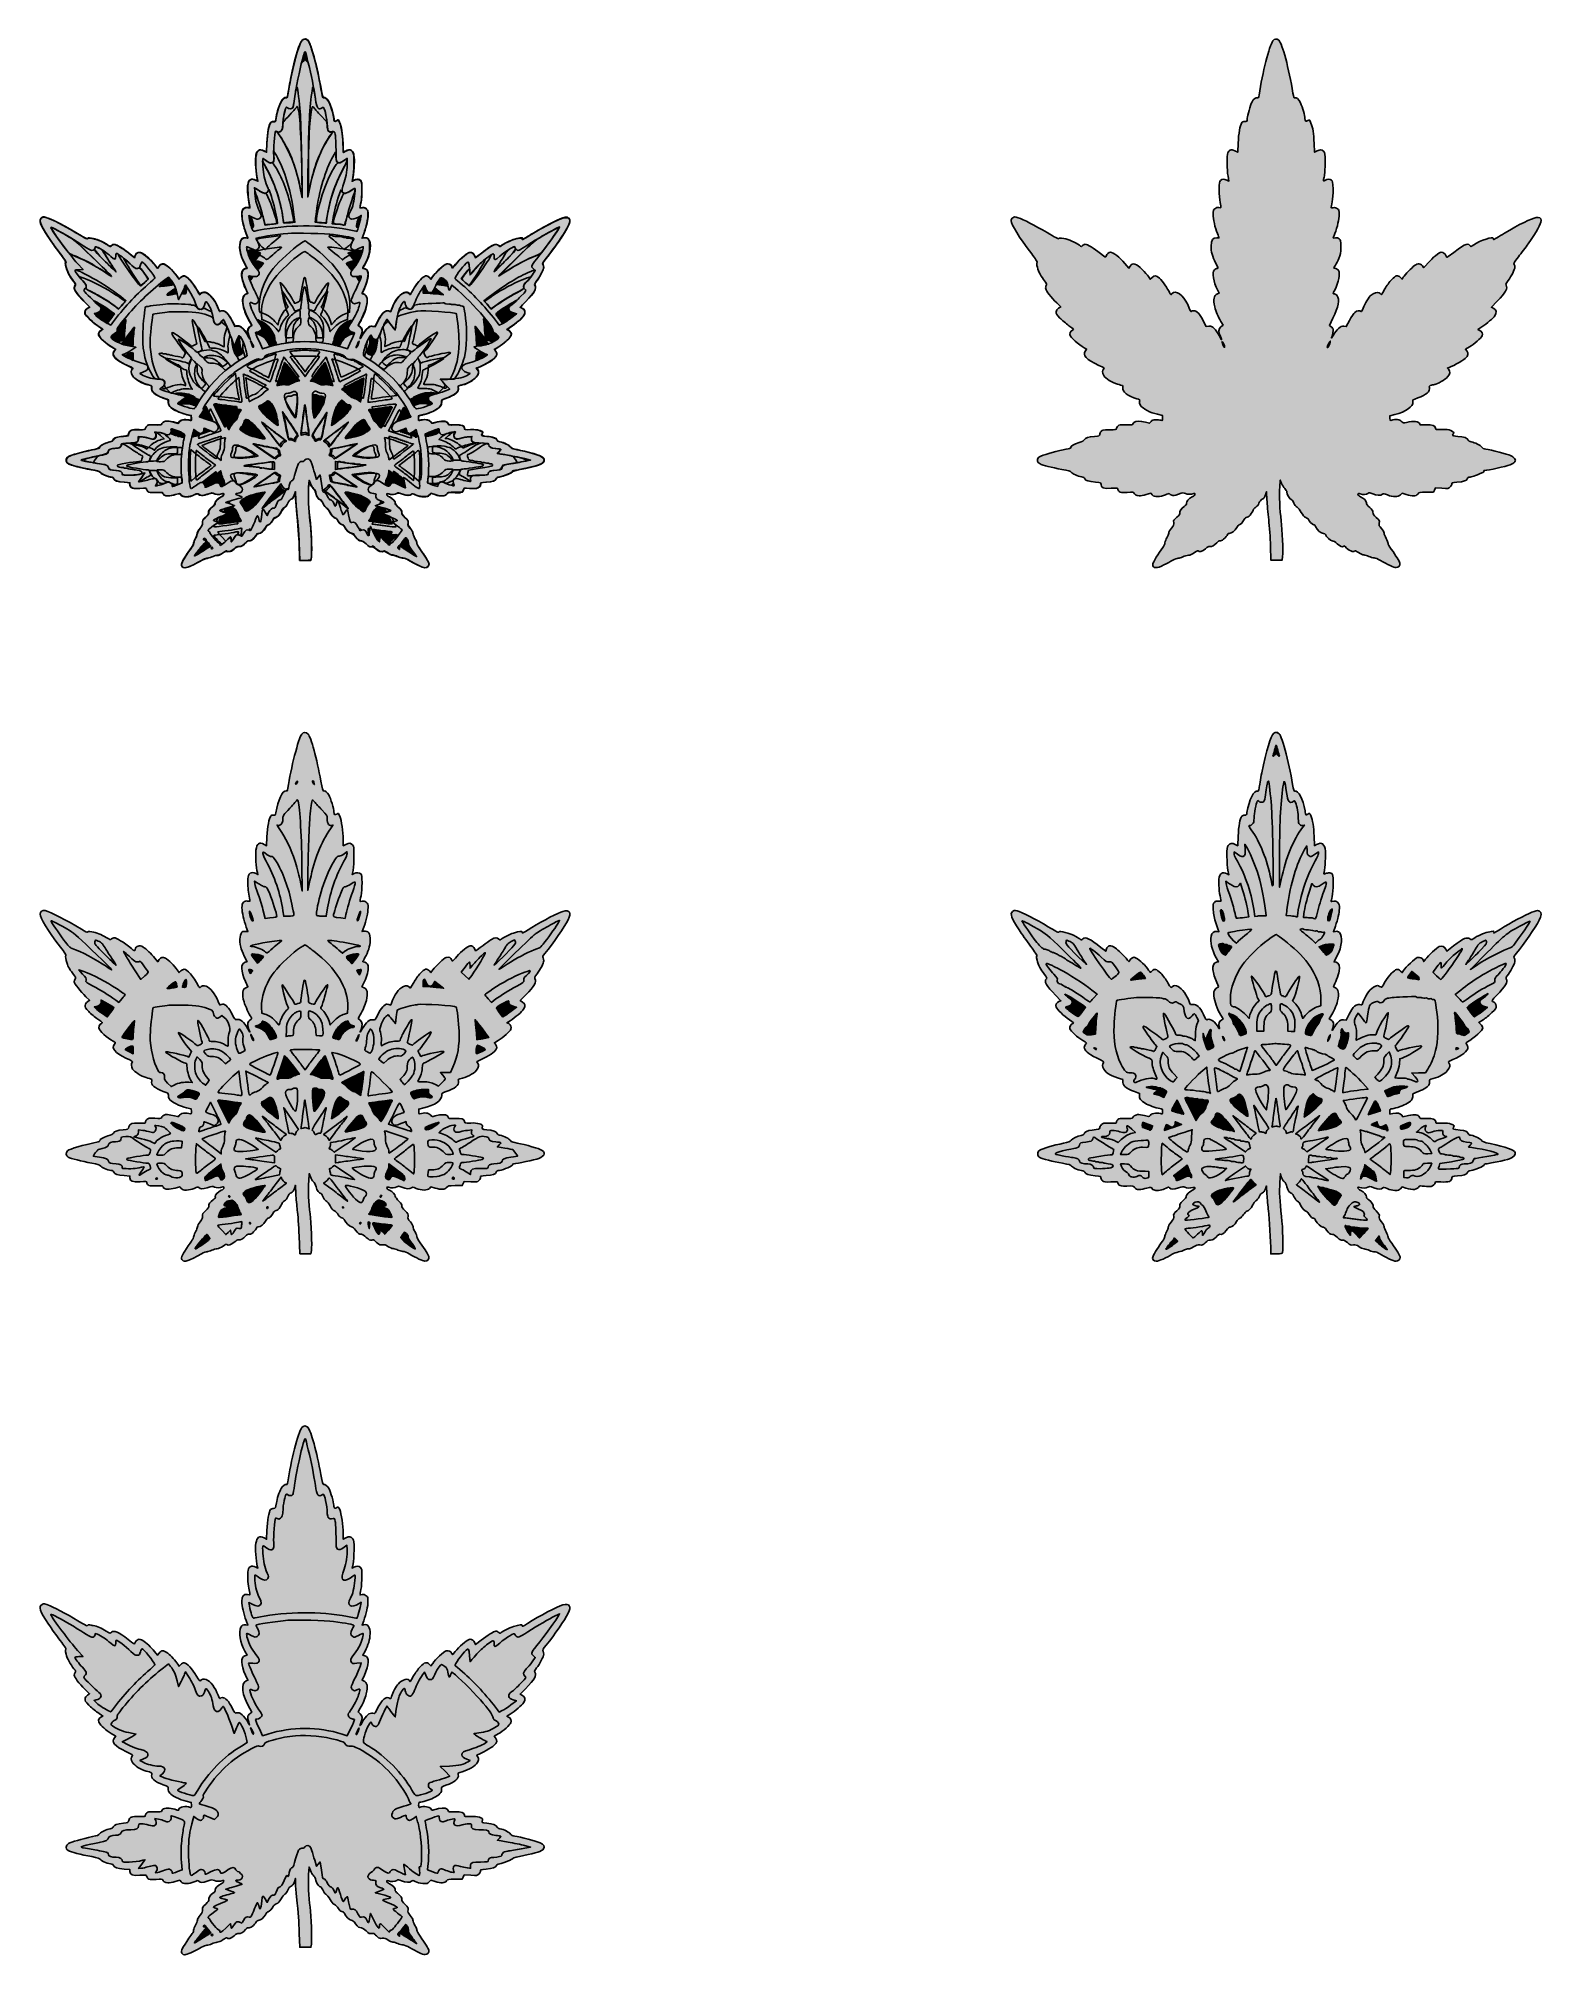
# Model space of a CAD drawing. Header units: centimetres. Extents: x -23.5 to 23.5, y -30 to 30.
import ezdxf

# ---------------------------------------------------------------- set-up
doc = ezdxf.new("R2010")
doc.units = ezdxf.units.CM
doc.header["$MEASUREMENT"] = 0
doc.layers.add('Layer 1', color=7, linetype='Continuous')

msp = doc.modelspace()

# ---------------------------------------------------------------- hatches: boundary and pattern name
at = {"layer": 'Layer 1', "true_color": 0x197e3d}
h = msp.add_hatch(color=116, dxfattribs=at)
edge = h.paths.add_edge_path()
edge.add_spline(control_points=[(-15.30242, 29.93479), (-15.40482, 29.80438), (-15.64778, 28.85676), (-15.73649, 28.2415), (-15.74687, 28.16914), (-15.75844, 28.14625), (-15.78011, 28.15443), (-15.82287, 28.17078), (-15.90799, 28.10823), (-15.94797, 28.03097), (-16.00185, 27.92672), (-16.07826, 27.68879), (-16.09326, 27.57882), (-16.11509, 27.41775), (-16.12184, 27.40549), (-16.18549, 27.40549), (-16.21754, 27.40549), (-16.25862, 27.38873), (-16.27677, 27.36869), (-16.32755, 27.31187), (-16.37824, 27.02488), (-16.39149, 26.7191), (-16.39149, 26.7191), (-16.40346, 26.44274), (-16.40346, 26.44274), (-16.40346, 26.44274), (-16.47881, 26.4828), (-16.47881, 26.4828), (-16.62839, 26.56293), (-16.70169, 26.5151), (-16.73668, 26.31397), (-16.76093, 26.17497), (-16.73423, 25.74899), (-16.69204, 25.60223), (-16.69204, 25.60223), (-16.67336, 25.53682), (-16.67336, 25.53682), (-16.67336, 25.53682), (-16.73378, 25.5683), (-16.73378, 25.5683), (-16.87793, 25.6427), (-16.98299, 25.57974), (-16.9888, 25.41581), (-16.99558, 25.22122), (-16.98083, 24.99883), (-16.95172, 24.85779), (-16.93553, 24.77889), (-16.92224, 24.71143), (-16.92224, 24.70734), (-16.92224, 24.70366), (-16.95867, 24.7053), (-17.00323, 24.71143), (-17.12448, 24.72738), (-17.17427, 24.66524), (-17.17411, 24.49803), (-17.17395, 24.35332), (-17.11774, 24.10067), (-17.04023, 23.89586), (-17.04023, 23.89586), (-16.98749, 23.75645), (-16.98749, 23.75645), (-16.98749, 23.75645), (-17.05466, 23.76177), (-17.05466, 23.76177), (-17.14545, 23.76913), (-17.17051, 23.75645), (-17.20649, 23.68696), (-17.28253, 23.53978), (-17.22578, 23.19802), (-17.08307, 22.94292), (-17.08307, 22.94292), (-17.01259, 22.81701), (-17.01259, 22.81701), (-17.01259, 22.81701), (-17.07759, 22.79616), (-17.07759, 22.79616), (-17.21838, 22.75037), (-17.21205, 22.51449), (-17.0612, 22.18785), (-17.0612, 22.18785), (-16.9872, 22.0276), (-16.9872, 22.0276), (-16.9872, 22.0276), (-17.03663, 22.00879), (-17.03663, 22.00879), (-17.22321, 21.93807), (-17.17722, 21.56769), (-16.9296, 21.14743), (-16.9296, 21.14743), (-16.86158, 21.03215), (-16.86158, 21.03215), (-16.86158, 21.03215), (-16.91456, 20.99249), (-16.91456, 20.99249), (-17.01247, 20.91891), (-17.015, 20.8723), (-16.9341, 20.63315), (-16.92629, 20.60985), (-16.9453, 20.63846), (-16.97637, 20.69611), (-17.09938, 20.92504), (-17.24005, 21.04237), (-17.34458, 21.00394), (-17.38927, 20.98718), (-17.39936, 20.99944), (-17.48223, 21.16869), (-17.58304, 21.37514), (-17.68664, 21.48347), (-17.78271, 21.48347), (-17.81627, 21.48347), (-17.85044, 21.47284), (-17.85862, 21.45935), (-17.86704, 21.44586), (-17.89345, 21.49042), (-17.91962, 21.56278), (-18.00146, 21.78885), (-18.16421, 22.00021), (-18.29392, 22.04926), (-18.36358, 22.07543), (-18.44845, 22.05908), (-18.47351, 22.01411), (-18.48688, 21.98999), (-18.5166, 22.02555), (-18.59399, 22.1576), (-18.71888, 22.371), (-18.90795, 22.5754), (-18.98003, 22.5754), (-19.00774, 22.5754), (-19.05549, 22.55128), (-19.08619, 22.52185), (-19.08619, 22.52185), (-19.14204, 22.4687), (-19.14204, 22.4687), (-19.14204, 22.4687), (-19.18022, 22.52716), (-19.18022, 22.52716), (-19.25573, 22.64367), (-19.38777, 22.78717), (-19.49657, 22.87097), (-19.63122, 22.97481), (-19.70189, 22.97644), (-19.76878, 22.8767), (-19.76878, 22.8767), (-19.8133, 22.81047), (-19.8133, 22.81047), (-19.8133, 22.81047), (-19.90597, 22.92657), (-19.90597, 22.92657), (-20.00837, 23.05494), (-20.1744, 23.21151), (-20.27163, 23.27161), (-20.38698, 23.34274), (-20.48568, 23.31085), (-20.52214, 23.19107), (-20.5352, 23.14814), (-20.54938, 23.1555), (-20.73712, 23.30227), (-21.0383, 23.53774), (-21.18446, 23.60192), (-21.25559, 23.53079), (-21.29695, 23.4895), (-21.29321, 23.48868), (-21.42093, 23.56922), (-21.55966, 23.65629), (-21.71658, 23.72293), (-21.82557, 23.74051), (-21.87177, 23.74787), (-21.93012, 23.75809), (-21.95527, 23.76299), (-21.98392, 23.76913), (-22.0035, 23.76095), (-22.00778, 23.74174), (-22.01278, 23.71925), (-22.05851, 23.73847), (-22.18255, 23.81614), (-22.49802, 24.01278), (-22.98027, 24.2736), (-23.17605, 24.35332), (-23.35971, 24.42772), (-23.37502, 24.43058), (-23.42804, 24.40115), (-23.54791, 24.3341), (-23.50305, 24.19551), (-23.22795, 23.78303), (-23.13554, 23.64444), (-22.9697, 23.41305), (-22.85944, 23.26833), (-22.73262, 23.10236), (-22.66853, 23.0022), (-22.685, 22.99566), (-22.70529, 22.98748), (-22.70348, 22.95437), (-22.67689, 22.84603), (-22.6414, 22.70172), (-22.54498, 22.52226), (-22.43152, 22.38899), (-22.37253, 22.3199), (-22.36862, 22.30722), (-22.39476, 22.27166), (-22.41087, 22.24958), (-22.42405, 22.21074), (-22.42405, 22.18499), (-22.42405, 22.12489), (-22.27613, 21.93071), (-22.09107, 21.74797), (-22.09107, 21.74797), (-21.94416, 21.60325), (-21.94416, 21.60325), (-21.94416, 21.60325), (-22.01086, 21.55828), (-22.01086, 21.55828), (-22.05871, 21.5264), (-22.07942, 21.49451), (-22.08416, 21.44586), (-22.08977, 21.38822), (-22.07316, 21.36001), (-21.97086, 21.2525), (-21.90494, 21.18341), (-21.77776, 21.07671), (-21.68829, 21.01539), (-21.68829, 21.01539), (-21.52556, 20.90419), (-21.52556, 20.90419), (-21.52556, 20.90419), (-21.58557, 20.86985), (-21.58557, 20.86985), (-21.67486, 20.81875), (-21.68508, 20.74353), (-21.61524, 20.65195), (-21.55192, 20.56856), (-21.35656, 20.41035), (-21.21621, 20.32859), (-21.21621, 20.32859), (-21.12609, 20.27585), (-21.12609, 20.27585), (-21.12609, 20.27585), (-21.16608, 20.22638), (-21.16608, 20.22638), (-21.26959, 20.09843), (-21.16033, 19.96842), (-20.80492, 19.7955), (-20.60914, 19.70065), (-20.57949, 19.67981), (-20.6069, 19.65732), (-20.65125, 19.62053), (-20.64711, 19.53345), (-20.5971, 19.45128), (-20.54075, 19.35889), (-20.34049, 19.23298), (-20.17543, 19.18596), (-20.1013, 19.16511), (-20.02783, 19.14426), (-20.01217, 19.13936), (-19.9931, 19.13404), (-19.98804, 19.11401), (-19.99685, 19.07886), (-20.02775, 18.95539), (-19.91919, 18.85769), (-19.63729, 18.75426), (-19.48218, 18.69744), (-19.47396, 18.6913), (-19.47921, 18.63489), (-19.48888, 18.53064), (-19.41797, 18.45011), (-19.23594, 18.35894), (-19.14384, 18.31316), (-18.999, 18.25878), (-18.91409, 18.23875), (-18.91409, 18.23875), (-18.75968, 18.20237), (-18.75968, 18.20237), (-18.75968, 18.20237), (-18.75649, 18.11938), (-18.75649, 18.11938), (-18.75379, 18.05152), (-18.75919, 18.03884), (-18.78699, 18.04988), (-18.92279, 18.1018), (-19.14817, 18.06337), (-19.14817, 17.98815), (-19.14817, 17.94891), (-19.13815, 17.94891), (-19.27192, 17.98856), (-19.43784, 18.03762), (-19.5958, 18.03803), (-19.64989, 17.98897), (-19.67423, 17.9673), (-19.69416, 17.93869), (-19.69416, 17.9256), (-19.69416, 17.90884), (-19.75647, 17.90435), (-19.90177, 17.91007), (-20.09124, 17.91784), (-20.11332, 17.91457), (-20.15378, 17.87409), (-20.17818, 17.84957), (-20.19813, 17.81318), (-20.19811, 17.79315), (-20.19811, 17.76004), (-20.21884, 17.75677), (-20.39817, 17.76331), (-20.62837, 17.77189), (-20.68961, 17.74736), (-20.71858, 17.63535), (-20.73589, 17.5683), (-20.73875, 17.56708), (-20.88499, 17.55359), (-21.08084, 17.53601), (-21.17382, 17.50371), (-21.20134, 17.44321), (-21.2164, 17.41009), (-21.24878, 17.38925), (-21.29979, 17.37984), (-21.42387, 17.35654), (-21.57037, 17.28623), (-21.61957, 17.22654), (-21.65638, 17.18198), (-21.702, 17.16317), (-21.84803, 17.13292), (-22.17574, 17.06506), (-22.53059, 16.96368), (-22.59875, 16.91789), (-22.69677, 16.85207), (-22.70253, 16.75314), (-22.61164, 16.69795), (-22.53626, 16.65216), (-22.21199, 16.56836), (-21.87091, 16.50663), (-21.68025, 16.47229), (-21.63653, 16.45716), (-21.60202, 16.41301), (-21.56251, 16.36273), (-21.33746, 16.27565), (-21.24728, 16.27565), (-21.22619, 16.27565), (-21.20265, 16.25603), (-21.19497, 16.23191), (-21.17509, 16.16895), (-21.0734, 16.13379), (-20.86369, 16.11662), (-20.86369, 16.11662), (-20.68113, 16.1019), (-20.68113, 16.1019), (-20.68113, 16.1019), (-20.68113, 16.04222), (-20.68113, 16.04222), (-20.68113, 15.93838), (-20.60965, 15.9114), (-20.36556, 15.92325), (-20.17882, 15.93225), (-20.15614, 15.92939), (-20.15614, 15.89791), (-20.15614, 15.87829), (-20.13744, 15.84517), (-20.11459, 15.82473), (-20.07873, 15.79203), (-20.04439, 15.78835), (-19.86262, 15.79734), (-19.70796, 15.8047), (-19.65214, 15.80061), (-19.65214, 15.78222), (-19.65214, 15.73357), (-19.57517, 15.68778), (-19.49255, 15.68778), (-19.44701, 15.68778), (-19.34493, 15.70577), (-19.26566, 15.72784), (-19.26566, 15.72784), (-19.12164, 15.7675), (-19.12164, 15.7675), (-19.12164, 15.7675), (-19.07634, 15.71517), (-19.07634, 15.71517), (-19.0373, 15.66979), (-19.01416, 15.66243), (-18.90947, 15.66366), (-18.82648, 15.66489), (-18.75109, 15.68206), (-18.67215, 15.71803), (-18.57232, 15.76382), (-18.55245, 15.76709), (-18.52674, 15.74133), (-18.47155, 15.68615), (-18.41669, 15.68574), (-18.25885, 15.73847), (-18.11069, 15.78835), (-18.0979, 15.78957), (-18.03527, 15.7581), (-17.97186, 15.72662), (-17.86516, 15.72866), (-17.77457, 15.76341), (-17.7511, 15.7724), (-17.74121, 15.76423), (-17.74121, 15.7352), (-17.74121, 15.70781), (-17.76856, 15.68165), (-17.82371, 15.65712), (-17.93495, 15.60684), (-18.02284, 15.51281), (-18.00878, 15.45926), (-18.00052, 15.42778), (-18.01863, 15.40284), (-18.08097, 15.35951), (-18.17275, 15.29614), (-18.2308, 15.20416), (-18.2113, 15.15347), (-18.20284, 15.13139), (-18.2344, 15.08847), (-18.30782, 15.02265), (-18.40749, 14.93312), (-18.41616, 14.91799), (-18.40773, 14.84931), (-18.39997, 14.78595), (-18.41133, 14.75897), (-18.48185, 14.67393), (-18.5285, 14.61793), (-18.56668, 14.54843), (-18.56856, 14.51654), (-18.57044, 14.48506), (-18.59767, 14.41597), (-18.62906, 14.36283), (-18.6605, 14.31009), (-18.68622, 14.23732), (-18.68622, 14.20135), (-18.68622, 14.16578), (-18.69652, 14.12981), (-18.70915, 14.12204), (-18.72174, 14.11427), (-18.80677, 13.9949), (-18.8981, 13.85672), (-19.06326, 13.60653), (-19.09408, 13.52109), (-19.03898, 13.4659), (-18.97422, 13.40131), (-18.84099, 13.44669), (-18.43656, 13.67194), (-18.37429, 13.70669), (-18.2987, 13.7349), (-18.26853, 13.73531), (-18.23836, 13.73572), (-18.1712, 13.75534), (-18.11924, 13.77987), (-18.06724, 13.80399), (-17.98985, 13.82606), (-17.94721, 13.82892), (-17.8977, 13.83219), (-17.83152, 13.86163), (-17.76431, 13.90987), (-17.70634, 13.95157), (-17.65328, 13.9765), (-17.64633, 13.96506), (-17.61558, 13.91559), (-17.50799, 13.94584), (-17.41629, 14.03047), (-17.3481, 14.09342), (-17.31204, 14.11264), (-17.2813, 14.10283), (-17.22615, 14.08525), (-17.13033, 14.13676), (-17.05862, 14.22179), (-17.015, 14.27371), (-16.98688, 14.28883), (-16.94293, 14.28434), (-16.8991, 14.27943), (-16.86648, 14.29701), (-16.80966, 14.35547), (-16.76829, 14.3984), (-16.72884, 14.45072), (-16.72193, 14.47239), (-16.71506, 14.49406), (-16.69004, 14.51164), (-16.66608, 14.51164), (-16.59172, 14.51164), (-16.4894, 14.59135), (-16.43703, 14.69029), (-16.40837, 14.74425), (-16.3719, 14.78472), (-16.35191, 14.78472), (-16.31483, 14.78472), (-16.21966, 14.8857), (-16.19861, 14.94743), (-16.1917, 14.96787), (-16.14657, 15.00302), (-16.09821, 15.02633), (-16.03079, 15.05862), (-15.99576, 15.09582), (-15.94731, 15.18617), (-15.91261, 15.25076), (-15.85909, 15.31822), (-15.82843, 15.3358), (-15.79626, 15.35419), (-15.75775, 15.40652), (-15.73731, 15.45966), (-15.71229, 15.52426), (-15.6822, 15.56064), (-15.63482, 15.58272), (-15.58347, 15.60684), (-15.55944, 15.63872), (-15.53196, 15.71926), (-15.53196, 15.71926), (-15.49615, 15.82432), (-15.49615, 15.82432), (-15.49615, 15.82432), (-15.49501, 15.67715), (-15.49501, 15.67715), (-15.49439, 15.59662), (-15.48033, 15.40284), (-15.46382, 15.24668), (-15.40368, 14.67966), (-15.39125, 14.5145), (-15.37723, 14.0971), (-15.37723, 14.0971), (-15.36296, 13.67194), (-15.36296, 13.67194), (-15.36296, 13.67194), (-15.01392, 13.67194), (-15.01392, 13.67194), (-15.01392, 13.67194), (-14.99916, 13.77006), (-14.99916, 13.77006), (-14.97786, 13.91232), (-15.00513, 14.65145), (-15.04164, 14.92126), (-15.08558, 15.24586), (-15.10394, 15.67879), (-15.08538, 15.95024), (-15.08538, 15.95024), (-15.0696, 16.18121), (-15.0696, 16.18121), (-15.0696, 16.18121), (-15.02872, 16.07165), (-15.02872, 16.07165), (-15.00619, 16.01115), (-14.96597, 15.94451), (-14.93935, 15.92366), (-14.91119, 15.90159), (-14.87619, 15.83495), (-14.85579, 15.76505), (-14.82023, 15.64281), (-14.76209, 15.56187), (-14.70973, 15.56187), (-14.69395, 15.56187), (-14.66451, 15.51853), (-14.64432, 15.46539), (-14.62093, 15.40448), (-14.58418, 15.35501), (-14.5435, 15.33048), (-14.50724, 15.30841), (-14.4514, 15.2385), (-14.41465, 15.16941), (-14.37005, 15.0852), (-14.32773, 15.03614), (-14.27876, 15.01202), (-14.23964, 14.9924), (-14.18453, 14.93762), (-14.15632, 14.89019), (-14.12104, 14.83092), (-14.08625, 14.80026), (-14.04525, 14.79208), (-14.00637, 14.78431), (-13.97726, 14.76019), (-13.96185, 14.72299), (-13.92448, 14.63264), (-13.82204, 14.5333), (-13.75209, 14.5194), (-13.70777, 14.51041), (-13.66546, 14.47566), (-13.61457, 14.40616), (-13.53877, 14.30314), (-13.50623, 14.28066), (-13.43162, 14.28066), (-13.40775, 14.28066), (-13.34177, 14.23732), (-13.28498, 14.18418), (-13.19267, 14.09792), (-13.17428, 14.08893), (-13.11099, 14.10078), (-13.06345, 14.10978), (-13.03467, 14.10528), (-13.0231, 14.08688), (-13.01362, 14.07176), (-12.97331, 14.03292), (-12.93345, 14.00022), (-12.87266, 13.94993), (-12.84752, 13.94216), (-12.77753, 13.95157), (-12.70856, 13.96097), (-12.67835, 13.95198), (-12.60301, 13.90006), (-12.55285, 13.86572), (-12.4813, 13.83465), (-12.4439, 13.83138), (-12.40649, 13.82811), (-12.33814, 13.80807), (-12.29194, 13.78763), (-12.24575, 13.76678), (-12.17253, 13.74716), (-12.12928, 13.74389), (-12.0857, 13.74062), (-11.99674, 13.70546), (-11.92978, 13.6654), (-11.72121, 13.53949), (-11.50785, 13.44096), (-11.44526, 13.44096), (-11.36239, 13.44096), (-11.30639, 13.50637), (-11.3247, 13.58159), (-11.3404, 13.64659), (-11.43295, 13.79499), (-11.5964, 14.01739), (-11.65559, 14.09792), (-11.70068, 14.1805), (-11.69709, 14.20176), (-11.69349, 14.22343), (-11.71953, 14.29211), (-11.75497, 14.35506), (-11.79046, 14.41761), (-11.81948, 14.49201), (-11.81948, 14.51981), (-11.81948, 14.54761), (-11.8564, 14.61506), (-11.90165, 14.66985), (-11.97189, 14.75488), (-11.98227, 14.77981), (-11.97226, 14.84114), (-11.96167, 14.90655), (-11.9705, 14.92249), (-12.07017, 15.01856), (-12.14068, 15.08642), (-12.17535, 15.13548), (-12.1675, 15.15592), (-12.15017, 15.20089), (-12.20838, 15.28919), (-12.30147, 15.3591), (-12.35445, 15.39875), (-12.37816, 15.43146), (-12.37187, 15.45558), (-12.3585, 15.50668), (-12.45208, 15.61011), (-12.55313, 15.65548), (-12.60763, 15.68042), (-12.63841, 15.70781), (-12.63841, 15.73234), (-12.63841, 15.76505), (-12.63015, 15.7675), (-12.58457, 15.75033), (-12.50342, 15.71926), (-12.3807, 15.7258), (-12.3269, 15.76341), (-12.28238, 15.79448), (-12.27142, 15.79366), (-12.17347, 15.75155), (-12.04723, 15.69718), (-11.91261, 15.69064), (-11.8667, 15.73643), (-11.83702, 15.76627), (-11.82586, 15.76505), (-11.74798, 15.72539), (-11.69369, 15.69718), (-11.60645, 15.67756), (-11.51145, 15.67143), (-11.37167, 15.66203), (-11.357, 15.6653), (-11.30761, 15.71476), (-11.30761, 15.71476), (-11.25439, 15.76791), (-11.25439, 15.76791), (-11.25439, 15.76791), (-11.12557, 15.72784), (-11.12557, 15.72784), (-10.93535, 15.66857), (-10.82698, 15.67388), (-10.7661, 15.74542), (-10.71831, 15.80184), (-10.71116, 15.80347), (-10.49653, 15.80347), (-10.49653, 15.80347), (-10.27602, 15.80347), (-10.27602, 15.80347), (-10.27602, 15.80347), (-10.24475, 15.86807), (-10.24475, 15.86807), (-10.24475, 15.86807), (-10.21343, 15.93307), (-10.21343, 15.93307), (-10.21343, 15.93307), (-10.01026, 15.92325), (-10.01026, 15.92325), (-9.81186, 15.91344), (-9.80573, 15.91467), (-9.75066, 15.96986), (-9.71661, 16.00379), (-9.69821, 16.04099), (-9.70422, 16.06429), (-9.71309, 16.09782), (-9.69355, 16.10354), (-9.52496, 16.11662), (-9.3237, 16.13175), (-9.2264, 16.1665), (-9.20601, 16.23068), (-9.19738, 16.25807), (-9.16684, 16.27401), (-9.10805, 16.28178), (-8.99997, 16.2965), (-8.69062, 16.42282), (-8.69054, 16.45266), (-8.6905, 16.46534), (-8.53695, 16.5054), (-8.3493, 16.54178), (-7.95656, 16.61823), (-7.77926, 16.67792), (-7.7327, 16.74905), (-7.68245, 16.8255), (-7.71393, 16.88232), (-7.83895, 16.93956), (-7.95538, 16.9927), (-8.46246, 17.1272), (-8.63118, 17.14968), (-8.70566, 17.15949), (-8.73988, 17.17626), (-8.76515, 17.21468), (-8.80267, 17.27192), (-8.97278, 17.35695), (-9.09407, 17.37903), (-9.14575, 17.38843), (-9.17661, 17.40723), (-9.18536, 17.43462), (-9.20388, 17.49308), (-9.31839, 17.5356), (-9.50644, 17.55318), (-9.67295, 17.56912), (-9.66955, 17.56626), (-9.64167, 17.66437), (-9.62397, 17.72692), (-9.79236, 17.77189), (-10.01087, 17.76372), (-10.19962, 17.75636), (-10.2008, 17.75636), (-10.20689, 17.80828), (-10.21675, 17.89167), (-10.29238, 17.91661), (-10.51105, 17.90843), (-10.69677, 17.90148), (-10.70458, 17.90312), (-10.71602, 17.94891), (-10.73434, 18.02167), (-10.85277, 18.04538), (-11.02149, 18.00941), (-11.09654, 17.99347), (-11.17381, 17.97384), (-11.19311, 17.96648), (-11.21641, 17.95708), (-11.23583, 17.96648), (-11.25071, 17.99428), (-11.29228, 18.07196), (-11.48025, 18.10098), (-11.61287, 18.04988), (-11.63347, 18.04211), (-11.64096, 18.06174), (-11.64096, 18.12347), (-11.64096, 18.1852), (-11.63241, 18.20768), (-11.60862, 18.20768), (-11.53291, 18.20768), (-11.31501, 18.27677), (-11.17528, 18.34504), (-10.99054, 18.43498), (-10.91131, 18.52083), (-10.92002, 18.6214), (-10.92607, 18.69212), (-10.92452, 18.69335), (-10.78495, 18.742), (-10.50111, 18.84134), (-10.37475, 18.94804), (-10.39887, 19.06864), (-10.40991, 19.12382), (-10.40472, 19.13241), (-10.35423, 19.14386), (-10.13515, 19.1921), (-9.93221, 19.29675), (-9.83345, 19.41203), (-9.75373, 19.50524), (-9.74244, 19.57924), (-9.79829, 19.64219), (-9.82584, 19.67326), (-9.82834, 19.68594), (-9.80822, 19.6933), (-9.67704, 19.73908), (-9.35158, 19.92059), (-9.28176, 19.98723), (-9.18413, 20.08003), (-9.17097, 20.14585), (-9.23385, 20.22597), (-9.23385, 20.22597), (-9.27309, 20.27626), (-9.27309, 20.27626), (-9.27309, 20.27626), (-9.14885, 20.34862), (-9.14885, 20.34862), (-8.99956, 20.43529), (-8.77823, 20.63151), (-8.75227, 20.69938), (-8.72704, 20.76601), (-8.7611, 20.84818), (-8.82598, 20.87803), (-8.82598, 20.87803), (-8.87818, 20.90174), (-8.87818, 20.90174), (-8.87818, 20.90174), (-8.77913, 20.96388), (-8.77913, 20.96388), (-8.62026, 21.06403), (-8.40114, 21.25086), (-8.35511, 21.32526), (-8.28929, 21.43155), (-8.29894, 21.49778), (-8.38781, 21.55052), (-8.38781, 21.55052), (-8.46303, 21.59467), (-8.46303, 21.59467), (-8.46303, 21.59467), (-8.29628, 21.76473), (-8.29628, 21.76473), (-8.00382, 22.06316), (-7.93796, 22.17804), (-8.00108, 22.27942), (-8.02177, 22.31254), (-8.01363, 22.33298), (-7.94871, 22.41229), (-7.8506, 22.53207), (-7.72464, 22.77286), (-7.72464, 22.84072), (-7.72464, 22.86975), (-7.73454, 22.91185), (-7.74664, 22.93434), (-7.76512, 22.96909), (-7.74929, 22.99934), (-7.64591, 23.1273), (-7.3828, 23.45271), (-7.07075, 23.9073), (-6.95907, 24.12765), (-6.85114, 24.34064), (-6.91921, 24.44816), (-7.12328, 24.38766), (-7.30696, 24.33328), (-7.8526, 24.04466), (-8.23406, 23.8002), (-8.39386, 23.69799), (-8.3966, 23.69718), (-8.3966, 23.74174), (-8.3966, 23.77935), (-8.47407, 23.77035), (-8.67324, 23.70944), (-8.79278, 23.67265), (-9.05609, 23.53651), (-9.07891, 23.49972), (-9.08561, 23.48868), (-9.10969, 23.49849), (-9.13234, 23.52139), (-9.15503, 23.54387), (-9.19505, 23.56227), (-9.22129, 23.56227), (-9.28597, 23.56227), (-9.48457, 23.44167), (-9.68795, 23.27896), (-9.68795, 23.27896), (-9.85585, 23.14447), (-9.85585, 23.14447), (-9.85585, 23.14447), (-9.88442, 23.20129), (-9.88442, 23.20129), (-9.92134, 23.27447), (-9.96794, 23.31044), (-10.026, 23.31044), (-10.09365, 23.31044), (-10.30501, 23.14324), (-10.444, 22.97972), (-10.51039, 22.90204), (-10.57188, 22.835), (-10.58059, 22.83173), (-10.58938, 22.82846), (-10.6025, 22.84971), (-10.60982, 22.87874), (-10.62498, 22.93883), (-10.69644, 22.96582), (-10.78356, 22.94415), (-10.84635, 22.92821), (-11.11543, 22.67638), (-11.20006, 22.55455), (-11.20006, 22.55455), (-11.25508, 22.47484), (-11.25508, 22.47484), (-11.25508, 22.47484), (-11.30532, 22.52512), (-11.30532, 22.52512), (-11.38942, 22.60933), (-11.45589, 22.59216), (-11.58789, 22.45317), (-11.65171, 22.38572), (-11.7459, 22.25571), (-11.79712, 22.16414), (-11.90689, 21.96832), (-11.9064, 21.96914), (-11.91903, 22.0047), (-11.95468, 22.10486), (-12.15442, 22.0554), (-12.27637, 21.91681), (-12.3495, 21.83341), (-12.44811, 21.65027), (-12.49087, 21.51822), (-12.50972, 21.46017), (-12.52333, 21.44382), (-12.53993, 21.46058), (-12.55252, 21.47325), (-12.59074, 21.48347), (-12.62488, 21.48347), (-12.71191, 21.48347), (-12.82274, 21.36042), (-12.92364, 21.15193), (-13.00401, 20.98595), (-13.00601, 20.98391), (-13.07334, 20.99495), (-13.18666, 21.01334), (-13.27848, 20.93526), (-13.40987, 20.70837), (-13.48432, 20.58), (-13.49593, 20.57551), (-13.44626, 20.69447), (-13.39119, 20.82611), (-13.39912, 20.91482), (-13.47177, 20.97982), (-13.47177, 20.97982), (-13.53513, 21.03623), (-13.53513, 21.03623), (-13.53513, 21.03623), (-13.46907, 21.14988), (-13.46907, 21.14988), (-13.38273, 21.29787), (-13.31838, 21.45077), (-13.2791, 21.60162), (-13.21978, 21.82933), (-13.24803, 21.96464), (-13.36409, 22.00879), (-13.36409, 22.00879), (-13.41347, 22.0276), (-13.41347, 22.0276), (-13.41347, 22.0276), (-13.34099, 22.18458), (-13.34099, 22.18458), (-13.18552, 22.52103), (-13.17935, 22.74956), (-13.32447, 22.79657), (-13.32447, 22.79657), (-13.39091, 22.81783), (-13.39091, 22.81783), (-13.39091, 22.81783), (-13.319, 22.94333), (-13.319, 22.94333), (-13.22084, 23.11462), (-13.1625, 23.31208), (-13.16116, 23.47724), (-13.15936, 23.69963), (-13.22088, 23.7912), (-13.35375, 23.76463), (-13.35375, 23.76463), (-13.41294, 23.75318), (-13.41294, 23.75318), (-13.41294, 23.75318), (-13.36049, 23.89218), (-13.36049, 23.89218), (-13.2829, 24.09863), (-13.22673, 24.35372), (-13.22656, 24.50049), (-13.22644, 24.617), (-13.23233, 24.63498), (-13.28359, 24.67546), (-13.3268, 24.70939), (-13.35755, 24.71716), (-13.40959, 24.70734), (-13.4474, 24.70039), (-13.47839, 24.69712), (-13.47839, 24.7008), (-13.47839, 24.70407), (-13.46425, 24.78093), (-13.44691, 24.87169), (-13.42954, 24.96203), (-13.41543, 25.14395), (-13.41543, 25.27559), (-13.41543, 25.48735), (-13.42034, 25.52047), (-13.45738, 25.55726), (-13.5068, 25.60672), (-13.58354, 25.61122), (-13.6646, 25.56911), (-13.6646, 25.56911), (-13.7227, 25.53927), (-13.7227, 25.53927), (-13.7227, 25.53927), (-13.69486, 25.66927), (-13.69486, 25.66927), (-13.67953, 25.74041), (-13.66554, 25.93377), (-13.66383, 26.09893), (-13.66092, 26.36997), (-13.66473, 26.40472), (-13.70287, 26.45623), (-13.7574, 26.52941), (-13.81746, 26.53677), (-13.9204, 26.48321), (-13.9204, 26.48321), (-14.00338, 26.43988), (-14.00338, 26.43988), (-14.00338, 26.43988), (-14.00338, 26.6312), (-14.00338, 26.6312), (-14.00338, 26.87526), (-14.05727, 27.23992), (-14.11217, 27.36747), (-14.15456, 27.46599), (-14.15497, 27.4664), (-14.20685, 27.43206), (-14.25137, 27.40303), (-14.26167, 27.40262), (-14.27786, 27.42797), (-14.28824, 27.44432), (-14.29687, 27.48275), (-14.29703, 27.513), (-14.29752, 27.58863), (-14.39343, 27.91445), (-14.44498, 28.01543), (-14.49048, 28.10455), (-14.57453, 28.17241), (-14.61872, 28.15524), (-14.63961, 28.14707), (-14.66071, 28.22433), (-14.70376, 28.46512), (-14.82889, 29.16582), (-15.01118, 29.83545), (-15.10406, 29.93561), (-15.16747, 30.00429), (-15.24809, 30.00388), (-15.30242, 29.93479)], knot_values=[0, 0, 0, 0, 0.00288184, 0.00288184, 0.00288184, 0.00576369, 0.00576369, 0.00576369, 0.00864553, 0.00864553, 0.00864553, 0.01152738, 0.01152738, 0.01152738, 0.01440922, 0.01440922, 0.01440922, 0.01729107, 0.01729107, 0.01729107, 0.02017291, 0.02017291, 0.02017291, 0.02305476, 0.02305476, 0.02305476, 0.0259366, 0.0259366, 0.0259366, 0.02881844, 0.02881844, 0.02881844, 0.03170029, 0.03170029, 0.03170029, 0.03458213, 0.03458213, 0.03458213, 0.03746398, 0.03746398, 0.03746398, 0.04034582, 0.04034582, 0.04034582, 0.04322767, 0.04322767, 0.04322767, 0.04610951, 0.04610951, 0.04610951, 0.04899135, 0.04899135, 0.04899135, 0.0518732, 0.0518732, 0.0518732, 0.05475504, 0.05475504, 0.05475504, 0.05763689, 0.05763689, 0.05763689, 0.06051873, 0.06051873, 0.06051873, 0.06340058, 0.06340058, 0.06340058, 0.06628242, 0.06628242, 0.06628242, 0.06916427, 0.06916427, 0.06916427, 0.07204611, 0.07204611, 0.07204611, 0.07492795, 0.07492795, 0.07492795, 0.0778098, 0.0778098, 0.0778098, 0.08069164, 0.08069164, 0.08069164, 0.08357349, 0.08357349, 0.08357349, 0.08645533, 0.08645533, 0.08645533, 0.08933718, 0.08933718, 0.08933718, 0.09221902, 0.09221902, 0.09221902, 0.09510086, 0.09510086, 0.09510086, 0.09798271, 0.09798271, 0.09798271, 0.10086455, 0.10086455, 0.10086455, 0.1037464, 0.1037464, 0.1037464, 0.10662824, 0.10662824, 0.10662824, 0.10951009, 0.10951009, 0.10951009, 0.11239193, 0.11239193, 0.11239193, 0.11527378, 0.11527378, 0.11527378, 0.11815562, 0.11815562, 0.11815562, 0.12103746, 0.12103746, 0.12103746, 0.12391931, 0.12391931, 0.12391931, 0.12680115, 0.12680115, 0.12680115, 0.129683, 0.129683, 0.129683, 0.13256484, 0.13256484, 0.13256484, 0.13544669, 0.13544669, 0.13544669, 0.13832853, 0.13832853, 0.13832853, 0.14121037, 0.14121037, 0.14121037, 0.14409222, 0.14409222, 0.14409222, 0.14697406, 0.14697406, 0.14697406, 0.14985591, 0.14985591, 0.14985591, 0.15273775, 0.15273775, 0.15273775, 0.1556196, 0.1556196, 0.1556196, 0.15850144, 0.15850144, 0.15850144, 0.16138329, 0.16138329, 0.16138329, 0.16426513, 0.16426513, 0.16426513, 0.16714697, 0.16714697, 0.16714697, 0.17002882, 0.17002882, 0.17002882, 0.17291066, 0.17291066, 0.17291066, 0.17579251, 0.17579251, 0.17579251, 0.17867435, 0.17867435, 0.17867435, 0.1815562, 0.1815562, 0.1815562, 0.18443804, 0.18443804, 0.18443804, 0.18731988, 0.18731988, 0.18731988, 0.19020173, 0.19020173, 0.19020173, 0.19308357, 0.19308357, 0.19308357, 0.19596542, 0.19596542, 0.19596542, 0.19884726, 0.19884726, 0.19884726, 0.20172911, 0.20172911, 0.20172911, 0.20461095, 0.20461095, 0.20461095, 0.2074928, 0.2074928, 0.2074928, 0.21037464, 0.21037464, 0.21037464, 0.21325648, 0.21325648, 0.21325648, 0.21613833, 0.21613833, 0.21613833, 0.21902017, 0.21902017, 0.21902017, 0.22190202, 0.22190202, 0.22190202, 0.22478386, 0.22478386, 0.22478386, 0.22766571, 0.22766571, 0.22766571, 0.23054755, 0.23054755, 0.23054755, 0.23342939, 0.23342939, 0.23342939, 0.23631124, 0.23631124, 0.23631124, 0.23919308, 0.23919308, 0.23919308, 0.24207493, 0.24207493, 0.24207493, 0.24495677, 0.24495677, 0.24495677, 0.24783862, 0.24783862, 0.24783862, 0.25072046, 0.25072046, 0.25072046, 0.25360231, 0.25360231, 0.25360231, 0.25648415, 0.25648415, 0.25648415, 0.25936599, 0.25936599, 0.25936599, 0.26224784, 0.26224784, 0.26224784, 0.26512968, 0.26512968, 0.26512968, 0.26801153, 0.26801153, 0.26801153, 0.27089337, 0.27089337, 0.27089337, 0.27377522, 0.27377522, 0.27377522, 0.27665706, 0.27665706, 0.27665706, 0.2795389, 0.2795389, 0.2795389, 0.28242075, 0.28242075, 0.28242075, 0.28530259, 0.28530259, 0.28530259, 0.28818444, 0.28818444, 0.28818444, 0.29106628, 0.29106628, 0.29106628, 0.29394813, 0.29394813, 0.29394813, 0.29682997, 0.29682997, 0.29682997, 0.29971182, 0.29971182, 0.29971182, 0.30259366, 0.30259366, 0.30259366, 0.3054755, 0.3054755, 0.3054755, 0.30835735, 0.30835735, 0.30835735, 0.31123919, 0.31123919, 0.31123919, 0.31412104, 0.31412104, 0.31412104, 0.31700288, 0.31700288, 0.31700288, 0.31988473, 0.31988473, 0.31988473, 0.32276657, 0.32276657, 0.32276657, 0.32564841, 0.32564841, 0.32564841, 0.32853026, 0.32853026, 0.32853026, 0.3314121, 0.3314121, 0.3314121, 0.33429395, 0.33429395, 0.33429395, 0.33717579, 0.33717579, 0.33717579, 0.34005764, 0.34005764, 0.34005764, 0.34293948, 0.34293948, 0.34293948, 0.34582133, 0.34582133, 0.34582133, 0.34870317, 0.34870317, 0.34870317, 0.35158501, 0.35158501, 0.35158501, 0.35446686, 0.35446686, 0.35446686, 0.3573487, 0.3573487, 0.3573487, 0.36023055, 0.36023055, 0.36023055, 0.36311239, 0.36311239, 0.36311239, 0.36599424, 0.36599424, 0.36599424, 0.36887608, 0.36887608, 0.36887608, 0.37175793, 0.37175793, 0.37175793, 0.37463977, 0.37463977, 0.37463977, 0.37752161, 0.37752161, 0.37752161, 0.38040346, 0.38040346, 0.38040346, 0.3832853, 0.3832853, 0.3832853, 0.38616715, 0.38616715, 0.38616715, 0.38904899, 0.38904899, 0.38904899, 0.39193084, 0.39193084, 0.39193084, 0.39481268, 0.39481268, 0.39481268, 0.39769452, 0.39769452, 0.39769452, 0.40057637, 0.40057637, 0.40057637, 0.40345821, 0.40345821, 0.40345821, 0.40634006, 0.40634006, 0.40634006, 0.4092219, 0.4092219, 0.4092219, 0.41210375, 0.41210375, 0.41210375, 0.41498559, 0.41498559, 0.41498559, 0.41786744, 0.41786744, 0.41786744, 0.42074928, 0.42074928, 0.42074928, 0.42363112, 0.42363112, 0.42363112, 0.42651297, 0.42651297, 0.42651297, 0.42939481, 0.42939481, 0.42939481, 0.43227666, 0.43227666, 0.43227666, 0.4351585, 0.4351585, 0.4351585, 0.43804035, 0.43804035, 0.43804035, 0.44092219, 0.44092219, 0.44092219, 0.44380403, 0.44380403, 0.44380403, 0.44668588, 0.44668588, 0.44668588, 0.44956772, 0.44956772, 0.44956772, 0.45244957, 0.45244957, 0.45244957, 0.45533141, 0.45533141, 0.45533141, 0.45821326, 0.45821326, 0.45821326, 0.4610951, 0.4610951, 0.4610951, 0.46397695, 0.46397695, 0.46397695, 0.46685879, 0.46685879, 0.46685879, 0.46974063, 0.46974063, 0.46974063, 0.47262248, 0.47262248, 0.47262248, 0.47550432, 0.47550432, 0.47550432, 0.47838617, 0.47838617, 0.47838617, 0.48126801, 0.48126801, 0.48126801, 0.48414986, 0.48414986, 0.48414986, 0.4870317, 0.4870317, 0.4870317, 0.48991354, 0.48991354, 0.48991354, 0.49279539, 0.49279539, 0.49279539, 0.49567723, 0.49567723, 0.49567723, 0.49855908, 0.49855908, 0.49855908, 0.50144092, 0.50144092, 0.50144092, 0.50432277, 0.50432277, 0.50432277, 0.50720461, 0.50720461, 0.50720461, 0.51008646, 0.51008646, 0.51008646, 0.5129683, 0.5129683, 0.5129683, 0.51585014, 0.51585014, 0.51585014, 0.51873199, 0.51873199, 0.51873199, 0.52161383, 0.52161383, 0.52161383, 0.52449568, 0.52449568, 0.52449568, 0.52737752, 0.52737752, 0.52737752, 0.53025937, 0.53025937, 0.53025937, 0.53314121, 0.53314121, 0.53314121, 0.53602305, 0.53602305, 0.53602305, 0.5389049, 0.5389049, 0.5389049, 0.54178674, 0.54178674, 0.54178674, 0.54466859, 0.54466859, 0.54466859, 0.54755043, 0.54755043, 0.54755043, 0.55043228, 0.55043228, 0.55043228, 0.55331412, 0.55331412, 0.55331412, 0.55619597, 0.55619597, 0.55619597, 0.55907781, 0.55907781, 0.55907781, 0.56195965, 0.56195965, 0.56195965, 0.5648415, 0.5648415, 0.5648415, 0.56772334, 0.56772334, 0.56772334, 0.57060519, 0.57060519, 0.57060519, 0.57348703, 0.57348703, 0.57348703, 0.57636888, 0.57636888, 0.57636888, 0.57925072, 0.57925072, 0.57925072, 0.58213256, 0.58213256, 0.58213256, 0.58501441, 0.58501441, 0.58501441, 0.58789625, 0.58789625, 0.58789625, 0.5907781, 0.5907781, 0.5907781, 0.59365994, 0.59365994, 0.59365994, 0.59654179, 0.59654179, 0.59654179, 0.59942363, 0.59942363, 0.59942363, 0.60230548, 0.60230548, 0.60230548, 0.60518732, 0.60518732, 0.60518732, 0.60806916, 0.60806916, 0.60806916, 0.61095101, 0.61095101, 0.61095101, 0.61383285, 0.61383285, 0.61383285, 0.6167147, 0.6167147, 0.6167147, 0.61959654, 0.61959654, 0.61959654, 0.62247839, 0.62247839, 0.62247839, 0.62536023, 0.62536023, 0.62536023, 0.62824207, 0.62824207, 0.62824207, 0.63112392, 0.63112392, 0.63112392, 0.63400576, 0.63400576, 0.63400576, 0.63688761, 0.63688761, 0.63688761, 0.63976945, 0.63976945, 0.63976945, 0.6426513, 0.6426513, 0.6426513, 0.64553314, 0.64553314, 0.64553314, 0.64841499, 0.64841499, 0.64841499, 0.65129683, 0.65129683, 0.65129683, 0.65417867, 0.65417867, 0.65417867, 0.65706052, 0.65706052, 0.65706052, 0.65994236, 0.65994236, 0.65994236, 0.66282421, 0.66282421, 0.66282421, 0.66570605, 0.66570605, 0.66570605, 0.6685879, 0.6685879, 0.6685879, 0.67146974, 0.67146974, 0.67146974, 0.67435159, 0.67435159, 0.67435159, 0.67723343, 0.67723343, 0.67723343, 0.68011527, 0.68011527, 0.68011527, 0.68299712, 0.68299712, 0.68299712, 0.68587896, 0.68587896, 0.68587896, 0.68876081, 0.68876081, 0.68876081, 0.69164265, 0.69164265, 0.69164265, 0.6945245, 0.6945245, 0.6945245, 0.69740634, 0.69740634, 0.69740634, 0.70028818, 0.70028818, 0.70028818, 0.70317003, 0.70317003, 0.70317003, 0.70605187, 0.70605187, 0.70605187, 0.70893372, 0.70893372, 0.70893372, 0.71181556, 0.71181556, 0.71181556, 0.71469741, 0.71469741, 0.71469741, 0.71757925, 0.71757925, 0.71757925, 0.7204611, 0.7204611, 0.7204611, 0.72334294, 0.72334294, 0.72334294, 0.72622478, 0.72622478, 0.72622478, 0.72910663, 0.72910663, 0.72910663, 0.73198847, 0.73198847, 0.73198847, 0.73487032, 0.73487032, 0.73487032, 0.73775216, 0.73775216, 0.73775216, 0.74063401, 0.74063401, 0.74063401, 0.74351585, 0.74351585, 0.74351585, 0.74639769, 0.74639769, 0.74639769, 0.74927954, 0.74927954, 0.74927954, 0.75216138, 0.75216138, 0.75216138, 0.75504323, 0.75504323, 0.75504323, 0.75792507, 0.75792507, 0.75792507, 0.76080692, 0.76080692, 0.76080692, 0.76368876, 0.76368876, 0.76368876, 0.76657061, 0.76657061, 0.76657061, 0.76945245, 0.76945245, 0.76945245, 0.77233429, 0.77233429, 0.77233429, 0.77521614, 0.77521614, 0.77521614, 0.77809798, 0.77809798, 0.77809798, 0.78097983, 0.78097983, 0.78097983, 0.78386167, 0.78386167, 0.78386167, 0.78674352, 0.78674352, 0.78674352, 0.78962536, 0.78962536, 0.78962536, 0.7925072, 0.7925072, 0.7925072, 0.79538905, 0.79538905, 0.79538905, 0.79827089, 0.79827089, 0.79827089, 0.80115274, 0.80115274, 0.80115274, 0.80403458, 0.80403458, 0.80403458, 0.80691643, 0.80691643, 0.80691643, 0.80979827, 0.80979827, 0.80979827, 0.81268012, 0.81268012, 0.81268012, 0.81556196, 0.81556196, 0.81556196, 0.8184438, 0.8184438, 0.8184438, 0.82132565, 0.82132565, 0.82132565, 0.82420749, 0.82420749, 0.82420749, 0.82708934, 0.82708934, 0.82708934, 0.82997118, 0.82997118, 0.82997118, 0.83285303, 0.83285303, 0.83285303, 0.83573487, 0.83573487, 0.83573487, 0.83861671, 0.83861671, 0.83861671, 0.84149856, 0.84149856, 0.84149856, 0.8443804, 0.8443804, 0.8443804, 0.84726225, 0.84726225, 0.84726225, 0.85014409, 0.85014409, 0.85014409, 0.85302594, 0.85302594, 0.85302594, 0.85590778, 0.85590778, 0.85590778, 0.85878963, 0.85878963, 0.85878963, 0.86167147, 0.86167147, 0.86167147, 0.86455331, 0.86455331, 0.86455331, 0.86743516, 0.86743516, 0.86743516, 0.870317, 0.870317, 0.870317, 0.87319885, 0.87319885, 0.87319885, 0.87608069, 0.87608069, 0.87608069, 0.87896254, 0.87896254, 0.87896254, 0.88184438, 0.88184438, 0.88184438, 0.88472622, 0.88472622, 0.88472622, 0.88760807, 0.88760807, 0.88760807, 0.89048991, 0.89048991, 0.89048991, 0.89337176, 0.89337176, 0.89337176, 0.8962536, 0.8962536, 0.8962536, 0.89913545, 0.89913545, 0.89913545, 0.90201729, 0.90201729, 0.90201729, 0.90489914, 0.90489914, 0.90489914, 0.90778098, 0.90778098, 0.90778098, 0.91066282, 0.91066282, 0.91066282, 0.91354467, 0.91354467, 0.91354467, 0.91642651, 0.91642651, 0.91642651, 0.91930836, 0.91930836, 0.91930836, 0.9221902, 0.9221902, 0.9221902, 0.92507205, 0.92507205, 0.92507205, 0.92795389, 0.92795389, 0.92795389, 0.93083573, 0.93083573, 0.93083573, 0.93371758, 0.93371758, 0.93371758, 0.93659942, 0.93659942, 0.93659942, 0.93948127, 0.93948127, 0.93948127, 0.94236311, 0.94236311, 0.94236311, 0.94524496, 0.94524496, 0.94524496, 0.9481268, 0.9481268, 0.9481268, 0.95100865, 0.95100865, 0.95100865, 0.95389049, 0.95389049, 0.95389049, 0.95677233, 0.95677233, 0.95677233, 0.95965418, 0.95965418, 0.95965418, 0.96253602, 0.96253602, 0.96253602, 0.96541787, 0.96541787, 0.96541787, 0.96829971, 0.96829971, 0.96829971, 0.97118156, 0.97118156, 0.97118156, 0.9740634, 0.9740634, 0.9740634, 0.97694524, 0.97694524, 0.97694524, 0.97982709, 0.97982709, 0.97982709, 0.98270893, 0.98270893, 0.98270893, 0.98559078, 0.98559078, 0.98559078, 0.98847262, 0.98847262, 0.98847262, 0.99135447, 0.99135447, 0.99135447, 0.99423631, 0.99423631, 0.99423631, 0.99711816, 0.99711816, 0.99711816, 1, 1, 1, 1], degree=3, periodic=1)
at = {"layer": 'Layer 1', "true_color": 0x52b047}
h = msp.add_hatch(color=95, dxfattribs=at)
edge = h.paths.add_edge_path()
edge.add_spline(control_points=[(-15.27225, 29.96463), (-15.37167, 29.88655), (-15.50719, 29.44258), (-15.64962, 28.72839), (-15.68997, 28.52603), (-15.7293, 28.31182), (-15.7371, 28.25213), (-15.74761, 28.1716), (-15.75885, 28.14625), (-15.78048, 28.15483), (-15.8956, 28.19899), (-16.048, 27.89197), (-16.11354, 27.48398), (-16.12466, 27.41489), (-16.13332, 27.40549), (-16.18496, 27.40549), (-16.21733, 27.40549), (-16.2596, 27.38791), (-16.27894, 27.36624), (-16.33323, 27.30655), (-16.37587, 27.0674), (-16.3903, 26.7424), (-16.3903, 26.7424), (-16.40338, 26.44683), (-16.40338, 26.44683), (-16.40338, 26.44683), (-16.47909, 26.48567), (-16.47909, 26.48567), (-16.5779, 26.53677), (-16.64532, 26.52655), (-16.69969, 26.45337), (-16.73967, 26.39982), (-16.74359, 26.36752), (-16.74192, 26.10711), (-16.7409, 25.93786), (-16.72736, 25.76207), (-16.70905, 25.67949), (-16.70905, 25.67949), (-16.67802, 25.53927), (-16.67802, 25.53927), (-16.67802, 25.53927), (-16.73611, 25.56952), (-16.73611, 25.56952), (-16.88206, 25.64474), (-16.97334, 25.58383), (-16.99456, 25.39701), (-17.00842, 25.27477), (-16.98205, 24.97225), (-16.94346, 24.812), (-16.93234, 24.7658), (-16.92302, 24.72288), (-16.92277, 24.71675), (-16.92249, 24.71061), (-16.95916, 24.70939), (-17.00425, 24.71348), (-17.0677, 24.71961), (-17.0968, 24.71102), (-17.13298, 24.67464), (-17.1762, 24.63131), (-17.17893, 24.61373), (-17.16965, 24.4363), (-17.16172, 24.28627), (-17.14165, 24.19224), (-17.07632, 24.00051), (-17.07632, 24.00051), (-16.99305, 23.75645), (-16.99305, 23.75645), (-16.99305, 23.75645), (-17.06054, 23.76259), (-17.06054, 23.76259), (-17.15641, 23.77158), (-17.20939, 23.72538), (-17.23355, 23.61214), (-17.27173, 23.43349), (-17.21524, 23.18535), (-17.08057, 22.94006), (-17.08057, 22.94006), (-17.00956, 22.81088), (-17.00956, 22.81088), (-17.00956, 22.81088), (-17.07003, 22.79902), (-17.07003, 22.79902), (-17.15363, 22.78226), (-17.2026, 22.68374), (-17.18486, 22.56845), (-17.16732, 22.4548), (-17.1168, 22.29741), (-17.05556, 22.16618), (-16.99889, 22.04436), (-16.99452, 22.00838), (-17.03622, 22.00838), (-17.05274, 22.00838), (-17.08683, 21.98263), (-17.11209, 21.95074), (-17.1524, 21.90005), (-17.15661, 21.87511), (-17.14705, 21.74511), (-17.1347, 21.5775), (-17.04722, 21.33017), (-16.93447, 21.14375), (-16.93447, 21.14375), (-16.86227, 21.02438), (-16.86227, 21.02438), (-16.86227, 21.02438), (-16.91251, 20.99167), (-16.91251, 20.99167), (-16.99056, 20.94016), (-17.00948, 20.88865), (-16.98745, 20.78604), (-16.97208, 20.71491), (-16.9731, 20.70428), (-16.99235, 20.73576), (-17.11553, 20.93689), (-17.25906, 21.04646), (-17.34753, 21.0068), (-17.38763, 20.98881), (-17.39949, 21.00353), (-17.47937, 21.16746), (-17.59187, 21.39885), (-17.69138, 21.49288), (-17.80662, 21.47734), (-17.88568, 21.46671), (-17.8865, 21.46753), (-17.91941, 21.56646), (-17.98065, 21.75083), (-18.14818, 21.97772), (-18.27041, 22.04191), (-18.34813, 22.08238), (-18.40569, 22.07911), (-18.45401, 22.03087), (-18.49448, 21.9904), (-18.49575, 21.99162), (-18.59305, 22.16005), (-18.64697, 22.25367), (-18.74484, 22.38531), (-18.81045, 22.45276), (-18.94728, 22.59339), (-19.01343, 22.60974), (-19.09425, 22.52267), (-19.12851, 22.48546), (-19.14649, 22.4777), (-19.15373, 22.4965), (-19.15945, 22.51163), (-19.21293, 22.58235), (-19.27257, 22.65349), (-19.4147, 22.82355), (-19.57862, 22.95355), (-19.65123, 22.95355), (-19.71099, 22.95355), (-19.79898, 22.87792), (-19.7994, 22.826), (-19.79951, 22.80965), (-19.82522, 22.82886), (-19.85655, 22.86934), (-19.96309, 23.00711), (-20.14199, 23.18494), (-20.23679, 23.24789), (-20.37997, 23.34274), (-20.47503, 23.33129), (-20.51342, 23.21519), (-20.51342, 23.21519), (-20.53679, 23.14447), (-20.53679, 23.14447), (-20.53679, 23.14447), (-20.68768, 23.26629), (-20.68768, 23.26629), (-21.01742, 23.53243), (-21.17935, 23.60724), (-21.25717, 23.52956), (-21.28665, 23.49972), (-21.30188, 23.49727), (-21.32906, 23.51607), (-21.34803, 23.52916), (-21.41082, 23.56799), (-21.46858, 23.60192), (-21.65652, 23.71271), (-21.99402, 23.8002), (-22.00818, 23.74174), (-22.01213, 23.72538), (-22.13874, 23.79038), (-22.34005, 23.9118), (-22.72069, 24.14114), (-23.16982, 24.37008), (-23.31032, 24.40646), (-23.39848, 24.42894), (-23.41377, 24.42731), (-23.45204, 24.39256), (-23.54021, 24.31284), (-23.49468, 24.18162), (-23.25045, 23.81001), (-23.17672, 23.69799), (-23.01308, 23.46906), (-22.8868, 23.30104), (-22.76052, 23.13302), (-22.67005, 22.99566), (-22.68577, 22.99566), (-22.70972, 22.99566), (-22.70956, 22.97522), (-22.68481, 22.86893), (-22.6472, 22.70786), (-22.57492, 22.56559), (-22.4568, 22.42046), (-22.37758, 22.32358), (-22.36792, 22.30191), (-22.39366, 22.28065), (-22.48015, 22.2087), (-22.39904, 22.06398), (-22.1051, 21.76514), (-22.1051, 21.76514), (-21.93788, 21.59508), (-21.93788, 21.59508), (-21.93788, 21.59508), (-21.99973, 21.56932), (-21.99973, 21.56932), (-22.07661, 21.53744), (-22.11522, 21.46058), (-22.08895, 21.39149), (-22.06086, 21.3175), (-21.84803, 21.11718), (-21.67356, 21.00026), (-21.54625, 20.91482), (-21.52842, 20.89601), (-21.56387, 20.88498), (-21.62519, 20.86535), (-21.67508, 20.7795), (-21.65996, 20.719), (-21.64324, 20.65236), (-21.41263, 20.44264), (-21.25094, 20.34739), (-21.1248, 20.27299), (-21.12336, 20.27094), (-21.16439, 20.23374), (-21.1873, 20.21289), (-21.20608, 20.16956), (-21.20608, 20.13685), (-21.20608, 20.03424), (-21.09618, 19.93817), (-20.82522, 19.8049), (-20.61805, 19.7027), (-20.58193, 19.67776), (-20.60793, 19.6565), (-20.65114, 19.62053), (-20.64675, 19.53304), (-20.59774, 19.45251), (-20.52364, 19.33109), (-20.32353, 19.21581), (-20.07719, 19.15285), (-19.99909, 19.13282), (-19.98927, 19.12382), (-19.99963, 19.08253), (-20.03094, 18.95785), (-19.91254, 18.85074), (-19.63585, 18.75303), (-19.63585, 18.75303), (-19.47428, 18.6958), (-19.47428, 18.6958), (-19.47428, 18.6958), (-19.48044, 18.62426), (-19.48044, 18.62426), (-19.48814, 18.53473), (-19.43501, 18.46319), (-19.30425, 18.38633), (-19.19731, 18.32378), (-18.96788, 18.2408), (-18.84189, 18.21954), (-18.76328, 18.20605), (-18.75968, 18.20196), (-18.75878, 18.12551), (-18.75784, 18.04579), (-18.75841, 18.04538), (-18.82161, 18.06337), (-18.95758, 18.10221), (-19.12556, 18.06583), (-19.15418, 17.99101), (-19.1635, 17.96689), (-19.19126, 17.96894), (-19.3195, 18.00205), (-19.40429, 18.02413), (-19.50553, 18.03721), (-19.54451, 18.03108), (-19.61774, 18.02004), (-19.69416, 17.96648), (-19.69413, 17.92601), (-19.69413, 17.91048), (-19.76109, 17.90557), (-19.90224, 17.91048), (-20.09069, 17.91702), (-20.11446, 17.91334), (-20.15423, 17.87368), (-20.17837, 17.84957), (-20.19811, 17.81318), (-20.19808, 17.79315), (-20.19805, 17.76004), (-20.2195, 17.75677), (-20.40764, 17.7629), (-20.60794, 17.76903), (-20.6196, 17.76699), (-20.67016, 17.7167), (-20.69929, 17.68727), (-20.72311, 17.64516), (-20.72311, 17.62227), (-20.72311, 17.5773), (-20.74874, 17.56912), (-20.96458, 17.54541), (-21.11022, 17.52906), (-21.19773, 17.49022), (-21.21582, 17.43299), (-21.22398, 17.40723), (-21.25642, 17.38802), (-21.30654, 17.37862), (-21.42778, 17.35654), (-21.56909, 17.28827), (-21.61807, 17.22858), (-21.65392, 17.18484), (-21.70096, 17.16644), (-21.85957, 17.13415), (-22.17279, 17.07037), (-22.52467, 16.96735), (-22.59805, 16.91789), (-22.65191, 16.88191), (-22.66553, 16.8582), (-22.66553, 16.80097), (-22.66553, 16.74292), (-22.65306, 16.72248), (-22.59947, 16.691), (-22.51707, 16.64276), (-22.20193, 16.56222), (-21.88528, 16.50785), (-21.68129, 16.4731), (-21.63789, 16.4588), (-21.6036, 16.41505), (-21.56256, 16.36313), (-21.34496, 16.27565), (-21.25592, 16.27565), (-21.22667, 16.27565), (-21.20366, 16.2593), (-21.19497, 16.23191), (-21.17509, 16.16895), (-21.06709, 16.13134), (-20.8634, 16.1154), (-20.69114, 16.10231), (-20.68635, 16.10068), (-20.68635, 16.04835), (-20.68635, 16.01728), (-20.66538, 15.97763), (-20.63649, 15.95432), (-20.5925, 15.91876), (-20.56125, 15.91508), (-20.37138, 15.92325), (-20.18, 15.93184), (-20.15614, 15.92898), (-20.15614, 15.8975), (-20.15614, 15.87829), (-20.13797, 15.84599), (-20.11579, 15.82596), (-20.08229, 15.7953), (-20.04142, 15.79039), (-19.87528, 15.79489), (-19.67983, 15.80061), (-19.67405, 15.79939), (-19.6306, 15.7442), (-19.59323, 15.69677), (-19.56981, 15.68778), (-19.48451, 15.68778), (-19.42862, 15.68778), (-19.32334, 15.70618), (-19.25054, 15.72907), (-19.12262, 15.76872), (-19.08681, 15.76341), (-19.08546, 15.70454), (-19.08529, 15.69596), (-19.04801, 15.6796), (-19.00263, 15.66734), (-18.90709, 15.64159), (-18.77076, 15.6653), (-18.64443, 15.72948), (-18.57625, 15.76423), (-18.56067, 15.76627), (-18.53978, 15.74093), (-18.49342, 15.68533), (-18.40455, 15.6841), (-18.25762, 15.73725), (-18.13085, 15.78344), (-18.11028, 15.78549), (-18.05992, 15.75932), (-17.99459, 15.72539), (-17.90563, 15.72171), (-17.80932, 15.7491), (-17.70724, 15.77854), (-17.71815, 15.70945), (-17.82326, 15.6608), (-17.93343, 15.61011), (-18.01417, 15.53162), (-18.01417, 15.47479), (-18.01417, 15.44536), (-18.05407, 15.39098), (-18.12194, 15.32844), (-18.21159, 15.24545), (-18.22786, 15.21929), (-18.21907, 15.17309), (-18.21028, 15.1273), (-18.22639, 15.10073), (-18.31256, 15.02019), (-18.40581, 14.93312), (-18.41583, 14.91513), (-18.4081, 14.8489), (-18.40083, 14.78676), (-18.4137, 14.75774), (-18.49154, 14.66208), (-18.54824, 14.59258), (-18.58148, 14.53208), (-18.578, 14.50428), (-18.57498, 14.47975), (-18.59803, 14.41597), (-18.62935, 14.36283), (-18.66058, 14.31009), (-18.68622, 14.24264), (-18.68622, 14.21361), (-18.68622, 14.18459), (-18.71786, 14.11918), (-18.75653, 14.06849), (-18.85542, 13.93889), (-19.02348, 13.67358), (-19.0559, 13.59631), (-19.09392, 13.50515), (-19.04887, 13.44096), (-18.94699, 13.44096), (-18.87717, 13.44096), (-18.62649, 13.55339), (-18.45544, 13.66131), (-18.41366, 13.68748), (-18.32679, 13.72018), (-18.2624, 13.73326), (-18.19801, 13.74675), (-18.11151, 13.77496), (-18.07018, 13.79622), (-18.02885, 13.81707), (-17.97301, 13.83015), (-17.94611, 13.82484), (-17.91389, 13.8187), (-17.8603, 13.84037), (-17.78916, 13.8882), (-17.69661, 13.95075), (-17.66824, 13.95974), (-17.59044, 13.95075), (-17.50721, 13.94176), (-17.49306, 13.94748), (-17.41923, 14.02147), (-17.35325, 14.0877), (-17.32349, 14.10242), (-17.25387, 14.10364), (-17.18126, 14.10487), (-17.156, 14.11877), (-17.08, 14.19931), (-17.03103, 14.25082), (-16.97989, 14.28965), (-16.96623, 14.28516), (-16.90667, 14.26512), (-16.83263, 14.30968), (-16.7624, 14.40739), (-16.71023, 14.47975), (-16.67279, 14.51164), (-16.63963, 14.51164), (-16.57337, 14.51164), (-16.48805, 14.5844), (-16.43748, 14.68334), (-16.41172, 14.73362), (-16.37248, 14.7745), (-16.3383, 14.78676), (-16.30686, 14.79739), (-16.25547, 14.84768), (-16.22269, 14.8996), (-16.19027, 14.9507), (-16.14301, 14.99894), (-16.11775, 15.0067), (-16.04723, 15.02796), (-15.9886, 15.09092), (-15.93734, 15.20048), (-15.91171, 15.25526), (-15.86441, 15.31495), (-15.83228, 15.33334), (-15.79859, 15.35297), (-15.75763, 15.40611), (-15.73567, 15.45926), (-15.71008, 15.52099), (-15.67611, 15.56187), (-15.63278, 15.58313), (-15.5874, 15.60479), (-15.558, 15.64159), (-15.53454, 15.70618), (-15.53454, 15.70618), (-15.50106, 15.79816), (-15.50106, 15.79816), (-15.50106, 15.79816), (-15.48736, 15.53816), (-15.48736, 15.53816), (-15.47984, 15.39548), (-15.45911, 15.16001), (-15.44137, 15.0157), (-15.41464, 14.79821), (-15.37216, 14.05459), (-15.36909, 13.75043), (-15.36909, 13.75043), (-15.36832, 13.67194), (-15.36832, 13.67194), (-15.36832, 13.67194), (-15.19228, 13.67194), (-15.19228, 13.67194), (-15.02745, 13.67194), (-15.01543, 13.6748), (-15.00358, 13.71895), (-14.97512, 13.82524), (-14.99172, 14.49201), (-15.03154, 14.83746), (-15.09061, 15.35051), (-15.10308, 15.59989), (-15.08489, 15.90895), (-15.08489, 15.90895), (-15.06886, 16.18121), (-15.06886, 16.18121), (-15.06886, 16.18121), (-15.04, 16.0831), (-15.04, 16.0831), (-15.02267, 16.02464), (-14.98596, 15.96414), (-14.94831, 15.93266), (-14.9033, 15.89464), (-14.87885, 15.84844), (-14.86197, 15.76995), (-14.83883, 15.66203), (-14.7681, 15.56268), (-14.71304, 15.56105), (-14.69807, 15.56023), (-14.66222, 15.51077), (-14.63336, 15.45067), (-14.60123, 15.38363), (-14.559, 15.33089), (-14.52462, 15.31454), (-14.4904, 15.29819), (-14.45884, 15.25894), (-14.44412, 15.21438), (-14.41604, 15.12935), (-14.29683, 14.99485), (-14.24961, 14.99485), (-14.23187, 14.99485), (-14.19279, 14.95274), (-14.16282, 14.90164), (-14.1136, 14.81783), (-14.06961, 14.78309), (-14.01618, 14.78636), (-14.00592, 14.78717), (-13.98266, 14.75692), (-13.96455, 14.71931), (-13.91606, 14.61956), (-13.80033, 14.51164), (-13.74121, 14.51164), (-13.70467, 14.51164), (-13.67221, 14.48547), (-13.6256, 14.41761), (-13.55533, 14.31541), (-13.50697, 14.28066), (-13.43469, 14.28066), (-13.40844, 14.28066), (-13.34332, 14.23896), (-13.2849, 14.18418), (-13.20228, 14.10691), (-13.17052, 14.08974), (-13.12645, 14.09792), (-13.08393, 14.1061), (-13.04841, 14.08934), (-12.97094, 14.02393), (-12.8801, 13.94707), (-12.86223, 13.94012), (-12.78411, 13.95075), (-12.7113, 13.96056), (-12.68358, 13.95238), (-12.60824, 13.89924), (-12.55906, 13.86449), (-12.48666, 13.83301), (-12.44737, 13.82933), (-12.40809, 13.82524), (-12.3316, 13.80235), (-12.27747, 13.77823), (-12.22326, 13.7537), (-12.15238, 13.73572), (-12.11996, 13.73817), (-12.08627, 13.74062), (-12.02417, 13.71936), (-11.97532, 13.68829), (-11.79594, 13.57424), (-11.51247, 13.44096), (-11.44996, 13.44096), (-11.37809, 13.44096), (-11.31546, 13.49534), (-11.31554, 13.55788), (-11.31563, 13.60858), (-11.42654, 13.79377), (-11.58274, 14.00389), (-11.64864, 14.09261), (-11.69991, 14.18214), (-11.69664, 14.20258), (-11.69341, 14.22302), (-11.71969, 14.29292), (-11.7551, 14.35833), (-11.7905, 14.42374), (-11.81948, 14.49855), (-11.81948, 14.52431), (-11.81948, 14.55006), (-11.85591, 14.61711), (-11.90047, 14.67352), (-11.9669, 14.75774), (-11.97965, 14.7884), (-11.9714, 14.84482), (-11.96244, 14.90573), (-11.97356, 14.92535), (-12.06837, 15.01652), (-12.13324, 15.07947), (-12.1709, 15.1318), (-12.16395, 15.1502), (-12.14535, 15.19844), (-12.20908, 15.29737), (-12.29869, 15.35951), (-12.35605, 15.39957), (-12.37882, 15.429), (-12.37211, 15.45476), (-12.3585, 15.50668), (-12.45126, 15.6097), (-12.55313, 15.65548), (-12.60763, 15.68042), (-12.63841, 15.70781), (-12.63841, 15.73234), (-12.63841, 15.76505), (-12.63015, 15.7675), (-12.58457, 15.75033), (-12.50579, 15.72049), (-12.38123, 15.72539), (-12.33127, 15.76014), (-12.29239, 15.78753), (-12.27175, 15.78508), (-12.13815, 15.73888), (-11.98615, 15.68574), (-11.90615, 15.68655), (-11.86118, 15.74052), (-11.84242, 15.76341), (-11.81679, 15.7585), (-11.72272, 15.71558), (-11.64439, 15.6796), (-11.56643, 15.66162), (-11.48029, 15.65957), (-11.36726, 15.65712), (-11.34813, 15.66284), (-11.30557, 15.71231), (-11.30557, 15.71231), (-11.25782, 15.76791), (-11.25782, 15.76791), (-11.25782, 15.76791), (-11.13644, 15.72784), (-11.13644, 15.72784), (-10.92632, 15.65835), (-10.76537, 15.68165), (-10.7249, 15.78712), (-10.71995, 15.79979), (-10.659, 15.80102), (-10.5601, 15.79039), (-10.47376, 15.78099), (-10.37925, 15.77895), (-10.3501, 15.78589), (-10.28056, 15.80225), (-10.22353, 15.85294), (-10.22353, 15.89873), (-10.22353, 15.93102), (-10.20473, 15.93388), (-10.04721, 15.92407), (-9.79359, 15.90813), (-9.69854, 15.9437), (-9.69854, 16.05367), (-9.69854, 16.09863), (-9.68783, 16.10231), (-9.52136, 16.1154), (-9.30829, 16.13134), (-9.24345, 16.15382), (-9.21312, 16.22046), (-9.1957, 16.25848), (-9.16807, 16.2736), (-9.09857, 16.28301), (-8.97531, 16.30018), (-8.69058, 16.42159), (-8.69058, 16.45716), (-8.69058, 16.47269), (-8.66932, 16.48578), (-8.64332, 16.48619), (-8.5645, 16.487), (-8.01588, 16.60597), (-7.89364, 16.64848), (-7.7636, 16.69386), (-7.69133, 16.77113), (-7.71344, 16.84062), (-7.74022, 16.92484), (-8.00243, 17.02009), (-8.4957, 17.12434), (-8.70202, 17.16767), (-8.73796, 17.18198), (-8.78477, 17.23758), (-8.83538, 17.29767), (-9.04473, 17.38884), (-9.1323, 17.38884), (-9.15131, 17.38884), (-9.17767, 17.41255), (-9.19096, 17.44157), (-9.21986, 17.50535), (-9.27223, 17.52742), (-9.43743, 17.54541), (-9.68047, 17.57239), (-9.68116, 17.5728), (-9.64715, 17.63862), (-9.61731, 17.69626), (-9.61731, 17.69626), (-9.71931, 17.73305), (-9.79543, 17.76044), (-9.86983, 17.76821), (-10.01197, 17.7629), (-10.19716, 17.75636), (-10.20264, 17.75758), (-10.20256, 17.80296), (-10.20248, 17.8884), (-10.28379, 17.91784), (-10.49907, 17.91089), (-10.68144, 17.90516), (-10.69374, 17.90762), (-10.71329, 17.95136), (-10.74963, 18.03271), (-10.86087, 18.04947), (-11.05828, 18.00246), (-11.05828, 18.00246), (-11.23063, 17.96199), (-11.23063, 17.96199), (-11.23063, 17.96199), (-11.2624, 18.01023), (-11.2624, 18.01023), (-11.30209, 18.07073), (-11.41824, 18.09485), (-11.54587, 18.06869), (-11.54587, 18.06869), (-11.64096, 18.04906), (-11.64096, 18.04906), (-11.64096, 18.04906), (-11.64096, 18.12837), (-11.64096, 18.12837), (-11.64096, 18.19542), (-11.63405, 18.20768), (-11.59591, 18.20768), (-11.52113, 18.20768), (-11.27078, 18.29149), (-11.14115, 18.36017), (-10.98118, 18.44479), (-10.91017, 18.52901), (-10.92088, 18.62058), (-10.92885, 18.68885), (-10.92652, 18.6909), (-10.80204, 18.73259), (-10.63582, 18.78819), (-10.46387, 18.88794), (-10.42078, 18.95376), (-10.39912, 18.98687), (-10.39078, 19.02816), (-10.3983, 19.06577), (-10.40983, 19.12342), (-10.40594, 19.12669), (-10.28191, 19.16103), (-10.08568, 19.21581), (-9.93369, 19.29879), (-9.84338, 19.40141), (-9.7561, 19.50075), (-9.73975, 19.57679), (-9.79081, 19.64669), (-9.81807, 19.68389), (-9.80994, 19.69084), (-9.66906, 19.75216), (-9.38069, 19.87767), (-9.19456, 20.02484), (-9.19456, 20.12704), (-9.19456, 20.15198), (-9.21046, 20.19491), (-9.22996, 20.2227), (-9.26328, 20.27053), (-9.26316, 20.27462), (-9.22751, 20.29547), (-8.97024, 20.44837), (-8.7326, 20.66585), (-8.7326, 20.74925), (-8.7326, 20.77419), (-8.76069, 20.82079), (-8.79503, 20.85309), (-8.79503, 20.85309), (-8.8575, 20.91155), (-8.8575, 20.91155), (-8.8575, 20.91155), (-8.71801, 21.00149), (-8.71801, 21.00149), (-8.64132, 21.05136), (-8.51871, 21.1507), (-8.44558, 21.22224), (-8.33295, 21.33262), (-8.31263, 21.36369), (-8.31263, 21.42542), (-8.31263, 21.49942), (-8.34963, 21.54806), (-8.42681, 21.57586), (-8.46205, 21.58813), (-8.44492, 21.61307), (-8.29792, 21.76269), (-8.0057, 22.05949), (-7.9396, 22.17313), (-7.99658, 22.27942), (-8.01216, 22.30845), (-7.99752, 22.34197), (-7.93068, 22.43028), (-7.82999, 22.56355), (-7.72464, 22.77531), (-7.72464, 22.84481), (-7.72464, 22.87138), (-7.73454, 22.91185), (-7.74672, 22.93434), (-7.7652, 22.96909), (-7.75367, 22.99361), (-7.67616, 23.08519), (-7.45295, 23.34969), (-7.07881, 23.89136), (-6.96647, 24.11294), (-6.88981, 24.2646), (-6.8874, 24.34759), (-6.95813, 24.39379), (-7.00686, 24.42567), (-7.01851, 24.42567), (-7.11903, 24.39297), (-7.28145, 24.33982), (-7.6957, 24.12683), (-8.0501, 23.91425), (-8.22335, 23.81042), (-8.37379, 23.72007), (-8.38446, 23.71394), (-8.39505, 23.7078), (-8.39771, 23.71843), (-8.39035, 23.73765), (-8.37404, 23.78016), (-8.38753, 23.78016), (-8.56716, 23.74214), (-8.70239, 23.71353), (-8.91493, 23.61991), (-9.03165, 23.53733), (-9.08455, 23.50013), (-9.09301, 23.49931), (-9.13606, 23.52956), (-9.23098, 23.5962), (-9.32076, 23.55777), (-9.64409, 23.31208), (-9.64409, 23.31208), (-9.861, 23.14733), (-9.861, 23.14733), (-9.861, 23.14733), (-9.88998, 23.21274), (-9.88998, 23.21274), (-9.92715, 23.29695), (-10.00727, 23.32679), (-10.09643, 23.29), (-10.16667, 23.26098), (-10.43337, 23.01201), (-10.52372, 22.89141), (-10.52372, 22.89141), (-10.57813, 22.81864), (-10.57813, 22.81864), (-10.57813, 22.81864), (-10.59955, 22.87506), (-10.59955, 22.87506), (-10.62363, 22.93802), (-10.69706, 22.96582), (-10.78381, 22.94374), (-10.84676, 22.92821), (-11.1485, 22.64449), (-11.21252, 22.54065), (-11.21252, 22.54065), (-11.25385, 22.47361), (-11.25385, 22.47361), (-11.25385, 22.47361), (-11.30475, 22.52471), (-11.30475, 22.52471), (-11.38876, 22.60852), (-11.45466, 22.59216), (-11.58744, 22.4544), (-11.65154, 22.38817), (-11.73952, 22.27247), (-11.78298, 22.19725), (-11.82639, 22.12244), (-11.86977, 22.04886), (-11.87925, 22.03373), (-11.89319, 22.01206), (-11.90934, 22.0137), (-11.95991, 22.04272), (-12.01592, 22.07502), (-12.03133, 22.07584), (-12.09347, 22.05008), (-12.248, 21.9859), (-12.38511, 21.81256), (-12.47141, 21.57178), (-12.50444, 21.47938), (-12.52546, 21.44627), (-12.54083, 21.4614), (-12.58269, 21.5035), (-12.67762, 21.4847), (-12.75128, 21.42011), (-12.79192, 21.38454), (-12.86354, 21.27621), (-12.91493, 21.17319), (-12.91493, 21.17319), (-13.00626, 20.99004), (-13.00626, 20.99004), (-13.00626, 20.99004), (-13.09354, 20.99658), (-13.09354, 20.99658), (-13.16974, 21.00189), (-13.1903, 20.99331), (-13.25608, 20.92749), (-13.29741, 20.8862), (-13.36061, 20.8028), (-13.39642, 20.74271), (-13.43224, 20.68221), (-13.45484, 20.65195), (-13.44671, 20.67526), (-13.38089, 20.86126), (-13.39226, 20.94875), (-13.48882, 21.00067), (-13.48882, 21.00067), (-13.53845, 21.02724), (-13.53845, 21.02724), (-13.53845, 21.02724), (-13.48505, 21.11186), (-13.48505, 21.11186), (-13.40759, 21.23451), (-13.31548, 21.44709), (-13.27906, 21.58813), (-13.21806, 21.82319), (-13.24762, 21.96464), (-13.36728, 22.01002), (-13.40476, 22.02433), (-13.41413, 22.03782), (-13.39986, 22.05621), (-13.3609, 22.10609), (-13.25134, 22.39839), (-13.22746, 22.51572), (-13.19594, 22.67066), (-13.23445, 22.77981), (-13.32697, 22.7982), (-13.32697, 22.7982), (-13.38739, 22.81047), (-13.38739, 22.81047), (-13.38739, 22.81047), (-13.29569, 22.99198), (-13.29569, 22.99198), (-13.13716, 23.30635), (-13.10584, 23.61173), (-13.22043, 23.7262), (-13.26041, 23.76626), (-13.28633, 23.77485), (-13.33976, 23.76626), (-13.33976, 23.76626), (-13.40804, 23.75523), (-13.40804, 23.75523), (-13.40804, 23.75523), (-13.34729, 23.92652), (-13.34729, 23.92652), (-13.26606, 24.15586), (-13.22665, 24.33206), (-13.22239, 24.48536), (-13.21941, 24.59329), (-13.22644, 24.62027), (-13.2699, 24.66687), (-13.31221, 24.71184), (-13.33437, 24.71961), (-13.39965, 24.71102), (-13.44295, 24.7053), (-13.47839, 24.70203), (-13.47839, 24.70366), (-13.47839, 24.7053), (-13.46437, 24.77316), (-13.44724, 24.85411), (-13.42982, 24.93628), (-13.41597, 25.11207), (-13.41576, 25.25351), (-13.41531, 25.55767), (-13.43686, 25.60877), (-13.5597, 25.59405), (-13.60161, 25.58915), (-13.65381, 25.57729), (-13.67576, 25.56789), (-13.71109, 25.55235), (-13.71407, 25.55726), (-13.7023, 25.61163), (-13.6698, 25.76085), (-13.64245, 26.15453), (-13.65586, 26.27963), (-13.68006, 26.50529), (-13.77776, 26.57765), (-13.93213, 26.48321), (-13.93213, 26.48321), (-13.99742, 26.44356), (-13.99742, 26.44356), (-13.99742, 26.44356), (-14.01001, 26.74076), (-14.01001, 26.74076), (-14.02288, 27.04287), (-14.05677, 27.24687), (-14.11822, 27.39118), (-14.15219, 27.4713), (-14.15272, 27.47171), (-14.2057, 27.43696), (-14.23502, 27.41775), (-14.26322, 27.4063), (-14.26833, 27.41121), (-14.27344, 27.41652), (-14.28653, 27.47539), (-14.2974, 27.54203), (-14.35647, 27.90505), (-14.51006, 28.19694), (-14.61991, 28.15483), (-14.64207, 28.14625), (-14.65715, 28.19612), (-14.68479, 28.36782), (-14.79733, 29.0673), (-15.05145, 29.99693), (-15.1189, 29.95523), (-15.12904, 29.94869), (-15.13734, 29.95278), (-15.13734, 29.96341), (-15.13734, 30.00347), (-15.22184, 30.00429), (-15.27225, 29.96463)], knot_values=[0, 0, 0, 0, 0.00289855, 0.00289855, 0.00289855, 0.0057971, 0.0057971, 0.0057971, 0.00869565, 0.00869565, 0.00869565, 0.0115942, 0.0115942, 0.0115942, 0.01449275, 0.01449275, 0.01449275, 0.0173913, 0.0173913, 0.0173913, 0.02028986, 0.02028986, 0.02028986, 0.02318841, 0.02318841, 0.02318841, 0.02608696, 0.02608696, 0.02608696, 0.02898551, 0.02898551, 0.02898551, 0.03188406, 0.03188406, 0.03188406, 0.03478261, 0.03478261, 0.03478261, 0.03768116, 0.03768116, 0.03768116, 0.04057971, 0.04057971, 0.04057971, 0.04347826, 0.04347826, 0.04347826, 0.04637681, 0.04637681, 0.04637681, 0.04927536, 0.04927536, 0.04927536, 0.05217391, 0.05217391, 0.05217391, 0.05507246, 0.05507246, 0.05507246, 0.05797101, 0.05797101, 0.05797101, 0.06086957, 0.06086957, 0.06086957, 0.06376812, 0.06376812, 0.06376812, 0.06666667, 0.06666667, 0.06666667, 0.06956522, 0.06956522, 0.06956522, 0.07246377, 0.07246377, 0.07246377, 0.07536232, 0.07536232, 0.07536232, 0.07826087, 0.07826087, 0.07826087, 0.08115942, 0.08115942, 0.08115942, 0.08405797, 0.08405797, 0.08405797, 0.08695652, 0.08695652, 0.08695652, 0.08985507, 0.08985507, 0.08985507, 0.09275362, 0.09275362, 0.09275362, 0.09565217, 0.09565217, 0.09565217, 0.09855072, 0.09855072, 0.09855072, 0.10144928, 0.10144928, 0.10144928, 0.10434783, 0.10434783, 0.10434783, 0.10724638, 0.10724638, 0.10724638, 0.11014493, 0.11014493, 0.11014493, 0.11304348, 0.11304348, 0.11304348, 0.11594203, 0.11594203, 0.11594203, 0.11884058, 0.11884058, 0.11884058, 0.12173913, 0.12173913, 0.12173913, 0.12463768, 0.12463768, 0.12463768, 0.12753623, 0.12753623, 0.12753623, 0.13043478, 0.13043478, 0.13043478, 0.13333333, 0.13333333, 0.13333333, 0.13623188, 0.13623188, 0.13623188, 0.13913043, 0.13913043, 0.13913043, 0.14202899, 0.14202899, 0.14202899, 0.14492754, 0.14492754, 0.14492754, 0.14782609, 0.14782609, 0.14782609, 0.15072464, 0.15072464, 0.15072464, 0.15362319, 0.15362319, 0.15362319, 0.15652174, 0.15652174, 0.15652174, 0.15942029, 0.15942029, 0.15942029, 0.16231884, 0.16231884, 0.16231884, 0.16521739, 0.16521739, 0.16521739, 0.16811594, 0.16811594, 0.16811594, 0.17101449, 0.17101449, 0.17101449, 0.17391304, 0.17391304, 0.17391304, 0.17681159, 0.17681159, 0.17681159, 0.17971014, 0.17971014, 0.17971014, 0.1826087, 0.1826087, 0.1826087, 0.18550725, 0.18550725, 0.18550725, 0.1884058, 0.1884058, 0.1884058, 0.19130435, 0.19130435, 0.19130435, 0.1942029, 0.1942029, 0.1942029, 0.19710145, 0.19710145, 0.19710145, 0.2, 0.2, 0.2, 0.20289855, 0.20289855, 0.20289855, 0.2057971, 0.2057971, 0.2057971, 0.20869565, 0.20869565, 0.20869565, 0.2115942, 0.2115942, 0.2115942, 0.21449275, 0.21449275, 0.21449275, 0.2173913, 0.2173913, 0.2173913, 0.22028986, 0.22028986, 0.22028986, 0.22318841, 0.22318841, 0.22318841, 0.22608696, 0.22608696, 0.22608696, 0.22898551, 0.22898551, 0.22898551, 0.23188406, 0.23188406, 0.23188406, 0.23478261, 0.23478261, 0.23478261, 0.23768116, 0.23768116, 0.23768116, 0.24057971, 0.24057971, 0.24057971, 0.24347826, 0.24347826, 0.24347826, 0.24637681, 0.24637681, 0.24637681, 0.24927536, 0.24927536, 0.24927536, 0.25217391, 0.25217391, 0.25217391, 0.25507246, 0.25507246, 0.25507246, 0.25797101, 0.25797101, 0.25797101, 0.26086957, 0.26086957, 0.26086957, 0.26376812, 0.26376812, 0.26376812, 0.26666667, 0.26666667, 0.26666667, 0.26956522, 0.26956522, 0.26956522, 0.27246377, 0.27246377, 0.27246377, 0.27536232, 0.27536232, 0.27536232, 0.27826087, 0.27826087, 0.27826087, 0.28115942, 0.28115942, 0.28115942, 0.28405797, 0.28405797, 0.28405797, 0.28695652, 0.28695652, 0.28695652, 0.28985507, 0.28985507, 0.28985507, 0.29275362, 0.29275362, 0.29275362, 0.29565217, 0.29565217, 0.29565217, 0.29855072, 0.29855072, 0.29855072, 0.30144928, 0.30144928, 0.30144928, 0.30434783, 0.30434783, 0.30434783, 0.30724638, 0.30724638, 0.30724638, 0.31014493, 0.31014493, 0.31014493, 0.31304348, 0.31304348, 0.31304348, 0.31594203, 0.31594203, 0.31594203, 0.31884058, 0.31884058, 0.31884058, 0.32173913, 0.32173913, 0.32173913, 0.32463768, 0.32463768, 0.32463768, 0.32753623, 0.32753623, 0.32753623, 0.33043478, 0.33043478, 0.33043478, 0.33333333, 0.33333333, 0.33333333, 0.33623188, 0.33623188, 0.33623188, 0.33913043, 0.33913043, 0.33913043, 0.34202899, 0.34202899, 0.34202899, 0.34492754, 0.34492754, 0.34492754, 0.34782609, 0.34782609, 0.34782609, 0.35072464, 0.35072464, 0.35072464, 0.35362319, 0.35362319, 0.35362319, 0.35652174, 0.35652174, 0.35652174, 0.35942029, 0.35942029, 0.35942029, 0.36231884, 0.36231884, 0.36231884, 0.36521739, 0.36521739, 0.36521739, 0.36811594, 0.36811594, 0.36811594, 0.37101449, 0.37101449, 0.37101449, 0.37391304, 0.37391304, 0.37391304, 0.37681159, 0.37681159, 0.37681159, 0.37971014, 0.37971014, 0.37971014, 0.3826087, 0.3826087, 0.3826087, 0.38550725, 0.38550725, 0.38550725, 0.3884058, 0.3884058, 0.3884058, 0.39130435, 0.39130435, 0.39130435, 0.3942029, 0.3942029, 0.3942029, 0.39710145, 0.39710145, 0.39710145, 0.4, 0.4, 0.4, 0.40289855, 0.40289855, 0.40289855, 0.4057971, 0.4057971, 0.4057971, 0.40869565, 0.40869565, 0.40869565, 0.4115942, 0.4115942, 0.4115942, 0.41449275, 0.41449275, 0.41449275, 0.4173913, 0.4173913, 0.4173913, 0.42028986, 0.42028986, 0.42028986, 0.42318841, 0.42318841, 0.42318841, 0.42608696, 0.42608696, 0.42608696, 0.42898551, 0.42898551, 0.42898551, 0.43188406, 0.43188406, 0.43188406, 0.43478261, 0.43478261, 0.43478261, 0.43768116, 0.43768116, 0.43768116, 0.44057971, 0.44057971, 0.44057971, 0.44347826, 0.44347826, 0.44347826, 0.44637681, 0.44637681, 0.44637681, 0.44927536, 0.44927536, 0.44927536, 0.45217391, 0.45217391, 0.45217391, 0.45507246, 0.45507246, 0.45507246, 0.45797101, 0.45797101, 0.45797101, 0.46086957, 0.46086957, 0.46086957, 0.46376812, 0.46376812, 0.46376812, 0.46666667, 0.46666667, 0.46666667, 0.46956522, 0.46956522, 0.46956522, 0.47246377, 0.47246377, 0.47246377, 0.47536232, 0.47536232, 0.47536232, 0.47826087, 0.47826087, 0.47826087, 0.48115942, 0.48115942, 0.48115942, 0.48405797, 0.48405797, 0.48405797, 0.48695652, 0.48695652, 0.48695652, 0.48985507, 0.48985507, 0.48985507, 0.49275362, 0.49275362, 0.49275362, 0.49565217, 0.49565217, 0.49565217, 0.49855072, 0.49855072, 0.49855072, 0.50144928, 0.50144928, 0.50144928, 0.50434783, 0.50434783, 0.50434783, 0.50724638, 0.50724638, 0.50724638, 0.51014493, 0.51014493, 0.51014493, 0.51304348, 0.51304348, 0.51304348, 0.51594203, 0.51594203, 0.51594203, 0.51884058, 0.51884058, 0.51884058, 0.52173913, 0.52173913, 0.52173913, 0.52463768, 0.52463768, 0.52463768, 0.52753623, 0.52753623, 0.52753623, 0.53043478, 0.53043478, 0.53043478, 0.53333333, 0.53333333, 0.53333333, 0.53623188, 0.53623188, 0.53623188, 0.53913043, 0.53913043, 0.53913043, 0.54202899, 0.54202899, 0.54202899, 0.54492754, 0.54492754, 0.54492754, 0.54782609, 0.54782609, 0.54782609, 0.55072464, 0.55072464, 0.55072464, 0.55362319, 0.55362319, 0.55362319, 0.55652174, 0.55652174, 0.55652174, 0.55942029, 0.55942029, 0.55942029, 0.56231884, 0.56231884, 0.56231884, 0.56521739, 0.56521739, 0.56521739, 0.56811594, 0.56811594, 0.56811594, 0.57101449, 0.57101449, 0.57101449, 0.57391304, 0.57391304, 0.57391304, 0.57681159, 0.57681159, 0.57681159, 0.57971014, 0.57971014, 0.57971014, 0.5826087, 0.5826087, 0.5826087, 0.58550725, 0.58550725, 0.58550725, 0.5884058, 0.5884058, 0.5884058, 0.59130435, 0.59130435, 0.59130435, 0.5942029, 0.5942029, 0.5942029, 0.59710145, 0.59710145, 0.59710145, 0.6, 0.6, 0.6, 0.60289855, 0.60289855, 0.60289855, 0.6057971, 0.6057971, 0.6057971, 0.60869565, 0.60869565, 0.60869565, 0.6115942, 0.6115942, 0.6115942, 0.61449275, 0.61449275, 0.61449275, 0.6173913, 0.6173913, 0.6173913, 0.62028986, 0.62028986, 0.62028986, 0.62318841, 0.62318841, 0.62318841, 0.62608696, 0.62608696, 0.62608696, 0.62898551, 0.62898551, 0.62898551, 0.63188406, 0.63188406, 0.63188406, 0.63478261, 0.63478261, 0.63478261, 0.63768116, 0.63768116, 0.63768116, 0.64057971, 0.64057971, 0.64057971, 0.64347826, 0.64347826, 0.64347826, 0.64637681, 0.64637681, 0.64637681, 0.64927536, 0.64927536, 0.64927536, 0.65217391, 0.65217391, 0.65217391, 0.65507246, 0.65507246, 0.65507246, 0.65797101, 0.65797101, 0.65797101, 0.66086957, 0.66086957, 0.66086957, 0.66376812, 0.66376812, 0.66376812, 0.66666667, 0.66666667, 0.66666667, 0.66956522, 0.66956522, 0.66956522, 0.67246377, 0.67246377, 0.67246377, 0.67536232, 0.67536232, 0.67536232, 0.67826087, 0.67826087, 0.67826087, 0.68115942, 0.68115942, 0.68115942, 0.68405797, 0.68405797, 0.68405797, 0.68695652, 0.68695652, 0.68695652, 0.68985507, 0.68985507, 0.68985507, 0.69275362, 0.69275362, 0.69275362, 0.69565217, 0.69565217, 0.69565217, 0.69855072, 0.69855072, 0.69855072, 0.70144928, 0.70144928, 0.70144928, 0.70434783, 0.70434783, 0.70434783, 0.70724638, 0.70724638, 0.70724638, 0.71014493, 0.71014493, 0.71014493, 0.71304348, 0.71304348, 0.71304348, 0.71594203, 0.71594203, 0.71594203, 0.71884058, 0.71884058, 0.71884058, 0.72173913, 0.72173913, 0.72173913, 0.72463768, 0.72463768, 0.72463768, 0.72753623, 0.72753623, 0.72753623, 0.73043478, 0.73043478, 0.73043478, 0.73333333, 0.73333333, 0.73333333, 0.73623188, 0.73623188, 0.73623188, 0.73913043, 0.73913043, 0.73913043, 0.74202899, 0.74202899, 0.74202899, 0.74492754, 0.74492754, 0.74492754, 0.74782609, 0.74782609, 0.74782609, 0.75072464, 0.75072464, 0.75072464, 0.75362319, 0.75362319, 0.75362319, 0.75652174, 0.75652174, 0.75652174, 0.75942029, 0.75942029, 0.75942029, 0.76231884, 0.76231884, 0.76231884, 0.76521739, 0.76521739, 0.76521739, 0.76811594, 0.76811594, 0.76811594, 0.77101449, 0.77101449, 0.77101449, 0.77391304, 0.77391304, 0.77391304, 0.77681159, 0.77681159, 0.77681159, 0.77971014, 0.77971014, 0.77971014, 0.7826087, 0.7826087, 0.7826087, 0.78550725, 0.78550725, 0.78550725, 0.7884058, 0.7884058, 0.7884058, 0.79130435, 0.79130435, 0.79130435, 0.7942029, 0.7942029, 0.7942029, 0.79710145, 0.79710145, 0.79710145, 0.8, 0.8, 0.8, 0.80289855, 0.80289855, 0.80289855, 0.8057971, 0.8057971, 0.8057971, 0.80869565, 0.80869565, 0.80869565, 0.8115942, 0.8115942, 0.8115942, 0.81449275, 0.81449275, 0.81449275, 0.8173913, 0.8173913, 0.8173913, 0.82028986, 0.82028986, 0.82028986, 0.82318841, 0.82318841, 0.82318841, 0.82608696, 0.82608696, 0.82608696, 0.82898551, 0.82898551, 0.82898551, 0.83188406, 0.83188406, 0.83188406, 0.83478261, 0.83478261, 0.83478261, 0.83768116, 0.83768116, 0.83768116, 0.84057971, 0.84057971, 0.84057971, 0.84347826, 0.84347826, 0.84347826, 0.84637681, 0.84637681, 0.84637681, 0.84927536, 0.84927536, 0.84927536, 0.85217391, 0.85217391, 0.85217391, 0.85507246, 0.85507246, 0.85507246, 0.85797101, 0.85797101, 0.85797101, 0.86086957, 0.86086957, 0.86086957, 0.86376812, 0.86376812, 0.86376812, 0.86666667, 0.86666667, 0.86666667, 0.86956522, 0.86956522, 0.86956522, 0.87246377, 0.87246377, 0.87246377, 0.87536232, 0.87536232, 0.87536232, 0.87826087, 0.87826087, 0.87826087, 0.88115942, 0.88115942, 0.88115942, 0.88405797, 0.88405797, 0.88405797, 0.88695652, 0.88695652, 0.88695652, 0.88985507, 0.88985507, 0.88985507, 0.89275362, 0.89275362, 0.89275362, 0.89565217, 0.89565217, 0.89565217, 0.89855072, 0.89855072, 0.89855072, 0.90144928, 0.90144928, 0.90144928, 0.90434783, 0.90434783, 0.90434783, 0.90724638, 0.90724638, 0.90724638, 0.91014493, 0.91014493, 0.91014493, 0.91304348, 0.91304348, 0.91304348, 0.91594203, 0.91594203, 0.91594203, 0.91884058, 0.91884058, 0.91884058, 0.92173913, 0.92173913, 0.92173913, 0.92463768, 0.92463768, 0.92463768, 0.92753623, 0.92753623, 0.92753623, 0.93043478, 0.93043478, 0.93043478, 0.93333333, 0.93333333, 0.93333333, 0.93623188, 0.93623188, 0.93623188, 0.93913043, 0.93913043, 0.93913043, 0.94202899, 0.94202899, 0.94202899, 0.94492754, 0.94492754, 0.94492754, 0.94782609, 0.94782609, 0.94782609, 0.95072464, 0.95072464, 0.95072464, 0.95362319, 0.95362319, 0.95362319, 0.95652174, 0.95652174, 0.95652174, 0.95942029, 0.95942029, 0.95942029, 0.96231884, 0.96231884, 0.96231884, 0.96521739, 0.96521739, 0.96521739, 0.96811594, 0.96811594, 0.96811594, 0.97101449, 0.97101449, 0.97101449, 0.97391304, 0.97391304, 0.97391304, 0.97681159, 0.97681159, 0.97681159, 0.97971014, 0.97971014, 0.97971014, 0.9826087, 0.9826087, 0.9826087, 0.98550725, 0.98550725, 0.98550725, 0.9884058, 0.9884058, 0.9884058, 0.99130435, 0.99130435, 0.99130435, 0.9942029, 0.9942029, 0.9942029, 0.99710145, 0.99710145, 0.99710145, 1, 1, 1, 1], degree=3, periodic=1)
at = {"layer": 'Layer 1', "true_color": 0x2e9a52}
h = msp.add_hatch(color=95, dxfattribs=at)
edge = h.paths.add_edge_path()
edge.add_spline(control_points=[(-15.30242, 29.93479), (-15.40478, 29.80438), (-15.64786, 28.85635), (-15.73629, 28.24232), (-15.7481, 28.16097), (-15.75669, 28.14707), (-15.78964, 28.15565), (-15.90304, 28.18509), (-16.05087, 27.87071), (-16.11321, 27.46681), (-16.12372, 27.39895), (-16.13034, 27.3924), (-16.18279, 27.40017), (-16.22069, 27.4059), (-16.25265, 27.39527), (-16.27526, 27.37033), (-16.32693, 27.31269), (-16.37697, 27.03143), (-16.39112, 26.71991), (-16.39112, 26.71991), (-16.40359, 26.44274), (-16.40359, 26.44274), (-16.40359, 26.44274), (-16.47889, 26.4828), (-16.47889, 26.4828), (-16.63154, 26.56497), (-16.70357, 26.51551), (-16.73591, 26.3062), (-16.75847, 26.16025), (-16.73235, 25.74245), (-16.69172, 25.601), (-16.69172, 25.601), (-16.67336, 25.53682), (-16.67336, 25.53682), (-16.67336, 25.53682), (-16.73378, 25.5683), (-16.73378, 25.5683), (-16.88251, 25.64515), (-16.98385, 25.58015), (-16.98769, 25.40518), (-16.99239, 25.18851), (-16.98128, 25.01967), (-16.952, 24.86433), (-16.93565, 24.77766), (-16.92224, 24.7053), (-16.92224, 24.70285), (-16.92224, 24.7008), (-16.95572, 24.70448), (-16.99656, 24.71102), (-17.05572, 24.72083), (-17.08143, 24.71307), (-17.1226, 24.67464), (-17.16655, 24.63335), (-17.17423, 24.60719), (-17.17411, 24.49844), (-17.17395, 24.35372), (-17.11778, 24.10067), (-17.04023, 23.89586), (-17.04023, 23.89586), (-16.98749, 23.75645), (-16.98749, 23.75645), (-16.98749, 23.75645), (-17.05466, 23.76177), (-17.05466, 23.76177), (-17.09157, 23.76463), (-17.13392, 23.76259), (-17.14881, 23.75686), (-17.23036, 23.72538), (-17.26213, 23.49154), (-17.21483, 23.2712), (-17.20248, 23.21355), (-17.15248, 23.08682), (-17.10363, 22.98953), (-17.10363, 22.98953), (-17.01488, 22.81292), (-17.01488, 22.81292), (-17.01488, 22.81292), (-17.07886, 22.79371), (-17.07886, 22.79371), (-17.21855, 22.75283), (-17.2116, 22.51326), (-17.0612, 22.18785), (-17.0612, 22.18785), (-16.9872, 22.0276), (-16.9872, 22.0276), (-16.9872, 22.0276), (-17.03663, 22.00879), (-17.03663, 22.00879), (-17.15972, 21.96219), (-17.18523, 21.80234), (-17.10911, 21.55379), (-17.06639, 21.41479), (-16.95192, 21.16542), (-16.89019, 21.07752), (-16.86264, 21.03787), (-16.86566, 21.02969), (-16.92625, 20.97941), (-16.97976, 20.93444), (-16.99182, 20.9095), (-16.98949, 20.84777), (-16.9879, 20.80567), (-16.97212, 20.73658), (-16.95442, 20.69447), (-16.90323, 20.57183), (-16.91885, 20.58041), (-16.98696, 20.71246), (-17.09546, 20.92259), (-17.24336, 21.0391), (-17.35337, 21.00026), (-17.38681, 20.98881), (-17.40709, 21.01498), (-17.48239, 21.1691), (-17.58304, 21.37514), (-17.68668, 21.48347), (-17.78271, 21.48347), (-17.81627, 21.48347), (-17.85044, 21.47284), (-17.85862, 21.45935), (-17.86704, 21.44586), (-17.89378, 21.49165), (-17.92035, 21.56483), (-18.00023, 21.78558), (-18.17385, 22.00961), (-18.29605, 22.05008), (-18.37188, 22.07502), (-18.46464, 22.05254), (-18.48169, 22.0047), (-18.48766, 21.98794), (-18.50699, 22.0047), (-18.53111, 22.04804), (-18.70326, 22.35628), (-18.89172, 22.5754), (-18.98432, 22.5754), (-19.00967, 22.5754), (-19.05541, 22.55169), (-19.08599, 22.52226), (-19.08599, 22.52226), (-19.14159, 22.46911), (-19.14159, 22.46911), (-19.14159, 22.46911), (-19.19825, 22.55455), (-19.19825, 22.55455), (-19.27351, 22.6682), (-19.48645, 22.87956), (-19.56847, 22.92207), (-19.65794, 22.96827), (-19.71597, 22.95519), (-19.76873, 22.8767), (-19.76873, 22.8767), (-19.8133, 22.81047), (-19.8133, 22.81047), (-19.8133, 22.81047), (-19.90597, 22.92657), (-19.90597, 22.92657), (-20.00837, 23.05494), (-20.1744, 23.21151), (-20.27163, 23.27161), (-20.38771, 23.34315), (-20.48563, 23.31085), (-20.52273, 23.18903), (-20.53712, 23.14201), (-20.53871, 23.14242), (-20.63547, 23.22214), (-20.88491, 23.42818), (-21.10068, 23.56227), (-21.18277, 23.56227), (-21.20547, 23.56227), (-21.23826, 23.54837), (-21.25559, 23.53079), (-21.29695, 23.4895), (-21.29321, 23.48868), (-21.42093, 23.56922), (-21.57867, 23.66856), (-21.73078, 23.72825), (-21.87621, 23.74787), (-21.97353, 23.76136), (-22.00376, 23.75891), (-22.00847, 23.73806), (-22.01246, 23.72007), (-22.07874, 23.75032), (-22.20035, 23.82554), (-22.67361, 24.11825), (-23.15347, 24.36599), (-23.33449, 24.41055), (-23.41688, 24.43099), (-23.49506, 24.37825), (-23.49479, 24.30221), (-23.49436, 24.17753), (-23.25602, 23.79038), (-22.85861, 23.26833), (-22.73497, 23.10604), (-22.66941, 23.00343), (-22.68671, 22.99934), (-22.70911, 22.99443), (-22.70649, 22.96336), (-22.67358, 22.84481), (-22.62301, 22.66207), (-22.59837, 22.61383), (-22.46938, 22.44336), (-22.37902, 22.32398), (-22.37068, 22.30436), (-22.39578, 22.27002), (-22.41132, 22.24876), (-22.42405, 22.21034), (-22.42405, 22.18417), (-22.42405, 22.13021), (-22.23247, 21.88411), (-22.06052, 21.71649), (-22.06052, 21.71649), (-21.94401, 21.60325), (-21.94401, 21.60325), (-21.94401, 21.60325), (-22.01078, 21.55869), (-22.01078, 21.55869), (-22.05871, 21.5264), (-22.07942, 21.49451), (-22.08416, 21.44586), (-22.08977, 21.38822), (-22.07316, 21.36001), (-21.97086, 21.2525), (-21.90494, 21.18341), (-21.77698, 21.0763), (-21.68655, 21.01457), (-21.52545, 20.90419), (-21.52313, 20.90133), (-21.57451, 20.87803), (-21.64892, 20.84409), (-21.67594, 20.76192), (-21.6372, 20.6867), (-21.58894, 20.59349), (-21.28128, 20.3433), (-21.15544, 20.29506), (-21.12659, 20.28362), (-21.12767, 20.27544), (-21.16427, 20.22925), (-21.26844, 20.09679), (-21.16304, 19.96965), (-20.80492, 19.7955), (-20.60914, 19.70065), (-20.57949, 19.67981), (-20.6069, 19.65732), (-20.65127, 19.62053), (-20.6471, 19.53345), (-20.597, 19.45128), (-20.54207, 19.36134), (-20.33358, 19.23093), (-20.17045, 19.18474), (-20.09906, 19.1643), (-20.02783, 19.14426), (-20.01217, 19.13936), (-19.9931, 19.13404), (-19.98804, 19.11401), (-19.99685, 19.07886), (-20.02775, 18.95539), (-19.91919, 18.85769), (-19.63729, 18.75426), (-19.48218, 18.69744), (-19.47396, 18.6913), (-19.47921, 18.63489), (-19.48888, 18.53064), (-19.41797, 18.45011), (-19.23594, 18.35894), (-19.14384, 18.31316), (-18.999, 18.25878), (-18.91409, 18.23875), (-18.91409, 18.23875), (-18.75968, 18.20237), (-18.75968, 18.20237), (-18.75968, 18.20237), (-18.75649, 18.11938), (-18.75649, 18.11938), (-18.75387, 18.05397), (-18.75972, 18.03925), (-18.78453, 18.04866), (-18.92128, 18.10139), (-19.11403, 18.07237), (-19.13836, 17.99551), (-19.14727, 17.9673), (-19.16366, 17.9579), (-19.18893, 17.96567), (-19.30192, 18.00164), (-19.52198, 18.03639), (-19.56779, 18.02535), (-19.62929, 18.01104), (-19.69416, 17.95953), (-19.69416, 17.9256), (-19.69416, 17.90884), (-19.75647, 17.90435), (-19.90177, 17.91007), (-20.09124, 17.91784), (-20.11332, 17.91457), (-20.15378, 17.87409), (-20.17818, 17.84957), (-20.19813, 17.81318), (-20.19811, 17.79315), (-20.19811, 17.76004), (-20.21906, 17.75677), (-20.39234, 17.76208), (-20.6203, 17.76903), (-20.68081, 17.74614), (-20.71532, 17.64025), (-20.73879, 17.5679), (-20.74052, 17.56708), (-20.89314, 17.55154), (-21.09039, 17.53151), (-21.17438, 17.5033), (-21.19869, 17.44893), (-21.21201, 17.41909), (-21.266, 17.39006), (-21.37007, 17.35695), (-21.54297, 17.30217), (-21.62609, 17.25475), (-21.62609, 17.21019), (-21.62609, 17.19343), (-21.64736, 17.17503), (-21.67332, 17.17012), (-22.1665, 17.06997), (-22.56854, 16.95468), (-22.6361, 16.89336), (-22.69985, 16.83572), (-22.68785, 16.74414), (-22.61033, 16.69713), (-22.5343, 16.65094), (-22.19599, 16.56386), (-21.87808, 16.50908), (-21.68993, 16.47637), (-21.64769, 16.46166), (-21.59036, 16.4081), (-21.52842, 16.34964), (-21.33267, 16.27565), (-21.24094, 16.27565), (-21.22121, 16.27565), (-21.1965, 16.25316), (-21.18609, 16.22577), (-21.16161, 16.16159), (-21.08072, 16.1342), (-20.85963, 16.11662), (-20.85963, 16.11662), (-20.68113, 16.1019), (-20.68113, 16.1019), (-20.68113, 16.1019), (-20.68113, 16.04222), (-20.68113, 16.04222), (-20.68113, 15.93756), (-20.60911, 15.91099), (-20.36523, 15.92407), (-20.17569, 15.9347), (-20.15614, 15.93225), (-20.15614, 15.89914), (-20.15614, 15.87869), (-20.13744, 15.84517), (-20.11459, 15.82473), (-20.07873, 15.79203), (-20.04439, 15.78835), (-19.86262, 15.79734), (-19.70796, 15.8047), (-19.65214, 15.80061), (-19.65214, 15.78222), (-19.65214, 15.73357), (-19.57517, 15.68778), (-19.49255, 15.68778), (-19.44701, 15.68778), (-19.34493, 15.70577), (-19.26566, 15.72784), (-19.26566, 15.72784), (-19.12164, 15.7675), (-19.12164, 15.7675), (-19.12164, 15.7675), (-19.07634, 15.71517), (-19.07634, 15.71517), (-19.0373, 15.66979), (-19.01416, 15.66243), (-18.90947, 15.66366), (-18.82648, 15.66489), (-18.75109, 15.68206), (-18.67215, 15.71803), (-18.57232, 15.76382), (-18.55245, 15.76709), (-18.52674, 15.74133), (-18.47155, 15.68615), (-18.41669, 15.68574), (-18.25885, 15.73847), (-18.11069, 15.78835), (-18.0979, 15.78957), (-18.03527, 15.7581), (-17.97186, 15.72662), (-17.86516, 15.72866), (-17.77457, 15.76341), (-17.7511, 15.7724), (-17.74121, 15.76423), (-17.74121, 15.7352), (-17.74121, 15.70781), (-17.76856, 15.68165), (-17.82371, 15.65712), (-17.93495, 15.60684), (-18.02284, 15.51281), (-18.00878, 15.45926), (-18.00052, 15.42778), (-18.01863, 15.40284), (-18.08097, 15.35951), (-18.17275, 15.29614), (-18.2308, 15.20416), (-18.2113, 15.15347), (-18.20284, 15.13139), (-18.2344, 15.08847), (-18.30782, 15.02265), (-18.40749, 14.93312), (-18.41616, 14.91799), (-18.40773, 14.84931), (-18.39997, 14.78595), (-18.41133, 14.75897), (-18.48185, 14.67393), (-18.5294, 14.6167), (-18.56639, 14.54884), (-18.56807, 14.51654), (-18.56962, 14.48506), (-18.59309, 14.4217), (-18.62015, 14.37591), (-18.64721, 14.32972), (-18.6744, 14.25899), (-18.68057, 14.21852), (-18.68671, 14.17764), (-18.70833, 14.12531), (-18.72865, 14.10242), (-18.74897, 14.07912), (-18.83273, 13.9577), (-18.91486, 13.8326), (-19.0633, 13.60612), (-19.09257, 13.51986), (-19.03898, 13.4659), (-18.97422, 13.40131), (-18.84099, 13.44669), (-18.43656, 13.67194), (-18.37429, 13.70669), (-18.2987, 13.7349), (-18.26853, 13.73531), (-18.23836, 13.73572), (-18.1712, 13.75534), (-18.11924, 13.77987), (-18.06724, 13.80399), (-17.98985, 13.82606), (-17.94721, 13.82892), (-17.8977, 13.83219), (-17.83152, 13.86163), (-17.76431, 13.90987), (-17.70634, 13.95157), (-17.65328, 13.9765), (-17.64633, 13.96506), (-17.61558, 13.91559), (-17.50799, 13.94584), (-17.41629, 14.03047), (-17.3481, 14.09342), (-17.31204, 14.11264), (-17.2813, 14.10283), (-17.22615, 14.08525), (-17.13033, 14.13676), (-17.05862, 14.22179), (-17.015, 14.27371), (-16.98688, 14.28883), (-16.94293, 14.28434), (-16.8991, 14.27943), (-16.86648, 14.29701), (-16.80966, 14.35547), (-16.76829, 14.3984), (-16.72884, 14.45072), (-16.72193, 14.47239), (-16.71506, 14.49406), (-16.69004, 14.51164), (-16.66608, 14.51164), (-16.59172, 14.51164), (-16.4894, 14.59135), (-16.43703, 14.69029), (-16.40943, 14.7422), (-16.37194, 14.78472), (-16.35375, 14.78472), (-16.31369, 14.78472), (-16.24615, 14.85544), (-16.2011, 14.94457), (-16.17862, 14.98953), (-16.14775, 15.01447), (-16.10405, 15.02306), (-16.05728, 15.03246), (-16.02307, 15.06271), (-15.97716, 15.13507), (-15.94257, 15.18944), (-15.91432, 15.24545), (-15.91432, 15.25935), (-15.91432, 15.27325), (-15.8824, 15.3035), (-15.84339, 15.32639), (-15.7963, 15.35419), (-15.76065, 15.39916), (-15.73719, 15.45966), (-15.71229, 15.52426), (-15.68212, 15.56064), (-15.63482, 15.58272), (-15.58376, 15.60684), (-15.55984, 15.63831), (-15.53438, 15.71517), (-15.53438, 15.71517), (-15.50089, 15.81574), (-15.50089, 15.81574), (-15.50089, 15.81574), (-15.4863, 15.54715), (-15.4863, 15.54715), (-15.47825, 15.39916), (-15.45797, 15.16941), (-15.44117, 15.03696), (-15.42441, 14.90409), (-15.39931, 14.54271), (-15.38532, 14.23365), (-15.38532, 14.23365), (-15.35998, 13.67194), (-15.35998, 13.67194), (-15.35998, 13.67194), (-15.01392, 13.67194), (-15.01392, 13.67194), (-15.01392, 13.67194), (-14.99908, 13.77087), (-14.99908, 13.77087), (-14.97795, 13.91191), (-15.00538, 14.64818), (-15.04196, 14.92126), (-15.08563, 15.24708), (-15.1039, 15.6796), (-15.08542, 15.94983), (-15.08542, 15.94983), (-15.06964, 16.17999), (-15.06964, 16.17999), (-15.06964, 16.17999), (-15.03035, 16.07574), (-15.03035, 16.07574), (-15.00877, 16.0181), (-14.96842, 15.95228), (-14.94062, 15.92939), (-14.91094, 15.90445), (-14.87587, 15.8374), (-14.85543, 15.76586), (-14.82035, 15.64281), (-14.76234, 15.56187), (-14.70973, 15.56187), (-14.69395, 15.56187), (-14.66451, 15.51853), (-14.64432, 15.46539), (-14.62093, 15.40448), (-14.58418, 15.35501), (-14.5435, 15.33048), (-14.50724, 15.30841), (-14.45136, 15.2385), (-14.41465, 15.16941), (-14.36955, 15.08438), (-14.32884, 15.03736), (-14.28052, 15.01488), (-14.24139, 14.99648), (-14.18808, 14.94334), (-14.15808, 14.89306), (-14.12116, 14.83132), (-14.0867, 14.80026), (-14.04525, 14.79208), (-14.006, 14.78431), (-13.97726, 14.76019), (-13.96144, 14.72176), (-13.92624, 14.63673), (-13.81603, 14.53208), (-13.74747, 14.51859), (-13.70839, 14.51041), (-13.66293, 14.47239), (-13.61457, 14.40616), (-13.53877, 14.30314), (-13.50623, 14.28066), (-13.43162, 14.28066), (-13.40775, 14.28066), (-13.34177, 14.23732), (-13.28498, 14.18418), (-13.19267, 14.09792), (-13.17428, 14.08893), (-13.11099, 14.10078), (-13.06345, 14.10978), (-13.03467, 14.10528), (-13.0231, 14.08688), (-13.01362, 14.07176), (-12.97331, 14.03292), (-12.93345, 14.00022), (-12.87266, 13.94993), (-12.84752, 13.94216), (-12.77753, 13.95157), (-12.70856, 13.96097), (-12.67835, 13.95198), (-12.60301, 13.90006), (-12.55285, 13.86572), (-12.4813, 13.83465), (-12.4439, 13.83138), (-12.40649, 13.82811), (-12.33814, 13.80807), (-12.29194, 13.78723), (-12.24575, 13.76597), (-12.17466, 13.74798), (-12.13394, 13.74634), (-12.08999, 13.74471), (-12.00897, 13.71282), (-11.93444, 13.66826), (-11.72166, 13.5399), (-11.50842, 13.44096), (-11.44526, 13.44096), (-11.36239, 13.44096), (-11.30639, 13.50637), (-11.3247, 13.58159), (-11.3404, 13.64659), (-11.43295, 13.79499), (-11.5964, 14.01739), (-11.65559, 14.09792), (-11.70068, 14.1805), (-11.69709, 14.20176), (-11.69349, 14.22343), (-11.71953, 14.29211), (-11.75497, 14.35506), (-11.79046, 14.41761), (-11.81948, 14.49242), (-11.81948, 14.52063), (-11.81948, 14.55047), (-11.85431, 14.61261), (-11.90219, 14.6678), (-11.97446, 14.7512), (-11.98333, 14.77287), (-11.97275, 14.83827), (-11.96159, 14.90695), (-11.96911, 14.92126), (-12.06959, 15.01815), (-12.15307, 15.09828), (-12.17547, 15.13262), (-12.16521, 15.16491), (-12.15499, 15.19721), (-12.17785, 15.23278), (-12.26198, 15.31617), (-12.32301, 15.37668), (-12.37326, 15.44577), (-12.37469, 15.47152), (-12.37808, 15.53325), (-12.454, 15.61092), (-12.55559, 15.65671), (-12.60812, 15.68042), (-12.63841, 15.70822), (-12.63841, 15.73234), (-12.63841, 15.76505), (-12.63015, 15.7675), (-12.58457, 15.75033), (-12.50342, 15.71926), (-12.3807, 15.7258), (-12.3269, 15.76341), (-12.28238, 15.79448), (-12.27142, 15.79366), (-12.17347, 15.75155), (-12.04952, 15.698), (-11.91257, 15.69064), (-11.86846, 15.73479), (-11.84107, 15.76218), (-11.82337, 15.76014), (-11.71818, 15.71681), (-11.54963, 15.64731), (-11.37278, 15.64813), (-11.30778, 15.71844), (-11.30778, 15.71844), (-11.26007, 15.76954), (-11.26007, 15.76954), (-11.26007, 15.76954), (-11.12843, 15.72866), (-11.12843, 15.72866), (-10.93543, 15.66857), (-10.82722, 15.67347), (-10.7661, 15.74542), (-10.71831, 15.80184), (-10.71116, 15.80347), (-10.49653, 15.80347), (-10.49653, 15.80347), (-10.27602, 15.80347), (-10.27602, 15.80347), (-10.27602, 15.80347), (-10.24454, 15.86929), (-10.24454, 15.86929), (-10.24454, 15.86929), (-10.21303, 15.93511), (-10.21303, 15.93511), (-10.21303, 15.93511), (-10.0103, 15.92407), (-10.0103, 15.92407), (-9.81141, 15.91303), (-9.80646, 15.91385), (-9.75091, 15.96945), (-9.71665, 16.00379), (-9.69817, 16.04099), (-9.70422, 16.06429), (-9.71309, 16.09782), (-9.69355, 16.10354), (-9.52496, 16.11662), (-9.32239, 16.13175), (-9.22718, 16.16609), (-9.21054, 16.22986), (-9.20314, 16.25807), (-9.17465, 16.27279), (-9.11145, 16.28137), (-8.97985, 16.29895), (-8.68694, 16.42486), (-8.69974, 16.45839), (-8.70648, 16.47597), (-8.69332, 16.48578), (-8.66368, 16.48578), (-8.57615, 16.48619), (-8.00169, 16.61087), (-7.88334, 16.65502), (-7.67015, 16.73474), (-7.65069, 16.8533), (-7.83694, 16.93833), (-7.9526, 16.99107), (-8.46663, 17.12802), (-8.63159, 17.14968), (-8.70566, 17.15949), (-8.73988, 17.17626), (-8.76515, 17.21468), (-8.80267, 17.27192), (-8.97278, 17.35695), (-9.09407, 17.37903), (-9.14575, 17.38843), (-9.17661, 17.40723), (-9.18536, 17.43462), (-9.20388, 17.49308), (-9.31839, 17.5356), (-9.50644, 17.55318), (-9.67266, 17.56912), (-9.66955, 17.56667), (-9.64196, 17.66356), (-9.62446, 17.72488), (-9.79927, 17.77189), (-10.01349, 17.76331), (-10.19941, 17.75636), (-10.2008, 17.75677), (-10.20689, 17.80828), (-10.21675, 17.89167), (-10.29238, 17.91661), (-10.51105, 17.90843), (-10.69652, 17.90148), (-10.70458, 17.90312), (-10.71598, 17.9485), (-10.73225, 18.0135), (-10.8363, 18.03925), (-10.98555, 18.01595), (-11.05039, 18.00573), (-11.12864, 17.98774), (-11.15942, 17.9763), (-11.20717, 17.9579), (-11.22242, 17.9624), (-11.26313, 18.00655), (-11.33447, 18.0834), (-11.44673, 18.0973), (-11.60948, 18.04947), (-11.63352, 18.04252), (-11.64096, 18.05888), (-11.64096, 18.11856), (-11.64096, 18.11856), (-11.64096, 18.19705), (-11.64096, 18.19705), (-11.64096, 18.19705), (-11.48467, 18.23425), (-11.48467, 18.23425), (-11.14123, 18.31643), (-10.90457, 18.48118), (-10.92002, 18.62835), (-10.92668, 18.69212), (-10.92292, 18.69539), (-10.78209, 18.74445), (-10.49703, 18.8442), (-10.37471, 18.94763), (-10.39887, 19.06864), (-10.40991, 19.12382), (-10.40472, 19.13241), (-10.35423, 19.14386), (-10.13515, 19.1921), (-9.93221, 19.29675), (-9.83345, 19.41203), (-9.75373, 19.50524), (-9.74244, 19.57924), (-9.79829, 19.64219), (-9.82584, 19.67326), (-9.82834, 19.68594), (-9.80822, 19.6933), (-9.67704, 19.73908), (-9.35158, 19.92059), (-9.28176, 19.98723), (-9.18413, 20.08003), (-9.17097, 20.14585), (-9.23385, 20.22597), (-9.23385, 20.22597), (-9.27309, 20.27626), (-9.27309, 20.27626), (-9.27309, 20.27626), (-9.14885, 20.34862), (-9.14885, 20.34862), (-8.99956, 20.43529), (-8.77823, 20.63151), (-8.75227, 20.69938), (-8.72737, 20.76519), (-8.75721, 20.83714), (-8.82393, 20.87271), (-8.82393, 20.87271), (-8.87798, 20.90174), (-8.87798, 20.90174), (-8.87798, 20.90174), (-8.77904, 20.96428), (-8.77904, 20.96428), (-8.62026, 21.06403), (-8.40114, 21.25086), (-8.35511, 21.32526), (-8.28929, 21.43155), (-8.29894, 21.49778), (-8.38781, 21.55052), (-8.38781, 21.55052), (-8.46303, 21.59467), (-8.46303, 21.59467), (-8.46303, 21.59467), (-8.29628, 21.76473), (-8.29628, 21.76473), (-8.00505, 22.06194), (-7.938, 22.17845), (-8.00026, 22.27779), (-8.01984, 22.30927), (-8.00905, 22.33502), (-7.93682, 22.42987), (-7.83052, 22.56927), (-7.72464, 22.7749), (-7.72464, 22.84154), (-7.72464, 22.86893), (-7.73576, 22.90899), (-7.74938, 22.93066), (-7.77043, 22.96459), (-7.76164, 22.98503), (-7.68949, 23.07211), (-7.44342, 23.36849), (-7.07124, 23.90649), (-6.95907, 24.12765), (-6.85118, 24.34064), (-6.91892, 24.44775), (-7.12365, 24.38806), (-7.26302, 24.34759), (-7.74328, 24.09822), (-8.10026, 23.88073), (-8.25491, 23.78671), (-8.38483, 23.70944), (-8.389, 23.70944), (-8.39317, 23.70944), (-8.3966, 23.72293), (-8.3966, 23.73969), (-8.3966, 23.77567), (-8.48887, 23.76545), (-8.67324, 23.70903), (-8.79262, 23.67265), (-9.05601, 23.53692), (-9.07891, 23.49972), (-9.08561, 23.48868), (-9.10969, 23.49849), (-9.13234, 23.52139), (-9.18683, 23.57576), (-9.24893, 23.5729), (-9.35714, 23.51117), (-9.43343, 23.46742), (-9.51511, 23.40815), (-9.81366, 23.17921), (-9.86059, 23.14324), (-9.86206, 23.14406), (-9.8879, 23.2062), (-9.91631, 23.27488), (-9.96516, 23.31044), (-10.03106, 23.31044), (-10.09423, 23.31044), (-10.30926, 23.13833), (-10.444, 22.97972), (-10.51039, 22.90204), (-10.57188, 22.835), (-10.58059, 22.83173), (-10.58938, 22.82846), (-10.6025, 22.84971), (-10.60982, 22.87874), (-10.62474, 22.93802), (-10.69628, 22.96582), (-10.78049, 22.94456), (-10.84325, 22.92902), (-11.11678, 22.67474), (-11.19989, 22.55455), (-11.19989, 22.55455), (-11.25815, 22.47075), (-11.25815, 22.47075), (-11.25815, 22.47075), (-11.30684, 22.52308), (-11.30684, 22.52308), (-11.38766, 22.61015), (-11.45474, 22.59339), (-11.58789, 22.45317), (-11.65171, 22.38572), (-11.7459, 22.25571), (-11.79712, 22.16414), (-11.90963, 21.96341), (-11.90239, 21.97323), (-11.92034, 22.00062), (-11.96048, 22.06235), (-12.02851, 22.07379), (-12.11894, 22.03373), (-12.26333, 21.96996), (-12.41058, 21.76596), (-12.49087, 21.51822), (-12.50972, 21.46017), (-12.52333, 21.44382), (-12.53993, 21.46058), (-12.55252, 21.47325), (-12.59074, 21.48347), (-12.62488, 21.48347), (-12.7122, 21.48347), (-12.82217, 21.36083), (-12.92221, 21.15234), (-13.00246, 20.98472), (-13.00376, 20.9835), (-13.07236, 20.99454), (-13.18679, 21.01334), (-13.27812, 20.93567), (-13.40987, 20.70837), (-13.48432, 20.58), (-13.49593, 20.57551), (-13.44626, 20.69447), (-13.39119, 20.82611), (-13.39912, 20.91482), (-13.47177, 20.97982), (-13.47177, 20.97982), (-13.53513, 21.03623), (-13.53513, 21.03623), (-13.53513, 21.03623), (-13.46907, 21.14988), (-13.46907, 21.14988), (-13.38273, 21.29787), (-13.31838, 21.45077), (-13.2791, 21.60162), (-13.21949, 21.83055), (-13.24795, 21.96464), (-13.36556, 22.00961), (-13.36556, 22.00961), (-13.41646, 22.02882), (-13.41646, 22.02882), (-13.41646, 22.02882), (-13.36482, 22.13062), (-13.36482, 22.13062), (-13.29001, 22.2782), (-13.22284, 22.49936), (-13.22125, 22.60238), (-13.21949, 22.7193), (-13.25604, 22.7839), (-13.33253, 22.79943), (-13.36654, 22.80597), (-13.39438, 22.81415), (-13.39438, 22.81701), (-13.39438, 22.81987), (-13.36294, 22.87465), (-13.32452, 22.93843), (-13.22513, 23.10358), (-13.16254, 23.30922), (-13.1612, 23.47519), (-13.15936, 23.69963), (-13.22051, 23.79161), (-13.35375, 23.76463), (-13.35375, 23.76463), (-13.41294, 23.75318), (-13.41294, 23.75318), (-13.41294, 23.75318), (-13.36049, 23.89218), (-13.36049, 23.89218), (-13.2829, 24.09863), (-13.22673, 24.35372), (-13.22656, 24.50049), (-13.22644, 24.617), (-13.23233, 24.63498), (-13.28359, 24.67546), (-13.3268, 24.70939), (-13.35755, 24.71716), (-13.40959, 24.70734), (-13.4474, 24.70039), (-13.47839, 24.69712), (-13.47839, 24.7008), (-13.47839, 24.70407), (-13.46425, 24.78093), (-13.44691, 24.87169), (-13.42954, 24.96203), (-13.41543, 25.14395), (-13.41543, 25.27559), (-13.41543, 25.48735), (-13.42034, 25.52047), (-13.45738, 25.55726), (-13.5068, 25.60672), (-13.58354, 25.61122), (-13.6646, 25.56911), (-13.6646, 25.56911), (-13.7227, 25.53927), (-13.7227, 25.53927), (-13.7227, 25.53927), (-13.69547, 25.66927), (-13.69547, 25.66927), (-13.68051, 25.74041), (-13.66808, 25.93704), (-13.66783, 26.10588), (-13.66742, 26.38469), (-13.67135, 26.4178), (-13.71092, 26.46809), (-13.763, 26.53431), (-13.81962, 26.53758), (-13.92493, 26.48117), (-13.92493, 26.48117), (-14.00338, 26.43947), (-14.00338, 26.43947), (-14.00338, 26.43947), (-14.00338, 26.63079), (-14.00338, 26.63079), (-14.00338, 26.87526), (-14.05722, 27.23992), (-14.11217, 27.36747), (-14.15387, 27.46436), (-14.15575, 27.46558), (-14.20415, 27.4341), (-14.26833, 27.392), (-14.29736, 27.41203), (-14.29736, 27.4987), (-14.29736, 27.59804), (-14.39535, 27.92427), (-14.45679, 28.02974), (-14.51076, 28.12213), (-14.57592, 28.1716), (-14.62077, 28.15443), (-14.63937, 28.14748), (-14.66296, 28.23496), (-14.70376, 28.46267), (-14.83036, 29.17032), (-15.0111, 29.83545), (-15.10406, 29.93561), (-15.16747, 30.00429), (-15.24809, 30.00388), (-15.30242, 29.93479)], knot_values=[0, 0, 0, 0, 0.00289017, 0.00289017, 0.00289017, 0.00578035, 0.00578035, 0.00578035, 0.00867052, 0.00867052, 0.00867052, 0.01156069, 0.01156069, 0.01156069, 0.01445087, 0.01445087, 0.01445087, 0.01734104, 0.01734104, 0.01734104, 0.02023121, 0.02023121, 0.02023121, 0.02312139, 0.02312139, 0.02312139, 0.02601156, 0.02601156, 0.02601156, 0.02890173, 0.02890173, 0.02890173, 0.03179191, 0.03179191, 0.03179191, 0.03468208, 0.03468208, 0.03468208, 0.03757225, 0.03757225, 0.03757225, 0.04046243, 0.04046243, 0.04046243, 0.0433526, 0.0433526, 0.0433526, 0.04624277, 0.04624277, 0.04624277, 0.04913295, 0.04913295, 0.04913295, 0.05202312, 0.05202312, 0.05202312, 0.05491329, 0.05491329, 0.05491329, 0.05780347, 0.05780347, 0.05780347, 0.06069364, 0.06069364, 0.06069364, 0.06358382, 0.06358382, 0.06358382, 0.06647399, 0.06647399, 0.06647399, 0.06936416, 0.06936416, 0.06936416, 0.07225434, 0.07225434, 0.07225434, 0.07514451, 0.07514451, 0.07514451, 0.07803468, 0.07803468, 0.07803468, 0.08092486, 0.08092486, 0.08092486, 0.08381503, 0.08381503, 0.08381503, 0.0867052, 0.0867052, 0.0867052, 0.08959538, 0.08959538, 0.08959538, 0.09248555, 0.09248555, 0.09248555, 0.09537572, 0.09537572, 0.09537572, 0.0982659, 0.0982659, 0.0982659, 0.10115607, 0.10115607, 0.10115607, 0.10404624, 0.10404624, 0.10404624, 0.10693642, 0.10693642, 0.10693642, 0.10982659, 0.10982659, 0.10982659, 0.11271676, 0.11271676, 0.11271676, 0.11560694, 0.11560694, 0.11560694, 0.11849711, 0.11849711, 0.11849711, 0.12138728, 0.12138728, 0.12138728, 0.12427746, 0.12427746, 0.12427746, 0.12716763, 0.12716763, 0.12716763, 0.1300578, 0.1300578, 0.1300578, 0.13294798, 0.13294798, 0.13294798, 0.13583815, 0.13583815, 0.13583815, 0.13872832, 0.13872832, 0.13872832, 0.1416185, 0.1416185, 0.1416185, 0.14450867, 0.14450867, 0.14450867, 0.14739884, 0.14739884, 0.14739884, 0.15028902, 0.15028902, 0.15028902, 0.15317919, 0.15317919, 0.15317919, 0.15606936, 0.15606936, 0.15606936, 0.15895954, 0.15895954, 0.15895954, 0.16184971, 0.16184971, 0.16184971, 0.16473988, 0.16473988, 0.16473988, 0.16763006, 0.16763006, 0.16763006, 0.17052023, 0.17052023, 0.17052023, 0.1734104, 0.1734104, 0.1734104, 0.17630058, 0.17630058, 0.17630058, 0.17919075, 0.17919075, 0.17919075, 0.18208092, 0.18208092, 0.18208092, 0.1849711, 0.1849711, 0.1849711, 0.18786127, 0.18786127, 0.18786127, 0.19075145, 0.19075145, 0.19075145, 0.19364162, 0.19364162, 0.19364162, 0.19653179, 0.19653179, 0.19653179, 0.19942197, 0.19942197, 0.19942197, 0.20231214, 0.20231214, 0.20231214, 0.20520231, 0.20520231, 0.20520231, 0.20809249, 0.20809249, 0.20809249, 0.21098266, 0.21098266, 0.21098266, 0.21387283, 0.21387283, 0.21387283, 0.21676301, 0.21676301, 0.21676301, 0.21965318, 0.21965318, 0.21965318, 0.22254335, 0.22254335, 0.22254335, 0.22543353, 0.22543353, 0.22543353, 0.2283237, 0.2283237, 0.2283237, 0.23121387, 0.23121387, 0.23121387, 0.23410405, 0.23410405, 0.23410405, 0.23699422, 0.23699422, 0.23699422, 0.23988439, 0.23988439, 0.23988439, 0.24277457, 0.24277457, 0.24277457, 0.24566474, 0.24566474, 0.24566474, 0.24855491, 0.24855491, 0.24855491, 0.25144509, 0.25144509, 0.25144509, 0.25433526, 0.25433526, 0.25433526, 0.25722543, 0.25722543, 0.25722543, 0.26011561, 0.26011561, 0.26011561, 0.26300578, 0.26300578, 0.26300578, 0.26589595, 0.26589595, 0.26589595, 0.26878613, 0.26878613, 0.26878613, 0.2716763, 0.2716763, 0.2716763, 0.27456647, 0.27456647, 0.27456647, 0.27745665, 0.27745665, 0.27745665, 0.28034682, 0.28034682, 0.28034682, 0.28323699, 0.28323699, 0.28323699, 0.28612717, 0.28612717, 0.28612717, 0.28901734, 0.28901734, 0.28901734, 0.29190751, 0.29190751, 0.29190751, 0.29479769, 0.29479769, 0.29479769, 0.29768786, 0.29768786, 0.29768786, 0.30057803, 0.30057803, 0.30057803, 0.30346821, 0.30346821, 0.30346821, 0.30635838, 0.30635838, 0.30635838, 0.30924855, 0.30924855, 0.30924855, 0.31213873, 0.31213873, 0.31213873, 0.3150289, 0.3150289, 0.3150289, 0.31791908, 0.31791908, 0.31791908, 0.32080925, 0.32080925, 0.32080925, 0.32369942, 0.32369942, 0.32369942, 0.3265896, 0.3265896, 0.3265896, 0.32947977, 0.32947977, 0.32947977, 0.33236994, 0.33236994, 0.33236994, 0.33526012, 0.33526012, 0.33526012, 0.33815029, 0.33815029, 0.33815029, 0.34104046, 0.34104046, 0.34104046, 0.34393064, 0.34393064, 0.34393064, 0.34682081, 0.34682081, 0.34682081, 0.34971098, 0.34971098, 0.34971098, 0.35260116, 0.35260116, 0.35260116, 0.35549133, 0.35549133, 0.35549133, 0.3583815, 0.3583815, 0.3583815, 0.36127168, 0.36127168, 0.36127168, 0.36416185, 0.36416185, 0.36416185, 0.36705202, 0.36705202, 0.36705202, 0.3699422, 0.3699422, 0.3699422, 0.37283237, 0.37283237, 0.37283237, 0.37572254, 0.37572254, 0.37572254, 0.37861272, 0.37861272, 0.37861272, 0.38150289, 0.38150289, 0.38150289, 0.38439306, 0.38439306, 0.38439306, 0.38728324, 0.38728324, 0.38728324, 0.39017341, 0.39017341, 0.39017341, 0.39306358, 0.39306358, 0.39306358, 0.39595376, 0.39595376, 0.39595376, 0.39884393, 0.39884393, 0.39884393, 0.4017341, 0.4017341, 0.4017341, 0.40462428, 0.40462428, 0.40462428, 0.40751445, 0.40751445, 0.40751445, 0.41040462, 0.41040462, 0.41040462, 0.4132948, 0.4132948, 0.4132948, 0.41618497, 0.41618497, 0.41618497, 0.41907514, 0.41907514, 0.41907514, 0.42196532, 0.42196532, 0.42196532, 0.42485549, 0.42485549, 0.42485549, 0.42774566, 0.42774566, 0.42774566, 0.43063584, 0.43063584, 0.43063584, 0.43352601, 0.43352601, 0.43352601, 0.43641618, 0.43641618, 0.43641618, 0.43930636, 0.43930636, 0.43930636, 0.44219653, 0.44219653, 0.44219653, 0.44508671, 0.44508671, 0.44508671, 0.44797688, 0.44797688, 0.44797688, 0.45086705, 0.45086705, 0.45086705, 0.45375723, 0.45375723, 0.45375723, 0.4566474, 0.4566474, 0.4566474, 0.45953757, 0.45953757, 0.45953757, 0.46242775, 0.46242775, 0.46242775, 0.46531792, 0.46531792, 0.46531792, 0.46820809, 0.46820809, 0.46820809, 0.47109827, 0.47109827, 0.47109827, 0.47398844, 0.47398844, 0.47398844, 0.47687861, 0.47687861, 0.47687861, 0.47976879, 0.47976879, 0.47976879, 0.48265896, 0.48265896, 0.48265896, 0.48554913, 0.48554913, 0.48554913, 0.48843931, 0.48843931, 0.48843931, 0.49132948, 0.49132948, 0.49132948, 0.49421965, 0.49421965, 0.49421965, 0.49710983, 0.49710983, 0.49710983, 0.5, 0.5, 0.5, 0.50289017, 0.50289017, 0.50289017, 0.50578035, 0.50578035, 0.50578035, 0.50867052, 0.50867052, 0.50867052, 0.51156069, 0.51156069, 0.51156069, 0.51445087, 0.51445087, 0.51445087, 0.51734104, 0.51734104, 0.51734104, 0.52023121, 0.52023121, 0.52023121, 0.52312139, 0.52312139, 0.52312139, 0.52601156, 0.52601156, 0.52601156, 0.52890173, 0.52890173, 0.52890173, 0.53179191, 0.53179191, 0.53179191, 0.53468208, 0.53468208, 0.53468208, 0.53757225, 0.53757225, 0.53757225, 0.54046243, 0.54046243, 0.54046243, 0.5433526, 0.5433526, 0.5433526, 0.54624277, 0.54624277, 0.54624277, 0.54913295, 0.54913295, 0.54913295, 0.55202312, 0.55202312, 0.55202312, 0.55491329, 0.55491329, 0.55491329, 0.55780347, 0.55780347, 0.55780347, 0.56069364, 0.56069364, 0.56069364, 0.56358382, 0.56358382, 0.56358382, 0.56647399, 0.56647399, 0.56647399, 0.56936416, 0.56936416, 0.56936416, 0.57225434, 0.57225434, 0.57225434, 0.57514451, 0.57514451, 0.57514451, 0.57803468, 0.57803468, 0.57803468, 0.58092486, 0.58092486, 0.58092486, 0.58381503, 0.58381503, 0.58381503, 0.5867052, 0.5867052, 0.5867052, 0.58959538, 0.58959538, 0.58959538, 0.59248555, 0.59248555, 0.59248555, 0.59537572, 0.59537572, 0.59537572, 0.5982659, 0.5982659, 0.5982659, 0.60115607, 0.60115607, 0.60115607, 0.60404624, 0.60404624, 0.60404624, 0.60693642, 0.60693642, 0.60693642, 0.60982659, 0.60982659, 0.60982659, 0.61271676, 0.61271676, 0.61271676, 0.61560694, 0.61560694, 0.61560694, 0.61849711, 0.61849711, 0.61849711, 0.62138728, 0.62138728, 0.62138728, 0.62427746, 0.62427746, 0.62427746, 0.62716763, 0.62716763, 0.62716763, 0.6300578, 0.6300578, 0.6300578, 0.63294798, 0.63294798, 0.63294798, 0.63583815, 0.63583815, 0.63583815, 0.63872832, 0.63872832, 0.63872832, 0.6416185, 0.6416185, 0.6416185, 0.64450867, 0.64450867, 0.64450867, 0.64739884, 0.64739884, 0.64739884, 0.65028902, 0.65028902, 0.65028902, 0.65317919, 0.65317919, 0.65317919, 0.65606936, 0.65606936, 0.65606936, 0.65895954, 0.65895954, 0.65895954, 0.66184971, 0.66184971, 0.66184971, 0.66473988, 0.66473988, 0.66473988, 0.66763006, 0.66763006, 0.66763006, 0.67052023, 0.67052023, 0.67052023, 0.6734104, 0.6734104, 0.6734104, 0.67630058, 0.67630058, 0.67630058, 0.67919075, 0.67919075, 0.67919075, 0.68208092, 0.68208092, 0.68208092, 0.6849711, 0.6849711, 0.6849711, 0.68786127, 0.68786127, 0.68786127, 0.69075145, 0.69075145, 0.69075145, 0.69364162, 0.69364162, 0.69364162, 0.69653179, 0.69653179, 0.69653179, 0.69942197, 0.69942197, 0.69942197, 0.70231214, 0.70231214, 0.70231214, 0.70520231, 0.70520231, 0.70520231, 0.70809249, 0.70809249, 0.70809249, 0.71098266, 0.71098266, 0.71098266, 0.71387283, 0.71387283, 0.71387283, 0.71676301, 0.71676301, 0.71676301, 0.71965318, 0.71965318, 0.71965318, 0.72254335, 0.72254335, 0.72254335, 0.72543353, 0.72543353, 0.72543353, 0.7283237, 0.7283237, 0.7283237, 0.73121387, 0.73121387, 0.73121387, 0.73410405, 0.73410405, 0.73410405, 0.73699422, 0.73699422, 0.73699422, 0.73988439, 0.73988439, 0.73988439, 0.74277457, 0.74277457, 0.74277457, 0.74566474, 0.74566474, 0.74566474, 0.74855491, 0.74855491, 0.74855491, 0.75144509, 0.75144509, 0.75144509, 0.75433526, 0.75433526, 0.75433526, 0.75722543, 0.75722543, 0.75722543, 0.76011561, 0.76011561, 0.76011561, 0.76300578, 0.76300578, 0.76300578, 0.76589595, 0.76589595, 0.76589595, 0.76878613, 0.76878613, 0.76878613, 0.7716763, 0.7716763, 0.7716763, 0.77456647, 0.77456647, 0.77456647, 0.77745665, 0.77745665, 0.77745665, 0.78034682, 0.78034682, 0.78034682, 0.78323699, 0.78323699, 0.78323699, 0.78612717, 0.78612717, 0.78612717, 0.78901734, 0.78901734, 0.78901734, 0.79190751, 0.79190751, 0.79190751, 0.79479769, 0.79479769, 0.79479769, 0.79768786, 0.79768786, 0.79768786, 0.80057803, 0.80057803, 0.80057803, 0.80346821, 0.80346821, 0.80346821, 0.80635838, 0.80635838, 0.80635838, 0.80924855, 0.80924855, 0.80924855, 0.81213873, 0.81213873, 0.81213873, 0.8150289, 0.8150289, 0.8150289, 0.81791908, 0.81791908, 0.81791908, 0.82080925, 0.82080925, 0.82080925, 0.82369942, 0.82369942, 0.82369942, 0.8265896, 0.8265896, 0.8265896, 0.82947977, 0.82947977, 0.82947977, 0.83236994, 0.83236994, 0.83236994, 0.83526012, 0.83526012, 0.83526012, 0.83815029, 0.83815029, 0.83815029, 0.84104046, 0.84104046, 0.84104046, 0.84393064, 0.84393064, 0.84393064, 0.84682081, 0.84682081, 0.84682081, 0.84971098, 0.84971098, 0.84971098, 0.85260116, 0.85260116, 0.85260116, 0.85549133, 0.85549133, 0.85549133, 0.8583815, 0.8583815, 0.8583815, 0.86127168, 0.86127168, 0.86127168, 0.86416185, 0.86416185, 0.86416185, 0.86705202, 0.86705202, 0.86705202, 0.8699422, 0.8699422, 0.8699422, 0.87283237, 0.87283237, 0.87283237, 0.87572254, 0.87572254, 0.87572254, 0.87861272, 0.87861272, 0.87861272, 0.88150289, 0.88150289, 0.88150289, 0.88439306, 0.88439306, 0.88439306, 0.88728324, 0.88728324, 0.88728324, 0.89017341, 0.89017341, 0.89017341, 0.89306358, 0.89306358, 0.89306358, 0.89595376, 0.89595376, 0.89595376, 0.89884393, 0.89884393, 0.89884393, 0.9017341, 0.9017341, 0.9017341, 0.90462428, 0.90462428, 0.90462428, 0.90751445, 0.90751445, 0.90751445, 0.91040462, 0.91040462, 0.91040462, 0.9132948, 0.9132948, 0.9132948, 0.91618497, 0.91618497, 0.91618497, 0.91907514, 0.91907514, 0.91907514, 0.92196532, 0.92196532, 0.92196532, 0.92485549, 0.92485549, 0.92485549, 0.92774566, 0.92774566, 0.92774566, 0.93063584, 0.93063584, 0.93063584, 0.93352601, 0.93352601, 0.93352601, 0.93641618, 0.93641618, 0.93641618, 0.93930636, 0.93930636, 0.93930636, 0.94219653, 0.94219653, 0.94219653, 0.94508671, 0.94508671, 0.94508671, 0.94797688, 0.94797688, 0.94797688, 0.95086705, 0.95086705, 0.95086705, 0.95375723, 0.95375723, 0.95375723, 0.9566474, 0.9566474, 0.9566474, 0.95953757, 0.95953757, 0.95953757, 0.96242775, 0.96242775, 0.96242775, 0.96531792, 0.96531792, 0.96531792, 0.96820809, 0.96820809, 0.96820809, 0.97109827, 0.97109827, 0.97109827, 0.97398844, 0.97398844, 0.97398844, 0.97687861, 0.97687861, 0.97687861, 0.97976879, 0.97976879, 0.97976879, 0.98265896, 0.98265896, 0.98265896, 0.98554913, 0.98554913, 0.98554913, 0.98843931, 0.98843931, 0.98843931, 0.99132948, 0.99132948, 0.99132948, 0.99421965, 0.99421965, 0.99421965, 0.99710983, 0.99710983, 0.99710983, 1, 1, 1, 1], degree=3, periodic=1)
at = {"layer": 'Layer 1', "true_color": 0x2c5636}
h = msp.add_hatch(color=119, dxfattribs=at)
edge = h.paths.add_edge_path()
edge.add_spline(control_points=[(-15.30499, 29.9258), (-15.41447, 29.77208), (-15.6284, 28.93035), (-15.73653, 28.22801), (-15.74732, 28.1581), (-15.75787, 28.14012), (-15.78285, 28.14993), (-15.83109, 28.16833), (-15.90835, 28.10823), (-15.95569, 28.01543), (-16.00872, 27.91159), (-16.10332, 27.58741), (-16.10332, 27.50973), (-16.10332, 27.41325), (-16.12012, 27.39077), (-16.18622, 27.40058), (-16.23279, 27.40753), (-16.25429, 27.39772), (-16.28037, 27.35806), (-16.33397, 27.27589), (-16.37509, 27.04042), (-16.38993, 26.72972), (-16.38993, 26.72972), (-16.40367, 26.44315), (-16.40367, 26.44315), (-16.40367, 26.44315), (-16.49406, 26.48689), (-16.49406, 26.48689), (-16.56948, 26.52368), (-16.59352, 26.52696), (-16.63832, 26.50651), (-16.66792, 26.49302), (-16.703, 26.45582), (-16.71624, 26.42394), (-16.74911, 26.34503), (-16.74298, 25.87899), (-16.70664, 25.69135), (-16.70664, 25.69135), (-16.67773, 25.54172), (-16.67773, 25.54172), (-16.67773, 25.54172), (-16.74682, 25.57034), (-16.74682, 25.57034), (-16.84183, 25.6104), (-16.89391, 25.60672), (-16.94326, 25.55726), (-16.98054, 25.52006), (-16.9852, 25.48776), (-16.98491, 25.26864), (-16.98467, 25.1321), (-16.97061, 24.95631), (-16.95339, 24.87496), (-16.91354, 24.68649), (-16.91116, 24.69712), (-16.99051, 24.71021), (-17.04051, 24.71838), (-17.0742, 24.70898), (-17.11651, 24.67587), (-17.16843, 24.63498), (-17.17423, 24.61741), (-17.17411, 24.50049), (-17.17395, 24.34923), (-17.11381, 24.08146), (-17.03826, 23.89586), (-17.00907, 23.82391), (-16.98524, 23.76299), (-16.98524, 23.76054), (-16.98524, 23.75768), (-17.01684, 23.7585), (-17.05535, 23.76218), (-17.17967, 23.77362), (-17.23723, 23.69309), (-17.23723, 23.50708), (-17.23723, 23.32271), (-17.19921, 23.17921), (-17.09742, 22.97972), (-17.01852, 22.82478), (-17.01341, 22.80638), (-17.04967, 22.80638), (-17.07195, 22.80638), (-17.10915, 22.78757), (-17.13225, 22.76468), (-17.21426, 22.68251), (-17.16757, 22.38858), (-17.02956, 22.11794), (-17.02956, 22.11794), (-16.98414, 22.02882), (-16.98414, 22.02882), (-16.98414, 22.02882), (-17.03507, 22.00961), (-17.03507, 22.00961), (-17.15269, 21.96464), (-17.18114, 21.83055), (-17.12154, 21.60162), (-17.08209, 21.44995), (-17.01786, 21.29746), (-16.93034, 21.14743), (-16.93034, 21.14743), (-16.86297, 21.03215), (-16.86297, 21.03215), (-16.86297, 21.03215), (-16.92768, 20.97818), (-16.92768, 20.97818), (-17.0056, 20.91277), (-17.01034, 20.82202), (-16.94362, 20.67117), (-16.87936, 20.52563), (-16.90291, 20.54321), (-16.9852, 20.70224), (-17.0251, 20.77909), (-17.09398, 20.87843), (-17.13814, 20.92259), (-17.20939, 20.99372), (-17.22856, 21.0023), (-17.30665, 20.99658), (-17.30665, 20.99658), (-17.39475, 20.99004), (-17.39475, 20.99004), (-17.39475, 20.99004), (-17.48325, 21.17114), (-17.48325, 21.17114), (-17.583, 21.37514), (-17.68704, 21.48347), (-17.78271, 21.48347), (-17.81627, 21.48347), (-17.85044, 21.47284), (-17.85862, 21.45935), (-17.86708, 21.44586), (-17.89296, 21.48879), (-17.91876, 21.5591), (-18.03768, 21.88451), (-18.26727, 22.111), (-18.41595, 22.04926), (-18.44906, 22.03577), (-18.47621, 22.01615), (-18.47621, 22.00593), (-18.47621, 21.96341), (-18.51513, 21.99244), (-18.54056, 22.05376), (-18.58904, 22.17068), (-18.76041, 22.41556), (-18.85068, 22.49691), (-18.95349, 22.5893), (-19.00979, 22.59543), (-19.08599, 22.52226), (-19.08599, 22.52226), (-19.14159, 22.46911), (-19.14159, 22.46911), (-19.14159, 22.46911), (-19.19849, 22.55496), (-19.19849, 22.55496), (-19.22981, 22.60238), (-19.3128, 22.69764), (-19.38299, 22.76673), (-19.59017, 22.97072), (-19.68683, 22.99852), (-19.76776, 22.87833), (-19.76776, 22.87833), (-19.81129, 22.81333), (-19.81129, 22.81333), (-19.81129, 22.81333), (-19.93871, 22.96336), (-19.93871, 22.96336), (-20.09428, 23.14651), (-20.30551, 23.31044), (-20.38594, 23.31044), (-20.44796, 23.31044), (-20.49959, 23.26506), (-20.52227, 23.19066), (-20.53564, 23.14651), (-20.54552, 23.15142), (-20.7025, 23.27569), (-20.90221, 23.43349), (-21.11517, 23.56227), (-21.17611, 23.56227), (-21.20057, 23.56227), (-21.23733, 23.54387), (-21.25784, 23.52139), (-21.29473, 23.48051), (-21.2957, 23.48051), (-21.36084, 23.53038), (-21.48032, 23.62155), (-21.6955, 23.71435), (-21.84563, 23.7401), (-21.96372, 23.76013), (-21.99569, 23.76013), (-22.00406, 23.73887), (-22.01107, 23.7213), (-22.13324, 23.78343), (-22.37274, 23.92652), (-22.76513, 24.16117), (-23.10858, 24.33778), (-23.27977, 24.39297), (-23.38203, 24.42567), (-23.39382, 24.42567), (-23.44251, 24.39379), (-23.47847, 24.37049), (-23.495, 24.34023), (-23.495, 24.29853), (-23.495, 24.17957), (-23.24989, 23.78343), (-22.85393, 23.2622), (-22.74214, 23.11503), (-22.6685, 23.00016), (-22.68094, 22.99239), (-22.69404, 22.98421), (-22.69671, 22.94783), (-22.68768, 22.89959), (-22.65953, 22.74956), (-22.59238, 22.60647), (-22.48015, 22.45767), (-22.37846, 22.32276), (-22.37052, 22.30477), (-22.39715, 22.2688), (-22.41477, 22.24508), (-22.42191, 22.20502), (-22.41496, 22.16905), (-22.4011, 22.09832), (-22.24702, 21.90087), (-22.07017, 21.72712), (-22.07017, 21.72712), (-21.94406, 21.60325), (-21.94406, 21.60325), (-21.94406, 21.60325), (-22.01083, 21.55869), (-22.01083, 21.55869), (-22.05871, 21.5264), (-22.07942, 21.49451), (-22.08416, 21.44586), (-22.08977, 21.38822), (-22.07316, 21.36001), (-21.97086, 21.2525), (-21.90494, 21.18341), (-21.77698, 21.0763), (-21.68655, 21.01457), (-21.52545, 20.90419), (-21.52313, 20.90133), (-21.57451, 20.87803), (-21.64892, 20.84409), (-21.67594, 20.76192), (-21.6372, 20.6867), (-21.58894, 20.59349), (-21.28128, 20.3433), (-21.15544, 20.29506), (-21.12659, 20.28362), (-21.12767, 20.27544), (-21.16427, 20.22925), (-21.27572, 20.08739), (-21.1545, 19.95289), (-20.75246, 19.77179), (-20.58227, 19.69493), (-20.56435, 19.68185), (-20.5994, 19.66018), (-20.65131, 19.62748), (-20.65029, 19.53877), (-20.597, 19.45128), (-20.54207, 19.36134), (-20.33358, 19.23093), (-20.17045, 19.18474), (-20.09906, 19.1643), (-20.02809, 19.14426), (-20.01271, 19.13977), (-19.99406, 19.13445), (-19.9889, 19.11238), (-19.99717, 19.07395), (-20.02448, 18.9464), (-19.84406, 18.80495), (-19.55647, 18.7281), (-19.46772, 18.70398), (-19.46264, 18.69907), (-19.47466, 18.64429), (-19.48356, 18.60341), (-19.47367, 18.56294), (-19.44253, 18.51265), (-19.3854, 18.42026), (-19.1283, 18.28781), (-18.91274, 18.23957), (-18.91274, 18.23957), (-18.75968, 18.20564), (-18.75968, 18.20564), (-18.75968, 18.20564), (-18.75653, 18.12265), (-18.75653, 18.12265), (-18.75351, 18.04293), (-18.7553, 18.04048), (-18.80902, 18.05561), (-18.83968, 18.06419), (-18.91049, 18.07114), (-18.96641, 18.07114), (-19.05051, 18.07073), (-19.07655, 18.06092), (-19.11645, 18.01472), (-19.11645, 18.01472), (-19.16473, 17.95831), (-19.16473, 17.95831), (-19.16473, 17.95831), (-19.2877, 17.99101), (-19.2877, 17.99101), (-19.46229, 18.0368), (-19.59852, 18.03557), (-19.65134, 17.98774), (-19.67487, 17.96648), (-19.69416, 17.93869), (-19.69416, 17.9256), (-19.69416, 17.90884), (-19.75647, 17.90435), (-19.90177, 17.91007), (-20.09124, 17.91784), (-20.11332, 17.91457), (-20.15378, 17.87409), (-20.17818, 17.84957), (-20.19813, 17.81318), (-20.19813, 17.79315), (-20.19813, 17.76044), (-20.22272, 17.75636), (-20.42047, 17.75636), (-20.62883, 17.75636), (-20.64534, 17.75309), (-20.68297, 17.70648), (-20.70505, 17.6795), (-20.72311, 17.63576), (-20.72311, 17.61), (-20.72311, 17.56626), (-20.73506, 17.56217), (-20.88586, 17.55032), (-21.08339, 17.53478), (-21.17339, 17.50535), (-21.19888, 17.44852), (-21.21197, 17.41909), (-21.26675, 17.38965), (-21.37007, 17.35695), (-21.54297, 17.30217), (-21.62609, 17.25475), (-21.62609, 17.21019), (-21.62609, 17.19343), (-21.64736, 17.17462), (-21.67332, 17.1689), (-21.69932, 17.16317), (-21.83397, 17.13374), (-21.97257, 17.10349), (-22.3016, 17.03195), (-22.59755, 16.93669), (-22.64121, 16.88845), (-22.70247, 16.82059), (-22.68133, 16.73147), (-22.59326, 16.68568), (-22.51151, 16.64358), (-22.22383, 16.57244), (-21.91329, 16.51726), (-21.70334, 16.48005), (-21.63765, 16.46084), (-21.61495, 16.42813), (-21.57963, 16.37785), (-21.41275, 16.30345), (-21.29152, 16.28423), (-21.22611, 16.2736), (-21.19808, 16.25725), (-21.18476, 16.2225), (-21.16196, 16.16241), (-21.0758, 16.13461), (-20.85436, 16.11662), (-20.68126, 16.10231), (-20.68113, 16.10231), (-20.68113, 16.04263), (-20.68113, 15.93756), (-20.60923, 15.91099), (-20.36523, 15.92407), (-20.17569, 15.9347), (-20.15614, 15.93225), (-20.15614, 15.89914), (-20.15614, 15.87869), (-20.13744, 15.84517), (-20.11459, 15.82473), (-20.07873, 15.79203), (-20.04439, 15.78835), (-19.86262, 15.79734), (-19.70796, 15.8047), (-19.65214, 15.80061), (-19.65214, 15.78222), (-19.65214, 15.73357), (-19.57517, 15.68778), (-19.49255, 15.68778), (-19.44701, 15.68778), (-19.34452, 15.70577), (-19.26484, 15.72784), (-19.26484, 15.72784), (-19.11988, 15.76832), (-19.11988, 15.76832), (-19.11988, 15.76832), (-19.08002, 15.71762), (-19.08002, 15.71762), (-19.02267, 15.64445), (-18.82656, 15.64567), (-18.66684, 15.72008), (-18.59996, 15.75115), (-18.54783, 15.76464), (-18.54043, 15.75278), (-18.53352, 15.74174), (-18.50135, 15.72253), (-18.46897, 15.70986), (-18.4211, 15.69187), (-18.38173, 15.69759), (-18.25758, 15.74011), (-18.11245, 15.79039), (-18.1017, 15.79121), (-18.03686, 15.75891), (-17.97182, 15.72662), (-17.86614, 15.72825), (-17.77457, 15.76341), (-17.7511, 15.7724), (-17.74121, 15.76423), (-17.74121, 15.7352), (-17.74121, 15.7074), (-17.76897, 15.68165), (-17.82657, 15.65548), (-17.9284, 15.6097), (-18.0212, 15.50668), (-18.00755, 15.45476), (-18.00085, 15.429), (-18.02362, 15.39957), (-18.08097, 15.35951), (-18.17275, 15.29614), (-18.2308, 15.20416), (-18.2113, 15.15347), (-18.20284, 15.13139), (-18.2344, 15.08847), (-18.30782, 15.02265), (-18.40749, 14.93312), (-18.41616, 14.91799), (-18.40773, 14.84931), (-18.40001, 14.78595), (-18.41125, 14.75897), (-18.4794, 14.67679), (-18.52555, 14.6212), (-18.56206, 14.55374), (-18.56443, 14.5194), (-18.56672, 14.48629), (-18.59109, 14.42292), (-18.61856, 14.37836), (-18.64607, 14.3338), (-18.67395, 14.26308), (-18.68049, 14.22097), (-18.68707, 14.17886), (-18.71827, 14.11141), (-18.74983, 14.07094), (-18.88036, 13.90374), (-19.06416, 13.59631), (-19.06416, 13.54562), (-19.06416, 13.41398), (-18.93988, 13.40703), (-18.71201, 13.52477), (-18.62273, 13.57097), (-18.49878, 13.63719), (-18.43656, 13.67194), (-18.37429, 13.70669), (-18.2987, 13.7349), (-18.26853, 13.73531), (-18.23836, 13.73572), (-18.1712, 13.75534), (-18.11924, 13.77987), (-18.06724, 13.80399), (-17.98985, 13.82606), (-17.94721, 13.82892), (-17.8977, 13.83219), (-17.83152, 13.86163), (-17.76431, 13.90987), (-17.70634, 13.95157), (-17.65328, 13.9765), (-17.64633, 13.96506), (-17.61546, 13.91518), (-17.50799, 13.94625), (-17.41547, 14.03128), (-17.34606, 14.09547), (-17.30979, 14.11468), (-17.27623, 14.1061), (-17.21687, 14.09056), (-17.13045, 14.13635), (-17.05862, 14.22179), (-17.01557, 14.27289), (-16.98667, 14.28883), (-16.9444, 14.28434), (-16.90025, 14.27984), (-16.86848, 14.29946), (-16.80005, 14.37387), (-16.75177, 14.42619), (-16.71228, 14.47852), (-16.71228, 14.49038), (-16.71228, 14.50223), (-16.69159, 14.51164), (-16.66629, 14.51164), (-16.59466, 14.51164), (-16.48649, 14.59749), (-16.43433, 14.6956), (-16.40825, 14.74466), (-16.37194, 14.78472), (-16.35375, 14.78472), (-16.31369, 14.78472), (-16.24615, 14.85544), (-16.2011, 14.94457), (-16.17862, 14.98953), (-16.14775, 15.01447), (-16.10405, 15.02306), (-16.05728, 15.03246), (-16.02307, 15.06271), (-15.97716, 15.13507), (-15.94257, 15.18944), (-15.91432, 15.24545), (-15.91432, 15.25935), (-15.91432, 15.27325), (-15.8824, 15.3035), (-15.84339, 15.32639), (-15.7963, 15.35419), (-15.76065, 15.39916), (-15.73719, 15.45966), (-15.71229, 15.52426), (-15.68212, 15.56064), (-15.63482, 15.58272), (-15.58376, 15.60684), (-15.55984, 15.63831), (-15.53433, 15.71517), (-15.53433, 15.71517), (-15.50089, 15.81615), (-15.50089, 15.81615), (-15.50089, 15.81615), (-15.48744, 15.568), (-15.48744, 15.568), (-15.48005, 15.43187), (-15.45539, 15.1502), (-15.4327, 14.94252), (-15.41002, 14.73444), (-15.38492, 14.36365), (-15.37686, 14.11795), (-15.37686, 14.11795), (-15.36227, 13.67194), (-15.36227, 13.67194), (-15.36227, 13.67194), (-15.01433, 13.67194), (-15.01433, 13.67194), (-15.01433, 13.67194), (-14.99929, 13.79254), (-14.99929, 13.79254), (-14.97848, 13.95933), (-15.00423, 14.61874), (-15.04299, 14.91063), (-15.08567, 15.23278), (-15.10492, 15.71272), (-15.08546, 15.97068), (-15.08546, 15.97068), (-15.06972, 16.17999), (-15.06972, 16.17999), (-15.06972, 16.17999), (-15.03064, 16.07738), (-15.03064, 16.07738), (-15.00914, 16.02055), (-14.96294, 15.94819), (-14.92799, 15.91631), (-14.89287, 15.88401), (-14.86413, 15.83659), (-14.86389, 15.80961), (-14.86303, 15.72212), (-14.78699, 15.58517), (-14.73139, 15.57127), (-14.69448, 15.56187), (-14.66942, 15.53121), (-14.64366, 15.46375), (-14.62089, 15.40407), (-14.58381, 15.3546), (-14.5435, 15.33048), (-14.50724, 15.30841), (-14.4514, 15.2385), (-14.41465, 15.16941), (-14.36628, 15.07825), (-14.32994, 15.03777), (-14.27111, 15.01038), (-14.22778, 14.98994), (-14.19238, 14.9646), (-14.19238, 14.95315), (-14.19238, 14.91595), (-14.06221, 14.78472), (-14.02477, 14.78472), (-14.00404, 14.78472), (-13.97657, 14.75897), (-13.96291, 14.72708), (-13.91447, 14.61302), (-13.79869, 14.51164), (-13.71665, 14.51164), (-13.69028, 14.51164), (-13.66501, 14.49528), (-13.6581, 14.47362), (-13.63366, 14.39676), (-13.50644, 14.28066), (-13.44626, 14.28066), (-13.40648, 14.28066), (-13.35648, 14.25122), (-13.28723, 14.18622), (-13.18638, 14.0922), (-13.12906, 14.07176), (-13.08606, 14.11468), (-13.0697, 14.13103), (-13.05519, 14.12654), (-13.03459, 14.09874), (-12.94588, 13.97896), (-12.77242, 13.9021), (-12.7333, 13.96506), (-12.72639, 13.9765), (-12.67528, 13.95279), (-12.61932, 13.91273), (-12.55575, 13.86694), (-12.49365, 13.83996), (-12.45281, 13.83996), (-12.417, 13.83996), (-12.34783, 13.81911), (-12.2991, 13.79377), (-12.25033, 13.76801), (-12.17658, 13.74675), (-12.13517, 13.74553), (-12.08864, 13.7443), (-12.01211, 13.71487), (-11.93444, 13.66826), (-11.72166, 13.5399), (-11.50842, 13.44096), (-11.44526, 13.44096), (-11.3635, 13.44096), (-11.30626, 13.50637), (-11.32458, 13.57914), (-11.34101, 13.64455), (-11.44436, 13.81135), (-11.59611, 14.01739), (-11.65559, 14.09792), (-11.70072, 14.1805), (-11.69709, 14.20176), (-11.69349, 14.22343), (-11.71953, 14.29211), (-11.75497, 14.35506), (-11.79046, 14.41761), (-11.81948, 14.49324), (-11.81948, 14.52267), (-11.81948, 14.55538), (-11.85133, 14.61016), (-11.90272, 14.66617), (-11.97749, 14.74711), (-11.98468, 14.76469), (-11.97324, 14.835), (-11.9613, 14.90859), (-11.96715, 14.91963), (-12.06587, 15.01243), (-12.14616, 15.08806), (-12.17118, 15.12608), (-12.17118, 15.1735), (-12.17118, 15.22051), (-12.19502, 15.2569), (-12.27199, 15.32639), (-12.3352, 15.38363), (-12.37367, 15.43636), (-12.37506, 15.46784), (-12.37788, 15.53284), (-12.45158, 15.61011), (-12.55559, 15.65671), (-12.60697, 15.68001), (-12.63841, 15.70822), (-12.63841, 15.73152), (-12.63841, 15.76382), (-12.62893, 15.76627), (-12.57034, 15.7491), (-12.46949, 15.72049), (-12.38086, 15.72539), (-12.3269, 15.76341), (-12.28246, 15.79448), (-12.27159, 15.79366), (-12.17658, 15.75278), (-12.05978, 15.7025), (-11.92937, 15.69555), (-11.87316, 15.73684), (-11.84041, 15.76055), (-11.81768, 15.75769), (-11.71691, 15.7164), (-11.54963, 15.64731), (-11.37253, 15.64813), (-11.30778, 15.71844), (-11.30778, 15.71844), (-11.26007, 15.76954), (-11.26007, 15.76954), (-11.26007, 15.76954), (-11.12843, 15.72866), (-11.12843, 15.72866), (-10.93543, 15.66857), (-10.82722, 15.67347), (-10.7661, 15.74542), (-10.71831, 15.80184), (-10.71116, 15.80347), (-10.49653, 15.80347), (-10.49653, 15.80347), (-10.27602, 15.80347), (-10.27602, 15.80347), (-10.27602, 15.80347), (-10.24454, 15.86929), (-10.24454, 15.86929), (-10.24454, 15.86929), (-10.21303, 15.93511), (-10.21303, 15.93511), (-10.21303, 15.93511), (-10.0103, 15.92407), (-10.0103, 15.92407), (-9.81141, 15.91303), (-9.80646, 15.91385), (-9.75091, 15.96945), (-9.71657, 16.00379), (-9.69817, 16.04099), (-9.70426, 16.06429), (-9.71309, 16.09823), (-9.69441, 16.10395), (-9.53837, 16.11662), (-9.3199, 16.1342), (-9.23896, 16.16159), (-9.21459, 16.22577), (-9.20163, 16.25971), (-9.17906, 16.27565), (-9.14354, 16.27565), (-9.09718, 16.27565), (-8.96227, 16.32062), (-8.75844, 16.40401), (-8.71813, 16.42078), (-8.69401, 16.44326), (-8.70002, 16.4592), (-8.70636, 16.47556), (-8.69303, 16.48578), (-8.66523, 16.48578), (-8.58245, 16.48578), (-7.9936, 16.61373), (-7.87864, 16.65666), (-7.81511, 16.68078), (-7.75068, 16.72166), (-7.73204, 16.74987), (-7.70155, 16.79647), (-7.70179, 16.80506), (-7.7345, 16.85534), (-7.75412, 16.88518), (-7.80992, 16.92729), (-7.85845, 16.94855), (-7.95554, 16.99147), (-8.4753, 17.12556), (-8.63187, 17.14805), (-8.70464, 17.15827), (-8.73972, 17.17585), (-8.7649, 17.21428), (-8.80267, 17.27192), (-8.97253, 17.35695), (-9.09407, 17.37903), (-9.14575, 17.38843), (-9.17661, 17.40723), (-9.18536, 17.43462), (-9.20441, 17.49472), (-9.31884, 17.53519), (-9.51065, 17.54991), (-9.62647, 17.5589), (-9.67753, 17.57117), (-9.67753, 17.58997), (-9.67753, 17.6051), (-9.66808, 17.62308), (-9.65655, 17.63003), (-9.61073, 17.65865), (-9.6402, 17.69994), (-9.73088, 17.73428), (-9.80266, 17.76167), (-9.87253, 17.76903), (-10.01349, 17.76331), (-10.19941, 17.75636), (-10.2008, 17.75677), (-10.20689, 17.80828), (-10.21675, 17.89167), (-10.29229, 17.91661), (-10.51223, 17.90843), (-10.65544, 17.90312), (-10.70654, 17.90802), (-10.70654, 17.92683), (-10.70654, 18.0184), (-10.91323, 18.04906), (-11.11641, 17.98815), (-11.21522, 17.95831), (-11.21915, 17.95913), (-11.2644, 18.00777), (-11.33455, 18.0834), (-11.44759, 18.09689), (-11.60948, 18.04947), (-11.63352, 18.04252), (-11.64096, 18.05888), (-11.64096, 18.11856), (-11.64096, 18.11856), (-11.64096, 18.19705), (-11.64096, 18.19705), (-11.64096, 18.19705), (-11.48467, 18.23425), (-11.48467, 18.23425), (-11.14037, 18.31643), (-10.90465, 18.48118), (-10.92002, 18.62916), (-10.92689, 18.69457), (-10.92415, 18.69662), (-10.76933, 18.7514), (-10.49384, 18.8487), (-10.36997, 18.95907), (-10.40046, 19.08049), (-10.41118, 19.12301), (-10.40247, 19.13241), (-10.33391, 19.15162), (-10.29054, 19.16348), (-10.2445, 19.17329), (-10.23159, 19.1737), (-10.16683, 19.1737), (-9.90266, 19.3315), (-9.83574, 19.40958), (-9.75017, 19.50933), (-9.74179, 19.58046), (-9.8072, 19.64996), (-9.84395, 19.68921), (-9.84636, 19.69861), (-9.81959, 19.69861), (-9.75618, 19.69861), (-9.36107, 19.9116), (-9.27804, 19.9905), (-9.18426, 20.08003), (-9.17171, 20.14667), (-9.23385, 20.22597), (-9.23385, 20.22597), (-9.27309, 20.27626), (-9.27309, 20.27626), (-9.27309, 20.27626), (-9.14885, 20.34862), (-9.14885, 20.34862), (-9.00164, 20.43406), (-8.77831, 20.6311), (-8.75313, 20.69733), (-8.72647, 20.76765), (-8.75161, 20.8306), (-8.82062, 20.86617), (-8.82062, 20.86617), (-8.88227, 20.89806), (-8.88227, 20.89806), (-8.88227, 20.89806), (-8.7602, 20.97737), (-8.7602, 20.97737), (-8.60089, 21.0808), (-8.4049, 21.24963), (-8.3536, 21.32731), (-8.28876, 21.42542), (-8.29959, 21.49819), (-8.38671, 21.5497), (-8.38671, 21.5497), (-8.46087, 21.59344), (-8.46087, 21.59344), (-8.46087, 21.59344), (-8.28627, 21.77454), (-8.28627, 21.77454), (-8.00733, 22.06439), (-7.94037, 22.18213), (-8.00026, 22.27779), (-8.01984, 22.30927), (-8.00901, 22.33502), (-7.93653, 22.42987), (-7.83674, 22.56028), (-7.72464, 22.78063), (-7.72464, 22.84644), (-7.72464, 22.87097), (-7.73523, 22.90817), (-7.74819, 22.92861), (-7.76814, 22.96091), (-7.74705, 22.99811), (-7.61173, 23.17145), (-7.52367, 23.28387), (-7.38705, 23.46783), (-7.30807, 23.57944), (-6.85801, 24.21718), (-6.79526, 24.42731), (-7.06413, 24.39706), (-7.18722, 24.38316), (-7.61463, 24.17221), (-8.04907, 23.91098), (-8.23337, 23.8002), (-8.38691, 23.70944), (-8.39035, 23.70944), (-8.39378, 23.70944), (-8.3966, 23.72334), (-8.3966, 23.74051), (-8.3966, 23.81532), (-8.80586, 23.68532), (-9.01493, 23.54428), (-9.10286, 23.485), (-9.10638, 23.48459), (-9.13933, 23.52302), (-9.21717, 23.61378), (-9.30481, 23.56922), (-9.81366, 23.17921), (-9.86059, 23.14324), (-9.86206, 23.14406), (-9.8879, 23.2062), (-9.91631, 23.27488), (-9.96516, 23.31044), (-10.03106, 23.31044), (-10.09533, 23.31044), (-10.30501, 23.14119), (-10.44404, 22.97685), (-10.57082, 22.82723), (-10.60152, 22.80352), (-10.60152, 22.85585), (-10.60152, 22.89959), (-10.67281, 22.95355), (-10.73127, 22.95355), (-10.76038, 22.95355), (-10.82109, 22.92657), (-10.8661, 22.89346), (-10.95955, 22.82519), (-11.16351, 22.61424), (-11.21984, 22.52798), (-11.21984, 22.52798), (-11.25766, 22.46993), (-11.25766, 22.46993), (-11.25766, 22.46993), (-11.30655, 22.52267), (-11.30655, 22.52267), (-11.3877, 22.61015), (-11.45462, 22.5938), (-11.58789, 22.45317), (-11.65171, 22.38572), (-11.7459, 22.25571), (-11.79712, 22.16414), (-11.90963, 21.96341), (-11.90239, 21.97323), (-11.92034, 22.00062), (-11.92839, 22.01329), (-11.95394, 22.03332), (-11.97708, 22.04518), (-12.02704, 22.07175), (-12.15422, 22.03455), (-12.22306, 21.97364), (-12.29411, 21.91109), (-12.42526, 21.69605), (-12.47374, 21.56319), (-12.50518, 21.47693), (-12.52546, 21.44627), (-12.54083, 21.4614), (-12.57946, 21.50023), (-12.6752, 21.48511), (-12.74045, 21.43033), (-12.77528, 21.40089), (-12.84882, 21.28888), (-12.90381, 21.18095), (-12.90381, 21.18095), (-13.00389, 20.98472), (-13.00389, 20.98472), (-13.00389, 20.98472), (-13.08095, 20.99495), (-13.08095, 20.99495), (-13.14766, 21.00394), (-13.16962, 20.99495), (-13.245, 20.92667), (-13.29287, 20.88334), (-13.36585, 20.79013), (-13.40718, 20.71941), (-13.44847, 20.64909), (-13.47528, 20.60985), (-13.46682, 20.63315), (-13.42823, 20.7378), (-13.40154, 20.86576), (-13.41086, 20.90133), (-13.41646, 20.92299), (-13.44654, 20.95938), (-13.47761, 20.98227), (-13.47761, 20.98227), (-13.53423, 21.02397), (-13.53423, 21.02397), (-13.53423, 21.02397), (-13.4221, 21.24841), (-13.4221, 21.24841), (-13.24897, 21.59508), (-13.20306, 21.84159), (-13.29095, 21.95319), (-13.31487, 21.98345), (-13.35264, 22.00838), (-13.37496, 22.00838), (-13.42582, 22.00838), (-13.42565, 22.01043), (-13.36581, 22.1298), (-13.243, 22.37509), (-13.19169, 22.63959), (-13.2468, 22.7422), (-13.25992, 22.76673), (-13.29856, 22.79248), (-13.33253, 22.79943), (-13.36654, 22.80597), (-13.39438, 22.81537), (-13.39438, 22.81987), (-13.39438, 22.82478), (-13.37104, 22.86361), (-13.3425, 22.90695), (-13.31397, 22.94987), (-13.26495, 23.04635), (-13.23356, 23.12157), (-13.18429, 23.23931), (-13.17628, 23.28796), (-13.17518, 23.47478), (-13.17395, 23.68123), (-13.17649, 23.69391), (-13.22591, 23.73438), (-13.26332, 23.76463), (-13.29708, 23.77321), (-13.34594, 23.76545), (-13.34594, 23.76545), (-13.41396, 23.75441), (-13.41396, 23.75441), (-13.41396, 23.75441), (-13.36086, 23.89463), (-13.36086, 23.89463), (-13.28257, 24.10149), (-13.22673, 24.35332), (-13.22656, 24.50049), (-13.22644, 24.617), (-13.23233, 24.63498), (-13.28359, 24.67546), (-13.3268, 24.70939), (-13.35755, 24.71716), (-13.40959, 24.70734), (-13.4474, 24.70039), (-13.47839, 24.70121), (-13.47839, 24.70898), (-13.47839, 24.71716), (-13.46339, 24.79769), (-13.44507, 24.88804), (-13.42251, 24.99964), (-13.41404, 25.13087), (-13.41883, 25.29603), (-13.42496, 25.5082), (-13.43117, 25.54377), (-13.46666, 25.56952), (-13.51939, 25.60795), (-13.60647, 25.60754), (-13.6581, 25.56871), (-13.7231, 25.51924), (-13.72678, 25.52864), (-13.69702, 25.66764), (-13.68092, 25.74245), (-13.66853, 25.93214), (-13.66816, 26.10956), (-13.66738, 26.41208), (-13.66877, 26.42148), (-13.71893, 26.47177), (-13.78116, 26.5339), (-13.8128, 26.53554), (-13.91708, 26.48239), (-13.91708, 26.48239), (-13.99717, 26.44151), (-13.99717, 26.44151), (-13.99717, 26.44151), (-14.00968, 26.71869), (-14.00968, 26.71869), (-14.02399, 27.03715), (-14.05032, 27.20231), (-14.11139, 27.35725), (-14.15387, 27.46476), (-14.1553, 27.46599), (-14.20399, 27.4341), (-14.26784, 27.3924), (-14.29736, 27.41203), (-14.29736, 27.49624), (-14.29736, 27.58782), (-14.37164, 27.84945), (-14.43676, 27.98722), (-14.49326, 28.10659), (-14.56431, 28.17037), (-14.61774, 28.14993), (-14.64383, 28.13971), (-14.65482, 28.1671), (-14.67477, 28.29097), (-14.79582, 29.0444), (-15.01028, 29.8518), (-15.11526, 29.94992), (-15.17777, 30.00797), (-15.2532, 29.99857), (-15.30499, 29.9258)], knot_values=[0, 0, 0, 0, 0.00278552, 0.00278552, 0.00278552, 0.00557103, 0.00557103, 0.00557103, 0.00835655, 0.00835655, 0.00835655, 0.01114206, 0.01114206, 0.01114206, 0.01392758, 0.01392758, 0.01392758, 0.01671309, 0.01671309, 0.01671309, 0.01949861, 0.01949861, 0.01949861, 0.02228412, 0.02228412, 0.02228412, 0.02506964, 0.02506964, 0.02506964, 0.02785515, 0.02785515, 0.02785515, 0.03064067, 0.03064067, 0.03064067, 0.03342618, 0.03342618, 0.03342618, 0.0362117, 0.0362117, 0.0362117, 0.03899721, 0.03899721, 0.03899721, 0.04178273, 0.04178273, 0.04178273, 0.04456825, 0.04456825, 0.04456825, 0.04735376, 0.04735376, 0.04735376, 0.05013928, 0.05013928, 0.05013928, 0.05292479, 0.05292479, 0.05292479, 0.05571031, 0.05571031, 0.05571031, 0.05849582, 0.05849582, 0.05849582, 0.06128134, 0.06128134, 0.06128134, 0.06406685, 0.06406685, 0.06406685, 0.06685237, 0.06685237, 0.06685237, 0.06963788, 0.06963788, 0.06963788, 0.0724234, 0.0724234, 0.0724234, 0.07520891, 0.07520891, 0.07520891, 0.07799443, 0.07799443, 0.07799443, 0.08077994, 0.08077994, 0.08077994, 0.08356546, 0.08356546, 0.08356546, 0.08635097, 0.08635097, 0.08635097, 0.08913649, 0.08913649, 0.08913649, 0.09192201, 0.09192201, 0.09192201, 0.09470752, 0.09470752, 0.09470752, 0.09749304, 0.09749304, 0.09749304, 0.10027855, 0.10027855, 0.10027855, 0.10306407, 0.10306407, 0.10306407, 0.10584958, 0.10584958, 0.10584958, 0.1086351, 0.1086351, 0.1086351, 0.11142061, 0.11142061, 0.11142061, 0.11420613, 0.11420613, 0.11420613, 0.11699164, 0.11699164, 0.11699164, 0.11977716, 0.11977716, 0.11977716, 0.12256267, 0.12256267, 0.12256267, 0.12534819, 0.12534819, 0.12534819, 0.1281337, 0.1281337, 0.1281337, 0.13091922, 0.13091922, 0.13091922, 0.13370474, 0.13370474, 0.13370474, 0.13649025, 0.13649025, 0.13649025, 0.13927577, 0.13927577, 0.13927577, 0.14206128, 0.14206128, 0.14206128, 0.1448468, 0.1448468, 0.1448468, 0.14763231, 0.14763231, 0.14763231, 0.15041783, 0.15041783, 0.15041783, 0.15320334, 0.15320334, 0.15320334, 0.15598886, 0.15598886, 0.15598886, 0.15877437, 0.15877437, 0.15877437, 0.16155989, 0.16155989, 0.16155989, 0.1643454, 0.1643454, 0.1643454, 0.16713092, 0.16713092, 0.16713092, 0.16991643, 0.16991643, 0.16991643, 0.17270195, 0.17270195, 0.17270195, 0.17548747, 0.17548747, 0.17548747, 0.17827298, 0.17827298, 0.17827298, 0.1810585, 0.1810585, 0.1810585, 0.18384401, 0.18384401, 0.18384401, 0.18662953, 0.18662953, 0.18662953, 0.18941504, 0.18941504, 0.18941504, 0.19220056, 0.19220056, 0.19220056, 0.19498607, 0.19498607, 0.19498607, 0.19777159, 0.19777159, 0.19777159, 0.2005571, 0.2005571, 0.2005571, 0.20334262, 0.20334262, 0.20334262, 0.20612813, 0.20612813, 0.20612813, 0.20891365, 0.20891365, 0.20891365, 0.21169916, 0.21169916, 0.21169916, 0.21448468, 0.21448468, 0.21448468, 0.21727019, 0.21727019, 0.21727019, 0.22005571, 0.22005571, 0.22005571, 0.22284123, 0.22284123, 0.22284123, 0.22562674, 0.22562674, 0.22562674, 0.22841226, 0.22841226, 0.22841226, 0.23119777, 0.23119777, 0.23119777, 0.23398329, 0.23398329, 0.23398329, 0.2367688, 0.2367688, 0.2367688, 0.23955432, 0.23955432, 0.23955432, 0.24233983, 0.24233983, 0.24233983, 0.24512535, 0.24512535, 0.24512535, 0.24791086, 0.24791086, 0.24791086, 0.25069638, 0.25069638, 0.25069638, 0.25348189, 0.25348189, 0.25348189, 0.25626741, 0.25626741, 0.25626741, 0.25905292, 0.25905292, 0.25905292, 0.26183844, 0.26183844, 0.26183844, 0.26462396, 0.26462396, 0.26462396, 0.26740947, 0.26740947, 0.26740947, 0.27019499, 0.27019499, 0.27019499, 0.2729805, 0.2729805, 0.2729805, 0.27576602, 0.27576602, 0.27576602, 0.27855153, 0.27855153, 0.27855153, 0.28133705, 0.28133705, 0.28133705, 0.28412256, 0.28412256, 0.28412256, 0.28690808, 0.28690808, 0.28690808, 0.28969359, 0.28969359, 0.28969359, 0.29247911, 0.29247911, 0.29247911, 0.29526462, 0.29526462, 0.29526462, 0.29805014, 0.29805014, 0.29805014, 0.30083565, 0.30083565, 0.30083565, 0.30362117, 0.30362117, 0.30362117, 0.30640669, 0.30640669, 0.30640669, 0.3091922, 0.3091922, 0.3091922, 0.31197772, 0.31197772, 0.31197772, 0.31476323, 0.31476323, 0.31476323, 0.31754875, 0.31754875, 0.31754875, 0.32033426, 0.32033426, 0.32033426, 0.32311978, 0.32311978, 0.32311978, 0.32590529, 0.32590529, 0.32590529, 0.32869081, 0.32869081, 0.32869081, 0.33147632, 0.33147632, 0.33147632, 0.33426184, 0.33426184, 0.33426184, 0.33704735, 0.33704735, 0.33704735, 0.33983287, 0.33983287, 0.33983287, 0.34261838, 0.34261838, 0.34261838, 0.3454039, 0.3454039, 0.3454039, 0.34818942, 0.34818942, 0.34818942, 0.35097493, 0.35097493, 0.35097493, 0.35376045, 0.35376045, 0.35376045, 0.35654596, 0.35654596, 0.35654596, 0.35933148, 0.35933148, 0.35933148, 0.36211699, 0.36211699, 0.36211699, 0.36490251, 0.36490251, 0.36490251, 0.36768802, 0.36768802, 0.36768802, 0.37047354, 0.37047354, 0.37047354, 0.37325905, 0.37325905, 0.37325905, 0.37604457, 0.37604457, 0.37604457, 0.37883008, 0.37883008, 0.37883008, 0.3816156, 0.3816156, 0.3816156, 0.38440111, 0.38440111, 0.38440111, 0.38718663, 0.38718663, 0.38718663, 0.38997214, 0.38997214, 0.38997214, 0.39275766, 0.39275766, 0.39275766, 0.39554318, 0.39554318, 0.39554318, 0.39832869, 0.39832869, 0.39832869, 0.40111421, 0.40111421, 0.40111421, 0.40389972, 0.40389972, 0.40389972, 0.40668524, 0.40668524, 0.40668524, 0.40947075, 0.40947075, 0.40947075, 0.41225627, 0.41225627, 0.41225627, 0.41504178, 0.41504178, 0.41504178, 0.4178273, 0.4178273, 0.4178273, 0.42061281, 0.42061281, 0.42061281, 0.42339833, 0.42339833, 0.42339833, 0.42618384, 0.42618384, 0.42618384, 0.42896936, 0.42896936, 0.42896936, 0.43175487, 0.43175487, 0.43175487, 0.43454039, 0.43454039, 0.43454039, 0.43732591, 0.43732591, 0.43732591, 0.44011142, 0.44011142, 0.44011142, 0.44289694, 0.44289694, 0.44289694, 0.44568245, 0.44568245, 0.44568245, 0.44846797, 0.44846797, 0.44846797, 0.45125348, 0.45125348, 0.45125348, 0.454039, 0.454039, 0.454039, 0.45682451, 0.45682451, 0.45682451, 0.45961003, 0.45961003, 0.45961003, 0.46239554, 0.46239554, 0.46239554, 0.46518106, 0.46518106, 0.46518106, 0.46796657, 0.46796657, 0.46796657, 0.47075209, 0.47075209, 0.47075209, 0.4735376, 0.4735376, 0.4735376, 0.47632312, 0.47632312, 0.47632312, 0.47910864, 0.47910864, 0.47910864, 0.48189415, 0.48189415, 0.48189415, 0.48467967, 0.48467967, 0.48467967, 0.48746518, 0.48746518, 0.48746518, 0.4902507, 0.4902507, 0.4902507, 0.49303621, 0.49303621, 0.49303621, 0.49582173, 0.49582173, 0.49582173, 0.49860724, 0.49860724, 0.49860724, 0.50139276, 0.50139276, 0.50139276, 0.50417827, 0.50417827, 0.50417827, 0.50696379, 0.50696379, 0.50696379, 0.5097493, 0.5097493, 0.5097493, 0.51253482, 0.51253482, 0.51253482, 0.51532033, 0.51532033, 0.51532033, 0.51810585, 0.51810585, 0.51810585, 0.52089136, 0.52089136, 0.52089136, 0.52367688, 0.52367688, 0.52367688, 0.5264624, 0.5264624, 0.5264624, 0.52924791, 0.52924791, 0.52924791, 0.53203343, 0.53203343, 0.53203343, 0.53481894, 0.53481894, 0.53481894, 0.53760446, 0.53760446, 0.53760446, 0.54038997, 0.54038997, 0.54038997, 0.54317549, 0.54317549, 0.54317549, 0.545961, 0.545961, 0.545961, 0.54874652, 0.54874652, 0.54874652, 0.55153203, 0.55153203, 0.55153203, 0.55431755, 0.55431755, 0.55431755, 0.55710306, 0.55710306, 0.55710306, 0.55988858, 0.55988858, 0.55988858, 0.56267409, 0.56267409, 0.56267409, 0.56545961, 0.56545961, 0.56545961, 0.56824513, 0.56824513, 0.56824513, 0.57103064, 0.57103064, 0.57103064, 0.57381616, 0.57381616, 0.57381616, 0.57660167, 0.57660167, 0.57660167, 0.57938719, 0.57938719, 0.57938719, 0.5821727, 0.5821727, 0.5821727, 0.58495822, 0.58495822, 0.58495822, 0.58774373, 0.58774373, 0.58774373, 0.59052925, 0.59052925, 0.59052925, 0.59331476, 0.59331476, 0.59331476, 0.59610028, 0.59610028, 0.59610028, 0.59888579, 0.59888579, 0.59888579, 0.60167131, 0.60167131, 0.60167131, 0.60445682, 0.60445682, 0.60445682, 0.60724234, 0.60724234, 0.60724234, 0.61002786, 0.61002786, 0.61002786, 0.61281337, 0.61281337, 0.61281337, 0.61559889, 0.61559889, 0.61559889, 0.6183844, 0.6183844, 0.6183844, 0.62116992, 0.62116992, 0.62116992, 0.62395543, 0.62395543, 0.62395543, 0.62674095, 0.62674095, 0.62674095, 0.62952646, 0.62952646, 0.62952646, 0.63231198, 0.63231198, 0.63231198, 0.63509749, 0.63509749, 0.63509749, 0.63788301, 0.63788301, 0.63788301, 0.64066852, 0.64066852, 0.64066852, 0.64345404, 0.64345404, 0.64345404, 0.64623955, 0.64623955, 0.64623955, 0.64902507, 0.64902507, 0.64902507, 0.65181058, 0.65181058, 0.65181058, 0.6545961, 0.6545961, 0.6545961, 0.65738162, 0.65738162, 0.65738162, 0.66016713, 0.66016713, 0.66016713, 0.66295265, 0.66295265, 0.66295265, 0.66573816, 0.66573816, 0.66573816, 0.66852368, 0.66852368, 0.66852368, 0.67130919, 0.67130919, 0.67130919, 0.67409471, 0.67409471, 0.67409471, 0.67688022, 0.67688022, 0.67688022, 0.67966574, 0.67966574, 0.67966574, 0.68245125, 0.68245125, 0.68245125, 0.68523677, 0.68523677, 0.68523677, 0.68802228, 0.68802228, 0.68802228, 0.6908078, 0.6908078, 0.6908078, 0.69359331, 0.69359331, 0.69359331, 0.69637883, 0.69637883, 0.69637883, 0.69916435, 0.69916435, 0.69916435, 0.70194986, 0.70194986, 0.70194986, 0.70473538, 0.70473538, 0.70473538, 0.70752089, 0.70752089, 0.70752089, 0.71030641, 0.71030641, 0.71030641, 0.71309192, 0.71309192, 0.71309192, 0.71587744, 0.71587744, 0.71587744, 0.71866295, 0.71866295, 0.71866295, 0.72144847, 0.72144847, 0.72144847, 0.72423398, 0.72423398, 0.72423398, 0.7270195, 0.7270195, 0.7270195, 0.72980501, 0.72980501, 0.72980501, 0.73259053, 0.73259053, 0.73259053, 0.73537604, 0.73537604, 0.73537604, 0.73816156, 0.73816156, 0.73816156, 0.74094708, 0.74094708, 0.74094708, 0.74373259, 0.74373259, 0.74373259, 0.74651811, 0.74651811, 0.74651811, 0.74930362, 0.74930362, 0.74930362, 0.75208914, 0.75208914, 0.75208914, 0.75487465, 0.75487465, 0.75487465, 0.75766017, 0.75766017, 0.75766017, 0.76044568, 0.76044568, 0.76044568, 0.7632312, 0.7632312, 0.7632312, 0.76601671, 0.76601671, 0.76601671, 0.76880223, 0.76880223, 0.76880223, 0.77158774, 0.77158774, 0.77158774, 0.77437326, 0.77437326, 0.77437326, 0.77715877, 0.77715877, 0.77715877, 0.77994429, 0.77994429, 0.77994429, 0.78272981, 0.78272981, 0.78272981, 0.78551532, 0.78551532, 0.78551532, 0.78830084, 0.78830084, 0.78830084, 0.79108635, 0.79108635, 0.79108635, 0.79387187, 0.79387187, 0.79387187, 0.79665738, 0.79665738, 0.79665738, 0.7994429, 0.7994429, 0.7994429, 0.80222841, 0.80222841, 0.80222841, 0.80501393, 0.80501393, 0.80501393, 0.80779944, 0.80779944, 0.80779944, 0.81058496, 0.81058496, 0.81058496, 0.81337047, 0.81337047, 0.81337047, 0.81615599, 0.81615599, 0.81615599, 0.8189415, 0.8189415, 0.8189415, 0.82172702, 0.82172702, 0.82172702, 0.82451253, 0.82451253, 0.82451253, 0.82729805, 0.82729805, 0.82729805, 0.83008357, 0.83008357, 0.83008357, 0.83286908, 0.83286908, 0.83286908, 0.8356546, 0.8356546, 0.8356546, 0.83844011, 0.83844011, 0.83844011, 0.84122563, 0.84122563, 0.84122563, 0.84401114, 0.84401114, 0.84401114, 0.84679666, 0.84679666, 0.84679666, 0.84958217, 0.84958217, 0.84958217, 0.85236769, 0.85236769, 0.85236769, 0.8551532, 0.8551532, 0.8551532, 0.85793872, 0.85793872, 0.85793872, 0.86072423, 0.86072423, 0.86072423, 0.86350975, 0.86350975, 0.86350975, 0.86629526, 0.86629526, 0.86629526, 0.86908078, 0.86908078, 0.86908078, 0.8718663, 0.8718663, 0.8718663, 0.87465181, 0.87465181, 0.87465181, 0.87743733, 0.87743733, 0.87743733, 0.88022284, 0.88022284, 0.88022284, 0.88300836, 0.88300836, 0.88300836, 0.88579387, 0.88579387, 0.88579387, 0.88857939, 0.88857939, 0.88857939, 0.8913649, 0.8913649, 0.8913649, 0.89415042, 0.89415042, 0.89415042, 0.89693593, 0.89693593, 0.89693593, 0.89972145, 0.89972145, 0.89972145, 0.90250696, 0.90250696, 0.90250696, 0.90529248, 0.90529248, 0.90529248, 0.90807799, 0.90807799, 0.90807799, 0.91086351, 0.91086351, 0.91086351, 0.91364903, 0.91364903, 0.91364903, 0.91643454, 0.91643454, 0.91643454, 0.91922006, 0.91922006, 0.91922006, 0.92200557, 0.92200557, 0.92200557, 0.92479109, 0.92479109, 0.92479109, 0.9275766, 0.9275766, 0.9275766, 0.93036212, 0.93036212, 0.93036212, 0.93314763, 0.93314763, 0.93314763, 0.93593315, 0.93593315, 0.93593315, 0.93871866, 0.93871866, 0.93871866, 0.94150418, 0.94150418, 0.94150418, 0.94428969, 0.94428969, 0.94428969, 0.94707521, 0.94707521, 0.94707521, 0.94986072, 0.94986072, 0.94986072, 0.95264624, 0.95264624, 0.95264624, 0.95543175, 0.95543175, 0.95543175, 0.95821727, 0.95821727, 0.95821727, 0.96100279, 0.96100279, 0.96100279, 0.9637883, 0.9637883, 0.9637883, 0.96657382, 0.96657382, 0.96657382, 0.96935933, 0.96935933, 0.96935933, 0.97214485, 0.97214485, 0.97214485, 0.97493036, 0.97493036, 0.97493036, 0.97771588, 0.97771588, 0.97771588, 0.98050139, 0.98050139, 0.98050139, 0.98328691, 0.98328691, 0.98328691, 0.98607242, 0.98607242, 0.98607242, 0.98885794, 0.98885794, 0.98885794, 0.99164345, 0.99164345, 0.99164345, 0.99442897, 0.99442897, 0.99442897, 0.99721448, 0.99721448, 0.99721448, 1, 1, 1, 1], degree=3, periodic=1)
h = msp.add_hatch(color=119, dxfattribs=at)
edge = h.paths.add_edge_path()
edge.add_spline(control_points=[(23.50133, 24.30768), (23.50133, 24.30768), (23.50133, 24.31737), (23.50133, 24.31737), (23.49901, 24.38721), (23.44472, 24.41112), (23.34148, 24.39951), (23.21843, 24.38561), (22.79082, 24.17467), (22.35625, 23.91303), (22.17229, 23.80224), (22.01858, 23.71189), (22.01531, 23.71189), (22.01163, 23.71189), (22.00917, 23.72579), (22.00917, 23.74255), (22.00917, 23.81737), (21.59955, 23.68777), (21.39064, 23.54673), (21.30275, 23.48746), (21.29948, 23.48664), (21.26637, 23.52507), (21.18869, 23.61623), (21.1008, 23.57167), (20.59224, 23.18167), (20.54523, 23.14569), (20.54359, 23.1461), (20.51784, 23.20865), (20.48963, 23.27733), (20.44057, 23.31289), (20.37434, 23.31289), (20.31016, 23.31289), (20.10085, 23.14324), (19.96186, 22.97931), (19.83472, 22.82968), (19.80406, 22.80597), (19.80406, 22.85789), (19.80406, 22.90204), (19.73292, 22.9556), (19.67446, 22.9556), (19.64503, 22.9556), (19.58452, 22.92861), (19.53956, 22.89591), (19.44594, 22.82723), (19.24194, 22.61669), (19.18594, 22.53043), (19.18594, 22.53043), (19.14792, 22.47238), (19.14792, 22.47238), (19.14792, 22.47238), (19.09927, 22.52512), (19.09927, 22.52512), (19.01791, 22.6126), (18.95087, 22.59584), (18.8176, 22.45521), (18.75382, 22.38817), (18.65939, 22.25817), (18.60829, 22.16659), (18.49586, 21.96587), (18.50322, 21.97527), (18.48524, 22.00307), (18.47706, 22.01533), (18.45171, 22.03537), (18.42841, 22.04763), (18.37854, 22.07379), (18.2514, 22.037), (18.18272, 21.97609), (18.11118, 21.91313), (17.98036, 21.69851), (17.93171, 21.56523), (17.90023, 21.47898), (17.8802, 21.44831), (17.86466, 21.46385), (17.82583, 21.50228), (17.73016, 21.48756), (17.66516, 21.43278), (17.63001, 21.40335), (17.55683, 21.29092), (17.50164, 21.183), (17.50164, 21.183), (17.40189, 20.98677), (17.40189, 20.98677), (17.40189, 20.98677), (17.32467, 20.9974), (17.32467, 20.9974), (17.25799, 21.00639), (17.23612, 20.99699), (17.16061, 20.92913), (17.11262, 20.88579), (17.0396, 20.79258), (16.99831, 20.72186), (16.95707, 20.65114), (16.93025, 20.6123), (16.93871, 20.63519), (16.97751, 20.74026), (17.004, 20.86821), (16.9948, 20.90378), (16.98916, 20.92504), (16.95919, 20.96142), (16.92812, 20.98472), (16.92812, 20.98472), (16.87134, 21.02642), (16.87134, 21.02642), (16.87134, 21.02642), (16.98352, 21.25086), (16.98352, 21.25086), (17.15673, 21.59712), (17.2026, 21.84363), (17.11474, 21.95565), (17.09075, 21.9859), (17.05301, 22.01084), (17.03081, 22.01084), (16.97963, 22.01084), (16.98, 22.01247), (17.03997, 22.13225), (17.16274, 22.37754), (17.21388, 22.64163), (17.15885, 22.74465), (17.14577, 22.76918), (17.10698, 22.79493), (17.07313, 22.80147), (17.03891, 22.80842), (17.0114, 22.81783), (17.0114, 22.82232), (17.0114, 22.82682), (17.03466, 22.86607), (17.06323, 22.90899), (17.09144, 22.95232), (17.1405, 23.0488), (17.17189, 23.12402), (17.22128, 23.24135), (17.22941, 23.29041), (17.23044, 23.47724), (17.2315, 23.68369), (17.22905, 23.69636), (17.17966, 23.73642), (17.14226, 23.76667), (17.10841, 23.77567), (17.05972, 23.76749), (17.05972, 23.76749), (16.99165, 23.75645), (16.99165, 23.75645), (16.99165, 23.75645), (17.04488, 23.89708), (17.04488, 23.89708), (17.12321, 24.10394), (17.17897, 24.35577), (17.17897, 24.50294), (17.17929, 24.61904), (17.17333, 24.63744), (17.12214, 24.6775), (17.07877, 24.71143), (17.04807, 24.71961), (16.99586, 24.7098), (16.95813, 24.70244), (16.92706, 24.70326), (16.92706, 24.71143), (16.92706, 24.71961), (16.94223, 24.80014), (16.96058, 24.89049), (16.98315, 25.0021), (16.99165, 25.13332), (16.9867, 25.29848), (16.98069, 25.51065), (16.97436, 25.54581), (16.93908, 25.57198), (16.88614, 25.6104), (16.79902, 25.61), (16.74751, 25.57075), (16.68259, 25.52169), (16.67871, 25.5311), (16.70871, 25.67009), (16.72458, 25.7449), (16.73692, 25.93418), (16.73762, 26.11201), (16.73835, 26.41412), (16.73692, 26.42394), (16.68684, 26.47422), (16.62438, 26.53636), (16.59298, 26.53799), (16.48857, 26.48485), (16.48857, 26.48485), (16.40848, 26.44397), (16.40848, 26.44397), (16.40848, 26.44397), (16.39577, 26.72114), (16.39577, 26.72114), (16.38167, 27.0396), (16.35522, 27.20476), (16.29418, 27.35929), (16.25187, 27.46722), (16.25044, 27.46844), (16.20175, 27.43656), (16.13789, 27.39445), (16.10825, 27.41407), (16.10825, 27.4987), (16.10825, 27.59027), (16.03385, 27.8515), (15.96893, 27.98927), (15.91248, 28.10864), (15.84122, 28.17282), (15.78795, 28.15197), (15.76183, 28.14216), (15.75091, 28.16955), (15.7308, 28.29342), (15.60979, 29.04686), (15.39529, 29.85426), (15.29019, 29.95196), (15.22772, 30.01042), (15.15262, 30.00061), (15.10074, 29.92784), (14.99102, 29.77413), (14.77725, 28.9328), (14.66896, 28.23046), (14.65837, 28.16015), (14.64778, 28.14257), (14.62272, 28.15197), (14.5744, 28.17078), (14.49714, 28.11068), (14.44988, 28.01788), (14.39694, 27.91364), (14.30242, 27.58986), (14.30242, 27.51178), (14.30242, 27.4153), (14.28545, 27.39322), (14.21951, 27.40303), (14.17291, 27.40998), (14.15141, 27.40017), (14.12532, 27.36011), (14.07169, 27.27835), (14.0304, 27.04287), (14.0156, 26.73218), (14.0156, 26.73218), (14.00182, 26.44519), (14.00182, 26.44519), (14.00182, 26.44519), (13.91152, 26.48934), (13.91152, 26.48934), (13.83601, 26.52573), (13.81205, 26.529), (13.76725, 26.50856), (13.73761, 26.49507), (13.70266, 26.45787), (13.68929, 26.42598), (13.65646, 26.34749), (13.6628, 25.88144), (13.69877, 25.69339), (13.69877, 25.69339), (13.72772, 25.54377), (13.72772, 25.54377), (13.72772, 25.54377), (13.65891, 25.57279), (13.65891, 25.57279), (13.56366, 25.61245), (13.51182, 25.60918), (13.46244, 25.55971), (13.42503, 25.52251), (13.42045, 25.48981), (13.42082, 25.27109), (13.42082, 25.13455), (13.43493, 24.95835), (13.45218, 24.877), (13.49208, 24.68895), (13.49453, 24.69958), (13.41518, 24.71225), (13.36506, 24.72043), (13.33154, 24.71143), (13.28923, 24.67791), (13.23735, 24.63744), (13.23138, 24.61945), (13.23138, 24.50294), (13.23171, 24.35168), (13.29168, 24.08391), (13.36719, 23.8979), (13.39646, 23.82636), (13.42045, 23.76545), (13.42045, 23.76259), (13.42045, 23.76013), (13.38869, 23.76095), (13.35026, 23.76463), (13.22607, 23.77608), (13.16822, 23.69513), (13.16822, 23.50912), (13.16822, 23.32516), (13.20632, 23.18167), (13.30828, 22.98217), (13.38693, 22.82723), (13.39225, 22.80883), (13.3559, 22.80883), (13.33366, 22.80883), (13.29663, 22.79003), (13.27332, 22.76673), (13.19148, 22.68496), (13.23808, 22.39103), (13.37602, 22.1204), (13.37602, 22.1204), (13.42152, 22.03128), (13.42152, 22.03128), (13.42152, 22.03128), (13.3707, 22.01206), (13.3707, 22.01206), (13.25288, 21.96709), (13.22431, 21.833), (13.28391, 21.60407), (13.32344, 21.4524), (13.38763, 21.29992), (13.47511, 21.14988), (13.47511, 21.14988), (13.54252, 21.03419), (13.54252, 21.03419), (13.54252, 21.03419), (13.47793, 20.98023), (13.47793, 20.98023), (13.39997, 20.91523), (13.39539, 20.82406), (13.46207, 20.67321), (13.5263, 20.52808), (13.50267, 20.54566), (13.42045, 20.70428), (13.3806, 20.78155), (13.31179, 20.88048), (13.26736, 20.92463), (13.1961, 20.99617), (13.17705, 21.00435), (13.09909, 20.99862), (13.09909, 20.99862), (13.01087, 20.99249), (13.01087, 20.99249), (13.01087, 20.99249), (12.92232, 21.17319), (12.92232, 21.17319), (12.82249, 21.37718), (12.71877, 21.48593), (12.62283, 21.48593), (12.5893, 21.48593), (12.55509, 21.47489), (12.54695, 21.46181), (12.53849, 21.44831), (12.51273, 21.49124), (12.48702, 21.56156), (12.3681, 21.88697), (12.13847, 22.11345), (11.98958, 22.05172), (11.95643, 22.03782), (11.92924, 22.0186), (11.92924, 22.00838), (11.92924, 21.96587), (11.89044, 21.99448), (11.86506, 22.05621), (11.81674, 22.17313), (11.64524, 22.41801), (11.55493, 22.49896), (11.45208, 22.59135), (11.39587, 22.59748), (11.31966, 22.52471), (11.31966, 22.52471), (11.26403, 22.47116), (11.26403, 22.47116), (11.26403, 22.47116), (11.20716, 22.55742), (11.20716, 22.55742), (11.17585, 22.60443), (11.09282, 22.69968), (11.02262, 22.76877), (10.81548, 22.97277), (10.7188, 23.00097), (10.63789, 22.88037), (10.63789, 22.88037), (10.59435, 22.81578), (10.59435, 22.81578), (10.59435, 22.81578), (10.46689, 22.96582), (10.46689, 22.96582), (10.31129, 23.14896), (10.10014, 23.31289), (10.01969, 23.31289), (9.95767, 23.31289), (9.90604, 23.26752), (9.88331, 23.1927), (9.87003, 23.14896), (9.86009, 23.15387), (9.70311, 23.27774), (9.50341, 23.43554), (9.29046, 23.56472), (9.2295, 23.56472), (9.20506, 23.56472), (9.16826, 23.54633), (9.14782, 23.52343), (9.11091, 23.48296), (9.10997, 23.48296), (9.0448, 23.53243), (8.92531, 23.62359), (8.71015, 23.7168), (8.55996, 23.74255), (8.44189, 23.76259), (8.40996, 23.76218), (8.40158, 23.74133), (8.39455, 23.72375), (8.2724, 23.78589), (8.03284, 23.92897), (7.6405, 24.16363), (7.29706, 24.34023), (7.12585, 24.39501), (7.02357, 24.42813), (7.01179, 24.42813), (6.96315, 24.39624), (6.92717, 24.37253), (6.91065, 24.34269), (6.91065, 24.30099), (6.91065, 24.18202), (7.15574, 23.78589), (7.55171, 23.26466), (7.66352, 23.11748), (7.73714, 23.00261), (7.72468, 22.99484), (7.71159, 22.98666), (7.70894, 22.95028), (7.71797, 22.90204), (7.74606, 22.75201), (7.81322, 22.60893), (7.92548, 22.46012), (8.02715, 22.32521), (8.03513, 22.30722), (8.00847, 22.27125), (7.99085, 22.24754), (7.9837, 22.20707), (7.99065, 22.1715), (8.00451, 22.10077), (8.15863, 21.90332), (8.33548, 21.72958), (8.33548, 21.72958), (8.4616, 21.60571), (8.4616, 21.60571), (8.4616, 21.60571), (8.3948, 21.56074), (8.3948, 21.56074), (8.34692, 21.52885), (8.3262, 21.49696), (8.32146, 21.44831), (8.31585, 21.39026), (8.33245, 21.36206), (8.43478, 21.25495), (8.50068, 21.18586), (8.62868, 21.07875), (8.7191, 21.01661), (8.88018, 20.90664), (8.88251, 20.90378), (8.83112, 20.88007), (8.75672, 20.84614), (8.72965, 20.76397), (8.76845, 20.68916), (8.81665, 20.59554), (9.12436, 20.34535), (9.25019, 20.29711), (9.27905, 20.28607), (9.27791, 20.27789), (9.24132, 20.23129), (9.12988, 20.08984), (9.25113, 19.95493), (9.65315, 19.77383), (9.82334, 19.69738), (9.84129, 19.6843), (9.80625, 19.66223), (9.75429, 19.62993), (9.75535, 19.54081), (9.80858, 19.45373), (9.86357, 19.36339), (10.07206, 19.23298), (10.23517, 19.18678), (10.30659, 19.16675), (10.37752, 19.14631), (10.39289, 19.14222), (10.41158, 19.1365), (10.41677, 19.11483), (10.40847, 19.0764), (10.38112, 18.94885), (10.56157, 18.807), (10.84917, 18.73014), (10.93792, 18.70643), (10.94303, 18.70112), (10.93097, 18.64633), (10.9221, 18.60586), (10.93195, 18.56539), (10.9631, 18.51511), (11.02021, 18.42272), (11.27731, 18.29026), (11.49292, 18.24202), (11.49292, 18.24202), (11.64594, 18.20768), (11.64594, 18.20768), (11.64594, 18.20768), (11.64908, 18.1251), (11.64908, 18.1251), (11.65211, 18.04498), (11.65031, 18.04293), (11.59659, 18.05765), (11.56597, 18.06664), (11.49517, 18.07318), (11.4392, 18.07318), (11.35507, 18.07318), (11.32907, 18.06337), (11.28917, 18.01677), (11.28917, 18.01677), (11.24093, 17.96076), (11.24093, 17.96076), (11.24093, 17.96076), (11.11796, 17.99306), (11.11796, 17.99306), (10.94336, 18.03925), (10.8071, 18.03803), (10.75428, 17.9902), (10.73077, 17.96894), (10.71148, 17.94073), (10.71148, 17.92765), (10.71148, 17.9113), (10.64914, 17.90639), (10.5038, 17.91252), (10.31436, 17.91988), (10.29229, 17.91661), (10.25185, 17.87614), (10.22741, 17.85202), (10.2075, 17.81523), (10.2075, 17.79519), (10.2075, 17.76249), (10.18289, 17.7584), (9.98511, 17.7584), (9.77682, 17.7584), (9.76026, 17.75554), (9.72265, 17.70893), (9.70057, 17.68154), (9.68251, 17.63821), (9.68251, 17.61205), (9.68251, 17.56871), (9.67057, 17.56422), (9.5198, 17.55236), (9.32222, 17.53723), (9.23224, 17.5078), (9.20677, 17.45057), (9.19369, 17.42154), (9.13887, 17.39211), (9.03556, 17.3594), (8.86264, 17.30462), (8.77957, 17.25679), (8.77957, 17.21223), (8.77957, 17.19547), (8.75827, 17.17707), (8.73231, 17.17135), (8.70631, 17.16563), (8.57165, 17.13619), (8.43306, 17.10594), (8.10405, 17.0344), (7.80807, 16.93874), (7.76441, 16.89091), (7.70317, 16.82304), (7.72427, 16.73352), (7.81237, 16.68814), (7.89413, 16.64603), (8.18181, 16.57449), (8.49234, 16.51971), (8.7023, 16.48251), (8.76796, 16.46288), (8.79069, 16.43059), (8.82597, 16.3799), (8.99284, 16.3059), (9.11414, 16.28628), (9.17955, 16.27606), (9.20755, 16.25971), (9.22088, 16.22455), (9.24369, 16.16486), (9.32983, 16.13706), (9.55124, 16.11907), (9.72441, 16.10477), (9.72453, 16.10436), (9.72453, 16.04467), (9.72453, 15.94002), (9.7964, 15.91303), (10.04042, 15.92653), (10.22994, 15.93715), (10.24944, 15.9347), (10.24944, 15.90118), (10.24944, 15.88115), (10.26821, 15.84763), (10.29102, 15.82678), (10.32691, 15.79448), (10.36121, 15.7908), (10.54301, 15.79939), (10.69762, 15.80715), (10.75346, 15.80306), (10.75346, 15.78467), (10.75346, 15.73561), (10.83048, 15.69023), (10.91306, 15.69023), (10.9586, 15.69023), (11.06109, 15.70822), (11.14081, 15.7303), (11.14081, 15.7303), (11.28577, 15.77036), (11.28577, 15.77036), (11.28577, 15.77036), (11.32563, 15.71967), (11.32563, 15.71967), (11.38299, 15.6469), (11.57909, 15.64813), (11.73878, 15.72253), (11.80578, 15.7536), (11.85766, 15.76709), (11.86506, 15.75523), (11.87213, 15.74379), (11.90422, 15.72457), (11.93668, 15.71231), (11.98463, 15.69391), (12.0238, 15.69964), (12.14799, 15.74256), (12.29333, 15.79284), (12.30391, 15.79366), (12.36883, 15.76137), (12.43375, 15.72866), (12.53955, 15.73071), (12.63092, 15.76586), (12.65455, 15.77486), (12.66444, 15.76627), (12.66444, 15.73766), (12.66444, 15.70986), (12.63656, 15.6841), (12.57908, 15.65794), (12.47713, 15.61215), (12.38433, 15.50913), (12.3981, 15.4568), (12.40481, 15.43105), (12.38187, 15.40161), (12.32472, 15.36196), (12.23299, 15.29819), (12.17481, 15.20661), (12.19419, 15.15592), (12.20265, 15.13384), (12.17126, 15.09092), (12.09787, 15.0251), (11.99804, 14.93557), (11.98958, 14.92045), (11.99767, 14.85177), (12.00544, 14.7884), (11.99453, 14.76142), (11.92609, 14.67925), (11.88022, 14.62365), (11.84351, 14.55579), (11.84106, 14.52186), (11.83893, 14.48874), (11.81461, 14.42497), (11.7871, 14.38082), (11.75958, 14.33626), (11.73166, 14.26512), (11.72512, 14.22302), (11.71854, 14.18091), (11.68735, 14.11346), (11.65587, 14.07298), (11.5253, 13.90578), (11.34141, 13.59876), (11.34141, 13.54766), (11.34141, 13.41644), (11.46569, 13.40908), (11.69364, 13.52722), (11.78285, 13.57342), (11.90667, 13.63965), (11.96914, 13.67399), (12.0312, 13.70873), (12.10703, 13.73735), (12.13704, 13.73776), (12.16737, 13.73776), (12.23442, 13.75779), (12.28625, 13.78191), (12.33846, 13.80603), (12.41572, 13.82811), (12.4584, 13.83097), (12.50783, 13.83465), (12.57414, 13.86367), (12.64118, 13.91232), (12.6994, 13.95361), (12.7523, 13.97855), (12.75933, 13.96751), (12.79003, 13.91764), (12.89763, 13.9483), (12.99006, 14.03374), (13.05956, 14.09751), (13.0959, 14.11713), (13.12942, 14.10814), (13.18866, 14.09261), (13.27512, 14.1388), (13.34707, 14.22424), (13.39012, 14.27534), (13.41902, 14.29129), (13.46138, 14.28679), (13.50549, 14.28188), (13.53721, 14.30151), (13.60565, 14.37591), (13.65401, 14.42824), (13.6935, 14.48098), (13.6935, 14.49283), (13.6935, 14.50428), (13.71398, 14.51409), (13.73937, 14.51409), (13.81099, 14.51409), (13.91892, 14.59994), (13.97116, 14.69764), (13.99724, 14.74711), (14.03359, 14.78717), (14.05194, 14.78717), (14.0918, 14.78717), (14.15954, 14.8579), (14.20431, 14.94702), (14.22691, 14.99158), (14.25794, 15.01652), (14.30168, 15.0251), (14.34825, 15.0345), (14.38246, 15.06476), (14.42833, 15.13711), (14.46292, 15.19189), (14.49149, 15.24749), (14.49149, 15.2618), (14.49149, 15.2757), (14.52326, 15.30554), (14.56238, 15.32885), (14.60931, 15.35664), (14.64496, 15.40121), (14.66859, 15.46212), (14.69328, 15.52671), (14.72362, 15.56268), (14.77087, 15.58517), (14.82169, 15.60888), (14.84569, 15.64077), (14.87144, 15.71721), (14.87144, 15.71721), (14.9046, 15.81819), (14.9046, 15.81819), (14.9046, 15.81819), (14.91833, 15.57045), (14.91833, 15.57045), (14.92577, 15.43391), (14.9501, 15.15265), (14.97303, 14.94457), (14.9956, 14.73648), (15.02066, 14.36569), (15.02879, 14.12041), (15.02879, 14.12041), (15.04322, 13.67399), (15.04322, 13.67399), (15.04322, 13.67399), (15.39141, 13.67399), (15.39141, 13.67399), (15.39141, 13.67399), (15.40625, 13.79499), (15.40625, 13.79499), (15.42705, 13.96138), (15.4013, 14.62079), (15.3625, 14.91309), (15.31982, 15.23482), (15.30077, 15.71517), (15.32015, 15.97313), (15.32015, 15.97313), (15.33605, 16.18244), (15.33605, 16.18244), (15.33605, 16.18244), (15.37485, 16.07942), (15.37485, 16.07942), (15.39635, 16.023), (15.44259, 15.95065), (15.4775, 15.91835), (15.51278, 15.88646), (15.54136, 15.83863), (15.54173, 15.81206), (15.54242, 15.72416), (15.61862, 15.58762), (15.67434, 15.57372), (15.71105, 15.56432), (15.73611, 15.53366), (15.76183, 15.46621), (15.78476, 15.40652), (15.8218, 15.35705), (15.86203, 15.33253), (15.89837, 15.31045), (15.95409, 15.24054), (15.9908, 15.17145), (16.03949, 15.0807), (16.07579, 15.04023), (16.13438, 15.01284), (16.17775, 14.9924), (16.2134, 14.96664), (16.2134, 14.9556), (16.2134, 14.91799), (16.34356, 14.78717), (16.38097, 14.78717), (16.40145, 14.78717), (16.42897, 14.76142), (16.4427, 14.72953), (16.49102, 14.61547), (16.60708, 14.51409), (16.68893, 14.51409), (16.71542, 14.51409), (16.7408, 14.49774), (16.74751, 14.47607), (16.77187, 14.3988), (16.89922, 14.28311), (16.95952, 14.28311), (16.99905, 14.28311), (17.04913, 14.25327), (17.11826, 14.18868), (17.21915, 14.09424), (17.27667, 14.0738), (17.31972, 14.11673), (17.33595, 14.13308), (17.35038, 14.12858), (17.37086, 14.10078), (17.45994, 13.981), (17.63328, 13.90414), (17.67211, 13.96751), (17.67906, 13.97855), (17.73016, 13.95525), (17.78658, 13.91518), (17.84995, 13.8694), (17.91209, 13.84201), (17.95297, 13.84201), (17.98853, 13.84201), (18.05762, 13.82157), (18.10627, 13.79581), (18.15533, 13.77046), (18.22932, 13.7488), (18.27061, 13.74798), (18.31722, 13.74675), (18.39366, 13.71732), (18.47134, 13.67031), (18.68392, 13.54235), (18.89732, 13.44301), (18.96068, 13.44301), (19.04203, 13.44301), (19.09968, 13.50883), (19.08128, 13.58159), (19.06452, 13.647), (18.96109, 13.8138), (18.80942, 14.01943), (18.74974, 14.10037), (18.70477, 14.18295), (18.70845, 14.20421), (18.71213, 14.22547), (18.68596, 14.29456), (18.6508, 14.35711), (18.61524, 14.42006), (18.58621, 14.49528), (18.58621, 14.52472), (18.58621, 14.55783), (18.55432, 14.61261), (18.50281, 14.66821), (18.428, 14.74956), (18.42105, 14.76673), (18.4325, 14.83746), (18.44435, 14.91104), (18.43822, 14.92208), (18.34011, 15.01488), (18.25957, 15.0901), (18.23464, 15.12853), (18.23464, 15.17554), (18.23464, 15.22296), (18.21052, 15.25894), (18.13366, 15.32885), (18.07029, 15.38608), (18.03187, 15.43882), (18.03064, 15.46989), (18.02778, 15.53489), (17.95419, 15.61215), (17.84995, 15.65916), (17.79884, 15.68247), (17.76696, 15.71067), (17.76696, 15.73398), (17.76696, 15.76586), (17.77677, 15.76832), (17.83523, 15.75155), (17.9362, 15.72253), (18.02451, 15.72784), (18.07888, 15.76545), (18.12303, 15.79693), (18.13407, 15.79612), (18.22932, 15.75523), (18.34583, 15.70495), (18.47624, 15.698), (18.53266, 15.73888), (18.56495, 15.763), (18.58785, 15.76014), (18.68882, 15.71844), (18.85603, 15.64976), (19.03304, 15.65058), (19.09763, 15.72049), (19.09763, 15.72049), (19.14587, 15.772), (19.14587, 15.772), (19.14587, 15.772), (19.2771, 15.73111), (19.2771, 15.73111), (19.47006, 15.67102), (19.57839, 15.67593), (19.63971, 15.74788), (19.68714, 15.80388), (19.69449, 15.80552), (19.90912, 15.80552), (19.90912, 15.80552), (20.12947, 15.80552), (20.12947, 15.80552), (20.12947, 15.80552), (20.16095, 15.87134), (20.16095, 15.87134), (20.16095, 15.87134), (20.19283, 15.93715), (20.19283, 15.93715), (20.19283, 15.93715), (20.39519, 15.92612), (20.39519, 15.92612), (20.59428, 15.91549), (20.59919, 15.91631), (20.65479, 15.9719), (20.68913, 16.00624), (20.70752, 16.04344), (20.70139, 16.06675), (20.69281, 16.10027), (20.7112, 16.1064), (20.86737, 16.11907), (21.08567, 16.13665), (21.16662, 16.16404), (21.19115, 16.22823), (21.20382, 16.26216), (21.22671, 16.2781), (21.26187, 16.2781), (21.30847, 16.2781), (21.44338, 16.32307), (21.64738, 16.40647), (21.68744, 16.42282), (21.71197, 16.44571), (21.70543, 16.46125), (21.6993, 16.47801), (21.71238, 16.48782), (21.74018, 16.48782), (21.82317, 16.48782), (22.41226, 16.61619), (22.52714, 16.65911), (22.5905, 16.68282), (22.65468, 16.7237), (22.67349, 16.75232), (22.70415, 16.79892), (22.70374, 16.80751), (22.67104, 16.85738), (22.65141, 16.88764), (22.59582, 16.92934), (22.54717, 16.951), (22.45028, 16.99393), (21.93027, 17.12802), (21.7737, 17.1505), (21.70093, 17.16072), (21.66577, 17.1783), (21.64043, 17.21673), (21.60282, 17.27437), (21.43316, 17.3594), (21.31134, 17.38107), (21.25983, 17.39047), (21.22876, 17.40969), (21.22058, 17.43708), (21.20137, 17.49717), (21.08649, 17.53764), (20.89517, 17.55236), (20.77907, 17.56135), (20.72796, 17.57362), (20.72796, 17.59242), (20.72796, 17.60714), (20.73737, 17.62554), (20.74922, 17.63249), (20.79501, 17.6607), (20.76517, 17.70198), (20.67482, 17.73673), (20.60287, 17.76412), (20.53337, 17.77148), (20.39192, 17.76576), (20.20632, 17.7584), (20.20469, 17.75881), (20.19856, 17.81032), (20.18874, 17.89413), (20.11352, 17.91865), (19.89318, 17.91089), (19.75009, 17.90557), (19.6994, 17.91048), (19.6994, 17.92928), (19.6994, 18.02086), (19.49254, 18.05152), (19.28936, 17.9902), (19.19043, 17.96076), (19.18675, 17.96117), (19.14097, 18.01023), (19.07106, 18.08586), (18.95782, 18.09935), (18.79593, 18.05152), (18.77222, 18.04457), (18.76486, 18.06092), (18.76486, 18.12101), (18.76486, 18.12101), (18.76486, 18.19951), (18.76486, 18.19951), (18.76486, 18.19951), (18.92103, 18.23671), (18.92103, 18.23671), (19.26524, 18.31888), (19.50113, 18.48363), (19.48559, 18.63121), (19.47864, 18.69662), (19.4815, 18.69907), (19.63644, 18.75344), (19.91198, 18.85074), (20.03585, 18.96112), (20.00519, 19.08253), (19.99456, 19.12546), (20.00315, 19.13486), (20.07183, 19.15367), (20.11516, 19.16593), (20.16095, 19.17574), (20.17403, 19.17574), (20.23903, 19.17615), (20.50271, 19.33354), (20.56976, 19.41163), (20.65561, 19.51178), (20.66378, 19.58251), (20.59837, 19.65241), (20.56158, 19.69125), (20.55913, 19.70106), (20.58611, 19.70106), (20.64947, 19.70106), (21.04479, 19.91405), (21.12778, 19.99295), (21.2214, 20.08207), (21.23366, 20.14912), (21.17152, 20.22843), (21.17152, 20.22843), (21.13269, 20.2783), (21.13269, 20.2783), (21.13269, 20.2783), (21.25656, 20.35066), (21.25656, 20.35066), (21.40373, 20.43651), (21.62694, 20.63315), (21.65269, 20.69938), (21.67886, 20.76969), (21.65392, 20.83265), (21.58524, 20.86862), (21.58524, 20.86862), (21.52351, 20.90051), (21.52351, 20.90051), (21.52351, 20.90051), (21.64533, 20.97941), (21.64533, 20.97941), (21.80477, 21.08284), (22.00059, 21.25168), (22.05169, 21.32976), (22.11669, 21.42787), (22.10606, 21.50064), (22.01858, 21.55215), (22.01858, 21.55215), (21.94458, 21.5959), (21.94458, 21.5959), (21.94458, 21.5959), (22.11914, 21.777), (22.11914, 21.777), (22.39836, 22.06643), (22.4654, 22.18417), (22.40531, 22.28024), (22.38569, 22.31172), (22.39672, 22.33748), (22.46908, 22.43232), (22.56924, 22.56273), (22.68085, 22.78308), (22.68085, 22.8489), (22.68085, 22.87342), (22.67022, 22.91022), (22.65755, 22.93107), (22.63751, 22.96295), (22.65877, 23.00056), (22.79368, 23.17349), (22.88198, 23.28632), (23.01852, 23.46988), (23.09742, 23.58189), (23.36701, 23.96363), (23.49766, 24.1922), (23.50133, 24.30768)], knot_values=[0, 0, 0, 0, 0.00277008, 0.00277008, 0.00277008, 0.00554017, 0.00554017, 0.00554017, 0.00831025, 0.00831025, 0.00831025, 0.01108033, 0.01108033, 0.01108033, 0.01385042, 0.01385042, 0.01385042, 0.0166205, 0.0166205, 0.0166205, 0.01939058, 0.01939058, 0.01939058, 0.02216066, 0.02216066, 0.02216066, 0.02493075, 0.02493075, 0.02493075, 0.02770083, 0.02770083, 0.02770083, 0.03047091, 0.03047091, 0.03047091, 0.033241, 0.033241, 0.033241, 0.03601108, 0.03601108, 0.03601108, 0.03878116, 0.03878116, 0.03878116, 0.04155125, 0.04155125, 0.04155125, 0.04432133, 0.04432133, 0.04432133, 0.04709141, 0.04709141, 0.04709141, 0.0498615, 0.0498615, 0.0498615, 0.05263158, 0.05263158, 0.05263158, 0.05540166, 0.05540166, 0.05540166, 0.05817175, 0.05817175, 0.05817175, 0.06094183, 0.06094183, 0.06094183, 0.06371191, 0.06371191, 0.06371191, 0.06648199, 0.06648199, 0.06648199, 0.06925208, 0.06925208, 0.06925208, 0.07202216, 0.07202216, 0.07202216, 0.07479224, 0.07479224, 0.07479224, 0.07756233, 0.07756233, 0.07756233, 0.08033241, 0.08033241, 0.08033241, 0.08310249, 0.08310249, 0.08310249, 0.08587258, 0.08587258, 0.08587258, 0.08864266, 0.08864266, 0.08864266, 0.09141274, 0.09141274, 0.09141274, 0.09418283, 0.09418283, 0.09418283, 0.09695291, 0.09695291, 0.09695291, 0.09972299, 0.09972299, 0.09972299, 0.10249307, 0.10249307, 0.10249307, 0.10526316, 0.10526316, 0.10526316, 0.10803324, 0.10803324, 0.10803324, 0.11080332, 0.11080332, 0.11080332, 0.11357341, 0.11357341, 0.11357341, 0.11634349, 0.11634349, 0.11634349, 0.11911357, 0.11911357, 0.11911357, 0.12188366, 0.12188366, 0.12188366, 0.12465374, 0.12465374, 0.12465374, 0.12742382, 0.12742382, 0.12742382, 0.13019391, 0.13019391, 0.13019391, 0.13296399, 0.13296399, 0.13296399, 0.13573407, 0.13573407, 0.13573407, 0.13850416, 0.13850416, 0.13850416, 0.14127424, 0.14127424, 0.14127424, 0.14404432, 0.14404432, 0.14404432, 0.1468144, 0.1468144, 0.1468144, 0.14958449, 0.14958449, 0.14958449, 0.15235457, 0.15235457, 0.15235457, 0.15512465, 0.15512465, 0.15512465, 0.15789474, 0.15789474, 0.15789474, 0.16066482, 0.16066482, 0.16066482, 0.1634349, 0.1634349, 0.1634349, 0.16620499, 0.16620499, 0.16620499, 0.16897507, 0.16897507, 0.16897507, 0.17174515, 0.17174515, 0.17174515, 0.17451524, 0.17451524, 0.17451524, 0.17728532, 0.17728532, 0.17728532, 0.1800554, 0.1800554, 0.1800554, 0.18282548, 0.18282548, 0.18282548, 0.18559557, 0.18559557, 0.18559557, 0.18836565, 0.18836565, 0.18836565, 0.19113573, 0.19113573, 0.19113573, 0.19390582, 0.19390582, 0.19390582, 0.1966759, 0.1966759, 0.1966759, 0.19944598, 0.19944598, 0.19944598, 0.20221607, 0.20221607, 0.20221607, 0.20498615, 0.20498615, 0.20498615, 0.20775623, 0.20775623, 0.20775623, 0.21052632, 0.21052632, 0.21052632, 0.2132964, 0.2132964, 0.2132964, 0.21606648, 0.21606648, 0.21606648, 0.21883657, 0.21883657, 0.21883657, 0.22160665, 0.22160665, 0.22160665, 0.22437673, 0.22437673, 0.22437673, 0.22714681, 0.22714681, 0.22714681, 0.2299169, 0.2299169, 0.2299169, 0.23268698, 0.23268698, 0.23268698, 0.23545706, 0.23545706, 0.23545706, 0.23822715, 0.23822715, 0.23822715, 0.24099723, 0.24099723, 0.24099723, 0.24376731, 0.24376731, 0.24376731, 0.2465374, 0.2465374, 0.2465374, 0.24930748, 0.24930748, 0.24930748, 0.25207756, 0.25207756, 0.25207756, 0.25484765, 0.25484765, 0.25484765, 0.25761773, 0.25761773, 0.25761773, 0.26038781, 0.26038781, 0.26038781, 0.26315789, 0.26315789, 0.26315789, 0.26592798, 0.26592798, 0.26592798, 0.26869806, 0.26869806, 0.26869806, 0.27146814, 0.27146814, 0.27146814, 0.27423823, 0.27423823, 0.27423823, 0.27700831, 0.27700831, 0.27700831, 0.27977839, 0.27977839, 0.27977839, 0.28254848, 0.28254848, 0.28254848, 0.28531856, 0.28531856, 0.28531856, 0.28808864, 0.28808864, 0.28808864, 0.29085873, 0.29085873, 0.29085873, 0.29362881, 0.29362881, 0.29362881, 0.29639889, 0.29639889, 0.29639889, 0.29916898, 0.29916898, 0.29916898, 0.30193906, 0.30193906, 0.30193906, 0.30470914, 0.30470914, 0.30470914, 0.30747922, 0.30747922, 0.30747922, 0.31024931, 0.31024931, 0.31024931, 0.31301939, 0.31301939, 0.31301939, 0.31578947, 0.31578947, 0.31578947, 0.31855956, 0.31855956, 0.31855956, 0.32132964, 0.32132964, 0.32132964, 0.32409972, 0.32409972, 0.32409972, 0.32686981, 0.32686981, 0.32686981, 0.32963989, 0.32963989, 0.32963989, 0.33240997, 0.33240997, 0.33240997, 0.33518006, 0.33518006, 0.33518006, 0.33795014, 0.33795014, 0.33795014, 0.34072022, 0.34072022, 0.34072022, 0.3434903, 0.3434903, 0.3434903, 0.34626039, 0.34626039, 0.34626039, 0.34903047, 0.34903047, 0.34903047, 0.35180055, 0.35180055, 0.35180055, 0.35457064, 0.35457064, 0.35457064, 0.35734072, 0.35734072, 0.35734072, 0.3601108, 0.3601108, 0.3601108, 0.36288089, 0.36288089, 0.36288089, 0.36565097, 0.36565097, 0.36565097, 0.36842105, 0.36842105, 0.36842105, 0.37119114, 0.37119114, 0.37119114, 0.37396122, 0.37396122, 0.37396122, 0.3767313, 0.3767313, 0.3767313, 0.37950139, 0.37950139, 0.37950139, 0.38227147, 0.38227147, 0.38227147, 0.38504155, 0.38504155, 0.38504155, 0.38781163, 0.38781163, 0.38781163, 0.39058172, 0.39058172, 0.39058172, 0.3933518, 0.3933518, 0.3933518, 0.39612188, 0.39612188, 0.39612188, 0.39889197, 0.39889197, 0.39889197, 0.40166205, 0.40166205, 0.40166205, 0.40443213, 0.40443213, 0.40443213, 0.40720222, 0.40720222, 0.40720222, 0.4099723, 0.4099723, 0.4099723, 0.41274238, 0.41274238, 0.41274238, 0.41551247, 0.41551247, 0.41551247, 0.41828255, 0.41828255, 0.41828255, 0.42105263, 0.42105263, 0.42105263, 0.42382271, 0.42382271, 0.42382271, 0.4265928, 0.4265928, 0.4265928, 0.42936288, 0.42936288, 0.42936288, 0.43213296, 0.43213296, 0.43213296, 0.43490305, 0.43490305, 0.43490305, 0.43767313, 0.43767313, 0.43767313, 0.44044321, 0.44044321, 0.44044321, 0.4432133, 0.4432133, 0.4432133, 0.44598338, 0.44598338, 0.44598338, 0.44875346, 0.44875346, 0.44875346, 0.45152355, 0.45152355, 0.45152355, 0.45429363, 0.45429363, 0.45429363, 0.45706371, 0.45706371, 0.45706371, 0.4598338, 0.4598338, 0.4598338, 0.46260388, 0.46260388, 0.46260388, 0.46537396, 0.46537396, 0.46537396, 0.46814404, 0.46814404, 0.46814404, 0.47091413, 0.47091413, 0.47091413, 0.47368421, 0.47368421, 0.47368421, 0.47645429, 0.47645429, 0.47645429, 0.47922438, 0.47922438, 0.47922438, 0.48199446, 0.48199446, 0.48199446, 0.48476454, 0.48476454, 0.48476454, 0.48753463, 0.48753463, 0.48753463, 0.49030471, 0.49030471, 0.49030471, 0.49307479, 0.49307479, 0.49307479, 0.49584488, 0.49584488, 0.49584488, 0.49861496, 0.49861496, 0.49861496, 0.50138504, 0.50138504, 0.50138504, 0.50415512, 0.50415512, 0.50415512, 0.50692521, 0.50692521, 0.50692521, 0.50969529, 0.50969529, 0.50969529, 0.51246537, 0.51246537, 0.51246537, 0.51523546, 0.51523546, 0.51523546, 0.51800554, 0.51800554, 0.51800554, 0.52077562, 0.52077562, 0.52077562, 0.52354571, 0.52354571, 0.52354571, 0.52631579, 0.52631579, 0.52631579, 0.52908587, 0.52908587, 0.52908587, 0.53185596, 0.53185596, 0.53185596, 0.53462604, 0.53462604, 0.53462604, 0.53739612, 0.53739612, 0.53739612, 0.5401662, 0.5401662, 0.5401662, 0.54293629, 0.54293629, 0.54293629, 0.54570637, 0.54570637, 0.54570637, 0.54847645, 0.54847645, 0.54847645, 0.55124654, 0.55124654, 0.55124654, 0.55401662, 0.55401662, 0.55401662, 0.5567867, 0.5567867, 0.5567867, 0.55955679, 0.55955679, 0.55955679, 0.56232687, 0.56232687, 0.56232687, 0.56509695, 0.56509695, 0.56509695, 0.56786704, 0.56786704, 0.56786704, 0.57063712, 0.57063712, 0.57063712, 0.5734072, 0.5734072, 0.5734072, 0.57617729, 0.57617729, 0.57617729, 0.57894737, 0.57894737, 0.57894737, 0.58171745, 0.58171745, 0.58171745, 0.58448753, 0.58448753, 0.58448753, 0.58725762, 0.58725762, 0.58725762, 0.5900277, 0.5900277, 0.5900277, 0.59279778, 0.59279778, 0.59279778, 0.59556787, 0.59556787, 0.59556787, 0.59833795, 0.59833795, 0.59833795, 0.60110803, 0.60110803, 0.60110803, 0.60387812, 0.60387812, 0.60387812, 0.6066482, 0.6066482, 0.6066482, 0.60941828, 0.60941828, 0.60941828, 0.61218837, 0.61218837, 0.61218837, 0.61495845, 0.61495845, 0.61495845, 0.61772853, 0.61772853, 0.61772853, 0.62049861, 0.62049861, 0.62049861, 0.6232687, 0.6232687, 0.6232687, 0.62603878, 0.62603878, 0.62603878, 0.62880886, 0.62880886, 0.62880886, 0.63157895, 0.63157895, 0.63157895, 0.63434903, 0.63434903, 0.63434903, 0.63711911, 0.63711911, 0.63711911, 0.6398892, 0.6398892, 0.6398892, 0.64265928, 0.64265928, 0.64265928, 0.64542936, 0.64542936, 0.64542936, 0.64819945, 0.64819945, 0.64819945, 0.65096953, 0.65096953, 0.65096953, 0.65373961, 0.65373961, 0.65373961, 0.6565097, 0.6565097, 0.6565097, 0.65927978, 0.65927978, 0.65927978, 0.66204986, 0.66204986, 0.66204986, 0.66481994, 0.66481994, 0.66481994, 0.66759003, 0.66759003, 0.66759003, 0.67036011, 0.67036011, 0.67036011, 0.67313019, 0.67313019, 0.67313019, 0.67590028, 0.67590028, 0.67590028, 0.67867036, 0.67867036, 0.67867036, 0.68144044, 0.68144044, 0.68144044, 0.68421053, 0.68421053, 0.68421053, 0.68698061, 0.68698061, 0.68698061, 0.68975069, 0.68975069, 0.68975069, 0.69252078, 0.69252078, 0.69252078, 0.69529086, 0.69529086, 0.69529086, 0.69806094, 0.69806094, 0.69806094, 0.70083102, 0.70083102, 0.70083102, 0.70360111, 0.70360111, 0.70360111, 0.70637119, 0.70637119, 0.70637119, 0.70914127, 0.70914127, 0.70914127, 0.71191136, 0.71191136, 0.71191136, 0.71468144, 0.71468144, 0.71468144, 0.71745152, 0.71745152, 0.71745152, 0.72022161, 0.72022161, 0.72022161, 0.72299169, 0.72299169, 0.72299169, 0.72576177, 0.72576177, 0.72576177, 0.72853186, 0.72853186, 0.72853186, 0.73130194, 0.73130194, 0.73130194, 0.73407202, 0.73407202, 0.73407202, 0.73684211, 0.73684211, 0.73684211, 0.73961219, 0.73961219, 0.73961219, 0.74238227, 0.74238227, 0.74238227, 0.74515235, 0.74515235, 0.74515235, 0.74792244, 0.74792244, 0.74792244, 0.75069252, 0.75069252, 0.75069252, 0.7534626, 0.7534626, 0.7534626, 0.75623269, 0.75623269, 0.75623269, 0.75900277, 0.75900277, 0.75900277, 0.76177285, 0.76177285, 0.76177285, 0.76454294, 0.76454294, 0.76454294, 0.76731302, 0.76731302, 0.76731302, 0.7700831, 0.7700831, 0.7700831, 0.77285319, 0.77285319, 0.77285319, 0.77562327, 0.77562327, 0.77562327, 0.77839335, 0.77839335, 0.77839335, 0.78116343, 0.78116343, 0.78116343, 0.78393352, 0.78393352, 0.78393352, 0.7867036, 0.7867036, 0.7867036, 0.78947368, 0.78947368, 0.78947368, 0.79224377, 0.79224377, 0.79224377, 0.79501385, 0.79501385, 0.79501385, 0.79778393, 0.79778393, 0.79778393, 0.80055402, 0.80055402, 0.80055402, 0.8033241, 0.8033241, 0.8033241, 0.80609418, 0.80609418, 0.80609418, 0.80886427, 0.80886427, 0.80886427, 0.81163435, 0.81163435, 0.81163435, 0.81440443, 0.81440443, 0.81440443, 0.81717452, 0.81717452, 0.81717452, 0.8199446, 0.8199446, 0.8199446, 0.82271468, 0.82271468, 0.82271468, 0.82548476, 0.82548476, 0.82548476, 0.82825485, 0.82825485, 0.82825485, 0.83102493, 0.83102493, 0.83102493, 0.83379501, 0.83379501, 0.83379501, 0.8365651, 0.8365651, 0.8365651, 0.83933518, 0.83933518, 0.83933518, 0.84210526, 0.84210526, 0.84210526, 0.84487535, 0.84487535, 0.84487535, 0.84764543, 0.84764543, 0.84764543, 0.85041551, 0.85041551, 0.85041551, 0.8531856, 0.8531856, 0.8531856, 0.85595568, 0.85595568, 0.85595568, 0.85872576, 0.85872576, 0.85872576, 0.86149584, 0.86149584, 0.86149584, 0.86426593, 0.86426593, 0.86426593, 0.86703601, 0.86703601, 0.86703601, 0.86980609, 0.86980609, 0.86980609, 0.87257618, 0.87257618, 0.87257618, 0.87534626, 0.87534626, 0.87534626, 0.87811634, 0.87811634, 0.87811634, 0.88088643, 0.88088643, 0.88088643, 0.88365651, 0.88365651, 0.88365651, 0.88642659, 0.88642659, 0.88642659, 0.88919668, 0.88919668, 0.88919668, 0.89196676, 0.89196676, 0.89196676, 0.89473684, 0.89473684, 0.89473684, 0.89750693, 0.89750693, 0.89750693, 0.90027701, 0.90027701, 0.90027701, 0.90304709, 0.90304709, 0.90304709, 0.90581717, 0.90581717, 0.90581717, 0.90858726, 0.90858726, 0.90858726, 0.91135734, 0.91135734, 0.91135734, 0.91412742, 0.91412742, 0.91412742, 0.91689751, 0.91689751, 0.91689751, 0.91966759, 0.91966759, 0.91966759, 0.92243767, 0.92243767, 0.92243767, 0.92520776, 0.92520776, 0.92520776, 0.92797784, 0.92797784, 0.92797784, 0.93074792, 0.93074792, 0.93074792, 0.93351801, 0.93351801, 0.93351801, 0.93628809, 0.93628809, 0.93628809, 0.93905817, 0.93905817, 0.93905817, 0.94182825, 0.94182825, 0.94182825, 0.94459834, 0.94459834, 0.94459834, 0.94736842, 0.94736842, 0.94736842, 0.9501385, 0.9501385, 0.9501385, 0.95290859, 0.95290859, 0.95290859, 0.95567867, 0.95567867, 0.95567867, 0.95844875, 0.95844875, 0.95844875, 0.96121884, 0.96121884, 0.96121884, 0.96398892, 0.96398892, 0.96398892, 0.966759, 0.966759, 0.966759, 0.96952909, 0.96952909, 0.96952909, 0.97229917, 0.97229917, 0.97229917, 0.97506925, 0.97506925, 0.97506925, 0.97783934, 0.97783934, 0.97783934, 0.98060942, 0.98060942, 0.98060942, 0.9833795, 0.9833795, 0.9833795, 0.98614958, 0.98614958, 0.98614958, 0.98891967, 0.98891967, 0.98891967, 0.99168975, 0.99168975, 0.99168975, 0.99445983, 0.99445983, 0.99445983, 0.99722992, 0.99722992, 0.99722992, 1, 1, 1, 1], degree=3, periodic=1)
at = {"layer": 'Layer 1', "true_color": 0x197e3d}
h = msp.add_hatch(color=116, dxfattribs=at)
edge = h.paths.add_edge_path()
edge.add_spline(control_points=[(-15.28071, 29.34243), (-15.36766, 29.01129), (-15.4836, 28.43896), (-15.52624, 28.13031), (-15.54533, 27.99172), (-15.56994, 27.86213), (-15.5809, 27.84128), (-15.60575, 27.79508), (-15.69892, 27.79304), (-15.74843, 27.8376), (-15.78318, 27.86908), (-15.78821, 27.86254), (-15.83068, 27.72763), (-15.85558, 27.64832), (-15.88039, 27.5036), (-15.88583, 27.40549), (-15.8992, 27.1647), (-15.90631, 27.13853), (-15.96923, 27.09724), (-16.01424, 27.06781), (-16.03059, 27.06617), (-16.06583, 27.08825), (-16.08917, 27.10297), (-16.11619, 27.10665), (-16.12596, 27.09724), (-16.15454, 27.06863), (-16.19211, 26.50529), (-16.1767, 26.33809), (-16.1646, 26.20808), (-16.16811, 26.17824), (-16.19914, 26.1439), (-16.24906, 26.08871), (-16.29243, 26.0928), (-16.38887, 26.1623), (-16.54131, 26.27186), (-16.53146, 26.28371), (-16.5165, 26.00695), (-16.50227, 25.74286), (-16.46838, 25.58342), (-16.38368, 25.38229), (-16.33564, 25.26782), (-16.33438, 25.25597), (-16.36516, 25.20895), (-16.41086, 25.13905), (-16.48257, 25.14477), (-16.61351, 25.22776), (-16.67361, 25.26619), (-16.73599, 25.30543), (-16.75218, 25.31483), (-16.77691, 25.32996), (-16.7792, 25.3038), (-16.76685, 25.15131), (-16.74805, 24.91992), (-16.707, 24.75967), (-16.62639, 24.60392), (-16.5528, 24.46165), (-16.55738, 24.39133), (-16.64233, 24.35904), (-16.68689, 24.34228), (-16.72152, 24.34964), (-16.82736, 24.3991), (-16.82736, 24.3991), (-16.95756, 24.46001), (-16.95756, 24.46001), (-16.95756, 24.46001), (-16.93884, 24.3525), (-16.93884, 24.3525), (-16.90336, 24.14891), (-16.83455, 23.95841), (-16.80103, 23.97108), (-16.78411, 23.97762), (-16.63673, 24.00583), (-16.47353, 24.03363), (-15.57105, 24.18775), (-14.55086, 24.17344), (-13.70937, 23.99479), (-13.63431, 23.97885), (-13.57115, 23.9674), (-13.56894, 23.96944), (-13.56109, 23.97639), (-13.46302, 24.33042), (-13.4501, 24.39869), (-13.4501, 24.39869), (-13.43682, 24.4686), (-13.43682, 24.4686), (-13.43682, 24.4686), (-13.50484, 24.42772), (-13.50484, 24.42772), (-13.76202, 24.27237), (-13.90874, 24.36313), (-13.77752, 24.59615), (-13.70266, 24.72942), (-13.65487, 24.91829), (-13.63603, 25.1554), (-13.6247, 25.29848), (-13.62728, 25.32792), (-13.65001, 25.31402), (-13.66534, 25.30502), (-13.72707, 25.26619), (-13.78712, 25.22776), (-13.90515, 25.15295), (-13.98315, 25.14027), (-14.02411, 25.18974), (-14.05677, 25.22898), (-14.04312, 25.31443), (-13.97309, 25.50984), (-13.90919, 25.68808), (-13.87224, 25.93377), (-13.8814, 26.12019), (-13.8814, 26.12019), (-13.8879, 26.25224), (-13.8879, 26.25224), (-13.8879, 26.25224), (-13.97187, 26.19091), (-13.97187, 26.19091), (-14.0822, 26.11038), (-14.13298, 26.09648), (-14.18297, 26.13286), (-14.2205, 26.16066), (-14.22418, 26.19296), (-14.22782, 26.52696), (-14.22999, 26.72686), (-14.23976, 26.93822), (-14.24961, 26.99586), (-14.2678, 27.10297), (-14.27635, 27.1091), (-14.37086, 27.08007), (-14.39396, 27.07312), (-14.43088, 27.08048), (-14.45291, 27.09684), (-14.48594, 27.12096), (-14.49584, 27.16592), (-14.50957, 27.35479), (-14.51873, 27.48071), (-14.54608, 27.64791), (-14.57032, 27.72599), (-14.61341, 27.8654), (-14.61529, 27.86744), (-14.66001, 27.83637), (-14.78139, 27.75134), (-14.83024, 27.81593), (-14.87403, 28.11927), (-14.92484, 28.47125), (-15.00227, 28.86126), (-15.09646, 29.23941), (-15.14204, 29.42214), (-15.17932, 29.57586), (-15.17932, 29.58035), (-15.17932, 29.58526), (-15.18754, 29.58935), (-15.19764, 29.58935), (-15.2077, 29.58935), (-15.2451, 29.47815), (-15.28071, 29.34243)], knot_values=[0, 0, 0, 0, 0.01960784, 0.01960784, 0.01960784, 0.03921569, 0.03921569, 0.03921569, 0.05882353, 0.05882353, 0.05882353, 0.07843137, 0.07843137, 0.07843137, 0.09803922, 0.09803922, 0.09803922, 0.11764706, 0.11764706, 0.11764706, 0.1372549, 0.1372549, 0.1372549, 0.15686275, 0.15686275, 0.15686275, 0.17647059, 0.17647059, 0.17647059, 0.19607843, 0.19607843, 0.19607843, 0.21568627, 0.21568627, 0.21568627, 0.23529412, 0.23529412, 0.23529412, 0.25490196, 0.25490196, 0.25490196, 0.2745098, 0.2745098, 0.2745098, 0.29411765, 0.29411765, 0.29411765, 0.31372549, 0.31372549, 0.31372549, 0.33333333, 0.33333333, 0.33333333, 0.35294118, 0.35294118, 0.35294118, 0.37254902, 0.37254902, 0.37254902, 0.39215686, 0.39215686, 0.39215686, 0.41176471, 0.41176471, 0.41176471, 0.43137255, 0.43137255, 0.43137255, 0.45098039, 0.45098039, 0.45098039, 0.47058824, 0.47058824, 0.47058824, 0.49019608, 0.49019608, 0.49019608, 0.50980392, 0.50980392, 0.50980392, 0.52941176, 0.52941176, 0.52941176, 0.54901961, 0.54901961, 0.54901961, 0.56862745, 0.56862745, 0.56862745, 0.58823529, 0.58823529, 0.58823529, 0.60784314, 0.60784314, 0.60784314, 0.62745098, 0.62745098, 0.62745098, 0.64705882, 0.64705882, 0.64705882, 0.66666667, 0.66666667, 0.66666667, 0.68627451, 0.68627451, 0.68627451, 0.70588235, 0.70588235, 0.70588235, 0.7254902, 0.7254902, 0.7254902, 0.74509804, 0.74509804, 0.74509804, 0.76470588, 0.76470588, 0.76470588, 0.78431373, 0.78431373, 0.78431373, 0.80392157, 0.80392157, 0.80392157, 0.82352941, 0.82352941, 0.82352941, 0.84313725, 0.84313725, 0.84313725, 0.8627451, 0.8627451, 0.8627451, 0.88235294, 0.88235294, 0.88235294, 0.90196078, 0.90196078, 0.90196078, 0.92156863, 0.92156863, 0.92156863, 0.94117647, 0.94117647, 0.94117647, 0.96078431, 0.96078431, 0.96078431, 0.98039216, 0.98039216, 0.98039216, 1, 1, 1, 1], degree=3, periodic=1)
at = {"layer": 'Layer 1', "true_color": 0x52b047}
h = msp.add_hatch(color=95, dxfattribs=at)
edge = h.paths.add_edge_path()
edge.add_spline(control_points=[(-15.25213, 29.43686), (-15.27347, 29.35305), (-15.2953, 29.27048), (-15.30058, 29.25331), (-15.30581, 29.23573), (-15.28549, 29.25003), (-15.25536, 29.28478), (-15.25536, 29.28478), (-15.20062, 29.34774), (-15.20062, 29.34774), (-15.20062, 29.34774), (-15.14404, 29.28478), (-15.14404, 29.28478), (-15.11285, 29.25003), (-15.09241, 29.23573), (-15.09854, 29.25331), (-15.10464, 29.27048), (-15.12716, 29.35305), (-15.14854, 29.43686), (-15.16992, 29.52067), (-15.19327, 29.58935), (-15.20034, 29.58935), (-15.20741, 29.58935), (-15.23075, 29.52067), (-15.25213, 29.43686)], knot_values=[0, 0, 0, 0, 0.125, 0.125, 0.125, 0.25, 0.25, 0.25, 0.375, 0.375, 0.375, 0.5, 0.5, 0.5, 0.625, 0.625, 0.625, 0.75, 0.75, 0.75, 0.875, 0.875, 0.875, 1, 1, 1, 1], degree=3, periodic=1)
h = msp.add_hatch(color=95, dxfattribs=at)
edge = h.paths.add_edge_path()
edge.add_spline(control_points=[(-15.46095, 28.45817), (-15.47878, 28.42955), (-15.50977, 28.25949), (-15.53679, 28.042), (-15.54934, 27.94103), (-15.5697, 27.84618), (-15.58204, 27.83147), (-15.61307, 27.79386), (-15.71446, 27.79753), (-15.74741, 27.83719), (-15.76944, 27.86376), (-15.77766, 27.86458), (-15.79029, 27.8421), (-15.83138, 27.76851), (-15.89331, 27.45618), (-15.89331, 27.32209), (-15.89331, 27.18964), (-15.89948, 27.16633), (-15.94699, 27.11891), (-15.97986, 27.0858), (-16.01583, 27.06904), (-16.03971, 27.07517), (-16.06836, 27.08294), (-16.05258, 27.0486), (-15.97986, 26.94598), (-15.70338, 26.5568), (-15.48532, 26.01022), (-15.35969, 25.39169), (-15.31166, 25.15499), (-15.30978, 25.15049), (-15.29567, 25.24248), (-15.27719, 25.36267), (-15.31926, 27.3458), (-15.34796, 27.70964), (-15.36938, 27.98109), (-15.42776, 28.45858), (-15.44113, 28.47207), (-15.44497, 28.47575), (-15.45392, 28.46962), (-15.46095, 28.45817)], knot_values=[0, 0, 0, 0, 0.07692308, 0.07692308, 0.07692308, 0.15384615, 0.15384615, 0.15384615, 0.23076923, 0.23076923, 0.23076923, 0.30769231, 0.30769231, 0.30769231, 0.38461538, 0.38461538, 0.38461538, 0.46153846, 0.46153846, 0.46153846, 0.53846154, 0.53846154, 0.53846154, 0.61538462, 0.61538462, 0.61538462, 0.69230769, 0.69230769, 0.69230769, 0.76923077, 0.76923077, 0.76923077, 0.84615385, 0.84615385, 0.84615385, 0.92307692, 0.92307692, 0.92307692, 1, 1, 1, 1], degree=3, periodic=1)
at = {"layer": 'Layer 1', "true_color": 0x2e9a52}
h = msp.add_hatch(color=95, dxfattribs=at)
edge = h.paths.add_edge_path()
edge.add_spline(control_points=[(-15.46978, 28.441), (-15.50605, 28.37314), (-15.49959, 28.33348), (-15.46124, 28.38826), (-15.44309, 28.41402), (-15.43205, 28.44672), (-15.43671, 28.46103), (-15.4419, 28.47657), (-15.45498, 28.46839), (-15.46978, 28.441)], knot_values=[0, 0, 0, 0, 0.33333333, 0.33333333, 0.33333333, 0.66666667, 0.66666667, 0.66666667, 1, 1, 1, 1], degree=3, periodic=1)
at = {"layer": 'Layer 1', "true_color": 0x52b047}
h = msp.add_hatch(color=95, dxfattribs=at)
edge = h.paths.add_edge_path()
edge.add_spline(control_points=[(-14.98796, 28.2926), (-15.0633, 27.76974), (-15.09568, 27.06945), (-15.09397, 26.00041), (-15.09397, 26.00041), (-15.09258, 25.14804), (-15.09258, 25.14804), (-15.09258, 25.14804), (-15.04205, 25.39169), (-15.04205, 25.39169), (-14.90751, 26.03965), (-14.64983, 26.66718), (-14.37634, 27.01262), (-14.37634, 27.01262), (-14.31314, 27.09234), (-14.31314, 27.09234), (-14.31314, 27.09234), (-14.36645, 27.07885), (-14.36645, 27.07885), (-14.40488, 27.06945), (-14.4319, 27.07803), (-14.46354, 27.10951), (-14.49952, 27.14548), (-14.50736, 27.17941), (-14.50736, 27.29879), (-14.50736, 27.4525), (-14.54874, 27.68593), (-14.59575, 27.79713), (-14.62126, 27.85763), (-14.62719, 27.8609), (-14.66402, 27.83392), (-14.77935, 27.7497), (-14.83413, 27.82165), (-14.87415, 28.10987), (-14.93089, 28.51867), (-14.95076, 28.55056), (-14.98796, 28.2926)], knot_values=[0, 0, 0, 0, 0.08333333, 0.08333333, 0.08333333, 0.16666667, 0.16666667, 0.16666667, 0.25, 0.25, 0.25, 0.33333333, 0.33333333, 0.33333333, 0.41666667, 0.41666667, 0.41666667, 0.5, 0.5, 0.5, 0.58333333, 0.58333333, 0.58333333, 0.66666667, 0.66666667, 0.66666667, 0.75, 0.75, 0.75, 0.83333333, 0.83333333, 0.83333333, 0.91666667, 0.91666667, 0.91666667, 1, 1, 1, 1], degree=3, periodic=1)
at = {"layer": 'Layer 1', "true_color": 0x2e9a52}
h = msp.add_hatch(color=95, dxfattribs=at)
edge = h.paths.add_edge_path()
edge.add_spline(control_points=[(-14.96867, 28.44999), (-14.9683, 28.43569), (-14.95411, 28.40543), (-14.93715, 28.38295), (-14.90428, 28.33962), (-14.89917, 28.3527), (-14.91957, 28.42915), (-14.93298, 28.47902), (-14.96977, 28.49456), (-14.96867, 28.44999)], knot_values=[0, 0, 0, 0, 0.33333333, 0.33333333, 0.33333333, 0.66666667, 0.66666667, 0.66666667, 1, 1, 1, 1], degree=3, periodic=1)
h = msp.add_hatch(color=95, dxfattribs=at)
edge = h.paths.add_edge_path()
edge.add_spline(control_points=[(-15.45167, 27.87521), (-15.45204, 27.86254), (-15.55155, 27.74766), (-15.6728, 27.62011), (-15.87806, 27.40467), (-15.89331, 27.38259), (-15.89331, 27.30369), (-15.89331, 27.188), (-15.92458, 27.11523), (-15.98676, 27.08702), (-16.02777, 27.06822), (-16.0467, 27.06945), (-16.07454, 27.09234), (-16.09404, 27.10869), (-16.05589, 27.04614), (-15.98979, 26.95375), (-15.82986, 26.73013), (-15.62096, 26.30088), (-15.51488, 25.97752), (-15.46754, 25.8328), (-15.39628, 25.55889), (-15.35658, 25.36839), (-15.35658, 25.36839), (-15.28439, 25.02172), (-15.28439, 25.02172), (-15.28439, 25.02172), (-15.29575, 25.80949), (-15.29575, 25.80949), (-15.31112, 26.87608), (-15.36909, 27.75829), (-15.43066, 27.86376), (-15.44182, 27.88298), (-15.45135, 27.88829), (-15.45167, 27.87521)], knot_values=[0, 0, 0, 0, 0.09090909, 0.09090909, 0.09090909, 0.18181818, 0.18181818, 0.18181818, 0.27272727, 0.27272727, 0.27272727, 0.36363636, 0.36363636, 0.36363636, 0.45454545, 0.45454545, 0.45454545, 0.54545455, 0.54545455, 0.54545455, 0.63636364, 0.63636364, 0.63636364, 0.72727273, 0.72727273, 0.72727273, 0.81818182, 0.81818182, 0.81818182, 0.90909091, 0.90909091, 0.90909091, 1, 1, 1, 1], degree=3, periodic=1)
h = msp.add_hatch(color=95, dxfattribs=at)
edge = h.paths.add_edge_path()
edge.add_spline(control_points=[(-14.97643, 27.85354), (-14.99614, 27.78609), (-15.03085, 27.50932), (-15.05374, 27.23747), (-15.07741, 26.9558), (-15.11608, 25.71056), (-15.11404, 25.2948), (-15.11404, 25.2948), (-15.11277, 25.04298), (-15.11277, 25.04298), (-15.11277, 25.04298), (-15.04462, 25.35776), (-15.04462, 25.35776), (-14.95579, 25.7682), (-14.90097, 25.95789), (-14.78961, 26.24079), (-14.68287, 26.51183), (-14.54485, 26.7702), (-14.39993, 26.97051), (-14.33117, 27.06536), (-14.3111, 27.10542), (-14.33979, 27.08989), (-14.43701, 27.03797), (-14.50736, 27.12382), (-14.50736, 27.2947), (-14.50736, 27.3875), (-14.51472, 27.39976), (-14.67101, 27.56124), (-14.76099, 27.65445), (-14.86401, 27.76728), (-14.89986, 27.81184), (-14.95554, 27.88093), (-14.96674, 27.88706), (-14.97643, 27.85354)], knot_values=[0, 0, 0, 0, 0.09090909, 0.09090909, 0.09090909, 0.18181818, 0.18181818, 0.18181818, 0.27272727, 0.27272727, 0.27272727, 0.36363636, 0.36363636, 0.36363636, 0.45454545, 0.45454545, 0.45454545, 0.54545455, 0.54545455, 0.54545455, 0.63636364, 0.63636364, 0.63636364, 0.72727273, 0.72727273, 0.72727273, 0.81818182, 0.81818182, 0.81818182, 0.90909091, 0.90909091, 0.90909091, 1, 1, 1, 1], degree=3, periodic=1)
at = {"layer": 'Layer 1', "true_color": 0x52b047}
h = msp.add_hatch(color=95, dxfattribs=at)
edge = h.paths.add_edge_path()
edge.add_spline(control_points=[(-16.17351, 26.33318), (-16.16292, 26.20073), (-16.16668, 26.16884), (-16.19657, 26.13899), (-16.24893, 26.08667), (-16.29378, 26.09484), (-16.40935, 26.17701), (-16.40935, 26.17701), (-16.51278, 26.25101), (-16.51278, 26.25101), (-16.51278, 26.25101), (-16.5192, 26.20032), (-16.5192, 26.20032), (-16.52292, 26.1717), (-16.49843, 26.10547), (-16.46221, 26.0466), (-16.20781, 25.6333), (-15.98554, 25.00659), (-15.89895, 24.45838), (-15.89895, 24.45838), (-15.86298, 24.23026), (-15.86298, 24.23026), (-15.86298, 24.23026), (-15.78886, 24.24253), (-15.78886, 24.24253), (-15.74814, 24.24948), (-15.66936, 24.2552), (-15.61381, 24.2552), (-15.61381, 24.2552), (-15.51275, 24.25561), (-15.51275, 24.25561), (-15.51275, 24.25561), (-15.52473, 24.34473), (-15.52473, 24.34473), (-15.60927, 24.97307), (-15.66855, 25.25597), (-15.79928, 25.65537), (-15.88767, 25.92519), (-16.02711, 26.23956), (-16.1332, 26.40799), (-16.1332, 26.40799), (-16.18618, 26.4918), (-16.18618, 26.4918), (-16.18618, 26.4918), (-16.17351, 26.33318), (-16.17351, 26.33318)], knot_values=[0, 0, 0, 0, 0.06666667, 0.06666667, 0.06666667, 0.13333333, 0.13333333, 0.13333333, 0.2, 0.2, 0.2, 0.26666667, 0.26666667, 0.26666667, 0.33333333, 0.33333333, 0.33333333, 0.4, 0.4, 0.4, 0.46666667, 0.46666667, 0.46666667, 0.53333333, 0.53333333, 0.53333333, 0.6, 0.6, 0.6, 0.66666667, 0.66666667, 0.66666667, 0.73333333, 0.73333333, 0.73333333, 0.8, 0.8, 0.8, 0.86666667, 0.86666667, 0.86666667, 0.93333333, 0.93333333, 0.93333333, 1, 1, 1, 1], degree=3, periodic=1)
h = msp.add_hatch(color=95, dxfattribs=at)
edge = h.paths.add_edge_path()
edge.add_spline(control_points=[(-14.32373, 26.30538), (-14.5536, 25.90475), (-14.75682, 25.22898), (-14.84255, 24.58102), (-14.85473, 24.48863), (-14.86928, 24.37866), (-14.87484, 24.33696), (-14.87484, 24.33696), (-14.88494, 24.26092), (-14.88494, 24.26092), (-14.88494, 24.26092), (-14.74337, 24.24989), (-14.74337, 24.24989), (-14.66553, 24.24416), (-14.58528, 24.23231), (-14.56509, 24.22413), (-14.53594, 24.21187), (-14.52834, 24.21963), (-14.52834, 24.26092), (-14.52834, 24.42527), (-14.40549, 24.96244), (-14.29605, 25.27682), (-14.22439, 25.48245), (-14.03638, 25.88758), (-13.93961, 26.04497), (-13.90539, 26.10057), (-13.87739, 26.16966), (-13.87739, 26.19827), (-13.87739, 26.19827), (-13.87739, 26.2506), (-13.87739, 26.2506), (-13.87739, 26.2506), (-13.9948, 26.17293), (-13.9948, 26.17293), (-14.10628, 26.09893), (-14.11511, 26.09648), (-14.16805, 26.12591), (-14.21793, 26.15371), (-14.22496, 26.17252), (-14.23436, 26.30007), (-14.23436, 26.30007), (-14.24487, 26.44274), (-14.24487, 26.44274), (-14.24487, 26.44274), (-14.32373, 26.30538), (-14.32373, 26.30538)], knot_values=[0, 0, 0, 0, 0.06666667, 0.06666667, 0.06666667, 0.13333333, 0.13333333, 0.13333333, 0.2, 0.2, 0.2, 0.26666667, 0.26666667, 0.26666667, 0.33333333, 0.33333333, 0.33333333, 0.4, 0.4, 0.4, 0.46666667, 0.46666667, 0.46666667, 0.53333333, 0.53333333, 0.53333333, 0.6, 0.6, 0.6, 0.66666667, 0.66666667, 0.66666667, 0.73333333, 0.73333333, 0.73333333, 0.8, 0.8, 0.8, 0.86666667, 0.86666667, 0.86666667, 0.93333333, 0.93333333, 0.93333333, 1, 1, 1, 1], degree=3, periodic=1)
at = {"layer": 'Layer 1', "true_color": 0x2e9a52}
h = msp.add_hatch(color=95, dxfattribs=at)
edge = h.paths.add_edge_path()
edge.add_spline(control_points=[(-16.52329, 26.19868), (-16.52329, 26.16884), (-16.47685, 26.06214), (-16.42006, 25.96116), (-16.15564, 25.49144), (-15.96702, 24.93669), (-15.89204, 24.40769), (-15.89204, 24.40769), (-15.86747, 24.23435), (-15.86747, 24.23435), (-15.86747, 24.23435), (-15.74916, 24.23476), (-15.74916, 24.23476), (-15.59222, 24.23517), (-15.53953, 24.2507), (-15.54819, 24.29404), (-15.55204, 24.31325), (-15.58016, 24.45634), (-15.61066, 24.6125), (-15.70914, 25.11615), (-15.89556, 25.61776), (-16.1148, 25.96975), (-16.19174, 26.09321), (-16.21652, 26.11815), (-16.25163, 26.10915), (-16.27894, 26.10179), (-16.32657, 26.1206), (-16.38266, 26.16025), (-16.52161, 26.25837), (-16.52329, 26.25878), (-16.52329, 26.19868)], knot_values=[0, 0, 0, 0, 0.1, 0.1, 0.1, 0.2, 0.2, 0.2, 0.3, 0.3, 0.3, 0.4, 0.4, 0.4, 0.5, 0.5, 0.5, 0.6, 0.6, 0.6, 0.7, 0.7, 0.7, 0.8, 0.8, 0.8, 0.9, 0.9, 0.9, 1, 1, 1, 1], degree=3, periodic=1)
h = msp.add_hatch(color=95, dxfattribs=at)
edge = h.paths.add_edge_path()
edge.add_spline(control_points=[(-13.97939, 26.18478), (-14.03086, 26.14676), (-14.09655, 26.11733), (-14.12938, 26.11733), (-14.17713, 26.11733), (-14.20186, 26.09607), (-14.26474, 26), (-14.51288, 25.62185), (-14.77706, 24.86433), (-14.83682, 24.35986), (-14.84749, 24.26951), (-14.84439, 24.26052), (-14.79864, 24.24825), (-14.77125, 24.24089), (-14.70098, 24.23476), (-14.64244, 24.23476), (-14.64244, 24.23476), (-14.53602, 24.23435), (-14.53602, 24.23435), (-14.53602, 24.23435), (-14.49158, 24.50212), (-14.49158, 24.50212), (-14.40839, 25.00373), (-14.2248, 25.52823), (-13.98164, 25.95994), (-13.91496, 26.07808), (-13.87739, 26.16843), (-13.88144, 26.20073), (-13.88144, 26.20073), (-13.8879, 26.25224), (-13.8879, 26.25224), (-13.8879, 26.25224), (-13.97939, 26.18478), (-13.97939, 26.18478)], knot_values=[0, 0, 0, 0, 0.09090909, 0.09090909, 0.09090909, 0.18181818, 0.18181818, 0.18181818, 0.27272727, 0.27272727, 0.27272727, 0.36363636, 0.36363636, 0.36363636, 0.45454545, 0.45454545, 0.45454545, 0.54545455, 0.54545455, 0.54545455, 0.63636364, 0.63636364, 0.63636364, 0.72727273, 0.72727273, 0.72727273, 0.81818182, 0.81818182, 0.81818182, 0.90909091, 0.90909091, 0.90909091, 1, 1, 1, 1], degree=3, periodic=1)
at = {"layer": 'Layer 1', "true_color": 0x52b047}
h = msp.add_hatch(color=95, dxfattribs=at)
edge = h.paths.add_edge_path()
edge.add_spline(control_points=[(-16.76976, 25.26251), (-16.76367, 25.22244), (-16.71592, 25.07078), (-16.66371, 24.92565), (-16.61147, 24.78052), (-16.54287, 24.55363), (-16.51127, 24.42159), (-16.47967, 24.28995), (-16.45174, 24.17916), (-16.44925, 24.17589), (-16.44668, 24.17262), (-16.35764, 24.1808), (-16.25135, 24.1947), (-16.25135, 24.1947), (-16.05818, 24.21923), (-16.05818, 24.21923), (-16.05818, 24.21923), (-16.07221, 24.32674), (-16.07221, 24.32674), (-16.09338, 24.48863), (-16.17596, 24.82876), (-16.25106, 25.06301), (-16.25106, 25.06301), (-16.31798, 25.27191), (-16.31798, 25.27191), (-16.31798, 25.27191), (-16.35939, 25.21509), (-16.35939, 25.21509), (-16.41144, 25.14395), (-16.48788, 25.14109), (-16.58665, 25.20732), (-16.62684, 25.23471), (-16.68701, 25.27436), (-16.72029, 25.29562), (-16.72029, 25.29562), (-16.78084, 25.33487), (-16.78084, 25.33487), (-16.78084, 25.33487), (-16.76976, 25.26251), (-16.76976, 25.26251)], knot_values=[0, 0, 0, 0, 0.07692308, 0.07692308, 0.07692308, 0.15384615, 0.15384615, 0.15384615, 0.23076923, 0.23076923, 0.23076923, 0.30769231, 0.30769231, 0.30769231, 0.38461538, 0.38461538, 0.38461538, 0.46153846, 0.46153846, 0.46153846, 0.53846154, 0.53846154, 0.53846154, 0.61538462, 0.61538462, 0.61538462, 0.69230769, 0.69230769, 0.69230769, 0.76923077, 0.76923077, 0.76923077, 0.84615385, 0.84615385, 0.84615385, 0.92307692, 0.92307692, 0.92307692, 1, 1, 1, 1], degree=3, periodic=1)
at = {"layer": 'Layer 1', "true_color": 0x2e9a52}
h = msp.add_hatch(color=95, dxfattribs=at)
edge = h.paths.add_edge_path()
edge.add_spline(control_points=[(-16.76963, 25.25106), (-16.76379, 25.20568), (-16.72111, 25.06955), (-16.67479, 24.94854), (-16.62851, 24.82713), (-16.55889, 24.60187), (-16.52018, 24.44775), (-16.52018, 24.44775), (-16.44974, 24.16731), (-16.44974, 24.16731), (-16.44974, 24.16731), (-16.30281, 24.1808), (-16.30281, 24.1808), (-16.12102, 24.19756), (-16.08226, 24.2086), (-16.08226, 24.24375), (-16.08226, 24.30508), (-16.21709, 24.71879), (-16.30625, 24.93137), (-16.39128, 25.13373), (-16.40718, 25.15826), (-16.45391, 25.15826), (-16.48273, 25.15826), (-16.53138, 25.17584), (-16.56204, 25.19669), (-16.5927, 25.21795), (-16.65435, 25.25719), (-16.69903, 25.28377), (-16.69903, 25.28377), (-16.7803, 25.33282), (-16.7803, 25.33282), (-16.7803, 25.33282), (-16.76963, 25.25106), (-16.76963, 25.25106)], knot_values=[0, 0, 0, 0, 0.09090909, 0.09090909, 0.09090909, 0.18181818, 0.18181818, 0.18181818, 0.27272727, 0.27272727, 0.27272727, 0.36363636, 0.36363636, 0.36363636, 0.45454545, 0.45454545, 0.45454545, 0.54545455, 0.54545455, 0.54545455, 0.63636364, 0.63636364, 0.63636364, 0.72727273, 0.72727273, 0.72727273, 0.81818182, 0.81818182, 0.81818182, 0.90909091, 0.90909091, 0.90909091, 1, 1, 1, 1], degree=3, periodic=1)
at = {"layer": 'Layer 1', "true_color": 0x52b047}
h = msp.add_hatch(color=95, dxfattribs=at)
edge = h.paths.add_edge_path()
edge.add_spline(control_points=[(-13.76186, 25.24248), (-13.90838, 25.14477), (-13.98286, 25.13619), (-14.04095, 25.21018), (-14.04095, 25.21018), (-14.08155, 25.26169), (-14.08155, 25.26169), (-14.08155, 25.26169), (-14.15796, 25.02622), (-14.15796, 25.02622), (-14.24192, 24.76744), (-14.30705, 24.49762), (-14.32904, 24.31693), (-14.32904, 24.31693), (-14.34331, 24.1996), (-14.34331, 24.1996), (-14.34331, 24.1996), (-14.26257, 24.19674), (-14.26257, 24.19674), (-14.21817, 24.19511), (-14.15473, 24.19347), (-14.12153, 24.19265), (-14.08838, 24.19184), (-14.04533, 24.18284), (-14.02587, 24.17221), (-14.00649, 24.16199), (-13.9809, 24.15995), (-13.969, 24.16772), (-13.95719, 24.17548), (-13.92244, 24.28586), (-13.89186, 24.413), (-13.84284, 24.61618), (-13.76934, 24.8492), (-13.65712, 25.15663), (-13.63852, 25.20732), (-13.62618, 25.2666), (-13.62961, 25.28785), (-13.63509, 25.32178), (-13.65173, 25.31606), (-13.76186, 25.24248)], knot_values=[0, 0, 0, 0, 0.07692308, 0.07692308, 0.07692308, 0.15384615, 0.15384615, 0.15384615, 0.23076923, 0.23076923, 0.23076923, 0.30769231, 0.30769231, 0.30769231, 0.38461538, 0.38461538, 0.38461538, 0.46153846, 0.46153846, 0.46153846, 0.53846154, 0.53846154, 0.53846154, 0.61538462, 0.61538462, 0.61538462, 0.69230769, 0.69230769, 0.69230769, 0.76923077, 0.76923077, 0.76923077, 0.84615385, 0.84615385, 0.84615385, 0.92307692, 0.92307692, 0.92307692, 1, 1, 1, 1], degree=3, periodic=1)
at = {"layer": 'Layer 1', "true_color": 0x2e9a52}
h = msp.add_hatch(color=95, dxfattribs=at)
edge = h.paths.add_edge_path()
edge.add_spline(control_points=[(-13.76632, 25.24166), (-13.83806, 25.19587), (-13.91901, 25.15826), (-13.94615, 25.15826), (-13.98867, 25.15826), (-14.00731, 25.13005), (-14.08139, 24.95345), (-14.16499, 24.75436), (-14.27855, 24.41709), (-14.30668, 24.28423), (-14.32271, 24.2086), (-14.31527, 24.20492), (-14.08404, 24.18121), (-14.08404, 24.18121), (-13.94431, 24.1669), (-13.94431, 24.1669), (-13.94431, 24.1669), (-13.91892, 24.28995), (-13.91892, 24.28995), (-13.8798, 24.47964), (-13.80074, 24.74659), (-13.70716, 25.00455), (-13.66035, 25.13332), (-13.62515, 25.25842), (-13.62896, 25.28172), (-13.63541, 25.32178), (-13.64502, 25.31892), (-13.76632, 25.24166)], knot_values=[0, 0, 0, 0, 0.11111111, 0.11111111, 0.11111111, 0.22222222, 0.22222222, 0.22222222, 0.33333333, 0.33333333, 0.33333333, 0.44444444, 0.44444444, 0.44444444, 0.55555556, 0.55555556, 0.55555556, 0.66666667, 0.66666667, 0.66666667, 0.77777778, 0.77777778, 0.77777778, 0.88888889, 0.88888889, 0.88888889, 1, 1, 1, 1], degree=3, periodic=1)
h = msp.add_hatch(color=95, dxfattribs=at)
edge = h.paths.add_edge_path()
edge.add_spline(control_points=[(-23.15213, 24.0786), (-23.13234, 24.02709), (-22.93835, 23.74378), (-22.74849, 23.48909), (-22.60787, 23.30022), (-22.56145, 23.2528), (-22.49493, 23.2295), (-22.21059, 23.12975), (-21.75, 22.88692), (-21.43016, 22.66738), (-21.33974, 22.60525), (-21.25999, 22.55455), (-21.25298, 22.55455), (-21.23187, 22.55455), (-21.33912, 22.66207), (-21.89138, 23.19434), (-22.38304, 23.66815), (-22.4355, 23.71271), (-22.65785, 23.83985), (-23.01574, 24.04507), (-23.16736, 24.11866), (-23.15213, 24.0786)], knot_values=[0, 0, 0, 0, 0.14285714, 0.14285714, 0.14285714, 0.28571429, 0.28571429, 0.28571429, 0.42857143, 0.42857143, 0.42857143, 0.57142857, 0.57142857, 0.57142857, 0.71428571, 0.71428571, 0.71428571, 0.85714286, 0.85714286, 0.85714286, 1, 1, 1, 1], degree=3, periodic=1)
at = {"layer": 'Layer 1', "true_color": 0x197e3d}
h = msp.add_hatch(color=116, dxfattribs=at)
edge = h.paths.add_edge_path()
edge.add_spline(control_points=[(-23.15213, 24.0786), (-23.10475, 23.95513), (-22.5621, 23.22786), (-22.32036, 22.96377), (-22.32036, 22.96377), (-22.14732, 22.7749), (-22.14732, 22.7749), (-22.14732, 22.7749), (-22.27518, 22.76877), (-22.27518, 22.76877), (-22.34551, 22.76509), (-22.40305, 22.75569), (-22.40305, 22.74751), (-22.40305, 22.71481), (-22.28585, 22.55905), (-22.16886, 22.43559), (-22.03715, 22.29659), (-22.02078, 22.24386), (-22.08854, 22.176), (-22.11974, 22.14493), (-22.12581, 22.12408), (-22.11139, 22.0971), (-22.09098, 22.05949), (-21.76971, 21.74593), (-21.65165, 21.64822), (-21.53482, 21.55174), (-21.57219, 21.45036), (-21.73899, 21.41152), (-21.73899, 21.41152), (-21.79938, 21.39762), (-21.79938, 21.39762), (-21.79938, 21.39762), (-21.74948, 21.34366), (-21.74948, 21.34366), (-21.68905, 21.27866), (-21.50293, 21.14988), (-21.37483, 21.08488), (-21.37483, 21.08488), (-21.28109, 21.03705), (-21.28109, 21.03705), (-21.28109, 21.03705), (-21.22782, 21.10737), (-21.22782, 21.10737), (-20.89425, 21.54806), (-20.50041, 21.97364), (-20.12464, 22.29905), (-19.9976, 22.40943), (-19.89634, 22.50795), (-19.89959, 22.51858), (-19.92727, 22.6077), (-20.25736, 23.01651), (-20.30167, 23.01651), (-20.30994, 23.01651), (-20.33021, 22.97154), (-20.34669, 22.91676), (-20.37401, 22.82559), (-20.38287, 22.8166), (-20.44798, 22.81006), (-20.51074, 22.80434), (-20.53477, 22.81824), (-20.64748, 22.92861), (-20.80997, 23.08723), (-21.07841, 23.29286), (-21.10319, 23.27774), (-21.11359, 23.2712), (-21.12225, 23.23563), (-21.1224, 23.19884), (-21.12303, 23.07251), (-21.14751, 23.07088), (-21.27987, 23.18657), (-21.42572, 23.31412), (-21.58505, 23.42205), (-21.69432, 23.46742), (-21.76836, 23.49809), (-21.77307, 23.49768), (-21.77307, 23.46211), (-21.77307, 23.4106), (-21.81358, 23.3734), (-21.86984, 23.3734), (-21.89532, 23.3734), (-22.00807, 23.43472), (-22.12035, 23.50994), (-22.34327, 23.65916), (-22.81816, 23.93796), (-23.03072, 24.04466), (-23.12838, 24.09372), (-23.1614, 24.10312), (-23.15213, 24.0786)], knot_values=[0, 0, 0, 0, 0.03448276, 0.03448276, 0.03448276, 0.06896552, 0.06896552, 0.06896552, 0.10344828, 0.10344828, 0.10344828, 0.13793103, 0.13793103, 0.13793103, 0.17241379, 0.17241379, 0.17241379, 0.20689655, 0.20689655, 0.20689655, 0.24137931, 0.24137931, 0.24137931, 0.27586207, 0.27586207, 0.27586207, 0.31034483, 0.31034483, 0.31034483, 0.34482759, 0.34482759, 0.34482759, 0.37931034, 0.37931034, 0.37931034, 0.4137931, 0.4137931, 0.4137931, 0.44827586, 0.44827586, 0.44827586, 0.48275862, 0.48275862, 0.48275862, 0.51724138, 0.51724138, 0.51724138, 0.55172414, 0.55172414, 0.55172414, 0.5862069, 0.5862069, 0.5862069, 0.62068966, 0.62068966, 0.62068966, 0.65517241, 0.65517241, 0.65517241, 0.68965517, 0.68965517, 0.68965517, 0.72413793, 0.72413793, 0.72413793, 0.75862069, 0.75862069, 0.75862069, 0.79310345, 0.79310345, 0.79310345, 0.82758621, 0.82758621, 0.82758621, 0.86206897, 0.86206897, 0.86206897, 0.89655172, 0.89655172, 0.89655172, 0.93103448, 0.93103448, 0.93103448, 0.96551724, 0.96551724, 0.96551724, 1, 1, 1, 1], degree=3, periodic=1)
at = {"layer": 'Layer 1', "true_color": 0x52b047}
h = msp.add_hatch(color=95, dxfattribs=at)
edge = h.paths.add_edge_path()
edge.add_spline(control_points=[(-23.15901, 24.09658), (-23.15901, 24.07246), (-22.96222, 23.78057), (-22.77388, 23.52588), (-22.65439, 23.364), (-22.56466, 23.2622), (-22.53481, 23.25484), (-22.50854, 23.2483), (-22.48704, 23.23277), (-22.48704, 23.2205), (-22.48704, 23.20865), (-22.48157, 23.20374), (-22.47488, 23.21069), (-22.45725, 23.22827), (-22.27705, 23.16327), (-22.27705, 23.13915), (-22.27705, 23.12811), (-22.2676, 23.12484), (-22.25605, 23.13179), (-22.2445, 23.13915), (-22.23505, 23.1367), (-22.23505, 23.12607), (-22.23505, 23.11585), (-22.22087, 23.10767), (-22.20358, 23.10767), (-22.16017, 23.10767), (-21.82241, 22.93148), (-21.76682, 22.87997), (-21.74193, 22.85707), (-21.7166, 22.84031), (-21.71055, 22.84358), (-21.70452, 22.84644), (-21.68302, 22.83459), (-21.66281, 22.81742), (-21.6426, 22.80025), (-21.62609, 22.79085), (-21.62609, 22.79698), (-21.62609, 22.8027), (-21.5552, 22.75978), (-21.46858, 22.70132), (-21.38197, 22.64286), (-21.31109, 22.60402), (-21.31109, 22.61424), (-21.31109, 22.62487), (-21.5544, 22.86975), (-21.85183, 23.15836), (-22.38155, 23.67265), (-22.39819, 23.68655), (-22.67024, 23.84271), (-22.9922, 24.02749), (-23.15901, 24.11416), (-23.15901, 24.09658)], knot_values=[0, 0, 0, 0, 0.05882353, 0.05882353, 0.05882353, 0.11764706, 0.11764706, 0.11764706, 0.17647059, 0.17647059, 0.17647059, 0.23529412, 0.23529412, 0.23529412, 0.29411765, 0.29411765, 0.29411765, 0.35294118, 0.35294118, 0.35294118, 0.41176471, 0.41176471, 0.41176471, 0.47058824, 0.47058824, 0.47058824, 0.52941176, 0.52941176, 0.52941176, 0.58823529, 0.58823529, 0.58823529, 0.64705882, 0.64705882, 0.64705882, 0.70588235, 0.70588235, 0.70588235, 0.76470588, 0.76470588, 0.76470588, 0.82352941, 0.82352941, 0.82352941, 0.88235294, 0.88235294, 0.88235294, 0.94117647, 0.94117647, 0.94117647, 1, 1, 1, 1], degree=3, periodic=1)
at = {"layer": 'Layer 1', "true_color": 0x2e9a52}
h = msp.add_hatch(color=95, dxfattribs=at)
edge = h.paths.add_edge_path()
edge.add_spline(control_points=[(-16.93418, 24.32879), (-16.90822, 24.17957), (-16.87425, 24.08759), (-16.84543, 24.08759), (-16.80892, 24.08759), (-16.80843, 24.08391), (-16.87041, 24.24866), (-16.93389, 24.4175), (-16.95405, 24.44284), (-16.93418, 24.32879)], knot_values=[0, 0, 0, 0, 0.33333333, 0.33333333, 0.33333333, 0.66666667, 0.66666667, 0.66666667, 1, 1, 1, 1], degree=3, periodic=1)
at = {"layer": 'Layer 1', "true_color": 0x52b047}
h = msp.add_hatch(color=95, dxfattribs=at)
edge = h.paths.add_edge_path()
edge.add_spline(control_points=[(-16.94326, 24.40155), (-16.94326, 24.34023), (-16.87772, 24.08759), (-16.86194, 24.08759), (-16.80365, 24.08922), (-16.79825, 24.12602), (-16.83684, 24.26092), (-16.85884, 24.33778), (-16.88296, 24.41055), (-16.89032, 24.42281), (-16.9128, 24.4592), (-16.94326, 24.44693), (-16.94326, 24.40155)], knot_values=[0, 0, 0, 0, 0.25, 0.25, 0.25, 0.5, 0.5, 0.5, 0.75, 0.75, 0.75, 1, 1, 1, 1], degree=3, periodic=1)
h = msp.add_hatch(color=95, dxfattribs=at)
edge = h.paths.add_edge_path()
edge.add_spline(control_points=[(-13.48448, 24.43549), (-13.53701, 24.39583), (-13.61289, 24.12683), (-13.57785, 24.10476), (-13.53178, 24.07532), (-13.52549, 24.08514), (-13.48988, 24.23967), (-13.44896, 24.41791), (-13.4391, 24.46574), (-13.44364, 24.46492), (-13.44544, 24.46451), (-13.4638, 24.45143), (-13.48448, 24.43549)], knot_values=[0, 0, 0, 0, 0.25, 0.25, 0.25, 0.5, 0.5, 0.5, 0.75, 0.75, 0.75, 1, 1, 1, 1], degree=3, periodic=1)
at = {"layer": 'Layer 1', "true_color": 0x2e9a52}
h = msp.add_hatch(color=95, dxfattribs=at)
edge = h.paths.add_edge_path()
edge.add_spline(control_points=[(-13.51612, 24.28218), (-13.57413, 24.12152), (-13.57708, 24.10476), (-13.54912, 24.09454), (-13.52553, 24.08554), (-13.44213, 24.37294), (-13.46241, 24.39338), (-13.46793, 24.3991), (-13.49209, 24.34882), (-13.51612, 24.28218)], knot_values=[0, 0, 0, 0, 0.33333333, 0.33333333, 0.33333333, 0.66666667, 0.66666667, 0.66666667, 1, 1, 1, 1], degree=3, periodic=1)
at = {"layer": 'Layer 1', "true_color": 0x197e3d}
h = msp.add_hatch(color=116, dxfattribs=at)
edge = h.paths.add_edge_path()
edge.add_spline(control_points=[(-7.44539, 24.00051), (-7.67121, 23.88196), (-8.06265, 23.64975), (-8.32056, 23.48132), (-8.41152, 23.42205), (-8.5022, 23.3734), (-8.52203, 23.3734), (-8.56148, 23.3734), (-8.62758, 23.43636), (-8.62758, 23.47397), (-8.62758, 23.53243), (-8.90132, 23.36972), (-9.10311, 23.19148), (-9.26046, 23.05207), (-9.27812, 23.05126), (-9.27886, 23.18085), (-9.27955, 23.29859), (-9.30465, 23.29327), (-9.51298, 23.13261), (-9.62377, 23.04717), (-9.76047, 22.92371), (-9.81673, 22.85789), (-9.87298, 22.79248), (-9.94374, 22.70949), (-9.97399, 22.67433), (-9.97399, 22.67433), (-10.0289, 22.60933), (-10.0289, 22.60933), (-10.0289, 22.60933), (-10.04378, 22.78798), (-10.04378, 22.78798), (-10.06291, 23.01733), (-10.07742, 23.04267), (-10.15109, 22.97399), (-10.29822, 22.83704), (-10.52809, 22.50877), (-10.49412, 22.48424), (-10.48963, 22.48138), (-10.38681, 22.39307), (-10.26552, 22.28842), (-9.90127, 21.97445), (-9.50836, 21.5497), (-9.17077, 21.10491), (-9.17077, 21.10491), (-9.11554, 21.03215), (-9.11554, 21.03215), (-9.11554, 21.03215), (-9.02323, 21.07671), (-9.02323, 21.07671), (-8.97245, 21.10124), (-8.85189, 21.18095), (-8.75533, 21.25372), (-8.75533, 21.25372), (-8.57979, 21.38618), (-8.57979, 21.38618), (-8.57979, 21.38618), (-8.67623, 21.41397), (-8.67623, 21.41397), (-8.853, 21.46548), (-8.87238, 21.56891), (-8.72463, 21.67112), (-8.67705, 21.70423), (-8.55305, 21.81829), (-8.44909, 21.92499), (-8.26145, 22.11754), (-8.26043, 22.11917), (-8.30736, 22.15024), (-8.38467, 22.20175), (-8.37019, 22.29169), (-8.27028, 22.38122), (-8.22392, 22.42292), (-8.14204, 22.52103), (-8.08836, 22.59993), (-8.08836, 22.59993), (-7.9907, 22.74261), (-7.9907, 22.74261), (-7.9907, 22.74261), (-8.04666, 22.79452), (-8.04666, 22.79452), (-8.13541, 22.8767), (-8.13501, 22.87792), (-7.84876, 23.22991), (-7.60842, 23.52548), (-7.19761, 24.10844), (-7.22949, 24.10844), (-7.23505, 24.10844), (-7.33219, 24.05979), (-7.44539, 24.00051)], knot_values=[0, 0, 0, 0, 0.03448276, 0.03448276, 0.03448276, 0.06896552, 0.06896552, 0.06896552, 0.10344828, 0.10344828, 0.10344828, 0.13793103, 0.13793103, 0.13793103, 0.17241379, 0.17241379, 0.17241379, 0.20689655, 0.20689655, 0.20689655, 0.24137931, 0.24137931, 0.24137931, 0.27586207, 0.27586207, 0.27586207, 0.31034483, 0.31034483, 0.31034483, 0.34482759, 0.34482759, 0.34482759, 0.37931034, 0.37931034, 0.37931034, 0.4137931, 0.4137931, 0.4137931, 0.44827586, 0.44827586, 0.44827586, 0.48275862, 0.48275862, 0.48275862, 0.51724138, 0.51724138, 0.51724138, 0.55172414, 0.55172414, 0.55172414, 0.5862069, 0.5862069, 0.5862069, 0.62068966, 0.62068966, 0.62068966, 0.65517241, 0.65517241, 0.65517241, 0.68965517, 0.68965517, 0.68965517, 0.72413793, 0.72413793, 0.72413793, 0.75862069, 0.75862069, 0.75862069, 0.79310345, 0.79310345, 0.79310345, 0.82758621, 0.82758621, 0.82758621, 0.86206897, 0.86206897, 0.86206897, 0.89655172, 0.89655172, 0.89655172, 0.93103448, 0.93103448, 0.93103448, 0.96551724, 0.96551724, 0.96551724, 1, 1, 1, 1], degree=3, periodic=1)
at = {"layer": 'Layer 1', "true_color": 0x2e9a52}
h = msp.add_hatch(color=95, dxfattribs=at)
edge = h.paths.add_edge_path()
edge.add_spline(control_points=[(-7.57764, 23.92815), (-7.75665, 23.82922), (-7.94397, 23.71639), (-7.99389, 23.67796), (-8.1124, 23.58598), (-9.13156, 22.59748), (-9.13156, 22.57459), (-9.13156, 22.56477), (-9.05834, 22.60688), (-8.96881, 22.6682), (-8.71155, 22.8444), (-8.38172, 23.02918), (-8.12172, 23.14242), (-7.98996, 23.20006), (-7.87112, 23.24708), (-7.85767, 23.24749), (-7.83069, 23.24749), (-7.69484, 23.4151), (-7.50025, 23.68859), (-7.32838, 23.92979), (-7.21584, 24.10844), (-7.23575, 24.10844), (-7.24478, 24.10844), (-7.39858, 24.02709), (-7.57764, 23.92815)], knot_values=[0, 0, 0, 0, 0.125, 0.125, 0.125, 0.25, 0.25, 0.25, 0.375, 0.375, 0.375, 0.5, 0.5, 0.5, 0.625, 0.625, 0.625, 0.75, 0.75, 0.75, 0.875, 0.875, 0.875, 1, 1, 1, 1], degree=3, periodic=1)
at = {"layer": 'Layer 1', "true_color": 0x52b047}
h = msp.add_hatch(color=95, dxfattribs=at)
edge = h.paths.add_edge_path()
edge.add_spline(control_points=[(-7.48381, 23.97558), (-7.96944, 23.72007), (-8.01294, 23.68614), (-8.5856, 23.11176), (-8.5856, 23.11176), (-9.12105, 22.57499), (-9.12105, 22.57499), (-9.12105, 22.57499), (-8.88354, 22.73034), (-8.88354, 22.73034), (-8.6219, 22.90204), (-8.19768, 23.12525), (-7.95987, 23.21682), (-7.80812, 23.27528), (-7.80506, 23.27815), (-7.64329, 23.49809), (-7.50282, 23.689), (-7.30533, 23.97517), (-7.25463, 24.06102), (-7.22913, 24.10435), (-7.26326, 24.09168), (-7.48381, 23.97558)], knot_values=[0, 0, 0, 0, 0.14285714, 0.14285714, 0.14285714, 0.28571429, 0.28571429, 0.28571429, 0.42857143, 0.42857143, 0.42857143, 0.57142857, 0.57142857, 0.57142857, 0.71428571, 0.71428571, 0.71428571, 0.85714286, 0.85714286, 0.85714286, 1, 1, 1, 1], degree=3, periodic=1)
h = msp.add_hatch(color=95, dxfattribs=at)
edge = h.paths.add_edge_path()
edge.add_spline(control_points=[(-21.77307, 23.46865), (-21.77307, 23.45271), (-21.77805, 23.42695), (-21.78415, 23.41101), (-21.79683, 23.3779), (-21.49648, 23.05003), (-21.2785, 22.85912), (-21.2785, 22.85912), (-21.13469, 22.73279), (-21.13469, 22.73279), (-21.13469, 22.73279), (-21.22731, 22.86934), (-21.22731, 22.86934), (-21.27823, 22.94456), (-21.36949, 23.08968), (-21.43008, 23.1923), (-21.54635, 23.38893), (-21.56852, 23.41183), (-21.69435, 23.46456), (-21.75888, 23.49154), (-21.77307, 23.49195), (-21.77307, 23.46865)], knot_values=[0, 0, 0, 0, 0.14285714, 0.14285714, 0.14285714, 0.28571429, 0.28571429, 0.28571429, 0.42857143, 0.42857143, 0.42857143, 0.57142857, 0.57142857, 0.57142857, 0.71428571, 0.71428571, 0.71428571, 0.85714286, 0.85714286, 0.85714286, 1, 1, 1, 1], degree=3, periodic=1)
at = {"layer": 'Layer 1', "true_color": 0x2e9a52}
h = msp.add_hatch(color=95, dxfattribs=at)
edge = h.paths.add_edge_path()
edge.add_spline(control_points=[(-21.78166, 23.43022), (-21.79432, 23.36686), (-21.77945, 23.34846), (-21.44532, 23.01692), (-21.25305, 22.826), (-21.10334, 22.68415), (-21.11268, 22.70132), (-21.12199, 22.71889), (-21.18302, 22.81333), (-21.24831, 22.91144), (-21.31358, 23.00956), (-21.40774, 23.15877), (-21.45755, 23.2434), (-21.54353, 23.38893), (-21.5866, 23.42736), (-21.7181, 23.47765), (-21.76343, 23.49482), (-21.76968, 23.48991), (-21.78166, 23.43022)], knot_values=[0, 0, 0, 0, 0.16666667, 0.16666667, 0.16666667, 0.33333333, 0.33333333, 0.33333333, 0.5, 0.5, 0.5, 0.66666667, 0.66666667, 0.66666667, 0.83333333, 0.83333333, 0.83333333, 1, 1, 1, 1], degree=3, periodic=1)
at = {"layer": 'Layer 1', "true_color": 0x197e3d}
h = msp.add_hatch(color=116, dxfattribs=at)
edge = h.paths.add_edge_path()
edge.add_spline(control_points=[(-15.7358, 23.90608), (-16.10928, 23.8746), (-16.73325, 23.77485), (-16.73325, 23.74623), (-16.73325, 23.73601), (-16.70897, 23.68614), (-16.67933, 23.63545), (-16.6129, 23.52221), (-16.61768, 23.43922), (-16.69298, 23.39711), (-16.7431, 23.3689), (-16.75737, 23.37176), (-16.88018, 23.43308), (-16.95335, 23.46947), (-17.01786, 23.49482), (-17.02355, 23.48909), (-17.0455, 23.46742), (-16.97719, 23.23113), (-16.91121, 23.10031), (-16.87323, 23.0255), (-16.79408, 22.90409), (-16.73525, 22.83132), (-16.6212, 22.68987), (-16.60717, 22.64163), (-16.66383, 22.58481), (-16.69233, 22.5566), (-16.72552, 22.55169), (-16.83181, 22.55987), (-16.90466, 22.566), (-16.96427, 22.56764), (-16.96427, 22.56396), (-16.96427, 22.52226), (-16.83251, 22.20829), (-16.7521, 22.05826), (-16.63469, 21.83955), (-16.62492, 21.77332), (-16.70251, 21.72263), (-16.75124, 21.69074), (-16.76277, 21.69033), (-16.83901, 21.72058), (-16.91693, 21.75124), (-16.92224, 21.75083), (-16.92224, 21.71609), (-16.92224, 21.60489), (-16.78779, 21.31423), (-16.64041, 21.10655), (-16.58751, 21.03215), (-16.5443, 20.95488), (-16.5443, 20.93485), (-16.5443, 20.8862), (-16.64233, 20.81139), (-16.70598, 20.81139), (-16.76869, 20.81139), (-16.76665, 20.80321), (-16.62782, 20.50601), (-16.62782, 20.50601), (-16.52684, 20.28975), (-16.52684, 20.28975), (-16.52684, 20.28975), (-16.3623, 20.34249), (-16.3623, 20.34249), (-15.62979, 20.57592), (-14.7708, 20.57592), (-14.03813, 20.34249), (-14.03813, 20.34249), (-13.87342, 20.28975), (-13.87342, 20.28975), (-13.87342, 20.28975), (-13.7599, 20.53136), (-13.7599, 20.53136), (-13.69743, 20.66422), (-13.64637, 20.78155), (-13.64637, 20.79218), (-13.64637, 20.8028), (-13.67045, 20.81139), (-13.69984, 20.81139), (-13.72924, 20.81139), (-13.77707, 20.83551), (-13.80613, 20.86454), (-13.87146, 20.92994), (-13.86288, 20.96428), (-13.73758, 21.14048), (-13.68697, 21.21121), (-13.61784, 21.33058), (-13.58395, 21.40539), (-13.51976, 21.54684), (-13.46572, 21.72998), (-13.48297, 21.74715), (-13.48845, 21.75247), (-13.52839, 21.74225), (-13.57164, 21.72426), (-13.64318, 21.69442), (-13.655, 21.69442), (-13.70087, 21.72426), (-13.73144, 21.74429), (-13.75139, 21.77782), (-13.75139, 21.80888), (-13.75139, 21.83709), (-13.69539, 21.97159), (-13.62687, 22.10772), (-13.5584, 22.24386), (-13.48837, 22.40329), (-13.47128, 22.46257), (-13.47128, 22.46257), (-13.44017, 22.5705), (-13.44017, 22.5705), (-13.44017, 22.5705), (-13.57802, 22.55946), (-13.57802, 22.55946), (-13.69555, 22.55006), (-13.72004, 22.55374), (-13.74412, 22.58685), (-13.79044, 22.65021), (-13.77809, 22.6866), (-13.65508, 22.8489), (-13.59057, 22.93434), (-13.51142, 23.05616), (-13.47913, 23.12035), (-13.42116, 23.23563), (-13.35673, 23.46865), (-13.37725, 23.48909), (-13.38302, 23.49522), (-13.44675, 23.46947), (-13.51882, 23.43227), (-13.64159, 23.3689), (-13.65336, 23.36686), (-13.70585, 23.39588), (-13.7825, 23.43881), (-13.7877, 23.51853), (-13.72122, 23.63177), (-13.69159, 23.68246), (-13.66738, 23.73315), (-13.66738, 23.74419), (-13.66738, 23.76586), (-13.90895, 23.81246), (-14.30787, 23.86806), (-14.53242, 23.89954), (-15.50576, 23.92529), (-15.7358, 23.90608)], knot_values=[0, 0, 0, 0, 0.02173913, 0.02173913, 0.02173913, 0.04347826, 0.04347826, 0.04347826, 0.06521739, 0.06521739, 0.06521739, 0.08695652, 0.08695652, 0.08695652, 0.10869565, 0.10869565, 0.10869565, 0.13043478, 0.13043478, 0.13043478, 0.15217391, 0.15217391, 0.15217391, 0.17391304, 0.17391304, 0.17391304, 0.19565217, 0.19565217, 0.19565217, 0.2173913, 0.2173913, 0.2173913, 0.23913043, 0.23913043, 0.23913043, 0.26086957, 0.26086957, 0.26086957, 0.2826087, 0.2826087, 0.2826087, 0.30434783, 0.30434783, 0.30434783, 0.32608696, 0.32608696, 0.32608696, 0.34782609, 0.34782609, 0.34782609, 0.36956522, 0.36956522, 0.36956522, 0.39130435, 0.39130435, 0.39130435, 0.41304348, 0.41304348, 0.41304348, 0.43478261, 0.43478261, 0.43478261, 0.45652174, 0.45652174, 0.45652174, 0.47826087, 0.47826087, 0.47826087, 0.5, 0.5, 0.5, 0.52173913, 0.52173913, 0.52173913, 0.54347826, 0.54347826, 0.54347826, 0.56521739, 0.56521739, 0.56521739, 0.58695652, 0.58695652, 0.58695652, 0.60869565, 0.60869565, 0.60869565, 0.63043478, 0.63043478, 0.63043478, 0.65217391, 0.65217391, 0.65217391, 0.67391304, 0.67391304, 0.67391304, 0.69565217, 0.69565217, 0.69565217, 0.7173913, 0.7173913, 0.7173913, 0.73913043, 0.73913043, 0.73913043, 0.76086957, 0.76086957, 0.76086957, 0.7826087, 0.7826087, 0.7826087, 0.80434783, 0.80434783, 0.80434783, 0.82608696, 0.82608696, 0.82608696, 0.84782609, 0.84782609, 0.84782609, 0.86956522, 0.86956522, 0.86956522, 0.89130435, 0.89130435, 0.89130435, 0.91304348, 0.91304348, 0.91304348, 0.93478261, 0.93478261, 0.93478261, 0.95652174, 0.95652174, 0.95652174, 0.97826087, 0.97826087, 0.97826087, 1, 1, 1, 1], degree=3, periodic=1)
at = {"layer": 'Layer 1', "true_color": 0x2e9a52}
h = msp.add_hatch(color=95, dxfattribs=at)
edge = h.paths.add_edge_path()
edge.add_spline(control_points=[(-16.23982, 23.44494), (-16.61539, 23.39425), (-17.03561, 23.29205), (-16.87723, 23.29), (-16.77258, 23.28878), (-16.54414, 23.20415), (-16.46981, 23.13874), (-16.38601, 23.06516), (-16.40395, 23.05862), (-16.2083, 23.23849), (-16.15634, 23.28632), (-16.06759, 23.35991), (-16.01101, 23.40202), (-15.91199, 23.4756), (-15.91048, 23.47846), (-15.96902, 23.47601), (-16.00246, 23.47478), (-16.12429, 23.46048), (-16.23982, 23.44494)], knot_values=[0, 0, 0, 0, 0.16666667, 0.16666667, 0.16666667, 0.33333333, 0.33333333, 0.33333333, 0.5, 0.5, 0.5, 0.66666667, 0.66666667, 0.66666667, 0.83333333, 0.83333333, 0.83333333, 1, 1, 1, 1], degree=3, periodic=1)
at = {"layer": 'Layer 1', "true_color": 0x52b047}
h = msp.add_hatch(color=95, dxfattribs=at)
edge = h.paths.add_edge_path()
edge.add_spline(control_points=[(-16.94849, 23.37953), (-17.0177, 23.3689), (-17.01807, 23.36481), (-16.96296, 23.21723), (-16.93545, 23.14365), (-16.89661, 23.08519), (-16.85675, 23.05657), (-16.82213, 23.03204), (-16.79175, 23.01528), (-16.78913, 23.01937), (-16.78656, 23.02346), (-16.73922, 23.0811), (-16.68395, 23.14733), (-16.62868, 23.21355), (-16.58894, 23.27692), (-16.59565, 23.28755), (-16.60231, 23.29859), (-16.63599, 23.3133), (-16.6705, 23.32107), (-16.70504, 23.32843), (-16.73325, 23.34233), (-16.73325, 23.35132), (-16.73325, 23.36032), (-16.75582, 23.36318), (-16.78333, 23.35786), (-16.81084, 23.35296), (-16.83975, 23.35868), (-16.84755, 23.37135), (-16.85536, 23.38403), (-16.86828, 23.39302), (-16.87625, 23.39139), (-16.88426, 23.38975), (-16.91677, 23.38444), (-16.94849, 23.37953)], knot_values=[0, 0, 0, 0, 0.09090909, 0.09090909, 0.09090909, 0.18181818, 0.18181818, 0.18181818, 0.27272727, 0.27272727, 0.27272727, 0.36363636, 0.36363636, 0.36363636, 0.45454545, 0.45454545, 0.45454545, 0.54545455, 0.54545455, 0.54545455, 0.63636364, 0.63636364, 0.63636364, 0.72727273, 0.72727273, 0.72727273, 0.81818182, 0.81818182, 0.81818182, 0.90909091, 0.90909091, 0.90909091, 1, 1, 1, 1], degree=3, periodic=1)
h = msp.add_hatch(color=95, dxfattribs=at)
edge = h.paths.add_edge_path()
edge.add_spline(control_points=[(-16.25621, 23.80224), (-16.49598, 23.76954), (-16.6945, 23.73438), (-16.70664, 23.72211), (-16.72855, 23.70004), (-16.62226, 23.54387), (-16.53796, 23.47397), (-16.53796, 23.47397), (-16.4441, 23.39629), (-16.4441, 23.39629), (-16.4441, 23.39629), (-16.40494, 23.44044), (-16.40494, 23.44044), (-16.38339, 23.46497), (-16.28074, 23.55532), (-16.17678, 23.64158), (-16.07286, 23.72784), (-15.97879, 23.80674), (-15.96784, 23.81696), (-15.94241, 23.84067), (-15.99764, 23.83781), (-16.25621, 23.80224)], knot_values=[0, 0, 0, 0, 0.14285714, 0.14285714, 0.14285714, 0.28571429, 0.28571429, 0.28571429, 0.42857143, 0.42857143, 0.42857143, 0.57142857, 0.57142857, 0.57142857, 0.71428571, 0.71428571, 0.71428571, 0.85714286, 0.85714286, 0.85714286, 1, 1, 1, 1], degree=3, periodic=1)
h = msp.add_hatch(color=95, dxfattribs=at)
edge = h.paths.add_edge_path()
edge.add_spline(control_points=[(-15.45302, 23.50422), (-15.73212, 23.29368), (-16.11456, 22.92003), (-16.25478, 22.72094), (-16.48899, 22.38858), (-16.62725, 21.99571), (-16.63309, 21.64618), (-16.6364, 21.4475), (-16.62365, 21.41765), (-16.53232, 21.40784), (-16.44377, 21.39844), (-16.254, 21.27253), (-16.14542, 21.15152), (-16.14542, 21.15152), (-16.04547, 21.03991), (-16.04547, 21.03991), (-16.04547, 21.03991), (-16.03186, 21.11227), (-16.03186, 21.11227), (-16.01043, 21.22674), (-15.90181, 21.42583), (-15.81253, 21.51454), (-15.81253, 21.51454), (-15.73089, 21.59549), (-15.73089, 21.59549), (-15.73089, 21.59549), (-15.77247, 21.66621), (-15.77247, 21.66621), (-15.80243, 21.7169), (-15.97642, 22.30681), (-15.9772, 22.36037), (-15.97814, 22.4221), (-15.66998, 21.99857), (-15.56831, 21.79866), (-15.54778, 21.75819), (-15.52943, 21.72303), (-15.52759, 21.72058), (-15.52575, 21.71854), (-15.48679, 21.72917), (-15.44104, 21.7447), (-15.37343, 21.768), (-15.35658, 21.78436), (-15.35123, 21.833), (-15.33287, 21.9998), (-15.23881, 22.50345), (-15.22311, 22.51899), (-15.19224, 22.55006), (-15.18014, 22.50468), (-15.12483, 22.15147), (-15.0669, 21.78149), (-15.05505, 21.74266), (-15.00329, 21.75206), (-14.98465, 21.75574), (-14.96932, 21.75043), (-14.96932, 21.74102), (-14.96932, 21.73121), (-14.95113, 21.72222), (-14.92889, 21.72058), (-14.90191, 21.71854), (-14.88155, 21.73734), (-14.86765, 21.777), (-14.84782, 21.83382), (-14.57809, 22.25203), (-14.51215, 22.32807), (-14.4949, 22.3481), (-14.47425, 22.36037), (-14.46628, 22.35546), (-14.444, 22.34197), (-14.60327, 21.74388), (-14.65057, 21.66376), (-14.65057, 21.66376), (-14.69235, 21.59303), (-14.69235, 21.59303), (-14.69235, 21.59303), (-14.61905, 21.52231), (-14.61905, 21.52231), (-14.52552, 21.43278), (-14.4487, 21.30237), (-14.40389, 21.15724), (-14.40389, 21.15724), (-14.36857, 21.04318), (-14.36857, 21.04318), (-14.36857, 21.04318), (-14.29049, 21.1368), (-14.29049, 21.1368), (-14.19307, 21.25331), (-14.05375, 21.3502), (-13.91247, 21.40008), (-13.91247, 21.40008), (-13.80389, 21.43809), (-13.80389, 21.43809), (-13.80389, 21.43809), (-13.79751, 21.62369), (-13.79751, 21.62369), (-13.78492, 21.98917), (-13.93564, 22.41147), (-14.20852, 22.7749), (-14.37058, 22.99075), (-14.66884, 23.27815), (-14.94835, 23.48787), (-15.06964, 23.57862), (-15.17859, 23.66038), (-15.19053, 23.66938), (-15.20308, 23.67919), (-15.31407, 23.60928), (-15.45302, 23.50422)], knot_values=[0, 0, 0, 0, 0.02857143, 0.02857143, 0.02857143, 0.05714286, 0.05714286, 0.05714286, 0.08571429, 0.08571429, 0.08571429, 0.11428571, 0.11428571, 0.11428571, 0.14285714, 0.14285714, 0.14285714, 0.17142857, 0.17142857, 0.17142857, 0.2, 0.2, 0.2, 0.22857143, 0.22857143, 0.22857143, 0.25714286, 0.25714286, 0.25714286, 0.28571429, 0.28571429, 0.28571429, 0.31428571, 0.31428571, 0.31428571, 0.34285714, 0.34285714, 0.34285714, 0.37142857, 0.37142857, 0.37142857, 0.4, 0.4, 0.4, 0.42857143, 0.42857143, 0.42857143, 0.45714286, 0.45714286, 0.45714286, 0.48571429, 0.48571429, 0.48571429, 0.51428571, 0.51428571, 0.51428571, 0.54285714, 0.54285714, 0.54285714, 0.57142857, 0.57142857, 0.57142857, 0.6, 0.6, 0.6, 0.62857143, 0.62857143, 0.62857143, 0.65714286, 0.65714286, 0.65714286, 0.68571429, 0.68571429, 0.68571429, 0.71428571, 0.71428571, 0.71428571, 0.74285714, 0.74285714, 0.74285714, 0.77142857, 0.77142857, 0.77142857, 0.8, 0.8, 0.8, 0.82857143, 0.82857143, 0.82857143, 0.85714286, 0.85714286, 0.85714286, 0.88571429, 0.88571429, 0.88571429, 0.91428571, 0.91428571, 0.91428571, 0.94285714, 0.94285714, 0.94285714, 0.97142857, 0.97142857, 0.97142857, 1, 1, 1, 1], degree=3, periodic=1)
at = {"layer": 'Layer 1', "true_color": 0x2e9a52}
h = msp.add_hatch(color=95, dxfattribs=at)
edge = h.paths.add_edge_path()
edge.add_spline(control_points=[(-14.38554, 23.37871), (-14.31518, 23.32393), (-14.20525, 23.23318), (-14.14123, 23.17676), (-14.14123, 23.17676), (-14.02485, 23.07456), (-14.02485, 23.07456), (-14.02485, 23.07456), (-13.95142, 23.13915), (-13.95142, 23.13915), (-13.87126, 23.20947), (-13.64576, 23.28918), (-13.52344, 23.29), (-13.39495, 23.29123), (-13.488, 23.3223), (-13.79338, 23.38076), (-14.09189, 23.43799), (-14.36882, 23.47846), (-14.45941, 23.47846), (-14.50708, 23.47846), (-14.49837, 23.46661), (-14.38554, 23.37871)], knot_values=[0, 0, 0, 0, 0.14285714, 0.14285714, 0.14285714, 0.28571429, 0.28571429, 0.28571429, 0.42857143, 0.42857143, 0.42857143, 0.57142857, 0.57142857, 0.57142857, 0.71428571, 0.71428571, 0.71428571, 0.85714286, 0.85714286, 0.85714286, 1, 1, 1, 1], degree=3, periodic=1)
at = {"layer": 'Layer 1', "true_color": 0x52b047}
h = msp.add_hatch(color=95, dxfattribs=at)
edge = h.paths.add_edge_path()
edge.add_spline(control_points=[(-14.4303, 23.83822), (-14.4624, 23.82554), (-14.44751, 23.80674), (-14.33898, 23.7213), (-14.26764, 23.66529), (-14.15485, 23.56922), (-14.08821, 23.50749), (-14.08821, 23.50749), (-13.96716, 23.39547), (-13.96716, 23.39547), (-13.96716, 23.39547), (-13.92759, 23.43922), (-13.92759, 23.43922), (-13.9058, 23.46293), (-13.86198, 23.49604), (-13.83029, 23.51239), (-13.76734, 23.5451), (-13.6422, 23.75972), (-13.69886, 23.73806), (-13.7162, 23.73152), (-13.74694, 23.73315), (-13.76713, 23.74174), (-13.78733, 23.75073), (-13.82424, 23.75564), (-13.84914, 23.75318), (-13.874, 23.75073), (-13.90032, 23.7585), (-13.90756, 23.77035), (-13.9148, 23.78221), (-13.93458, 23.7863), (-13.95155, 23.77976), (-13.96851, 23.77321), (-13.99893, 23.77485), (-14.01912, 23.78303), (-14.05951, 23.79979), (-14.16597, 23.81246), (-14.26956, 23.81287), (-14.30619, 23.81328), (-14.34221, 23.82309), (-14.34952, 23.83494), (-14.36461, 23.85947), (-14.37593, 23.85988), (-14.4303, 23.83822)], knot_values=[0, 0, 0, 0, 0.07142857, 0.07142857, 0.07142857, 0.14285714, 0.14285714, 0.14285714, 0.21428571, 0.21428571, 0.21428571, 0.28571429, 0.28571429, 0.28571429, 0.35714286, 0.35714286, 0.35714286, 0.42857143, 0.42857143, 0.42857143, 0.5, 0.5, 0.5, 0.57142857, 0.57142857, 0.57142857, 0.64285714, 0.64285714, 0.64285714, 0.71428571, 0.71428571, 0.71428571, 0.78571429, 0.78571429, 0.78571429, 0.85714286, 0.85714286, 0.85714286, 0.92857143, 0.92857143, 0.92857143, 1, 1, 1, 1], degree=3, periodic=1)
at = {"layer": 'Layer 1', "true_color": 0x2e9a52}
h = msp.add_hatch(color=95, dxfattribs=at)
edge = h.paths.add_edge_path()
edge.add_spline(control_points=[(-8.74908, 23.43922), (-8.84678, 23.38975), (-8.87107, 23.36277), (-8.97425, 23.18739), (-9.03782, 23.07906), (-9.1323, 22.92984), (-9.18417, 22.85544), (-9.23609, 22.78144), (-9.27857, 22.71399), (-9.27857, 22.70622), (-9.27857, 22.68619), (-8.76948, 23.19352), (-8.67185, 23.31044), (-8.6042, 23.39139), (-8.59631, 23.41142), (-8.6163, 23.44985), (-8.6163, 23.44985), (-8.6396, 23.49482), (-8.6396, 23.49482), (-8.6396, 23.49482), (-8.74908, 23.43922), (-8.74908, 23.43922)], knot_values=[0, 0, 0, 0, 0.14285714, 0.14285714, 0.14285714, 0.28571429, 0.28571429, 0.28571429, 0.42857143, 0.42857143, 0.42857143, 0.57142857, 0.57142857, 0.57142857, 0.71428571, 0.71428571, 0.71428571, 0.85714286, 0.85714286, 0.85714286, 1, 1, 1, 1], degree=3, periodic=1)
at = {"layer": 'Layer 1', "true_color": 0x52b047}
h = msp.add_hatch(color=95, dxfattribs=at)
edge = h.paths.add_edge_path()
edge.add_spline(control_points=[(-8.74838, 23.43922), (-8.84449, 23.39057), (-8.87054, 23.36154), (-8.96906, 23.19475), (-9.0305, 23.09091), (-9.12244, 22.94456), (-9.17342, 22.86934), (-9.17342, 22.86934), (-9.2661, 22.73279), (-9.2661, 22.73279), (-9.2661, 22.73279), (-9.11529, 22.86688), (-9.11529, 22.86688), (-9.03234, 22.94047), (-8.88104, 23.09173), (-8.77904, 23.20293), (-8.61393, 23.3828), (-8.59602, 23.40978), (-8.61646, 23.44985), (-8.61646, 23.44985), (-8.6394, 23.49441), (-8.6394, 23.49441), (-8.6394, 23.49441), (-8.74838, 23.43922), (-8.74838, 23.43922)], knot_values=[0, 0, 0, 0, 0.125, 0.125, 0.125, 0.25, 0.25, 0.25, 0.375, 0.375, 0.375, 0.5, 0.5, 0.5, 0.625, 0.625, 0.625, 0.75, 0.75, 0.75, 0.875, 0.875, 0.875, 1, 1, 1, 1], degree=3, periodic=1)
h = msp.add_hatch(color=95, dxfattribs=at)
edge = h.paths.add_edge_path()
edge.add_spline(control_points=[(-21.0381, 23.23154), (-21.0381, 23.17881), (-20.43043, 22.3109), (-20.36539, 22.27043), (-20.34611, 22.25858), (-20.1369, 22.43109), (-20.11785, 22.47484), (-20.11411, 22.48301), (-20.16517, 22.56518), (-20.23129, 22.65635), (-20.35065, 22.82151), (-20.35209, 22.82273), (-20.43177, 22.81169), (-20.50798, 22.80147), (-20.52038, 22.80883), (-20.67735, 22.956), (-20.85371, 23.12116), (-21.0381, 23.2622), (-21.0381, 23.23154)], knot_values=[0, 0, 0, 0, 0.16666667, 0.16666667, 0.16666667, 0.33333333, 0.33333333, 0.33333333, 0.5, 0.5, 0.5, 0.66666667, 0.66666667, 0.66666667, 0.83333333, 0.83333333, 0.83333333, 1, 1, 1, 1], degree=3, periodic=1)
at = {"layer": 'Layer 1', "true_color": 0x2e9a52}
h = msp.add_hatch(color=95, dxfattribs=at)
edge = h.paths.add_edge_path()
edge.add_spline(control_points=[(-20.78859, 22.96377), (-20.73863, 22.87138), (-20.61746, 22.67556), (-20.51933, 22.52798), (-20.51933, 22.52798), (-20.34089, 22.26021), (-20.34089, 22.26021), (-20.34089, 22.26021), (-20.21652, 22.36773), (-20.21652, 22.36773), (-20.13286, 22.44009), (-20.09843, 22.48342), (-20.1113, 22.49936), (-20.12183, 22.51245), (-20.18283, 22.59625), (-20.2469, 22.68578), (-20.3109, 22.77572), (-20.36923, 22.83949), (-20.37645, 22.82764), (-20.3837, 22.81619), (-20.42016, 22.80638), (-20.4575, 22.80638), (-20.51052, 22.80638), (-20.54589, 22.82764), (-20.61899, 22.90286), (-20.67049, 22.9556), (-20.75015, 23.02877), (-20.79601, 23.06557), (-20.79601, 23.06557), (-20.8794, 23.13179), (-20.8794, 23.13179), (-20.8794, 23.13179), (-20.78859, 22.96377), (-20.78859, 22.96377)], knot_values=[0, 0, 0, 0, 0.09090909, 0.09090909, 0.09090909, 0.18181818, 0.18181818, 0.18181818, 0.27272727, 0.27272727, 0.27272727, 0.36363636, 0.36363636, 0.36363636, 0.45454545, 0.45454545, 0.45454545, 0.54545455, 0.54545455, 0.54545455, 0.63636364, 0.63636364, 0.63636364, 0.72727273, 0.72727273, 0.72727273, 0.81818182, 0.81818182, 0.81818182, 0.90909091, 0.90909091, 0.90909091, 1, 1, 1, 1], degree=3, periodic=1)
h = msp.add_hatch(color=95, dxfattribs=at)
edge = h.paths.add_edge_path()
edge.add_spline(control_points=[(-16.88026, 23.04226), (-16.88026, 23.03041), (-16.83656, 22.96255), (-16.78317, 22.89141), (-16.78317, 22.89141), (-16.68595, 22.76223), (-16.68595, 22.76223), (-16.68595, 22.76223), (-16.63407, 22.81047), (-16.63407, 22.81047), (-16.60554, 22.83704), (-16.56376, 22.88487), (-16.54127, 22.91594), (-16.54127, 22.91594), (-16.50039, 22.97317), (-16.50039, 22.97317), (-16.50039, 22.97317), (-16.57778, 23.00547), (-16.57778, 23.00547), (-16.67773, 23.04717), (-16.88026, 23.07211), (-16.88026, 23.04226)], knot_values=[0, 0, 0, 0, 0.14285714, 0.14285714, 0.14285714, 0.28571429, 0.28571429, 0.28571429, 0.42857143, 0.42857143, 0.42857143, 0.57142857, 0.57142857, 0.57142857, 0.71428571, 0.71428571, 0.71428571, 0.85714286, 0.85714286, 0.85714286, 1, 1, 1, 1], degree=3, periodic=1)
h = msp.add_hatch(color=95, dxfattribs=at)
edge = h.paths.add_edge_path()
edge.add_spline(control_points=[(-15.43516, 23.19148), (-15.71368, 22.9838), (-16.08721, 22.61097), (-16.22841, 22.39961), (-16.45616, 22.05908), (-16.57153, 21.70873), (-16.56086, 21.38904), (-16.56086, 21.38904), (-16.55481, 21.2063), (-16.55481, 21.2063), (-16.55481, 21.2063), (-16.46192, 21.17482), (-16.46192, 21.17482), (-16.4109, 21.15765), (-16.33527, 21.12208), (-16.29394, 21.09592), (-16.21484, 21.04605), (-16.04028, 20.87557), (-16.04028, 20.84859), (-16.04028, 20.8396), (-16.03263, 20.83265), (-16.02327, 20.83265), (-16.01391, 20.83265), (-15.9942, 20.87966), (-15.97945, 20.9373), (-15.95001, 21.05177), (-15.81793, 21.2713), (-15.74933, 21.31954), (-15.70599, 21.34979), (-15.70599, 21.3502), (-15.7461, 21.43237), (-15.81662, 21.57709), (-15.9561, 22.14861), (-15.90684, 22.09096), (-15.86625, 22.04354), (-15.55146, 21.55501), (-15.53707, 21.51699), (-15.51843, 21.46794), (-15.51688, 21.46794), (-15.42224, 21.49901), (-15.32948, 21.52967), (-15.32633, 21.53335), (-15.32633, 21.61511), (-15.32633, 21.72467), (-15.24494, 22.20257), (-15.22241, 22.22546), (-15.21289, 22.23527), (-15.19981, 22.23446), (-15.19339, 22.22424), (-15.17491, 22.19439), (-15.09114, 21.69156), (-15.09033, 21.60571), (-15.08967, 21.53335), (-15.08395, 21.52681), (-14.99651, 21.49819), (-14.90366, 21.46753), (-14.90342, 21.46753), (-14.88282, 21.52272), (-14.85436, 21.59917), (-14.5267, 22.0926), (-14.50442, 22.0926), (-14.48157, 22.0926), (-14.47409, 22.1298), (-14.56922, 21.77046), (-14.6146, 21.59917), (-14.66705, 21.43564), (-14.68581, 21.40703), (-14.71835, 21.35756), (-14.71757, 21.35306), (-14.6686, 21.31463), (-14.59346, 21.25577), (-14.48688, 21.07998), (-14.446, 20.94793), (-14.446, 20.94793), (-14.4104, 20.83265), (-14.4104, 20.83265), (-14.4104, 20.83265), (-14.30738, 20.94016), (-14.30738, 20.94016), (-14.18796, 21.06485), (-14.09009, 21.13067), (-13.95972, 21.17482), (-13.95972, 21.17482), (-13.86688, 21.2063), (-13.86688, 21.2063), (-13.86688, 21.2063), (-13.86083, 21.38658), (-13.86083, 21.38658), (-13.84092, 21.97895), (-14.22108, 22.60484), (-14.92468, 23.13874), (-15.05897, 23.24054), (-15.18002, 23.33047), (-15.19367, 23.33865), (-15.20798, 23.34683), (-15.31035, 23.28469), (-15.43516, 23.19148)], knot_values=[0, 0, 0, 0, 0.03125, 0.03125, 0.03125, 0.0625, 0.0625, 0.0625, 0.09375, 0.09375, 0.09375, 0.125, 0.125, 0.125, 0.15625, 0.15625, 0.15625, 0.1875, 0.1875, 0.1875, 0.21875, 0.21875, 0.21875, 0.25, 0.25, 0.25, 0.28125, 0.28125, 0.28125, 0.3125, 0.3125, 0.3125, 0.34375, 0.34375, 0.34375, 0.375, 0.375, 0.375, 0.40625, 0.40625, 0.40625, 0.4375, 0.4375, 0.4375, 0.46875, 0.46875, 0.46875, 0.5, 0.5, 0.5, 0.53125, 0.53125, 0.53125, 0.5625, 0.5625, 0.5625, 0.59375, 0.59375, 0.59375, 0.625, 0.625, 0.625, 0.65625, 0.65625, 0.65625, 0.6875, 0.6875, 0.6875, 0.71875, 0.71875, 0.71875, 0.75, 0.75, 0.75, 0.78125, 0.78125, 0.78125, 0.8125, 0.8125, 0.8125, 0.84375, 0.84375, 0.84375, 0.875, 0.875, 0.875, 0.90625, 0.90625, 0.90625, 0.9375, 0.9375, 0.9375, 0.96875, 0.96875, 0.96875, 1, 1, 1, 1], degree=3, periodic=1)
h = msp.add_hatch(color=95, dxfattribs=at)
edge = h.paths.add_edge_path()
edge.add_spline(control_points=[(-13.76268, 23.02918), (-13.93376, 22.97563), (-13.93495, 22.97236), (-13.82968, 22.8538), (-13.82968, 22.8538), (-13.73553, 22.74792), (-13.73553, 22.74792), (-13.73553, 22.74792), (-13.6642, 22.835), (-13.6642, 22.835), (-13.58955, 22.92616), (-13.52042, 23.02795), (-13.52042, 23.04717), (-13.52042, 23.06761), (-13.67662, 23.05616), (-13.76268, 23.02918)], knot_values=[0, 0, 0, 0, 0.2, 0.2, 0.2, 0.4, 0.4, 0.4, 0.6, 0.6, 0.6, 0.8, 0.8, 0.8, 1, 1, 1, 1], degree=3, periodic=1)
at = {"layer": 'Layer 1', "true_color": 0x52b047}
h = msp.add_hatch(color=95, dxfattribs=at)
edge = h.paths.add_edge_path()
edge.add_spline(control_points=[(-13.63591, 23.3595), (-13.65896, 23.35459), (-13.71828, 23.33579), (-13.76758, 23.31821), (-13.76758, 23.31821), (-13.85728, 23.2855), (-13.85728, 23.2855), (-13.85728, 23.2855), (-13.74743, 23.15632), (-13.74743, 23.15632), (-13.68709, 23.08519), (-13.63611, 23.02428), (-13.63423, 23.021), (-13.63227, 23.01733), (-13.59686, 23.0349), (-13.55549, 23.05902), (-13.49863, 23.09255), (-13.46981, 23.13138), (-13.43735, 23.21846), (-13.41372, 23.28142), (-13.39438, 23.34233), (-13.39438, 23.35337), (-13.39438, 23.37299), (-13.55333, 23.37708), (-13.63591, 23.3595)], knot_values=[0, 0, 0, 0, 0.125, 0.125, 0.125, 0.25, 0.25, 0.25, 0.375, 0.375, 0.375, 0.5, 0.5, 0.5, 0.625, 0.625, 0.625, 0.75, 0.75, 0.75, 0.875, 0.875, 0.875, 1, 1, 1, 1], degree=3, periodic=1)
at = {"layer": 'Layer 1', "true_color": 0x2e9a52}
h = msp.add_hatch(color=95, dxfattribs=at)
edge = h.paths.add_edge_path()
edge.add_spline(control_points=[(-9.72307, 22.94987), (-9.80802, 22.86525), (-9.91231, 22.75364), (-9.95486, 22.70132), (-9.95486, 22.70132), (-10.03225, 22.60688), (-10.03225, 22.60688), (-10.03225, 22.60688), (-10.03339, 22.70867), (-10.03339, 22.70867), (-10.03401, 22.76427), (-10.04321, 22.80679), (-10.05379, 22.80311), (-10.06434, 22.79902), (-10.12554, 22.72503), (-10.18976, 22.63836), (-10.18976, 22.63836), (-10.30648, 22.48097), (-10.30648, 22.48097), (-10.30648, 22.48097), (-10.18694, 22.37263), (-10.18694, 22.37263), (-10.18694, 22.37263), (-10.06745, 22.26471), (-10.06745, 22.26471), (-10.06745, 22.26471), (-9.98, 22.3849), (-9.98, 22.3849), (-9.81305, 22.61424), (-9.53894, 23.07374), (-9.55783, 23.09255), (-9.56371, 23.09868), (-9.63808, 23.03409), (-9.72307, 22.94987)], knot_values=[0, 0, 0, 0, 0.09090909, 0.09090909, 0.09090909, 0.18181818, 0.18181818, 0.18181818, 0.27272727, 0.27272727, 0.27272727, 0.36363636, 0.36363636, 0.36363636, 0.45454545, 0.45454545, 0.45454545, 0.54545455, 0.54545455, 0.54545455, 0.63636364, 0.63636364, 0.63636364, 0.72727273, 0.72727273, 0.72727273, 0.81818182, 0.81818182, 0.81818182, 0.90909091, 0.90909091, 0.90909091, 1, 1, 1, 1], degree=3, periodic=1)
at = {"layer": 'Layer 1', "true_color": 0x52b047}
h = msp.add_hatch(color=95, dxfattribs=at)
edge = h.paths.add_edge_path()
edge.add_spline(control_points=[(-9.57908, 23.07783), (-9.68059, 22.99607), (-9.8175, 22.85993), (-9.88336, 22.7749), (-9.94918, 22.68987), (-10.01013, 22.61955), (-10.0188, 22.61874), (-10.02747, 22.61833), (-10.0345, 22.65389), (-10.0345, 22.69805), (-10.0345, 22.7422), (-10.04043, 22.7843), (-10.04762, 22.79166), (-10.05956, 22.80352), (-10.28653, 22.51122), (-10.28653, 22.48383), (-10.28653, 22.46993), (-10.07963, 22.2737), (-10.05527, 22.26471), (-10.0309, 22.2553), (-9.83435, 22.50713), (-9.62933, 22.80965), (-9.41266, 23.12975), (-9.35404, 23.22664), (-9.37685, 23.22664), (-9.38654, 23.22664), (-9.47758, 23.15959), (-9.57908, 23.07783)], knot_values=[0, 0, 0, 0, 0.11111111, 0.11111111, 0.11111111, 0.22222222, 0.22222222, 0.22222222, 0.33333333, 0.33333333, 0.33333333, 0.44444444, 0.44444444, 0.44444444, 0.55555556, 0.55555556, 0.55555556, 0.66666667, 0.66666667, 0.66666667, 0.77777778, 0.77777778, 0.77777778, 0.88888889, 0.88888889, 0.88888889, 1, 1, 1, 1], degree=3, periodic=1)
h = msp.add_hatch(color=95, dxfattribs=at)
edge = h.paths.add_edge_path()
edge.add_spline(control_points=[(-22.40305, 22.74751), (-22.40305, 22.71603), (-22.27772, 22.55087), (-22.15615, 22.4221), (-22.05895, 22.31949), (-22.04302, 22.29169), (-22.05288, 22.24222), (-22.0638, 22.18744), (-22.02665, 22.12776), (-21.97691, 22.1204), (-21.93051, 22.11345), (-21.83608, 22.06398), (-21.83608, 22.04681), (-21.83608, 22.03577), (-21.82663, 22.03291), (-21.81506, 22.03986), (-21.80352, 22.04722), (-21.79407, 22.04232), (-21.79407, 22.02964), (-21.79407, 22.01656), (-21.78463, 22.01206), (-21.77307, 22.01901), (-21.76152, 22.02596), (-21.75207, 22.02351), (-21.75207, 22.01329), (-21.75207, 22.00307), (-21.74025, 21.99448), (-21.72581, 21.99448), (-21.68918, 21.99448), (-21.3732, 21.79662), (-21.18861, 21.65844), (-21.10396, 21.59508), (-21.03254, 21.54602), (-21.02991, 21.55011), (-21.02727, 21.55379), (-20.97541, 21.61061), (-20.9146, 21.67602), (-20.9146, 21.67602), (-20.80408, 21.79539), (-20.80408, 21.79539), (-20.80408, 21.79539), (-20.96833, 21.9254), (-20.96833, 21.9254), (-21.22349, 22.12694), (-21.69689, 22.43395), (-21.95155, 22.56273), (-22.0786, 22.62691), (-22.192, 22.68701), (-22.20355, 22.69559), (-22.21511, 22.70459), (-22.24345, 22.71522), (-22.26656, 22.7193), (-22.28965, 22.72339), (-22.31327, 22.73279), (-22.31905, 22.74015), (-22.33596, 22.76223), (-22.40305, 22.76795), (-22.40305, 22.74751)], knot_values=[0, 0, 0, 0, 0.05263158, 0.05263158, 0.05263158, 0.10526316, 0.10526316, 0.10526316, 0.15789474, 0.15789474, 0.15789474, 0.21052632, 0.21052632, 0.21052632, 0.26315789, 0.26315789, 0.26315789, 0.31578947, 0.31578947, 0.31578947, 0.36842105, 0.36842105, 0.36842105, 0.42105263, 0.42105263, 0.42105263, 0.47368421, 0.47368421, 0.47368421, 0.52631579, 0.52631579, 0.52631579, 0.57894737, 0.57894737, 0.57894737, 0.63157895, 0.63157895, 0.63157895, 0.68421053, 0.68421053, 0.68421053, 0.73684211, 0.73684211, 0.73684211, 0.78947368, 0.78947368, 0.78947368, 0.84210526, 0.84210526, 0.84210526, 0.89473684, 0.89473684, 0.89473684, 0.94736842, 0.94736842, 0.94736842, 1, 1, 1, 1], degree=3, periodic=1)
at = {"layer": 'Layer 1', "true_color": 0x2e9a52}
h = msp.add_hatch(color=95, dxfattribs=at)
edge = h.paths.add_edge_path()
edge.add_spline(control_points=[(-22.16257, 22.42578), (-22.05668, 22.31172), (-22.04398, 22.28883), (-22.05467, 22.23119), (-22.06672, 22.16659), (-22.06528, 22.16537), (-21.83068, 22.0464), (-21.61345, 21.93643), (-21.35383, 21.77373), (-21.12499, 21.60407), (-21.12499, 21.60407), (-21.03339, 21.53621), (-21.03339, 21.53621), (-21.03339, 21.53621), (-20.93098, 21.65149), (-20.93098, 21.65149), (-20.87466, 21.71486), (-20.82846, 21.77209), (-20.82833, 21.77822), (-20.8282, 21.78395), (-20.95332, 21.87266), (-21.10635, 21.97445), (-21.3971, 22.16823), (-21.86286, 22.40861), (-22.12758, 22.50141), (-22.12758, 22.50141), (-22.28259, 22.55578), (-22.28259, 22.55578), (-22.28259, 22.55578), (-22.16257, 22.42578), (-22.16257, 22.42578)], knot_values=[0, 0, 0, 0, 0.1, 0.1, 0.1, 0.2, 0.2, 0.2, 0.3, 0.3, 0.3, 0.4, 0.4, 0.4, 0.5, 0.5, 0.5, 0.6, 0.6, 0.6, 0.7, 0.7, 0.7, 0.8, 0.8, 0.8, 0.9, 0.9, 0.9, 1, 1, 1, 1], degree=3, periodic=1)
at = {"layer": 'Layer 1', "true_color": 0x197e3d}
h = msp.add_hatch(color=116, dxfattribs=at)
edge = h.paths.add_edge_path()
edge.add_spline(control_points=[(-19.6314, 22.41638), (-20.05857, 22.08606), (-20.50248, 21.65517), (-20.83067, 21.2525), (-21.02509, 21.01416), (-21.08357, 20.93158), (-21.07841, 20.90337), (-21.06725, 20.84164), (-21.08764, 20.80608), (-21.14921, 20.78073), (-21.18724, 20.76479), (-21.23176, 20.72636), (-21.24822, 20.6957), (-21.27596, 20.64378), (-21.27441, 20.63724), (-21.22635, 20.59922), (-21.11354, 20.50969), (-20.92997, 20.43447), (-20.71566, 20.38909), (-20.71566, 20.38909), (-20.49164, 20.34208), (-20.49164, 20.34208), (-20.49164, 20.34208), (-20.62315, 20.25909), (-20.62315, 20.25909), (-20.69544, 20.2133), (-20.79156, 20.15975), (-20.8367, 20.14053), (-20.8367, 20.14053), (-20.91878, 20.10578), (-20.91878, 20.10578), (-20.91878, 20.10578), (-20.84719, 20.06409), (-20.84719, 20.06409), (-20.71902, 19.98968), (-20.47933, 19.89075), (-20.3425, 19.856), (-20.17665, 19.81349), (-20.11405, 19.77424), (-20.11445, 19.71374), (-20.11493, 19.64301), (-20.137, 19.62053), (-20.25827, 19.56697), (-20.25827, 19.56697), (-20.36944, 19.51792), (-20.36944, 19.51792), (-20.36944, 19.51792), (-20.2662, 19.46191), (-20.2662, 19.46191), (-20.1395, 19.39282), (-19.93282, 19.34254), (-19.77614, 19.34172), (-19.58036, 19.34131), (-19.52671, 19.22603), (-19.66378, 19.10052), (-19.66378, 19.10052), (-19.73844, 19.03184), (-19.73844, 19.03184), (-19.73844, 19.03184), (-19.60607, 18.97911), (-19.60607, 18.97911), (-19.48073, 18.92882), (-19.02704, 18.81681), (-18.94965, 18.81681), (-18.88723, 18.81681), (-18.92672, 18.76734), (-19.05913, 18.68027), (-19.12957, 18.63407), (-19.18791, 18.59074), (-19.18868, 18.5842), (-19.19277, 18.55149), (-18.78126, 18.41863), (-18.6733, 18.41781), (-18.66042, 18.41781), (-18.60498, 18.49548), (-18.55008, 18.59074), (-18.23906, 19.13118), (-17.73994, 19.63647), (-17.18801, 19.96965), (-17.18801, 19.96965), (-17.01189, 20.07594), (-17.01189, 20.07594), (-17.01189, 20.07594), (-17.03172, 20.18509), (-17.03172, 20.18509), (-17.06655, 20.37683), (-17.20853, 20.70673), (-17.25612, 20.70673), (-17.26462, 20.70673), (-17.30317, 20.62988), (-17.3418, 20.53667), (-17.3418, 20.53667), (-17.412, 20.36661), (-17.412, 20.36661), (-17.412, 20.36661), (-17.50283, 20.62416), (-17.50283, 20.62416), (-17.59523, 20.88661), (-17.73774, 21.2108), (-17.7603, 21.21039), (-17.76713, 21.20998), (-17.79395, 21.17727), (-17.81991, 21.13721), (-17.87849, 21.04686), (-17.96091, 21.0207), (-18.01307, 21.07671), (-18.03441, 21.09919), (-18.06515, 21.19526), (-18.08543, 21.30196), (-18.11989, 21.48388), (-18.16637, 21.60203), (-18.25026, 21.72099), (-18.29936, 21.79049), (-18.30549, 21.78681), (-18.34866, 21.65681), (-18.37376, 21.58118), (-18.39584, 21.55256), (-18.44056, 21.53703), (-18.52666, 21.50718), (-18.5628, 21.5403), (-18.62469, 21.70627), (-18.69088, 21.8837), (-18.72816, 21.95647), (-18.84958, 22.14493), (-18.84958, 22.14493), (-18.9443, 22.2921), (-18.9443, 22.2921), (-18.9443, 22.2921), (-18.96985, 22.21851), (-18.96985, 22.21851), (-18.98387, 22.17804), (-19.03129, 22.0742), (-19.0752, 21.98753), (-19.0752, 21.98753), (-19.15508, 21.83014), (-19.15508, 21.83014), (-19.15508, 21.83014), (-19.20115, 22.01165), (-19.20115, 22.01165), (-19.25573, 22.22628), (-19.31308, 22.35178), (-19.40609, 22.4593), (-19.40609, 22.4593), (-19.47413, 22.5382), (-19.47413, 22.5382), (-19.47413, 22.5382), (-19.6314, 22.41638), (-19.6314, 22.41638)], knot_values=[0, 0, 0, 0, 0.02040816, 0.02040816, 0.02040816, 0.04081633, 0.04081633, 0.04081633, 0.06122449, 0.06122449, 0.06122449, 0.08163265, 0.08163265, 0.08163265, 0.10204082, 0.10204082, 0.10204082, 0.12244898, 0.12244898, 0.12244898, 0.14285714, 0.14285714, 0.14285714, 0.16326531, 0.16326531, 0.16326531, 0.18367347, 0.18367347, 0.18367347, 0.20408163, 0.20408163, 0.20408163, 0.2244898, 0.2244898, 0.2244898, 0.24489796, 0.24489796, 0.24489796, 0.26530612, 0.26530612, 0.26530612, 0.28571429, 0.28571429, 0.28571429, 0.30612245, 0.30612245, 0.30612245, 0.32653061, 0.32653061, 0.32653061, 0.34693878, 0.34693878, 0.34693878, 0.36734694, 0.36734694, 0.36734694, 0.3877551, 0.3877551, 0.3877551, 0.40816327, 0.40816327, 0.40816327, 0.42857143, 0.42857143, 0.42857143, 0.44897959, 0.44897959, 0.44897959, 0.46938776, 0.46938776, 0.46938776, 0.48979592, 0.48979592, 0.48979592, 0.51020408, 0.51020408, 0.51020408, 0.53061224, 0.53061224, 0.53061224, 0.55102041, 0.55102041, 0.55102041, 0.57142857, 0.57142857, 0.57142857, 0.59183673, 0.59183673, 0.59183673, 0.6122449, 0.6122449, 0.6122449, 0.63265306, 0.63265306, 0.63265306, 0.65306122, 0.65306122, 0.65306122, 0.67346939, 0.67346939, 0.67346939, 0.69387755, 0.69387755, 0.69387755, 0.71428571, 0.71428571, 0.71428571, 0.73469388, 0.73469388, 0.73469388, 0.75510204, 0.75510204, 0.75510204, 0.7755102, 0.7755102, 0.7755102, 0.79591837, 0.79591837, 0.79591837, 0.81632653, 0.81632653, 0.81632653, 0.83673469, 0.83673469, 0.83673469, 0.85714286, 0.85714286, 0.85714286, 0.87755102, 0.87755102, 0.87755102, 0.89795918, 0.89795918, 0.89795918, 0.91836735, 0.91836735, 0.91836735, 0.93877551, 0.93877551, 0.93877551, 0.95918367, 0.95918367, 0.95918367, 0.97959184, 0.97959184, 0.97959184, 1, 1, 1, 1], degree=3, periodic=1)
at = {"layer": 'Layer 1', "true_color": 0x52b047}
h = msp.add_hatch(color=95, dxfattribs=at)
edge = h.paths.add_edge_path()
edge.add_spline(control_points=[(-19.62841, 22.36487), (-19.71353, 22.29578), (-19.77025, 22.24018), (-19.75443, 22.241), (-19.73862, 22.24181), (-19.62848, 22.25367), (-19.5097, 22.26716), (-19.5097, 22.26716), (-19.29375, 22.2921), (-19.29375, 22.2921), (-19.29375, 22.2921), (-19.35699, 22.39185), (-19.35699, 22.39185), (-19.39178, 22.44663), (-19.43226, 22.49119), (-19.44694, 22.49078), (-19.46165, 22.49037), (-19.54331, 22.43355), (-19.62841, 22.36487)], knot_values=[0, 0, 0, 0, 0.16666667, 0.16666667, 0.16666667, 0.33333333, 0.33333333, 0.33333333, 0.5, 0.5, 0.5, 0.66666667, 0.66666667, 0.66666667, 0.83333333, 0.83333333, 0.83333333, 1, 1, 1, 1], degree=3, periodic=1)
at = {"layer": 'Layer 1', "true_color": 0x2e9a52}
h = msp.add_hatch(color=95, dxfattribs=at)
edge = h.paths.add_edge_path()
edge.add_spline(control_points=[(-18.99593, 22.15719), (-19.02189, 22.09015), (-19.04319, 22.02923), (-19.04319, 22.02187), (-19.04319, 22.01452), (-19.016, 22.00838), (-18.98285, 22.00838), (-18.92549, 22.00838), (-18.92198, 22.01411), (-18.91131, 22.11876), (-18.89397, 22.28964), (-18.9371, 22.30927), (-18.99593, 22.15719)], knot_values=[0, 0, 0, 0, 0.25, 0.25, 0.25, 0.5, 0.5, 0.5, 0.75, 0.75, 0.75, 1, 1, 1, 1], degree=3, periodic=1)
h = msp.add_hatch(color=95, dxfattribs=at)
edge = h.paths.add_edge_path()
edge.add_spline(control_points=[(-16.95356, 22.53125), (-16.92237, 22.42946), (-16.91031, 22.4221), (-16.87159, 22.48097), (-16.82924, 22.54597), (-16.82944, 22.54638), (-16.90887, 22.566), (-16.96476, 22.58031), (-16.96787, 22.57786), (-16.95356, 22.53125)], knot_values=[0, 0, 0, 0, 0.33333333, 0.33333333, 0.33333333, 0.66666667, 0.66666667, 0.66666667, 1, 1, 1, 1], degree=3, periodic=1)
h = msp.add_hatch(color=95, dxfattribs=at)
edge = h.paths.add_edge_path()
edge.add_spline(control_points=[(-13.53612, 22.56069), (-13.59441, 22.54965), (-13.59445, 22.54515), (-13.53742, 22.46502), (-13.53742, 22.46502), (-13.49151, 22.40043), (-13.49151, 22.40043), (-13.49151, 22.40043), (-13.46555, 22.47238), (-13.46555, 22.47238), (-13.42476, 22.58521), (-13.42275, 22.58235), (-13.53612, 22.56069)], knot_values=[0, 0, 0, 0, 0.25, 0.25, 0.25, 0.5, 0.5, 0.5, 0.75, 0.75, 0.75, 1, 1, 1, 1], degree=3, periodic=1)
at = {"layer": 'Layer 1', "true_color": 0x197e3d}
h = msp.add_hatch(color=116, dxfattribs=at)
edge = h.paths.add_edge_path()
edge.add_spline(control_points=[(-10.99904, 22.45112), (-11.03498, 22.40575), (-11.09699, 22.29741), (-11.13689, 22.20952), (-11.20198, 22.06684), (-11.21543, 22.05049), (-11.26771, 22.0509), (-11.35099, 22.05131), (-11.37503, 22.07257), (-11.41721, 22.18376), (-11.41721, 22.18376), (-11.45466, 22.28229), (-11.45466, 22.28229), (-11.45466, 22.28229), (-11.51795, 22.19276), (-11.51795, 22.19276), (-11.61332, 22.05785), (-11.70232, 21.88942), (-11.76662, 21.72181), (-11.83768, 21.53744), (-11.89446, 21.49492), (-11.98264, 21.56074), (-12.01968, 21.58813), (-12.04658, 21.63432), (-12.05872, 21.69033), (-12.06898, 21.73816), (-12.08541, 21.77741), (-12.09518, 21.77741), (-12.12388, 21.77741), (-12.22163, 21.60939), (-12.26586, 21.48388), (-12.28835, 21.42011), (-12.32179, 21.25822), (-12.34018, 21.12372), (-12.34018, 21.12372), (-12.37362, 20.87925), (-12.37362, 20.87925), (-12.37362, 20.87925), (-12.4699, 20.99985), (-12.4699, 20.99985), (-12.52284, 21.06608), (-12.58097, 21.14253), (-12.599, 21.16992), (-12.599, 21.16992), (-12.63183, 21.21897), (-12.63183, 21.21897), (-12.63183, 21.21897), (-12.67103, 21.15929), (-12.67103, 21.15929), (-12.69254, 21.12658), (-12.7503, 20.99985), (-12.79936, 20.87762), (-12.89731, 20.63397), (-12.93234, 20.58041), (-12.9944, 20.58041), (-13.0408, 20.58041), (-13.12142, 20.65727), (-13.12142, 20.70142), (-13.12142, 20.8024), (-13.28956, 20.48843), (-13.34046, 20.2922), (-13.39557, 20.07962), (-13.39512, 20.07839), (-13.2002, 19.96229), (-12.67328, 19.64833), (-12.15802, 19.12464), (-11.85055, 18.59074), (-11.77427, 18.45828), (-11.74017, 18.41781), (-11.70551, 18.41781), (-11.60003, 18.41781), (-11.21028, 18.54781), (-11.2106, 18.58297), (-11.21073, 18.59033), (-11.23906, 18.6124), (-11.27364, 18.63203), (-11.32098, 18.65901), (-11.33647, 18.68272), (-11.33647, 18.72891), (-11.33647, 18.76285), (-11.32466, 18.80005), (-11.31023, 18.8119), (-11.29576, 18.82376), (-11.19159, 18.85769), (-11.07872, 18.88753), (-10.96581, 18.91738), (-10.82747, 18.96153), (-10.77125, 18.98606), (-10.77125, 18.98606), (-10.66905, 19.0298), (-10.66905, 19.0298), (-10.66905, 19.0298), (-10.81541, 19.18065), (-10.81541, 19.18065), (-10.81541, 19.18065), (-10.96176, 19.33109), (-10.96176, 19.33109), (-10.96176, 19.33109), (-10.67138, 19.34417), (-10.67138, 19.34417), (-10.37483, 19.35725), (-10.21883, 19.39364), (-10.08752, 19.4799), (-10.08752, 19.4799), (-10.03127, 19.51669), (-10.03127, 19.51669), (-10.03127, 19.51669), (-10.13265, 19.55512), (-10.13265, 19.55512), (-10.2378, 19.59477), (-10.28653, 19.64015), (-10.28653, 19.69861), (-10.28653, 19.76647), (-10.23069, 19.80367), (-10.05261, 19.85478), (-9.85728, 19.91119), (-9.67319, 19.98682), (-9.55578, 20.05959), (-9.48244, 20.10497), (-9.4824, 20.10497), (-9.53268, 20.12336), (-9.60145, 20.1483), (-9.90854, 20.33554), (-9.90854, 20.35271), (-9.90854, 20.36006), (-9.84003, 20.37315), (-9.7563, 20.38091), (-9.67258, 20.38909), (-9.54842, 20.41444), (-9.48044, 20.43692), (-9.33617, 20.48475), (-9.13156, 20.60985), (-9.13156, 20.64991), (-9.13156, 20.68752), (-9.20445, 20.76315), (-9.25682, 20.77991), (-9.28082, 20.78727), (-9.30441, 20.81793), (-9.31078, 20.84982), (-9.33028, 20.94671), (-9.38719, 21.03215), (-9.61788, 21.30932), (-9.83508, 21.57096), (-10.26736, 22.00838), (-10.49142, 22.19439), (-10.49142, 22.19439), (-10.60156, 22.28556), (-10.60156, 22.28556), (-10.60156, 22.28556), (-10.64121, 22.19439), (-10.64121, 22.19439), (-10.68524, 22.09301), (-10.69088, 22.09914), (-10.72743, 22.28515), (-10.74611, 22.3804), (-10.76426, 22.41433), (-10.8179, 22.4548), (-10.92877, 22.53779), (-10.93057, 22.53779), (-10.99904, 22.45112)], knot_values=[0, 0, 0, 0, 0.01886792, 0.01886792, 0.01886792, 0.03773585, 0.03773585, 0.03773585, 0.05660377, 0.05660377, 0.05660377, 0.0754717, 0.0754717, 0.0754717, 0.09433962, 0.09433962, 0.09433962, 0.11320755, 0.11320755, 0.11320755, 0.13207547, 0.13207547, 0.13207547, 0.1509434, 0.1509434, 0.1509434, 0.16981132, 0.16981132, 0.16981132, 0.18867925, 0.18867925, 0.18867925, 0.20754717, 0.20754717, 0.20754717, 0.22641509, 0.22641509, 0.22641509, 0.24528302, 0.24528302, 0.24528302, 0.26415094, 0.26415094, 0.26415094, 0.28301887, 0.28301887, 0.28301887, 0.30188679, 0.30188679, 0.30188679, 0.32075472, 0.32075472, 0.32075472, 0.33962264, 0.33962264, 0.33962264, 0.35849057, 0.35849057, 0.35849057, 0.37735849, 0.37735849, 0.37735849, 0.39622642, 0.39622642, 0.39622642, 0.41509434, 0.41509434, 0.41509434, 0.43396226, 0.43396226, 0.43396226, 0.45283019, 0.45283019, 0.45283019, 0.47169811, 0.47169811, 0.47169811, 0.49056604, 0.49056604, 0.49056604, 0.50943396, 0.50943396, 0.50943396, 0.52830189, 0.52830189, 0.52830189, 0.54716981, 0.54716981, 0.54716981, 0.56603774, 0.56603774, 0.56603774, 0.58490566, 0.58490566, 0.58490566, 0.60377358, 0.60377358, 0.60377358, 0.62264151, 0.62264151, 0.62264151, 0.64150943, 0.64150943, 0.64150943, 0.66037736, 0.66037736, 0.66037736, 0.67924528, 0.67924528, 0.67924528, 0.69811321, 0.69811321, 0.69811321, 0.71698113, 0.71698113, 0.71698113, 0.73584906, 0.73584906, 0.73584906, 0.75471698, 0.75471698, 0.75471698, 0.77358491, 0.77358491, 0.77358491, 0.79245283, 0.79245283, 0.79245283, 0.81132075, 0.81132075, 0.81132075, 0.83018868, 0.83018868, 0.83018868, 0.8490566, 0.8490566, 0.8490566, 0.86792453, 0.86792453, 0.86792453, 0.88679245, 0.88679245, 0.88679245, 0.90566038, 0.90566038, 0.90566038, 0.9245283, 0.9245283, 0.9245283, 0.94339623, 0.94339623, 0.94339623, 0.96226415, 0.96226415, 0.96226415, 0.98113208, 0.98113208, 0.98113208, 1, 1, 1, 1], degree=3, periodic=1)
at = {"layer": 'Layer 1', "true_color": 0x2e9a52}
h = msp.add_hatch(color=95, dxfattribs=at)
edge = h.paths.add_edge_path()
edge.add_spline(control_points=[(-11.47931, 22.25612), (-11.49317, 22.24222), (-11.50445, 22.18703), (-11.50445, 22.13348), (-11.50445, 22.13348), (-11.50445, 22.03577), (-11.50445, 22.03577), (-11.50445, 22.03577), (-11.27875, 22.02187), (-11.27875, 22.02187), (-11.15455, 22.01452), (-11.01049, 22.00225), (-10.95853, 21.9953), (-10.95853, 21.9953), (-10.86401, 21.98222), (-10.86401, 21.98222), (-10.86401, 21.98222), (-11.00035, 22.08933), (-11.00035, 22.08933), (-11.00035, 22.08933), (-11.13669, 22.19644), (-11.13669, 22.19644), (-11.13669, 22.19644), (-11.1741, 22.12326), (-11.1741, 22.12326), (-11.20304, 22.06684), (-11.22442, 22.05049), (-11.26874, 22.0509), (-11.35086, 22.05131), (-11.37511, 22.07298), (-11.41701, 22.18335), (-11.44587, 22.25939), (-11.45985, 22.27575), (-11.47931, 22.25612)], knot_values=[0, 0, 0, 0, 0.09090909, 0.09090909, 0.09090909, 0.18181818, 0.18181818, 0.18181818, 0.27272727, 0.27272727, 0.27272727, 0.36363636, 0.36363636, 0.36363636, 0.45454545, 0.45454545, 0.45454545, 0.54545455, 0.54545455, 0.54545455, 0.63636364, 0.63636364, 0.63636364, 0.72727273, 0.72727273, 0.72727273, 0.81818182, 0.81818182, 0.81818182, 0.90909091, 0.90909091, 0.90909091, 1, 1, 1, 1], degree=3, periodic=1)
at = {"layer": 'Layer 1', "true_color": 0x52b047}
h = msp.add_hatch(color=95, dxfattribs=at)
edge = h.paths.add_edge_path()
edge.add_spline(control_points=[(-11.01969, 22.42414), (-11.05538, 22.3759), (-11.08448, 22.32971), (-11.08448, 22.32153), (-11.08448, 22.30477), (-10.95367, 22.27942), (-10.86671, 22.27983), (-10.83352, 22.28024), (-10.78859, 22.27084), (-10.76692, 22.25898), (-10.7352, 22.24222), (-10.72755, 22.24549), (-10.72784, 22.27534), (-10.72825, 22.3248), (-10.74108, 22.34075), (-10.85694, 22.43355), (-10.85694, 22.43355), (-10.95497, 22.51245), (-10.95497, 22.51245), (-10.95497, 22.51245), (-11.01969, 22.42414), (-11.01969, 22.42414)], knot_values=[0, 0, 0, 0, 0.14285714, 0.14285714, 0.14285714, 0.28571429, 0.28571429, 0.28571429, 0.42857143, 0.42857143, 0.42857143, 0.57142857, 0.57142857, 0.57142857, 0.71428571, 0.71428571, 0.71428571, 0.85714286, 0.85714286, 0.85714286, 1, 1, 1, 1], degree=3, periodic=1)
h = msp.add_hatch(color=95, dxfattribs=at)
edge = h.paths.add_edge_path()
edge.add_spline(control_points=[(-8.22862, 22.67188), (-8.59116, 22.50795), (-9.02458, 22.23813), (-9.42145, 21.92989), (-9.42145, 21.92989), (-9.5958, 21.79458), (-9.5958, 21.79458), (-9.5958, 21.79458), (-9.48567, 21.67561), (-9.48567, 21.67561), (-9.42509, 21.61061), (-9.37358, 21.5542), (-9.37121, 21.55052), (-9.36887, 21.54684), (-9.28327, 21.60489), (-9.18103, 21.6797), (-8.96563, 21.83709), (-8.72533, 21.98263), (-8.50159, 22.09096), (-8.348, 22.16537), (-8.34432, 22.16905), (-8.35094, 22.23773), (-8.35679, 22.29905), (-8.34387, 22.32153), (-8.2536, 22.40779), (-8.15684, 22.49977), (-7.99761, 22.71195), (-7.99761, 22.74833), (-7.99761, 22.77408), (-8.01768, 22.76713), (-8.22862, 22.67188)], knot_values=[0, 0, 0, 0, 0.1, 0.1, 0.1, 0.2, 0.2, 0.2, 0.3, 0.3, 0.3, 0.4, 0.4, 0.4, 0.5, 0.5, 0.5, 0.6, 0.6, 0.6, 0.7, 0.7, 0.7, 0.8, 0.8, 0.8, 0.9, 0.9, 0.9, 1, 1, 1, 1], degree=3, periodic=1)
at = {"layer": 'Layer 1', "true_color": 0x2e9a52}
h = msp.add_hatch(color=95, dxfattribs=at)
edge = h.paths.add_edge_path()
edge.add_spline(control_points=[(-8.3966, 22.45317), (-8.68081, 22.34034), (-9.01693, 22.16005), (-9.31503, 21.96055), (-9.45669, 21.86571), (-9.57226, 21.78354), (-9.57189, 21.77782), (-9.57152, 21.77168), (-9.52516, 21.71527), (-9.46883, 21.65149), (-9.46883, 21.65149), (-9.36642, 21.53621), (-9.36642, 21.53621), (-9.36642, 21.53621), (-9.27522, 21.60407), (-9.27522, 21.60407), (-9.04816, 21.7725), (-8.81477, 21.92008), (-8.58891, 22.03782), (-8.34701, 22.16455), (-8.34419, 22.167), (-8.35073, 22.23446), (-8.35629, 22.29251), (-8.34366, 22.3154), (-8.26991, 22.38163), (-8.16947, 22.47157), (-8.12851, 22.5337), (-8.17012, 22.53289), (-8.18496, 22.53248), (-8.28688, 22.49691), (-8.3966, 22.45317)], knot_values=[0, 0, 0, 0, 0.1, 0.1, 0.1, 0.2, 0.2, 0.2, 0.3, 0.3, 0.3, 0.4, 0.4, 0.4, 0.5, 0.5, 0.5, 0.6, 0.6, 0.6, 0.7, 0.7, 0.7, 0.8, 0.8, 0.8, 0.9, 0.9, 0.9, 1, 1, 1, 1], degree=3, periodic=1)
at = {"layer": 'Layer 1', "true_color": 0x52b047}
h = msp.add_hatch(color=95, dxfattribs=at)
edge = h.paths.add_edge_path()
edge.add_spline(control_points=[(-21.81754, 21.79131), (-21.80157, 21.77209), (-21.74252, 21.72222), (-21.68629, 21.68093), (-21.60488, 21.62124), (-21.58409, 21.59344), (-21.58409, 21.5452), (-21.58409, 21.47938), (-21.63436, 21.43564), (-21.73867, 21.41152), (-21.79796, 21.39762), (-21.79825, 21.3968), (-21.75969, 21.35388), (-21.70649, 21.29419), (-21.43669, 21.10573), (-21.40479, 21.10573), (-21.39064, 21.10573), (-21.35432, 21.13844), (-21.32408, 21.17891), (-21.29383, 21.21938), (-21.24573, 21.28397), (-21.21718, 21.32199), (-21.21718, 21.32199), (-21.16526, 21.39149), (-21.16526, 21.39149), (-21.16526, 21.39149), (-21.26443, 21.46467), (-21.26443, 21.46467), (-21.45822, 21.60734), (-21.8626, 21.8465), (-21.81754, 21.79131)], knot_values=[0, 0, 0, 0, 0.1, 0.1, 0.1, 0.2, 0.2, 0.2, 0.3, 0.3, 0.3, 0.4, 0.4, 0.4, 0.5, 0.5, 0.5, 0.6, 0.6, 0.6, 0.7, 0.7, 0.7, 0.8, 0.8, 0.8, 0.9, 0.9, 0.9, 1, 1, 1, 1], degree=3, periodic=1)
at = {"layer": 'Layer 1', "true_color": 0x2e9a52}
h = msp.add_hatch(color=95, dxfattribs=at)
edge = h.paths.add_edge_path()
edge.add_spline(control_points=[(-21.58409, 21.54888), (-21.58409, 21.47898), (-21.63219, 21.43646), (-21.73899, 21.41152), (-21.73899, 21.41152), (-21.79938, 21.39762), (-21.79938, 21.39762), (-21.79938, 21.39762), (-21.74948, 21.34284), (-21.74948, 21.34284), (-21.72203, 21.313), (-21.62993, 21.24268), (-21.54485, 21.18668), (-21.54485, 21.18668), (-21.39013, 21.08488), (-21.39013, 21.08488), (-21.39013, 21.08488), (-21.28762, 21.2202), (-21.28762, 21.2202), (-21.23123, 21.2946), (-21.18516, 21.36328), (-21.18523, 21.37228), (-21.18537, 21.38945), (-21.19767, 21.39721), (-21.44412, 21.53498), (-21.44412, 21.53498), (-21.58409, 21.61307), (-21.58409, 21.61307), (-21.58409, 21.61307), (-21.58409, 21.54888), (-21.58409, 21.54888)], knot_values=[0, 0, 0, 0, 0.1, 0.1, 0.1, 0.2, 0.2, 0.2, 0.3, 0.3, 0.3, 0.4, 0.4, 0.4, 0.5, 0.5, 0.5, 0.6, 0.6, 0.6, 0.7, 0.7, 0.7, 0.8, 0.8, 0.8, 0.9, 0.9, 0.9, 1, 1, 1, 1], degree=3, periodic=1)
at = {"layer": 'Layer 1', "true_color": 0x52b047}
h = msp.add_hatch(color=95, dxfattribs=at)
edge = h.paths.add_edge_path()
edge.add_spline(control_points=[(-19.56814, 21.69197), (-19.76645, 21.6748), (-20.17607, 21.61797), (-20.18792, 21.6053), (-20.21046, 21.582), (-20.26652, 21.08407), (-20.27612, 20.82202), (-20.29425, 20.32654), (-20.23039, 19.96802), (-20.0629, 19.62502), (-19.93793, 19.36911), (-19.90942, 19.34172), (-19.77008, 19.34172), (-19.60067, 19.34172), (-19.53788, 19.24442), (-19.63087, 19.12628), (-19.66682, 19.08049), (-19.66838, 19.06986), (-19.64216, 19.04819), (-19.61792, 19.02775), (-19.58819, 19.03389), (-19.49573, 19.07763), (-19.31423, 19.16348), (-19.03873, 19.20272), (-18.9862, 19.1504), (-18.97332, 19.13731), (-18.95317, 19.13282), (-18.94131, 19.14018), (-18.92786, 19.14835), (-18.94205, 19.19864), (-18.97896, 19.27386), (-19.04208, 19.40181), (-19.08517, 19.57065), (-19.08517, 19.68921), (-19.08517, 19.73949), (-19.09474, 19.76157), (-19.11665, 19.76157), (-19.13398, 19.76157), (-19.14817, 19.77056), (-19.14817, 19.78201), (-19.14817, 19.79305), (-19.15998, 19.79836), (-19.17442, 19.79345), (-19.20434, 19.78323), (-19.76116, 20.09924), (-19.77223, 20.13236), (-19.78087, 20.15852), (-19.65772, 20.16547), (-19.64199, 20.14012), (-19.636, 20.13031), (-19.61327, 20.12704), (-19.59151, 20.13277), (-19.56971, 20.13849), (-19.54582, 20.13358), (-19.53838, 20.12132), (-19.53091, 20.10946), (-19.51083, 20.10497), (-19.49371, 20.11151), (-19.47664, 20.11805), (-19.45007, 20.11273), (-19.43469, 20.10006), (-19.41935, 20.08739), (-19.40102, 20.08289), (-19.39386, 20.08984), (-19.38679, 20.09679), (-19.36402, 20.09556), (-19.34334, 20.08698), (-19.32261, 20.07839), (-19.28676, 20.06858), (-19.26366, 20.06531), (-19.13235, 20.04732), (-19.07773, 20.03343), (-19.05267, 20.01258), (-19.03064, 19.99459), (-19.01494, 20.00849), (-18.97974, 20.07758), (-18.97974, 20.07758), (-18.93489, 20.16547), (-18.93489, 20.16547), (-18.93489, 20.16547), (-18.98505, 20.22066), (-18.98505, 20.22066), (-19.02827, 20.26849), (-19.16309, 20.45368), (-19.33463, 20.70101), (-19.38696, 20.77664), (-19.37845, 20.82406), (-19.31832, 20.79177), (-19.24485, 20.75252), (-18.80121, 20.42629), (-18.77783, 20.3944), (-18.75649, 20.36538), (-18.7448, 20.3662), (-18.66614, 20.40176), (-18.59346, 20.43447), (-18.58066, 20.44878), (-18.5919, 20.48475), (-18.6233, 20.58491), (-18.72734, 21.10001), (-18.72771, 21.15724), (-18.72812, 21.2108), (-18.72419, 21.21529), (-18.69938, 21.18872), (-18.64717, 21.13312), (-18.35017, 20.59472), (-18.35017, 20.55588), (-18.35017, 20.524), (-18.33268, 20.51746), (-18.24642, 20.51746), (-18.18935, 20.51746), (-18.1371, 20.50846), (-18.13032, 20.49742), (-18.12345, 20.48639), (-18.10566, 20.4823), (-18.09066, 20.48802), (-18.0757, 20.49374), (-18.03584, 20.4872), (-18.00211, 20.4733), (-17.96835, 20.4594), (-17.92869, 20.44551), (-17.91401, 20.44264), (-17.8993, 20.43978), (-17.85388, 20.4173), (-17.81304, 20.39318), (-17.77224, 20.36947), (-17.737, 20.34944), (-17.73479, 20.34944), (-17.73259, 20.34944), (-17.72976, 20.43242), (-17.72854, 20.5334), (-17.72698, 20.66258), (-17.71284, 20.7562), (-17.68099, 20.84859), (-17.68099, 20.84859), (-17.63562, 20.98023), (-17.63562, 20.98023), (-17.63562, 20.98023), (-17.68046, 21.06894), (-17.68046, 21.06894), (-17.75532, 21.21775), (-17.7603, 21.21938), (-17.82776, 21.12617), (-17.93867, 20.97328), (-18.04565, 21.02929), (-18.07799, 21.25781), (-18.10452, 21.44504), (-18.11069, 21.45567), (-18.21555, 21.49574), (-18.26649, 21.51536), (-18.30819, 21.53784), (-18.30819, 21.54602), (-18.30819, 21.56442), (-18.38627, 21.55951), (-18.40577, 21.53989), (-18.44236, 21.5035), (-18.52878, 21.53008), (-18.59509, 21.59835), (-18.63618, 21.64046), (-18.67837, 21.66621), (-18.69594, 21.65926), (-18.71258, 21.65313), (-18.73748, 21.65476), (-18.75134, 21.66335), (-18.76524, 21.67193), (-18.80583, 21.68093), (-18.84164, 21.68297), (-19.1516, 21.70341), (-19.40008, 21.70627), (-19.56814, 21.69197)], knot_values=[0, 0, 0, 0, 0.01785714, 0.01785714, 0.01785714, 0.03571429, 0.03571429, 0.03571429, 0.05357143, 0.05357143, 0.05357143, 0.07142857, 0.07142857, 0.07142857, 0.08928571, 0.08928571, 0.08928571, 0.10714286, 0.10714286, 0.10714286, 0.125, 0.125, 0.125, 0.14285714, 0.14285714, 0.14285714, 0.16071429, 0.16071429, 0.16071429, 0.17857143, 0.17857143, 0.17857143, 0.19642857, 0.19642857, 0.19642857, 0.21428571, 0.21428571, 0.21428571, 0.23214286, 0.23214286, 0.23214286, 0.25, 0.25, 0.25, 0.26785714, 0.26785714, 0.26785714, 0.28571429, 0.28571429, 0.28571429, 0.30357143, 0.30357143, 0.30357143, 0.32142857, 0.32142857, 0.32142857, 0.33928571, 0.33928571, 0.33928571, 0.35714286, 0.35714286, 0.35714286, 0.375, 0.375, 0.375, 0.39285714, 0.39285714, 0.39285714, 0.41071429, 0.41071429, 0.41071429, 0.42857143, 0.42857143, 0.42857143, 0.44642857, 0.44642857, 0.44642857, 0.46428571, 0.46428571, 0.46428571, 0.48214286, 0.48214286, 0.48214286, 0.5, 0.5, 0.5, 0.51785714, 0.51785714, 0.51785714, 0.53571429, 0.53571429, 0.53571429, 0.55357143, 0.55357143, 0.55357143, 0.57142857, 0.57142857, 0.57142857, 0.58928571, 0.58928571, 0.58928571, 0.60714286, 0.60714286, 0.60714286, 0.625, 0.625, 0.625, 0.64285714, 0.64285714, 0.64285714, 0.66071429, 0.66071429, 0.66071429, 0.67857143, 0.67857143, 0.67857143, 0.69642857, 0.69642857, 0.69642857, 0.71428571, 0.71428571, 0.71428571, 0.73214286, 0.73214286, 0.73214286, 0.75, 0.75, 0.75, 0.76785714, 0.76785714, 0.76785714, 0.78571429, 0.78571429, 0.78571429, 0.80357143, 0.80357143, 0.80357143, 0.82142857, 0.82142857, 0.82142857, 0.83928571, 0.83928571, 0.83928571, 0.85714286, 0.85714286, 0.85714286, 0.875, 0.875, 0.875, 0.89285714, 0.89285714, 0.89285714, 0.91071429, 0.91071429, 0.91071429, 0.92857143, 0.92857143, 0.92857143, 0.94642857, 0.94642857, 0.94642857, 0.96428571, 0.96428571, 0.96428571, 0.98214286, 0.98214286, 0.98214286, 1, 1, 1, 1], degree=3, periodic=1)
at = {"layer": 'Layer 1', "true_color": 0x2e9a52}
h = msp.add_hatch(color=95, dxfattribs=at)
edge = h.paths.add_edge_path()
edge.add_spline(control_points=[(-19.38969, 22.10077), (-19.5413, 21.98713), (-19.55848, 21.95647), (-19.46059, 21.97282), (-19.42157, 21.97936), (-19.34861, 21.99121), (-19.29849, 21.99898), (-19.29849, 21.99898), (-19.20728, 22.01288), (-19.20728, 22.01288), (-19.20728, 22.01288), (-19.22139, 22.08933), (-19.22139, 22.08933), (-19.22907, 22.13144), (-19.24179, 22.17232), (-19.24955, 22.18049), (-19.25732, 22.18826), (-19.32036, 22.15269), (-19.38969, 22.10077)], knot_values=[0, 0, 0, 0, 0.16666667, 0.16666667, 0.16666667, 0.33333333, 0.33333333, 0.33333333, 0.5, 0.5, 0.5, 0.66666667, 0.66666667, 0.66666667, 0.83333333, 0.83333333, 0.83333333, 1, 1, 1, 1], degree=3, periodic=1)
at = {"layer": 'Layer 1', "true_color": 0x52b047}
h = msp.add_hatch(color=95, dxfattribs=at)
edge = h.paths.add_edge_path()
edge.add_spline(control_points=[(-11.23149, 21.71404), (-11.5596, 21.70055), (-11.63286, 21.69319), (-11.75853, 21.65967), (-11.77697, 21.65476), (-11.80264, 21.62737), (-11.81556, 21.59917), (-11.84552, 21.53335), (-11.92635, 21.51209), (-11.99073, 21.55338), (-12.03558, 21.582), (-12.04972, 21.58036), (-12.15029, 21.53539), (-12.28328, 21.47571), (-12.29064, 21.45935), (-12.33777, 21.12372), (-12.37808, 20.83633), (-12.35208, 20.84082), (-12.54279, 21.08979), (-12.54279, 21.08979), (-12.63514, 21.21039), (-12.63514, 21.21039), (-12.63514, 21.21039), (-12.67737, 21.14212), (-12.67737, 21.14212), (-12.76367, 21.0023), (-12.76813, 20.96674), (-12.71989, 20.80812), (-12.68575, 20.6957), (-12.67745, 20.62497), (-12.68489, 20.51051), (-12.68489, 20.51051), (-12.69466, 20.36006), (-12.69466, 20.36006), (-12.69466, 20.36006), (-12.55632, 20.42834), (-12.55632, 20.42834), (-12.40498, 20.50315), (-12.2186, 20.54648), (-12.13112, 20.52727), (-12.08137, 20.51664), (-12.07372, 20.52277), (-12.06035, 20.5845), (-12.03644, 20.6957), (-11.71736, 21.24309), (-11.69165, 21.21693), (-11.67546, 21.20058), (-11.80121, 20.54321), (-11.82917, 20.49783), (-11.83686, 20.48557), (-11.82835, 20.46063), (-11.81029, 20.44223), (-11.79226, 20.42425), (-11.77746, 20.41607), (-11.77746, 20.42384), (-11.77746, 20.43201), (-11.75473, 20.42343), (-11.72689, 20.40544), (-11.68188, 20.37601), (-11.67342, 20.3756), (-11.65003, 20.40381), (-11.61565, 20.4451), (-11.10108, 20.81139), (-11.07451, 20.81303), (-11.06327, 20.81425), (-11.05117, 20.80608), (-11.04761, 20.79545), (-11.03988, 20.77214), (-11.38561, 20.27053), (-11.44444, 20.21943), (-11.48508, 20.18387), (-11.48504, 20.18305), (-11.44203, 20.09883), (-11.39686, 20.01012), (-11.38022, 19.99909), (-11.34465, 20.03465), (-11.32294, 20.05673), (-10.75838, 20.18141), (-10.68209, 20.18141), (-10.65793, 20.18141), (-10.64371, 20.17038), (-10.64869, 20.15566), (-10.66051, 20.12009), (-11.15218, 19.83106), (-11.2512, 19.80163), (-11.2512, 19.80163), (-11.33079, 19.77751), (-11.33079, 19.77751), (-11.33079, 19.77751), (-11.34261, 19.62175), (-11.34261, 19.62175), (-11.35111, 19.50974), (-11.37249, 19.42716), (-11.41893, 19.32782), (-11.45442, 19.25219), (-11.48344, 19.18678), (-11.48344, 19.18269), (-11.48344, 19.1786), (-11.42441, 19.17574), (-11.35221, 19.17615), (-11.14936, 19.17738), (-11.10787, 19.17329), (-11.09421, 19.15121), (-11.08726, 19.14018), (-11.07308, 19.13609), (-11.06261, 19.14263), (-11.05219, 19.14917), (-10.99103, 19.12955), (-10.92677, 19.0993), (-10.83364, 19.05514), (-10.80371, 19.04901), (-10.77947, 19.06904), (-10.7538, 19.0903), (-10.76525, 19.11279), (-10.85306, 19.21254), (-10.85306, 19.21254), (-10.95702, 19.33109), (-10.95702, 19.33109), (-10.95702, 19.33109), (-10.74174, 19.33722), (-10.74174, 19.33722), (-10.74174, 19.33722), (-10.52646, 19.34295), (-10.52646, 19.34295), (-10.52646, 19.34295), (-10.45659, 19.44965), (-10.45659, 19.44965), (-10.35292, 19.60826), (-10.26707, 19.80981), (-10.20796, 20.03424), (-10.13641, 20.3061), (-10.11855, 20.86821), (-10.16961, 21.24187), (-10.22378, 21.63882), (-10.22153, 21.63064), (-10.27713, 21.63064), (-10.30403, 21.63064), (-10.33133, 21.63923), (-10.33779, 21.64945), (-10.34425, 21.66008), (-10.3685, 21.66376), (-10.39163, 21.65763), (-10.41481, 21.65149), (-10.44601, 21.65681), (-10.46097, 21.66907), (-10.47593, 21.68175), (-10.50884, 21.68624), (-10.53402, 21.6797), (-10.55929, 21.67316), (-10.59657, 21.6748), (-10.61693, 21.68338), (-10.63737, 21.69197), (-10.68851, 21.69728), (-10.73062, 21.69483), (-10.77277, 21.69237), (-10.81348, 21.70055), (-10.82109, 21.71322), (-10.82873, 21.72549), (-10.84149, 21.73407), (-10.8495, 21.73203), (-10.85747, 21.72998), (-11.02938, 21.72181), (-11.23149, 21.71404)], knot_values=[0, 0, 0, 0, 0.01851852, 0.01851852, 0.01851852, 0.03703704, 0.03703704, 0.03703704, 0.05555556, 0.05555556, 0.05555556, 0.07407407, 0.07407407, 0.07407407, 0.09259259, 0.09259259, 0.09259259, 0.11111111, 0.11111111, 0.11111111, 0.12962963, 0.12962963, 0.12962963, 0.14814815, 0.14814815, 0.14814815, 0.16666667, 0.16666667, 0.16666667, 0.18518519, 0.18518519, 0.18518519, 0.2037037, 0.2037037, 0.2037037, 0.22222222, 0.22222222, 0.22222222, 0.24074074, 0.24074074, 0.24074074, 0.25925926, 0.25925926, 0.25925926, 0.27777778, 0.27777778, 0.27777778, 0.2962963, 0.2962963, 0.2962963, 0.31481481, 0.31481481, 0.31481481, 0.33333333, 0.33333333, 0.33333333, 0.35185185, 0.35185185, 0.35185185, 0.37037037, 0.37037037, 0.37037037, 0.38888889, 0.38888889, 0.38888889, 0.40740741, 0.40740741, 0.40740741, 0.42592593, 0.42592593, 0.42592593, 0.44444444, 0.44444444, 0.44444444, 0.46296296, 0.46296296, 0.46296296, 0.48148148, 0.48148148, 0.48148148, 0.5, 0.5, 0.5, 0.51851852, 0.51851852, 0.51851852, 0.53703704, 0.53703704, 0.53703704, 0.55555556, 0.55555556, 0.55555556, 0.57407407, 0.57407407, 0.57407407, 0.59259259, 0.59259259, 0.59259259, 0.61111111, 0.61111111, 0.61111111, 0.62962963, 0.62962963, 0.62962963, 0.64814815, 0.64814815, 0.64814815, 0.66666667, 0.66666667, 0.66666667, 0.68518519, 0.68518519, 0.68518519, 0.7037037, 0.7037037, 0.7037037, 0.72222222, 0.72222222, 0.72222222, 0.74074074, 0.74074074, 0.74074074, 0.75925926, 0.75925926, 0.75925926, 0.77777778, 0.77777778, 0.77777778, 0.7962963, 0.7962963, 0.7962963, 0.81481481, 0.81481481, 0.81481481, 0.83333333, 0.83333333, 0.83333333, 0.85185185, 0.85185185, 0.85185185, 0.87037037, 0.87037037, 0.87037037, 0.88888889, 0.88888889, 0.88888889, 0.90740741, 0.90740741, 0.90740741, 0.92592593, 0.92592593, 0.92592593, 0.94444444, 0.94444444, 0.94444444, 0.96296296, 0.96296296, 0.96296296, 0.98148148, 0.98148148, 0.98148148, 1, 1, 1, 1], degree=3, periodic=1)
h = msp.add_hatch(color=95, dxfattribs=at)
edge = h.paths.add_edge_path()
edge.add_spline(control_points=[(-8.77459, 21.6981), (-9.08222, 21.5125), (-9.23912, 21.3968), (-9.21929, 21.37023), (-9.20977, 21.35756), (-9.15678, 21.28847), (-9.10155, 21.21693), (-9.10155, 21.21693), (-9.00115, 21.08693), (-9.00115, 21.08693), (-9.00115, 21.08693), (-8.91416, 21.1413), (-8.91416, 21.1413), (-8.86624, 21.17114), (-8.77283, 21.239), (-8.70648, 21.29215), (-8.70648, 21.29215), (-8.5858, 21.38904), (-8.5858, 21.38904), (-8.5858, 21.38904), (-8.67308, 21.4107), (-8.67308, 21.4107), (-8.77042, 21.43482), (-8.8476, 21.51699), (-8.82585, 21.57382), (-8.81837, 21.59303), (-8.76719, 21.64209), (-8.7122, 21.68256), (-8.62272, 21.74838), (-8.54635, 21.82033), (-8.56728, 21.81911), (-8.57157, 21.8187), (-8.66486, 21.76432), (-8.77459, 21.6981)], knot_values=[0, 0, 0, 0, 0.09090909, 0.09090909, 0.09090909, 0.18181818, 0.18181818, 0.18181818, 0.27272727, 0.27272727, 0.27272727, 0.36363636, 0.36363636, 0.36363636, 0.45454545, 0.45454545, 0.45454545, 0.54545455, 0.54545455, 0.54545455, 0.63636364, 0.63636364, 0.63636364, 0.72727273, 0.72727273, 0.72727273, 0.81818182, 0.81818182, 0.81818182, 0.90909091, 0.90909091, 0.90909091, 1, 1, 1, 1], degree=3, periodic=1)
h = msp.add_hatch(color=95, dxfattribs=at)
edge = h.paths.add_edge_path()
edge.add_spline(control_points=[(-20.93911, 21.05136), (-21.00593, 20.9651), (-21.06948, 20.87108), (-21.08033, 20.84246), (-21.09118, 20.81384), (-21.10961, 20.79054), (-21.12128, 20.79054), (-21.14355, 20.79054), (-21.26033, 20.6262), (-21.24591, 20.61516), (-21.12517, 20.52277), (-21.10167, 20.51541), (-20.98089, 20.53217), (-20.98089, 20.53217), (-20.85962, 20.54934), (-20.85962, 20.54934), (-20.85962, 20.54934), (-20.84679, 20.76969), (-20.84679, 20.76969), (-20.83977, 20.8907), (-20.82672, 21.03951), (-20.81784, 21.10042), (-20.80895, 21.16092), (-20.80529, 21.20998), (-20.80963, 21.20957), (-20.81402, 21.20916), (-20.8723, 21.13803), (-20.93911, 21.05136)], knot_values=[0, 0, 0, 0, 0.11111111, 0.11111111, 0.11111111, 0.22222222, 0.22222222, 0.22222222, 0.33333333, 0.33333333, 0.33333333, 0.44444444, 0.44444444, 0.44444444, 0.55555556, 0.55555556, 0.55555556, 0.66666667, 0.66666667, 0.66666667, 0.77777778, 0.77777778, 0.77777778, 0.88888889, 0.88888889, 0.88888889, 1, 1, 1, 1], degree=3, periodic=1)
at = {"layer": 'Layer 1', "true_color": 0x2e9a52}
h = msp.add_hatch(color=95, dxfattribs=at)
edge = h.paths.add_edge_path()
edge.add_spline(control_points=[(-19.46317, 21.44913), (-19.57663, 21.43564), (-19.95505, 21.37677), (-19.95939, 21.37228), (-19.9695, 21.36165), (-20.03067, 20.81916), (-20.04283, 20.63192), (-20.06758, 20.25173), (-19.99372, 19.82616), (-19.84756, 19.50606), (-19.78063, 19.35971), (-19.76602, 19.34172), (-19.71551, 19.34172), (-19.63137, 19.34172), (-19.58107, 19.2759), (-19.59764, 19.18719), (-19.61006, 19.12137), (-19.60245, 19.10665), (-19.50271, 19.00895), (-19.50271, 19.00895), (-19.39423, 18.90307), (-19.39423, 18.90307), (-19.39423, 18.90307), (-19.29747, 18.95172), (-19.29747, 18.95172), (-19.16612, 19.01835), (-18.97373, 19.05514), (-18.84087, 19.03961), (-18.84087, 19.03961), (-18.7311, 19.02653), (-18.7311, 19.02653), (-18.7311, 19.02653), (-18.7811, 19.11606), (-18.7811, 19.11606), (-18.84279, 19.22644), (-18.89618, 19.42553), (-18.89618, 19.54572), (-18.89618, 19.62421), (-18.90194, 19.63565), (-18.94242, 19.63565), (-18.98861, 19.63565), (-19.53464, 19.93449), (-19.5582, 19.97251), (-19.56502, 19.98355), (-19.5574, 19.99254), (-19.54127, 19.99254), (-19.47413, 19.99254), (-18.96453, 19.8838), (-18.90305, 19.85641), (-18.90305, 19.85641), (-18.83645, 19.82698), (-18.83645, 19.82698), (-18.83645, 19.82698), (-18.79324, 19.91446), (-18.79324, 19.91446), (-18.79324, 19.91446), (-18.74999, 20.00154), (-18.74999, 20.00154), (-18.74999, 20.00154), (-18.79835, 20.05468), (-18.79835, 20.05468), (-18.91629, 20.18468), (-19.18124, 20.57551), (-19.16338, 20.59349), (-19.14478, 20.61189), (-18.65944, 20.27544), (-18.60793, 20.2084), (-18.58434, 20.17774), (-18.57457, 20.17814), (-18.49624, 20.21371), (-18.42544, 20.2456), (-18.41268, 20.25991), (-18.42372, 20.29588), (-18.45409, 20.39359), (-18.55895, 20.88865), (-18.55957, 20.93689), (-18.56014, 20.98186), (-18.55634, 20.98432), (-18.53095, 20.95774), (-18.47535, 20.89928), (-18.20321, 20.40422), (-18.20304, 20.36129), (-18.20284, 20.32204), (-18.18894, 20.31755), (-18.05542, 20.31469), (-17.9179, 20.31142), (-17.82211, 20.27912), (-17.61272, 20.16588), (-17.60557, 20.1622), (-17.60381, 20.22311), (-17.6088, 20.3016), (-17.61493, 20.39727), (-17.60655, 20.4823), (-17.58325, 20.55956), (-17.53848, 20.70878), (-17.53922, 20.73576), (-17.59187, 20.87516), (-17.62339, 20.95856), (-17.6601, 21.01007), (-17.72232, 21.0579), (-17.72232, 21.0579), (-17.80895, 21.12413), (-17.80895, 21.12413), (-17.80895, 21.12413), (-17.87068, 21.07875), (-17.87068, 21.07875), (-17.92763, 21.03664), (-17.9367, 21.03542), (-17.9885, 21.06444), (-18.02914, 21.08734), (-18.04949, 21.12086), (-18.06241, 21.18627), (-18.07815, 21.26599), (-18.0905, 21.2807), (-18.16895, 21.31423), (-18.4005, 21.41357), (-18.59767, 21.44627), (-19.0012, 21.4524), (-19.21485, 21.45567), (-19.42273, 21.45404), (-19.46317, 21.44913)], knot_values=[0, 0, 0, 0, 0.025, 0.025, 0.025, 0.05, 0.05, 0.05, 0.075, 0.075, 0.075, 0.1, 0.1, 0.1, 0.125, 0.125, 0.125, 0.15, 0.15, 0.15, 0.175, 0.175, 0.175, 0.2, 0.2, 0.2, 0.225, 0.225, 0.225, 0.25, 0.25, 0.25, 0.275, 0.275, 0.275, 0.3, 0.3, 0.3, 0.325, 0.325, 0.325, 0.35, 0.35, 0.35, 0.375, 0.375, 0.375, 0.4, 0.4, 0.4, 0.425, 0.425, 0.425, 0.45, 0.45, 0.45, 0.475, 0.475, 0.475, 0.5, 0.5, 0.5, 0.525, 0.525, 0.525, 0.55, 0.55, 0.55, 0.575, 0.575, 0.575, 0.6, 0.6, 0.6, 0.625, 0.625, 0.625, 0.65, 0.65, 0.65, 0.675, 0.675, 0.675, 0.7, 0.7, 0.7, 0.725, 0.725, 0.725, 0.75, 0.75, 0.75, 0.775, 0.775, 0.775, 0.8, 0.8, 0.8, 0.825, 0.825, 0.825, 0.85, 0.85, 0.85, 0.875, 0.875, 0.875, 0.9, 0.9, 0.9, 0.925, 0.925, 0.925, 0.95, 0.95, 0.95, 0.975, 0.975, 0.975, 1, 1, 1, 1], degree=3, periodic=1)
at = {"layer": 'Layer 1', "true_color": 0x52b047}
h = msp.add_hatch(color=95, dxfattribs=at)
edge = h.paths.add_edge_path()
edge.add_spline(control_points=[(-16.69127, 21.19731), (-16.69127, 21.18709), (-16.65783, 21.1319), (-16.6169, 21.07425), (-16.5757, 21.0162), (-16.54516, 20.94998), (-16.54839, 20.92545), (-16.55174, 20.89928), (-16.52705, 20.84982), (-16.48882, 20.80648), (-16.45289, 20.7656), (-16.40653, 20.68589), (-16.38593, 20.62988), (-16.36524, 20.57387), (-16.34271, 20.52114), (-16.33581, 20.51296), (-16.32886, 20.50478), (-16.28078, 20.51091), (-16.22898, 20.52645), (-16.14403, 20.5518), (-16.13524, 20.56079), (-16.13941, 20.61475), (-16.15323, 20.79258), (-16.391, 21.09429), (-16.56073, 21.14907), (-16.6037, 21.16256), (-16.65059, 21.18341), (-16.66502, 21.19485), (-16.67945, 21.2063), (-16.69127, 21.20753), (-16.69127, 21.19731)], knot_values=[0, 0, 0, 0, 0.1, 0.1, 0.1, 0.2, 0.2, 0.2, 0.3, 0.3, 0.3, 0.4, 0.4, 0.4, 0.5, 0.5, 0.5, 0.6, 0.6, 0.6, 0.7, 0.7, 0.7, 0.8, 0.8, 0.8, 0.9, 0.9, 0.9, 1, 1, 1, 1], degree=3, periodic=1)
h = msp.add_hatch(color=95, dxfattribs=at)
edge = h.paths.add_edge_path()
edge.add_spline(control_points=[(-15.45233, 21.47121), (-15.49276, 21.45363), (-15.5708, 21.39517), (-15.62583, 21.34121), (-15.76143, 21.20834), (-15.80934, 21.0763), (-15.80934, 20.8351), (-15.80934, 20.73372), (-15.80538, 20.64664), (-15.80055, 20.64173), (-15.79573, 20.63683), (-15.74483, 20.63642), (-15.68739, 20.6401), (-15.68739, 20.6401), (-15.58294, 20.64746), (-15.58294, 20.64746), (-15.58294, 20.64746), (-15.58294, 20.79994), (-15.58294, 20.79994), (-15.58294, 20.98636), (-15.5316, 21.11595), (-15.42326, 21.20262), (-15.35184, 21.25944), (-15.34735, 21.27007), (-15.34735, 21.38372), (-15.34735, 21.45036), (-15.35438, 21.50432), (-15.36304, 21.50391), (-15.37175, 21.5031), (-15.4119, 21.48879), (-15.45233, 21.47121)], knot_values=[0, 0, 0, 0, 0.1, 0.1, 0.1, 0.2, 0.2, 0.2, 0.3, 0.3, 0.3, 0.4, 0.4, 0.4, 0.5, 0.5, 0.5, 0.6, 0.6, 0.6, 0.7, 0.7, 0.7, 0.8, 0.8, 0.8, 0.9, 0.9, 0.9, 1, 1, 1, 1], degree=3, periodic=1)
at = {"layer": 'Layer 1', "true_color": 0x2e9a52}
h = msp.add_hatch(color=95, dxfattribs=at)
edge = h.paths.add_edge_path()
edge.add_spline(control_points=[(-15.45233, 21.24023), (-15.55437, 21.19608), (-15.6562, 21.09306), (-15.72051, 20.96919), (-15.76462, 20.88416), (-15.77676, 20.82652), (-15.78432, 20.66667), (-15.78432, 20.66667), (-15.7936, 20.46922), (-15.7936, 20.46922), (-15.7936, 20.46922), (-15.74373, 20.48271), (-15.74373, 20.48271), (-15.71626, 20.49007), (-15.66511, 20.4962), (-15.63004, 20.4962), (-15.56655, 20.49661), (-15.56626, 20.49702), (-15.56279, 20.62252), (-15.55841, 20.78114), (-15.50081, 20.914), (-15.40225, 20.99249), (-15.33234, 21.04809), (-15.32633, 21.06199), (-15.32633, 21.16337), (-15.32633, 21.2852), (-15.33524, 21.29092), (-15.45233, 21.24023)], knot_values=[0, 0, 0, 0, 0.11111111, 0.11111111, 0.11111111, 0.22222222, 0.22222222, 0.22222222, 0.33333333, 0.33333333, 0.33333333, 0.44444444, 0.44444444, 0.44444444, 0.55555556, 0.55555556, 0.55555556, 0.66666667, 0.66666667, 0.66666667, 0.77777778, 0.77777778, 0.77777778, 0.88888889, 0.88888889, 0.88888889, 1, 1, 1, 1], degree=3, periodic=1)
h = msp.add_hatch(color=95, dxfattribs=at)
edge = h.paths.add_edge_path()
edge.add_spline(control_points=[(-15.09536, 21.16051), (-15.09536, 21.05545), (-15.09004, 21.04359), (-15.01932, 20.98963), (-14.92476, 20.91727), (-14.8692, 20.79504), (-14.85706, 20.63233), (-14.85706, 20.63233), (-14.84778, 20.50724), (-14.84778, 20.50724), (-14.84778, 20.50724), (-14.74885, 20.49538), (-14.74885, 20.49538), (-14.62817, 20.48107), (-14.62486, 20.4872), (-14.63777, 20.70224), (-14.65221, 20.94466), (-14.76647, 21.13721), (-14.95276, 21.23328), (-15.07876, 21.29828), (-15.09536, 21.2897), (-15.09536, 21.16051)], knot_values=[0, 0, 0, 0, 0.14285714, 0.14285714, 0.14285714, 0.28571429, 0.28571429, 0.28571429, 0.42857143, 0.42857143, 0.42857143, 0.57142857, 0.57142857, 0.57142857, 0.71428571, 0.71428571, 0.71428571, 0.85714286, 0.85714286, 0.85714286, 1, 1, 1, 1], degree=3, periodic=1)
at = {"layer": 'Layer 1', "true_color": 0x52b047}
h = msp.add_hatch(color=95, dxfattribs=at)
edge = h.paths.add_edge_path()
edge.add_spline(control_points=[(-15.07434, 21.39026), (-15.07434, 21.2807), (-15.06907, 21.26885), (-14.99156, 21.19853), (-14.88641, 21.10369), (-14.83993, 20.98145), (-14.83597, 20.78972), (-14.83597, 20.78972), (-14.83282, 20.63805), (-14.83282, 20.63805), (-14.83282, 20.63805), (-14.72788, 20.63601), (-14.72788, 20.63601), (-14.72788, 20.63601), (-14.62285, 20.63397), (-14.62285, 20.63397), (-14.62285, 20.63397), (-14.61684, 20.82488), (-14.61684, 20.82488), (-14.61206, 20.97737), (-14.61962, 21.03951), (-14.6545, 21.13271), (-14.71737, 21.30073), (-14.86405, 21.44259), (-15.02708, 21.49288), (-15.07218, 21.50677), (-15.07434, 21.50187), (-15.07434, 21.39026)], knot_values=[0, 0, 0, 0, 0.11111111, 0.11111111, 0.11111111, 0.22222222, 0.22222222, 0.22222222, 0.33333333, 0.33333333, 0.33333333, 0.44444444, 0.44444444, 0.44444444, 0.55555556, 0.55555556, 0.55555556, 0.66666667, 0.66666667, 0.66666667, 0.77777778, 0.77777778, 0.77777778, 0.88888889, 0.88888889, 0.88888889, 1, 1, 1, 1], degree=3, periodic=1)
h = msp.add_hatch(color=95, dxfattribs=at)
edge = h.paths.add_edge_path()
edge.add_spline(control_points=[(-13.84959, 21.1552), (-14.02321, 21.09347), (-14.19205, 20.90133), (-14.26801, 20.67853), (-14.303, 20.57551), (-14.28698, 20.53095), (-14.21335, 20.52604), (-14.19606, 20.52481), (-14.1618, 20.51746), (-14.13731, 20.50969), (-14.09856, 20.49742), (-14.08662, 20.51051), (-14.04631, 20.60985), (-14.0208, 20.67239), (-13.96594, 20.76356), (-13.9244, 20.81221), (-13.88291, 20.86086), (-13.84652, 20.92259), (-13.84366, 20.94998), (-13.8408, 20.97696), (-13.80891, 21.04196), (-13.7729, 21.09429), (-13.70209, 21.19731), (-13.71092, 21.20426), (-13.84959, 21.1552)], knot_values=[0, 0, 0, 0, 0.125, 0.125, 0.125, 0.25, 0.25, 0.25, 0.375, 0.375, 0.375, 0.5, 0.5, 0.5, 0.625, 0.625, 0.625, 0.75, 0.75, 0.75, 0.875, 0.875, 0.875, 1, 1, 1, 1], degree=3, periodic=1)
at = {"layer": 'Layer 1', "true_color": 0x2e9a52}
h = msp.add_hatch(color=95, dxfattribs=at)
edge = h.paths.add_edge_path()
edge.add_spline(control_points=[(-11.67248, 21.47162), (-11.70134, 21.4663), (-11.78167, 21.4524), (-11.85092, 21.44014), (-11.99433, 21.4152), (-12.29685, 21.32077), (-12.31222, 21.29583), (-12.31786, 21.28643), (-12.33356, 21.18872), (-12.34717, 21.07834), (-12.34717, 21.07834), (-12.37187, 20.87721), (-12.37187, 20.87721), (-12.37187, 20.87721), (-12.47558, 21.00721), (-12.47558, 21.00721), (-12.53257, 21.07875), (-12.58289, 21.14089), (-12.58731, 21.14539), (-12.59172, 21.14988), (-12.62676, 21.12944), (-12.66527, 21.10001), (-12.71645, 21.06117), (-12.75329, 21.00067), (-12.8023, 20.87516), (-12.86873, 20.70551), (-12.86906, 20.70306), (-12.83619, 20.60249), (-12.81412, 20.53503), (-12.80533, 20.44714), (-12.80995, 20.34126), (-12.81379, 20.25336), (-12.81195, 20.18141), (-12.80586, 20.18141), (-12.79973, 20.18141), (-12.77614, 20.1945), (-12.75337, 20.21003), (-12.66466, 20.27094), (-12.46634, 20.32859), (-12.34533, 20.32859), (-12.22302, 20.32859), (-12.22163, 20.3294), (-12.20683, 20.39686), (-12.19853, 20.43447), (-12.12634, 20.57837), (-12.04629, 20.71695), (-11.90014, 20.97001), (-11.86887, 21.0162), (-11.85431, 20.99903), (-11.84471, 20.988), (-11.97373, 20.35271), (-11.99503, 20.3061), (-12.00643, 20.28116), (-11.98902, 20.26318), (-11.92483, 20.23415), (-11.92483, 20.23415), (-11.83939, 20.19572), (-11.83939, 20.19572), (-11.83939, 20.19572), (-11.7822, 20.24805), (-11.7822, 20.24805), (-11.72816, 20.29793), (-11.43635, 20.50928), (-11.31023, 20.59022), (-11.26207, 20.62129), (-11.25251, 20.62211), (-11.25251, 20.59636), (-11.25251, 20.55834), (-11.5993, 20.06327), (-11.64341, 20.03874), (-11.67109, 20.02321), (-11.66908, 20.01012), (-11.62808, 19.93858), (-11.60212, 19.8932), (-11.57874, 19.85314), (-11.57612, 19.84946), (-11.57354, 19.84537), (-11.54452, 19.856), (-11.51169, 19.87235), (-11.43933, 19.90833), (-10.87693, 20.02321), (-10.85915, 20.00522), (-10.85216, 19.99827), (-10.85044, 19.98887), (-10.85522, 19.98437), (-10.89324, 19.94798), (-11.41754, 19.65609), (-11.46235, 19.64628), (-11.51696, 19.63402), (-11.52011, 19.62666), (-11.53135, 19.47744), (-11.54207, 19.33641), (-11.56798, 19.25791), (-11.66777, 19.06373), (-11.67207, 19.05555), (-11.60147, 19.04901), (-11.51087, 19.04983), (-11.31775, 19.05106), (-11.25692, 19.03838), (-11.1185, 18.96929), (-11.1185, 18.96929), (-11.01601, 18.91819), (-11.01601, 18.91819), (-11.01601, 18.91819), (-10.91377, 19.01876), (-10.91377, 19.01876), (-10.85751, 19.07436), (-10.81152, 19.13159), (-10.81152, 19.14672), (-10.81152, 19.16143), (-10.84566, 19.21131), (-10.88744, 19.2575), (-10.88744, 19.2575), (-10.9634, 19.34172), (-10.9634, 19.34172), (-10.9634, 19.34172), (-10.64935, 19.34172), (-10.64935, 19.34172), (-10.64935, 19.34172), (-10.57331, 19.50811), (-10.57331, 19.50811), (-10.41821, 19.84742), (-10.35762, 20.19899), (-10.37757, 20.64419), (-10.38791, 20.87435), (-10.44486, 21.37473), (-10.46289, 21.39353), (-10.50275, 21.43605), (-11.50936, 21.50064), (-11.67248, 21.47162)], knot_values=[0, 0, 0, 0, 0.02325581, 0.02325581, 0.02325581, 0.04651163, 0.04651163, 0.04651163, 0.06976744, 0.06976744, 0.06976744, 0.09302326, 0.09302326, 0.09302326, 0.11627907, 0.11627907, 0.11627907, 0.13953488, 0.13953488, 0.13953488, 0.1627907, 0.1627907, 0.1627907, 0.18604651, 0.18604651, 0.18604651, 0.20930233, 0.20930233, 0.20930233, 0.23255814, 0.23255814, 0.23255814, 0.25581395, 0.25581395, 0.25581395, 0.27906977, 0.27906977, 0.27906977, 0.30232558, 0.30232558, 0.30232558, 0.3255814, 0.3255814, 0.3255814, 0.34883721, 0.34883721, 0.34883721, 0.37209302, 0.37209302, 0.37209302, 0.39534884, 0.39534884, 0.39534884, 0.41860465, 0.41860465, 0.41860465, 0.44186047, 0.44186047, 0.44186047, 0.46511628, 0.46511628, 0.46511628, 0.48837209, 0.48837209, 0.48837209, 0.51162791, 0.51162791, 0.51162791, 0.53488372, 0.53488372, 0.53488372, 0.55813953, 0.55813953, 0.55813953, 0.58139535, 0.58139535, 0.58139535, 0.60465116, 0.60465116, 0.60465116, 0.62790698, 0.62790698, 0.62790698, 0.65116279, 0.65116279, 0.65116279, 0.6744186, 0.6744186, 0.6744186, 0.69767442, 0.69767442, 0.69767442, 0.72093023, 0.72093023, 0.72093023, 0.74418605, 0.74418605, 0.74418605, 0.76744186, 0.76744186, 0.76744186, 0.79069767, 0.79069767, 0.79069767, 0.81395349, 0.81395349, 0.81395349, 0.8372093, 0.8372093, 0.8372093, 0.86046512, 0.86046512, 0.86046512, 0.88372093, 0.88372093, 0.88372093, 0.90697674, 0.90697674, 0.90697674, 0.93023256, 0.93023256, 0.93023256, 0.95348837, 0.95348837, 0.95348837, 0.97674419, 0.97674419, 0.97674419, 1, 1, 1, 1], degree=3, periodic=1)
h = msp.add_hatch(color=95, dxfattribs=at)
edge = h.paths.add_edge_path()
edge.add_spline(control_points=[(-9.86574, 20.89029), (-9.85765, 20.82979), (-9.84412, 20.68793), (-9.83582, 20.57551), (-9.83582, 20.57551), (-9.82061, 20.37069), (-9.82061, 20.37069), (-9.82061, 20.37069), (-9.73337, 20.38255), (-9.73337, 20.38255), (-9.68533, 20.38909), (-9.60198, 20.40381), (-9.5481, 20.41566), (-9.5481, 20.41566), (-9.45019, 20.43692), (-9.45019, 20.43692), (-9.45019, 20.43692), (-9.52713, 20.54566), (-9.52713, 20.54566), (-9.62467, 20.68384), (-9.86648, 21.00067), (-9.87449, 21.00067), (-9.87776, 21.00067), (-9.87388, 20.95079), (-9.86574, 20.89029)], knot_values=[0, 0, 0, 0, 0.125, 0.125, 0.125, 0.25, 0.25, 0.25, 0.375, 0.375, 0.375, 0.5, 0.5, 0.5, 0.625, 0.625, 0.625, 0.75, 0.75, 0.75, 0.875, 0.875, 0.875, 1, 1, 1, 1], degree=3, periodic=1)
at = {"layer": 'Layer 1', "true_color": 0x52b047}
h = msp.add_hatch(color=95, dxfattribs=at)
edge = h.paths.add_edge_path()
edge.add_spline(control_points=[(-9.60468, 21.15397), (-9.5936, 21.09469), (-9.55509, 20.67199), (-9.55206, 20.57551), (-9.55178, 20.56651), (-9.52377, 20.55956), (-9.4898, 20.55956), (-9.45583, 20.55956), (-9.42247, 20.55057), (-9.41564, 20.53953), (-9.40882, 20.52849), (-9.38932, 20.52481), (-9.37239, 20.53136), (-9.35547, 20.5379), (-9.34157, 20.53217), (-9.34157, 20.51909), (-9.34157, 20.49456), (-9.26434, 20.52768), (-9.18581, 20.58654), (-9.14628, 20.61598), (-9.14644, 20.61802), (-9.19272, 20.69324), (-9.21876, 20.73535), (-9.24889, 20.76969), (-9.25972, 20.76969), (-9.2706, 20.76969), (-9.29075, 20.79545), (-9.30457, 20.82733), (-9.3309, 20.88784), (-9.58898, 21.23165), (-9.60811, 21.23165), (-9.61424, 21.23165), (-9.61269, 21.1969), (-9.60468, 21.15397)], knot_values=[0, 0, 0, 0, 0.09090909, 0.09090909, 0.09090909, 0.18181818, 0.18181818, 0.18181818, 0.27272727, 0.27272727, 0.27272727, 0.36363636, 0.36363636, 0.36363636, 0.45454545, 0.45454545, 0.45454545, 0.54545455, 0.54545455, 0.54545455, 0.63636364, 0.63636364, 0.63636364, 0.72727273, 0.72727273, 0.72727273, 0.81818182, 0.81818182, 0.81818182, 0.90909091, 0.90909091, 0.90909091, 1, 1, 1, 1], degree=3, periodic=1)
at = {"layer": 'Layer 1', "true_color": 0x2e9a52}
h = msp.add_hatch(color=95, dxfattribs=at)
edge = h.paths.add_edge_path()
edge.add_spline(control_points=[(-9.00426, 21.50432), (-9.09015, 21.45894), (-9.17412, 21.40784), (-9.19067, 21.39149), (-9.22097, 21.36124), (-9.21549, 21.35184), (-9.0128, 21.08693), (-9.00442, 21.07589), (-8.85844, 21.17237), (-8.70198, 21.29174), (-8.70198, 21.29174), (-8.57689, 21.38781), (-8.57689, 21.38781), (-8.57689, 21.38781), (-8.66752, 21.41397), (-8.66752, 21.41397), (-8.78223, 21.44709), (-8.81657, 21.47571), (-8.81657, 21.53866), (-8.81657, 21.56605), (-8.82365, 21.58813), (-8.83231, 21.58813), (-8.84102, 21.58772), (-8.91837, 21.55011), (-9.00426, 21.50432)], knot_values=[0, 0, 0, 0, 0.125, 0.125, 0.125, 0.25, 0.25, 0.25, 0.375, 0.375, 0.375, 0.5, 0.5, 0.5, 0.625, 0.625, 0.625, 0.75, 0.75, 0.75, 0.875, 0.875, 0.875, 1, 1, 1, 1], degree=3, periodic=1)
h = msp.add_hatch(color=95, dxfattribs=at)
edge = h.paths.add_edge_path()
edge.add_spline(control_points=[(-20.69161, 20.78523), (-20.88012, 20.54158), (-20.93957, 20.45409), (-20.92565, 20.44019), (-20.90588, 20.42057), (-20.63143, 20.36906), (-20.60329, 20.37969), (-20.58452, 20.38705), (-20.57608, 20.43774), (-20.57594, 20.54321), (-20.57588, 20.62743), (-20.56602, 20.7562), (-20.55408, 20.82979), (-20.54215, 20.90337), (-20.53514, 20.96633), (-20.53849, 20.9696), (-20.54186, 20.97287), (-20.61077, 20.88988), (-20.69161, 20.78523)], knot_values=[0, 0, 0, 0, 0.16666667, 0.16666667, 0.16666667, 0.33333333, 0.33333333, 0.33333333, 0.5, 0.5, 0.5, 0.66666667, 0.66666667, 0.66666667, 0.83333333, 0.83333333, 0.83333333, 1, 1, 1, 1], degree=3, periodic=1)
at = {"layer": 'Layer 1', "true_color": 0x52b047}
h = msp.add_hatch(color=95, dxfattribs=at)
edge = h.paths.add_edge_path()
edge.add_spline(control_points=[(-17.34086, 20.53422), (-17.34086, 20.53422), (-17.41298, 20.36293), (-17.41298, 20.36293), (-17.41298, 20.36293), (-17.45132, 20.46635), (-17.45132, 20.46635), (-17.45132, 20.46635), (-17.48963, 20.57019), (-17.48963, 20.57019), (-17.48963, 20.57019), (-17.48031, 20.44796), (-17.48031, 20.44796), (-17.47185, 20.33676), (-17.36556, 20.0555), (-17.33203, 20.0555), (-17.30591, 20.0555), (-17.15326, 20.14135), (-17.15326, 20.15566), (-17.15326, 20.16424), (-17.17333, 20.22311), (-17.19778, 20.28648), (-17.23874, 20.39277), (-17.25927, 20.59268), (-17.23633, 20.66177), (-17.23106, 20.67771), (-17.23621, 20.69406), (-17.24774, 20.69856), (-17.25931, 20.70265), (-17.30125, 20.62865), (-17.34086, 20.53422)], knot_values=[0, 0, 0, 0, 0.1, 0.1, 0.1, 0.2, 0.2, 0.2, 0.3, 0.3, 0.3, 0.4, 0.4, 0.4, 0.5, 0.5, 0.5, 0.6, 0.6, 0.6, 0.7, 0.7, 0.7, 0.8, 0.8, 0.8, 0.9, 0.9, 0.9, 1, 1, 1, 1], degree=3, periodic=1)
at = {"layer": 'Layer 1', "true_color": 0x2e9a52}
h = msp.add_hatch(color=95, dxfattribs=at)
edge = h.paths.add_edge_path()
edge.add_spline(control_points=[(-17.32803, 20.56978), (-17.39528, 20.40585), (-17.39875, 20.29547), (-17.34238, 20.1156), (-17.27967, 19.9161), (-17.27917, 19.91569), (-17.16867, 19.98028), (-17.16867, 19.98028), (-17.07403, 20.03588), (-17.07403, 20.03588), (-17.07403, 20.03588), (-17.11536, 20.16629), (-17.11536, 20.16629), (-17.14549, 20.26195), (-17.15318, 20.32736), (-17.14398, 20.40994), (-17.13307, 20.50683), (-17.13891, 20.53585), (-17.18519, 20.61475), (-17.21475, 20.66504), (-17.24639, 20.70673), (-17.25538, 20.70673), (-17.26446, 20.70673), (-17.29708, 20.645), (-17.32803, 20.56978)], knot_values=[0, 0, 0, 0, 0.125, 0.125, 0.125, 0.25, 0.25, 0.25, 0.375, 0.375, 0.375, 0.5, 0.5, 0.5, 0.625, 0.625, 0.625, 0.75, 0.75, 0.75, 0.875, 0.875, 0.875, 1, 1, 1, 1], degree=3, periodic=1)
h = msp.add_hatch(color=95, dxfattribs=at)
edge = h.paths.add_edge_path()
edge.add_spline(control_points=[(-16.89183, 20.50724), (-16.88296, 20.48393), (-16.86677, 20.43406), (-16.85585, 20.39645), (-16.8449, 20.35843), (-16.82711, 20.33308), (-16.81628, 20.33962), (-16.80516, 20.34657), (-16.81591, 20.39032), (-16.84101, 20.43978), (-16.88987, 20.53708), (-16.91705, 20.57265), (-16.89183, 20.50724)], knot_values=[0, 0, 0, 0, 0.25, 0.25, 0.25, 0.5, 0.5, 0.5, 0.75, 0.75, 0.75, 1, 1, 1, 1], degree=3, periodic=1)
at = {"layer": 'Layer 1', "true_color": 0x197e3d}
h = msp.add_hatch(color=116, dxfattribs=at)
edge = h.paths.add_edge_path()
edge.add_spline(control_points=[(-16.89183, 20.50724), (-16.88296, 20.48393), (-16.86677, 20.43406), (-16.85585, 20.39645), (-16.8449, 20.35843), (-16.82711, 20.33308), (-16.81628, 20.33962), (-16.80516, 20.34657), (-16.81591, 20.39032), (-16.84101, 20.43978), (-16.88987, 20.53708), (-16.91705, 20.57265), (-16.89183, 20.50724)], knot_values=[0, 0, 0, 0, 0.25, 0.25, 0.25, 0.5, 0.5, 0.5, 0.75, 0.75, 0.75, 1, 1, 1, 1], degree=3, periodic=1)
at = {"layer": 'Layer 1', "true_color": 0x2c5636}
h = msp.add_hatch(color=119, dxfattribs=at)
edge = h.paths.add_edge_path()
edge.add_spline(control_points=[(-16.8888, 20.49661), (-16.86276, 20.39686), (-16.82527, 20.31959), (-16.81285, 20.34003), (-16.80602, 20.35107), (-16.82339, 20.40258), (-16.85148, 20.4545), (-16.87956, 20.50642), (-16.89637, 20.52563), (-16.8888, 20.49661)], knot_values=[0, 0, 0, 0, 0.33333333, 0.33333333, 0.33333333, 0.66666667, 0.66666667, 0.66666667, 1, 1, 1, 1], degree=3, periodic=1)
at = {"layer": 'Layer 1', "true_color": 0x52b047}
h = msp.add_hatch(color=95, dxfattribs=at)
edge = h.paths.add_edge_path()
edge.add_spline(control_points=[(-16.87781, 20.48598), (-16.87617, 20.43856), (-16.82388, 20.32204), (-16.81252, 20.34044), (-16.80577, 20.35107), (-16.81783, 20.39318), (-16.83938, 20.43365), (-16.86088, 20.47412), (-16.87817, 20.49742), (-16.87781, 20.48598)], knot_values=[0, 0, 0, 0, 0.33333333, 0.33333333, 0.33333333, 0.66666667, 0.66666667, 0.66666667, 1, 1, 1, 1], degree=3, periodic=1)
at = {"layer": 'Layer 1', "true_color": 0x2e9a52}
h = msp.add_hatch(color=95, dxfattribs=at)
edge = h.paths.add_edge_path()
edge.add_spline(control_points=[(-16.5443, 20.92872), (-16.5443, 20.88538), (-16.64626, 20.81139), (-16.70635, 20.81139), (-16.79048, 20.81139), (-16.74993, 20.76519), (-16.64176, 20.7378), (-16.52333, 20.70755), (-16.42072, 20.61598), (-16.35155, 20.47821), (-16.32473, 20.42466), (-16.30098, 20.37764), (-16.29877, 20.37355), (-16.2966, 20.36947), (-16.24693, 20.37846), (-16.18839, 20.39318), (-16.06832, 20.42425), (-16.06804, 20.42629), (-16.15924, 20.60739), (-16.22481, 20.73821), (-16.34251, 20.8674), (-16.44226, 20.91809), (-16.53719, 20.96633), (-16.5443, 20.96715), (-16.5443, 20.92872)], knot_values=[0, 0, 0, 0, 0.125, 0.125, 0.125, 0.25, 0.25, 0.25, 0.375, 0.375, 0.375, 0.5, 0.5, 0.5, 0.625, 0.625, 0.625, 0.75, 0.75, 0.75, 0.875, 0.875, 0.875, 1, 1, 1, 1], degree=3, periodic=1)
h = msp.add_hatch(color=95, dxfattribs=at)
edge = h.paths.add_edge_path()
edge.add_spline(control_points=[(-14.00494, 20.89928), (-14.11671, 20.82815), (-14.19814, 20.73535), (-14.26429, 20.60371), (-14.3492, 20.43488), (-14.34977, 20.41975), (-14.27165, 20.40585), (-14.23383, 20.3989), (-14.18371, 20.38745), (-14.16029, 20.3805), (-14.12607, 20.37069), (-14.11266, 20.38214), (-14.09206, 20.43896), (-14.0347, 20.59758), (-13.85466, 20.74843), (-13.72278, 20.74843), (-13.69481, 20.74843), (-13.66644, 20.76274), (-13.65978, 20.77991), (-13.65103, 20.8028), (-13.66223, 20.81139), (-13.70054, 20.81139), (-13.75875, 20.81139), (-13.86611, 20.90501), (-13.84579, 20.93771), (-13.81979, 20.97982), (-13.91373, 20.95693), (-14.00494, 20.89928)], knot_values=[0, 0, 0, 0, 0.11111111, 0.11111111, 0.11111111, 0.22222222, 0.22222222, 0.22222222, 0.33333333, 0.33333333, 0.33333333, 0.44444444, 0.44444444, 0.44444444, 0.55555556, 0.55555556, 0.55555556, 0.66666667, 0.66666667, 0.66666667, 0.77777778, 0.77777778, 0.77777778, 0.88888889, 0.88888889, 0.88888889, 1, 1, 1, 1], degree=3, periodic=1)
at = {"layer": 'Layer 1', "true_color": 0x2c5636}
h = msp.add_hatch(color=119, dxfattribs=at)
edge = h.paths.add_edge_path()
edge.add_spline(control_points=[(-13.55844, 20.44305), (-13.61019, 20.33635), (-13.61203, 20.32859), (-13.58538, 20.32859), (-13.56698, 20.32859), (-13.49282, 20.51786), (-13.50603, 20.53136), (-13.50958, 20.53463), (-13.53317, 20.49497), (-13.55844, 20.44305)], knot_values=[0, 0, 0, 0, 0.33333333, 0.33333333, 0.33333333, 0.66666667, 0.66666667, 0.66666667, 1, 1, 1, 1], degree=3, periodic=1)
at = {"layer": 'Layer 1', "true_color": 0x2e9a52}
h = msp.add_hatch(color=95, dxfattribs=at)
edge = h.paths.add_edge_path()
edge.add_spline(control_points=[(-13.55844, 20.44305), (-13.61019, 20.33635), (-13.61203, 20.32859), (-13.58538, 20.32859), (-13.56698, 20.32859), (-13.49282, 20.51786), (-13.50603, 20.53136), (-13.50958, 20.53463), (-13.53317, 20.49497), (-13.55844, 20.44305)], knot_values=[0, 0, 0, 0, 0.33333333, 0.33333333, 0.33333333, 0.66666667, 0.66666667, 0.66666667, 1, 1, 1, 1], degree=3, periodic=1)
at = {"layer": 'Layer 1', "true_color": 0x197e3d}
h = msp.add_hatch(color=116, dxfattribs=at)
edge = h.paths.add_edge_path()
edge.add_spline(control_points=[(-13.55844, 20.44305), (-13.61019, 20.33635), (-13.61203, 20.32859), (-13.58538, 20.32859), (-13.56698, 20.32859), (-13.49282, 20.51786), (-13.50603, 20.53136), (-13.50958, 20.53463), (-13.53317, 20.49497), (-13.55844, 20.44305)], knot_values=[0, 0, 0, 0, 0.33333333, 0.33333333, 0.33333333, 0.66666667, 0.66666667, 0.66666667, 1, 1, 1, 1], degree=3, periodic=1)
at = {"layer": 'Layer 1', "true_color": 0x52b047}
h = msp.add_hatch(color=95, dxfattribs=at)
edge = h.paths.add_edge_path()
edge.add_spline(control_points=[(-13.55823, 20.43406), (-13.58235, 20.37601), (-13.594, 20.32859), (-13.58423, 20.32859), (-13.56584, 20.32859), (-13.49364, 20.51868), (-13.50697, 20.53217), (-13.51106, 20.53626), (-13.53411, 20.49211), (-13.55823, 20.43406)], knot_values=[0, 0, 0, 0, 0.33333333, 0.33333333, 0.33333333, 0.66666667, 0.66666667, 0.66666667, 1, 1, 1, 1], degree=3, periodic=1)
at = {"layer": 'Layer 1', "true_color": 0x2e9a52}
h = msp.add_hatch(color=95, dxfattribs=at)
edge = h.paths.add_edge_path()
edge.add_spline(control_points=[(-13.21557, 20.60208), (-13.25244, 20.52931), (-13.26843, 20.4639), (-13.26843, 20.38541), (-13.26843, 20.32368), (-13.28302, 20.22393), (-13.30085, 20.16384), (-13.31867, 20.10374), (-13.32893, 20.04773), (-13.32358, 20.03956), (-13.31826, 20.03097), (-13.27983, 20.00604), (-13.23826, 19.98396), (-13.16377, 19.9443), (-13.16222, 19.9443), (-13.13278, 19.98396), (-13.07494, 20.06163), (-13.03107, 20.27708), (-13.04236, 20.42752), (-13.05217, 20.55875), (-13.10764, 20.70592), (-13.1473, 20.70633), (-13.15576, 20.70633), (-13.1865, 20.65972), (-13.21557, 20.60208)], knot_values=[0, 0, 0, 0, 0.125, 0.125, 0.125, 0.25, 0.25, 0.25, 0.375, 0.375, 0.375, 0.5, 0.5, 0.5, 0.625, 0.625, 0.625, 0.75, 0.75, 0.75, 0.875, 0.875, 0.875, 1, 1, 1, 1], degree=3, periodic=1)
at = {"layer": 'Layer 1', "true_color": 0x52b047}
h = msp.add_hatch(color=95, dxfattribs=at)
edge = h.paths.add_edge_path()
edge.add_spline(control_points=[(-13.15743, 20.69692), (-13.16864, 20.67689), (-13.17375, 20.61639), (-13.16876, 20.56283), (-13.16222, 20.49252), (-13.17477, 20.42384), (-13.21307, 20.31877), (-13.26368, 20.18019), (-13.26454, 20.17079), (-13.22988, 20.14012), (-13.20976, 20.12255), (-13.17947, 20.10456), (-13.16263, 20.10047), (-13.1457, 20.09597), (-13.11692, 20.08821), (-13.09857, 20.08289), (-13.04935, 20.06899), (-12.9516, 20.30569), (-12.93745, 20.4733), (-12.92895, 20.57551), (-12.9323, 20.60412), (-12.95148, 20.59227), (-12.99996, 20.56242), (-13.0814, 20.60167), (-13.10952, 20.66831), (-13.13352, 20.72554), (-13.13949, 20.72922), (-13.15743, 20.69692)], knot_values=[0, 0, 0, 0, 0.11111111, 0.11111111, 0.11111111, 0.22222222, 0.22222222, 0.22222222, 0.33333333, 0.33333333, 0.33333333, 0.44444444, 0.44444444, 0.44444444, 0.55555556, 0.55555556, 0.55555556, 0.66666667, 0.66666667, 0.66666667, 0.77777778, 0.77777778, 0.77777778, 0.88888889, 0.88888889, 0.88888889, 1, 1, 1, 1], degree=3, periodic=1)
at = {"layer": 'Layer 1', "true_color": 0x2c5636}
h = msp.add_hatch(color=119, dxfattribs=at)
edge = h.paths.add_edge_path()
edge.add_spline(control_points=[(13.51677, 20.49865), (13.54285, 20.39931), (13.58026, 20.32204), (13.5926, 20.34208), (13.59968, 20.35311), (13.58238, 20.40503), (13.55418, 20.45695), (13.52593, 20.50887), (13.50933, 20.52768), (13.51677, 20.49865)], knot_values=[0, 0, 0, 0, 0.33333333, 0.33333333, 0.33333333, 0.66666667, 0.66666667, 0.66666667, 1, 1, 1, 1], degree=3, periodic=1)
h = msp.add_hatch(color=119, dxfattribs=at)
edge = h.paths.add_edge_path()
edge.add_spline(control_points=[(16.84734, 20.44551), (16.7955, 20.33881), (16.7937, 20.33104), (16.8202, 20.33104), (16.83851, 20.33104), (16.91295, 20.52032), (16.89955, 20.5334), (16.89603, 20.53708), (16.8724, 20.49742), (16.84734, 20.44551)], knot_values=[0, 0, 0, 0, 0.33333333, 0.33333333, 0.33333333, 0.66666667, 0.66666667, 0.66666667, 1, 1, 1, 1], degree=3, periodic=1)
at = {"layer": 'Layer 1', "true_color": 0x52b047}
h = msp.add_hatch(color=95, dxfattribs=at)
edge = h.paths.add_edge_path()
edge.add_spline(control_points=[(-20.88215, 20.08657), (-20.839, 20.05387), (-20.81487, 20.05918), (-20.83775, 20.09638), (-20.84534, 20.10865), (-20.86757, 20.11846), (-20.88708, 20.11805), (-20.91829, 20.11723), (-20.91766, 20.11355), (-20.88215, 20.08657)], knot_values=[0, 0, 0, 0, 0.33333333, 0.33333333, 0.33333333, 0.66666667, 0.66666667, 0.66666667, 1, 1, 1, 1], degree=3, periodic=1)
at = {"layer": 'Layer 1', "true_color": 0x2e9a52}
h = msp.add_hatch(color=95, dxfattribs=at)
edge = h.paths.add_edge_path()
edge.add_spline(control_points=[(-20.75016, 20.12459), (-20.86233, 20.06204), (-20.86489, 20.06736), (-20.67586, 19.97824), (-20.67586, 19.97824), (-20.57612, 19.93163), (-20.57612, 19.93163), (-20.57612, 19.93163), (-20.57612, 20.05673), (-20.57612, 20.05673), (-20.57612, 20.20472), (-20.59394, 20.21167), (-20.75016, 20.12459)], knot_values=[0, 0, 0, 0, 0.25, 0.25, 0.25, 0.5, 0.5, 0.5, 0.75, 0.75, 0.75, 1, 1, 1, 1], degree=3, periodic=1)
at = {"layer": 'Layer 1', "true_color": 0x52b047}
h = msp.add_hatch(color=95, dxfattribs=at)
edge = h.paths.add_edge_path()
edge.add_spline(control_points=[(-18.79308, 19.87767), (-18.90117, 19.63361), (-18.77587, 19.27876), (-18.51848, 19.10052), (-18.47061, 19.067), (-18.42584, 19.04942), (-18.41734, 19.06005), (-18.40892, 19.07068), (-18.37912, 19.10543), (-18.35103, 19.13731), (-18.35103, 19.13731), (-18.30005, 19.19537), (-18.30005, 19.19537), (-18.30005, 19.19537), (-18.40814, 19.30534), (-18.40814, 19.30534), (-18.54133, 19.44065), (-18.58569, 19.54122), (-18.5787, 19.69166), (-18.57371, 19.8004), (-18.57759, 19.80981), (-18.66062, 19.89279), (-18.66062, 19.89279), (-18.74778, 19.97987), (-18.74778, 19.97987), (-18.74778, 19.97987), (-18.79308, 19.87767), (-18.79308, 19.87767)], knot_values=[0, 0, 0, 0, 0.11111111, 0.11111111, 0.11111111, 0.22222222, 0.22222222, 0.22222222, 0.33333333, 0.33333333, 0.33333333, 0.44444444, 0.44444444, 0.44444444, 0.55555556, 0.55555556, 0.55555556, 0.66666667, 0.66666667, 0.66666667, 0.77777778, 0.77777778, 0.77777778, 0.88888889, 0.88888889, 0.88888889, 1, 1, 1, 1], degree=3, periodic=1)
at = {"layer": 'Layer 1', "true_color": 0x197e3d}
h = msp.add_hatch(color=116, dxfattribs=at)
edge = h.paths.add_edge_path()
edge.add_spline(control_points=[(-15.49431, 20.28689), (-15.75521, 20.26522), (-15.91514, 20.23579), (-16.20466, 20.15689), (-16.40547, 20.10211), (-16.44545, 20.08412), (-16.46143, 20.04201), (-16.48743, 19.97374), (-16.57148, 19.93695), (-16.63546, 19.96638), (-16.67737, 19.98559), (-16.71367, 19.97333), (-16.8803, 19.88544), (-17.4864, 19.56534), (-17.96512, 19.11892), (-18.32323, 18.53964), (-18.39065, 18.43048), (-18.40291, 18.39778), (-18.37805, 18.39287), (-18.35418, 18.38797), (-18.36804, 18.35853), (-18.43263, 18.27759), (-18.4803, 18.2179), (-18.51194, 18.16435), (-18.50299, 18.15903), (-18.49403, 18.15372), (-18.37527, 18.11488), (-18.23906, 18.07278), (-18.02047, 18.0045), (-17.9865, 17.98774), (-17.94987, 17.92847), (-17.89623, 17.84139), (-17.90535, 17.77107), (-17.97718, 17.71752), (-17.97718, 17.71752), (-18.03453, 17.675), (-18.03453, 17.675), (-18.03453, 17.675), (-18.17663, 17.73387), (-18.17663, 17.73387), (-18.2548, 17.76576), (-18.33051, 17.79724), (-18.34494, 17.80296), (-18.36178, 17.8095), (-18.37123, 17.79397), (-18.37123, 17.76004), (-18.37123, 17.69831), (-18.42082, 17.64066), (-18.47355, 17.64066), (-18.49354, 17.64066), (-18.54906, 17.66969), (-18.59697, 17.70485), (-18.59697, 17.70485), (-18.68401, 17.76862), (-18.68401, 17.76862), (-18.68401, 17.76862), (-18.70486, 17.6889), (-18.70486, 17.6889), (-18.82447, 17.23063), (-18.84344, 17.08877), (-18.84357, 16.6538), (-18.84369, 16.27238), (-18.80694, 15.91876), (-18.7672, 15.91876), (-18.74586, 15.91876), (-18.61798, 16.00052), (-18.53921, 16.06429), (-18.5103, 16.0876), (-18.46693, 16.10722), (-18.44269, 16.10722), (-18.38754, 16.10804), (-18.3292, 16.04549), (-18.3292, 15.98539), (-18.3292, 15.94206), (-18.32082, 15.9441), (-18.15395, 16.02709), (-17.95698, 16.1248), (-17.878, 16.12643), (-17.85478, 16.03404), (-17.8354, 15.95678), (-17.80302, 15.96536), (-17.60079, 16.10231), (-17.47643, 16.18653), (-17.3992, 16.18448), (-17.35914, 16.09659), (-17.34614, 16.06797), (-17.32357, 16.04467), (-17.30898, 16.04467), (-17.26049, 16.04467), (-17.15326, 15.93715), (-17.15326, 15.88851), (-17.15326, 15.82391), (-17.21667, 15.77159), (-17.2954, 15.77159), (-17.40255, 15.77159), (-17.39045, 15.73888), (-17.26814, 15.69718), (-17.20506, 15.67552), (-17.1605, 15.6514), (-17.16912, 15.64281), (-17.17771, 15.63464), (-17.26037, 15.60847), (-17.35272, 15.58517), (-17.44511, 15.56146), (-17.55684, 15.52998), (-17.60103, 15.51445), (-17.60103, 15.51445), (-17.68128, 15.48665), (-17.68128, 15.48665), (-17.68128, 15.48665), (-17.54327, 15.438), (-17.54327, 15.438), (-17.46735, 15.41102), (-17.40521, 15.38608), (-17.40521, 15.3824), (-17.40521, 15.37872), (-17.45958, 15.36032), (-17.52597, 15.34152), (-17.5924, 15.32312), (-17.69632, 15.29369), (-17.75699, 15.27652), (-17.81758, 15.25976), (-17.86721, 15.23809), (-17.86721, 15.2291), (-17.86721, 15.2201), (-17.81758, 15.20007), (-17.75699, 15.18495), (-17.69632, 15.16982), (-17.6384, 15.15265), (-17.62818, 15.14652), (-17.618, 15.14079), (-17.68414, 15.10564), (-17.77518, 15.06884), (-17.86623, 15.03205), (-17.97374, 14.98463), (-18.01409, 14.96378), (-18.09266, 14.9229), (-18.09332, 14.92372), (-17.96172, 14.87916), (-17.92235, 14.86566), (-17.92358, 14.86199), (-17.98069, 14.81947), (-18.22729, 14.63673), (-18.25284, 14.61139), (-18.21707, 14.58522), (-18.19789, 14.57132), (-18.18223, 14.55293), (-18.18223, 14.54516), (-18.18223, 14.49815), (-17.91442, 14.19113), (-17.88793, 14.20748), (-17.87653, 14.21443), (-17.86721, 14.20094), (-17.86721, 14.17723), (-17.86721, 14.10691), (-17.82939, 14.12572), (-17.67719, 14.27289), (-17.67719, 14.27289), (-17.53329, 14.41189), (-17.53329, 14.41189), (-17.53329, 14.41189), (-17.51992, 14.35138), (-17.51992, 14.35138), (-17.51256, 14.31827), (-17.50406, 14.28188), (-17.50091, 14.27044), (-17.49781, 14.25858), (-17.46416, 14.29905), (-17.4261, 14.35956), (-17.36969, 14.4495), (-17.34622, 14.46994), (-17.29863, 14.46994), (-17.2665, 14.46994), (-17.22656, 14.45604), (-17.20996, 14.43969), (-17.18355, 14.41311), (-17.17248, 14.42252), (-17.12391, 14.51164), (-17.06557, 14.61874), (-17.02698, 14.64123), (-16.94873, 14.61343), (-16.89412, 14.59422), (-16.87907, 14.61752), (-16.77454, 14.88202), (-16.73856, 14.97277), (-16.70149, 15.05535), (-16.69208, 15.06476), (-16.68272, 15.07457), (-16.66273, 15.0345), (-16.64773, 14.97563), (-16.60484, 14.80843), (-16.58731, 14.83541), (-16.55276, 15.12076), (-16.53105, 15.30023), (-16.51695, 15.308), (-16.44471, 15.1829), (-16.44471, 15.1829), (-16.38098, 15.07252), (-16.38098, 15.07252), (-16.38098, 15.07252), (-16.33859, 15.16859), (-16.33859, 15.16859), (-16.29497, 15.26712), (-16.23512, 15.31617), (-16.17134, 15.30554), (-16.1444, 15.30105), (-16.12621, 15.32517), (-16.10238, 15.39671), (-16.06358, 15.51363), (-16.03067, 15.55696), (-15.97393, 15.56596), (-15.94286, 15.57045), (-15.91064, 15.62155), (-15.85214, 15.75891), (-15.78404, 15.91876), (-15.76948, 15.94002), (-15.75039, 15.90608), (-15.72464, 15.85989), (-15.71654, 15.87542), (-15.69365, 16.01319), (-15.67922, 16.10027), (-15.63229, 16.17058), (-15.58862, 16.17058), (-15.57415, 16.17058), (-15.53413, 16.28219), (-15.49403, 16.43427), (-15.43925, 16.64194), (-15.41345, 16.70694), (-15.37212, 16.73924), (-15.34289, 16.76213), (-15.30332, 16.77521), (-15.28255, 16.76867), (-15.26199, 16.76213), (-15.2377, 16.7699), (-15.22814, 16.78625), (-15.21861, 16.8022), (-15.18893, 16.82713), (-15.16215, 16.84103), (-15.08853, 16.87987), (-15.02766, 16.82877), (-14.98592, 16.69304), (-14.96683, 16.6309), (-14.92578, 16.49559), (-14.89479, 16.39257), (-14.89479, 16.39257), (-14.83834, 16.20452), (-14.83834, 16.20452), (-14.83834, 16.20452), (-14.78168, 16.27401), (-14.78168, 16.27401), (-14.78168, 16.27401), (-14.72501, 16.34351), (-14.72501, 16.34351), (-14.72501, 16.34351), (-14.68679, 16.07983), (-14.68679, 16.07983), (-14.65229, 15.84149), (-14.64419, 15.81533), (-14.60421, 15.80961), (-14.574, 15.80511), (-14.5406, 15.76464), (-14.49952, 15.68247), (-14.46109, 15.60561), (-14.42597, 15.56187), (-14.403, 15.56187), (-14.35623, 15.56187), (-14.30443, 15.50341), (-14.28616, 15.43023), (-14.26355, 15.33988), (-14.24184, 15.34438), (-14.21327, 15.44658), (-14.1988, 15.4985), (-14.18105, 15.54061), (-14.1739, 15.54061), (-14.1667, 15.54061), (-14.1293, 15.44127), (-14.09071, 15.32026), (-14.05216, 15.19884), (-14.01254, 15.09991), (-14.00281, 15.09991), (-13.99304, 15.09991), (-13.96406, 15.13711), (-13.93834, 15.1829), (-13.91267, 15.22869), (-13.88528, 15.26221), (-13.87751, 15.2573), (-13.86979, 15.2524), (-13.85118, 15.17963), (-13.83622, 15.09542), (-13.79767, 14.87834), (-13.7814, 14.84195), (-13.73038, 14.85831), (-13.65377, 14.88243), (-13.60455, 14.84686), (-13.54086, 14.72095), (-13.48232, 14.60484), (-13.47504, 14.5983), (-13.42602, 14.6167), (-13.35027, 14.64573), (-13.31483, 14.62365), (-13.25894, 14.5145), (-13.20351, 14.40616), (-13.20772, 14.40085), (-13.16864, 14.62733), (-13.16864, 14.62733), (-13.15053, 14.73239), (-13.15053, 14.73239), (-13.15053, 14.73239), (-13.04334, 14.52104), (-13.04334, 14.52104), (-12.92405, 14.28638), (-12.86943, 14.21934), (-12.86943, 14.30805), (-12.86943, 14.43969), (-12.84858, 14.43601), (-12.69507, 14.27657), (-12.56311, 14.14003), (-12.54622, 14.12858), (-12.53878, 14.1711), (-12.5342, 14.19685), (-12.52178, 14.2132), (-12.51119, 14.20666), (-12.50064, 14.20012), (-12.46193, 14.22915), (-12.42513, 14.27085), (-12.34619, 14.36079), (-12.15544, 14.61098), (-12.15544, 14.62447), (-12.15544, 14.62978), (-12.22163, 14.68293), (-12.30245, 14.74261), (-12.38331, 14.80271), (-12.44492, 14.85912), (-12.4394, 14.86812), (-12.43384, 14.87711), (-12.39844, 14.8906), (-12.36062, 14.89878), (-12.29689, 14.91186), (-12.29472, 14.91472), (-12.3305, 14.9417), (-12.35167, 14.95765), (-12.45788, 15.0067), (-12.56642, 15.05086), (-12.675, 15.09501), (-12.76396, 15.13711), (-12.76416, 15.14406), (-12.76432, 15.15142), (-12.70774, 15.169), (-12.63841, 15.18372), (-12.44525, 15.2246), (-12.45992, 15.23646), (-12.82507, 15.33253), (-12.82507, 15.33253), (-13.00123, 15.37913), (-13.00123, 15.37913), (-13.00123, 15.37913), (-12.86824, 15.429), (-12.86824, 15.429), (-12.79511, 15.45639), (-12.73178, 15.48256), (-12.72749, 15.48665), (-12.72324, 15.49114), (-12.76792, 15.51036), (-12.82687, 15.52998), (-12.95127, 15.57127), (-13.01071, 15.64077), (-12.97641, 15.70495), (-12.95806, 15.73929), (-12.96219, 15.74828), (-13.00119, 15.7585), (-13.02686, 15.76545), (-13.07244, 15.77118), (-13.10241, 15.77159), (-13.16569, 15.772), (-13.2264, 15.83005), (-13.2264, 15.89055), (-13.2264, 15.9347), (-13.16377, 16.00216), (-13.08467, 16.04304), (-13.05867, 16.05612), (-13.03741, 16.08065), (-13.03741, 16.09741), (-13.03741, 16.13052), (-12.97457, 16.17058), (-12.92229, 16.17058), (-12.90365, 16.17058), (-12.83448, 16.13379), (-12.76866, 16.08841), (-12.60178, 15.97354), (-12.56442, 15.96577), (-12.52963, 16.03854), (-12.49173, 16.11785), (-12.41213, 16.12439), (-12.29795, 16.05775), (-12.24845, 16.02873), (-12.17372, 15.99071), (-12.1319, 15.97313), (-12.1319, 15.97313), (-12.05582, 15.94124), (-12.05582, 15.94124), (-12.05582, 15.94124), (-12.08586, 16.10027), (-12.08586, 16.10027), (-12.10234, 16.18775), (-12.11235, 16.26298), (-12.10806, 16.26706), (-12.10373, 16.27156), (-12.02201, 16.2086), (-11.92643, 16.12807), (-11.7629, 15.98948), (-11.63654, 15.90568), (-11.61868, 15.92366), (-11.60281, 15.9392), (-11.60298, 16.05694), (-11.61888, 16.12684), (-11.63245, 16.18612), (-11.6298, 16.19593), (-11.60318, 16.18571), (-11.57645, 16.17549), (-11.56864, 16.20697), (-11.55592, 16.37703), (-11.52943, 16.72902), (-11.56843, 17.19833), (-11.6502, 17.51271), (-11.66242, 17.56013), (-11.68225, 17.63617), (-11.69418, 17.68236), (-11.69418, 17.68236), (-11.71589, 17.76576), (-11.71589, 17.76576), (-11.71589, 17.76576), (-11.80231, 17.70321), (-11.80231, 17.70321), (-11.8499, 17.66887), (-11.90476, 17.64066), (-11.92434, 17.64066), (-11.97303, 17.64066), (-12.02945, 17.7073), (-12.02945, 17.76494), (-12.02945, 17.7907), (-12.03668, 17.80909), (-12.04555, 17.805), (-12.05434, 17.80133), (-12.12957, 17.77066), (-12.21264, 17.73755), (-12.35801, 17.67909), (-12.36578, 17.67827), (-12.41823, 17.71261), (-12.49279, 17.76126), (-12.50322, 17.80051), (-12.46377, 17.88309), (-12.41774, 17.97957), (-12.35911, 18.01309), (-12.10835, 18.08586), (-11.98992, 18.12061), (-11.88963, 18.15208), (-11.88555, 18.15576), (-11.8815, 18.15985), (-11.89331, 18.18438), (-11.91183, 18.21095), (-11.93031, 18.23753), (-11.94548, 18.27227), (-11.94548, 18.28822), (-11.94548, 18.30416), (-11.99445, 18.39901), (-12.0543, 18.49875), (-12.4125, 19.09562), (-12.8924, 19.55144), (-13.5057, 19.87767), (-13.66186, 19.96107), (-13.70148, 19.97374), (-13.76448, 19.96188), (-13.84824, 19.94635), (-13.92865, 19.98559), (-13.94995, 20.05264), (-13.95981, 20.08371), (-14.01863, 20.10865), (-14.19835, 20.15811), (-14.62175, 20.27421), (-15.08747, 20.32082), (-15.49431, 20.28689)], knot_values=[0, 0, 0, 0, 0.00625, 0.00625, 0.00625, 0.0125, 0.0125, 0.0125, 0.01875, 0.01875, 0.01875, 0.025, 0.025, 0.025, 0.03125, 0.03125, 0.03125, 0.0375, 0.0375, 0.0375, 0.04375, 0.04375, 0.04375, 0.05, 0.05, 0.05, 0.05625, 0.05625, 0.05625, 0.0625, 0.0625, 0.0625, 0.06875, 0.06875, 0.06875, 0.075, 0.075, 0.075, 0.08125, 0.08125, 0.08125, 0.0875, 0.0875, 0.0875, 0.09375, 0.09375, 0.09375, 0.1, 0.1, 0.1, 0.10625, 0.10625, 0.10625, 0.1125, 0.1125, 0.1125, 0.11875, 0.11875, 0.11875, 0.125, 0.125, 0.125, 0.13125, 0.13125, 0.13125, 0.1375, 0.1375, 0.1375, 0.14375, 0.14375, 0.14375, 0.15, 0.15, 0.15, 0.15625, 0.15625, 0.15625, 0.1625, 0.1625, 0.1625, 0.16875, 0.16875, 0.16875, 0.175, 0.175, 0.175, 0.18125, 0.18125, 0.18125, 0.1875, 0.1875, 0.1875, 0.19375, 0.19375, 0.19375, 0.2, 0.2, 0.2, 0.20625, 0.20625, 0.20625, 0.2125, 0.2125, 0.2125, 0.21875, 0.21875, 0.21875, 0.225, 0.225, 0.225, 0.23125, 0.23125, 0.23125, 0.2375, 0.2375, 0.2375, 0.24375, 0.24375, 0.24375, 0.25, 0.25, 0.25, 0.25625, 0.25625, 0.25625, 0.2625, 0.2625, 0.2625, 0.26875, 0.26875, 0.26875, 0.275, 0.275, 0.275, 0.28125, 0.28125, 0.28125, 0.2875, 0.2875, 0.2875, 0.29375, 0.29375, 0.29375, 0.3, 0.3, 0.3, 0.30625, 0.30625, 0.30625, 0.3125, 0.3125, 0.3125, 0.31875, 0.31875, 0.31875, 0.325, 0.325, 0.325, 0.33125, 0.33125, 0.33125, 0.3375, 0.3375, 0.3375, 0.34375, 0.34375, 0.34375, 0.35, 0.35, 0.35, 0.35625, 0.35625, 0.35625, 0.3625, 0.3625, 0.3625, 0.36875, 0.36875, 0.36875, 0.375, 0.375, 0.375, 0.38125, 0.38125, 0.38125, 0.3875, 0.3875, 0.3875, 0.39375, 0.39375, 0.39375, 0.4, 0.4, 0.4, 0.40625, 0.40625, 0.40625, 0.4125, 0.4125, 0.4125, 0.41875, 0.41875, 0.41875, 0.425, 0.425, 0.425, 0.43125, 0.43125, 0.43125, 0.4375, 0.4375, 0.4375, 0.44375, 0.44375, 0.44375, 0.45, 0.45, 0.45, 0.45625, 0.45625, 0.45625, 0.4625, 0.4625, 0.4625, 0.46875, 0.46875, 0.46875, 0.475, 0.475, 0.475, 0.48125, 0.48125, 0.48125, 0.4875, 0.4875, 0.4875, 0.49375, 0.49375, 0.49375, 0.5, 0.5, 0.5, 0.50625, 0.50625, 0.50625, 0.5125, 0.5125, 0.5125, 0.51875, 0.51875, 0.51875, 0.525, 0.525, 0.525, 0.53125, 0.53125, 0.53125, 0.5375, 0.5375, 0.5375, 0.54375, 0.54375, 0.54375, 0.55, 0.55, 0.55, 0.55625, 0.55625, 0.55625, 0.5625, 0.5625, 0.5625, 0.56875, 0.56875, 0.56875, 0.575, 0.575, 0.575, 0.58125, 0.58125, 0.58125, 0.5875, 0.5875, 0.5875, 0.59375, 0.59375, 0.59375, 0.6, 0.6, 0.6, 0.60625, 0.60625, 0.60625, 0.6125, 0.6125, 0.6125, 0.61875, 0.61875, 0.61875, 0.625, 0.625, 0.625, 0.63125, 0.63125, 0.63125, 0.6375, 0.6375, 0.6375, 0.64375, 0.64375, 0.64375, 0.65, 0.65, 0.65, 0.65625, 0.65625, 0.65625, 0.6625, 0.6625, 0.6625, 0.66875, 0.66875, 0.66875, 0.675, 0.675, 0.675, 0.68125, 0.68125, 0.68125, 0.6875, 0.6875, 0.6875, 0.69375, 0.69375, 0.69375, 0.7, 0.7, 0.7, 0.70625, 0.70625, 0.70625, 0.7125, 0.7125, 0.7125, 0.71875, 0.71875, 0.71875, 0.725, 0.725, 0.725, 0.73125, 0.73125, 0.73125, 0.7375, 0.7375, 0.7375, 0.74375, 0.74375, 0.74375, 0.75, 0.75, 0.75, 0.75625, 0.75625, 0.75625, 0.7625, 0.7625, 0.7625, 0.76875, 0.76875, 0.76875, 0.775, 0.775, 0.775, 0.78125, 0.78125, 0.78125, 0.7875, 0.7875, 0.7875, 0.79375, 0.79375, 0.79375, 0.8, 0.8, 0.8, 0.80625, 0.80625, 0.80625, 0.8125, 0.8125, 0.8125, 0.81875, 0.81875, 0.81875, 0.825, 0.825, 0.825, 0.83125, 0.83125, 0.83125, 0.8375, 0.8375, 0.8375, 0.84375, 0.84375, 0.84375, 0.85, 0.85, 0.85, 0.85625, 0.85625, 0.85625, 0.8625, 0.8625, 0.8625, 0.86875, 0.86875, 0.86875, 0.875, 0.875, 0.875, 0.88125, 0.88125, 0.88125, 0.8875, 0.8875, 0.8875, 0.89375, 0.89375, 0.89375, 0.9, 0.9, 0.9, 0.90625, 0.90625, 0.90625, 0.9125, 0.9125, 0.9125, 0.91875, 0.91875, 0.91875, 0.925, 0.925, 0.925, 0.93125, 0.93125, 0.93125, 0.9375, 0.9375, 0.9375, 0.94375, 0.94375, 0.94375, 0.95, 0.95, 0.95, 0.95625, 0.95625, 0.95625, 0.9625, 0.9625, 0.9625, 0.96875, 0.96875, 0.96875, 0.975, 0.975, 0.975, 0.98125, 0.98125, 0.98125, 0.9875, 0.9875, 0.9875, 0.99375, 0.99375, 0.99375, 1, 1, 1, 1], degree=3, periodic=1)
at = {"layer": 'Layer 1', "true_color": 0x2e9a52}
h = msp.add_hatch(color=95, dxfattribs=at)
edge = h.paths.add_edge_path()
edge.add_spline(control_points=[(-18.61733, 19.74971), (-18.67003, 19.63238), (-18.66631, 19.40222), (-18.60973, 19.27754), (-18.5619, 19.17247), (-18.46117, 19.0486), (-18.37135, 18.98483), (-18.37135, 18.98483), (-18.31334, 18.94354), (-18.31334, 18.94354), (-18.31334, 18.94354), (-18.25615, 19.02612), (-18.25615, 19.02612), (-18.25615, 19.02612), (-18.19896, 19.1087), (-18.19896, 19.1087), (-18.19896, 19.1087), (-18.28644, 19.21213), (-18.28644, 19.21213), (-18.38594, 19.33027), (-18.43938, 19.47949), (-18.42196, 19.59109), (-18.41129, 19.65936), (-18.41877, 19.67572), (-18.4951, 19.74971), (-18.4951, 19.74971), (-18.58021, 19.83229), (-18.58021, 19.83229), (-18.58021, 19.83229), (-18.61733, 19.74971), (-18.61733, 19.74971)], knot_values=[0, 0, 0, 0, 0.1, 0.1, 0.1, 0.2, 0.2, 0.2, 0.3, 0.3, 0.3, 0.4, 0.4, 0.4, 0.5, 0.5, 0.5, 0.6, 0.6, 0.6, 0.7, 0.7, 0.7, 0.8, 0.8, 0.8, 0.9, 0.9, 0.9, 1, 1, 1, 1], degree=3, periodic=1)
at = {"layer": 'Layer 1', "true_color": 0x52b047}
h = msp.add_hatch(color=95, dxfattribs=at)
edge = h.paths.add_edge_path()
edge.add_spline(control_points=[(-18.36497, 20.24151), (-18.46051, 20.22475), (-18.53921, 20.18959), (-18.53921, 20.16384), (-18.53921, 20.15525), (-18.50667, 20.11641), (-18.46693, 20.07799), (-18.39919, 20.01217), (-18.38525, 20.00767), (-18.24123, 20.00522), (-18.10468, 20.00317), (-18.07697, 19.99541), (-17.99038, 19.93531), (-17.93687, 19.89811), (-17.86896, 19.83924), (-17.83949, 19.80408), (-17.81005, 19.76933), (-17.77825, 19.74113), (-17.76885, 19.74154), (-17.7594, 19.74194), (-17.71954, 19.76974), (-17.68013, 19.80367), (-17.68013, 19.80367), (-17.60859, 19.86459), (-17.60859, 19.86459), (-17.60859, 19.86459), (-17.6886, 19.96229), (-17.6886, 19.96229), (-17.73263, 20.01585), (-17.80732, 20.08698), (-17.85466, 20.1205), (-17.90195, 20.15362), (-17.95015, 20.18796), (-17.96172, 20.19695), (-17.97329, 20.20594), (-18.00592, 20.21575), (-18.03433, 20.21902), (-18.06266, 20.22189), (-18.09099, 20.23129), (-18.09728, 20.23987), (-18.11241, 20.25991), (-18.25472, 20.26113), (-18.36497, 20.24151)], knot_values=[0, 0, 0, 0, 0.07142857, 0.07142857, 0.07142857, 0.14285714, 0.14285714, 0.14285714, 0.21428571, 0.21428571, 0.21428571, 0.28571429, 0.28571429, 0.28571429, 0.35714286, 0.35714286, 0.35714286, 0.42857143, 0.42857143, 0.42857143, 0.5, 0.5, 0.5, 0.57142857, 0.57142857, 0.57142857, 0.64285714, 0.64285714, 0.64285714, 0.71428571, 0.71428571, 0.71428571, 0.78571429, 0.78571429, 0.78571429, 0.85714286, 0.85714286, 0.85714286, 0.92857143, 0.92857143, 0.92857143, 1, 1, 1, 1], degree=3, periodic=1)
at = {"layer": 'Layer 1', "true_color": 0x2e9a52}
h = msp.add_hatch(color=95, dxfattribs=at)
edge = h.paths.add_edge_path()
edge.add_spline(control_points=[(-18.25173, 20.06858), (-18.398, 20.0277), (-18.40385, 20.01258), (-18.3086, 19.91937), (-18.23011, 19.84292), (-18.21817, 19.83842), (-18.1111, 19.84333), (-17.97681, 19.84946), (-17.87256, 19.80367), (-17.76431, 19.69084), (-17.76431, 19.69084), (-17.69281, 19.61644), (-17.69281, 19.61644), (-17.69281, 19.61644), (-17.61248, 19.67326), (-17.61248, 19.67326), (-17.56828, 19.70474), (-17.53194, 19.74072), (-17.53166, 19.75339), (-17.53088, 19.79345), (-17.75818, 19.99336), (-17.85147, 20.03424), (-17.97521, 20.08902), (-18.13068, 20.10251), (-18.25173, 20.06858)], knot_values=[0, 0, 0, 0, 0.125, 0.125, 0.125, 0.25, 0.25, 0.25, 0.375, 0.375, 0.375, 0.5, 0.5, 0.5, 0.625, 0.625, 0.625, 0.75, 0.75, 0.75, 0.875, 0.875, 0.875, 1, 1, 1, 1], degree=3, periodic=1)
at = {"layer": 'Layer 1', "true_color": 0x52b047}
h = msp.add_hatch(color=95, dxfattribs=at)
edge = h.paths.add_edge_path()
edge.add_spline(control_points=[(-16.28103, 20.0833), (-16.37297, 20.05427), (-16.47112, 20.01258), (-16.49908, 19.9905), (-16.52705, 19.96842), (-16.57312, 19.95044), (-16.60153, 19.95044), (-16.6299, 19.95044), (-16.73771, 19.90669), (-16.84109, 19.85355), (-17.02007, 19.76116), (-17.02731, 19.75462), (-16.99141, 19.72069), (-16.97073, 19.70065), (-16.94379, 19.68471), (-16.93165, 19.68471), (-16.89019, 19.68471), (-16.50231, 19.48235), (-16.50231, 19.46109), (-16.50231, 19.44924), (-16.4961, 19.44597), (-16.48858, 19.45332), (-16.48102, 19.46068), (-16.44488, 19.44842), (-16.40817, 19.42593), (-16.40817, 19.42593), (-16.34153, 19.38464), (-16.34153, 19.38464), (-16.34153, 19.38464), (-16.21607, 19.76198), (-16.21607, 19.76198), (-16.1471, 19.96965), (-16.09592, 20.1389), (-16.10221, 20.13767), (-16.10859, 20.13685), (-16.18904, 20.11233), (-16.28103, 20.0833)], knot_values=[0, 0, 0, 0, 0.08333333, 0.08333333, 0.08333333, 0.16666667, 0.16666667, 0.16666667, 0.25, 0.25, 0.25, 0.33333333, 0.33333333, 0.33333333, 0.41666667, 0.41666667, 0.41666667, 0.5, 0.5, 0.5, 0.58333333, 0.58333333, 0.58333333, 0.66666667, 0.66666667, 0.66666667, 0.75, 0.75, 0.75, 0.83333333, 0.83333333, 0.83333333, 0.91666667, 0.91666667, 0.91666667, 1, 1, 1, 1], degree=3, periodic=1)
at = {"layer": 'Layer 1', "true_color": 0x2e9a52}
h = msp.add_hatch(color=95, dxfattribs=at)
edge = h.paths.add_edge_path()
edge.add_spline(control_points=[(-16.31103, 19.89729), (-16.5387, 19.82044), (-16.92572, 19.63811), (-16.93537, 19.60336), (-16.93945, 19.58864), (-16.44291, 19.32496), (-16.29382, 19.26282), (-16.28671, 19.25996), (-16.23074, 19.40631), (-16.16946, 19.58823), (-16.10818, 19.77015), (-16.05324, 19.93081), (-16.04743, 19.94553), (-16.03132, 19.98519), (-16.07315, 19.97742), (-16.31103, 19.89729)], knot_values=[0, 0, 0, 0, 0.2, 0.2, 0.2, 0.4, 0.4, 0.4, 0.6, 0.6, 0.6, 0.8, 0.8, 0.8, 1, 1, 1, 1], degree=3, periodic=1)
at = {"layer": 'Layer 1', "true_color": 0x52b047}
h = msp.add_hatch(color=95, dxfattribs=at)
edge = h.paths.add_edge_path()
edge.add_spline(control_points=[(-15.98914, 19.67245), (-16.05532, 19.47295), (-16.11386, 19.29798), (-16.11926, 19.28367), (-16.12658, 19.26364), (-16.1164, 19.26159), (-16.07944, 19.27508), (-16.05213, 19.2853), (-15.9608, 19.29471), (-15.87655, 19.29552), (-15.75771, 19.29716), (-15.69884, 19.30942), (-15.61405, 19.35071), (-15.554, 19.38015), (-15.47882, 19.40631), (-15.44705, 19.40917), (-15.41533, 19.41163), (-15.38933, 19.41653), (-15.38933, 19.41939), (-15.38933, 19.42961), (-15.85362, 20.03465), (-15.86142, 20.03465), (-15.86551, 20.03465), (-15.92295, 19.87154), (-15.98914, 19.67245)], knot_values=[0, 0, 0, 0, 0.125, 0.125, 0.125, 0.25, 0.25, 0.25, 0.375, 0.375, 0.375, 0.5, 0.5, 0.5, 0.625, 0.625, 0.625, 0.75, 0.75, 0.75, 0.875, 0.875, 0.875, 1, 1, 1, 1], degree=3, periodic=1)
at = {"layer": 'Layer 1', "true_color": 0x2e9a52}
h = msp.add_hatch(color=95, dxfattribs=at)
edge = h.paths.add_edge_path()
edge.add_spline(control_points=[(-15.84041, 19.86418), (-15.8911, 19.72886), (-16.08026, 19.14345), (-16.07494, 19.13813), (-16.07118, 19.13445), (-16.03766, 19.14222), (-16.00042, 19.15489), (-15.96322, 19.16798), (-15.87949, 19.17411), (-15.81437, 19.16879), (-15.72059, 19.16103), (-15.68077, 19.16798), (-15.62313, 19.20191), (-15.58311, 19.22562), (-15.51103, 19.25505), (-15.463, 19.26691), (-15.463, 19.26691), (-15.37559, 19.28939), (-15.37559, 19.28939), (-15.37559, 19.28939), (-15.60257, 19.59109), (-15.60257, 19.59109), (-15.74078, 19.77506), (-15.83379, 19.88176), (-15.84041, 19.86418)], knot_values=[0, 0, 0, 0, 0.125, 0.125, 0.125, 0.25, 0.25, 0.25, 0.375, 0.375, 0.375, 0.5, 0.5, 0.5, 0.625, 0.625, 0.625, 0.75, 0.75, 0.75, 0.875, 0.875, 0.875, 1, 1, 1, 1], degree=3, periodic=1)
at = {"layer": 'Layer 1', "true_color": 0x52b047}
h = msp.add_hatch(color=95, dxfattribs=at)
edge = h.paths.add_edge_path()
edge.add_spline(control_points=[(-15.33684, 20.24437), (-15.39456, 20.23497), (-15.48986, 20.22638), (-15.54856, 20.22557), (-15.60727, 20.22434), (-15.66107, 20.2178), (-15.66806, 20.21085), (-15.67505, 20.2039), (-15.62141, 20.12582), (-15.54885, 20.03751), (-15.47628, 19.94921), (-15.36717, 19.80817), (-15.30634, 19.72396), (-15.30634, 19.72396), (-15.19572, 19.57106), (-15.19572, 19.57106), (-15.19572, 19.57106), (-15.08918, 19.72396), (-15.08918, 19.72396), (-15.03052, 19.80817), (-14.92333, 19.94962), (-14.85093, 20.03792), (-14.69983, 20.2227), (-14.70028, 20.22352), (-14.9378, 20.23374), (-15.0187, 20.23701), (-15.11792, 20.24478), (-15.15831, 20.2505), (-15.19874, 20.25664), (-15.27907, 20.25336), (-15.33684, 20.24437)], knot_values=[0, 0, 0, 0, 0.1, 0.1, 0.1, 0.2, 0.2, 0.2, 0.3, 0.3, 0.3, 0.4, 0.4, 0.4, 0.5, 0.5, 0.5, 0.6, 0.6, 0.6, 0.7, 0.7, 0.7, 0.8, 0.8, 0.8, 0.9, 0.9, 0.9, 1, 1, 1, 1], degree=3, periodic=1)
at = {"layer": 'Layer 1', "true_color": 0x2e9a52}
h = msp.add_hatch(color=95, dxfattribs=at)
edge = h.paths.add_edge_path()
edge.add_spline(control_points=[(-15.56254, 20.06245), (-15.61745, 20.05755), (-15.66233, 20.04773), (-15.66233, 20.04038), (-15.66233, 20.03343), (-15.60718, 19.96066), (-15.53981, 19.8789), (-15.47244, 19.79713), (-15.36758, 19.66141), (-15.30679, 19.5776), (-15.30679, 19.5776), (-15.19633, 19.42471), (-15.19633, 19.42471), (-15.19633, 19.42471), (-15.08971, 19.5776), (-15.08971, 19.5776), (-15.03105, 19.66141), (-14.92701, 19.79918), (-14.85837, 19.88339), (-14.78985, 19.96802), (-14.73891, 20.04201), (-14.74533, 20.04855), (-14.76021, 20.06327), (-15.43054, 20.07512), (-15.56254, 20.06245)], knot_values=[0, 0, 0, 0, 0.125, 0.125, 0.125, 0.25, 0.25, 0.25, 0.375, 0.375, 0.375, 0.5, 0.5, 0.5, 0.625, 0.625, 0.625, 0.75, 0.75, 0.75, 0.875, 0.875, 0.875, 1, 1, 1, 1], degree=3, periodic=1)
h = msp.add_hatch(color=95, dxfattribs=at)
edge = h.paths.add_edge_path()
edge.add_spline(control_points=[(-14.80866, 19.57474), (-14.80866, 19.57474), (-15.03121, 19.28326), (-15.03121, 19.28326), (-15.03121, 19.28326), (-14.95305, 19.26895), (-14.95305, 19.26895), (-14.91004, 19.26078), (-14.83613, 19.23298), (-14.78879, 19.20681), (-14.71925, 19.16838), (-14.68021, 19.16103), (-14.58528, 19.16879), (-14.52073, 19.17411), (-14.43742, 19.16798), (-14.40022, 19.15489), (-14.36301, 19.14222), (-14.32957, 19.13445), (-14.32593, 19.13813), (-14.31502, 19.14876), (-14.55798, 19.86663), (-14.57265, 19.86663), (-14.58005, 19.86663), (-14.68626, 19.7354), (-14.80866, 19.57474)], knot_values=[0, 0, 0, 0, 0.125, 0.125, 0.125, 0.25, 0.25, 0.25, 0.375, 0.375, 0.375, 0.5, 0.5, 0.5, 0.625, 0.625, 0.625, 0.75, 0.75, 0.75, 0.875, 0.875, 0.875, 1, 1, 1, 1], degree=3, periodic=1)
at = {"layer": 'Layer 1', "true_color": 0x52b047}
h = msp.add_hatch(color=95, dxfattribs=at)
edge = h.paths.add_edge_path()
edge.add_spline(control_points=[(-14.77477, 19.7354), (-15.01801, 19.41939), (-15.02255, 19.40549), (-14.88723, 19.39119), (-14.85943, 19.38832), (-14.82885, 19.37361), (-14.81933, 19.35848), (-14.80976, 19.34335), (-14.80183, 19.33927), (-14.80167, 19.34949), (-14.8015, 19.3593), (-14.77955, 19.35317), (-14.75298, 19.33559), (-14.72268, 19.31596), (-14.63324, 19.30043), (-14.51374, 19.29389), (-14.4088, 19.28857), (-14.31281, 19.27754), (-14.30051, 19.27018), (-14.28497, 19.26037), (-14.28391, 19.27427), (-14.2972, 19.31474), (-14.3077, 19.34663), (-14.36457, 19.522), (-14.42352, 19.70392), (-14.48251, 19.88585), (-14.53381, 20.03465), (-14.53758, 20.03465), (-14.5413, 20.03465), (-14.64808, 19.89974), (-14.77477, 19.7354)], knot_values=[0, 0, 0, 0, 0.1, 0.1, 0.1, 0.2, 0.2, 0.2, 0.3, 0.3, 0.3, 0.4, 0.4, 0.4, 0.5, 0.5, 0.5, 0.6, 0.6, 0.6, 0.7, 0.7, 0.7, 0.8, 0.8, 0.8, 0.9, 0.9, 0.9, 1, 1, 1, 1], degree=3, periodic=1)
at = {"layer": 'Layer 1', "true_color": 0x2e9a52}
h = msp.add_hatch(color=95, dxfattribs=at)
edge = h.paths.add_edge_path()
edge.add_spline(control_points=[(-14.26801, 19.71619), (-14.21895, 19.57392), (-14.1674, 19.41163), (-14.15342, 19.35603), (-14.13948, 19.30002), (-14.12084, 19.2575), (-14.11213, 19.26118), (-13.94182, 19.33395), (-13.46106, 19.58864), (-13.46519, 19.60418), (-13.47994, 19.65896), (-14.06426, 19.90956), (-14.301, 19.9627), (-14.301, 19.9627), (-14.35717, 19.97537), (-14.35717, 19.97537), (-14.35717, 19.97537), (-14.26801, 19.71619), (-14.26801, 19.71619)], knot_values=[0, 0, 0, 0, 0.16666667, 0.16666667, 0.16666667, 0.33333333, 0.33333333, 0.33333333, 0.5, 0.5, 0.5, 0.66666667, 0.66666667, 0.66666667, 0.83333333, 0.83333333, 0.83333333, 1, 1, 1, 1], degree=3, periodic=1)
at = {"layer": 'Layer 1', "true_color": 0x52b047}
h = msp.add_hatch(color=95, dxfattribs=at)
edge = h.paths.add_edge_path()
edge.add_spline(control_points=[(-14.19581, 19.78691), (-14.13326, 19.59396), (-14.07946, 19.42593), (-14.07623, 19.41326), (-14.07055, 19.39119), (-13.37807, 19.71701), (-13.375, 19.74317), (-13.3741, 19.75053), (-13.42537, 19.78364), (-13.48886, 19.81676), (-13.5523, 19.84987), (-13.6043, 19.88462), (-13.60435, 19.89402), (-13.60439, 19.90342), (-13.61387, 19.90506), (-13.6254, 19.89811), (-13.63693, 19.89116), (-13.64637, 19.89361), (-13.64637, 19.90383), (-13.64637, 19.91405), (-13.65819, 19.92386), (-13.67266, 19.92509), (-13.76509, 19.93449), (-13.88418, 19.97129), (-13.91639, 20.00031), (-13.9372, 20.01912), (-13.96528, 20.03465), (-13.97877, 20.03465), (-13.99231, 20.03465), (-14.00338, 20.04365), (-14.00338, 20.05509), (-14.00338, 20.06613), (-14.01753, 20.06981), (-14.0349, 20.06327), (-14.0522, 20.05673), (-14.06638, 20.05918), (-14.06642, 20.06899), (-14.06642, 20.0788), (-14.09647, 20.08902), (-14.13306, 20.09189), (-14.16969, 20.09434), (-14.20513, 20.10374), (-14.21175, 20.11273), (-14.21846, 20.12173), (-14.24311, 20.13113), (-14.26666, 20.13317), (-14.30656, 20.13726), (-14.30173, 20.11355), (-14.19581, 19.78691)], knot_values=[0, 0, 0, 0, 0.0625, 0.0625, 0.0625, 0.125, 0.125, 0.125, 0.1875, 0.1875, 0.1875, 0.25, 0.25, 0.25, 0.3125, 0.3125, 0.3125, 0.375, 0.375, 0.375, 0.4375, 0.4375, 0.4375, 0.5, 0.5, 0.5, 0.5625, 0.5625, 0.5625, 0.625, 0.625, 0.625, 0.6875, 0.6875, 0.6875, 0.75, 0.75, 0.75, 0.8125, 0.8125, 0.8125, 0.875, 0.875, 0.875, 0.9375, 0.9375, 0.9375, 1, 1, 1, 1], degree=3, periodic=1)
at = {"layer": 'Layer 1', "true_color": 0x2e9a52}
h = msp.add_hatch(color=95, dxfattribs=at)
edge = h.paths.add_edge_path()
edge.add_spline(control_points=[(-12.59246, 20.03343), (-12.70501, 19.97701), (-12.8904, 19.80776), (-12.8904, 19.76157), (-12.8904, 19.75298), (-12.85479, 19.72273), (-12.81121, 19.6937), (-12.81121, 19.6937), (-12.73199, 19.64138), (-12.73199, 19.64138), (-12.73199, 19.64138), (-12.63796, 19.72273), (-12.63796, 19.72273), (-12.5156, 19.8282), (-12.39255, 19.87522), (-12.27277, 19.86173), (-12.18631, 19.85191), (-12.17388, 19.85682), (-12.10029, 19.93245), (-12.01453, 20.02034), (-12.01804, 20.03547), (-12.13235, 20.0739), (-12.27024, 20.11968), (-12.45101, 20.10415), (-12.59246, 20.03343)], knot_values=[0, 0, 0, 0, 0.125, 0.125, 0.125, 0.25, 0.25, 0.25, 0.375, 0.375, 0.375, 0.5, 0.5, 0.5, 0.625, 0.625, 0.625, 0.75, 0.75, 0.75, 0.875, 0.875, 0.875, 1, 1, 1, 1], degree=3, periodic=1)
at = {"layer": 'Layer 1', "true_color": 0x52b047}
h = msp.add_hatch(color=95, dxfattribs=at)
edge = h.paths.add_edge_path()
edge.add_spline(control_points=[(-12.20797, 20.26481), (-12.39627, 20.24846), (-12.53114, 20.18019), (-12.6752, 20.0277), (-12.73583, 19.96352), (-12.78542, 19.90383), (-12.78542, 19.89525), (-12.78542, 19.87031), (-12.67516, 19.76157), (-12.65027, 19.76157), (-12.638, 19.76198), (-12.58645, 19.80408), (-12.53572, 19.856), (-12.41005, 19.98396), (-12.30135, 20.03179), (-12.15156, 20.02484), (-12.03701, 20.01953), (-12.02904, 20.0228), (-11.9521, 20.10333), (-11.90006, 20.1577), (-11.8813, 20.19041), (-11.89859, 20.19654), (-11.91326, 20.20185), (-11.93808, 20.21902), (-11.95382, 20.23497), (-11.9696, 20.25091), (-11.98812, 20.25786), (-11.99494, 20.25091), (-12.00181, 20.24437), (-12.01947, 20.24723), (-12.03423, 20.25786), (-12.04891, 20.2689), (-12.12711, 20.27176), (-12.20797, 20.26481)], knot_values=[0, 0, 0, 0, 0.09090909, 0.09090909, 0.09090909, 0.18181818, 0.18181818, 0.18181818, 0.27272727, 0.27272727, 0.27272727, 0.36363636, 0.36363636, 0.36363636, 0.45454545, 0.45454545, 0.45454545, 0.54545455, 0.54545455, 0.54545455, 0.63636364, 0.63636364, 0.63636364, 0.72727273, 0.72727273, 0.72727273, 0.81818182, 0.81818182, 0.81818182, 0.90909091, 0.90909091, 0.90909091, 1, 1, 1, 1], degree=3, periodic=1)
at = {"layer": 'Layer 1', "true_color": 0x2e9a52}
h = msp.add_hatch(color=95, dxfattribs=at)
edge = h.paths.add_edge_path()
edge.add_spline(control_points=[(-11.92459, 19.75094), (-11.98955, 19.68389), (-11.99617, 19.6655), (-11.99809, 19.54612), (-12.0005, 19.3965), (-12.03243, 19.32414), (-12.14588, 19.2109), (-12.14588, 19.2109), (-12.22429, 19.13282), (-12.22429, 19.13282), (-12.22429, 19.13282), (-12.1653, 19.05351), (-12.1653, 19.05351), (-12.13279, 19.00977), (-12.10295, 18.97011), (-12.09886, 18.9648), (-12.08178, 18.94354), (-11.86335, 19.18474), (-11.81797, 19.27508), (-11.7524, 19.40549), (-11.73895, 19.60458), (-11.78719, 19.73091), (-11.80685, 19.78242), (-11.82974, 19.82452), (-11.83808, 19.82452), (-11.84642, 19.82452), (-11.88534, 19.79141), (-11.92459, 19.75094)], knot_values=[0, 0, 0, 0, 0.11111111, 0.11111111, 0.11111111, 0.22222222, 0.22222222, 0.22222222, 0.33333333, 0.33333333, 0.33333333, 0.44444444, 0.44444444, 0.44444444, 0.55555556, 0.55555556, 0.55555556, 0.66666667, 0.66666667, 0.66666667, 0.77777778, 0.77777778, 0.77777778, 0.88888889, 0.88888889, 0.88888889, 1, 1, 1, 1], degree=3, periodic=1)
at = {"layer": 'Layer 1', "true_color": 0x52b047}
h = msp.add_hatch(color=95, dxfattribs=at)
edge = h.paths.add_edge_path()
edge.add_spline(control_points=[(-11.74598, 19.90874), (-11.82406, 19.82861), (-11.82995, 19.8143), (-11.82995, 19.7027), (-11.82995, 19.55798), (-11.88706, 19.43615), (-12.01947, 19.29961), (-12.01947, 19.29961), (-12.11096, 19.20518), (-12.11096, 19.20518), (-12.11096, 19.20518), (-12.04727, 19.13445), (-12.04727, 19.13445), (-11.98787, 19.06823), (-11.97998, 19.06536), (-11.9306, 19.09194), (-11.84892, 19.13568), (-11.69271, 19.31964), (-11.63805, 19.43615), (-11.57653, 19.56738), (-11.57068, 19.79345), (-11.62575, 19.91528), (-11.62575, 19.91528), (-11.66201, 19.995), (-11.66201, 19.995), (-11.66201, 19.995), (-11.74598, 19.90874), (-11.74598, 19.90874)], knot_values=[0, 0, 0, 0, 0.11111111, 0.11111111, 0.11111111, 0.22222222, 0.22222222, 0.22222222, 0.33333333, 0.33333333, 0.33333333, 0.44444444, 0.44444444, 0.44444444, 0.55555556, 0.55555556, 0.55555556, 0.66666667, 0.66666667, 0.66666667, 0.77777778, 0.77777778, 0.77777778, 0.88888889, 0.88888889, 0.88888889, 1, 1, 1, 1], degree=3, periodic=1)
at = {"layer": 'Layer 1', "true_color": 0x2e9a52}
h = msp.add_hatch(color=95, dxfattribs=at)
edge = h.paths.add_edge_path()
edge.add_spline(control_points=[(-9.83206, 20.12377), (-9.83921, 20.08044), (-9.84518, 20.0183), (-9.8453, 19.986), (-9.84555, 19.93408), (-9.83962, 19.92877), (-9.79829, 19.94144), (-9.73537, 19.96107), (-9.55157, 20.05387), (-9.55157, 20.06613), (-9.55157, 20.08085), (-9.76869, 20.20226), (-9.79555, 20.20226), (-9.80847, 20.20267), (-9.8249, 20.16711), (-9.83206, 20.12377)], knot_values=[0, 0, 0, 0, 0.2, 0.2, 0.2, 0.4, 0.4, 0.4, 0.6, 0.6, 0.6, 0.8, 0.8, 0.8, 1, 1, 1, 1], degree=3, periodic=1)
at = {"layer": 'Layer 1', "true_color": 0x52b047}
h = msp.add_hatch(color=95, dxfattribs=at)
edge = h.paths.add_edge_path()
edge.add_spline(control_points=[(-9.57254, 20.09475), (-9.57254, 20.06082), (-9.56584, 20.05755), (-9.53056, 20.07676), (-9.50746, 20.08902), (-9.48857, 20.10251), (-9.48857, 20.10619), (-9.48857, 20.11028), (-9.50746, 20.11846), (-9.53056, 20.12459), (-9.56191, 20.13277), (-9.57254, 20.12541), (-9.57254, 20.09475)], knot_values=[0, 0, 0, 0, 0.25, 0.25, 0.25, 0.5, 0.5, 0.5, 0.75, 0.75, 0.75, 1, 1, 1, 1], degree=3, periodic=1)
h = msp.add_hatch(color=95, dxfattribs=at)
edge = h.paths.add_edge_path()
edge.add_spline(control_points=[(-17.49973, 19.41122), (-17.6388, 19.29512), (-18.02165, 18.90225), (-18.05313, 18.84338), (-18.07083, 18.81027), (-18.062, 18.80577), (-17.97538, 18.80291), (-17.87129, 18.79923), (-17.7415, 18.78656), (-17.60471, 18.76652), (-17.55851, 18.75958), (-17.49535, 18.75426), (-17.46441, 18.75426), (-17.43334, 18.75426), (-17.40235, 18.74486), (-17.39548, 18.73382), (-17.38857, 18.72278), (-17.36891, 18.71869), (-17.35182, 18.72524), (-17.33469, 18.73178), (-17.3053, 18.72442), (-17.28645, 18.70888), (-17.25649, 18.68395), (-17.25366, 18.68558), (-17.26417, 18.72237), (-17.28584, 18.798), (-17.34344, 19.18065), (-17.35873, 19.3503), (-17.35873, 19.3503), (-17.37373, 19.51669), (-17.37373, 19.51669), (-17.37373, 19.51669), (-17.49973, 19.41122), (-17.49973, 19.41122)], knot_values=[0, 0, 0, 0, 0.09090909, 0.09090909, 0.09090909, 0.18181818, 0.18181818, 0.18181818, 0.27272727, 0.27272727, 0.27272727, 0.36363636, 0.36363636, 0.36363636, 0.45454545, 0.45454545, 0.45454545, 0.54545455, 0.54545455, 0.54545455, 0.63636364, 0.63636364, 0.63636364, 0.72727273, 0.72727273, 0.72727273, 0.81818182, 0.81818182, 0.81818182, 0.90909091, 0.90909091, 0.90909091, 1, 1, 1, 1], degree=3, periodic=1)
at = {"layer": 'Layer 1', "true_color": 0x2e9a52}
h = msp.add_hatch(color=95, dxfattribs=at)
edge = h.paths.add_edge_path()
edge.add_spline(control_points=[(-17.39475, 19.2853), (-17.53636, 19.16716), (-17.87575, 18.8164), (-17.9096, 18.75303), (-17.92636, 18.72156), (-17.92505, 18.71174), (-17.90408, 18.71174), (-17.85641, 18.71174), (-17.37847, 18.65042), (-17.27398, 18.6308), (-17.15657, 18.60872), (-17.1607, 18.59442), (-17.20657, 18.86668), (-17.22435, 18.97175), (-17.24561, 19.13282), (-17.25387, 19.22439), (-17.25387, 19.22439), (-17.26875, 19.39078), (-17.26875, 19.39078), (-17.26875, 19.39078), (-17.39475, 19.2853), (-17.39475, 19.2853)], knot_values=[0, 0, 0, 0, 0.14285714, 0.14285714, 0.14285714, 0.28571429, 0.28571429, 0.28571429, 0.42857143, 0.42857143, 0.42857143, 0.57142857, 0.57142857, 0.57142857, 0.71428571, 0.71428571, 0.71428571, 0.85714286, 0.85714286, 0.85714286, 1, 1, 1, 1], degree=3, periodic=1)
at = {"layer": 'Layer 1', "true_color": 0x52b047}
h = msp.add_hatch(color=95, dxfattribs=at)
edge = h.paths.add_edge_path()
edge.add_spline(control_points=[(-17.13225, 19.48766), (-17.13225, 19.44801), (-17.04587, 18.78615), (-17.03712, 18.75917), (-17.03123, 18.74077), (-17.00515, 18.74895), (-16.95143, 18.78533), (-16.909, 18.81436), (-16.83537, 18.8491), (-16.78803, 18.8626), (-16.73591, 18.87772), (-16.67753, 18.91615), (-16.64049, 18.95948), (-16.60676, 18.99914), (-16.54225, 19.05841), (-16.49712, 19.09112), (-16.49712, 19.09112), (-16.41507, 19.1504), (-16.41507, 19.1504), (-16.41507, 19.1504), (-16.5479, 19.21703), (-16.5479, 19.21703), (-16.62095, 19.25383), (-16.68395, 19.29225), (-16.68779, 19.30247), (-16.69172, 19.31269), (-16.70349, 19.31556), (-16.71408, 19.30901), (-16.72462, 19.30247), (-16.73325, 19.30779), (-16.73325, 19.32046), (-16.73325, 19.33354), (-16.74269, 19.33845), (-16.7543, 19.33109), (-16.76583, 19.32414), (-16.77528, 19.32864), (-16.77528, 19.34172), (-16.77528, 19.35439), (-16.78468, 19.3593), (-16.79625, 19.35194), (-16.80782, 19.34499), (-16.81726, 19.3499), (-16.81726, 19.36257), (-16.81726, 19.37565), (-16.8267, 19.38015), (-16.83823, 19.3732), (-16.8498, 19.36584), (-16.85929, 19.37075), (-16.85929, 19.38342), (-16.85929, 19.3965), (-16.86873, 19.40141), (-16.88026, 19.39405), (-16.89183, 19.3871), (-16.90127, 19.39159), (-16.90127, 19.40468), (-16.90127, 19.41735), (-16.91071, 19.42226), (-16.92224, 19.41531), (-16.93381, 19.40795), (-16.94326, 19.41285), (-16.94326, 19.42553), (-16.94326, 19.43861), (-16.95274, 19.4431), (-16.96427, 19.43615), (-16.9758, 19.4288), (-16.98524, 19.43493), (-16.98524, 19.44883), (-16.98524, 19.46314), (-16.99117, 19.46886), (-16.99845, 19.4615), (-17.00568, 19.45414), (-17.03875, 19.46232), (-17.07195, 19.47949), (-17.11038, 19.49952), (-17.13225, 19.50238), (-17.13225, 19.48766)], knot_values=[0, 0, 0, 0, 0.04, 0.04, 0.04, 0.08, 0.08, 0.08, 0.12, 0.12, 0.12, 0.16, 0.16, 0.16, 0.2, 0.2, 0.2, 0.24, 0.24, 0.24, 0.28, 0.28, 0.28, 0.32, 0.32, 0.32, 0.36, 0.36, 0.36, 0.4, 0.4, 0.4, 0.44, 0.44, 0.44, 0.48, 0.48, 0.48, 0.52, 0.52, 0.52, 0.56, 0.56, 0.56, 0.6, 0.6, 0.6, 0.64, 0.64, 0.64, 0.68, 0.68, 0.68, 0.72, 0.72, 0.72, 0.76, 0.76, 0.76, 0.8, 0.8, 0.8, 0.84, 0.84, 0.84, 0.88, 0.88, 0.88, 0.92, 0.92, 0.92, 0.96, 0.96, 0.96, 1, 1, 1, 1], degree=3, periodic=1)
at = {"layer": 'Layer 1', "true_color": 0x2e9a52}
h = msp.add_hatch(color=95, dxfattribs=at)
edge = h.paths.add_edge_path()
edge.add_spline(control_points=[(-17.04178, 19.30656), (-17.03495, 19.26241), (-17.01394, 19.10338), (-16.99501, 18.95294), (-16.95094, 18.603), (-16.95544, 18.61486), (-16.88966, 18.66678), (-16.8601, 18.69008), (-16.7902, 18.72442), (-16.73435, 18.74281), (-16.66678, 18.7653), (-16.59515, 18.81395), (-16.52026, 18.88794), (-16.45841, 18.94926), (-16.39361, 19.00445), (-16.37628, 19.01018), (-16.35894, 19.01631), (-16.3495, 19.02571), (-16.35531, 19.03184), (-16.36107, 19.03797), (-16.52067, 19.12014), (-16.70999, 19.21499), (-16.70999, 19.21499), (-17.05413, 19.38669), (-17.05413, 19.38669), (-17.05413, 19.38669), (-17.04178, 19.30656), (-17.04178, 19.30656)], knot_values=[0, 0, 0, 0, 0.11111111, 0.11111111, 0.11111111, 0.22222222, 0.22222222, 0.22222222, 0.33333333, 0.33333333, 0.33333333, 0.44444444, 0.44444444, 0.44444444, 0.55555556, 0.55555556, 0.55555556, 0.66666667, 0.66666667, 0.66666667, 0.77777778, 0.77777778, 0.77777778, 0.88888889, 0.88888889, 0.88888889, 1, 1, 1, 1], degree=3, periodic=1)
h = msp.add_hatch(color=95, dxfattribs=at)
edge = h.paths.add_edge_path()
edge.add_spline(control_points=[(-13.6989, 19.2109), (-13.88368, 19.11851), (-14.0396, 19.03797), (-14.04537, 19.03184), (-14.05113, 19.02571), (-14.04169, 19.01631), (-14.02436, 19.01018), (-14.00706, 19.00445), (-13.94182, 18.94885), (-13.87935, 18.88712), (-13.80887, 18.81722), (-13.73635, 18.76652), (-13.68799, 18.75344), (-13.64519, 18.742), (-13.57585, 18.70929), (-13.53399, 18.68108), (-13.53399, 18.68108), (-13.45783, 18.62916), (-13.45783, 18.62916), (-13.45783, 18.62916), (-13.44802, 18.67577), (-13.44802, 18.67577), (-13.43097, 18.7563), (-13.35146, 19.3687), (-13.3573, 19.37402), (-13.36037, 19.37688), (-13.51408, 19.3037), (-13.6989, 19.2109)], knot_values=[0, 0, 0, 0, 0.11111111, 0.11111111, 0.11111111, 0.22222222, 0.22222222, 0.22222222, 0.33333333, 0.33333333, 0.33333333, 0.44444444, 0.44444444, 0.44444444, 0.55555556, 0.55555556, 0.55555556, 0.66666667, 0.66666667, 0.66666667, 0.77777778, 0.77777778, 0.77777778, 0.88888889, 0.88888889, 0.88888889, 1, 1, 1, 1], degree=3, periodic=1)
at = {"layer": 'Layer 1', "true_color": 0x52b047}
h = msp.add_hatch(color=95, dxfattribs=at)
edge = h.paths.add_edge_path()
edge.add_spline(control_points=[(-13.63063, 19.32864), (-13.82408, 19.23175), (-13.98237, 19.14222), (-13.98237, 19.13037), (-13.98237, 19.1181), (-13.97297, 19.11401), (-13.96136, 19.12096), (-13.94983, 19.12832), (-13.94039, 19.12342), (-13.94039, 19.11074), (-13.94039, 19.09766), (-13.93184, 19.09235), (-13.92146, 19.09889), (-13.91103, 19.10543), (-13.8567, 19.06046), (-13.80074, 18.99914), (-13.72372, 18.91492), (-13.67458, 18.88099), (-13.59915, 18.86014), (-13.54429, 18.84461), (-13.49936, 18.82335), (-13.49936, 18.81272), (-13.49936, 18.80209), (-13.49135, 18.798), (-13.48158, 18.80414), (-13.47181, 18.81027), (-13.44364, 18.79637), (-13.41907, 18.77347), (-13.37443, 18.73178), (-13.37439, 18.73178), (-13.36388, 18.77961), (-13.34414, 18.86954), (-13.26426, 19.49134), (-13.27157, 19.49829), (-13.27562, 19.50197), (-13.43722, 19.42593), (-13.63063, 19.32864)], knot_values=[0, 0, 0, 0, 0.08333333, 0.08333333, 0.08333333, 0.16666667, 0.16666667, 0.16666667, 0.25, 0.25, 0.25, 0.33333333, 0.33333333, 0.33333333, 0.41666667, 0.41666667, 0.41666667, 0.5, 0.5, 0.5, 0.58333333, 0.58333333, 0.58333333, 0.66666667, 0.66666667, 0.66666667, 0.75, 0.75, 0.75, 0.83333333, 0.83333333, 0.83333333, 0.91666667, 0.91666667, 0.91666667, 1, 1, 1, 1], degree=3, periodic=1)
at = {"layer": 'Layer 1', "true_color": 0x2e9a52}
h = msp.add_hatch(color=95, dxfattribs=at)
edge = h.paths.add_edge_path()
edge.add_spline(control_points=[(-13.15036, 19.19905), (-13.15809, 19.09848), (-13.17935, 18.928), (-13.19766, 18.82049), (-13.21598, 18.71297), (-13.22755, 18.62222), (-13.22342, 18.61854), (-13.21929, 18.61486), (-13.11198, 18.62835), (-12.98492, 18.64879), (-12.85786, 18.66923), (-12.69012, 18.69253), (-12.61221, 18.7003), (-12.53425, 18.70847), (-12.47043, 18.72442), (-12.47043, 18.73627), (-12.47043, 18.76366), (-13.03471, 19.32905), (-13.09215, 19.35889), (-13.13503, 19.38097), (-13.13675, 19.37647), (-13.15036, 19.19905)], knot_values=[0, 0, 0, 0, 0.14285714, 0.14285714, 0.14285714, 0.28571429, 0.28571429, 0.28571429, 0.42857143, 0.42857143, 0.42857143, 0.57142857, 0.57142857, 0.57142857, 0.71428571, 0.71428571, 0.71428571, 0.85714286, 0.85714286, 0.85714286, 1, 1, 1, 1], degree=3, periodic=1)
at = {"layer": 'Layer 1', "true_color": 0x52b047}
h = msp.add_hatch(color=95, dxfattribs=at)
edge = h.paths.add_edge_path()
edge.add_spline(control_points=[(-13.04526, 19.32578), (-13.05302, 19.2248), (-13.07408, 19.04942), (-13.09211, 18.93577), (-13.11014, 18.82212), (-13.1217, 18.72605), (-13.11786, 18.72237), (-13.11406, 18.71869), (-13.04002, 18.72932), (-12.9534, 18.74608), (-12.86681, 18.76285), (-12.69, 18.78778), (-12.56049, 18.80168), (-12.56049, 18.80168), (-12.32506, 18.82703), (-12.32506, 18.82703), (-12.32506, 18.82703), (-12.48699, 19.01099), (-12.48699, 19.01099), (-12.63314, 19.17656), (-12.98704, 19.50851), (-13.01856, 19.50933), (-13.02551, 19.50933), (-13.03757, 19.42675), (-13.04526, 19.32578)], knot_values=[0, 0, 0, 0, 0.125, 0.125, 0.125, 0.25, 0.25, 0.25, 0.375, 0.375, 0.375, 0.5, 0.5, 0.5, 0.625, 0.625, 0.625, 0.75, 0.75, 0.75, 0.875, 0.875, 0.875, 1, 1, 1, 1], degree=3, periodic=1)
h = msp.add_hatch(color=95, dxfattribs=at)
edge = h.paths.add_edge_path()
edge.add_spline(control_points=[(-19.22171, 18.90021), (-19.29947, 18.88958), (-19.29133, 18.8859), (-19.11146, 18.84829), (-19.0046, 18.8258), (-18.91715, 18.80086), (-18.91715, 18.79269), (-18.91715, 18.7841), (-18.9461, 18.75671), (-18.98142, 18.73178), (-19.05472, 18.67945), (-19.05222, 18.67045), (-18.96151, 18.65901), (-18.92561, 18.65451), (-18.85505, 18.63244), (-18.80473, 18.60995), (-18.80473, 18.60995), (-18.71311, 18.56948), (-18.71311, 18.56948), (-18.71311, 18.56948), (-18.66622, 18.66637), (-18.66622, 18.66637), (-18.63573, 18.72891), (-18.62747, 18.76571), (-18.6426, 18.77061), (-18.65543, 18.77511), (-18.67882, 18.79146), (-18.69455, 18.807), (-18.71029, 18.82294), (-18.72902, 18.82989), (-18.73617, 18.82253), (-18.74333, 18.81558), (-18.74917, 18.82049), (-18.74917, 18.83357), (-18.74917, 18.84665), (-18.76336, 18.85197), (-18.78069, 18.84543), (-18.79798, 18.83848), (-18.81217, 18.8442), (-18.81217, 18.85769), (-18.81217, 18.87118), (-18.82084, 18.8769), (-18.83142, 18.87036), (-18.84201, 18.86382), (-18.87746, 18.86873), (-18.91016, 18.8814), (-18.97937, 18.90838), (-19.1023, 18.91574), (-19.22171, 18.90021)], knot_values=[0, 0, 0, 0, 0.0625, 0.0625, 0.0625, 0.125, 0.125, 0.125, 0.1875, 0.1875, 0.1875, 0.25, 0.25, 0.25, 0.3125, 0.3125, 0.3125, 0.375, 0.375, 0.375, 0.4375, 0.4375, 0.4375, 0.5, 0.5, 0.5, 0.5625, 0.5625, 0.5625, 0.625, 0.625, 0.625, 0.6875, 0.6875, 0.6875, 0.75, 0.75, 0.75, 0.8125, 0.8125, 0.8125, 0.875, 0.875, 0.875, 0.9375, 0.9375, 0.9375, 1, 1, 1, 1], degree=3, periodic=1)
at = {"layer": 'Layer 1', "true_color": 0x2e9a52}
h = msp.add_hatch(color=95, dxfattribs=at)
edge = h.paths.add_edge_path()
edge.add_spline(control_points=[(-18.96968, 18.74159), (-19.01592, 18.70275), (-19.0844, 18.65451), (-19.12192, 18.63407), (-19.15945, 18.61363), (-19.19015, 18.59033), (-19.19015, 18.58215), (-19.19015, 18.54986), (-19.09907, 18.54168), (-19.0055, 18.56539), (-18.90992, 18.58992), (-18.77219, 18.5703), (-18.641, 18.51388), (-18.615, 18.50243), (-18.59301, 18.52124), (-18.55294, 18.58828), (-18.52363, 18.63734), (-18.50401, 18.68476), (-18.50932, 18.69335), (-18.52318, 18.71583), (-18.72546, 18.78778), (-18.81221, 18.80086), (-18.87394, 18.81068), (-18.89925, 18.80086), (-18.96968, 18.74159)], knot_values=[0, 0, 0, 0, 0.125, 0.125, 0.125, 0.25, 0.25, 0.25, 0.375, 0.375, 0.375, 0.5, 0.5, 0.5, 0.625, 0.625, 0.625, 0.75, 0.75, 0.75, 0.875, 0.875, 0.875, 1, 1, 1, 1], degree=3, periodic=1)
at = {"layer": 'Layer 1', "true_color": 0x52b047}
h = msp.add_hatch(color=95, dxfattribs=at)
edge = h.paths.add_edge_path()
edge.add_spline(control_points=[(-16.42873, 18.61894), (-16.45653, 18.59115), (-16.51266, 18.55762), (-16.5535, 18.54413), (-16.5943, 18.53064), (-16.63293, 18.51102), (-16.63935, 18.5008), (-16.67479, 18.44357), (-16.50673, 18.2641), (-16.22719, 18.06051), (-16.09003, 17.96076), (-16.08226, 17.9579), (-16.08226, 18.00532), (-16.08226, 18.07768), (-16.17809, 18.44438), (-16.22007, 18.53269), (-16.25351, 18.60341), (-16.32178, 18.66964), (-16.36091, 18.66964), (-16.37043, 18.66964), (-16.40093, 18.64674), (-16.42873, 18.61894)], knot_values=[0, 0, 0, 0, 0.14285714, 0.14285714, 0.14285714, 0.28571429, 0.28571429, 0.28571429, 0.42857143, 0.42857143, 0.42857143, 0.57142857, 0.57142857, 0.57142857, 0.71428571, 0.71428571, 0.71428571, 0.85714286, 0.85714286, 0.85714286, 1, 1, 1, 1], degree=3, periodic=1)
h = msp.add_hatch(color=95, dxfattribs=at)
edge = h.paths.add_edge_path()
edge.add_spline(control_points=[(-15.60984, 18.93373), (-15.6329, 18.91615), (-15.68608, 18.90184), (-15.72799, 18.90143), (-15.82488, 18.90061), (-15.85938, 18.86014), (-15.84066, 18.7702), (-15.82255, 18.68313), (-15.68302, 18.41985), (-15.58212, 18.28249), (-15.58212, 18.28249), (-15.50527, 18.17784), (-15.50527, 18.17784), (-15.50527, 18.17784), (-15.491, 18.26083), (-15.491, 18.26083), (-15.45114, 18.49303), (-15.42796, 18.81149), (-15.44595, 18.87977), (-15.46811, 18.96398), (-15.53883, 18.98728), (-15.60984, 18.93373)], knot_values=[0, 0, 0, 0, 0.14285714, 0.14285714, 0.14285714, 0.28571429, 0.28571429, 0.28571429, 0.42857143, 0.42857143, 0.42857143, 0.57142857, 0.57142857, 0.57142857, 0.71428571, 0.71428571, 0.71428571, 0.85714286, 0.85714286, 0.85714286, 1, 1, 1, 1], degree=3, periodic=1)
at = {"layer": 'Layer 1', "true_color": 0x2e9a52}
h = msp.add_hatch(color=95, dxfattribs=at)
edge = h.paths.add_edge_path()
edge.add_spline(control_points=[(-15.59006, 18.82826), (-15.61246, 18.8119), (-15.65121, 18.80291), (-15.67611, 18.80904), (-15.75104, 18.82744), (-15.80934, 18.78206), (-15.8093, 18.70561), (-15.80926, 18.58501), (-15.53626, 18.09199), (-15.49472, 18.13737), (-15.45151, 18.18479), (-15.41071, 18.73873), (-15.44407, 18.82539), (-15.45997, 18.86709), (-15.53609, 18.86832), (-15.59006, 18.82826)], knot_values=[0, 0, 0, 0, 0.2, 0.2, 0.2, 0.4, 0.4, 0.4, 0.6, 0.6, 0.6, 0.8, 0.8, 0.8, 1, 1, 1, 1], degree=3, periodic=1)
h = msp.add_hatch(color=95, dxfattribs=at)
edge = h.paths.add_edge_path()
edge.add_spline(control_points=[(-14.95661, 18.82539), (-14.99029, 18.7375), (-14.94585, 18.12347), (-14.90583, 18.12347), (-14.88408, 18.12347), (-14.68544, 18.43171), (-14.63491, 18.54372), (-14.57858, 18.66882), (-14.57829, 18.76612), (-14.63414, 18.79596), (-14.65768, 18.80863), (-14.69362, 18.81354), (-14.71398, 18.80741), (-14.73438, 18.80086), (-14.76945, 18.80945), (-14.79194, 18.82621), (-14.84655, 18.86791), (-14.94058, 18.86709), (-14.95661, 18.82539)], knot_values=[0, 0, 0, 0, 0.16666667, 0.16666667, 0.16666667, 0.33333333, 0.33333333, 0.33333333, 0.5, 0.5, 0.5, 0.66666667, 0.66666667, 0.66666667, 0.83333333, 0.83333333, 0.83333333, 1, 1, 1, 1], degree=3, periodic=1)
at = {"layer": 'Layer 1', "true_color": 0x52b047}
h = msp.add_hatch(color=95, dxfattribs=at)
edge = h.paths.add_edge_path()
edge.add_spline(control_points=[(-14.88122, 18.96725), (-14.91049, 18.96316), (-14.93833, 18.93822), (-14.95158, 18.90429), (-14.97537, 18.84379), (-14.96388, 18.60791), (-14.92423, 18.34136), (-14.92423, 18.34136), (-14.90035, 18.1807), (-14.90035, 18.1807), (-14.90035, 18.1807), (-14.86078, 18.23098), (-14.86078, 18.23098), (-14.7663, 18.35077), (-14.60846, 18.62589), (-14.57678, 18.72646), (-14.53459, 18.86014), (-14.55724, 18.90061), (-14.67395, 18.90061), (-14.71831, 18.90061), (-14.7688, 18.91656), (-14.79214, 18.93741), (-14.81454, 18.95785), (-14.85461, 18.97134), (-14.88122, 18.96725)], knot_values=[0, 0, 0, 0, 0.125, 0.125, 0.125, 0.25, 0.25, 0.25, 0.375, 0.375, 0.375, 0.5, 0.5, 0.5, 0.625, 0.625, 0.625, 0.75, 0.75, 0.75, 0.875, 0.875, 0.875, 1, 1, 1, 1], degree=3, periodic=1)
at = {"layer": 'Layer 1', "true_color": 0x2e9a52}
h = msp.add_hatch(color=95, dxfattribs=at)
edge = h.paths.add_edge_path()
edge.add_spline(control_points=[(-14.16278, 18.54904), (-14.22516, 18.4869), (-14.29343, 18.31029), (-14.33566, 18.10262), (-14.35794, 17.99306), (-14.37307, 17.89985), (-14.36923, 17.89535), (-14.35561, 17.88023), (-14.07476, 18.09281), (-13.95449, 18.20973), (-13.8538, 18.30743), (-13.83332, 18.33891), (-13.839, 18.38756), (-13.84411, 18.4313), (-13.86067, 18.45052), (-13.90368, 18.46155), (-13.93552, 18.47014), (-13.99059, 18.50162), (-14.02607, 18.53146), (-14.10236, 18.59564), (-14.11487, 18.59728), (-14.16278, 18.54904)], knot_values=[0, 0, 0, 0, 0.14285714, 0.14285714, 0.14285714, 0.28571429, 0.28571429, 0.28571429, 0.42857143, 0.42857143, 0.42857143, 0.57142857, 0.57142857, 0.57142857, 0.71428571, 0.71428571, 0.71428571, 0.85714286, 0.85714286, 0.85714286, 1, 1, 1, 1], degree=3, periodic=1)
at = {"layer": 'Layer 1', "true_color": 0x52b047}
h = msp.add_hatch(color=95, dxfattribs=at)
edge = h.paths.add_edge_path()
edge.add_spline(control_points=[(-14.09872, 18.64429), (-14.12946, 18.62017), (-14.17324, 18.55681), (-14.19606, 18.50366), (-14.24466, 18.39042), (-14.31804, 18.09608), (-14.31821, 18.0135), (-14.31821, 18.0135), (-14.31833, 17.95586), (-14.31833, 17.95586), (-14.31833, 17.95586), (-14.21862, 18.0274), (-14.21862, 18.0274), (-14.03037, 18.16271), (-13.82715, 18.34422), (-13.78708, 18.4129), (-13.74211, 18.48976), (-13.76366, 18.54372), (-13.83945, 18.54372), (-13.86198, 18.54372), (-13.8926, 18.55558), (-13.90756, 18.56989), (-13.92256, 18.5842), (-13.95911, 18.6169), (-13.98883, 18.64225), (-13.98883, 18.64225), (-14.04288, 18.68803), (-14.04288, 18.68803), (-14.04288, 18.68803), (-14.09872, 18.64429), (-14.09872, 18.64429)], knot_values=[0, 0, 0, 0, 0.1, 0.1, 0.1, 0.2, 0.2, 0.2, 0.3, 0.3, 0.3, 0.4, 0.4, 0.4, 0.5, 0.5, 0.5, 0.6, 0.6, 0.6, 0.7, 0.7, 0.7, 0.8, 0.8, 0.8, 0.9, 0.9, 0.9, 1, 1, 1, 1], degree=3, periodic=1)
at = {"layer": 'Layer 1', "true_color": 0x2e9a52}
h = msp.add_hatch(color=95, dxfattribs=at)
edge = h.paths.add_edge_path()
edge.add_spline(control_points=[(-11.7553, 18.77388), (-11.81818, 18.7514), (-11.87827, 18.72442), (-11.8889, 18.71379), (-11.90836, 18.69417), (-11.82598, 18.52247), (-11.79724, 18.52247), (-11.78927, 18.52247), (-11.74259, 18.53677), (-11.69349, 18.55435), (-11.58908, 18.59115), (-11.41505, 18.59564), (-11.35414, 18.56294), (-11.31117, 18.54004), (-11.21036, 18.55231), (-11.2106, 18.58093), (-11.21073, 18.5891), (-11.23906, 18.6124), (-11.27364, 18.63203), (-11.32491, 18.66105), (-11.33647, 18.68149), (-11.33647, 18.742), (-11.33647, 18.742), (-11.33647, 18.81681), (-11.33647, 18.81681), (-11.33647, 18.81681), (-11.48872, 18.81599), (-11.48872, 18.81599), (-11.58524, 18.81558), (-11.68286, 18.80005), (-11.7553, 18.77388)], knot_values=[0, 0, 0, 0, 0.1, 0.1, 0.1, 0.2, 0.2, 0.2, 0.3, 0.3, 0.3, 0.4, 0.4, 0.4, 0.5, 0.5, 0.5, 0.6, 0.6, 0.6, 0.7, 0.7, 0.7, 0.8, 0.8, 0.8, 0.9, 0.9, 0.9, 1, 1, 1, 1], degree=3, periodic=1)
at = {"layer": 'Layer 1', "true_color": 0x52b047}
h = msp.add_hatch(color=95, dxfattribs=at)
edge = h.paths.add_edge_path()
edge.add_spline(control_points=[(-11.35001, 18.91942), (-11.47882, 18.91002), (-11.55543, 18.89039), (-11.66054, 18.84134), (-11.66054, 18.84134), (-11.80006, 18.77593), (-11.80006, 18.77593), (-11.80006, 18.77593), (-11.75469, 18.68599), (-11.75469, 18.68599), (-11.72975, 18.63652), (-11.70763, 18.59401), (-11.70551, 18.59155), (-11.70346, 18.5891), (-11.64558, 18.60995), (-11.5769, 18.63816), (-11.50817, 18.66637), (-11.426, 18.69008), (-11.39424, 18.69008), (-11.34755, 18.69049), (-11.33647, 18.7003), (-11.33647, 18.74077), (-11.33647, 18.80454), (-11.30545, 18.82907), (-11.18342, 18.86178), (-11.129, 18.87649), (-11.08448, 18.89571), (-11.08448, 18.90429), (-11.08448, 18.91329), (-11.09961, 18.91451), (-11.11813, 18.90756), (-11.13661, 18.90021), (-11.15787, 18.90307), (-11.16535, 18.91329), (-11.17287, 18.92392), (-11.25594, 18.92637), (-11.35001, 18.91942)], knot_values=[0, 0, 0, 0, 0.08333333, 0.08333333, 0.08333333, 0.16666667, 0.16666667, 0.16666667, 0.25, 0.25, 0.25, 0.33333333, 0.33333333, 0.33333333, 0.41666667, 0.41666667, 0.41666667, 0.5, 0.5, 0.5, 0.58333333, 0.58333333, 0.58333333, 0.66666667, 0.66666667, 0.66666667, 0.75, 0.75, 0.75, 0.83333333, 0.83333333, 0.83333333, 0.91666667, 0.91666667, 0.91666667, 1, 1, 1, 1], degree=3, periodic=1)
at = {"layer": 'Layer 1', "true_color": 0x2e9a52}
h = msp.add_hatch(color=95, dxfattribs=at)
edge = h.paths.add_edge_path()
edge.add_spline(control_points=[(-18.23203, 18.27023), (-18.27393, 18.19256), (-18.30815, 18.12101), (-18.30803, 18.11079), (-18.30786, 18.10057), (-18.23669, 18.07073), (-18.14973, 18.04416), (-18.01945, 18.0045), (-17.98437, 17.98447), (-17.95003, 17.92847), (-17.89623, 17.84139), (-17.90531, 17.77107), (-17.97718, 17.71752), (-17.97718, 17.71752), (-18.03453, 17.675), (-18.03453, 17.675), (-18.03453, 17.675), (-18.17663, 17.73387), (-18.17663, 17.73387), (-18.2548, 17.76576), (-18.33051, 17.79724), (-18.34494, 17.80296), (-18.36178, 17.8095), (-18.37123, 17.79397), (-18.37123, 17.76004), (-18.37123, 17.70198), (-18.41996, 17.64066), (-18.46578, 17.64066), (-18.48152, 17.64066), (-18.50045, 17.61941), (-18.50793, 17.59365), (-18.5444, 17.46651), (-18.55045, 17.47223), (-18.42985, 17.51966), (-18.36869, 17.54378), (-18.20987, 17.59733), (-18.07688, 17.63862), (-17.94386, 17.68032), (-17.83299, 17.7212), (-17.8305, 17.72978), (-17.828, 17.73837), (-17.9002, 17.89535), (-17.99087, 18.07809), (-17.99087, 18.07809), (-18.15587, 18.41127), (-18.15587, 18.41127), (-18.15587, 18.41127), (-18.23203, 18.27023), (-18.23203, 18.27023)], knot_values=[0, 0, 0, 0, 0.0625, 0.0625, 0.0625, 0.125, 0.125, 0.125, 0.1875, 0.1875, 0.1875, 0.25, 0.25, 0.25, 0.3125, 0.3125, 0.3125, 0.375, 0.375, 0.375, 0.4375, 0.4375, 0.4375, 0.5, 0.5, 0.5, 0.5625, 0.5625, 0.5625, 0.625, 0.625, 0.625, 0.6875, 0.6875, 0.6875, 0.75, 0.75, 0.75, 0.8125, 0.8125, 0.8125, 0.875, 0.875, 0.875, 0.9375, 0.9375, 0.9375, 1, 1, 1, 1], degree=3, periodic=1)
at = {"layer": 'Layer 1', "true_color": 0x52b047}
h = msp.add_hatch(color=95, dxfattribs=at)
edge = h.paths.add_edge_path()
edge.add_spline(control_points=[(-18.39101, 18.32542), (-18.44028, 18.23589), (-18.47556, 18.15781), (-18.46938, 18.15168), (-18.4534, 18.13573), (-18.11261, 18.03844), (-18.09565, 18.04457), (-18.08784, 18.04784), (-18.13105, 18.1484), (-18.19151, 18.269), (-18.19151, 18.269), (-18.30153, 18.48731), (-18.30153, 18.48731), (-18.30153, 18.48731), (-18.39101, 18.32542), (-18.39101, 18.32542)], knot_values=[0, 0, 0, 0, 0.2, 0.2, 0.2, 0.4, 0.4, 0.4, 0.6, 0.6, 0.6, 0.8, 0.8, 0.8, 1, 1, 1, 1], degree=3, periodic=1)
h = msp.add_hatch(color=95, dxfattribs=at)
edge = h.paths.add_edge_path()
edge.add_spline(control_points=[(-18.00898, 18.56948), (-18.03498, 18.56539), (-18.05571, 18.55517), (-18.05514, 18.5474), (-18.05448, 18.53964), (-17.97546, 18.37775), (-17.87951, 18.18724), (-17.87951, 18.18724), (-17.70495, 17.8418), (-17.70495, 17.8418), (-17.70495, 17.8418), (-17.67114, 17.90721), (-17.67114, 17.90721), (-17.65258, 17.94318), (-17.59151, 18.0135), (-17.5355, 18.06378), (-17.46183, 18.13001), (-17.42626, 18.18152), (-17.40709, 18.24979), (-17.39254, 18.30171), (-17.36654, 18.3663), (-17.34937, 18.39328), (-17.30951, 18.45542), (-17.32602, 18.50203), (-17.38264, 18.48731), (-17.40627, 18.48077), (-17.44229, 18.48281), (-17.46265, 18.4918), (-17.48305, 18.50039), (-17.52949, 18.5057), (-17.56587, 18.50325), (-17.60222, 18.5008), (-17.63766, 18.50816), (-17.64465, 18.5192), (-17.65156, 18.53064), (-17.67605, 18.53473), (-17.6989, 18.52901), (-17.72183, 18.52287), (-17.75728, 18.52533), (-17.77764, 18.53391), (-17.79804, 18.5425), (-17.83646, 18.54781), (-17.86312, 18.54495), (-17.88969, 18.5425), (-17.92276, 18.54863), (-17.93658, 18.55885), (-17.95036, 18.56866), (-17.98298, 18.57357), (-18.00898, 18.56948)], knot_values=[0, 0, 0, 0, 0.0625, 0.0625, 0.0625, 0.125, 0.125, 0.125, 0.1875, 0.1875, 0.1875, 0.25, 0.25, 0.25, 0.3125, 0.3125, 0.3125, 0.375, 0.375, 0.375, 0.4375, 0.4375, 0.4375, 0.5, 0.5, 0.5, 0.5625, 0.5625, 0.5625, 0.625, 0.625, 0.625, 0.6875, 0.6875, 0.6875, 0.75, 0.75, 0.75, 0.8125, 0.8125, 0.8125, 0.875, 0.875, 0.875, 0.9375, 0.9375, 0.9375, 1, 1, 1, 1], degree=3, periodic=1)
at = {"layer": 'Layer 1', "true_color": 0x2e9a52}
h = msp.add_hatch(color=95, dxfattribs=at)
edge = h.paths.add_edge_path()
edge.add_spline(control_points=[(-17.9291, 18.46482), (-17.92849, 18.45624), (-17.84987, 18.29435), (-17.75433, 18.10507), (-17.75433, 18.10507), (-17.58067, 17.76126), (-17.58067, 17.76126), (-17.58067, 17.76126), (-17.5532, 17.82749), (-17.5532, 17.82749), (-17.53807, 17.86387), (-17.48149, 17.93378), (-17.42745, 17.98243), (-17.35505, 18.04784), (-17.32185, 18.09771), (-17.30125, 18.17171), (-17.28584, 18.22731), (-17.25465, 18.29639), (-17.23183, 18.32542), (-17.2091, 18.35404), (-17.19394, 18.38102), (-17.19811, 18.3847), (-17.20739, 18.39287), (-17.84562, 18.48077), (-17.89509, 18.48077), (-17.91438, 18.48077), (-17.92971, 18.47341), (-17.9291, 18.46482)], knot_values=[0, 0, 0, 0, 0.11111111, 0.11111111, 0.11111111, 0.22222222, 0.22222222, 0.22222222, 0.33333333, 0.33333333, 0.33333333, 0.44444444, 0.44444444, 0.44444444, 0.55555556, 0.55555556, 0.55555556, 0.66666667, 0.66666667, 0.66666667, 0.77777778, 0.77777778, 0.77777778, 0.88888889, 0.88888889, 0.88888889, 1, 1, 1, 1], degree=3, periodic=1)
at = {"layer": 'Layer 1', "true_color": 0x52b047}
h = msp.add_hatch(color=95, dxfattribs=at)
edge = h.paths.add_edge_path()
edge.add_spline(control_points=[(-17.08605, 18.05642), (-17.09991, 18.04252), (-17.11128, 18.01104), (-17.11128, 17.98611), (-17.11128, 17.96117), (-17.13961, 17.9113), (-17.17423, 17.87491), (-17.2089, 17.83894), (-17.23723, 17.80051), (-17.23723, 17.78988), (-17.23723, 17.75145), (-17.11009, 17.66478), (-17.00163, 17.62922), (-16.94064, 17.60959), (-16.88042, 17.58507), (-16.86783, 17.57525), (-16.8552, 17.56503), (-16.8393, 17.56258), (-16.83251, 17.56953), (-16.82564, 17.57648), (-16.8081, 17.57444), (-16.79347, 17.56544), (-16.7673, 17.54909), (-16.6983, 17.53723), (-16.61968, 17.53478), (-16.59761, 17.53396), (-16.56114, 17.52374), (-16.53858, 17.51148), (-16.49855, 17.49022), (-16.49843, 17.49104), (-16.53408, 17.55154), (-16.60521, 17.67173), (-16.87073, 17.98652), (-16.94113, 18.03394), (-17.02199, 18.0879), (-17.05004, 18.0924), (-17.08605, 18.05642)], knot_values=[0, 0, 0, 0, 0.08333333, 0.08333333, 0.08333333, 0.16666667, 0.16666667, 0.16666667, 0.25, 0.25, 0.25, 0.33333333, 0.33333333, 0.33333333, 0.41666667, 0.41666667, 0.41666667, 0.5, 0.5, 0.5, 0.58333333, 0.58333333, 0.58333333, 0.66666667, 0.66666667, 0.66666667, 0.75, 0.75, 0.75, 0.83333333, 0.83333333, 0.83333333, 0.91666667, 0.91666667, 0.91666667, 1, 1, 1, 1], degree=3, periodic=1)
at = {"layer": 'Layer 1', "true_color": 0x2e9a52}
h = msp.add_hatch(color=95, dxfattribs=at)
edge = h.paths.add_edge_path()
edge.add_spline(control_points=[(-17.00552, 17.97793), (-17.0175, 17.95586), (-17.02727, 17.92642), (-17.02727, 17.91293), (-17.02727, 17.89944), (-17.05085, 17.86019), (-17.07976, 17.82585), (-17.15003, 17.74246), (-17.14586, 17.69463), (-17.06398, 17.64434), (-16.95184, 17.57525), (-16.47995, 17.44607), (-16.45003, 17.47591), (-16.43421, 17.49186), (-16.74772, 17.88431), (-16.83083, 17.95259), (-16.92269, 18.02862), (-16.97453, 18.03598), (-17.00552, 17.97793)], knot_values=[0, 0, 0, 0, 0.16666667, 0.16666667, 0.16666667, 0.33333333, 0.33333333, 0.33333333, 0.5, 0.5, 0.5, 0.66666667, 0.66666667, 0.66666667, 0.83333333, 0.83333333, 0.83333333, 1, 1, 1, 1], degree=3, periodic=1)
h = msp.add_hatch(color=95, dxfattribs=at)
edge = h.paths.add_edge_path()
edge.add_spline(control_points=[(-16.39508, 18.51429), (-16.421, 18.4869), (-16.4699, 18.45869), (-16.50374, 18.45215), (-16.58833, 18.43498), (-16.58575, 18.35853), (-16.49733, 18.25756), (-16.42865, 18.17947), (-16.07045, 17.89249), (-16.0415, 17.89249), (-16.0236, 17.89249), (-16.06791, 18.14391), (-16.11202, 18.29231), (-16.14653, 18.40841), (-16.20446, 18.52655), (-16.23745, 18.54863), (-16.28254, 18.57847), (-16.34844, 18.56416), (-16.39508, 18.51429)], knot_values=[0, 0, 0, 0, 0.16666667, 0.16666667, 0.16666667, 0.33333333, 0.33333333, 0.33333333, 0.5, 0.5, 0.5, 0.66666667, 0.66666667, 0.66666667, 0.83333333, 0.83333333, 0.83333333, 1, 1, 1, 1], degree=3, periodic=1)
at = {"layer": 'Layer 1', "true_color": 0x52b047}
h = msp.add_hatch(color=95, dxfattribs=at)
edge = h.paths.add_edge_path()
edge.add_spline(control_points=[(-16.38053, 17.76126), (-16.27935, 17.63167), (-16.15429, 17.46651), (-16.10266, 17.39456), (-16.00794, 17.26251), (-15.97728, 17.23799), (-15.97728, 17.29277), (-15.97728, 17.30912), (-15.94339, 17.35041), (-15.90194, 17.38475), (-15.90194, 17.38475), (-15.82659, 17.44689), (-15.82659, 17.44689), (-15.82659, 17.44689), (-16.03316, 17.59978), (-16.03316, 17.59978), (-16.14685, 17.68359), (-16.30756, 17.80787), (-16.39034, 17.87491), (-16.47321, 17.94236), (-16.5463, 17.99755), (-16.55276, 17.99755), (-16.55926, 17.99755), (-16.48179, 17.89126), (-16.38053, 17.76126)], knot_values=[0, 0, 0, 0, 0.125, 0.125, 0.125, 0.25, 0.25, 0.25, 0.375, 0.375, 0.375, 0.5, 0.5, 0.5, 0.625, 0.625, 0.625, 0.75, 0.75, 0.75, 0.875, 0.875, 0.875, 1, 1, 1, 1], degree=3, periodic=1)
h = msp.add_hatch(color=95, dxfattribs=at)
edge = h.paths.add_edge_path()
edge.add_spline(control_points=[(-15.89184, 18.27064), (-15.88092, 18.23017), (-15.84348, 18.05561), (-15.80865, 17.88227), (-15.7739, 17.70893), (-15.74091, 17.54664), (-15.73547, 17.52211), (-15.72827, 17.489), (-15.71417, 17.47959), (-15.68457, 17.48736), (-15.66213, 17.49308), (-15.61483, 17.48368), (-15.57951, 17.4661), (-15.51905, 17.43585), (-15.51533, 17.43626), (-15.51533, 17.47428), (-15.51533, 17.49635), (-15.49644, 17.53356), (-15.4733, 17.55686), (-15.4502, 17.57975), (-15.43131, 17.60305), (-15.43131, 17.60796), (-15.43131, 17.61327), (-15.5282, 17.76331), (-15.64655, 17.94155), (-15.76494, 18.1202), (-15.87303, 18.28372), (-15.88681, 18.30498), (-15.90705, 18.33687), (-15.90799, 18.33033), (-15.89184, 18.27064)], knot_values=[0, 0, 0, 0, 0.1, 0.1, 0.1, 0.2, 0.2, 0.2, 0.3, 0.3, 0.3, 0.4, 0.4, 0.4, 0.5, 0.5, 0.5, 0.6, 0.6, 0.6, 0.7, 0.7, 0.7, 0.8, 0.8, 0.8, 0.9, 0.9, 0.9, 1, 1, 1, 1], degree=3, periodic=1)
at = {"layer": 'Layer 1', "true_color": 0x2e9a52}
h = msp.add_hatch(color=95, dxfattribs=at)
edge = h.paths.add_edge_path()
edge.add_spline(control_points=[(-15.86339, 18.22322), (-15.85738, 18.20278), (-15.82324, 18.03762), (-15.78747, 17.8557), (-15.75178, 17.67378), (-15.71814, 17.5033), (-15.71274, 17.47673), (-15.70575, 17.44239), (-15.69242, 17.43176), (-15.66687, 17.43994), (-15.64704, 17.44607), (-15.60375, 17.43708), (-15.57068, 17.41991), (-15.49456, 17.38025), (-15.49431, 17.38025), (-15.49431, 17.43054), (-15.49431, 17.45384), (-15.47489, 17.49227), (-15.4511, 17.51598), (-15.4511, 17.51598), (-15.40789, 17.55931), (-15.40789, 17.55931), (-15.40789, 17.55931), (-15.61381, 17.87041), (-15.61381, 17.87041), (-15.88714, 18.28331), (-15.87684, 18.269), (-15.86339, 18.22322)], knot_values=[0, 0, 0, 0, 0.11111111, 0.11111111, 0.11111111, 0.22222222, 0.22222222, 0.22222222, 0.33333333, 0.33333333, 0.33333333, 0.44444444, 0.44444444, 0.44444444, 0.55555556, 0.55555556, 0.55555556, 0.66666667, 0.66666667, 0.66666667, 0.77777778, 0.77777778, 0.77777778, 0.88888889, 0.88888889, 0.88888889, 1, 1, 1, 1], degree=3, periodic=1)
at = {"layer": 'Layer 1', "true_color": 0x52b047}
h = msp.add_hatch(color=95, dxfattribs=at)
edge = h.paths.add_edge_path()
edge.add_spline(control_points=[(-15.2052, 18.54372), (-15.21121, 18.52614), (-15.2368, 18.34913), (-15.26203, 18.15004), (-15.28725, 17.95095), (-15.31321, 17.75513), (-15.31975, 17.71507), (-15.31975, 17.71507), (-15.33161, 17.6423), (-15.33161, 17.6423), (-15.33161, 17.6423), (-15.26297, 17.66192), (-15.26297, 17.66192), (-15.22523, 17.67255), (-15.18627, 17.67664), (-15.17642, 17.67051), (-15.13873, 17.6472), (-15.07434, 17.64393), (-15.07434, 17.6656), (-15.07434, 17.67787), (-15.08865, 17.77925), (-15.10615, 17.89004), (-15.12369, 18.00123), (-15.15067, 18.20073), (-15.16616, 18.3336), (-15.18161, 18.46646), (-15.19915, 18.56089), (-15.2052, 18.54372)], knot_values=[0, 0, 0, 0, 0.11111111, 0.11111111, 0.11111111, 0.22222222, 0.22222222, 0.22222222, 0.33333333, 0.33333333, 0.33333333, 0.44444444, 0.44444444, 0.44444444, 0.55555556, 0.55555556, 0.55555556, 0.66666667, 0.66666667, 0.66666667, 0.77777778, 0.77777778, 0.77777778, 0.88888889, 0.88888889, 0.88888889, 1, 1, 1, 1], degree=3, periodic=1)
at = {"layer": 'Layer 1', "true_color": 0x2e9a52}
h = msp.add_hatch(color=95, dxfattribs=at)
edge = h.paths.add_edge_path()
edge.add_spline(control_points=[(-15.2216, 18.4125), (-15.2218, 18.37489), (-15.24543, 18.17907), (-15.27409, 17.9767), (-15.30283, 17.77475), (-15.32633, 17.60305), (-15.32633, 17.59569), (-15.32633, 17.58752), (-15.298, 17.59202), (-15.26334, 17.6051), (-15.21604, 17.62308), (-15.18407, 17.62268), (-15.13509, 17.60428), (-15.13509, 17.60428), (-15.06989, 17.57975), (-15.06989, 17.57975), (-15.06989, 17.57975), (-15.08125, 17.6468), (-15.08125, 17.6468), (-15.08751, 17.684), (-15.11449, 17.88677), (-15.14122, 18.0973), (-15.168, 18.30825), (-15.1969, 18.48077), (-15.20557, 18.48077), (-15.21428, 18.48077), (-15.22147, 18.45011), (-15.2216, 18.4125)], knot_values=[0, 0, 0, 0, 0.11111111, 0.11111111, 0.11111111, 0.22222222, 0.22222222, 0.22222222, 0.33333333, 0.33333333, 0.33333333, 0.44444444, 0.44444444, 0.44444444, 0.55555556, 0.55555556, 0.55555556, 0.66666667, 0.66666667, 0.66666667, 0.77777778, 0.77777778, 0.77777778, 0.88888889, 0.88888889, 0.88888889, 1, 1, 1, 1], degree=3, periodic=1)
h = msp.add_hatch(color=95, dxfattribs=at)
edge = h.paths.add_edge_path()
edge.add_spline(control_points=[(-14.5713, 18.20441), (-14.58524, 18.17743), (-14.68589, 18.02045), (-14.795, 17.85611), (-14.97958, 17.5773), (-14.9909, 17.5544), (-14.95857, 17.52211), (-14.93944, 17.50289), (-14.9156, 17.46569), (-14.90555, 17.43912), (-14.88797, 17.39292), (-14.88465, 17.39211), (-14.82252, 17.42318), (-14.78687, 17.44116), (-14.74427, 17.45057), (-14.72784, 17.44403), (-14.70645, 17.43585), (-14.69411, 17.45466), (-14.68454, 17.51025), (-14.67718, 17.55318), (-14.64015, 17.73469), (-14.60221, 17.91375), (-14.56431, 18.09281), (-14.5361, 18.24243), (-14.53962, 18.24611), (-14.54309, 18.2502), (-14.55736, 18.23139), (-14.5713, 18.20441)], knot_values=[0, 0, 0, 0, 0.11111111, 0.11111111, 0.11111111, 0.22222222, 0.22222222, 0.22222222, 0.33333333, 0.33333333, 0.33333333, 0.44444444, 0.44444444, 0.44444444, 0.55555556, 0.55555556, 0.55555556, 0.66666667, 0.66666667, 0.66666667, 0.77777778, 0.77777778, 0.77777778, 0.88888889, 0.88888889, 0.88888889, 1, 1, 1, 1], degree=3, periodic=1)
at = {"layer": 'Layer 1', "true_color": 0x52b047}
h = msp.add_hatch(color=95, dxfattribs=at)
edge = h.paths.add_edge_path()
edge.add_spline(control_points=[(-14.55904, 18.24366), (-14.58046, 18.20646), (-14.68152, 18.0507), (-14.78368, 17.8974), (-14.8858, 17.74409), (-14.96932, 17.61368), (-14.96932, 17.60796), (-14.96932, 17.60183), (-14.95043, 17.57648), (-14.92733, 17.55195), (-14.90424, 17.52701), (-14.88531, 17.4894), (-14.88531, 17.46815), (-14.88531, 17.43176), (-14.88171, 17.43135), (-14.8199, 17.46324), (-14.78392, 17.48205), (-14.73699, 17.49267), (-14.71565, 17.48736), (-14.67306, 17.47591), (-14.66545, 17.49227), (-14.64338, 17.64066), (-14.63565, 17.69258), (-14.60192, 17.86183), (-14.56844, 18.01718), (-14.53496, 18.17212), (-14.51039, 18.30171), (-14.51382, 18.30498), (-14.51726, 18.30866), (-14.53762, 18.28086), (-14.55904, 18.24366)], knot_values=[0, 0, 0, 0, 0.1, 0.1, 0.1, 0.2, 0.2, 0.2, 0.3, 0.3, 0.3, 0.4, 0.4, 0.4, 0.5, 0.5, 0.5, 0.6, 0.6, 0.6, 0.7, 0.7, 0.7, 0.8, 0.8, 0.8, 0.9, 0.9, 0.9, 1, 1, 1, 1], degree=3, periodic=1)
h = msp.add_hatch(color=95, dxfattribs=at)
edge = h.paths.add_edge_path()
edge.add_spline(control_points=[(-14.07775, 17.8189), (-14.20427, 17.72038), (-14.37123, 17.59529), (-14.4487, 17.54051), (-14.52613, 17.48572), (-14.58994, 17.4334), (-14.59043, 17.4244), (-14.59093, 17.415), (-14.58111, 17.41337), (-14.56865, 17.42113), (-14.54207, 17.43789), (-14.42335, 17.33079), (-14.42335, 17.29031), (-14.42335, 17.23635), (-14.39036, 17.26701), (-14.27655, 17.42645), (-14.2131, 17.51557), (-14.08784, 17.68032), (-13.99815, 17.79315), (-13.90846, 17.90557), (-13.8379, 17.99755), (-13.84133, 17.99755), (-13.84481, 17.99755), (-13.95118, 17.91702), (-14.07775, 17.8189)], knot_values=[0, 0, 0, 0, 0.125, 0.125, 0.125, 0.25, 0.25, 0.25, 0.375, 0.375, 0.375, 0.5, 0.5, 0.5, 0.625, 0.625, 0.625, 0.75, 0.75, 0.75, 0.875, 0.875, 0.875, 1, 1, 1, 1], degree=3, periodic=1)
at = {"layer": 'Layer 1', "true_color": 0x2e9a52}
h = msp.add_hatch(color=95, dxfattribs=at)
edge = h.paths.add_edge_path()
edge.add_spline(control_points=[(-13.57401, 17.95177), (-13.65716, 17.879), (-13.94039, 17.52334), (-13.94039, 17.49227), (-13.94039, 17.47101), (-13.8695, 17.48123), (-13.63742, 17.53723), (-13.30988, 17.61654), (-13.20551, 17.70771), (-13.31229, 17.82136), (-13.33927, 17.84997), (-13.37112, 17.90353), (-13.38314, 17.94073), (-13.41339, 18.03435), (-13.47577, 18.03803), (-13.57401, 17.95177)], knot_values=[0, 0, 0, 0, 0.2, 0.2, 0.2, 0.4, 0.4, 0.4, 0.6, 0.6, 0.6, 0.8, 0.8, 0.8, 1, 1, 1, 1], degree=3, periodic=1)
at = {"layer": 'Layer 1', "true_color": 0x52b047}
h = msp.add_hatch(color=95, dxfattribs=at)
edge = h.paths.add_edge_path()
edge.add_spline(control_points=[(-13.4927, 18.009), (-13.56931, 17.94359), (-13.87739, 17.56176), (-13.87739, 17.53233), (-13.87739, 17.51434), (-13.58583, 17.57321), (-13.42872, 17.62308), (-13.29484, 17.66519), (-13.16344, 17.74695), (-13.16344, 17.78783), (-13.16344, 17.79765), (-13.1894, 17.83607), (-13.22117, 17.87409), (-13.25293, 17.9117), (-13.28838, 17.97139), (-13.2999, 18.00696), (-13.32946, 18.0973), (-13.38862, 18.09812), (-13.4927, 18.009)], knot_values=[0, 0, 0, 0, 0.16666667, 0.16666667, 0.16666667, 0.33333333, 0.33333333, 0.33333333, 0.5, 0.5, 0.5, 0.66666667, 0.66666667, 0.66666667, 0.83333333, 0.83333333, 0.83333333, 1, 1, 1, 1], degree=3, periodic=1)
at = {"layer": 'Layer 1', "true_color": 0x2e9a52}
h = msp.add_hatch(color=95, dxfattribs=at)
edge = h.paths.add_edge_path()
edge.add_spline(control_points=[(-12.90091, 18.43416), (-13.06263, 18.41127), (-13.19832, 18.38919), (-13.20244, 18.38511), (-13.20661, 18.38143), (-13.19112, 18.35158), (-13.16806, 18.31929), (-13.14501, 18.28658), (-13.11361, 18.21831), (-13.09832, 18.1668), (-13.08001, 18.10589), (-13.0341, 18.03721), (-12.96464, 17.9673), (-12.90651, 17.90884), (-12.84919, 17.84343), (-12.83734, 17.82177), (-12.81906, 17.78865), (-12.78881, 17.83485), (-12.64307, 18.11856), (-12.5481, 18.30334), (-12.47043, 18.46033), (-12.47043, 18.46769), (-12.47043, 18.48772), (-12.58089, 18.47913), (-12.90091, 18.43416)], knot_values=[0, 0, 0, 0, 0.125, 0.125, 0.125, 0.25, 0.25, 0.25, 0.375, 0.375, 0.375, 0.5, 0.5, 0.5, 0.625, 0.625, 0.625, 0.75, 0.75, 0.75, 0.875, 0.875, 0.875, 1, 1, 1, 1], degree=3, periodic=1)
at = {"layer": 'Layer 1', "true_color": 0x52b047}
h = msp.add_hatch(color=95, dxfattribs=at)
edge = h.paths.add_edge_path()
edge.add_spline(control_points=[(-12.78542, 18.51797), (-12.95291, 18.49508), (-13.09333, 18.473), (-13.09754, 18.46891), (-13.10176, 18.46523), (-13.08659, 18.43825), (-13.06378, 18.40923), (-13.04105, 18.3802), (-13.00977, 18.31152), (-12.99428, 18.25592), (-12.97286, 18.17947), (-12.93934, 18.13083), (-12.85459, 18.05315), (-12.79327, 17.99715), (-12.73742, 17.92847), (-12.73052, 17.90108), (-12.72361, 17.87368), (-12.70918, 17.85651), (-12.69846, 17.86306), (-12.68048, 17.87409), (-12.34444, 18.52982), (-12.34444, 18.55394), (-12.34444, 18.57193), (-12.46593, 18.56212), (-12.78542, 18.51797)], knot_values=[0, 0, 0, 0, 0.125, 0.125, 0.125, 0.25, 0.25, 0.25, 0.375, 0.375, 0.375, 0.5, 0.5, 0.5, 0.625, 0.625, 0.625, 0.75, 0.75, 0.75, 0.875, 0.875, 0.875, 1, 1, 1, 1], degree=3, periodic=1)
at = {"layer": 'Layer 1', "true_color": 0x2e9a52}
h = msp.add_hatch(color=95, dxfattribs=at)
edge = h.paths.add_edge_path()
edge.add_spline(control_points=[(-12.33548, 18.22322), (-12.38082, 18.12919), (-12.45657, 17.97957), (-12.50383, 17.89085), (-12.50383, 17.89085), (-12.58972, 17.72978), (-12.58972, 17.72978), (-12.58972, 17.72978), (-12.23303, 17.61123), (-12.23303, 17.61123), (-12.03689, 17.54623), (-11.873, 17.49635), (-11.86883, 17.50044), (-11.85215, 17.5172), (-11.90934, 17.64066), (-11.93379, 17.64066), (-11.97373, 17.64066), (-12.02945, 17.7118), (-12.02945, 17.76331), (-12.02945, 17.78824), (-12.03321, 17.80868), (-12.03775, 17.80868), (-12.04233, 17.80868), (-12.11374, 17.78007), (-12.19649, 17.7445), (-12.35372, 17.67787), (-12.39856, 17.67787), (-12.45968, 17.74532), (-12.5452, 17.83975), (-12.42358, 17.99633), (-12.22081, 18.05274), (-12.15021, 18.07237), (-12.09245, 18.09689), (-12.09245, 18.10671), (-12.09245, 18.13369), (-12.21472, 18.3708), (-12.23528, 18.38347), (-12.24505, 18.3896), (-12.29015, 18.31765), (-12.33548, 18.22322)], knot_values=[0, 0, 0, 0, 0.07692308, 0.07692308, 0.07692308, 0.15384615, 0.15384615, 0.15384615, 0.23076923, 0.23076923, 0.23076923, 0.30769231, 0.30769231, 0.30769231, 0.38461538, 0.38461538, 0.38461538, 0.46153846, 0.46153846, 0.46153846, 0.53846154, 0.53846154, 0.53846154, 0.61538462, 0.61538462, 0.61538462, 0.69230769, 0.69230769, 0.69230769, 0.76923077, 0.76923077, 0.76923077, 0.84615385, 0.84615385, 0.84615385, 0.92307692, 0.92307692, 0.92307692, 1, 1, 1, 1], degree=3, periodic=1)
at = {"layer": 'Layer 1', "true_color": 0x52b047}
h = msp.add_hatch(color=95, dxfattribs=at)
edge = h.paths.add_edge_path()
edge.add_spline(control_points=[(-12.21243, 18.25633), (-12.27183, 18.13164), (-12.3188, 18.02862), (-12.31672, 18.02699), (-12.30993, 18.02167), (-11.9429, 18.14023), (-11.93215, 18.15086), (-11.92095, 18.1623), (-12.02822, 18.38224), (-12.07573, 18.4452), (-12.10164, 18.47954), (-12.11473, 18.46155), (-12.21243, 18.25633)], knot_values=[0, 0, 0, 0, 0.25, 0.25, 0.25, 0.5, 0.5, 0.5, 0.75, 0.75, 0.75, 1, 1, 1, 1], degree=3, periodic=1)
at = {"layer": 'Layer 1', "true_color": 0x197e3d}
h = msp.add_hatch(color=116, dxfattribs=at)
edge = h.paths.add_edge_path()
edge.add_spline(control_points=[(-19.39252, 17.73919), (-19.376, 17.67337), (-19.43134, 17.59856), (-19.49689, 17.59856), (-19.52568, 17.59856), (-19.57608, 17.61246), (-19.6089, 17.62963), (-19.6417, 17.64639), (-19.72041, 17.66846), (-19.78384, 17.67827), (-19.78384, 17.67827), (-19.89909, 17.69667), (-19.89909, 17.69667), (-19.89909, 17.69667), (-19.87204, 17.63208), (-19.87204, 17.63208), (-19.84211, 17.56095), (-19.85891, 17.50821), (-19.92213, 17.47428), (-19.94895, 17.45997), (-19.99898, 17.4661), (-20.09155, 17.49472), (-20.16376, 17.5172), (-20.26456, 17.5356), (-20.31548, 17.5356), (-20.40403, 17.5356), (-20.40814, 17.53315), (-20.40814, 17.47387), (-20.40814, 17.38066), (-20.47288, 17.34673), (-20.65166, 17.34673), (-20.87073, 17.34673), (-20.92565, 17.3316), (-20.95423, 17.26251), (-20.97954, 17.20119), (-21.02593, 17.17953), (-21.13261, 17.17871), (-21.24513, 17.1783), (-21.35309, 17.13824), (-21.35309, 17.09695), (-21.35309, 17.02827), (-21.42812, 16.98943), (-21.63865, 16.94937), (-21.75301, 16.92729), (-21.93635, 16.88845), (-22.04606, 16.86229), (-22.28773, 16.80547), (-22.28579, 16.80424), (-21.77751, 16.7188), (-21.57781, 16.68487), (-21.40119, 16.64644), (-21.38503, 16.63295), (-21.36884, 16.61987), (-21.3527, 16.58798), (-21.34909, 16.56304), (-21.34169, 16.51112), (-21.28007, 16.49232), (-21.10635, 16.48823), (-20.98968, 16.48578), (-20.89772, 16.42732), (-20.91968, 16.37049), (-20.94229, 16.31122), (-20.53161, 16.32552), (-20.27265, 16.39257), (-20.27265, 16.39257), (-20.21069, 16.40851), (-20.21069, 16.40851), (-20.21069, 16.40851), (-20.30902, 16.27074), (-20.30902, 16.27074), (-20.30902, 16.27074), (-20.40732, 16.13297), (-20.40732, 16.13297), (-20.40732, 16.13297), (-20.31847, 16.14442), (-20.31847, 16.14442), (-20.26962, 16.15055), (-20.18238, 16.16936), (-20.12464, 16.18612), (-20.06689, 16.20288), (-19.98444, 16.22128), (-19.94142, 16.22741), (-19.87193, 16.23681), (-19.86032, 16.23191), (-19.83729, 16.18121), (-19.81562, 16.13379), (-19.81718, 16.11417), (-19.8468, 16.06266), (-19.8468, 16.06266), (-19.8822, 16.00093), (-19.8822, 16.00093), (-19.8822, 16.00093), (-19.80391, 16.01483), (-19.80391, 16.01483), (-19.76088, 16.0226), (-19.6662, 16.05203), (-19.59349, 16.08065), (-19.46955, 16.12929), (-19.45809, 16.13011), (-19.40975, 16.09863), (-19.38135, 16.07983), (-19.35818, 16.0459), (-19.35818, 16.02341), (-19.35818, 16.00052), (-19.35396, 15.98171), (-19.34885, 15.98171), (-19.34374, 15.98171), (-19.27208, 16.00665), (-19.18966, 16.03731), (-19.18966, 16.03731), (-19.03975, 16.09291), (-19.03975, 16.09291), (-19.03975, 16.09291), (-19.05153, 16.21065), (-19.05153, 16.21065), (-19.08464, 16.54097), (-19.08701, 16.66688), (-19.0649, 16.92974), (-19.05161, 17.08754), (-19.02254, 17.30462), (-19.0003, 17.41296), (-18.9526, 17.64434), (-18.94246, 17.62799), (-19.19359, 17.72488), (-19.39129, 17.80092), (-19.40834, 17.80214), (-19.39252, 17.73919)], knot_values=[0, 0, 0, 0, 0.02380952, 0.02380952, 0.02380952, 0.04761905, 0.04761905, 0.04761905, 0.07142857, 0.07142857, 0.07142857, 0.0952381, 0.0952381, 0.0952381, 0.11904762, 0.11904762, 0.11904762, 0.14285714, 0.14285714, 0.14285714, 0.16666667, 0.16666667, 0.16666667, 0.19047619, 0.19047619, 0.19047619, 0.21428571, 0.21428571, 0.21428571, 0.23809524, 0.23809524, 0.23809524, 0.26190476, 0.26190476, 0.26190476, 0.28571429, 0.28571429, 0.28571429, 0.30952381, 0.30952381, 0.30952381, 0.33333333, 0.33333333, 0.33333333, 0.35714286, 0.35714286, 0.35714286, 0.38095238, 0.38095238, 0.38095238, 0.4047619, 0.4047619, 0.4047619, 0.42857143, 0.42857143, 0.42857143, 0.45238095, 0.45238095, 0.45238095, 0.47619048, 0.47619048, 0.47619048, 0.5, 0.5, 0.5, 0.52380952, 0.52380952, 0.52380952, 0.54761905, 0.54761905, 0.54761905, 0.57142857, 0.57142857, 0.57142857, 0.5952381, 0.5952381, 0.5952381, 0.61904762, 0.61904762, 0.61904762, 0.64285714, 0.64285714, 0.64285714, 0.66666667, 0.66666667, 0.66666667, 0.69047619, 0.69047619, 0.69047619, 0.71428571, 0.71428571, 0.71428571, 0.73809524, 0.73809524, 0.73809524, 0.76190476, 0.76190476, 0.76190476, 0.78571429, 0.78571429, 0.78571429, 0.80952381, 0.80952381, 0.80952381, 0.83333333, 0.83333333, 0.83333333, 0.85714286, 0.85714286, 0.85714286, 0.88095238, 0.88095238, 0.88095238, 0.9047619, 0.9047619, 0.9047619, 0.92857143, 0.92857143, 0.92857143, 0.95238095, 0.95238095, 0.95238095, 0.97619048, 0.97619048, 0.97619048, 1, 1, 1, 1], degree=3, periodic=1)
at = {"layer": 'Layer 1', "true_color": 0x52b047}
h = msp.add_hatch(color=95, dxfattribs=at)
edge = h.paths.add_edge_path()
edge.add_spline(control_points=[(-19.87166, 17.63535), (-19.85193, 17.57035), (-19.852, 17.5728), (-19.86918, 17.52211), (-19.89133, 17.45711), (-19.94915, 17.45057), (-20.0946, 17.49594), (-20.16515, 17.51761), (-20.26456, 17.5356), (-20.31548, 17.5356), (-20.40403, 17.5356), (-20.40814, 17.53315), (-20.40814, 17.47387), (-20.40814, 17.39292), (-20.47516, 17.34673), (-20.59253, 17.34673), (-20.64512, 17.34673), (-20.67835, 17.33814), (-20.67118, 17.3267), (-20.66436, 17.31566), (-20.64585, 17.31157), (-20.63006, 17.3177), (-20.61427, 17.32343), (-20.59538, 17.31893), (-20.58808, 17.30707), (-20.58076, 17.29522), (-20.56186, 17.29031), (-20.54608, 17.29645), (-20.53029, 17.30258), (-20.51104, 17.29726), (-20.50328, 17.285), (-20.49555, 17.27233), (-20.48043, 17.26742), (-20.46968, 17.27396), (-20.45894, 17.28091), (-20.43872, 17.27928), (-20.42476, 17.27069), (-20.41082, 17.26211), (-20.37714, 17.25229), (-20.34995, 17.24943), (-20.32275, 17.24657), (-20.26695, 17.2245), (-20.22595, 17.20038), (-20.22595, 17.20038), (-20.15143, 17.15622), (-20.15143, 17.15622), (-20.15143, 17.15622), (-20.05177, 17.24943), (-20.05177, 17.24943), (-19.94125, 17.35286), (-19.83383, 17.41418), (-19.69882, 17.45057), (-19.69882, 17.45057), (-19.60925, 17.47469), (-19.60925, 17.47469), (-19.60925, 17.47469), (-19.71995, 17.57771), (-19.71995, 17.57771), (-19.84187, 17.69176), (-19.89475, 17.7118), (-19.87166, 17.63535)], knot_values=[0, 0, 0, 0, 0.05, 0.05, 0.05, 0.1, 0.1, 0.1, 0.15, 0.15, 0.15, 0.2, 0.2, 0.2, 0.25, 0.25, 0.25, 0.3, 0.3, 0.3, 0.35, 0.35, 0.35, 0.4, 0.4, 0.4, 0.45, 0.45, 0.45, 0.5, 0.5, 0.5, 0.55, 0.55, 0.55, 0.6, 0.6, 0.6, 0.65, 0.65, 0.65, 0.7, 0.7, 0.7, 0.75, 0.75, 0.75, 0.8, 0.8, 0.8, 0.85, 0.85, 0.85, 0.9, 0.9, 0.9, 0.95, 0.95, 0.95, 1, 1, 1, 1], degree=3, periodic=1)
at = {"layer": 'Layer 1', "true_color": 0x2e9a52}
h = msp.add_hatch(color=95, dxfattribs=at)
edge = h.paths.add_edge_path()
edge.add_spline(control_points=[(-19.90414, 17.68359), (-19.90414, 17.67623), (-19.89398, 17.65988), (-19.88152, 17.64761), (-19.84293, 17.60878), (-19.86795, 17.50739), (-19.92269, 17.48041), (-19.96238, 17.46079), (-19.99064, 17.46201), (-20.05918, 17.48654), (-20.10672, 17.50371), (-20.20706, 17.52415), (-20.28213, 17.53274), (-20.28213, 17.53274), (-20.41861, 17.54745), (-20.41861, 17.54745), (-20.41861, 17.54745), (-20.41861, 17.47346), (-20.41861, 17.47346), (-20.41861, 17.4105), (-20.42917, 17.39374), (-20.48722, 17.36472), (-20.48722, 17.36472), (-20.55579, 17.33079), (-20.55579, 17.33079), (-20.55579, 17.33079), (-20.31922, 17.27314), (-20.31922, 17.27314), (-20.1891, 17.24167), (-20.04296, 17.19424), (-19.99444, 17.16767), (-19.99444, 17.16767), (-19.90626, 17.11984), (-19.90626, 17.11984), (-19.90626, 17.11984), (-19.87514, 17.16726), (-19.87514, 17.16726), (-19.81848, 17.25393), (-19.62742, 17.36186), (-19.42214, 17.42359), (-19.40065, 17.43013), (-19.41931, 17.45956), (-19.48511, 17.52293), (-19.53658, 17.5728), (-19.59869, 17.6239), (-19.62319, 17.63698), (-19.67674, 17.66519), (-19.90414, 17.7028), (-19.90414, 17.68359)], knot_values=[0, 0, 0, 0, 0.0625, 0.0625, 0.0625, 0.125, 0.125, 0.125, 0.1875, 0.1875, 0.1875, 0.25, 0.25, 0.25, 0.3125, 0.3125, 0.3125, 0.375, 0.375, 0.375, 0.4375, 0.4375, 0.4375, 0.5, 0.5, 0.5, 0.5625, 0.5625, 0.5625, 0.625, 0.625, 0.625, 0.6875, 0.6875, 0.6875, 0.75, 0.75, 0.75, 0.8125, 0.8125, 0.8125, 0.875, 0.875, 0.875, 0.9375, 0.9375, 0.9375, 1, 1, 1, 1], degree=3, periodic=1)
h = msp.add_hatch(color=95, dxfattribs=at)
edge = h.paths.add_edge_path()
edge.add_spline(control_points=[(-19.40016, 17.77066), (-19.40016, 17.7306), (-19.22952, 17.60264), (-19.11289, 17.55522), (-19.01588, 17.51598), (-18.99409, 17.51311), (-18.97819, 17.53764), (-18.94045, 17.59651), (-18.97299, 17.63085), (-19.12744, 17.69708), (-19.31705, 17.77761), (-19.40016, 17.8001), (-19.40016, 17.77066)], knot_values=[0, 0, 0, 0, 0.25, 0.25, 0.25, 0.5, 0.5, 0.5, 0.75, 0.75, 0.75, 1, 1, 1, 1], degree=3, periodic=1)
at = {"layer": 'Layer 1', "true_color": 0x52b047}
h = msp.add_hatch(color=95, dxfattribs=at)
edge = h.paths.add_edge_path()
edge.add_spline(control_points=[(-19.39059, 17.70485), (-19.39059, 17.65947), (-19.38687, 17.62595), (-19.38221, 17.63044), (-19.37763, 17.63535), (-19.34436, 17.62349), (-19.30826, 17.60428), (-19.27216, 17.58507), (-19.23087, 17.57157), (-19.21644, 17.57444), (-19.20197, 17.5773), (-19.19015, 17.57157), (-19.19015, 17.56217), (-19.19015, 17.55236), (-19.17221, 17.54459), (-19.1503, 17.54459), (-19.12372, 17.54459), (-19.10353, 17.56708), (-19.08975, 17.61205), (-19.08975, 17.61205), (-19.06907, 17.6795), (-19.06907, 17.6795), (-19.06907, 17.6795), (-19.21481, 17.73387), (-19.21481, 17.73387), (-19.29497, 17.76331), (-19.36733, 17.78783), (-19.37559, 17.78783), (-19.38385, 17.78783), (-19.39059, 17.75063), (-19.39059, 17.70485)], knot_values=[0, 0, 0, 0, 0.1, 0.1, 0.1, 0.2, 0.2, 0.2, 0.3, 0.3, 0.3, 0.4, 0.4, 0.4, 0.5, 0.5, 0.5, 0.6, 0.6, 0.6, 0.7, 0.7, 0.7, 0.8, 0.8, 0.8, 0.9, 0.9, 0.9, 1, 1, 1, 1], degree=3, periodic=1)
h = msp.add_hatch(color=95, dxfattribs=at)
edge = h.paths.add_edge_path()
edge.add_spline(control_points=[(-18.36595, 17.75268), (-18.36595, 17.6934), (-18.4184, 17.64066), (-18.47735, 17.64066), (-18.49673, 17.64066), (-18.53794, 17.6607), (-18.56897, 17.68522), (-18.6, 17.70934), (-18.6318, 17.72324), (-18.63969, 17.71507), (-18.65269, 17.70198), (-18.70772, 17.5356), (-18.69905, 17.5356), (-18.69697, 17.5356), (-18.57453, 17.57771), (-18.42703, 17.62881), (-18.42703, 17.62881), (-18.15865, 17.72161), (-18.15865, 17.72161), (-18.15865, 17.72161), (-18.25713, 17.76535), (-18.25713, 17.76535), (-18.31121, 17.78906), (-18.3579, 17.80868), (-18.36072, 17.80868), (-18.36358, 17.80868), (-18.36595, 17.78334), (-18.36595, 17.75268)], knot_values=[0, 0, 0, 0, 0.11111111, 0.11111111, 0.11111111, 0.22222222, 0.22222222, 0.22222222, 0.33333333, 0.33333333, 0.33333333, 0.44444444, 0.44444444, 0.44444444, 0.55555556, 0.55555556, 0.55555556, 0.66666667, 0.66666667, 0.66666667, 0.77777778, 0.77777778, 0.77777778, 0.88888889, 0.88888889, 0.88888889, 1, 1, 1, 1], degree=3, periodic=1)
h = msp.add_hatch(color=95, dxfattribs=at)
edge = h.paths.add_edge_path()
edge.add_spline(control_points=[(-18.1927, 17.4383), (-18.38905, 17.37412), (-18.55703, 17.31484), (-18.56607, 17.30626), (-18.57502, 17.29767), (-18.44874, 17.18893), (-18.28546, 17.06424), (-17.98723, 16.83613), (-17.95257, 16.82223), (-17.95154, 16.92852), (-17.95138, 16.94651), (-17.92783, 17.00783), (-17.8993, 17.06424), (-17.85919, 17.14355), (-17.84767, 17.19792), (-17.84856, 17.3038), (-17.84926, 17.37943), (-17.84325, 17.46733), (-17.83524, 17.49881), (-17.82722, 17.53069), (-17.82404, 17.55645), (-17.82821, 17.55563), (-17.83233, 17.55522), (-17.99639, 17.50249), (-18.1927, 17.4383)], knot_values=[0, 0, 0, 0, 0.125, 0.125, 0.125, 0.25, 0.25, 0.25, 0.375, 0.375, 0.375, 0.5, 0.5, 0.5, 0.625, 0.625, 0.625, 0.75, 0.75, 0.75, 0.875, 0.875, 0.875, 1, 1, 1, 1], degree=3, periodic=1)
at = {"layer": 'Layer 1', "true_color": 0x2e9a52}
h = msp.add_hatch(color=95, dxfattribs=at)
edge = h.paths.add_edge_path()
edge.add_spline(control_points=[(-18.08212, 17.39497), (-18.27536, 17.33079), (-18.42924, 17.27151), (-18.42405, 17.26333), (-18.41885, 17.25475), (-18.28198, 17.14682), (-18.11993, 17.02336), (-18.11993, 17.02336), (-17.82526, 16.79852), (-17.82526, 16.79852), (-17.82526, 16.79852), (-17.82526, 16.86311), (-17.82526, 16.86311), (-17.82526, 16.89908), (-17.80159, 16.97471), (-17.77273, 17.03154), (-17.73136, 17.1133), (-17.72024, 17.16685), (-17.72024, 17.28418), (-17.72024, 17.36635), (-17.71047, 17.45179), (-17.69849, 17.47428), (-17.66803, 17.5311), (-17.67883, 17.52865), (-18.08212, 17.39497)], knot_values=[0, 0, 0, 0, 0.125, 0.125, 0.125, 0.25, 0.25, 0.25, 0.375, 0.375, 0.375, 0.5, 0.5, 0.5, 0.625, 0.625, 0.625, 0.75, 0.75, 0.75, 0.875, 0.875, 0.875, 1, 1, 1, 1], degree=3, periodic=1)
h = msp.add_hatch(color=95, dxfattribs=at)
edge = h.paths.add_edge_path()
edge.add_spline(control_points=[(-16.4544, 17.86633), (-16.40318, 17.80582), (-16.27089, 17.63535), (-16.16034, 17.48777), (-16.16034, 17.48777), (-15.95946, 17.21959), (-15.95946, 17.21959), (-15.95946, 17.21959), (-15.92381, 17.27968), (-15.92381, 17.27968), (-15.90414, 17.3128), (-15.86449, 17.3545), (-15.83567, 17.37208), (-15.83567, 17.37208), (-15.78318, 17.40396), (-15.78318, 17.40396), (-15.78318, 17.40396), (-15.97998, 17.54991), (-15.97998, 17.54991), (-16.08819, 17.63003), (-16.25498, 17.75922), (-16.35056, 17.83648), (-16.44614, 17.91334), (-16.52954, 17.9767), (-16.53596, 17.9767), (-16.5423, 17.9767), (-16.50558, 17.92724), (-16.4544, 17.86633)], knot_values=[0, 0, 0, 0, 0.11111111, 0.11111111, 0.11111111, 0.22222222, 0.22222222, 0.22222222, 0.33333333, 0.33333333, 0.33333333, 0.44444444, 0.44444444, 0.44444444, 0.55555556, 0.55555556, 0.55555556, 0.66666667, 0.66666667, 0.66666667, 0.77777778, 0.77777778, 0.77777778, 0.88888889, 0.88888889, 0.88888889, 1, 1, 1, 1], degree=3, periodic=1)
h = msp.add_hatch(color=95, dxfattribs=at)
edge = h.paths.add_edge_path()
edge.add_spline(control_points=[(-13.91986, 17.94482), (-13.93491, 17.92642), (-14.09811, 17.79724), (-14.28248, 17.65783), (-14.28248, 17.65783), (-14.61762, 17.40396), (-14.61762, 17.40396), (-14.61762, 17.40396), (-14.56509, 17.37208), (-14.56509, 17.37208), (-14.53619, 17.3545), (-14.49665, 17.31321), (-14.47728, 17.2805), (-14.47728, 17.2805), (-14.44208, 17.22082), (-14.44208, 17.22082), (-14.44208, 17.22082), (-14.28232, 17.43585), (-14.28232, 17.43585), (-14.1945, 17.5544), (-14.06634, 17.72038), (-13.99766, 17.8046), (-13.92894, 17.88881), (-13.87718, 17.9624), (-13.88258, 17.96771), (-13.88798, 17.97343), (-13.90474, 17.96281), (-13.91986, 17.94482)], knot_values=[0, 0, 0, 0, 0.11111111, 0.11111111, 0.11111111, 0.22222222, 0.22222222, 0.22222222, 0.33333333, 0.33333333, 0.33333333, 0.44444444, 0.44444444, 0.44444444, 0.55555556, 0.55555556, 0.55555556, 0.66666667, 0.66666667, 0.66666667, 0.77777778, 0.77777778, 0.77777778, 0.88888889, 0.88888889, 0.88888889, 1, 1, 1, 1], degree=3, periodic=1)
h = msp.add_hatch(color=95, dxfattribs=at)
edge = h.paths.add_edge_path()
edge.add_spline(control_points=[(-12.70214, 17.47428), (-12.69021, 17.45179), (-12.68044, 17.36635), (-12.68044, 17.28418), (-12.68044, 17.16685), (-12.66928, 17.1133), (-12.62794, 17.03154), (-12.59904, 16.97471), (-12.57545, 16.90399), (-12.57545, 16.87496), (-12.57545, 16.84553), (-12.56899, 16.82182), (-12.5611, 16.82182), (-12.54467, 16.82182), (-11.99024, 17.24126), (-11.97577, 17.26456), (-11.96637, 17.27968), (-12.64389, 17.51475), (-12.69695, 17.51475), (-12.71711, 17.51475), (-12.71841, 17.50453), (-12.70214, 17.47428)], knot_values=[0, 0, 0, 0, 0.14285714, 0.14285714, 0.14285714, 0.28571429, 0.28571429, 0.28571429, 0.42857143, 0.42857143, 0.42857143, 0.57142857, 0.57142857, 0.57142857, 0.71428571, 0.71428571, 0.71428571, 0.85714286, 0.85714286, 0.85714286, 1, 1, 1, 1], degree=3, periodic=1)
at = {"layer": 'Layer 1', "true_color": 0x52b047}
h = msp.add_hatch(color=95, dxfattribs=at)
edge = h.paths.add_edge_path()
edge.add_spline(control_points=[(-12.56311, 17.50944), (-12.55477, 17.48368), (-12.54831, 17.39292), (-12.5488, 17.3083), (-12.54949, 17.18648), (-12.53964, 17.13619), (-12.50158, 17.0667), (-12.47521, 17.01846), (-12.44717, 16.94855), (-12.43932, 16.91094), (-12.43151, 16.87333), (-12.42072, 16.84267), (-12.41536, 16.84267), (-12.4013, 16.84267), (-11.79847, 17.30585), (-11.79847, 17.31648), (-11.79847, 17.32179), (-11.80554, 17.32384), (-11.81421, 17.32179), (-11.84626, 17.31362), (-11.96645, 17.35082), (-11.96645, 17.36881), (-11.96645, 17.37903), (-11.98064, 17.38189), (-11.99797, 17.37535), (-12.01526, 17.36881), (-12.02945, 17.3733), (-12.02945, 17.38598), (-12.02945, 17.39824), (-12.04363, 17.40315), (-12.06097, 17.3962), (-12.07826, 17.38965), (-12.09245, 17.39456), (-12.09245, 17.40682), (-12.09245, 17.41909), (-12.10663, 17.42399), (-12.12396, 17.41745), (-12.14126, 17.4105), (-12.15544, 17.41541), (-12.15544, 17.42767), (-12.15544, 17.44035), (-12.16967, 17.44484), (-12.18692, 17.4383), (-12.2043, 17.43176), (-12.21844, 17.43626), (-12.21844, 17.44893), (-12.21844, 17.4612), (-12.23263, 17.4661), (-12.24996, 17.45915), (-12.26725, 17.45261), (-12.28144, 17.45752), (-12.28144, 17.46978), (-12.28144, 17.48205), (-12.29562, 17.48695), (-12.31296, 17.48041), (-12.33025, 17.47346), (-12.34444, 17.47918), (-12.34444, 17.49267), (-12.34444, 17.50617), (-12.3529, 17.51189), (-12.3632, 17.50576), (-12.3735, 17.49922), (-12.42195, 17.50821), (-12.47084, 17.52538), (-12.58347, 17.56503), (-12.5811, 17.56544), (-12.56311, 17.50944)], knot_values=[0, 0, 0, 0, 0.04545455, 0.04545455, 0.04545455, 0.09090909, 0.09090909, 0.09090909, 0.13636364, 0.13636364, 0.13636364, 0.18181818, 0.18181818, 0.18181818, 0.22727273, 0.22727273, 0.22727273, 0.27272727, 0.27272727, 0.27272727, 0.31818182, 0.31818182, 0.31818182, 0.36363636, 0.36363636, 0.36363636, 0.40909091, 0.40909091, 0.40909091, 0.45454545, 0.45454545, 0.45454545, 0.5, 0.5, 0.5, 0.54545455, 0.54545455, 0.54545455, 0.59090909, 0.59090909, 0.59090909, 0.63636364, 0.63636364, 0.63636364, 0.68181818, 0.68181818, 0.68181818, 0.72727273, 0.72727273, 0.72727273, 0.77272727, 0.77272727, 0.77272727, 0.81818182, 0.81818182, 0.81818182, 0.86363636, 0.86363636, 0.86363636, 0.90909091, 0.90909091, 0.90909091, 0.95454545, 0.95454545, 0.95454545, 1, 1, 1, 1], degree=3, periodic=1)
h = msp.add_hatch(color=95, dxfattribs=at)
edge = h.paths.add_edge_path()
edge.add_spline(control_points=[(-12.12924, 17.76699), (-12.1783, 17.74491), (-12.21844, 17.71711), (-12.21844, 17.70526), (-12.21844, 17.69381), (-12.2043, 17.68931), (-12.18692, 17.69626), (-12.16967, 17.7028), (-12.15544, 17.6979), (-12.15544, 17.68563), (-12.15544, 17.67337), (-12.14126, 17.66846), (-12.12396, 17.675), (-12.10663, 17.68154), (-12.09245, 17.67705), (-12.09245, 17.66478), (-12.09245, 17.65211), (-12.07826, 17.64761), (-12.06097, 17.65415), (-12.04363, 17.6607), (-12.02945, 17.6562), (-12.02945, 17.64353), (-12.02945, 17.63126), (-12.01526, 17.62636), (-11.99797, 17.6329), (-11.98064, 17.63985), (-11.96645, 17.63494), (-11.96645, 17.62268), (-11.96645, 17.61), (-11.95231, 17.60551), (-11.93493, 17.61205), (-11.91768, 17.61859), (-11.90349, 17.61368), (-11.90349, 17.60101), (-11.90349, 17.58834), (-11.89638, 17.57934), (-11.88771, 17.58179), (-11.8539, 17.59038), (-11.73547, 17.55236), (-11.73547, 17.53274), (-11.73547, 17.52129), (-11.7266, 17.51761), (-11.71573, 17.52456), (-11.7035, 17.53192), (-11.7042, 17.56258), (-11.71761, 17.60428), (-11.72946, 17.64148), (-11.74279, 17.684), (-11.74721, 17.69831), (-11.75305, 17.71793), (-11.77378, 17.71343), (-11.8241, 17.68277), (-11.93689, 17.61409), (-12.00345, 17.63371), (-12.0263, 17.74205), (-12.0263, 17.74205), (-12.03995, 17.80664), (-12.03995, 17.80664), (-12.03995, 17.80664), (-12.12924, 17.76699), (-12.12924, 17.76699)], knot_values=[0, 0, 0, 0, 0.05, 0.05, 0.05, 0.1, 0.1, 0.1, 0.15, 0.15, 0.15, 0.2, 0.2, 0.2, 0.25, 0.25, 0.25, 0.3, 0.3, 0.3, 0.35, 0.35, 0.35, 0.4, 0.4, 0.4, 0.45, 0.45, 0.45, 0.5, 0.5, 0.5, 0.55, 0.55, 0.55, 0.6, 0.6, 0.6, 0.65, 0.65, 0.65, 0.7, 0.7, 0.7, 0.75, 0.75, 0.75, 0.8, 0.8, 0.8, 0.85, 0.85, 0.85, 0.9, 0.9, 0.9, 0.95, 0.95, 0.95, 1, 1, 1, 1], degree=3, periodic=1)
at = {"layer": 'Layer 1', "true_color": 0x2e9a52}
h = msp.add_hatch(color=95, dxfattribs=at)
edge = h.paths.add_edge_path()
edge.add_spline(control_points=[(-11.1685, 17.73673), (-11.41681, 17.64557), (-11.44146, 17.6329), (-11.44146, 17.59324), (-11.44146, 17.52906), (-11.3868, 17.52947), (-11.24862, 17.59569), (-11.13003, 17.65211), (-10.96213, 17.78824), (-11.01233, 17.78743), (-11.02316, 17.78702), (-11.09344, 17.76412), (-11.1685, 17.73673)], knot_values=[0, 0, 0, 0, 0.25, 0.25, 0.25, 0.5, 0.5, 0.5, 0.75, 0.75, 0.75, 1, 1, 1, 1], degree=3, periodic=1)
at = {"layer": 'Layer 1', "true_color": 0x197e3d}
h = msp.add_hatch(color=116, dxfattribs=at)
edge = h.paths.add_edge_path()
edge.add_spline(control_points=[(-11.13698, 17.74859), (-11.24216, 17.71057), (-11.42551, 17.6378), (-11.43712, 17.62922), (-11.44056, 17.62676), (-11.42445, 17.53151), (-11.40135, 17.41745), (-11.3236, 17.03317), (-11.305, 16.61128), (-11.34817, 16.21106), (-11.34817, 16.21106), (-11.36076, 16.09373), (-11.36076, 16.09373), (-11.36076, 16.09373), (-11.19282, 16.02995), (-11.19282, 16.02995), (-11.0777, 15.98621), (-11.0284, 15.97517), (-11.036, 15.99521), (-11.05198, 16.0369), (-10.98551, 16.12889), (-10.93952, 16.12889), (-10.91814, 16.12889), (-10.84983, 16.10599), (-10.78781, 16.0786), (-10.72575, 16.0508), (-10.63958, 16.02341), (-10.5962, 16.01687), (-10.52425, 16.00624), (-10.51922, 16.0087), (-10.53848, 16.04467), (-10.56701, 16.09782), (-10.56501, 16.17794), (-10.53431, 16.2086), (-10.50083, 16.24213), (-10.43975, 16.24049), (-10.327, 16.20288), (-10.27586, 16.18571), (-10.18053, 16.16363), (-10.11512, 16.15382), (-10.00008, 16.13624), (-9.99672, 16.13706), (-10.01238, 16.17958), (-10.02125, 16.2037), (-10.02403, 16.23722), (-10.0186, 16.2548), (-9.9966, 16.32471), (-9.9444, 16.33861), (-9.70504, 16.33861), (-9.48821, 16.33861), (-9.46752, 16.34228), (-9.46752, 16.37744), (-9.46752, 16.44449), (-9.39909, 16.48578), (-9.2874, 16.48578), (-9.1677, 16.48578), (-9.02057, 16.52216), (-9.03627, 16.54751), (-9.04215, 16.55691), (-9.02862, 16.58798), (-9.00618, 16.6166), (-8.97417, 16.65748), (-8.93913, 16.67138), (-8.84372, 16.68119), (-8.77684, 16.68814), (-8.58981, 16.71962), (-8.42812, 16.75109), (-8.42812, 16.75109), (-8.13411, 16.80833), (-8.13411, 16.80833), (-8.13411, 16.80833), (-8.3231, 16.85616), (-8.3231, 16.85616), (-8.42706, 16.88273), (-8.6611, 16.93015), (-8.8431, 16.96122), (-8.8431, 16.96122), (-9.17416, 17.01846), (-9.17416, 17.01846), (-9.17416, 17.01846), (-9.11766, 17.07732), (-9.11766, 17.07732), (-9.08659, 17.10962), (-9.06619, 17.14151), (-9.07241, 17.14764), (-9.07854, 17.15377), (-9.14873, 17.1644), (-9.22837, 17.17135), (-9.37775, 17.18484), (-9.44655, 17.22041), (-9.44655, 17.28418), (-9.44655, 17.32752), (-9.53722, 17.34632), (-9.75164, 17.34632), (-9.9332, 17.34673), (-10.0011, 17.38393), (-9.98773, 17.4755), (-9.97898, 17.53437), (-9.98078, 17.5356), (-10.07681, 17.5356), (-10.13077, 17.5356), (-10.22124, 17.5217), (-10.27794, 17.50453), (-10.50451, 17.43585), (-10.5823, 17.48981), (-10.50843, 17.66437), (-10.49559, 17.69504), (-10.50553, 17.69667), (-10.59494, 17.68032), (-10.65053, 17.66969), (-10.73164, 17.6472), (-10.77518, 17.63003), (-10.81872, 17.61286), (-10.87235, 17.59856), (-10.89443, 17.59856), (-10.95722, 17.59856), (-11.00542, 17.66029), (-10.99553, 17.72815), (-10.98531, 17.79765), (-10.99594, 17.79928), (-11.13698, 17.74859)], knot_values=[0, 0, 0, 0, 0.025, 0.025, 0.025, 0.05, 0.05, 0.05, 0.075, 0.075, 0.075, 0.1, 0.1, 0.1, 0.125, 0.125, 0.125, 0.15, 0.15, 0.15, 0.175, 0.175, 0.175, 0.2, 0.2, 0.2, 0.225, 0.225, 0.225, 0.25, 0.25, 0.25, 0.275, 0.275, 0.275, 0.3, 0.3, 0.3, 0.325, 0.325, 0.325, 0.35, 0.35, 0.35, 0.375, 0.375, 0.375, 0.4, 0.4, 0.4, 0.425, 0.425, 0.425, 0.45, 0.45, 0.45, 0.475, 0.475, 0.475, 0.5, 0.5, 0.5, 0.525, 0.525, 0.525, 0.55, 0.55, 0.55, 0.575, 0.575, 0.575, 0.6, 0.6, 0.6, 0.625, 0.625, 0.625, 0.65, 0.65, 0.65, 0.675, 0.675, 0.675, 0.7, 0.7, 0.7, 0.725, 0.725, 0.725, 0.75, 0.75, 0.75, 0.775, 0.775, 0.775, 0.8, 0.8, 0.8, 0.825, 0.825, 0.825, 0.85, 0.85, 0.85, 0.875, 0.875, 0.875, 0.9, 0.9, 0.9, 0.925, 0.925, 0.925, 0.95, 0.95, 0.95, 0.975, 0.975, 0.975, 1, 1, 1, 1], degree=3, periodic=1)
at = {"layer": 'Layer 1', "true_color": 0x52b047}
h = msp.add_hatch(color=95, dxfattribs=at)
edge = h.paths.add_edge_path()
edge.add_spline(control_points=[(-11.09499, 17.76372), (-11.20239, 17.72815), (-11.3155, 17.67705), (-11.31518, 17.66356), (-11.31501, 17.65702), (-11.30953, 17.63126), (-11.30295, 17.60673), (-11.29163, 17.56422), (-11.28603, 17.5634), (-11.20345, 17.58834), (-11.04397, 17.63698), (-11.00509, 17.66315), (-10.99565, 17.72733), (-10.98608, 17.79233), (-10.99614, 17.79601), (-11.09499, 17.76372)], knot_values=[0, 0, 0, 0, 0.2, 0.2, 0.2, 0.4, 0.4, 0.4, 0.6, 0.6, 0.6, 0.8, 0.8, 0.8, 1, 1, 1, 1], degree=3, periodic=1)
at = {"layer": 'Layer 1', "true_color": 0x2e9a52}
h = msp.add_hatch(color=95, dxfattribs=at)
edge = h.paths.add_edge_path()
edge.add_spline(control_points=[(-10.61394, 17.68195), (-10.73569, 17.65783), (-10.87955, 17.58629), (-10.94668, 17.51598), (-10.94668, 17.51598), (-11.00411, 17.45629), (-11.00411, 17.45629), (-11.00411, 17.45629), (-10.92358, 17.43013), (-10.92358, 17.43013), (-10.78503, 17.38516), (-10.64894, 17.3083), (-10.56194, 17.22531), (-10.48075, 17.14805), (-10.47671, 17.14682), (-10.42961, 17.18075), (-10.40288, 17.19997), (-10.28653, 17.24126), (-10.171, 17.27192), (-9.87989, 17.34918), (-9.8933, 17.34264), (-9.94922, 17.38189), (-9.98716, 17.40846), (-9.99493, 17.42931), (-9.98634, 17.48164), (-9.98634, 17.48164), (-9.97555, 17.54827), (-9.97555, 17.54827), (-9.97555, 17.54827), (-10.11532, 17.53315), (-10.11532, 17.53315), (-10.19214, 17.52497), (-10.28162, 17.5078), (-10.31412, 17.49554), (-10.48848, 17.42849), (-10.6, 17.52252), (-10.50581, 17.65702), (-10.46923, 17.70934), (-10.4727, 17.71016), (-10.61394, 17.68195)], knot_values=[0, 0, 0, 0, 0.07692308, 0.07692308, 0.07692308, 0.15384615, 0.15384615, 0.15384615, 0.23076923, 0.23076923, 0.23076923, 0.30769231, 0.30769231, 0.30769231, 0.38461538, 0.38461538, 0.38461538, 0.46153846, 0.46153846, 0.46153846, 0.53846154, 0.53846154, 0.53846154, 0.61538462, 0.61538462, 0.61538462, 0.69230769, 0.69230769, 0.69230769, 0.76923077, 0.76923077, 0.76923077, 0.84615385, 0.84615385, 0.84615385, 0.92307692, 0.92307692, 0.92307692, 1, 1, 1, 1], degree=3, periodic=1)
at = {"layer": 'Layer 1', "true_color": 0x52b047}
h = msp.add_hatch(color=95, dxfattribs=at)
edge = h.paths.add_edge_path()
edge.add_spline(control_points=[(-10.5507, 17.68441), (-10.57474, 17.67787), (-10.64268, 17.62963), (-10.70176, 17.57771), (-10.70176, 17.57771), (-10.80907, 17.48327), (-10.80907, 17.48327), (-10.80907, 17.48327), (-10.74758, 17.48082), (-10.74758, 17.48082), (-10.65528, 17.47755), (-10.43452, 17.36063), (-10.33546, 17.26211), (-10.24884, 17.17626), (-10.24732, 17.17585), (-10.19336, 17.21141), (-10.16331, 17.23104), (-10.06569, 17.26865), (-9.97641, 17.29563), (-9.88483, 17.32261), (-9.83782, 17.34469), (-9.86852, 17.34509), (-9.94182, 17.34714), (-10.00049, 17.415), (-9.98753, 17.48245), (-9.97776, 17.53356), (-9.98148, 17.5356), (-10.08012, 17.5356), (-10.13662, 17.5356), (-10.24021, 17.51639), (-10.3104, 17.49267), (-10.42773, 17.45302), (-10.44196, 17.4522), (-10.48824, 17.48286), (-10.5431, 17.51884), (-10.557, 17.61368), (-10.51366, 17.65702), (-10.48145, 17.68931), (-10.49584, 17.69994), (-10.5507, 17.68441)], knot_values=[0, 0, 0, 0, 0.07692308, 0.07692308, 0.07692308, 0.15384615, 0.15384615, 0.15384615, 0.23076923, 0.23076923, 0.23076923, 0.30769231, 0.30769231, 0.30769231, 0.38461538, 0.38461538, 0.38461538, 0.46153846, 0.46153846, 0.46153846, 0.53846154, 0.53846154, 0.53846154, 0.61538462, 0.61538462, 0.61538462, 0.69230769, 0.69230769, 0.69230769, 0.76923077, 0.76923077, 0.76923077, 0.84615385, 0.84615385, 0.84615385, 0.92307692, 0.92307692, 0.92307692, 1, 1, 1, 1], degree=3, periodic=1)
h = msp.add_hatch(color=95, dxfattribs=at)
edge = h.paths.add_edge_path()
edge.add_spline(control_points=[(-20.94157, 17.27396), (-20.9584, 17.20692), (-20.99911, 17.18729), (-21.15533, 17.17176), (-21.32443, 17.155), (-21.34623, 17.14478), (-21.36018, 17.07487), (-21.37484, 17.00169), (-21.38059, 16.99924), (-21.75207, 16.92402), (-21.95499, 16.88273), (-22.0695, 16.84921), (-22.09532, 16.82345), (-22.1329, 16.78625), (-22.12696, 16.7838), (-21.89584, 16.74128), (-21.7648, 16.71716), (-21.61034, 16.69141), (-21.55258, 16.68364), (-21.42682, 16.66729), (-21.35309, 16.62559), (-21.35309, 16.5704), (-21.35309, 16.52134), (-21.24528, 16.48619), (-21.09585, 16.48578), (-20.99189, 16.48578), (-20.91209, 16.43549), (-20.91209, 16.37008), (-20.91209, 16.34433), (-20.87605, 16.33861), (-20.71364, 16.33861), (-20.49316, 16.33861), (-20.30295, 16.37131), (-20.30343, 16.40851), (-20.30415, 16.46084), (-20.33899, 16.48005), (-20.4582, 16.49354), (-20.52618, 16.50131), (-20.59233, 16.51439), (-20.60521, 16.52216), (-20.61805, 16.53034), (-20.65365, 16.53402), (-20.68426, 16.53075), (-20.7149, 16.52748), (-20.74539, 16.53361), (-20.75202, 16.54465), (-20.75867, 16.55527), (-20.78795, 16.55936), (-20.81709, 16.55405), (-20.84745, 16.54832), (-20.87011, 16.55364), (-20.87011, 16.56672), (-20.87011, 16.57899), (-20.88427, 16.58389), (-20.90161, 16.57735), (-20.91894, 16.57081), (-20.94963, 16.57244), (-20.96985, 16.58103), (-20.99009, 16.59002), (-21.01994, 16.5982), (-21.0363, 16.59902), (-21.07609, 16.60188), (-21.09082, 16.65094), (-21.05559, 16.66361), (-20.98178, 16.69018), (-20.39685, 16.77889), (-20.36405, 16.76867), (-20.33474, 16.75927), (-20.32187, 16.77399), (-20.30451, 16.83654), (-20.27452, 16.94446), (-20.27486, 16.9461), (-20.33427, 16.96858), (-20.36293, 16.97962), (-20.49969, 17.06424), (-20.63812, 17.15704), (-20.77661, 17.24984), (-20.89858, 17.32588), (-20.9092, 17.32588), (-20.91985, 17.32588), (-20.9344, 17.30217), (-20.94157, 17.27396)], knot_values=[0, 0, 0, 0, 0.03703704, 0.03703704, 0.03703704, 0.07407407, 0.07407407, 0.07407407, 0.11111111, 0.11111111, 0.11111111, 0.14814815, 0.14814815, 0.14814815, 0.18518519, 0.18518519, 0.18518519, 0.22222222, 0.22222222, 0.22222222, 0.25925926, 0.25925926, 0.25925926, 0.2962963, 0.2962963, 0.2962963, 0.33333333, 0.33333333, 0.33333333, 0.37037037, 0.37037037, 0.37037037, 0.40740741, 0.40740741, 0.40740741, 0.44444444, 0.44444444, 0.44444444, 0.48148148, 0.48148148, 0.48148148, 0.51851852, 0.51851852, 0.51851852, 0.55555556, 0.55555556, 0.55555556, 0.59259259, 0.59259259, 0.59259259, 0.62962963, 0.62962963, 0.62962963, 0.66666667, 0.66666667, 0.66666667, 0.7037037, 0.7037037, 0.7037037, 0.74074074, 0.74074074, 0.74074074, 0.77777778, 0.77777778, 0.77777778, 0.81481481, 0.81481481, 0.81481481, 0.85185185, 0.85185185, 0.85185185, 0.88888889, 0.88888889, 0.88888889, 0.92592593, 0.92592593, 0.92592593, 0.96296296, 0.96296296, 0.96296296, 1, 1, 1, 1], degree=3, periodic=1)
at = {"layer": 'Layer 1', "true_color": 0x2e9a52}
h = msp.add_hatch(color=95, dxfattribs=at)
edge = h.paths.add_edge_path()
edge.add_spline(control_points=[(-20.90161, 17.32833), (-20.93625, 17.32097), (-20.96084, 17.31035), (-20.95626, 17.30462), (-20.95168, 17.2989), (-20.95434, 17.27396), (-20.9622, 17.24943), (-20.97742, 17.20119), (-21.03025, 17.17953), (-21.13261, 17.17871), (-21.24513, 17.1783), (-21.35309, 17.13824), (-21.35309, 17.09695), (-21.35309, 17.03563), (-21.42344, 16.98984), (-21.55537, 16.96531), (-21.66979, 16.94405), (-21.68508, 16.93424), (-21.7573, 16.83613), (-21.80028, 16.77767), (-21.83308, 16.72779), (-21.83023, 16.72493), (-21.82738, 16.72207), (-21.74012, 16.70817), (-21.63629, 16.69468), (-21.42759, 16.66647), (-21.35951, 16.63622), (-21.34937, 16.5659), (-21.34128, 16.5099), (-21.28449, 16.49068), (-21.11683, 16.48782), (-20.98828, 16.48578), (-20.89673, 16.43018), (-20.92031, 16.36845), (-20.9294, 16.34515), (-20.90439, 16.33779), (-20.8012, 16.33452), (-20.57904, 16.32757), (-20.44332, 16.34269), (-20.25218, 16.39584), (-20.22171, 16.40401), (-20.2362, 16.37254), (-20.311, 16.26788), (-20.36558, 16.19143), (-20.40178, 16.12889), (-20.39145, 16.12889), (-20.3811, 16.12889), (-20.31414, 16.1665), (-20.24266, 16.21269), (-20.17119, 16.25889), (-20.10594, 16.29691), (-20.09768, 16.29691), (-20.08939, 16.29732), (-20.07007, 16.30549), (-20.05466, 16.3153), (-20.03181, 16.32961), (-20.03144, 16.34883), (-20.05273, 16.41996), (-20.07461, 16.49273), (-20.08749, 16.50663), (-20.1332, 16.50622), (-20.21758, 16.50581), (-20.73699, 16.59411), (-20.76851, 16.61455), (-20.79187, 16.62968), (-20.79189, 16.63581), (-20.76866, 16.65094), (-20.73771, 16.67056), (-20.21935, 16.75886), (-20.1332, 16.75886), (-20.08759, 16.75886), (-20.07457, 16.77276), (-20.05273, 16.84553), (-20.03144, 16.91666), (-20.03181, 16.93588), (-20.05466, 16.95018), (-20.07007, 16.96), (-20.08963, 16.96817), (-20.09818, 16.96858), (-20.12096, 16.96899), (-20.58049, 17.26987), (-20.62188, 17.31116), (-20.65823, 17.34796), (-20.77661, 17.35491), (-20.90161, 17.32833)], knot_values=[0, 0, 0, 0, 0.03571429, 0.03571429, 0.03571429, 0.07142857, 0.07142857, 0.07142857, 0.10714286, 0.10714286, 0.10714286, 0.14285714, 0.14285714, 0.14285714, 0.17857143, 0.17857143, 0.17857143, 0.21428571, 0.21428571, 0.21428571, 0.25, 0.25, 0.25, 0.28571429, 0.28571429, 0.28571429, 0.32142857, 0.32142857, 0.32142857, 0.35714286, 0.35714286, 0.35714286, 0.39285714, 0.39285714, 0.39285714, 0.42857143, 0.42857143, 0.42857143, 0.46428571, 0.46428571, 0.46428571, 0.5, 0.5, 0.5, 0.53571429, 0.53571429, 0.53571429, 0.57142857, 0.57142857, 0.57142857, 0.60714286, 0.60714286, 0.60714286, 0.64285714, 0.64285714, 0.64285714, 0.67857143, 0.67857143, 0.67857143, 0.71428571, 0.71428571, 0.71428571, 0.75, 0.75, 0.75, 0.78571429, 0.78571429, 0.78571429, 0.82142857, 0.82142857, 0.82142857, 0.85714286, 0.85714286, 0.85714286, 0.89285714, 0.89285714, 0.89285714, 0.92857143, 0.92857143, 0.92857143, 0.96428571, 0.96428571, 0.96428571, 1, 1, 1, 1], degree=3, periodic=1)
at = {"layer": 'Layer 1', "true_color": 0x52b047}
h = msp.add_hatch(color=95, dxfattribs=at)
edge = h.paths.add_edge_path()
edge.add_spline(control_points=[(-19.43166, 17.22082), (-19.58967, 17.21264), (-19.66516, 17.19833), (-19.73657, 17.16317), (-19.85454, 17.10553), (-19.99658, 16.96245), (-20.03992, 16.85861), (-20.03992, 16.85861), (-20.0727, 16.77971), (-20.0727, 16.77971), (-20.0727, 16.77971), (-19.94609, 16.77971), (-19.94609, 16.77971), (-19.82384, 16.77971), (-19.81634, 16.78298), (-19.73054, 16.8721), (-19.63501, 16.97144), (-19.51842, 17.01723), (-19.38172, 17.00946), (-19.19338, 16.99842), (-19.19015, 17.00006), (-19.19015, 17.11453), (-19.19015, 17.17135), (-19.19727, 17.22122), (-19.20593, 17.2249), (-19.21456, 17.22899), (-19.31615, 17.22695), (-19.43166, 17.22082)], knot_values=[0, 0, 0, 0, 0.11111111, 0.11111111, 0.11111111, 0.22222222, 0.22222222, 0.22222222, 0.33333333, 0.33333333, 0.33333333, 0.44444444, 0.44444444, 0.44444444, 0.55555556, 0.55555556, 0.55555556, 0.66666667, 0.66666667, 0.66666667, 0.77777778, 0.77777778, 0.77777778, 0.88888889, 0.88888889, 0.88888889, 1, 1, 1, 1], degree=3, periodic=1)
at = {"layer": 'Layer 1', "true_color": 0x2e9a52}
h = msp.add_hatch(color=95, dxfattribs=at)
edge = h.paths.add_edge_path()
edge.add_spline(control_points=[(-19.30564, 17.20038), (-19.46232, 17.18116), (-19.55909, 17.14069), (-19.6603, 17.05198), (-19.72475, 16.99515), (-19.84117, 16.81405), (-19.84117, 16.7699), (-19.84117, 16.76377), (-19.78772, 16.75886), (-19.72242, 16.75886), (-19.61038, 16.75886), (-19.59973, 16.76336), (-19.53351, 16.84062), (-19.45258, 16.93506), (-19.31848, 16.98984), (-19.16673, 16.98984), (-19.16673, 16.98984), (-19.06673, 16.98984), (-19.06673, 16.98984), (-19.06673, 16.98984), (-19.05243, 17.08509), (-19.05243, 17.08509), (-19.04454, 17.13783), (-19.04163, 17.18402), (-19.04589, 17.1877), (-19.06776, 17.20773), (-19.19379, 17.21346), (-19.30564, 17.20038)], knot_values=[0, 0, 0, 0, 0.11111111, 0.11111111, 0.11111111, 0.22222222, 0.22222222, 0.22222222, 0.33333333, 0.33333333, 0.33333333, 0.44444444, 0.44444444, 0.44444444, 0.55555556, 0.55555556, 0.55555556, 0.66666667, 0.66666667, 0.66666667, 0.77777778, 0.77777778, 0.77777778, 0.88888889, 0.88888889, 0.88888889, 1, 1, 1, 1], degree=3, periodic=1)
at = {"layer": 'Layer 1', "true_color": 0x52b047}
h = msp.add_hatch(color=95, dxfattribs=at)
edge = h.paths.add_edge_path()
edge.add_spline(control_points=[(-18.78155, 17.06956), (-18.80076, 16.98248), (-18.80113, 16.30386), (-18.78204, 16.21801), (-18.78204, 16.21801), (-18.76687, 16.14974), (-18.76687, 16.14974), (-18.76687, 16.14974), (-18.63389, 16.26257), (-18.63389, 16.26257), (-18.56075, 16.32471), (-18.41975, 16.43468), (-18.32058, 16.50663), (-18.2214, 16.57858), (-18.14021, 16.64112), (-18.14021, 16.64521), (-18.14021, 16.6493), (-18.21347, 16.70408), (-18.30296, 16.76704), (-18.39244, 16.82959), (-18.53357, 16.93792), (-18.61651, 17.00783), (-18.61651, 17.00783), (-18.76732, 17.13456), (-18.76732, 17.13456), (-18.76732, 17.13456), (-18.78155, 17.06956), (-18.78155, 17.06956)], knot_values=[0, 0, 0, 0, 0.11111111, 0.11111111, 0.11111111, 0.22222222, 0.22222222, 0.22222222, 0.33333333, 0.33333333, 0.33333333, 0.44444444, 0.44444444, 0.44444444, 0.55555556, 0.55555556, 0.55555556, 0.66666667, 0.66666667, 0.66666667, 0.77777778, 0.77777778, 0.77777778, 0.88888889, 0.88888889, 0.88888889, 1, 1, 1, 1], degree=3, periodic=1)
at = {"layer": 'Layer 1', "true_color": 0x2e9a52}
h = msp.add_hatch(color=95, dxfattribs=at)
edge = h.paths.add_edge_path()
edge.add_spline(control_points=[(-18.61255, 17.03603), (-18.63274, 16.92893), (-18.62968, 16.27565), (-18.60875, 16.21923), (-18.59239, 16.17549), (-18.58655, 16.17794), (-18.4657, 16.27851), (-18.39641, 16.33656), (-18.26187, 16.44081), (-18.16662, 16.51071), (-18.07145, 16.58021), (-17.9988, 16.64562), (-18.00518, 16.65625), (-18.0116, 16.66647), (-18.07382, 16.71348), (-18.14352, 16.76091), (-18.21318, 16.80833), (-18.34392, 16.90685), (-18.43402, 16.98044), (-18.43402, 16.98044), (-18.59787, 17.11371), (-18.59787, 17.11371), (-18.59787, 17.11371), (-18.61255, 17.03603), (-18.61255, 17.03603)], knot_values=[0, 0, 0, 0, 0.125, 0.125, 0.125, 0.25, 0.25, 0.25, 0.375, 0.375, 0.375, 0.5, 0.5, 0.5, 0.625, 0.625, 0.625, 0.75, 0.75, 0.75, 0.875, 0.875, 0.875, 1, 1, 1, 1], degree=3, periodic=1)
at = {"layer": 'Layer 1', "true_color": 0x52b047}
h = msp.add_hatch(color=95, dxfattribs=at)
edge = h.paths.add_edge_path()
edge.add_spline(control_points=[(-17.44282, 17.25884), (-17.4568, 17.24453), (-17.46825, 17.2016), (-17.46825, 17.16317), (-17.46825, 17.12475), (-17.48346, 17.06997), (-17.50202, 17.04176), (-17.54269, 16.97962), (-17.52687, 16.89295), (-17.47397, 16.88845), (-17.32431, 16.87496), (-16.79302, 16.92279), (-16.76358, 16.95264), (-16.74985, 16.96613), (-17.08344, 17.17953), (-17.17448, 17.21509), (-17.22055, 17.23308), (-17.25824, 17.25393), (-17.25824, 17.26047), (-17.25833, 17.28541), (-17.41797, 17.28377), (-17.44282, 17.25884)], knot_values=[0, 0, 0, 0, 0.14285714, 0.14285714, 0.14285714, 0.28571429, 0.28571429, 0.28571429, 0.42857143, 0.42857143, 0.42857143, 0.57142857, 0.57142857, 0.57142857, 0.71428571, 0.71428571, 0.71428571, 0.85714286, 0.85714286, 0.85714286, 1, 1, 1, 1], degree=3, periodic=1)
at = {"layer": 'Layer 1', "true_color": 0x2e9a52}
h = msp.add_hatch(color=95, dxfattribs=at)
edge = h.paths.add_edge_path()
edge.add_spline(control_points=[(-17.32651, 17.24044), (-17.34994, 17.22654), (-17.36327, 17.19302), (-17.36327, 17.14805), (-17.36327, 17.1088), (-17.37905, 17.04953), (-17.39834, 17.016), (-17.47602, 16.88069), (-17.37181, 16.84389), (-17.01676, 16.8815), (-16.8897, 16.895), (-16.7588, 16.91339), (-16.72585, 16.92239), (-16.72585, 16.92239), (-16.66596, 16.93874), (-16.66596, 16.93874), (-16.66596, 16.93874), (-16.78885, 17.02459), (-16.78885, 17.02459), (-17.03172, 17.19424), (-17.25362, 17.28336), (-17.32651, 17.24044)], knot_values=[0, 0, 0, 0, 0.14285714, 0.14285714, 0.14285714, 0.28571429, 0.28571429, 0.28571429, 0.42857143, 0.42857143, 0.42857143, 0.57142857, 0.57142857, 0.57142857, 0.71428571, 0.71428571, 0.71428571, 0.85714286, 0.85714286, 0.85714286, 1, 1, 1, 1], degree=3, periodic=1)
at = {"layer": 'Layer 1', "true_color": 0x52b047}
h = msp.add_hatch(color=95, dxfattribs=at)
edge = h.paths.add_edge_path()
edge.add_spline(control_points=[(-16.83353, 17.31484), (-16.83034, 17.31198), (-16.67741, 17.20978), (-16.49365, 17.08714), (-16.49365, 17.08714), (-16.15953, 16.86474), (-16.15953, 16.86474), (-16.15953, 16.86474), (-16.10753, 16.91666), (-16.10753, 16.91666), (-16.07895, 16.94528), (-16.04167, 16.96858), (-16.0247, 16.96858), (-16.00336, 16.96858), (-15.99862, 16.98003), (-16.00925, 17.00537), (-16.01775, 17.02581), (-16.02973, 17.06588), (-16.0359, 17.09449), (-16.04964, 17.15868), (-16.08443, 17.19547), (-16.11991, 17.18361), (-16.13467, 17.17871), (-16.16288, 17.18198), (-16.18271, 17.19016), (-16.20253, 17.19874), (-16.24002, 17.20405), (-16.26602, 17.20119), (-16.29202, 17.19874), (-16.31336, 17.20446), (-16.31344, 17.21387), (-16.31353, 17.22327), (-16.35833, 17.23349), (-16.41295, 17.23594), (-16.46761, 17.23839), (-16.51523, 17.24902), (-16.51883, 17.25965), (-16.52239, 17.27069), (-16.54266, 17.27478), (-16.56392, 17.26906), (-16.58518, 17.26374), (-16.60832, 17.26824), (-16.61543, 17.28009), (-16.6225, 17.29154), (-16.64724, 17.29563), (-16.67029, 17.2899), (-16.69339, 17.28377), (-16.71232, 17.28704), (-16.71232, 17.29685), (-16.71236, 17.30707), (-16.74094, 17.31607), (-16.77585, 17.3173), (-16.81072, 17.31852), (-16.83668, 17.3173), (-16.83353, 17.31484)], knot_values=[0, 0, 0, 0, 0.05555556, 0.05555556, 0.05555556, 0.11111111, 0.11111111, 0.11111111, 0.16666667, 0.16666667, 0.16666667, 0.22222222, 0.22222222, 0.22222222, 0.27777778, 0.27777778, 0.27777778, 0.33333333, 0.33333333, 0.33333333, 0.38888889, 0.38888889, 0.38888889, 0.44444444, 0.44444444, 0.44444444, 0.5, 0.5, 0.5, 0.55555556, 0.55555556, 0.55555556, 0.61111111, 0.61111111, 0.61111111, 0.66666667, 0.66666667, 0.66666667, 0.72222222, 0.72222222, 0.72222222, 0.77777778, 0.77777778, 0.77777778, 0.83333333, 0.83333333, 0.83333333, 0.88888889, 0.88888889, 0.88888889, 0.94444444, 0.94444444, 0.94444444, 1, 1, 1, 1], degree=3, periodic=1)
at = {"layer": 'Layer 1', "true_color": 0x2e9a52}
h = msp.add_hatch(color=95, dxfattribs=at)
edge = h.paths.add_edge_path()
edge.add_spline(control_points=[(-16.46033, 17.07855), (-16.46033, 17.07855), (-16.11386, 16.84757), (-16.11386, 16.84757), (-16.11386, 16.84757), (-16.0637, 16.89745), (-16.0637, 16.89745), (-16.03611, 16.92525), (-15.99964, 16.94773), (-15.98268, 16.94773), (-15.96142, 16.94773), (-15.95659, 16.95918), (-15.96718, 16.98452), (-15.9756, 17.00456), (-15.9886, 17.04871), (-15.99609, 17.08223), (-16.00962, 17.14273), (-16.01264, 17.14396), (-16.34525, 17.21141), (-16.52979, 17.24862), (-16.70913, 17.28582), (-16.74376, 17.2944), (-16.78035, 17.30299), (-16.6615, 17.21264), (-16.46033, 17.07855)], knot_values=[0, 0, 0, 0, 0.125, 0.125, 0.125, 0.25, 0.25, 0.25, 0.375, 0.375, 0.375, 0.5, 0.5, 0.5, 0.625, 0.625, 0.625, 0.75, 0.75, 0.75, 0.875, 0.875, 0.875, 1, 1, 1, 1], degree=3, periodic=1)
h = msp.add_hatch(color=95, dxfattribs=at)
edge = h.paths.add_edge_path()
edge.add_spline(control_points=[(-13.86688, 17.2527), (-13.98237, 17.22572), (-14.15011, 17.1922), (-14.23959, 17.17789), (-14.23959, 17.17789), (-14.40238, 17.15214), (-14.40238, 17.15214), (-14.40238, 17.15214), (-14.40238, 17.08264), (-14.40238, 17.08264), (-14.40238, 17.04421), (-14.41178, 17.00742), (-14.42335, 17.00006), (-14.45397, 16.98125), (-14.44907, 16.94773), (-14.41571, 16.94773), (-14.39997, 16.94773), (-14.36453, 16.92525), (-14.33697, 16.89786), (-14.33697, 16.89786), (-14.28689, 16.84839), (-14.28689, 16.84839), (-14.28689, 16.84839), (-13.94349, 17.07651), (-13.94349, 17.07651), (-13.75458, 17.20201), (-13.61285, 17.3038), (-13.62851, 17.30299), (-13.64412, 17.30217), (-13.75139, 17.27928), (-13.86688, 17.2527)], knot_values=[0, 0, 0, 0, 0.1, 0.1, 0.1, 0.2, 0.2, 0.2, 0.3, 0.3, 0.3, 0.4, 0.4, 0.4, 0.5, 0.5, 0.5, 0.6, 0.6, 0.6, 0.7, 0.7, 0.7, 0.8, 0.8, 0.8, 0.9, 0.9, 0.9, 1, 1, 1, 1], degree=3, periodic=1)
at = {"layer": 'Layer 1', "true_color": 0x52b047}
h = msp.add_hatch(color=95, dxfattribs=at)
edge = h.paths.add_edge_path()
edge.add_spline(control_points=[(-13.77241, 17.28296), (-13.85899, 17.2617), (-14.02677, 17.22777), (-14.14512, 17.20733), (-14.35933, 17.17053), (-14.36036, 17.17012), (-14.36036, 17.11003), (-14.36036, 17.07692), (-14.37017, 17.03154), (-14.38211, 17.00946), (-14.39936, 16.97717), (-14.39695, 16.96858), (-14.37066, 16.96858), (-14.35238, 16.96858), (-14.31473, 16.9461), (-14.28702, 16.9183), (-14.28702, 16.9183), (-14.23653, 16.86801), (-14.23653, 16.86801), (-14.23653, 16.86801), (-13.9047, 17.08877), (-13.9047, 17.08877), (-13.72221, 17.21019), (-13.56894, 17.31321), (-13.56416, 17.3177), (-13.54789, 17.33242), (-13.61432, 17.32138), (-13.77241, 17.28296)], knot_values=[0, 0, 0, 0, 0.11111111, 0.11111111, 0.11111111, 0.22222222, 0.22222222, 0.22222222, 0.33333333, 0.33333333, 0.33333333, 0.44444444, 0.44444444, 0.44444444, 0.55555556, 0.55555556, 0.55555556, 0.66666667, 0.66666667, 0.66666667, 0.77777778, 0.77777778, 0.77777778, 0.88888889, 0.88888889, 0.88888889, 1, 1, 1, 1], degree=3, periodic=1)
at = {"layer": 'Layer 1', "true_color": 0x2e9a52}
h = msp.add_hatch(color=95, dxfattribs=at)
edge = h.paths.add_edge_path()
edge.add_spline(control_points=[(-13.24312, 17.22899), (-13.37517, 17.1828), (-13.70937, 16.98085), (-13.70937, 16.94691), (-13.70937, 16.93833), (-13.65034, 16.92116), (-13.57814, 16.90889), (-13.1076, 16.82877), (-12.89118, 16.87169), (-13.00524, 17.02254), (-13.0222, 17.04503), (-13.03639, 17.09654), (-13.03675, 17.13783), (-13.03786, 17.26415), (-13.08422, 17.28459), (-13.24312, 17.22899)], knot_values=[0, 0, 0, 0, 0.2, 0.2, 0.2, 0.4, 0.4, 0.4, 0.6, 0.6, 0.6, 0.8, 0.8, 0.8, 1, 1, 1, 1], degree=3, periodic=1)
at = {"layer": 'Layer 1', "true_color": 0x52b047}
h = msp.add_hatch(color=95, dxfattribs=at)
edge = h.paths.add_edge_path()
edge.add_spline(control_points=[(-13.07943, 17.27273), (-13.13139, 17.25924), (-13.21581, 17.22695), (-13.267, 17.20078), (-13.38253, 17.14151), (-13.64637, 16.96695), (-13.64637, 16.94978), (-13.64637, 16.94283), (-13.62515, 16.93547), (-13.59915, 16.93383), (-13.57315, 16.93179), (-13.51882, 16.92484), (-13.47839, 16.9183), (-13.15977, 16.86638), (-12.90025, 16.8766), (-12.87507, 16.94201), (-12.86804, 16.96081), (-12.87801, 17.00333), (-12.89731, 17.03685), (-12.91661, 17.07078), (-12.93275, 17.12802), (-12.93308, 17.16481), (-12.93418, 17.27601), (-12.96861, 17.30176), (-13.07943, 17.27273)], knot_values=[0, 0, 0, 0, 0.125, 0.125, 0.125, 0.25, 0.25, 0.25, 0.375, 0.375, 0.375, 0.5, 0.5, 0.5, 0.625, 0.625, 0.625, 0.75, 0.75, 0.75, 0.875, 0.875, 0.875, 1, 1, 1, 1], degree=3, periodic=1)
at = {"layer": 'Layer 1', "true_color": 0x2e9a52}
h = msp.add_hatch(color=95, dxfattribs=at)
edge = h.paths.add_edge_path()
edge.add_spline(control_points=[(-11.94548, 16.99638), (-12.02054, 16.93342), (-12.15528, 16.82959), (-12.24493, 16.76622), (-12.33458, 16.70245), (-12.40253, 16.64153), (-12.3959, 16.6309), (-12.38924, 16.62028), (-12.32682, 16.57285), (-12.25715, 16.52543), (-12.18745, 16.47801), (-12.05647, 16.37908), (-11.966, 16.30549), (-11.966, 16.30549), (-11.80158, 16.17181), (-11.80158, 16.17181), (-11.80158, 16.17181), (-11.78653, 16.23967), (-11.78653, 16.23967), (-11.76572, 16.33288), (-11.76973, 17.01069), (-11.7914, 17.06629), (-11.80808, 17.1088), (-11.81593, 17.10512), (-11.94548, 16.99638)], knot_values=[0, 0, 0, 0, 0.125, 0.125, 0.125, 0.25, 0.25, 0.25, 0.375, 0.375, 0.375, 0.5, 0.5, 0.5, 0.625, 0.625, 0.625, 0.75, 0.75, 0.75, 0.875, 0.875, 0.875, 1, 1, 1, 1], degree=3, periodic=1)
at = {"layer": 'Layer 1', "true_color": 0x52b047}
h = msp.add_hatch(color=95, dxfattribs=at)
edge = h.paths.add_edge_path()
edge.add_spline(control_points=[(-11.70596, 17.07119), (-11.72795, 17.04666), (-11.85938, 16.9416), (-11.99797, 16.83735), (-12.13656, 16.73352), (-12.25311, 16.64562), (-12.25699, 16.64235), (-12.26083, 16.63908), (-12.18995, 16.5843), (-12.09948, 16.52093), (-12.00897, 16.45716), (-11.86707, 16.34842), (-11.78412, 16.27851), (-11.78412, 16.27851), (-11.63335, 16.15178), (-11.63335, 16.15178), (-11.63335, 16.15178), (-11.61794, 16.21923), (-11.61794, 16.21923), (-11.59807, 16.3059), (-11.59819, 17.0066), (-11.6181, 17.06833), (-11.63703, 17.1272), (-11.65506, 17.12802), (-11.70596, 17.07119)], knot_values=[0, 0, 0, 0, 0.125, 0.125, 0.125, 0.25, 0.25, 0.25, 0.375, 0.375, 0.375, 0.5, 0.5, 0.5, 0.625, 0.625, 0.625, 0.75, 0.75, 0.75, 0.875, 0.875, 0.875, 1, 1, 1, 1], degree=3, periodic=1)
at = {"layer": 'Layer 1', "true_color": 0x2e9a52}
h = msp.add_hatch(color=95, dxfattribs=at)
edge = h.paths.add_edge_path()
edge.add_spline(control_points=[(-11.31023, 17.22695), (-11.35957, 17.21755), (-11.37131, 17.15909), (-11.34424, 17.05811), (-11.33345, 17.01764), (-11.31738, 17.01069), (-11.23427, 17.01069), (-11.07361, 17.01028), (-10.97693, 16.97267), (-10.88008, 16.8721), (-10.79615, 16.78503), (-10.78479, 16.77971), (-10.67539, 16.77971), (-10.61166, 16.77971), (-10.55953, 16.78462), (-10.55953, 16.79075), (-10.55953, 16.83613), (-10.63786, 16.97185), (-10.70229, 17.0389), (-10.85044, 17.1922), (-11.09581, 17.26824), (-11.31023, 17.22695)], knot_values=[0, 0, 0, 0, 0.14285714, 0.14285714, 0.14285714, 0.28571429, 0.28571429, 0.28571429, 0.42857143, 0.42857143, 0.42857143, 0.57142857, 0.57142857, 0.57142857, 0.71428571, 0.71428571, 0.71428571, 0.85714286, 0.85714286, 0.85714286, 1, 1, 1, 1], degree=3, periodic=1)
at = {"layer": 'Layer 1', "true_color": 0x52b047}
h = msp.add_hatch(color=95, dxfattribs=at)
edge = h.paths.add_edge_path()
edge.add_spline(control_points=[(-11.15271, 17.24821), (-11.20553, 17.23962), (-11.21048, 17.23104), (-11.21048, 17.14723), (-11.21048, 17.09654), (-11.20181, 17.04993), (-11.1911, 17.04339), (-11.18047, 17.03685), (-11.10726, 17.03072), (-11.0284, 17.02949), (-10.85343, 17.02745), (-10.74137, 16.98248), (-10.64853, 16.8766), (-10.58206, 16.80097), (-10.57633, 16.79892), (-10.45365, 16.80506), (-10.45365, 16.80506), (-10.32725, 16.81119), (-10.32725, 16.81119), (-10.32725, 16.81119), (-10.38199, 16.92116), (-10.38199, 16.92116), (-10.41216, 16.98125), (-10.46677, 17.05525), (-10.5034, 17.08509), (-10.54003, 17.11493), (-10.58893, 17.155), (-10.61202, 17.1738), (-10.63512, 17.19302), (-10.65654, 17.20569), (-10.65961, 17.20242), (-10.67024, 17.19138), (-10.79051, 17.22409), (-10.79059, 17.23799), (-10.79067, 17.25434), (-11.06707, 17.26211), (-11.15271, 17.24821)], knot_values=[0, 0, 0, 0, 0.08333333, 0.08333333, 0.08333333, 0.16666667, 0.16666667, 0.16666667, 0.25, 0.25, 0.25, 0.33333333, 0.33333333, 0.33333333, 0.41666667, 0.41666667, 0.41666667, 0.5, 0.5, 0.5, 0.58333333, 0.58333333, 0.58333333, 0.66666667, 0.66666667, 0.66666667, 0.75, 0.75, 0.75, 0.83333333, 0.83333333, 0.83333333, 0.91666667, 0.91666667, 0.91666667, 1, 1, 1, 1], degree=3, periodic=1)
at = {"layer": 'Layer 1', "true_color": 0x2e9a52}
h = msp.add_hatch(color=95, dxfattribs=at)
edge = h.paths.add_edge_path()
edge.add_spline(control_points=[(-10.0345, 17.15786), (-10.19046, 17.05361), (-10.33097, 16.96858), (-10.34675, 16.96858), (-10.36682, 16.96858), (-10.37103, 16.95468), (-10.36077, 16.92157), (-10.35272, 16.8954), (-10.34106, 16.85289), (-10.33489, 16.82713), (-10.32627, 16.79075), (-10.30865, 16.77971), (-10.26016, 16.77971), (-10.19716, 16.77971), (-9.72164, 16.70408), (-9.65132, 16.68282), (-9.63113, 16.6771), (-9.61453, 16.66361), (-9.61453, 16.6538), (-9.61453, 16.64358), (-9.63113, 16.6305), (-9.65132, 16.62395), (-9.71894, 16.60311), (-10.19124, 16.52788), (-10.25693, 16.52788), (-10.31482, 16.52788), (-10.32471, 16.51848), (-10.34793, 16.44081), (-10.36919, 16.36967), (-10.36886, 16.35046), (-10.34601, 16.33615), (-10.3306, 16.32634), (-10.31126, 16.31816), (-10.303, 16.31816), (-10.29475, 16.31776), (-10.2286, 16.27933), (-10.156, 16.23231), (-10.156, 16.23231), (-10.02403, 16.14687), (-10.02403, 16.14687), (-10.02403, 16.14687), (-10.01761, 16.21637), (-10.01761, 16.21637), (-10.00764, 16.32471), (-9.9713, 16.33861), (-9.70504, 16.33861), (-9.48821, 16.33861), (-9.46752, 16.34228), (-9.46752, 16.37744), (-9.46752, 16.44449), (-9.39909, 16.48578), (-9.2874, 16.48578), (-9.13896, 16.48619), (-9.02658, 16.52134), (-9.02658, 16.56754), (-9.02658, 16.63458), (-8.95704, 16.66688), (-8.75358, 16.69427), (-8.64385, 16.70899), (-8.5506, 16.72452), (-8.54631, 16.72861), (-8.53785, 16.73638), (-8.66703, 16.90767), (-8.6979, 16.92974), (-8.70824, 16.93669), (-8.82001, 16.95959), (-8.94621, 16.97962), (-8.94621, 16.97962), (-9.17563, 17.01682), (-9.17563, 17.01682), (-9.17563, 17.01682), (-9.1184, 17.07651), (-9.1184, 17.07651), (-9.08688, 17.10921), (-9.06619, 17.14151), (-9.07241, 17.14764), (-9.07854, 17.15377), (-9.14873, 17.1644), (-9.22837, 17.17135), (-9.37775, 17.18484), (-9.44655, 17.22041), (-9.44655, 17.28418), (-9.44655, 17.30953), (-9.47001, 17.32424), (-9.52533, 17.33324), (-9.71293, 17.36431), (-9.73717, 17.35572), (-10.0345, 17.15786)], knot_values=[0, 0, 0, 0, 0.03448276, 0.03448276, 0.03448276, 0.06896552, 0.06896552, 0.06896552, 0.10344828, 0.10344828, 0.10344828, 0.13793103, 0.13793103, 0.13793103, 0.17241379, 0.17241379, 0.17241379, 0.20689655, 0.20689655, 0.20689655, 0.24137931, 0.24137931, 0.24137931, 0.27586207, 0.27586207, 0.27586207, 0.31034483, 0.31034483, 0.31034483, 0.34482759, 0.34482759, 0.34482759, 0.37931034, 0.37931034, 0.37931034, 0.4137931, 0.4137931, 0.4137931, 0.44827586, 0.44827586, 0.44827586, 0.48275862, 0.48275862, 0.48275862, 0.51724138, 0.51724138, 0.51724138, 0.55172414, 0.55172414, 0.55172414, 0.5862069, 0.5862069, 0.5862069, 0.62068966, 0.62068966, 0.62068966, 0.65517241, 0.65517241, 0.65517241, 0.68965517, 0.68965517, 0.68965517, 0.72413793, 0.72413793, 0.72413793, 0.75862069, 0.75862069, 0.75862069, 0.79310345, 0.79310345, 0.79310345, 0.82758621, 0.82758621, 0.82758621, 0.86206897, 0.86206897, 0.86206897, 0.89655172, 0.89655172, 0.89655172, 0.93103448, 0.93103448, 0.93103448, 0.96551724, 0.96551724, 0.96551724, 1, 1, 1, 1], degree=3, periodic=1)
at = {"layer": 'Layer 1', "true_color": 0x52b047}
h = msp.add_hatch(color=95, dxfattribs=at)
edge = h.paths.add_edge_path()
edge.add_spline(control_points=[(-9.79167, 17.16644), (-9.91791, 17.08019), (-10.04312, 17.00415), (-10.0699, 16.9972), (-10.12448, 16.98371), (-10.12873, 16.96204), (-10.09549, 16.86679), (-10.07599, 16.81119), (-10.06181, 16.80056), (-10.00449, 16.80056), (-9.96713, 16.80056), (-9.93017, 16.79443), (-9.92236, 16.78666), (-9.90691, 16.77113), (-9.82494, 16.75886), (-9.73668, 16.75927), (-9.70565, 16.75927), (-9.67466, 16.74987), (-9.66776, 16.73883), (-9.66085, 16.72779), (-9.64131, 16.7237), (-9.62438, 16.73024), (-9.60746, 16.73679), (-9.577, 16.73515), (-9.5568, 16.72616), (-9.53661, 16.71757), (-9.50431, 16.71226), (-9.48518, 16.71471), (-9.46597, 16.71675), (-9.44471, 16.7098), (-9.43792, 16.69877), (-9.4311, 16.68773), (-9.40771, 16.68323), (-9.38588, 16.68896), (-9.34222, 16.7004), (-9.3053, 16.66034), (-9.33392, 16.63254), (-9.34394, 16.62273), (-9.51539, 16.58839), (-9.71501, 16.55568), (-9.71501, 16.55568), (-10.07795, 16.49641), (-10.07795, 16.49641), (-10.07795, 16.49641), (-10.10162, 16.41751), (-10.10162, 16.41751), (-10.12926, 16.32511), (-10.12374, 16.31571), (-10.04267, 16.31816), (-9.53931, 16.33329), (-9.46752, 16.34106), (-9.46752, 16.3803), (-9.46752, 16.4453), (-9.40853, 16.48578), (-9.31385, 16.48578), (-9.12666, 16.48659), (-9.06607, 16.50744), (-9.03443, 16.58348), (-9.01824, 16.62191), (-9.00279, 16.6538), (-9.00005, 16.65421), (-8.9339, 16.66197), (-8.26198, 16.78135), (-8.25679, 16.78666), (-8.21403, 16.82918), (-8.632, 16.93792), (-9.07617, 16.99965), (-9.07617, 16.99965), (-9.17829, 17.01396), (-9.17829, 17.01396), (-9.17829, 17.01396), (-9.12171, 17.07283), (-9.12171, 17.07283), (-9.05258, 17.14519), (-9.06832, 17.15827), (-9.24325, 17.17299), (-9.37971, 17.18484), (-9.44655, 17.22204), (-9.44655, 17.28704), (-9.44655, 17.36594), (-9.55546, 17.32792), (-9.79167, 17.16644)], knot_values=[0, 0, 0, 0, 0.03703704, 0.03703704, 0.03703704, 0.07407407, 0.07407407, 0.07407407, 0.11111111, 0.11111111, 0.11111111, 0.14814815, 0.14814815, 0.14814815, 0.18518519, 0.18518519, 0.18518519, 0.22222222, 0.22222222, 0.22222222, 0.25925926, 0.25925926, 0.25925926, 0.2962963, 0.2962963, 0.2962963, 0.33333333, 0.33333333, 0.33333333, 0.37037037, 0.37037037, 0.37037037, 0.40740741, 0.40740741, 0.40740741, 0.44444444, 0.44444444, 0.44444444, 0.48148148, 0.48148148, 0.48148148, 0.51851852, 0.51851852, 0.51851852, 0.55555556, 0.55555556, 0.55555556, 0.59259259, 0.59259259, 0.59259259, 0.62962963, 0.62962963, 0.62962963, 0.66666667, 0.66666667, 0.66666667, 0.7037037, 0.7037037, 0.7037037, 0.74074074, 0.74074074, 0.74074074, 0.77777778, 0.77777778, 0.77777778, 0.81481481, 0.81481481, 0.81481481, 0.85185185, 0.85185185, 0.85185185, 0.88888889, 0.88888889, 0.88888889, 0.92592593, 0.92592593, 0.92592593, 0.96296296, 0.96296296, 0.96296296, 1, 1, 1, 1], degree=3, periodic=1)
h = msp.add_hatch(color=95, dxfattribs=at)
edge = h.paths.add_edge_path()
edge.add_spline(control_points=[(-20.04011, 16.40769), (-20.00041, 16.31285), (-19.95128, 16.25603), (-19.88785, 16.2315), (-19.8616, 16.22169), (-19.83376, 16.19675), (-19.82603, 16.17631), (-19.81083, 16.13624), (-19.76564, 16.08473), (-19.74729, 16.08637), (-19.74104, 16.08719), (-19.71463, 16.08228), (-19.68855, 16.07574), (-19.66249, 16.0692), (-19.60615, 16.07819), (-19.56336, 16.09618), (-19.46091, 16.13911), (-19.44927, 16.13788), (-19.38904, 16.07738), (-19.34751, 16.03609), (-19.32379, 16.02873), (-19.26399, 16.03813), (-19.1913, 16.04999), (-19.19015, 16.05203), (-19.19015, 16.1526), (-19.19015, 16.1526), (-19.19015, 16.2548), (-19.19015, 16.2548), (-19.19015, 16.2548), (-19.30041, 16.25562), (-19.30041, 16.25562), (-19.57768, 16.25848), (-19.64727, 16.28342), (-19.76465, 16.42282), (-19.81258, 16.48005), (-19.82914, 16.48578), (-19.94507, 16.48578), (-19.94507, 16.48578), (-20.0727, 16.48578), (-20.0727, 16.48578), (-20.0727, 16.48578), (-20.04011, 16.40769), (-20.04011, 16.40769)], knot_values=[0, 0, 0, 0, 0.07142857, 0.07142857, 0.07142857, 0.14285714, 0.14285714, 0.14285714, 0.21428571, 0.21428571, 0.21428571, 0.28571429, 0.28571429, 0.28571429, 0.35714286, 0.35714286, 0.35714286, 0.42857143, 0.42857143, 0.42857143, 0.5, 0.5, 0.5, 0.57142857, 0.57142857, 0.57142857, 0.64285714, 0.64285714, 0.64285714, 0.71428571, 0.71428571, 0.71428571, 0.78571429, 0.78571429, 0.78571429, 0.85714286, 0.85714286, 0.85714286, 0.92857143, 0.92857143, 0.92857143, 1, 1, 1, 1], degree=3, periodic=1)
at = {"layer": 'Layer 1', "true_color": 0x2e9a52}
h = msp.add_hatch(color=95, dxfattribs=at)
edge = h.paths.add_edge_path()
edge.add_spline(control_points=[(-19.82942, 16.45961), (-19.78296, 16.30876), (-19.60911, 16.12889), (-19.51029, 16.12889), (-19.47798, 16.12889), (-19.43169, 16.11499), (-19.4075, 16.09782), (-19.29354, 16.0181), (-19.0429, 16.04426), (-19.04347, 16.13543), (-19.04421, 16.25357), (-19.06375, 16.27565), (-19.16636, 16.27565), (-19.32702, 16.27606), (-19.42372, 16.31408), (-19.52056, 16.41424), (-19.60473, 16.50172), (-19.61564, 16.50663), (-19.72672, 16.50663), (-19.83866, 16.50663), (-19.84333, 16.50458), (-19.82942, 16.45961)], knot_values=[0, 0, 0, 0, 0.14285714, 0.14285714, 0.14285714, 0.28571429, 0.28571429, 0.28571429, 0.42857143, 0.42857143, 0.42857143, 0.57142857, 0.57142857, 0.57142857, 0.71428571, 0.71428571, 0.71428571, 0.85714286, 0.85714286, 0.85714286, 1, 1, 1, 1], degree=3, periodic=1)
at = {"layer": 'Layer 1', "true_color": 0x52b047}
h = msp.add_hatch(color=95, dxfattribs=at)
edge = h.paths.add_edge_path()
edge.add_spline(control_points=[(-18.19867, 16.2826), (-18.19867, 16.2826), (-18.41199, 16.11948), (-18.41199, 16.11948), (-18.41199, 16.11948), (-18.37061, 16.07574), (-18.37061, 16.07574), (-18.34784, 16.05121), (-18.3292, 16.01565), (-18.3292, 15.99602), (-18.3292, 15.94615), (-18.30545, 15.95105), (-18.14021, 16.03445), (-17.97836, 16.1158), (-17.92804, 16.12357), (-17.87923, 16.07492), (-17.84926, 16.04467), (-17.84623, 16.04631), (-17.84623, 16.09168), (-17.84623, 16.11907), (-17.85645, 16.15178), (-17.869, 16.16404), (-17.88151, 16.17672), (-17.91279, 16.24499), (-17.93854, 16.31612), (-17.93854, 16.31612), (-17.98535, 16.4453), (-17.98535, 16.4453), (-17.98535, 16.4453), (-18.19867, 16.2826), (-18.19867, 16.2826)], knot_values=[0, 0, 0, 0, 0.1, 0.1, 0.1, 0.2, 0.2, 0.2, 0.3, 0.3, 0.3, 0.4, 0.4, 0.4, 0.5, 0.5, 0.5, 0.6, 0.6, 0.6, 0.7, 0.7, 0.7, 0.8, 0.8, 0.8, 0.9, 0.9, 0.9, 1, 1, 1, 1], degree=3, periodic=1)
at = {"layer": 'Layer 1', "true_color": 0x2e9a52}
h = msp.add_hatch(color=95, dxfattribs=at)
edge = h.paths.add_edge_path()
edge.add_spline(control_points=[(-18.08772, 16.28382), (-18.31661, 16.10885), (-18.33905, 16.08555), (-18.33284, 16.03118), (-18.32908, 15.99848), (-18.32168, 15.96741), (-18.31637, 15.96209), (-18.31105, 15.95678), (-18.23603, 15.98744), (-18.14961, 16.02995), (-18.06323, 16.07288), (-17.97525, 16.10763), (-17.95412, 16.10763), (-17.91226, 16.10763), (-17.84623, 16.0459), (-17.84623, 16.00624), (-17.84623, 15.97599), (-17.81427, 15.97476), (-17.76083, 16.00338), (-17.70609, 16.03282), (-17.70842, 16.12562), (-17.76664, 16.23763), (-17.79219, 16.28669), (-17.81815, 16.36027), (-17.8244, 16.40156), (-17.8244, 16.40156), (-17.83573, 16.47637), (-17.83573, 16.47637), (-17.83573, 16.47637), (-18.08772, 16.28382), (-18.08772, 16.28382)], knot_values=[0, 0, 0, 0, 0.1, 0.1, 0.1, 0.2, 0.2, 0.2, 0.3, 0.3, 0.3, 0.4, 0.4, 0.4, 0.5, 0.5, 0.5, 0.6, 0.6, 0.6, 0.7, 0.7, 0.7, 0.8, 0.8, 0.8, 0.9, 0.9, 0.9, 1, 1, 1, 1], degree=3, periodic=1)
at = {"layer": 'Layer 1', "true_color": 0x52b047}
h = msp.add_hatch(color=95, dxfattribs=at)
edge = h.paths.add_edge_path()
edge.add_spline(control_points=[(-17.41404, 16.39502), (-17.47082, 16.38153), (-17.52176, 16.357), (-17.5272, 16.34065), (-17.54114, 16.29854), (-17.46968, 16.17386), (-17.42316, 16.15914), (-17.40174, 16.1526), (-17.37414, 16.12807), (-17.36184, 16.10518), (-17.30591, 16.00052), (-17.16937, 16.03772), (-16.87498, 16.23722), (-16.76285, 16.31367), (-16.71306, 16.37417), (-16.78574, 16.34637), (-16.80308, 16.33983), (-16.83382, 16.34147), (-16.85401, 16.35005), (-16.87425, 16.35864), (-16.91186, 16.36395), (-16.93766, 16.3615), (-16.96345, 16.35905), (-16.99526, 16.36354), (-17.00838, 16.37172), (-17.0215, 16.37949), (-17.07125, 16.38848), (-17.119, 16.39134), (-17.16667, 16.3942), (-17.22938, 16.40197), (-17.25824, 16.40851), (-17.28711, 16.41464), (-17.35722, 16.40892), (-17.41404, 16.39502)], knot_values=[0, 0, 0, 0, 0.09090909, 0.09090909, 0.09090909, 0.18181818, 0.18181818, 0.18181818, 0.27272727, 0.27272727, 0.27272727, 0.36363636, 0.36363636, 0.36363636, 0.45454545, 0.45454545, 0.45454545, 0.54545455, 0.54545455, 0.54545455, 0.63636364, 0.63636364, 0.63636364, 0.72727273, 0.72727273, 0.72727273, 0.81818182, 0.81818182, 0.81818182, 0.90909091, 0.90909091, 0.90909091, 1, 1, 1, 1], degree=3, periodic=1)
at = {"layer": 'Layer 1', "true_color": 0x2e9a52}
h = msp.add_hatch(color=95, dxfattribs=at)
edge = h.paths.add_edge_path()
edge.add_spline(control_points=[(-17.33547, 16.40933), (-17.41784, 16.39093), (-17.43632, 16.34719), (-17.39851, 16.25971), (-17.37999, 16.21637), (-17.36212, 16.15791), (-17.35877, 16.12889), (-17.35505, 16.09659), (-17.33142, 16.06634), (-17.29643, 16.04958), (-17.24835, 16.02668), (-17.22448, 16.02873), (-17.13303, 16.06348), (-17.0195, 16.10681), (-16.73407, 16.27647), (-16.69388, 16.32511), (-16.67422, 16.34883), (-16.69703, 16.35823), (-16.82233, 16.37744), (-17.01006, 16.40647), (-17.27411, 16.42282), (-17.33547, 16.40933)], knot_values=[0, 0, 0, 0, 0.14285714, 0.14285714, 0.14285714, 0.28571429, 0.28571429, 0.28571429, 0.42857143, 0.42857143, 0.42857143, 0.57142857, 0.57142857, 0.57142857, 0.71428571, 0.71428571, 0.71428571, 0.85714286, 0.85714286, 0.85714286, 1, 1, 1, 1], degree=3, periodic=1)
at = {"layer": 'Layer 1', "true_color": 0x52b047}
h = msp.add_hatch(color=95, dxfattribs=at)
edge = h.paths.add_edge_path()
edge.add_spline(control_points=[(-16.4078, 16.73719), (-16.45395, 16.7282), (-16.63113, 16.70367), (-16.80152, 16.68323), (-17.10829, 16.64603), (-17.18462, 16.62477), (-17.03254, 16.61946), (-16.98921, 16.61782), (-16.91125, 16.61087), (-16.85929, 16.60433), (-16.80733, 16.59779), (-16.73476, 16.59207), (-16.69809, 16.59207), (-16.66142, 16.59207), (-16.62541, 16.58226), (-16.61809, 16.5704), (-16.61069, 16.55814), (-16.5822, 16.55405), (-16.55468, 16.561), (-16.52721, 16.56795), (-16.4923, 16.5659), (-16.47725, 16.55609), (-16.46213, 16.54669), (-16.42615, 16.5381), (-16.39725, 16.53688), (-16.36843, 16.53565), (-16.33532, 16.53238), (-16.32379, 16.5287), (-16.31222, 16.52543), (-16.28352, 16.5238), (-16.26005, 16.52543), (-16.22248, 16.52748), (-16.21729, 16.54178), (-16.21729, 16.64317), (-16.21729, 16.77235), (-16.22113, 16.7744), (-16.4078, 16.73719)], knot_values=[0, 0, 0, 0, 0.08333333, 0.08333333, 0.08333333, 0.16666667, 0.16666667, 0.16666667, 0.25, 0.25, 0.25, 0.33333333, 0.33333333, 0.33333333, 0.41666667, 0.41666667, 0.41666667, 0.5, 0.5, 0.5, 0.58333333, 0.58333333, 0.58333333, 0.66666667, 0.66666667, 0.66666667, 0.75, 0.75, 0.75, 0.83333333, 0.83333333, 0.83333333, 0.91666667, 0.91666667, 0.91666667, 1, 1, 1, 1], degree=3, periodic=1)
at = {"layer": 'Layer 1', "true_color": 0x2e9a52}
h = msp.add_hatch(color=95, dxfattribs=at)
edge = h.paths.add_edge_path()
edge.add_spline(control_points=[(-16.51278, 16.71675), (-16.65137, 16.6959), (-16.83092, 16.67056), (-16.91178, 16.65993), (-16.91178, 16.65993), (-17.05874, 16.64072), (-17.05874, 16.64072), (-17.05874, 16.64072), (-16.93275, 16.62436), (-16.93275, 16.62436), (-16.86346, 16.61578), (-16.66028, 16.58757), (-16.48126, 16.56222), (-16.48126, 16.56222), (-16.15581, 16.51603), (-16.15581, 16.51603), (-16.15581, 16.51603), (-16.15581, 16.63745), (-16.15581, 16.63745), (-16.15581, 16.78012), (-16.12752, 16.77399), (-16.51278, 16.71675)], knot_values=[0, 0, 0, 0, 0.14285714, 0.14285714, 0.14285714, 0.28571429, 0.28571429, 0.28571429, 0.42857143, 0.42857143, 0.42857143, 0.57142857, 0.57142857, 0.57142857, 0.71428571, 0.71428571, 0.71428571, 0.85714286, 0.85714286, 0.85714286, 1, 1, 1, 1], degree=3, periodic=1)
at = {"layer": 'Layer 1', "true_color": 0x52b047}
h = msp.add_hatch(color=95, dxfattribs=at)
edge = h.paths.add_edge_path()
edge.add_spline(control_points=[(-16.50248, 16.18653), (-16.70541, 16.05121), (-16.8227, 15.96168), (-16.78574, 15.97027), (-16.62299, 16.0091), (-16.11803, 16.10763), (-16.08144, 16.10763), (-16.05058, 16.10763), (-16.04028, 16.12235), (-16.04015, 16.16568), (-16.04007, 16.19716), (-16.02711, 16.24785), (-16.01129, 16.27851), (-15.98497, 16.32879), (-15.98582, 16.33247), (-16.0209, 16.32348), (-16.0442, 16.31735), (-16.07826, 16.3337), (-16.10773, 16.36559), (-16.10773, 16.36559), (-16.15613, 16.41791), (-16.15613, 16.41791), (-16.15613, 16.41791), (-16.50248, 16.18653), (-16.50248, 16.18653)], knot_values=[0, 0, 0, 0, 0.125, 0.125, 0.125, 0.25, 0.25, 0.25, 0.375, 0.375, 0.375, 0.5, 0.5, 0.5, 0.625, 0.625, 0.625, 0.75, 0.75, 0.75, 0.875, 0.875, 0.875, 1, 1, 1, 1], degree=3, periodic=1)
at = {"layer": 'Layer 1', "true_color": 0x2e9a52}
h = msp.add_hatch(color=95, dxfattribs=at)
edge = h.paths.add_edge_path()
edge.add_spline(control_points=[(-16.25032, 16.34392), (-16.32534, 16.29118), (-16.48126, 16.18694), (-16.59679, 16.11253), (-16.71228, 16.03813), (-16.78317, 15.98171), (-16.7543, 15.98744), (-16.7254, 15.99316), (-16.5443, 16.02955), (-16.35175, 16.06797), (-16.35175, 16.06797), (-16.00181, 16.13829), (-16.00181, 16.13829), (-16.00181, 16.13829), (-15.99273, 16.20165), (-15.99273, 16.20165), (-15.98779, 16.23681), (-15.97687, 16.28096), (-15.96845, 16.30018), (-15.95766, 16.32471), (-15.966, 16.33901), (-15.99752, 16.34883), (-16.0218, 16.35659), (-16.05794, 16.3803), (-16.07777, 16.40156), (-16.11256, 16.43876), (-16.11861, 16.43713), (-16.25032, 16.34392)], knot_values=[0, 0, 0, 0, 0.11111111, 0.11111111, 0.11111111, 0.22222222, 0.22222222, 0.22222222, 0.33333333, 0.33333333, 0.33333333, 0.44444444, 0.44444444, 0.44444444, 0.55555556, 0.55555556, 0.55555556, 0.66666667, 0.66666667, 0.66666667, 0.77777778, 0.77777778, 0.77777778, 0.88888889, 0.88888889, 0.88888889, 1, 1, 1, 1], degree=3, periodic=1)
h = msp.add_hatch(color=95, dxfattribs=at)
edge = h.paths.add_edge_path()
edge.add_spline(control_points=[(-14.33685, 16.38971), (-14.36375, 16.3615), (-14.39997, 16.33861), (-14.41734, 16.33861), (-14.43942, 16.33861), (-14.44408, 16.32798), (-14.43288, 16.30181), (-14.42413, 16.28178), (-14.41264, 16.23436), (-14.40737, 16.19716), (-14.40046, 16.1481), (-14.38681, 16.12889), (-14.35897, 16.12889), (-14.32487, 16.12889), (-13.82927, 16.032), (-13.65688, 15.99153), (-13.6061, 15.97967), (-13.8258, 16.13624), (-14.27692, 16.43304), (-14.28297, 16.43713), (-14.30995, 16.41751), (-14.33685, 16.38971)], knot_values=[0, 0, 0, 0, 0.14285714, 0.14285714, 0.14285714, 0.28571429, 0.28571429, 0.28571429, 0.42857143, 0.42857143, 0.42857143, 0.57142857, 0.57142857, 0.57142857, 0.71428571, 0.71428571, 0.71428571, 0.85714286, 0.85714286, 0.85714286, 1, 1, 1, 1], degree=3, periodic=1)
at = {"layer": 'Layer 1', "true_color": 0x52b047}
h = msp.add_hatch(color=95, dxfattribs=at)
edge = h.paths.add_edge_path()
edge.add_spline(control_points=[(-14.27622, 16.38112), (-14.28853, 16.35782), (-14.32193, 16.33329), (-14.35046, 16.32634), (-14.40455, 16.31244), (-14.41734, 16.2875), (-14.38137, 16.26543), (-14.3698, 16.25807), (-14.36036, 16.22496), (-14.36036, 16.19184), (-14.36036, 16.11212), (-14.33244, 16.09659), (-14.17136, 16.08555), (-14.15407, 16.08433), (-14.1257, 16.07819), (-14.10837, 16.07206), (-14.09107, 16.06593), (-14.04042, 16.05734), (-13.99586, 16.05285), (-13.9513, 16.04794), (-13.90498, 16.03813), (-13.89296, 16.03077), (-13.88095, 16.02341), (-13.83925, 16.01442), (-13.80029, 16.01115), (-13.76133, 16.00747), (-13.71869, 15.99807), (-13.70548, 15.98989), (-13.6828, 15.97599), (-13.55292, 15.95882), (-13.56649, 15.97149), (-13.58084, 15.98499), (-14.24123, 16.42282), (-14.24728, 16.42282), (-14.25096, 16.42282), (-14.26392, 16.40401), (-14.27622, 16.38112)], knot_values=[0, 0, 0, 0, 0.08333333, 0.08333333, 0.08333333, 0.16666667, 0.16666667, 0.16666667, 0.25, 0.25, 0.25, 0.33333333, 0.33333333, 0.33333333, 0.41666667, 0.41666667, 0.41666667, 0.5, 0.5, 0.5, 0.58333333, 0.58333333, 0.58333333, 0.66666667, 0.66666667, 0.66666667, 0.75, 0.75, 0.75, 0.83333333, 0.83333333, 0.83333333, 0.91666667, 0.91666667, 0.91666667, 1, 1, 1, 1], degree=3, periodic=1)
at = {"layer": 'Layer 1', "true_color": 0x2e9a52}
h = msp.add_hatch(color=95, dxfattribs=at)
edge = h.paths.add_edge_path()
edge.add_spline(control_points=[(-14.24487, 16.64194), (-14.24487, 16.64194), (-14.24487, 16.51398), (-14.24487, 16.51398), (-14.24487, 16.51398), (-14.15174, 16.53156), (-14.15174, 16.53156), (-14.10056, 16.54097), (-13.90682, 16.56836), (-13.72126, 16.59166), (-13.53571, 16.61537), (-13.37447, 16.63745), (-13.36286, 16.64072), (-13.35133, 16.64439), (-13.44115, 16.65952), (-13.5624, 16.67424), (-13.68365, 16.68896), (-13.88683, 16.71635), (-14.01385, 16.73556), (-14.01385, 16.73556), (-14.24487, 16.7699), (-14.24487, 16.7699), (-14.24487, 16.7699), (-14.24487, 16.64194), (-14.24487, 16.64194)], knot_values=[0, 0, 0, 0, 0.125, 0.125, 0.125, 0.25, 0.25, 0.25, 0.375, 0.375, 0.375, 0.5, 0.5, 0.5, 0.625, 0.625, 0.625, 0.75, 0.75, 0.75, 0.875, 0.875, 0.875, 1, 1, 1, 1], degree=3, periodic=1)
at = {"layer": 'Layer 1', "true_color": 0x52b047}
h = msp.add_hatch(color=95, dxfattribs=at)
edge = h.paths.add_edge_path()
edge.add_spline(control_points=[(-14.14062, 16.76336), (-14.17774, 16.75804), (-14.18338, 16.74169), (-14.18338, 16.64072), (-14.18338, 16.64072), (-14.18338, 16.5242), (-14.18338, 16.5242), (-14.18338, 16.5242), (-14.11961, 16.5332), (-14.11961, 16.5332), (-14.08457, 16.53851), (-13.88344, 16.56509), (-13.67266, 16.59248), (-13.46188, 16.61987), (-13.2894, 16.64889), (-13.2894, 16.65666), (-13.2894, 16.66443), (-13.32599, 16.66565), (-13.37067, 16.65993), (-13.41682, 16.6538), (-13.45787, 16.65829), (-13.4656, 16.67097), (-13.47316, 16.68323), (-13.51036, 16.68773), (-13.54961, 16.6816), (-13.59085, 16.67506), (-13.62605, 16.67996), (-13.63452, 16.69345), (-13.64265, 16.70653), (-13.67139, 16.71144), (-13.70013, 16.70408), (-13.72826, 16.69713), (-13.76783, 16.69836), (-13.78811, 16.70694), (-13.8083, 16.71553), (-13.84992, 16.72084), (-13.88054, 16.71839), (-13.91116, 16.71594), (-13.94165, 16.72289), (-13.94832, 16.73352), (-13.95494, 16.74414), (-13.98523, 16.74823), (-14.01565, 16.74251), (-14.04602, 16.73679), (-14.07689, 16.74047), (-14.08437, 16.75109), (-14.09177, 16.76131), (-14.11712, 16.76704), (-14.14062, 16.76336)], knot_values=[0, 0, 0, 0, 0.0625, 0.0625, 0.0625, 0.125, 0.125, 0.125, 0.1875, 0.1875, 0.1875, 0.25, 0.25, 0.25, 0.3125, 0.3125, 0.3125, 0.375, 0.375, 0.375, 0.4375, 0.4375, 0.4375, 0.5, 0.5, 0.5, 0.5625, 0.5625, 0.5625, 0.625, 0.625, 0.625, 0.6875, 0.6875, 0.6875, 0.75, 0.75, 0.75, 0.8125, 0.8125, 0.8125, 0.875, 0.875, 0.875, 0.9375, 0.9375, 0.9375, 1, 1, 1, 1], degree=3, periodic=1)
at = {"layer": 'Layer 1', "true_color": 0x2e9a52}
h = msp.add_hatch(color=95, dxfattribs=at)
edge = h.paths.add_edge_path()
edge.add_spline(control_points=[(-13.50705, 16.39012), (-13.62094, 16.37458), (-13.71791, 16.35823), (-13.72253, 16.35373), (-13.73635, 16.33983), (-13.4981, 16.1808), (-13.36286, 16.11335), (-13.12698, 15.99602), (-13.03794, 16.00502), (-13.03675, 16.14524), (-13.03639, 16.18816), (-13.0222, 16.24172), (-13.00524, 16.2642), (-12.89326, 16.41219), (-13.05245, 16.45225), (-13.50705, 16.39012)], knot_values=[0, 0, 0, 0, 0.2, 0.2, 0.2, 0.4, 0.4, 0.4, 0.6, 0.6, 0.6, 0.8, 0.8, 0.8, 1, 1, 1, 1], degree=3, periodic=1)
at = {"layer": 'Layer 1', "true_color": 0x52b047}
h = msp.add_hatch(color=95, dxfattribs=at)
edge = h.paths.add_edge_path()
edge.add_spline(control_points=[(-13.17019, 16.39829), (-13.27211, 16.39052), (-13.42177, 16.37295), (-13.50284, 16.35905), (-13.50284, 16.35905), (-13.65013, 16.33452), (-13.65013, 16.33452), (-13.65013, 16.33452), (-13.538, 16.25357), (-13.538, 16.25357), (-13.38494, 16.14279), (-13.13769, 16.01892), (-13.09992, 16.03322), (-13.08283, 16.04017), (-13.05278, 16.0737), (-13.03312, 16.10804), (-13.01349, 16.14238), (-12.98479, 16.17058), (-12.96942, 16.17058), (-12.93786, 16.17058), (-12.86943, 16.27606), (-12.86943, 16.32471), (-12.86943, 16.38807), (-12.97302, 16.41342), (-13.17019, 16.39829)], knot_values=[0, 0, 0, 0, 0.125, 0.125, 0.125, 0.25, 0.25, 0.25, 0.375, 0.375, 0.375, 0.5, 0.5, 0.5, 0.625, 0.625, 0.625, 0.75, 0.75, 0.75, 0.875, 0.875, 0.875, 1, 1, 1, 1], degree=3, periodic=1)
at = {"layer": 'Layer 1', "true_color": 0x2e9a52}
h = msp.add_hatch(color=95, dxfattribs=at)
edge = h.paths.add_edge_path()
edge.add_spline(control_points=[(-12.57545, 16.42118), (-12.57545, 16.38521), (-12.59904, 16.30835), (-12.62794, 16.25071), (-12.69855, 16.11008), (-12.69761, 16.02914), (-12.625, 16.00175), (-12.56384, 15.97844), (-12.55865, 15.9809), (-12.52452, 16.04958), (-12.48854, 16.12235), (-12.41802, 16.11867), (-12.26092, 16.03609), (-12.18222, 15.99439), (-12.10737, 15.96087), (-12.09465, 15.96087), (-12.05667, 15.96087), (-12.06837, 16.08351), (-12.11031, 16.12562), (-12.13165, 16.14687), (-12.24505, 16.23722), (-12.36226, 16.32593), (-12.36226, 16.32593), (-12.57545, 16.48741), (-12.57545, 16.48741), (-12.57545, 16.48741), (-12.57545, 16.42118), (-12.57545, 16.42118)], knot_values=[0, 0, 0, 0, 0.11111111, 0.11111111, 0.11111111, 0.22222222, 0.22222222, 0.22222222, 0.33333333, 0.33333333, 0.33333333, 0.44444444, 0.44444444, 0.44444444, 0.55555556, 0.55555556, 0.55555556, 0.66666667, 0.66666667, 0.66666667, 0.77777778, 0.77777778, 0.77777778, 0.88888889, 0.88888889, 0.88888889, 1, 1, 1, 1], degree=3, periodic=1)
at = {"layer": 'Layer 1', "true_color": 0x52b047}
h = msp.add_hatch(color=95, dxfattribs=at)
edge = h.paths.add_edge_path()
edge.add_spline(control_points=[(-12.43728, 16.39257), (-12.44447, 16.35455), (-12.4737, 16.27688), (-12.50228, 16.22046), (-12.53085, 16.16445), (-12.55432, 16.09495), (-12.55436, 16.06634), (-12.55436, 16.06634), (-12.5544, 16.01442), (-12.5544, 16.01442), (-12.5544, 16.01442), (-12.52174, 16.06102), (-12.52174, 16.06102), (-12.47824, 16.12316), (-12.39918, 16.12071), (-12.28144, 16.05326), (-12.22948, 16.02341), (-12.15798, 15.98703), (-12.12249, 15.9719), (-12.12249, 15.9719), (-12.05806, 15.94492), (-12.05806, 15.94492), (-12.05806, 15.94492), (-12.08357, 16.08106), (-12.08357, 16.08106), (-12.0976, 16.15587), (-12.11714, 16.22373), (-12.12703, 16.23191), (-12.13688, 16.24049), (-12.20781, 16.29568), (-12.28459, 16.35455), (-12.28459, 16.35455), (-12.42424, 16.46207), (-12.42424, 16.46207), (-12.42424, 16.46207), (-12.43728, 16.39257), (-12.43728, 16.39257)], knot_values=[0, 0, 0, 0, 0.08333333, 0.08333333, 0.08333333, 0.16666667, 0.16666667, 0.16666667, 0.25, 0.25, 0.25, 0.33333333, 0.33333333, 0.33333333, 0.41666667, 0.41666667, 0.41666667, 0.5, 0.5, 0.5, 0.58333333, 0.58333333, 0.58333333, 0.66666667, 0.66666667, 0.66666667, 0.75, 0.75, 0.75, 0.83333333, 0.83333333, 0.83333333, 0.91666667, 0.91666667, 0.91666667, 1, 1, 1, 1], degree=3, periodic=1)
at = {"layer": 'Layer 1', "true_color": 0x2e9a52}
h = msp.add_hatch(color=95, dxfattribs=at)
edge = h.paths.add_edge_path()
edge.add_spline(control_points=[(-10.87448, 16.44163), (-10.95943, 16.34433), (-11.06924, 16.29895), (-11.22495, 16.29772), (-11.22495, 16.29772), (-11.3339, 16.29691), (-11.3339, 16.29691), (-11.3339, 16.29691), (-11.34821, 16.20125), (-11.34821, 16.20125), (-11.3561, 16.14892), (-11.35589, 16.09904), (-11.34776, 16.09087), (-11.32343, 16.06675), (-11.0528, 16.07451), (-10.99843, 16.10068), (-10.97067, 16.11458), (-10.92178, 16.13134), (-10.88973, 16.13829), (-10.78442, 16.16118), (-10.61149, 16.34678), (-10.57098, 16.48046), (-10.55728, 16.52584), (-10.56178, 16.52788), (-10.67882, 16.52707), (-10.79488, 16.52625), (-10.8047, 16.52216), (-10.87448, 16.44163)], knot_values=[0, 0, 0, 0, 0.11111111, 0.11111111, 0.11111111, 0.22222222, 0.22222222, 0.22222222, 0.33333333, 0.33333333, 0.33333333, 0.44444444, 0.44444444, 0.44444444, 0.55555556, 0.55555556, 0.55555556, 0.66666667, 0.66666667, 0.66666667, 0.77777778, 0.77777778, 0.77777778, 0.88888889, 0.88888889, 0.88888889, 1, 1, 1, 1], degree=3, periodic=1)
at = {"layer": 'Layer 1', "true_color": 0x52b047}
h = msp.add_hatch(color=95, dxfattribs=at)
edge = h.paths.add_edge_path()
edge.add_spline(control_points=[(-10.633, 16.44203), (-10.69759, 16.3431), (-10.81839, 16.28914), (-10.98997, 16.28342), (-11.07083, 16.28055), (-11.15402, 16.27769), (-11.17479, 16.27688), (-11.20705, 16.27606), (-11.21175, 16.25971), (-11.20631, 16.16813), (-11.20631, 16.16813), (-11.19997, 16.06061), (-11.19997, 16.06061), (-11.19997, 16.06061), (-11.116, 16.05571), (-11.116, 16.05571), (-11.05399, 16.05203), (-11.0248, 16.06061), (-11.00456, 16.08964), (-10.97308, 16.13461), (-10.92067, 16.13952), (-10.84402, 16.10436), (-10.70883, 16.04263), (-10.44821, 16.21882), (-10.35917, 16.43222), (-10.35917, 16.43222), (-10.32798, 16.50663), (-10.32798, 16.50663), (-10.32798, 16.50663), (-10.45954, 16.50663), (-10.45954, 16.50663), (-10.58316, 16.50663), (-10.59355, 16.50295), (-10.633, 16.44203)], knot_values=[0, 0, 0, 0, 0.09090909, 0.09090909, 0.09090909, 0.18181818, 0.18181818, 0.18181818, 0.27272727, 0.27272727, 0.27272727, 0.36363636, 0.36363636, 0.36363636, 0.45454545, 0.45454545, 0.45454545, 0.54545455, 0.54545455, 0.54545455, 0.63636364, 0.63636364, 0.63636364, 0.72727273, 0.72727273, 0.72727273, 0.81818182, 0.81818182, 0.81818182, 0.90909091, 0.90909091, 0.90909091, 1, 1, 1, 1], degree=3, periodic=1)
at = {"layer": 'Layer 1', "true_color": 0x2e9a52}
h = msp.add_hatch(color=95, dxfattribs=at)
edge = h.paths.add_edge_path()
edge.add_spline(control_points=[(-19.87263, 16.02382), (-19.8798, 16.01238), (-19.87087, 16.00256), (-19.85288, 16.00256), (-19.83489, 16.00256), (-19.82014, 16.01238), (-19.82014, 16.02382), (-19.82014, 16.03527), (-19.82903, 16.04467), (-19.83989, 16.04467), (-19.8508, 16.04467), (-19.86551, 16.03527), (-19.87263, 16.02382)], knot_values=[0, 0, 0, 0, 0.25, 0.25, 0.25, 0.5, 0.5, 0.5, 0.75, 0.75, 0.75, 1, 1, 1, 1], degree=3, periodic=1)
at = {"layer": 'Layer 1', "true_color": 0x52b047}
h = msp.add_hatch(color=95, dxfattribs=at)
edge = h.paths.add_edge_path()
edge.add_spline(control_points=[(-16.7317, 15.72784), (-16.95307, 15.68451), (-17.18, 15.58762), (-17.21548, 15.5214), (-17.23277, 15.48869), (-17.22562, 15.46702), (-17.17943, 15.41224), (-17.1477, 15.37463), (-17.1123, 15.31495), (-17.10073, 15.27979), (-17.06991, 15.18495), (-17.00642, 15.18576), (-16.90013, 15.28183), (-16.82462, 15.3501), (-16.5826, 15.64445), (-16.53604, 15.72457), (-16.5183, 15.75523), (-16.58694, 15.75646), (-16.7317, 15.72784)], knot_values=[0, 0, 0, 0, 0.16666667, 0.16666667, 0.16666667, 0.33333333, 0.33333333, 0.33333333, 0.5, 0.5, 0.5, 0.66666667, 0.66666667, 0.66666667, 0.83333333, 0.83333333, 0.83333333, 1, 1, 1, 1], degree=3, periodic=1)
at = {"layer": 'Layer 1', "true_color": 0x2e9a52}
h = msp.add_hatch(color=95, dxfattribs=at)
edge = h.paths.add_edge_path()
edge.add_spline(control_points=[(-16.70472, 15.76137), (-16.98438, 15.69677), (-17.13225, 15.62155), (-17.13225, 15.54429), (-17.13225, 15.5263), (-17.11132, 15.48992), (-17.08581, 15.46253), (-17.06022, 15.43514), (-17.02951, 15.38281), (-17.01754, 15.34561), (-16.97016, 15.19884), (-16.83856, 15.27734), (-16.60092, 15.59294), (-16.53138, 15.68574), (-16.4654, 15.77322), (-16.45428, 15.78753), (-16.42713, 15.82269), (-16.44986, 15.82064), (-16.70472, 15.76137)], knot_values=[0, 0, 0, 0, 0.16666667, 0.16666667, 0.16666667, 0.33333333, 0.33333333, 0.33333333, 0.5, 0.5, 0.5, 0.66666667, 0.66666667, 0.66666667, 0.83333333, 0.83333333, 0.83333333, 1, 1, 1, 1], degree=3, periodic=1)
at = {"layer": 'Layer 1', "true_color": 0x52b047}
h = msp.add_hatch(color=95, dxfattribs=at)
edge = h.paths.add_edge_path()
edge.add_spline(control_points=[(-16.25204, 15.68901), (-16.39545, 15.50136), (-16.52697, 15.32803), (-16.5443, 15.3035), (-16.56159, 15.27897), (-16.50489, 15.31617), (-16.4183, 15.38567), (-16.33164, 15.45517), (-16.16378, 15.58517), (-16.04518, 15.6747), (-16.04518, 15.6747), (-15.82958, 15.837), (-15.82958, 15.837), (-15.82958, 15.837), (-15.8949, 15.89178), (-15.8949, 15.89178), (-15.93084, 15.92203), (-15.96722, 15.96577), (-15.97577, 15.98866), (-15.98873, 16.02382), (-16.03394, 15.97476), (-16.25204, 15.68901)], knot_values=[0, 0, 0, 0, 0.14285714, 0.14285714, 0.14285714, 0.28571429, 0.28571429, 0.28571429, 0.42857143, 0.42857143, 0.42857143, 0.57142857, 0.57142857, 0.57142857, 0.71428571, 0.71428571, 0.71428571, 0.85714286, 0.85714286, 0.85714286, 1, 1, 1, 1], degree=3, periodic=1)
at = {"layer": 'Layer 1', "true_color": 0x2e9a52}
h = msp.add_hatch(color=95, dxfattribs=at)
edge = h.paths.add_edge_path()
edge.add_spline(control_points=[(-16.09841, 15.87297), (-16.17907, 15.76382), (-16.30764, 15.59702), (-16.38413, 15.50218), (-16.46066, 15.40734), (-16.52329, 15.32476), (-16.52329, 15.31822), (-16.52329, 15.31208), (-16.45477, 15.36278), (-16.37105, 15.43064), (-16.28728, 15.4985), (-16.12069, 15.62809), (-16.00079, 15.71844), (-16.00079, 15.71844), (-15.78285, 15.88237), (-15.78285, 15.88237), (-15.78285, 15.88237), (-15.83767, 15.9159), (-15.83767, 15.9159), (-15.86784, 15.93388), (-15.9059, 15.9764), (-15.92217, 16.01033), (-15.92217, 16.01033), (-15.95181, 16.07124), (-15.95181, 16.07124), (-15.95181, 16.07124), (-16.09841, 15.87297), (-16.09841, 15.87297)], knot_values=[0, 0, 0, 0, 0.11111111, 0.11111111, 0.11111111, 0.22222222, 0.22222222, 0.22222222, 0.33333333, 0.33333333, 0.33333333, 0.44444444, 0.44444444, 0.44444444, 0.55555556, 0.55555556, 0.55555556, 0.66666667, 0.66666667, 0.66666667, 0.77777778, 0.77777778, 0.77777778, 0.88888889, 0.88888889, 0.88888889, 1, 1, 1, 1], degree=3, periodic=1)
h = msp.add_hatch(color=95, dxfattribs=at)
edge = h.paths.add_edge_path()
edge.add_spline(control_points=[(-14.47069, 16.01319), (-14.48635, 15.98294), (-14.5258, 15.94124), (-14.55838, 15.91958), (-14.55838, 15.91958), (-14.6175, 15.88074), (-14.6175, 15.88074), (-14.6175, 15.88074), (-14.41927, 15.73438), (-14.41927, 15.73438), (-14.3102, 15.65385), (-14.14344, 15.52548), (-14.04864, 15.44904), (-13.86615, 15.30146), (-13.81345, 15.27243), (-13.90249, 15.36768), (-13.93213, 15.39916), (-14.06569, 15.56963), (-14.19929, 15.74624), (-14.44134, 16.06634), (-14.44224, 16.06716), (-14.47069, 16.01319)], knot_values=[0, 0, 0, 0, 0.14285714, 0.14285714, 0.14285714, 0.28571429, 0.28571429, 0.28571429, 0.42857143, 0.42857143, 0.42857143, 0.57142857, 0.57142857, 0.57142857, 0.71428571, 0.71428571, 0.71428571, 0.85714286, 0.85714286, 0.85714286, 1, 1, 1, 1], degree=3, periodic=1)
at = {"layer": 'Layer 1', "true_color": 0x52b047}
h = msp.add_hatch(color=95, dxfattribs=at)
edge = h.paths.add_edge_path()
edge.add_spline(control_points=[(-14.42335, 15.99439), (-14.42335, 15.97844), (-14.4559, 15.93634), (-14.49567, 15.90159), (-14.49567, 15.90159), (-14.56799, 15.83822), (-14.56799, 15.83822), (-14.56799, 15.83822), (-14.3644, 15.68574), (-14.3644, 15.68574), (-14.25247, 15.60193), (-14.09471, 15.48011), (-14.01385, 15.4147), (-13.80266, 15.24463), (-13.79743, 15.24545), (-13.94452, 15.4286), (-14.01728, 15.51935), (-14.14773, 15.68982), (-14.23436, 15.80797), (-14.38938, 16.01892), (-14.42335, 16.05244), (-14.42335, 15.99439)], knot_values=[0, 0, 0, 0, 0.14285714, 0.14285714, 0.14285714, 0.28571429, 0.28571429, 0.28571429, 0.42857143, 0.42857143, 0.42857143, 0.57142857, 0.57142857, 0.57142857, 0.71428571, 0.71428571, 0.71428571, 0.85714286, 0.85714286, 0.85714286, 1, 1, 1, 1], degree=3, periodic=1)
at = {"layer": 'Layer 1', "true_color": 0x2e9a52}
h = msp.add_hatch(color=95, dxfattribs=at)
edge = h.paths.add_edge_path()
edge.add_spline(control_points=[(-13.89485, 15.71762), (-13.68455, 15.42451), (-13.51367, 15.25894), (-13.43641, 15.27325), (-13.41907, 15.27611), (-13.39508, 15.30922), (-13.38314, 15.34602), (-13.37112, 15.38281), (-13.33968, 15.43636), (-13.31315, 15.46416), (-13.20208, 15.58272), (-13.31683, 15.67552), (-13.68341, 15.76423), (-13.97448, 15.83454), (-13.97837, 15.83373), (-13.89485, 15.71762)], knot_values=[0, 0, 0, 0, 0.2, 0.2, 0.2, 0.4, 0.4, 0.4, 0.6, 0.6, 0.6, 0.8, 0.8, 0.8, 1, 1, 1, 1], degree=3, periodic=1)
at = {"layer": 'Layer 1', "true_color": 0x52b047}
h = msp.add_hatch(color=95, dxfattribs=at)
edge = h.paths.add_edge_path()
edge.add_spline(control_points=[(-13.8684, 15.74011), (-13.75663, 15.5635), (-13.53517, 15.308), (-13.40709, 15.20784), (-13.37611, 15.18372), (-13.36474, 15.18495), (-13.33008, 15.21642), (-13.30771, 15.23686), (-13.2894, 15.26957), (-13.2894, 15.28919), (-13.2894, 15.30881), (-13.26107, 15.36073), (-13.2264, 15.40448), (-13.19177, 15.44781), (-13.16344, 15.49114), (-13.16344, 15.50014), (-13.16344, 15.56023), (-13.33698, 15.64772), (-13.56003, 15.70086), (-13.6364, 15.71885), (-13.71309, 15.73888), (-13.73038, 15.74542), (-13.74776, 15.75196), (-13.77899, 15.75523), (-13.79992, 15.75237), (-13.82081, 15.74992), (-13.85372, 15.76014), (-13.87301, 15.77567), (-13.90212, 15.79857), (-13.90139, 15.79244), (-13.8684, 15.74011)], knot_values=[0, 0, 0, 0, 0.1, 0.1, 0.1, 0.2, 0.2, 0.2, 0.3, 0.3, 0.3, 0.4, 0.4, 0.4, 0.5, 0.5, 0.5, 0.6, 0.6, 0.6, 0.7, 0.7, 0.7, 0.8, 0.8, 0.8, 0.9, 0.9, 0.9, 1, 1, 1, 1], degree=3, periodic=1)
at = {"layer": 'Layer 1', "true_color": 0x2e9a52}
h = msp.add_hatch(color=95, dxfattribs=at)
edge = h.paths.add_edge_path()
edge.add_spline(control_points=[(-10.58692, 16.05244), (-10.60638, 16.03282), (-10.583, 16.00256), (-10.54841, 16.00256), (-10.53075, 16.00256), (-10.52368, 16.01524), (-10.53092, 16.03445), (-10.54375, 16.06756), (-10.56481, 16.07451), (-10.58692, 16.05244)], knot_values=[0, 0, 0, 0, 0.33333333, 0.33333333, 0.33333333, 0.66666667, 0.66666667, 0.66666667, 1, 1, 1, 1], degree=3, periodic=1)
at = {"layer": 'Layer 1', "true_color": 0x52b047}
h = msp.add_hatch(color=95, dxfattribs=at)
edge = h.paths.add_edge_path()
edge.add_spline(control_points=[(-17.73373, 15.28674), (-17.83348, 15.25812), (-17.83896, 15.2107), (-17.74554, 15.18454), (-17.70274, 15.17268), (-17.65593, 15.16287), (-17.6415, 15.16287), (-17.57671, 15.16246), (-17.6276, 15.12567), (-17.77171, 15.06803), (-17.88209, 15.02387), (-17.93499, 14.99035), (-17.95142, 14.95438), (-17.97043, 14.91268), (-17.96839, 14.9), (-17.9401, 14.88406), (-17.91074, 14.86771), (-17.91684, 14.85708), (-17.9809, 14.81334), (-18.06254, 14.75815), (-18.07774, 14.72176), (-18.01945, 14.72176), (-17.96279, 14.72176), (-17.31188, 14.80966), (-17.30211, 14.81865), (-17.29737, 14.82315), (-17.30836, 14.84318), (-17.32656, 14.86362), (-17.34475, 14.88365), (-17.37708, 14.95233), (-17.39851, 15.01611), (-17.42635, 15.0991), (-17.46473, 15.15715), (-17.5339, 15.22092), (-17.63758, 15.31617), (-17.63496, 15.31536), (-17.73373, 15.28674)], knot_values=[0, 0, 0, 0, 0.08333333, 0.08333333, 0.08333333, 0.16666667, 0.16666667, 0.16666667, 0.25, 0.25, 0.25, 0.33333333, 0.33333333, 0.33333333, 0.41666667, 0.41666667, 0.41666667, 0.5, 0.5, 0.5, 0.58333333, 0.58333333, 0.58333333, 0.66666667, 0.66666667, 0.66666667, 0.75, 0.75, 0.75, 0.83333333, 0.83333333, 0.83333333, 0.91666667, 0.91666667, 0.91666667, 1, 1, 1, 1], degree=3, periodic=1)
at = {"layer": 'Layer 1', "true_color": 0x2e9a52}
h = msp.add_hatch(color=95, dxfattribs=at)
edge = h.paths.add_edge_path()
edge.add_spline(control_points=[(-17.60013, 15.32639), (-17.65463, 15.31208), (-17.68933, 15.28633), (-17.71108, 15.24422), (-17.74015, 15.18781), (-17.73966, 15.18208), (-17.70524, 15.17105), (-17.68459, 15.1641), (-17.65356, 15.15388), (-17.63623, 15.14815), (-17.61734, 15.14161), (-17.64813, 15.12076), (-17.71325, 15.09542), (-17.81243, 15.05699), (-17.82612, 15.0435), (-17.87322, 14.93475), (-17.92027, 14.82642), (-17.92154, 14.81579), (-17.88806, 14.81007), (-17.85155, 14.80353), (-17.21242, 14.88651), (-17.1997, 14.89919), (-17.19598, 14.90287), (-17.2125, 14.93802), (-17.23633, 14.97686), (-17.26025, 15.0157), (-17.29005, 15.08479), (-17.3026, 15.13098), (-17.31658, 15.18208), (-17.35534, 15.24095), (-17.4021, 15.28224), (-17.48624, 15.35664), (-17.48611, 15.35664), (-17.60013, 15.32639)], knot_values=[0, 0, 0, 0, 0.09090909, 0.09090909, 0.09090909, 0.18181818, 0.18181818, 0.18181818, 0.27272727, 0.27272727, 0.27272727, 0.36363636, 0.36363636, 0.36363636, 0.45454545, 0.45454545, 0.45454545, 0.54545455, 0.54545455, 0.54545455, 0.63636364, 0.63636364, 0.63636364, 0.72727273, 0.72727273, 0.72727273, 0.81818182, 0.81818182, 0.81818182, 0.90909091, 0.90909091, 0.90909091, 1, 1, 1, 1], degree=3, periodic=1)
h = msp.add_hatch(color=95, dxfattribs=at)
edge = h.paths.add_edge_path()
edge.add_spline(control_points=[(-17.59424, 15.48011), (-17.59424, 15.46866), (-17.5848, 15.45353), (-17.57323, 15.44617), (-17.5617, 15.43922), (-17.55222, 15.4429), (-17.55222, 15.45435), (-17.55222, 15.4658), (-17.5617, 15.48092), (-17.57323, 15.48828), (-17.5848, 15.49523), (-17.59424, 15.49196), (-17.59424, 15.48011)], knot_values=[0, 0, 0, 0, 0.25, 0.25, 0.25, 0.5, 0.5, 0.5, 0.75, 0.75, 0.75, 1, 1, 1, 1], degree=3, periodic=1)
h = msp.add_hatch(color=95, dxfattribs=at)
edge = h.paths.add_edge_path()
edge.add_spline(control_points=[(-16.39725, 15.10891), (-16.39725, 15.09092), (-16.38781, 15.08233), (-16.37628, 15.08928), (-16.36475, 15.09664), (-16.35531, 15.11136), (-16.35531, 15.12199), (-16.35531, 15.13303), (-16.36475, 15.14161), (-16.37628, 15.14161), (-16.38781, 15.14161), (-16.39725, 15.12689), (-16.39725, 15.10891)], knot_values=[0, 0, 0, 0, 0.25, 0.25, 0.25, 0.5, 0.5, 0.5, 0.75, 0.75, 0.75, 1, 1, 1, 1], degree=3, periodic=1)
h = msp.add_hatch(color=95, dxfattribs=at)
edge = h.paths.add_edge_path()
edge.add_spline(control_points=[(-14.02436, 15.12076), (-14.02436, 15.10932), (-14.01434, 15.09991), (-14.00212, 15.09991), (-13.98989, 15.09991), (-13.98572, 15.10932), (-13.99288, 15.12076), (-13.99999, 15.13221), (-14.01001, 15.14161), (-14.01516, 15.14161), (-14.02023, 15.14161), (-14.02436, 15.13221), (-14.02436, 15.12076)], knot_values=[0, 0, 0, 0, 0.25, 0.25, 0.25, 0.5, 0.5, 0.5, 0.75, 0.75, 0.75, 1, 1, 1, 1], degree=3, periodic=1)
h = msp.add_hatch(color=95, dxfattribs=at)
edge = h.paths.add_edge_path()
edge.add_spline(control_points=[(-12.99203, 15.28674), (-13.03647, 15.24627), (-13.07727, 15.178), (-13.10372, 15.09991), (-13.12665, 15.03205), (-13.15887, 14.96541), (-13.17538, 14.95151), (-13.19194, 14.93802), (-13.20543, 14.91963), (-13.20543, 14.91104), (-13.20543, 14.89224), (-12.49529, 14.79494), (-12.47897, 14.81129), (-12.47276, 14.81743), (-12.49594, 14.87834), (-12.5304, 14.94661), (-12.58424, 15.05331), (-12.60522, 15.07498), (-12.67876, 15.0991), (-12.76886, 15.12894), (-12.79274, 15.16287), (-12.72369, 15.16287), (-12.61004, 15.16287), (-12.66858, 15.29246), (-12.79781, 15.3268), (-12.91857, 15.3591), (-12.91068, 15.36073), (-12.99203, 15.28674)], knot_values=[0, 0, 0, 0, 0.11111111, 0.11111111, 0.11111111, 0.22222222, 0.22222222, 0.22222222, 0.33333333, 0.33333333, 0.33333333, 0.44444444, 0.44444444, 0.44444444, 0.55555556, 0.55555556, 0.55555556, 0.66666667, 0.66666667, 0.66666667, 0.77777778, 0.77777778, 0.77777778, 0.88888889, 0.88888889, 0.88888889, 1, 1, 1, 1], degree=3, periodic=1)
at = {"layer": 'Layer 1', "true_color": 0x52b047}
h = msp.add_hatch(color=95, dxfattribs=at)
edge = h.paths.add_edge_path()
edge.add_spline(control_points=[(-12.87016, 15.22051), (-12.93459, 15.16001), (-12.97425, 15.10073), (-12.99293, 15.03696), (-13.0081, 14.98463), (-13.03925, 14.91145), (-13.06214, 14.87425), (-13.08508, 14.83664), (-13.10069, 14.80516), (-13.09689, 14.80434), (-13.09305, 14.80353), (-13.05687, 14.79985), (-13.0164, 14.79576), (-12.97601, 14.79208), (-12.90512, 14.7839), (-12.85896, 14.77736), (-12.81273, 14.77123), (-12.74184, 14.76183), (-12.70141, 14.75651), (-12.66098, 14.7512), (-12.59017, 14.74098), (-12.54393, 14.73444), (-12.43597, 14.7189), (-12.36156, 14.7189), (-12.34615, 14.73403), (-12.33945, 14.74098), (-12.36373, 14.77287), (-12.40016, 14.80557), (-12.44194, 14.84277), (-12.45898, 14.8718), (-12.44635, 14.88447), (-12.43376, 14.89714), (-12.43568, 14.92453), (-12.4515, 14.95928), (-12.46978, 14.99975), (-12.51548, 15.0296), (-12.6205, 15.07089), (-12.76069, 15.12608), (-12.8021, 15.16164), (-12.72769, 15.16369), (-12.7075, 15.1641), (-12.66449, 15.17595), (-12.63216, 15.18985), (-12.58122, 15.21193), (-12.57705, 15.2201), (-12.60068, 15.25076), (-12.61568, 15.27039), (-12.66098, 15.29164), (-12.70141, 15.29819), (-12.76649, 15.30841), (-12.78587, 15.29941), (-12.87016, 15.22051)], knot_values=[0, 0, 0, 0, 0.05882353, 0.05882353, 0.05882353, 0.11764706, 0.11764706, 0.11764706, 0.17647059, 0.17647059, 0.17647059, 0.23529412, 0.23529412, 0.23529412, 0.29411765, 0.29411765, 0.29411765, 0.35294118, 0.35294118, 0.35294118, 0.41176471, 0.41176471, 0.41176471, 0.47058824, 0.47058824, 0.47058824, 0.52941176, 0.52941176, 0.52941176, 0.58823529, 0.58823529, 0.58823529, 0.64705882, 0.64705882, 0.64705882, 0.70588235, 0.70588235, 0.70588235, 0.76470588, 0.76470588, 0.76470588, 0.82352941, 0.82352941, 0.82352941, 0.88235294, 0.88235294, 0.88235294, 0.94117647, 0.94117647, 0.94117647, 1, 1, 1, 1], degree=3, periodic=1)
at = {"layer": 'Layer 1', "true_color": 0x2e9a52}
h = msp.add_hatch(color=95, dxfattribs=at)
edge = h.paths.add_edge_path()
edge.add_spline(control_points=[(-12.8355, 15.48706), (-12.85226, 15.44331), (-12.84506, 15.43309), (-12.8122, 15.45312), (-12.79797, 15.46212), (-12.79478, 15.48011), (-12.80463, 15.49564), (-12.8178, 15.51731), (-12.8247, 15.51526), (-12.8355, 15.48706)], knot_values=[0, 0, 0, 0, 0.33333333, 0.33333333, 0.33333333, 0.66666667, 0.66666667, 0.66666667, 1, 1, 1, 1], degree=3, periodic=1)
at = {"layer": 'Layer 1', "true_color": 0x52b047}
h = msp.add_hatch(color=95, dxfattribs=at)
edge = h.paths.add_edge_path()
edge.add_spline(control_points=[(-17.51023, 14.53208), (-17.61996, 14.51123), (-17.78769, 14.48792), (-17.88295, 14.47975), (-17.97824, 14.47157), (-18.05624, 14.45808), (-18.05624, 14.44991), (-18.05624, 14.42292), (-17.8222, 14.176), (-17.79648, 14.176), (-17.78262, 14.176), (-17.7204, 14.22751), (-17.65822, 14.29047), (-17.59596, 14.35343), (-17.53726, 14.40003), (-17.52765, 14.3939), (-17.51808, 14.38818), (-17.51003, 14.35302), (-17.50978, 14.31622), (-17.50978, 14.31622), (-17.50929, 14.24918), (-17.50929, 14.24918), (-17.50929, 14.24918), (-17.46682, 14.30192), (-17.46682, 14.30192), (-17.44348, 14.33053), (-17.41547, 14.37591), (-17.40476, 14.40167), (-17.39389, 14.42783), (-17.36126, 14.46013), (-17.33216, 14.47362), (-17.28563, 14.49487), (-17.25387, 14.57909), (-17.295, 14.57214), (-17.30366, 14.5705), (-17.40051, 14.55252), (-17.51023, 14.53208)], knot_values=[0, 0, 0, 0, 0.08333333, 0.08333333, 0.08333333, 0.16666667, 0.16666667, 0.16666667, 0.25, 0.25, 0.25, 0.33333333, 0.33333333, 0.33333333, 0.41666667, 0.41666667, 0.41666667, 0.5, 0.5, 0.5, 0.58333333, 0.58333333, 0.58333333, 0.66666667, 0.66666667, 0.66666667, 0.75, 0.75, 0.75, 0.83333333, 0.83333333, 0.83333333, 0.91666667, 0.91666667, 0.91666667, 1, 1, 1, 1], degree=3, periodic=1)
at = {"layer": 'Layer 1', "true_color": 0x2e9a52}
h = msp.add_hatch(color=95, dxfattribs=at)
edge = h.paths.add_edge_path()
edge.add_spline(control_points=[(-17.34225, 14.64736), (-17.41731, 14.63223), (-17.5803, 14.60852), (-17.7045, 14.59462), (-17.82861, 14.58072), (-17.93024, 14.56315), (-17.93024, 14.55579), (-17.93024, 14.54843), (-17.87444, 14.48138), (-17.80625, 14.40657), (-17.80625, 14.40657), (-17.68226, 14.27044), (-17.68226, 14.27044), (-17.68226, 14.27044), (-17.60794, 14.34157), (-17.60794, 14.34157), (-17.60794, 14.34157), (-17.53354, 14.4127), (-17.53354, 14.4127), (-17.53354, 14.4127), (-17.52005, 14.3522), (-17.52005, 14.3522), (-17.5126, 14.31868), (-17.50406, 14.28188), (-17.50091, 14.27044), (-17.49781, 14.25858), (-17.46355, 14.29987), (-17.42475, 14.3616), (-17.3564, 14.47075), (-17.35186, 14.47403), (-17.27476, 14.4634), (-17.21054, 14.45481), (-17.19521, 14.45931), (-17.195, 14.48752), (-17.19492, 14.50673), (-17.18891, 14.55783), (-17.1818, 14.60117), (-17.1746, 14.6445), (-17.17709, 14.67884), (-17.18723, 14.6772), (-17.19745, 14.67598), (-17.2672, 14.66249), (-17.34225, 14.64736)], knot_values=[0, 0, 0, 0, 0.07142857, 0.07142857, 0.07142857, 0.14285714, 0.14285714, 0.14285714, 0.21428571, 0.21428571, 0.21428571, 0.28571429, 0.28571429, 0.28571429, 0.35714286, 0.35714286, 0.35714286, 0.42857143, 0.42857143, 0.42857143, 0.5, 0.5, 0.5, 0.57142857, 0.57142857, 0.57142857, 0.64285714, 0.64285714, 0.64285714, 0.71428571, 0.71428571, 0.71428571, 0.78571429, 0.78571429, 0.78571429, 0.85714286, 0.85714286, 0.85714286, 0.92857143, 0.92857143, 0.92857143, 1, 1, 1, 1], degree=3, periodic=1)
h = msp.add_hatch(color=95, dxfattribs=at)
edge = h.paths.add_edge_path()
edge.add_spline(control_points=[(-16.94326, 14.64041), (-16.94326, 14.62856), (-16.93381, 14.61343), (-16.92224, 14.60648), (-16.91071, 14.59912), (-16.90127, 14.6028), (-16.90127, 14.61425), (-16.90127, 14.62569), (-16.91071, 14.64123), (-16.92224, 14.64818), (-16.93381, 14.65554), (-16.94326, 14.65186), (-16.94326, 14.64041)], knot_values=[0, 0, 0, 0, 0.25, 0.25, 0.25, 0.5, 0.5, 0.5, 0.75, 0.75, 0.75, 1, 1, 1, 1], degree=3, periodic=1)
h = msp.add_hatch(color=95, dxfattribs=at)
edge = h.paths.add_edge_path()
edge.add_spline(control_points=[(-13.48775, 14.63959), (-13.49454, 14.62856), (-13.49111, 14.61425), (-13.48019, 14.6073), (-13.46923, 14.60076), (-13.4548, 14.60403), (-13.44802, 14.61506), (-13.44127, 14.6261), (-13.44471, 14.64041), (-13.45562, 14.64736), (-13.46658, 14.6539), (-13.48105, 14.65063), (-13.48775, 14.63959)], knot_values=[0, 0, 0, 0, 0.25, 0.25, 0.25, 0.5, 0.5, 0.5, 0.75, 0.75, 0.75, 1, 1, 1, 1], degree=3, periodic=1)
h = msp.add_hatch(color=95, dxfattribs=at)
edge = h.paths.add_edge_path()
edge.add_spline(control_points=[(-13.22432, 14.6212), (-13.22313, 14.59013), (-13.21463, 14.54066), (-13.20543, 14.51164), (-13.20543, 14.51164), (-13.18859, 14.45931), (-13.18859, 14.45931), (-13.18859, 14.45931), (-13.18622, 14.51164), (-13.18622, 14.51164), (-13.18491, 14.54066), (-13.17849, 14.5844), (-13.17191, 14.60852), (-13.1641, 14.63796), (-13.17138, 14.65758), (-13.19321, 14.66576), (-13.21872, 14.67557), (-13.22591, 14.66535), (-13.22432, 14.6212)], knot_values=[0, 0, 0, 0, 0.16666667, 0.16666667, 0.16666667, 0.33333333, 0.33333333, 0.33333333, 0.5, 0.5, 0.5, 0.66666667, 0.66666667, 0.66666667, 0.83333333, 0.83333333, 0.83333333, 1, 1, 1, 1], degree=3, periodic=1)
h = msp.add_hatch(color=95, dxfattribs=at)
edge = h.paths.add_edge_path()
edge.add_spline(control_points=[(-13.01844, 14.47403), (-12.90818, 14.25449), (-12.87944, 14.23201), (-12.86007, 14.34893), (-12.86007, 14.34893), (-12.84527, 14.43846), (-12.84527, 14.43846), (-12.84527, 14.43846), (-12.77573, 14.35874), (-12.77573, 14.35874), (-12.77573, 14.35874), (-12.70615, 14.27943), (-12.70615, 14.27943), (-12.70615, 14.27943), (-12.58841, 14.41148), (-12.58841, 14.41148), (-12.52362, 14.48384), (-12.47055, 14.54966), (-12.47051, 14.55742), (-12.47047, 14.56519), (-12.53425, 14.57786), (-12.61221, 14.58522), (-12.69012, 14.59299), (-12.81064, 14.60771), (-12.87994, 14.61834), (-13.1195, 14.65472), (-13.11287, 14.66167), (-13.01844, 14.47403)], knot_values=[0, 0, 0, 0, 0.11111111, 0.11111111, 0.11111111, 0.22222222, 0.22222222, 0.22222222, 0.33333333, 0.33333333, 0.33333333, 0.44444444, 0.44444444, 0.44444444, 0.55555556, 0.55555556, 0.55555556, 0.66666667, 0.66666667, 0.66666667, 0.77777778, 0.77777778, 0.77777778, 0.88888889, 0.88888889, 0.88888889, 1, 1, 1, 1], degree=3, periodic=1)
at = {"layer": 'Layer 1', "true_color": 0x52b047}
h = msp.add_hatch(color=95, dxfattribs=at)
edge = h.paths.add_edge_path()
edge.add_spline(control_points=[(-13.04317, 14.56192), (-13.05944, 14.54598), (-12.97437, 14.37387), (-12.91432, 14.30151), (-12.91432, 14.30151), (-12.87082, 14.24918), (-12.87082, 14.24918), (-12.87082, 14.24918), (-12.87012, 14.30519), (-12.87012, 14.30519), (-12.86845, 14.44255), (-12.84764, 14.44173), (-12.71841, 14.29987), (-12.71841, 14.29987), (-12.59561, 14.16537), (-12.59561, 14.16537), (-12.59561, 14.16537), (-12.45952, 14.31132), (-12.45952, 14.31132), (-12.38466, 14.39185), (-12.32346, 14.46381), (-12.32346, 14.47157), (-12.32346, 14.47934), (-12.36553, 14.48098), (-12.417, 14.47525), (-12.46843, 14.46912), (-12.52746, 14.47157), (-12.54823, 14.47975), (-12.58784, 14.4961), (-12.70697, 14.50918), (-12.82217, 14.51), (-12.8597, 14.51041), (-12.8904, 14.51899), (-12.8904, 14.52921), (-12.8904, 14.53943), (-12.91505, 14.54311), (-12.94514, 14.53739), (-12.97523, 14.53167), (-13.00663, 14.5378), (-13.01484, 14.55129), (-13.02306, 14.56437), (-13.03577, 14.56928), (-13.04317, 14.56192)], knot_values=[0, 0, 0, 0, 0.07142857, 0.07142857, 0.07142857, 0.14285714, 0.14285714, 0.14285714, 0.21428571, 0.21428571, 0.21428571, 0.28571429, 0.28571429, 0.28571429, 0.35714286, 0.35714286, 0.35714286, 0.42857143, 0.42857143, 0.42857143, 0.5, 0.5, 0.5, 0.57142857, 0.57142857, 0.57142857, 0.64285714, 0.64285714, 0.64285714, 0.71428571, 0.71428571, 0.71428571, 0.78571429, 0.78571429, 0.78571429, 0.85714286, 0.85714286, 0.85714286, 0.92857143, 0.92857143, 0.92857143, 1, 1, 1, 1], degree=3, periodic=1)
at = {"layer": 'Layer 1', "true_color": 0x197e3d}
h = msp.add_hatch(color=116, dxfattribs=at)
edge = h.paths.add_edge_path()
edge.add_spline(control_points=[(-18.43635, 14.10405), (-18.60584, 13.90414), (-18.69455, 13.77741), (-18.64362, 13.80848), (-18.59701, 13.83669), (-18.15121, 14.11713), (-18.1474, 14.12041), (-18.14561, 14.12204), (-18.17508, 14.16006), (-18.2129, 14.20503), (-18.2129, 14.20503), (-18.28166, 14.28679), (-18.28166, 14.28679), (-18.28166, 14.28679), (-18.43635, 14.10405), (-18.43635, 14.10405)], knot_values=[0, 0, 0, 0, 0.2, 0.2, 0.2, 0.4, 0.4, 0.4, 0.6, 0.6, 0.6, 0.8, 0.8, 0.8, 1, 1, 1, 1], degree=3, periodic=1)
at = {"layer": 'Layer 1', "true_color": 0x52b047}
h = msp.add_hatch(color=95, dxfattribs=at)
edge = h.paths.add_edge_path()
edge.add_spline(control_points=[(-18.41861, 14.12695), (-18.5139, 14.00921), (-18.6383, 13.84773), (-18.65232, 13.82402), (-18.67489, 13.78559), (-18.45512, 13.92213), (-18.36121, 14.0043), (-18.36121, 14.0043), (-18.28145, 14.07462), (-18.28145, 14.07462), (-18.28145, 14.07462), (-18.33157, 14.12368), (-18.33157, 14.12368), (-18.33157, 14.12368), (-18.38169, 14.17273), (-18.38169, 14.17273), (-18.38169, 14.17273), (-18.41861, 14.12695), (-18.41861, 14.12695)], knot_values=[0, 0, 0, 0, 0.16666667, 0.16666667, 0.16666667, 0.33333333, 0.33333333, 0.33333333, 0.5, 0.5, 0.5, 0.66666667, 0.66666667, 0.66666667, 0.83333333, 0.83333333, 0.83333333, 1, 1, 1, 1], degree=3, periodic=1)
at = {"layer": 'Layer 1', "true_color": 0x2e9a52}
h = msp.add_hatch(color=95, dxfattribs=at)
edge = h.paths.add_edge_path()
edge.add_spline(control_points=[(-18.4072, 14.13921), (-18.56995, 13.95361), (-18.65286, 13.8416), (-18.6383, 13.82688), (-18.62142, 13.81012), (-18.30884, 14.01452), (-18.23734, 14.08893), (-18.23734, 14.08893), (-18.17721, 14.15188), (-18.17721, 14.15188), (-18.17721, 14.15188), (-18.22316, 14.21648), (-18.22316, 14.21648), (-18.24842, 14.25163), (-18.27217, 14.28066), (-18.27597, 14.28066), (-18.27978, 14.28066), (-18.33881, 14.21688), (-18.4072, 14.13921)], knot_values=[0, 0, 0, 0, 0.16666667, 0.16666667, 0.16666667, 0.33333333, 0.33333333, 0.33333333, 0.5, 0.5, 0.5, 0.66666667, 0.66666667, 0.66666667, 0.83333333, 0.83333333, 0.83333333, 1, 1, 1, 1], degree=3, periodic=1)
at = {"layer": 'Layer 1', "true_color": 0x197e3d}
h = msp.add_hatch(color=116, dxfattribs=at)
edge = h.paths.add_edge_path()
edge.add_spline(control_points=[(-18.37879, 14.33339), (-18.38762, 14.3105), (-18.37621, 14.30192), (-18.33648, 14.30192), (-18.29049, 14.30192), (-18.28611, 14.30682), (-18.30819, 14.33339), (-18.32262, 14.35056), (-18.34167, 14.36487), (-18.35054, 14.36487), (-18.35941, 14.36487), (-18.37213, 14.35056), (-18.37879, 14.33339)], knot_values=[0, 0, 0, 0, 0.25, 0.25, 0.25, 0.5, 0.5, 0.5, 0.75, 0.75, 0.75, 1, 1, 1, 1], degree=3, periodic=1)
h = msp.add_hatch(color=116, dxfattribs=at)
edge = h.paths.add_edge_path()
edge.add_spline(control_points=[(-18.13036, 14.06971), (-18.15031, 14.03742), (-18.123, 14.01657), (-18.09606, 14.04355), (-18.08093, 14.05867), (-18.0806, 14.07053), (-18.09495, 14.07912), (-18.10669, 14.08647), (-18.12263, 14.08239), (-18.13036, 14.06971)], knot_values=[0, 0, 0, 0, 0.33333333, 0.33333333, 0.33333333, 0.66666667, 0.66666667, 0.66666667, 1, 1, 1, 1], degree=3, periodic=1)
h = msp.add_hatch(color=116, dxfattribs=at)
edge = h.paths.add_edge_path()
edge.add_spline(control_points=[(-12.11509, 14.29701), (-12.15287, 14.24754), (-12.21243, 14.17641), (-12.24738, 14.1388), (-12.30736, 14.07421), (-12.30899, 14.06849), (-12.27526, 14.03456), (-12.2415, 14.00103), (-12.23945, 14.00226), (-12.23945, 14.05581), (-12.23945, 14.08729), (-12.23504, 14.11264), (-12.22964, 14.11264), (-12.22429, 14.11264), (-12.14158, 14.06235), (-12.04592, 14.00103), (-11.95026, 13.9393), (-11.83416, 13.86653), (-11.78796, 13.83874), (-11.78796, 13.83874), (-11.70399, 13.78886), (-11.70399, 13.78886), (-11.70399, 13.78886), (-11.76572, 13.87226), (-11.76572, 13.87226), (-11.79978, 13.91804), (-11.85902, 13.99694), (-11.89744, 14.04805), (-11.94724, 14.11427), (-11.966, 14.16006), (-11.96281, 14.20748), (-11.96003, 14.24918), (-11.97504, 14.29538), (-12.00238, 14.33053), (-12.00238, 14.33053), (-12.04645, 14.38654), (-12.04645, 14.38654), (-12.04645, 14.38654), (-12.11509, 14.29701), (-12.11509, 14.29701)], knot_values=[0, 0, 0, 0, 0.07692308, 0.07692308, 0.07692308, 0.15384615, 0.15384615, 0.15384615, 0.23076923, 0.23076923, 0.23076923, 0.30769231, 0.30769231, 0.30769231, 0.38461538, 0.38461538, 0.38461538, 0.46153846, 0.46153846, 0.46153846, 0.53846154, 0.53846154, 0.53846154, 0.61538462, 0.61538462, 0.61538462, 0.69230769, 0.69230769, 0.69230769, 0.76923077, 0.76923077, 0.76923077, 0.84615385, 0.84615385, 0.84615385, 0.92307692, 0.92307692, 0.92307692, 1, 1, 1, 1], degree=3, periodic=1)
at = {"layer": 'Layer 1', "true_color": 0x2e9a52}
h = msp.add_hatch(color=95, dxfattribs=at)
edge = h.paths.add_edge_path()
edge.add_spline(control_points=[(-12.14445, 14.26063), (-12.14445, 14.26063), (-12.20164, 14.17805), (-12.20164, 14.17805), (-12.20164, 14.17805), (-12.13128, 14.09261), (-12.13128, 14.09261), (-12.06383, 14.01084), (-11.7647, 13.80358), (-11.74398, 13.82443), (-11.7385, 13.82974), (-11.78633, 13.90333), (-11.85023, 13.98754), (-11.92602, 14.0877), (-11.96645, 14.16129), (-11.96645, 14.1989), (-11.96645, 14.23896), (-11.98534, 14.27044), (-12.02687, 14.29987), (-12.02687, 14.29987), (-12.08729, 14.34321), (-12.08729, 14.34321), (-12.08729, 14.34321), (-12.14445, 14.26063), (-12.14445, 14.26063)], knot_values=[0, 0, 0, 0, 0.125, 0.125, 0.125, 0.25, 0.25, 0.25, 0.375, 0.375, 0.375, 0.5, 0.5, 0.5, 0.625, 0.625, 0.625, 0.75, 0.75, 0.75, 0.875, 0.875, 0.875, 1, 1, 1, 1], degree=3, periodic=1)
at = {"layer": 'Layer 1', "true_color": 0x52b047}
h = msp.add_hatch(color=95, dxfattribs=at)
edge = h.paths.add_edge_path()
edge.add_spline(control_points=[(-12.03583, 14.15802), (-12.03583, 14.15802), (-12.09478, 14.08198), (-12.09478, 14.08198), (-12.09478, 14.08198), (-11.99057, 13.98713), (-11.99057, 13.98713), (-11.886, 13.89188), (-11.68449, 13.76474), (-11.72632, 13.82075), (-11.73858, 13.8371), (-11.79679, 13.91191), (-11.8557, 13.98754), (-11.91461, 14.06276), (-11.966, 14.14943), (-11.96988, 14.17927), (-11.96988, 14.17927), (-11.97696, 14.23405), (-11.97696, 14.23405), (-11.97696, 14.23405), (-12.03583, 14.15802), (-12.03583, 14.15802)], knot_values=[0, 0, 0, 0, 0.14285714, 0.14285714, 0.14285714, 0.28571429, 0.28571429, 0.28571429, 0.42857143, 0.42857143, 0.42857143, 0.57142857, 0.57142857, 0.57142857, 0.71428571, 0.71428571, 0.71428571, 0.85714286, 0.85714286, 0.85714286, 1, 1, 1, 1], degree=3, periodic=1)
at = {"layer": 'Layer 1', "true_color": 0x2e9a52}
h = msp.add_hatch(color=95, dxfattribs=at)
edge = h.paths.add_edge_path()
edge.add_spline(control_points=[(-15.30054, 8.23261), (-15.40286, 8.10253), (-15.64602, 7.15437), (-15.73441, 6.54055), (-15.74614, 6.45899), (-15.75481, 6.44493), (-15.78776, 6.45355), (-15.90116, 6.48319), (-16.04899, 6.16853), (-16.11133, 5.76475), (-16.12184, 5.69676), (-16.12842, 5.69047), (-16.18087, 5.69819), (-16.21872, 5.70375), (-16.25077, 5.69333), (-16.27334, 5.66823), (-16.32501, 5.61067), (-16.37509, 5.32961), (-16.3892, 5.01789), (-16.3892, 5.01789), (-16.40167, 4.74068), (-16.40167, 4.74068), (-16.40167, 4.74068), (-16.47697, 4.78099), (-16.47697, 4.78099), (-16.62966, 4.86283), (-16.70165, 4.81333), (-16.73395, 4.60438), (-16.75659, 4.45832), (-16.73039, 4.04051), (-16.68979, 3.8989), (-16.68979, 3.8989), (-16.67144, 3.83492), (-16.67144, 3.83492), (-16.67144, 3.83492), (-16.73186, 3.86616), (-16.73186, 3.86616), (-16.88063, 3.94309), (-16.98193, 3.87805), (-16.98577, 3.70312), (-16.99051, 3.48666), (-16.97935, 3.31757), (-16.95008, 3.16239), (-16.93373, 3.0758), (-16.92036, 3.00316), (-16.92036, 3.00099), (-16.92036, 2.99883), (-16.9538, 3.0025), (-16.99468, 3.00913), (-17.05384, 3.01873), (-17.07955, 3.01129), (-17.12064, 2.97266), (-17.16459, 2.93137), (-17.17231, 2.905), (-17.17219, 2.79651), (-17.17203, 2.65154), (-17.1159, 2.39873), (-17.0383, 2.19376), (-17.0383, 2.19376), (-16.98565, 2.05452), (-16.98565, 2.05452), (-16.98565, 2.05452), (-17.05274, 2.05983), (-17.05274, 2.05983), (-17.08965, 2.06273), (-17.132, 2.06044), (-17.14688, 2.05476), (-17.22844, 2.02345), (-17.26025, 1.78969), (-17.21291, 1.56901), (-17.20056, 1.51145), (-17.15056, 1.38485), (-17.10171, 1.28759), (-17.10171, 1.28759), (-17.01296, 1.11074), (-17.01296, 1.11074), (-17.01296, 1.11074), (-17.07694, 1.09189), (-17.07694, 1.09189), (-17.21663, 1.0506), (-17.20968, 0.81145), (-17.05932, 0.48596), (-17.05932, 0.48596), (-16.98524, 0.32574), (-16.98524, 0.32574), (-16.98524, 0.32574), (-17.03467, 0.30698), (-17.03467, 0.30698), (-17.15784, 0.26017), (-17.18335, 0.1002), (-17.10719, -0.14799), (-17.06447, -0.28727), (-16.95004, -0.53644), (-16.88831, -0.62458), (-16.86072, -0.66399), (-16.86374, -0.67224), (-16.92433, -0.72273), (-16.97784, -0.76745), (-16.98986, -0.79251), (-16.98757, -0.85424), (-16.98598, -0.89619), (-16.97024, -0.9652), (-16.95249, -1.00755), (-16.90131, -1.13007), (-16.91697, -1.1214), (-16.98508, -0.98952), (-17.09353, -0.77923), (-17.24144, -0.66304), (-17.35145, -0.70164), (-17.38489, -0.71341), (-17.40521, -0.68688), (-17.48047, -0.53284), (-17.58112, -0.327), (-17.6848, -0.21846), (-17.78078, -0.21846), (-17.81435, -0.21846), (-17.84852, -0.22926), (-17.8567, -0.2425), (-17.86512, -0.25612), (-17.8919, -0.21041), (-17.91847, -0.13703), (-17.99831, 0.08348), (-18.17197, 0.30767), (-18.29417, 0.34798), (-18.37, 0.373), (-18.46268, 0.35039), (-18.47977, 0.30264), (-18.48578, 0.2858), (-18.50507, 0.30277), (-18.52923, 0.3459), (-18.70138, 0.65414), (-18.88984, 0.87351), (-18.98244, 0.87351), (-19.00774, 0.87351), (-19.05349, 0.84955), (-19.08407, 0.82024), (-19.08407, 0.82024), (-19.13967, 0.76697), (-19.13967, 0.76697), (-19.13967, 0.76697), (-19.19637, 0.85258), (-19.19637, 0.85258), (-19.27159, 0.96631), (-19.48458, 1.17774), (-19.56657, 1.22014), (-19.65602, 1.26641), (-19.71406, 1.25325), (-19.76683, 1.17476), (-19.76683, 1.17476), (-19.81136, 1.10849), (-19.81136, 1.10849), (-19.81136, 1.10849), (-19.90404, 1.22471), (-19.90404, 1.22471), (-20.00645, 1.35312), (-20.1725, 1.50965), (-20.26972, 1.56955), (-20.38581, 1.64101), (-20.48372, 1.60883), (-20.52082, 1.48713), (-20.53522, 1.43991), (-20.5368, 1.44044), (-20.63357, 1.52032), (-20.88299, 1.72636), (-21.09877, 1.8605), (-21.18085, 1.8605), (-21.20357, 1.8605), (-21.23634, 1.84631), (-21.25367, 1.82898), (-21.29506, 1.7876), (-21.29131, 1.78675), (-21.41903, 1.86712), (-21.57677, 1.96638), (-21.72886, 2.02614), (-21.87431, 2.04605), (-21.97162, 2.05934), (-22.00186, 2.05705), (-22.00655, 2.03604), (-22.01054, 2.01817), (-22.07685, 2.04847), (-22.19845, 2.12369), (-22.67171, 2.41648), (-23.15157, 2.66393), (-23.33258, 2.70857), (-23.41498, 2.72893), (-23.49315, 2.67603), (-23.49288, 2.6002), (-23.49244, 2.47567), (-23.25414, 2.08837), (-22.85671, 1.56648), (-22.73308, 1.40414), (-22.66751, 1.30153), (-22.68479, 1.29752), (-22.7072, 1.29233), (-22.70461, 1.26151), (-22.67167, 1.14271), (-22.6211, 0.9603), (-22.59648, 0.91185), (-22.46748, 0.74142), (-22.3771, 0.62201), (-22.36878, 0.60247), (-22.39386, 0.56813), (-22.4094, 0.54687), (-22.42213, 0.50828), (-22.42213, 0.4824), (-22.42213, 0.42839), (-22.23055, 0.18196), (-22.05861, 0.01472), (-22.05861, 0.01472), (-21.9421, -0.09864), (-21.9421, -0.09864), (-21.9421, -0.09864), (-22.00887, -0.14345), (-22.00887, -0.14345), (-22.05679, -0.17566), (-22.07753, -0.20743), (-22.08224, -0.25603), (-22.08788, -0.3138), (-22.07126, -0.34213), (-21.96894, -0.4494), (-21.90304, -0.51857), (-21.77506, -0.62572), (-21.68463, -0.68761), (-21.52353, -0.79783), (-21.52123, -0.80061), (-21.57259, -0.82403), (-21.64701, -0.85792), (-21.67404, -0.9403), (-21.6353, -1.01519), (-21.58704, -1.10857), (-21.27936, -1.35884), (-21.15353, -1.40716), (-21.12467, -1.41816), (-21.12577, -1.42641), (-21.16237, -1.4729), (-21.26653, -1.60535), (-21.16113, -1.73241), (-20.80301, -1.90628), (-20.60722, -2.00132), (-20.5776, -2.02205), (-20.605, -2.04478), (-20.64935, -2.08161), (-20.64518, -2.16853), (-20.5951, -2.25066), (-20.54017, -2.3408), (-20.33166, -2.47113), (-20.16854, -2.51736), (-20.09714, -2.53764), (-20.02592, -2.55788), (-20.01025, -2.5625), (-19.99118, -2.56802), (-19.98612, -2.58809), (-19.99494, -2.62325), (-20.02587, -2.74642), (-19.9173, -2.84433), (-19.63539, -2.94764), (-19.48027, -3.0045), (-19.47206, -3.01071), (-19.47731, -3.06721), (-19.48697, -3.17146), (-19.41607, -3.25183), (-19.23402, -3.34291), (-19.14191, -3.38899), (-18.99711, -3.44315), (-18.9122, -3.46323), (-18.9122, -3.46323), (-18.75776, -3.49973), (-18.75776, -3.49973), (-18.75776, -3.49973), (-18.75453, -3.58252), (-18.75453, -3.58252), (-18.75195, -3.64801), (-18.75784, -3.66273), (-18.78261, -3.65324), (-18.9194, -3.60075), (-19.11211, -3.62978), (-19.13644, -3.70647), (-19.14539, -3.73459), (-19.16174, -3.7442), (-19.18701, -3.73623), (-19.3, -3.70038), (-19.52006, -3.66563), (-19.56586, -3.67646), (-19.62739, -3.69097), (-19.69223, -3.7424), (-19.69223, -3.77658), (-19.69223, -3.79314), (-19.75455, -3.79775), (-19.8999, -3.79195), (-20.08935, -3.78435), (-20.1114, -3.78745), (-20.15187, -3.82797), (-20.17628, -3.85233), (-20.19623, -3.88884), (-20.19621, -3.90907), (-20.19621, -3.94182), (-20.21715, -3.94517), (-20.39044, -3.93986), (-20.61839, -3.93283), (-20.67891, -3.95572), (-20.71342, -4.06185), (-20.73689, -4.13412), (-20.73862, -4.13494), (-20.89124, -4.15039), (-21.08847, -4.17047), (-21.17248, -4.19872), (-21.19679, -4.25317), (-21.21011, -4.28297), (-21.2641, -4.31191), (-21.36817, -4.34491), (-21.54105, -4.39973), (-21.62417, -4.44743), (-21.62417, -4.49187), (-21.62417, -4.50872), (-21.64544, -4.52674), (-21.67141, -4.53206), (-22.16458, -4.63197), (-22.56662, -4.74746), (-22.63419, -4.80866), (-22.69793, -4.8663), (-22.68594, -4.95767), (-22.60841, -5.00485), (-22.53238, -5.05108), (-22.19409, -5.13804), (-21.87616, -5.19294), (-21.68801, -5.22544), (-21.64581, -5.24028), (-21.58848, -5.29408), (-21.52652, -5.35229), (-21.33077, -5.42637), (-21.23904, -5.42637), (-21.21929, -5.42637), (-21.19462, -5.44861), (-21.18417, -5.47612), (-21.15971, -5.54031), (-21.07883, -5.56749), (-20.85772, -5.58548), (-20.85772, -5.58548), (-20.67921, -5.59995), (-20.67921, -5.59995), (-20.67921, -5.59995), (-20.67921, -5.65955), (-20.67921, -5.65955), (-20.67921, -5.76433), (-20.60721, -5.79115), (-20.36331, -5.77774), (-20.17377, -5.76715), (-20.15423, -5.76965), (-20.15423, -5.8028), (-20.15423, -5.82324), (-20.13553, -5.85676), (-20.11269, -5.87725), (-20.07681, -5.90966), (-20.04248, -5.91355), (-19.86072, -5.90476), (-19.70606, -5.89732), (-19.65024, -5.9012), (-19.65024, -5.91956), (-19.65024, -5.96857), (-19.57323, -6.01412), (-19.49065, -6.01412), (-19.4451, -6.01412), (-19.34301, -5.99609), (-19.26378, -5.97426), (-19.26378, -5.97426), (-19.11972, -5.93436), (-19.11972, -5.93436), (-19.11972, -5.93436), (-19.07446, -5.98693), (-19.07446, -5.98693), (-19.03538, -6.03247), (-19.01224, -6.0395), (-18.90754, -6.03807), (-18.82456, -6.03738), (-18.74917, -6.02012), (-18.67031, -5.98378), (-18.57044, -5.93824), (-18.55057, -5.93509), (-18.52486, -5.96048), (-18.46967, -6.01587), (-18.41472, -6.01657), (-18.25692, -5.9633), (-18.10877, -5.91355), (-18.09602, -5.91253), (-18.03331, -5.94392), (-17.96994, -5.97528), (-17.86324, -5.97319), (-17.77265, -5.93861), (-17.74922, -5.92945), (-17.73933, -5.93791), (-17.73933, -5.96682), (-17.73933, -5.99433), (-17.76664, -6.02012), (-17.82179, -6.04514), (-17.93302, -6.09522), (-18.02088, -6.18909), (-18.00686, -6.24268), (-17.99864, -6.27408), (-18.01671, -6.29914), (-18.07909, -6.34219), (-18.17083, -6.40604), (-18.22888, -6.49778), (-18.20942, -6.54823), (-18.20092, -6.57042), (-18.23252, -6.61347), (-18.30594, -6.67945), (-18.40557, -6.76902), (-18.41423, -6.78386), (-18.40585, -6.85267), (-18.39805, -6.91615), (-18.40941, -6.94297), (-18.47993, -7.02796), (-18.52747, -7.08548), (-18.56451, -7.1529), (-18.56615, -7.18568), (-18.5677, -7.21708), (-18.59117, -7.28024), (-18.61827, -7.32611), (-18.64533, -7.37194), (-18.67252, -7.44286), (-18.67865, -7.48379), (-18.68478, -7.52434), (-18.70645, -7.57654), (-18.72673, -7.59948), (-18.74705, -7.62278), (-18.83085, -7.74412), (-18.91298, -7.86937), (-19.06138, -8.09586), (-19.09069, -8.18228), (-19.0371, -8.23591), (-18.9723, -8.30083), (-18.83911, -8.25529), (-18.43463, -8.03024), (-18.37241, -7.99533), (-18.29682, -7.96708), (-18.26665, -7.96671), (-18.23648, -7.96639), (-18.16928, -7.94627), (-18.11732, -7.92227), (-18.06536, -7.89832), (-17.98793, -7.87608), (-17.94525, -7.87326), (-17.89582, -7.8697), (-17.82964, -7.84043), (-17.76239, -7.79211), (-17.70442, -7.75049), (-17.65135, -7.72543), (-17.64441, -7.73672), (-17.6137, -7.78647), (-17.5061, -7.75613), (-17.41441, -7.67147), (-17.34618, -7.60868), (-17.31016, -7.58926), (-17.27938, -7.59915), (-17.22423, -7.61644), (-17.12845, -7.56526), (-17.0567, -7.48023), (-17.01308, -7.42839), (-16.98495, -7.41322), (-16.94101, -7.4178), (-16.89718, -7.42238), (-16.86456, -7.40476), (-16.80778, -7.34655), (-16.76636, -7.30387), (-16.72691, -7.2513), (-16.72005, -7.22942), (-16.71314, -7.20792), (-16.68812, -7.19026), (-16.66416, -7.19026), (-16.58984, -7.19026), (-16.48747, -7.11054), (-16.43515, -7.01177), (-16.40755, -6.9599), (-16.37006, -6.91722), (-16.35179, -6.91722), (-16.31177, -6.91722), (-16.24423, -6.84629), (-16.19926, -6.75741), (-16.17674, -6.71261), (-16.14583, -6.68755), (-16.10213, -6.67908), (-16.0554, -6.66956), (-16.0211, -6.63959), (-15.97524, -6.56728), (-15.94065, -6.51258), (-15.9124, -6.45649), (-15.9124, -6.44271), (-15.9124, -6.42861), (-15.88047, -6.39864), (-15.84147, -6.37534), (-15.79442, -6.34783), (-15.75873, -6.30302), (-15.73526, -6.24235), (-15.71037, -6.1778), (-15.6802, -6.14146), (-15.63294, -6.11922), (-15.58184, -6.09522), (-15.55796, -6.06383), (-15.53241, -5.98693), (-15.53241, -5.98693), (-15.49897, -5.88604), (-15.49897, -5.88604), (-15.49897, -5.88604), (-15.48438, -6.15487), (-15.48438, -6.15487), (-15.47637, -6.30269), (-15.45605, -6.53232), (-15.43925, -6.66535), (-15.42253, -6.79797), (-15.39738, -7.1596), (-15.3834, -7.46825), (-15.3834, -7.46825), (-15.35806, -8.03024), (-15.35806, -8.03024), (-15.35806, -8.03024), (-15.012, -8.03024), (-15.012, -8.03024), (-15.012, -8.03024), (-14.99716, -7.9311), (-14.99716, -7.9311), (-14.97598, -7.79035), (-15.0035, -7.05376), (-15.04008, -6.78067), (-15.08375, -6.45473), (-15.10202, -6.02221), (-15.08354, -5.75235), (-15.08354, -5.75235), (-15.06776, -5.52199), (-15.06776, -5.52199), (-15.06776, -5.52199), (-15.02847, -5.6264), (-15.02847, -5.6264), (-15.00689, -5.68392), (-14.96646, -5.74953), (-14.9387, -5.7728), (-14.90906, -5.79749), (-14.87398, -5.86486), (-14.85354, -5.93616), (-14.81847, -6.05892), (-14.76046, -6.14007), (-14.7078, -6.14007), (-14.69202, -6.14007), (-14.66263, -6.18344), (-14.64239, -6.23634), (-14.61901, -6.29775), (-14.58226, -6.34713), (-14.54158, -6.37182), (-14.50536, -6.3937), (-14.44944, -6.46352), (-14.41277, -6.53269), (-14.36759, -6.61772), (-14.32692, -6.66461), (-14.27864, -6.68722), (-14.23947, -6.70553), (-14.18616, -6.75848), (-14.1562, -6.80892), (-14.11932, -6.87065), (-14.08482, -6.90168), (-14.04337, -6.90982), (-14.00408, -6.91758), (-13.97538, -6.94191), (-13.95952, -6.98001), (-13.92432, -7.06504), (-13.81411, -7.16982), (-13.74559, -7.18356), (-13.70651, -7.19132), (-13.66101, -7.22979), (-13.6126, -7.29573), (-13.53689, -7.39875), (-13.50435, -7.42132), (-13.4297, -7.42132), (-13.40587, -7.42132), (-13.33989, -7.46473), (-13.2831, -7.51763), (-13.19075, -7.6041), (-13.17236, -7.61289), (-13.10911, -7.60091), (-13.06153, -7.59208), (-13.03271, -7.59666), (-13.02118, -7.61501), (-13.01174, -7.63018), (-12.97139, -7.66934), (-12.93153, -7.7018), (-12.87078, -7.75188), (-12.8456, -7.75965), (-12.77565, -7.75049), (-12.70664, -7.74097), (-12.67643, -7.75012), (-12.60109, -7.802), (-12.55097, -7.83618), (-12.47934, -7.86725), (-12.44198, -7.87076), (-12.40457, -7.87395), (-12.33622, -7.89407), (-12.29002, -7.91488), (-12.24383, -7.93605), (-12.17274, -7.95404), (-12.13206, -7.9558), (-12.08807, -7.95723), (-12.00709, -7.98895), (-11.93256, -8.03376), (-11.71977, -8.16216), (-11.5065, -8.26093), (-11.44334, -8.26093), (-11.36047, -8.26093), (-11.30451, -8.19569), (-11.32278, -8.12018), (-11.33848, -8.05563), (-11.43107, -7.90711), (-11.59447, -7.68484), (-11.65371, -7.6041), (-11.6988, -7.52152), (-11.69516, -7.50002), (-11.69157, -7.47884), (-11.71765, -7.40971), (-11.75309, -7.34692), (-11.78854, -7.28412), (-11.81756, -7.20968), (-11.81756, -7.1811), (-11.81756, -7.15146), (-11.85239, -7.08937), (-11.90026, -7.03434), (-11.97254, -6.95074), (-11.98145, -6.92919), (-11.97087, -6.86395), (-11.95962, -6.79482), (-11.96719, -6.78104), (-12.06767, -6.68403), (-12.15119, -6.60362), (-12.17355, -6.56903), (-12.16329, -6.5369), (-12.15307, -6.50481), (-12.17597, -6.4692), (-12.26006, -6.38556), (-12.32109, -6.32526), (-12.37134, -6.25613), (-12.37277, -6.23038), (-12.3762, -6.1686), (-12.45208, -6.09101), (-12.55366, -6.04514), (-12.6062, -6.02151), (-12.63653, -5.994), (-12.63653, -5.96968), (-12.63653, -5.93718), (-12.62827, -5.93436), (-12.58269, -5.95165), (-12.5015, -5.98272), (-12.37882, -5.97634), (-12.32498, -5.93861), (-12.28054, -5.90754), (-12.26954, -5.90827), (-12.17155, -5.95063), (-12.0476, -6.00385), (-11.91065, -6.01129), (-11.86654, -5.96718), (-11.83911, -5.93967), (-11.82149, -5.9418), (-11.7163, -5.98517), (-11.54775, -6.05467), (-11.3709, -6.05397), (-11.30586, -5.98378), (-11.30586, -5.98378), (-11.25815, -5.93227), (-11.25815, -5.93227), (-11.25815, -5.93227), (-11.12647, -5.97319), (-11.12647, -5.97319), (-10.93351, -6.03317), (-10.8253, -6.02822), (-10.76422, -5.9566), (-10.71643, -5.90014), (-10.70924, -5.89875), (-10.49461, -5.89875), (-10.49461, -5.89875), (-10.27414, -5.89875), (-10.27414, -5.89875), (-10.27414, -5.89875), (-10.24262, -5.83277), (-10.24262, -5.83277), (-10.24262, -5.83277), (-10.2111, -5.76715), (-10.2111, -5.76715), (-10.2111, -5.76715), (-10.00838, -5.77811), (-10.00838, -5.77811), (-9.80953, -5.78902), (-9.80454, -5.78796), (-9.74899, -5.73257), (-9.71473, -5.69835), (-9.69629, -5.66099), (-9.7023, -5.63768), (-9.71117, -5.60383), (-9.69167, -5.59815), (-9.52304, -5.58548), (-9.32047, -5.57031), (-9.2253, -5.53609), (-9.20862, -5.47224), (-9.20122, -5.44399), (-9.17273, -5.42919), (-9.10949, -5.42073), (-8.97797, -5.40311), (-8.68506, -5.27703), (-8.6979, -5.24367), (-8.70452, -5.22626), (-8.6914, -5.2162), (-8.6618, -5.21604), (-8.57427, -5.21571), (-7.99977, -5.09119), (-7.88142, -5.04691), (-7.66823, -4.96711), (-7.64881, -4.84864), (-7.83506, -4.76369), (-7.95067, -4.71091), (-8.46475, -4.57412), (-8.62967, -4.55225), (-8.70374, -4.54244), (-8.738, -4.52576), (-8.76326, -4.48721), (-8.80079, -4.42994), (-8.9709, -4.34503), (-9.09219, -4.32303), (-9.14383, -4.31363), (-9.17469, -4.29479), (-9.18348, -4.26719), (-9.202, -4.20877), (-9.31651, -4.1665), (-9.5046, -4.14872), (-9.67078, -4.13298), (-9.66767, -4.13551), (-9.64004, -4.0385), (-9.62254, -3.97718), (-9.79735, -3.93013), (-10.01161, -3.93851), (-10.19753, -3.94578), (-10.19892, -3.94542), (-10.20497, -3.89378), (-10.21482, -3.81039), (-10.29045, -3.78545), (-10.50917, -3.7935), (-10.6946, -3.80037), (-10.7027, -3.79878), (-10.71406, -3.7534), (-10.73029, -3.68868), (-10.83442, -3.66264), (-10.98363, -3.68607), (-11.04847, -3.69625), (-11.12671, -3.71415), (-11.15754, -3.72585), (-11.20525, -3.744), (-11.22054, -3.73954), (-11.26121, -3.69559), (-11.33255, -3.61861), (-11.44481, -3.60472), (-11.60756, -3.65259), (-11.63164, -3.65962), (-11.63908, -3.64322), (-11.63908, -3.58333), (-11.63908, -3.58333), (-11.63908, -3.50484), (-11.63908, -3.50484), (-11.63908, -3.50484), (-11.48275, -3.46756), (-11.48275, -3.46756), (-11.13931, -3.3858), (-10.90269, -3.22072), (-10.9181, -3.07371), (-10.9248, -3.00977), (-10.92104, -3.00659), (-10.78021, -2.95732), (-10.49506, -2.85766), (-10.37279, -2.75423), (-10.39695, -2.63334), (-10.40799, -2.57811), (-10.40284, -2.56941), (-10.35231, -2.5582), (-10.13323, -2.5098), (-9.93033, -2.40523), (-9.83152, -2.28978), (-9.75185, -2.19669), (-9.74052, -2.12278), (-9.79641, -2.05974), (-9.82396, -2.02859), (-9.82641, -2.01592), (-9.80626, -2.00885), (-9.67515, -1.96306), (-9.34966, -1.78126), (-9.27988, -1.71487), (-9.18225, -1.62199), (-9.16901, -1.55617), (-9.23192, -1.476), (-9.23192, -1.476), (-9.27117, -1.42588), (-9.27117, -1.42588), (-9.27117, -1.42588), (-9.14697, -1.35356), (-9.14697, -1.35356), (-8.99763, -1.26653), (-8.77631, -1.07067), (-8.75039, -1.00252), (-8.72545, -0.93703), (-8.75529, -0.86483), (-8.82201, -0.8291), (-8.82201, -0.8291), (-8.87606, -0.8002), (-8.87606, -0.8002), (-8.87606, -0.8002), (-8.77716, -0.73786), (-8.77716, -0.73786), (-8.61834, -0.6379), (-8.39922, -0.4512), (-8.35319, -0.37671), (-8.28737, -0.27026), (-8.29702, -0.20407), (-8.38589, -0.15166), (-8.38589, -0.15166), (-8.46111, -0.10727), (-8.46111, -0.10727), (-8.46111, -0.10727), (-8.29436, 0.06288), (-8.29436, 0.06288), (-8.00317, 0.36004), (-7.93608, 0.47627), (-7.99834, 0.57589), (-8.01792, 0.60729), (-8.00713, 0.63317), (-7.93489, 0.72789), (-7.8286, 0.86721), (-7.72272, 1.07272), (-7.72272, 1.13964), (-7.72272, 1.16683), (-7.73384, 1.20689), (-7.74745, 1.22868), (-7.76855, 1.26245), (-7.75972, 1.28322), (-7.68761, 1.37013), (-7.44154, 1.66643), (-7.06932, 2.20434), (-6.95719, 2.42567), (-6.8493, 2.63854), (-6.91704, 2.74581), (-7.12173, 2.68625), (-7.26109, 2.64574), (-7.7414, 2.39612), (-8.09834, 2.17867), (-8.25299, 2.08448), (-8.38291, 2.00742), (-8.38708, 2.00742), (-8.39129, 2.00742), (-8.39468, 2.02108), (-8.39468, 2.03763), (-8.39468, 2.07365), (-8.48695, 2.06351), (-8.67136, 2.00722), (-8.79074, 1.97079), (-9.05413, 1.83474), (-9.07703, 1.7977), (-9.08373, 1.78691), (-9.10777, 1.79656), (-9.13042, 1.81925), (-9.18491, 1.8737), (-9.24701, 1.87092), (-9.35518, 1.80907), (-9.4315, 1.76541), (-9.51323, 1.70609), (-9.81174, 1.47732), (-9.85867, 1.44138), (-9.8601, 1.44192), (-9.88602, 1.50438), (-9.91439, 1.57294), (-9.96324, 1.60851), (-10.02918, 1.60851), (-10.0923, 1.60851), (-10.30738, 1.43636), (-10.44208, 1.27794), (-10.50847, 1.19986), (-10.56992, 1.13322), (-10.57866, 1.12983), (-10.58745, 1.12644), (-10.60058, 1.14757), (-10.60794, 1.17676), (-10.62286, 1.23624), (-10.69436, 1.26388), (-10.77857, 1.24274), (-10.84132, 1.227), (-11.11486, 0.97256), (-11.19801, 0.85262), (-11.19801, 0.85262), (-11.25627, 0.76852), (-11.25627, 0.76852), (-11.25627, 0.76852), (-11.30491, 0.82102), (-11.30491, 0.82102), (-11.38578, 0.90826), (-11.45282, 0.89154), (-11.58601, 0.75107), (-11.64983, 0.6837), (-11.74398, 0.55378), (-11.79524, 0.46233), (-11.90775, 0.26152), (-11.90051, 0.27113), (-11.91842, 0.29872), (-11.95856, 0.36057), (-12.02659, 0.37194), (-12.11706, 0.33187), (-12.26141, 0.26802), (-12.4087, 0.0639), (-12.48891, -0.18363), (-12.5078, -0.24193), (-12.52145, -0.25796), (-12.53801, -0.24136), (-12.5506, -0.22877), (-12.58886, -0.21846), (-12.62296, -0.21846), (-12.71028, -0.21846), (-12.82029, -0.34094), (-12.92024, -0.54956), (-13.00053, -0.71705), (-13.00184, -0.71844), (-13.07048, -0.70728), (-13.18483, -0.68872), (-13.27619, -0.76619), (-13.40795, -0.99361), (-13.4824, -1.12197), (-13.49401, -1.12643), (-13.4443, -1.00755), (-13.38927, -0.87583), (-13.3972, -0.78712), (-13.46985, -0.72228), (-13.46985, -0.72228), (-13.53325, -0.66558), (-13.53325, -0.66558), (-13.53325, -0.66558), (-13.46711, -0.55226), (-13.46711, -0.55226), (-13.38085, -0.40423), (-13.3165, -0.25117), (-13.27722, -0.1004), (-13.21761, 0.12853), (-13.24602, 0.26283), (-13.36364, 0.30755), (-13.36364, 0.30755), (-13.41454, 0.32689), (-13.41454, 0.32689), (-13.41454, 0.32689), (-13.3629, 0.42876), (-13.3629, 0.42876), (-13.28809, 0.5763), (-13.22088, 0.79722), (-13.21933, 0.90057), (-13.21757, 1.01745), (-13.25412, 1.08208), (-13.33065, 1.09737), (-13.36466, 1.1042), (-13.3925, 1.11213), (-13.3925, 1.11507), (-13.3925, 1.11797), (-13.36106, 1.17263), (-13.32259, 1.23649), (-13.22321, 1.40152), (-13.16058, 1.60732), (-13.15927, 1.77334), (-13.15743, 1.99757), (-13.21859, 2.08951), (-13.35186, 2.06286), (-13.35186, 2.06286), (-13.41106, 2.051), (-13.41106, 2.051), (-13.41106, 2.051), (-13.35857, 2.19032), (-13.35857, 2.19032), (-13.28102, 2.3964), (-13.22481, 2.65166), (-13.22464, 2.79867), (-13.22452, 2.91494), (-13.23041, 2.93305), (-13.28167, 2.97336), (-13.32492, 3.00737), (-13.35567, 3.01518), (-13.40771, 3.00541), (-13.44552, 2.99833), (-13.47651, 2.99531), (-13.47651, 2.99874), (-13.47651, 3.00214), (-13.46232, 3.07895), (-13.44499, 3.1695), (-13.42766, 3.26005), (-13.41347, 3.44193), (-13.41347, 3.57373), (-13.41347, 3.78542), (-13.41842, 3.81828), (-13.4555, 3.8554), (-13.50492, 3.90479), (-13.58166, 3.90924), (-13.66268, 3.86734), (-13.66268, 3.86734), (-13.72073, 3.83729), (-13.72073, 3.83729), (-13.72073, 3.83729), (-13.69355, 3.96709), (-13.69355, 3.96709), (-13.67863, 4.03851), (-13.66616, 4.23498), (-13.66591, 4.40378), (-13.66554, 4.68283), (-13.66943, 4.7157), (-13.709, 4.76603), (-13.76108, 4.83225), (-13.81766, 4.83577), (-13.92301, 4.77931), (-13.92301, 4.77931), (-14.00146, 4.73729), (-14.00146, 4.73729), (-14.00146, 4.73729), (-14.00146, 4.9289), (-14.00146, 4.9289), (-14.00146, 5.17316), (-14.0553, 5.53782), (-14.11025, 5.66549), (-14.15195, 5.76234), (-14.15387, 5.76377), (-14.20223, 5.73204), (-14.26645, 5.69002), (-14.29544, 5.71009), (-14.29544, 5.79672), (-14.29544, 5.89606), (-14.39343, 6.22245), (-14.45487, 6.32768), (-14.50884, 6.42007), (-14.574, 6.4697), (-14.61881, 6.45249), (-14.63749, 6.44533), (-14.66108, 6.53286), (-14.70179, 6.76065), (-14.82844, 7.46834), (-15.00922, 8.13347), (-15.10214, 8.23375), (-15.16555, 8.30223), (-15.24621, 8.30174), (-15.30054, 8.23261)], knot_values=[0, 0, 0, 0, 0.00289017, 0.00289017, 0.00289017, 0.00578035, 0.00578035, 0.00578035, 0.00867052, 0.00867052, 0.00867052, 0.01156069, 0.01156069, 0.01156069, 0.01445087, 0.01445087, 0.01445087, 0.01734104, 0.01734104, 0.01734104, 0.02023121, 0.02023121, 0.02023121, 0.02312139, 0.02312139, 0.02312139, 0.02601156, 0.02601156, 0.02601156, 0.02890173, 0.02890173, 0.02890173, 0.03179191, 0.03179191, 0.03179191, 0.03468208, 0.03468208, 0.03468208, 0.03757225, 0.03757225, 0.03757225, 0.04046243, 0.04046243, 0.04046243, 0.0433526, 0.0433526, 0.0433526, 0.04624277, 0.04624277, 0.04624277, 0.04913295, 0.04913295, 0.04913295, 0.05202312, 0.05202312, 0.05202312, 0.05491329, 0.05491329, 0.05491329, 0.05780347, 0.05780347, 0.05780347, 0.06069364, 0.06069364, 0.06069364, 0.06358382, 0.06358382, 0.06358382, 0.06647399, 0.06647399, 0.06647399, 0.06936416, 0.06936416, 0.06936416, 0.07225434, 0.07225434, 0.07225434, 0.07514451, 0.07514451, 0.07514451, 0.07803468, 0.07803468, 0.07803468, 0.08092486, 0.08092486, 0.08092486, 0.08381503, 0.08381503, 0.08381503, 0.0867052, 0.0867052, 0.0867052, 0.08959538, 0.08959538, 0.08959538, 0.09248555, 0.09248555, 0.09248555, 0.09537572, 0.09537572, 0.09537572, 0.0982659, 0.0982659, 0.0982659, 0.10115607, 0.10115607, 0.10115607, 0.10404624, 0.10404624, 0.10404624, 0.10693642, 0.10693642, 0.10693642, 0.10982659, 0.10982659, 0.10982659, 0.11271676, 0.11271676, 0.11271676, 0.11560694, 0.11560694, 0.11560694, 0.11849711, 0.11849711, 0.11849711, 0.12138728, 0.12138728, 0.12138728, 0.12427746, 0.12427746, 0.12427746, 0.12716763, 0.12716763, 0.12716763, 0.1300578, 0.1300578, 0.1300578, 0.13294798, 0.13294798, 0.13294798, 0.13583815, 0.13583815, 0.13583815, 0.13872832, 0.13872832, 0.13872832, 0.1416185, 0.1416185, 0.1416185, 0.14450867, 0.14450867, 0.14450867, 0.14739884, 0.14739884, 0.14739884, 0.15028902, 0.15028902, 0.15028902, 0.15317919, 0.15317919, 0.15317919, 0.15606936, 0.15606936, 0.15606936, 0.15895954, 0.15895954, 0.15895954, 0.16184971, 0.16184971, 0.16184971, 0.16473988, 0.16473988, 0.16473988, 0.16763006, 0.16763006, 0.16763006, 0.17052023, 0.17052023, 0.17052023, 0.1734104, 0.1734104, 0.1734104, 0.17630058, 0.17630058, 0.17630058, 0.17919075, 0.17919075, 0.17919075, 0.18208092, 0.18208092, 0.18208092, 0.1849711, 0.1849711, 0.1849711, 0.18786127, 0.18786127, 0.18786127, 0.19075145, 0.19075145, 0.19075145, 0.19364162, 0.19364162, 0.19364162, 0.19653179, 0.19653179, 0.19653179, 0.19942197, 0.19942197, 0.19942197, 0.20231214, 0.20231214, 0.20231214, 0.20520231, 0.20520231, 0.20520231, 0.20809249, 0.20809249, 0.20809249, 0.21098266, 0.21098266, 0.21098266, 0.21387283, 0.21387283, 0.21387283, 0.21676301, 0.21676301, 0.21676301, 0.21965318, 0.21965318, 0.21965318, 0.22254335, 0.22254335, 0.22254335, 0.22543353, 0.22543353, 0.22543353, 0.2283237, 0.2283237, 0.2283237, 0.23121387, 0.23121387, 0.23121387, 0.23410405, 0.23410405, 0.23410405, 0.23699422, 0.23699422, 0.23699422, 0.23988439, 0.23988439, 0.23988439, 0.24277457, 0.24277457, 0.24277457, 0.24566474, 0.24566474, 0.24566474, 0.24855491, 0.24855491, 0.24855491, 0.25144509, 0.25144509, 0.25144509, 0.25433526, 0.25433526, 0.25433526, 0.25722543, 0.25722543, 0.25722543, 0.26011561, 0.26011561, 0.26011561, 0.26300578, 0.26300578, 0.26300578, 0.26589595, 0.26589595, 0.26589595, 0.26878613, 0.26878613, 0.26878613, 0.2716763, 0.2716763, 0.2716763, 0.27456647, 0.27456647, 0.27456647, 0.27745665, 0.27745665, 0.27745665, 0.28034682, 0.28034682, 0.28034682, 0.28323699, 0.28323699, 0.28323699, 0.28612717, 0.28612717, 0.28612717, 0.28901734, 0.28901734, 0.28901734, 0.29190751, 0.29190751, 0.29190751, 0.29479769, 0.29479769, 0.29479769, 0.29768786, 0.29768786, 0.29768786, 0.30057803, 0.30057803, 0.30057803, 0.30346821, 0.30346821, 0.30346821, 0.30635838, 0.30635838, 0.30635838, 0.30924855, 0.30924855, 0.30924855, 0.31213873, 0.31213873, 0.31213873, 0.3150289, 0.3150289, 0.3150289, 0.31791908, 0.31791908, 0.31791908, 0.32080925, 0.32080925, 0.32080925, 0.32369942, 0.32369942, 0.32369942, 0.3265896, 0.3265896, 0.3265896, 0.32947977, 0.32947977, 0.32947977, 0.33236994, 0.33236994, 0.33236994, 0.33526012, 0.33526012, 0.33526012, 0.33815029, 0.33815029, 0.33815029, 0.34104046, 0.34104046, 0.34104046, 0.34393064, 0.34393064, 0.34393064, 0.34682081, 0.34682081, 0.34682081, 0.34971098, 0.34971098, 0.34971098, 0.35260116, 0.35260116, 0.35260116, 0.35549133, 0.35549133, 0.35549133, 0.3583815, 0.3583815, 0.3583815, 0.36127168, 0.36127168, 0.36127168, 0.36416185, 0.36416185, 0.36416185, 0.36705202, 0.36705202, 0.36705202, 0.3699422, 0.3699422, 0.3699422, 0.37283237, 0.37283237, 0.37283237, 0.37572254, 0.37572254, 0.37572254, 0.37861272, 0.37861272, 0.37861272, 0.38150289, 0.38150289, 0.38150289, 0.38439306, 0.38439306, 0.38439306, 0.38728324, 0.38728324, 0.38728324, 0.39017341, 0.39017341, 0.39017341, 0.39306358, 0.39306358, 0.39306358, 0.39595376, 0.39595376, 0.39595376, 0.39884393, 0.39884393, 0.39884393, 0.4017341, 0.4017341, 0.4017341, 0.40462428, 0.40462428, 0.40462428, 0.40751445, 0.40751445, 0.40751445, 0.41040462, 0.41040462, 0.41040462, 0.4132948, 0.4132948, 0.4132948, 0.41618497, 0.41618497, 0.41618497, 0.41907514, 0.41907514, 0.41907514, 0.42196532, 0.42196532, 0.42196532, 0.42485549, 0.42485549, 0.42485549, 0.42774566, 0.42774566, 0.42774566, 0.43063584, 0.43063584, 0.43063584, 0.43352601, 0.43352601, 0.43352601, 0.43641618, 0.43641618, 0.43641618, 0.43930636, 0.43930636, 0.43930636, 0.44219653, 0.44219653, 0.44219653, 0.44508671, 0.44508671, 0.44508671, 0.44797688, 0.44797688, 0.44797688, 0.45086705, 0.45086705, 0.45086705, 0.45375723, 0.45375723, 0.45375723, 0.4566474, 0.4566474, 0.4566474, 0.45953757, 0.45953757, 0.45953757, 0.46242775, 0.46242775, 0.46242775, 0.46531792, 0.46531792, 0.46531792, 0.46820809, 0.46820809, 0.46820809, 0.47109827, 0.47109827, 0.47109827, 0.47398844, 0.47398844, 0.47398844, 0.47687861, 0.47687861, 0.47687861, 0.47976879, 0.47976879, 0.47976879, 0.48265896, 0.48265896, 0.48265896, 0.48554913, 0.48554913, 0.48554913, 0.48843931, 0.48843931, 0.48843931, 0.49132948, 0.49132948, 0.49132948, 0.49421965, 0.49421965, 0.49421965, 0.49710983, 0.49710983, 0.49710983, 0.5, 0.5, 0.5, 0.50289017, 0.50289017, 0.50289017, 0.50578035, 0.50578035, 0.50578035, 0.50867052, 0.50867052, 0.50867052, 0.51156069, 0.51156069, 0.51156069, 0.51445087, 0.51445087, 0.51445087, 0.51734104, 0.51734104, 0.51734104, 0.52023121, 0.52023121, 0.52023121, 0.52312139, 0.52312139, 0.52312139, 0.52601156, 0.52601156, 0.52601156, 0.52890173, 0.52890173, 0.52890173, 0.53179191, 0.53179191, 0.53179191, 0.53468208, 0.53468208, 0.53468208, 0.53757225, 0.53757225, 0.53757225, 0.54046243, 0.54046243, 0.54046243, 0.5433526, 0.5433526, 0.5433526, 0.54624277, 0.54624277, 0.54624277, 0.54913295, 0.54913295, 0.54913295, 0.55202312, 0.55202312, 0.55202312, 0.55491329, 0.55491329, 0.55491329, 0.55780347, 0.55780347, 0.55780347, 0.56069364, 0.56069364, 0.56069364, 0.56358382, 0.56358382, 0.56358382, 0.56647399, 0.56647399, 0.56647399, 0.56936416, 0.56936416, 0.56936416, 0.57225434, 0.57225434, 0.57225434, 0.57514451, 0.57514451, 0.57514451, 0.57803468, 0.57803468, 0.57803468, 0.58092486, 0.58092486, 0.58092486, 0.58381503, 0.58381503, 0.58381503, 0.5867052, 0.5867052, 0.5867052, 0.58959538, 0.58959538, 0.58959538, 0.59248555, 0.59248555, 0.59248555, 0.59537572, 0.59537572, 0.59537572, 0.5982659, 0.5982659, 0.5982659, 0.60115607, 0.60115607, 0.60115607, 0.60404624, 0.60404624, 0.60404624, 0.60693642, 0.60693642, 0.60693642, 0.60982659, 0.60982659, 0.60982659, 0.61271676, 0.61271676, 0.61271676, 0.61560694, 0.61560694, 0.61560694, 0.61849711, 0.61849711, 0.61849711, 0.62138728, 0.62138728, 0.62138728, 0.62427746, 0.62427746, 0.62427746, 0.62716763, 0.62716763, 0.62716763, 0.6300578, 0.6300578, 0.6300578, 0.63294798, 0.63294798, 0.63294798, 0.63583815, 0.63583815, 0.63583815, 0.63872832, 0.63872832, 0.63872832, 0.6416185, 0.6416185, 0.6416185, 0.64450867, 0.64450867, 0.64450867, 0.64739884, 0.64739884, 0.64739884, 0.65028902, 0.65028902, 0.65028902, 0.65317919, 0.65317919, 0.65317919, 0.65606936, 0.65606936, 0.65606936, 0.65895954, 0.65895954, 0.65895954, 0.66184971, 0.66184971, 0.66184971, 0.66473988, 0.66473988, 0.66473988, 0.66763006, 0.66763006, 0.66763006, 0.67052023, 0.67052023, 0.67052023, 0.6734104, 0.6734104, 0.6734104, 0.67630058, 0.67630058, 0.67630058, 0.67919075, 0.67919075, 0.67919075, 0.68208092, 0.68208092, 0.68208092, 0.6849711, 0.6849711, 0.6849711, 0.68786127, 0.68786127, 0.68786127, 0.69075145, 0.69075145, 0.69075145, 0.69364162, 0.69364162, 0.69364162, 0.69653179, 0.69653179, 0.69653179, 0.69942197, 0.69942197, 0.69942197, 0.70231214, 0.70231214, 0.70231214, 0.70520231, 0.70520231, 0.70520231, 0.70809249, 0.70809249, 0.70809249, 0.71098266, 0.71098266, 0.71098266, 0.71387283, 0.71387283, 0.71387283, 0.71676301, 0.71676301, 0.71676301, 0.71965318, 0.71965318, 0.71965318, 0.72254335, 0.72254335, 0.72254335, 0.72543353, 0.72543353, 0.72543353, 0.7283237, 0.7283237, 0.7283237, 0.73121387, 0.73121387, 0.73121387, 0.73410405, 0.73410405, 0.73410405, 0.73699422, 0.73699422, 0.73699422, 0.73988439, 0.73988439, 0.73988439, 0.74277457, 0.74277457, 0.74277457, 0.74566474, 0.74566474, 0.74566474, 0.74855491, 0.74855491, 0.74855491, 0.75144509, 0.75144509, 0.75144509, 0.75433526, 0.75433526, 0.75433526, 0.75722543, 0.75722543, 0.75722543, 0.76011561, 0.76011561, 0.76011561, 0.76300578, 0.76300578, 0.76300578, 0.76589595, 0.76589595, 0.76589595, 0.76878613, 0.76878613, 0.76878613, 0.7716763, 0.7716763, 0.7716763, 0.77456647, 0.77456647, 0.77456647, 0.77745665, 0.77745665, 0.77745665, 0.78034682, 0.78034682, 0.78034682, 0.78323699, 0.78323699, 0.78323699, 0.78612717, 0.78612717, 0.78612717, 0.78901734, 0.78901734, 0.78901734, 0.79190751, 0.79190751, 0.79190751, 0.79479769, 0.79479769, 0.79479769, 0.79768786, 0.79768786, 0.79768786, 0.80057803, 0.80057803, 0.80057803, 0.80346821, 0.80346821, 0.80346821, 0.80635838, 0.80635838, 0.80635838, 0.80924855, 0.80924855, 0.80924855, 0.81213873, 0.81213873, 0.81213873, 0.8150289, 0.8150289, 0.8150289, 0.81791908, 0.81791908, 0.81791908, 0.82080925, 0.82080925, 0.82080925, 0.82369942, 0.82369942, 0.82369942, 0.8265896, 0.8265896, 0.8265896, 0.82947977, 0.82947977, 0.82947977, 0.83236994, 0.83236994, 0.83236994, 0.83526012, 0.83526012, 0.83526012, 0.83815029, 0.83815029, 0.83815029, 0.84104046, 0.84104046, 0.84104046, 0.84393064, 0.84393064, 0.84393064, 0.84682081, 0.84682081, 0.84682081, 0.84971098, 0.84971098, 0.84971098, 0.85260116, 0.85260116, 0.85260116, 0.85549133, 0.85549133, 0.85549133, 0.8583815, 0.8583815, 0.8583815, 0.86127168, 0.86127168, 0.86127168, 0.86416185, 0.86416185, 0.86416185, 0.86705202, 0.86705202, 0.86705202, 0.8699422, 0.8699422, 0.8699422, 0.87283237, 0.87283237, 0.87283237, 0.87572254, 0.87572254, 0.87572254, 0.87861272, 0.87861272, 0.87861272, 0.88150289, 0.88150289, 0.88150289, 0.88439306, 0.88439306, 0.88439306, 0.88728324, 0.88728324, 0.88728324, 0.89017341, 0.89017341, 0.89017341, 0.89306358, 0.89306358, 0.89306358, 0.89595376, 0.89595376, 0.89595376, 0.89884393, 0.89884393, 0.89884393, 0.9017341, 0.9017341, 0.9017341, 0.90462428, 0.90462428, 0.90462428, 0.90751445, 0.90751445, 0.90751445, 0.91040462, 0.91040462, 0.91040462, 0.9132948, 0.9132948, 0.9132948, 0.91618497, 0.91618497, 0.91618497, 0.91907514, 0.91907514, 0.91907514, 0.92196532, 0.92196532, 0.92196532, 0.92485549, 0.92485549, 0.92485549, 0.92774566, 0.92774566, 0.92774566, 0.93063584, 0.93063584, 0.93063584, 0.93352601, 0.93352601, 0.93352601, 0.93641618, 0.93641618, 0.93641618, 0.93930636, 0.93930636, 0.93930636, 0.94219653, 0.94219653, 0.94219653, 0.94508671, 0.94508671, 0.94508671, 0.94797688, 0.94797688, 0.94797688, 0.95086705, 0.95086705, 0.95086705, 0.95375723, 0.95375723, 0.95375723, 0.9566474, 0.9566474, 0.9566474, 0.95953757, 0.95953757, 0.95953757, 0.96242775, 0.96242775, 0.96242775, 0.96531792, 0.96531792, 0.96531792, 0.96820809, 0.96820809, 0.96820809, 0.97109827, 0.97109827, 0.97109827, 0.97398844, 0.97398844, 0.97398844, 0.97687861, 0.97687861, 0.97687861, 0.97976879, 0.97976879, 0.97976879, 0.98265896, 0.98265896, 0.98265896, 0.98554913, 0.98554913, 0.98554913, 0.98843931, 0.98843931, 0.98843931, 0.99132948, 0.99132948, 0.99132948, 0.99421965, 0.99421965, 0.99421965, 0.99710983, 0.99710983, 0.99710983, 1, 1, 1, 1], degree=3, periodic=1)
at = {"layer": 'Layer 1', "true_color": 0x52b047}
h = msp.add_hatch(color=95, dxfattribs=at)
edge = h.paths.add_edge_path()
edge.add_spline(control_points=[(15.13427, 8.2582), (15.03476, 8.18004), (14.89928, 7.73611), (14.75677, 7.02176), (14.71622, 6.81964), (14.67705, 6.60538), (14.66929, 6.54562), (14.6587, 6.46516), (14.64741, 6.4399), (14.62591, 6.4482), (14.51054, 6.49239), (14.35851, 6.18558), (14.29285, 5.77754), (14.28157, 5.70833), (14.27311, 5.69881), (14.22127, 5.69881), (14.18914, 5.69881), (14.14683, 5.68127), (14.12741, 5.65989), (14.07308, 5.59996), (14.0304, 5.36101), (14.01597, 5.03592), (14.01597, 5.03592), (14.00289, 4.74048), (14.00289, 4.74048), (14.00289, 4.74048), (13.92742, 4.77935), (13.92742, 4.77935), (13.82828, 4.83009), (13.76087, 4.82019), (13.70654, 4.74706), (13.66668, 4.69326), (13.6628, 4.66104), (13.66423, 4.40055), (13.66529, 4.2313), (13.67903, 4.0558), (13.69738, 3.9731), (13.69738, 3.9731), (13.72841, 3.83284), (13.72841, 3.83284), (13.72841, 3.83284), (13.67024, 3.86284), (13.67024, 3.86284), (13.52417, 3.93835), (13.4328, 3.87748), (13.41162, 3.69049), (13.39789, 3.56809), (13.42434, 3.2659), (13.46277, 3.1054), (13.47409, 3.05921), (13.48325, 3.01644), (13.48362, 3.01039), (13.48394, 3.0043), (13.44727, 3.00283), (13.4021, 3.00712), (13.33861, 3.01317), (13.30967, 3.00439), (13.27332, 2.96821), (13.23032, 2.92504), (13.2275, 2.90705), (13.23665, 2.72995), (13.24442, 2.57975), (13.26486, 2.48569), (13.33015, 2.29416), (13.33015, 2.29416), (13.41338, 2.04986), (13.41338, 2.04986), (13.41338, 2.04986), (13.34568, 2.05615), (13.34568, 2.05615), (13.25006, 2.06506), (13.19679, 2.01895), (13.1728, 1.90575), (13.1347, 1.72681), (13.19115, 1.47879), (13.3259, 1.23375), (13.3259, 1.23375), (13.39683, 1.10457), (13.39683, 1.10457), (13.39683, 1.10457), (13.33616, 1.09251), (13.33616, 1.09251), (13.25252, 1.07574), (13.2035, 0.97734), (13.22149, 0.86181), (13.23911, 0.74837), (13.28955, 0.59106), (13.35059, 0.45951), (13.40741, 0.33784), (13.41162, 0.30203), (13.37001, 0.30203), (13.35341, 0.30203), (13.31956, 0.27603), (13.29417, 0.24431), (13.25395, 0.19353), (13.24969, 0.16864), (13.25922, 0.03868), (13.27157, -0.12898), (13.35909, -0.37651), (13.47196, -0.56276), (13.47196, -0.56276), (13.54391, -0.68205), (13.54391, -0.68205), (13.54391, -0.68205), (13.49384, -0.715), (13.49384, -0.715), (13.41588, -0.76615), (13.39683, -0.81798), (13.41902, -0.92035), (13.43423, -0.99148), (13.43317, -1.00203), (13.41412, -0.97067), (13.29062, -0.7697), (13.14704, -0.6601), (13.05886, -0.69959), (13.01864, -0.71754), (13.00666, -0.70307), (12.92694, -0.53897), (12.81435, -0.30783), (12.71489, -0.21356), (12.59952, -0.22901), (12.5205, -0.2396), (12.51981, -0.23899), (12.48702, -0.13989), (12.42562, 0.04444), (12.25805, 0.27129), (12.13598, 0.33531), (12.05802, 0.37607), (12.00054, 0.37255), (11.95217, 0.32419), (11.91199, 0.28372), (11.91056, 0.28498), (11.81318, 0.4535), (11.75934, 0.54707), (11.66147, 0.67883), (11.59586, 0.74633), (11.45903, 0.887), (11.39288, 0.90331), (11.31202, 0.81603), (11.27776, 0.77907), (11.25981, 0.77126), (11.25258, 0.79019), (11.24686, 0.80511), (11.19334, 0.87571), (11.1337, 0.94713), (10.99159, 1.1172), (10.8277, 1.24699), (10.75506, 1.24699), (10.69533, 1.24699), (10.60731, 1.17132), (10.60695, 1.11965), (10.60678, 1.10305), (10.58107, 1.12259), (10.54975, 1.16298), (10.44326, 1.30055), (10.26428, 1.47854), (10.16952, 1.54134), (10.02635, 1.63618), (9.93131, 1.62494), (9.89288, 1.50855), (9.89288, 1.50855), (9.86954, 1.43783), (9.86954, 1.43783), (9.86954, 1.43783), (9.71864, 1.55961), (9.71864, 1.55961), (9.3889, 1.82583), (9.22693, 1.90068), (9.14917, 1.82288), (9.11966, 1.79341), (9.10441, 1.79059), (9.07726, 1.80952), (9.05829, 1.82276), (8.99546, 1.86148), (8.93774, 1.89553), (8.74981, 2.0064), (8.41225, 2.09384), (8.39811, 2.0353), (8.39418, 2.01903), (8.26757, 2.08387), (8.06628, 2.20524), (7.68563, 2.43479), (7.23643, 2.66368), (7.09601, 2.69978), (7.00783, 2.72243), (6.99254, 2.72096), (6.95423, 2.68625), (6.86605, 2.60649), (6.91164, 2.47494), (7.15586, 2.10374), (7.22961, 1.99168), (7.39325, 1.7625), (7.51954, 1.59452), (7.64582, 1.4265), (7.73624, 1.28898), (7.72055, 1.28898), (7.69659, 1.28898), (7.69671, 1.2687), (7.72149, 1.16262), (7.75914, 1.00134), (7.83137, 0.8592), (7.94948, 0.71419), (8.02875, 0.6169), (8.0384, 0.59543), (8.01264, 0.57405), (7.92614, 0.50227), (8.00729, 0.3573), (8.30122, 0.0585), (8.30122, 0.0585), (8.46842, -0.11152), (8.46842, -0.11152), (8.46842, -0.11152), (8.40657, -0.13715), (8.40657, -0.13715), (8.32967, -0.16904), (8.29112, -0.24606), (8.31737, -0.31515), (8.34545, -0.38898), (8.55828, -0.58946), (8.73272, -0.70638), (8.86006, -0.79166), (8.87785, -0.81042), (8.84244, -0.8217), (8.78108, -0.84116), (8.73121, -0.92714), (8.74633, -0.98731), (8.76309, -1.05407), (8.99366, -1.26371), (9.15539, -1.35917), (9.2815, -1.43365), (9.28293, -1.43553), (9.24193, -1.47265), (9.21896, -1.49342), (9.20019, -1.53696), (9.20019, -1.56942), (9.20019, -1.67223), (9.31012, -1.76818), (9.58108, -1.90178), (9.78822, -2.00394), (9.8244, -2.02855), (9.79836, -2.05014), (9.75515, -2.08599), (9.75957, -2.17355), (9.80858, -2.25401), (9.8827, -2.37551), (10.08277, -2.49071), (10.32908, -2.55375), (10.4072, -2.57366), (10.41701, -2.58257), (10.40667, -2.62378), (10.3754, -2.74859), (10.49379, -2.85594), (10.77047, -2.9536), (10.77047, -2.9536), (10.93203, -3.01063), (10.93203, -3.01063), (10.93203, -3.01063), (10.92586, -3.08234), (10.92586, -3.08234), (10.91813, -3.17174), (10.97128, -3.24337), (11.10206, -3.32002), (11.20904, -3.38273), (11.43842, -3.46552), (11.56442, -3.48694), (11.64303, -3.50026), (11.64667, -3.50439), (11.64753, -3.58113), (11.64847, -3.66068), (11.64786, -3.66121), (11.5847, -3.6431), (11.44873, -3.6041), (11.28075, -3.64053), (11.25205, -3.7153), (11.24281, -3.73946), (11.21505, -3.73762), (11.08681, -3.70442), (11.00198, -3.68247), (10.90076, -3.66935), (10.8618, -3.67523), (10.78858, -3.6864), (10.71213, -3.74007), (10.71221, -3.7803), (10.71221, -3.79596), (10.64521, -3.80098), (10.50409, -3.79616), (10.31563, -3.78966), (10.29184, -3.79314), (10.2521, -3.83287), (10.22794, -3.85703), (10.20819, -3.89329), (10.20819, -3.91357), (10.20823, -3.94652), (10.18681, -3.94963), (9.99868, -3.94366), (9.79832, -3.93732), (9.78671, -3.93937), (9.73614, -3.99002), (9.70699, -4.01908), (9.68324, -4.06148), (9.68324, -4.08417), (9.68324, -4.12905), (9.65753, -4.13723), (9.44176, -4.16119), (9.2961, -4.17729), (9.20857, -4.21642), (9.1905, -4.27336), (9.18233, -4.29908), (9.14987, -4.3185), (9.09975, -4.32774), (8.97849, -4.3501), (8.83717, -4.41812), (8.78823, -4.47785), (8.75238, -4.52155), (8.70533, -4.53991), (8.54675, -4.5722), (8.23352, -4.63598), (7.88162, -4.739), (7.80828, -4.78842), (7.7544, -4.82481), (7.74074, -4.8484), (7.74074, -4.90542), (7.74074, -4.96339), (7.75329, -4.9842), (7.80681, -5.01548), (7.88922, -5.06359), (8.20437, -5.14437), (8.521, -5.19854), (8.72499, -5.23345), (8.76841, -5.24772), (8.80271, -5.29126), (8.84375, -5.34346), (9.06136, -5.43062), (9.1504, -5.43062), (9.17963, -5.43062), (9.20269, -5.44718), (9.21135, -5.47469), (9.23122, -5.53748), (9.33923, -5.57526), (9.5429, -5.59075), (9.71517, -5.60416), (9.71995, -5.60592), (9.71995, -5.65817), (9.71995, -5.68919), (9.74092, -5.72868), (9.76983, -5.75235), (9.81381, -5.78796), (9.84505, -5.79148), (10.0349, -5.78302), (10.2263, -5.77455), (10.25018, -5.77737), (10.25018, -5.80877), (10.25018, -5.82819), (10.26833, -5.86065), (10.29049, -5.88076), (10.32401, -5.9111), (10.36489, -5.91637), (10.53107, -5.91142), (10.72644, -5.90578), (10.73225, -5.90684), (10.77566, -5.96224), (10.81307, -6.00954), (10.83649, -6.01869), (10.92181, -6.01869), (10.9777, -6.01869), (11.08292, -5.99997), (11.15577, -5.9774), (11.28365, -5.93755), (11.3195, -5.94319), (11.32081, -6.0021), (11.32097, -6.01056), (11.3583, -6.02716), (11.40367, -6.03913), (11.49925, -6.06489), (11.63555, -6.04126), (11.76183, -5.97671), (11.83014, -5.94212), (11.84564, -5.94037), (11.86645, -5.96543), (11.91301, -6.02151), (12.00193, -6.02258), (12.14869, -5.96931), (12.27534, -5.92307), (12.29615, -5.92099), (12.34623, -5.94707), (12.41184, -5.98129), (12.50076, -5.9848), (12.59707, -5.95729), (12.69903, -5.92802), (12.68807, -5.99719), (12.58297, -6.04551), (12.47287, -6.09629), (12.39209, -6.17498), (12.39209, -6.23177), (12.39209, -6.2614), (12.35224, -6.31537), (12.2845, -6.37816), (12.19456, -6.46107), (12.17833, -6.48719), (12.18712, -6.53339), (12.19595, -6.57925), (12.18009, -6.6057), (12.09366, -6.68648), (12.00054, -6.77364), (11.99028, -6.79163), (11.99804, -6.85761), (12.00544, -6.92004), (11.99277, -6.94861), (11.91481, -7.04423), (11.85798, -7.11373), (11.82483, -7.1744), (11.82835, -7.20224), (11.83117, -7.22697), (11.80827, -7.29046), (11.77696, -7.34336), (11.74568, -7.39663), (11.72013, -7.46367), (11.72013, -7.49262), (11.72013, -7.52189), (11.68841, -7.58713), (11.64978, -7.63795), (11.55085, -7.76742), (11.38278, -8.03269), (11.35041, -8.11029), (11.31235, -8.20133), (11.35748, -8.26555), (11.45927, -8.26555), (11.52914, -8.26555), (11.77982, -8.15337), (11.95078, -8.04541), (11.99277, -8.01896), (12.07952, -7.9865), (12.14374, -7.97309), (12.20829, -7.95968), (12.29476, -7.93143), (12.33601, -7.9103), (12.3773, -7.88949), (12.43338, -7.87641), (12.4602, -7.88135), (12.49229, -7.88773), (12.54593, -7.86582), (12.61718, -7.81823), (12.70962, -7.75577), (12.73819, -7.74694), (12.81578, -7.75544), (12.89906, -7.76492), (12.91316, -7.75896), (12.98687, -7.68484), (13.05322, -7.61853), (13.08286, -7.6041), (13.15236, -7.60267), (13.225, -7.6016), (13.25039, -7.58783), (13.32626, -7.50741), (13.37532, -7.45554), (13.42646, -7.41711), (13.4402, -7.42132), (13.49948, -7.44143), (13.57355, -7.397), (13.64375, -7.29929), (13.69599, -7.2266), (13.73336, -7.19488), (13.76651, -7.19488), (13.83286, -7.19488), (13.91822, -7.12219), (13.96867, -7.02306), (13.99442, -6.97261), (14.03391, -6.93202), (14.06817, -6.92004), (14.09957, -6.90908), (14.15071, -6.85867), (14.1835, -6.8068), (14.21596, -6.75565), (14.26326, -6.70729), (14.28864, -6.69989), (14.3592, -6.67839), (14.41775, -6.6156), (14.46893, -6.50624), (14.49464, -6.45117), (14.54194, -6.39124), (14.57403, -6.37289), (14.60756, -6.35347), (14.6488, -6.3002), (14.67072, -6.24693), (14.6961, -6.1852), (14.73032, -6.14465), (14.77374, -6.12347), (14.81887, -6.1016), (14.84814, -6.06489), (14.87177, -6.00034), (14.87177, -6.00034), (14.90529, -5.90827), (14.90529, -5.90827), (14.90529, -5.90827), (14.91907, -6.16828), (14.91907, -6.16828), (14.92647, -6.31116), (14.94728, -6.54647), (14.96494, -6.69074), (14.99171, -6.90839), (15.03407, -7.65205), (15.03726, -7.9558), (15.03726, -7.9558), (15.03795, -8.03445), (15.03795, -8.03445), (15.03795, -8.03445), (15.21398, -8.03445), (15.21398, -8.03445), (15.37873, -8.03445), (15.39071, -8.03163), (15.40273, -7.98756), (15.43131, -7.88098), (15.41471, -7.21463), (15.37485, -6.86922), (15.31557, -6.35629), (15.30323, -6.10655), (15.32121, -5.79749), (15.32121, -5.79749), (15.33744, -5.52518), (15.33744, -5.52518), (15.33744, -5.52518), (15.36639, -5.62321), (15.36639, -5.62321), (15.38364, -5.68179), (15.42035, -5.74246), (15.45812, -5.77386), (15.50289, -5.81196), (15.52762, -5.8582), (15.54455, -5.93685), (15.56748, -6.04445), (15.638, -6.14354), (15.69339, -6.14567), (15.70823, -6.14604), (15.74421, -6.19579), (15.77279, -6.25576), (15.80488, -6.32277), (15.84723, -6.37571), (15.88177, -6.39194), (15.91599, -6.40817), (15.94739, -6.44733), (15.96223, -6.49214), (15.99007, -6.57713), (16.10932, -6.71154), (16.15662, -6.71154), (16.17424, -6.71154), (16.2134, -6.75353), (16.24341, -6.80467), (16.29279, -6.88864), (16.33686, -6.92323), (16.39013, -6.92004), (16.40035, -6.91934), (16.42365, -6.94968), (16.44164, -6.98708), (16.49033, -7.08691), (16.60606, -7.19488), (16.66497, -7.19488), (16.70164, -7.19488), (16.7341, -7.22096), (16.78066, -7.2887), (16.85086, -7.39099), (16.89922, -7.42557), (16.97154, -7.42557), (16.99799, -7.42557), (17.06291, -7.46756), (17.12145, -7.52221), (17.20403, -7.59948), (17.23575, -7.61677), (17.27986, -7.60831), (17.32217, -7.60021), (17.35782, -7.61714), (17.43541, -7.68275), (17.52617, -7.75932), (17.54416, -7.76635), (17.62224, -7.75577), (17.69501, -7.74587), (17.7224, -7.75401), (17.79803, -7.80728), (17.84708, -7.84186), (17.91985, -7.87326), (17.9591, -7.87714), (17.99794, -7.88135), (18.07479, -7.90429), (18.12916, -7.92828), (18.18313, -7.95261), (18.25385, -7.9706), (18.28615, -7.96814), (18.31967, -7.96569), (18.38222, -7.98719), (18.43086, -8.01826), (18.61074, -8.1322), (18.89364, -8.26555), (18.95618, -8.26555), (19.02813, -8.26555), (19.09109, -8.21122), (19.09068, -8.14843), (19.09068, -8.09798), (18.9799, -7.91275), (18.82373, -7.7025), (18.7575, -7.61358), (18.7064, -7.52434), (18.70967, -7.5039), (18.71294, -7.48379), (18.68678, -7.41359), (18.65121, -7.34794), (18.61565, -7.28269), (18.58703, -7.20825), (18.58703, -7.18217), (18.58703, -7.15641), (18.55065, -7.08937), (18.50568, -7.03295), (18.43945, -6.94898), (18.42678, -6.91828), (18.43495, -6.86182), (18.44395, -6.80079), (18.43291, -6.78104), (18.33766, -6.68967), (18.27306, -6.62725), (18.23545, -6.57467), (18.2424, -6.55669), (18.2608, -6.508), (18.19703, -6.40886), (18.1075, -6.34676), (18.05026, -6.3069), (18.02737, -6.27763), (18.03391, -6.25188), (18.04781, -6.19967), (17.95501, -6.09665), (17.85322, -6.05079), (17.79884, -6.02609), (17.76778, -5.99858), (17.76778, -5.97389), (17.76778, -5.9418), (17.77636, -5.93898), (17.82174, -5.95623), (17.90023, -5.98623), (18.02492, -5.98129), (18.0752, -5.94638), (18.11363, -5.91886), (18.13448, -5.92132), (18.26816, -5.96788), (18.41983, -6.02045), (18.49995, -6.02012), (18.54533, -5.96579), (18.56414, -5.94319), (18.58948, -5.94777), (18.68351, -5.99081), (18.762, -6.02679), (18.83967, -6.04478), (18.92593, -6.0469), (19.03917, -6.0494), (19.05839, -6.04375), (19.10049, -5.994), (19.10049, -5.994), (19.14832, -5.93861), (19.14832, -5.93861), (19.14832, -5.93861), (19.26974, -5.97884), (19.26974, -5.97884), (19.48028, -6.04796), (19.64094, -6.0247), (19.68141, -5.91956), (19.68632, -5.90652), (19.74723, -5.90545), (19.84616, -5.91604), (19.93242, -5.92557), (20.02686, -5.92769), (20.05629, -5.92062), (20.12579, -5.90406), (20.18302, -5.85325), (20.18302, -5.80775), (20.18302, -5.77529), (20.20142, -5.77243), (20.35922, -5.78232), (20.61309, -5.79818), (20.70793, -5.76294), (20.70793, -5.65285), (20.70793, -5.60772), (20.71856, -5.60416), (20.88495, -5.59149), (21.09794, -5.57489), (21.16294, -5.55269), (21.19319, -5.48634), (21.21036, -5.44791), (21.23857, -5.43271), (21.30807, -5.42318), (21.43112, -5.40626), (21.71565, -5.28492), (21.71565, -5.24936), (21.71565, -5.23362), (21.73691, -5.22049), (21.76307, -5.22021), (21.84156, -5.21935), (22.39059, -5.10055), (22.51242, -5.05787), (22.64283, -5.01253), (22.71519, -4.93551), (22.6927, -4.86597), (22.66613, -4.7816), (22.40408, -4.68651), (21.91065, -4.5823), (21.7042, -4.53872), (21.66823, -4.52466), (21.62162, -4.46898), (21.57093, -4.40893), (21.36162, -4.3178), (21.27413, -4.3178), (21.25492, -4.3178), (21.22835, -4.29401), (21.21527, -4.2649), (21.18665, -4.20137), (21.13391, -4.1793), (20.96875, -4.16098), (20.72592, -4.13408), (20.7251, -4.13376), (20.75944, -4.06786), (20.78888, -4.01013), (20.78888, -4.01009), (20.68708, -3.97342), (20.61064, -3.94603), (20.53623, -3.93847), (20.39438, -3.9435), (20.20919, -3.95016), (20.20387, -3.94893), (20.20387, -3.90351), (20.20387, -3.81824), (20.12252, -3.78856), (19.90748, -3.79538), (19.72516, -3.80115), (19.71248, -3.79886), (19.69286, -3.75503), (19.65648, -3.6736), (19.54528, -3.65712), (19.34823, -3.70385), (19.34823, -3.70385), (19.17572, -3.74469), (19.17572, -3.74469), (19.17572, -3.74469), (19.14383, -3.69621), (19.14383, -3.69621), (19.10417, -3.63566), (18.98807, -3.61179), (18.86011, -3.63791), (18.86011, -3.63791), (18.76527, -3.65741), (18.76527, -3.65741), (18.76527, -3.65741), (18.76527, -3.57814), (18.76527, -3.57814), (18.76527, -3.51106), (18.77222, -3.49883), (18.81065, -3.49883), (18.88505, -3.49883), (19.13565, -3.41486), (19.26524, -3.34627), (19.42509, -3.2616), (19.49581, -3.17763), (19.48559, -3.08581), (19.47742, -3.01779), (19.47987, -3.01558), (19.60415, -2.97396), (19.77053, -2.91836), (19.94264, -2.81862), (19.98557, -2.75288), (20.00723, -2.71981), (20.01582, -2.67827), (20.00805, -2.64074), (19.9966, -2.58314), (20.00028, -2.57991), (20.12415, -2.54545), (20.32079, -2.49083), (20.47246, -2.40756), (20.56281, -2.30495), (20.65029, -2.20577), (20.66664, -2.12973), (20.61554, -2.05991), (20.58815, -2.02258), (20.59633, -2.01555), (20.73696, -1.95427), (21.02558, -1.82889), (21.21159, -1.6818), (21.21159, -1.57927), (21.21159, -1.55449), (21.19564, -1.51153), (21.17643, -1.48377), (21.14332, -1.43614), (21.14332, -1.43197), (21.17888, -1.41084), (21.43602, -1.25835), (21.67354, -1.04046), (21.67354, -0.9571), (21.67354, -0.9322), (21.64533, -0.88556), (21.6114, -0.85343), (21.6114, -0.85343), (21.54885, -0.79505), (21.54885, -0.79505), (21.54885, -0.79505), (21.68826, -0.70487), (21.68826, -0.70487), (21.76511, -0.65528), (21.88735, -0.55602), (21.96093, -0.48431), (22.07336, -0.37393), (22.0938, -0.34278), (22.0938, -0.28122), (22.0938, -0.20714), (22.057, -0.15837), (21.97974, -0.13077), (21.94417, -0.11818), (21.96134, -0.09333), (22.10851, 0.05617), (22.4004, 0.35313), (22.46663, 0.46662), (22.40981, 0.57307), (22.39427, 0.60214), (22.40899, 0.63554), (22.47563, 0.72392), (22.5766, 0.85699), (22.68167, 1.06879), (22.68167, 1.13813), (22.68167, 1.16487), (22.67185, 1.20534), (22.65959, 1.22803), (22.64119, 1.26253), (22.65264, 1.28714), (22.73031, 1.37888), (22.95311, 1.64301), (23.32758, 2.18484), (23.4396, 2.40658), (23.51645, 2.55801), (23.51891, 2.64095), (23.44818, 2.68735), (23.39953, 2.71928), (23.38768, 2.7192), (23.28752, 2.68629), (23.12522, 2.63323), (22.71069, 2.42028), (22.35625, 2.2077), (22.18292, 2.10382), (22.03248, 2.01372), (22.02185, 2.00742), (22.01122, 2.00121), (22.00836, 2.0118), (22.01571, 2.03101), (22.03207, 2.07348), (22.01858, 2.07385), (21.83911, 2.03575), (21.7042, 2.00709), (21.49121, 1.9134), (21.3747, 1.83098), (21.32156, 1.79361), (21.31297, 1.79304), (21.27005, 1.82317), (21.1752, 1.88964), (21.08567, 1.85117), (20.7623, 1.60544), (20.7623, 1.60544), (20.54523, 1.44065), (20.54523, 1.44065), (20.54523, 1.44065), (20.5162, 1.50634), (20.5162, 1.50634), (20.479, 1.59044), (20.39928, 1.62032), (20.30975, 1.58345), (20.23985, 1.55434), (19.97289, 1.30545), (19.88255, 1.18477), (19.88255, 1.18477), (19.82818, 1.11201), (19.82818, 1.11201), (19.82818, 1.11201), (19.80692, 1.16842), (19.80692, 1.16842), (19.7828, 1.23171), (19.70921, 1.25922), (19.62254, 1.23739), (19.55959, 1.22165), (19.25789, 0.93781), (19.1937, 0.83422), (19.1937, 0.83422), (19.15241, 0.76734), (19.15241, 0.76734), (19.15241, 0.76734), (19.10172, 0.81811), (19.10172, 0.81811), (19.01751, 0.9022), (18.95169, 0.88585), (18.81882, 0.74804), (18.75464, 0.68153), (18.66675, 0.5658), (18.62341, 0.49082), (18.57967, 0.41589), (18.53634, 0.3423), (18.52693, 0.3273), (18.51303, 0.30555), (18.49709, 0.30735), (18.4464, 0.33637), (18.39039, 0.3685), (18.37486, 0.36936), (18.31272, 0.34365), (18.15819, 0.27955), (18.02124, 0.10609), (17.93498, -0.1347), (17.90186, -0.22701), (17.88102, -0.26033), (17.86548, -0.24496), (17.82337, -0.20305), (17.72853, -0.22178), (17.65535, -0.28641), (17.61447, -0.32214), (17.54252, -0.43011), (17.49142, -0.53317), (17.49142, -0.53317), (17.40026, -0.71648), (17.40026, -0.71648), (17.40026, -0.71648), (17.31265, -0.71006), (17.31265, -0.71006), (17.23645, -0.7045), (17.21601, -0.71321), (17.15039, -0.77894), (17.10877, -0.82035), (17.04561, -0.90351), (17.00997, -0.96381), (16.97399, -1.02411), (16.95142, -1.05452), (16.95952, -1.03142), (17.0255, -0.84537), (17.01422, -0.75768), (16.91753, -0.70597), (16.91753, -0.70597), (16.86778, -0.67944), (16.86778, -0.67944), (16.86778, -0.67944), (16.92142, -0.59477), (16.92142, -0.59477), (16.99868, -0.47217), (17.09075, -0.25926), (17.12709, -0.11855), (17.18812, 0.11676), (17.15849, 0.25817), (17.03891, 0.30371), (17.0015, 0.31798), (16.99198, 0.33118), (17.00645, 0.34966), (17.04525, 0.39982), (17.15497, 0.69195), (17.17897, 0.80932), (17.21036, 0.96402), (17.17189, 1.07325), (17.07946, 1.09177), (17.07946, 1.09177), (17.0188, 1.10383), (17.0188, 1.10383), (17.0188, 1.10383), (17.11053, 1.28567), (17.11053, 1.28567), (17.26927, 1.5998), (17.3003, 1.9053), (17.186, 2.01989), (17.14577, 2.05987), (17.12006, 2.06854), (17.06642, 2.05987), (17.06642, 2.05987), (16.99831, 2.04879), (16.99831, 2.04879), (16.99831, 2.04879), (17.05902, 2.22008), (17.05902, 2.22008), (17.14017, 2.4493), (17.17966, 2.62575), (17.18387, 2.77897), (17.18673, 2.88697), (17.18003, 2.91379), (17.13629, 2.96027), (17.09393, 3.00549), (17.07206, 3.01301), (17.00678, 3.00434), (16.9634, 2.99862), (16.92779, 2.99539), (16.92779, 2.99715), (16.92779, 2.99895), (16.9419, 3.06661), (16.95919, 3.14743), (16.97644, 3.2298), (16.99022, 3.40535), (16.99059, 3.54696), (16.99091, 3.85136), (16.96941, 3.90234), (16.84665, 3.88774), (16.80466, 3.88279), (16.75246, 3.8709), (16.73058, 3.86137), (16.6953, 3.846), (16.69212, 3.85091), (16.70409, 3.9052), (16.73659, 4.05445), (16.76374, 4.44785), (16.75033, 4.57299), (16.72633, 4.79894), (16.62863, 4.87105), (16.4741, 4.7769), (16.4741, 4.7769), (16.40885, 4.73712), (16.40885, 4.73712), (16.40885, 4.73712), (16.39614, 5.03425), (16.39614, 5.03425), (16.38342, 5.33652), (16.34957, 5.54023), (16.28817, 5.68483), (16.25399, 5.76483), (16.25363, 5.76508), (16.20069, 5.73037), (16.17142, 5.71119), (16.14321, 5.69967), (16.13789, 5.70478), (16.13295, 5.70989), (16.11991, 5.76871), (16.10899, 5.83547), (16.04971, 6.19862), (15.89625, 6.49047), (15.78656, 6.44832), (15.76432, 6.43982), (15.74916, 6.48944), (15.72164, 6.66123), (15.6091, 7.36094), (15.35474, 8.29029), (15.28736, 8.24863), (15.27714, 8.24234), (15.26901, 8.24618), (15.26901, 8.25701), (15.26901, 8.29712), (15.18434, 8.29785), (15.13427, 8.2582)], knot_values=[0, 0, 0, 0, 0.00289855, 0.00289855, 0.00289855, 0.0057971, 0.0057971, 0.0057971, 0.00869565, 0.00869565, 0.00869565, 0.0115942, 0.0115942, 0.0115942, 0.01449275, 0.01449275, 0.01449275, 0.0173913, 0.0173913, 0.0173913, 0.02028986, 0.02028986, 0.02028986, 0.02318841, 0.02318841, 0.02318841, 0.02608696, 0.02608696, 0.02608696, 0.02898551, 0.02898551, 0.02898551, 0.03188406, 0.03188406, 0.03188406, 0.03478261, 0.03478261, 0.03478261, 0.03768116, 0.03768116, 0.03768116, 0.04057971, 0.04057971, 0.04057971, 0.04347826, 0.04347826, 0.04347826, 0.04637681, 0.04637681, 0.04637681, 0.04927536, 0.04927536, 0.04927536, 0.05217391, 0.05217391, 0.05217391, 0.05507246, 0.05507246, 0.05507246, 0.05797101, 0.05797101, 0.05797101, 0.06086957, 0.06086957, 0.06086957, 0.06376812, 0.06376812, 0.06376812, 0.06666667, 0.06666667, 0.06666667, 0.06956522, 0.06956522, 0.06956522, 0.07246377, 0.07246377, 0.07246377, 0.07536232, 0.07536232, 0.07536232, 0.07826087, 0.07826087, 0.07826087, 0.08115942, 0.08115942, 0.08115942, 0.08405797, 0.08405797, 0.08405797, 0.08695652, 0.08695652, 0.08695652, 0.08985507, 0.08985507, 0.08985507, 0.09275362, 0.09275362, 0.09275362, 0.09565217, 0.09565217, 0.09565217, 0.09855072, 0.09855072, 0.09855072, 0.10144928, 0.10144928, 0.10144928, 0.10434783, 0.10434783, 0.10434783, 0.10724638, 0.10724638, 0.10724638, 0.11014493, 0.11014493, 0.11014493, 0.11304348, 0.11304348, 0.11304348, 0.11594203, 0.11594203, 0.11594203, 0.11884058, 0.11884058, 0.11884058, 0.12173913, 0.12173913, 0.12173913, 0.12463768, 0.12463768, 0.12463768, 0.12753623, 0.12753623, 0.12753623, 0.13043478, 0.13043478, 0.13043478, 0.13333333, 0.13333333, 0.13333333, 0.13623188, 0.13623188, 0.13623188, 0.13913043, 0.13913043, 0.13913043, 0.14202899, 0.14202899, 0.14202899, 0.14492754, 0.14492754, 0.14492754, 0.14782609, 0.14782609, 0.14782609, 0.15072464, 0.15072464, 0.15072464, 0.15362319, 0.15362319, 0.15362319, 0.15652174, 0.15652174, 0.15652174, 0.15942029, 0.15942029, 0.15942029, 0.16231884, 0.16231884, 0.16231884, 0.16521739, 0.16521739, 0.16521739, 0.16811594, 0.16811594, 0.16811594, 0.17101449, 0.17101449, 0.17101449, 0.17391304, 0.17391304, 0.17391304, 0.17681159, 0.17681159, 0.17681159, 0.17971014, 0.17971014, 0.17971014, 0.1826087, 0.1826087, 0.1826087, 0.18550725, 0.18550725, 0.18550725, 0.1884058, 0.1884058, 0.1884058, 0.19130435, 0.19130435, 0.19130435, 0.1942029, 0.1942029, 0.1942029, 0.19710145, 0.19710145, 0.19710145, 0.2, 0.2, 0.2, 0.20289855, 0.20289855, 0.20289855, 0.2057971, 0.2057971, 0.2057971, 0.20869565, 0.20869565, 0.20869565, 0.2115942, 0.2115942, 0.2115942, 0.21449275, 0.21449275, 0.21449275, 0.2173913, 0.2173913, 0.2173913, 0.22028986, 0.22028986, 0.22028986, 0.22318841, 0.22318841, 0.22318841, 0.22608696, 0.22608696, 0.22608696, 0.22898551, 0.22898551, 0.22898551, 0.23188406, 0.23188406, 0.23188406, 0.23478261, 0.23478261, 0.23478261, 0.23768116, 0.23768116, 0.23768116, 0.24057971, 0.24057971, 0.24057971, 0.24347826, 0.24347826, 0.24347826, 0.24637681, 0.24637681, 0.24637681, 0.24927536, 0.24927536, 0.24927536, 0.25217391, 0.25217391, 0.25217391, 0.25507246, 0.25507246, 0.25507246, 0.25797101, 0.25797101, 0.25797101, 0.26086957, 0.26086957, 0.26086957, 0.26376812, 0.26376812, 0.26376812, 0.26666667, 0.26666667, 0.26666667, 0.26956522, 0.26956522, 0.26956522, 0.27246377, 0.27246377, 0.27246377, 0.27536232, 0.27536232, 0.27536232, 0.27826087, 0.27826087, 0.27826087, 0.28115942, 0.28115942, 0.28115942, 0.28405797, 0.28405797, 0.28405797, 0.28695652, 0.28695652, 0.28695652, 0.28985507, 0.28985507, 0.28985507, 0.29275362, 0.29275362, 0.29275362, 0.29565217, 0.29565217, 0.29565217, 0.29855072, 0.29855072, 0.29855072, 0.30144928, 0.30144928, 0.30144928, 0.30434783, 0.30434783, 0.30434783, 0.30724638, 0.30724638, 0.30724638, 0.31014493, 0.31014493, 0.31014493, 0.31304348, 0.31304348, 0.31304348, 0.31594203, 0.31594203, 0.31594203, 0.31884058, 0.31884058, 0.31884058, 0.32173913, 0.32173913, 0.32173913, 0.32463768, 0.32463768, 0.32463768, 0.32753623, 0.32753623, 0.32753623, 0.33043478, 0.33043478, 0.33043478, 0.33333333, 0.33333333, 0.33333333, 0.33623188, 0.33623188, 0.33623188, 0.33913043, 0.33913043, 0.33913043, 0.34202899, 0.34202899, 0.34202899, 0.34492754, 0.34492754, 0.34492754, 0.34782609, 0.34782609, 0.34782609, 0.35072464, 0.35072464, 0.35072464, 0.35362319, 0.35362319, 0.35362319, 0.35652174, 0.35652174, 0.35652174, 0.35942029, 0.35942029, 0.35942029, 0.36231884, 0.36231884, 0.36231884, 0.36521739, 0.36521739, 0.36521739, 0.36811594, 0.36811594, 0.36811594, 0.37101449, 0.37101449, 0.37101449, 0.37391304, 0.37391304, 0.37391304, 0.37681159, 0.37681159, 0.37681159, 0.37971014, 0.37971014, 0.37971014, 0.3826087, 0.3826087, 0.3826087, 0.38550725, 0.38550725, 0.38550725, 0.3884058, 0.3884058, 0.3884058, 0.39130435, 0.39130435, 0.39130435, 0.3942029, 0.3942029, 0.3942029, 0.39710145, 0.39710145, 0.39710145, 0.4, 0.4, 0.4, 0.40289855, 0.40289855, 0.40289855, 0.4057971, 0.4057971, 0.4057971, 0.40869565, 0.40869565, 0.40869565, 0.4115942, 0.4115942, 0.4115942, 0.41449275, 0.41449275, 0.41449275, 0.4173913, 0.4173913, 0.4173913, 0.42028986, 0.42028986, 0.42028986, 0.42318841, 0.42318841, 0.42318841, 0.42608696, 0.42608696, 0.42608696, 0.42898551, 0.42898551, 0.42898551, 0.43188406, 0.43188406, 0.43188406, 0.43478261, 0.43478261, 0.43478261, 0.43768116, 0.43768116, 0.43768116, 0.44057971, 0.44057971, 0.44057971, 0.44347826, 0.44347826, 0.44347826, 0.44637681, 0.44637681, 0.44637681, 0.44927536, 0.44927536, 0.44927536, 0.45217391, 0.45217391, 0.45217391, 0.45507246, 0.45507246, 0.45507246, 0.45797101, 0.45797101, 0.45797101, 0.46086957, 0.46086957, 0.46086957, 0.46376812, 0.46376812, 0.46376812, 0.46666667, 0.46666667, 0.46666667, 0.46956522, 0.46956522, 0.46956522, 0.47246377, 0.47246377, 0.47246377, 0.47536232, 0.47536232, 0.47536232, 0.47826087, 0.47826087, 0.47826087, 0.48115942, 0.48115942, 0.48115942, 0.48405797, 0.48405797, 0.48405797, 0.48695652, 0.48695652, 0.48695652, 0.48985507, 0.48985507, 0.48985507, 0.49275362, 0.49275362, 0.49275362, 0.49565217, 0.49565217, 0.49565217, 0.49855072, 0.49855072, 0.49855072, 0.50144928, 0.50144928, 0.50144928, 0.50434783, 0.50434783, 0.50434783, 0.50724638, 0.50724638, 0.50724638, 0.51014493, 0.51014493, 0.51014493, 0.51304348, 0.51304348, 0.51304348, 0.51594203, 0.51594203, 0.51594203, 0.51884058, 0.51884058, 0.51884058, 0.52173913, 0.52173913, 0.52173913, 0.52463768, 0.52463768, 0.52463768, 0.52753623, 0.52753623, 0.52753623, 0.53043478, 0.53043478, 0.53043478, 0.53333333, 0.53333333, 0.53333333, 0.53623188, 0.53623188, 0.53623188, 0.53913043, 0.53913043, 0.53913043, 0.54202899, 0.54202899, 0.54202899, 0.54492754, 0.54492754, 0.54492754, 0.54782609, 0.54782609, 0.54782609, 0.55072464, 0.55072464, 0.55072464, 0.55362319, 0.55362319, 0.55362319, 0.55652174, 0.55652174, 0.55652174, 0.55942029, 0.55942029, 0.55942029, 0.56231884, 0.56231884, 0.56231884, 0.56521739, 0.56521739, 0.56521739, 0.56811594, 0.56811594, 0.56811594, 0.57101449, 0.57101449, 0.57101449, 0.57391304, 0.57391304, 0.57391304, 0.57681159, 0.57681159, 0.57681159, 0.57971014, 0.57971014, 0.57971014, 0.5826087, 0.5826087, 0.5826087, 0.58550725, 0.58550725, 0.58550725, 0.5884058, 0.5884058, 0.5884058, 0.59130435, 0.59130435, 0.59130435, 0.5942029, 0.5942029, 0.5942029, 0.59710145, 0.59710145, 0.59710145, 0.6, 0.6, 0.6, 0.60289855, 0.60289855, 0.60289855, 0.6057971, 0.6057971, 0.6057971, 0.60869565, 0.60869565, 0.60869565, 0.6115942, 0.6115942, 0.6115942, 0.61449275, 0.61449275, 0.61449275, 0.6173913, 0.6173913, 0.6173913, 0.62028986, 0.62028986, 0.62028986, 0.62318841, 0.62318841, 0.62318841, 0.62608696, 0.62608696, 0.62608696, 0.62898551, 0.62898551, 0.62898551, 0.63188406, 0.63188406, 0.63188406, 0.63478261, 0.63478261, 0.63478261, 0.63768116, 0.63768116, 0.63768116, 0.64057971, 0.64057971, 0.64057971, 0.64347826, 0.64347826, 0.64347826, 0.64637681, 0.64637681, 0.64637681, 0.64927536, 0.64927536, 0.64927536, 0.65217391, 0.65217391, 0.65217391, 0.65507246, 0.65507246, 0.65507246, 0.65797101, 0.65797101, 0.65797101, 0.66086957, 0.66086957, 0.66086957, 0.66376812, 0.66376812, 0.66376812, 0.66666667, 0.66666667, 0.66666667, 0.66956522, 0.66956522, 0.66956522, 0.67246377, 0.67246377, 0.67246377, 0.67536232, 0.67536232, 0.67536232, 0.67826087, 0.67826087, 0.67826087, 0.68115942, 0.68115942, 0.68115942, 0.68405797, 0.68405797, 0.68405797, 0.68695652, 0.68695652, 0.68695652, 0.68985507, 0.68985507, 0.68985507, 0.69275362, 0.69275362, 0.69275362, 0.69565217, 0.69565217, 0.69565217, 0.69855072, 0.69855072, 0.69855072, 0.70144928, 0.70144928, 0.70144928, 0.70434783, 0.70434783, 0.70434783, 0.70724638, 0.70724638, 0.70724638, 0.71014493, 0.71014493, 0.71014493, 0.71304348, 0.71304348, 0.71304348, 0.71594203, 0.71594203, 0.71594203, 0.71884058, 0.71884058, 0.71884058, 0.72173913, 0.72173913, 0.72173913, 0.72463768, 0.72463768, 0.72463768, 0.72753623, 0.72753623, 0.72753623, 0.73043478, 0.73043478, 0.73043478, 0.73333333, 0.73333333, 0.73333333, 0.73623188, 0.73623188, 0.73623188, 0.73913043, 0.73913043, 0.73913043, 0.74202899, 0.74202899, 0.74202899, 0.74492754, 0.74492754, 0.74492754, 0.74782609, 0.74782609, 0.74782609, 0.75072464, 0.75072464, 0.75072464, 0.75362319, 0.75362319, 0.75362319, 0.75652174, 0.75652174, 0.75652174, 0.75942029, 0.75942029, 0.75942029, 0.76231884, 0.76231884, 0.76231884, 0.76521739, 0.76521739, 0.76521739, 0.76811594, 0.76811594, 0.76811594, 0.77101449, 0.77101449, 0.77101449, 0.77391304, 0.77391304, 0.77391304, 0.77681159, 0.77681159, 0.77681159, 0.77971014, 0.77971014, 0.77971014, 0.7826087, 0.7826087, 0.7826087, 0.78550725, 0.78550725, 0.78550725, 0.7884058, 0.7884058, 0.7884058, 0.79130435, 0.79130435, 0.79130435, 0.7942029, 0.7942029, 0.7942029, 0.79710145, 0.79710145, 0.79710145, 0.8, 0.8, 0.8, 0.80289855, 0.80289855, 0.80289855, 0.8057971, 0.8057971, 0.8057971, 0.80869565, 0.80869565, 0.80869565, 0.8115942, 0.8115942, 0.8115942, 0.81449275, 0.81449275, 0.81449275, 0.8173913, 0.8173913, 0.8173913, 0.82028986, 0.82028986, 0.82028986, 0.82318841, 0.82318841, 0.82318841, 0.82608696, 0.82608696, 0.82608696, 0.82898551, 0.82898551, 0.82898551, 0.83188406, 0.83188406, 0.83188406, 0.83478261, 0.83478261, 0.83478261, 0.83768116, 0.83768116, 0.83768116, 0.84057971, 0.84057971, 0.84057971, 0.84347826, 0.84347826, 0.84347826, 0.84637681, 0.84637681, 0.84637681, 0.84927536, 0.84927536, 0.84927536, 0.85217391, 0.85217391, 0.85217391, 0.85507246, 0.85507246, 0.85507246, 0.85797101, 0.85797101, 0.85797101, 0.86086957, 0.86086957, 0.86086957, 0.86376812, 0.86376812, 0.86376812, 0.86666667, 0.86666667, 0.86666667, 0.86956522, 0.86956522, 0.86956522, 0.87246377, 0.87246377, 0.87246377, 0.87536232, 0.87536232, 0.87536232, 0.87826087, 0.87826087, 0.87826087, 0.88115942, 0.88115942, 0.88115942, 0.88405797, 0.88405797, 0.88405797, 0.88695652, 0.88695652, 0.88695652, 0.88985507, 0.88985507, 0.88985507, 0.89275362, 0.89275362, 0.89275362, 0.89565217, 0.89565217, 0.89565217, 0.89855072, 0.89855072, 0.89855072, 0.90144928, 0.90144928, 0.90144928, 0.90434783, 0.90434783, 0.90434783, 0.90724638, 0.90724638, 0.90724638, 0.91014493, 0.91014493, 0.91014493, 0.91304348, 0.91304348, 0.91304348, 0.91594203, 0.91594203, 0.91594203, 0.91884058, 0.91884058, 0.91884058, 0.92173913, 0.92173913, 0.92173913, 0.92463768, 0.92463768, 0.92463768, 0.92753623, 0.92753623, 0.92753623, 0.93043478, 0.93043478, 0.93043478, 0.93333333, 0.93333333, 0.93333333, 0.93623188, 0.93623188, 0.93623188, 0.93913043, 0.93913043, 0.93913043, 0.94202899, 0.94202899, 0.94202899, 0.94492754, 0.94492754, 0.94492754, 0.94782609, 0.94782609, 0.94782609, 0.95072464, 0.95072464, 0.95072464, 0.95362319, 0.95362319, 0.95362319, 0.95652174, 0.95652174, 0.95652174, 0.95942029, 0.95942029, 0.95942029, 0.96231884, 0.96231884, 0.96231884, 0.96521739, 0.96521739, 0.96521739, 0.96811594, 0.96811594, 0.96811594, 0.97101449, 0.97101449, 0.97101449, 0.97391304, 0.97391304, 0.97391304, 0.97681159, 0.97681159, 0.97681159, 0.97971014, 0.97971014, 0.97971014, 0.9826087, 0.9826087, 0.9826087, 0.98550725, 0.98550725, 0.98550725, 0.9884058, 0.9884058, 0.9884058, 0.99130435, 0.99130435, 0.99130435, 0.9942029, 0.9942029, 0.9942029, 0.99710145, 0.99710145, 0.99710145, 1, 1, 1, 1], degree=3, periodic=1)
h = msp.add_hatch(color=95, dxfattribs=at)
edge = h.paths.add_edge_path()
edge.add_spline(control_points=[(15.15438, 7.73047), (15.13283, 7.64674), (15.11096, 7.56404), (15.10565, 7.54675), (15.10038, 7.52942), (15.12086, 7.5436), (15.15082, 7.57823), (15.15082, 7.57823), (15.20552, 7.64127), (15.20552, 7.64127), (15.20552, 7.64127), (15.2623, 7.57823), (15.2623, 7.57823), (15.29337, 7.5436), (15.31381, 7.52942), (15.30781, 7.54675), (15.30184, 7.56404), (15.27923, 7.64674), (15.25773, 7.73047), (15.23618, 7.81423), (15.21292, 7.88271), (15.20585, 7.88271), (15.19882, 7.88271), (15.17551, 7.81423), (15.15438, 7.73047)], knot_values=[0, 0, 0, 0, 0.125, 0.125, 0.125, 0.25, 0.25, 0.25, 0.375, 0.375, 0.375, 0.5, 0.5, 0.5, 0.625, 0.625, 0.625, 0.75, 0.75, 0.75, 0.875, 0.875, 0.875, 1, 1, 1, 1], degree=3, periodic=1)
at = {"layer": 'Layer 1', "true_color": 0x2e9a52}
h = msp.add_hatch(color=95, dxfattribs=at)
edge = h.paths.add_edge_path()
edge.add_spline(control_points=[(-15.46786, 6.73882), (-15.50416, 6.67116), (-15.49766, 6.63142), (-15.45932, 6.68612), (-15.44113, 6.71212), (-15.43013, 6.74491), (-15.43483, 6.75901), (-15.43998, 6.77447), (-15.4531, 6.7665), (-15.46786, 6.73882)], knot_values=[0, 0, 0, 0, 0.33333333, 0.33333333, 0.33333333, 0.66666667, 0.66666667, 0.66666667, 1, 1, 1, 1], degree=3, periodic=1)
h = msp.add_hatch(color=95, dxfattribs=at)
edge = h.paths.add_edge_path()
edge.add_spline(control_points=[(-14.96674, 6.74802), (-14.96642, 6.73359), (-14.95223, 6.70342), (-14.93527, 6.68101), (-14.90236, 6.63747), (-14.89725, 6.65084), (-14.91769, 6.727), (-14.93105, 6.77692), (-14.96789, 6.79266), (-14.96674, 6.74802)], knot_values=[0, 0, 0, 0, 0.33333333, 0.33333333, 0.33333333, 0.66666667, 0.66666667, 0.66666667, 1, 1, 1, 1], degree=3, periodic=1)
at = {"layer": 'Layer 1', "true_color": 0x52b047}
h = msp.add_hatch(color=95, dxfattribs=at)
edge = h.paths.add_edge_path()
edge.add_spline(control_points=[(14.94552, 6.75178), (14.92753, 6.72292), (14.89646, 6.55297), (14.86964, 6.33549), (14.85697, 6.23451), (14.83653, 6.13967), (14.82414, 6.12483), (14.79311, 6.08738), (14.69185, 6.09098), (14.65907, 6.13063), (14.63683, 6.15716), (14.62873, 6.1581), (14.61602, 6.13554), (14.5751, 6.06212), (14.513, 5.74954), (14.513, 5.61561), (14.513, 5.48304), (14.50666, 5.45978), (14.4594, 5.41223), (14.42658, 5.37936), (14.3906, 5.36252), (14.3666, 5.36873), (14.33803, 5.37626), (14.35389, 5.34216), (14.42658, 5.23963), (14.70281, 4.85028), (14.92083, 4.30362), (15.04674, 3.68501), (15.09473, 3.44856), (15.09649, 3.44418), (15.11064, 3.53596), (15.12895, 3.65599), (15.08697, 5.63937), (15.05839, 6.00329), (15.03689, 6.27453), (14.97867, 6.75219), (14.96526, 6.7656), (14.96138, 6.76944), (14.95259, 6.76322), (14.94552, 6.75178)], knot_values=[0, 0, 0, 0, 0.07692308, 0.07692308, 0.07692308, 0.15384615, 0.15384615, 0.15384615, 0.23076923, 0.23076923, 0.23076923, 0.30769231, 0.30769231, 0.30769231, 0.38461538, 0.38461538, 0.38461538, 0.46153846, 0.46153846, 0.46153846, 0.53846154, 0.53846154, 0.53846154, 0.61538462, 0.61538462, 0.61538462, 0.69230769, 0.69230769, 0.69230769, 0.76923077, 0.76923077, 0.76923077, 0.84615385, 0.84615385, 0.84615385, 0.92307692, 0.92307692, 0.92307692, 1, 1, 1, 1], degree=3, periodic=1)
h = msp.add_hatch(color=95, dxfattribs=at)
edge = h.paths.add_edge_path()
edge.add_spline(control_points=[(15.41822, 6.58601), (15.34309, 6.06314), (15.31063, 5.36293), (15.31242, 4.29406), (15.31242, 4.29406), (15.31381, 3.4414), (15.31381, 3.4414), (15.31381, 3.4414), (15.36426, 3.68501), (15.36426, 3.68501), (15.49868, 4.33322), (15.75656, 4.96087), (16.02997, 5.30615), (16.02997, 5.30615), (16.09309, 5.38595), (16.09309, 5.38595), (16.09309, 5.38595), (16.03982, 5.37254), (16.03982, 5.37254), (16.00139, 5.36293), (15.97457, 5.37135), (15.94281, 5.40299), (15.90683, 5.43901), (15.89907, 5.47278), (15.89907, 5.59244), (15.89907, 5.74594), (15.85745, 5.97925), (15.81052, 6.09057), (15.78513, 6.15103), (15.77912, 6.15426), (15.74245, 6.12728), (15.62709, 6.04302), (15.57206, 6.11502), (15.5322, 6.40331), (15.47538, 6.81204), (15.45563, 6.84401), (15.41822, 6.58601)], knot_values=[0, 0, 0, 0, 0.08333333, 0.08333333, 0.08333333, 0.16666667, 0.16666667, 0.16666667, 0.25, 0.25, 0.25, 0.33333333, 0.33333333, 0.33333333, 0.41666667, 0.41666667, 0.41666667, 0.5, 0.5, 0.5, 0.58333333, 0.58333333, 0.58333333, 0.66666667, 0.66666667, 0.66666667, 0.75, 0.75, 0.75, 0.83333333, 0.83333333, 0.83333333, 0.91666667, 0.91666667, 0.91666667, 1, 1, 1, 1], degree=3, periodic=1)
at = {"layer": 'Layer 1', "true_color": 0x2e9a52}
h = msp.add_hatch(color=95, dxfattribs=at)
edge = h.paths.add_edge_path()
edge.add_spline(control_points=[(-15.44979, 6.17335), (-15.45008, 6.16048), (-15.54962, 6.04568), (-15.67088, 5.91822), (-15.87614, 5.70253), (-15.89139, 5.68062), (-15.89139, 5.60176), (-15.89139, 5.48582), (-15.92266, 5.41329), (-15.98484, 5.38496), (-16.02585, 5.36628), (-16.04477, 5.36751), (-16.07261, 5.39048), (-16.09211, 5.40663), (-16.05397, 5.34425), (-15.98791, 5.25186), (-15.82794, 5.02824), (-15.61904, 4.59878), (-15.51295, 4.27533), (-15.46561, 4.13098), (-15.3944, 3.85696), (-15.35466, 3.66637), (-15.35466, 3.66637), (-15.28251, 3.31986), (-15.28251, 3.31986), (-15.28251, 3.31986), (-15.29383, 4.10739), (-15.29383, 4.10739), (-15.30924, 5.17402), (-15.36717, 6.05639), (-15.42874, 6.16187), (-15.43994, 6.18108), (-15.44943, 6.18623), (-15.44979, 6.17335)], knot_values=[0, 0, 0, 0, 0.09090909, 0.09090909, 0.09090909, 0.18181818, 0.18181818, 0.18181818, 0.27272727, 0.27272727, 0.27272727, 0.36363636, 0.36363636, 0.36363636, 0.45454545, 0.45454545, 0.45454545, 0.54545455, 0.54545455, 0.54545455, 0.63636364, 0.63636364, 0.63636364, 0.72727273, 0.72727273, 0.72727273, 0.81818182, 0.81818182, 0.81818182, 0.90909091, 0.90909091, 0.90909091, 1, 1, 1, 1], degree=3, periodic=1)
h = msp.add_hatch(color=95, dxfattribs=at)
edge = h.paths.add_edge_path()
edge.add_spline(control_points=[(-14.97451, 6.15173), (-14.99426, 6.08407), (-15.02892, 5.80731), (-15.05182, 5.53532), (-15.07553, 5.25398), (-15.1142, 4.00842), (-15.11212, 3.59291), (-15.11212, 3.59291), (-15.11085, 3.34092), (-15.11085, 3.34092), (-15.11085, 3.34092), (-15.0427, 3.6559), (-15.0427, 3.6559), (-14.95387, 4.06623), (-14.89904, 4.25604), (-14.78773, 4.53877), (-14.68099, 4.80989), (-14.54297, 5.06834), (-14.39805, 5.26849), (-14.32925, 5.36354), (-14.30917, 5.40348), (-14.33787, 5.38807), (-14.43513, 5.33603), (-14.50544, 5.42188), (-14.50544, 5.59264), (-14.50544, 5.68556), (-14.51284, 5.69758), (-14.66909, 5.85939), (-14.75907, 5.95251), (-14.86209, 6.06522), (-14.89794, 6.10974), (-14.95362, 6.17883), (-14.96486, 6.185), (-14.97451, 6.15173)], knot_values=[0, 0, 0, 0, 0.09090909, 0.09090909, 0.09090909, 0.18181818, 0.18181818, 0.18181818, 0.27272727, 0.27272727, 0.27272727, 0.36363636, 0.36363636, 0.36363636, 0.45454545, 0.45454545, 0.45454545, 0.54545455, 0.54545455, 0.54545455, 0.63636364, 0.63636364, 0.63636364, 0.72727273, 0.72727273, 0.72727273, 0.81818182, 0.81818182, 0.81818182, 0.90909091, 0.90909091, 0.90909091, 1, 1, 1, 1], degree=3, periodic=1)
h = msp.add_hatch(color=95, dxfattribs=at)
edge = h.paths.add_edge_path()
edge.add_spline(control_points=[(-16.52136, 4.49674), (-16.52136, 4.46698), (-16.47492, 4.36012), (-16.41814, 4.25927), (-16.15376, 3.78963), (-15.9651, 3.23454), (-15.89016, 2.70571), (-15.89016, 2.70571), (-15.86555, 2.53246), (-15.86555, 2.53246), (-15.86555, 2.53246), (-15.74724, 2.53274), (-15.74724, 2.53274), (-15.59034, 2.53311), (-15.53761, 2.54864), (-15.54631, 2.59202), (-15.55016, 2.61123), (-15.57824, 2.75452), (-15.60874, 2.91044), (-15.70726, 3.41401), (-15.89364, 3.91578), (-16.11288, 4.26761), (-16.18986, 4.39103), (-16.21459, 4.41629), (-16.24975, 4.40713), (-16.2771, 4.39994), (-16.32465, 4.41846), (-16.38077, 4.45811), (-16.51973, 4.55618), (-16.52136, 4.55668), (-16.52136, 4.49674)], knot_values=[0, 0, 0, 0, 0.1, 0.1, 0.1, 0.2, 0.2, 0.2, 0.3, 0.3, 0.3, 0.4, 0.4, 0.4, 0.5, 0.5, 0.5, 0.6, 0.6, 0.6, 0.7, 0.7, 0.7, 0.8, 0.8, 0.8, 0.9, 0.9, 0.9, 1, 1, 1, 1], degree=3, periodic=1)
h = msp.add_hatch(color=95, dxfattribs=at)
edge = h.paths.add_edge_path()
edge.add_spline(control_points=[(-13.97751, 4.48289), (-14.02893, 4.44495), (-14.09467, 4.41539), (-14.12746, 4.41539), (-14.17525, 4.41539), (-14.19994, 4.39393), (-14.26281, 4.2981), (-14.51096, 3.91983), (-14.77518, 3.16239), (-14.83486, 2.65796), (-14.84561, 2.56774), (-14.84247, 2.55858), (-14.79676, 2.54635), (-14.76933, 2.539), (-14.69906, 2.53286), (-14.64055, 2.53274), (-14.64055, 2.53274), (-14.5341, 2.53246), (-14.5341, 2.53246), (-14.5341, 2.53246), (-14.4897, 2.80018), (-14.4897, 2.80018), (-14.40647, 3.30159), (-14.22283, 3.82638), (-13.97971, 4.25771), (-13.91304, 4.37598), (-13.87547, 4.46637), (-13.87952, 4.49871), (-13.87952, 4.49871), (-13.88597, 4.55046), (-13.88597, 4.55046), (-13.88597, 4.55046), (-13.97751, 4.48289), (-13.97751, 4.48289)], knot_values=[0, 0, 0, 0, 0.09090909, 0.09090909, 0.09090909, 0.18181818, 0.18181818, 0.18181818, 0.27272727, 0.27272727, 0.27272727, 0.36363636, 0.36363636, 0.36363636, 0.45454545, 0.45454545, 0.45454545, 0.54545455, 0.54545455, 0.54545455, 0.63636364, 0.63636364, 0.63636364, 0.72727273, 0.72727273, 0.72727273, 0.81818182, 0.81818182, 0.81818182, 0.90909091, 0.90909091, 0.90909091, 1, 1, 1, 1], degree=3, periodic=1)
at = {"layer": 'Layer 1', "true_color": 0x52b047}
h = msp.add_hatch(color=95, dxfattribs=at)
edge = h.paths.add_edge_path()
edge.add_spline(control_points=[(14.23288, 4.62683), (14.24347, 4.49433), (14.23959, 4.4624), (14.20962, 4.4326), (14.15742, 4.38023), (14.11261, 4.38825), (13.99692, 4.47066), (13.99692, 4.47066), (13.89353, 4.54441), (13.89353, 4.54441), (13.89353, 4.54441), (13.88719, 4.49388), (13.88719, 4.49388), (13.88331, 4.46502), (13.908, 4.39912), (13.94398, 4.34025), (14.19871, 3.92678), (14.42093, 3.30004), (14.50736, 2.75207), (14.50736, 2.75207), (14.54333, 2.52395), (14.54333, 2.52395), (14.54333, 2.52395), (14.61745, 2.53622), (14.61745, 2.53622), (14.65837, 2.54296), (14.73703, 2.54856), (14.79242, 2.54873), (14.79242, 2.54873), (14.89368, 2.54893), (14.89368, 2.54893), (14.89368, 2.54893), (14.88166, 2.63817), (14.88166, 2.63817), (14.797, 3.26643), (14.73772, 3.54945), (14.60723, 3.94878), (14.51868, 4.21884), (14.37932, 4.53301), (14.27311, 4.70135), (14.27311, 4.70135), (14.22021, 4.78532), (14.22021, 4.78532), (14.22021, 4.78532), (14.23288, 4.62683), (14.23288, 4.62683)], knot_values=[0, 0, 0, 0, 0.06666667, 0.06666667, 0.06666667, 0.13333333, 0.13333333, 0.13333333, 0.2, 0.2, 0.2, 0.26666667, 0.26666667, 0.26666667, 0.33333333, 0.33333333, 0.33333333, 0.4, 0.4, 0.4, 0.46666667, 0.46666667, 0.46666667, 0.53333333, 0.53333333, 0.53333333, 0.6, 0.6, 0.6, 0.66666667, 0.66666667, 0.66666667, 0.73333333, 0.73333333, 0.73333333, 0.8, 0.8, 0.8, 0.86666667, 0.86666667, 0.86666667, 0.93333333, 0.93333333, 0.93333333, 1, 1, 1, 1], degree=3, periodic=1)
h = msp.add_hatch(color=95, dxfattribs=at)
edge = h.paths.add_edge_path()
edge.add_spline(control_points=[(16.0825, 4.59886), (15.85287, 4.19807), (15.64965, 3.52251), (15.56392, 2.87442), (15.55158, 2.78203), (15.53711, 2.67227), (15.53151, 2.63049), (15.53151, 2.63049), (15.52124, 2.55453), (15.52124, 2.55453), (15.52124, 2.55453), (15.66306, 2.54362), (15.66306, 2.54362), (15.74069, 2.53752), (15.82111, 2.52583), (15.84122, 2.51753), (15.87049, 2.50551), (15.87789, 2.5132), (15.87789, 2.55445), (15.87789, 2.71883), (16.00066, 3.25605), (16.11038, 3.57018), (16.182, 3.77593), (16.37006, 4.1811), (16.4667, 4.33837), (16.50092, 4.39397), (16.5288, 4.46306), (16.5288, 4.49188), (16.5288, 4.49188), (16.5288, 4.54429), (16.5288, 4.54429), (16.5288, 4.54429), (16.4113, 4.46633), (16.4113, 4.46633), (16.30019, 4.39229), (16.29136, 4.38992), (16.23809, 4.41952), (16.18834, 4.44736), (16.18131, 4.466), (16.17178, 4.59351), (16.17178, 4.59351), (16.16156, 4.73631), (16.16156, 4.73631), (16.16156, 4.73631), (16.0825, 4.59886), (16.0825, 4.59886)], knot_values=[0, 0, 0, 0, 0.06666667, 0.06666667, 0.06666667, 0.13333333, 0.13333333, 0.13333333, 0.2, 0.2, 0.2, 0.26666667, 0.26666667, 0.26666667, 0.33333333, 0.33333333, 0.33333333, 0.4, 0.4, 0.4, 0.46666667, 0.46666667, 0.46666667, 0.53333333, 0.53333333, 0.53333333, 0.6, 0.6, 0.6, 0.66666667, 0.66666667, 0.66666667, 0.73333333, 0.73333333, 0.73333333, 0.8, 0.8, 0.8, 0.86666667, 0.86666667, 0.86666667, 0.93333333, 0.93333333, 0.93333333, 1, 1, 1, 1], degree=3, periodic=1)
at = {"layer": 'Layer 1', "true_color": 0x2e9a52}
h = msp.add_hatch(color=95, dxfattribs=at)
edge = h.paths.add_edge_path()
edge.add_spline(control_points=[(-16.76771, 3.54896), (-16.76187, 3.50383), (-16.71919, 3.36769), (-16.67291, 3.2464), (-16.62659, 3.12515), (-16.55701, 2.89977), (-16.5183, 2.74561), (-16.5183, 2.74561), (-16.44786, 2.46525), (-16.44786, 2.46525), (-16.44786, 2.46525), (-16.30089, 2.4789), (-16.30089, 2.4789), (-16.1191, 2.49579), (-16.08042, 2.50678), (-16.08042, 2.54161), (-16.08042, 2.60285), (-16.21517, 3.01661), (-16.30433, 3.22927), (-16.38936, 3.43192), (-16.4053, 3.45641), (-16.45203, 3.45641), (-16.48081, 3.45641), (-16.5295, 3.47362), (-16.56016, 3.49471), (-16.59078, 3.51581), (-16.65239, 3.55505), (-16.69715, 3.58199), (-16.69715, 3.58199), (-16.77842, 3.63093), (-16.77842, 3.63093), (-16.77842, 3.63093), (-16.76771, 3.54896), (-16.76771, 3.54896)], knot_values=[0, 0, 0, 0, 0.09090909, 0.09090909, 0.09090909, 0.18181818, 0.18181818, 0.18181818, 0.27272727, 0.27272727, 0.27272727, 0.36363636, 0.36363636, 0.36363636, 0.45454545, 0.45454545, 0.45454545, 0.54545455, 0.54545455, 0.54545455, 0.63636364, 0.63636364, 0.63636364, 0.72727273, 0.72727273, 0.72727273, 0.81818182, 0.81818182, 0.81818182, 0.90909091, 0.90909091, 0.90909091, 1, 1, 1, 1], degree=3, periodic=1)
h = msp.add_hatch(color=95, dxfattribs=at)
edge = h.paths.add_edge_path()
edge.add_spline(control_points=[(-13.76448, 3.53956), (-13.83618, 3.49385), (-13.91704, 3.45641), (-13.94423, 3.45641), (-13.98679, 3.45641), (-14.00539, 3.4282), (-14.07946, 3.25167), (-14.16307, 3.05246), (-14.27663, 2.71491), (-14.30476, 2.58225), (-14.32082, 2.50646), (-14.31343, 2.50298), (-14.08216, 2.47927), (-14.08216, 2.47927), (-13.94239, 2.46496), (-13.94239, 2.46496), (-13.94239, 2.46496), (-13.91704, 2.58793), (-13.91704, 2.58793), (-13.87792, 2.77782), (-13.79878, 3.04473), (-13.70524, 3.30249), (-13.65843, 3.43151), (-13.62327, 3.55636), (-13.62703, 3.57991), (-13.63349, 3.61973), (-13.64314, 3.6169), (-13.76448, 3.53956)], knot_values=[0, 0, 0, 0, 0.11111111, 0.11111111, 0.11111111, 0.22222222, 0.22222222, 0.22222222, 0.33333333, 0.33333333, 0.33333333, 0.44444444, 0.44444444, 0.44444444, 0.55555556, 0.55555556, 0.55555556, 0.66666667, 0.66666667, 0.66666667, 0.77777778, 0.77777778, 0.77777778, 0.88888889, 0.88888889, 0.88888889, 1, 1, 1, 1], degree=3, periodic=1)
at = {"layer": 'Layer 1', "true_color": 0x52b047}
h = msp.add_hatch(color=95, dxfattribs=at)
edge = h.paths.add_edge_path()
edge.add_spline(control_points=[(13.63671, 3.55591), (13.64272, 3.51601), (13.69031, 3.36451), (13.74256, 3.21917), (13.79476, 3.07384), (13.86356, 2.84703), (13.89492, 2.71519), (13.92668, 2.58335), (13.95456, 2.47273), (13.95702, 2.46938), (13.95951, 2.46602), (14.04875, 2.47445), (14.15492, 2.48806), (14.15492, 2.48806), (14.34825, 2.51283), (14.34825, 2.51283), (14.34825, 2.51283), (14.33414, 2.6201), (14.33414, 2.6201), (14.31297, 2.78232), (14.23043, 3.12224), (14.15529, 3.35645), (14.15529, 3.35645), (14.08824, 3.56552), (14.08824, 3.56552), (14.08824, 3.56552), (14.047, 3.50869), (14.047, 3.50869), (13.99479, 3.43727), (13.91822, 3.4347), (13.81982, 3.50101), (13.77959, 3.52803), (13.71925, 3.56777), (13.6861, 3.58927), (13.6861, 3.58927), (13.62543, 3.62839), (13.62543, 3.62839), (13.62543, 3.62839), (13.63671, 3.55591), (13.63671, 3.55591)], knot_values=[0, 0, 0, 0, 0.07692308, 0.07692308, 0.07692308, 0.15384615, 0.15384615, 0.15384615, 0.23076923, 0.23076923, 0.23076923, 0.30769231, 0.30769231, 0.30769231, 0.38461538, 0.38461538, 0.38461538, 0.46153846, 0.46153846, 0.46153846, 0.53846154, 0.53846154, 0.53846154, 0.61538462, 0.61538462, 0.61538462, 0.69230769, 0.69230769, 0.69230769, 0.76923077, 0.76923077, 0.76923077, 0.84615385, 0.84615385, 0.84615385, 0.92307692, 0.92307692, 0.92307692, 1, 1, 1, 1], degree=3, periodic=1)
h = msp.add_hatch(color=95, dxfattribs=at)
edge = h.paths.add_edge_path()
edge.add_spline(control_points=[(16.64449, 3.53604), (16.49809, 3.43838), (16.42328, 3.42971), (16.36544, 3.50354), (16.36544, 3.50354), (16.32488, 3.55513), (16.32488, 3.55513), (16.32488, 3.55513), (16.24831, 3.31982), (16.24831, 3.31982), (16.16434, 3.06084), (16.0991, 2.79095), (16.07723, 2.61029), (16.07723, 2.61029), (16.06312, 2.49313), (16.06312, 2.49313), (16.06312, 2.49313), (16.14353, 2.49035), (16.14353, 2.49035), (16.18797, 2.48879), (16.2515, 2.48691), (16.28466, 2.4861), (16.31781, 2.48532), (16.36086, 2.47616), (16.38028, 2.46578), (16.39965, 2.45539), (16.42541, 2.45327), (16.43743, 2.46116), (16.44904, 2.46901), (16.48399, 2.57943), (16.51432, 2.70644), (16.56338, 2.90975), (16.63709, 3.14269), (16.74927, 3.44995), (16.76762, 3.50084), (16.77997, 3.55992), (16.77678, 3.58122), (16.77114, 3.61515), (16.75454, 3.60946), (16.64449, 3.53604)], knot_values=[0, 0, 0, 0, 0.07692308, 0.07692308, 0.07692308, 0.15384615, 0.15384615, 0.15384615, 0.23076923, 0.23076923, 0.23076923, 0.30769231, 0.30769231, 0.30769231, 0.38461538, 0.38461538, 0.38461538, 0.46153846, 0.46153846, 0.46153846, 0.53846154, 0.53846154, 0.53846154, 0.61538462, 0.61538462, 0.61538462, 0.69230769, 0.69230769, 0.69230769, 0.76923077, 0.76923077, 0.76923077, 0.84615385, 0.84615385, 0.84615385, 0.92307692, 0.92307692, 0.92307692, 1, 1, 1, 1], degree=3, periodic=1)
at = {"layer": 'Layer 1', "true_color": 0x2e9a52}
h = msp.add_hatch(color=95, dxfattribs=at)
edge = h.paths.add_edge_path()
edge.add_spline(control_points=[(-23.15023, 2.37682), (-23.13044, 2.32523), (-22.93643, 2.04172), (-22.74659, 1.78691), (-22.60597, 1.59816), (-22.55953, 1.55062), (-22.49302, 1.5274), (-22.20867, 1.42797), (-21.74809, 1.18486), (-21.42824, 0.96533), (-21.33783, 0.90331), (-21.25809, 0.85253), (-21.25108, 0.85253), (-21.22997, 0.85253), (-21.33721, 0.96001), (-21.88948, 1.4924), (-22.38112, 1.9663), (-22.4336, 2.01049), (-22.65593, 2.138), (-23.01384, 2.34326), (-23.16548, 2.41648), (-23.15023, 2.37682)], knot_values=[0, 0, 0, 0, 0.14285714, 0.14285714, 0.14285714, 0.28571429, 0.28571429, 0.28571429, 0.42857143, 0.42857143, 0.42857143, 0.57142857, 0.57142857, 0.57142857, 0.71428571, 0.71428571, 0.71428571, 0.85714286, 0.85714286, 0.85714286, 1, 1, 1, 1], degree=3, periodic=1)
h = msp.add_hatch(color=95, dxfattribs=at)
edge = h.paths.add_edge_path()
edge.add_spline(control_points=[(-16.9323, 2.62693), (-16.9063, 2.47772), (-16.87237, 2.38545), (-16.84355, 2.38545), (-16.80704, 2.38545), (-16.80651, 2.38201), (-16.86844, 2.5466), (-16.93197, 2.71536), (-16.95213, 2.7407), (-16.9323, 2.62693)], knot_values=[0, 0, 0, 0, 0.33333333, 0.33333333, 0.33333333, 0.66666667, 0.66666667, 0.66666667, 1, 1, 1, 1], degree=3, periodic=1)
h = msp.add_hatch(color=95, dxfattribs=at)
edge = h.paths.add_edge_path()
edge.add_spline(control_points=[(-13.5142, 2.58016), (-13.57217, 2.41938), (-13.57516, 2.40274), (-13.54719, 2.3924), (-13.52361, 2.38365), (-13.44021, 2.67112), (-13.46049, 2.6914), (-13.466, 2.69692), (-13.49016, 2.64688), (-13.5142, 2.58016)], knot_values=[0, 0, 0, 0, 0.33333333, 0.33333333, 0.33333333, 0.66666667, 0.66666667, 0.66666667, 1, 1, 1, 1], degree=3, periodic=1)
h = msp.add_hatch(color=95, dxfattribs=at)
edge = h.paths.add_edge_path()
edge.add_spline(control_points=[(-7.57571, 2.22626), (-7.75477, 2.12724), (-7.94205, 2.01453), (-7.99196, 1.97586), (-8.11052, 1.88396), (-9.12964, 0.89558), (-9.12964, 0.87253), (-9.12964, 0.8628), (-9.05642, 0.90498), (-8.96693, 0.96631), (-8.70967, 1.14258), (-8.3798, 1.32724), (-8.11984, 1.44065), (-7.98804, 1.49809), (-7.8692, 1.54518), (-7.85579, 1.5453), (-7.82877, 1.54551), (-7.69292, 1.7132), (-7.49833, 1.98645), (-7.3265, 2.22777), (-7.21396, 2.40646), (-7.23387, 2.40638), (-7.24286, 2.40638), (-7.3967, 2.32527), (-7.57571, 2.22626)], knot_values=[0, 0, 0, 0, 0.125, 0.125, 0.125, 0.25, 0.25, 0.25, 0.375, 0.375, 0.375, 0.5, 0.5, 0.5, 0.625, 0.625, 0.625, 0.75, 0.75, 0.75, 0.875, 0.875, 0.875, 1, 1, 1, 1], degree=3, periodic=1)
at = {"layer": 'Layer 1', "true_color": 0x52b047}
h = msp.add_hatch(color=95, dxfattribs=at)
edge = h.paths.add_edge_path()
edge.add_spline(control_points=[(7.24727, 2.39019), (7.24727, 2.36587), (7.44407, 2.07418), (7.63241, 1.81933), (7.7519, 1.6576), (7.84164, 1.55593), (7.87148, 1.54841), (7.89772, 1.54183), (7.91931, 1.52642), (7.91931, 1.51419), (7.91931, 1.50197), (7.92475, 1.49743), (7.93141, 1.50414), (7.94903, 1.52176), (8.12927, 1.4568), (8.12927, 1.43276), (8.12927, 1.4216), (8.13868, 1.41833), (8.15025, 1.42548), (8.16182, 1.43264), (8.17126, 1.43002), (8.17126, 1.41972), (8.17126, 1.40941), (8.18544, 1.40099), (8.20274, 1.40099), (8.24615, 1.40099), (8.58387, 1.22504), (8.63947, 1.17353), (8.66441, 1.15039), (8.68971, 1.13392), (8.69572, 1.13694), (8.70173, 1.13989), (8.72327, 1.12819), (8.74351, 1.11086), (8.76371, 1.09357), (8.78026, 1.08433), (8.78026, 1.09034), (8.78026, 1.09635), (8.85111, 1.05346), (8.93774, 0.995), (9.02432, 0.93654), (9.09525, 0.89738), (9.09525, 0.90785), (9.09525, 0.91839), (8.85189, 1.16319), (8.55448, 1.45181), (8.02474, 1.96601), (8.00806, 1.97991), (7.73608, 2.13616), (7.4141, 2.3211), (7.24727, 2.40781), (7.24727, 2.39019)], knot_values=[0, 0, 0, 0, 0.05882353, 0.05882353, 0.05882353, 0.11764706, 0.11764706, 0.11764706, 0.17647059, 0.17647059, 0.17647059, 0.23529412, 0.23529412, 0.23529412, 0.29411765, 0.29411765, 0.29411765, 0.35294118, 0.35294118, 0.35294118, 0.41176471, 0.41176471, 0.41176471, 0.47058824, 0.47058824, 0.47058824, 0.52941176, 0.52941176, 0.52941176, 0.58823529, 0.58823529, 0.58823529, 0.64705882, 0.64705882, 0.64705882, 0.70588235, 0.70588235, 0.70588235, 0.76470588, 0.76470588, 0.76470588, 0.82352941, 0.82352941, 0.82352941, 0.88235294, 0.88235294, 0.88235294, 0.94117647, 0.94117647, 0.94117647, 1, 1, 1, 1], degree=3, periodic=1)
h = msp.add_hatch(color=95, dxfattribs=at)
edge = h.paths.add_edge_path()
edge.add_spline(control_points=[(13.46313, 2.695), (13.46313, 2.63376), (13.52875, 2.38091), (13.54428, 2.38128), (13.60282, 2.38271), (13.60814, 2.41954), (13.56934, 2.55453), (13.54743, 2.63147), (13.52347, 2.70424), (13.51607, 2.71622), (13.49347, 2.75264), (13.46313, 2.7405), (13.46313, 2.695)], knot_values=[0, 0, 0, 0, 0.25, 0.25, 0.25, 0.5, 0.5, 0.5, 0.75, 0.75, 0.75, 1, 1, 1, 1], degree=3, periodic=1)
h = msp.add_hatch(color=95, dxfattribs=at)
edge = h.paths.add_edge_path()
edge.add_spline(control_points=[(16.92178, 2.72909), (16.86921, 2.68923), (16.79338, 2.42032), (16.82829, 2.39808), (16.87449, 2.36885), (16.88086, 2.37854), (16.91647, 2.53319), (16.95743, 2.71123), (16.96729, 2.75918), (16.96271, 2.75828), (16.96095, 2.75791), (16.94259, 2.74479), (16.92178, 2.72909)], knot_values=[0, 0, 0, 0, 0.25, 0.25, 0.25, 0.5, 0.5, 0.5, 0.75, 0.75, 0.75, 1, 1, 1, 1], degree=3, periodic=1)
h = msp.add_hatch(color=95, dxfattribs=at)
edge = h.paths.add_edge_path()
edge.add_spline(control_points=[(14.15002, 2.09593), (13.91045, 2.06314), (13.71185, 2.02774), (13.69951, 2.0156), (13.67764, 1.99369), (13.78417, 1.83748), (13.86847, 1.76765), (13.86847, 1.76765), (13.96233, 1.6899), (13.96233, 1.6899), (13.96233, 1.6899), (14.0015, 1.73409), (14.0015, 1.73409), (14.023, 1.75842), (14.12565, 1.84889), (14.22937, 1.93514), (14.33345, 2.0214), (14.42764, 2.10026), (14.43859, 2.11044), (14.46398, 2.13407), (14.40859, 2.13125), (14.15002, 2.09593)], knot_values=[0, 0, 0, 0, 0.14285714, 0.14285714, 0.14285714, 0.28571429, 0.28571429, 0.28571429, 0.42857143, 0.42857143, 0.42857143, 0.57142857, 0.57142857, 0.57142857, 0.71428571, 0.71428571, 0.71428571, 0.85714286, 0.85714286, 0.85714286, 1, 1, 1, 1], degree=3, periodic=1)
h = msp.add_hatch(color=95, dxfattribs=at)
edge = h.paths.add_edge_path()
edge.add_spline(control_points=[(14.95329, 1.79778), (14.67423, 1.58708), (14.29183, 1.21339), (14.15141, 1.0145), (13.91716, 0.68218), (13.77923, 0.2894), (13.77326, -0.06046), (13.77007, -0.25881), (13.78274, -0.2889), (13.87411, -0.29863), (13.9627, -0.30803), (14.15247, -0.43383), (14.26076, -0.55496), (14.26076, -0.55496), (14.36096, -0.66652), (14.36096, -0.66652), (14.36096, -0.66652), (14.37437, -0.59404), (14.37437, -0.59404), (14.39587, -0.47994), (14.50454, -0.28081), (14.59378, -0.19201), (14.59378, -0.19201), (14.6753, -0.11091), (14.6753, -0.11091), (14.6753, -0.11091), (14.63364, -0.04039), (14.63364, -0.04039), (14.60404, 0.01035), (14.42976, 0.60026), (14.42903, 0.65377), (14.42833, 0.71542), (14.73633, 0.2921), (14.83792, 0.09203), (14.8584, 0.0516), (14.87672, 0.0166), (14.87884, 0.01423), (14.8806, 0.01186), (14.9194, 0.02273), (14.96526, 0.03835), (15.033, 0.06153), (15.0496, 0.078), (15.05524, 0.12669), (15.07356, 0.29324), (15.16742, 0.79694), (15.18328, 0.81263), (15.21398, 0.8435), (15.22633, 0.7982), (15.28136, 0.44512), (15.33957, 0.07518), (15.35122, 0.03631), (15.40306, 0.04571), (15.42178, 0.0491), (15.43695, 0.04403), (15.43695, 0.03443), (15.43695, 0.02482), (15.45526, 0.01558), (15.4775, 0.01398), (15.50432, 0.01186), (15.52476, 0.03075), (15.53854, 0.07056), (15.55865, 0.12743), (15.82818, 0.54572), (15.89416, 0.62176), (15.91141, 0.64171), (15.93222, 0.65402), (15.93999, 0.64907), (15.96223, 0.63529), (15.80312, 0.03733), (15.75586, -0.04276), (15.75586, -0.04276), (15.71388, -0.1136), (15.71388, -0.1136), (15.71388, -0.1136), (15.78726, -0.184), (15.78726, -0.184), (15.88071, -0.27394), (15.95765, -0.40427), (16.00241, -0.54903), (16.00241, -0.54903), (16.03773, -0.66317), (16.03773, -0.66317), (16.03773, -0.66317), (16.11569, -0.56971), (16.11569, -0.56971), (16.2134, -0.4532), (16.3524, -0.35615), (16.49388, -0.30648), (16.49388, -0.30648), (16.6025, -0.26826), (16.6025, -0.26826), (16.6025, -0.26826), (16.60888, -0.08286), (16.60888, -0.08286), (16.62123, 0.28274), (16.47058, 0.705), (16.19787, 1.06851), (16.03561, 1.2844), (15.7375, 1.57175), (15.45812, 1.78127), (15.33675, 1.87223), (15.22772, 1.95399), (15.21574, 1.96307), (15.2034, 1.97263), (15.09228, 1.90268), (14.95329, 1.79778)], knot_values=[0, 0, 0, 0, 0.02857143, 0.02857143, 0.02857143, 0.05714286, 0.05714286, 0.05714286, 0.08571429, 0.08571429, 0.08571429, 0.11428571, 0.11428571, 0.11428571, 0.14285714, 0.14285714, 0.14285714, 0.17142857, 0.17142857, 0.17142857, 0.2, 0.2, 0.2, 0.22857143, 0.22857143, 0.22857143, 0.25714286, 0.25714286, 0.25714286, 0.28571429, 0.28571429, 0.28571429, 0.31428571, 0.31428571, 0.31428571, 0.34285714, 0.34285714, 0.34285714, 0.37142857, 0.37142857, 0.37142857, 0.4, 0.4, 0.4, 0.42857143, 0.42857143, 0.42857143, 0.45714286, 0.45714286, 0.45714286, 0.48571429, 0.48571429, 0.48571429, 0.51428571, 0.51428571, 0.51428571, 0.54285714, 0.54285714, 0.54285714, 0.57142857, 0.57142857, 0.57142857, 0.6, 0.6, 0.6, 0.62857143, 0.62857143, 0.62857143, 0.65714286, 0.65714286, 0.65714286, 0.68571429, 0.68571429, 0.68571429, 0.71428571, 0.71428571, 0.71428571, 0.74285714, 0.74285714, 0.74285714, 0.77142857, 0.77142857, 0.77142857, 0.8, 0.8, 0.8, 0.82857143, 0.82857143, 0.82857143, 0.85714286, 0.85714286, 0.85714286, 0.88571429, 0.88571429, 0.88571429, 0.91428571, 0.91428571, 0.91428571, 0.94285714, 0.94285714, 0.94285714, 0.97142857, 0.97142857, 0.97142857, 1, 1, 1, 1], degree=3, periodic=1)
h = msp.add_hatch(color=95, dxfattribs=at)
edge = h.paths.add_edge_path()
edge.add_spline(control_points=[(15.976, 2.13186), (15.94387, 2.11919), (15.95871, 2.10014), (16.06733, 2.01486), (16.13863, 1.95881), (16.2515, 1.86254), (16.31818, 1.80089), (16.31818, 1.80089), (16.43919, 1.6888), (16.43919, 1.6888), (16.43919, 1.6888), (16.47868, 1.7325), (16.47868, 1.7325), (16.50055, 1.75658), (16.54433, 1.78969), (16.57605, 1.80608), (16.63885, 1.83866), (16.76407, 2.05329), (16.70728, 2.03154), (16.68999, 2.02492), (16.65929, 2.02659), (16.63922, 2.03534), (16.6191, 2.04405), (16.58206, 2.04924), (16.55737, 2.04687), (16.53231, 2.04446), (16.50586, 2.05206), (16.49879, 2.0638), (16.49139, 2.07553), (16.47164, 2.07978), (16.45472, 2.07332), (16.43775, 2.06678), (16.40742, 2.06825), (16.38731, 2.07659), (16.34675, 2.09315), (16.24022, 2.1059), (16.13683, 2.10648), (16.10016, 2.10668), (16.06418, 2.11657), (16.05678, 2.12839), (16.04162, 2.15279), (16.03029, 2.15328), (15.976, 2.13186)], knot_values=[0, 0, 0, 0, 0.07142857, 0.07142857, 0.07142857, 0.14285714, 0.14285714, 0.14285714, 0.21428571, 0.21428571, 0.21428571, 0.28571429, 0.28571429, 0.28571429, 0.35714286, 0.35714286, 0.35714286, 0.42857143, 0.42857143, 0.42857143, 0.5, 0.5, 0.5, 0.57142857, 0.57142857, 0.57142857, 0.64285714, 0.64285714, 0.64285714, 0.71428571, 0.71428571, 0.71428571, 0.78571429, 0.78571429, 0.78571429, 0.85714286, 0.85714286, 0.85714286, 0.92857143, 0.92857143, 0.92857143, 1, 1, 1, 1], degree=3, periodic=1)
h = msp.add_hatch(color=95, dxfattribs=at)
edge = h.paths.add_edge_path()
edge.add_spline(control_points=[(22.92245, 2.26914), (22.43679, 2.01359), (22.39345, 1.97946), (21.82071, 1.40525), (21.82071, 1.40525), (21.28517, 0.86831), (21.28517, 0.86831), (21.28517, 0.86831), (21.52269, 1.02399), (21.52269, 1.02399), (21.78433, 1.19553), (22.20867, 1.41894), (22.44619, 1.51043), (22.59827, 1.56885), (22.60113, 1.57151), (22.76302, 1.79145), (22.90365, 1.98232), (23.1011, 2.26857), (23.15139, 2.35471), (23.17714, 2.39796), (23.14321, 2.38524), (22.92245, 2.26914)], knot_values=[0, 0, 0, 0, 0.14285714, 0.14285714, 0.14285714, 0.28571429, 0.28571429, 0.28571429, 0.42857143, 0.42857143, 0.42857143, 0.57142857, 0.57142857, 0.57142857, 0.71428571, 0.71428571, 0.71428571, 0.85714286, 0.85714286, 0.85714286, 1, 1, 1, 1], degree=3, periodic=1)
at = {"layer": 'Layer 1', "true_color": 0x2e9a52}
h = msp.add_hatch(color=95, dxfattribs=at)
edge = h.paths.add_edge_path()
edge.add_spline(control_points=[(-21.77974, 1.72833), (-21.7924, 1.66492), (-21.77754, 1.64661), (-21.4434, 1.31498), (-21.25113, 1.12415), (-21.10144, 0.98217), (-21.11076, 0.9995), (-21.12007, 1.01684), (-21.18111, 1.11131), (-21.24639, 1.20951), (-21.31169, 1.30766), (-21.40582, 1.45692), (-21.45563, 1.54126), (-21.54163, 1.68679), (-21.58468, 1.72555), (-21.71618, 1.7755), (-21.76152, 1.7928), (-21.76778, 1.78814), (-21.77974, 1.72833)], knot_values=[0, 0, 0, 0, 0.16666667, 0.16666667, 0.16666667, 0.33333333, 0.33333333, 0.33333333, 0.5, 0.5, 0.5, 0.66666667, 0.66666667, 0.66666667, 0.83333333, 0.83333333, 0.83333333, 1, 1, 1, 1], degree=3, periodic=1)
h = msp.add_hatch(color=95, dxfattribs=at)
edge = h.paths.add_edge_path()
edge.add_spline(control_points=[(-20.78667, 1.262), (-20.73672, 1.16961), (-20.61556, 0.97342), (-20.51743, 0.82604), (-20.51743, 0.82604), (-20.33901, 0.55803), (-20.33901, 0.55803), (-20.33901, 0.55803), (-20.21462, 0.66575), (-20.21462, 0.66575), (-20.13096, 0.73823), (-20.09651, 0.78128), (-20.10939, 0.79726), (-20.11991, 0.81035), (-20.18095, 0.89436), (-20.245, 0.98401), (-20.30902, 1.07366), (-20.36732, 1.13747), (-20.37454, 1.12574), (-20.38179, 1.11405), (-20.41825, 1.10448), (-20.45558, 1.10448), (-20.5086, 1.10448), (-20.54397, 1.12558), (-20.61709, 1.20072), (-20.66858, 1.25366), (-20.74823, 1.32688), (-20.79413, 1.36346), (-20.79413, 1.36346), (-20.87749, 1.42998), (-20.87749, 1.42998), (-20.87749, 1.42998), (-20.78667, 1.262), (-20.78667, 1.262)], knot_values=[0, 0, 0, 0, 0.09090909, 0.09090909, 0.09090909, 0.18181818, 0.18181818, 0.18181818, 0.27272727, 0.27272727, 0.27272727, 0.36363636, 0.36363636, 0.36363636, 0.45454545, 0.45454545, 0.45454545, 0.54545455, 0.54545455, 0.54545455, 0.63636364, 0.63636364, 0.63636364, 0.72727273, 0.72727273, 0.72727273, 0.81818182, 0.81818182, 0.81818182, 0.90909091, 0.90909091, 0.90909091, 1, 1, 1, 1], degree=3, periodic=1)
h = msp.add_hatch(color=95, dxfattribs=at)
edge = h.paths.add_edge_path()
edge.add_spline(control_points=[(-16.2379, 1.74304), (-16.61347, 1.69207), (-17.03373, 1.58995), (-16.87531, 1.58811), (-16.7707, 1.58688), (-16.54225, 1.50209), (-16.46789, 1.43685), (-16.38413, 1.36326), (-16.40203, 1.35647), (-16.20638, 1.53643), (-16.15442, 1.58422), (-16.06566, 1.65777), (-16.00913, 1.69991), (-15.91003, 1.7737), (-15.90852, 1.7764), (-15.96714, 1.77399), (-16.00054, 1.77264), (-16.12241, 1.7587), (-16.2379, 1.74304)], knot_values=[0, 0, 0, 0, 0.16666667, 0.16666667, 0.16666667, 0.33333333, 0.33333333, 0.33333333, 0.5, 0.5, 0.5, 0.66666667, 0.66666667, 0.66666667, 0.83333333, 0.83333333, 0.83333333, 1, 1, 1, 1], degree=3, periodic=1)
h = msp.add_hatch(color=95, dxfattribs=at)
edge = h.paths.add_edge_path()
edge.add_spline(control_points=[(-16.87834, 1.34049), (-16.87834, 1.32847), (-16.83464, 1.26049), (-16.7812, 1.18943), (-16.7812, 1.18943), (-16.68403, 1.06017), (-16.68403, 1.06017), (-16.68403, 1.06017), (-16.63215, 1.10861), (-16.63215, 1.10861), (-16.60362, 1.13523), (-16.56188, 1.18269), (-16.53939, 1.21409), (-16.53939, 1.21409), (-16.49847, 1.27111), (-16.49847, 1.27111), (-16.49847, 1.27111), (-16.5759, 1.30349), (-16.5759, 1.30349), (-16.67581, 1.34523), (-16.87834, 1.36996), (-16.87834, 1.34049)], knot_values=[0, 0, 0, 0, 0.14285714, 0.14285714, 0.14285714, 0.28571429, 0.28571429, 0.28571429, 0.42857143, 0.42857143, 0.42857143, 0.57142857, 0.57142857, 0.57142857, 0.71428571, 0.71428571, 0.71428571, 0.85714286, 0.85714286, 0.85714286, 1, 1, 1, 1], degree=3, periodic=1)
h = msp.add_hatch(color=95, dxfattribs=at)
edge = h.paths.add_edge_path()
edge.add_spline(control_points=[(-15.43328, 1.48954), (-15.71176, 1.2817), (-16.08533, 0.90883), (-16.22649, 0.69772), (-16.45432, 0.35722), (-16.56964, 0.00654), (-16.55897, -0.31306), (-16.55897, -0.31306), (-16.55288, -0.4958), (-16.55288, -0.4958), (-16.55288, -0.4958), (-16.46004, -0.52712), (-16.46004, -0.52712), (-16.40898, -0.54433), (-16.33339, -0.57981), (-16.29202, -0.60593), (-16.21288, -0.65597), (-16.0384, -0.82624), (-16.0384, -0.85343), (-16.0384, -0.86222), (-16.03071, -0.86941), (-16.02135, -0.86941), (-16.01199, -0.86941), (-15.99228, -0.82236), (-15.97753, -0.76488), (-15.94813, -0.65004), (-15.81596, -0.43051), (-15.74741, -0.38252), (-15.70411, -0.35215), (-15.70411, -0.3517), (-15.74422, -0.26948), (-15.8147, -0.12509), (-15.95422, 0.44642), (-15.90488, 0.38878), (-15.86437, 0.3414), (-15.54958, -0.14709), (-15.53519, -0.1849), (-15.51651, -0.23396), (-15.51496, -0.2342), (-15.42036, -0.20305), (-15.32756, -0.17256), (-15.32441, -0.16867), (-15.32441, -0.08707), (-15.32441, 0.02261), (-15.24306, 0.50075), (-15.22049, 0.52361), (-15.21097, 0.5333), (-15.19788, 0.53264), (-15.19143, 0.52226), (-15.17303, 0.49241), (-15.08922, -0.01046), (-15.08841, -0.09619), (-15.08771, -0.16863), (-15.08203, -0.17525), (-14.99462, -0.20399), (-14.9017, -0.23457), (-14.90154, -0.23453), (-14.88093, -0.1793), (-14.85244, -0.10289), (-14.52478, 0.39054), (-14.50254, 0.39054), (-14.47969, 0.39054), (-14.47221, 0.42774), (-14.5673, 0.0686), (-14.61271, -0.10269), (-14.66512, -0.26621), (-14.68389, -0.29483), (-14.71647, -0.3445), (-14.71565, -0.34871), (-14.66668, -0.3873), (-14.59158, -0.44629), (-14.48496, -0.622), (-14.44412, -0.75409), (-14.44412, -0.75409), (-14.40847, -0.86925), (-14.40847, -0.86925), (-14.40847, -0.86925), (-14.30545, -0.76177), (-14.30545, -0.76177), (-14.18604, -0.63721), (-14.08817, -0.57106), (-13.9578, -0.52712), (-13.9578, -0.52712), (-13.86496, -0.4958), (-13.86496, -0.4958), (-13.86496, -0.4958), (-13.85891, -0.31527), (-13.85891, -0.31527), (-13.83904, 0.27689), (-14.21919, 0.90294), (-14.92276, 1.43676), (-15.05705, 1.53864), (-15.1781, 1.62858), (-15.19175, 1.63663), (-15.2061, 1.64505), (-15.30843, 1.58271), (-15.43328, 1.48954)], knot_values=[0, 0, 0, 0, 0.03125, 0.03125, 0.03125, 0.0625, 0.0625, 0.0625, 0.09375, 0.09375, 0.09375, 0.125, 0.125, 0.125, 0.15625, 0.15625, 0.15625, 0.1875, 0.1875, 0.1875, 0.21875, 0.21875, 0.21875, 0.25, 0.25, 0.25, 0.28125, 0.28125, 0.28125, 0.3125, 0.3125, 0.3125, 0.34375, 0.34375, 0.34375, 0.375, 0.375, 0.375, 0.40625, 0.40625, 0.40625, 0.4375, 0.4375, 0.4375, 0.46875, 0.46875, 0.46875, 0.5, 0.5, 0.5, 0.53125, 0.53125, 0.53125, 0.5625, 0.5625, 0.5625, 0.59375, 0.59375, 0.59375, 0.625, 0.625, 0.625, 0.65625, 0.65625, 0.65625, 0.6875, 0.6875, 0.6875, 0.71875, 0.71875, 0.71875, 0.75, 0.75, 0.75, 0.78125, 0.78125, 0.78125, 0.8125, 0.8125, 0.8125, 0.84375, 0.84375, 0.84375, 0.875, 0.875, 0.875, 0.90625, 0.90625, 0.90625, 0.9375, 0.9375, 0.9375, 0.96875, 0.96875, 0.96875, 1, 1, 1, 1], degree=3, periodic=1)
h = msp.add_hatch(color=95, dxfattribs=at)
edge = h.paths.add_edge_path()
edge.add_spline(control_points=[(-14.38362, 1.67674), (-14.31326, 1.62183), (-14.20333, 1.53104), (-14.13931, 1.47487), (-14.13931, 1.47487), (-14.02288, 1.37274), (-14.02288, 1.37274), (-14.02288, 1.37274), (-13.94954, 1.43717), (-13.94954, 1.43717), (-13.86938, 1.50757), (-13.64388, 1.58708), (-13.52152, 1.58811), (-13.39303, 1.58921), (-13.48612, 1.62044), (-13.79146, 1.67882), (-14.09001, 1.73589), (-14.36694, 1.77648), (-14.45753, 1.77648), (-14.5052, 1.77648), (-14.49649, 1.76471), (-14.38362, 1.67674)], knot_values=[0, 0, 0, 0, 0.14285714, 0.14285714, 0.14285714, 0.28571429, 0.28571429, 0.28571429, 0.42857143, 0.42857143, 0.42857143, 0.57142857, 0.57142857, 0.57142857, 0.71428571, 0.71428571, 0.71428571, 0.85714286, 0.85714286, 0.85714286, 1, 1, 1, 1], degree=3, periodic=1)
h = msp.add_hatch(color=95, dxfattribs=at)
edge = h.paths.add_edge_path()
edge.add_spline(control_points=[(-13.7608, 1.32712), (-13.93188, 1.27353), (-13.93303, 1.27042), (-13.82776, 1.15186), (-13.82776, 1.15186), (-13.73369, 1.0459), (-13.73369, 1.0459), (-13.73369, 1.0459), (-13.66227, 1.13298), (-13.66227, 1.13298), (-13.58763, 1.22398), (-13.5185, 1.32606), (-13.5185, 1.34523), (-13.5185, 1.36575), (-13.6747, 1.35406), (-13.7608, 1.32712)], knot_values=[0, 0, 0, 0, 0.2, 0.2, 0.2, 0.4, 0.4, 0.4, 0.6, 0.6, 0.6, 0.8, 0.8, 0.8, 1, 1, 1, 1], degree=3, periodic=1)
h = msp.add_hatch(color=95, dxfattribs=at)
edge = h.paths.add_edge_path()
edge.add_spline(control_points=[(-9.72111, 1.24773), (-9.8061, 1.16319), (-9.91042, 1.0515), (-9.95298, 0.9995), (-9.95298, 0.9995), (-10.03037, 0.90503), (-10.03037, 0.90503), (-10.03037, 0.90503), (-10.03147, 1.00653), (-10.03147, 1.00653), (-10.03213, 1.06229), (-10.04128, 1.10485), (-10.05183, 1.10097), (-10.06246, 1.09717), (-10.12366, 1.02313), (-10.18784, 0.9365), (-10.18784, 0.9365), (-10.30456, 0.77903), (-10.30456, 0.77903), (-10.30456, 0.77903), (-10.18506, 0.67082), (-10.18506, 0.67082), (-10.18506, 0.67082), (-10.06553, 0.56261), (-10.06553, 0.56261), (-10.06553, 0.56261), (-9.97812, 0.68276), (-9.97812, 0.68276), (-9.81112, 0.91222), (-9.53702, 1.37185), (-9.55586, 1.39073), (-9.56179, 1.39662), (-9.63615, 1.33231), (-9.72111, 1.24773)], knot_values=[0, 0, 0, 0, 0.09090909, 0.09090909, 0.09090909, 0.18181818, 0.18181818, 0.18181818, 0.27272727, 0.27272727, 0.27272727, 0.36363636, 0.36363636, 0.36363636, 0.45454545, 0.45454545, 0.45454545, 0.54545455, 0.54545455, 0.54545455, 0.63636364, 0.63636364, 0.63636364, 0.72727273, 0.72727273, 0.72727273, 0.81818182, 0.81818182, 0.81818182, 0.90909091, 0.90909091, 0.90909091, 1, 1, 1, 1], degree=3, periodic=1)
h = msp.add_hatch(color=95, dxfattribs=at)
edge = h.paths.add_edge_path()
edge.add_spline(control_points=[(-8.74716, 1.73736), (-8.84486, 1.68794), (-8.86915, 1.66075), (-8.97233, 1.48525), (-9.0359, 1.377), (-9.13038, 1.22774), (-9.18229, 1.15346), (-9.23421, 1.07926), (-9.27665, 1.01201), (-9.27665, 1.00404), (-9.27665, 0.98429), (-8.7676, 1.49138), (-8.66993, 1.60851), (-8.60232, 1.68957), (-8.59439, 1.70936), (-8.61438, 1.74783), (-8.61438, 1.74783), (-8.63768, 1.79271), (-8.63768, 1.79271), (-8.63768, 1.79271), (-8.74716, 1.73736), (-8.74716, 1.73736)], knot_values=[0, 0, 0, 0, 0.14285714, 0.14285714, 0.14285714, 0.28571429, 0.28571429, 0.28571429, 0.42857143, 0.42857143, 0.42857143, 0.57142857, 0.57142857, 0.57142857, 0.71428571, 0.71428571, 0.71428571, 0.85714286, 0.85714286, 0.85714286, 1, 1, 1, 1], degree=3, periodic=1)
at = {"layer": 'Layer 1', "true_color": 0x52b047}
h = msp.add_hatch(color=95, dxfattribs=at)
edge = h.paths.add_edge_path()
edge.add_spline(control_points=[(8.63325, 1.76214), (8.63325, 1.74631), (8.62823, 1.72048), (8.62218, 1.70458), (8.60946, 1.67146), (8.90981, 1.34351), (9.12779, 1.15248), (9.12779, 1.15248), (9.27165, 1.02652), (9.27165, 1.02652), (9.27165, 1.02652), (9.17902, 1.16298), (9.17902, 1.16298), (9.12808, 1.23808), (9.03679, 1.38333), (8.97625, 1.4859), (8.85994, 1.68254), (8.83778, 1.70535), (8.71191, 1.75797), (8.6474, 1.78491), (8.63325, 1.78564), (8.63325, 1.76214)], knot_values=[0, 0, 0, 0, 0.14285714, 0.14285714, 0.14285714, 0.28571429, 0.28571429, 0.28571429, 0.42857143, 0.42857143, 0.42857143, 0.57142857, 0.57142857, 0.57142857, 0.71428571, 0.71428571, 0.71428571, 0.85714286, 0.85714286, 0.85714286, 1, 1, 1, 1], degree=3, periodic=1)
h = msp.add_hatch(color=95, dxfattribs=at)
edge = h.paths.add_edge_path()
edge.add_spline(control_points=[(9.36821, 1.52503), (9.36821, 1.47229), (9.97591, 0.60426), (10.04091, 0.56408), (10.0602, 0.55214), (10.26939, 0.72466), (10.28844, 0.7682), (10.2922, 0.77674), (10.24114, 0.85846), (10.17504, 0.94991), (10.05563, 1.11495), (10.05424, 1.11605), (9.97452, 1.10538), (9.89832, 1.09512), (9.88593, 1.10244), (9.72895, 1.24953), (9.55259, 1.41481), (9.36821, 1.55561), (9.36821, 1.52503)], knot_values=[0, 0, 0, 0, 0.16666667, 0.16666667, 0.16666667, 0.33333333, 0.33333333, 0.33333333, 0.5, 0.5, 0.5, 0.66666667, 0.66666667, 0.66666667, 0.83333333, 0.83333333, 0.83333333, 1, 1, 1, 1], degree=3, periodic=1)
h = msp.add_hatch(color=95, dxfattribs=at)
edge = h.paths.add_edge_path()
edge.add_spline(control_points=[(13.45786, 1.67293), (13.38869, 1.66247), (13.38836, 1.65818), (13.44339, 1.51076), (13.4709, 1.4373), (13.5097, 1.37859), (13.54956, 1.35018), (13.58414, 1.32557), (13.61448, 1.30881), (13.6173, 1.31294), (13.61979, 1.31711), (13.66705, 1.37471), (13.72244, 1.44097), (13.77747, 1.50724), (13.81733, 1.57028), (13.81062, 1.58111), (13.80392, 1.59191), (13.7704, 1.60695), (13.73585, 1.61456), (13.70127, 1.62212), (13.67306, 1.63573), (13.67306, 1.64477), (13.67306, 1.65376), (13.65045, 1.65687), (13.62294, 1.65155), (13.59542, 1.64632), (13.56648, 1.65233), (13.55875, 1.665), (13.55099, 1.67763), (13.53795, 1.68655), (13.53018, 1.68483), (13.52204, 1.68311), (13.48958, 1.67776), (13.45786, 1.67293)], knot_values=[0, 0, 0, 0, 0.09090909, 0.09090909, 0.09090909, 0.18181818, 0.18181818, 0.18181818, 0.27272727, 0.27272727, 0.27272727, 0.36363636, 0.36363636, 0.36363636, 0.45454545, 0.45454545, 0.45454545, 0.54545455, 0.54545455, 0.54545455, 0.63636364, 0.63636364, 0.63636364, 0.72727273, 0.72727273, 0.72727273, 0.81818182, 0.81818182, 0.81818182, 0.90909091, 0.90909091, 0.90909091, 1, 1, 1, 1], degree=3, periodic=1)
h = msp.add_hatch(color=95, dxfattribs=at)
edge = h.paths.add_edge_path()
edge.add_spline(control_points=[(16.77044, 1.65311), (16.74714, 1.64816), (16.68823, 1.62948), (16.63885, 1.61165), (16.63885, 1.61165), (16.54891, 1.57915), (16.54891, 1.57915), (16.54891, 1.57915), (16.65896, 1.44981), (16.65896, 1.44981), (16.7193, 1.37867), (16.77008, 1.31772), (16.7722, 1.31437), (16.77396, 1.31101), (16.80961, 1.32823), (16.85086, 1.35263), (16.90768, 1.38619), (16.93658, 1.42499), (16.96904, 1.51178), (16.99267, 1.5749), (17.01172, 1.63565), (17.01172, 1.64677), (17.01172, 1.66664), (16.85298, 1.67077), (16.77044, 1.65311)], knot_values=[0, 0, 0, 0, 0.125, 0.125, 0.125, 0.25, 0.25, 0.25, 0.375, 0.375, 0.375, 0.5, 0.5, 0.5, 0.625, 0.625, 0.625, 0.75, 0.75, 0.75, 0.875, 0.875, 0.875, 1, 1, 1, 1], degree=3, periodic=1)
h = msp.add_hatch(color=95, dxfattribs=at)
edge = h.paths.add_edge_path()
edge.add_spline(control_points=[(20.82731, 1.37144), (20.72592, 1.28976), (20.58897, 1.15334), (20.52274, 1.06835), (20.45692, 0.98335), (20.39642, 0.91316), (20.38743, 0.91243), (20.37884, 0.91165), (20.37148, 0.94726), (20.37148, 0.99149), (20.37148, 1.0358), (20.36576, 1.07787), (20.3584, 1.08507), (20.34695, 1.09696), (20.11966, 0.80458), (20.11966, 0.77735), (20.11966, 0.76333), (20.32692, 0.56727), (20.35104, 0.55815), (20.37557, 0.54903), (20.5718, 0.80062), (20.77702, 1.10326), (20.99369, 1.42323), (21.05215, 1.51996), (21.02967, 1.51996), (21.01985, 1.51996), (20.92869, 1.45312), (20.82731, 1.37144)], knot_values=[0, 0, 0, 0, 0.11111111, 0.11111111, 0.11111111, 0.22222222, 0.22222222, 0.22222222, 0.33333333, 0.33333333, 0.33333333, 0.44444444, 0.44444444, 0.44444444, 0.55555556, 0.55555556, 0.55555556, 0.66666667, 0.66666667, 0.66666667, 0.77777778, 0.77777778, 0.77777778, 0.88888889, 0.88888889, 0.88888889, 1, 1, 1, 1], degree=3, periodic=1)
h = msp.add_hatch(color=95, dxfattribs=at)
edge = h.paths.add_edge_path()
edge.add_spline(control_points=[(21.65801, 1.73262), (21.56194, 1.68389), (21.53577, 1.65515), (21.43725, 1.48844), (21.37593, 1.38452), (21.28395, 1.23808), (21.23284, 1.16298), (21.23284, 1.16298), (21.14045, 1.02652), (21.14045, 1.02652), (21.14045, 1.02652), (21.2909, 1.16041), (21.2909, 1.16041), (21.37388, 1.23399), (21.52514, 1.38521), (21.62694, 1.49637), (21.7921, 1.67624), (21.81008, 1.70339), (21.78964, 1.74317), (21.78964, 1.74317), (21.76675, 1.78785), (21.76675, 1.78785), (21.76675, 1.78785), (21.65801, 1.73262), (21.65801, 1.73262)], knot_values=[0, 0, 0, 0, 0.125, 0.125, 0.125, 0.25, 0.25, 0.25, 0.375, 0.375, 0.375, 0.5, 0.5, 0.5, 0.625, 0.625, 0.625, 0.75, 0.75, 0.75, 0.875, 0.875, 0.875, 1, 1, 1, 1], degree=3, periodic=1)
at = {"layer": 'Layer 1', "true_color": 0x2e9a52}
h = msp.add_hatch(color=95, dxfattribs=at)
edge = h.paths.add_edge_path()
edge.add_spline(control_points=[(-22.16065, 0.72396), (-22.05476, 0.60962), (-22.04208, 0.58669), (-22.05275, 0.52921), (-22.0648, 0.46445), (-22.06337, 0.46323), (-21.82878, 0.34447), (-21.61154, 0.23446), (-21.35191, 0.07167), (-21.12309, -0.09803), (-21.12309, -0.09803), (-21.03149, -0.16597), (-21.03149, -0.16597), (-21.03149, -0.16597), (-20.92908, -0.05044), (-20.92908, -0.05044), (-20.87276, 0.01309), (-20.82656, 0.06999), (-20.82643, 0.07604), (-20.8263, 0.08213), (-20.95142, 0.17052), (-21.10444, 0.27243), (-21.39519, 0.46621), (-21.86094, 0.70647), (-22.12566, 0.79927), (-22.12566, 0.79927), (-22.28068, 0.8536), (-22.28068, 0.8536), (-22.28068, 0.8536), (-22.16065, 0.72396), (-22.16065, 0.72396)], knot_values=[0, 0, 0, 0, 0.1, 0.1, 0.1, 0.2, 0.2, 0.2, 0.3, 0.3, 0.3, 0.4, 0.4, 0.4, 0.5, 0.5, 0.5, 0.6, 0.6, 0.6, 0.7, 0.7, 0.7, 0.8, 0.8, 0.8, 0.9, 0.9, 0.9, 1, 1, 1, 1], degree=3, periodic=1)
h = msp.add_hatch(color=95, dxfattribs=at)
edge = h.paths.add_edge_path()
edge.add_spline(control_points=[(-18.99401, 0.45521), (-19.02001, 0.38813), (-19.04127, 0.32721), (-19.04127, 0.3199), (-19.04127, 0.31254), (-19.01412, 0.30653), (-18.98093, 0.30653), (-18.92357, 0.30653), (-18.92005, 0.31197), (-18.90938, 0.41678), (-18.89205, 0.58754), (-18.93518, 0.60717), (-18.99401, 0.45521)], knot_values=[0, 0, 0, 0, 0.25, 0.25, 0.25, 0.5, 0.5, 0.5, 0.75, 0.75, 0.75, 1, 1, 1, 1], degree=3, periodic=1)
h = msp.add_hatch(color=95, dxfattribs=at)
edge = h.paths.add_edge_path()
edge.add_spline(control_points=[(-16.95164, 0.82911), (-16.92049, 0.72744), (-16.90843, 0.72008), (-16.86967, 0.77919), (-16.82732, 0.84383), (-16.82748, 0.84424), (-16.90695, 0.86414), (-16.96288, 0.87821), (-16.96594, 0.8758), (-16.95164, 0.82911)], knot_values=[0, 0, 0, 0, 0.33333333, 0.33333333, 0.33333333, 0.66666667, 0.66666667, 0.66666667, 1, 1, 1, 1], degree=3, periodic=1)
h = msp.add_hatch(color=95, dxfattribs=at)
edge = h.paths.add_edge_path()
edge.add_spline(control_points=[(-13.53423, 0.85867), (-13.59249, 0.84747), (-13.59253, 0.84301), (-13.53554, 0.76296), (-13.53554, 0.76296), (-13.48959, 0.69841), (-13.48959, 0.69841), (-13.48959, 0.69841), (-13.46363, 0.7702), (-13.46363, 0.7702), (-13.42287, 0.88307), (-13.42083, 0.88054), (-13.53423, 0.85867)], knot_values=[0, 0, 0, 0, 0.25, 0.25, 0.25, 0.5, 0.5, 0.5, 0.75, 0.75, 0.75, 1, 1, 1, 1], degree=3, periodic=1)
h = msp.add_hatch(color=95, dxfattribs=at)
edge = h.paths.add_edge_path()
edge.add_spline(control_points=[(-8.39468, 0.75123), (-8.67889, 0.63848), (-9.01505, 0.4582), (-9.31311, 0.25874), (-9.45477, 0.1639), (-9.57034, 0.08156), (-9.57001, 0.07571), (-9.5696, 0.06983), (-9.52324, 0.01313), (-9.46691, -0.05032), (-9.46691, -0.05032), (-9.36454, -0.16573), (-9.36454, -0.16573), (-9.36454, -0.16573), (-9.27334, -0.09811), (-9.27334, -0.09811), (-9.04624, 0.07032), (-8.81289, 0.21794), (-8.58699, 0.336), (-8.34509, 0.46253), (-8.34227, 0.46486), (-8.34881, 0.5326), (-8.35437, 0.59045), (-8.3417, 0.61342), (-8.26799, 0.67961), (-8.16751, 0.76975), (-8.12658, 0.83185), (-8.1682, 0.83095), (-8.18308, 0.83062), (-8.28496, 0.79477), (-8.39468, 0.75123)], knot_values=[0, 0, 0, 0, 0.1, 0.1, 0.1, 0.2, 0.2, 0.2, 0.3, 0.3, 0.3, 0.4, 0.4, 0.4, 0.5, 0.5, 0.5, 0.6, 0.6, 0.6, 0.7, 0.7, 0.7, 0.8, 0.8, 0.8, 0.9, 0.9, 0.9, 1, 1, 1, 1], degree=3, periodic=1)
at = {"layer": 'Layer 1', "true_color": 0x52b047}
h = msp.add_hatch(color=95, dxfattribs=at)
edge = h.paths.add_edge_path()
edge.add_spline(control_points=[(8.00328, 1.04108), (8.00328, 1.00964), (8.12858, 0.84452), (8.2502, 0.71579), (8.34737, 0.61285), (8.36332, 0.58505), (8.35342, 0.53567), (8.34251, 0.48101), (8.37963, 0.42145), (8.42942, 0.41388), (8.47578, 0.40685), (8.57026, 0.35747), (8.57026, 0.34026), (8.57026, 0.32942), (8.57966, 0.3264), (8.59123, 0.33355), (8.6028, 0.34066), (8.61224, 0.33592), (8.61224, 0.32304), (8.61224, 0.31013), (8.62173, 0.30538), (8.63325, 0.31254), (8.64478, 0.31969), (8.65423, 0.31708), (8.65423, 0.30677), (8.65423, 0.29647), (8.66604, 0.28805), (8.68047, 0.28805), (8.71714, 0.28805), (9.03311, 0.09031), (9.21765, -0.04807), (9.30235, -0.11156), (9.37377, -0.16033), (9.37639, -0.15649), (9.37905, -0.15261), (9.43092, -0.09586), (9.49167, -0.03033), (9.49167, -0.03033), (9.60221, 0.0888), (9.60221, 0.0888), (9.60221, 0.0888), (9.43796, 0.21872), (9.43796, 0.21872), (9.18282, 0.42059), (8.70942, 0.72756), (8.45473, 0.85625), (8.32771, 0.92052), (8.21431, 0.98037), (8.20274, 0.98924), (8.19121, 0.99819), (8.16284, 1.00878), (8.13978, 1.01287), (8.11664, 1.01688), (8.09301, 1.02632), (8.08725, 1.03384), (8.07036, 1.05584), (8.00328, 1.06156), (8.00328, 1.04108)], knot_values=[0, 0, 0, 0, 0.05263158, 0.05263158, 0.05263158, 0.10526316, 0.10526316, 0.10526316, 0.15789474, 0.15789474, 0.15789474, 0.21052632, 0.21052632, 0.21052632, 0.26315789, 0.26315789, 0.26315789, 0.31578947, 0.31578947, 0.31578947, 0.36842105, 0.36842105, 0.36842105, 0.42105263, 0.42105263, 0.42105263, 0.47368421, 0.47368421, 0.47368421, 0.52631579, 0.52631579, 0.52631579, 0.57894737, 0.57894737, 0.57894737, 0.63157895, 0.63157895, 0.63157895, 0.68421053, 0.68421053, 0.68421053, 0.73684211, 0.73684211, 0.73684211, 0.78947368, 0.78947368, 0.78947368, 0.84210526, 0.84210526, 0.84210526, 0.89473684, 0.89473684, 0.89473684, 0.94736842, 0.94736842, 0.94736842, 1, 1, 1, 1], degree=3, periodic=1)
h = msp.add_hatch(color=95, dxfattribs=at)
edge = h.paths.add_edge_path()
edge.add_spline(control_points=[(10.77791, 0.65823), (10.69276, 0.58938), (10.63605, 0.53362), (10.65191, 0.5344), (10.66774, 0.53513), (10.77787, 0.54703), (10.89663, 0.56069), (10.89663, 0.56069), (11.11256, 0.58558), (11.11256, 0.58558), (11.11256, 0.58558), (11.04932, 0.68525), (11.04932, 0.68525), (11.01453, 0.74011), (10.97406, 0.78467), (10.95934, 0.78426), (10.94466, 0.78385), (10.86298, 0.72715), (10.77791, 0.65823)], knot_values=[0, 0, 0, 0, 0.16666667, 0.16666667, 0.16666667, 0.33333333, 0.33333333, 0.33333333, 0.5, 0.5, 0.5, 0.66666667, 0.66666667, 0.66666667, 0.83333333, 0.83333333, 0.83333333, 1, 1, 1, 1], degree=3, periodic=1)
h = msp.add_hatch(color=95, dxfattribs=at)
edge = h.paths.add_edge_path()
edge.add_spline(control_points=[(19.38666, 0.71783), (19.35109, 0.66939), (19.32166, 0.62319), (19.32166, 0.61518), (19.32166, 0.59813), (19.45248, 0.57311), (19.53956, 0.57348), (19.57308, 0.5736), (19.61764, 0.56428), (19.63931, 0.55263), (19.67078, 0.53567), (19.67855, 0.53881), (19.67855, 0.56903), (19.67814, 0.61841), (19.66547, 0.63407), (19.54937, 0.72719), (19.54937, 0.72719), (19.45125, 0.80589), (19.45125, 0.80589), (19.45125, 0.80589), (19.38666, 0.71783), (19.38666, 0.71783)], knot_values=[0, 0, 0, 0, 0.14285714, 0.14285714, 0.14285714, 0.28571429, 0.28571429, 0.28571429, 0.42857143, 0.42857143, 0.42857143, 0.57142857, 0.57142857, 0.57142857, 0.71428571, 0.71428571, 0.71428571, 0.85714286, 0.85714286, 0.85714286, 1, 1, 1, 1], degree=3, periodic=1)
h = msp.add_hatch(color=95, dxfattribs=at)
edge = h.paths.add_edge_path()
edge.add_spline(control_points=[(22.17801, 0.96545), (21.81499, 0.80143), (21.38165, 0.53182), (20.9847, 0.2235), (20.9847, 0.2235), (20.81054, 0.08798), (20.81054, 0.08798), (20.81054, 0.08798), (20.92051, -0.03074), (20.92051, -0.03074), (20.98102, -0.09603), (21.03253, -0.1524), (21.03498, -0.15604), (21.03743, -0.1596), (21.12287, -0.10146), (21.22549, -0.02673), (21.44052, 0.13058), (21.68131, 0.27599), (21.90493, 0.38441), (22.05823, 0.45873), (22.06232, 0.46237), (22.05537, 0.53125), (22.04924, 0.59245), (22.06232, 0.61502), (22.15267, 0.70115), (22.24955, 0.79338), (22.40858, 1.00543), (22.40858, 1.04198), (22.40858, 1.06749), (22.38855, 1.06082), (22.17801, 0.96545)], knot_values=[0, 0, 0, 0, 0.1, 0.1, 0.1, 0.2, 0.2, 0.2, 0.3, 0.3, 0.3, 0.4, 0.4, 0.4, 0.5, 0.5, 0.5, 0.6, 0.6, 0.6, 0.7, 0.7, 0.7, 0.8, 0.8, 0.8, 0.9, 0.9, 0.9, 1, 1, 1, 1], degree=3, periodic=1)
at = {"layer": 'Layer 1', "true_color": 0x2e9a52}
h = msp.add_hatch(color=95, dxfattribs=at)
edge = h.paths.add_edge_path()
edge.add_spline(control_points=[(-19.38777, 0.39876), (-19.5394, 0.28527), (-19.55658, 0.25432), (-19.45868, 0.2708), (-19.41966, 0.27738), (-19.34673, 0.28907), (-19.29657, 0.29684), (-19.29657, 0.29684), (-19.2054, 0.3109), (-19.2054, 0.3109), (-19.2054, 0.3109), (-19.21947, 0.38747), (-19.21947, 0.38747), (-19.22719, 0.42958), (-19.23987, 0.47054), (-19.24763, 0.47847), (-19.2554, 0.48649), (-19.31844, 0.45055), (-19.38777, 0.39876)], knot_values=[0, 0, 0, 0, 0.16666667, 0.16666667, 0.16666667, 0.33333333, 0.33333333, 0.33333333, 0.5, 0.5, 0.5, 0.66666667, 0.66666667, 0.66666667, 0.83333333, 0.83333333, 0.83333333, 1, 1, 1, 1], degree=3, periodic=1)
h = msp.add_hatch(color=95, dxfattribs=at)
edge = h.paths.add_edge_path()
edge.add_spline(control_points=[(-11.47743, 0.55427), (-11.49129, 0.54041), (-11.50257, 0.48522), (-11.50257, 0.43154), (-11.50257, 0.43154), (-11.50257, 0.33396), (-11.50257, 0.33396), (-11.50257, 0.33396), (-11.27683, 0.32002), (-11.27683, 0.32002), (-11.15267, 0.31233), (-11.00857, 0.30027), (-10.95657, 0.29324), (-10.95657, 0.29324), (-10.86209, 0.28041), (-10.86209, 0.28041), (-10.86209, 0.28041), (-10.99843, 0.38735), (-10.99843, 0.38735), (-10.99843, 0.38735), (-11.13481, 0.49434), (-11.13481, 0.49434), (-11.13481, 0.49434), (-11.17222, 0.4214), (-11.17222, 0.4214), (-11.20112, 0.36503), (-11.2225, 0.34855), (-11.26681, 0.34884), (-11.34894, 0.34933), (-11.37323, 0.371), (-11.41509, 0.48134), (-11.44399, 0.55742), (-11.45797, 0.57377), (-11.47743, 0.55427)], knot_values=[0, 0, 0, 0, 0.09090909, 0.09090909, 0.09090909, 0.18181818, 0.18181818, 0.18181818, 0.27272727, 0.27272727, 0.27272727, 0.36363636, 0.36363636, 0.36363636, 0.45454545, 0.45454545, 0.45454545, 0.54545455, 0.54545455, 0.54545455, 0.63636364, 0.63636364, 0.63636364, 0.72727273, 0.72727273, 0.72727273, 0.81818182, 0.81818182, 0.81818182, 0.90909091, 0.90909091, 0.90909091, 1, 1, 1, 1], degree=3, periodic=1)
at = {"layer": 'Layer 1', "true_color": 0x52b047}
h = msp.add_hatch(color=95, dxfattribs=at)
edge = h.paths.add_edge_path()
edge.add_spline(control_points=[(8.58878, 0.08499), (8.60472, 0.06545), (8.66379, 0.01574), (8.72, -0.02551), (8.8014, -0.08527), (8.82225, -0.11291), (8.82225, -0.16127), (8.82225, -0.22717), (8.77196, -0.27067), (8.66764, -0.29491), (8.60836, -0.30873), (8.60807, -0.30955), (8.64666, -0.35272), (8.69985, -0.41228), (8.96958, -0.60091), (9.00151, -0.60091), (9.0157, -0.60091), (9.052, -0.56787), (9.08221, -0.52744), (9.1125, -0.48701), (9.16054, -0.42266), (9.18911, -0.38444), (9.18911, -0.38444), (9.24099, -0.31503), (9.24099, -0.31503), (9.24099, -0.31503), (9.1419, -0.24189), (9.1419, -0.24189), (8.94812, -0.09897), (8.54373, 0.14006), (8.58878, 0.08499)], knot_values=[0, 0, 0, 0, 0.1, 0.1, 0.1, 0.2, 0.2, 0.2, 0.3, 0.3, 0.3, 0.4, 0.4, 0.4, 0.5, 0.5, 0.5, 0.6, 0.6, 0.6, 0.7, 0.7, 0.7, 0.8, 0.8, 0.8, 0.9, 0.9, 0.9, 1, 1, 1, 1], degree=3, periodic=1)
h = msp.add_hatch(color=95, dxfattribs=at)
edge = h.paths.add_edge_path()
edge.add_spline(control_points=[(19.1749, 0.00736), (18.84662, -0.00576), (18.77345, -0.01332), (18.64794, -0.04685), (18.62914, -0.05175), (18.60338, -0.07894), (18.59071, -0.10727), (18.56087, -0.17305), (18.47992, -0.19418), (18.41533, -0.15314), (18.37077, -0.12452), (18.35646, -0.12616), (18.25589, -0.17125), (18.12303, -0.23081), (18.11567, -0.24696), (18.06866, -0.58284), (18.02819, -0.87015), (18.05435, -0.86581), (17.86385, -0.61677), (17.86385, -0.61677), (17.77145, -0.49613), (17.77145, -0.49613), (17.77145, -0.49613), (17.72894, -0.56452), (17.72894, -0.56452), (17.64268, -0.70405), (17.63818, -0.73966), (17.68642, -0.89852), (17.72035, -1.01086), (17.72894, -1.08146), (17.72158, -1.19609), (17.72158, -1.19609), (17.71177, -1.34641), (17.71177, -1.34641), (17.71177, -1.34641), (17.84995, -1.2781), (17.84995, -1.2781), (18.00121, -1.20333), (18.18762, -1.16003), (18.27511, -1.17917), (18.32457, -1.19008), (18.33275, -1.18391), (18.34583, -1.12193), (18.36995, -1.01078), (18.68882, -0.46355), (18.71458, -0.48959), (18.73093, -0.50594), (18.60543, -1.16343), (18.57722, -1.20864), (18.56945, -1.22103), (18.57804, -1.24597), (18.59602, -1.26408), (18.61401, -1.28215), (18.62873, -1.29044), (18.62873, -1.28251), (18.62873, -1.27458), (18.65162, -1.283), (18.67942, -1.30124), (18.72439, -1.33071), (18.73297, -1.33092), (18.75628, -1.30271), (18.79062, -1.26121), (19.30531, -0.89517), (19.33147, -0.89325), (19.34292, -0.89243), (19.35518, -0.90044), (19.35886, -0.91107), (19.36663, -0.93413), (19.02078, -1.43598), (18.96191, -1.48704), (18.92144, -1.5224), (18.92144, -1.52347), (18.96436, -1.6078), (19.00933, -1.69639), (19.02609, -1.70727), (19.06166, -1.6717), (19.08332, -1.64995), (19.64789, -1.52494), (19.72434, -1.52494), (19.74805, -1.52494), (19.76277, -1.53602), (19.75786, -1.55094), (19.7456, -1.58642), (19.2538, -1.87529), (19.15527, -1.90497), (19.15527, -1.90497), (19.07556, -1.9288), (19.07556, -1.9288), (19.07556, -1.9288), (19.0637, -2.0848), (19.0637, -2.0848), (19.05553, -2.1969), (19.03386, -2.27944), (18.98725, -2.37865), (18.9521, -2.45449), (18.92266, -2.51982), (18.92266, -2.5237), (18.92266, -2.52767), (18.98194, -2.53053), (19.05389, -2.53016), (19.25666, -2.52901), (19.29836, -2.53302), (19.31226, -2.5551), (19.3188, -2.56638), (19.33352, -2.57026), (19.34374, -2.56385), (19.35436, -2.55735), (19.41528, -2.57693), (19.47946, -2.60738), (19.57267, -2.65141), (19.60251, -2.65754), (19.62704, -2.63743), (19.6528, -2.61613), (19.64094, -2.59381), (19.55305, -2.49378), (19.55305, -2.49378), (19.44962, -2.37534), (19.44962, -2.37534), (19.44962, -2.37534), (19.66465, -2.36946), (19.66465, -2.36946), (19.66465, -2.36946), (19.87969, -2.36353), (19.87969, -2.36353), (19.87969, -2.36353), (19.94959, -2.25675), (19.94959, -2.25675), (20.05343, -2.09837), (20.13928, -1.89663), (20.19856, -1.67211), (20.2701, -1.40062), (20.28768, -0.83814), (20.23698, -0.46445), (20.18261, -0.06778), (20.18466, -0.07595), (20.12906, -0.07595), (20.10249, -0.07595), (20.0751, -0.06741), (20.06855, -0.0569), (20.06201, -0.04648), (20.03789, -0.04288), (20.01459, -0.04893), (19.9917, -0.05498), (19.96022, -0.04975), (19.9455, -0.03732), (19.93038, -0.02493), (19.89767, -0.02011), (19.87233, -0.02669), (19.84698, -0.03331), (19.80978, -0.03164), (19.78934, -0.02301), (19.7689, -0.01439), (19.7178, -0.00928), (19.67569, -0.01161), (19.63358, -0.01394), (19.5927, -0.00576), (19.58534, 0.00659), (19.57757, 0.01893), (19.5649, 0.02748), (19.55673, 0.02555), (19.54896, 0.02363), (19.37685, 0.0155), (19.1749, 0.00736)], knot_values=[0, 0, 0, 0, 0.01851852, 0.01851852, 0.01851852, 0.03703704, 0.03703704, 0.03703704, 0.05555556, 0.05555556, 0.05555556, 0.07407407, 0.07407407, 0.07407407, 0.09259259, 0.09259259, 0.09259259, 0.11111111, 0.11111111, 0.11111111, 0.12962963, 0.12962963, 0.12962963, 0.14814815, 0.14814815, 0.14814815, 0.16666667, 0.16666667, 0.16666667, 0.18518519, 0.18518519, 0.18518519, 0.2037037, 0.2037037, 0.2037037, 0.22222222, 0.22222222, 0.22222222, 0.24074074, 0.24074074, 0.24074074, 0.25925926, 0.25925926, 0.25925926, 0.27777778, 0.27777778, 0.27777778, 0.2962963, 0.2962963, 0.2962963, 0.31481481, 0.31481481, 0.31481481, 0.33333333, 0.33333333, 0.33333333, 0.35185185, 0.35185185, 0.35185185, 0.37037037, 0.37037037, 0.37037037, 0.38888889, 0.38888889, 0.38888889, 0.40740741, 0.40740741, 0.40740741, 0.42592593, 0.42592593, 0.42592593, 0.44444444, 0.44444444, 0.44444444, 0.46296296, 0.46296296, 0.46296296, 0.48148148, 0.48148148, 0.48148148, 0.5, 0.5, 0.5, 0.51851852, 0.51851852, 0.51851852, 0.53703704, 0.53703704, 0.53703704, 0.55555556, 0.55555556, 0.55555556, 0.57407407, 0.57407407, 0.57407407, 0.59259259, 0.59259259, 0.59259259, 0.61111111, 0.61111111, 0.61111111, 0.62962963, 0.62962963, 0.62962963, 0.64814815, 0.64814815, 0.64814815, 0.66666667, 0.66666667, 0.66666667, 0.68518519, 0.68518519, 0.68518519, 0.7037037, 0.7037037, 0.7037037, 0.72222222, 0.72222222, 0.72222222, 0.74074074, 0.74074074, 0.74074074, 0.75925926, 0.75925926, 0.75925926, 0.77777778, 0.77777778, 0.77777778, 0.7962963, 0.7962963, 0.7962963, 0.81481481, 0.81481481, 0.81481481, 0.83333333, 0.83333333, 0.83333333, 0.85185185, 0.85185185, 0.85185185, 0.87037037, 0.87037037, 0.87037037, 0.88888889, 0.88888889, 0.88888889, 0.90740741, 0.90740741, 0.90740741, 0.92592593, 0.92592593, 0.92592593, 0.94444444, 0.94444444, 0.94444444, 0.96296296, 0.96296296, 0.96296296, 0.98148148, 0.98148148, 0.98148148, 1, 1, 1, 1], degree=3, periodic=1)
h = msp.add_hatch(color=95, dxfattribs=at)
edge = h.paths.add_edge_path()
edge.add_spline(control_points=[(21.63184, -0.00825), (21.32401, -0.19402), (21.16703, -0.30975), (21.18706, -0.33624), (21.19646, -0.349), (21.24961, -0.418), (21.30479, -0.48955), (21.30479, -0.48955), (21.40536, -0.61967), (21.40536, -0.61967), (21.40536, -0.61967), (21.49203, -0.56534), (21.49203, -0.56534), (21.53986, -0.5355), (21.63348, -0.46747), (21.6997, -0.41424), (21.6997, -0.41424), (21.8203, -0.31744), (21.8203, -0.31744), (21.8203, -0.31744), (21.73323, -0.29589), (21.73323, -0.29589), (21.63593, -0.27185), (21.55867, -0.18948), (21.58074, -0.13286), (21.5881, -0.11336), (21.6392, -0.06426), (21.69398, -0.02391), (21.78351, 0.04174), (21.85996, 0.11373), (21.83911, 0.11259), (21.83461, 0.11239), (21.7414, 0.05801), (21.63184, -0.00825)], knot_values=[0, 0, 0, 0, 0.09090909, 0.09090909, 0.09090909, 0.18181818, 0.18181818, 0.18181818, 0.27272727, 0.27272727, 0.27272727, 0.36363636, 0.36363636, 0.36363636, 0.45454545, 0.45454545, 0.45454545, 0.54545455, 0.54545455, 0.54545455, 0.63636364, 0.63636364, 0.63636364, 0.72727273, 0.72727273, 0.72727273, 0.81818182, 0.81818182, 0.81818182, 0.90909091, 0.90909091, 0.90909091, 1, 1, 1, 1], degree=3, periodic=1)
at = {"layer": 'Layer 1', "true_color": 0x2e9a52}
h = msp.add_hatch(color=95, dxfattribs=at)
edge = h.paths.add_edge_path()
edge.add_spline(control_points=[(-21.58217, -0.15318), (-21.58217, -0.22296), (-21.63029, -0.26564), (-21.73709, -0.2905), (-21.73709, -0.2905), (-21.79747, -0.3046), (-21.79747, -0.3046), (-21.79747, -0.3046), (-21.74758, -0.35897), (-21.74758, -0.35897), (-21.72011, -0.3889), (-21.62802, -0.45925), (-21.54295, -0.51522), (-21.54295, -0.51522), (-21.38822, -0.61718), (-21.38822, -0.61718), (-21.38822, -0.61718), (-21.2857, -0.48174), (-21.2857, -0.48174), (-21.22932, -0.40725), (-21.18325, -0.33882), (-21.18331, -0.32962), (-21.18345, -0.31261), (-21.19577, -0.30497), (-21.44222, -0.16708), (-21.44222, -0.16708), (-21.58217, -0.08887), (-21.58217, -0.08887), (-21.58217, -0.08887), (-21.58217, -0.15318), (-21.58217, -0.15318)], knot_values=[0, 0, 0, 0, 0.1, 0.1, 0.1, 0.2, 0.2, 0.2, 0.3, 0.3, 0.3, 0.4, 0.4, 0.4, 0.5, 0.5, 0.5, 0.6, 0.6, 0.6, 0.7, 0.7, 0.7, 0.8, 0.8, 0.8, 0.9, 0.9, 0.9, 1, 1, 1, 1], degree=3, periodic=1)
h = msp.add_hatch(color=95, dxfattribs=at)
edge = h.paths.add_edge_path()
edge.add_spline(control_points=[(-19.46126, -0.25268), (-19.57471, -0.26642), (-19.9531, -0.32529), (-19.95744, -0.32991), (-19.96758, -0.34049), (-20.02876, -0.8829), (-20.04091, -1.06993), (-20.06568, -1.45021), (-19.99182, -1.87598), (-19.84564, -2.19575), (-19.77873, -2.34215), (-19.76412, -2.36034), (-19.71356, -2.36034), (-19.62947, -2.36034), (-19.57917, -2.42624), (-19.59577, -2.51467), (-19.60816, -2.58077), (-19.6005, -2.59516), (-19.5008, -2.69282), (-19.5008, -2.69282), (-19.39231, -2.79907), (-19.39231, -2.79907), (-19.39231, -2.79907), (-19.29555, -2.75014), (-19.29555, -2.75014), (-19.16424, -2.68379), (-18.97181, -2.64683), (-18.83891, -2.66249), (-18.83891, -2.66249), (-18.72922, -2.67537), (-18.72922, -2.67537), (-18.72922, -2.67537), (-18.77918, -2.58596), (-18.77918, -2.58596), (-18.84091, -2.47558), (-18.8943, -2.27633), (-18.8943, -2.15647), (-18.8943, -2.07761), (-18.90006, -2.06637), (-18.94054, -2.06637), (-18.98669, -2.06637), (-19.5327, -1.76769), (-19.55626, -1.72951), (-19.5631, -1.71843), (-19.55548, -1.70939), (-19.53934, -1.70939), (-19.47223, -1.70939), (-18.96265, -1.81805), (-18.90117, -1.84544), (-18.90117, -1.84544), (-18.83457, -1.87512), (-18.83457, -1.87512), (-18.83457, -1.87512), (-18.79128, -1.78776), (-18.79128, -1.78776), (-18.79128, -1.78776), (-18.74807, -1.70036), (-18.74807, -1.70036), (-18.74807, -1.70036), (-18.79647, -1.64713), (-18.79647, -1.64713), (-18.91437, -1.51729), (-19.17928, -1.12647), (-19.16146, -1.10861), (-19.14286, -1.09001), (-18.65748, -1.42641), (-18.60601, -1.49358), (-18.58242, -1.52424), (-18.57273, -1.52379), (-18.49428, -1.48847), (-18.42351, -1.4565), (-18.41076, -1.44207), (-18.42184, -1.4063), (-18.45217, -1.30843), (-18.55703, -0.8132), (-18.55764, -0.76517), (-18.55818, -0.72024), (-18.55446, -0.7175), (-18.52903, -0.74419), (-18.47343, -0.80261), (-18.20133, -1.29768), (-18.20108, -1.34073), (-18.20092, -1.37985), (-18.18706, -1.38423), (-18.05354, -1.38746), (-17.91598, -1.39077), (-17.82015, -1.4229), (-17.61084, -1.53606), (-17.60369, -1.5399), (-17.60189, -1.47891), (-17.60692, -1.4005), (-17.61301, -1.30479), (-17.60463, -1.21988), (-17.58133, -1.14241), (-17.53652, -0.99324), (-17.5373, -0.96605), (-17.58995, -0.82685), (-17.62147, -0.74346), (-17.65822, -0.69207), (-17.72044, -0.64424), (-17.72044, -0.64424), (-17.80703, -0.57764), (-17.80703, -0.57764), (-17.80703, -0.57764), (-17.86876, -0.62331), (-17.86876, -0.62331), (-17.92571, -0.66542), (-17.93482, -0.66652), (-17.98658, -0.63745), (-18.02721, -0.61464), (-18.04757, -0.58112), (-18.06049, -0.51579), (-18.07631, -0.43603), (-18.08858, -0.42123), (-18.16707, -0.38759), (-18.39858, -0.28837), (-18.59579, -0.25567), (-18.99928, -0.24962), (-19.21293, -0.24635), (-19.42083, -0.24778), (-19.46126, -0.25268)], knot_values=[0, 0, 0, 0, 0.025, 0.025, 0.025, 0.05, 0.05, 0.05, 0.075, 0.075, 0.075, 0.1, 0.1, 0.1, 0.125, 0.125, 0.125, 0.15, 0.15, 0.15, 0.175, 0.175, 0.175, 0.2, 0.2, 0.2, 0.225, 0.225, 0.225, 0.25, 0.25, 0.25, 0.275, 0.275, 0.275, 0.3, 0.3, 0.3, 0.325, 0.325, 0.325, 0.35, 0.35, 0.35, 0.375, 0.375, 0.375, 0.4, 0.4, 0.4, 0.425, 0.425, 0.425, 0.45, 0.45, 0.45, 0.475, 0.475, 0.475, 0.5, 0.5, 0.5, 0.525, 0.525, 0.525, 0.55, 0.55, 0.55, 0.575, 0.575, 0.575, 0.6, 0.6, 0.6, 0.625, 0.625, 0.625, 0.65, 0.65, 0.65, 0.675, 0.675, 0.675, 0.7, 0.7, 0.7, 0.725, 0.725, 0.725, 0.75, 0.75, 0.75, 0.775, 0.775, 0.775, 0.8, 0.8, 0.8, 0.825, 0.825, 0.825, 0.85, 0.85, 0.85, 0.875, 0.875, 0.875, 0.9, 0.9, 0.9, 0.925, 0.925, 0.925, 0.95, 0.95, 0.95, 0.975, 0.975, 0.975, 1, 1, 1, 1], degree=3, periodic=1)
h = msp.add_hatch(color=95, dxfattribs=at)
edge = h.paths.add_edge_path()
edge.add_spline(control_points=[(-15.45041, -0.46187), (-15.55249, -0.50602), (-15.65424, -0.60892), (-15.71863, -0.73291), (-15.7627, -0.8179), (-15.77488, -0.87563), (-15.78236, -1.03535), (-15.78236, -1.03535), (-15.79168, -1.23268), (-15.79168, -1.23268), (-15.79168, -1.23268), (-15.74176, -1.21931), (-15.74176, -1.21931), (-15.71437, -1.21199), (-15.66323, -1.20586), (-15.62816, -1.2057), (-15.56463, -1.20541), (-15.56438, -1.20488), (-15.56091, -1.07942), (-15.55649, -0.92088), (-15.49889, -0.78814), (-15.40037, -0.70953), (-15.33042, -0.65372), (-15.32441, -0.64015), (-15.32441, -0.53873), (-15.32441, -0.41666), (-15.33332, -0.41122), (-15.45041, -0.46187)], knot_values=[0, 0, 0, 0, 0.11111111, 0.11111111, 0.11111111, 0.22222222, 0.22222222, 0.22222222, 0.33333333, 0.33333333, 0.33333333, 0.44444444, 0.44444444, 0.44444444, 0.55555556, 0.55555556, 0.55555556, 0.66666667, 0.66666667, 0.66666667, 0.77777778, 0.77777778, 0.77777778, 0.88888889, 0.88888889, 0.88888889, 1, 1, 1, 1], degree=3, periodic=1)
h = msp.add_hatch(color=95, dxfattribs=at)
edge = h.paths.add_edge_path()
edge.add_spline(control_points=[(-15.09343, -0.54146), (-15.09343, -0.64661), (-15.08816, -0.65847), (-15.0174, -0.71239), (-14.92284, -0.78454), (-14.86728, -0.90686), (-14.85518, -1.06965), (-14.85518, -1.06965), (-14.84582, -1.19491), (-14.84582, -1.19491), (-14.84582, -1.19491), (-14.74693, -1.2066), (-14.74693, -1.2066), (-14.62621, -1.22091), (-14.62298, -1.21486), (-14.63581, -0.99966), (-14.65033, -0.75723), (-14.76459, -0.5646), (-14.95084, -0.46857), (-15.07688, -0.40361), (-15.09343, -0.41212), (-15.09343, -0.54146)], knot_values=[0, 0, 0, 0, 0.14285714, 0.14285714, 0.14285714, 0.28571429, 0.28571429, 0.28571429, 0.42857143, 0.42857143, 0.42857143, 0.57142857, 0.57142857, 0.57142857, 0.71428571, 0.71428571, 0.71428571, 0.85714286, 0.85714286, 0.85714286, 1, 1, 1, 1], degree=3, periodic=1)
h = msp.add_hatch(color=95, dxfattribs=at)
edge = h.paths.add_edge_path()
edge.add_spline(control_points=[(-11.67055, -0.23057), (-11.69946, -0.23572), (-11.77975, -0.24978), (-11.84904, -0.2618), (-11.99245, -0.28665), (-12.29493, -0.38142), (-12.31034, -0.40631), (-12.31594, -0.41535), (-12.33164, -0.51326), (-12.34525, -0.62384), (-12.34525, -0.62384), (-12.36995, -0.82477), (-12.36995, -0.82477), (-12.36995, -0.82477), (-12.47366, -0.69485), (-12.47366, -0.69485), (-12.53073, -0.62339), (-12.58097, -0.56125), (-12.58535, -0.55675), (-12.58976, -0.55226), (-12.62488, -0.57258), (-12.66335, -0.60193), (-12.71453, -0.64101), (-12.75136, -0.70139), (-12.80046, -0.82673), (-12.86681, -0.99631), (-12.86714, -0.99909), (-12.83427, -1.09965), (-12.8122, -1.16711), (-12.80341, -1.25484), (-12.80803, -1.36084), (-12.81187, -1.44865), (-12.81003, -1.52048), (-12.80394, -1.52044), (-12.79785, -1.52044), (-12.77418, -1.50756), (-12.75145, -1.49195), (-12.66278, -1.43099), (-12.46442, -1.37343), (-12.34341, -1.37343), (-12.22114, -1.37343), (-12.21975, -1.37274), (-12.20491, -1.30516), (-12.19669, -1.26763), (-12.12441, -1.12353), (-12.04437, -0.98494), (-11.89826, -0.73193), (-11.86695, -0.68594), (-11.85235, -0.70286), (-11.84279, -0.7139), (-11.97185, -1.34948), (-11.99315, -1.39604), (-12.00451, -1.42102), (-11.9871, -1.43876), (-11.92291, -1.46775), (-11.92291, -1.46775), (-11.83751, -1.50621), (-11.83751, -1.50621), (-11.83751, -1.50621), (-11.78028, -1.45372), (-11.78028, -1.45372), (-11.72632, -1.40418), (-11.43447, -1.19266), (-11.30835, -1.11167), (-11.26019, -1.08077), (-11.25058, -1.07974), (-11.25058, -1.10558), (-11.25058, -1.1438), (-11.59742, -1.63863), (-11.64145, -1.66328), (-11.6692, -1.67881), (-11.66716, -1.69206), (-11.6262, -1.76352), (-11.60024, -1.80882), (-11.57681, -1.84896), (-11.57424, -1.85268), (-11.57162, -1.85644), (-11.5426, -1.84606), (-11.50977, -1.82966), (-11.43741, -1.79348), (-10.87501, -1.67898), (-10.85723, -1.69676), (-10.85028, -1.70371), (-10.84852, -1.71315), (-10.85334, -1.71773), (-10.89132, -1.75403), (-11.41562, -2.04601), (-11.46047, -2.05586), (-11.51504, -2.06784), (-11.51819, -2.07552), (-11.52943, -2.2247), (-11.54014, -2.36549), (-11.5661, -2.4441), (-11.66589, -2.63809), (-11.67019, -2.64642), (-11.59954, -2.6528), (-11.50899, -2.65223), (-11.31583, -2.65096), (-11.255, -2.66343), (-11.11662, -2.7326), (-11.11662, -2.7326), (-11.01409, -2.78387), (-11.01409, -2.78387), (-11.01409, -2.78387), (-10.91184, -2.68318), (-10.91184, -2.68318), (-10.85563, -2.62774), (-10.80956, -2.57026), (-10.80956, -2.55542), (-10.80956, -2.54062), (-10.84378, -2.49067), (-10.88552, -2.44443), (-10.88552, -2.44443), (-10.96147, -2.36034), (-10.96147, -2.36034), (-10.96147, -2.36034), (-10.64743, -2.36034), (-10.64743, -2.36034), (-10.64743, -2.36034), (-10.57143, -2.19404), (-10.57143, -2.19404), (-10.41633, -1.85472), (-10.3557, -1.50294), (-10.37565, -1.05787), (-10.38599, -0.82751), (-10.4429, -0.32745), (-10.46097, -0.30832), (-10.50087, -0.26613), (-11.50748, -0.20138), (-11.67055, -0.23057)], knot_values=[0, 0, 0, 0, 0.02325581, 0.02325581, 0.02325581, 0.04651163, 0.04651163, 0.04651163, 0.06976744, 0.06976744, 0.06976744, 0.09302326, 0.09302326, 0.09302326, 0.11627907, 0.11627907, 0.11627907, 0.13953488, 0.13953488, 0.13953488, 0.1627907, 0.1627907, 0.1627907, 0.18604651, 0.18604651, 0.18604651, 0.20930233, 0.20930233, 0.20930233, 0.23255814, 0.23255814, 0.23255814, 0.25581395, 0.25581395, 0.25581395, 0.27906977, 0.27906977, 0.27906977, 0.30232558, 0.30232558, 0.30232558, 0.3255814, 0.3255814, 0.3255814, 0.34883721, 0.34883721, 0.34883721, 0.37209302, 0.37209302, 0.37209302, 0.39534884, 0.39534884, 0.39534884, 0.41860465, 0.41860465, 0.41860465, 0.44186047, 0.44186047, 0.44186047, 0.46511628, 0.46511628, 0.46511628, 0.48837209, 0.48837209, 0.48837209, 0.51162791, 0.51162791, 0.51162791, 0.53488372, 0.53488372, 0.53488372, 0.55813953, 0.55813953, 0.55813953, 0.58139535, 0.58139535, 0.58139535, 0.60465116, 0.60465116, 0.60465116, 0.62790698, 0.62790698, 0.62790698, 0.65116279, 0.65116279, 0.65116279, 0.6744186, 0.6744186, 0.6744186, 0.69767442, 0.69767442, 0.69767442, 0.72093023, 0.72093023, 0.72093023, 0.74418605, 0.74418605, 0.74418605, 0.76744186, 0.76744186, 0.76744186, 0.79069767, 0.79069767, 0.79069767, 0.81395349, 0.81395349, 0.81395349, 0.8372093, 0.8372093, 0.8372093, 0.86046512, 0.86046512, 0.86046512, 0.88372093, 0.88372093, 0.88372093, 0.90697674, 0.90697674, 0.90697674, 0.93023256, 0.93023256, 0.93023256, 0.95348837, 0.95348837, 0.95348837, 0.97674419, 0.97674419, 0.97674419, 1, 1, 1, 1], degree=3, periodic=1)
h = msp.add_hatch(color=95, dxfattribs=at)
edge = h.paths.add_edge_path()
edge.add_spline(control_points=[(-9.00238, -0.19745), (-9.08827, -0.24303), (-9.17216, -0.29393), (-9.18879, -0.31057), (-9.21905, -0.34082), (-9.21361, -0.35014), (-9.01088, -0.61521), (-9.0025, -0.62617), (-8.85651, -0.52981), (-8.70006, -0.41003), (-8.70006, -0.41003), (-8.57497, -0.31425), (-8.57497, -0.31425), (-8.57497, -0.31425), (-8.6656, -0.28804), (-8.6656, -0.28804), (-8.78031, -0.25481), (-8.81469, -0.22611), (-8.81469, -0.1634), (-8.81469, -0.13593), (-8.82172, -0.11369), (-8.83043, -0.11397), (-8.8391, -0.1143), (-8.91645, -0.15187), (-9.00238, -0.19745)], knot_values=[0, 0, 0, 0, 0.125, 0.125, 0.125, 0.25, 0.25, 0.25, 0.375, 0.375, 0.375, 0.5, 0.5, 0.5, 0.625, 0.625, 0.625, 0.75, 0.75, 0.75, 0.875, 0.875, 0.875, 1, 1, 1, 1], degree=3, periodic=1)
at = {"layer": 'Layer 1', "true_color": 0x52b047}
h = msp.add_hatch(color=95, dxfattribs=at)
edge = h.paths.add_edge_path()
edge.add_spline(control_points=[(9.46723, -0.65499), (9.40039, -0.74145), (9.33677, -0.83552), (9.32598, -0.86406), (9.31515, -0.89255), (9.29671, -0.91593), (9.28502, -0.91593), (9.26278, -0.91593), (9.14598, -1.08011), (9.16041, -1.09115), (9.28114, -1.18362), (9.3046, -1.19098), (9.42545, -1.17418), (9.42545, -1.17418), (9.5467, -1.1573), (9.5467, -1.1573), (9.5467, -1.1573), (9.55949, -0.93687), (9.55949, -0.93687), (9.56657, -0.81561), (9.57957, -0.66681), (9.58848, -0.60618), (9.59735, -0.54559), (9.60107, -0.49637), (9.59666, -0.49686), (9.59224, -0.4974), (9.53398, -0.56853), (9.46723, -0.65499)], knot_values=[0, 0, 0, 0, 0.11111111, 0.11111111, 0.11111111, 0.22222222, 0.22222222, 0.22222222, 0.33333333, 0.33333333, 0.33333333, 0.44444444, 0.44444444, 0.44444444, 0.55555556, 0.55555556, 0.55555556, 0.66666667, 0.66666667, 0.66666667, 0.77777778, 0.77777778, 0.77777778, 0.88888889, 0.88888889, 0.88888889, 1, 1, 1, 1], degree=3, periodic=1)
h = msp.add_hatch(color=95, dxfattribs=at)
edge = h.paths.add_edge_path()
edge.add_spline(control_points=[(10.83813, -0.01455), (10.63986, -0.03156), (10.23027, -0.08867), (10.21837, -0.10097), (10.19585, -0.12448), (10.1398, -0.62245), (10.13019, -0.88442), (10.11204, -1.37989), (10.1759, -1.73834), (10.34339, -2.08137), (10.46836, -2.33724), (10.49685, -2.36484), (10.63622, -2.36484), (10.80563, -2.36484), (10.86842, -2.46201), (10.77546, -2.58024), (10.73948, -2.62594), (10.73793, -2.63665), (10.76413, -2.6584), (10.78842, -2.67856), (10.81814, -2.67251), (10.91061, -2.62876), (11.09208, -2.54291), (11.36758, -2.50371), (11.42011, -2.55624), (11.43295, -2.56908), (11.45314, -2.57362), (11.46496, -2.5663), (11.47845, -2.55796), (11.46426, -2.50772), (11.42734, -2.43266), (11.36422, -2.3045), (11.3211, -2.13603), (11.3211, -2.01735), (11.3211, -1.9669), (11.31157, -1.94487), (11.28966, -1.94487), (11.27232, -1.94487), (11.25814, -1.93575), (11.25814, -1.92455), (11.25814, -1.91335), (11.24632, -1.9082), (11.23189, -1.91306), (11.20197, -1.92312), (10.64513, -1.60739), (10.63405, -1.57408), (10.62546, -1.5482), (10.74856, -1.54088), (10.76434, -1.56631), (10.77031, -1.57604), (10.79304, -1.57927), (10.81478, -1.57359), (10.83662, -1.5679), (10.86053, -1.57314), (10.86797, -1.58516), (10.87541, -1.59717), (10.89548, -1.60167), (10.91257, -1.59513), (10.9297, -1.58855), (10.95623, -1.59366), (10.9716, -1.60637), (10.98693, -1.61909), (11.00533, -1.62371), (11.0124, -1.61659), (11.01952, -1.60952), (11.04225, -1.61079), (11.06297, -1.6195), (11.0837, -1.6282), (11.11951, -1.63793), (11.14261, -1.64112), (11.27396, -1.65931), (11.32858, -1.67293), (11.35364, -1.69374), (11.37563, -1.71201), (11.39137, -1.69807), (11.42653, -1.6291), (11.42653, -1.6291), (11.47141, -1.54117), (11.47141, -1.54117), (11.47141, -1.54117), (11.42125, -1.48573), (11.42125, -1.48573), (11.37808, -1.43811), (11.24318, -1.25275), (11.07168, -1.00534), (11.01935, -0.92983), (11.02786, -0.88262), (11.08799, -0.91479), (11.16146, -0.95408), (11.6051, -1.2801), (11.62844, -1.31195), (11.64982, -1.34106), (11.66151, -1.34032), (11.74012, -1.30483), (11.81285, -1.27209), (11.82557, -1.25774), (11.81424, -1.22181), (11.78285, -1.12148), (11.67901, -0.60642), (11.67856, -0.54919), (11.67815, -0.49551), (11.68211, -0.49118), (11.70693, -0.51771), (11.75913, -0.57335), (12.05626, -1.11184), (12.05626, -1.1508), (12.05626, -1.18252), (12.07355, -1.1889), (12.15997, -1.1889), (12.21676, -1.1889), (12.26933, -1.19793), (12.27603, -1.20897), (12.28274, -1.22001), (12.30073, -1.22438), (12.31552, -1.21866), (12.33073, -1.21289), (12.37059, -1.21948), (12.40411, -1.23329), (12.43796, -1.24707), (12.47745, -1.26085), (12.49229, -1.26387), (12.50709, -1.26686), (12.55263, -1.28901), (12.59319, -1.31317), (12.63411, -1.33721), (12.66939, -1.35692), (12.67152, -1.35692), (12.6736, -1.35688), (12.67646, -1.27417), (12.67785, -1.17316), (12.67928, -1.0441), (12.69339, -0.95027), (12.72511, -0.85792), (12.72511, -0.85792), (12.77065, -0.72645), (12.77065, -0.72645), (12.77065, -0.72645), (12.72585, -0.63745), (12.72585, -0.63745), (12.65103, -0.48893), (12.64609, -0.48701), (12.57835, -0.5801), (12.4676, -0.73324), (12.3607, -0.67699), (12.32824, -0.44875), (12.30179, -0.26139), (12.29578, -0.25064), (12.19067, -0.21066), (12.13986, -0.19116), (12.09824, -0.16867), (12.09824, -0.16062), (12.09824, -0.1423), (12.01991, -0.147), (12.00054, -0.16655), (11.96383, -0.20313), (11.8774, -0.17656), (11.81109, -0.10821), (11.77013, -0.0659), (11.72794, -0.04035), (11.71036, -0.04709), (11.69373, -0.05347), (11.66879, -0.05171), (11.65493, -0.04313), (11.64107, -0.03454), (11.60048, -0.02567), (11.5647, -0.02334), (11.2547, -0.00319), (11.00627, -0.00016), (10.83813, -0.01455)], knot_values=[0, 0, 0, 0, 0.01785714, 0.01785714, 0.01785714, 0.03571429, 0.03571429, 0.03571429, 0.05357143, 0.05357143, 0.05357143, 0.07142857, 0.07142857, 0.07142857, 0.08928571, 0.08928571, 0.08928571, 0.10714286, 0.10714286, 0.10714286, 0.125, 0.125, 0.125, 0.14285714, 0.14285714, 0.14285714, 0.16071429, 0.16071429, 0.16071429, 0.17857143, 0.17857143, 0.17857143, 0.19642857, 0.19642857, 0.19642857, 0.21428571, 0.21428571, 0.21428571, 0.23214286, 0.23214286, 0.23214286, 0.25, 0.25, 0.25, 0.26785714, 0.26785714, 0.26785714, 0.28571429, 0.28571429, 0.28571429, 0.30357143, 0.30357143, 0.30357143, 0.32142857, 0.32142857, 0.32142857, 0.33928571, 0.33928571, 0.33928571, 0.35714286, 0.35714286, 0.35714286, 0.375, 0.375, 0.375, 0.39285714, 0.39285714, 0.39285714, 0.41071429, 0.41071429, 0.41071429, 0.42857143, 0.42857143, 0.42857143, 0.44642857, 0.44642857, 0.44642857, 0.46428571, 0.46428571, 0.46428571, 0.48214286, 0.48214286, 0.48214286, 0.5, 0.5, 0.5, 0.51785714, 0.51785714, 0.51785714, 0.53571429, 0.53571429, 0.53571429, 0.55357143, 0.55357143, 0.55357143, 0.57142857, 0.57142857, 0.57142857, 0.58928571, 0.58928571, 0.58928571, 0.60714286, 0.60714286, 0.60714286, 0.625, 0.625, 0.625, 0.64285714, 0.64285714, 0.64285714, 0.66071429, 0.66071429, 0.66071429, 0.67857143, 0.67857143, 0.67857143, 0.69642857, 0.69642857, 0.69642857, 0.71428571, 0.71428571, 0.71428571, 0.73214286, 0.73214286, 0.73214286, 0.75, 0.75, 0.75, 0.76785714, 0.76785714, 0.76785714, 0.78571429, 0.78571429, 0.78571429, 0.80357143, 0.80357143, 0.80357143, 0.82142857, 0.82142857, 0.82142857, 0.83928571, 0.83928571, 0.83928571, 0.85714286, 0.85714286, 0.85714286, 0.875, 0.875, 0.875, 0.89285714, 0.89285714, 0.89285714, 0.91071429, 0.91071429, 0.91071429, 0.92857143, 0.92857143, 0.92857143, 0.94642857, 0.94642857, 0.94642857, 0.96428571, 0.96428571, 0.96428571, 0.98214286, 0.98214286, 0.98214286, 1, 1, 1, 1], degree=3, periodic=1)
h = msp.add_hatch(color=95, dxfattribs=at)
edge = h.paths.add_edge_path()
edge.add_spline(control_points=[(13.71504, -0.50921), (13.71504, -0.51931), (13.74852, -0.57466), (13.78945, -0.63214), (13.83074, -0.69019), (13.86107, -0.7565), (13.85788, -0.78119), (13.85436, -0.80715), (13.87906, -0.85649), (13.91753, -0.90007), (13.9535, -0.94099), (13.9997, -1.02043), (14.02055, -1.07647), (14.04099, -1.13252), (14.06355, -1.18518), (14.07063, -1.19343), (14.07733, -1.20165), (14.12565, -1.19568), (14.17716, -1.18003), (14.26219, -1.15456), (14.27098, -1.14585), (14.26677, -1.09185), (14.25299, -0.91377), (14.01523, -0.61227), (13.84553, -0.55761), (13.80253, -0.5438), (13.7556, -0.52311), (13.74112, -0.51162), (13.72702, -0.50022), (13.71504, -0.49903), (13.71504, -0.50921)], knot_values=[0, 0, 0, 0, 0.1, 0.1, 0.1, 0.2, 0.2, 0.2, 0.3, 0.3, 0.3, 0.4, 0.4, 0.4, 0.5, 0.5, 0.5, 0.6, 0.6, 0.6, 0.7, 0.7, 0.7, 0.8, 0.8, 0.8, 0.9, 0.9, 0.9, 1, 1, 1, 1], degree=3, periodic=1)
h = msp.add_hatch(color=95, dxfattribs=at)
edge = h.paths.add_edge_path()
edge.add_spline(control_points=[(14.95398, -0.23527), (14.91343, -0.25268), (14.83547, -0.31118), (14.7804, -0.36519), (14.64496, -0.49834), (14.59697, -0.63038), (14.59697, -0.87121), (14.59697, -0.9728), (14.60085, -1.05988), (14.6058, -1.06466), (14.61038, -1.06944), (14.66152, -1.07018), (14.71904, -1.06629), (14.71904, -1.06629), (14.82345, -1.05914), (14.82345, -1.05914), (14.82345, -1.05914), (14.82345, -0.90657), (14.82345, -0.90657), (14.82345, -0.71991), (14.87463, -0.59048), (14.98292, -0.50402), (15.05451, -0.44703), (15.05909, -0.43624), (15.05909, -0.32271), (15.05909, -0.25628), (15.05205, -0.20232), (15.04322, -0.20277), (15.03443, -0.20326), (14.99458, -0.21785), (14.95398, -0.23527)], knot_values=[0, 0, 0, 0, 0.1, 0.1, 0.1, 0.2, 0.2, 0.2, 0.3, 0.3, 0.3, 0.4, 0.4, 0.4, 0.5, 0.5, 0.5, 0.6, 0.6, 0.6, 0.7, 0.7, 0.7, 0.8, 0.8, 0.8, 0.9, 0.9, 0.9, 1, 1, 1, 1], degree=3, periodic=1)
h = msp.add_hatch(color=95, dxfattribs=at)
edge = h.paths.add_edge_path()
edge.add_spline(control_points=[(15.3318, -0.31609), (15.3318, -0.42561), (15.33708, -0.43779), (15.41471, -0.50782), (15.51985, -0.60283), (15.56642, -0.72498), (15.5703, -0.91667), (15.5703, -0.91667), (15.57345, -1.06834), (15.57345, -1.06834), (15.57345, -1.06834), (15.6786, -1.07055), (15.6786, -1.07055), (15.6786, -1.07055), (15.78337, -1.07271), (15.78337, -1.07271), (15.78337, -1.07271), (15.78934, -0.88159), (15.78934, -0.88159), (15.79429, -0.72903), (15.78656, -0.66701), (15.75198, -0.57384), (15.68882, -0.40574), (15.54242, -0.26396), (15.37906, -0.21372), (15.3343, -0.19978), (15.3318, -0.20448), (15.3318, -0.31609)], knot_values=[0, 0, 0, 0, 0.11111111, 0.11111111, 0.11111111, 0.22222222, 0.22222222, 0.22222222, 0.33333333, 0.33333333, 0.33333333, 0.44444444, 0.44444444, 0.44444444, 0.55555556, 0.55555556, 0.55555556, 0.66666667, 0.66666667, 0.66666667, 0.77777778, 0.77777778, 0.77777778, 0.88888889, 0.88888889, 0.88888889, 1, 1, 1, 1], degree=3, periodic=1)
h = msp.add_hatch(color=95, dxfattribs=at)
edge = h.paths.add_edge_path()
edge.add_spline(control_points=[(16.55664, -0.55132), (16.3831, -0.61284), (16.21409, -0.80527), (16.13826, -1.02815), (16.10335, -1.13089), (16.11921, -1.17561), (16.19296, -1.18052), (16.21021, -1.18166), (16.24443, -1.18902), (16.26916, -1.19683), (16.30759, -1.20917), (16.31961, -1.19601), (16.36016, -1.09675), (16.38555, -1.03388), (16.44025, -0.94279), (16.48187, -0.89427), (16.52348, -0.84574), (16.55983, -0.78385), (16.56265, -0.7567), (16.56547, -0.7296), (16.59723, -0.66456), (16.63357, -0.61219), (16.70409, -0.50925), (16.6953, -0.50218), (16.55664, -0.55132)], knot_values=[0, 0, 0, 0, 0.125, 0.125, 0.125, 0.25, 0.25, 0.25, 0.375, 0.375, 0.375, 0.5, 0.5, 0.5, 0.625, 0.625, 0.625, 0.75, 0.75, 0.75, 0.875, 0.875, 0.875, 1, 1, 1, 1], degree=3, periodic=1)
h = msp.add_hatch(color=95, dxfattribs=at)
edge = h.paths.add_edge_path()
edge.add_spline(control_points=[(20.80155, -0.55238), (20.81259, -0.6117), (20.85102, -1.03461), (20.85429, -1.13117), (20.8547, -1.13988), (20.88249, -1.14691), (20.91683, -1.14691), (20.95036, -1.14691), (20.98388, -1.15595), (20.99083, -1.16698), (20.99737, -1.17806), (21.01699, -1.18174), (21.03375, -1.1752), (21.05052, -1.16878), (21.06482, -1.17414), (21.06482, -1.18722), (21.06482, -1.21208), (21.14209, -1.1788), (21.22058, -1.11997), (21.25983, -1.09041), (21.25983, -1.08833), (21.21363, -1.01335), (21.18747, -0.97133), (21.15762, -0.93695), (21.14659, -0.93695), (21.13555, -0.93695), (21.11552, -0.91091), (21.10203, -0.87918), (21.07545, -0.81856), (20.81709, -0.47495), (20.79828, -0.47495), (20.79215, -0.47495), (20.79337, -0.50978), (20.80155, -0.55238)], knot_values=[0, 0, 0, 0, 0.09090909, 0.09090909, 0.09090909, 0.18181818, 0.18181818, 0.18181818, 0.27272727, 0.27272727, 0.27272727, 0.36363636, 0.36363636, 0.36363636, 0.45454545, 0.45454545, 0.45454545, 0.54545455, 0.54545455, 0.54545455, 0.63636364, 0.63636364, 0.63636364, 0.72727273, 0.72727273, 0.72727273, 0.81818182, 0.81818182, 0.81818182, 0.90909091, 0.90909091, 0.90909091, 1, 1, 1, 1], degree=3, periodic=1)
at = {"layer": 'Layer 1', "true_color": 0x2e9a52}
h = msp.add_hatch(color=95, dxfattribs=at)
edge = h.paths.add_edge_path()
edge.add_spline(control_points=[(-20.6897, -0.91667), (-20.87822, -1.16024), (-20.93766, -1.24793), (-20.92375, -1.26187), (-20.90398, -1.28161), (-20.62952, -1.33296), (-20.60138, -1.32217), (-20.58262, -1.31493), (-20.57417, -1.26444), (-20.57404, -1.15881), (-20.57396, -1.07476), (-20.56411, -0.9457), (-20.55219, -0.87207), (-20.54024, -0.7984), (-20.53322, -0.73561), (-20.53658, -0.73246), (-20.53996, -0.72931), (-20.60885, -0.81222), (-20.6897, -0.91667)], knot_values=[0, 0, 0, 0, 0.16666667, 0.16666667, 0.16666667, 0.33333333, 0.33333333, 0.33333333, 0.5, 0.5, 0.5, 0.66666667, 0.66666667, 0.66666667, 0.83333333, 0.83333333, 0.83333333, 1, 1, 1, 1], degree=3, periodic=1)
h = msp.add_hatch(color=95, dxfattribs=at)
edge = h.paths.add_edge_path()
edge.add_spline(control_points=[(-17.32615, -1.13236), (-17.39336, -1.29609), (-17.39683, -1.40675), (-17.34041, -1.58646), (-17.27778, -1.78604), (-17.27729, -1.78645), (-17.16679, -1.72166), (-17.16679, -1.72166), (-17.07211, -1.66618), (-17.07211, -1.66618), (-17.07211, -1.66618), (-17.1134, -1.53557), (-17.1134, -1.53557), (-17.14357, -1.44015), (-17.1513, -1.37445), (-17.14202, -1.29204), (-17.13114, -1.19527), (-17.13699, -1.16625), (-17.18323, -1.08731), (-17.21287, -1.03678), (-17.24447, -0.99545), (-17.2535, -0.99545), (-17.2625, -0.99545), (-17.2952, -1.05701), (-17.32615, -1.13236)], knot_values=[0, 0, 0, 0, 0.125, 0.125, 0.125, 0.25, 0.25, 0.25, 0.375, 0.375, 0.375, 0.5, 0.5, 0.5, 0.625, 0.625, 0.625, 0.75, 0.75, 0.75, 0.875, 0.875, 0.875, 1, 1, 1, 1], degree=3, periodic=1)
h = msp.add_hatch(color=95, dxfattribs=at)
edge = h.paths.add_edge_path()
edge.add_spline(control_points=[(-16.88995, -1.19491), (-16.88108, -1.218), (-16.86489, -1.26784), (-16.85393, -1.30569), (-16.84302, -1.34355), (-16.82523, -1.36902), (-16.81436, -1.36231), (-16.80324, -1.3554), (-16.81403, -1.31183), (-16.83909, -1.26199), (-16.88798, -1.16502), (-16.91517, -1.12917), (-16.88995, -1.19491)], knot_values=[0, 0, 0, 0, 0.25, 0.25, 0.25, 0.5, 0.5, 0.5, 0.75, 0.75, 0.75, 1, 1, 1, 1], degree=3, periodic=1)
h = msp.add_hatch(color=95, dxfattribs=at)
edge = h.paths.add_edge_path()
edge.add_spline(control_points=[(-16.54238, -0.77342), (-16.54238, -0.81676), (-16.64438, -0.89042), (-16.70443, -0.89042), (-16.78856, -0.89042), (-16.74805, -0.9367), (-16.6398, -0.96417), (-16.52141, -0.99426), (-16.41884, -1.08604), (-16.34966, -1.22381), (-16.32285, -1.2772), (-16.29905, -1.32429), (-16.29689, -1.32842), (-16.29464, -1.33251), (-16.24501, -1.32364), (-16.18643, -1.30868), (-16.0664, -1.27785), (-16.06611, -1.27585), (-16.15736, -1.09442), (-16.22293, -0.96389), (-16.34067, -0.83479), (-16.44034, -0.78393), (-16.53526, -0.73549), (-16.54238, -0.73475), (-16.54238, -0.77342)], knot_values=[0, 0, 0, 0, 0.125, 0.125, 0.125, 0.25, 0.25, 0.25, 0.375, 0.375, 0.375, 0.5, 0.5, 0.5, 0.625, 0.625, 0.625, 0.75, 0.75, 0.75, 0.875, 0.875, 0.875, 1, 1, 1, 1], degree=3, periodic=1)
h = msp.add_hatch(color=95, dxfattribs=at)
edge = h.paths.add_edge_path()
edge.add_spline(control_points=[(-14.00302, -0.8029), (-14.11478, -0.87379), (-14.19626, -0.9665), (-14.26241, -1.09818), (-14.34732, -1.26714), (-14.34789, -1.28202), (-14.26972, -1.29625), (-14.23191, -1.30312), (-14.18179, -1.31444), (-14.15836, -1.32135), (-14.12419, -1.33141), (-14.11078, -1.31988), (-14.09017, -1.26293), (-14.03282, -1.1044), (-13.85274, -0.95338), (-13.72086, -0.95338), (-13.69285, -0.95338), (-13.66452, -0.93924), (-13.65786, -0.9219), (-13.64911, -0.89905), (-13.66031, -0.89042), (-13.69858, -0.89042), (-13.75687, -0.89042), (-13.86423, -0.79722), (-13.84387, -0.76427), (-13.81795, -0.72228), (-13.91185, -0.74509), (-14.00302, -0.8029)], knot_values=[0, 0, 0, 0, 0.11111111, 0.11111111, 0.11111111, 0.22222222, 0.22222222, 0.22222222, 0.33333333, 0.33333333, 0.33333333, 0.44444444, 0.44444444, 0.44444444, 0.55555556, 0.55555556, 0.55555556, 0.66666667, 0.66666667, 0.66666667, 0.77777778, 0.77777778, 0.77777778, 0.88888889, 0.88888889, 0.88888889, 1, 1, 1, 1], degree=3, periodic=1)
h = msp.add_hatch(color=95, dxfattribs=at)
edge = h.paths.add_edge_path()
edge.add_spline(control_points=[(-13.55651, -1.25897), (-13.60827, -1.36542), (-13.61015, -1.37343), (-13.5835, -1.37343), (-13.5651, -1.37343), (-13.4909, -1.18399), (-13.50406, -1.17075), (-13.50766, -1.16727), (-13.53125, -1.20688), (-13.55651, -1.25897)], knot_values=[0, 0, 0, 0, 0.33333333, 0.33333333, 0.33333333, 0.66666667, 0.66666667, 0.66666667, 1, 1, 1, 1], degree=3, periodic=1)
h = msp.add_hatch(color=95, dxfattribs=at)
edge = h.paths.add_edge_path()
edge.add_spline(control_points=[(-13.21361, -1.09974), (-13.25052, -1.1725), (-13.26651, -1.23795), (-13.26651, -1.31636), (-13.26651, -1.37822), (-13.2811, -1.47797), (-13.29892, -1.5381), (-13.31683, -1.59816), (-13.32705, -1.6542), (-13.32169, -1.66262), (-13.31634, -1.67101), (-13.27795, -1.69602), (-13.23638, -1.71814), (-13.16185, -1.7578), (-13.1603, -1.7578), (-13.13086, -1.71814), (-13.07306, -1.64026), (-13.02915, -1.42502), (-13.04043, -1.2745), (-13.05029, -1.14331), (-13.10576, -0.9959), (-13.14542, -0.99557), (-13.15388, -0.99549), (-13.18458, -1.04234), (-13.21361, -1.09974)], knot_values=[0, 0, 0, 0, 0.125, 0.125, 0.125, 0.25, 0.25, 0.25, 0.375, 0.375, 0.375, 0.5, 0.5, 0.5, 0.625, 0.625, 0.625, 0.75, 0.75, 0.75, 0.875, 0.875, 0.875, 1, 1, 1, 1], degree=3, periodic=1)
h = msp.add_hatch(color=95, dxfattribs=at)
edge = h.paths.add_edge_path()
edge.add_spline(control_points=[(-9.86386, -0.81169), (-9.85569, -0.87231), (-9.84224, -1.01401), (-9.8339, -1.12659), (-9.8339, -1.12659), (-9.81873, -1.33124), (-9.81873, -1.33124), (-9.81873, -1.33124), (-9.73141, -1.31943), (-9.73141, -1.31943), (-9.68345, -1.31297), (-9.60006, -1.29809), (-9.54622, -1.2864), (-9.54622, -1.2864), (-9.44827, -1.26506), (-9.44827, -1.26506), (-9.44827, -1.26506), (-9.5252, -1.15607), (-9.5252, -1.15607), (-9.62275, -1.01797), (-9.86456, -0.70143), (-9.87257, -0.70143), (-9.87588, -0.70143), (-9.87196, -0.75102), (-9.86386, -0.81169)], knot_values=[0, 0, 0, 0, 0.125, 0.125, 0.125, 0.25, 0.25, 0.25, 0.375, 0.375, 0.375, 0.5, 0.5, 0.5, 0.625, 0.625, 0.625, 0.75, 0.75, 0.75, 0.875, 0.875, 0.875, 1, 1, 1, 1], degree=3, periodic=1)
at = {"layer": 'Layer 1', "true_color": 0x52b047}
h = msp.add_hatch(color=95, dxfattribs=at)
edge = h.paths.add_edge_path()
edge.add_spline(control_points=[(13.06557, -1.17209), (13.06557, -1.17209), (12.99325, -1.34375), (12.99325, -1.34375), (12.99325, -1.34375), (12.95515, -1.24004), (12.95515, -1.24004), (12.95515, -1.24004), (12.91668, -1.13641), (12.91668, -1.13641), (12.91668, -1.13641), (12.92584, -1.25843), (12.92584, -1.25843), (12.93434, -1.36963), (13.04087, -1.65089), (13.0744, -1.65089), (13.10048, -1.65089), (13.25288, -1.56533), (13.25288, -1.55073), (13.25288, -1.54227), (13.23314, -1.48344), (13.20845, -1.41991), (13.16752, -1.31371), (13.14704, -1.1138), (13.16998, -1.04455), (13.17529, -1.02868), (13.16998, -1.01229), (13.15869, -1.00808), (13.14704, -1.00395), (13.10506, -1.07774), (13.06557, -1.17209)], knot_values=[0, 0, 0, 0, 0.1, 0.1, 0.1, 0.2, 0.2, 0.2, 0.3, 0.3, 0.3, 0.4, 0.4, 0.4, 0.5, 0.5, 0.5, 0.6, 0.6, 0.6, 0.7, 0.7, 0.7, 0.8, 0.8, 0.8, 0.9, 0.9, 0.9, 1, 1, 1, 1], degree=3, periodic=1)
h = msp.add_hatch(color=95, dxfattribs=at)
edge = h.paths.add_edge_path()
edge.add_spline(control_points=[(16.84804, -1.27242), (16.82404, -1.33043), (16.81243, -1.37793), (16.82195, -1.37793), (16.84064, -1.37793), (16.91259, -1.18767), (16.89922, -1.17438), (16.89533, -1.1703), (16.87203, -1.21437), (16.84804, -1.27242)], knot_values=[0, 0, 0, 0, 0.33333333, 0.33333333, 0.33333333, 0.66666667, 0.66666667, 0.66666667, 1, 1, 1, 1], degree=3, periodic=1)
h = msp.add_hatch(color=95, dxfattribs=at)
edge = h.paths.add_edge_path()
edge.add_spline(control_points=[(17.24879, -1.00943), (17.23751, -1.02954), (17.23256, -1.08992), (17.23751, -1.14372), (17.24421, -1.21375), (17.2315, -1.28276), (17.19307, -1.38774), (17.14262, -1.52629), (17.14189, -1.53577), (17.17647, -1.56623), (17.19659, -1.58389), (17.22692, -1.60192), (17.24389, -1.60621), (17.26044, -1.61046), (17.28939, -1.61827), (17.3077, -1.6235), (17.35713, -1.63752), (17.45463, -1.40066), (17.46894, -1.23301), (17.47752, -1.13117), (17.47384, -1.10235), (17.45463, -1.11421), (17.40639, -1.14421), (17.32499, -1.10497), (17.29679, -1.03821), (17.27279, -0.9811), (17.26682, -0.9775), (17.24879, -1.00943)], knot_values=[0, 0, 0, 0, 0.11111111, 0.11111111, 0.11111111, 0.22222222, 0.22222222, 0.22222222, 0.33333333, 0.33333333, 0.33333333, 0.44444444, 0.44444444, 0.44444444, 0.55555556, 0.55555556, 0.55555556, 0.66666667, 0.66666667, 0.66666667, 0.77777778, 0.77777778, 0.77777778, 0.88888889, 0.88888889, 0.88888889, 1, 1, 1, 1], degree=3, periodic=1)
at = {"layer": 'Layer 1', "true_color": 0x2e9a52}
h = msp.add_hatch(color=95, dxfattribs=at)
edge = h.paths.add_edge_path()
edge.add_spline(control_points=[(-20.74825, -1.57739), (-20.86042, -1.63981), (-20.86297, -1.63483), (-20.67396, -1.72358), (-20.67396, -1.72358), (-20.5742, -1.77047), (-20.5742, -1.77047), (-20.5742, -1.77047), (-20.5742, -1.64541), (-20.5742, -1.64541), (-20.5742, -1.49742), (-20.59204, -1.49043), (-20.74825, -1.57739)], knot_values=[0, 0, 0, 0, 0.25, 0.25, 0.25, 0.5, 0.5, 0.5, 0.75, 0.75, 0.75, 1, 1, 1, 1], degree=3, periodic=1)
h = msp.add_hatch(color=95, dxfattribs=at)
edge = h.paths.add_edge_path()
edge.add_spline(control_points=[(-18.24981, -1.63335), (-18.39612, -1.67419), (-18.40193, -1.68948), (-18.30668, -1.78249), (-18.22818, -1.85914), (-18.21625, -1.86376), (-18.10922, -1.85881), (-17.97489, -1.8526), (-17.87064, -1.89839), (-17.76235, -2.01109), (-17.76235, -2.01109), (-17.69093, -2.0855), (-17.69093, -2.0855), (-17.69093, -2.0855), (-17.6106, -2.02867), (-17.6106, -2.02867), (-17.5664, -1.99744), (-17.53002, -1.96146), (-17.52977, -1.94867), (-17.529, -1.90856), (-17.75621, -1.70882), (-17.84955, -1.66761), (-17.97329, -1.61295), (-18.1288, -1.59963), (-18.24981, -1.63335)], knot_values=[0, 0, 0, 0, 0.125, 0.125, 0.125, 0.25, 0.25, 0.25, 0.375, 0.375, 0.375, 0.5, 0.5, 0.5, 0.625, 0.625, 0.625, 0.75, 0.75, 0.75, 0.875, 0.875, 0.875, 1, 1, 1, 1], degree=3, periodic=1)
h = msp.add_hatch(color=95, dxfattribs=at)
edge = h.paths.add_edge_path()
edge.add_spline(control_points=[(-16.30915, -1.80477), (-16.53678, -1.88154), (-16.92384, -2.06375), (-16.93349, -2.09866), (-16.93753, -2.11334), (-16.44103, -2.37694), (-16.2919, -2.43924), (-16.28483, -2.44222), (-16.22886, -2.29575), (-16.16754, -2.11379), (-16.10626, -1.93178), (-16.05132, -1.77108), (-16.04551, -1.75661), (-16.02944, -1.71683), (-16.07122, -1.72448), (-16.30915, -1.80477)], knot_values=[0, 0, 0, 0, 0.2, 0.2, 0.2, 0.4, 0.4, 0.4, 0.6, 0.6, 0.6, 0.8, 0.8, 0.8, 1, 1, 1, 1], degree=3, periodic=1)
h = msp.add_hatch(color=95, dxfattribs=at)
edge = h.paths.add_edge_path()
edge.add_spline(control_points=[(-15.56066, -1.6394), (-15.61552, -1.64447), (-15.66037, -1.65445), (-15.66037, -1.66144), (-15.66037, -1.66847), (-15.60526, -1.7412), (-15.53789, -1.82304), (-15.47052, -1.90489), (-15.36566, -2.04057), (-15.30495, -2.12458), (-15.30495, -2.12458), (-15.19441, -2.27727), (-15.19441, -2.27727), (-15.19441, -2.27727), (-15.08779, -2.12458), (-15.08779, -2.12458), (-15.02917, -2.04057), (-14.92509, -1.90284), (-14.85649, -1.81846), (-14.78789, -1.73404), (-14.73703, -1.6598), (-14.74345, -1.65343), (-14.75829, -1.63855), (-15.42866, -1.62706), (-15.56066, -1.6394)], knot_values=[0, 0, 0, 0, 0.125, 0.125, 0.125, 0.25, 0.25, 0.25, 0.375, 0.375, 0.375, 0.5, 0.5, 0.5, 0.625, 0.625, 0.625, 0.75, 0.75, 0.75, 0.875, 0.875, 0.875, 1, 1, 1, 1], degree=3, periodic=1)
h = msp.add_hatch(color=95, dxfattribs=at)
edge = h.paths.add_edge_path()
edge.add_spline(control_points=[(-14.26604, -1.98575), (-14.21703, -2.12826), (-14.16548, -2.29047), (-14.1515, -2.34611), (-14.13756, -2.40183), (-14.11895, -2.44435), (-14.11021, -2.44063), (-13.93994, -2.36803), (-13.45918, -2.1133), (-13.46327, -2.09788), (-13.47802, -2.04306), (-14.06233, -1.79234), (-14.29908, -1.73924), (-14.29908, -1.73924), (-14.35525, -1.72664), (-14.35525, -1.72664), (-14.35525, -1.72664), (-14.26604, -1.98575), (-14.26604, -1.98575)], knot_values=[0, 0, 0, 0, 0.16666667, 0.16666667, 0.16666667, 0.33333333, 0.33333333, 0.33333333, 0.5, 0.5, 0.5, 0.66666667, 0.66666667, 0.66666667, 0.83333333, 0.83333333, 0.83333333, 1, 1, 1, 1], degree=3, periodic=1)
h = msp.add_hatch(color=95, dxfattribs=at)
edge = h.paths.add_edge_path()
edge.add_spline(control_points=[(-12.59054, -1.66876), (-12.70312, -1.72497), (-12.88852, -1.89413), (-12.88852, -1.94057), (-12.88852, -1.94891), (-12.85287, -1.97937), (-12.80925, -2.00823), (-12.80925, -2.00823), (-12.73007, -2.06064), (-12.73007, -2.06064), (-12.73007, -2.06064), (-12.63604, -1.97941), (-12.63604, -1.97941), (-12.51372, -1.87369), (-12.39067, -1.82688), (-12.27085, -1.84033), (-12.18439, -1.85006), (-12.17196, -1.84504), (-12.09837, -1.76965), (-12.01265, -1.68184), (-12.01612, -1.66651), (-12.13042, -1.62824), (-12.26832, -1.58217), (-12.44913, -1.59803), (-12.59054, -1.66876)], knot_values=[0, 0, 0, 0, 0.125, 0.125, 0.125, 0.25, 0.25, 0.25, 0.375, 0.375, 0.375, 0.5, 0.5, 0.5, 0.625, 0.625, 0.625, 0.75, 0.75, 0.75, 0.875, 0.875, 0.875, 1, 1, 1, 1], degree=3, periodic=1)
h = msp.add_hatch(color=95, dxfattribs=at)
edge = h.paths.add_edge_path()
edge.add_spline(control_points=[(-9.83018, -1.57812), (-9.83733, -1.62146), (-9.8433, -1.68351), (-9.84342, -1.71606), (-9.84363, -1.76777), (-9.8377, -1.77337), (-9.79641, -1.76058), (-9.73345, -1.74112), (-9.54965, -1.64828), (-9.54965, -1.63593), (-9.54965, -1.62121), (-9.76681, -1.49984), (-9.79363, -1.49959), (-9.80655, -1.49947), (-9.82298, -1.53483), (-9.83018, -1.57812)], knot_values=[0, 0, 0, 0, 0.2, 0.2, 0.2, 0.4, 0.4, 0.4, 0.6, 0.6, 0.6, 0.8, 0.8, 0.8, 1, 1, 1, 1], degree=3, periodic=1)
at = {"layer": 'Layer 1', "true_color": 0x52b047}
h = msp.add_hatch(color=95, dxfattribs=at)
edge = h.paths.add_edge_path()
edge.add_spline(control_points=[(9.52417, -1.61982), (9.5673, -1.65249), (9.59142, -1.64729), (9.56857, -1.6103), (9.56097, -1.59799), (9.53877, -1.58822), (9.51923, -1.58855), (9.48803, -1.58916), (9.48861, -1.59292), (9.52417, -1.61982)], knot_values=[0, 0, 0, 0, 0.33333333, 0.33333333, 0.33333333, 0.66666667, 0.66666667, 0.66666667, 1, 1, 1, 1], degree=3, periodic=1)
h = msp.add_hatch(color=95, dxfattribs=at)
edge = h.paths.add_edge_path()
edge.add_spline(control_points=[(11.61327, -1.82872), (11.50514, -2.07303), (11.63048, -2.42779), (11.88762, -2.60616), (11.93562, -2.63931), (11.98042, -2.65722), (11.98889, -2.64651), (11.99735, -2.63596), (12.02731, -2.60117), (12.05519, -2.56916), (12.05519, -2.56916), (12.10634, -2.51099), (12.10634, -2.51099), (12.10634, -2.51099), (11.99804, -2.40114), (11.99804, -2.40114), (11.86506, -2.26595), (11.82058, -2.16542), (11.82765, -2.01461), (11.8326, -1.90619), (11.82871, -1.89659), (11.74568, -1.81356), (11.74568, -1.81356), (11.65849, -1.7264), (11.65849, -1.7264), (11.65849, -1.7264), (11.61327, -1.82872), (11.61327, -1.82872)], knot_values=[0, 0, 0, 0, 0.11111111, 0.11111111, 0.11111111, 0.22222222, 0.22222222, 0.22222222, 0.33333333, 0.33333333, 0.33333333, 0.44444444, 0.44444444, 0.44444444, 0.55555556, 0.55555556, 0.55555556, 0.66666667, 0.66666667, 0.66666667, 0.77777778, 0.77777778, 0.77777778, 0.88888889, 0.88888889, 0.88888889, 1, 1, 1, 1], degree=3, periodic=1)
h = msp.add_hatch(color=95, dxfattribs=at)
edge = h.paths.add_edge_path()
edge.add_spline(control_points=[(12.04142, -1.46488), (11.94584, -1.48164), (11.86718, -1.51672), (11.86718, -1.54252), (11.86718, -1.55143), (11.89964, -1.59014), (11.9395, -1.62869), (12.00724, -1.69435), (12.02098, -1.6988), (12.16529, -1.70118), (12.30146, -1.70338), (12.3293, -1.71111), (12.41609, -1.77108), (12.46936, -1.80824), (12.53747, -1.86723), (12.56674, -1.90223), (12.59638, -1.93726), (12.6281, -1.96551), (12.6373, -1.96502), (12.64682, -1.96457), (12.68668, -1.93661), (12.72617, -1.90296), (12.72617, -1.90296), (12.7978, -1.84181), (12.7978, -1.84181), (12.7978, -1.84181), (12.71771, -1.74414), (12.71771, -1.74414), (12.6736, -1.69046), (12.59883, -1.61933), (12.55157, -1.5861), (12.50427, -1.55286), (12.45632, -1.5184), (12.44467, -1.50953), (12.43302, -1.50065), (12.40056, -1.4908), (12.37198, -1.48765), (12.34377, -1.48447), (12.3152, -1.47502), (12.30919, -1.4666), (12.29402, -1.44649), (12.15151, -1.44555), (12.04142, -1.46488)], knot_values=[0, 0, 0, 0, 0.07142857, 0.07142857, 0.07142857, 0.14285714, 0.14285714, 0.14285714, 0.21428571, 0.21428571, 0.21428571, 0.28571429, 0.28571429, 0.28571429, 0.35714286, 0.35714286, 0.35714286, 0.42857143, 0.42857143, 0.42857143, 0.5, 0.5, 0.5, 0.57142857, 0.57142857, 0.57142857, 0.64285714, 0.64285714, 0.64285714, 0.71428571, 0.71428571, 0.71428571, 0.78571429, 0.78571429, 0.78571429, 0.85714286, 0.85714286, 0.85714286, 0.92857143, 0.92857143, 0.92857143, 1, 1, 1, 1], degree=3, periodic=1)
h = msp.add_hatch(color=95, dxfattribs=at)
edge = h.paths.add_edge_path()
edge.add_spline(control_points=[(14.12532, -1.62313), (14.03322, -1.65212), (13.93515, -1.6939), (13.90726, -1.71589), (13.87906, -1.73789), (13.83319, -1.75587), (13.80461, -1.75587), (13.7764, -1.75587), (13.66844, -1.79962), (13.56509, -1.85297), (13.38624, -1.9454), (13.37916, -1.95182), (13.41481, -1.98595), (13.43562, -2.00566), (13.46244, -2.02185), (13.47479, -2.02185), (13.51607, -2.02189), (13.90412, -2.22396), (13.90412, -2.24542), (13.90412, -2.25724), (13.91013, -2.26067), (13.91785, -2.25315), (13.92529, -2.24563), (13.9616, -2.25797), (13.99831, -2.28062), (13.99831, -2.28062), (14.06462, -2.32183), (14.06462, -2.32183), (14.06462, -2.32183), (14.1902, -1.94434), (14.1902, -1.94434), (14.25937, -1.73674), (14.31051, -1.56766), (14.30418, -1.56864), (14.2978, -1.56958), (14.21739, -1.59411), (14.12532, -1.62313)], knot_values=[0, 0, 0, 0, 0.08333333, 0.08333333, 0.08333333, 0.16666667, 0.16666667, 0.16666667, 0.25, 0.25, 0.25, 0.33333333, 0.33333333, 0.33333333, 0.41666667, 0.41666667, 0.41666667, 0.5, 0.5, 0.5, 0.58333333, 0.58333333, 0.58333333, 0.66666667, 0.66666667, 0.66666667, 0.75, 0.75, 0.75, 0.83333333, 0.83333333, 0.83333333, 0.91666667, 0.91666667, 0.91666667, 1, 1, 1, 1], degree=3, periodic=1)
h = msp.add_hatch(color=95, dxfattribs=at)
edge = h.paths.add_edge_path()
edge.add_spline(control_points=[(13.52838, -1.22042), (13.53018, -1.2678), (13.58238, -1.38463), (13.59367, -1.36624), (13.60037, -1.35536), (13.58839, -1.31334), (13.56685, -1.27291), (13.54535, -1.23252), (13.52805, -1.20889), (13.52838, -1.22042)], knot_values=[0, 0, 0, 0, 0.33333333, 0.33333333, 0.33333333, 0.66666667, 0.66666667, 0.66666667, 1, 1, 1, 1], degree=3, periodic=1)
h = msp.add_hatch(color=95, dxfattribs=at)
edge = h.paths.add_edge_path()
edge.add_spline(control_points=[(14.41705, -2.03415), (14.35107, -2.23336), (14.29253, -2.40838), (14.28689, -2.42305), (14.27981, -2.4428), (14.29003, -2.44492), (14.32674, -2.43123), (14.35426, -2.42105), (14.44563, -2.41189), (14.5296, -2.41091), (14.64848, -2.4094), (14.70739, -2.39701), (14.79205, -2.3556), (14.85239, -2.3262), (14.92753, -2.30004), (14.9593, -2.29742), (14.99102, -2.29485), (15.01714, -2.29011), (15.01714, -2.28692), (15.01714, -2.27682), (14.55253, -1.6719), (14.54509, -1.6719), (14.54088, -1.6719), (14.48336, -1.83494), (14.41705, -2.03415)], knot_values=[0, 0, 0, 0, 0.125, 0.125, 0.125, 0.25, 0.25, 0.25, 0.375, 0.375, 0.375, 0.5, 0.5, 0.5, 0.625, 0.625, 0.625, 0.75, 0.75, 0.75, 0.875, 0.875, 0.875, 1, 1, 1, 1], degree=3, periodic=1)
h = msp.add_hatch(color=95, dxfattribs=at)
edge = h.paths.add_edge_path()
edge.add_spline(control_points=[(15.06935, -1.46223), (15.01183, -1.47159), (14.91657, -1.48005), (14.85767, -1.48103), (14.79912, -1.48209), (14.74512, -1.48864), (14.73809, -1.49563), (14.73138, -1.50266), (14.78498, -1.58062), (14.8573, -1.66888), (14.92998, -1.75718), (15.03901, -1.89826), (15.10005, -1.98244), (15.10005, -1.98244), (15.21047, -2.13549), (15.21047, -2.13549), (15.21047, -2.13549), (15.317, -1.98244), (15.317, -1.98244), (15.37591, -1.89826), (15.48278, -1.75702), (15.55546, -1.66855), (15.70648, -1.48389), (15.70611, -1.48279), (15.46834, -1.47269), (15.38752, -1.4693), (15.28843, -1.46174), (15.24783, -1.45589), (15.20765, -1.45008), (15.12719, -1.45291), (15.06935, -1.46223)], knot_values=[0, 0, 0, 0, 0.1, 0.1, 0.1, 0.2, 0.2, 0.2, 0.3, 0.3, 0.3, 0.4, 0.4, 0.4, 0.5, 0.5, 0.5, 0.6, 0.6, 0.6, 0.7, 0.7, 0.7, 0.8, 0.8, 0.8, 0.9, 0.9, 0.9, 1, 1, 1, 1], degree=3, periodic=1)
h = msp.add_hatch(color=95, dxfattribs=at)
edge = h.paths.add_edge_path()
edge.add_spline(control_points=[(15.63166, -1.97111), (15.38826, -2.28704), (15.38364, -2.30082), (15.51912, -2.31533), (15.547, -2.31827), (15.57733, -2.33299), (15.58686, -2.34808), (15.59638, -2.36304), (15.60448, -2.36721), (15.60448, -2.35719), (15.60485, -2.34722), (15.62672, -2.35331), (15.65317, -2.37076), (15.68354, -2.39063), (15.77311, -2.40621), (15.89273, -2.4125), (15.99751, -2.41802), (16.09346, -2.42882), (16.1058, -2.43638), (16.12134, -2.44603), (16.1224, -2.43229), (16.10899, -2.39186), (16.09873, -2.35973), (16.04162, -2.18455), (15.98267, -2.00267), (15.92376, -1.82071), (15.87262, -1.6719), (15.86873, -1.6719), (15.86485, -1.6719), (15.75831, -1.80653), (15.63166, -1.97111)], knot_values=[0, 0, 0, 0, 0.1, 0.1, 0.1, 0.2, 0.2, 0.2, 0.3, 0.3, 0.3, 0.4, 0.4, 0.4, 0.5, 0.5, 0.5, 0.6, 0.6, 0.6, 0.7, 0.7, 0.7, 0.8, 0.8, 0.8, 0.9, 0.9, 0.9, 1, 1, 1, 1], degree=3, periodic=1)
h = msp.add_hatch(color=95, dxfattribs=at)
edge = h.paths.add_edge_path()
edge.add_spline(control_points=[(16.21058, -1.91964), (16.27305, -2.1126), (16.32701, -2.28058), (16.33016, -2.29309), (16.33584, -2.31521), (17.02832, -1.98947), (17.03151, -1.96322), (17.0322, -1.95595), (16.98106, -1.92291), (16.91753, -1.88968), (16.85405, -1.85652), (16.80184, -1.82177), (16.80184, -1.81241), (16.80184, -1.80305), (16.79231, -1.80125), (16.78103, -1.80837), (16.76938, -1.81556), (16.75986, -1.81294), (16.75986, -1.80264), (16.75986, -1.79234), (16.7482, -1.78269), (16.73373, -1.78126), (16.64134, -1.77198), (16.52209, -1.73523), (16.49, -1.70608), (16.46915, -1.68728), (16.44094, -1.6719), (16.42753, -1.6719), (16.41413, -1.6719), (16.40284, -1.66275), (16.40284, -1.65155), (16.40284, -1.64039), (16.38874, -1.63671), (16.37145, -1.64329), (16.35415, -1.64995), (16.34005, -1.64725), (16.34005, -1.6374), (16.33968, -1.62751), (16.30972, -1.61729), (16.27337, -1.61471), (16.2367, -1.61214), (16.20105, -1.60269), (16.19435, -1.59374), (16.18797, -1.58471), (16.16332, -1.57551), (16.13965, -1.57318), (16.09979, -1.56925), (16.10474, -1.59296), (16.21058, -1.91964)], knot_values=[0, 0, 0, 0, 0.0625, 0.0625, 0.0625, 0.125, 0.125, 0.125, 0.1875, 0.1875, 0.1875, 0.25, 0.25, 0.25, 0.3125, 0.3125, 0.3125, 0.375, 0.375, 0.375, 0.4375, 0.4375, 0.4375, 0.5, 0.5, 0.5, 0.5625, 0.5625, 0.5625, 0.625, 0.625, 0.625, 0.6875, 0.6875, 0.6875, 0.75, 0.75, 0.75, 0.8125, 0.8125, 0.8125, 0.875, 0.875, 0.875, 0.9375, 0.9375, 0.9375, 1, 1, 1, 1], degree=3, periodic=1)
h = msp.add_hatch(color=95, dxfattribs=at)
edge = h.paths.add_edge_path()
edge.add_spline(control_points=[(18.19866, -1.4417), (18.0102, -1.4581), (17.87529, -1.52649), (17.73098, -1.67885), (17.67048, -1.74291), (17.62101, -1.80252), (17.62101, -1.81123), (17.62101, -1.83604), (17.73098, -1.94491), (17.75592, -1.94474), (17.76859, -1.94462), (17.8201, -1.90231), (17.8708, -1.85064), (17.9963, -1.72264), (18.10504, -1.67485), (18.25467, -1.68163), (18.36913, -1.68679), (18.37731, -1.68368), (18.45417, -1.60331), (18.50609, -1.54893), (18.5253, -1.51619), (18.50772, -1.50989), (18.493, -1.5045), (18.46847, -1.48725), (18.45253, -1.47151), (18.43659, -1.45581), (18.41819, -1.44853), (18.41124, -1.4554), (18.4047, -1.46223), (18.38671, -1.45912), (18.372, -1.44845), (18.35728, -1.43774), (18.2792, -1.43471), (18.19866, -1.4417)], knot_values=[0, 0, 0, 0, 0.09090909, 0.09090909, 0.09090909, 0.18181818, 0.18181818, 0.18181818, 0.27272727, 0.27272727, 0.27272727, 0.36363636, 0.36363636, 0.36363636, 0.45454545, 0.45454545, 0.45454545, 0.54545455, 0.54545455, 0.54545455, 0.63636364, 0.63636364, 0.63636364, 0.72727273, 0.72727273, 0.72727273, 0.81818182, 0.81818182, 0.81818182, 0.90909091, 0.90909091, 0.90909091, 1, 1, 1, 1], degree=3, periodic=1)
h = msp.add_hatch(color=95, dxfattribs=at)
edge = h.paths.add_edge_path()
edge.add_spline(control_points=[(18.66021, -1.7977), (18.58212, -1.87786), (18.5764, -1.89238), (18.5764, -2.00369), (18.5764, -2.1487), (18.51917, -2.27016), (18.38671, -2.40686), (18.38671, -2.40686), (18.29555, -2.50134), (18.29555, -2.50134), (18.29555, -2.50134), (18.35891, -2.5721), (18.35891, -2.5721), (18.41819, -2.63804), (18.42637, -2.64095), (18.47583, -2.6145), (18.55719, -2.5708), (18.71335, -2.38699), (18.76813, -2.27036), (18.82986, -2.13897), (18.83559, -1.9131), (18.7804, -1.79144), (18.7804, -1.79144), (18.74442, -1.71148), (18.74442, -1.71148), (18.74442, -1.71148), (18.66021, -1.7977), (18.66021, -1.7977)], knot_values=[0, 0, 0, 0, 0.11111111, 0.11111111, 0.11111111, 0.22222222, 0.22222222, 0.22222222, 0.33333333, 0.33333333, 0.33333333, 0.44444444, 0.44444444, 0.44444444, 0.55555556, 0.55555556, 0.55555556, 0.66666667, 0.66666667, 0.66666667, 0.77777778, 0.77777778, 0.77777778, 0.88888889, 0.88888889, 0.88888889, 1, 1, 1, 1], degree=3, periodic=1)
h = msp.add_hatch(color=95, dxfattribs=at)
edge = h.paths.add_edge_path()
edge.add_spline(control_points=[(20.83385, -1.61161), (20.83385, -1.64586), (20.84039, -1.64877), (20.87554, -1.62988), (20.89885, -1.61753), (20.91765, -1.60412), (20.91765, -1.60008), (20.91765, -1.59607), (20.89885, -1.58785), (20.87554, -1.58184), (20.84448, -1.57363), (20.83385, -1.58115), (20.83385, -1.61161)], knot_values=[0, 0, 0, 0, 0.25, 0.25, 0.25, 0.5, 0.5, 0.5, 0.75, 0.75, 0.75, 1, 1, 1, 1], degree=3, periodic=1)
at = {"layer": 'Layer 1', "true_color": 0x2e9a52}
h = msp.add_hatch(color=95, dxfattribs=at)
edge = h.paths.add_edge_path()
edge.add_spline(control_points=[(-18.61537, -1.95235), (-18.6681, -2.06964), (-18.66443, -2.29996), (-18.60781, -2.42444), (-18.56002, -2.52955), (-18.45928, -2.65329), (-18.36939, -2.71723), (-18.36939, -2.71723), (-18.31146, -2.75852), (-18.31146, -2.75852), (-18.31146, -2.75852), (-18.25423, -2.67598), (-18.25423, -2.67598), (-18.25423, -2.67598), (-18.19703, -2.59344), (-18.19703, -2.59344), (-18.19703, -2.59344), (-18.28456, -2.48969), (-18.28456, -2.48969), (-18.38406, -2.37166), (-18.43745, -2.22237), (-18.42004, -2.11093), (-18.40937, -2.04261), (-18.41685, -2.02642), (-18.49322, -1.95235), (-18.49322, -1.95235), (-18.57829, -1.86985), (-18.57829, -1.86985), (-18.57829, -1.86985), (-18.61537, -1.95235), (-18.61537, -1.95235)], knot_values=[0, 0, 0, 0, 0.1, 0.1, 0.1, 0.2, 0.2, 0.2, 0.3, 0.3, 0.3, 0.4, 0.4, 0.4, 0.5, 0.5, 0.5, 0.6, 0.6, 0.6, 0.7, 0.7, 0.7, 0.8, 0.8, 0.8, 0.9, 0.9, 0.9, 1, 1, 1, 1], degree=3, periodic=1)
h = msp.add_hatch(color=95, dxfattribs=at)
edge = h.paths.add_edge_path()
edge.add_spline(control_points=[(-17.39286, -2.41651), (-17.53439, -2.53474), (-17.87383, -2.88578), (-17.90768, -2.94907), (-17.92444, -2.98034), (-17.92309, -2.99036), (-17.90216, -2.99036), (-17.85453, -2.99036), (-17.37659, -3.05172), (-17.2721, -3.0713), (-17.15469, -3.09325), (-17.15878, -3.10744), (-17.20469, -2.83546), (-17.22247, -2.73007), (-17.24373, -2.569), (-17.25195, -2.47755), (-17.25195, -2.47755), (-17.26683, -2.31132), (-17.26683, -2.31132), (-17.26683, -2.31132), (-17.39286, -2.41651), (-17.39286, -2.41651)], knot_values=[0, 0, 0, 0, 0.14285714, 0.14285714, 0.14285714, 0.28571429, 0.28571429, 0.28571429, 0.42857143, 0.42857143, 0.42857143, 0.57142857, 0.57142857, 0.57142857, 0.71428571, 0.71428571, 0.71428571, 0.85714286, 0.85714286, 0.85714286, 1, 1, 1, 1], degree=3, periodic=1)
h = msp.add_hatch(color=95, dxfattribs=at)
edge = h.paths.add_edge_path()
edge.add_spline(control_points=[(-17.03982, -2.3955), (-17.03303, -2.43969), (-17.01202, -2.59872), (-16.99309, -2.74887), (-16.94906, -3.09914), (-16.95352, -3.087), (-16.8877, -3.03516), (-16.85818, -3.01194), (-16.78828, -2.97772), (-16.73243, -2.9592), (-16.66482, -2.93676), (-16.59327, -2.88815), (-16.51838, -2.81391), (-16.45649, -2.75251), (-16.39169, -2.69757), (-16.37436, -2.69172), (-16.35706, -2.68587), (-16.34762, -2.67615), (-16.35338, -2.67005), (-16.35915, -2.66404), (-16.51875, -2.58175), (-16.70807, -2.48711), (-16.70807, -2.48711), (-17.0522, -2.31521), (-17.0522, -2.31521), (-17.0522, -2.31521), (-17.03982, -2.3955), (-17.03982, -2.3955)], knot_values=[0, 0, 0, 0, 0.11111111, 0.11111111, 0.11111111, 0.22222222, 0.22222222, 0.22222222, 0.33333333, 0.33333333, 0.33333333, 0.44444444, 0.44444444, 0.44444444, 0.55555556, 0.55555556, 0.55555556, 0.66666667, 0.66666667, 0.66666667, 0.77777778, 0.77777778, 0.77777778, 0.88888889, 0.88888889, 0.88888889, 1, 1, 1, 1], degree=3, periodic=1)
h = msp.add_hatch(color=95, dxfattribs=at)
edge = h.paths.add_edge_path()
edge.add_spline(control_points=[(-15.83849, -1.83792), (-15.88918, -1.97291), (-16.07838, -2.55837), (-16.07302, -2.56372), (-16.0693, -2.56744), (-16.03574, -2.55992), (-15.99854, -2.54696), (-15.96134, -2.534), (-15.87761, -2.52779), (-15.81245, -2.53318), (-15.71867, -2.54091), (-15.67885, -2.53404), (-15.62125, -2.50003), (-15.58118, -2.4764), (-15.50911, -2.44709), (-15.46108, -2.43487), (-15.46108, -2.43487), (-15.37367, -2.41275), (-15.37367, -2.41275), (-15.37367, -2.41275), (-15.60064, -2.1108), (-15.60064, -2.1108), (-15.73886, -1.92688), (-15.83187, -1.82018), (-15.83849, -1.83792)], knot_values=[0, 0, 0, 0, 0.125, 0.125, 0.125, 0.25, 0.25, 0.25, 0.375, 0.375, 0.375, 0.5, 0.5, 0.5, 0.625, 0.625, 0.625, 0.75, 0.75, 0.75, 0.875, 0.875, 0.875, 1, 1, 1, 1], degree=3, periodic=1)
h = msp.add_hatch(color=95, dxfattribs=at)
edge = h.paths.add_edge_path()
edge.add_spline(control_points=[(-14.80674, -2.12715), (-14.80674, -2.12715), (-15.02929, -2.41888), (-15.02929, -2.41888), (-15.02929, -2.41888), (-14.95113, -2.43323), (-14.95113, -2.43323), (-14.90812, -2.44108), (-14.83421, -2.46896), (-14.78687, -2.49517), (-14.71733, -2.53372), (-14.67825, -2.54095), (-14.5834, -2.5331), (-14.51885, -2.52775), (-14.43554, -2.534), (-14.39834, -2.54696), (-14.36109, -2.55992), (-14.32765, -2.56757), (-14.32401, -2.56397), (-14.31314, -2.55305), (-14.55614, -1.83539), (-14.57073, -1.83539), (-14.57817, -1.83539), (-14.68434, -1.9667), (-14.80674, -2.12715)], knot_values=[0, 0, 0, 0, 0.125, 0.125, 0.125, 0.25, 0.25, 0.25, 0.375, 0.375, 0.375, 0.5, 0.5, 0.5, 0.625, 0.625, 0.625, 0.75, 0.75, 0.75, 0.875, 0.875, 0.875, 1, 1, 1, 1], degree=3, periodic=1)
h = msp.add_hatch(color=95, dxfattribs=at)
edge = h.paths.add_edge_path()
edge.add_spline(control_points=[(-13.69702, -2.49095), (-13.88176, -2.58343), (-14.03768, -2.66409), (-14.04349, -2.67005), (-14.04925, -2.67615), (-14.03981, -2.68587), (-14.02248, -2.69172), (-14.00514, -2.69757), (-13.9399, -2.753), (-13.87747, -2.8149), (-13.80695, -2.8848), (-13.73447, -2.93545), (-13.68611, -2.94845), (-13.6433, -2.95994), (-13.57401, -2.99265), (-13.53207, -3.02114), (-13.53207, -3.02114), (-13.45591, -3.07281), (-13.45591, -3.07281), (-13.45591, -3.07281), (-13.4461, -3.02633), (-13.4461, -3.02633), (-13.42905, -2.94551), (-13.34953, -2.33332), (-13.35542, -2.32792), (-13.35849, -2.32506), (-13.51216, -2.39844), (-13.69702, -2.49095)], knot_values=[0, 0, 0, 0, 0.11111111, 0.11111111, 0.11111111, 0.22222222, 0.22222222, 0.22222222, 0.33333333, 0.33333333, 0.33333333, 0.44444444, 0.44444444, 0.44444444, 0.55555556, 0.55555556, 0.55555556, 0.66666667, 0.66666667, 0.66666667, 0.77777778, 0.77777778, 0.77777778, 0.88888889, 0.88888889, 0.88888889, 1, 1, 1, 1], degree=3, periodic=1)
h = msp.add_hatch(color=95, dxfattribs=at)
edge = h.paths.add_edge_path()
edge.add_spline(control_points=[(-13.14848, -2.50297), (-13.15617, -2.60354), (-13.17747, -2.77381), (-13.19578, -2.88133), (-13.2141, -2.98884), (-13.22567, -3.07989), (-13.22154, -3.08356), (-13.21737, -3.08733), (-13.11005, -3.07371), (-12.983, -3.05331), (-12.85598, -3.03287), (-12.68824, -3.00961), (-12.61028, -3.0016), (-12.53232, -2.99354), (-12.46851, -2.97748), (-12.46851, -2.96587), (-12.46851, -2.93823), (-13.03279, -2.37309), (-13.09023, -2.34317), (-13.13315, -2.32085), (-13.13483, -2.32555), (-13.14848, -2.50297)], knot_values=[0, 0, 0, 0, 0.14285714, 0.14285714, 0.14285714, 0.28571429, 0.28571429, 0.28571429, 0.42857143, 0.42857143, 0.42857143, 0.57142857, 0.57142857, 0.57142857, 0.71428571, 0.71428571, 0.71428571, 0.85714286, 0.85714286, 0.85714286, 1, 1, 1, 1], degree=3, periodic=1)
h = msp.add_hatch(color=95, dxfattribs=at)
edge = h.paths.add_edge_path()
edge.add_spline(control_points=[(-11.92271, -1.95104), (-11.98767, -2.01804), (-11.99425, -2.03644), (-11.99617, -2.15577), (-11.99858, -2.30548), (-12.03055, -2.378), (-12.14396, -2.49104), (-12.14396, -2.49104), (-12.22236, -2.56924), (-12.22236, -2.56924), (-12.22236, -2.56924), (-12.16337, -2.64855), (-12.16337, -2.64855), (-12.13091, -2.69213), (-12.10099, -2.73203), (-12.09694, -2.7371), (-12.07985, -2.75844), (-11.86139, -2.5172), (-11.81605, -2.42693), (-11.75052, -2.2964), (-11.73707, -2.09719), (-11.78531, -1.97099), (-11.80493, -1.91948), (-11.82782, -1.87737), (-11.83616, -1.87737), (-11.8445, -1.87737), (-11.88342, -1.91053), (-11.92271, -1.95104)], knot_values=[0, 0, 0, 0, 0.11111111, 0.11111111, 0.11111111, 0.22222222, 0.22222222, 0.22222222, 0.33333333, 0.33333333, 0.33333333, 0.44444444, 0.44444444, 0.44444444, 0.55555556, 0.55555556, 0.55555556, 0.66666667, 0.66666667, 0.66666667, 0.77777778, 0.77777778, 0.77777778, 0.88888889, 0.88888889, 0.88888889, 1, 1, 1, 1], degree=3, periodic=1)
at = {"layer": 'Layer 1', "true_color": 0x52b047}
h = msp.add_hatch(color=95, dxfattribs=at)
edge = h.paths.add_edge_path()
edge.add_spline(control_points=[(12.90646, -2.29513), (12.76746, -2.41132), (12.38469, -2.80427), (12.3533, -2.86305), (12.33568, -2.89617), (12.34447, -2.90075), (12.43089, -2.90373), (12.53497, -2.90733), (12.66481, -2.92), (12.80168, -2.93999), (12.84788, -2.94674), (12.91104, -2.9523), (12.94207, -2.9523), (12.97277, -2.95234), (13.0038, -2.96149), (13.01087, -2.9727), (13.01794, -2.98382), (13.03732, -2.98762), (13.05461, -2.98108), (13.07154, -2.97449), (13.10117, -2.98193), (13.1199, -2.99755), (13.14986, -3.02253), (13.15268, -3.02085), (13.1421, -2.98418), (13.12059, -2.90859), (13.06275, -2.52574), (13.04758, -2.35609), (13.04758, -2.35609), (13.03241, -2.18978), (13.03241, -2.18978), (13.03241, -2.18978), (12.90646, -2.29513), (12.90646, -2.29513)], knot_values=[0, 0, 0, 0, 0.09090909, 0.09090909, 0.09090909, 0.18181818, 0.18181818, 0.18181818, 0.27272727, 0.27272727, 0.27272727, 0.36363636, 0.36363636, 0.36363636, 0.45454545, 0.45454545, 0.45454545, 0.54545455, 0.54545455, 0.54545455, 0.63636364, 0.63636364, 0.63636364, 0.72727273, 0.72727273, 0.72727273, 0.81818182, 0.81818182, 0.81818182, 0.90909091, 0.90909091, 0.90909091, 1, 1, 1, 1], degree=3, periodic=1)
h = msp.add_hatch(color=95, dxfattribs=at)
edge = h.paths.add_edge_path()
edge.add_spline(control_points=[(13.27406, -2.21869), (13.27406, -2.25867), (13.36048, -2.9202), (13.36931, -2.94747), (13.37495, -2.96558), (13.40104, -2.95761), (13.45467, -2.92114), (13.49735, -2.89228), (13.57073, -2.85753), (13.61836, -2.84388), (13.67056, -2.82892), (13.72878, -2.79061), (13.76582, -2.74707), (13.79971, -2.70746), (13.86389, -2.64822), (13.90906, -2.61556), (13.90906, -2.61556), (13.99123, -2.55612), (13.99123, -2.55612), (13.99123, -2.55612), (13.85825, -2.48932), (13.85825, -2.48932), (13.78524, -2.45261), (13.72244, -2.4143), (13.71856, -2.40408), (13.71467, -2.3939), (13.70266, -2.39092), (13.69211, -2.3975), (13.68185, -2.404), (13.67306, -2.39881), (13.67306, -2.38589), (13.67306, -2.37297), (13.66353, -2.36823), (13.65188, -2.37534), (13.6406, -2.3825), (13.63107, -2.37776), (13.63107, -2.36484), (13.63107, -2.35196), (13.62155, -2.34722), (13.6099, -2.35433), (13.59861, -2.36148), (13.58909, -2.35678), (13.58909, -2.34386), (13.58909, -2.33095), (13.57956, -2.32625), (13.56791, -2.3334), (13.55663, -2.34051), (13.5471, -2.33581), (13.5471, -2.32289), (13.5471, -2.30997), (13.53758, -2.30523), (13.52593, -2.31235), (13.51464, -2.3195), (13.50512, -2.31476), (13.50512, -2.30188), (13.50512, -2.28896), (13.49559, -2.28426), (13.48394, -2.29137), (13.47266, -2.29849), (13.46313, -2.29379), (13.46313, -2.28087), (13.46313, -2.26795), (13.45361, -2.26325), (13.44196, -2.27036), (13.43035, -2.27752), (13.42115, -2.27171), (13.42115, -2.25761), (13.42115, -2.24346), (13.41518, -2.23782), (13.40774, -2.24506), (13.40071, -2.25229), (13.36755, -2.2442), (13.33436, -2.22699), (13.29593, -2.20708), (13.27406, -2.20413), (13.27406, -2.21869)], knot_values=[0, 0, 0, 0, 0.04, 0.04, 0.04, 0.08, 0.08, 0.08, 0.12, 0.12, 0.12, 0.16, 0.16, 0.16, 0.2, 0.2, 0.2, 0.24, 0.24, 0.24, 0.28, 0.28, 0.28, 0.32, 0.32, 0.32, 0.36, 0.36, 0.36, 0.4, 0.4, 0.4, 0.44, 0.44, 0.44, 0.48, 0.48, 0.48, 0.52, 0.52, 0.52, 0.56, 0.56, 0.56, 0.6, 0.6, 0.6, 0.64, 0.64, 0.64, 0.68, 0.68, 0.68, 0.72, 0.72, 0.72, 0.76, 0.76, 0.76, 0.8, 0.8, 0.8, 0.84, 0.84, 0.84, 0.88, 0.88, 0.88, 0.92, 0.92, 0.92, 0.96, 0.96, 0.96, 1, 1, 1, 1], degree=3, periodic=1)
h = msp.add_hatch(color=95, dxfattribs=at)
edge = h.paths.add_edge_path()
edge.add_spline(control_points=[(16.77572, -2.37771), (16.58243, -2.47472), (16.42402, -2.56409), (16.42402, -2.57619), (16.42402, -2.58837), (16.43354, -2.5925), (16.44483, -2.58535), (16.45648, -2.57824), (16.46596, -2.58294), (16.46596, -2.59586), (16.46596, -2.60877), (16.47447, -2.61409), (16.48469, -2.60763), (16.49527, -2.60117), (16.5496, -2.64602), (16.60569, -2.70721), (16.68259, -2.79139), (16.73165, -2.82536), (16.80711, -2.84646), (16.86218, -2.86174), (16.90699, -2.88308), (16.90699, -2.89384), (16.90699, -2.90455), (16.91508, -2.90835), (16.92461, -2.9023), (16.9345, -2.89625), (16.96271, -2.91003), (16.9874, -2.93296), (17.03184, -2.97454), (17.03184, -2.97454), (17.04242, -2.92695), (17.06217, -2.83705), (17.14189, -2.21505), (17.13486, -2.20818), (17.1306, -2.20438), (16.96904, -2.28066), (16.77572, -2.37771)], knot_values=[0, 0, 0, 0, 0.08333333, 0.08333333, 0.08333333, 0.16666667, 0.16666667, 0.16666667, 0.25, 0.25, 0.25, 0.33333333, 0.33333333, 0.33333333, 0.41666667, 0.41666667, 0.41666667, 0.5, 0.5, 0.5, 0.58333333, 0.58333333, 0.58333333, 0.66666667, 0.66666667, 0.66666667, 0.75, 0.75, 0.75, 0.83333333, 0.83333333, 0.83333333, 0.91666667, 0.91666667, 0.91666667, 1, 1, 1, 1], degree=3, periodic=1)
h = msp.add_hatch(color=95, dxfattribs=at)
edge = h.paths.add_edge_path()
edge.add_spline(control_points=[(17.36097, -2.38058), (17.35324, -2.48172), (17.33207, -2.6573), (17.31408, -2.77087), (17.29609, -2.88447), (17.28444, -2.98034), (17.28832, -2.98402), (17.29221, -2.9877), (17.36628, -2.97703), (17.45258, -2.96035), (17.53966, -2.94367), (17.71627, -2.91861), (17.84586, -2.90467), (17.84586, -2.90467), (18.08133, -2.87936), (18.08133, -2.87936), (18.08133, -2.87936), (17.91944, -2.69565), (17.91944, -2.69565), (17.77309, -2.52987), (17.41906, -2.19804), (17.38799, -2.19722), (17.38076, -2.19702), (17.36874, -2.27956), (17.36097, -2.38058)], knot_values=[0, 0, 0, 0, 0.125, 0.125, 0.125, 0.25, 0.25, 0.25, 0.375, 0.375, 0.375, 0.5, 0.5, 0.5, 0.625, 0.625, 0.625, 0.75, 0.75, 0.75, 0.875, 0.875, 0.875, 1, 1, 1, 1], degree=3, periodic=1)
at = {"layer": 'Layer 1', "true_color": 0x2e9a52}
h = msp.add_hatch(color=95, dxfattribs=at)
edge = h.paths.add_edge_path()
edge.add_spline(control_points=[(-18.96784, -2.96039), (-19.01396, -2.99927), (-19.08247, -3.04771), (-19.12, -3.06799), (-19.15753, -3.08827), (-19.18827, -3.11153), (-19.18827, -3.1197), (-19.18827, -3.15212), (-19.09715, -3.16042), (-19.00361, -3.13646), (-18.90799, -3.11202), (-18.77027, -3.13164), (-18.63908, -3.18822), (-18.61308, -3.1995), (-18.59109, -3.1809), (-18.55106, -3.11386), (-18.52175, -3.0646), (-18.50209, -3.01734), (-18.5074, -3.00871), (-18.52126, -2.98623), (-18.72358, -2.91428), (-18.81033, -2.90095), (-18.87206, -2.89147), (-18.89737, -2.90099), (-18.96784, -2.96039)], knot_values=[0, 0, 0, 0, 0.125, 0.125, 0.125, 0.25, 0.25, 0.25, 0.375, 0.375, 0.375, 0.5, 0.5, 0.5, 0.625, 0.625, 0.625, 0.75, 0.75, 0.75, 0.875, 0.875, 0.875, 1, 1, 1, 1], degree=3, periodic=1)
h = msp.add_hatch(color=95, dxfattribs=at)
edge = h.paths.add_edge_path()
edge.add_spline(control_points=[(-15.58813, -2.8736), (-15.61054, -2.89024), (-15.64929, -2.89895), (-15.67419, -2.89281), (-15.74912, -2.87454), (-15.80738, -2.91984), (-15.80738, -2.99632), (-15.80734, -3.11684), (-15.53433, -3.60999), (-15.49284, -3.56461), (-15.44959, -3.51739), (-15.40883, -2.96337), (-15.44215, -2.87658), (-15.45809, -2.83509), (-15.53421, -2.83358), (-15.58813, -2.8736)], knot_values=[0, 0, 0, 0, 0.2, 0.2, 0.2, 0.4, 0.4, 0.4, 0.6, 0.6, 0.6, 0.8, 0.8, 0.8, 1, 1, 1, 1], degree=3, periodic=1)
h = msp.add_hatch(color=95, dxfattribs=at)
edge = h.paths.add_edge_path()
edge.add_spline(control_points=[(-14.95468, -2.87658), (-14.98837, -2.9644), (-14.94397, -3.57835), (-14.90387, -3.57835), (-14.88216, -3.57835), (-14.68352, -3.27035), (-14.63299, -3.15834), (-14.57666, -3.03332), (-14.57633, -2.93582), (-14.63226, -2.9059), (-14.6558, -2.8933), (-14.6917, -2.88832), (-14.7121, -2.89482), (-14.73246, -2.90124), (-14.76753, -2.89261), (-14.79002, -2.8756), (-14.84467, -2.83431), (-14.9387, -2.8348), (-14.95468, -2.87658)], knot_values=[0, 0, 0, 0, 0.16666667, 0.16666667, 0.16666667, 0.33333333, 0.33333333, 0.33333333, 0.5, 0.5, 0.5, 0.66666667, 0.66666667, 0.66666667, 0.83333333, 0.83333333, 0.83333333, 1, 1, 1, 1], degree=3, periodic=1)
h = msp.add_hatch(color=95, dxfattribs=at)
edge = h.paths.add_edge_path()
edge.add_spline(control_points=[(-11.75338, -2.92797), (-11.81625, -2.95058), (-11.87639, -2.97772), (-11.88702, -2.98839), (-11.90644, -3.00785), (-11.8241, -3.17931), (-11.79536, -3.17931), (-11.78735, -3.17931), (-11.74066, -3.16516), (-11.69157, -3.14779), (-11.5872, -3.111), (-11.41313, -3.10654), (-11.35221, -3.13912), (-11.30921, -3.16214), (-11.20852, -3.14951), (-11.20872, -3.12122), (-11.20876, -3.11275), (-11.23713, -3.0897), (-11.27172, -3.07007), (-11.32298, -3.04089), (-11.33459, -3.02057), (-11.33459, -2.95982), (-11.33459, -2.95982), (-11.33459, -2.88533), (-11.33459, -2.88533), (-11.33459, -2.88533), (-11.48679, -2.88611), (-11.48679, -2.88611), (-11.58331, -2.8866), (-11.68094, -2.90193), (-11.75338, -2.92797)], knot_values=[0, 0, 0, 0, 0.1, 0.1, 0.1, 0.2, 0.2, 0.2, 0.3, 0.3, 0.3, 0.4, 0.4, 0.4, 0.5, 0.5, 0.5, 0.6, 0.6, 0.6, 0.7, 0.7, 0.7, 0.8, 0.8, 0.8, 0.9, 0.9, 0.9, 1, 1, 1, 1], degree=3, periodic=1)
at = {"layer": 'Layer 1', "true_color": 0x52b047}
h = msp.add_hatch(color=95, dxfattribs=at)
edge = h.paths.add_edge_path()
edge.add_spline(control_points=[(11.18459, -2.80647), (11.10684, -2.81673), (11.11501, -2.82054), (11.29489, -2.85823), (11.40171, -2.88055), (11.48912, -2.90561), (11.48912, -2.91391), (11.48912, -2.92221), (11.46025, -2.94956), (11.42493, -2.9747), (11.35159, -3.02694), (11.35409, -3.0361), (11.44484, -3.04759), (11.48069, -3.05213), (11.55125, -3.07404), (11.60158, -3.09632), (11.60158, -3.09632), (11.69319, -3.13683), (11.69319, -3.13683), (11.69319, -3.13683), (11.74008, -3.04027), (11.74008, -3.04027), (11.77058, -2.97748), (11.77888, -2.94089), (11.76367, -2.9359), (11.75088, -2.93161), (11.72749, -2.91522), (11.71175, -2.89944), (11.69597, -2.88374), (11.67729, -2.87671), (11.6701, -2.88382), (11.66298, -2.89097), (11.65714, -2.88611), (11.65714, -2.87299), (11.65714, -2.85986), (11.64295, -2.85463), (11.62562, -2.86121), (11.60828, -2.86792), (11.59414, -2.86232), (11.59414, -2.84887), (11.59414, -2.83538), (11.58543, -2.82973), (11.57488, -2.83624), (11.5643, -2.84278), (11.52889, -2.83767), (11.49611, -2.82495), (11.42694, -2.79797), (11.30401, -2.79065), (11.18459, -2.80647)], knot_values=[0, 0, 0, 0, 0.0625, 0.0625, 0.0625, 0.125, 0.125, 0.125, 0.1875, 0.1875, 0.1875, 0.25, 0.25, 0.25, 0.3125, 0.3125, 0.3125, 0.375, 0.375, 0.375, 0.4375, 0.4375, 0.4375, 0.5, 0.5, 0.5, 0.5625, 0.5625, 0.5625, 0.625, 0.625, 0.625, 0.6875, 0.6875, 0.6875, 0.75, 0.75, 0.75, 0.8125, 0.8125, 0.8125, 0.875, 0.875, 0.875, 0.9375, 0.9375, 0.9375, 1, 1, 1, 1], degree=3, periodic=1)
h = msp.add_hatch(color=95, dxfattribs=at)
edge = h.paths.add_edge_path()
edge.add_spline(control_points=[(14.7963, -2.77279), (14.77337, -2.79028), (14.7201, -2.80484), (14.67844, -2.80521), (14.58143, -2.80602), (14.54689, -2.84617), (14.56557, -2.93623), (14.58393, -3.02327), (14.72325, -3.28646), (14.82414, -3.42398), (14.82414, -3.42398), (14.90104, -3.52864), (14.90104, -3.52864), (14.90104, -3.52864), (14.91518, -3.44548), (14.91518, -3.44548), (14.95504, -3.21348), (14.9783, -2.89514), (14.96032, -2.82687), (14.93812, -2.7425), (14.86756, -2.71915), (14.7963, -2.77279)], knot_values=[0, 0, 0, 0, 0.14285714, 0.14285714, 0.14285714, 0.28571429, 0.28571429, 0.28571429, 0.42857143, 0.42857143, 0.42857143, 0.57142857, 0.57142857, 0.57142857, 0.71428571, 0.71428571, 0.71428571, 0.85714286, 0.85714286, 0.85714286, 1, 1, 1, 1], degree=3, periodic=1)
h = msp.add_hatch(color=95, dxfattribs=at)
edge = h.paths.add_edge_path()
edge.add_spline(control_points=[(15.52513, -2.73914), (15.49586, -2.74335), (15.46798, -2.76825), (15.45457, -2.80222), (15.43094, -2.86285), (15.44259, -3.09845), (15.48208, -3.36515), (15.48208, -3.36515), (15.50608, -3.52557), (15.50608, -3.52557), (15.50608, -3.52557), (15.54557, -3.47549), (15.54557, -3.47549), (15.64013, -3.35583), (15.79785, -3.08058), (15.82957, -2.98022), (15.87155, -2.84646), (15.84899, -2.80582), (15.73219, -2.80582), (15.68812, -2.80582), (15.63731, -2.79012), (15.61404, -2.76899), (15.59181, -2.74879), (15.55158, -2.7353), (15.52513, -2.73914)], knot_values=[0, 0, 0, 0, 0.125, 0.125, 0.125, 0.25, 0.25, 0.25, 0.375, 0.375, 0.375, 0.5, 0.5, 0.5, 0.625, 0.625, 0.625, 0.75, 0.75, 0.75, 0.875, 0.875, 0.875, 1, 1, 1, 1], degree=3, periodic=1)
h = msp.add_hatch(color=95, dxfattribs=at)
edge = h.paths.add_edge_path()
edge.add_spline(control_points=[(19.05634, -2.78701), (18.92716, -2.79662), (18.85071, -2.81588), (18.74565, -2.8651), (18.74565, -2.8651), (18.60624, -2.93038), (18.60624, -2.93038), (18.60624, -2.93038), (18.65162, -3.02036), (18.65162, -3.02036), (18.67656, -3.06991), (18.69863, -3.11239), (18.70068, -3.11496), (18.70313, -3.11746), (18.76077, -3.0964), (18.82945, -3.06819), (18.89813, -3.03999), (18.9803, -3.0166), (19.01219, -3.01632), (19.0588, -3.01595), (19.06983, -3.0063), (19.06983, -2.96587), (19.06983, -2.90185), (19.1009, -2.87724), (19.22314, -2.84462), (19.2771, -2.83006), (19.32166, -2.81097), (19.32166, -2.80214), (19.32166, -2.79335), (19.30653, -2.792), (19.28814, -2.79907), (19.26974, -2.80619), (19.24848, -2.80349), (19.24112, -2.79311), (19.23336, -2.78268), (19.15037, -2.77998), (19.05634, -2.78701)], knot_values=[0, 0, 0, 0, 0.08333333, 0.08333333, 0.08333333, 0.16666667, 0.16666667, 0.16666667, 0.25, 0.25, 0.25, 0.33333333, 0.33333333, 0.33333333, 0.41666667, 0.41666667, 0.41666667, 0.5, 0.5, 0.5, 0.58333333, 0.58333333, 0.58333333, 0.66666667, 0.66666667, 0.66666667, 0.75, 0.75, 0.75, 0.83333333, 0.83333333, 0.83333333, 0.91666667, 0.91666667, 0.91666667, 1, 1, 1, 1], degree=3, periodic=1)
at = {"layer": 'Layer 1', "true_color": 0x2e9a52}
h = msp.add_hatch(color=95, dxfattribs=at)
edge = h.paths.add_edge_path()
edge.add_spline(control_points=[(-18.23015, -3.43179), (-18.27205, -3.50938), (-18.30623, -3.58117), (-18.3061, -3.59135), (-18.30598, -3.60149), (-18.23477, -3.63141), (-18.14785, -3.65782), (-18.01753, -3.69743), (-17.98245, -3.71767), (-17.94811, -3.77335), (-17.89435, -3.86047), (-17.90339, -3.93095), (-17.97525, -3.98434), (-17.97525, -3.98434), (-18.03265, -4.02702), (-18.03265, -4.02702), (-18.03265, -4.02702), (-18.17475, -3.96831), (-18.17475, -3.96831), (-18.25288, -3.93606), (-18.32859, -3.90494), (-18.34306, -3.89918), (-18.3599, -3.89256), (-18.36931, -3.90789), (-18.36931, -3.94206), (-18.36931, -3.99979), (-18.41808, -4.06131), (-18.46386, -4.06131), (-18.47956, -4.06131), (-18.49857, -4.08257), (-18.50605, -4.10853), (-18.54252, -4.23534), (-18.54857, -4.22966), (-18.42793, -4.18236), (-18.36681, -4.15837), (-18.20799, -4.10481), (-18.075, -4.06332), (-17.94198, -4.02178), (-17.83111, -3.98078), (-17.82861, -3.97223), (-17.82608, -3.96365), (-17.89828, -3.80683), (-17.98899, -3.62372), (-17.98899, -3.62372), (-18.15395, -3.29075), (-18.15395, -3.29075), (-18.15395, -3.29075), (-18.23015, -3.43179), (-18.23015, -3.43179)], knot_values=[0, 0, 0, 0, 0.0625, 0.0625, 0.0625, 0.125, 0.125, 0.125, 0.1875, 0.1875, 0.1875, 0.25, 0.25, 0.25, 0.3125, 0.3125, 0.3125, 0.375, 0.375, 0.375, 0.4375, 0.4375, 0.4375, 0.5, 0.5, 0.5, 0.5625, 0.5625, 0.5625, 0.625, 0.625, 0.625, 0.6875, 0.6875, 0.6875, 0.75, 0.75, 0.75, 0.8125, 0.8125, 0.8125, 0.875, 0.875, 0.875, 0.9375, 0.9375, 0.9375, 1, 1, 1, 1], degree=3, periodic=1)
h = msp.add_hatch(color=95, dxfattribs=at)
edge = h.paths.add_edge_path()
edge.add_spline(control_points=[(-17.92722, -3.23711), (-17.92661, -3.24574), (-17.84795, -3.40767), (-17.75245, -3.59687), (-17.75245, -3.59687), (-17.57875, -3.94092), (-17.57875, -3.94092), (-17.57875, -3.94092), (-17.55128, -3.87457), (-17.55128, -3.87457), (-17.53615, -3.8381), (-17.47957, -3.76828), (-17.42557, -3.71955), (-17.35317, -3.65414), (-17.31997, -3.60435), (-17.29933, -3.53003), (-17.28396, -3.47467), (-17.25272, -3.40567), (-17.22991, -3.37672), (-17.20718, -3.34778), (-17.19202, -3.32112), (-17.19619, -3.31744), (-17.20547, -3.30935), (-17.8437, -3.22129), (-17.89321, -3.22129), (-17.9125, -3.22129), (-17.92779, -3.22841), (-17.92722, -3.23711)], knot_values=[0, 0, 0, 0, 0.11111111, 0.11111111, 0.11111111, 0.22222222, 0.22222222, 0.22222222, 0.33333333, 0.33333333, 0.33333333, 0.44444444, 0.44444444, 0.44444444, 0.55555556, 0.55555556, 0.55555556, 0.66666667, 0.66666667, 0.66666667, 0.77777778, 0.77777778, 0.77777778, 0.88888889, 0.88888889, 0.88888889, 1, 1, 1, 1], degree=3, periodic=1)
h = msp.add_hatch(color=95, dxfattribs=at)
edge = h.paths.add_edge_path()
edge.add_spline(control_points=[(-16.39316, -3.18752), (-16.41912, -3.21508), (-16.46801, -3.24325), (-16.50182, -3.24999), (-16.58641, -3.26687), (-16.58387, -3.34353), (-16.49541, -3.44426), (-16.42673, -3.5225), (-16.06857, -3.80928), (-16.03954, -3.80928), (-16.02172, -3.80928), (-16.06599, -3.55823), (-16.1101, -3.40975), (-16.14461, -3.29361), (-16.20253, -3.17526), (-16.23561, -3.15343), (-16.28066, -3.12359), (-16.34652, -3.13781), (-16.39316, -3.18752)], knot_values=[0, 0, 0, 0, 0.16666667, 0.16666667, 0.16666667, 0.33333333, 0.33333333, 0.33333333, 0.5, 0.5, 0.5, 0.66666667, 0.66666667, 0.66666667, 0.83333333, 0.83333333, 0.83333333, 1, 1, 1, 1], degree=3, periodic=1)
h = msp.add_hatch(color=95, dxfattribs=at)
edge = h.paths.add_edge_path()
edge.add_spline(control_points=[(-15.86146, -3.4788), (-15.85545, -3.49912), (-15.82132, -3.66448), (-15.78559, -3.84628), (-15.74986, -4.02808), (-15.71621, -4.19859), (-15.71082, -4.22521), (-15.70387, -4.25955), (-15.6905, -4.27034), (-15.66499, -4.26224), (-15.64516, -4.25599), (-15.60183, -4.2649), (-15.56876, -4.28207), (-15.49264, -4.3216), (-15.49243, -4.32152), (-15.49243, -4.27128), (-15.49243, -4.24822), (-15.47297, -4.20983), (-15.44918, -4.18608), (-15.44918, -4.18608), (-15.40597, -4.14287), (-15.40597, -4.14287), (-15.40597, -4.14287), (-15.61197, -3.8316), (-15.61197, -3.8316), (-15.88522, -3.41867), (-15.87495, -3.43318), (-15.86146, -3.4788)], knot_values=[0, 0, 0, 0, 0.11111111, 0.11111111, 0.11111111, 0.22222222, 0.22222222, 0.22222222, 0.33333333, 0.33333333, 0.33333333, 0.44444444, 0.44444444, 0.44444444, 0.55555556, 0.55555556, 0.55555556, 0.66666667, 0.66666667, 0.66666667, 0.77777778, 0.77777778, 0.77777778, 0.88888889, 0.88888889, 0.88888889, 1, 1, 1, 1], degree=3, periodic=1)
h = msp.add_hatch(color=95, dxfattribs=at)
edge = h.paths.add_edge_path()
edge.add_spline(control_points=[(-15.21967, -3.28956), (-15.21988, -3.32713), (-15.24347, -3.52308), (-15.27221, -3.72511), (-15.3009, -3.92706), (-15.32441, -4.09876), (-15.32441, -4.10649), (-15.32441, -4.1143), (-15.29608, -4.10996), (-15.26141, -4.09688), (-15.21407, -4.07902), (-15.18215, -4.07922), (-15.13317, -4.0977), (-15.13317, -4.0977), (-15.06797, -4.12235), (-15.06797, -4.12235), (-15.06797, -4.12235), (-15.07933, -4.05506), (-15.07933, -4.05506), (-15.08563, -4.01806), (-15.11261, -3.81533), (-15.13934, -3.60463), (-15.16608, -3.39385), (-15.19498, -3.22137), (-15.20369, -3.22137), (-15.21236, -3.22133), (-15.21955, -3.25204), (-15.21967, -3.28956)], knot_values=[0, 0, 0, 0, 0.11111111, 0.11111111, 0.11111111, 0.22222222, 0.22222222, 0.22222222, 0.33333333, 0.33333333, 0.33333333, 0.44444444, 0.44444444, 0.44444444, 0.55555556, 0.55555556, 0.55555556, 0.66666667, 0.66666667, 0.66666667, 0.77777778, 0.77777778, 0.77777778, 0.88888889, 0.88888889, 0.88888889, 1, 1, 1, 1], degree=3, periodic=1)
h = msp.add_hatch(color=95, dxfattribs=at)
edge = h.paths.add_edge_path()
edge.add_spline(control_points=[(-14.56938, -3.49773), (-14.58336, -3.52475), (-14.68401, -3.68145), (-14.79308, -3.84604), (-14.97766, -4.12452), (-14.98902, -4.1477), (-14.95669, -4.18003), (-14.93755, -4.19916), (-14.91368, -4.23645), (-14.90366, -4.2629), (-14.88609, -4.30905), (-14.88273, -4.30971), (-14.82059, -4.27872), (-14.78495, -4.26094), (-14.74235, -4.25157), (-14.72591, -4.25787), (-14.70453, -4.26613), (-14.69219, -4.2472), (-14.68262, -4.19156), (-14.6753, -4.1488), (-14.63827, -3.96733), (-14.60033, -3.78831), (-14.56235, -3.60929), (-14.53418, -3.45963), (-14.5377, -3.45574), (-14.54121, -3.4519), (-14.55544, -3.47083), (-14.56938, -3.49773)], knot_values=[0, 0, 0, 0, 0.11111111, 0.11111111, 0.11111111, 0.22222222, 0.22222222, 0.22222222, 0.33333333, 0.33333333, 0.33333333, 0.44444444, 0.44444444, 0.44444444, 0.55555556, 0.55555556, 0.55555556, 0.66666667, 0.66666667, 0.66666667, 0.77777778, 0.77777778, 0.77777778, 0.88888889, 0.88888889, 0.88888889, 1, 1, 1, 1], degree=3, periodic=1)
h = msp.add_hatch(color=95, dxfattribs=at)
edge = h.paths.add_edge_path()
edge.add_spline(control_points=[(-14.16086, -3.15278), (-14.22324, -3.21508), (-14.29151, -3.3916), (-14.33374, -3.59932), (-14.35602, -3.70904), (-14.37111, -3.80229), (-14.36731, -3.80659), (-14.35373, -3.82187), (-14.0728, -3.60905), (-13.95257, -3.49233), (-13.85192, -3.39467), (-13.8314, -3.36307), (-13.83708, -3.31458), (-13.84219, -3.27068), (-13.85879, -3.25167), (-13.90184, -3.2403), (-13.93364, -3.2318), (-13.98867, -3.20048), (-14.02415, -3.1706), (-14.10044, -3.10646), (-14.11299, -3.10482), (-14.16086, -3.15278)], knot_values=[0, 0, 0, 0, 0.14285714, 0.14285714, 0.14285714, 0.28571429, 0.28571429, 0.28571429, 0.42857143, 0.42857143, 0.42857143, 0.57142857, 0.57142857, 0.57142857, 0.71428571, 0.71428571, 0.71428571, 0.85714286, 0.85714286, 0.85714286, 1, 1, 1, 1], degree=3, periodic=1)
h = msp.add_hatch(color=95, dxfattribs=at)
edge = h.paths.add_edge_path()
edge.add_spline(control_points=[(-12.89903, -3.26802), (-13.06071, -3.29083), (-13.19639, -3.31274), (-13.20052, -3.31675), (-13.20469, -3.32067), (-13.1892, -3.35044), (-13.16618, -3.38285), (-13.14309, -3.41531), (-13.11169, -3.48375), (-13.0964, -3.53501), (-13.07808, -3.59617), (-13.03218, -3.66473), (-12.96276, -3.73447), (-12.90459, -3.79297), (-12.84731, -3.85854), (-12.83542, -3.88013), (-12.81718, -3.91337), (-12.78693, -3.86717), (-12.64119, -3.58358), (-12.54622, -3.3988), (-12.46851, -3.24173), (-12.46851, -3.2345), (-12.46851, -3.21418), (-12.57897, -3.22276), (-12.89903, -3.26802)], knot_values=[0, 0, 0, 0, 0.125, 0.125, 0.125, 0.25, 0.25, 0.25, 0.375, 0.375, 0.375, 0.5, 0.5, 0.5, 0.625, 0.625, 0.625, 0.75, 0.75, 0.75, 0.875, 0.875, 0.875, 1, 1, 1, 1], degree=3, periodic=1)
h = msp.add_hatch(color=95, dxfattribs=at)
edge = h.paths.add_edge_path()
edge.add_spline(control_points=[(-12.33356, -3.47864), (-12.3789, -3.57283), (-12.45469, -3.72237), (-12.50191, -3.81096), (-12.50191, -3.81096), (-12.5878, -3.97211), (-12.5878, -3.97211), (-12.5878, -3.97211), (-12.23111, -4.09067), (-12.23111, -4.09067), (-12.03497, -4.15587), (-11.87107, -4.20583), (-11.86691, -4.20166), (-11.85023, -4.18498), (-11.90742, -4.06131), (-11.93182, -4.06131), (-11.97185, -4.06131), (-12.02753, -3.99002), (-12.02753, -3.93888), (-12.02753, -3.91382), (-12.03129, -3.89329), (-12.03583, -3.89329), (-12.0404, -3.89329), (-12.11182, -3.92211), (-12.19457, -3.95731), (-12.35179, -4.02419), (-12.39664, -4.02407), (-12.45776, -3.95658), (-12.54328, -3.8621), (-12.42166, -3.70549), (-12.21889, -3.64907), (-12.14829, -3.62949), (-12.09056, -3.60525), (-12.09056, -3.59527), (-12.09056, -3.56817), (-12.21288, -3.3311), (-12.2334, -3.31838), (-12.24317, -3.31238), (-12.28827, -3.38445), (-12.33356, -3.47864)], knot_values=[0, 0, 0, 0, 0.07692308, 0.07692308, 0.07692308, 0.15384615, 0.15384615, 0.15384615, 0.23076923, 0.23076923, 0.23076923, 0.30769231, 0.30769231, 0.30769231, 0.38461538, 0.38461538, 0.38461538, 0.46153846, 0.46153846, 0.46153846, 0.53846154, 0.53846154, 0.53846154, 0.61538462, 0.61538462, 0.61538462, 0.69230769, 0.69230769, 0.69230769, 0.76923077, 0.76923077, 0.76923077, 0.84615385, 0.84615385, 0.84615385, 0.92307692, 0.92307692, 0.92307692, 1, 1, 1, 1], degree=3, periodic=1)
at = {"layer": 'Layer 1', "true_color": 0x52b047}
h = msp.add_hatch(color=95, dxfattribs=at)
edge = h.paths.add_edge_path()
edge.add_spline(control_points=[(12.01534, -3.38126), (11.96595, -3.47046), (11.93067, -3.5485), (11.93701, -3.55464), (11.95291, -3.57062), (12.29369, -3.66824), (12.31062, -3.66174), (12.31839, -3.65872), (12.27534, -3.55791), (12.21467, -3.43768), (12.21467, -3.43768), (12.10495, -3.21904), (12.10495, -3.21904), (12.10495, -3.21904), (12.01534, -3.38126), (12.01534, -3.38126)], knot_values=[0, 0, 0, 0, 0.2, 0.2, 0.2, 0.4, 0.4, 0.4, 0.6, 0.6, 0.6, 0.8, 0.8, 0.8, 1, 1, 1, 1], degree=3, periodic=1)
h = msp.add_hatch(color=95, dxfattribs=at)
edge = h.paths.add_edge_path()
edge.add_spline(control_points=[(12.39741, -3.13708), (12.37129, -3.14129), (12.35048, -3.15114), (12.35117, -3.15907), (12.35191, -3.16692), (12.43089, -3.32889), (12.52688, -3.51907), (12.52688, -3.51907), (12.70148, -3.86484), (12.70148, -3.86484), (12.70148, -3.86484), (12.735, -3.79943), (12.735, -3.79943), (12.75369, -3.76346), (12.81472, -3.69294), (12.87081, -3.64269), (12.94456, -3.57667), (12.98017, -3.52512), (12.99922, -3.45681), (13.01369, -3.40485), (13.03981, -3.34034), (13.0571, -3.31336), (13.09696, -3.25109), (13.08037, -3.20453), (13.02358, -3.21933), (12.99995, -3.22554), (12.96394, -3.22346), (12.9435, -3.21479), (12.92338, -3.20613), (12.87682, -3.20093), (12.84048, -3.20335), (12.80413, -3.20576), (12.76853, -3.19852), (12.76182, -3.18724), (12.75475, -3.17596), (12.73042, -3.17166), (12.70749, -3.17763), (12.68456, -3.18364), (12.64895, -3.18139), (12.62847, -3.17256), (12.60835, -3.16377), (12.56989, -3.15874), (12.54311, -3.16136), (12.51662, -3.16398), (12.48346, -3.15789), (12.46973, -3.14779), (12.45595, -3.13765), (12.42349, -3.13287), (12.39741, -3.13708)], knot_values=[0, 0, 0, 0, 0.0625, 0.0625, 0.0625, 0.125, 0.125, 0.125, 0.1875, 0.1875, 0.1875, 0.25, 0.25, 0.25, 0.3125, 0.3125, 0.3125, 0.375, 0.375, 0.375, 0.4375, 0.4375, 0.4375, 0.5, 0.5, 0.5, 0.5625, 0.5625, 0.5625, 0.625, 0.625, 0.625, 0.6875, 0.6875, 0.6875, 0.75, 0.75, 0.75, 0.8125, 0.8125, 0.8125, 0.875, 0.875, 0.875, 0.9375, 0.9375, 0.9375, 1, 1, 1, 1], degree=3, periodic=1)
h = msp.add_hatch(color=95, dxfattribs=at)
edge = h.paths.add_edge_path()
edge.add_spline(control_points=[(13.9775, -3.08737), (13.94962, -3.11517), (13.89353, -3.14893), (13.85297, -3.16242), (13.81205, -3.17587), (13.77326, -3.19537), (13.76688, -3.20576), (13.7316, -3.26311), (13.89954, -3.44258), (14.17892, -3.64588), (14.31616, -3.74567), (14.32392, -3.74862), (14.32392, -3.70123), (14.32392, -3.62896), (14.2283, -3.26209), (14.18636, -3.17363), (14.15284, -3.10311), (14.08436, -3.03684), (14.04524, -3.03684), (14.03604, -3.03684), (14.00538, -3.05961), (13.9775, -3.08737)], knot_values=[0, 0, 0, 0, 0.14285714, 0.14285714, 0.14285714, 0.28571429, 0.28571429, 0.28571429, 0.42857143, 0.42857143, 0.42857143, 0.57142857, 0.57142857, 0.57142857, 0.71428571, 0.71428571, 0.71428571, 0.85714286, 0.85714286, 0.85714286, 1, 1, 1, 1], degree=3, periodic=1)
h = msp.add_hatch(color=95, dxfattribs=at)
edge = h.paths.add_edge_path()
edge.add_spline(control_points=[(14.51443, -3.43588), (14.52534, -3.47623), (14.56275, -3.65107), (14.59766, -3.82429), (14.63225, -3.99754), (14.6654, -4.15967), (14.67072, -4.18461), (14.67812, -4.21736), (14.69222, -4.22692), (14.72186, -4.21924), (14.7441, -4.21335), (14.79136, -4.22296), (14.82664, -4.24054), (14.8873, -4.27071), (14.89082, -4.27022), (14.89082, -4.2322), (14.89082, -4.21), (14.90987, -4.17288), (14.93317, -4.14982), (14.95611, -4.12668), (14.97516, -4.10359), (14.97516, -4.09852), (14.97516, -4.09337), (14.87815, -3.94317), (14.75959, -3.7648), (14.6414, -3.58636), (14.53311, -3.42275), (14.51938, -3.40137), (14.49926, -3.36973), (14.4982, -3.37623), (14.51443, -3.43588)], knot_values=[0, 0, 0, 0, 0.1, 0.1, 0.1, 0.2, 0.2, 0.2, 0.3, 0.3, 0.3, 0.4, 0.4, 0.4, 0.5, 0.5, 0.5, 0.6, 0.6, 0.6, 0.7, 0.7, 0.7, 0.8, 0.8, 0.8, 0.9, 0.9, 0.9, 1, 1, 1, 1], degree=3, periodic=1)
h = msp.add_hatch(color=95, dxfattribs=at)
edge = h.paths.add_edge_path()
edge.add_spline(control_points=[(15.20094, -3.16283), (15.19493, -3.18013), (15.16955, -3.35722), (15.14412, -3.55635), (15.1191, -3.75544), (15.09298, -3.95118), (15.08664, -3.99137), (15.08664, -3.99137), (15.07466, -4.06438), (15.07466, -4.06438), (15.07466, -4.06438), (15.14342, -4.04468), (15.14342, -4.04468), (15.18116, -4.03388), (15.21999, -4.02996), (15.22985, -4.03609), (15.26758, -4.05939), (15.3318, -4.06238), (15.3318, -4.04083), (15.3318, -4.02845), (15.3177, -3.92743), (15.30008, -3.81631), (15.28279, -3.7052), (15.2556, -3.50566), (15.24007, -3.3728), (15.22457, -3.24002), (15.20728, -3.14554), (15.20094, -3.16283)], knot_values=[0, 0, 0, 0, 0.11111111, 0.11111111, 0.11111111, 0.22222222, 0.22222222, 0.22222222, 0.33333333, 0.33333333, 0.33333333, 0.44444444, 0.44444444, 0.44444444, 0.55555556, 0.55555556, 0.55555556, 0.66666667, 0.66666667, 0.66666667, 0.77777778, 0.77777778, 0.77777778, 0.88888889, 0.88888889, 0.88888889, 1, 1, 1, 1], degree=3, periodic=1)
h = msp.add_hatch(color=95, dxfattribs=at)
edge = h.paths.add_edge_path()
edge.add_spline(control_points=[(15.84723, -3.46269), (15.82568, -3.4999), (15.72479, -3.65573), (15.62251, -3.80904), (15.52055, -3.96226), (15.43695, -4.09263), (15.43695, -4.09864), (15.43695, -4.10465), (15.456, -4.12983), (15.47893, -4.15465), (15.50219, -4.17946), (15.52092, -4.21707), (15.52092, -4.23829), (15.52092, -4.27471), (15.52476, -4.27496), (15.58653, -4.24303), (15.62251, -4.22439), (15.6694, -4.21372), (15.69057, -4.21936), (15.73325, -4.23044), (15.74069, -4.21429), (15.76289, -4.06581), (15.77066, -4.01381), (15.80451, -3.84448), (15.8377, -3.68942), (15.87123, -3.5344), (15.89592, -3.40481), (15.89236, -3.40137), (15.88921, -3.3979), (15.86873, -3.42557), (15.84723, -3.46269)], knot_values=[0, 0, 0, 0, 0.1, 0.1, 0.1, 0.2, 0.2, 0.2, 0.3, 0.3, 0.3, 0.4, 0.4, 0.4, 0.5, 0.5, 0.5, 0.6, 0.6, 0.6, 0.7, 0.7, 0.7, 0.8, 0.8, 0.8, 0.9, 0.9, 0.9, 1, 1, 1, 1], degree=3, periodic=1)
h = msp.add_hatch(color=95, dxfattribs=at)
edge = h.paths.add_edge_path()
edge.add_spline(control_points=[(16.30759, -3.06227), (16.27689, -3.08643), (16.23315, -3.14963), (16.21021, -3.20277), (16.16156, -3.31626), (16.08818, -3.61032), (16.08818, -3.69306), (16.08818, -3.69306), (16.08781, -3.75074), (16.08781, -3.75074), (16.08781, -3.75074), (16.18764, -3.67904), (16.18764, -3.67904), (16.37602, -3.54368), (16.57924, -3.36221), (16.6191, -3.29357), (16.66423, -3.21663), (16.64273, -3.16283), (16.5669, -3.16283), (16.54433, -3.16283), (16.51363, -3.15102), (16.49879, -3.13659), (16.48362, -3.12216), (16.44728, -3.08966), (16.41764, -3.06431), (16.41764, -3.06431), (16.36335, -3.01836), (16.36335, -3.01836), (16.36335, -3.01836), (16.30759, -3.06227), (16.30759, -3.06227)], knot_values=[0, 0, 0, 0, 0.1, 0.1, 0.1, 0.2, 0.2, 0.2, 0.3, 0.3, 0.3, 0.4, 0.4, 0.4, 0.5, 0.5, 0.5, 0.6, 0.6, 0.6, 0.7, 0.7, 0.7, 0.8, 0.8, 0.8, 0.9, 0.9, 0.9, 1, 1, 1, 1], degree=3, periodic=1)
h = msp.add_hatch(color=95, dxfattribs=at)
edge = h.paths.add_edge_path()
edge.add_spline(control_points=[(17.62101, -3.18838), (17.4534, -3.21136), (17.31302, -3.23343), (17.3088, -3.23744), (17.30455, -3.24137), (17.31972, -3.26831), (17.34265, -3.29725), (17.36522, -3.32619), (17.39658, -3.39516), (17.41211, -3.45059), (17.43337, -3.52712), (17.46689, -3.57581), (17.55192, -3.65332), (17.61284, -3.70941), (17.66884, -3.77789), (17.67579, -3.80544), (17.68274, -3.83299), (17.69705, -3.85008), (17.70768, -3.84346), (17.72567, -3.83234), (18.06212, -3.17661), (18.06212, -3.15257), (18.06212, -3.13467), (17.94029, -3.14452), (17.62101, -3.18838)], knot_values=[0, 0, 0, 0, 0.125, 0.125, 0.125, 0.25, 0.25, 0.25, 0.375, 0.375, 0.375, 0.5, 0.5, 0.5, 0.625, 0.625, 0.625, 0.75, 0.75, 0.75, 0.875, 0.875, 0.875, 1, 1, 1, 1], degree=3, periodic=1)
h = msp.add_hatch(color=95, dxfattribs=at)
edge = h.paths.add_edge_path()
edge.add_spline(control_points=[(18.19375, -3.44998), (18.13448, -3.57471), (18.08746, -3.67806), (18.08951, -3.67961), (18.09605, -3.68472), (18.46357, -3.56633), (18.4742, -3.55549), (18.48524, -3.54429), (18.37813, -3.32439), (18.3303, -3.26119), (18.30454, -3.22681), (18.29146, -3.24484), (18.19375, -3.44998)], knot_values=[0, 0, 0, 0, 0.25, 0.25, 0.25, 0.5, 0.5, 0.5, 0.75, 0.75, 0.75, 1, 1, 1, 1], degree=3, periodic=1)
at = {"layer": 'Layer 1', "true_color": 0x2e9a52}
h = msp.add_hatch(color=95, dxfattribs=at)
edge = h.paths.add_edge_path()
edge.add_spline(control_points=[(-19.90224, -4.01827), (-19.90224, -4.02579), (-19.89203, -4.04206), (-19.87959, -4.05457), (-19.84106, -4.09308), (-19.86604, -4.19446), (-19.92076, -4.22165), (-19.96047, -4.24131), (-19.98872, -4.24), (-20.05726, -4.21548), (-20.1048, -4.19843), (-20.20515, -4.1777), (-20.28021, -4.16944), (-20.28021, -4.16944), (-20.41671, -4.1544), (-20.41671, -4.1544), (-20.41671, -4.1544), (-20.41671, -4.2286), (-20.41671, -4.2286), (-20.41671, -4.29139), (-20.42725, -4.30807), (-20.4853, -4.33702), (-20.4853, -4.33702), (-20.55387, -4.37127), (-20.55387, -4.37127), (-20.55387, -4.37127), (-20.3173, -4.42887), (-20.3173, -4.42887), (-20.1872, -4.46052), (-20.04104, -4.5079), (-19.99252, -4.53423), (-19.99252, -4.53423), (-19.90434, -4.58214), (-19.90434, -4.58214), (-19.90434, -4.58214), (-19.87323, -4.53463), (-19.87323, -4.53463), (-19.81658, -4.44817), (-19.62551, -4.34012), (-19.42019, -4.27847), (-19.39873, -4.27206), (-19.41738, -4.24258), (-19.48324, -4.17897), (-19.53467, -4.1293), (-19.59676, -4.07812), (-19.62127, -4.0652), (-19.67483, -4.03695), (-19.90224, -3.99897), (-19.90224, -4.01827)], knot_values=[0, 0, 0, 0, 0.0625, 0.0625, 0.0625, 0.125, 0.125, 0.125, 0.1875, 0.1875, 0.1875, 0.25, 0.25, 0.25, 0.3125, 0.3125, 0.3125, 0.375, 0.375, 0.375, 0.4375, 0.4375, 0.4375, 0.5, 0.5, 0.5, 0.5625, 0.5625, 0.5625, 0.625, 0.625, 0.625, 0.6875, 0.6875, 0.6875, 0.75, 0.75, 0.75, 0.8125, 0.8125, 0.8125, 0.875, 0.875, 0.875, 0.9375, 0.9375, 0.9375, 1, 1, 1, 1], degree=3, periodic=1)
h = msp.add_hatch(color=95, dxfattribs=at)
edge = h.paths.add_edge_path()
edge.add_spline(control_points=[(-19.39824, -3.93135), (-19.39824, -3.9715), (-19.2276, -4.0995), (-19.11097, -4.14684), (-19.01392, -4.18616), (-18.99221, -4.18903), (-18.97631, -4.16429), (-18.93857, -4.10559), (-18.97107, -4.07088), (-19.12552, -4.00506), (-19.31513, -3.92424), (-19.39824, -3.9018), (-19.39824, -3.93135)], knot_values=[0, 0, 0, 0, 0.25, 0.25, 0.25, 0.5, 0.5, 0.5, 0.75, 0.75, 0.75, 1, 1, 1, 1], degree=3, periodic=1)
h = msp.add_hatch(color=95, dxfattribs=at)
edge = h.paths.add_edge_path()
edge.add_spline(control_points=[(-18.0802, -4.30693), (-18.27344, -4.37103), (-18.42736, -4.43035), (-18.42212, -4.43869), (-18.41693, -4.44715), (-18.2801, -4.55512), (-18.11801, -4.67878), (-18.11801, -4.67878), (-17.8233, -4.9035), (-17.8233, -4.9035), (-17.8233, -4.9035), (-17.8233, -4.83871), (-17.8233, -4.83871), (-17.8233, -4.80306), (-17.79967, -4.72722), (-17.77081, -4.67028), (-17.72948, -4.58868), (-17.71832, -4.53496), (-17.71832, -4.41763), (-17.71832, -4.33558), (-17.70851, -4.25027), (-17.69661, -4.2279), (-17.66615, -4.171), (-17.67686, -4.17325), (-18.0802, -4.30693)], knot_values=[0, 0, 0, 0, 0.125, 0.125, 0.125, 0.25, 0.25, 0.25, 0.375, 0.375, 0.375, 0.5, 0.5, 0.5, 0.625, 0.625, 0.625, 0.75, 0.75, 0.75, 0.875, 0.875, 0.875, 1, 1, 1, 1], degree=3, periodic=1)
h = msp.add_hatch(color=95, dxfattribs=at)
edge = h.paths.add_edge_path()
edge.add_spline(control_points=[(-17.00364, -3.72392), (-17.01553, -3.74624), (-17.02539, -3.7756), (-17.02539, -3.78913), (-17.02539, -3.80266), (-17.04893, -3.84178), (-17.07788, -3.87612), (-17.14811, -3.95964), (-17.14398, -4.00752), (-17.0621, -4.0578), (-16.94992, -4.12676), (-16.47807, -4.25599), (-16.44811, -4.22602), (-16.43228, -4.21024), (-16.7458, -3.81779), (-16.82891, -3.74923), (-16.92081, -3.67352), (-16.97261, -3.666), (-17.00364, -3.72392)], knot_values=[0, 0, 0, 0, 0.16666667, 0.16666667, 0.16666667, 0.33333333, 0.33333333, 0.33333333, 0.5, 0.5, 0.5, 0.66666667, 0.66666667, 0.66666667, 0.83333333, 0.83333333, 0.83333333, 1, 1, 1, 1], degree=3, periodic=1)
h = msp.add_hatch(color=95, dxfattribs=at)
edge = h.paths.add_edge_path()
edge.add_spline(control_points=[(-16.45244, -3.83553), (-16.40126, -3.8962), (-16.26892, -4.06655), (-16.15842, -4.21421), (-16.15842, -4.21421), (-15.95753, -4.48255), (-15.95753, -4.48255), (-15.95753, -4.48255), (-15.92189, -4.42221), (-15.92189, -4.42221), (-15.9023, -4.38906), (-15.86261, -4.34752), (-15.83371, -4.33002), (-15.83371, -4.33002), (-15.78126, -4.29814), (-15.78126, -4.29814), (-15.78126, -4.29814), (-15.97806, -4.15211), (-15.97806, -4.15211), (-16.08631, -4.07178), (-16.2531, -3.94292), (-16.34868, -3.86566), (-16.44426, -3.78847), (-16.52766, -3.72531), (-16.534, -3.72531), (-16.54042, -3.72531), (-16.5037, -3.7749), (-16.45244, -3.83553)], knot_values=[0, 0, 0, 0, 0.11111111, 0.11111111, 0.11111111, 0.22222222, 0.22222222, 0.22222222, 0.33333333, 0.33333333, 0.33333333, 0.44444444, 0.44444444, 0.44444444, 0.55555556, 0.55555556, 0.55555556, 0.66666667, 0.66666667, 0.66666667, 0.77777778, 0.77777778, 0.77777778, 0.88888889, 0.88888889, 0.88888889, 1, 1, 1, 1], degree=3, periodic=1)
h = msp.add_hatch(color=95, dxfattribs=at)
edge = h.paths.add_edge_path()
edge.add_spline(control_points=[(-13.91794, -3.75736), (-13.93303, -3.77552), (-14.09618, -3.90466), (-14.28056, -4.04431), (-14.28056, -4.04431), (-14.61574, -4.2981), (-14.61574, -4.2981), (-14.61574, -4.2981), (-14.56317, -4.33002), (-14.56317, -4.33002), (-14.53426, -4.34752), (-14.49477, -4.38873), (-14.47535, -4.42156), (-14.47535, -4.42156), (-14.44012, -4.48116), (-14.44012, -4.48116), (-14.44012, -4.48116), (-14.28043, -4.26596), (-14.28043, -4.26596), (-14.19254, -4.14761), (-14.0645, -3.98176), (-13.99578, -3.89738), (-13.92702, -3.813), (-13.87526, -3.73954), (-13.88066, -3.73414), (-13.88606, -3.72871), (-13.90286, -3.73917), (-13.91794, -3.75736)], knot_values=[0, 0, 0, 0, 0.11111111, 0.11111111, 0.11111111, 0.22222222, 0.22222222, 0.22222222, 0.33333333, 0.33333333, 0.33333333, 0.44444444, 0.44444444, 0.44444444, 0.55555556, 0.55555556, 0.55555556, 0.66666667, 0.66666667, 0.66666667, 0.77777778, 0.77777778, 0.77777778, 0.88888889, 0.88888889, 0.88888889, 1, 1, 1, 1], degree=3, periodic=1)
h = msp.add_hatch(color=95, dxfattribs=at)
edge = h.paths.add_edge_path()
edge.add_spline(control_points=[(-13.57209, -3.75013), (-13.65524, -3.82314), (-13.93847, -4.17848), (-13.93847, -4.20983), (-13.93847, -4.23113), (-13.86762, -4.22059), (-13.63546, -4.16458), (-13.308, -4.0856), (-13.20359, -3.99447), (-13.31037, -3.88078), (-13.33739, -3.85204), (-13.36924, -3.79825), (-13.38122, -3.76121), (-13.41151, -3.66751), (-13.47385, -3.66383), (-13.57209, -3.75013)], knot_values=[0, 0, 0, 0, 0.2, 0.2, 0.2, 0.4, 0.4, 0.4, 0.6, 0.6, 0.6, 0.8, 0.8, 0.8, 1, 1, 1, 1], degree=3, periodic=1)
h = msp.add_hatch(color=95, dxfattribs=at)
edge = h.paths.add_edge_path()
edge.add_spline(control_points=[(-12.70026, -4.2279), (-12.68829, -4.25027), (-12.67851, -4.33558), (-12.67851, -4.41763), (-12.67851, -4.53496), (-12.66739, -4.58868), (-12.62602, -4.67028), (-12.59716, -4.72722), (-12.57349, -4.79778), (-12.57349, -4.82706), (-12.57349, -4.85633), (-12.56707, -4.88028), (-12.55918, -4.88028), (-12.54271, -4.88028), (-11.98832, -4.46072), (-11.97385, -4.43734), (-11.96449, -4.42217), (-12.64193, -4.18727), (-12.69503, -4.18727), (-12.71518, -4.18727), (-12.71653, -4.19753), (-12.70026, -4.2279)], knot_values=[0, 0, 0, 0, 0.14285714, 0.14285714, 0.14285714, 0.28571429, 0.28571429, 0.28571429, 0.42857143, 0.42857143, 0.42857143, 0.57142857, 0.57142857, 0.57142857, 0.71428571, 0.71428571, 0.71428571, 0.85714286, 0.85714286, 0.85714286, 1, 1, 1, 1], degree=3, periodic=1)
h = msp.add_hatch(color=95, dxfattribs=at)
edge = h.paths.add_edge_path()
edge.add_spline(control_points=[(-11.16657, -3.9652), (-11.41488, -4.05625), (-11.43958, -4.06916), (-11.43958, -4.10857), (-11.43958, -4.17304), (-11.38488, -4.17239), (-11.2467, -4.10641), (-11.12819, -4.04983), (-10.96025, -3.91361), (-11.01041, -3.91476), (-11.0212, -3.915), (-11.09152, -3.93769), (-11.16657, -3.9652)], knot_values=[0, 0, 0, 0, 0.25, 0.25, 0.25, 0.5, 0.5, 0.5, 0.75, 0.75, 0.75, 1, 1, 1, 1], degree=3, periodic=1)
h = msp.add_hatch(color=95, dxfattribs=at)
edge = h.paths.add_edge_path()
edge.add_spline(control_points=[(-10.61206, -4.01994), (-10.73377, -4.0441), (-10.87763, -4.11585), (-10.94475, -4.18588), (-10.94475, -4.18588), (-11.00215, -4.24585), (-11.00215, -4.24585), (-11.00215, -4.24585), (-10.92166, -4.27193), (-10.92166, -4.27193), (-10.78307, -4.31682), (-10.64702, -4.3938), (-10.56006, -4.47654), (-10.47883, -4.55377), (-10.47483, -4.55516), (-10.42769, -4.52114), (-10.40096, -4.50185), (-10.28461, -4.46093), (-10.16912, -4.43022), (-9.87797, -4.35275), (-9.89142, -4.35942), (-9.9473, -4.32025), (-9.98524, -4.29368), (-9.99296, -4.27287), (-9.98442, -4.22022), (-9.98442, -4.22022), (-9.97363, -4.15375), (-9.97363, -4.15375), (-9.97363, -4.15375), (-10.1134, -4.16887), (-10.1134, -4.16887), (-10.19021, -4.17713), (-10.2797, -4.19414), (-10.31224, -4.20665), (-10.48656, -4.27349), (-10.59808, -4.17946), (-10.50389, -4.04496), (-10.46735, -3.99276), (-10.47082, -3.99194), (-10.61206, -4.01994)], knot_values=[0, 0, 0, 0, 0.07692308, 0.07692308, 0.07692308, 0.15384615, 0.15384615, 0.15384615, 0.23076923, 0.23076923, 0.23076923, 0.30769231, 0.30769231, 0.30769231, 0.38461538, 0.38461538, 0.38461538, 0.46153846, 0.46153846, 0.46153846, 0.53846154, 0.53846154, 0.53846154, 0.61538462, 0.61538462, 0.61538462, 0.69230769, 0.69230769, 0.69230769, 0.76923077, 0.76923077, 0.76923077, 0.84615385, 0.84615385, 0.84615385, 0.92307692, 0.92307692, 0.92307692, 1, 1, 1, 1], degree=3, periodic=1)
at = {"layer": 'Layer 1', "true_color": 0x52b047}
h = msp.add_hatch(color=95, dxfattribs=at)
edge = h.paths.add_edge_path()
edge.add_spline(control_points=[(10.53467, -4.07104), (10.55437, -4.136), (10.55433, -4.13392), (10.53712, -4.18428), (10.51496, -4.2492), (10.45716, -4.25599), (10.31174, -4.21069), (10.24118, -4.18874), (10.14176, -4.17079), (10.09078, -4.17079), (10.00232, -4.17079), (9.99819, -4.17353), (9.99819, -4.23261), (9.99819, -4.31355), (9.93114, -4.35979), (9.81377, -4.35979), (9.7612, -4.35979), (9.72796, -4.36825), (9.73512, -4.37986), (9.74195, -4.3909), (9.76042, -4.39498), (9.7762, -4.38893), (9.79207, -4.38288), (9.81091, -4.38763), (9.81827, -4.39944), (9.82559, -4.4113), (9.84443, -4.416), (9.86026, -4.40995), (9.87604, -4.4039), (9.89525, -4.40917), (9.90302, -4.42168), (9.91078, -4.43423), (9.92591, -4.43905), (9.93662, -4.43239), (9.94737, -4.42577), (9.96761, -4.42736), (9.98155, -4.43599), (9.99549, -4.44461), (10.02913, -4.45406), (10.0564, -4.45692), (10.08355, -4.45982), (10.13935, -4.48198), (10.18031, -4.50614), (10.18031, -4.50614), (10.25492, -4.55009), (10.25492, -4.55009), (10.25492, -4.55009), (10.35455, -4.45692), (10.35455, -4.45692), (10.46505, -4.35353), (10.57248, -4.29241), (10.70747, -4.25607), (10.70747, -4.25607), (10.79704, -4.23195), (10.79704, -4.23195), (10.79704, -4.23195), (10.68634, -4.12869), (10.68634, -4.12869), (10.56443, -4.01496), (10.51153, -3.99484), (10.53467, -4.07104)], knot_values=[0, 0, 0, 0, 0.05, 0.05, 0.05, 0.1, 0.1, 0.1, 0.15, 0.15, 0.15, 0.2, 0.2, 0.2, 0.25, 0.25, 0.25, 0.3, 0.3, 0.3, 0.35, 0.35, 0.35, 0.4, 0.4, 0.4, 0.45, 0.45, 0.45, 0.5, 0.5, 0.5, 0.55, 0.55, 0.55, 0.6, 0.6, 0.6, 0.65, 0.65, 0.65, 0.7, 0.7, 0.7, 0.75, 0.75, 0.75, 0.8, 0.8, 0.8, 0.85, 0.85, 0.85, 0.9, 0.9, 0.9, 0.95, 0.95, 0.95, 1, 1, 1, 1], degree=3, periodic=1)
h = msp.add_hatch(color=95, dxfattribs=at)
edge = h.paths.add_edge_path()
edge.add_spline(control_points=[(11.01571, -4.00155), (11.01571, -4.04705), (11.01948, -4.08049), (11.02405, -4.07587), (11.02867, -4.07125), (11.06199, -4.08314), (11.09805, -4.1024), (11.13415, -4.12161), (11.17544, -4.13498), (11.18991, -4.13216), (11.20434, -4.1293), (11.21615, -4.13482), (11.21615, -4.14438), (11.21615, -4.15395), (11.23406, -4.1618), (11.25601, -4.1618), (11.28259, -4.1618), (11.30274, -4.13932), (11.31656, -4.09435), (11.31656, -4.09435), (11.33724, -4.02689), (11.33724, -4.02689), (11.33724, -4.02689), (11.1915, -3.97281), (11.1915, -3.97281), (11.11134, -3.94313), (11.03898, -3.9188), (11.03072, -3.9188), (11.02246, -3.9188), (11.01571, -3.95609), (11.01571, -4.00155)], knot_values=[0, 0, 0, 0, 0.1, 0.1, 0.1, 0.2, 0.2, 0.2, 0.3, 0.3, 0.3, 0.4, 0.4, 0.4, 0.5, 0.5, 0.5, 0.6, 0.6, 0.6, 0.7, 0.7, 0.7, 0.8, 0.8, 0.8, 0.9, 0.9, 0.9, 1, 1, 1, 1], degree=3, periodic=1)
h = msp.add_hatch(color=95, dxfattribs=at)
edge = h.paths.add_edge_path()
edge.add_spline(control_points=[(12.0404, -3.95392), (12.0404, -4.01312), (11.98782, -4.06581), (11.92891, -4.06581), (11.90949, -4.06581), (11.86825, -4.04586), (11.83718, -4.02141), (11.80615, -3.99697), (11.77451, -3.98344), (11.76657, -3.99133), (11.75362, -4.00433), (11.69859, -4.17079), (11.7073, -4.17079), (11.7093, -4.17079), (11.8319, -4.12897), (11.97936, -4.07783), (11.97936, -4.07783), (12.24746, -3.98491), (12.24746, -3.98491), (12.24746, -3.98491), (12.14902, -3.94137), (12.14902, -3.94137), (12.09505, -3.91741), (12.04849, -3.89779), (12.04567, -3.89779), (12.04285, -3.89779), (12.0404, -3.92306), (12.0404, -3.95392)], knot_values=[0, 0, 0, 0, 0.11111111, 0.11111111, 0.11111111, 0.22222222, 0.22222222, 0.22222222, 0.33333333, 0.33333333, 0.33333333, 0.44444444, 0.44444444, 0.44444444, 0.55555556, 0.55555556, 0.55555556, 0.66666667, 0.66666667, 0.66666667, 0.77777778, 0.77777778, 0.77777778, 0.88888889, 0.88888889, 0.88888889, 1, 1, 1, 1], degree=3, periodic=1)
h = msp.add_hatch(color=95, dxfattribs=at)
edge = h.paths.add_edge_path()
edge.add_spline(control_points=[(12.21361, -4.26829), (12.01709, -4.33244), (11.8492, -4.39176), (11.84036, -4.40018), (11.83117, -4.40868), (11.95749, -4.51763), (12.12081, -4.6424), (12.41891, -4.87027), (12.45382, -4.88433), (12.45489, -4.77804), (12.45489, -4.75985), (12.47852, -4.69873), (12.50709, -4.64231), (12.54695, -4.56313), (12.5586, -4.50851), (12.55791, -4.40255), (12.55721, -4.32704), (12.56318, -4.23931), (12.57099, -4.20755), (12.57908, -4.17578), (12.58223, -4.15027), (12.57802, -4.15076), (12.57377, -4.15133), (12.41008, -4.20419), (12.21361, -4.26829)], knot_values=[0, 0, 0, 0, 0.125, 0.125, 0.125, 0.25, 0.25, 0.25, 0.375, 0.375, 0.375, 0.5, 0.5, 0.5, 0.625, 0.625, 0.625, 0.75, 0.75, 0.75, 0.875, 0.875, 0.875, 1, 1, 1, 1], degree=3, periodic=1)
h = msp.add_hatch(color=95, dxfattribs=at)
edge = h.paths.add_edge_path()
edge.add_spline(control_points=[(13.32026, -3.65005), (13.30652, -3.66387), (13.29524, -3.69551), (13.29524, -3.72041), (13.29524, -3.74522), (13.26666, -3.79522), (13.23208, -3.83148), (13.19749, -3.86774), (13.16891, -3.90613), (13.16891, -3.91672), (13.16891, -3.95523), (13.29626, -4.04177), (13.40459, -4.07718), (13.46563, -4.09709), (13.52593, -4.12145), (13.53864, -4.13138), (13.55099, -4.14136), (13.56685, -4.14385), (13.57392, -4.13703), (13.58063, -4.13016), (13.59825, -4.132), (13.61272, -4.14103), (13.63917, -4.15722), (13.70797, -4.16936), (13.78663, -4.17173), (13.8085, -4.17235), (13.84521, -4.18277), (13.86777, -4.19487), (13.90763, -4.21633), (13.908, -4.21531), (13.87235, -4.15493), (13.8011, -4.03454), (13.53545, -3.71996), (13.46526, -3.6727), (13.38448, -3.61841), (13.35627, -3.614), (13.32026, -3.65005)], knot_values=[0, 0, 0, 0, 0.08333333, 0.08333333, 0.08333333, 0.16666667, 0.16666667, 0.16666667, 0.25, 0.25, 0.25, 0.33333333, 0.33333333, 0.33333333, 0.41666667, 0.41666667, 0.41666667, 0.5, 0.5, 0.5, 0.58333333, 0.58333333, 0.58333333, 0.66666667, 0.66666667, 0.66666667, 0.75, 0.75, 0.75, 0.83333333, 0.83333333, 0.83333333, 0.91666667, 0.91666667, 0.91666667, 1, 1, 1, 1], degree=3, periodic=1)
h = msp.add_hatch(color=95, dxfattribs=at)
edge = h.paths.add_edge_path()
edge.add_spline(control_points=[(14.02582, -3.94505), (14.12708, -4.07501), (14.25193, -4.24005), (14.30381, -4.31196), (14.39837, -4.4438), (14.42903, -4.46869), (14.42903, -4.41379), (14.42903, -4.39731), (14.46292, -4.3559), (14.50454, -4.32177), (14.50454, -4.32177), (14.57967, -4.25963), (14.57967, -4.25963), (14.57967, -4.25963), (14.37294, -4.10677), (14.37294, -4.10677), (14.25937, -4.02272), (14.09883, -3.89885), (14.01597, -3.83136), (13.93306, -3.76399), (13.86001, -3.7088), (13.85367, -3.7088), (13.84697, -3.7088), (13.92456, -3.81513), (14.02582, -3.94505)], knot_values=[0, 0, 0, 0, 0.125, 0.125, 0.125, 0.25, 0.25, 0.25, 0.375, 0.375, 0.375, 0.5, 0.5, 0.5, 0.625, 0.625, 0.625, 0.75, 0.75, 0.75, 0.875, 0.875, 0.875, 1, 1, 1, 1], degree=3, periodic=1)
h = msp.add_hatch(color=95, dxfattribs=at)
edge = h.paths.add_edge_path()
edge.add_spline(control_points=[(16.3284, -3.88761), (16.20212, -3.98597), (16.03491, -4.11119), (15.95765, -4.16589), (15.88002, -4.22059), (15.81653, -4.27291), (15.81583, -4.28228), (15.81546, -4.29164), (15.82536, -4.29295), (15.8377, -4.28522), (15.86415, -4.26883), (15.98304, -4.37581), (15.98304, -4.41624), (15.98304, -4.47016), (16.01586, -4.43954), (16.1298, -4.27995), (16.19329, -4.19107), (16.3185, -4.02616), (16.40812, -3.91357), (16.49773, -3.80094), (16.56829, -3.7088), (16.5651, -3.7088), (16.56158, -3.7088), (16.45505, -3.78925), (16.3284, -3.88761)], knot_values=[0, 0, 0, 0, 0.125, 0.125, 0.125, 0.25, 0.25, 0.25, 0.375, 0.375, 0.375, 0.5, 0.5, 0.5, 0.625, 0.625, 0.625, 0.75, 0.75, 0.75, 0.875, 0.875, 0.875, 1, 1, 1, 1], degree=3, periodic=1)
h = msp.add_hatch(color=95, dxfattribs=at)
edge = h.paths.add_edge_path()
edge.add_spline(control_points=[(16.91365, -3.69747), (16.83712, -3.76297), (16.5288, -4.14471), (16.5288, -4.1741), (16.5288, -4.19209), (16.82052, -4.13326), (16.97751, -4.08355), (17.1116, -4.04124), (17.24282, -3.95948), (17.24282, -3.91856), (17.24282, -3.90891), (17.21707, -3.8702), (17.1853, -3.83254), (17.15354, -3.79485), (17.11793, -3.73508), (17.10628, -3.69968), (17.07701, -3.60909), (17.01773, -3.60831), (16.91365, -3.69747)], knot_values=[0, 0, 0, 0, 0.16666667, 0.16666667, 0.16666667, 0.33333333, 0.33333333, 0.33333333, 0.5, 0.5, 0.5, 0.66666667, 0.66666667, 0.66666667, 0.83333333, 0.83333333, 0.83333333, 1, 1, 1, 1], degree=3, periodic=1)
h = msp.add_hatch(color=95, dxfattribs=at)
edge = h.paths.add_edge_path()
edge.add_spline(control_points=[(17.84341, -4.19704), (17.85158, -4.223), (17.85812, -4.31355), (17.8573, -4.39817), (17.85649, -4.52004), (17.86671, -4.57028), (17.90473, -4.63966), (17.93089, -4.68786), (17.95951, -4.75797), (17.96687, -4.79554), (17.97463, -4.83306), (17.98526, -4.86377), (17.99099, -4.86377), (18.00529, -4.86377), (18.60788, -4.40071), (18.60788, -4.38987), (18.60788, -4.38489), (18.60052, -4.38256), (18.59234, -4.38476), (18.56005, -4.3929), (18.43986, -4.35582), (18.43986, -4.33779), (18.43986, -4.32749), (18.42555, -4.32455), (18.40838, -4.33117), (18.39121, -4.33783), (18.3769, -4.33313), (18.3769, -4.3207), (18.3769, -4.30828), (18.36259, -4.30357), (18.34542, -4.3102), (18.32784, -4.31686), (18.31394, -4.31208), (18.31394, -4.29969), (18.31394, -4.28726), (18.29964, -4.28256), (18.28247, -4.28918), (18.2653, -4.29581), (18.25058, -4.29115), (18.25058, -4.27868), (18.25058, -4.26629), (18.23668, -4.26159), (18.2191, -4.26817), (18.20193, -4.27488), (18.18803, -4.27009), (18.18803, -4.25771), (18.18803, -4.24528), (18.17372, -4.24054), (18.15655, -4.2472), (18.13897, -4.25382), (18.12467, -4.24912), (18.12467, -4.23669), (18.12467, -4.22427), (18.11077, -4.21956), (18.09319, -4.22619), (18.07602, -4.23281), (18.06212, -4.22725), (18.06212, -4.2138), (18.06212, -4.20035), (18.05353, -4.1945), (18.04331, -4.20088), (18.03268, -4.2073), (17.98444, -4.19839), (17.93539, -4.18114), (17.82296, -4.14144), (17.82542, -4.14103), (17.84341, -4.19704)], knot_values=[0, 0, 0, 0, 0.04545455, 0.04545455, 0.04545455, 0.09090909, 0.09090909, 0.09090909, 0.13636364, 0.13636364, 0.13636364, 0.18181818, 0.18181818, 0.18181818, 0.22727273, 0.22727273, 0.22727273, 0.27272727, 0.27272727, 0.27272727, 0.31818182, 0.31818182, 0.31818182, 0.36363636, 0.36363636, 0.36363636, 0.40909091, 0.40909091, 0.40909091, 0.45454545, 0.45454545, 0.45454545, 0.5, 0.5, 0.5, 0.54545455, 0.54545455, 0.54545455, 0.59090909, 0.59090909, 0.59090909, 0.63636364, 0.63636364, 0.63636364, 0.68181818, 0.68181818, 0.68181818, 0.72727273, 0.72727273, 0.72727273, 0.77272727, 0.77272727, 0.77272727, 0.81818182, 0.81818182, 0.81818182, 0.86363636, 0.86363636, 0.86363636, 0.90909091, 0.90909091, 0.90909091, 0.95454545, 0.95454545, 0.95454545, 1, 1, 1, 1], degree=3, periodic=1)
h = msp.add_hatch(color=95, dxfattribs=at)
edge = h.paths.add_edge_path()
edge.add_spline(control_points=[(18.27715, -3.93969), (18.22809, -3.96173), (18.18803, -3.98936), (18.18803, -4.0011), (18.18803, -4.01287), (18.20193, -4.01704), (18.2191, -4.01042), (18.23668, -4.00371), (18.25058, -4.0085), (18.25058, -4.02088), (18.25058, -4.03331), (18.2653, -4.03805), (18.28247, -4.03139), (18.29964, -4.02477), (18.31394, -4.02947), (18.31394, -4.0419), (18.31394, -4.05432), (18.32784, -4.05903), (18.34542, -4.0524), (18.36259, -4.04574), (18.3769, -4.05044), (18.3769, -4.06287), (18.3769, -4.0753), (18.39121, -4.08004), (18.40838, -4.07337), (18.42555, -4.06675), (18.43986, -4.07145), (18.43986, -4.08392), (18.43986, -4.09631), (18.45376, -4.10101), (18.47134, -4.09443), (18.48892, -4.08776), (18.50281, -4.09275), (18.50281, -4.10555), (18.50281, -4.11834), (18.51017, -4.12697), (18.51835, -4.1248), (18.55228, -4.11622), (18.67084, -4.15428), (18.67084, -4.1737), (18.67084, -4.18502), (18.67983, -4.18878), (18.69046, -4.18208), (18.70313, -4.17455), (18.7019, -4.14398), (18.68882, -4.10207), (18.67697, -4.06483), (18.66348, -4.02244), (18.65939, -4.00796), (18.65326, -3.98875), (18.63241, -3.993), (18.58212, -4.02366), (18.46929, -4.09242), (18.40266, -4.07292), (18.38017, -3.96443), (18.38017, -3.96443), (18.36627, -3.89963), (18.36627, -3.89963), (18.36627, -3.89963), (18.27715, -3.93969), (18.27715, -3.93969)], knot_values=[0, 0, 0, 0, 0.05, 0.05, 0.05, 0.1, 0.1, 0.1, 0.15, 0.15, 0.15, 0.2, 0.2, 0.2, 0.25, 0.25, 0.25, 0.3, 0.3, 0.3, 0.35, 0.35, 0.35, 0.4, 0.4, 0.4, 0.45, 0.45, 0.45, 0.5, 0.5, 0.5, 0.55, 0.55, 0.55, 0.6, 0.6, 0.6, 0.65, 0.65, 0.65, 0.7, 0.7, 0.7, 0.75, 0.75, 0.75, 0.8, 0.8, 0.8, 0.85, 0.85, 0.85, 0.9, 0.9, 0.9, 0.95, 0.95, 0.95, 1, 1, 1, 1], degree=3, periodic=1)
h = msp.add_hatch(color=95, dxfattribs=at)
edge = h.paths.add_edge_path()
edge.add_spline(control_points=[(19.31103, -3.94292), (19.20392, -3.97829), (19.09068, -4.02959), (19.09109, -4.04275), (19.0915, -4.04966), (19.09681, -4.07538), (19.10336, -4.09995), (19.1148, -4.14214), (19.12012, -4.14316), (19.2027, -4.11793), (19.36213, -4.06945), (19.40097, -4.04349), (19.41078, -3.97935), (19.42018, -3.91398), (19.41037, -3.9103), (19.31103, -3.94292)], knot_values=[0, 0, 0, 0, 0.2, 0.2, 0.2, 0.4, 0.4, 0.4, 0.6, 0.6, 0.6, 0.8, 0.8, 0.8, 1, 1, 1, 1], degree=3, periodic=1)
h = msp.add_hatch(color=95, dxfattribs=at)
edge = h.paths.add_edge_path()
edge.add_spline(control_points=[(19.85557, -4.02199), (19.83145, -4.02873), (19.76358, -4.07681), (19.70431, -4.12881), (19.70431, -4.12881), (19.5972, -4.22328), (19.5972, -4.22328), (19.5972, -4.22328), (19.65852, -4.22553), (19.65852, -4.22553), (19.75091, -4.22889), (19.97208, -4.34597), (20.0706, -4.44421), (20.15727, -4.5301), (20.1589, -4.53059), (20.21286, -4.49522), (20.24271, -4.47552), (20.34041, -4.43766), (20.42994, -4.41105), (20.52152, -4.38378), (20.56853, -4.36199), (20.53787, -4.36122), (20.46428, -4.3593), (20.40582, -4.29164), (20.4189, -4.22398), (20.42831, -4.17292), (20.42504, -4.17079), (20.3261, -4.17079), (20.26969, -4.17079), (20.16585, -4.19013), (20.09554, -4.21372), (19.97862, -4.25329), (19.96431, -4.25411), (19.91811, -4.22378), (19.86333, -4.18784), (19.84943, -4.09267), (19.89236, -4.04934), (19.92506, -4.01712), (19.91035, -4.00649), (19.85557, -4.02199)], knot_values=[0, 0, 0, 0, 0.07692308, 0.07692308, 0.07692308, 0.15384615, 0.15384615, 0.15384615, 0.23076923, 0.23076923, 0.23076923, 0.30769231, 0.30769231, 0.30769231, 0.38461538, 0.38461538, 0.38461538, 0.46153846, 0.46153846, 0.46153846, 0.53846154, 0.53846154, 0.53846154, 0.61538462, 0.61538462, 0.61538462, 0.69230769, 0.69230769, 0.69230769, 0.76923077, 0.76923077, 0.76923077, 0.84615385, 0.84615385, 0.84615385, 0.92307692, 0.92307692, 0.92307692, 1, 1, 1, 1], degree=3, periodic=1)
at = {"layer": 'Layer 1', "true_color": 0x2e9a52}
h = msp.add_hatch(color=95, dxfattribs=at)
edge = h.paths.add_edge_path()
edge.add_spline(control_points=[(-20.8997, -4.37373), (-20.93434, -4.38113), (-20.95893, -4.3918), (-20.95434, -4.39752), (-20.94979, -4.40312), (-20.95245, -4.42806), (-20.96029, -4.45279), (-20.9755, -4.50066), (-21.02833, -4.52245), (-21.13069, -4.52311), (-21.24322, -4.52384), (-21.35118, -4.56395), (-21.35118, -4.60499), (-21.35118, -4.66643), (-21.42152, -4.7123), (-21.55346, -4.73679), (-21.66788, -4.75809), (-21.68318, -4.76786), (-21.75539, -4.86589), (-21.79836, -4.92415), (-21.83118, -4.97423), (-21.82832, -4.97709), (-21.82546, -4.97991), (-21.73822, -4.99365), (-21.63439, -5.00742), (-21.42567, -5.03534), (-21.3576, -5.06592), (-21.34746, -5.13612), (-21.33936, -5.1922), (-21.2826, -5.21125), (-21.11495, -5.21416), (-20.98638, -5.21636), (-20.89483, -5.27188), (-20.9184, -5.33324), (-20.92748, -5.35687), (-20.90249, -5.36427), (-20.7993, -5.36746), (-20.57712, -5.37449), (-20.44142, -5.35937), (-20.25028, -5.30643), (-20.2198, -5.29796), (-20.23428, -5.32936), (-20.30909, -5.43414), (-20.36366, -5.51071), (-20.39988, -5.57313), (-20.38955, -5.57313), (-20.37919, -5.57313), (-20.31224, -5.5354), (-20.24077, -5.48916), (-20.16929, -5.44297), (-20.10404, -5.40519), (-20.09577, -5.40487), (-20.08749, -5.40487), (-20.06815, -5.39673), (-20.05274, -5.38688), (-20.02989, -5.37241), (-20.02953, -5.35336), (-20.05083, -5.28214), (-20.0727, -5.20913), (-20.08558, -5.19535), (-20.1313, -5.19564), (-20.21568, -5.19625), (-20.73509, -5.1077), (-20.76661, -5.08739), (-20.78997, -5.0723), (-20.79001, -5.06621), (-20.76676, -5.05125), (-20.73579, -5.03121), (-20.21746, -4.94312), (-20.1313, -4.9432), (-20.08569, -4.94324), (-20.07266, -4.92922), (-20.05083, -4.85633), (-20.02953, -4.78523), (-20.02989, -4.76618), (-20.05274, -4.75163), (-20.06815, -4.7419), (-20.08772, -4.73381), (-20.09626, -4.7336), (-20.11905, -4.73311), (-20.57857, -4.43227), (-20.61997, -4.39065), (-20.65631, -4.35419), (-20.77469, -4.34699), (-20.8997, -4.37373)], knot_values=[0, 0, 0, 0, 0.03571429, 0.03571429, 0.03571429, 0.07142857, 0.07142857, 0.07142857, 0.10714286, 0.10714286, 0.10714286, 0.14285714, 0.14285714, 0.14285714, 0.17857143, 0.17857143, 0.17857143, 0.21428571, 0.21428571, 0.21428571, 0.25, 0.25, 0.25, 0.28571429, 0.28571429, 0.28571429, 0.32142857, 0.32142857, 0.32142857, 0.35714286, 0.35714286, 0.35714286, 0.39285714, 0.39285714, 0.39285714, 0.42857143, 0.42857143, 0.42857143, 0.46428571, 0.46428571, 0.46428571, 0.5, 0.5, 0.5, 0.53571429, 0.53571429, 0.53571429, 0.57142857, 0.57142857, 0.57142857, 0.60714286, 0.60714286, 0.60714286, 0.64285714, 0.64285714, 0.64285714, 0.67857143, 0.67857143, 0.67857143, 0.71428571, 0.71428571, 0.71428571, 0.75, 0.75, 0.75, 0.78571429, 0.78571429, 0.78571429, 0.82142857, 0.82142857, 0.82142857, 0.85714286, 0.85714286, 0.85714286, 0.89285714, 0.89285714, 0.89285714, 0.92857143, 0.92857143, 0.92857143, 0.96428571, 0.96428571, 0.96428571, 1, 1, 1, 1], degree=3, periodic=1)
h = msp.add_hatch(color=95, dxfattribs=at)
edge = h.paths.add_edge_path()
edge.add_spline(control_points=[(-19.30376, -4.50181), (-19.46042, -4.52073), (-19.55718, -4.56117), (-19.65836, -4.65004), (-19.72284, -4.70662), (-19.83922, -4.88813), (-19.83922, -4.93212), (-19.83922, -4.93821), (-19.78582, -4.94324), (-19.72052, -4.94324), (-19.60844, -4.94324), (-19.59782, -4.93862), (-19.53161, -4.86127), (-19.45068, -4.76676), (-19.3166, -4.7123), (-19.16481, -4.7123), (-19.16481, -4.7123), (-19.06485, -4.7123), (-19.06485, -4.7123), (-19.06485, -4.7123), (-19.05051, -4.6168), (-19.05051, -4.6168), (-19.04266, -4.56427), (-19.03971, -4.51816), (-19.04401, -4.51428), (-19.06584, -4.49437), (-19.19187, -4.48836), (-19.30376, -4.50181)], knot_values=[0, 0, 0, 0, 0.11111111, 0.11111111, 0.11111111, 0.22222222, 0.22222222, 0.22222222, 0.33333333, 0.33333333, 0.33333333, 0.44444444, 0.44444444, 0.44444444, 0.55555556, 0.55555556, 0.55555556, 0.66666667, 0.66666667, 0.66666667, 0.77777778, 0.77777778, 0.77777778, 0.88888889, 0.88888889, 0.88888889, 1, 1, 1, 1], degree=3, periodic=1)
h = msp.add_hatch(color=95, dxfattribs=at)
edge = h.paths.add_edge_path()
edge.add_spline(control_points=[(-18.61067, -4.66603), (-18.63086, -4.77305), (-18.6278, -5.42604), (-18.60682, -5.48246), (-18.59047, -5.52657), (-18.58463, -5.52408), (-18.46382, -5.42318), (-18.39449, -5.3657), (-18.25995, -5.26121), (-18.16478, -5.19147), (-18.06957, -5.12173), (-17.99692, -5.05615), (-18.0033, -5.04585), (-18.00968, -5.03551), (-18.07194, -4.98833), (-18.1416, -4.94103), (-18.2113, -4.89369), (-18.34204, -4.79496), (-18.43214, -4.72162), (-18.43214, -4.72162), (-18.59599, -4.58827), (-18.59599, -4.58827), (-18.59599, -4.58827), (-18.61067, -4.66603), (-18.61067, -4.66603)], knot_values=[0, 0, 0, 0, 0.125, 0.125, 0.125, 0.25, 0.25, 0.25, 0.375, 0.375, 0.375, 0.5, 0.5, 0.5, 0.625, 0.625, 0.625, 0.75, 0.75, 0.75, 0.875, 0.875, 0.875, 1, 1, 1, 1], degree=3, periodic=1)
h = msp.add_hatch(color=95, dxfattribs=at)
edge = h.paths.add_edge_path()
edge.add_spline(control_points=[(-17.32459, -4.4617), (-17.34802, -4.47552), (-17.36135, -4.50896), (-17.36135, -4.55413), (-17.36135, -4.59305), (-17.37713, -4.65241), (-17.39642, -4.68602), (-17.47405, -4.82133), (-17.36993, -4.858), (-17.01484, -4.82056), (-16.88782, -4.80711), (-16.75688, -4.78871), (-16.72393, -4.77976), (-16.72393, -4.77976), (-16.66404, -4.7634), (-16.66404, -4.7634), (-16.66404, -4.7634), (-16.78693, -4.67755), (-16.78693, -4.67755), (-17.02984, -4.50778), (-17.25174, -4.41874), (-17.32459, -4.4617)], knot_values=[0, 0, 0, 0, 0.14285714, 0.14285714, 0.14285714, 0.28571429, 0.28571429, 0.28571429, 0.42857143, 0.42857143, 0.42857143, 0.57142857, 0.57142857, 0.57142857, 0.71428571, 0.71428571, 0.71428571, 0.85714286, 0.85714286, 0.85714286, 1, 1, 1, 1], degree=3, periodic=1)
h = msp.add_hatch(color=95, dxfattribs=at)
edge = h.paths.add_edge_path()
edge.add_spline(control_points=[(-16.45837, -4.62347), (-16.45837, -4.62347), (-16.11194, -4.85453), (-16.11194, -4.85453), (-16.11194, -4.85453), (-16.06182, -4.80441), (-16.06182, -4.80441), (-16.03423, -4.77681), (-15.99776, -4.75429), (-15.9808, -4.75429), (-15.9595, -4.75429), (-15.95467, -4.7428), (-15.96526, -4.71754), (-15.97368, -4.69734), (-15.98668, -4.65327), (-15.9942, -4.61967), (-16.0077, -4.55912), (-16.01072, -4.55798), (-16.34333, -4.49069), (-16.52786, -4.45336), (-16.70721, -4.416), (-16.74188, -4.40766), (-16.77846, -4.39879), (-16.65958, -4.4893), (-16.45837, -4.62347)], knot_values=[0, 0, 0, 0, 0.125, 0.125, 0.125, 0.25, 0.25, 0.25, 0.375, 0.375, 0.375, 0.5, 0.5, 0.5, 0.625, 0.625, 0.625, 0.75, 0.75, 0.75, 0.875, 0.875, 0.875, 1, 1, 1, 1], degree=3, periodic=1)
h = msp.add_hatch(color=95, dxfattribs=at)
edge = h.paths.add_edge_path()
edge.add_spline(control_points=[(-13.86496, -4.44936), (-13.98045, -4.47609), (-14.14823, -4.5097), (-14.23771, -4.52396), (-14.23771, -4.52396), (-14.40046, -4.55005), (-14.40046, -4.55005), (-14.40046, -4.55005), (-14.40046, -4.61938), (-14.40046, -4.61938), (-14.40046, -4.65756), (-14.4099, -4.69464), (-14.42147, -4.70176), (-14.45201, -4.72064), (-14.44715, -4.75429), (-14.41379, -4.75429), (-14.39809, -4.75429), (-14.36265, -4.77661), (-14.33505, -4.80404), (-14.33505, -4.80404), (-14.28497, -4.85379), (-14.28497, -4.85379), (-14.28497, -4.85379), (-13.94157, -4.62551), (-13.94157, -4.62551), (-13.7527, -4.50001), (-13.61101, -4.39805), (-13.62658, -4.39895), (-13.6422, -4.39997), (-13.74947, -4.42262), (-13.86496, -4.44936)], knot_values=[0, 0, 0, 0, 0.1, 0.1, 0.1, 0.2, 0.2, 0.2, 0.3, 0.3, 0.3, 0.4, 0.4, 0.4, 0.5, 0.5, 0.5, 0.6, 0.6, 0.6, 0.7, 0.7, 0.7, 0.8, 0.8, 0.8, 0.9, 0.9, 0.9, 1, 1, 1, 1], degree=3, periodic=1)
h = msp.add_hatch(color=95, dxfattribs=at)
edge = h.paths.add_edge_path()
edge.add_spline(control_points=[(-13.2412, -4.4729), (-13.37325, -4.51918), (-13.70749, -4.7213), (-13.70749, -4.7549), (-13.70749, -4.76373), (-13.64842, -4.78098), (-13.57626, -4.79329), (-13.10568, -4.87333), (-12.8893, -4.83037), (-13.00335, -4.67952), (-13.02028, -4.65715), (-13.03446, -4.60524), (-13.03483, -4.56423), (-13.03598, -4.43775), (-13.08234, -4.41726), (-13.2412, -4.4729)], knot_values=[0, 0, 0, 0, 0.2, 0.2, 0.2, 0.4, 0.4, 0.4, 0.6, 0.6, 0.6, 0.8, 0.8, 0.8, 1, 1, 1, 1], degree=3, periodic=1)
h = msp.add_hatch(color=95, dxfattribs=at)
edge = h.paths.add_edge_path()
edge.add_spline(control_points=[(-11.94356, -4.7056), (-12.01861, -4.76868), (-12.1534, -4.87235), (-12.24301, -4.93588), (-12.33266, -4.99949), (-12.40061, -5.0602), (-12.39398, -5.07099), (-12.38736, -5.08166), (-12.32489, -5.12921), (-12.25523, -5.17651), (-12.18557, -5.2238), (-12.05455, -5.32266), (-11.96412, -5.3964), (-11.96412, -5.3964), (-11.79966, -5.53009), (-11.79966, -5.53009), (-11.79966, -5.53009), (-11.78461, -5.46235), (-11.78461, -5.46235), (-11.76384, -5.36922), (-11.76785, -4.69121), (-11.78948, -4.63577), (-11.80616, -4.59313), (-11.81401, -4.59673), (-11.94356, -4.7056)], knot_values=[0, 0, 0, 0, 0.125, 0.125, 0.125, 0.25, 0.25, 0.25, 0.375, 0.375, 0.375, 0.5, 0.5, 0.5, 0.625, 0.625, 0.625, 0.75, 0.75, 0.75, 0.875, 0.875, 0.875, 1, 1, 1, 1], degree=3, periodic=1)
h = msp.add_hatch(color=95, dxfattribs=at)
edge = h.paths.add_edge_path()
edge.add_spline(control_points=[(-11.30835, -4.47511), (-11.35765, -4.4846), (-11.36942, -4.54301), (-11.34232, -4.64403), (-11.33153, -4.68438), (-11.3155, -4.69129), (-11.23239, -4.69141), (-11.07173, -4.69158), (-10.97505, -4.72943), (-10.8782, -4.82992), (-10.79423, -4.91712), (-10.78287, -4.92223), (-10.67347, -4.92223), (-10.60973, -4.92223), (-10.55757, -4.91724), (-10.55757, -4.91111), (-10.55757, -4.86606), (-10.63598, -4.72996), (-10.70041, -4.66325), (-10.84856, -4.5097), (-11.09389, -4.43378), (-11.30835, -4.47511)], knot_values=[0, 0, 0, 0, 0.14285714, 0.14285714, 0.14285714, 0.28571429, 0.28571429, 0.28571429, 0.42857143, 0.42857143, 0.42857143, 0.57142857, 0.57142857, 0.57142857, 0.71428571, 0.71428571, 0.71428571, 0.85714286, 0.85714286, 0.85714286, 1, 1, 1, 1], degree=3, periodic=1)
h = msp.add_hatch(color=95, dxfattribs=at)
edge = h.paths.add_edge_path()
edge.add_spline(control_points=[(-10.03262, -4.54424), (-10.18854, -4.6482), (-10.329, -4.73323), (-10.34483, -4.73323), (-10.3649, -4.73327), (-10.36915, -4.74742), (-10.35885, -4.78053), (-10.35084, -4.80649), (-10.33914, -4.84901), (-10.33297, -4.87497), (-10.32439, -4.91111), (-10.30672, -4.92223), (-10.25824, -4.92223), (-10.1952, -4.92223), (-9.71972, -4.99782), (-9.6494, -5.01899), (-9.6292, -5.02508), (-9.61265, -5.03825), (-9.61265, -5.04826), (-9.61265, -5.05824), (-9.6292, -5.07161), (-9.6494, -5.07786), (-9.71702, -5.09895), (-10.18927, -5.17401), (-10.25505, -5.17413), (-10.31294, -5.17426), (-10.32279, -5.18366), (-10.34601, -5.26121), (-10.36731, -5.33218), (-10.36694, -5.35123), (-10.34409, -5.3657), (-10.32872, -5.3756), (-10.30938, -5.38369), (-10.30108, -5.38406), (-10.29278, -5.38406), (-10.22664, -5.42285), (-10.15408, -5.46974), (-10.15408, -5.46974), (-10.02215, -5.55515), (-10.02215, -5.55515), (-10.02215, -5.55515), (-10.01569, -5.48565), (-10.01569, -5.48565), (-10.00576, -5.37735), (-9.96938, -5.36325), (-9.70312, -5.36325), (-9.48633, -5.36325), (-9.46568, -5.36006), (-9.46568, -5.32441), (-9.46568, -5.25741), (-9.39721, -5.21624), (-9.28552, -5.21612), (-9.13704, -5.216), (-9.02466, -5.1808), (-9.02466, -5.13452), (-9.02466, -5.06731), (-8.95512, -5.03498), (-8.7517, -5.00763), (-8.64197, -4.99283), (-8.54868, -4.97754), (-8.54439, -4.97349), (-8.53597, -4.96556), (-8.66511, -4.79423), (-8.69597, -4.77244), (-8.70636, -4.76508), (-8.81809, -4.74251), (-8.94429, -4.72215), (-8.94429, -4.72215), (-9.17375, -4.68528), (-9.17375, -4.68528), (-9.17375, -4.68528), (-9.11648, -4.62547), (-9.11648, -4.62547), (-9.085, -4.5926), (-9.06427, -4.56068), (-9.07048, -4.55446), (-9.07662, -4.54833), (-9.14681, -4.5375), (-9.2264, -4.53046), (-9.37587, -4.51726), (-9.44467, -4.48169), (-9.44467, -4.4178), (-9.44467, -4.39249), (-9.46809, -4.37794), (-9.52336, -4.36878), (-9.71105, -4.33771), (-9.73529, -4.34609), (-10.03262, -4.54424)], knot_values=[0, 0, 0, 0, 0.03448276, 0.03448276, 0.03448276, 0.06896552, 0.06896552, 0.06896552, 0.10344828, 0.10344828, 0.10344828, 0.13793103, 0.13793103, 0.13793103, 0.17241379, 0.17241379, 0.17241379, 0.20689655, 0.20689655, 0.20689655, 0.24137931, 0.24137931, 0.24137931, 0.27586207, 0.27586207, 0.27586207, 0.31034483, 0.31034483, 0.31034483, 0.34482759, 0.34482759, 0.34482759, 0.37931034, 0.37931034, 0.37931034, 0.4137931, 0.4137931, 0.4137931, 0.44827586, 0.44827586, 0.44827586, 0.48275862, 0.48275862, 0.48275862, 0.51724138, 0.51724138, 0.51724138, 0.55172414, 0.55172414, 0.55172414, 0.5862069, 0.5862069, 0.5862069, 0.62068966, 0.62068966, 0.62068966, 0.65517241, 0.65517241, 0.65517241, 0.68965517, 0.68965517, 0.68965517, 0.72413793, 0.72413793, 0.72413793, 0.75862069, 0.75862069, 0.75862069, 0.79310345, 0.79310345, 0.79310345, 0.82758621, 0.82758621, 0.82758621, 0.86206897, 0.86206897, 0.86206897, 0.89655172, 0.89655172, 0.89655172, 0.93103448, 0.93103448, 0.93103448, 0.96551724, 0.96551724, 0.96551724, 1, 1, 1, 1], degree=3, periodic=1)
at = {"layer": 'Layer 1', "true_color": 0x52b047}
h = msp.add_hatch(color=95, dxfattribs=at)
edge = h.paths.add_edge_path()
edge.add_spline(control_points=[(9.46477, -4.43268), (9.44793, -4.49972), (9.40717, -4.51918), (9.25101, -4.53467), (9.08192, -4.55152), (9.06009, -4.56182), (9.04611, -4.63148), (9.03148, -4.70486), (9.02571, -4.70707), (8.65423, -4.78258), (8.45133, -4.82387), (8.33683, -4.85735), (8.31099, -4.88298), (8.27342, -4.9203), (8.27935, -4.92276), (8.51045, -4.96523), (8.64151, -4.98935), (8.796, -5.01519), (8.85373, -5.02271), (8.97948, -5.03902), (9.05322, -5.08097), (9.05322, -5.13624), (9.05322, -5.18513), (9.16099, -5.22045), (9.31045, -5.22062), (9.41441, -5.22074), (9.49421, -5.27098), (9.49421, -5.33643), (9.49421, -5.36215), (9.53026, -5.36783), (9.69268, -5.36783), (9.91316, -5.36783), (10.10333, -5.33537), (10.10284, -5.29764), (10.10219, -5.24572), (10.06732, -5.22658), (9.94811, -5.21293), (9.88012, -5.20512), (9.81398, -5.19224), (9.80106, -5.18427), (9.78822, -5.1763), (9.75266, -5.17246), (9.72204, -5.17565), (9.69142, -5.17888), (9.66092, -5.1727), (9.65426, -5.16191), (9.64767, -5.1512), (9.61836, -5.14695), (9.58921, -5.15255), (9.55888, -5.15831), (9.53623, -5.15292), (9.53623, -5.13984), (9.53623, -5.12733), (9.52201, -5.12254), (9.50471, -5.12917), (9.48738, -5.13583), (9.45672, -5.13407), (9.43644, -5.12528), (9.41625, -5.11649), (9.38636, -5.1084), (9.37001, -5.10729), (9.33019, -5.10456), (9.31552, -5.05542), (9.35072, -5.0427), (9.42455, -5.01613), (10.00947, -4.92754), (10.04226, -4.93792), (10.07153, -4.9472), (10.08445, -4.93253), (10.10178, -4.87006), (10.13179, -4.76201), (10.13146, -4.76046), (10.07202, -4.73793), (10.04336, -4.72698), (9.90661, -4.64219), (9.76815, -4.54943), (9.62969, -4.45671), (9.5077, -4.3808), (9.49711, -4.3808), (9.48644, -4.3808), (9.47189, -4.40414), (9.46477, -4.43268)], knot_values=[0, 0, 0, 0, 0.03703704, 0.03703704, 0.03703704, 0.07407407, 0.07407407, 0.07407407, 0.11111111, 0.11111111, 0.11111111, 0.14814815, 0.14814815, 0.14814815, 0.18518519, 0.18518519, 0.18518519, 0.22222222, 0.22222222, 0.22222222, 0.25925926, 0.25925926, 0.25925926, 0.2962963, 0.2962963, 0.2962963, 0.33333333, 0.33333333, 0.33333333, 0.37037037, 0.37037037, 0.37037037, 0.40740741, 0.40740741, 0.40740741, 0.44444444, 0.44444444, 0.44444444, 0.48148148, 0.48148148, 0.48148148, 0.51851852, 0.51851852, 0.51851852, 0.55555556, 0.55555556, 0.55555556, 0.59259259, 0.59259259, 0.59259259, 0.62962963, 0.62962963, 0.62962963, 0.66666667, 0.66666667, 0.66666667, 0.7037037, 0.7037037, 0.7037037, 0.74074074, 0.74074074, 0.74074074, 0.77777778, 0.77777778, 0.77777778, 0.81481481, 0.81481481, 0.81481481, 0.85185185, 0.85185185, 0.85185185, 0.88888889, 0.88888889, 0.88888889, 0.92592593, 0.92592593, 0.92592593, 0.96296296, 0.96296296, 0.96296296, 1, 1, 1, 1], degree=3, periodic=1)
h = msp.add_hatch(color=95, dxfattribs=at)
edge = h.paths.add_edge_path()
edge.add_spline(control_points=[(10.97463, -4.48566), (10.81662, -4.49396), (10.74116, -4.50818), (10.66974, -4.54326), (10.5518, -4.60115), (10.4097, -4.7439), (10.3664, -4.84803), (10.3664, -4.84803), (10.33362, -4.92676), (10.33362, -4.92676), (10.33362, -4.92676), (10.46022, -4.92676), (10.46022, -4.92676), (10.58246, -4.92676), (10.59002, -4.92353), (10.67579, -4.83429), (10.77129, -4.73495), (10.88788, -4.68908), (11.02459, -4.69714), (11.21292, -4.70826), (11.21615, -4.7065), (11.21615, -4.59203), (11.21615, -4.53492), (11.20904, -4.48521), (11.20037, -4.48145), (11.19175, -4.47773), (11.09012, -4.47957), (10.97463, -4.48566)], knot_values=[0, 0, 0, 0, 0.11111111, 0.11111111, 0.11111111, 0.22222222, 0.22222222, 0.22222222, 0.33333333, 0.33333333, 0.33333333, 0.44444444, 0.44444444, 0.44444444, 0.55555556, 0.55555556, 0.55555556, 0.66666667, 0.66666667, 0.66666667, 0.77777778, 0.77777778, 0.77777778, 0.88888889, 0.88888889, 0.88888889, 1, 1, 1, 1], degree=3, periodic=1)
h = msp.add_hatch(color=95, dxfattribs=at)
edge = h.paths.add_edge_path()
edge.add_spline(control_points=[(11.62472, -4.6368), (11.60559, -4.72412), (11.60518, -5.40274), (11.62423, -5.48847), (11.62423, -5.48847), (11.63939, -5.55658), (11.63939, -5.55658), (11.63939, -5.55658), (11.77238, -5.44366), (11.77238, -5.44366), (11.84564, -5.38156), (11.98639, -5.27196), (12.0859, -5.19989), (12.18503, -5.12782), (12.26618, -5.06543), (12.26618, -5.0613), (12.26618, -5.05713), (12.1928, -5.00231), (12.10356, -4.93956), (12.0139, -4.87677), (11.87282, -4.76835), (11.78992, -4.69865), (11.78992, -4.69865), (11.63899, -4.57192), (11.63899, -4.57192), (11.63899, -4.57192), (11.62472, -4.6368), (11.62472, -4.6368)], knot_values=[0, 0, 0, 0, 0.11111111, 0.11111111, 0.11111111, 0.22222222, 0.22222222, 0.22222222, 0.33333333, 0.33333333, 0.33333333, 0.44444444, 0.44444444, 0.44444444, 0.55555556, 0.55555556, 0.55555556, 0.66666667, 0.66666667, 0.66666667, 0.77777778, 0.77777778, 0.77777778, 0.88888889, 0.88888889, 0.88888889, 1, 1, 1, 1], degree=3, periodic=1)
h = msp.add_hatch(color=95, dxfattribs=at)
edge = h.paths.add_edge_path()
edge.add_spline(control_points=[(12.96361, -4.4478), (12.94951, -4.46178), (12.93822, -4.50471), (12.93822, -4.54318), (12.93822, -4.58177), (12.92269, -4.63647), (12.90433, -4.66484), (12.86341, -4.72694), (12.87964, -4.81336), (12.93221, -4.81806), (13.08212, -4.83143), (13.61341, -4.78356), (13.64272, -4.75404), (13.65646, -4.74035), (13.32275, -4.52707), (13.23171, -4.4913), (13.18588, -4.47323), (13.14811, -4.45279), (13.14811, -4.44584), (13.14811, -4.42119), (12.9883, -4.42291), (12.96361, -4.4478)], knot_values=[0, 0, 0, 0, 0.14285714, 0.14285714, 0.14285714, 0.28571429, 0.28571429, 0.28571429, 0.42857143, 0.42857143, 0.42857143, 0.57142857, 0.57142857, 0.57142857, 0.71428571, 0.71428571, 0.71428571, 0.85714286, 0.85714286, 0.85714286, 1, 1, 1, 1], degree=3, periodic=1)
h = msp.add_hatch(color=95, dxfattribs=at)
edge = h.paths.add_edge_path()
edge.add_spline(control_points=[(13.57286, -4.39176), (13.57601, -4.39453), (13.72878, -4.4969), (13.91258, -4.61926), (13.91258, -4.61926), (14.24666, -4.84173), (14.24666, -4.84173), (14.24666, -4.84173), (14.29886, -4.78973), (14.29886, -4.78973), (14.32744, -4.7612), (14.36448, -4.73777), (14.38177, -4.73777), (14.40295, -4.73777), (14.40789, -4.72637), (14.39694, -4.70102), (14.38847, -4.68082), (14.3765, -4.64084), (14.37049, -4.61214), (14.35675, -4.54796), (14.3218, -4.51096), (14.28652, -4.52286), (14.27172, -4.52773), (14.24347, -4.5247), (14.22372, -4.51616), (14.20361, -4.50753), (14.1662, -4.50262), (14.14012, -4.50516), (14.11437, -4.50769), (14.09282, -4.50201), (14.09282, -4.49257), (14.09282, -4.48304), (14.04806, -4.47319), (13.99336, -4.47066), (13.93866, -4.46812), (13.89108, -4.45733), (13.88752, -4.44666), (13.884, -4.43599), (13.86356, -4.43178), (13.84239, -4.43734), (13.82121, -4.4429), (13.79791, -4.43807), (13.79088, -4.42659), (13.7838, -4.4151), (13.75911, -4.41064), (13.73618, -4.41673), (13.71292, -4.42274), (13.69387, -4.41947), (13.69387, -4.4095), (13.69387, -4.39948), (13.66529, -4.39028), (13.63038, -4.38902), (13.59542, -4.38779), (13.56967, -4.38902), (13.57286, -4.39176)], knot_values=[0, 0, 0, 0, 0.05555556, 0.05555556, 0.05555556, 0.11111111, 0.11111111, 0.11111111, 0.16666667, 0.16666667, 0.16666667, 0.22222222, 0.22222222, 0.22222222, 0.27777778, 0.27777778, 0.27777778, 0.33333333, 0.33333333, 0.33333333, 0.38888889, 0.38888889, 0.38888889, 0.44444444, 0.44444444, 0.44444444, 0.5, 0.5, 0.5, 0.55555556, 0.55555556, 0.55555556, 0.61111111, 0.61111111, 0.61111111, 0.66666667, 0.66666667, 0.66666667, 0.72222222, 0.72222222, 0.72222222, 0.77777778, 0.77777778, 0.77777778, 0.83333333, 0.83333333, 0.83333333, 0.88888889, 0.88888889, 0.88888889, 0.94444444, 0.94444444, 0.94444444, 1, 1, 1, 1], degree=3, periodic=1)
h = msp.add_hatch(color=95, dxfattribs=at)
edge = h.paths.add_edge_path()
edge.add_spline(control_points=[(16.6339, -4.42368), (16.54715, -4.44482), (16.37954, -4.47883), (16.26103, -4.49919), (16.04689, -4.53611), (16.04583, -4.53656), (16.04583, -4.59641), (16.04583, -4.62948), (16.0363, -4.67481), (16.02433, -4.69714), (16.00703, -4.72935), (16.00949, -4.73777), (16.03561, -4.73777), (16.05396, -4.73777), (16.0917, -4.76046), (16.11921, -4.78822), (16.11921, -4.78822), (16.16966, -4.83867), (16.16966, -4.83867), (16.16966, -4.83867), (16.50161, -4.61774), (16.50161, -4.61774), (16.68402, -4.49621), (16.83749, -4.39319), (16.84207, -4.38877), (16.8583, -4.37389), (16.79195, -4.38501), (16.6339, -4.42368)], knot_values=[0, 0, 0, 0, 0.11111111, 0.11111111, 0.11111111, 0.22222222, 0.22222222, 0.22222222, 0.33333333, 0.33333333, 0.33333333, 0.44444444, 0.44444444, 0.44444444, 0.55555556, 0.55555556, 0.55555556, 0.66666667, 0.66666667, 0.66666667, 0.77777778, 0.77777778, 0.77777778, 0.88888889, 0.88888889, 0.88888889, 1, 1, 1, 1], degree=3, periodic=1)
h = msp.add_hatch(color=95, dxfattribs=at)
edge = h.paths.add_edge_path()
edge.add_spline(control_points=[(17.32675, -4.43366), (17.27491, -4.44715), (17.19058, -4.47957), (17.13944, -4.50585), (17.02374, -4.56505), (16.75986, -4.73949), (16.75986, -4.75662), (16.75986, -4.76357), (16.78103, -4.77084), (16.80711, -4.77272), (16.83324, -4.77469), (16.88757, -4.78164), (16.92779, -4.78822), (17.24667, -4.8401), (17.50614, -4.82979), (17.53148, -4.76426), (17.53843, -4.74578), (17.52821, -4.70315), (17.509, -4.6695), (17.48978, -4.6359), (17.47343, -4.57842), (17.47302, -4.54183), (17.47221, -4.43035), (17.43746, -4.40496), (17.32675, -4.43366)], knot_values=[0, 0, 0, 0, 0.125, 0.125, 0.125, 0.25, 0.25, 0.25, 0.375, 0.375, 0.375, 0.5, 0.5, 0.5, 0.625, 0.625, 0.625, 0.75, 0.75, 0.75, 0.875, 0.875, 0.875, 1, 1, 1, 1], degree=3, periodic=1)
h = msp.add_hatch(color=95, dxfattribs=at)
edge = h.paths.add_edge_path()
edge.add_spline(control_points=[(18.70068, -4.63528), (18.67819, -4.65981), (18.54697, -4.76496), (18.40838, -4.86904), (18.26979, -4.973), (18.15328, -5.06089), (18.1496, -5.06425), (18.14552, -5.06756), (18.21665, -5.12226), (18.30699, -5.1857), (18.39734, -5.24919), (18.5392, -5.3583), (18.62219, -5.4278), (18.62219, -5.4278), (18.77263, -5.55478), (18.77263, -5.55478), (18.77263, -5.55478), (18.78816, -5.48741), (18.78816, -5.48741), (18.8082, -5.40062), (18.8082, -4.69987), (18.78816, -4.63802), (18.76936, -4.57924), (18.75137, -4.57866), (18.70068, -4.63528)], knot_values=[0, 0, 0, 0, 0.125, 0.125, 0.125, 0.25, 0.25, 0.25, 0.375, 0.375, 0.375, 0.5, 0.5, 0.5, 0.625, 0.625, 0.625, 0.75, 0.75, 0.75, 0.875, 0.875, 0.875, 1, 1, 1, 1], degree=3, periodic=1)
h = msp.add_hatch(color=95, dxfattribs=at)
edge = h.paths.add_edge_path()
edge.add_spline(control_points=[(19.2538, -4.45823), (19.20065, -4.46673), (19.19575, -4.47548), (19.19575, -4.55941), (19.19575, -4.60998), (19.20474, -4.65666), (19.21537, -4.66329), (19.22559, -4.66983), (19.29918, -4.67596), (19.37767, -4.6769), (19.55264, -4.67894), (19.66506, -4.72408), (19.75786, -4.82975), (19.82409, -4.90547), (19.83022, -4.90755), (19.95286, -4.90146), (19.95286, -4.90146), (20.07918, -4.89524), (20.07918, -4.89524), (20.07918, -4.89524), (20.0244, -4.78548), (20.0244, -4.78548), (19.99415, -4.72514), (19.93937, -4.65127), (19.90258, -4.6213), (19.8666, -4.59134), (19.81755, -4.55144), (19.79465, -4.53251), (19.77135, -4.51362), (19.74968, -4.50083), (19.74682, -4.5041), (19.73619, -4.51522), (19.616, -4.48243), (19.61559, -4.46837), (19.61559, -4.45205), (19.33924, -4.44433), (19.2538, -4.45823)], knot_values=[0, 0, 0, 0, 0.08333333, 0.08333333, 0.08333333, 0.16666667, 0.16666667, 0.16666667, 0.25, 0.25, 0.25, 0.33333333, 0.33333333, 0.33333333, 0.41666667, 0.41666667, 0.41666667, 0.5, 0.5, 0.5, 0.58333333, 0.58333333, 0.58333333, 0.66666667, 0.66666667, 0.66666667, 0.75, 0.75, 0.75, 0.83333333, 0.83333333, 0.83333333, 0.91666667, 0.91666667, 0.91666667, 1, 1, 1, 1], degree=3, periodic=1)
h = msp.add_hatch(color=95, dxfattribs=at)
edge = h.paths.add_edge_path()
edge.add_spline(control_points=[(20.61472, -4.53999), (20.4884, -4.62629), (20.36331, -4.70241), (20.33633, -4.70911), (20.28195, -4.72281), (20.27787, -4.74427), (20.31098, -4.83969), (20.33019, -4.89545), (20.3445, -4.90579), (20.40214, -4.90579), (20.43935, -4.90579), (20.47614, -4.91213), (20.48391, -4.91994), (20.49944, -4.93539), (20.58161, -4.94749), (20.6695, -4.94741), (20.70057, -4.94733), (20.73164, -4.95644), (20.73859, -4.96756), (20.74554, -4.97876), (20.76476, -4.98257), (20.78193, -4.97611), (20.79869, -4.96961), (20.82935, -4.97145), (20.84979, -4.98024), (20.86982, -4.98903), (20.90171, -4.9943), (20.92133, -4.99201), (20.94014, -4.98964), (20.96139, -4.99679), (20.96834, -5.00775), (20.97529, -5.01883), (20.9986, -5.02316), (21.02026, -5.01748), (21.06401, -5.00603), (21.10121, -5.04622), (21.07218, -5.07402), (21.06237, -5.08367), (20.89108, -5.11829), (20.69117, -5.15091), (20.69117, -5.15091), (20.32815, -5.21023), (20.32815, -5.21023), (20.32815, -5.21023), (20.30444, -5.28913), (20.30444, -5.28913), (20.27705, -5.3812), (20.28277, -5.39076), (20.36331, -5.38827), (20.86696, -5.3731), (20.93891, -5.36533), (20.93891, -5.32617), (20.93891, -5.26129), (20.99778, -5.22078), (21.09221, -5.22049), (21.27945, -5.22004), (21.34036, -5.19891), (21.37184, -5.12312), (21.38778, -5.08444), (21.40332, -5.05255), (21.40618, -5.05219), (21.47241, -5.04471), (22.14449, -4.92509), (22.1498, -4.91994), (22.19232, -4.87722), (21.77411, -4.76843), (21.33014, -4.7067), (21.33014, -4.7067), (21.22835, -4.69252), (21.22835, -4.69252), (21.22835, -4.69252), (21.28476, -4.63348), (21.28476, -4.63348), (21.35385, -4.56133), (21.33791, -4.54841), (21.16294, -4.53345), (21.0268, -4.52176), (20.95976, -4.48431), (20.95976, -4.41951), (20.95976, -4.34053), (20.85102, -4.37851), (20.61472, -4.53999)], knot_values=[0, 0, 0, 0, 0.03703704, 0.03703704, 0.03703704, 0.07407407, 0.07407407, 0.07407407, 0.11111111, 0.11111111, 0.11111111, 0.14814815, 0.14814815, 0.14814815, 0.18518519, 0.18518519, 0.18518519, 0.22222222, 0.22222222, 0.22222222, 0.25925926, 0.25925926, 0.25925926, 0.2962963, 0.2962963, 0.2962963, 0.33333333, 0.33333333, 0.33333333, 0.37037037, 0.37037037, 0.37037037, 0.40740741, 0.40740741, 0.40740741, 0.44444444, 0.44444444, 0.44444444, 0.48148148, 0.48148148, 0.48148148, 0.51851852, 0.51851852, 0.51851852, 0.55555556, 0.55555556, 0.55555556, 0.59259259, 0.59259259, 0.59259259, 0.62962963, 0.62962963, 0.62962963, 0.66666667, 0.66666667, 0.66666667, 0.7037037, 0.7037037, 0.7037037, 0.74074074, 0.74074074, 0.74074074, 0.77777778, 0.77777778, 0.77777778, 0.81481481, 0.81481481, 0.81481481, 0.85185185, 0.85185185, 0.85185185, 0.88888889, 0.88888889, 0.88888889, 0.92592593, 0.92592593, 0.92592593, 0.96296296, 0.96296296, 0.96296296, 1, 1, 1, 1], degree=3, periodic=1)
at = {"layer": 'Layer 1', "true_color": 0x2e9a52}
h = msp.add_hatch(color=95, dxfattribs=at)
edge = h.paths.add_edge_path()
edge.add_spline(control_points=[(-19.82748, -5.24249), (-19.78105, -5.39322), (-19.60721, -5.57313), (-19.50839, -5.57313), (-19.47603, -5.57313), (-19.42979, -5.58724), (-19.4056, -5.60416), (-19.29162, -5.68392), (-19.04094, -5.6578), (-19.04155, -5.56643), (-19.04229, -5.44861), (-19.06183, -5.42637), (-19.16448, -5.42604), (-19.32514, -5.42604), (-19.42182, -5.38794), (-19.51866, -5.28737), (-19.60286, -5.20009), (-19.61374, -5.19527), (-19.72482, -5.19527), (-19.83676, -5.19527), (-19.84138, -5.1974), (-19.82748, -5.24249)], knot_values=[0, 0, 0, 0, 0.14285714, 0.14285714, 0.14285714, 0.28571429, 0.28571429, 0.28571429, 0.42857143, 0.42857143, 0.42857143, 0.57142857, 0.57142857, 0.57142857, 0.71428571, 0.71428571, 0.71428571, 0.85714286, 0.85714286, 0.85714286, 1, 1, 1, 1], degree=3, periodic=1)
h = msp.add_hatch(color=95, dxfattribs=at)
edge = h.paths.add_edge_path()
edge.add_spline(control_points=[(-18.0858, -5.41828), (-18.31469, -5.59325), (-18.33717, -5.61618), (-18.33096, -5.67051), (-18.3272, -5.7033), (-18.31976, -5.73469), (-18.31448, -5.74001), (-18.30917, -5.74528), (-18.23411, -5.71462), (-18.14773, -5.6719), (-18.06135, -5.62922), (-17.97333, -5.59431), (-17.9522, -5.59431), (-17.91038, -5.59431), (-17.84431, -5.65637), (-17.84431, -5.69557), (-17.84431, -5.72586), (-17.81238, -5.72693), (-17.75891, -5.69835), (-17.70417, -5.66908), (-17.7065, -5.57632), (-17.76476, -5.46447), (-17.79027, -5.41545), (-17.81627, -5.34171), (-17.82248, -5.30042), (-17.82248, -5.30042), (-17.83381, -5.22564), (-17.83381, -5.22564), (-17.83381, -5.22564), (-18.0858, -5.41828), (-18.0858, -5.41828)], knot_values=[0, 0, 0, 0, 0.1, 0.1, 0.1, 0.2, 0.2, 0.2, 0.3, 0.3, 0.3, 0.4, 0.4, 0.4, 0.5, 0.5, 0.5, 0.6, 0.6, 0.6, 0.7, 0.7, 0.7, 0.8, 0.8, 0.8, 0.9, 0.9, 0.9, 1, 1, 1, 1], degree=3, periodic=1)
h = msp.add_hatch(color=95, dxfattribs=at)
edge = h.paths.add_edge_path()
edge.add_spline(control_points=[(-17.33355, -5.29265), (-17.41596, -5.311), (-17.43436, -5.35475), (-17.39658, -5.4426), (-17.37807, -5.48565), (-17.36016, -5.54419), (-17.35689, -5.57313), (-17.35313, -5.60559), (-17.3295, -5.63556), (-17.29455, -5.65216), (-17.24643, -5.67509), (-17.22255, -5.67333), (-17.13114, -5.63838), (-17.01762, -5.59537), (-16.73215, -5.42531), (-16.69196, -5.37699), (-16.6723, -5.35336), (-16.69511, -5.34383), (-16.82045, -5.32441), (-17.00813, -5.29551), (-17.27218, -5.27912), (-17.33355, -5.29265)], knot_values=[0, 0, 0, 0, 0.14285714, 0.14285714, 0.14285714, 0.28571429, 0.28571429, 0.28571429, 0.42857143, 0.42857143, 0.42857143, 0.57142857, 0.57142857, 0.57142857, 0.71428571, 0.71428571, 0.71428571, 0.85714286, 0.85714286, 0.85714286, 1, 1, 1, 1], degree=3, periodic=1)
h = msp.add_hatch(color=95, dxfattribs=at)
edge = h.paths.add_edge_path()
edge.add_spline(control_points=[(-16.51086, -4.98539), (-16.64949, -5.00599), (-16.82899, -5.0315), (-16.90986, -5.04213), (-16.90986, -5.04213), (-17.05686, -5.06134), (-17.05686, -5.06134), (-17.05686, -5.06134), (-16.93083, -5.07753), (-16.93083, -5.07753), (-16.86158, -5.08636), (-16.6584, -5.11441), (-16.47938, -5.13971), (-16.47938, -5.13971), (-16.15389, -5.18587), (-16.15389, -5.18587), (-16.15389, -5.18587), (-16.15389, -5.06461), (-16.15389, -5.06461), (-16.15389, -4.92186), (-16.12556, -4.92815), (-16.51086, -4.98539)], knot_values=[0, 0, 0, 0, 0.14285714, 0.14285714, 0.14285714, 0.28571429, 0.28571429, 0.28571429, 0.42857143, 0.42857143, 0.42857143, 0.57142857, 0.57142857, 0.57142857, 0.71428571, 0.71428571, 0.71428571, 0.85714286, 0.85714286, 0.85714286, 1, 1, 1, 1], degree=3, periodic=1)
h = msp.add_hatch(color=95, dxfattribs=at)
edge = h.paths.add_edge_path()
edge.add_spline(control_points=[(-16.24836, -5.35794), (-16.32346, -5.41084), (-16.47938, -5.51492), (-16.59487, -5.58969), (-16.71036, -5.66413), (-16.78124, -5.72022), (-16.75234, -5.71462), (-16.72348, -5.70894), (-16.54238, -5.67264), (-16.34987, -5.63417), (-16.34987, -5.63417), (-15.99985, -5.56361), (-15.99985, -5.56361), (-15.99985, -5.56361), (-15.99085, -5.50012), (-15.99085, -5.50012), (-15.98586, -5.46517), (-15.97495, -5.4211), (-15.96657, -5.40205), (-15.95574, -5.37699), (-15.96408, -5.36288), (-15.99559, -5.35299), (-16.01992, -5.34522), (-16.05602, -5.32159), (-16.07584, -5.30042), (-16.11063, -5.26301), (-16.11668, -5.26505), (-16.24836, -5.35794)], knot_values=[0, 0, 0, 0, 0.11111111, 0.11111111, 0.11111111, 0.22222222, 0.22222222, 0.22222222, 0.33333333, 0.33333333, 0.33333333, 0.44444444, 0.44444444, 0.44444444, 0.55555556, 0.55555556, 0.55555556, 0.66666667, 0.66666667, 0.66666667, 0.77777778, 0.77777778, 0.77777778, 0.88888889, 0.88888889, 0.88888889, 1, 1, 1, 1], degree=3, periodic=1)
h = msp.add_hatch(color=95, dxfattribs=at)
edge = h.paths.add_edge_path()
edge.add_spline(control_points=[(-14.33493, -5.31243), (-14.36183, -5.34032), (-14.39809, -5.36325), (-14.41542, -5.36325), (-14.43754, -5.36325), (-14.44216, -5.37417), (-14.43104, -5.39992), (-14.42225, -5.42003), (-14.41072, -5.46729), (-14.40545, -5.50503), (-14.39858, -5.55408), (-14.38489, -5.57313), (-14.35705, -5.57313), (-14.32299, -5.57313), (-13.82735, -5.67014), (-13.655, -5.71037), (-13.60418, -5.72198), (-13.82388, -5.56573), (-14.275, -5.26886), (-14.28105, -5.26485), (-14.30803, -5.28455), (-14.33493, -5.31243)], knot_values=[0, 0, 0, 0, 0.14285714, 0.14285714, 0.14285714, 0.28571429, 0.28571429, 0.28571429, 0.42857143, 0.42857143, 0.42857143, 0.57142857, 0.57142857, 0.57142857, 0.71428571, 0.71428571, 0.71428571, 0.85714286, 0.85714286, 0.85714286, 1, 1, 1, 1], degree=3, periodic=1)
h = msp.add_hatch(color=95, dxfattribs=at)
edge = h.paths.add_edge_path()
edge.add_spline(control_points=[(-14.24295, -5.05991), (-14.24295, -5.05991), (-14.24295, -5.18787), (-14.24295, -5.18787), (-14.24295, -5.18787), (-14.14982, -5.17046), (-14.14982, -5.17046), (-14.0986, -5.16089), (-13.9049, -5.13379), (-13.71934, -5.11024), (-13.53378, -5.08669), (-13.37255, -5.06457), (-13.36102, -5.0611), (-13.34945, -5.05758), (-13.43923, -5.04262), (-13.56048, -5.02786), (-13.68173, -5.01315), (-13.88491, -4.98547), (-14.01197, -4.96646), (-14.01197, -4.96646), (-14.24295, -4.93192), (-14.24295, -4.93192), (-14.24295, -4.93192), (-14.24295, -5.05991), (-14.24295, -5.05991)], knot_values=[0, 0, 0, 0, 0.125, 0.125, 0.125, 0.25, 0.25, 0.25, 0.375, 0.375, 0.375, 0.5, 0.5, 0.5, 0.625, 0.625, 0.625, 0.75, 0.75, 0.75, 0.875, 0.875, 0.875, 1, 1, 1, 1], degree=3, periodic=1)
h = msp.add_hatch(color=95, dxfattribs=at)
edge = h.paths.add_edge_path()
edge.add_spline(control_points=[(-13.50513, -5.3117), (-13.61902, -5.32723), (-13.71599, -5.34383), (-13.72065, -5.34841), (-13.73447, -5.36215), (-13.49617, -5.52125), (-13.36102, -5.58867), (-13.1251, -5.70579), (-13.03606, -5.69729), (-13.03483, -5.5569), (-13.03446, -5.51386), (-13.02028, -5.46026), (-13.00335, -5.43802), (-12.89134, -5.28987), (-13.05053, -5.24985), (-13.50513, -5.3117)], knot_values=[0, 0, 0, 0, 0.2, 0.2, 0.2, 0.4, 0.4, 0.4, 0.6, 0.6, 0.6, 0.8, 0.8, 0.8, 1, 1, 1, 1], degree=3, periodic=1)
h = msp.add_hatch(color=95, dxfattribs=at)
edge = h.paths.add_edge_path()
edge.add_spline(control_points=[(-12.57349, -5.28063), (-12.57349, -5.31701), (-12.59716, -5.39354), (-12.62602, -5.45106), (-12.69667, -5.59182), (-12.69573, -5.67264), (-12.62312, -5.70048), (-12.56196, -5.72378), (-12.55677, -5.72096), (-12.52264, -5.65248), (-12.48662, -5.57984), (-12.4161, -5.58335), (-12.25895, -5.66593), (-12.1803, -5.70755), (-12.10549, -5.7414), (-12.09273, -5.7414), (-12.05479, -5.7414), (-12.06645, -5.61831), (-12.10835, -5.57632), (-12.12973, -5.55515), (-12.24317, -5.46484), (-12.36034, -5.37629), (-12.36034, -5.37629), (-12.57349, -5.21469), (-12.57349, -5.21469), (-12.57349, -5.21469), (-12.57349, -5.28063), (-12.57349, -5.28063)], knot_values=[0, 0, 0, 0, 0.11111111, 0.11111111, 0.11111111, 0.22222222, 0.22222222, 0.22222222, 0.33333333, 0.33333333, 0.33333333, 0.44444444, 0.44444444, 0.44444444, 0.55555556, 0.55555556, 0.55555556, 0.66666667, 0.66666667, 0.66666667, 0.77777778, 0.77777778, 0.77777778, 0.88888889, 0.88888889, 0.88888889, 1, 1, 1, 1], degree=3, periodic=1)
h = msp.add_hatch(color=95, dxfattribs=at)
edge = h.paths.add_edge_path()
edge.add_spline(control_points=[(-10.87264, -5.26023), (-10.95755, -5.35794), (-11.06736, -5.40311), (-11.22307, -5.40413), (-11.22307, -5.40413), (-11.33202, -5.40519), (-11.33202, -5.40519), (-11.33202, -5.40519), (-11.34633, -5.50081), (-11.34633, -5.50081), (-11.35418, -5.55339), (-11.35397, -5.60277), (-11.34588, -5.61087), (-11.32151, -5.63523), (-11.05088, -5.62779), (-10.99651, -5.60101), (-10.96879, -5.5876), (-10.91986, -5.57064), (-10.88781, -5.56398), (-10.78254, -5.54104), (-10.60957, -5.35511), (-10.5691, -5.22152), (-10.55536, -5.17626), (-10.5599, -5.17434), (-10.67694, -5.17499), (-10.793, -5.17577), (-10.80277, -5.17998), (-10.87264, -5.26023)], knot_values=[0, 0, 0, 0, 0.11111111, 0.11111111, 0.11111111, 0.22222222, 0.22222222, 0.22222222, 0.33333333, 0.33333333, 0.33333333, 0.44444444, 0.44444444, 0.44444444, 0.55555556, 0.55555556, 0.55555556, 0.66666667, 0.66666667, 0.66666667, 0.77777778, 0.77777778, 0.77777778, 0.88888889, 0.88888889, 0.88888889, 1, 1, 1, 1], degree=3, periodic=1)
at = {"layer": 'Layer 1', "true_color": 0x52b047}
h = msp.add_hatch(color=95, dxfattribs=at)
edge = h.paths.add_edge_path()
edge.add_spline(control_points=[(10.3662, -5.29866), (10.40589, -5.39354), (10.45507, -5.45069), (10.51848, -5.47469), (10.54473, -5.48495), (10.57257, -5.50964), (10.58029, -5.53009), (10.59546, -5.57031), (10.64067, -5.62182), (10.65899, -5.62006), (10.66524, -5.61933), (10.69169, -5.62427), (10.71773, -5.63098), (10.74382, -5.63736), (10.80015, -5.62816), (10.84299, -5.61017), (10.9454, -5.56749), (10.95705, -5.56855), (11.01727, -5.62885), (11.0588, -5.67051), (11.08255, -5.67791), (11.14232, -5.66839), (11.21501, -5.65637), (11.21615, -5.65461), (11.21615, -5.55408), (11.21615, -5.55408), (11.21615, -5.45176), (11.21615, -5.45176), (11.21615, -5.45176), (11.1059, -5.45069), (11.1059, -5.45069), (10.82864, -5.44791), (10.75902, -5.42285), (10.64169, -5.28349), (10.5937, -5.2265), (10.57714, -5.22074), (10.46125, -5.22074), (10.46125, -5.22074), (10.33362, -5.22074), (10.33362, -5.22074), (10.33362, -5.22074), (10.3662, -5.29866), (10.3662, -5.29866)], knot_values=[0, 0, 0, 0, 0.07142857, 0.07142857, 0.07142857, 0.14285714, 0.14285714, 0.14285714, 0.21428571, 0.21428571, 0.21428571, 0.28571429, 0.28571429, 0.28571429, 0.35714286, 0.35714286, 0.35714286, 0.42857143, 0.42857143, 0.42857143, 0.5, 0.5, 0.5, 0.57142857, 0.57142857, 0.57142857, 0.64285714, 0.64285714, 0.64285714, 0.71428571, 0.71428571, 0.71428571, 0.78571429, 0.78571429, 0.78571429, 0.85714286, 0.85714286, 0.85714286, 0.92857143, 0.92857143, 0.92857143, 1, 1, 1, 1], degree=3, periodic=1)
h = msp.add_hatch(color=95, dxfattribs=at)
edge = h.paths.add_edge_path()
edge.add_spline(control_points=[(12.2076, -5.42392), (12.2076, -5.42392), (11.99416, -5.58691), (11.99416, -5.58691), (11.99416, -5.58691), (12.03582, -5.63098), (12.03582, -5.63098), (12.05838, -5.65498), (12.07707, -5.69095), (12.07707, -5.71037), (12.07707, -5.76008), (12.10069, -5.7555), (12.26618, -5.67227), (12.42807, -5.59075), (12.47819, -5.58298), (12.52721, -5.63167), (12.55721, -5.66168), (12.56003, -5.66025), (12.56003, -5.61512), (12.56003, -5.5876), (12.54981, -5.55478), (12.53747, -5.54243), (12.52475, -5.52976), (12.49336, -5.46128), (12.46797, -5.39039), (12.46797, -5.39039), (12.42104, -5.26117), (12.42104, -5.26117), (12.42104, -5.26117), (12.2076, -5.42392), (12.2076, -5.42392)], knot_values=[0, 0, 0, 0, 0.1, 0.1, 0.1, 0.2, 0.2, 0.2, 0.3, 0.3, 0.3, 0.4, 0.4, 0.4, 0.5, 0.5, 0.5, 0.6, 0.6, 0.6, 0.7, 0.7, 0.7, 0.8, 0.8, 0.8, 0.9, 0.9, 0.9, 1, 1, 1, 1], degree=3, periodic=1)
h = msp.add_hatch(color=95, dxfattribs=at)
edge = h.paths.add_edge_path()
edge.add_spline(control_points=[(12.99219, -5.31137), (12.9354, -5.32515), (12.88459, -5.34947), (12.87927, -5.36603), (12.86517, -5.40801), (12.93679, -5.53254), (12.98299, -5.54738), (13.00453, -5.55408), (13.03204, -5.57841), (13.04439, -5.60134), (13.10048, -5.70579), (13.23702, -5.66875), (13.53124, -5.46905), (13.64342, -5.39285), (13.69317, -5.33218), (13.62048, -5.36006), (13.60319, -5.36677), (13.57249, -5.36501), (13.55242, -5.35655), (13.53194, -5.34772), (13.49453, -5.3424), (13.46878, -5.34522), (13.44269, -5.34772), (13.41093, -5.3431), (13.39789, -5.335), (13.38481, -5.32691), (13.3351, -5.31771), (13.28747, -5.31489), (13.23947, -5.31207), (13.17705, -5.30467), (13.14811, -5.29796), (13.11916, -5.29163), (13.04897, -5.29764), (12.99219, -5.31137)], knot_values=[0, 0, 0, 0, 0.09090909, 0.09090909, 0.09090909, 0.18181818, 0.18181818, 0.18181818, 0.27272727, 0.27272727, 0.27272727, 0.36363636, 0.36363636, 0.36363636, 0.45454545, 0.45454545, 0.45454545, 0.54545455, 0.54545455, 0.54545455, 0.63636364, 0.63636364, 0.63636364, 0.72727273, 0.72727273, 0.72727273, 0.81818182, 0.81818182, 0.81818182, 0.90909091, 0.90909091, 0.90909091, 1, 1, 1, 1], degree=3, periodic=1)
h = msp.add_hatch(color=95, dxfattribs=at)
edge = h.paths.add_edge_path()
edge.add_spline(control_points=[(13.99867, -4.96924), (13.95244, -4.97844), (13.77497, -5.00284), (13.60495, -5.02341), (13.29806, -5.06053), (13.22185, -5.08158), (13.37389, -5.08714), (13.41727, -5.08873), (13.49527, -5.09552), (13.5471, -5.10218), (13.59894, -5.10889), (13.67163, -5.11441), (13.70834, -5.11453), (13.74501, -5.11453), (13.78098, -5.12438), (13.78806, -5.13628), (13.79546, -5.14822), (13.82403, -5.15226), (13.85154, -5.1454), (13.87906, -5.13845), (13.91397, -5.14065), (13.92918, -5.15022), (13.94434, -5.15979), (13.98032, -5.16853), (14.00889, -5.1696), (14.0378, -5.17066), (14.07099, -5.17434), (14.0826, -5.17769), (14.09393, -5.18096), (14.12283, -5.1826), (14.14613, -5.18125), (14.18387, -5.17908), (14.18914, -5.16461), (14.18914, -5.06327), (14.18914, -4.93412), (14.18526, -4.9322), (13.99867, -4.96924)], knot_values=[0, 0, 0, 0, 0.08333333, 0.08333333, 0.08333333, 0.16666667, 0.16666667, 0.16666667, 0.25, 0.25, 0.25, 0.33333333, 0.33333333, 0.33333333, 0.41666667, 0.41666667, 0.41666667, 0.5, 0.5, 0.5, 0.58333333, 0.58333333, 0.58333333, 0.66666667, 0.66666667, 0.66666667, 0.75, 0.75, 0.75, 0.83333333, 0.83333333, 0.83333333, 0.91666667, 0.91666667, 0.91666667, 1, 1, 1, 1], degree=3, periodic=1)
h = msp.add_hatch(color=95, dxfattribs=at)
edge = h.paths.add_edge_path()
edge.add_spline(control_points=[(13.90375, -5.51986), (13.7009, -5.65534), (13.58381, -5.74491), (13.62048, -5.73613), (13.78348, -5.69729), (14.28828, -5.59889), (14.32499, -5.59889), (14.35565, -5.59889), (14.36591, -5.58442), (14.36624, -5.54104), (14.36624, -5.50928), (14.37932, -5.45846), (14.39518, -5.42813), (14.42126, -5.37768), (14.42057, -5.3738), (14.38529, -5.383), (14.36202, -5.38933), (14.32813, -5.37273), (14.29854, -5.34064), (14.29854, -5.34064), (14.25017, -5.28844), (14.25017, -5.28844), (14.25017, -5.28844), (13.90375, -5.51986), (13.90375, -5.51986)], knot_values=[0, 0, 0, 0, 0.125, 0.125, 0.125, 0.25, 0.25, 0.25, 0.375, 0.375, 0.375, 0.5, 0.5, 0.5, 0.625, 0.625, 0.625, 0.75, 0.75, 0.75, 0.875, 0.875, 0.875, 1, 1, 1, 1], degree=3, periodic=1)
h = msp.add_hatch(color=95, dxfattribs=at)
edge = h.paths.add_edge_path()
edge.add_spline(control_points=[(16.13013, -5.32548), (16.11778, -5.34841), (16.0843, -5.3731), (16.05572, -5.38017), (16.00172, -5.39391), (15.98905, -5.41897), (16.02502, -5.44121), (16.03667, -5.44824), (16.04583, -5.4814), (16.04583, -5.51492), (16.04583, -5.59431), (16.07404, -5.61017), (16.23494, -5.62109), (16.2522, -5.62219), (16.28077, -5.62816), (16.29806, -5.63454), (16.31536, -5.6405), (16.3658, -5.64933), (16.41061, -5.65391), (16.45505, -5.65849), (16.50128, -5.66802), (16.51326, -5.67542), (16.52524, -5.68286), (16.56722, -5.69201), (16.60606, -5.69557), (16.64486, -5.69909), (16.68754, -5.70861), (16.70095, -5.71671), (16.72351, -5.73081), (16.85335, -5.74774), (16.83994, -5.73506), (16.82547, -5.72129), (16.16508, -5.28374), (16.15907, -5.28374), (16.15555, -5.28374), (16.14251, -5.30254), (16.13013, -5.32548)], knot_values=[0, 0, 0, 0, 0.08333333, 0.08333333, 0.08333333, 0.16666667, 0.16666667, 0.16666667, 0.25, 0.25, 0.25, 0.33333333, 0.33333333, 0.33333333, 0.41666667, 0.41666667, 0.41666667, 0.5, 0.5, 0.5, 0.58333333, 0.58333333, 0.58333333, 0.66666667, 0.66666667, 0.66666667, 0.75, 0.75, 0.75, 0.83333333, 0.83333333, 0.83333333, 0.91666667, 0.91666667, 0.91666667, 1, 1, 1, 1], degree=3, periodic=1)
h = msp.add_hatch(color=95, dxfattribs=at)
edge = h.paths.add_edge_path()
edge.add_spline(control_points=[(16.2656, -4.94308), (16.22857, -4.94864), (16.22293, -4.96491), (16.22293, -5.06592), (16.22293, -5.06592), (16.22293, -5.18227), (16.22293, -5.18227), (16.22293, -5.18227), (16.28678, -5.17319), (16.28678, -5.17319), (16.32169, -5.16813), (16.52279, -5.14155), (16.73373, -5.11408), (16.94435, -5.08661), (17.11687, -5.05775), (17.11687, -5.04994), (17.11687, -5.04213), (17.08016, -5.04066), (17.03572, -5.04663), (16.98952, -5.0528), (16.9486, -5.04806), (16.94084, -5.03555), (16.93307, -5.02328), (16.89603, -5.01862), (16.85687, -5.02496), (16.81558, -5.03166), (16.78034, -5.02668), (16.77187, -5.01302), (16.76374, -4.99986), (16.7348, -4.99524), (16.70622, -5.00243), (16.67801, -5.00955), (16.63848, -5.0082), (16.61804, -4.99949), (16.59793, -4.99082), (16.55631, -4.98571), (16.52561, -4.98813), (16.49527, -4.9905), (16.46457, -4.98371), (16.45787, -4.97296), (16.45153, -4.96217), (16.4212, -4.95812), (16.39086, -4.96397), (16.36049, -4.96977), (16.32946, -4.96601), (16.32206, -4.95559), (16.31466, -4.94516), (16.28923, -4.93956), (16.2656, -4.94308)], knot_values=[0, 0, 0, 0, 0.0625, 0.0625, 0.0625, 0.125, 0.125, 0.125, 0.1875, 0.1875, 0.1875, 0.25, 0.25, 0.25, 0.3125, 0.3125, 0.3125, 0.375, 0.375, 0.375, 0.4375, 0.4375, 0.4375, 0.5, 0.5, 0.5, 0.5625, 0.5625, 0.5625, 0.625, 0.625, 0.625, 0.6875, 0.6875, 0.6875, 0.75, 0.75, 0.75, 0.8125, 0.8125, 0.8125, 0.875, 0.875, 0.875, 0.9375, 0.9375, 0.9375, 1, 1, 1, 1], degree=3, periodic=1)
h = msp.add_hatch(color=95, dxfattribs=at)
edge = h.paths.add_edge_path()
edge.add_spline(control_points=[(17.23612, -5.30818), (17.13416, -5.31595), (16.98458, -5.33361), (16.90343, -5.34735), (16.90343, -5.34735), (16.75597, -5.37204), (16.75597, -5.37204), (16.75597, -5.37204), (16.86815, -5.45319), (16.86815, -5.45319), (17.02125, -5.56361), (17.26858, -5.6878), (17.30631, -5.67296), (17.3236, -5.66663), (17.35357, -5.63274), (17.37299, -5.59852), (17.3929, -5.56398), (17.42151, -5.53573), (17.43664, -5.53573), (17.46853, -5.53573), (17.53721, -5.43025), (17.53721, -5.38193), (17.53721, -5.31844), (17.43337, -5.29302), (17.23612, -5.30818)], knot_values=[0, 0, 0, 0, 0.125, 0.125, 0.125, 0.25, 0.25, 0.25, 0.375, 0.375, 0.375, 0.5, 0.5, 0.5, 0.625, 0.625, 0.625, 0.75, 0.75, 0.75, 0.875, 0.875, 0.875, 1, 1, 1, 1], degree=3, periodic=1)
h = msp.add_hatch(color=95, dxfattribs=at)
edge = h.paths.add_edge_path()
edge.add_spline(control_points=[(17.96891, -5.31382), (17.96196, -5.35193), (17.93253, -5.42956), (17.90391, -5.48565), (17.87529, -5.5421), (17.85199, -5.6116), (17.85199, -5.64014), (17.85199, -5.64014), (17.85158, -5.69201), (17.85158, -5.69201), (17.85158, -5.69201), (17.88469, -5.64545), (17.88469, -5.64545), (17.92803, -5.58335), (18.00693, -5.58585), (18.12467, -5.65322), (18.17699, -5.68318), (18.24813, -5.71953), (18.28369, -5.73437), (18.28369, -5.73437), (18.34828, -5.76151), (18.34828, -5.76151), (18.34828, -5.76151), (18.32253, -5.62571), (18.32253, -5.62571), (18.30863, -5.55089), (18.28901, -5.48283), (18.2792, -5.47436), (18.26938, -5.46623), (18.19866, -5.41084), (18.1214, -5.35193), (18.1214, -5.35193), (17.98199, -5.24433), (17.98199, -5.24433), (17.98199, -5.24433), (17.96891, -5.31382), (17.96891, -5.31382)], knot_values=[0, 0, 0, 0, 0.08333333, 0.08333333, 0.08333333, 0.16666667, 0.16666667, 0.16666667, 0.25, 0.25, 0.25, 0.33333333, 0.33333333, 0.33333333, 0.41666667, 0.41666667, 0.41666667, 0.5, 0.5, 0.5, 0.58333333, 0.58333333, 0.58333333, 0.66666667, 0.66666667, 0.66666667, 0.75, 0.75, 0.75, 0.83333333, 0.83333333, 0.83333333, 0.91666667, 0.91666667, 0.91666667, 1, 1, 1, 1], degree=3, periodic=1)
h = msp.add_hatch(color=95, dxfattribs=at)
edge = h.paths.add_edge_path()
edge.add_spline(control_points=[(19.77339, -5.2644), (19.7088, -5.36358), (19.5878, -5.41721), (19.4161, -5.42318), (19.33556, -5.42568), (19.25216, -5.42886), (19.23131, -5.42956), (19.19943, -5.43062), (19.19452, -5.44685), (19.19983, -5.53822), (19.19983, -5.53822), (19.20638, -5.64582), (19.20638, -5.64582), (19.20638, -5.64582), (19.29018, -5.65072), (19.29018, -5.65072), (19.35232, -5.65461), (19.38135, -5.64582), (19.40179, -5.61688), (19.43327, -5.57207), (19.48559, -5.56712), (19.56245, -5.60204), (19.69736, -5.66381), (19.95818, -5.48777), (20.04689, -5.27446), (20.04689, -5.27446), (20.07837, -5.19981), (20.07837, -5.19981), (20.07837, -5.19981), (19.94673, -5.19981), (19.94673, -5.19981), (19.82286, -5.19985), (19.81264, -5.20373), (19.77339, -5.2644)], knot_values=[0, 0, 0, 0, 0.09090909, 0.09090909, 0.09090909, 0.18181818, 0.18181818, 0.18181818, 0.27272727, 0.27272727, 0.27272727, 0.36363636, 0.36363636, 0.36363636, 0.45454545, 0.45454545, 0.45454545, 0.54545455, 0.54545455, 0.54545455, 0.63636364, 0.63636364, 0.63636364, 0.72727273, 0.72727273, 0.72727273, 0.81818182, 0.81818182, 0.81818182, 0.90909091, 0.90909091, 0.90909091, 1, 1, 1, 1], degree=3, periodic=1)
at = {"layer": 'Layer 1', "true_color": 0x2e9a52}
h = msp.add_hatch(color=95, dxfattribs=at)
edge = h.paths.add_edge_path()
edge.add_spline(control_points=[(-19.87073, -5.67824), (-19.8779, -5.68989), (-19.86897, -5.69909), (-19.85097, -5.69909), (-19.83298, -5.69909), (-19.81824, -5.68989), (-19.81824, -5.67824), (-19.81824, -5.66663), (-19.82713, -5.6571), (-19.83799, -5.6571), (-19.84885, -5.6571), (-19.86361, -5.66663), (-19.87073, -5.67824)], knot_values=[0, 0, 0, 0, 0.25, 0.25, 0.25, 0.5, 0.5, 0.5, 0.75, 0.75, 0.75, 1, 1, 1, 1], degree=3, periodic=1)
h = msp.add_hatch(color=95, dxfattribs=at)
edge = h.paths.add_edge_path()
edge.add_spline(control_points=[(-16.70279, -5.94037), (-16.98246, -6.00529), (-17.13033, -6.08042), (-17.13033, -6.15802), (-17.13033, -6.17568), (-17.10944, -6.21235), (-17.08389, -6.23953), (-17.05829, -6.26668), (-17.02763, -6.31925), (-17.01562, -6.35629), (-16.96823, -6.50305), (-16.83668, -6.42472), (-16.59904, -6.109), (-16.52946, -6.01624), (-16.46348, -5.92908), (-16.4524, -5.91461), (-16.42521, -5.879), (-16.44798, -5.88146), (-16.70279, -5.94037)], knot_values=[0, 0, 0, 0, 0.16666667, 0.16666667, 0.16666667, 0.33333333, 0.33333333, 0.33333333, 0.5, 0.5, 0.5, 0.66666667, 0.66666667, 0.66666667, 0.83333333, 0.83333333, 0.83333333, 1, 1, 1, 1], degree=3, periodic=1)
h = msp.add_hatch(color=95, dxfattribs=at)
edge = h.paths.add_edge_path()
edge.add_spline(control_points=[(-16.09649, -5.82925), (-16.17715, -5.93824), (-16.30568, -6.10512), (-16.38225, -6.2), (-16.45878, -6.29456), (-16.52136, -6.37747), (-16.52136, -6.38347), (-16.52136, -6.38981), (-16.45289, -6.33936), (-16.36912, -6.2713), (-16.28536, -6.20356), (-16.11877, -6.07409), (-15.99887, -5.98378), (-15.99887, -5.98378), (-15.78093, -5.81936), (-15.78093, -5.81936), (-15.78093, -5.81936), (-15.83579, -5.7862), (-15.83579, -5.7862), (-15.86596, -5.76785), (-15.90398, -5.72554), (-15.92029, -5.69169), (-15.92029, -5.69169), (-15.94989, -5.63065), (-15.94989, -5.63065), (-15.94989, -5.63065), (-16.09649, -5.82925), (-16.09649, -5.82925)], knot_values=[0, 0, 0, 0, 0.11111111, 0.11111111, 0.11111111, 0.22222222, 0.22222222, 0.22222222, 0.33333333, 0.33333333, 0.33333333, 0.44444444, 0.44444444, 0.44444444, 0.55555556, 0.55555556, 0.55555556, 0.66666667, 0.66666667, 0.66666667, 0.77777778, 0.77777778, 0.77777778, 0.88888889, 0.88888889, 0.88888889, 1, 1, 1, 1], degree=3, periodic=1)
h = msp.add_hatch(color=95, dxfattribs=at)
edge = h.paths.add_edge_path()
edge.add_spline(control_points=[(-14.46877, -5.68883), (-14.48443, -5.71883), (-14.52392, -5.76082), (-14.55646, -5.78232), (-14.55646, -5.78232), (-14.61558, -5.82112), (-14.61558, -5.82112), (-14.61558, -5.82112), (-14.41734, -5.96755), (-14.41734, -5.96755), (-14.30832, -6.04796), (-14.14152, -6.17637), (-14.04676, -6.25294), (-13.86427, -6.4004), (-13.81153, -6.42967), (-13.90061, -6.33442), (-13.93021, -6.30269), (-14.06381, -6.1323), (-14.19736, -5.95553), (-14.43946, -5.63556), (-14.44032, -5.63486), (-14.46877, -5.68883)], knot_values=[0, 0, 0, 0, 0.14285714, 0.14285714, 0.14285714, 0.28571429, 0.28571429, 0.28571429, 0.42857143, 0.42857143, 0.42857143, 0.57142857, 0.57142857, 0.57142857, 0.71428571, 0.71428571, 0.71428571, 0.85714286, 0.85714286, 0.85714286, 1, 1, 1, 1], degree=3, periodic=1)
h = msp.add_hatch(color=95, dxfattribs=at)
edge = h.paths.add_edge_path()
edge.add_spline(control_points=[(-13.89292, -5.98448), (-13.68263, -6.27727), (-13.51179, -6.44308), (-13.43449, -6.42898), (-13.41719, -6.42579), (-13.3932, -6.393), (-13.38122, -6.35592), (-13.36924, -6.31925), (-13.33772, -6.26598), (-13.31123, -6.23778), (-13.2002, -6.11922), (-13.31491, -6.02646), (-13.68153, -5.93791), (-13.9726, -5.86735), (-13.97644, -5.86805), (-13.89292, -5.98448)], knot_values=[0, 0, 0, 0, 0.2, 0.2, 0.2, 0.4, 0.4, 0.4, 0.6, 0.6, 0.6, 0.8, 0.8, 0.8, 1, 1, 1, 1], degree=3, periodic=1)
h = msp.add_hatch(color=95, dxfattribs=at)
edge = h.paths.add_edge_path()
edge.add_spline(control_points=[(-10.58504, -5.6497), (-10.60446, -5.66908), (-10.58104, -5.69909), (-10.54649, -5.69909), (-10.52883, -5.69909), (-10.5218, -5.6867), (-10.52904, -5.66765), (-10.54187, -5.63417), (-10.56293, -5.62746), (-10.58504, -5.6497)], knot_values=[0, 0, 0, 0, 0.33333333, 0.33333333, 0.33333333, 0.66666667, 0.66666667, 0.66666667, 1, 1, 1, 1], degree=3, periodic=1)
at = {"layer": 'Layer 1', "true_color": 0x52b047}
h = msp.add_hatch(color=95, dxfattribs=at)
edge = h.paths.add_edge_path()
edge.add_spline(control_points=[(13.67445, -5.97847), (13.45328, -6.02188), (13.22643, -6.11889), (13.19079, -6.1852), (13.17349, -6.21766), (13.18057, -6.23917), (13.22676, -6.29423), (13.25853, -6.3316), (13.29417, -6.39157), (13.30546, -6.42685), (13.33648, -6.52141), (13.39997, -6.52067), (13.50618, -6.42472), (13.58169, -6.35666), (13.8237, -6.06207), (13.87027, -5.98202), (13.88789, -5.95132), (13.81945, -5.95026), (13.67445, -5.97847)], knot_values=[0, 0, 0, 0, 0.16666667, 0.16666667, 0.16666667, 0.33333333, 0.33333333, 0.33333333, 0.5, 0.5, 0.5, 0.66666667, 0.66666667, 0.66666667, 0.83333333, 0.83333333, 0.83333333, 1, 1, 1, 1], degree=3, periodic=1)
h = msp.add_hatch(color=95, dxfattribs=at)
edge = h.paths.add_edge_path()
edge.add_spline(control_points=[(14.15423, -6.01726), (14.01102, -6.20495), (13.87942, -6.37853), (13.86213, -6.40285), (13.84484, -6.42722), (13.9013, -6.39051), (13.98809, -6.32068), (14.07451, -6.25118), (14.24241, -6.12135), (14.36133, -6.0321), (14.36133, -6.0321), (14.57685, -5.86948), (14.57685, -5.86948), (14.57685, -5.86948), (14.51124, -5.81478), (14.51124, -5.81478), (14.47559, -5.78445), (14.43892, -5.7407), (14.43046, -5.71777), (14.41742, -5.68286), (14.37224, -5.73187), (14.15423, -6.01726)], knot_values=[0, 0, 0, 0, 0.14285714, 0.14285714, 0.14285714, 0.28571429, 0.28571429, 0.28571429, 0.42857143, 0.42857143, 0.42857143, 0.57142857, 0.57142857, 0.57142857, 0.71428571, 0.71428571, 0.71428571, 0.85714286, 0.85714286, 0.85714286, 1, 1, 1, 1], degree=3, periodic=1)
h = msp.add_hatch(color=95, dxfattribs=at)
edge = h.paths.add_edge_path()
edge.add_spline(control_points=[(15.98304, -5.71213), (15.98304, -5.72836), (15.95021, -5.76997), (15.91072, -5.80493), (15.91072, -5.80493), (15.8384, -5.86842), (15.8384, -5.86842), (15.8384, -5.86842), (16.04195, -6.02082), (16.04195, -6.02082), (16.1538, -6.10442), (16.31147, -6.22649), (16.39262, -6.29174), (16.60357, -6.46176), (16.60888, -6.46074), (16.46175, -6.27763), (16.38907, -6.18733), (16.25857, -6.01657), (16.17178, -5.89875), (16.01689, -5.68744), (15.98304, -5.65391), (15.98304, -5.71213)], knot_values=[0, 0, 0, 0, 0.14285714, 0.14285714, 0.14285714, 0.28571429, 0.28571429, 0.28571429, 0.42857143, 0.42857143, 0.42857143, 0.57142857, 0.57142857, 0.57142857, 0.71428571, 0.71428571, 0.71428571, 0.85714286, 0.85714286, 0.85714286, 1, 1, 1, 1], degree=3, periodic=1)
h = msp.add_hatch(color=95, dxfattribs=at)
edge = h.paths.add_edge_path()
edge.add_spline(control_points=[(16.53795, -5.96612), (16.6498, -6.14322), (16.87097, -6.39864), (16.99938, -6.49847), (17.03008, -6.5228), (17.04173, -6.52141), (17.07627, -6.49001), (17.09851, -6.4699), (17.11687, -6.43707), (17.11687, -6.41732), (17.11687, -6.39758), (17.14508, -6.3457), (17.18003, -6.30233), (17.21457, -6.25858), (17.24282, -6.21554), (17.24282, -6.20638), (17.24282, -6.14641), (17.06924, -6.05855), (16.84628, -6.00598), (16.77008, -5.98762), (16.69318, -5.96755), (16.67589, -5.96117), (16.65859, -5.95447), (16.6272, -5.95132), (16.60639, -5.95414), (16.58558, -5.9566), (16.55279, -5.94638), (16.53338, -5.93084), (16.5041, -5.90791), (16.5048, -5.91392), (16.53795, -5.96612)], knot_values=[0, 0, 0, 0, 0.1, 0.1, 0.1, 0.2, 0.2, 0.2, 0.3, 0.3, 0.3, 0.4, 0.4, 0.4, 0.5, 0.5, 0.5, 0.6, 0.6, 0.6, 0.7, 0.7, 0.7, 0.8, 0.8, 0.8, 0.9, 0.9, 0.9, 1, 1, 1, 1], degree=3, periodic=1)
at = {"layer": 'Layer 1', "true_color": 0x2e9a52}
h = msp.add_hatch(color=95, dxfattribs=at)
edge = h.paths.add_edge_path()
edge.add_spline(control_points=[(-17.59821, -6.37571), (-17.65274, -6.39018), (-17.68741, -6.41593), (-17.70916, -6.45792), (-17.73823, -6.51397), (-17.73778, -6.51998), (-17.70327, -6.53093), (-17.68267, -6.53764), (-17.65164, -6.54786), (-17.63435, -6.55387), (-17.61542, -6.5602), (-17.64616, -6.58138), (-17.71133, -6.6064), (-17.81055, -6.64487), (-17.82424, -6.65864), (-17.87129, -6.76694), (-17.91835, -6.8756), (-17.91957, -6.88619), (-17.88613, -6.89216), (-17.84967, -6.89853), (-17.21049, -6.81526), (-17.19778, -6.80255), (-17.1941, -6.79903), (-17.21062, -6.76412), (-17.23445, -6.72532), (-17.25833, -6.68648), (-17.28809, -6.61699), (-17.30072, -6.57112), (-17.31462, -6.51998), (-17.35346, -6.46107), (-17.40022, -6.41982), (-17.48427, -6.34537), (-17.48423, -6.34537), (-17.59821, -6.37571)], knot_values=[0, 0, 0, 0, 0.09090909, 0.09090909, 0.09090909, 0.18181818, 0.18181818, 0.18181818, 0.27272727, 0.27272727, 0.27272727, 0.36363636, 0.36363636, 0.36363636, 0.45454545, 0.45454545, 0.45454545, 0.54545455, 0.54545455, 0.54545455, 0.63636364, 0.63636364, 0.63636364, 0.72727273, 0.72727273, 0.72727273, 0.81818182, 0.81818182, 0.81818182, 0.90909091, 0.90909091, 0.90909091, 1, 1, 1, 1], degree=3, periodic=1)
h = msp.add_hatch(color=95, dxfattribs=at)
edge = h.paths.add_edge_path()
edge.add_spline(control_points=[(-17.59228, -6.22191), (-17.59228, -6.2332), (-17.58284, -6.24869), (-17.57131, -6.25576), (-17.55978, -6.26279), (-17.55034, -6.25928), (-17.55034, -6.24763), (-17.55034, -6.23598), (-17.55978, -6.22085), (-17.57131, -6.21378), (-17.58284, -6.20671), (-17.59228, -6.21026), (-17.59228, -6.22191)], knot_values=[0, 0, 0, 0, 0.25, 0.25, 0.25, 0.5, 0.5, 0.5, 0.75, 0.75, 0.75, 1, 1, 1, 1], degree=3, periodic=1)
h = msp.add_hatch(color=95, dxfattribs=at)
edge = h.paths.add_edge_path()
edge.add_spline(control_points=[(-16.39537, -6.59303), (-16.39537, -6.61098), (-16.38593, -6.61981), (-16.37436, -6.61278), (-16.36279, -6.6057), (-16.35338, -6.5909), (-16.35338, -6.57995), (-16.35338, -6.56903), (-16.36279, -6.5602), (-16.37436, -6.5602), (-16.38593, -6.5602), (-16.39537, -6.575), (-16.39537, -6.59303)], knot_values=[0, 0, 0, 0, 0.25, 0.25, 0.25, 0.5, 0.5, 0.5, 0.75, 0.75, 0.75, 1, 1, 1, 1], degree=3, periodic=1)
h = msp.add_hatch(color=95, dxfattribs=at)
edge = h.paths.add_edge_path()
edge.add_spline(control_points=[(-14.02248, -6.58101), (-14.02248, -6.59266), (-14.01246, -6.60219), (-14.00024, -6.60219), (-13.98801, -6.60219), (-13.9838, -6.59266), (-13.99096, -6.58101), (-13.99811, -6.56973), (-14.00813, -6.5602), (-14.0132, -6.5602), (-14.01831, -6.5602), (-14.02248, -6.56973), (-14.02248, -6.58101)], knot_values=[0, 0, 0, 0, 0.25, 0.25, 0.25, 0.5, 0.5, 0.5, 0.75, 0.75, 0.75, 1, 1, 1, 1], degree=3, periodic=1)
h = msp.add_hatch(color=95, dxfattribs=at)
edge = h.paths.add_edge_path()
edge.add_spline(control_points=[(-12.99007, -6.4152), (-13.03459, -6.45579), (-13.07539, -6.52386), (-13.1018, -6.60219), (-13.12473, -6.66993), (-13.15694, -6.7366), (-13.17346, -6.75034), (-13.18998, -6.76412), (-13.20351, -6.78247), (-13.20351, -6.79094), (-13.20351, -6.80962), (-12.49336, -6.907), (-12.47705, -6.89077), (-12.47084, -6.88439), (-12.49398, -6.82335), (-12.52848, -6.75529), (-12.58228, -6.64875), (-12.60329, -6.62688), (-12.67684, -6.60288), (-12.76694, -6.57292), (-12.79086, -6.53903), (-12.72177, -6.53903), (-12.60816, -6.53903), (-12.66666, -6.40956), (-12.79588, -6.37501), (-12.91665, -6.34288), (-12.9088, -6.34112), (-12.99007, -6.4152)], knot_values=[0, 0, 0, 0, 0.11111111, 0.11111111, 0.11111111, 0.22222222, 0.22222222, 0.22222222, 0.33333333, 0.33333333, 0.33333333, 0.44444444, 0.44444444, 0.44444444, 0.55555556, 0.55555556, 0.55555556, 0.66666667, 0.66666667, 0.66666667, 0.77777778, 0.77777778, 0.77777778, 0.88888889, 0.88888889, 0.88888889, 1, 1, 1, 1], degree=3, periodic=1)
h = msp.add_hatch(color=95, dxfattribs=at)
edge = h.paths.add_edge_path()
edge.add_spline(control_points=[(-12.83358, -6.21484), (-12.85038, -6.25858), (-12.84314, -6.26917), (-12.81023, -6.24869), (-12.79609, -6.23986), (-12.7929, -6.22191), (-12.80271, -6.20601), (-12.81587, -6.18483), (-12.82278, -6.18696), (-12.83358, -6.21484)], knot_values=[0, 0, 0, 0, 0.33333333, 0.33333333, 0.33333333, 0.66666667, 0.66666667, 0.66666667, 1, 1, 1, 1], degree=3, periodic=1)
at = {"layer": 'Layer 1', "true_color": 0x52b047}
h = msp.add_hatch(color=95, dxfattribs=at)
edge = h.paths.add_edge_path()
edge.add_spline(control_points=[(12.67258, -6.41945), (12.57275, -6.44835), (12.56743, -6.49602), (12.66093, -6.52173), (12.70361, -6.53375), (12.75054, -6.54361), (12.76501, -6.54361), (12.82956, -6.54397), (12.77875, -6.58101), (12.63448, -6.63853), (12.52438, -6.6826), (12.47112, -6.71612), (12.45489, -6.7521), (12.43584, -6.79376), (12.43796, -6.8068), (12.46617, -6.82233), (12.49548, -6.83889), (12.48947, -6.84948), (12.42525, -6.89285), (12.34377, -6.94861), (12.32861, -6.98459), (12.38682, -6.98459), (12.4436, -6.98459), (13.09447, -6.89674), (13.10436, -6.88795), (13.10894, -6.88337), (13.09803, -6.86325), (13.07967, -6.84314), (13.06168, -6.82266), (13.02922, -6.75422), (13.00768, -6.69037), (12.97984, -6.6075), (12.94137, -6.54925), (12.87224, -6.48576), (12.76889, -6.39018), (12.77135, -6.39087), (12.67258, -6.41945)], knot_values=[0, 0, 0, 0, 0.08333333, 0.08333333, 0.08333333, 0.16666667, 0.16666667, 0.16666667, 0.25, 0.25, 0.25, 0.33333333, 0.33333333, 0.33333333, 0.41666667, 0.41666667, 0.41666667, 0.5, 0.5, 0.5, 0.58333333, 0.58333333, 0.58333333, 0.66666667, 0.66666667, 0.66666667, 0.75, 0.75, 0.75, 0.83333333, 0.83333333, 0.83333333, 0.91666667, 0.91666667, 0.91666667, 1, 1, 1, 1], degree=3, periodic=1)
h = msp.add_hatch(color=95, dxfattribs=at)
edge = h.paths.add_edge_path()
edge.add_spline(control_points=[(17.53639, -6.48613), (17.4718, -6.54647), (17.43173, -6.6057), (17.41375, -6.66956), (17.39821, -6.72176), (17.36698, -6.79482), (17.34404, -6.83255), (17.32111, -6.86992), (17.30562, -6.90135), (17.3095, -6.90205), (17.31338, -6.90311), (17.34936, -6.907), (17.39004, -6.91051), (17.43051, -6.9144), (17.50123, -6.92286), (17.54743, -6.92887), (17.59362, -6.9352), (17.66435, -6.94473), (17.70482, -6.95), (17.74529, -6.95569), (17.81601, -6.96521), (17.86221, -6.97192), (17.97014, -6.98778), (18.04454, -6.98778), (18.06007, -6.97224), (18.06702, -6.96554), (18.0425, -6.93345), (18.00611, -6.90099), (17.96441, -6.86358), (17.94724, -6.83468), (17.95992, -6.82196), (17.97259, -6.80925), (17.97054, -6.78174), (17.9546, -6.74719), (17.9362, -6.70697), (17.89083, -6.67663), (17.78576, -6.63534), (17.64554, -6.58068), (17.60425, -6.54467), (17.67865, -6.54291), (17.6991, -6.54222), (17.74202, -6.53056), (17.77391, -6.51646), (17.82542, -6.49459), (17.8291, -6.48645), (17.80539, -6.45579), (17.79067, -6.43637), (17.74529, -6.41487), (17.70482, -6.40849), (17.63982, -6.39791), (17.6202, -6.4071), (17.53639, -6.48613)], knot_values=[0, 0, 0, 0, 0.05882353, 0.05882353, 0.05882353, 0.11764706, 0.11764706, 0.11764706, 0.17647059, 0.17647059, 0.17647059, 0.23529412, 0.23529412, 0.23529412, 0.29411765, 0.29411765, 0.29411765, 0.35294118, 0.35294118, 0.35294118, 0.41176471, 0.41176471, 0.41176471, 0.47058824, 0.47058824, 0.47058824, 0.52941176, 0.52941176, 0.52941176, 0.58823529, 0.58823529, 0.58823529, 0.64705882, 0.64705882, 0.64705882, 0.70588235, 0.70588235, 0.70588235, 0.76470588, 0.76470588, 0.76470588, 0.82352941, 0.82352941, 0.82352941, 0.88235294, 0.88235294, 0.88235294, 0.94117647, 0.94117647, 0.94117647, 1, 1, 1, 1], degree=3, periodic=1)
at = {"layer": 'Layer 1', "true_color": 0x2e9a52}
h = msp.add_hatch(color=95, dxfattribs=at)
edge = h.paths.add_edge_path()
edge.add_spline(control_points=[(-17.34033, -7.05445), (-17.41539, -7.06962), (-17.57842, -7.09325), (-17.70254, -7.10735), (-17.82673, -7.12113), (-17.92828, -7.13875), (-17.92828, -7.14615), (-17.92828, -7.15359), (-17.87252, -7.22096), (-17.80437, -7.29573), (-17.80437, -7.29573), (-17.68042, -7.43158), (-17.68042, -7.43158), (-17.68042, -7.43158), (-17.60602, -7.36028), (-17.60602, -7.36028), (-17.60602, -7.36028), (-17.53166, -7.28903), (-17.53166, -7.28903), (-17.53166, -7.28903), (-17.51812, -7.35006), (-17.51812, -7.35006), (-17.51077, -7.38322), (-17.5021, -7.41993), (-17.49899, -7.43158), (-17.49588, -7.44323), (-17.46163, -7.40194), (-17.42287, -7.34021), (-17.35452, -7.23118), (-17.34994, -7.22799), (-17.27284, -7.23858), (-17.20861, -7.24704), (-17.19328, -7.24247), (-17.19312, -7.21426), (-17.193, -7.19521), (-17.18703, -7.14439), (-17.17987, -7.10102), (-17.17268, -7.0576), (-17.17517, -7.02338), (-17.18535, -7.02482), (-17.19549, -7.02625), (-17.26528, -7.03961), (-17.34033, -7.05445)], knot_values=[0, 0, 0, 0, 0.07142857, 0.07142857, 0.07142857, 0.14285714, 0.14285714, 0.14285714, 0.21428571, 0.21428571, 0.21428571, 0.28571429, 0.28571429, 0.28571429, 0.35714286, 0.35714286, 0.35714286, 0.42857143, 0.42857143, 0.42857143, 0.5, 0.5, 0.5, 0.57142857, 0.57142857, 0.57142857, 0.64285714, 0.64285714, 0.64285714, 0.71428571, 0.71428571, 0.71428571, 0.78571429, 0.78571429, 0.78571429, 0.85714286, 0.85714286, 0.85714286, 0.92857143, 0.92857143, 0.92857143, 1, 1, 1, 1], degree=3, periodic=1)
h = msp.add_hatch(color=95, dxfattribs=at)
edge = h.paths.add_edge_path()
edge.add_spline(control_points=[(-16.94138, -7.06185), (-16.94138, -7.07314), (-16.93193, -7.08867), (-16.92036, -7.09574), (-16.90879, -7.10278), (-16.89935, -7.09926), (-16.89935, -7.08761), (-16.89935, -7.07596), (-16.90879, -7.06079), (-16.92036, -7.05376), (-16.93193, -7.04669), (-16.94138, -7.0502), (-16.94138, -7.06185)], knot_values=[0, 0, 0, 0, 0.25, 0.25, 0.25, 0.5, 0.5, 0.5, 0.75, 0.75, 0.75, 1, 1, 1, 1], degree=3, periodic=1)
h = msp.add_hatch(color=95, dxfattribs=at)
edge = h.paths.add_edge_path()
edge.add_spline(control_points=[(-13.48587, -7.06255), (-13.49262, -7.07314), (-13.48922, -7.08798), (-13.47827, -7.09468), (-13.46735, -7.10134), (-13.45288, -7.09783), (-13.4461, -7.08691), (-13.43931, -7.07596), (-13.44278, -7.06149), (-13.45374, -7.05478), (-13.46466, -7.04812), (-13.47913, -7.05127), (-13.48587, -7.06255)], knot_values=[0, 0, 0, 0, 0.25, 0.25, 0.25, 0.5, 0.5, 0.5, 0.75, 0.75, 0.75, 1, 1, 1, 1], degree=3, periodic=1)
h = msp.add_hatch(color=95, dxfattribs=at)
edge = h.paths.add_edge_path()
edge.add_spline(control_points=[(-13.22239, -7.08054), (-13.22125, -7.11193), (-13.21275, -7.16136), (-13.20351, -7.19026), (-13.20351, -7.19026), (-13.18666, -7.24283), (-13.18666, -7.24283), (-13.18666, -7.24283), (-13.18429, -7.19026), (-13.18429, -7.19026), (-13.18299, -7.16136), (-13.17657, -7.11761), (-13.17003, -7.09325), (-13.16218, -7.06435), (-13.16949, -7.04456), (-13.19128, -7.0361), (-13.21679, -7.02657), (-13.22403, -7.03679), (-13.22239, -7.08054)], knot_values=[0, 0, 0, 0, 0.16666667, 0.16666667, 0.16666667, 0.33333333, 0.33333333, 0.33333333, 0.5, 0.5, 0.5, 0.66666667, 0.66666667, 0.66666667, 0.83333333, 0.83333333, 0.83333333, 1, 1, 1, 1], degree=3, periodic=1)
h = msp.add_hatch(color=95, dxfattribs=at)
edge = h.paths.add_edge_path()
edge.add_spline(control_points=[(-13.01656, -7.22799), (-12.90626, -7.44744), (-12.87752, -7.47001), (-12.85815, -7.35325), (-12.85815, -7.35325), (-12.84339, -7.26364), (-12.84339, -7.26364), (-12.84339, -7.26364), (-12.77381, -7.34336), (-12.77381, -7.34336), (-12.77381, -7.34336), (-12.70427, -7.42275), (-12.70427, -7.42275), (-12.70427, -7.42275), (-12.58649, -7.29079), (-12.58649, -7.29079), (-12.52174, -7.21814), (-12.46867, -7.15216), (-12.46863, -7.14476), (-12.46859, -7.13699), (-12.53232, -7.12428), (-12.61028, -7.11651), (-12.68824, -7.10911), (-12.80872, -7.09399), (-12.87801, -7.08372), (-13.11758, -7.04738), (-13.11095, -7.04035), (-13.01656, -7.22799)], knot_values=[0, 0, 0, 0, 0.11111111, 0.11111111, 0.11111111, 0.22222222, 0.22222222, 0.22222222, 0.33333333, 0.33333333, 0.33333333, 0.44444444, 0.44444444, 0.44444444, 0.55555556, 0.55555556, 0.55555556, 0.66666667, 0.66666667, 0.66666667, 0.77777778, 0.77777778, 0.77777778, 0.88888889, 0.88888889, 0.88888889, 1, 1, 1, 1], degree=3, periodic=1)
at = {"layer": 'Layer 1', "true_color": 0x52b047}
h = msp.add_hatch(color=95, dxfattribs=at)
edge = h.paths.add_edge_path()
edge.add_spline(control_points=[(12.89624, -7.1744), (12.78651, -7.19521), (12.61857, -7.21884), (12.52332, -7.22697), (12.42807, -7.23507), (12.35011, -7.24847), (12.35011, -7.25661), (12.35011, -7.28376), (12.58403, -7.53068), (12.60979, -7.53068), (12.62352, -7.53068), (12.68595, -7.47921), (12.74804, -7.41605), (12.81051, -7.35325), (12.86905, -7.30632), (12.87858, -7.31233), (12.8881, -7.31834), (12.89624, -7.35325), (12.89657, -7.39029), (12.89657, -7.39029), (12.89693, -7.45729), (12.89693, -7.45729), (12.89693, -7.45729), (12.93961, -7.40476), (12.93961, -7.40476), (12.96291, -7.37582), (12.99075, -7.33069), (13.00171, -7.30456), (13.0123, -7.27844), (13.04509, -7.24635), (13.07403, -7.23294), (13.12059, -7.2118), (13.15236, -7.12747), (13.11139, -7.13417), (13.10261, -7.13593), (13.00592, -7.15392), (12.89624, -7.1744)], knot_values=[0, 0, 0, 0, 0.08333333, 0.08333333, 0.08333333, 0.16666667, 0.16666667, 0.16666667, 0.25, 0.25, 0.25, 0.33333333, 0.33333333, 0.33333333, 0.41666667, 0.41666667, 0.41666667, 0.5, 0.5, 0.5, 0.58333333, 0.58333333, 0.58333333, 0.66666667, 0.66666667, 0.66666667, 0.75, 0.75, 0.75, 0.83333333, 0.83333333, 0.83333333, 0.91666667, 0.91666667, 0.91666667, 1, 1, 1, 1], degree=3, periodic=1)
h = msp.add_hatch(color=95, dxfattribs=at)
edge = h.paths.add_edge_path()
edge.add_spline(control_points=[(17.36309, -7.14439), (17.34687, -7.16062), (17.43173, -7.33277), (17.49183, -7.40476), (17.49183, -7.40476), (17.53557, -7.45729), (17.53557, -7.45729), (17.53557, -7.45729), (17.53639, -7.40125), (17.53639, -7.40125), (17.53762, -7.26401), (17.55846, -7.2647), (17.68806, -7.40652), (17.68806, -7.40652), (17.8107, -7.54126), (17.8107, -7.54126), (17.8107, -7.54126), (17.94643, -7.39524), (17.94643, -7.39524), (18.02165, -7.31478), (18.08297, -7.24283), (18.08297, -7.23507), (18.08297, -7.2273), (18.04086, -7.22554), (17.98935, -7.23155), (17.93784, -7.23719), (17.87897, -7.23507), (17.85812, -7.2266), (17.81847, -7.21037), (17.6995, -7.19733), (17.58422, -7.1966), (17.54661, -7.19627), (17.51595, -7.18744), (17.51595, -7.17722), (17.51595, -7.16696), (17.49101, -7.16312), (17.46117, -7.16908), (17.43133, -7.17473), (17.39985, -7.16839), (17.39126, -7.15535), (17.38321, -7.14194), (17.37054, -7.13699), (17.36309, -7.14439)], knot_values=[0, 0, 0, 0, 0.07142857, 0.07142857, 0.07142857, 0.14285714, 0.14285714, 0.14285714, 0.21428571, 0.21428571, 0.21428571, 0.28571429, 0.28571429, 0.28571429, 0.35714286, 0.35714286, 0.35714286, 0.42857143, 0.42857143, 0.42857143, 0.5, 0.5, 0.5, 0.57142857, 0.57142857, 0.57142857, 0.64285714, 0.64285714, 0.64285714, 0.71428571, 0.71428571, 0.71428571, 0.78571429, 0.78571429, 0.78571429, 0.85714286, 0.85714286, 0.85714286, 0.92857143, 0.92857143, 0.92857143, 1, 1, 1, 1], degree=3, periodic=1)
at = {"layer": 'Layer 1', "true_color": 0x2e9a52}
h = msp.add_hatch(color=95, dxfattribs=at)
edge = h.paths.add_edge_path()
edge.add_spline(control_points=[(-18.40524, -7.56281), (-18.56803, -7.74837), (-18.65093, -7.86054), (-18.63638, -7.87502), (-18.61954, -7.89194), (-18.30692, -7.6877), (-18.23546, -7.61289), (-18.23546, -7.61289), (-18.17533, -7.55009), (-18.17533, -7.55009), (-18.17533, -7.55009), (-18.22124, -7.48554), (-18.22124, -7.48554), (-18.2465, -7.45026), (-18.27025, -7.42132), (-18.27405, -7.42132), (-18.27786, -7.42132), (-18.33693, -7.48485), (-18.40524, -7.56281)], knot_values=[0, 0, 0, 0, 0.16666667, 0.16666667, 0.16666667, 0.33333333, 0.33333333, 0.33333333, 0.5, 0.5, 0.5, 0.66666667, 0.66666667, 0.66666667, 0.83333333, 0.83333333, 0.83333333, 1, 1, 1, 1], degree=3, periodic=1)
h = msp.add_hatch(color=95, dxfattribs=at)
edge = h.paths.add_edge_path()
edge.add_spline(control_points=[(-12.14257, -7.44143), (-12.14257, -7.44143), (-12.19976, -7.52401), (-12.19976, -7.52401), (-12.19976, -7.52401), (-12.1294, -7.60937), (-12.1294, -7.60937), (-12.06191, -7.69122), (-11.76278, -7.89832), (-11.7421, -7.87747), (-11.73658, -7.8722), (-11.78441, -7.79845), (-11.84835, -7.71415), (-11.9241, -7.61432), (-11.96453, -7.54057), (-11.96453, -7.50284), (-11.96453, -7.46298), (-11.98342, -7.43158), (-12.02499, -7.40194), (-12.02499, -7.40194), (-12.08541, -7.35889), (-12.08541, -7.35889), (-12.08541, -7.35889), (-12.14257, -7.44143), (-12.14257, -7.44143)], knot_values=[0, 0, 0, 0, 0.125, 0.125, 0.125, 0.25, 0.25, 0.25, 0.375, 0.375, 0.375, 0.5, 0.5, 0.5, 0.625, 0.625, 0.625, 0.75, 0.75, 0.75, 0.875, 0.875, 0.875, 1, 1, 1, 1], degree=3, periodic=1)
at = {"layer": 'Layer 1', "true_color": 0x52b047}
h = msp.add_hatch(color=95, dxfattribs=at)
edge = h.paths.add_edge_path()
edge.add_spline(control_points=[(11.98782, -7.57937), (11.8922, -7.69722), (11.76796, -7.85879), (11.75394, -7.88242), (11.73142, -7.92084), (11.95111, -7.78471), (12.04497, -7.70213), (12.04497, -7.70213), (12.12469, -7.63194), (12.12469, -7.63194), (12.12469, -7.63194), (12.07461, -7.58292), (12.07461, -7.58292), (12.07461, -7.58292), (12.02449, -7.5335), (12.02449, -7.5335), (12.02449, -7.5335), (11.98782, -7.57937), (11.98782, -7.57937)], knot_values=[0, 0, 0, 0, 0.16666667, 0.16666667, 0.16666667, 0.33333333, 0.33333333, 0.33333333, 0.5, 0.5, 0.5, 0.66666667, 0.66666667, 0.66666667, 0.83333333, 0.83333333, 0.83333333, 1, 1, 1, 1], degree=3, periodic=1)
h = msp.add_hatch(color=95, dxfattribs=at)
edge = h.paths.add_edge_path()
edge.add_spline(control_points=[(18.37036, -7.54834), (18.37036, -7.54834), (18.3119, -7.62417), (18.3119, -7.62417), (18.3119, -7.62417), (18.41574, -7.7191), (18.41574, -7.7191), (18.52039, -7.81468), (18.72153, -7.94169), (18.67983, -7.88593), (18.66756, -7.8697), (18.60951, -7.79456), (18.55065, -7.7191), (18.49178, -7.64359), (18.44027, -7.55717), (18.43618, -7.52716), (18.43618, -7.52716), (18.42923, -7.4725), (18.42923, -7.4725), (18.42923, -7.4725), (18.37036, -7.54834), (18.37036, -7.54834)], knot_values=[0, 0, 0, 0, 0.14285714, 0.14285714, 0.14285714, 0.28571429, 0.28571429, 0.28571429, 0.42857143, 0.42857143, 0.42857143, 0.57142857, 0.57142857, 0.57142857, 0.71428571, 0.71428571, 0.71428571, 0.85714286, 0.85714286, 0.85714286, 1, 1, 1, 1], degree=3, periodic=1)
at = {"layer": 'Layer 1', "true_color": 0x197e3d}
h = msp.add_hatch(color=116, dxfattribs=at)
edge = h.paths.add_edge_path()
edge.add_spline(control_points=[(-18.97067, -29.96847), (-18.97067, -29.96847), (-18.96375, -29.96847), (-18.96375, -29.96847), (-18.87801, -29.96643), (-18.72743, -29.89741), (-18.43672, -29.73564), (-18.3745, -29.70107), (-18.29887, -29.67248), (-18.26874, -29.67213), (-18.23857, -29.67213), (-18.17136, -29.65203), (-18.11936, -29.62804), (-18.0674, -29.6037), (-17.99001, -29.58147), (-17.94733, -29.57865), (-17.89787, -29.57547), (-17.83172, -29.5462), (-17.76447, -29.49786), (-17.7065, -29.45623), (-17.6534, -29.43119), (-17.64649, -29.44248), (-17.61579, -29.49222), (-17.50819, -29.46153), (-17.41645, -29.37686), (-17.3483, -29.31407), (-17.31225, -29.29502), (-17.28146, -29.30454), (-17.22632, -29.32218), (-17.13053, -29.27102), (-17.05879, -29.18567), (-17.01512, -29.1338), (-16.98704, -29.11862), (-16.94309, -29.12321), (-16.89927, -29.12781), (-16.86664, -29.11051), (-16.80986, -29.05196), (-16.76849, -29.00927), (-16.729, -28.9567), (-16.72213, -28.93519), (-16.71518, -28.91331), (-16.6902, -28.89568), (-16.66629, -28.89568), (-16.59188, -28.89568), (-16.48956, -28.81595), (-16.43719, -28.71751), (-16.40853, -28.66319), (-16.37207, -28.62262), (-16.35212, -28.62262), (-16.315, -28.62262), (-16.21983, -28.52173), (-16.19881, -28.46), (-16.1919, -28.43987), (-16.14669, -28.40425), (-16.09841, -28.38132), (-16.03096, -28.34886), (-15.99592, -28.31182), (-15.94748, -28.22151), (-15.91277, -28.15695), (-15.8593, -28.08957), (-15.8286, -28.07193), (-15.79642, -28.05325), (-15.75791, -28.00103), (-15.73747, -27.9481), (-15.71245, -27.88319), (-15.68232, -27.84721), (-15.63502, -27.82498), (-15.58368, -27.80065), (-15.5596, -27.7689), (-15.53217, -27.68846), (-15.53217, -27.68846), (-15.49636, -27.58334), (-15.49636, -27.58334), (-15.49636, -27.58334), (-15.49517, -27.73045), (-15.49517, -27.73045), (-15.49456, -27.81123), (-15.48049, -28.0049), (-15.46394, -28.16083), (-15.40384, -28.7281), (-15.39142, -28.89286), (-15.37739, -29.31054), (-15.37739, -29.31054), (-15.36313, -29.73564), (-15.36313, -29.73564), (-15.36313, -29.73564), (-15.01408, -29.73564), (-15.01408, -29.73564), (-15.01408, -29.73564), (-14.99937, -29.63756), (-14.99937, -29.63756), (-14.97803, -29.4954), (-15.00525, -28.75632), (-15.04184, -28.48644), (-15.08575, -28.1619), (-15.1041, -27.72902), (-15.08554, -27.45739), (-15.08554, -27.45739), (-15.06976, -27.22668), (-15.06976, -27.22668), (-15.06976, -27.22668), (-15.02884, -27.33604), (-15.02884, -27.33604), (-15.00636, -27.39637), (-14.96613, -27.46304), (-14.93948, -27.48385), (-14.91131, -27.50608), (-14.87636, -27.5724), (-14.856, -27.6426), (-14.82043, -27.76502), (-14.76226, -27.84581), (-14.70985, -27.84581), (-14.69415, -27.84581), (-14.66467, -27.8892), (-14.64444, -27.94212), (-14.6211, -28.00313), (-14.58434, -28.05253), (-14.54367, -28.07723), (-14.50741, -28.09944), (-14.45156, -28.16929), (-14.41481, -28.23844), (-14.37021, -28.32241), (-14.3279, -28.37145), (-14.27896, -28.39578), (-14.23984, -28.41519), (-14.18473, -28.46986), (-14.15648, -28.51748), (-14.1212, -28.57641), (-14.08641, -28.60745), (-14.04545, -28.61556), (-14.00653, -28.62333), (-13.97747, -28.64731), (-13.96205, -28.68471), (-13.92465, -28.77502), (-13.82224, -28.87415), (-13.75225, -28.88826), (-13.70794, -28.89709), (-13.66563, -28.93201), (-13.61469, -29.00116), (-13.53894, -29.10451), (-13.50644, -29.12674), (-13.43179, -29.12674), (-13.40791, -29.12674), (-13.34197, -29.17013), (-13.28515, -29.2234), (-13.19284, -29.30984), (-13.17444, -29.31866), (-13.11116, -29.30666), (-13.06361, -29.29783), (-13.03483, -29.30243), (-13.02326, -29.32076), (-13.01382, -29.33558), (-12.97347, -29.37474), (-12.93361, -29.40755), (-12.87282, -29.45765), (-12.84768, -29.46541), (-12.77773, -29.45588), (-12.70873, -29.44671), (-12.67851, -29.45552), (-12.60317, -29.50739), (-12.55305, -29.54197), (-12.48147, -29.57301), (-12.44406, -29.57617), (-12.4067, -29.5797), (-12.3383, -29.59947), (-12.29215, -29.61993), (-12.24591, -29.64074), (-12.17274, -29.66014), (-12.12944, -29.66367), (-12.0859, -29.66685), (-11.99695, -29.70212), (-11.92998, -29.74235), (-11.72141, -29.86793), (-11.50805, -29.96671), (-11.44542, -29.96671), (-11.36256, -29.96671), (-11.30655, -29.90145), (-11.32491, -29.82595), (-11.34056, -29.76103), (-11.43316, -29.61252), (-11.59656, -29.39026), (-11.6558, -29.30984), (-11.70089, -29.22693), (-11.69725, -29.20577), (-11.69365, -29.18424), (-11.71969, -29.11545), (-11.75518, -29.05266), (-11.79062, -28.98987), (-11.81961, -28.91579), (-11.81961, -28.8879), (-11.81961, -28.86004), (-11.8566, -28.79266), (-11.90186, -28.73799), (-11.97209, -28.65297), (-11.98239, -28.62791), (-11.97246, -28.56652), (-11.96187, -28.50126), (-11.97066, -28.48504), (-12.07033, -28.38908), (-12.14085, -28.321), (-12.17552, -28.27231), (-12.16767, -28.25185), (-12.15033, -28.20669), (-12.20855, -28.11815), (-12.30163, -28.0483), (-12.35466, -28.00879), (-12.37837, -27.97634), (-12.37203, -27.95198), (-12.35866, -27.90083), (-12.45224, -27.79747), (-12.5533, -27.75195), (-12.60779, -27.72727), (-12.63861, -27.69975), (-12.63861, -27.67505), (-12.63861, -27.6426), (-12.63036, -27.64012), (-12.58473, -27.65742), (-12.50359, -27.68811), (-12.3809, -27.68211), (-12.32706, -27.64437), (-12.28258, -27.61296), (-12.27159, -27.61403), (-12.17359, -27.65601), (-12.04739, -27.71034), (-11.91277, -27.71703), (-11.86691, -27.67117), (-11.83718, -27.64155), (-11.82602, -27.6426), (-11.74811, -27.68247), (-11.69386, -27.71034), (-11.60662, -27.7301), (-11.51161, -27.73644), (-11.37188, -27.74527), (-11.3572, -27.74244), (-11.30782, -27.69304), (-11.30782, -27.69304), (-11.25459, -27.63977), (-11.25459, -27.63977), (-11.25459, -27.63977), (-11.12573, -27.67965), (-11.12573, -27.67965), (-10.93551, -27.73891), (-10.8271, -27.73362), (-10.76627, -27.662), (-10.71848, -27.60592), (-10.71132, -27.6045), (-10.4967, -27.6045), (-10.4967, -27.6045), (-10.27623, -27.6045), (-10.27623, -27.6045), (-10.27623, -27.6045), (-10.24491, -27.53958), (-10.24491, -27.53958), (-10.24491, -27.53958), (-10.21364, -27.47468), (-10.21364, -27.47468), (-10.21364, -27.47468), (-10.01042, -27.48455), (-10.01042, -27.48455), (-9.81202, -27.49409), (-9.80593, -27.49303), (-9.75087, -27.43799), (-9.71677, -27.40377), (-9.69842, -27.36638), (-9.70438, -27.34345), (-9.71322, -27.30958), (-9.69376, -27.30393), (-9.52512, -27.29123), (-9.32391, -27.27606), (-9.22657, -27.24113), (-9.20617, -27.17694), (-9.19754, -27.14943), (-9.167, -27.13354), (-9.10822, -27.12578), (-9.00013, -27.11132), (-8.69078, -26.98467), (-8.6907, -26.95468), (-8.6907, -26.94234), (-8.53711, -26.90248), (-8.34947, -26.86578), (-7.95672, -26.78922), (-7.77942, -26.72961), (-7.7329, -26.65871), (-7.68262, -26.5818), (-7.7141, -26.52535), (-7.83911, -26.4682), (-7.95558, -26.41493), (-8.46263, -26.28018), (-8.63138, -26.25795), (-8.70583, -26.24806), (-8.74, -26.23149), (-8.76535, -26.19269), (-8.80288, -26.13553), (-8.97298, -26.05051), (-9.09424, -26.02865), (-9.14591, -26.01911), (-9.17678, -26.00041), (-9.18552, -25.9729), (-9.20408, -25.91434), (-9.31855, -25.87199), (-9.50664, -25.85437), (-9.67311, -25.83847), (-9.66976, -25.84133), (-9.64184, -25.74326), (-9.62409, -25.68079), (-9.79252, -25.63566), (-10.01103, -25.64412), (-10.19978, -25.65116), (-10.20097, -25.65116), (-10.20706, -25.59932), (-10.21691, -25.51604), (-10.29254, -25.49098), (-10.51121, -25.49912), (-10.69693, -25.50582), (-10.70474, -25.50443), (-10.71619, -25.45889), (-10.7345, -25.38588), (-10.85298, -25.36225), (-11.02165, -25.39823), (-11.09675, -25.41409), (-11.17397, -25.43351), (-11.19331, -25.44127), (-11.21657, -25.45043), (-11.23603, -25.44091), (-11.25091, -25.41302), (-11.29249, -25.33543), (-11.48042, -25.30686), (-11.61308, -25.35767), (-11.63364, -25.36544), (-11.64116, -25.34565), (-11.64116, -25.28429), (-11.64116, -25.22219), (-11.63258, -25.19995), (-11.60878, -25.19995), (-11.53307, -25.19995), (-11.31518, -25.13082), (-11.17544, -25.06276), (-10.99074, -24.97241), (-10.91148, -24.88668), (-10.92018, -24.78616), (-10.92623, -24.7156), (-10.92468, -24.71416), (-10.78511, -24.66552), (-10.50128, -24.56638), (-10.37495, -24.45948), (-10.39903, -24.33884), (-10.41011, -24.28381), (-10.40492, -24.27498), (-10.35439, -24.2637), (-10.13531, -24.21534), (-9.93238, -24.11093), (-9.83361, -23.99556), (-9.75393, -23.90211), (-9.74261, -23.82836), (-9.79849, -23.76524), (-9.82601, -23.73417), (-9.8285, -23.72145), (-9.80839, -23.71442), (-9.67724, -23.66855), (-9.35175, -23.48688), (-9.28192, -23.42057), (-9.18434, -23.3274), (-9.17113, -23.26179), (-9.23401, -23.1817), (-9.23401, -23.1817), (-9.27325, -23.13162), (-9.27325, -23.13162), (-9.27325, -23.13162), (-9.14906, -23.0593), (-9.14906, -23.0593), (-8.99972, -22.97219), (-8.77835, -22.77637), (-8.75247, -22.7083), (-8.72725, -22.64162), (-8.76126, -22.55941), (-8.82614, -22.52977), (-8.82614, -22.52977), (-8.8783, -22.50582), (-8.8783, -22.50582), (-8.8783, -22.50582), (-8.77929, -22.44372), (-8.77929, -22.44372), (-8.62047, -22.34352), (-8.4013, -22.1569), (-8.35527, -22.08245), (-8.2895, -21.97592), (-8.2991, -21.90961), (-8.38802, -21.8574), (-8.38802, -21.8574), (-8.46316, -21.81293), (-8.46316, -21.81293), (-8.46316, -21.81293), (-8.29644, -21.6429), (-8.29644, -21.6429), (-8.00398, -21.34443), (-7.93812, -21.22943), (-8.00124, -21.12817), (-8.02193, -21.09538), (-8.01375, -21.07457), (-7.94892, -20.99555), (-7.8508, -20.87561), (-7.72481, -20.63465), (-7.72481, -20.56659), (-7.72481, -20.53801), (-7.7347, -20.49603), (-7.7468, -20.47342), (-7.76532, -20.43851), (-7.74942, -20.40817), (-7.64607, -20.28046), (-7.38296, -19.95485), (-7.07092, -19.50045), (-6.95923, -19.27998), (-6.85134, -19.06691), (-6.91937, -18.95931), (-7.12345, -19.01998), (-7.30717, -19.07431), (-7.85272, -19.36289), (-8.23422, -19.60736), (-8.39403, -19.70968), (-8.39677, -19.71038), (-8.39677, -19.66557), (-8.39677, -19.62817), (-8.47424, -19.63732), (-8.67345, -19.69803), (-8.79294, -19.73474), (-9.05626, -19.87088), (-9.07911, -19.90796), (-9.08577, -19.91887), (-9.10985, -19.90898), (-9.1325, -19.88641), (-9.15519, -19.86384), (-9.19521, -19.84512), (-9.2215, -19.84512), (-9.28613, -19.84512), (-9.48473, -19.9658), (-9.68811, -20.12879), (-9.68811, -20.12879), (-9.85601, -20.26317), (-9.85601, -20.26317), (-9.85601, -20.26317), (-9.88459, -20.20639), (-9.88459, -20.20639), (-9.92154, -20.133), (-9.96811, -20.09703), (-10.02612, -20.09703), (-10.09382, -20.09703), (-10.30517, -20.26423), (-10.44417, -20.42759), (-10.51056, -20.50588), (-10.57204, -20.57219), (-10.58079, -20.57575), (-10.5895, -20.57926), (-10.60266, -20.55813), (-10.61002, -20.52881), (-10.62511, -20.46851), (-10.69661, -20.4417), (-10.78376, -20.46357), (-10.84656, -20.47943), (-11.1156, -20.73097), (-11.20026, -20.85337), (-11.20026, -20.85337), (-11.25524, -20.93276), (-11.25524, -20.93276), (-11.25524, -20.93276), (-11.30553, -20.88231), (-11.30553, -20.88231), (-11.38958, -20.79834), (-11.45605, -20.81527), (-11.5881, -20.95463), (-11.65191, -21.022), (-11.74606, -21.15184), (-11.79733, -21.24321), (-11.90705, -21.43899), (-11.90656, -21.43866), (-11.91919, -21.40301), (-11.95484, -21.30281), (-12.15458, -21.3522), (-12.27649, -21.49087), (-12.34967, -21.5741), (-12.44823, -21.7572), (-12.49099, -21.88913), (-12.50992, -21.94771), (-12.52349, -21.96357), (-12.54005, -21.94697), (-12.55268, -21.9343), (-12.59095, -21.92404), (-12.62504, -21.92404), (-12.71208, -21.92404), (-12.82291, -22.04717), (-12.9238, -22.25567), (-13.00413, -22.42148), (-13.00618, -22.42361), (-13.07355, -22.41265), (-13.18687, -22.39433), (-13.27869, -22.47262), (-13.41004, -22.6991), (-13.48448, -22.82751), (-13.49609, -22.83213), (-13.44642, -22.71325), (-13.39136, -22.58128), (-13.39929, -22.49273), (-13.47193, -22.42782), (-13.47193, -22.42782), (-13.5353, -22.37103), (-13.5353, -22.37103), (-13.5353, -22.37103), (-13.46923, -22.25779), (-13.46923, -22.25779), (-13.38289, -22.10997), (-13.31855, -21.95687), (-13.27926, -21.80589), (-13.21994, -21.57835), (-13.24815, -21.44287), (-13.36421, -21.39876), (-13.36421, -21.39876), (-13.41364, -21.37971), (-13.41364, -21.37971), (-13.41364, -21.37971), (-13.34115, -21.22273), (-13.34115, -21.22273), (-13.18564, -20.8862), (-13.17951, -20.65796), (-13.32464, -20.61103), (-13.32464, -20.61103), (-13.39107, -20.58952), (-13.39107, -20.58952), (-13.39107, -20.58952), (-13.31916, -20.46394), (-13.31916, -20.46394), (-13.22105, -20.29281), (-13.16263, -20.09527), (-13.16132, -19.93052), (-13.15956, -19.70825), (-13.22105, -19.61619), (-13.35391, -19.64264), (-13.35391, -19.64264), (-13.4131, -19.65466), (-13.4131, -19.65466), (-13.4131, -19.65466), (-13.36065, -19.51529), (-13.36065, -19.51529), (-13.2831, -19.30925), (-13.22689, -19.05383), (-13.22673, -18.90711), (-13.22661, -18.79068), (-13.23249, -18.77269), (-13.28376, -18.73214), (-13.32701, -18.69825), (-13.35775, -18.69052), (-13.40975, -18.7), (-13.44757, -18.70745), (-13.47855, -18.71027), (-13.47855, -18.70671), (-13.47855, -18.70356), (-13.46437, -18.62662), (-13.44708, -18.53599), (-13.42974, -18.44564), (-13.4156, -18.26364), (-13.4156, -18.13168), (-13.4156, -17.92004), (-13.4205, -17.88721), (-13.45754, -17.85017), (-13.50697, -17.80079), (-13.5837, -17.79621), (-13.66477, -17.83819), (-13.66477, -17.83819), (-13.72282, -17.86816), (-13.72282, -17.86816), (-13.72282, -17.86816), (-13.69498, -17.73869), (-13.69498, -17.73869), (-13.67969, -17.66711), (-13.66575, -17.47378), (-13.66399, -17.30866), (-13.66109, -17.03774), (-13.66489, -17.00279), (-13.70303, -16.95165), (-13.75757, -16.87827), (-13.81766, -16.8705), (-13.92056, -16.92446), (-13.92056, -16.92446), (-14.00355, -16.96751), (-14.00355, -16.96751), (-14.00355, -16.96751), (-14.00355, -16.77631), (-14.00355, -16.77631), (-14.00355, -16.53254), (-14.05743, -16.1678), (-14.11233, -16.04009), (-14.15473, -15.94164), (-14.15518, -15.94128), (-14.20701, -15.97517), (-14.25153, -16.00444), (-14.26187, -16.00513), (-14.27798, -15.97975), (-14.28841, -15.96315), (-14.29703, -15.92472), (-14.29724, -15.89439), (-14.29765, -15.81888), (-14.39359, -15.49326), (-14.44514, -15.392), (-14.4906, -15.30313), (-14.5747, -15.23539), (-14.61893, -15.25231), (-14.63978, -15.26045), (-14.66091, -15.18318), (-14.70392, -14.94223), (-14.82906, -14.24161), (-15.01134, -13.57202), (-15.10423, -13.47182), (-15.16763, -13.40339), (-15.24825, -13.40376), (-15.30262, -13.47289), (-15.40503, -13.60309), (-15.64798, -14.551), (-15.73661, -15.16621), (-15.74708, -15.23821), (-15.75861, -15.26147), (-15.78032, -15.25301), (-15.82304, -15.23682), (-15.90819, -15.29924), (-15.94817, -15.37651), (-16.00201, -15.48055), (-16.07842, -15.71868), (-16.09338, -15.82877), (-16.11525, -15.9896), (-16.122, -16.00231), (-16.18561, -16.00231), (-16.2177, -16.00231), (-16.25879, -16.01891), (-16.27694, -16.03902), (-16.32775, -16.09581), (-16.37844, -16.38263), (-16.39165, -16.68846), (-16.39165, -16.68846), (-16.40363, -16.96506), (-16.40363, -16.96506), (-16.40363, -16.96506), (-16.47897, -16.92446), (-16.47897, -16.92446), (-16.6286, -16.84442), (-16.70185, -16.89237), (-16.73685, -17.09347), (-16.76109, -17.23246), (-16.7344, -17.6586), (-16.69225, -17.80537), (-16.69225, -17.80537), (-16.67352, -17.87061), (-16.67352, -17.87061), (-16.67352, -17.87061), (-16.73395, -17.83958), (-16.73395, -17.83958), (-16.87813, -17.76481), (-16.98316, -17.82761), (-16.98892, -17.99199), (-16.99575, -18.18638), (-16.98103, -18.40865), (-16.95192, -18.54973), (-16.93573, -18.62838), (-16.92241, -18.69612), (-16.92241, -18.7), (-16.92241, -18.70389), (-16.95887, -18.70213), (-17.00339, -18.69612), (-17.12464, -18.67993), (-17.17448, -18.74199), (-17.17427, -18.90923), (-17.17411, -19.0542), (-17.1179, -19.30717), (-17.04039, -19.51178), (-17.04039, -19.51178), (-16.98769, -19.6511), (-16.98769, -19.6511), (-16.98769, -19.6511), (-17.05482, -19.64583), (-17.05482, -19.64583), (-17.14562, -19.63875), (-17.17068, -19.6511), (-17.20669, -19.7206), (-17.28269, -19.86773), (-17.22595, -20.20953), (-17.08327, -20.46459), (-17.08327, -20.46459), (-17.01275, -20.59054), (-17.01275, -20.59054), (-17.01275, -20.59054), (-17.0778, -20.61172), (-17.0778, -20.61172), (-17.21859, -20.65722), (-17.21221, -20.89323), (-17.06136, -21.21958), (-17.06136, -21.21958), (-16.98733, -21.37971), (-16.98733, -21.37971), (-16.98733, -21.37971), (-17.03675, -21.39876), (-17.03675, -21.39876), (-17.22337, -21.46969), (-17.17742, -21.83974), (-16.92981, -22.25992), (-16.92981, -22.25992), (-16.86174, -22.37561), (-16.86174, -22.37561), (-16.86174, -22.37561), (-16.91472, -22.41514), (-16.91472, -22.41514), (-17.01267, -22.48848), (-17.01521, -22.53509), (-16.93426, -22.77461), (-16.92645, -22.79754), (-16.9455, -22.76934), (-16.97653, -22.71145), (-17.09954, -22.48288), (-17.24022, -22.36502), (-17.34475, -22.40386), (-17.38947, -22.42042), (-17.39957, -22.40807), (-17.48243, -22.23874), (-17.58321, -22.0327), (-17.68684, -21.92404), (-17.78287, -21.92404), (-17.81647, -21.92404), (-17.85061, -21.935), (-17.85878, -21.94804), (-17.86721, -21.96181), (-17.89362, -21.91701), (-17.91978, -21.84469), (-18.00162, -21.61854), (-18.16437, -21.40726), (-18.29409, -21.35821), (-18.36379, -21.33208), (-18.44857, -21.34868), (-18.47363, -21.39349), (-18.48708, -21.41748), (-18.51676, -21.3822), (-18.59411, -21.24991), (-18.719, -21.03684), (-18.90816, -20.83223), (-18.98019, -20.83223), (-19.00791, -20.83223), (-19.05566, -20.85619), (-19.0864, -20.88546), (-19.0864, -20.88546), (-19.1422, -20.9391), (-19.1422, -20.9391), (-19.1422, -20.9391), (-19.18038, -20.88019), (-19.18038, -20.88019), (-19.25589, -20.76412), (-19.38794, -20.62055), (-19.49675, -20.53658), (-19.6314, -20.43287), (-19.70206, -20.43111), (-19.76896, -20.53094), (-19.76896, -20.53094), (-19.81343, -20.59725), (-19.81343, -20.59725), (-19.81343, -20.59725), (-19.90611, -20.48086), (-19.90611, -20.48086), (-20.00853, -20.35245), (-20.17457, -20.1958), (-20.27179, -20.13619), (-20.38715, -20.0649), (-20.48583, -20.09666), (-20.52232, -20.21661), (-20.53538, -20.25965), (-20.54956, -20.25225), (-20.73729, -20.10549), (-21.03847, -19.86985), (-21.18463, -19.80563), (-21.25576, -19.87652), (-21.29712, -19.91818), (-21.29339, -19.91887), (-21.42111, -19.83842), (-21.55983, -19.7513), (-21.71676, -19.68462), (-21.82575, -19.66733), (-21.87193, -19.65993), (-21.9303, -19.64971), (-21.95545, -19.6444), (-21.9841, -19.63843), (-22.00368, -19.64652), (-22.00796, -19.66594), (-22.01294, -19.68851), (-22.05867, -19.66909), (-22.18272, -19.5915), (-22.49819, -19.39465), (-22.98043, -19.13392), (-23.17622, -19.0542), (-23.35989, -18.97975), (-23.37517, -18.97697), (-23.42822, -19.00657), (-23.54808, -19.07362), (-23.50322, -19.21192), (-23.22812, -19.62465), (-23.13571, -19.76328), (-22.96987, -19.9947), (-22.85962, -20.13901), (-22.73278, -20.30515), (-22.66871, -20.40535), (-22.68517, -20.41206), (-22.70544, -20.42015), (-22.70365, -20.45335), (-22.67706, -20.56127), (-22.64158, -20.70558), (-22.54514, -20.88546), (-22.43168, -21.01849), (-22.37271, -21.08762), (-22.3688, -21.10033), (-22.39493, -21.13594), (-22.41105, -21.15818), (-22.42421, -21.19697), (-22.42421, -21.2224), (-22.42421, -21.2827), (-22.27629, -21.47709), (-22.09125, -21.6595), (-22.09125, -21.6595), (-21.94433, -21.80446), (-21.94433, -21.80446), (-21.94433, -21.80446), (-22.01104, -21.84927), (-22.01104, -21.84927), (-22.05886, -21.88136), (-22.07959, -21.91312), (-22.08432, -21.96145), (-22.08994, -22.01933), (-22.07333, -22.04787), (-21.97104, -22.15514), (-21.90512, -22.22427), (-21.77793, -22.33081), (-21.68845, -22.39184), (-21.68845, -22.39184), (-21.52574, -22.50332), (-21.52574, -22.50332), (-21.52574, -22.50332), (-21.58573, -22.53791), (-21.58573, -22.53791), (-21.67503, -22.58905), (-21.68525, -22.66419), (-21.61542, -22.75593), (-21.5521, -22.83883), (-21.35672, -22.99721), (-21.21638, -23.07905), (-21.21638, -23.07905), (-21.12627, -23.13199), (-21.12627, -23.13199), (-21.12627, -23.13199), (-21.16625, -23.18137), (-21.16625, -23.18137), (-21.26977, -23.30909), (-21.16051, -23.43925), (-20.8051, -23.61177), (-20.60928, -23.70702), (-20.57966, -23.72746), (-20.60706, -23.7504), (-20.65143, -23.78707), (-20.64729, -23.87422), (-20.59726, -23.95607), (-20.54092, -24.0485), (-20.34065, -24.17445), (-20.17561, -24.22134), (-20.10148, -24.24252), (-20.02799, -24.2637), (-20.01234, -24.26791), (-19.99328, -24.27355), (-19.98821, -24.29366), (-19.99703, -24.32894), (-20.02793, -24.45208), (-19.91937, -24.54978), (-19.63747, -24.65317), (-19.48236, -24.70995), (-19.47413, -24.71629), (-19.47936, -24.77275), (-19.48907, -24.8772), (-19.41815, -24.95724), (-19.2361, -25.04861), (-19.144, -25.09448), (-18.9992, -25.14881), (-18.91429, -25.16892), (-18.91429, -25.16892), (-18.75988, -25.20527), (-18.75988, -25.20527), (-18.75988, -25.20527), (-18.75661, -25.28817), (-18.75661, -25.28817), (-18.754, -25.35624), (-18.75939, -25.36859), (-18.78719, -25.358), (-18.92292, -25.30579), (-19.14833, -25.34426), (-19.14833, -25.4194), (-19.14833, -25.45889), (-19.13832, -25.45889), (-19.27208, -25.41903), (-19.43801, -25.37002), (-19.59598, -25.36965), (-19.65007, -25.41834), (-19.67441, -25.44054), (-19.6943, -25.46915), (-19.6943, -25.48219), (-19.6943, -25.49875), (-19.75665, -25.50337), (-19.90195, -25.49769), (-20.09142, -25.48996), (-20.11349, -25.49311), (-20.15396, -25.5337), (-20.17836, -25.55803), (-20.1983, -25.59437), (-20.19827, -25.61449), (-20.19827, -25.64764), (-20.21901, -25.65083), (-20.39835, -25.64412), (-20.62854, -25.63566), (-20.68979, -25.66035), (-20.71874, -25.77216), (-20.73605, -25.83921), (-20.73889, -25.8406), (-20.88515, -25.85364), (-21.081, -25.8713), (-21.17398, -25.90411), (-21.20151, -25.96443), (-21.21657, -25.99724), (-21.24896, -26.01841), (-21.29996, -26.02793), (-21.42404, -26.05121), (-21.57053, -26.12143), (-21.61975, -26.18104), (-21.65656, -26.22585), (-21.70218, -26.24453), (-21.8482, -26.27452), (-22.17592, -26.34226), (-22.53077, -26.44421), (-22.59893, -26.48973), (-22.69694, -26.55569), (-22.70271, -26.65446), (-22.6118, -26.70951), (-22.53644, -26.75537), (-22.21215, -26.83932), (-21.87107, -26.90071), (-21.68043, -26.93528), (-21.6367, -26.95045), (-21.60218, -26.99456), (-21.56269, -27.04464), (-21.33763, -27.13178), (-21.24746, -27.13178), (-21.22636, -27.13178), (-21.20281, -27.15153), (-21.19514, -27.17587), (-21.17525, -27.23831), (-21.07357, -27.27395), (-20.86387, -27.29088), (-20.86387, -27.29088), (-20.68127, -27.3057), (-20.68127, -27.3057), (-20.68127, -27.3057), (-20.68127, -27.36533), (-20.68127, -27.36533), (-20.68127, -27.46903), (-20.60983, -27.49619), (-20.36572, -27.4842), (-20.179, -27.47539), (-20.1563, -27.47822), (-20.1563, -27.50961), (-20.1563, -27.52936), (-20.13762, -27.56216), (-20.11477, -27.58298), (-20.0789, -27.61544), (-20.04457, -27.61896), (-19.86276, -27.6105), (-19.70813, -27.60274), (-19.65232, -27.60697), (-19.65232, -27.62532), (-19.65232, -27.67435), (-19.57531, -27.71986), (-19.49272, -27.71986), (-19.44718, -27.71986), (-19.34513, -27.70186), (-19.26587, -27.68), (-19.26587, -27.68), (-19.12176, -27.63977), (-19.12176, -27.63977), (-19.12176, -27.63977), (-19.07651, -27.69269), (-19.07651, -27.69269), (-19.03746, -27.73785), (-19.01433, -27.7449), (-18.90959, -27.74384), (-18.82664, -27.74279), (-18.75126, -27.72551), (-18.67236, -27.68952), (-18.57248, -27.64365), (-18.55266, -27.64049), (-18.52694, -27.66623), (-18.47171, -27.72163), (-18.41685, -27.72198), (-18.25901, -27.66906), (-18.11086, -27.61932), (-18.0981, -27.61826), (-18.03539, -27.64931), (-17.97207, -27.68105), (-17.86533, -27.67893), (-17.77473, -27.644), (-17.75127, -27.63519), (-17.74137, -27.64365), (-17.74137, -27.67224), (-17.74137, -27.69975), (-17.76868, -27.72586), (-17.82383, -27.75055), (-17.93511, -27.80065), (-18.023, -27.89448), (-18.00894, -27.94846), (-18.00072, -27.97985), (-18.01879, -28.00456), (-18.08114, -28.04794), (-18.17295, -28.11144), (-18.23092, -28.20317), (-18.21146, -28.25396), (-18.203, -28.27619), (-18.23456, -28.31887), (-18.30798, -28.38484), (-18.40765, -28.47445), (-18.41628, -28.48962), (-18.4079, -28.55806), (-18.40009, -28.62192), (-18.4115, -28.64873), (-18.48201, -28.73374), (-18.52866, -28.78984), (-18.5668, -28.85933), (-18.56872, -28.89108), (-18.57056, -28.92248), (-18.59779, -28.99162), (-18.62923, -29.04454), (-18.66066, -29.09746), (-18.68634, -29.17013), (-18.68634, -29.20612), (-18.68634, -29.2421), (-18.69668, -29.27773), (-18.70931, -29.28549), (-18.7219, -29.29325), (-18.80694, -29.41284), (-18.89831, -29.55113), (-19.06342, -29.80091), (-19.09425, -29.88628), (-19.03914, -29.94166), (-19.02221, -29.95854), (-19.00059, -29.96789), (-18.97067, -29.96847)], knot_values=[0, 0, 0, 0, 0.00286533, 0.00286533, 0.00286533, 0.00573066, 0.00573066, 0.00573066, 0.00859599, 0.00859599, 0.00859599, 0.01146132, 0.01146132, 0.01146132, 0.01432665, 0.01432665, 0.01432665, 0.01719198, 0.01719198, 0.01719198, 0.02005731, 0.02005731, 0.02005731, 0.02292264, 0.02292264, 0.02292264, 0.02578797, 0.02578797, 0.02578797, 0.0286533, 0.0286533, 0.0286533, 0.03151862, 0.03151862, 0.03151862, 0.03438395, 0.03438395, 0.03438395, 0.03724928, 0.03724928, 0.03724928, 0.04011461, 0.04011461, 0.04011461, 0.04297994, 0.04297994, 0.04297994, 0.04584527, 0.04584527, 0.04584527, 0.0487106, 0.0487106, 0.0487106, 0.05157593, 0.05157593, 0.05157593, 0.05444126, 0.05444126, 0.05444126, 0.05730659, 0.05730659, 0.05730659, 0.06017192, 0.06017192, 0.06017192, 0.06303725, 0.06303725, 0.06303725, 0.06590258, 0.06590258, 0.06590258, 0.06876791, 0.06876791, 0.06876791, 0.07163324, 0.07163324, 0.07163324, 0.07449857, 0.07449857, 0.07449857, 0.0773639, 0.0773639, 0.0773639, 0.08022923, 0.08022923, 0.08022923, 0.08309456, 0.08309456, 0.08309456, 0.08595989, 0.08595989, 0.08595989, 0.08882521, 0.08882521, 0.08882521, 0.09169054, 0.09169054, 0.09169054, 0.09455587, 0.09455587, 0.09455587, 0.0974212, 0.0974212, 0.0974212, 0.10028653, 0.10028653, 0.10028653, 0.10315186, 0.10315186, 0.10315186, 0.10601719, 0.10601719, 0.10601719, 0.10888252, 0.10888252, 0.10888252, 0.11174785, 0.11174785, 0.11174785, 0.11461318, 0.11461318, 0.11461318, 0.11747851, 0.11747851, 0.11747851, 0.12034384, 0.12034384, 0.12034384, 0.12320917, 0.12320917, 0.12320917, 0.1260745, 0.1260745, 0.1260745, 0.12893983, 0.12893983, 0.12893983, 0.13180516, 0.13180516, 0.13180516, 0.13467049, 0.13467049, 0.13467049, 0.13753582, 0.13753582, 0.13753582, 0.14040115, 0.14040115, 0.14040115, 0.14326648, 0.14326648, 0.14326648, 0.14613181, 0.14613181, 0.14613181, 0.14899713, 0.14899713, 0.14899713, 0.15186246, 0.15186246, 0.15186246, 0.15472779, 0.15472779, 0.15472779, 0.15759312, 0.15759312, 0.15759312, 0.16045845, 0.16045845, 0.16045845, 0.16332378, 0.16332378, 0.16332378, 0.16618911, 0.16618911, 0.16618911, 0.16905444, 0.16905444, 0.16905444, 0.17191977, 0.17191977, 0.17191977, 0.1747851, 0.1747851, 0.1747851, 0.17765043, 0.17765043, 0.17765043, 0.18051576, 0.18051576, 0.18051576, 0.18338109, 0.18338109, 0.18338109, 0.18624642, 0.18624642, 0.18624642, 0.18911175, 0.18911175, 0.18911175, 0.19197708, 0.19197708, 0.19197708, 0.19484241, 0.19484241, 0.19484241, 0.19770774, 0.19770774, 0.19770774, 0.20057307, 0.20057307, 0.20057307, 0.2034384, 0.2034384, 0.2034384, 0.20630372, 0.20630372, 0.20630372, 0.20916905, 0.20916905, 0.20916905, 0.21203438, 0.21203438, 0.21203438, 0.21489971, 0.21489971, 0.21489971, 0.21776504, 0.21776504, 0.21776504, 0.22063037, 0.22063037, 0.22063037, 0.2234957, 0.2234957, 0.2234957, 0.22636103, 0.22636103, 0.22636103, 0.22922636, 0.22922636, 0.22922636, 0.23209169, 0.23209169, 0.23209169, 0.23495702, 0.23495702, 0.23495702, 0.23782235, 0.23782235, 0.23782235, 0.24068768, 0.24068768, 0.24068768, 0.24355301, 0.24355301, 0.24355301, 0.24641834, 0.24641834, 0.24641834, 0.24928367, 0.24928367, 0.24928367, 0.252149, 0.252149, 0.252149, 0.25501433, 0.25501433, 0.25501433, 0.25787966, 0.25787966, 0.25787966, 0.26074499, 0.26074499, 0.26074499, 0.26361032, 0.26361032, 0.26361032, 0.26647564, 0.26647564, 0.26647564, 0.26934097, 0.26934097, 0.26934097, 0.2722063, 0.2722063, 0.2722063, 0.27507163, 0.27507163, 0.27507163, 0.27793696, 0.27793696, 0.27793696, 0.28080229, 0.28080229, 0.28080229, 0.28366762, 0.28366762, 0.28366762, 0.28653295, 0.28653295, 0.28653295, 0.28939828, 0.28939828, 0.28939828, 0.29226361, 0.29226361, 0.29226361, 0.29512894, 0.29512894, 0.29512894, 0.29799427, 0.29799427, 0.29799427, 0.3008596, 0.3008596, 0.3008596, 0.30372493, 0.30372493, 0.30372493, 0.30659026, 0.30659026, 0.30659026, 0.30945559, 0.30945559, 0.30945559, 0.31232092, 0.31232092, 0.31232092, 0.31518625, 0.31518625, 0.31518625, 0.31805158, 0.31805158, 0.31805158, 0.32091691, 0.32091691, 0.32091691, 0.32378223, 0.32378223, 0.32378223, 0.32664756, 0.32664756, 0.32664756, 0.32951289, 0.32951289, 0.32951289, 0.33237822, 0.33237822, 0.33237822, 0.33524355, 0.33524355, 0.33524355, 0.33810888, 0.33810888, 0.33810888, 0.34097421, 0.34097421, 0.34097421, 0.34383954, 0.34383954, 0.34383954, 0.34670487, 0.34670487, 0.34670487, 0.3495702, 0.3495702, 0.3495702, 0.35243553, 0.35243553, 0.35243553, 0.35530086, 0.35530086, 0.35530086, 0.35816619, 0.35816619, 0.35816619, 0.36103152, 0.36103152, 0.36103152, 0.36389685, 0.36389685, 0.36389685, 0.36676218, 0.36676218, 0.36676218, 0.36962751, 0.36962751, 0.36962751, 0.37249284, 0.37249284, 0.37249284, 0.37535817, 0.37535817, 0.37535817, 0.3782235, 0.3782235, 0.3782235, 0.38108883, 0.38108883, 0.38108883, 0.38395415, 0.38395415, 0.38395415, 0.38681948, 0.38681948, 0.38681948, 0.38968481, 0.38968481, 0.38968481, 0.39255014, 0.39255014, 0.39255014, 0.39541547, 0.39541547, 0.39541547, 0.3982808, 0.3982808, 0.3982808, 0.40114613, 0.40114613, 0.40114613, 0.40401146, 0.40401146, 0.40401146, 0.40687679, 0.40687679, 0.40687679, 0.40974212, 0.40974212, 0.40974212, 0.41260745, 0.41260745, 0.41260745, 0.41547278, 0.41547278, 0.41547278, 0.41833811, 0.41833811, 0.41833811, 0.42120344, 0.42120344, 0.42120344, 0.42406877, 0.42406877, 0.42406877, 0.4269341, 0.4269341, 0.4269341, 0.42979943, 0.42979943, 0.42979943, 0.43266476, 0.43266476, 0.43266476, 0.43553009, 0.43553009, 0.43553009, 0.43839542, 0.43839542, 0.43839542, 0.44126074, 0.44126074, 0.44126074, 0.44412607, 0.44412607, 0.44412607, 0.4469914, 0.4469914, 0.4469914, 0.44985673, 0.44985673, 0.44985673, 0.45272206, 0.45272206, 0.45272206, 0.45558739, 0.45558739, 0.45558739, 0.45845272, 0.45845272, 0.45845272, 0.46131805, 0.46131805, 0.46131805, 0.46418338, 0.46418338, 0.46418338, 0.46704871, 0.46704871, 0.46704871, 0.46991404, 0.46991404, 0.46991404, 0.47277937, 0.47277937, 0.47277937, 0.4756447, 0.4756447, 0.4756447, 0.47851003, 0.47851003, 0.47851003, 0.48137536, 0.48137536, 0.48137536, 0.48424069, 0.48424069, 0.48424069, 0.48710602, 0.48710602, 0.48710602, 0.48997135, 0.48997135, 0.48997135, 0.49283668, 0.49283668, 0.49283668, 0.49570201, 0.49570201, 0.49570201, 0.49856734, 0.49856734, 0.49856734, 0.50143266, 0.50143266, 0.50143266, 0.50429799, 0.50429799, 0.50429799, 0.50716332, 0.50716332, 0.50716332, 0.51002865, 0.51002865, 0.51002865, 0.51289398, 0.51289398, 0.51289398, 0.51575931, 0.51575931, 0.51575931, 0.51862464, 0.51862464, 0.51862464, 0.52148997, 0.52148997, 0.52148997, 0.5243553, 0.5243553, 0.5243553, 0.52722063, 0.52722063, 0.52722063, 0.53008596, 0.53008596, 0.53008596, 0.53295129, 0.53295129, 0.53295129, 0.53581662, 0.53581662, 0.53581662, 0.53868195, 0.53868195, 0.53868195, 0.54154728, 0.54154728, 0.54154728, 0.54441261, 0.54441261, 0.54441261, 0.54727794, 0.54727794, 0.54727794, 0.55014327, 0.55014327, 0.55014327, 0.5530086, 0.5530086, 0.5530086, 0.55587393, 0.55587393, 0.55587393, 0.55873926, 0.55873926, 0.55873926, 0.56160458, 0.56160458, 0.56160458, 0.56446991, 0.56446991, 0.56446991, 0.56733524, 0.56733524, 0.56733524, 0.57020057, 0.57020057, 0.57020057, 0.5730659, 0.5730659, 0.5730659, 0.57593123, 0.57593123, 0.57593123, 0.57879656, 0.57879656, 0.57879656, 0.58166189, 0.58166189, 0.58166189, 0.58452722, 0.58452722, 0.58452722, 0.58739255, 0.58739255, 0.58739255, 0.59025788, 0.59025788, 0.59025788, 0.59312321, 0.59312321, 0.59312321, 0.59598854, 0.59598854, 0.59598854, 0.59885387, 0.59885387, 0.59885387, 0.6017192, 0.6017192, 0.6017192, 0.60458453, 0.60458453, 0.60458453, 0.60744986, 0.60744986, 0.60744986, 0.61031519, 0.61031519, 0.61031519, 0.61318052, 0.61318052, 0.61318052, 0.61604585, 0.61604585, 0.61604585, 0.61891117, 0.61891117, 0.61891117, 0.6217765, 0.6217765, 0.6217765, 0.62464183, 0.62464183, 0.62464183, 0.62750716, 0.62750716, 0.62750716, 0.63037249, 0.63037249, 0.63037249, 0.63323782, 0.63323782, 0.63323782, 0.63610315, 0.63610315, 0.63610315, 0.63896848, 0.63896848, 0.63896848, 0.64183381, 0.64183381, 0.64183381, 0.64469914, 0.64469914, 0.64469914, 0.64756447, 0.64756447, 0.64756447, 0.6504298, 0.6504298, 0.6504298, 0.65329513, 0.65329513, 0.65329513, 0.65616046, 0.65616046, 0.65616046, 0.65902579, 0.65902579, 0.65902579, 0.66189112, 0.66189112, 0.66189112, 0.66475645, 0.66475645, 0.66475645, 0.66762178, 0.66762178, 0.66762178, 0.67048711, 0.67048711, 0.67048711, 0.67335244, 0.67335244, 0.67335244, 0.67621777, 0.67621777, 0.67621777, 0.67908309, 0.67908309, 0.67908309, 0.68194842, 0.68194842, 0.68194842, 0.68481375, 0.68481375, 0.68481375, 0.68767908, 0.68767908, 0.68767908, 0.69054441, 0.69054441, 0.69054441, 0.69340974, 0.69340974, 0.69340974, 0.69627507, 0.69627507, 0.69627507, 0.6991404, 0.6991404, 0.6991404, 0.70200573, 0.70200573, 0.70200573, 0.70487106, 0.70487106, 0.70487106, 0.70773639, 0.70773639, 0.70773639, 0.71060172, 0.71060172, 0.71060172, 0.71346705, 0.71346705, 0.71346705, 0.71633238, 0.71633238, 0.71633238, 0.71919771, 0.71919771, 0.71919771, 0.72206304, 0.72206304, 0.72206304, 0.72492837, 0.72492837, 0.72492837, 0.7277937, 0.7277937, 0.7277937, 0.73065903, 0.73065903, 0.73065903, 0.73352436, 0.73352436, 0.73352436, 0.73638968, 0.73638968, 0.73638968, 0.73925501, 0.73925501, 0.73925501, 0.74212034, 0.74212034, 0.74212034, 0.74498567, 0.74498567, 0.74498567, 0.747851, 0.747851, 0.747851, 0.75071633, 0.75071633, 0.75071633, 0.75358166, 0.75358166, 0.75358166, 0.75644699, 0.75644699, 0.75644699, 0.75931232, 0.75931232, 0.75931232, 0.76217765, 0.76217765, 0.76217765, 0.76504298, 0.76504298, 0.76504298, 0.76790831, 0.76790831, 0.76790831, 0.77077364, 0.77077364, 0.77077364, 0.77363897, 0.77363897, 0.77363897, 0.7765043, 0.7765043, 0.7765043, 0.77936963, 0.77936963, 0.77936963, 0.78223496, 0.78223496, 0.78223496, 0.78510029, 0.78510029, 0.78510029, 0.78796562, 0.78796562, 0.78796562, 0.79083095, 0.79083095, 0.79083095, 0.79369628, 0.79369628, 0.79369628, 0.7965616, 0.7965616, 0.7965616, 0.79942693, 0.79942693, 0.79942693, 0.80229226, 0.80229226, 0.80229226, 0.80515759, 0.80515759, 0.80515759, 0.80802292, 0.80802292, 0.80802292, 0.81088825, 0.81088825, 0.81088825, 0.81375358, 0.81375358, 0.81375358, 0.81661891, 0.81661891, 0.81661891, 0.81948424, 0.81948424, 0.81948424, 0.82234957, 0.82234957, 0.82234957, 0.8252149, 0.8252149, 0.8252149, 0.82808023, 0.82808023, 0.82808023, 0.83094556, 0.83094556, 0.83094556, 0.83381089, 0.83381089, 0.83381089, 0.83667622, 0.83667622, 0.83667622, 0.83954155, 0.83954155, 0.83954155, 0.84240688, 0.84240688, 0.84240688, 0.84527221, 0.84527221, 0.84527221, 0.84813754, 0.84813754, 0.84813754, 0.85100287, 0.85100287, 0.85100287, 0.85386819, 0.85386819, 0.85386819, 0.85673352, 0.85673352, 0.85673352, 0.85959885, 0.85959885, 0.85959885, 0.86246418, 0.86246418, 0.86246418, 0.86532951, 0.86532951, 0.86532951, 0.86819484, 0.86819484, 0.86819484, 0.87106017, 0.87106017, 0.87106017, 0.8739255, 0.8739255, 0.8739255, 0.87679083, 0.87679083, 0.87679083, 0.87965616, 0.87965616, 0.87965616, 0.88252149, 0.88252149, 0.88252149, 0.88538682, 0.88538682, 0.88538682, 0.88825215, 0.88825215, 0.88825215, 0.89111748, 0.89111748, 0.89111748, 0.89398281, 0.89398281, 0.89398281, 0.89684814, 0.89684814, 0.89684814, 0.89971347, 0.89971347, 0.89971347, 0.9025788, 0.9025788, 0.9025788, 0.90544413, 0.90544413, 0.90544413, 0.90830946, 0.90830946, 0.90830946, 0.91117479, 0.91117479, 0.91117479, 0.91404011, 0.91404011, 0.91404011, 0.91690544, 0.91690544, 0.91690544, 0.91977077, 0.91977077, 0.91977077, 0.9226361, 0.9226361, 0.9226361, 0.92550143, 0.92550143, 0.92550143, 0.92836676, 0.92836676, 0.92836676, 0.93123209, 0.93123209, 0.93123209, 0.93409742, 0.93409742, 0.93409742, 0.93696275, 0.93696275, 0.93696275, 0.93982808, 0.93982808, 0.93982808, 0.94269341, 0.94269341, 0.94269341, 0.94555874, 0.94555874, 0.94555874, 0.94842407, 0.94842407, 0.94842407, 0.9512894, 0.9512894, 0.9512894, 0.95415473, 0.95415473, 0.95415473, 0.95702006, 0.95702006, 0.95702006, 0.95988539, 0.95988539, 0.95988539, 0.96275072, 0.96275072, 0.96275072, 0.96561605, 0.96561605, 0.96561605, 0.96848138, 0.96848138, 0.96848138, 0.9713467, 0.9713467, 0.9713467, 0.97421203, 0.97421203, 0.97421203, 0.97707736, 0.97707736, 0.97707736, 0.97994269, 0.97994269, 0.97994269, 0.98280802, 0.98280802, 0.98280802, 0.98567335, 0.98567335, 0.98567335, 0.98853868, 0.98853868, 0.98853868, 0.99140401, 0.99140401, 0.99140401, 0.99426934, 0.99426934, 0.99426934, 0.99713467, 0.99713467, 0.99713467, 1, 1, 1, 1], degree=3, periodic=1)
h = msp.add_hatch(color=116, dxfattribs=at)
edge = h.paths.add_edge_path()
edge.add_spline(control_points=[(-15.28091, -14.06521), (-15.36783, -14.3961), (-15.48381, -14.96868), (-15.5264, -15.27737), (-15.54554, -15.41567), (-15.57011, -15.54584), (-15.58106, -15.56628), (-15.60592, -15.61251), (-15.69909, -15.6146), (-15.74863, -15.56983), (-15.7833, -15.53844), (-15.78837, -15.5451), (-15.83084, -15.68021), (-15.85574, -15.75927), (-15.8806, -15.90424), (-15.88603, -16.00231), (-15.89936, -16.2429), (-15.90647, -16.26902), (-15.96935, -16.31031), (-16.0144, -16.33995), (-16.03079, -16.34134), (-16.06599, -16.31947), (-16.08933, -16.30467), (-16.1164, -16.30078), (-16.12609, -16.31064), (-16.1547, -16.33921), (-16.19231, -16.90227), (-16.17682, -17.06947), (-16.1648, -17.19931), (-16.16828, -17.22927), (-16.1993, -17.26386), (-16.24926, -17.31888), (-16.29259, -17.31463), (-16.38903, -17.24517), (-16.54148, -17.13578), (-16.53167, -17.1238), (-16.5167, -17.40073), (-16.50244, -17.66461), (-16.46859, -17.82405), (-16.38388, -18.02551), (-16.33581, -18.13981), (-16.33454, -18.15179), (-16.36532, -18.19872), (-16.41103, -18.26855), (-16.48273, -18.26295), (-16.61371, -18.17967), (-16.67377, -18.14157), (-16.73615, -18.10241), (-16.75234, -18.09255), (-16.77707, -18.07772), (-16.77941, -18.10384), (-16.76702, -18.25624), (-16.74821, -18.48763), (-16.70717, -18.6478), (-16.62659, -18.80372), (-16.55297, -18.9459), (-16.55754, -19.0161), (-16.64249, -19.04856), (-16.6871, -19.06552), (-16.72168, -19.05808), (-16.82752, -19.00837), (-16.82752, -19.00837), (-16.95773, -18.94766), (-16.95773, -18.94766), (-16.95773, -18.94766), (-16.939, -19.05493), (-16.939, -19.05493), (-16.90352, -19.25885), (-16.83472, -19.44931), (-16.80119, -19.43627), (-16.78427, -19.42993), (-16.63693, -19.40169), (-16.4737, -19.3738), (-15.57125, -19.21964), (-14.55107, -19.23411), (-13.70957, -19.41264), (-13.63447, -19.4285), (-13.57127, -19.44015), (-13.56911, -19.43803), (-13.56126, -19.43132), (-13.46314, -19.07713), (-13.45022, -19.0087), (-13.45022, -19.0087), (-13.43698, -18.93887), (-13.43698, -18.93887), (-13.43698, -18.93887), (-13.505, -18.98012), (-13.505, -18.98012), (-13.76219, -19.13502), (-13.90891, -19.04435), (-13.77772, -18.81116), (-13.70287, -18.67813), (-13.65504, -18.48939), (-13.63619, -18.25236), (-13.62487, -18.10911), (-13.62744, -18.07984), (-13.65013, -18.09358), (-13.6655, -18.10278), (-13.72719, -18.14157), (-13.78729, -18.17967), (-13.90531, -18.25481), (-13.98331, -18.26753), (-14.02432, -18.2181), (-14.05694, -18.17861), (-14.04328, -18.09288), (-13.97326, -17.8978), (-13.90936, -17.71964), (-13.8724, -17.47378), (-13.88156, -17.28749), (-13.88156, -17.28749), (-13.88806, -17.1552), (-13.88806, -17.1552), (-13.88806, -17.1552), (-13.97203, -17.2166), (-13.97203, -17.2166), (-14.08237, -17.29701), (-14.13318, -17.31116), (-14.18314, -17.27445), (-14.22067, -17.24693), (-14.22439, -17.21447), (-14.22794, -16.88072), (-14.23015, -16.68036), (-14.23992, -16.46942), (-14.24973, -16.4119), (-14.26797, -16.3043), (-14.27651, -16.29866), (-14.37103, -16.3276), (-14.39412, -16.33463), (-14.43104, -16.32723), (-14.45307, -16.311), (-14.48611, -16.28664), (-14.496, -16.24151), (-14.50974, -16.05276), (-14.51889, -15.9268), (-14.54624, -15.75997), (-14.57044, -15.68164), (-14.61357, -15.54232), (-14.61545, -15.53983), (-14.66018, -15.57122), (-14.78159, -15.65625), (-14.83036, -15.59166), (-14.87419, -15.28829), (-14.92505, -14.93622), (-15.00247, -14.54642), (-15.09666, -14.16823), (-15.1422, -13.98549), (-15.17949, -13.83166), (-15.17949, -13.82708), (-15.17949, -13.82217), (-15.18775, -13.81829), (-15.19784, -13.81829), (-15.20786, -13.81829), (-15.24527, -13.9294), (-15.28091, -14.06521)], knot_values=[0, 0, 0, 0, 0.01960784, 0.01960784, 0.01960784, 0.03921569, 0.03921569, 0.03921569, 0.05882353, 0.05882353, 0.05882353, 0.07843137, 0.07843137, 0.07843137, 0.09803922, 0.09803922, 0.09803922, 0.11764706, 0.11764706, 0.11764706, 0.1372549, 0.1372549, 0.1372549, 0.15686275, 0.15686275, 0.15686275, 0.17647059, 0.17647059, 0.17647059, 0.19607843, 0.19607843, 0.19607843, 0.21568627, 0.21568627, 0.21568627, 0.23529412, 0.23529412, 0.23529412, 0.25490196, 0.25490196, 0.25490196, 0.2745098, 0.2745098, 0.2745098, 0.29411765, 0.29411765, 0.29411765, 0.31372549, 0.31372549, 0.31372549, 0.33333333, 0.33333333, 0.33333333, 0.35294118, 0.35294118, 0.35294118, 0.37254902, 0.37254902, 0.37254902, 0.39215686, 0.39215686, 0.39215686, 0.41176471, 0.41176471, 0.41176471, 0.43137255, 0.43137255, 0.43137255, 0.45098039, 0.45098039, 0.45098039, 0.47058824, 0.47058824, 0.47058824, 0.49019608, 0.49019608, 0.49019608, 0.50980392, 0.50980392, 0.50980392, 0.52941176, 0.52941176, 0.52941176, 0.54901961, 0.54901961, 0.54901961, 0.56862745, 0.56862745, 0.56862745, 0.58823529, 0.58823529, 0.58823529, 0.60784314, 0.60784314, 0.60784314, 0.62745098, 0.62745098, 0.62745098, 0.64705882, 0.64705882, 0.64705882, 0.66666667, 0.66666667, 0.66666667, 0.68627451, 0.68627451, 0.68627451, 0.70588235, 0.70588235, 0.70588235, 0.7254902, 0.7254902, 0.7254902, 0.74509804, 0.74509804, 0.74509804, 0.76470588, 0.76470588, 0.76470588, 0.78431373, 0.78431373, 0.78431373, 0.80392157, 0.80392157, 0.80392157, 0.82352941, 0.82352941, 0.82352941, 0.84313725, 0.84313725, 0.84313725, 0.8627451, 0.8627451, 0.8627451, 0.88235294, 0.88235294, 0.88235294, 0.90196078, 0.90196078, 0.90196078, 0.92156863, 0.92156863, 0.92156863, 0.94117647, 0.94117647, 0.94117647, 0.96078431, 0.96078431, 0.96078431, 0.98039216, 0.98039216, 0.98039216, 1, 1, 1, 1], degree=3, periodic=1)
h = msp.add_hatch(color=116, dxfattribs=at)
edge = h.paths.add_edge_path()
edge.add_spline(control_points=[(-23.15229, -19.32867), (-23.10492, -19.45213), (-22.56228, -20.17957), (-22.32052, -20.44345), (-22.32052, -20.44345), (-22.14748, -20.63253), (-22.14748, -20.63253), (-22.14748, -20.63253), (-22.27534, -20.63891), (-22.27534, -20.63891), (-22.34567, -20.64242), (-22.40321, -20.65195), (-22.40321, -20.66041), (-22.40321, -20.6925), (-22.28603, -20.84879), (-22.16902, -20.97192), (-22.03732, -21.11092), (-22.02094, -21.16382), (-22.08871, -21.23156), (-22.11992, -21.26259), (-22.12598, -21.28376), (-22.11156, -21.31021), (-22.09116, -21.34799), (-21.76987, -21.66195), (-21.65181, -21.75933), (-21.535, -21.85597), (-21.57236, -21.95724), (-21.73916, -21.99603), (-21.73916, -21.99603), (-21.79956, -22.01014), (-21.79956, -22.01014), (-21.79956, -22.01014), (-21.74965, -22.06414), (-21.74965, -22.06414), (-21.68923, -22.12902), (-21.50311, -22.25779), (-21.37499, -22.32271), (-21.37499, -22.32271), (-21.28123, -22.37034), (-21.28123, -22.37034), (-21.28123, -22.37034), (-21.22799, -22.30014), (-21.22799, -22.30014), (-20.89443, -21.85953), (-20.50058, -21.43404), (-20.1248, -21.10842), (-19.99776, -20.99837), (-19.89649, -20.8996), (-19.89976, -20.88902), (-19.92745, -20.79973), (-20.25752, -20.39125), (-20.30185, -20.39125), (-20.31012, -20.39125), (-20.33035, -20.43606), (-20.34685, -20.49071), (-20.37416, -20.58175), (-20.38305, -20.59124), (-20.44814, -20.59725), (-20.51092, -20.60326), (-20.53495, -20.58915), (-20.64763, -20.47906), (-20.81014, -20.32032), (-21.07858, -20.11465), (-21.10337, -20.12982), (-21.11375, -20.13619), (-21.1224, -20.1718), (-21.12258, -20.20851), (-21.1232, -20.33479), (-21.14767, -20.33692), (-21.28005, -20.22123), (-21.42588, -20.09351), (-21.58522, -19.98555), (-21.6945, -19.94005), (-21.76853, -19.90971), (-21.77324, -19.90971), (-21.77324, -19.94569), (-21.77324, -19.99716), (-21.81375, -20.03424), (-21.87002, -20.03424), (-21.8955, -20.03424), (-22.00824, -19.97283), (-22.12052, -19.89769), (-22.34345, -19.74848), (-22.81834, -19.46979), (-23.03087, -19.36289), (-23.12854, -19.31387), (-23.16158, -19.30467), (-23.15229, -19.32867)], knot_values=[0, 0, 0, 0, 0.03448276, 0.03448276, 0.03448276, 0.06896552, 0.06896552, 0.06896552, 0.10344828, 0.10344828, 0.10344828, 0.13793103, 0.13793103, 0.13793103, 0.17241379, 0.17241379, 0.17241379, 0.20689655, 0.20689655, 0.20689655, 0.24137931, 0.24137931, 0.24137931, 0.27586207, 0.27586207, 0.27586207, 0.31034483, 0.31034483, 0.31034483, 0.34482759, 0.34482759, 0.34482759, 0.37931034, 0.37931034, 0.37931034, 0.4137931, 0.4137931, 0.4137931, 0.44827586, 0.44827586, 0.44827586, 0.48275862, 0.48275862, 0.48275862, 0.51724138, 0.51724138, 0.51724138, 0.55172414, 0.55172414, 0.55172414, 0.5862069, 0.5862069, 0.5862069, 0.62068966, 0.62068966, 0.62068966, 0.65517241, 0.65517241, 0.65517241, 0.68965517, 0.68965517, 0.68965517, 0.72413793, 0.72413793, 0.72413793, 0.75862069, 0.75862069, 0.75862069, 0.79310345, 0.79310345, 0.79310345, 0.82758621, 0.82758621, 0.82758621, 0.86206897, 0.86206897, 0.86206897, 0.89655172, 0.89655172, 0.89655172, 0.93103448, 0.93103448, 0.93103448, 0.96551724, 0.96551724, 0.96551724, 1, 1, 1, 1], degree=3, periodic=1)
h = msp.add_hatch(color=116, dxfattribs=at)
edge = h.paths.add_edge_path()
edge.add_spline(control_points=[(-15.736, -19.50152), (-16.10945, -19.53295), (-16.73345, -19.63274), (-16.73345, -19.66136), (-16.73345, -19.67158), (-16.70913, -19.72166), (-16.67949, -19.77211), (-16.61306, -19.88572), (-16.61784, -19.96862), (-16.69319, -20.01061), (-16.74327, -20.03845), (-16.75757, -20.03599), (-16.88038, -19.97459), (-16.95352, -19.93792), (-17.01803, -19.91286), (-17.02375, -19.9185), (-17.04566, -19.94037), (-16.97735, -20.17638), (-16.91137, -20.30728), (-16.87343, -20.38205), (-16.79424, -20.50343), (-16.73542, -20.57607), (-16.62136, -20.71756), (-16.60738, -20.76588), (-16.664, -20.82267), (-16.69249, -20.85128), (-16.72569, -20.85619), (-16.83198, -20.84773), (-16.90483, -20.84172), (-16.96443, -20.83996), (-16.96443, -20.84384), (-16.96443, -20.88546), (-16.83267, -21.1991), (-16.75226, -21.34901), (-16.63489, -21.56776), (-16.62512, -21.63407), (-16.70267, -21.68489), (-16.75144, -21.71698), (-16.76293, -21.71698), (-16.83917, -21.68701), (-16.91705, -21.65664), (-16.92241, -21.65664), (-16.92241, -21.69159), (-16.92241, -21.80271), (-16.78795, -22.09341), (-16.64053, -22.30084), (-16.58771, -22.37528), (-16.54446, -22.45251), (-16.54446, -22.47262), (-16.54446, -22.52131), (-16.64249, -22.59608), (-16.70615, -22.59608), (-16.7689, -22.59608), (-16.76677, -22.60422), (-16.62798, -22.90163), (-16.62798, -22.90163), (-16.52701, -23.11752), (-16.52701, -23.11752), (-16.52701, -23.11752), (-16.3625, -23.06531), (-16.3625, -23.06531), (-15.63, -22.83176), (-14.77092, -22.83176), (-14.0383, -23.06531), (-14.0383, -23.06531), (-13.87355, -23.11785), (-13.87355, -23.11785), (-13.87355, -23.11785), (-13.76006, -22.8762), (-13.76006, -22.8762), (-13.69764, -22.74321), (-13.64658, -22.62609), (-13.64658, -22.6155), (-13.64658, -22.60458), (-13.67061, -22.59608), (-13.70001, -22.59608), (-13.7294, -22.59608), (-13.77723, -22.57213), (-13.80634, -22.54318), (-13.87163, -22.47794), (-13.86304, -22.44335), (-13.73774, -22.26732), (-13.68713, -22.19643), (-13.618, -22.07681), (-13.58411, -22.002), (-13.51993, -21.86055), (-13.46588, -21.67781), (-13.48313, -21.66052), (-13.48861, -21.65488), (-13.52855, -21.6651), (-13.57185, -21.68346), (-13.64335, -21.71346), (-13.65516, -21.71309), (-13.70107, -21.68313), (-13.73161, -21.66334), (-13.75152, -21.62986), (-13.75152, -21.59879), (-13.75152, -21.57058), (-13.69555, -21.43617), (-13.62703, -21.29999), (-13.55856, -21.16382), (-13.48853, -21.00401), (-13.47144, -20.94474), (-13.47144, -20.94474), (-13.44033, -20.83714), (-13.44033, -20.83714), (-13.44033, -20.83714), (-13.57818, -20.84842), (-13.57818, -20.84842), (-13.69571, -20.85762), (-13.7202, -20.85374), (-13.74428, -20.82058), (-13.79064, -20.75742), (-13.77829, -20.72108), (-13.65524, -20.55845), (-13.59073, -20.47342), (-13.51155, -20.35139), (-13.47929, -20.28717), (-13.42136, -20.17217), (-13.35693, -19.93862), (-13.37737, -19.91818), (-13.38322, -19.91253), (-13.44691, -19.93825), (-13.51899, -19.97533), (-13.64175, -20.03881), (-13.65353, -20.04094), (-13.70602, -20.01163), (-13.78271, -19.96862), (-13.7879, -19.88923), (-13.72139, -19.77562), (-13.69179, -19.72518), (-13.66759, -19.67473), (-13.66759, -19.66312), (-13.66759, -19.64157), (-13.90911, -19.59501), (-14.30803, -19.53929), (-14.53259, -19.50822), (-15.50592, -19.48247), (-15.736, -19.50152)], knot_values=[0, 0, 0, 0, 0.02173913, 0.02173913, 0.02173913, 0.04347826, 0.04347826, 0.04347826, 0.06521739, 0.06521739, 0.06521739, 0.08695652, 0.08695652, 0.08695652, 0.10869565, 0.10869565, 0.10869565, 0.13043478, 0.13043478, 0.13043478, 0.15217391, 0.15217391, 0.15217391, 0.17391304, 0.17391304, 0.17391304, 0.19565217, 0.19565217, 0.19565217, 0.2173913, 0.2173913, 0.2173913, 0.23913043, 0.23913043, 0.23913043, 0.26086957, 0.26086957, 0.26086957, 0.2826087, 0.2826087, 0.2826087, 0.30434783, 0.30434783, 0.30434783, 0.32608696, 0.32608696, 0.32608696, 0.34782609, 0.34782609, 0.34782609, 0.36956522, 0.36956522, 0.36956522, 0.39130435, 0.39130435, 0.39130435, 0.41304348, 0.41304348, 0.41304348, 0.43478261, 0.43478261, 0.43478261, 0.45652174, 0.45652174, 0.45652174, 0.47826087, 0.47826087, 0.47826087, 0.5, 0.5, 0.5, 0.52173913, 0.52173913, 0.52173913, 0.54347826, 0.54347826, 0.54347826, 0.56521739, 0.56521739, 0.56521739, 0.58695652, 0.58695652, 0.58695652, 0.60869565, 0.60869565, 0.60869565, 0.63043478, 0.63043478, 0.63043478, 0.65217391, 0.65217391, 0.65217391, 0.67391304, 0.67391304, 0.67391304, 0.69565217, 0.69565217, 0.69565217, 0.7173913, 0.7173913, 0.7173913, 0.73913043, 0.73913043, 0.73913043, 0.76086957, 0.76086957, 0.76086957, 0.7826087, 0.7826087, 0.7826087, 0.80434783, 0.80434783, 0.80434783, 0.82608696, 0.82608696, 0.82608696, 0.84782609, 0.84782609, 0.84782609, 0.86956522, 0.86956522, 0.86956522, 0.89130435, 0.89130435, 0.89130435, 0.91304348, 0.91304348, 0.91304348, 0.93478261, 0.93478261, 0.93478261, 0.95652174, 0.95652174, 0.95652174, 0.97826087, 0.97826087, 0.97826087, 1, 1, 1, 1], degree=3, periodic=1)
h = msp.add_hatch(color=116, dxfattribs=at)
edge = h.paths.add_edge_path()
edge.add_spline(control_points=[(-7.44555, -19.407), (-7.67142, -19.52551), (-8.06281, -19.75764), (-8.32073, -19.92627), (-8.41169, -19.98555), (-8.50236, -20.03424), (-8.52219, -20.03424), (-8.56168, -20.03424), (-8.62774, -19.97144), (-8.62774, -19.93367), (-8.62774, -19.87513), (-8.90148, -20.03775), (-9.10331, -20.21624), (-9.26062, -20.35523), (-9.27828, -20.35634), (-9.27906, -20.2265), (-9.27971, -20.10901), (-9.30486, -20.11432), (-9.51314, -20.27482), (-9.62397, -20.36022), (-9.76064, -20.48401), (-9.81689, -20.54966), (-9.87318, -20.61524), (-9.94391, -20.69782), (-9.97412, -20.73342), (-9.97412, -20.73342), (-10.02906, -20.79802), (-10.02906, -20.79802), (-10.02906, -20.79802), (-10.04394, -20.61949), (-10.04394, -20.61949), (-10.06307, -20.39019), (-10.07759, -20.36513), (-10.15125, -20.43356), (-10.29843, -20.5708), (-10.52826, -20.89887), (-10.49429, -20.92323), (-10.48983, -20.92642), (-10.38697, -21.0146), (-10.26572, -21.11901), (-9.90147, -21.43298), (-9.50852, -21.85773), (-9.17097, -22.3026), (-9.17097, -22.3026), (-9.1157, -22.37561), (-9.1157, -22.37561), (-9.1157, -22.37561), (-9.02339, -22.33081), (-9.02339, -22.33081), (-8.97262, -22.30611), (-8.8521, -22.22676), (-8.75554, -22.15371), (-8.75554, -22.15371), (-8.58, -22.02142), (-8.58, -22.02142), (-8.58, -22.02142), (-8.67643, -21.99354), (-8.67643, -21.99354), (-8.85312, -21.94207), (-8.87254, -21.83868), (-8.72484, -21.7364), (-8.67721, -21.7032), (-8.55322, -21.58927), (-8.44926, -21.4824), (-8.26166, -21.2901), (-8.26063, -21.28834), (-8.30752, -21.25731), (-8.38483, -21.20613), (-8.37036, -21.11619), (-8.27044, -21.02625), (-8.22409, -20.9846), (-8.14224, -20.8862), (-8.08852, -20.80787), (-8.08852, -20.80787), (-7.9909, -20.66499), (-7.9909, -20.66499), (-7.9909, -20.66499), (-8.04683, -20.61278), (-8.04683, -20.61278), (-8.13554, -20.53057), (-8.13517, -20.52988), (-7.84892, -20.17781), (-7.60858, -19.8822), (-7.19777, -19.29903), (-7.22966, -19.29903), (-7.23522, -19.29903), (-7.33239, -19.34772), (-7.44555, -19.407)], knot_values=[0, 0, 0, 0, 0.03448276, 0.03448276, 0.03448276, 0.06896552, 0.06896552, 0.06896552, 0.10344828, 0.10344828, 0.10344828, 0.13793103, 0.13793103, 0.13793103, 0.17241379, 0.17241379, 0.17241379, 0.20689655, 0.20689655, 0.20689655, 0.24137931, 0.24137931, 0.24137931, 0.27586207, 0.27586207, 0.27586207, 0.31034483, 0.31034483, 0.31034483, 0.34482759, 0.34482759, 0.34482759, 0.37931034, 0.37931034, 0.37931034, 0.4137931, 0.4137931, 0.4137931, 0.44827586, 0.44827586, 0.44827586, 0.48275862, 0.48275862, 0.48275862, 0.51724138, 0.51724138, 0.51724138, 0.55172414, 0.55172414, 0.55172414, 0.5862069, 0.5862069, 0.5862069, 0.62068966, 0.62068966, 0.62068966, 0.65517241, 0.65517241, 0.65517241, 0.68965517, 0.68965517, 0.68965517, 0.72413793, 0.72413793, 0.72413793, 0.75862069, 0.75862069, 0.75862069, 0.79310345, 0.79310345, 0.79310345, 0.82758621, 0.82758621, 0.82758621, 0.86206897, 0.86206897, 0.86206897, 0.89655172, 0.89655172, 0.89655172, 0.93103448, 0.93103448, 0.93103448, 0.96551724, 0.96551724, 0.96551724, 1, 1, 1, 1], degree=3, periodic=1)
h = msp.add_hatch(color=116, dxfattribs=at)
edge = h.paths.add_edge_path()
edge.add_spline(control_points=[(-19.63157, -20.9913), (-20.05875, -21.3215), (-20.50264, -21.75263), (-20.83084, -22.15514), (-21.02525, -22.3936), (-21.08373, -22.47581), (-21.07858, -22.50439), (-21.06742, -22.56612), (-21.0878, -22.6014), (-21.14939, -22.62715), (-21.1874, -22.64301), (-21.23194, -22.68111), (-21.24838, -22.71182), (-21.27614, -22.76369), (-21.27459, -22.77036), (-21.22649, -22.80846), (-21.1137, -22.89807), (-20.93015, -22.97321), (-20.71583, -23.01838), (-20.71583, -23.01838), (-20.49182, -23.06531), (-20.49182, -23.06531), (-20.49182, -23.06531), (-20.62329, -23.14855), (-20.62329, -23.14855), (-20.69561, -23.19442), (-20.7917, -23.24768), (-20.83686, -23.2671), (-20.83686, -23.2671), (-20.91896, -23.30201), (-20.91896, -23.30201), (-20.91896, -23.30201), (-20.84737, -23.3433), (-20.84737, -23.3433), (-20.71918, -23.41775), (-20.47949, -23.51684), (-20.34268, -23.55176), (-20.17682, -23.59411), (-20.11423, -23.63327), (-20.11462, -23.69361), (-20.1151, -23.7645), (-20.13717, -23.78707), (-20.25844, -23.84033), (-20.25844, -23.84033), (-20.36962, -23.88939), (-20.36962, -23.88939), (-20.36962, -23.88939), (-20.26638, -23.94585), (-20.26638, -23.94585), (-20.13966, -24.01461), (-19.93299, -24.06542), (-19.77632, -24.06579), (-19.58054, -24.06612), (-19.52683, -24.18149), (-19.66396, -24.30707), (-19.66396, -24.30707), (-19.73862, -24.37551), (-19.73862, -24.37551), (-19.73862, -24.37551), (-19.60622, -24.42845), (-19.60622, -24.42845), (-19.48091, -24.47853), (-19.0272, -24.59107), (-18.94982, -24.59107), (-18.88739, -24.59107), (-18.92688, -24.64009), (-19.05929, -24.72725), (-19.12977, -24.77344), (-19.18807, -24.81686), (-19.18889, -24.82319), (-19.19293, -24.85602), (-18.78147, -24.98901), (-18.67342, -24.9897), (-18.66054, -24.9897), (-18.60515, -24.91211), (-18.55029, -24.81686), (-18.23922, -24.27637), (-17.74011, -23.7712), (-17.18817, -23.43782), (-17.18817, -23.43782), (-17.01206, -23.33165), (-17.01206, -23.33165), (-17.01206, -23.33165), (-17.03193, -23.2223), (-17.03193, -23.2223), (-17.06672, -23.03073), (-17.2087, -22.70086), (-17.25628, -22.70086), (-17.26478, -22.70086), (-17.30334, -22.77743), (-17.34197, -22.87092), (-17.34197, -22.87092), (-17.4122, -23.04095), (-17.4122, -23.04095), (-17.4122, -23.04095), (-17.50304, -22.78344), (-17.50304, -22.78344), (-17.59543, -22.52131), (-17.7379, -22.19676), (-17.76047, -22.19712), (-17.76729, -22.19745), (-17.79415, -22.23028), (-17.82007, -22.27051), (-17.87865, -22.36081), (-17.96107, -22.38657), (-18.01323, -22.33117), (-18.03457, -22.30824), (-18.06532, -22.21262), (-18.08559, -22.10539), (-18.12001, -21.92371), (-18.16654, -21.80553), (-18.25042, -21.68664), (-18.29948, -21.61678), (-18.30565, -21.62103), (-18.34882, -21.75087), (-18.37393, -21.82633), (-18.396, -21.85491), (-18.44072, -21.87044), (-18.52682, -21.90041), (-18.563, -21.86726), (-18.62485, -21.70148), (-18.69104, -21.52365), (-18.72832, -21.45101), (-18.84974, -21.26259), (-18.84974, -21.26259), (-18.94446, -21.1155), (-18.94446, -21.1155), (-18.94446, -21.1155), (-18.96997, -21.1892), (-18.96997, -21.1892), (-18.98407, -21.22943), (-19.03145, -21.33351), (-19.0754, -21.41994), (-19.0754, -21.41994), (-19.15528, -21.57766), (-19.15528, -21.57766), (-19.15528, -21.57766), (-19.20131, -21.39594), (-19.20131, -21.39594), (-19.25589, -21.18111), (-19.31325, -21.05585), (-19.40621, -20.94829), (-19.40621, -20.94829), (-19.47431, -20.8696), (-19.47431, -20.8696), (-19.47431, -20.8696), (-19.63157, -20.9913), (-19.63157, -20.9913)], knot_values=[0, 0, 0, 0, 0.02040816, 0.02040816, 0.02040816, 0.04081633, 0.04081633, 0.04081633, 0.06122449, 0.06122449, 0.06122449, 0.08163265, 0.08163265, 0.08163265, 0.10204082, 0.10204082, 0.10204082, 0.12244898, 0.12244898, 0.12244898, 0.14285714, 0.14285714, 0.14285714, 0.16326531, 0.16326531, 0.16326531, 0.18367347, 0.18367347, 0.18367347, 0.20408163, 0.20408163, 0.20408163, 0.2244898, 0.2244898, 0.2244898, 0.24489796, 0.24489796, 0.24489796, 0.26530612, 0.26530612, 0.26530612, 0.28571429, 0.28571429, 0.28571429, 0.30612245, 0.30612245, 0.30612245, 0.32653061, 0.32653061, 0.32653061, 0.34693878, 0.34693878, 0.34693878, 0.36734694, 0.36734694, 0.36734694, 0.3877551, 0.3877551, 0.3877551, 0.40816327, 0.40816327, 0.40816327, 0.42857143, 0.42857143, 0.42857143, 0.44897959, 0.44897959, 0.44897959, 0.46938776, 0.46938776, 0.46938776, 0.48979592, 0.48979592, 0.48979592, 0.51020408, 0.51020408, 0.51020408, 0.53061224, 0.53061224, 0.53061224, 0.55102041, 0.55102041, 0.55102041, 0.57142857, 0.57142857, 0.57142857, 0.59183673, 0.59183673, 0.59183673, 0.6122449, 0.6122449, 0.6122449, 0.63265306, 0.63265306, 0.63265306, 0.65306122, 0.65306122, 0.65306122, 0.67346939, 0.67346939, 0.67346939, 0.69387755, 0.69387755, 0.69387755, 0.71428571, 0.71428571, 0.71428571, 0.73469388, 0.73469388, 0.73469388, 0.75510204, 0.75510204, 0.75510204, 0.7755102, 0.7755102, 0.7755102, 0.79591837, 0.79591837, 0.79591837, 0.81632653, 0.81632653, 0.81632653, 0.83673469, 0.83673469, 0.83673469, 0.85714286, 0.85714286, 0.85714286, 0.87755102, 0.87755102, 0.87755102, 0.89795918, 0.89795918, 0.89795918, 0.91836735, 0.91836735, 0.91836735, 0.93877551, 0.93877551, 0.93877551, 0.95918367, 0.95918367, 0.95918367, 0.97959184, 0.97959184, 0.97959184, 1, 1, 1, 1], degree=3, periodic=1)
h = msp.add_hatch(color=116, dxfattribs=at)
edge = h.paths.add_edge_path()
edge.add_spline(control_points=[(-10.99921, -20.95639), (-11.03514, -21.00156), (-11.09716, -21.11022), (-11.13706, -21.19804), (-11.20214, -21.34055), (-11.21559, -21.35714), (-11.26788, -21.35678), (-11.35115, -21.35645), (-11.37519, -21.3349), (-11.41738, -21.22379), (-11.41738, -21.22379), (-11.45483, -21.12502), (-11.45483, -21.12502), (-11.45483, -21.12502), (-11.51811, -21.215), (-11.51811, -21.215), (-11.61348, -21.35011), (-11.70244, -21.51838), (-11.76679, -21.68558), (-11.8378, -21.87008), (-11.89462, -21.91276), (-11.9828, -21.84682), (-12.01988, -21.8193), (-12.04678, -21.77343), (-12.05888, -21.71698), (-12.06918, -21.66935), (-12.08558, -21.63019), (-12.09535, -21.63019), (-12.12405, -21.63019), (-12.22183, -21.79813), (-12.26603, -21.92371), (-12.28851, -21.9872), (-12.32199, -22.1495), (-12.34035, -22.28387), (-12.34035, -22.28387), (-12.37379, -22.52801), (-12.37379, -22.52801), (-12.37379, -22.52801), (-12.47006, -22.4077), (-12.47006, -22.4077), (-12.523, -22.34139), (-12.5811, -22.26482), (-12.59916, -22.23768), (-12.59916, -22.23768), (-12.63199, -22.18829), (-12.63199, -22.18829), (-12.63199, -22.18829), (-12.67116, -22.24827), (-12.67116, -22.24827), (-12.6927, -22.28109), (-12.75051, -22.4077), (-12.79952, -22.52977), (-12.89747, -22.77355), (-12.93255, -22.82718), (-12.99457, -22.82718), (-13.04097, -22.82718), (-13.12158, -22.75028), (-13.12158, -22.70617), (-13.12158, -22.60491), (-13.28977, -22.91892), (-13.34062, -23.11539), (-13.39573, -23.32814), (-13.39528, -23.32883), (-13.20032, -23.44526), (-12.67345, -23.75923), (-12.15814, -24.28275), (-11.85072, -24.81686), (-11.77443, -24.94915), (-11.74034, -24.99007), (-11.70571, -24.99007), (-11.6002, -24.99007), (-11.21044, -24.85986), (-11.21077, -24.82462), (-11.21085, -24.81718), (-11.23922, -24.79531), (-11.2738, -24.77557), (-11.3211, -24.74875), (-11.33668, -24.72475), (-11.33668, -24.67856), (-11.33668, -24.64467), (-11.32482, -24.60767), (-11.31043, -24.59565), (-11.29596, -24.584), (-11.1918, -24.54978), (-11.07888, -24.52014), (-10.96601, -24.49018), (-10.82763, -24.44574), (-10.77146, -24.42174), (-10.77146, -24.42174), (-10.66926, -24.37763), (-10.66926, -24.37763), (-10.66926, -24.37763), (-10.81557, -24.22699), (-10.81557, -24.22699), (-10.81557, -24.22699), (-10.96192, -24.07634), (-10.96192, -24.07634), (-10.96192, -24.07634), (-10.67159, -24.0633), (-10.67159, -24.0633), (-10.375, -24.05026), (-10.21904, -24.01391), (-10.08768, -23.92786), (-10.08768, -23.92786), (-10.03143, -23.89115), (-10.03143, -23.89115), (-10.03143, -23.89115), (-10.13286, -23.85268), (-10.13286, -23.85268), (-10.23796, -23.81282), (-10.28669, -23.76732), (-10.28669, -23.70911), (-10.28669, -23.64141), (-10.23089, -23.604), (-10.05281, -23.55286), (-9.85748, -23.4964), (-9.6734, -23.42057), (-9.55595, -23.34825), (-9.48261, -23.30271), (-9.48256, -23.30271), (-9.53289, -23.28435), (-9.60161, -23.25933), (-9.90871, -23.07202), (-9.90871, -23.05505), (-9.90871, -23.04733), (-9.84019, -23.03461), (-9.75647, -23.02648), (-9.67274, -23.01838), (-9.54863, -22.99332), (-9.4806, -22.97076), (-9.33633, -22.9228), (-9.13172, -22.79787), (-9.13172, -22.75768), (-9.13172, -22.71991), (-9.20462, -22.64444), (-9.25698, -22.62785), (-9.28098, -22.62008), (-9.30457, -22.58975), (-9.31095, -22.55798), (-9.33045, -22.46064), (-9.38739, -22.37561), (-9.61809, -22.09799), (-9.83529, -21.83692), (-10.26752, -21.39913), (-10.49163, -21.2132), (-10.49163, -21.2132), (-10.60172, -21.1222), (-10.60172, -21.1222), (-10.60172, -21.1222), (-10.64142, -21.2132), (-10.64142, -21.2132), (-10.6854, -21.31446), (-10.69109, -21.30845), (-10.72759, -21.12257), (-10.74628, -21.02728), (-10.76447, -20.99306), (-10.81806, -20.95287), (-10.92897, -20.8696), (-10.93073, -20.8696), (-10.99921, -20.95639)], knot_values=[0, 0, 0, 0, 0.01886792, 0.01886792, 0.01886792, 0.03773585, 0.03773585, 0.03773585, 0.05660377, 0.05660377, 0.05660377, 0.0754717, 0.0754717, 0.0754717, 0.09433962, 0.09433962, 0.09433962, 0.11320755, 0.11320755, 0.11320755, 0.13207547, 0.13207547, 0.13207547, 0.1509434, 0.1509434, 0.1509434, 0.16981132, 0.16981132, 0.16981132, 0.18867925, 0.18867925, 0.18867925, 0.20754717, 0.20754717, 0.20754717, 0.22641509, 0.22641509, 0.22641509, 0.24528302, 0.24528302, 0.24528302, 0.26415094, 0.26415094, 0.26415094, 0.28301887, 0.28301887, 0.28301887, 0.30188679, 0.30188679, 0.30188679, 0.32075472, 0.32075472, 0.32075472, 0.33962264, 0.33962264, 0.33962264, 0.35849057, 0.35849057, 0.35849057, 0.37735849, 0.37735849, 0.37735849, 0.39622642, 0.39622642, 0.39622642, 0.41509434, 0.41509434, 0.41509434, 0.43396226, 0.43396226, 0.43396226, 0.45283019, 0.45283019, 0.45283019, 0.47169811, 0.47169811, 0.47169811, 0.49056604, 0.49056604, 0.49056604, 0.50943396, 0.50943396, 0.50943396, 0.52830189, 0.52830189, 0.52830189, 0.54716981, 0.54716981, 0.54716981, 0.56603774, 0.56603774, 0.56603774, 0.58490566, 0.58490566, 0.58490566, 0.60377358, 0.60377358, 0.60377358, 0.62264151, 0.62264151, 0.62264151, 0.64150943, 0.64150943, 0.64150943, 0.66037736, 0.66037736, 0.66037736, 0.67924528, 0.67924528, 0.67924528, 0.69811321, 0.69811321, 0.69811321, 0.71698113, 0.71698113, 0.71698113, 0.73584906, 0.73584906, 0.73584906, 0.75471698, 0.75471698, 0.75471698, 0.77358491, 0.77358491, 0.77358491, 0.79245283, 0.79245283, 0.79245283, 0.81132075, 0.81132075, 0.81132075, 0.83018868, 0.83018868, 0.83018868, 0.8490566, 0.8490566, 0.8490566, 0.86792453, 0.86792453, 0.86792453, 0.88679245, 0.88679245, 0.88679245, 0.90566038, 0.90566038, 0.90566038, 0.9245283, 0.9245283, 0.9245283, 0.94339623, 0.94339623, 0.94339623, 0.96226415, 0.96226415, 0.96226415, 0.98113208, 0.98113208, 0.98113208, 1, 1, 1, 1], degree=3, periodic=1)
h = msp.add_hatch(color=116, dxfattribs=at)
edge = h.paths.add_edge_path()
edge.add_spline(control_points=[(-15.49448, -23.12071), (-15.75538, -23.14258), (-15.91535, -23.17185), (-16.20478, -23.25087), (-16.40563, -23.30553), (-16.44561, -23.32352), (-16.46164, -23.3655), (-16.48764, -23.43394), (-16.57165, -23.47028), (-16.63563, -23.44138), (-16.67757, -23.42233), (-16.71387, -23.4343), (-16.88046, -23.52216), (-17.4866, -23.84246), (-17.96532, -24.28872), (-18.3234, -24.868), (-18.39081, -24.97699), (-18.40311, -25.00982), (-18.37822, -25.01476), (-18.3543, -25.01967), (-18.3682, -25.04898), (-18.43279, -25.13013), (-18.48046, -25.18973), (-18.5121, -25.243), (-18.50315, -25.24831), (-18.4942, -25.25359), (-18.37544, -25.29275), (-18.23918, -25.33506), (-18.02067, -25.4028), (-17.98666, -25.41973), (-17.95003, -25.47901), (-17.8964, -25.56616), (-17.90551, -25.63668), (-17.97734, -25.68999), (-17.97734, -25.68999), (-18.03474, -25.73267), (-18.03474, -25.73267), (-18.03474, -25.73267), (-18.17684, -25.67409), (-18.17684, -25.67409), (-18.25496, -25.64163), (-18.33067, -25.6106), (-18.3451, -25.60496), (-18.36195, -25.59826), (-18.37139, -25.61342), (-18.37139, -25.64764), (-18.37139, -25.70904), (-18.42098, -25.76689), (-18.47372, -25.76689), (-18.49371, -25.76689), (-18.54926, -25.73795), (-18.59714, -25.70303), (-18.59714, -25.70303), (-18.68417, -25.63881), (-18.68417, -25.63881), (-18.68417, -25.63881), (-18.70502, -25.71853), (-18.70502, -25.71853), (-18.82464, -26.17716), (-18.84361, -26.31863), (-18.84377, -26.75395), (-18.84385, -27.13496), (-18.8071, -27.48878), (-18.76736, -27.48878), (-18.74602, -27.48878), (-18.61815, -27.4073), (-18.53937, -27.34345), (-18.51047, -27.31981), (-18.46705, -27.30041), (-18.44285, -27.30041), (-18.38766, -27.2997), (-18.32937, -27.36213), (-18.32937, -27.42211), (-18.32937, -27.4655), (-18.32098, -27.4634), (-18.15411, -27.38048), (-17.95714, -27.28277), (-17.87816, -27.28101), (-17.85494, -27.37379), (-17.83552, -27.45105), (-17.80319, -27.44222), (-17.60095, -27.30535), (-17.47659, -27.22103), (-17.39936, -27.22315), (-17.35934, -27.31098), (-17.3463, -27.33957), (-17.32373, -27.36285), (-17.30918, -27.36285), (-17.26066, -27.36285), (-17.15342, -27.47045), (-17.15342, -27.51877), (-17.15342, -27.58369), (-17.21687, -27.63589), (-17.29557, -27.63589), (-17.40268, -27.63589), (-17.39062, -27.66906), (-17.2683, -27.71034), (-17.20526, -27.73185), (-17.1607, -27.75621), (-17.16925, -27.76467), (-17.17787, -27.77278), (-17.26053, -27.79889), (-17.35292, -27.82252), (-17.44531, -27.84581), (-17.55704, -27.8779), (-17.60115, -27.89308), (-17.60115, -27.89308), (-17.68144, -27.92094), (-17.68144, -27.92094), (-17.68144, -27.92094), (-17.54347, -27.96963), (-17.54347, -27.96963), (-17.46755, -27.99644), (-17.40541, -28.02148), (-17.40541, -28.02501), (-17.40541, -28.02889), (-17.45975, -28.04724), (-17.52618, -28.06594), (-17.59261, -28.08462), (-17.69653, -28.11391), (-17.75715, -28.13086), (-17.81778, -28.14814), (-17.86741, -28.16929), (-17.86741, -28.17848), (-17.86741, -28.18729), (-17.81778, -28.2074), (-17.75715, -28.22257), (-17.69653, -28.23774), (-17.63856, -28.25503), (-17.62838, -28.26102), (-17.61816, -28.26703), (-17.68426, -28.30195), (-17.77531, -28.33863), (-17.86643, -28.37568), (-17.97391, -28.42295), (-18.01425, -28.44412), (-18.09283, -28.48504), (-18.09352, -28.48363), (-17.96189, -28.52842), (-17.92256, -28.54184), (-17.92374, -28.54572), (-17.98086, -28.58805), (-18.22745, -28.77078), (-18.253, -28.79619), (-18.21719, -28.82229), (-18.19801, -28.8364), (-18.1824, -28.8544), (-18.1824, -28.86251), (-18.1824, -28.90943), (-17.91459, -29.21634), (-17.8881, -29.20012), (-17.87673, -29.19306), (-17.86741, -29.20682), (-17.86741, -29.23046), (-17.86741, -29.30066), (-17.82955, -29.2816), (-17.67736, -29.13485), (-17.67736, -29.13485), (-17.53345, -28.99586), (-17.53345, -28.99586), (-17.53345, -28.99586), (-17.52009, -29.05619), (-17.52009, -29.05619), (-17.51277, -29.08935), (-17.50418, -29.12568), (-17.50108, -29.13732), (-17.49797, -29.14897), (-17.46432, -29.10876), (-17.42631, -29.04807), (-17.36985, -28.95811), (-17.34638, -28.93765), (-17.29876, -28.93765), (-17.26671, -28.93765), (-17.22677, -28.95141), (-17.21013, -28.96799), (-17.18368, -28.99445), (-17.17264, -28.98528), (-17.12411, -28.89602), (-17.06574, -28.78878), (-17.02714, -28.7662), (-16.9489, -28.79407), (-16.89432, -28.81312), (-16.87928, -28.79019), (-16.7747, -28.52561), (-16.73873, -28.43459), (-16.70165, -28.35239), (-16.69225, -28.34286), (-16.68293, -28.33299), (-16.66294, -28.3732), (-16.64789, -28.43213), (-16.60501, -28.59899), (-16.58751, -28.57218), (-16.55292, -28.28678), (-16.53122, -28.10756), (-16.51711, -28.09944), (-16.44492, -28.22469), (-16.44492, -28.22469), (-16.3811, -28.3351), (-16.3811, -28.3351), (-16.3811, -28.3351), (-16.33879, -28.23914), (-16.33879, -28.23914), (-16.29513, -28.14037), (-16.23532, -28.09133), (-16.17151, -28.10227), (-16.14456, -28.1065), (-16.12641, -28.08252), (-16.10254, -28.01054), (-16.06374, -27.89378), (-16.03083, -27.85039), (-15.97413, -27.84192), (-15.94302, -27.83699), (-15.91085, -27.78583), (-15.85235, -27.6486), (-15.7842, -27.48878), (-15.76965, -27.46763), (-15.75055, -27.50185), (-15.7248, -27.54771), (-15.7167, -27.53219), (-15.69381, -27.39425), (-15.67942, -27.3071), (-15.63245, -27.2369), (-15.58883, -27.2369), (-15.57428, -27.2369), (-15.53425, -27.12542), (-15.49419, -26.97338), (-15.43945, -26.76559), (-15.41361, -26.70068), (-15.37232, -26.66823), (-15.34305, -26.64529), (-15.30348, -26.63225), (-15.28275, -26.63894), (-15.26215, -26.64529), (-15.23791, -26.63754), (-15.2283, -26.62131), (-15.21877, -26.60508), (-15.1891, -26.58038), (-15.16232, -26.56628), (-15.08869, -26.52783), (-15.02782, -26.57898), (-14.98608, -26.71444), (-14.96699, -26.77653), (-14.92599, -26.912), (-14.89492, -27.01501), (-14.89492, -27.01501), (-14.83854, -27.20303), (-14.83854, -27.20303), (-14.83854, -27.20303), (-14.78188, -27.13354), (-14.78188, -27.13354), (-14.78188, -27.13354), (-14.72518, -27.06404), (-14.72518, -27.06404), (-14.72518, -27.06404), (-14.68695, -27.32793), (-14.68695, -27.32793), (-14.65245, -27.56604), (-14.6444, -27.59215), (-14.60438, -27.59816), (-14.5742, -27.60239), (-14.54076, -27.64295), (-14.49964, -27.72516), (-14.46125, -27.8017), (-14.42613, -27.84581), (-14.40316, -27.84581), (-14.35639, -27.84581), (-14.30464, -27.90401), (-14.28636, -27.97739), (-14.26371, -28.0677), (-14.24201, -28.06312), (-14.21343, -27.96081), (-14.19896, -27.9093), (-14.18122, -27.86696), (-14.17406, -27.86696), (-14.16691, -27.86696), (-14.12946, -27.96645), (-14.09087, -28.08745), (-14.05232, -28.20882), (-14.01275, -28.30793), (-14.00298, -28.30793), (-13.99325, -28.30793), (-13.96422, -28.27055), (-13.93851, -28.22469), (-13.91279, -28.17882), (-13.88544, -28.14531), (-13.87768, -28.15026), (-13.86995, -28.15484), (-13.85139, -28.22787), (-13.83639, -28.31217), (-13.79783, -28.52914), (-13.78161, -28.56547), (-13.73054, -28.54925), (-13.65397, -28.52491), (-13.60471, -28.56054), (-13.54102, -28.68682), (-13.48248, -28.8029), (-13.47516, -28.80959), (-13.42623, -28.79089), (-13.35047, -28.76197), (-13.31499, -28.78385), (-13.25911, -28.89321), (-13.20371, -29.00151), (-13.20788, -29.00679), (-13.16876, -28.78032), (-13.16876, -28.78032), (-13.15065, -28.67518), (-13.15065, -28.67518), (-13.15065, -28.67518), (-13.0435, -28.8865), (-13.0435, -28.8865), (-12.92425, -29.12145), (-12.86959, -29.18847), (-12.86959, -29.09957), (-12.86959, -28.96799), (-12.84878, -28.97152), (-12.69523, -29.13097), (-12.56327, -29.26786), (-12.54643, -29.27915), (-12.53899, -29.23681), (-12.53437, -29.2107), (-12.52194, -29.19448), (-12.51139, -29.20117), (-12.50085, -29.20752), (-12.46209, -29.17861), (-12.4253, -29.13662), (-12.34632, -29.04665), (-12.15565, -28.7969), (-12.15565, -28.78313), (-12.15565, -28.77785), (-12.22179, -28.72457), (-12.30261, -28.66461), (-12.38348, -28.60498), (-12.44508, -28.54854), (-12.43957, -28.53936), (-12.43401, -28.53055), (-12.39856, -28.51678), (-12.36083, -28.50902), (-12.29705, -28.49598), (-12.29489, -28.49279), (-12.33066, -28.46598), (-12.35188, -28.45011), (-12.458, -28.40072), (-12.56658, -28.35663), (-12.67516, -28.31253), (-12.76416, -28.27055), (-12.76432, -28.26349), (-12.76449, -28.25644), (-12.70787, -28.23844), (-12.63861, -28.22363), (-12.44545, -28.18271), (-12.46009, -28.17107), (-12.82524, -28.07511), (-12.82524, -28.07511), (-13.00139, -28.02854), (-13.00139, -28.02854), (-13.00139, -28.02854), (-12.86845, -27.9788), (-12.86845, -27.9788), (-12.79527, -27.95128), (-12.73199, -27.92517), (-12.72769, -27.92094), (-12.72336, -27.91671), (-12.76808, -27.89695), (-12.82699, -27.87755), (-12.95144, -27.83627), (-13.01088, -27.76677), (-12.97658, -27.70258), (-12.95822, -27.66836), (-12.96239, -27.65954), (-13.00135, -27.64895), (-13.02702, -27.6419), (-13.07261, -27.63624), (-13.10257, -27.63624), (-13.16586, -27.63589), (-13.22656, -27.57734), (-13.22656, -27.51702), (-13.22656, -27.47291), (-13.16393, -27.40554), (-13.08487, -27.36461), (-13.05883, -27.35121), (-13.03757, -27.32686), (-13.03757, -27.31028), (-13.03757, -27.27713), (-12.97474, -27.2369), (-12.92245, -27.2369), (-12.90381, -27.2369), (-12.83468, -27.27395), (-12.76886, -27.3191), (-12.60199, -27.4341), (-12.56454, -27.44187), (-12.52979, -27.36884), (-12.49189, -27.28948), (-12.4123, -27.28312), (-12.29812, -27.34979), (-12.24865, -27.37873), (-12.17388, -27.41683), (-12.13206, -27.43446), (-12.13206, -27.43446), (-12.05598, -27.46622), (-12.05598, -27.46622), (-12.05598, -27.46622), (-12.08599, -27.3071), (-12.08599, -27.3071), (-12.1025, -27.21963), (-12.11252, -27.14483), (-12.10818, -27.14024), (-12.10393, -27.13601), (-12.02213, -27.1988), (-11.92659, -27.27959), (-11.76307, -27.41788), (-11.63675, -27.50185), (-11.61884, -27.4842), (-11.60302, -27.46833), (-11.60314, -27.35051), (-11.61908, -27.28101), (-11.63262, -27.22173), (-11.62996, -27.2115), (-11.60339, -27.22173), (-11.57661, -27.23197), (-11.56884, -27.20057), (-11.55609, -27.03089), (-11.52964, -26.67882), (-11.56856, -26.20926), (-11.65032, -25.89459), (-11.66258, -25.84767), (-11.68241, -25.7711), (-11.69435, -25.72523), (-11.69435, -25.72523), (-11.71605, -25.64163), (-11.71605, -25.64163), (-11.71605, -25.64163), (-11.80252, -25.70406), (-11.80252, -25.70406), (-11.85006, -25.73864), (-11.90497, -25.76689), (-11.92455, -25.76689), (-11.9732, -25.76689), (-12.02961, -25.70021), (-12.02961, -25.64269), (-12.02961, -25.61661), (-12.03685, -25.59858), (-12.04568, -25.60247), (-12.05451, -25.60635), (-12.12973, -25.63668), (-12.21284, -25.67021), (-12.35821, -25.72842), (-12.36598, -25.72948), (-12.41839, -25.69527), (-12.49296, -25.64621), (-12.50342, -25.60741), (-12.46389, -25.52451), (-12.41794, -25.42819), (-12.35928, -25.39471), (-12.10855, -25.3217), (-11.99004, -25.28711), (-11.88984, -25.25571), (-11.88571, -25.25183), (-11.88166, -25.24795), (-11.89348, -25.22289), (-11.91196, -25.19644), (-11.93052, -25.17031), (-11.94564, -25.1354), (-11.94564, -25.11954), (-11.94564, -25.10331), (-11.99462, -25.00875), (-12.05451, -24.90892), (-12.41267, -24.31202), (-12.89261, -23.85587), (-13.50586, -23.52993), (-13.66203, -23.44665), (-13.70164, -23.43394), (-13.76468, -23.44559), (-13.8484, -23.46112), (-13.92886, -23.42196), (-13.95016, -23.35459), (-13.95997, -23.32389), (-14.0188, -23.29919), (-14.19851, -23.24944), (-14.62191, -23.13338), (-15.08767, -23.08682), (-15.49448, -23.12071)], knot_values=[0, 0, 0, 0, 0.00625, 0.00625, 0.00625, 0.0125, 0.0125, 0.0125, 0.01875, 0.01875, 0.01875, 0.025, 0.025, 0.025, 0.03125, 0.03125, 0.03125, 0.0375, 0.0375, 0.0375, 0.04375, 0.04375, 0.04375, 0.05, 0.05, 0.05, 0.05625, 0.05625, 0.05625, 0.0625, 0.0625, 0.0625, 0.06875, 0.06875, 0.06875, 0.075, 0.075, 0.075, 0.08125, 0.08125, 0.08125, 0.0875, 0.0875, 0.0875, 0.09375, 0.09375, 0.09375, 0.1, 0.1, 0.1, 0.10625, 0.10625, 0.10625, 0.1125, 0.1125, 0.1125, 0.11875, 0.11875, 0.11875, 0.125, 0.125, 0.125, 0.13125, 0.13125, 0.13125, 0.1375, 0.1375, 0.1375, 0.14375, 0.14375, 0.14375, 0.15, 0.15, 0.15, 0.15625, 0.15625, 0.15625, 0.1625, 0.1625, 0.1625, 0.16875, 0.16875, 0.16875, 0.175, 0.175, 0.175, 0.18125, 0.18125, 0.18125, 0.1875, 0.1875, 0.1875, 0.19375, 0.19375, 0.19375, 0.2, 0.2, 0.2, 0.20625, 0.20625, 0.20625, 0.2125, 0.2125, 0.2125, 0.21875, 0.21875, 0.21875, 0.225, 0.225, 0.225, 0.23125, 0.23125, 0.23125, 0.2375, 0.2375, 0.2375, 0.24375, 0.24375, 0.24375, 0.25, 0.25, 0.25, 0.25625, 0.25625, 0.25625, 0.2625, 0.2625, 0.2625, 0.26875, 0.26875, 0.26875, 0.275, 0.275, 0.275, 0.28125, 0.28125, 0.28125, 0.2875, 0.2875, 0.2875, 0.29375, 0.29375, 0.29375, 0.3, 0.3, 0.3, 0.30625, 0.30625, 0.30625, 0.3125, 0.3125, 0.3125, 0.31875, 0.31875, 0.31875, 0.325, 0.325, 0.325, 0.33125, 0.33125, 0.33125, 0.3375, 0.3375, 0.3375, 0.34375, 0.34375, 0.34375, 0.35, 0.35, 0.35, 0.35625, 0.35625, 0.35625, 0.3625, 0.3625, 0.3625, 0.36875, 0.36875, 0.36875, 0.375, 0.375, 0.375, 0.38125, 0.38125, 0.38125, 0.3875, 0.3875, 0.3875, 0.39375, 0.39375, 0.39375, 0.4, 0.4, 0.4, 0.40625, 0.40625, 0.40625, 0.4125, 0.4125, 0.4125, 0.41875, 0.41875, 0.41875, 0.425, 0.425, 0.425, 0.43125, 0.43125, 0.43125, 0.4375, 0.4375, 0.4375, 0.44375, 0.44375, 0.44375, 0.45, 0.45, 0.45, 0.45625, 0.45625, 0.45625, 0.4625, 0.4625, 0.4625, 0.46875, 0.46875, 0.46875, 0.475, 0.475, 0.475, 0.48125, 0.48125, 0.48125, 0.4875, 0.4875, 0.4875, 0.49375, 0.49375, 0.49375, 0.5, 0.5, 0.5, 0.50625, 0.50625, 0.50625, 0.5125, 0.5125, 0.5125, 0.51875, 0.51875, 0.51875, 0.525, 0.525, 0.525, 0.53125, 0.53125, 0.53125, 0.5375, 0.5375, 0.5375, 0.54375, 0.54375, 0.54375, 0.55, 0.55, 0.55, 0.55625, 0.55625, 0.55625, 0.5625, 0.5625, 0.5625, 0.56875, 0.56875, 0.56875, 0.575, 0.575, 0.575, 0.58125, 0.58125, 0.58125, 0.5875, 0.5875, 0.5875, 0.59375, 0.59375, 0.59375, 0.6, 0.6, 0.6, 0.60625, 0.60625, 0.60625, 0.6125, 0.6125, 0.6125, 0.61875, 0.61875, 0.61875, 0.625, 0.625, 0.625, 0.63125, 0.63125, 0.63125, 0.6375, 0.6375, 0.6375, 0.64375, 0.64375, 0.64375, 0.65, 0.65, 0.65, 0.65625, 0.65625, 0.65625, 0.6625, 0.6625, 0.6625, 0.66875, 0.66875, 0.66875, 0.675, 0.675, 0.675, 0.68125, 0.68125, 0.68125, 0.6875, 0.6875, 0.6875, 0.69375, 0.69375, 0.69375, 0.7, 0.7, 0.7, 0.70625, 0.70625, 0.70625, 0.7125, 0.7125, 0.7125, 0.71875, 0.71875, 0.71875, 0.725, 0.725, 0.725, 0.73125, 0.73125, 0.73125, 0.7375, 0.7375, 0.7375, 0.74375, 0.74375, 0.74375, 0.75, 0.75, 0.75, 0.75625, 0.75625, 0.75625, 0.7625, 0.7625, 0.7625, 0.76875, 0.76875, 0.76875, 0.775, 0.775, 0.775, 0.78125, 0.78125, 0.78125, 0.7875, 0.7875, 0.7875, 0.79375, 0.79375, 0.79375, 0.8, 0.8, 0.8, 0.80625, 0.80625, 0.80625, 0.8125, 0.8125, 0.8125, 0.81875, 0.81875, 0.81875, 0.825, 0.825, 0.825, 0.83125, 0.83125, 0.83125, 0.8375, 0.8375, 0.8375, 0.84375, 0.84375, 0.84375, 0.85, 0.85, 0.85, 0.85625, 0.85625, 0.85625, 0.8625, 0.8625, 0.8625, 0.86875, 0.86875, 0.86875, 0.875, 0.875, 0.875, 0.88125, 0.88125, 0.88125, 0.8875, 0.8875, 0.8875, 0.89375, 0.89375, 0.89375, 0.9, 0.9, 0.9, 0.90625, 0.90625, 0.90625, 0.9125, 0.9125, 0.9125, 0.91875, 0.91875, 0.91875, 0.925, 0.925, 0.925, 0.93125, 0.93125, 0.93125, 0.9375, 0.9375, 0.9375, 0.94375, 0.94375, 0.94375, 0.95, 0.95, 0.95, 0.95625, 0.95625, 0.95625, 0.9625, 0.9625, 0.9625, 0.96875, 0.96875, 0.96875, 0.975, 0.975, 0.975, 0.98125, 0.98125, 0.98125, 0.9875, 0.9875, 0.9875, 0.99375, 0.99375, 0.99375, 1, 1, 1, 1], degree=3, periodic=1)
h = msp.add_hatch(color=116, dxfattribs=at)
edge = h.paths.add_edge_path()
edge.add_spline(control_points=[(-16.89199, -22.90056), (-16.88312, -22.9235), (-16.86693, -22.97358), (-16.85602, -23.01135), (-16.8451, -23.04908), (-16.82732, -23.07447), (-16.81644, -23.06777), (-16.80528, -23.06106), (-16.81608, -23.01732), (-16.84118, -22.96757), (-16.89007, -22.87056), (-16.91726, -22.83495), (-16.89199, -22.90056)], knot_values=[0, 0, 0, 0, 0.25, 0.25, 0.25, 0.5, 0.5, 0.5, 0.75, 0.75, 0.75, 1, 1, 1, 1], degree=3, periodic=1)
h = msp.add_hatch(color=116, dxfattribs=at)
edge = h.paths.add_edge_path()
edge.add_spline(control_points=[(-13.5586, -22.96442), (-13.61035, -23.07095), (-13.61224, -23.07905), (-13.58554, -23.07905), (-13.56718, -23.07905), (-13.49299, -22.88961), (-13.50615, -22.87657), (-13.50971, -22.87305), (-13.53334, -22.91254), (-13.5586, -22.96442)], knot_values=[0, 0, 0, 0, 0.33333333, 0.33333333, 0.33333333, 0.66666667, 0.66666667, 0.66666667, 1, 1, 1, 1], degree=3, periodic=1)
h = msp.add_hatch(color=116, dxfattribs=at)
edge = h.paths.add_edge_path()
edge.add_spline(control_points=[(-19.39268, -25.66845), (-19.37612, -25.73443), (-19.43152, -25.80887), (-19.49707, -25.80887), (-19.52586, -25.80887), (-19.57626, -25.7951), (-19.60904, -25.77817), (-19.64188, -25.76125), (-19.72058, -25.73901), (-19.78398, -25.72912), (-19.78398, -25.72912), (-19.89926, -25.71113), (-19.89926, -25.71113), (-19.89926, -25.71113), (-19.87221, -25.77535), (-19.87221, -25.77535), (-19.8423, -25.84661), (-19.85909, -25.89952), (-19.92231, -25.93339), (-19.94912, -25.94749), (-19.99915, -25.9415), (-20.09171, -25.91294), (-20.16394, -25.89035), (-20.26473, -25.87199), (-20.31566, -25.87199), (-20.40421, -25.87199), (-20.40828, -25.87449), (-20.40828, -25.93375), (-20.40828, -26.02723), (-20.47305, -26.06075), (-20.65184, -26.06075), (-20.87087, -26.06075), (-20.92581, -26.07627), (-20.95441, -26.14506), (-20.97972, -26.20643), (-21.02611, -26.22796), (-21.13275, -26.22866), (-21.24528, -26.22936), (-21.35326, -26.26959), (-21.35326, -26.3105), (-21.35326, -26.3793), (-21.42828, -26.4181), (-21.63883, -26.45833), (-21.75319, -26.48019), (-21.9365, -26.51935), (-22.04623, -26.54511), (-22.2879, -26.60226), (-22.28595, -26.60331), (-21.77766, -26.68904), (-21.57799, -26.72256), (-21.40137, -26.76101), (-21.38519, -26.77442), (-21.369, -26.78782), (-21.35287, -26.81957), (-21.34926, -26.84462), (-21.34185, -26.89648), (-21.28024, -26.91553), (-21.10651, -26.91941), (-20.98983, -26.92188), (-20.89789, -26.98009), (-20.91985, -27.03722), (-20.94246, -27.09615), (-20.53177, -27.08203), (-20.27283, -27.01537), (-20.27283, -27.01537), (-20.21087, -26.99914), (-20.21087, -26.99914), (-20.21087, -26.99914), (-20.30918, -27.13706), (-20.30918, -27.13706), (-20.30918, -27.13706), (-20.4075, -27.27466), (-20.4075, -27.27466), (-20.4075, -27.27466), (-20.31864, -27.26337), (-20.31864, -27.26337), (-20.26978, -27.25701), (-20.18254, -27.23831), (-20.1248, -27.22138), (-20.06705, -27.20481), (-19.9846, -27.18646), (-19.94157, -27.18045), (-19.87207, -27.17059), (-19.86046, -27.17587), (-19.83746, -27.22632), (-19.8158, -27.27395), (-19.81736, -27.29336), (-19.84695, -27.34485), (-19.84695, -27.34485), (-19.88234, -27.40659), (-19.88234, -27.40659), (-19.88234, -27.40659), (-19.80409, -27.39283), (-19.80409, -27.39283), (-19.76105, -27.38506), (-19.66637, -27.35579), (-19.59367, -27.32721), (-19.46973, -27.27854), (-19.45826, -27.27748), (-19.40989, -27.30888), (-19.38152, -27.32758), (-19.35834, -27.36143), (-19.35834, -27.38436), (-19.35834, -27.4073), (-19.35417, -27.42599), (-19.34902, -27.42599), (-19.34391, -27.42599), (-19.27228, -27.40094), (-19.18983, -27.37026), (-19.18983, -27.37026), (-19.03992, -27.31487), (-19.03992, -27.31487), (-19.03992, -27.31487), (-19.05173, -27.19704), (-19.05173, -27.19704), (-19.0848, -26.86649), (-19.08718, -26.74055), (-19.06506, -26.47773), (-19.05177, -26.32004), (-19.02271, -26.10273), (-19.00047, -25.99478), (-18.95276, -25.76333), (-18.94262, -25.77956), (-19.19375, -25.68292), (-19.39149, -25.60672), (-19.40852, -25.60529), (-19.39268, -25.66845)], knot_values=[0, 0, 0, 0, 0.02380952, 0.02380952, 0.02380952, 0.04761905, 0.04761905, 0.04761905, 0.07142857, 0.07142857, 0.07142857, 0.0952381, 0.0952381, 0.0952381, 0.11904762, 0.11904762, 0.11904762, 0.14285714, 0.14285714, 0.14285714, 0.16666667, 0.16666667, 0.16666667, 0.19047619, 0.19047619, 0.19047619, 0.21428571, 0.21428571, 0.21428571, 0.23809524, 0.23809524, 0.23809524, 0.26190476, 0.26190476, 0.26190476, 0.28571429, 0.28571429, 0.28571429, 0.30952381, 0.30952381, 0.30952381, 0.33333333, 0.33333333, 0.33333333, 0.35714286, 0.35714286, 0.35714286, 0.38095238, 0.38095238, 0.38095238, 0.4047619, 0.4047619, 0.4047619, 0.42857143, 0.42857143, 0.42857143, 0.45238095, 0.45238095, 0.45238095, 0.47619048, 0.47619048, 0.47619048, 0.5, 0.5, 0.5, 0.52380952, 0.52380952, 0.52380952, 0.54761905, 0.54761905, 0.54761905, 0.57142857, 0.57142857, 0.57142857, 0.5952381, 0.5952381, 0.5952381, 0.61904762, 0.61904762, 0.61904762, 0.64285714, 0.64285714, 0.64285714, 0.66666667, 0.66666667, 0.66666667, 0.69047619, 0.69047619, 0.69047619, 0.71428571, 0.71428571, 0.71428571, 0.73809524, 0.73809524, 0.73809524, 0.76190476, 0.76190476, 0.76190476, 0.78571429, 0.78571429, 0.78571429, 0.80952381, 0.80952381, 0.80952381, 0.83333333, 0.83333333, 0.83333333, 0.85714286, 0.85714286, 0.85714286, 0.88095238, 0.88095238, 0.88095238, 0.9047619, 0.9047619, 0.9047619, 0.92857143, 0.92857143, 0.92857143, 0.95238095, 0.95238095, 0.95238095, 0.97619048, 0.97619048, 0.97619048, 1, 1, 1, 1], degree=3, periodic=1)
h = msp.add_hatch(color=116, dxfattribs=at)
edge = h.paths.add_edge_path()
edge.add_spline(control_points=[(-11.13718, -25.65892), (-11.24229, -25.69702), (-11.42572, -25.76971), (-11.43733, -25.77817), (-11.44072, -25.78063), (-11.42461, -25.87588), (-11.40156, -25.99018), (-11.3238, -26.37436), (-11.30516, -26.79628), (-11.34833, -27.19634), (-11.34833, -27.19634), (-11.36092, -27.31381), (-11.36092, -27.31381), (-11.36092, -27.31381), (-11.19302, -27.37767), (-11.19302, -27.37767), (-11.07782, -27.42141), (-11.02856, -27.43235), (-11.0362, -27.41225), (-11.05215, -27.37096), (-10.98568, -27.27889), (-10.93973, -27.27889), (-10.91826, -27.27889), (-10.84999, -27.30147), (-10.78798, -27.32898), (-10.72592, -27.3565), (-10.6397, -27.38436), (-10.59641, -27.39072), (-10.52437, -27.40131), (-10.51943, -27.39883), (-10.53864, -27.36285), (-10.56718, -27.30958), (-10.56517, -27.22985), (-10.53447, -27.19915), (-10.50099, -27.16565), (-10.43987, -27.16741), (-10.32717, -27.20481), (-10.27602, -27.22173), (-10.18069, -27.24396), (-10.11532, -27.25385), (-10.00028, -27.27148), (-9.99693, -27.27042), (-10.01255, -27.22809), (-10.02146, -27.2041), (-10.0242, -27.17023), (-10.01876, -27.15294), (-9.99677, -27.08274), (-9.94452, -27.06899), (-9.7052, -27.06899), (-9.48837, -27.06899), (-9.46772, -27.06546), (-9.46772, -27.03018), (-9.46772, -26.96314), (-9.39929, -26.92188), (-9.28756, -26.92188), (-9.16786, -26.92151), (-9.02073, -26.88554), (-9.03643, -26.86014), (-9.04236, -26.85061), (-9.02879, -26.81957), (-9.00634, -26.791), (-8.97437, -26.75007), (-8.93934, -26.73632), (-8.84388, -26.72644), (-8.777, -26.71937), (-8.58997, -26.68798), (-8.42825, -26.65659), (-8.42825, -26.65659), (-8.13427, -26.59943), (-8.13427, -26.59943), (-8.13427, -26.59943), (-8.32326, -26.55146), (-8.32326, -26.55146), (-8.42722, -26.525), (-8.66123, -26.47738), (-8.84331, -26.44634), (-8.84331, -26.44634), (-9.17432, -26.38918), (-9.17432, -26.38918), (-9.17432, -26.38918), (-9.11782, -26.33026), (-9.11782, -26.33026), (-9.08676, -26.29781), (-9.06636, -26.26641), (-9.07257, -26.26006), (-9.0787, -26.25407), (-9.14889, -26.24313), (-9.22853, -26.23607), (-9.37791, -26.22302), (-9.44671, -26.1874), (-9.44671, -26.12354), (-9.44671, -26.0798), (-9.53739, -26.06145), (-9.75181, -26.0611), (-9.93336, -26.06075), (-10.00126, -26.0237), (-9.98785, -25.93234), (-9.97919, -25.87306), (-9.98099, -25.87199), (-10.07701, -25.87199), (-10.13094, -25.87199), (-10.22141, -25.88612), (-10.27807, -25.90305), (-10.50467, -25.97185), (-10.58251, -25.91787), (-10.50859, -25.74326), (-10.49576, -25.71293), (-10.50569, -25.71113), (-10.59514, -25.72736), (-10.6507, -25.73758), (-10.7318, -25.76019), (-10.77534, -25.77748), (-10.81888, -25.79473), (-10.87256, -25.80887), (-10.89459, -25.80887), (-10.95739, -25.80887), (-11.00563, -25.74714), (-10.99569, -25.6794), (-10.98547, -25.60991), (-10.9961, -25.60815), (-11.13718, -25.65892)], knot_values=[0, 0, 0, 0, 0.025, 0.025, 0.025, 0.05, 0.05, 0.05, 0.075, 0.075, 0.075, 0.1, 0.1, 0.1, 0.125, 0.125, 0.125, 0.15, 0.15, 0.15, 0.175, 0.175, 0.175, 0.2, 0.2, 0.2, 0.225, 0.225, 0.225, 0.25, 0.25, 0.25, 0.275, 0.275, 0.275, 0.3, 0.3, 0.3, 0.325, 0.325, 0.325, 0.35, 0.35, 0.35, 0.375, 0.375, 0.375, 0.4, 0.4, 0.4, 0.425, 0.425, 0.425, 0.45, 0.45, 0.45, 0.475, 0.475, 0.475, 0.5, 0.5, 0.5, 0.525, 0.525, 0.525, 0.55, 0.55, 0.55, 0.575, 0.575, 0.575, 0.6, 0.6, 0.6, 0.625, 0.625, 0.625, 0.65, 0.65, 0.65, 0.675, 0.675, 0.675, 0.7, 0.7, 0.7, 0.725, 0.725, 0.725, 0.75, 0.75, 0.75, 0.775, 0.775, 0.775, 0.8, 0.8, 0.8, 0.825, 0.825, 0.825, 0.85, 0.85, 0.85, 0.875, 0.875, 0.875, 0.9, 0.9, 0.9, 0.925, 0.925, 0.925, 0.95, 0.95, 0.95, 0.975, 0.975, 0.975, 1, 1, 1, 1], degree=3, periodic=1)
h = msp.add_hatch(color=116, dxfattribs=at)
edge = h.paths.add_edge_path()
edge.add_spline(control_points=[(-18.43651, -29.30348), (-18.60601, -29.50351), (-18.69476, -29.63015), (-18.64382, -29.5991), (-18.59718, -29.57089), (-18.15141, -29.29044), (-18.14757, -29.28726), (-18.14577, -29.28549), (-18.17524, -29.24738), (-18.21306, -29.20259), (-18.21306, -29.20259), (-18.28182, -29.12075), (-18.28182, -29.12075), (-18.28182, -29.12075), (-18.43651, -29.30348), (-18.43651, -29.30348)], knot_values=[0, 0, 0, 0, 0.2, 0.2, 0.2, 0.4, 0.4, 0.4, 0.6, 0.6, 0.6, 0.8, 0.8, 0.8, 1, 1, 1, 1], degree=3, periodic=1)
h = msp.add_hatch(color=116, dxfattribs=at)
edge = h.paths.add_edge_path()
edge.add_spline(control_points=[(-18.37895, -29.07418), (-18.38778, -29.09711), (-18.37634, -29.10558), (-18.33664, -29.10558), (-18.29065, -29.10558), (-18.28628, -29.101), (-18.30839, -29.07418), (-18.32278, -29.05689), (-18.34183, -29.04277), (-18.35071, -29.04277), (-18.35962, -29.04277), (-18.37229, -29.05689), (-18.37895, -29.07418)], knot_values=[0, 0, 0, 0, 0.25, 0.25, 0.25, 0.5, 0.5, 0.5, 0.75, 0.75, 0.75, 1, 1, 1, 1], degree=3, periodic=1)
h = msp.add_hatch(color=116, dxfattribs=at)
edge = h.paths.add_edge_path()
edge.add_spline(control_points=[(-18.13056, -29.33771), (-18.15047, -29.37016), (-18.12316, -29.39098), (-18.09622, -29.3638), (-18.08114, -29.349), (-18.08077, -29.337), (-18.09508, -29.32817), (-18.10689, -29.32113), (-18.12279, -29.32536), (-18.13056, -29.33771)], knot_values=[0, 0, 0, 0, 0.33333333, 0.33333333, 0.33333333, 0.66666667, 0.66666667, 0.66666667, 1, 1, 1, 1], degree=3, periodic=1)
h = msp.add_hatch(color=116, dxfattribs=at)
edge = h.paths.add_edge_path()
edge.add_spline(control_points=[(-12.11526, -29.11087), (-12.15307, -29.15991), (-12.21259, -29.23116), (-12.24755, -29.26856), (-12.30756, -29.33312), (-12.30916, -29.33911), (-12.27539, -29.37298), (-12.2417, -29.40685), (-12.23962, -29.40543), (-12.23962, -29.35181), (-12.23962, -29.32041), (-12.2352, -29.29467), (-12.22981, -29.29467), (-12.22449, -29.29467), (-12.14179, -29.34512), (-12.04609, -29.40685), (-11.95042, -29.46824), (-11.83432, -29.54125), (-11.78817, -29.56878), (-11.78817, -29.56878), (-11.70416, -29.61887), (-11.70416, -29.61887), (-11.70416, -29.61887), (-11.76593, -29.53561), (-11.76593, -29.53561), (-11.79994, -29.48975), (-11.85918, -29.41038), (-11.89761, -29.35957), (-11.94744, -29.29325), (-11.96616, -29.24738), (-11.96298, -29.19977), (-11.9602, -29.15848), (-11.97516, -29.11192), (-12.00255, -29.07735), (-12.00255, -29.07735), (-12.04662, -29.02126), (-12.04662, -29.02126), (-12.04662, -29.02126), (-12.11526, -29.11087), (-12.11526, -29.11087)], knot_values=[0, 0, 0, 0, 0.07692308, 0.07692308, 0.07692308, 0.15384615, 0.15384615, 0.15384615, 0.23076923, 0.23076923, 0.23076923, 0.30769231, 0.30769231, 0.30769231, 0.38461538, 0.38461538, 0.38461538, 0.46153846, 0.46153846, 0.46153846, 0.53846154, 0.53846154, 0.53846154, 0.61538462, 0.61538462, 0.61538462, 0.69230769, 0.69230769, 0.69230769, 0.76923077, 0.76923077, 0.76923077, 0.84615385, 0.84615385, 0.84615385, 0.92307692, 0.92307692, 0.92307692, 1, 1, 1, 1], degree=3, periodic=1)

# ---------------------------------------------------------------- linework, layer by layer
at = {"layer": 'Layer 1', "color": 116}
for points, knots in [([(-15.30242, 29.93479), (-15.40482, 29.80438), (-15.64778, 28.85676), (-15.73649, 28.2415), (-15.74687, 28.16914), (-15.75844, 28.14625), (-15.78011, 28.15443), (-15.82287, 28.17078), (-15.90799, 28.10823), (-15.94797, 28.03097), (-16.00185, 27.92672), (-16.07826, 27.68879), (-16.09326, 27.57882), (-16.11509, 27.41775), (-16.12184, 27.40549), (-16.18549, 27.40549), (-16.21754, 27.40549), (-16.25862, 27.38873), (-16.27677, 27.36869), (-16.32755, 27.31187), (-16.37824, 27.02488), (-16.39149, 26.7191), (-16.39149, 26.7191), (-16.40346, 26.44274), (-16.40346, 26.44274), (-16.40346, 26.44274), (-16.47881, 26.4828), (-16.47881, 26.4828), (-16.62839, 26.56293), (-16.70169, 26.5151), (-16.73668, 26.31397), (-16.76093, 26.17497), (-16.73423, 25.74899), (-16.69204, 25.60223), (-16.69204, 25.60223), (-16.67336, 25.53682), (-16.67336, 25.53682), (-16.67336, 25.53682), (-16.73378, 25.5683), (-16.73378, 25.5683), (-16.87793, 25.6427), (-16.98299, 25.57974), (-16.9888, 25.41581), (-16.99558, 25.22122), (-16.98083, 24.99883), (-16.95172, 24.85779), (-16.93553, 24.77889), (-16.92224, 24.71143), (-16.92224, 24.70734), (-16.92224, 24.70366), (-16.95867, 24.7053), (-17.00323, 24.71143), (-17.12448, 24.72738), (-17.17427, 24.66524), (-17.17411, 24.49803), (-17.17395, 24.35332), (-17.11774, 24.10067), (-17.04023, 23.89586), (-17.04023, 23.89586), (-16.98749, 23.75645), (-16.98749, 23.75645), (-16.98749, 23.75645), (-17.05466, 23.76177), (-17.05466, 23.76177), (-17.14545, 23.76913), (-17.17051, 23.75645), (-17.20649, 23.68696), (-17.28253, 23.53978), (-17.22578, 23.19802), (-17.08307, 22.94292), (-17.08307, 22.94292), (-17.01259, 22.81701), (-17.01259, 22.81701), (-17.01259, 22.81701), (-17.07759, 22.79616), (-17.07759, 22.79616), (-17.21838, 22.75037), (-17.21205, 22.51449), (-17.0612, 22.18785), (-17.0612, 22.18785), (-16.9872, 22.0276), (-16.9872, 22.0276), (-16.9872, 22.0276), (-17.03663, 22.00879), (-17.03663, 22.00879), (-17.22321, 21.93807), (-17.17722, 21.56769), (-16.9296, 21.14743), (-16.9296, 21.14743), (-16.86158, 21.03215), (-16.86158, 21.03215), (-16.86158, 21.03215), (-16.91456, 20.99249), (-16.91456, 20.99249), (-17.01247, 20.91891), (-17.015, 20.8723), (-16.9341, 20.63315), (-16.92629, 20.60985), (-16.9453, 20.63846), (-16.97637, 20.69611), (-17.09938, 20.92504), (-17.24005, 21.04237), (-17.34458, 21.00394), (-17.38927, 20.98718), (-17.39936, 20.99944), (-17.48223, 21.16869), (-17.58304, 21.37514), (-17.68664, 21.48347), (-17.78271, 21.48347), (-17.81627, 21.48347), (-17.85044, 21.47284), (-17.85862, 21.45935), (-17.86704, 21.44586), (-17.89345, 21.49042), (-17.91962, 21.56278), (-18.00146, 21.78885), (-18.16421, 22.00021), (-18.29392, 22.04926), (-18.36358, 22.07543), (-18.44845, 22.05908), (-18.47351, 22.01411), (-18.48688, 21.98999), (-18.5166, 22.02555), (-18.59399, 22.1576), (-18.71888, 22.371), (-18.90795, 22.5754), (-18.98003, 22.5754), (-19.00774, 22.5754), (-19.05549, 22.55128), (-19.08619, 22.52185), (-19.08619, 22.52185), (-19.14204, 22.4687), (-19.14204, 22.4687), (-19.14204, 22.4687), (-19.18022, 22.52716), (-19.18022, 22.52716), (-19.25573, 22.64367), (-19.38777, 22.78717), (-19.49657, 22.87097), (-19.63122, 22.97481), (-19.70189, 22.97644), (-19.76878, 22.8767), (-19.76878, 22.8767), (-19.8133, 22.81047), (-19.8133, 22.81047), (-19.8133, 22.81047), (-19.90597, 22.92657), (-19.90597, 22.92657), (-20.00837, 23.05494), (-20.1744, 23.21151), (-20.27163, 23.27161), (-20.38698, 23.34274), (-20.48568, 23.31085), (-20.52214, 23.19107), (-20.5352, 23.14814), (-20.54938, 23.1555), (-20.73712, 23.30227), (-21.0383, 23.53774), (-21.18446, 23.60192), (-21.25559, 23.53079), (-21.29695, 23.4895), (-21.29321, 23.48868), (-21.42093, 23.56922), (-21.55966, 23.65629), (-21.71658, 23.72293), (-21.82557, 23.74051), (-21.87177, 23.74787), (-21.93012, 23.75809), (-21.95527, 23.76299), (-21.98392, 23.76913), (-22.0035, 23.76095), (-22.00778, 23.74174), (-22.01278, 23.71925), (-22.05851, 23.73847), (-22.18255, 23.81614), (-22.49802, 24.01278), (-22.98027, 24.2736), (-23.17605, 24.35332), (-23.35971, 24.42772), (-23.37502, 24.43058), (-23.42804, 24.40115), (-23.54791, 24.3341), (-23.50305, 24.19551), (-23.22795, 23.78303), (-23.13554, 23.64444), (-22.9697, 23.41305), (-22.85944, 23.26833), (-22.73262, 23.10236), (-22.66853, 23.0022), (-22.685, 22.99566), (-22.70529, 22.98748), (-22.70348, 22.95437), (-22.67689, 22.84603), (-22.6414, 22.70172), (-22.54498, 22.52226), (-22.43152, 22.38899), (-22.37253, 22.3199), (-22.36862, 22.30722), (-22.39476, 22.27166), (-22.41087, 22.24958), (-22.42405, 22.21074), (-22.42405, 22.18499), (-22.42405, 22.12489), (-22.27613, 21.93071), (-22.09107, 21.74797), (-22.09107, 21.74797), (-21.94416, 21.60325), (-21.94416, 21.60325), (-21.94416, 21.60325), (-22.01086, 21.55828), (-22.01086, 21.55828), (-22.05871, 21.5264), (-22.07942, 21.49451), (-22.08416, 21.44586), (-22.08977, 21.38822), (-22.07316, 21.36001), (-21.97086, 21.2525), (-21.90494, 21.18341), (-21.77776, 21.07671), (-21.68829, 21.01539), (-21.68829, 21.01539), (-21.52556, 20.90419), (-21.52556, 20.90419), (-21.52556, 20.90419), (-21.58557, 20.86985), (-21.58557, 20.86985), (-21.67486, 20.81875), (-21.68508, 20.74353), (-21.61524, 20.65195), (-21.55192, 20.56856), (-21.35656, 20.41035), (-21.21621, 20.32859), (-21.21621, 20.32859), (-21.12609, 20.27585), (-21.12609, 20.27585), (-21.12609, 20.27585), (-21.16608, 20.22638), (-21.16608, 20.22638), (-21.26959, 20.09843), (-21.16033, 19.96842), (-20.80492, 19.7955), (-20.60914, 19.70065), (-20.57949, 19.67981), (-20.6069, 19.65732), (-20.65125, 19.62053), (-20.64711, 19.53345), (-20.5971, 19.45128), (-20.54075, 19.35889), (-20.34049, 19.23298), (-20.17543, 19.18596), (-20.1013, 19.16511), (-20.02783, 19.14426), (-20.01217, 19.13936), (-19.9931, 19.13404), (-19.98804, 19.11401), (-19.99685, 19.07886), (-20.02775, 18.95539), (-19.91919, 18.85769), (-19.63729, 18.75426), (-19.48218, 18.69744), (-19.47396, 18.6913), (-19.47921, 18.63489), (-19.48888, 18.53064), (-19.41797, 18.45011), (-19.23594, 18.35894), (-19.14384, 18.31316), (-18.999, 18.25878), (-18.91409, 18.23875), (-18.91409, 18.23875), (-18.75968, 18.20237), (-18.75968, 18.20237), (-18.75968, 18.20237), (-18.75649, 18.11938), (-18.75649, 18.11938), (-18.75379, 18.05152), (-18.75919, 18.03884), (-18.78699, 18.04988), (-18.92279, 18.1018), (-19.14817, 18.06337), (-19.14817, 17.98815), (-19.14817, 17.94891), (-19.13815, 17.94891), (-19.27192, 17.98856), (-19.43784, 18.03762), (-19.5958, 18.03803), (-19.64989, 17.98897), (-19.67423, 17.9673), (-19.69416, 17.93869), (-19.69416, 17.9256), (-19.69416, 17.90884), (-19.75647, 17.90435), (-19.90177, 17.91007), (-20.09124, 17.91784), (-20.11332, 17.91457), (-20.15378, 17.87409), (-20.17818, 17.84957), (-20.19813, 17.81318), (-20.19811, 17.79315), (-20.19811, 17.76004), (-20.21884, 17.75677), (-20.39817, 17.76331), (-20.62837, 17.77189), (-20.68961, 17.74736), (-20.71858, 17.63535), (-20.73589, 17.5683), (-20.73875, 17.56708), (-20.88499, 17.55359), (-21.08084, 17.53601), (-21.17382, 17.50371), (-21.20134, 17.44321), (-21.2164, 17.41009), (-21.24878, 17.38925), (-21.29979, 17.37984), (-21.42387, 17.35654), (-21.57037, 17.28623), (-21.61957, 17.22654), (-21.65638, 17.18198), (-21.702, 17.16317), (-21.84803, 17.13292), (-22.17574, 17.06506), (-22.53059, 16.96368), (-22.59875, 16.91789), (-22.69677, 16.85207), (-22.70253, 16.75314), (-22.61164, 16.69795), (-22.53626, 16.65216), (-22.21199, 16.56836), (-21.87091, 16.50663), (-21.68025, 16.47229), (-21.63653, 16.45716), (-21.60202, 16.41301), (-21.56251, 16.36273), (-21.33746, 16.27565), (-21.24728, 16.27565), (-21.22619, 16.27565), (-21.20265, 16.25603), (-21.19497, 16.23191), (-21.17509, 16.16895), (-21.0734, 16.13379), (-20.86369, 16.11662), (-20.86369, 16.11662), (-20.68113, 16.1019), (-20.68113, 16.1019), (-20.68113, 16.1019), (-20.68113, 16.04222), (-20.68113, 16.04222), (-20.68113, 15.93838), (-20.60965, 15.9114), (-20.36556, 15.92325), (-20.17882, 15.93225), (-20.15614, 15.92939), (-20.15614, 15.89791), (-20.15614, 15.87829), (-20.13744, 15.84517), (-20.11459, 15.82473), (-20.07873, 15.79203), (-20.04439, 15.78835), (-19.86262, 15.79734), (-19.70796, 15.8047), (-19.65214, 15.80061), (-19.65214, 15.78222), (-19.65214, 15.73357), (-19.57517, 15.68778), (-19.49255, 15.68778), (-19.44701, 15.68778), (-19.34493, 15.70577), (-19.26566, 15.72784), (-19.26566, 15.72784), (-19.12164, 15.7675), (-19.12164, 15.7675), (-19.12164, 15.7675), (-19.07634, 15.71517), (-19.07634, 15.71517), (-19.0373, 15.66979), (-19.01416, 15.66243), (-18.90947, 15.66366), (-18.82648, 15.66489), (-18.75109, 15.68206), (-18.67215, 15.71803), (-18.57232, 15.76382), (-18.55245, 15.76709), (-18.52674, 15.74133), (-18.47155, 15.68615), (-18.41669, 15.68574), (-18.25885, 15.73847), (-18.11069, 15.78835), (-18.0979, 15.78957), (-18.03527, 15.7581), (-17.97186, 15.72662), (-17.86516, 15.72866), (-17.77457, 15.76341), (-17.7511, 15.7724), (-17.74121, 15.76423), (-17.74121, 15.7352), (-17.74121, 15.70781), (-17.76856, 15.68165), (-17.82371, 15.65712), (-17.93495, 15.60684), (-18.02284, 15.51281), (-18.00878, 15.45926), (-18.00052, 15.42778), (-18.01863, 15.40284), (-18.08097, 15.35951), (-18.17275, 15.29614), (-18.2308, 15.20416), (-18.2113, 15.15347), (-18.20284, 15.13139), (-18.2344, 15.08847), (-18.30782, 15.02265), (-18.40749, 14.93312), (-18.41616, 14.91799), (-18.40773, 14.84931), (-18.39997, 14.78595), (-18.41133, 14.75897), (-18.48185, 14.67393), (-18.5285, 14.61793), (-18.56668, 14.54843), (-18.56856, 14.51654), (-18.57044, 14.48506), (-18.59767, 14.41597), (-18.62906, 14.36283), (-18.6605, 14.31009), (-18.68622, 14.23732), (-18.68622, 14.20135), (-18.68622, 14.16578), (-18.69652, 14.12981), (-18.70915, 14.12204), (-18.72174, 14.11427), (-18.80677, 13.9949), (-18.8981, 13.85672), (-19.06326, 13.60653), (-19.09408, 13.52109), (-19.03898, 13.4659), (-18.97422, 13.40131), (-18.84099, 13.44669), (-18.43656, 13.67194), (-18.37429, 13.70669), (-18.2987, 13.7349), (-18.26853, 13.73531), (-18.23836, 13.73572), (-18.1712, 13.75534), (-18.11924, 13.77987), (-18.06724, 13.80399), (-17.98985, 13.82606), (-17.94721, 13.82892), (-17.8977, 13.83219), (-17.83152, 13.86163), (-17.76431, 13.90987), (-17.70634, 13.95157), (-17.65328, 13.9765), (-17.64633, 13.96506), (-17.61558, 13.91559), (-17.50799, 13.94584), (-17.41629, 14.03047), (-17.3481, 14.09342), (-17.31204, 14.11264), (-17.2813, 14.10283), (-17.22615, 14.08525), (-17.13033, 14.13676), (-17.05862, 14.22179), (-17.015, 14.27371), (-16.98688, 14.28883), (-16.94293, 14.28434), (-16.8991, 14.27943), (-16.86648, 14.29701), (-16.80966, 14.35547), (-16.76829, 14.3984), (-16.72884, 14.45072), (-16.72193, 14.47239), (-16.71506, 14.49406), (-16.69004, 14.51164), (-16.66608, 14.51164), (-16.59172, 14.51164), (-16.4894, 14.59135), (-16.43703, 14.69029), (-16.40837, 14.74425), (-16.3719, 14.78472), (-16.35191, 14.78472), (-16.31483, 14.78472), (-16.21966, 14.8857), (-16.19861, 14.94743), (-16.1917, 14.96787), (-16.14657, 15.00302), (-16.09821, 15.02633), (-16.03079, 15.05862), (-15.99576, 15.09582), (-15.94731, 15.18617), (-15.91261, 15.25076), (-15.85909, 15.31822), (-15.82843, 15.3358), (-15.79626, 15.35419), (-15.75775, 15.40652), (-15.73731, 15.45966), (-15.71229, 15.52426), (-15.6822, 15.56064), (-15.63482, 15.58272), (-15.58347, 15.60684), (-15.55944, 15.63872), (-15.53196, 15.71926), (-15.53196, 15.71926), (-15.49615, 15.82432), (-15.49615, 15.82432), (-15.49615, 15.82432), (-15.49501, 15.67715), (-15.49501, 15.67715), (-15.49439, 15.59662), (-15.48033, 15.40284), (-15.46382, 15.24668), (-15.40368, 14.67966), (-15.39125, 14.5145), (-15.37723, 14.0971), (-15.37723, 14.0971), (-15.36296, 13.67194), (-15.36296, 13.67194), (-15.36296, 13.67194), (-15.01392, 13.67194), (-15.01392, 13.67194), (-15.01392, 13.67194), (-14.99916, 13.77006), (-14.99916, 13.77006), (-14.97786, 13.91232), (-15.00513, 14.65145), (-15.04164, 14.92126), (-15.08558, 15.24586), (-15.10394, 15.67879), (-15.08538, 15.95024), (-15.08538, 15.95024), (-15.0696, 16.18121), (-15.0696, 16.18121), (-15.0696, 16.18121), (-15.02872, 16.07165), (-15.02872, 16.07165), (-15.00619, 16.01115), (-14.96597, 15.94451), (-14.93935, 15.92366), (-14.91119, 15.90159), (-14.87619, 15.83495), (-14.85579, 15.76505), (-14.82023, 15.64281), (-14.76209, 15.56187), (-14.70973, 15.56187), (-14.69395, 15.56187), (-14.66451, 15.51853), (-14.64432, 15.46539), (-14.62093, 15.40448), (-14.58418, 15.35501), (-14.5435, 15.33048), (-14.50724, 15.30841), (-14.4514, 15.2385), (-14.41465, 15.16941), (-14.37005, 15.0852), (-14.32773, 15.03614), (-14.27876, 15.01202), (-14.23964, 14.9924), (-14.18453, 14.93762), (-14.15632, 14.89019), (-14.12104, 14.83092), (-14.08625, 14.80026), (-14.04525, 14.79208), (-14.00637, 14.78431), (-13.97726, 14.76019), (-13.96185, 14.72299), (-13.92448, 14.63264), (-13.82204, 14.5333), (-13.75209, 14.5194), (-13.70777, 14.51041), (-13.66546, 14.47566), (-13.61457, 14.40616), (-13.53877, 14.30314), (-13.50623, 14.28066), (-13.43162, 14.28066), (-13.40775, 14.28066), (-13.34177, 14.23732), (-13.28498, 14.18418), (-13.19267, 14.09792), (-13.17428, 14.08893), (-13.11099, 14.10078), (-13.06345, 14.10978), (-13.03467, 14.10528), (-13.0231, 14.08688), (-13.01362, 14.07176), (-12.97331, 14.03292), (-12.93345, 14.00022), (-12.87266, 13.94993), (-12.84752, 13.94216), (-12.77753, 13.95157), (-12.70856, 13.96097), (-12.67835, 13.95198), (-12.60301, 13.90006), (-12.55285, 13.86572), (-12.4813, 13.83465), (-12.4439, 13.83138), (-12.40649, 13.82811), (-12.33814, 13.80807), (-12.29194, 13.78763), (-12.24575, 13.76678), (-12.17253, 13.74716), (-12.12928, 13.74389), (-12.0857, 13.74062), (-11.99674, 13.70546), (-11.92978, 13.6654), (-11.72121, 13.53949), (-11.50785, 13.44096), (-11.44526, 13.44096), (-11.36239, 13.44096), (-11.30639, 13.50637), (-11.3247, 13.58159), (-11.3404, 13.64659), (-11.43295, 13.79499), (-11.5964, 14.01739), (-11.65559, 14.09792), (-11.70068, 14.1805), (-11.69709, 14.20176), (-11.69349, 14.22343), (-11.71953, 14.29211), (-11.75497, 14.35506), (-11.79046, 14.41761), (-11.81948, 14.49201), (-11.81948, 14.51981), (-11.81948, 14.54761), (-11.8564, 14.61506), (-11.90165, 14.66985), (-11.97189, 14.75488), (-11.98227, 14.77981), (-11.97226, 14.84114), (-11.96167, 14.90655), (-11.9705, 14.92249), (-12.07017, 15.01856), (-12.14068, 15.08642), (-12.17535, 15.13548), (-12.1675, 15.15592), (-12.15017, 15.20089), (-12.20838, 15.28919), (-12.30147, 15.3591), (-12.35445, 15.39875), (-12.37816, 15.43146), (-12.37187, 15.45558), (-12.3585, 15.50668), (-12.45208, 15.61011), (-12.55313, 15.65548), (-12.60763, 15.68042), (-12.63841, 15.70781), (-12.63841, 15.73234), (-12.63841, 15.76505), (-12.63015, 15.7675), (-12.58457, 15.75033), (-12.50342, 15.71926), (-12.3807, 15.7258), (-12.3269, 15.76341), (-12.28238, 15.79448), (-12.27142, 15.79366), (-12.17347, 15.75155), (-12.04723, 15.69718), (-11.91261, 15.69064), (-11.8667, 15.73643), (-11.83702, 15.76627), (-11.82586, 15.76505), (-11.74798, 15.72539), (-11.69369, 15.69718), (-11.60645, 15.67756), (-11.51145, 15.67143), (-11.37167, 15.66203), (-11.357, 15.6653), (-11.30761, 15.71476), (-11.30761, 15.71476), (-11.25439, 15.76791), (-11.25439, 15.76791), (-11.25439, 15.76791), (-11.12557, 15.72784), (-11.12557, 15.72784), (-10.93535, 15.66857), (-10.82698, 15.67388), (-10.7661, 15.74542), (-10.71831, 15.80184), (-10.71116, 15.80347), (-10.49653, 15.80347), (-10.49653, 15.80347), (-10.27602, 15.80347), (-10.27602, 15.80347), (-10.27602, 15.80347), (-10.24475, 15.86807), (-10.24475, 15.86807), (-10.24475, 15.86807), (-10.21343, 15.93307), (-10.21343, 15.93307), (-10.21343, 15.93307), (-10.01026, 15.92325), (-10.01026, 15.92325), (-9.81186, 15.91344), (-9.80573, 15.91467), (-9.75066, 15.96986), (-9.71661, 16.00379), (-9.69821, 16.04099), (-9.70422, 16.06429), (-9.71309, 16.09782), (-9.69355, 16.10354), (-9.52496, 16.11662), (-9.3237, 16.13175), (-9.2264, 16.1665), (-9.20601, 16.23068), (-9.19738, 16.25807), (-9.16684, 16.27401), (-9.10805, 16.28178), (-8.99997, 16.2965), (-8.69062, 16.42282), (-8.69054, 16.45266), (-8.6905, 16.46534), (-8.53695, 16.5054), (-8.3493, 16.54178), (-7.95656, 16.61823), (-7.77926, 16.67792), (-7.7327, 16.74905), (-7.68245, 16.8255), (-7.71393, 16.88232), (-7.83895, 16.93956), (-7.95538, 16.9927), (-8.46246, 17.1272), (-8.63118, 17.14968), (-8.70566, 17.15949), (-8.73988, 17.17626), (-8.76515, 17.21468), (-8.80267, 17.27192), (-8.97278, 17.35695), (-9.09407, 17.37903), (-9.14575, 17.38843), (-9.17661, 17.40723), (-9.18536, 17.43462), (-9.20388, 17.49308), (-9.31839, 17.5356), (-9.50644, 17.55318), (-9.67295, 17.56912), (-9.66955, 17.56626), (-9.64167, 17.66437), (-9.62397, 17.72692), (-9.79236, 17.77189), (-10.01087, 17.76372), (-10.19962, 17.75636), (-10.2008, 17.75636), (-10.20689, 17.80828), (-10.21675, 17.89167), (-10.29238, 17.91661), (-10.51105, 17.90843), (-10.69677, 17.90148), (-10.70458, 17.90312), (-10.71602, 17.94891), (-10.73434, 18.02167), (-10.85277, 18.04538), (-11.02149, 18.00941), (-11.09654, 17.99347), (-11.17381, 17.97384), (-11.19311, 17.96648), (-11.21641, 17.95708), (-11.23583, 17.96648), (-11.25071, 17.99428), (-11.29228, 18.07196), (-11.48025, 18.10098), (-11.61287, 18.04988), (-11.63347, 18.04211), (-11.64096, 18.06174), (-11.64096, 18.12347), (-11.64096, 18.1852), (-11.63241, 18.20768), (-11.60862, 18.20768), (-11.53291, 18.20768), (-11.31501, 18.27677), (-11.17528, 18.34504), (-10.99054, 18.43498), (-10.91131, 18.52083), (-10.92002, 18.6214), (-10.92607, 18.69212), (-10.92452, 18.69335), (-10.78495, 18.742), (-10.50111, 18.84134), (-10.37475, 18.94804), (-10.39887, 19.06864), (-10.40991, 19.12382), (-10.40472, 19.13241), (-10.35423, 19.14386), (-10.13515, 19.1921), (-9.93221, 19.29675), (-9.83345, 19.41203), (-9.75373, 19.50524), (-9.74244, 19.57924), (-9.79829, 19.64219), (-9.82584, 19.67326), (-9.82834, 19.68594), (-9.80822, 19.6933), (-9.67704, 19.73908), (-9.35158, 19.92059), (-9.28176, 19.98723), (-9.18413, 20.08003), (-9.17097, 20.14585), (-9.23385, 20.22597), (-9.23385, 20.22597), (-9.27309, 20.27626), (-9.27309, 20.27626), (-9.27309, 20.27626), (-9.14885, 20.34862), (-9.14885, 20.34862), (-8.99956, 20.43529), (-8.77823, 20.63151), (-8.75227, 20.69938), (-8.72704, 20.76601), (-8.7611, 20.84818), (-8.82598, 20.87803), (-8.82598, 20.87803), (-8.87818, 20.90174), (-8.87818, 20.90174), (-8.87818, 20.90174), (-8.77913, 20.96388), (-8.77913, 20.96388), (-8.62026, 21.06403), (-8.40114, 21.25086), (-8.35511, 21.32526), (-8.28929, 21.43155), (-8.29894, 21.49778), (-8.38781, 21.55052), (-8.38781, 21.55052), (-8.46303, 21.59467), (-8.46303, 21.59467), (-8.46303, 21.59467), (-8.29628, 21.76473), (-8.29628, 21.76473), (-8.00382, 22.06316), (-7.93796, 22.17804), (-8.00108, 22.27942), (-8.02177, 22.31254), (-8.01363, 22.33298), (-7.94871, 22.41229), (-7.8506, 22.53207), (-7.72464, 22.77286), (-7.72464, 22.84072), (-7.72464, 22.86975), (-7.73454, 22.91185), (-7.74664, 22.93434), (-7.76512, 22.96909), (-7.74929, 22.99934), (-7.64591, 23.1273), (-7.3828, 23.45271), (-7.07075, 23.9073), (-6.95907, 24.12765), (-6.85114, 24.34064), (-6.91921, 24.44816), (-7.12328, 24.38766), (-7.30696, 24.33328), (-7.8526, 24.04466), (-8.23406, 23.8002), (-8.39386, 23.69799), (-8.3966, 23.69718), (-8.3966, 23.74174), (-8.3966, 23.77935), (-8.47407, 23.77035), (-8.67324, 23.70944), (-8.79278, 23.67265), (-9.05609, 23.53651), (-9.07891, 23.49972), (-9.08561, 23.48868), (-9.10969, 23.49849), (-9.13234, 23.52139), (-9.15503, 23.54387), (-9.19505, 23.56227), (-9.22129, 23.56227), (-9.28597, 23.56227), (-9.48457, 23.44167), (-9.68795, 23.27896), (-9.68795, 23.27896), (-9.85585, 23.14447), (-9.85585, 23.14447), (-9.85585, 23.14447), (-9.88442, 23.20129), (-9.88442, 23.20129), (-9.92134, 23.27447), (-9.96794, 23.31044), (-10.026, 23.31044), (-10.09365, 23.31044), (-10.30501, 23.14324), (-10.444, 22.97972), (-10.51039, 22.90204), (-10.57188, 22.835), (-10.58059, 22.83173), (-10.58938, 22.82846), (-10.6025, 22.84971), (-10.60982, 22.87874), (-10.62498, 22.93883), (-10.69644, 22.96582), (-10.78356, 22.94415), (-10.84635, 22.92821), (-11.11543, 22.67638), (-11.20006, 22.55455), (-11.20006, 22.55455), (-11.25508, 22.47484), (-11.25508, 22.47484), (-11.25508, 22.47484), (-11.30532, 22.52512), (-11.30532, 22.52512), (-11.38942, 22.60933), (-11.45589, 22.59216), (-11.58789, 22.45317), (-11.65171, 22.38572), (-11.7459, 22.25571), (-11.79712, 22.16414), (-11.90689, 21.96832), (-11.9064, 21.96914), (-11.91903, 22.0047), (-11.95468, 22.10486), (-12.15442, 22.0554), (-12.27637, 21.91681), (-12.3495, 21.83341), (-12.44811, 21.65027), (-12.49087, 21.51822), (-12.50972, 21.46017), (-12.52333, 21.44382), (-12.53993, 21.46058), (-12.55252, 21.47325), (-12.59074, 21.48347), (-12.62488, 21.48347), (-12.71191, 21.48347), (-12.82274, 21.36042), (-12.92364, 21.15193), (-13.00401, 20.98595), (-13.00601, 20.98391), (-13.07334, 20.99495), (-13.18666, 21.01334), (-13.27848, 20.93526), (-13.40987, 20.70837), (-13.48432, 20.58), (-13.49593, 20.57551), (-13.44626, 20.69447), (-13.39119, 20.82611), (-13.39912, 20.91482), (-13.47177, 20.97982), (-13.47177, 20.97982), (-13.53513, 21.03623), (-13.53513, 21.03623), (-13.53513, 21.03623), (-13.46907, 21.14988), (-13.46907, 21.14988), (-13.38273, 21.29787), (-13.31838, 21.45077), (-13.2791, 21.60162), (-13.21978, 21.82933), (-13.24803, 21.96464), (-13.36409, 22.00879), (-13.36409, 22.00879), (-13.41347, 22.0276), (-13.41347, 22.0276), (-13.41347, 22.0276), (-13.34099, 22.18458), (-13.34099, 22.18458), (-13.18552, 22.52103), (-13.17935, 22.74956), (-13.32447, 22.79657), (-13.32447, 22.79657), (-13.39091, 22.81783), (-13.39091, 22.81783), (-13.39091, 22.81783), (-13.319, 22.94333), (-13.319, 22.94333), (-13.22084, 23.11462), (-13.1625, 23.31208), (-13.16116, 23.47724), (-13.15936, 23.69963), (-13.22088, 23.7912), (-13.35375, 23.76463), (-13.35375, 23.76463), (-13.41294, 23.75318), (-13.41294, 23.75318), (-13.41294, 23.75318), (-13.36049, 23.89218), (-13.36049, 23.89218), (-13.2829, 24.09863), (-13.22673, 24.35372), (-13.22656, 24.50049), (-13.22644, 24.617), (-13.23233, 24.63498), (-13.28359, 24.67546), (-13.3268, 24.70939), (-13.35755, 24.71716), (-13.40959, 24.70734), (-13.4474, 24.70039), (-13.47839, 24.69712), (-13.47839, 24.7008), (-13.47839, 24.70407), (-13.46425, 24.78093), (-13.44691, 24.87169), (-13.42954, 24.96203), (-13.41543, 25.14395), (-13.41543, 25.27559), (-13.41543, 25.48735), (-13.42034, 25.52047), (-13.45738, 25.55726), (-13.5068, 25.60672), (-13.58354, 25.61122), (-13.6646, 25.56911), (-13.6646, 25.56911), (-13.7227, 25.53927), (-13.7227, 25.53927), (-13.7227, 25.53927), (-13.69486, 25.66927), (-13.69486, 25.66927), (-13.67953, 25.74041), (-13.66554, 25.93377), (-13.66383, 26.09893), (-13.66092, 26.36997), (-13.66473, 26.40472), (-13.70287, 26.45623), (-13.7574, 26.52941), (-13.81746, 26.53677), (-13.9204, 26.48321), (-13.9204, 26.48321), (-14.00338, 26.43988), (-14.00338, 26.43988), (-14.00338, 26.43988), (-14.00338, 26.6312), (-14.00338, 26.6312), (-14.00338, 26.87526), (-14.05727, 27.23992), (-14.11217, 27.36747), (-14.15456, 27.46599), (-14.15497, 27.4664), (-14.20685, 27.43206), (-14.25137, 27.40303), (-14.26167, 27.40262), (-14.27786, 27.42797), (-14.28824, 27.44432), (-14.29687, 27.48275), (-14.29703, 27.513), (-14.29752, 27.58863), (-14.39343, 27.91445), (-14.44498, 28.01543), (-14.49048, 28.10455), (-14.57453, 28.17241), (-14.61872, 28.15524), (-14.63961, 28.14707), (-14.66071, 28.22433), (-14.70376, 28.46512), (-14.82889, 29.16582), (-15.01118, 29.83545), (-15.10406, 29.93561), (-15.16747, 30.00429), (-15.24809, 30.00388), (-15.30242, 29.93479)], [0, 0, 0, 0, 0.00288184, 0.00288184, 0.00288184, 0.00576369, 0.00576369, 0.00576369, 0.00864553, 0.00864553, 0.00864553, 0.01152738, 0.01152738, 0.01152738, 0.01440922, 0.01440922, 0.01440922, 0.01729107, 0.01729107, 0.01729107, 0.02017291, 0.02017291, 0.02017291, 0.02305476, 0.02305476, 0.02305476, 0.0259366, 0.0259366, 0.0259366, 0.02881844, 0.02881844, 0.02881844, 0.03170029, 0.03170029, 0.03170029, 0.03458213, 0.03458213, 0.03458213, 0.03746398, 0.03746398, 0.03746398, 0.04034582, 0.04034582, 0.04034582, 0.04322767, 0.04322767, 0.04322767, 0.04610951, 0.04610951, 0.04610951, 0.04899135, 0.04899135, 0.04899135, 0.0518732, 0.0518732, 0.0518732, 0.05475504, 0.05475504, 0.05475504, 0.05763689, 0.05763689, 0.05763689, 0.06051873, 0.06051873, 0.06051873, 0.06340058, 0.06340058, 0.06340058, 0.06628242, 0.06628242, 0.06628242, 0.06916427, 0.06916427, 0.06916427, 0.07204611, 0.07204611, 0.07204611, 0.07492795, 0.07492795, 0.07492795, 0.0778098, 0.0778098, 0.0778098, 0.08069164, 0.08069164, 0.08069164, 0.08357349, 0.08357349, 0.08357349, 0.08645533, 0.08645533, 0.08645533, 0.08933718, 0.08933718, 0.08933718, 0.09221902, 0.09221902, 0.09221902, 0.09510086, 0.09510086, 0.09510086, 0.09798271, 0.09798271, 0.09798271, 0.10086455, 0.10086455, 0.10086455, 0.1037464, 0.1037464, 0.1037464, 0.10662824, 0.10662824, 0.10662824, 0.10951009, 0.10951009, 0.10951009, 0.11239193, 0.11239193, 0.11239193, 0.11527378, 0.11527378, 0.11527378, 0.11815562, 0.11815562, 0.11815562, 0.12103746, 0.12103746, 0.12103746, 0.12391931, 0.12391931, 0.12391931, 0.12680115, 0.12680115, 0.12680115, 0.129683, 0.129683, 0.129683, 0.13256484, 0.13256484, 0.13256484, 0.13544669, 0.13544669, 0.13544669, 0.13832853, 0.13832853, 0.13832853, 0.14121037, 0.14121037, 0.14121037, 0.14409222, 0.14409222, 0.14409222, 0.14697406, 0.14697406, 0.14697406, 0.14985591, 0.14985591, 0.14985591, 0.15273775, 0.15273775, 0.15273775, 0.1556196, 0.1556196, 0.1556196, 0.15850144, 0.15850144, 0.15850144, 0.16138329, 0.16138329, 0.16138329, 0.16426513, 0.16426513, 0.16426513, 0.16714697, 0.16714697, 0.16714697, 0.17002882, 0.17002882, 0.17002882, 0.17291066, 0.17291066, 0.17291066, 0.17579251, 0.17579251, 0.17579251, 0.17867435, 0.17867435, 0.17867435, 0.1815562, 0.1815562, 0.1815562, 0.18443804, 0.18443804, 0.18443804, 0.18731988, 0.18731988, 0.18731988, 0.19020173, 0.19020173, 0.19020173, 0.19308357, 0.19308357, 0.19308357, 0.19596542, 0.19596542, 0.19596542, 0.19884726, 0.19884726, 0.19884726, 0.20172911, 0.20172911, 0.20172911, 0.20461095, 0.20461095, 0.20461095, 0.2074928, 0.2074928, 0.2074928, 0.21037464, 0.21037464, 0.21037464, 0.21325648, 0.21325648, 0.21325648, 0.21613833, 0.21613833, 0.21613833, 0.21902017, 0.21902017, 0.21902017, 0.22190202, 0.22190202, 0.22190202, 0.22478386, 0.22478386, 0.22478386, 0.22766571, 0.22766571, 0.22766571, 0.23054755, 0.23054755, 0.23054755, 0.23342939, 0.23342939, 0.23342939, 0.23631124, 0.23631124, 0.23631124, 0.23919308, 0.23919308, 0.23919308, 0.24207493, 0.24207493, 0.24207493, 0.24495677, 0.24495677, 0.24495677, 0.24783862, 0.24783862, 0.24783862, 0.25072046, 0.25072046, 0.25072046, 0.25360231, 0.25360231, 0.25360231, 0.25648415, 0.25648415, 0.25648415, 0.25936599, 0.25936599, 0.25936599, 0.26224784, 0.26224784, 0.26224784, 0.26512968, 0.26512968, 0.26512968, 0.26801153, 0.26801153, 0.26801153, 0.27089337, 0.27089337, 0.27089337, 0.27377522, 0.27377522, 0.27377522, 0.27665706, 0.27665706, 0.27665706, 0.2795389, 0.2795389, 0.2795389, 0.28242075, 0.28242075, 0.28242075, 0.28530259, 0.28530259, 0.28530259, 0.28818444, 0.28818444, 0.28818444, 0.29106628, 0.29106628, 0.29106628, 0.29394813, 0.29394813, 0.29394813, 0.29682997, 0.29682997, 0.29682997, 0.29971182, 0.29971182, 0.29971182, 0.30259366, 0.30259366, 0.30259366, 0.3054755, 0.3054755, 0.3054755, 0.30835735, 0.30835735, 0.30835735, 0.31123919, 0.31123919, 0.31123919, 0.31412104, 0.31412104, 0.31412104, 0.31700288, 0.31700288, 0.31700288, 0.31988473, 0.31988473, 0.31988473, 0.32276657, 0.32276657, 0.32276657, 0.32564841, 0.32564841, 0.32564841, 0.32853026, 0.32853026, 0.32853026, 0.3314121, 0.3314121, 0.3314121, 0.33429395, 0.33429395, 0.33429395, 0.33717579, 0.33717579, 0.33717579, 0.34005764, 0.34005764, 0.34005764, 0.34293948, 0.34293948, 0.34293948, 0.34582133, 0.34582133, 0.34582133, 0.34870317, 0.34870317, 0.34870317, 0.35158501, 0.35158501, 0.35158501, 0.35446686, 0.35446686, 0.35446686, 0.3573487, 0.3573487, 0.3573487, 0.36023055, 0.36023055, 0.36023055, 0.36311239, 0.36311239, 0.36311239, 0.36599424, 0.36599424, 0.36599424, 0.36887608, 0.36887608, 0.36887608, 0.37175793, 0.37175793, 0.37175793, 0.37463977, 0.37463977, 0.37463977, 0.37752161, 0.37752161, 0.37752161, 0.38040346, 0.38040346, 0.38040346, 0.3832853, 0.3832853, 0.3832853, 0.38616715, 0.38616715, 0.38616715, 0.38904899, 0.38904899, 0.38904899, 0.39193084, 0.39193084, 0.39193084, 0.39481268, 0.39481268, 0.39481268, 0.39769452, 0.39769452, 0.39769452, 0.40057637, 0.40057637, 0.40057637, 0.40345821, 0.40345821, 0.40345821, 0.40634006, 0.40634006, 0.40634006, 0.4092219, 0.4092219, 0.4092219, 0.41210375, 0.41210375, 0.41210375, 0.41498559, 0.41498559, 0.41498559, 0.41786744, 0.41786744, 0.41786744, 0.42074928, 0.42074928, 0.42074928, 0.42363112, 0.42363112, 0.42363112, 0.42651297, 0.42651297, 0.42651297, 0.42939481, 0.42939481, 0.42939481, 0.43227666, 0.43227666, 0.43227666, 0.4351585, 0.4351585, 0.4351585, 0.43804035, 0.43804035, 0.43804035, 0.44092219, 0.44092219, 0.44092219, 0.44380403, 0.44380403, 0.44380403, 0.44668588, 0.44668588, 0.44668588, 0.44956772, 0.44956772, 0.44956772, 0.45244957, 0.45244957, 0.45244957, 0.45533141, 0.45533141, 0.45533141, 0.45821326, 0.45821326, 0.45821326, 0.4610951, 0.4610951, 0.4610951, 0.46397695, 0.46397695, 0.46397695, 0.46685879, 0.46685879, 0.46685879, 0.46974063, 0.46974063, 0.46974063, 0.47262248, 0.47262248, 0.47262248, 0.47550432, 0.47550432, 0.47550432, 0.47838617, 0.47838617, 0.47838617, 0.48126801, 0.48126801, 0.48126801, 0.48414986, 0.48414986, 0.48414986, 0.4870317, 0.4870317, 0.4870317, 0.48991354, 0.48991354, 0.48991354, 0.49279539, 0.49279539, 0.49279539, 0.49567723, 0.49567723, 0.49567723, 0.49855908, 0.49855908, 0.49855908, 0.50144092, 0.50144092, 0.50144092, 0.50432277, 0.50432277, 0.50432277, 0.50720461, 0.50720461, 0.50720461, 0.51008646, 0.51008646, 0.51008646, 0.5129683, 0.5129683, 0.5129683, 0.51585014, 0.51585014, 0.51585014, 0.51873199, 0.51873199, 0.51873199, 0.52161383, 0.52161383, 0.52161383, 0.52449568, 0.52449568, 0.52449568, 0.52737752, 0.52737752, 0.52737752, 0.53025937, 0.53025937, 0.53025937, 0.53314121, 0.53314121, 0.53314121, 0.53602305, 0.53602305, 0.53602305, 0.5389049, 0.5389049, 0.5389049, 0.54178674, 0.54178674, 0.54178674, 0.54466859, 0.54466859, 0.54466859, 0.54755043, 0.54755043, 0.54755043, 0.55043228, 0.55043228, 0.55043228, 0.55331412, 0.55331412, 0.55331412, 0.55619597, 0.55619597, 0.55619597, 0.55907781, 0.55907781, 0.55907781, 0.56195965, 0.56195965, 0.56195965, 0.5648415, 0.5648415, 0.5648415, 0.56772334, 0.56772334, 0.56772334, 0.57060519, 0.57060519, 0.57060519, 0.57348703, 0.57348703, 0.57348703, 0.57636888, 0.57636888, 0.57636888, 0.57925072, 0.57925072, 0.57925072, 0.58213256, 0.58213256, 0.58213256, 0.58501441, 0.58501441, 0.58501441, 0.58789625, 0.58789625, 0.58789625, 0.5907781, 0.5907781, 0.5907781, 0.59365994, 0.59365994, 0.59365994, 0.59654179, 0.59654179, 0.59654179, 0.59942363, 0.59942363, 0.59942363, 0.60230548, 0.60230548, 0.60230548, 0.60518732, 0.60518732, 0.60518732, 0.60806916, 0.60806916, 0.60806916, 0.61095101, 0.61095101, 0.61095101, 0.61383285, 0.61383285, 0.61383285, 0.6167147, 0.6167147, 0.6167147, 0.61959654, 0.61959654, 0.61959654, 0.62247839, 0.62247839, 0.62247839, 0.62536023, 0.62536023, 0.62536023, 0.62824207, 0.62824207, 0.62824207, 0.63112392, 0.63112392, 0.63112392, 0.63400576, 0.63400576, 0.63400576, 0.63688761, 0.63688761, 0.63688761, 0.63976945, 0.63976945, 0.63976945, 0.6426513, 0.6426513, 0.6426513, 0.64553314, 0.64553314, 0.64553314, 0.64841499, 0.64841499, 0.64841499, 0.65129683, 0.65129683, 0.65129683, 0.65417867, 0.65417867, 0.65417867, 0.65706052, 0.65706052, 0.65706052, 0.65994236, 0.65994236, 0.65994236, 0.66282421, 0.66282421, 0.66282421, 0.66570605, 0.66570605, 0.66570605, 0.6685879, 0.6685879, 0.6685879, 0.67146974, 0.67146974, 0.67146974, 0.67435159, 0.67435159, 0.67435159, 0.67723343, 0.67723343, 0.67723343, 0.68011527, 0.68011527, 0.68011527, 0.68299712, 0.68299712, 0.68299712, 0.68587896, 0.68587896, 0.68587896, 0.68876081, 0.68876081, 0.68876081, 0.69164265, 0.69164265, 0.69164265, 0.6945245, 0.6945245, 0.6945245, 0.69740634, 0.69740634, 0.69740634, 0.70028818, 0.70028818, 0.70028818, 0.70317003, 0.70317003, 0.70317003, 0.70605187, 0.70605187, 0.70605187, 0.70893372, 0.70893372, 0.70893372, 0.71181556, 0.71181556, 0.71181556, 0.71469741, 0.71469741, 0.71469741, 0.71757925, 0.71757925, 0.71757925, 0.7204611, 0.7204611, 0.7204611, 0.72334294, 0.72334294, 0.72334294, 0.72622478, 0.72622478, 0.72622478, 0.72910663, 0.72910663, 0.72910663, 0.73198847, 0.73198847, 0.73198847, 0.73487032, 0.73487032, 0.73487032, 0.73775216, 0.73775216, 0.73775216, 0.74063401, 0.74063401, 0.74063401, 0.74351585, 0.74351585, 0.74351585, 0.74639769, 0.74639769, 0.74639769, 0.74927954, 0.74927954, 0.74927954, 0.75216138, 0.75216138, 0.75216138, 0.75504323, 0.75504323, 0.75504323, 0.75792507, 0.75792507, 0.75792507, 0.76080692, 0.76080692, 0.76080692, 0.76368876, 0.76368876, 0.76368876, 0.76657061, 0.76657061, 0.76657061, 0.76945245, 0.76945245, 0.76945245, 0.77233429, 0.77233429, 0.77233429, 0.77521614, 0.77521614, 0.77521614, 0.77809798, 0.77809798, 0.77809798, 0.78097983, 0.78097983, 0.78097983, 0.78386167, 0.78386167, 0.78386167, 0.78674352, 0.78674352, 0.78674352, 0.78962536, 0.78962536, 0.78962536, 0.7925072, 0.7925072, 0.7925072, 0.79538905, 0.79538905, 0.79538905, 0.79827089, 0.79827089, 0.79827089, 0.80115274, 0.80115274, 0.80115274, 0.80403458, 0.80403458, 0.80403458, 0.80691643, 0.80691643, 0.80691643, 0.80979827, 0.80979827, 0.80979827, 0.81268012, 0.81268012, 0.81268012, 0.81556196, 0.81556196, 0.81556196, 0.8184438, 0.8184438, 0.8184438, 0.82132565, 0.82132565, 0.82132565, 0.82420749, 0.82420749, 0.82420749, 0.82708934, 0.82708934, 0.82708934, 0.82997118, 0.82997118, 0.82997118, 0.83285303, 0.83285303, 0.83285303, 0.83573487, 0.83573487, 0.83573487, 0.83861671, 0.83861671, 0.83861671, 0.84149856, 0.84149856, 0.84149856, 0.8443804, 0.8443804, 0.8443804, 0.84726225, 0.84726225, 0.84726225, 0.85014409, 0.85014409, 0.85014409, 0.85302594, 0.85302594, 0.85302594, 0.85590778, 0.85590778, 0.85590778, 0.85878963, 0.85878963, 0.85878963, 0.86167147, 0.86167147, 0.86167147, 0.86455331, 0.86455331, 0.86455331, 0.86743516, 0.86743516, 0.86743516, 0.870317, 0.870317, 0.870317, 0.87319885, 0.87319885, 0.87319885, 0.87608069, 0.87608069, 0.87608069, 0.87896254, 0.87896254, 0.87896254, 0.88184438, 0.88184438, 0.88184438, 0.88472622, 0.88472622, 0.88472622, 0.88760807, 0.88760807, 0.88760807, 0.89048991, 0.89048991, 0.89048991, 0.89337176, 0.89337176, 0.89337176, 0.8962536, 0.8962536, 0.8962536, 0.89913545, 0.89913545, 0.89913545, 0.90201729, 0.90201729, 0.90201729, 0.90489914, 0.90489914, 0.90489914, 0.90778098, 0.90778098, 0.90778098, 0.91066282, 0.91066282, 0.91066282, 0.91354467, 0.91354467, 0.91354467, 0.91642651, 0.91642651, 0.91642651, 0.91930836, 0.91930836, 0.91930836, 0.9221902, 0.9221902, 0.9221902, 0.92507205, 0.92507205, 0.92507205, 0.92795389, 0.92795389, 0.92795389, 0.93083573, 0.93083573, 0.93083573, 0.93371758, 0.93371758, 0.93371758, 0.93659942, 0.93659942, 0.93659942, 0.93948127, 0.93948127, 0.93948127, 0.94236311, 0.94236311, 0.94236311, 0.94524496, 0.94524496, 0.94524496, 0.9481268, 0.9481268, 0.9481268, 0.95100865, 0.95100865, 0.95100865, 0.95389049, 0.95389049, 0.95389049, 0.95677233, 0.95677233, 0.95677233, 0.95965418, 0.95965418, 0.95965418, 0.96253602, 0.96253602, 0.96253602, 0.96541787, 0.96541787, 0.96541787, 0.96829971, 0.96829971, 0.96829971, 0.97118156, 0.97118156, 0.97118156, 0.9740634, 0.9740634, 0.9740634, 0.97694524, 0.97694524, 0.97694524, 0.97982709, 0.97982709, 0.97982709, 0.98270893, 0.98270893, 0.98270893, 0.98559078, 0.98559078, 0.98559078, 0.98847262, 0.98847262, 0.98847262, 0.99135447, 0.99135447, 0.99135447, 0.99423631, 0.99423631, 0.99423631, 0.99711816, 0.99711816, 0.99711816, 1, 1, 1, 1]), ([(-15.28071, 29.34243), (-15.36766, 29.01129), (-15.4836, 28.43896), (-15.52624, 28.13031), (-15.54533, 27.99172), (-15.56994, 27.86213), (-15.5809, 27.84128), (-15.60575, 27.79508), (-15.69892, 27.79304), (-15.74843, 27.8376), (-15.78318, 27.86908), (-15.78821, 27.86254), (-15.83068, 27.72763), (-15.85558, 27.64832), (-15.88039, 27.5036), (-15.88583, 27.40549), (-15.8992, 27.1647), (-15.90631, 27.13853), (-15.96923, 27.09724), (-16.01424, 27.06781), (-16.03059, 27.06617), (-16.06583, 27.08825), (-16.08917, 27.10297), (-16.11619, 27.10665), (-16.12596, 27.09724), (-16.15454, 27.06863), (-16.19211, 26.50529), (-16.1767, 26.33809), (-16.1646, 26.20808), (-16.16811, 26.17824), (-16.19914, 26.1439), (-16.24906, 26.08871), (-16.29243, 26.0928), (-16.38887, 26.1623), (-16.54131, 26.27186), (-16.53146, 26.28371), (-16.5165, 26.00695), (-16.50227, 25.74286), (-16.46838, 25.58342), (-16.38368, 25.38229), (-16.33564, 25.26782), (-16.33438, 25.25597), (-16.36516, 25.20895), (-16.41086, 25.13905), (-16.48257, 25.14477), (-16.61351, 25.22776), (-16.67361, 25.26619), (-16.73599, 25.30543), (-16.75218, 25.31483), (-16.77691, 25.32996), (-16.7792, 25.3038), (-16.76685, 25.15131), (-16.74805, 24.91992), (-16.707, 24.75967), (-16.62639, 24.60392), (-16.5528, 24.46165), (-16.55738, 24.39133), (-16.64233, 24.35904), (-16.68689, 24.34228), (-16.72152, 24.34964), (-16.82736, 24.3991), (-16.82736, 24.3991), (-16.95756, 24.46001), (-16.95756, 24.46001), (-16.95756, 24.46001), (-16.93884, 24.3525), (-16.93884, 24.3525), (-16.90336, 24.14891), (-16.83455, 23.95841), (-16.80103, 23.97108), (-16.78411, 23.97762), (-16.63673, 24.00583), (-16.47353, 24.03363), (-15.57105, 24.18775), (-14.55086, 24.17344), (-13.70937, 23.99479), (-13.63431, 23.97885), (-13.57115, 23.9674), (-13.56894, 23.96944), (-13.56109, 23.97639), (-13.46302, 24.33042), (-13.4501, 24.39869), (-13.4501, 24.39869), (-13.43682, 24.4686), (-13.43682, 24.4686), (-13.43682, 24.4686), (-13.50484, 24.42772), (-13.50484, 24.42772), (-13.76202, 24.27237), (-13.90874, 24.36313), (-13.77752, 24.59615), (-13.70266, 24.72942), (-13.65487, 24.91829), (-13.63603, 25.1554), (-13.6247, 25.29848), (-13.62728, 25.32792), (-13.65001, 25.31402), (-13.66534, 25.30502), (-13.72707, 25.26619), (-13.78712, 25.22776), (-13.90515, 25.15295), (-13.98315, 25.14027), (-14.02411, 25.18974), (-14.05677, 25.22898), (-14.04312, 25.31443), (-13.97309, 25.50984), (-13.90919, 25.68808), (-13.87224, 25.93377), (-13.8814, 26.12019), (-13.8814, 26.12019), (-13.8879, 26.25224), (-13.8879, 26.25224), (-13.8879, 26.25224), (-13.97187, 26.19091), (-13.97187, 26.19091), (-14.0822, 26.11038), (-14.13298, 26.09648), (-14.18297, 26.13286), (-14.2205, 26.16066), (-14.22418, 26.19296), (-14.22782, 26.52696), (-14.22999, 26.72686), (-14.23976, 26.93822), (-14.24961, 26.99586), (-14.2678, 27.10297), (-14.27635, 27.1091), (-14.37086, 27.08007), (-14.39396, 27.07312), (-14.43088, 27.08048), (-14.45291, 27.09684), (-14.48594, 27.12096), (-14.49584, 27.16592), (-14.50957, 27.35479), (-14.51873, 27.48071), (-14.54608, 27.64791), (-14.57032, 27.72599), (-14.61341, 27.8654), (-14.61529, 27.86744), (-14.66001, 27.83637), (-14.78139, 27.75134), (-14.83024, 27.81593), (-14.87403, 28.11927), (-14.92484, 28.47125), (-15.00227, 28.86126), (-15.09646, 29.23941), (-15.14204, 29.42214), (-15.17932, 29.57586), (-15.17932, 29.58035), (-15.17932, 29.58526), (-15.18754, 29.58935), (-15.19764, 29.58935), (-15.2077, 29.58935), (-15.2451, 29.47815), (-15.28071, 29.34243)], [0, 0, 0, 0, 0.01960784, 0.01960784, 0.01960784, 0.03921569, 0.03921569, 0.03921569, 0.05882353, 0.05882353, 0.05882353, 0.07843137, 0.07843137, 0.07843137, 0.09803922, 0.09803922, 0.09803922, 0.11764706, 0.11764706, 0.11764706, 0.1372549, 0.1372549, 0.1372549, 0.15686275, 0.15686275, 0.15686275, 0.17647059, 0.17647059, 0.17647059, 0.19607843, 0.19607843, 0.19607843, 0.21568627, 0.21568627, 0.21568627, 0.23529412, 0.23529412, 0.23529412, 0.25490196, 0.25490196, 0.25490196, 0.2745098, 0.2745098, 0.2745098, 0.29411765, 0.29411765, 0.29411765, 0.31372549, 0.31372549, 0.31372549, 0.33333333, 0.33333333, 0.33333333, 0.35294118, 0.35294118, 0.35294118, 0.37254902, 0.37254902, 0.37254902, 0.39215686, 0.39215686, 0.39215686, 0.41176471, 0.41176471, 0.41176471, 0.43137255, 0.43137255, 0.43137255, 0.45098039, 0.45098039, 0.45098039, 0.47058824, 0.47058824, 0.47058824, 0.49019608, 0.49019608, 0.49019608, 0.50980392, 0.50980392, 0.50980392, 0.52941176, 0.52941176, 0.52941176, 0.54901961, 0.54901961, 0.54901961, 0.56862745, 0.56862745, 0.56862745, 0.58823529, 0.58823529, 0.58823529, 0.60784314, 0.60784314, 0.60784314, 0.62745098, 0.62745098, 0.62745098, 0.64705882, 0.64705882, 0.64705882, 0.66666667, 0.66666667, 0.66666667, 0.68627451, 0.68627451, 0.68627451, 0.70588235, 0.70588235, 0.70588235, 0.7254902, 0.7254902, 0.7254902, 0.74509804, 0.74509804, 0.74509804, 0.76470588, 0.76470588, 0.76470588, 0.78431373, 0.78431373, 0.78431373, 0.80392157, 0.80392157, 0.80392157, 0.82352941, 0.82352941, 0.82352941, 0.84313725, 0.84313725, 0.84313725, 0.8627451, 0.8627451, 0.8627451, 0.88235294, 0.88235294, 0.88235294, 0.90196078, 0.90196078, 0.90196078, 0.92156863, 0.92156863, 0.92156863, 0.94117647, 0.94117647, 0.94117647, 0.96078431, 0.96078431, 0.96078431, 0.98039216, 0.98039216, 0.98039216, 1, 1, 1, 1]), ([(-23.15213, 24.0786), (-23.10475, 23.95513), (-22.5621, 23.22786), (-22.32036, 22.96377), (-22.32036, 22.96377), (-22.14732, 22.7749), (-22.14732, 22.7749), (-22.14732, 22.7749), (-22.27518, 22.76877), (-22.27518, 22.76877), (-22.34551, 22.76509), (-22.40305, 22.75569), (-22.40305, 22.74751), (-22.40305, 22.71481), (-22.28585, 22.55905), (-22.16886, 22.43559), (-22.03715, 22.29659), (-22.02078, 22.24386), (-22.08854, 22.176), (-22.11974, 22.14493), (-22.12581, 22.12408), (-22.11139, 22.0971), (-22.09098, 22.05949), (-21.76971, 21.74593), (-21.65165, 21.64822), (-21.53482, 21.55174), (-21.57219, 21.45036), (-21.73899, 21.41152), (-21.73899, 21.41152), (-21.79938, 21.39762), (-21.79938, 21.39762), (-21.79938, 21.39762), (-21.74948, 21.34366), (-21.74948, 21.34366), (-21.68905, 21.27866), (-21.50293, 21.14988), (-21.37483, 21.08488), (-21.37483, 21.08488), (-21.28109, 21.03705), (-21.28109, 21.03705), (-21.28109, 21.03705), (-21.22782, 21.10737), (-21.22782, 21.10737), (-20.89425, 21.54806), (-20.50041, 21.97364), (-20.12464, 22.29905), (-19.9976, 22.40943), (-19.89634, 22.50795), (-19.89959, 22.51858), (-19.92727, 22.6077), (-20.25736, 23.01651), (-20.30167, 23.01651), (-20.30994, 23.01651), (-20.33021, 22.97154), (-20.34669, 22.91676), (-20.37401, 22.82559), (-20.38287, 22.8166), (-20.44798, 22.81006), (-20.51074, 22.80434), (-20.53477, 22.81824), (-20.64748, 22.92861), (-20.80997, 23.08723), (-21.07841, 23.29286), (-21.10319, 23.27774), (-21.11359, 23.2712), (-21.12225, 23.23563), (-21.1224, 23.19884), (-21.12303, 23.07251), (-21.14751, 23.07088), (-21.27987, 23.18657), (-21.42572, 23.31412), (-21.58505, 23.42205), (-21.69432, 23.46742), (-21.76836, 23.49809), (-21.77307, 23.49768), (-21.77307, 23.46211), (-21.77307, 23.4106), (-21.81358, 23.3734), (-21.86984, 23.3734), (-21.89532, 23.3734), (-22.00807, 23.43472), (-22.12035, 23.50994), (-22.34327, 23.65916), (-22.81816, 23.93796), (-23.03072, 24.04466), (-23.12838, 24.09372), (-23.1614, 24.10312), (-23.15213, 24.0786)], [0, 0, 0, 0, 0.03448276, 0.03448276, 0.03448276, 0.06896552, 0.06896552, 0.06896552, 0.10344828, 0.10344828, 0.10344828, 0.13793103, 0.13793103, 0.13793103, 0.17241379, 0.17241379, 0.17241379, 0.20689655, 0.20689655, 0.20689655, 0.24137931, 0.24137931, 0.24137931, 0.27586207, 0.27586207, 0.27586207, 0.31034483, 0.31034483, 0.31034483, 0.34482759, 0.34482759, 0.34482759, 0.37931034, 0.37931034, 0.37931034, 0.4137931, 0.4137931, 0.4137931, 0.44827586, 0.44827586, 0.44827586, 0.48275862, 0.48275862, 0.48275862, 0.51724138, 0.51724138, 0.51724138, 0.55172414, 0.55172414, 0.55172414, 0.5862069, 0.5862069, 0.5862069, 0.62068966, 0.62068966, 0.62068966, 0.65517241, 0.65517241, 0.65517241, 0.68965517, 0.68965517, 0.68965517, 0.72413793, 0.72413793, 0.72413793, 0.75862069, 0.75862069, 0.75862069, 0.79310345, 0.79310345, 0.79310345, 0.82758621, 0.82758621, 0.82758621, 0.86206897, 0.86206897, 0.86206897, 0.89655172, 0.89655172, 0.89655172, 0.93103448, 0.93103448, 0.93103448, 0.96551724, 0.96551724, 0.96551724, 1, 1, 1, 1]), ([(-7.44539, 24.00051), (-7.67121, 23.88196), (-8.06265, 23.64975), (-8.32056, 23.48132), (-8.41152, 23.42205), (-8.5022, 23.3734), (-8.52203, 23.3734), (-8.56148, 23.3734), (-8.62758, 23.43636), (-8.62758, 23.47397), (-8.62758, 23.53243), (-8.90132, 23.36972), (-9.10311, 23.19148), (-9.26046, 23.05207), (-9.27812, 23.05126), (-9.27886, 23.18085), (-9.27955, 23.29859), (-9.30465, 23.29327), (-9.51298, 23.13261), (-9.62377, 23.04717), (-9.76047, 22.92371), (-9.81673, 22.85789), (-9.87298, 22.79248), (-9.94374, 22.70949), (-9.97399, 22.67433), (-9.97399, 22.67433), (-10.0289, 22.60933), (-10.0289, 22.60933), (-10.0289, 22.60933), (-10.04378, 22.78798), (-10.04378, 22.78798), (-10.06291, 23.01733), (-10.07742, 23.04267), (-10.15109, 22.97399), (-10.29822, 22.83704), (-10.52809, 22.50877), (-10.49412, 22.48424), (-10.48963, 22.48138), (-10.38681, 22.39307), (-10.26552, 22.28842), (-9.90127, 21.97445), (-9.50836, 21.5497), (-9.17077, 21.10491), (-9.17077, 21.10491), (-9.11554, 21.03215), (-9.11554, 21.03215), (-9.11554, 21.03215), (-9.02323, 21.07671), (-9.02323, 21.07671), (-8.97245, 21.10124), (-8.85189, 21.18095), (-8.75533, 21.25372), (-8.75533, 21.25372), (-8.57979, 21.38618), (-8.57979, 21.38618), (-8.57979, 21.38618), (-8.67623, 21.41397), (-8.67623, 21.41397), (-8.853, 21.46548), (-8.87238, 21.56891), (-8.72463, 21.67112), (-8.67705, 21.70423), (-8.55305, 21.81829), (-8.44909, 21.92499), (-8.26145, 22.11754), (-8.26043, 22.11917), (-8.30736, 22.15024), (-8.38467, 22.20175), (-8.37019, 22.29169), (-8.27028, 22.38122), (-8.22392, 22.42292), (-8.14204, 22.52103), (-8.08836, 22.59993), (-8.08836, 22.59993), (-7.9907, 22.74261), (-7.9907, 22.74261), (-7.9907, 22.74261), (-8.04666, 22.79452), (-8.04666, 22.79452), (-8.13541, 22.8767), (-8.13501, 22.87792), (-7.84876, 23.22991), (-7.60842, 23.52548), (-7.19761, 24.10844), (-7.22949, 24.10844), (-7.23505, 24.10844), (-7.33219, 24.05979), (-7.44539, 24.00051)], [0, 0, 0, 0, 0.03448276, 0.03448276, 0.03448276, 0.06896552, 0.06896552, 0.06896552, 0.10344828, 0.10344828, 0.10344828, 0.13793103, 0.13793103, 0.13793103, 0.17241379, 0.17241379, 0.17241379, 0.20689655, 0.20689655, 0.20689655, 0.24137931, 0.24137931, 0.24137931, 0.27586207, 0.27586207, 0.27586207, 0.31034483, 0.31034483, 0.31034483, 0.34482759, 0.34482759, 0.34482759, 0.37931034, 0.37931034, 0.37931034, 0.4137931, 0.4137931, 0.4137931, 0.44827586, 0.44827586, 0.44827586, 0.48275862, 0.48275862, 0.48275862, 0.51724138, 0.51724138, 0.51724138, 0.55172414, 0.55172414, 0.55172414, 0.5862069, 0.5862069, 0.5862069, 0.62068966, 0.62068966, 0.62068966, 0.65517241, 0.65517241, 0.65517241, 0.68965517, 0.68965517, 0.68965517, 0.72413793, 0.72413793, 0.72413793, 0.75862069, 0.75862069, 0.75862069, 0.79310345, 0.79310345, 0.79310345, 0.82758621, 0.82758621, 0.82758621, 0.86206897, 0.86206897, 0.86206897, 0.89655172, 0.89655172, 0.89655172, 0.93103448, 0.93103448, 0.93103448, 0.96551724, 0.96551724, 0.96551724, 1, 1, 1, 1]), ([(-15.7358, 23.90608), (-16.10928, 23.8746), (-16.73325, 23.77485), (-16.73325, 23.74623), (-16.73325, 23.73601), (-16.70897, 23.68614), (-16.67933, 23.63545), (-16.6129, 23.52221), (-16.61768, 23.43922), (-16.69298, 23.39711), (-16.7431, 23.3689), (-16.75737, 23.37176), (-16.88018, 23.43308), (-16.95335, 23.46947), (-17.01786, 23.49482), (-17.02355, 23.48909), (-17.0455, 23.46742), (-16.97719, 23.23113), (-16.91121, 23.10031), (-16.87323, 23.0255), (-16.79408, 22.90409), (-16.73525, 22.83132), (-16.6212, 22.68987), (-16.60717, 22.64163), (-16.66383, 22.58481), (-16.69233, 22.5566), (-16.72552, 22.55169), (-16.83181, 22.55987), (-16.90466, 22.566), (-16.96427, 22.56764), (-16.96427, 22.56396), (-16.96427, 22.52226), (-16.83251, 22.20829), (-16.7521, 22.05826), (-16.63469, 21.83955), (-16.62492, 21.77332), (-16.70251, 21.72263), (-16.75124, 21.69074), (-16.76277, 21.69033), (-16.83901, 21.72058), (-16.91693, 21.75124), (-16.92224, 21.75083), (-16.92224, 21.71609), (-16.92224, 21.60489), (-16.78779, 21.31423), (-16.64041, 21.10655), (-16.58751, 21.03215), (-16.5443, 20.95488), (-16.5443, 20.93485), (-16.5443, 20.8862), (-16.64233, 20.81139), (-16.70598, 20.81139), (-16.76869, 20.81139), (-16.76665, 20.80321), (-16.62782, 20.50601), (-16.62782, 20.50601), (-16.52684, 20.28975), (-16.52684, 20.28975), (-16.52684, 20.28975), (-16.3623, 20.34249), (-16.3623, 20.34249), (-15.62979, 20.57592), (-14.7708, 20.57592), (-14.03813, 20.34249), (-14.03813, 20.34249), (-13.87342, 20.28975), (-13.87342, 20.28975), (-13.87342, 20.28975), (-13.7599, 20.53136), (-13.7599, 20.53136), (-13.69743, 20.66422), (-13.64637, 20.78155), (-13.64637, 20.79218), (-13.64637, 20.8028), (-13.67045, 20.81139), (-13.69984, 20.81139), (-13.72924, 20.81139), (-13.77707, 20.83551), (-13.80613, 20.86454), (-13.87146, 20.92994), (-13.86288, 20.96428), (-13.73758, 21.14048), (-13.68697, 21.21121), (-13.61784, 21.33058), (-13.58395, 21.40539), (-13.51976, 21.54684), (-13.46572, 21.72998), (-13.48297, 21.74715), (-13.48845, 21.75247), (-13.52839, 21.74225), (-13.57164, 21.72426), (-13.64318, 21.69442), (-13.655, 21.69442), (-13.70087, 21.72426), (-13.73144, 21.74429), (-13.75139, 21.77782), (-13.75139, 21.80888), (-13.75139, 21.83709), (-13.69539, 21.97159), (-13.62687, 22.10772), (-13.5584, 22.24386), (-13.48837, 22.40329), (-13.47128, 22.46257), (-13.47128, 22.46257), (-13.44017, 22.5705), (-13.44017, 22.5705), (-13.44017, 22.5705), (-13.57802, 22.55946), (-13.57802, 22.55946), (-13.69555, 22.55006), (-13.72004, 22.55374), (-13.74412, 22.58685), (-13.79044, 22.65021), (-13.77809, 22.6866), (-13.65508, 22.8489), (-13.59057, 22.93434), (-13.51142, 23.05616), (-13.47913, 23.12035), (-13.42116, 23.23563), (-13.35673, 23.46865), (-13.37725, 23.48909), (-13.38302, 23.49522), (-13.44675, 23.46947), (-13.51882, 23.43227), (-13.64159, 23.3689), (-13.65336, 23.36686), (-13.70585, 23.39588), (-13.7825, 23.43881), (-13.7877, 23.51853), (-13.72122, 23.63177), (-13.69159, 23.68246), (-13.66738, 23.73315), (-13.66738, 23.74419), (-13.66738, 23.76586), (-13.90895, 23.81246), (-14.30787, 23.86806), (-14.53242, 23.89954), (-15.50576, 23.92529), (-15.7358, 23.90608)], [0, 0, 0, 0, 0.02173913, 0.02173913, 0.02173913, 0.04347826, 0.04347826, 0.04347826, 0.06521739, 0.06521739, 0.06521739, 0.08695652, 0.08695652, 0.08695652, 0.10869565, 0.10869565, 0.10869565, 0.13043478, 0.13043478, 0.13043478, 0.15217391, 0.15217391, 0.15217391, 0.17391304, 0.17391304, 0.17391304, 0.19565217, 0.19565217, 0.19565217, 0.2173913, 0.2173913, 0.2173913, 0.23913043, 0.23913043, 0.23913043, 0.26086957, 0.26086957, 0.26086957, 0.2826087, 0.2826087, 0.2826087, 0.30434783, 0.30434783, 0.30434783, 0.32608696, 0.32608696, 0.32608696, 0.34782609, 0.34782609, 0.34782609, 0.36956522, 0.36956522, 0.36956522, 0.39130435, 0.39130435, 0.39130435, 0.41304348, 0.41304348, 0.41304348, 0.43478261, 0.43478261, 0.43478261, 0.45652174, 0.45652174, 0.45652174, 0.47826087, 0.47826087, 0.47826087, 0.5, 0.5, 0.5, 0.52173913, 0.52173913, 0.52173913, 0.54347826, 0.54347826, 0.54347826, 0.56521739, 0.56521739, 0.56521739, 0.58695652, 0.58695652, 0.58695652, 0.60869565, 0.60869565, 0.60869565, 0.63043478, 0.63043478, 0.63043478, 0.65217391, 0.65217391, 0.65217391, 0.67391304, 0.67391304, 0.67391304, 0.69565217, 0.69565217, 0.69565217, 0.7173913, 0.7173913, 0.7173913, 0.73913043, 0.73913043, 0.73913043, 0.76086957, 0.76086957, 0.76086957, 0.7826087, 0.7826087, 0.7826087, 0.80434783, 0.80434783, 0.80434783, 0.82608696, 0.82608696, 0.82608696, 0.84782609, 0.84782609, 0.84782609, 0.86956522, 0.86956522, 0.86956522, 0.89130435, 0.89130435, 0.89130435, 0.91304348, 0.91304348, 0.91304348, 0.93478261, 0.93478261, 0.93478261, 0.95652174, 0.95652174, 0.95652174, 0.97826087, 0.97826087, 0.97826087, 1, 1, 1, 1]), ([(-19.6314, 22.41638), (-20.05857, 22.08606), (-20.50248, 21.65517), (-20.83067, 21.2525), (-21.02509, 21.01416), (-21.08357, 20.93158), (-21.07841, 20.90337), (-21.06725, 20.84164), (-21.08764, 20.80608), (-21.14921, 20.78073), (-21.18724, 20.76479), (-21.23176, 20.72636), (-21.24822, 20.6957), (-21.27596, 20.64378), (-21.27441, 20.63724), (-21.22635, 20.59922), (-21.11354, 20.50969), (-20.92997, 20.43447), (-20.71566, 20.38909), (-20.71566, 20.38909), (-20.49164, 20.34208), (-20.49164, 20.34208), (-20.49164, 20.34208), (-20.62315, 20.25909), (-20.62315, 20.25909), (-20.69544, 20.2133), (-20.79156, 20.15975), (-20.8367, 20.14053), (-20.8367, 20.14053), (-20.91878, 20.10578), (-20.91878, 20.10578), (-20.91878, 20.10578), (-20.84719, 20.06409), (-20.84719, 20.06409), (-20.71902, 19.98968), (-20.47933, 19.89075), (-20.3425, 19.856), (-20.17665, 19.81349), (-20.11405, 19.77424), (-20.11445, 19.71374), (-20.11493, 19.64301), (-20.137, 19.62053), (-20.25827, 19.56697), (-20.25827, 19.56697), (-20.36944, 19.51792), (-20.36944, 19.51792), (-20.36944, 19.51792), (-20.2662, 19.46191), (-20.2662, 19.46191), (-20.1395, 19.39282), (-19.93282, 19.34254), (-19.77614, 19.34172), (-19.58036, 19.34131), (-19.52671, 19.22603), (-19.66378, 19.10052), (-19.66378, 19.10052), (-19.73844, 19.03184), (-19.73844, 19.03184), (-19.73844, 19.03184), (-19.60607, 18.97911), (-19.60607, 18.97911), (-19.48073, 18.92882), (-19.02704, 18.81681), (-18.94965, 18.81681), (-18.88723, 18.81681), (-18.92672, 18.76734), (-19.05913, 18.68027), (-19.12957, 18.63407), (-19.18791, 18.59074), (-19.18868, 18.5842), (-19.19277, 18.55149), (-18.78126, 18.41863), (-18.6733, 18.41781), (-18.66042, 18.41781), (-18.60498, 18.49548), (-18.55008, 18.59074), (-18.23906, 19.13118), (-17.73994, 19.63647), (-17.18801, 19.96965), (-17.18801, 19.96965), (-17.01189, 20.07594), (-17.01189, 20.07594), (-17.01189, 20.07594), (-17.03172, 20.18509), (-17.03172, 20.18509), (-17.06655, 20.37683), (-17.20853, 20.70673), (-17.25612, 20.70673), (-17.26462, 20.70673), (-17.30317, 20.62988), (-17.3418, 20.53667), (-17.3418, 20.53667), (-17.412, 20.36661), (-17.412, 20.36661), (-17.412, 20.36661), (-17.50283, 20.62416), (-17.50283, 20.62416), (-17.59523, 20.88661), (-17.73774, 21.2108), (-17.7603, 21.21039), (-17.76713, 21.20998), (-17.79395, 21.17727), (-17.81991, 21.13721), (-17.87849, 21.04686), (-17.96091, 21.0207), (-18.01307, 21.07671), (-18.03441, 21.09919), (-18.06515, 21.19526), (-18.08543, 21.30196), (-18.11989, 21.48388), (-18.16637, 21.60203), (-18.25026, 21.72099), (-18.29936, 21.79049), (-18.30549, 21.78681), (-18.34866, 21.65681), (-18.37376, 21.58118), (-18.39584, 21.55256), (-18.44056, 21.53703), (-18.52666, 21.50718), (-18.5628, 21.5403), (-18.62469, 21.70627), (-18.69088, 21.8837), (-18.72816, 21.95647), (-18.84958, 22.14493), (-18.84958, 22.14493), (-18.9443, 22.2921), (-18.9443, 22.2921), (-18.9443, 22.2921), (-18.96985, 22.21851), (-18.96985, 22.21851), (-18.98387, 22.17804), (-19.03129, 22.0742), (-19.0752, 21.98753), (-19.0752, 21.98753), (-19.15508, 21.83014), (-19.15508, 21.83014), (-19.15508, 21.83014), (-19.20115, 22.01165), (-19.20115, 22.01165), (-19.25573, 22.22628), (-19.31308, 22.35178), (-19.40609, 22.4593), (-19.40609, 22.4593), (-19.47413, 22.5382), (-19.47413, 22.5382), (-19.47413, 22.5382), (-19.6314, 22.41638), (-19.6314, 22.41638)], [0, 0, 0, 0, 0.02040816, 0.02040816, 0.02040816, 0.04081633, 0.04081633, 0.04081633, 0.06122449, 0.06122449, 0.06122449, 0.08163265, 0.08163265, 0.08163265, 0.10204082, 0.10204082, 0.10204082, 0.12244898, 0.12244898, 0.12244898, 0.14285714, 0.14285714, 0.14285714, 0.16326531, 0.16326531, 0.16326531, 0.18367347, 0.18367347, 0.18367347, 0.20408163, 0.20408163, 0.20408163, 0.2244898, 0.2244898, 0.2244898, 0.24489796, 0.24489796, 0.24489796, 0.26530612, 0.26530612, 0.26530612, 0.28571429, 0.28571429, 0.28571429, 0.30612245, 0.30612245, 0.30612245, 0.32653061, 0.32653061, 0.32653061, 0.34693878, 0.34693878, 0.34693878, 0.36734694, 0.36734694, 0.36734694, 0.3877551, 0.3877551, 0.3877551, 0.40816327, 0.40816327, 0.40816327, 0.42857143, 0.42857143, 0.42857143, 0.44897959, 0.44897959, 0.44897959, 0.46938776, 0.46938776, 0.46938776, 0.48979592, 0.48979592, 0.48979592, 0.51020408, 0.51020408, 0.51020408, 0.53061224, 0.53061224, 0.53061224, 0.55102041, 0.55102041, 0.55102041, 0.57142857, 0.57142857, 0.57142857, 0.59183673, 0.59183673, 0.59183673, 0.6122449, 0.6122449, 0.6122449, 0.63265306, 0.63265306, 0.63265306, 0.65306122, 0.65306122, 0.65306122, 0.67346939, 0.67346939, 0.67346939, 0.69387755, 0.69387755, 0.69387755, 0.71428571, 0.71428571, 0.71428571, 0.73469388, 0.73469388, 0.73469388, 0.75510204, 0.75510204, 0.75510204, 0.7755102, 0.7755102, 0.7755102, 0.79591837, 0.79591837, 0.79591837, 0.81632653, 0.81632653, 0.81632653, 0.83673469, 0.83673469, 0.83673469, 0.85714286, 0.85714286, 0.85714286, 0.87755102, 0.87755102, 0.87755102, 0.89795918, 0.89795918, 0.89795918, 0.91836735, 0.91836735, 0.91836735, 0.93877551, 0.93877551, 0.93877551, 0.95918367, 0.95918367, 0.95918367, 0.97959184, 0.97959184, 0.97959184, 1, 1, 1, 1]), ([(-10.99904, 22.45112), (-11.03498, 22.40575), (-11.09699, 22.29741), (-11.13689, 22.20952), (-11.20198, 22.06684), (-11.21543, 22.05049), (-11.26771, 22.0509), (-11.35099, 22.05131), (-11.37503, 22.07257), (-11.41721, 22.18376), (-11.41721, 22.18376), (-11.45466, 22.28229), (-11.45466, 22.28229), (-11.45466, 22.28229), (-11.51795, 22.19276), (-11.51795, 22.19276), (-11.61332, 22.05785), (-11.70232, 21.88942), (-11.76662, 21.72181), (-11.83768, 21.53744), (-11.89446, 21.49492), (-11.98264, 21.56074), (-12.01968, 21.58813), (-12.04658, 21.63432), (-12.05872, 21.69033), (-12.06898, 21.73816), (-12.08541, 21.77741), (-12.09518, 21.77741), (-12.12388, 21.77741), (-12.22163, 21.60939), (-12.26586, 21.48388), (-12.28835, 21.42011), (-12.32179, 21.25822), (-12.34018, 21.12372), (-12.34018, 21.12372), (-12.37362, 20.87925), (-12.37362, 20.87925), (-12.37362, 20.87925), (-12.4699, 20.99985), (-12.4699, 20.99985), (-12.52284, 21.06608), (-12.58097, 21.14253), (-12.599, 21.16992), (-12.599, 21.16992), (-12.63183, 21.21897), (-12.63183, 21.21897), (-12.63183, 21.21897), (-12.67103, 21.15929), (-12.67103, 21.15929), (-12.69254, 21.12658), (-12.7503, 20.99985), (-12.79936, 20.87762), (-12.89731, 20.63397), (-12.93234, 20.58041), (-12.9944, 20.58041), (-13.0408, 20.58041), (-13.12142, 20.65727), (-13.12142, 20.70142), (-13.12142, 20.8024), (-13.28956, 20.48843), (-13.34046, 20.2922), (-13.39557, 20.07962), (-13.39512, 20.07839), (-13.2002, 19.96229), (-12.67328, 19.64833), (-12.15802, 19.12464), (-11.85055, 18.59074), (-11.77427, 18.45828), (-11.74017, 18.41781), (-11.70551, 18.41781), (-11.60003, 18.41781), (-11.21028, 18.54781), (-11.2106, 18.58297), (-11.21073, 18.59033), (-11.23906, 18.6124), (-11.27364, 18.63203), (-11.32098, 18.65901), (-11.33647, 18.68272), (-11.33647, 18.72891), (-11.33647, 18.76285), (-11.32466, 18.80005), (-11.31023, 18.8119), (-11.29576, 18.82376), (-11.19159, 18.85769), (-11.07872, 18.88753), (-10.96581, 18.91738), (-10.82747, 18.96153), (-10.77125, 18.98606), (-10.77125, 18.98606), (-10.66905, 19.0298), (-10.66905, 19.0298), (-10.66905, 19.0298), (-10.81541, 19.18065), (-10.81541, 19.18065), (-10.81541, 19.18065), (-10.96176, 19.33109), (-10.96176, 19.33109), (-10.96176, 19.33109), (-10.67138, 19.34417), (-10.67138, 19.34417), (-10.37483, 19.35725), (-10.21883, 19.39364), (-10.08752, 19.4799), (-10.08752, 19.4799), (-10.03127, 19.51669), (-10.03127, 19.51669), (-10.03127, 19.51669), (-10.13265, 19.55512), (-10.13265, 19.55512), (-10.2378, 19.59477), (-10.28653, 19.64015), (-10.28653, 19.69861), (-10.28653, 19.76647), (-10.23069, 19.80367), (-10.05261, 19.85478), (-9.85728, 19.91119), (-9.67319, 19.98682), (-9.55578, 20.05959), (-9.48244, 20.10497), (-9.4824, 20.10497), (-9.53268, 20.12336), (-9.60145, 20.1483), (-9.90854, 20.33554), (-9.90854, 20.35271), (-9.90854, 20.36006), (-9.84003, 20.37315), (-9.7563, 20.38091), (-9.67258, 20.38909), (-9.54842, 20.41444), (-9.48044, 20.43692), (-9.33617, 20.48475), (-9.13156, 20.60985), (-9.13156, 20.64991), (-9.13156, 20.68752), (-9.20445, 20.76315), (-9.25682, 20.77991), (-9.28082, 20.78727), (-9.30441, 20.81793), (-9.31078, 20.84982), (-9.33028, 20.94671), (-9.38719, 21.03215), (-9.61788, 21.30932), (-9.83508, 21.57096), (-10.26736, 22.00838), (-10.49142, 22.19439), (-10.49142, 22.19439), (-10.60156, 22.28556), (-10.60156, 22.28556), (-10.60156, 22.28556), (-10.64121, 22.19439), (-10.64121, 22.19439), (-10.68524, 22.09301), (-10.69088, 22.09914), (-10.72743, 22.28515), (-10.74611, 22.3804), (-10.76426, 22.41433), (-10.8179, 22.4548), (-10.92877, 22.53779), (-10.93057, 22.53779), (-10.99904, 22.45112)], [0, 0, 0, 0, 0.01886792, 0.01886792, 0.01886792, 0.03773585, 0.03773585, 0.03773585, 0.05660377, 0.05660377, 0.05660377, 0.0754717, 0.0754717, 0.0754717, 0.09433962, 0.09433962, 0.09433962, 0.11320755, 0.11320755, 0.11320755, 0.13207547, 0.13207547, 0.13207547, 0.1509434, 0.1509434, 0.1509434, 0.16981132, 0.16981132, 0.16981132, 0.18867925, 0.18867925, 0.18867925, 0.20754717, 0.20754717, 0.20754717, 0.22641509, 0.22641509, 0.22641509, 0.24528302, 0.24528302, 0.24528302, 0.26415094, 0.26415094, 0.26415094, 0.28301887, 0.28301887, 0.28301887, 0.30188679, 0.30188679, 0.30188679, 0.32075472, 0.32075472, 0.32075472, 0.33962264, 0.33962264, 0.33962264, 0.35849057, 0.35849057, 0.35849057, 0.37735849, 0.37735849, 0.37735849, 0.39622642, 0.39622642, 0.39622642, 0.41509434, 0.41509434, 0.41509434, 0.43396226, 0.43396226, 0.43396226, 0.45283019, 0.45283019, 0.45283019, 0.47169811, 0.47169811, 0.47169811, 0.49056604, 0.49056604, 0.49056604, 0.50943396, 0.50943396, 0.50943396, 0.52830189, 0.52830189, 0.52830189, 0.54716981, 0.54716981, 0.54716981, 0.56603774, 0.56603774, 0.56603774, 0.58490566, 0.58490566, 0.58490566, 0.60377358, 0.60377358, 0.60377358, 0.62264151, 0.62264151, 0.62264151, 0.64150943, 0.64150943, 0.64150943, 0.66037736, 0.66037736, 0.66037736, 0.67924528, 0.67924528, 0.67924528, 0.69811321, 0.69811321, 0.69811321, 0.71698113, 0.71698113, 0.71698113, 0.73584906, 0.73584906, 0.73584906, 0.75471698, 0.75471698, 0.75471698, 0.77358491, 0.77358491, 0.77358491, 0.79245283, 0.79245283, 0.79245283, 0.81132075, 0.81132075, 0.81132075, 0.83018868, 0.83018868, 0.83018868, 0.8490566, 0.8490566, 0.8490566, 0.86792453, 0.86792453, 0.86792453, 0.88679245, 0.88679245, 0.88679245, 0.90566038, 0.90566038, 0.90566038, 0.9245283, 0.9245283, 0.9245283, 0.94339623, 0.94339623, 0.94339623, 0.96226415, 0.96226415, 0.96226415, 0.98113208, 0.98113208, 0.98113208, 1, 1, 1, 1]), ([(-16.89183, 20.50724), (-16.88296, 20.48393), (-16.86677, 20.43406), (-16.85585, 20.39645), (-16.8449, 20.35843), (-16.82711, 20.33308), (-16.81628, 20.33962), (-16.80516, 20.34657), (-16.81591, 20.39032), (-16.84101, 20.43978), (-16.88987, 20.53708), (-16.91705, 20.57265), (-16.89183, 20.50724)], [0, 0, 0, 0, 0.25, 0.25, 0.25, 0.5, 0.5, 0.5, 0.75, 0.75, 0.75, 1, 1, 1, 1]), ([(-13.55844, 20.44305), (-13.61019, 20.33635), (-13.61203, 20.32859), (-13.58538, 20.32859), (-13.56698, 20.32859), (-13.49282, 20.51786), (-13.50603, 20.53136), (-13.50958, 20.53463), (-13.53317, 20.49497), (-13.55844, 20.44305)], [0, 0, 0, 0, 0.33333333, 0.33333333, 0.33333333, 0.66666667, 0.66666667, 0.66666667, 1, 1, 1, 1]), ([(-15.49431, 20.28689), (-15.75521, 20.26522), (-15.91514, 20.23579), (-16.20466, 20.15689), (-16.40547, 20.10211), (-16.44545, 20.08412), (-16.46143, 20.04201), (-16.48743, 19.97374), (-16.57148, 19.93695), (-16.63546, 19.96638), (-16.67737, 19.98559), (-16.71367, 19.97333), (-16.8803, 19.88544), (-17.4864, 19.56534), (-17.96512, 19.11892), (-18.32323, 18.53964), (-18.39065, 18.43048), (-18.40291, 18.39778), (-18.37805, 18.39287), (-18.35418, 18.38797), (-18.36804, 18.35853), (-18.43263, 18.27759), (-18.4803, 18.2179), (-18.51194, 18.16435), (-18.50299, 18.15903), (-18.49403, 18.15372), (-18.37527, 18.11488), (-18.23906, 18.07278), (-18.02047, 18.0045), (-17.9865, 17.98774), (-17.94987, 17.92847), (-17.89623, 17.84139), (-17.90535, 17.77107), (-17.97718, 17.71752), (-17.97718, 17.71752), (-18.03453, 17.675), (-18.03453, 17.675), (-18.03453, 17.675), (-18.17663, 17.73387), (-18.17663, 17.73387), (-18.2548, 17.76576), (-18.33051, 17.79724), (-18.34494, 17.80296), (-18.36178, 17.8095), (-18.37123, 17.79397), (-18.37123, 17.76004), (-18.37123, 17.69831), (-18.42082, 17.64066), (-18.47355, 17.64066), (-18.49354, 17.64066), (-18.54906, 17.66969), (-18.59697, 17.70485), (-18.59697, 17.70485), (-18.68401, 17.76862), (-18.68401, 17.76862), (-18.68401, 17.76862), (-18.70486, 17.6889), (-18.70486, 17.6889), (-18.82447, 17.23063), (-18.84344, 17.08877), (-18.84357, 16.6538), (-18.84369, 16.27238), (-18.80694, 15.91876), (-18.7672, 15.91876), (-18.74586, 15.91876), (-18.61798, 16.00052), (-18.53921, 16.06429), (-18.5103, 16.0876), (-18.46693, 16.10722), (-18.44269, 16.10722), (-18.38754, 16.10804), (-18.3292, 16.04549), (-18.3292, 15.98539), (-18.3292, 15.94206), (-18.32082, 15.9441), (-18.15395, 16.02709), (-17.95698, 16.1248), (-17.878, 16.12643), (-17.85478, 16.03404), (-17.8354, 15.95678), (-17.80302, 15.96536), (-17.60079, 16.10231), (-17.47643, 16.18653), (-17.3992, 16.18448), (-17.35914, 16.09659), (-17.34614, 16.06797), (-17.32357, 16.04467), (-17.30898, 16.04467), (-17.26049, 16.04467), (-17.15326, 15.93715), (-17.15326, 15.88851), (-17.15326, 15.82391), (-17.21667, 15.77159), (-17.2954, 15.77159), (-17.40255, 15.77159), (-17.39045, 15.73888), (-17.26814, 15.69718), (-17.20506, 15.67552), (-17.1605, 15.6514), (-17.16912, 15.64281), (-17.17771, 15.63464), (-17.26037, 15.60847), (-17.35272, 15.58517), (-17.44511, 15.56146), (-17.55684, 15.52998), (-17.60103, 15.51445), (-17.60103, 15.51445), (-17.68128, 15.48665), (-17.68128, 15.48665), (-17.68128, 15.48665), (-17.54327, 15.438), (-17.54327, 15.438), (-17.46735, 15.41102), (-17.40521, 15.38608), (-17.40521, 15.3824), (-17.40521, 15.37872), (-17.45958, 15.36032), (-17.52597, 15.34152), (-17.5924, 15.32312), (-17.69632, 15.29369), (-17.75699, 15.27652), (-17.81758, 15.25976), (-17.86721, 15.23809), (-17.86721, 15.2291), (-17.86721, 15.2201), (-17.81758, 15.20007), (-17.75699, 15.18495), (-17.69632, 15.16982), (-17.6384, 15.15265), (-17.62818, 15.14652), (-17.618, 15.14079), (-17.68414, 15.10564), (-17.77518, 15.06884), (-17.86623, 15.03205), (-17.97374, 14.98463), (-18.01409, 14.96378), (-18.09266, 14.9229), (-18.09332, 14.92372), (-17.96172, 14.87916), (-17.92235, 14.86566), (-17.92358, 14.86199), (-17.98069, 14.81947), (-18.22729, 14.63673), (-18.25284, 14.61139), (-18.21707, 14.58522), (-18.19789, 14.57132), (-18.18223, 14.55293), (-18.18223, 14.54516), (-18.18223, 14.49815), (-17.91442, 14.19113), (-17.88793, 14.20748), (-17.87653, 14.21443), (-17.86721, 14.20094), (-17.86721, 14.17723), (-17.86721, 14.10691), (-17.82939, 14.12572), (-17.67719, 14.27289), (-17.67719, 14.27289), (-17.53329, 14.41189), (-17.53329, 14.41189), (-17.53329, 14.41189), (-17.51992, 14.35138), (-17.51992, 14.35138), (-17.51256, 14.31827), (-17.50406, 14.28188), (-17.50091, 14.27044), (-17.49781, 14.25858), (-17.46416, 14.29905), (-17.4261, 14.35956), (-17.36969, 14.4495), (-17.34622, 14.46994), (-17.29863, 14.46994), (-17.2665, 14.46994), (-17.22656, 14.45604), (-17.20996, 14.43969), (-17.18355, 14.41311), (-17.17248, 14.42252), (-17.12391, 14.51164), (-17.06557, 14.61874), (-17.02698, 14.64123), (-16.94873, 14.61343), (-16.89412, 14.59422), (-16.87907, 14.61752), (-16.77454, 14.88202), (-16.73856, 14.97277), (-16.70149, 15.05535), (-16.69208, 15.06476), (-16.68272, 15.07457), (-16.66273, 15.0345), (-16.64773, 14.97563), (-16.60484, 14.80843), (-16.58731, 14.83541), (-16.55276, 15.12076), (-16.53105, 15.30023), (-16.51695, 15.308), (-16.44471, 15.1829), (-16.44471, 15.1829), (-16.38098, 15.07252), (-16.38098, 15.07252), (-16.38098, 15.07252), (-16.33859, 15.16859), (-16.33859, 15.16859), (-16.29497, 15.26712), (-16.23512, 15.31617), (-16.17134, 15.30554), (-16.1444, 15.30105), (-16.12621, 15.32517), (-16.10238, 15.39671), (-16.06358, 15.51363), (-16.03067, 15.55696), (-15.97393, 15.56596), (-15.94286, 15.57045), (-15.91064, 15.62155), (-15.85214, 15.75891), (-15.78404, 15.91876), (-15.76948, 15.94002), (-15.75039, 15.90608), (-15.72464, 15.85989), (-15.71654, 15.87542), (-15.69365, 16.01319), (-15.67922, 16.10027), (-15.63229, 16.17058), (-15.58862, 16.17058), (-15.57415, 16.17058), (-15.53413, 16.28219), (-15.49403, 16.43427), (-15.43925, 16.64194), (-15.41345, 16.70694), (-15.37212, 16.73924), (-15.34289, 16.76213), (-15.30332, 16.77521), (-15.28255, 16.76867), (-15.26199, 16.76213), (-15.2377, 16.7699), (-15.22814, 16.78625), (-15.21861, 16.8022), (-15.18893, 16.82713), (-15.16215, 16.84103), (-15.08853, 16.87987), (-15.02766, 16.82877), (-14.98592, 16.69304), (-14.96683, 16.6309), (-14.92578, 16.49559), (-14.89479, 16.39257), (-14.89479, 16.39257), (-14.83834, 16.20452), (-14.83834, 16.20452), (-14.83834, 16.20452), (-14.78168, 16.27401), (-14.78168, 16.27401), (-14.78168, 16.27401), (-14.72501, 16.34351), (-14.72501, 16.34351), (-14.72501, 16.34351), (-14.68679, 16.07983), (-14.68679, 16.07983), (-14.65229, 15.84149), (-14.64419, 15.81533), (-14.60421, 15.80961), (-14.574, 15.80511), (-14.5406, 15.76464), (-14.49952, 15.68247), (-14.46109, 15.60561), (-14.42597, 15.56187), (-14.403, 15.56187), (-14.35623, 15.56187), (-14.30443, 15.50341), (-14.28616, 15.43023), (-14.26355, 15.33988), (-14.24184, 15.34438), (-14.21327, 15.44658), (-14.1988, 15.4985), (-14.18105, 15.54061), (-14.1739, 15.54061), (-14.1667, 15.54061), (-14.1293, 15.44127), (-14.09071, 15.32026), (-14.05216, 15.19884), (-14.01254, 15.09991), (-14.00281, 15.09991), (-13.99304, 15.09991), (-13.96406, 15.13711), (-13.93834, 15.1829), (-13.91267, 15.22869), (-13.88528, 15.26221), (-13.87751, 15.2573), (-13.86979, 15.2524), (-13.85118, 15.17963), (-13.83622, 15.09542), (-13.79767, 14.87834), (-13.7814, 14.84195), (-13.73038, 14.85831), (-13.65377, 14.88243), (-13.60455, 14.84686), (-13.54086, 14.72095), (-13.48232, 14.60484), (-13.47504, 14.5983), (-13.42602, 14.6167), (-13.35027, 14.64573), (-13.31483, 14.62365), (-13.25894, 14.5145), (-13.20351, 14.40616), (-13.20772, 14.40085), (-13.16864, 14.62733), (-13.16864, 14.62733), (-13.15053, 14.73239), (-13.15053, 14.73239), (-13.15053, 14.73239), (-13.04334, 14.52104), (-13.04334, 14.52104), (-12.92405, 14.28638), (-12.86943, 14.21934), (-12.86943, 14.30805), (-12.86943, 14.43969), (-12.84858, 14.43601), (-12.69507, 14.27657), (-12.56311, 14.14003), (-12.54622, 14.12858), (-12.53878, 14.1711), (-12.5342, 14.19685), (-12.52178, 14.2132), (-12.51119, 14.20666), (-12.50064, 14.20012), (-12.46193, 14.22915), (-12.42513, 14.27085), (-12.34619, 14.36079), (-12.15544, 14.61098), (-12.15544, 14.62447), (-12.15544, 14.62978), (-12.22163, 14.68293), (-12.30245, 14.74261), (-12.38331, 14.80271), (-12.44492, 14.85912), (-12.4394, 14.86812), (-12.43384, 14.87711), (-12.39844, 14.8906), (-12.36062, 14.89878), (-12.29689, 14.91186), (-12.29472, 14.91472), (-12.3305, 14.9417), (-12.35167, 14.95765), (-12.45788, 15.0067), (-12.56642, 15.05086), (-12.675, 15.09501), (-12.76396, 15.13711), (-12.76416, 15.14406), (-12.76432, 15.15142), (-12.70774, 15.169), (-12.63841, 15.18372), (-12.44525, 15.2246), (-12.45992, 15.23646), (-12.82507, 15.33253), (-12.82507, 15.33253), (-13.00123, 15.37913), (-13.00123, 15.37913), (-13.00123, 15.37913), (-12.86824, 15.429), (-12.86824, 15.429), (-12.79511, 15.45639), (-12.73178, 15.48256), (-12.72749, 15.48665), (-12.72324, 15.49114), (-12.76792, 15.51036), (-12.82687, 15.52998), (-12.95127, 15.57127), (-13.01071, 15.64077), (-12.97641, 15.70495), (-12.95806, 15.73929), (-12.96219, 15.74828), (-13.00119, 15.7585), (-13.02686, 15.76545), (-13.07244, 15.77118), (-13.10241, 15.77159), (-13.16569, 15.772), (-13.2264, 15.83005), (-13.2264, 15.89055), (-13.2264, 15.9347), (-13.16377, 16.00216), (-13.08467, 16.04304), (-13.05867, 16.05612), (-13.03741, 16.08065), (-13.03741, 16.09741), (-13.03741, 16.13052), (-12.97457, 16.17058), (-12.92229, 16.17058), (-12.90365, 16.17058), (-12.83448, 16.13379), (-12.76866, 16.08841), (-12.60178, 15.97354), (-12.56442, 15.96577), (-12.52963, 16.03854), (-12.49173, 16.11785), (-12.41213, 16.12439), (-12.29795, 16.05775), (-12.24845, 16.02873), (-12.17372, 15.99071), (-12.1319, 15.97313), (-12.1319, 15.97313), (-12.05582, 15.94124), (-12.05582, 15.94124), (-12.05582, 15.94124), (-12.08586, 16.10027), (-12.08586, 16.10027), (-12.10234, 16.18775), (-12.11235, 16.26298), (-12.10806, 16.26706), (-12.10373, 16.27156), (-12.02201, 16.2086), (-11.92643, 16.12807), (-11.7629, 15.98948), (-11.63654, 15.90568), (-11.61868, 15.92366), (-11.60281, 15.9392), (-11.60298, 16.05694), (-11.61888, 16.12684), (-11.63245, 16.18612), (-11.6298, 16.19593), (-11.60318, 16.18571), (-11.57645, 16.17549), (-11.56864, 16.20697), (-11.55592, 16.37703), (-11.52943, 16.72902), (-11.56843, 17.19833), (-11.6502, 17.51271), (-11.66242, 17.56013), (-11.68225, 17.63617), (-11.69418, 17.68236), (-11.69418, 17.68236), (-11.71589, 17.76576), (-11.71589, 17.76576), (-11.71589, 17.76576), (-11.80231, 17.70321), (-11.80231, 17.70321), (-11.8499, 17.66887), (-11.90476, 17.64066), (-11.92434, 17.64066), (-11.97303, 17.64066), (-12.02945, 17.7073), (-12.02945, 17.76494), (-12.02945, 17.7907), (-12.03668, 17.80909), (-12.04555, 17.805), (-12.05434, 17.80133), (-12.12957, 17.77066), (-12.21264, 17.73755), (-12.35801, 17.67909), (-12.36578, 17.67827), (-12.41823, 17.71261), (-12.49279, 17.76126), (-12.50322, 17.80051), (-12.46377, 17.88309), (-12.41774, 17.97957), (-12.35911, 18.01309), (-12.10835, 18.08586), (-11.98992, 18.12061), (-11.88963, 18.15208), (-11.88555, 18.15576), (-11.8815, 18.15985), (-11.89331, 18.18438), (-11.91183, 18.21095), (-11.93031, 18.23753), (-11.94548, 18.27227), (-11.94548, 18.28822), (-11.94548, 18.30416), (-11.99445, 18.39901), (-12.0543, 18.49875), (-12.4125, 19.09562), (-12.8924, 19.55144), (-13.5057, 19.87767), (-13.66186, 19.96107), (-13.70148, 19.97374), (-13.76448, 19.96188), (-13.84824, 19.94635), (-13.92865, 19.98559), (-13.94995, 20.05264), (-13.95981, 20.08371), (-14.01863, 20.10865), (-14.19835, 20.15811), (-14.62175, 20.27421), (-15.08747, 20.32082), (-15.49431, 20.28689)], [0, 0, 0, 0, 0.00625, 0.00625, 0.00625, 0.0125, 0.0125, 0.0125, 0.01875, 0.01875, 0.01875, 0.025, 0.025, 0.025, 0.03125, 0.03125, 0.03125, 0.0375, 0.0375, 0.0375, 0.04375, 0.04375, 0.04375, 0.05, 0.05, 0.05, 0.05625, 0.05625, 0.05625, 0.0625, 0.0625, 0.0625, 0.06875, 0.06875, 0.06875, 0.075, 0.075, 0.075, 0.08125, 0.08125, 0.08125, 0.0875, 0.0875, 0.0875, 0.09375, 0.09375, 0.09375, 0.1, 0.1, 0.1, 0.10625, 0.10625, 0.10625, 0.1125, 0.1125, 0.1125, 0.11875, 0.11875, 0.11875, 0.125, 0.125, 0.125, 0.13125, 0.13125, 0.13125, 0.1375, 0.1375, 0.1375, 0.14375, 0.14375, 0.14375, 0.15, 0.15, 0.15, 0.15625, 0.15625, 0.15625, 0.1625, 0.1625, 0.1625, 0.16875, 0.16875, 0.16875, 0.175, 0.175, 0.175, 0.18125, 0.18125, 0.18125, 0.1875, 0.1875, 0.1875, 0.19375, 0.19375, 0.19375, 0.2, 0.2, 0.2, 0.20625, 0.20625, 0.20625, 0.2125, 0.2125, 0.2125, 0.21875, 0.21875, 0.21875, 0.225, 0.225, 0.225, 0.23125, 0.23125, 0.23125, 0.2375, 0.2375, 0.2375, 0.24375, 0.24375, 0.24375, 0.25, 0.25, 0.25, 0.25625, 0.25625, 0.25625, 0.2625, 0.2625, 0.2625, 0.26875, 0.26875, 0.26875, 0.275, 0.275, 0.275, 0.28125, 0.28125, 0.28125, 0.2875, 0.2875, 0.2875, 0.29375, 0.29375, 0.29375, 0.3, 0.3, 0.3, 0.30625, 0.30625, 0.30625, 0.3125, 0.3125, 0.3125, 0.31875, 0.31875, 0.31875, 0.325, 0.325, 0.325, 0.33125, 0.33125, 0.33125, 0.3375, 0.3375, 0.3375, 0.34375, 0.34375, 0.34375, 0.35, 0.35, 0.35, 0.35625, 0.35625, 0.35625, 0.3625, 0.3625, 0.3625, 0.36875, 0.36875, 0.36875, 0.375, 0.375, 0.375, 0.38125, 0.38125, 0.38125, 0.3875, 0.3875, 0.3875, 0.39375, 0.39375, 0.39375, 0.4, 0.4, 0.4, 0.40625, 0.40625, 0.40625, 0.4125, 0.4125, 0.4125, 0.41875, 0.41875, 0.41875, 0.425, 0.425, 0.425, 0.43125, 0.43125, 0.43125, 0.4375, 0.4375, 0.4375, 0.44375, 0.44375, 0.44375, 0.45, 0.45, 0.45, 0.45625, 0.45625, 0.45625, 0.4625, 0.4625, 0.4625, 0.46875, 0.46875, 0.46875, 0.475, 0.475, 0.475, 0.48125, 0.48125, 0.48125, 0.4875, 0.4875, 0.4875, 0.49375, 0.49375, 0.49375, 0.5, 0.5, 0.5, 0.50625, 0.50625, 0.50625, 0.5125, 0.5125, 0.5125, 0.51875, 0.51875, 0.51875, 0.525, 0.525, 0.525, 0.53125, 0.53125, 0.53125, 0.5375, 0.5375, 0.5375, 0.54375, 0.54375, 0.54375, 0.55, 0.55, 0.55, 0.55625, 0.55625, 0.55625, 0.5625, 0.5625, 0.5625, 0.56875, 0.56875, 0.56875, 0.575, 0.575, 0.575, 0.58125, 0.58125, 0.58125, 0.5875, 0.5875, 0.5875, 0.59375, 0.59375, 0.59375, 0.6, 0.6, 0.6, 0.60625, 0.60625, 0.60625, 0.6125, 0.6125, 0.6125, 0.61875, 0.61875, 0.61875, 0.625, 0.625, 0.625, 0.63125, 0.63125, 0.63125, 0.6375, 0.6375, 0.6375, 0.64375, 0.64375, 0.64375, 0.65, 0.65, 0.65, 0.65625, 0.65625, 0.65625, 0.6625, 0.6625, 0.6625, 0.66875, 0.66875, 0.66875, 0.675, 0.675, 0.675, 0.68125, 0.68125, 0.68125, 0.6875, 0.6875, 0.6875, 0.69375, 0.69375, 0.69375, 0.7, 0.7, 0.7, 0.70625, 0.70625, 0.70625, 0.7125, 0.7125, 0.7125, 0.71875, 0.71875, 0.71875, 0.725, 0.725, 0.725, 0.73125, 0.73125, 0.73125, 0.7375, 0.7375, 0.7375, 0.74375, 0.74375, 0.74375, 0.75, 0.75, 0.75, 0.75625, 0.75625, 0.75625, 0.7625, 0.7625, 0.7625, 0.76875, 0.76875, 0.76875, 0.775, 0.775, 0.775, 0.78125, 0.78125, 0.78125, 0.7875, 0.7875, 0.7875, 0.79375, 0.79375, 0.79375, 0.8, 0.8, 0.8, 0.80625, 0.80625, 0.80625, 0.8125, 0.8125, 0.8125, 0.81875, 0.81875, 0.81875, 0.825, 0.825, 0.825, 0.83125, 0.83125, 0.83125, 0.8375, 0.8375, 0.8375, 0.84375, 0.84375, 0.84375, 0.85, 0.85, 0.85, 0.85625, 0.85625, 0.85625, 0.8625, 0.8625, 0.8625, 0.86875, 0.86875, 0.86875, 0.875, 0.875, 0.875, 0.88125, 0.88125, 0.88125, 0.8875, 0.8875, 0.8875, 0.89375, 0.89375, 0.89375, 0.9, 0.9, 0.9, 0.90625, 0.90625, 0.90625, 0.9125, 0.9125, 0.9125, 0.91875, 0.91875, 0.91875, 0.925, 0.925, 0.925, 0.93125, 0.93125, 0.93125, 0.9375, 0.9375, 0.9375, 0.94375, 0.94375, 0.94375, 0.95, 0.95, 0.95, 0.95625, 0.95625, 0.95625, 0.9625, 0.9625, 0.9625, 0.96875, 0.96875, 0.96875, 0.975, 0.975, 0.975, 0.98125, 0.98125, 0.98125, 0.9875, 0.9875, 0.9875, 0.99375, 0.99375, 0.99375, 1, 1, 1, 1]), ([(-19.39252, 17.73919), (-19.376, 17.67337), (-19.43134, 17.59856), (-19.49689, 17.59856), (-19.52568, 17.59856), (-19.57608, 17.61246), (-19.6089, 17.62963), (-19.6417, 17.64639), (-19.72041, 17.66846), (-19.78384, 17.67827), (-19.78384, 17.67827), (-19.89909, 17.69667), (-19.89909, 17.69667), (-19.89909, 17.69667), (-19.87204, 17.63208), (-19.87204, 17.63208), (-19.84211, 17.56095), (-19.85891, 17.50821), (-19.92213, 17.47428), (-19.94895, 17.45997), (-19.99898, 17.4661), (-20.09155, 17.49472), (-20.16376, 17.5172), (-20.26456, 17.5356), (-20.31548, 17.5356), (-20.40403, 17.5356), (-20.40814, 17.53315), (-20.40814, 17.47387), (-20.40814, 17.38066), (-20.47288, 17.34673), (-20.65166, 17.34673), (-20.87073, 17.34673), (-20.92565, 17.3316), (-20.95423, 17.26251), (-20.97954, 17.20119), (-21.02593, 17.17953), (-21.13261, 17.17871), (-21.24513, 17.1783), (-21.35309, 17.13824), (-21.35309, 17.09695), (-21.35309, 17.02827), (-21.42812, 16.98943), (-21.63865, 16.94937), (-21.75301, 16.92729), (-21.93635, 16.88845), (-22.04606, 16.86229), (-22.28773, 16.80547), (-22.28579, 16.80424), (-21.77751, 16.7188), (-21.57781, 16.68487), (-21.40119, 16.64644), (-21.38503, 16.63295), (-21.36884, 16.61987), (-21.3527, 16.58798), (-21.34909, 16.56304), (-21.34169, 16.51112), (-21.28007, 16.49232), (-21.10635, 16.48823), (-20.98968, 16.48578), (-20.89772, 16.42732), (-20.91968, 16.37049), (-20.94229, 16.31122), (-20.53161, 16.32552), (-20.27265, 16.39257), (-20.27265, 16.39257), (-20.21069, 16.40851), (-20.21069, 16.40851), (-20.21069, 16.40851), (-20.30902, 16.27074), (-20.30902, 16.27074), (-20.30902, 16.27074), (-20.40732, 16.13297), (-20.40732, 16.13297), (-20.40732, 16.13297), (-20.31847, 16.14442), (-20.31847, 16.14442), (-20.26962, 16.15055), (-20.18238, 16.16936), (-20.12464, 16.18612), (-20.06689, 16.20288), (-19.98444, 16.22128), (-19.94142, 16.22741), (-19.87193, 16.23681), (-19.86032, 16.23191), (-19.83729, 16.18121), (-19.81562, 16.13379), (-19.81718, 16.11417), (-19.8468, 16.06266), (-19.8468, 16.06266), (-19.8822, 16.00093), (-19.8822, 16.00093), (-19.8822, 16.00093), (-19.80391, 16.01483), (-19.80391, 16.01483), (-19.76088, 16.0226), (-19.6662, 16.05203), (-19.59349, 16.08065), (-19.46955, 16.12929), (-19.45809, 16.13011), (-19.40975, 16.09863), (-19.38135, 16.07983), (-19.35818, 16.0459), (-19.35818, 16.02341), (-19.35818, 16.00052), (-19.35396, 15.98171), (-19.34885, 15.98171), (-19.34374, 15.98171), (-19.27208, 16.00665), (-19.18966, 16.03731), (-19.18966, 16.03731), (-19.03975, 16.09291), (-19.03975, 16.09291), (-19.03975, 16.09291), (-19.05153, 16.21065), (-19.05153, 16.21065), (-19.08464, 16.54097), (-19.08701, 16.66688), (-19.0649, 16.92974), (-19.05161, 17.08754), (-19.02254, 17.30462), (-19.0003, 17.41296), (-18.9526, 17.64434), (-18.94246, 17.62799), (-19.19359, 17.72488), (-19.39129, 17.80092), (-19.40834, 17.80214), (-19.39252, 17.73919)], [0, 0, 0, 0, 0.02380952, 0.02380952, 0.02380952, 0.04761905, 0.04761905, 0.04761905, 0.07142857, 0.07142857, 0.07142857, 0.0952381, 0.0952381, 0.0952381, 0.11904762, 0.11904762, 0.11904762, 0.14285714, 0.14285714, 0.14285714, 0.16666667, 0.16666667, 0.16666667, 0.19047619, 0.19047619, 0.19047619, 0.21428571, 0.21428571, 0.21428571, 0.23809524, 0.23809524, 0.23809524, 0.26190476, 0.26190476, 0.26190476, 0.28571429, 0.28571429, 0.28571429, 0.30952381, 0.30952381, 0.30952381, 0.33333333, 0.33333333, 0.33333333, 0.35714286, 0.35714286, 0.35714286, 0.38095238, 0.38095238, 0.38095238, 0.4047619, 0.4047619, 0.4047619, 0.42857143, 0.42857143, 0.42857143, 0.45238095, 0.45238095, 0.45238095, 0.47619048, 0.47619048, 0.47619048, 0.5, 0.5, 0.5, 0.52380952, 0.52380952, 0.52380952, 0.54761905, 0.54761905, 0.54761905, 0.57142857, 0.57142857, 0.57142857, 0.5952381, 0.5952381, 0.5952381, 0.61904762, 0.61904762, 0.61904762, 0.64285714, 0.64285714, 0.64285714, 0.66666667, 0.66666667, 0.66666667, 0.69047619, 0.69047619, 0.69047619, 0.71428571, 0.71428571, 0.71428571, 0.73809524, 0.73809524, 0.73809524, 0.76190476, 0.76190476, 0.76190476, 0.78571429, 0.78571429, 0.78571429, 0.80952381, 0.80952381, 0.80952381, 0.83333333, 0.83333333, 0.83333333, 0.85714286, 0.85714286, 0.85714286, 0.88095238, 0.88095238, 0.88095238, 0.9047619, 0.9047619, 0.9047619, 0.92857143, 0.92857143, 0.92857143, 0.95238095, 0.95238095, 0.95238095, 0.97619048, 0.97619048, 0.97619048, 1, 1, 1, 1]), ([(-11.13698, 17.74859), (-11.24216, 17.71057), (-11.42551, 17.6378), (-11.43712, 17.62922), (-11.44056, 17.62676), (-11.42445, 17.53151), (-11.40135, 17.41745), (-11.3236, 17.03317), (-11.305, 16.61128), (-11.34817, 16.21106), (-11.34817, 16.21106), (-11.36076, 16.09373), (-11.36076, 16.09373), (-11.36076, 16.09373), (-11.19282, 16.02995), (-11.19282, 16.02995), (-11.0777, 15.98621), (-11.0284, 15.97517), (-11.036, 15.99521), (-11.05198, 16.0369), (-10.98551, 16.12889), (-10.93952, 16.12889), (-10.91814, 16.12889), (-10.84983, 16.10599), (-10.78781, 16.0786), (-10.72575, 16.0508), (-10.63958, 16.02341), (-10.5962, 16.01687), (-10.52425, 16.00624), (-10.51922, 16.0087), (-10.53848, 16.04467), (-10.56701, 16.09782), (-10.56501, 16.17794), (-10.53431, 16.2086), (-10.50083, 16.24213), (-10.43975, 16.24049), (-10.327, 16.20288), (-10.27586, 16.18571), (-10.18053, 16.16363), (-10.11512, 16.15382), (-10.00008, 16.13624), (-9.99672, 16.13706), (-10.01238, 16.17958), (-10.02125, 16.2037), (-10.02403, 16.23722), (-10.0186, 16.2548), (-9.9966, 16.32471), (-9.9444, 16.33861), (-9.70504, 16.33861), (-9.48821, 16.33861), (-9.46752, 16.34228), (-9.46752, 16.37744), (-9.46752, 16.44449), (-9.39909, 16.48578), (-9.2874, 16.48578), (-9.1677, 16.48578), (-9.02057, 16.52216), (-9.03627, 16.54751), (-9.04215, 16.55691), (-9.02862, 16.58798), (-9.00618, 16.6166), (-8.97417, 16.65748), (-8.93913, 16.67138), (-8.84372, 16.68119), (-8.77684, 16.68814), (-8.58981, 16.71962), (-8.42812, 16.75109), (-8.42812, 16.75109), (-8.13411, 16.80833), (-8.13411, 16.80833), (-8.13411, 16.80833), (-8.3231, 16.85616), (-8.3231, 16.85616), (-8.42706, 16.88273), (-8.6611, 16.93015), (-8.8431, 16.96122), (-8.8431, 16.96122), (-9.17416, 17.01846), (-9.17416, 17.01846), (-9.17416, 17.01846), (-9.11766, 17.07732), (-9.11766, 17.07732), (-9.08659, 17.10962), (-9.06619, 17.14151), (-9.07241, 17.14764), (-9.07854, 17.15377), (-9.14873, 17.1644), (-9.22837, 17.17135), (-9.37775, 17.18484), (-9.44655, 17.22041), (-9.44655, 17.28418), (-9.44655, 17.32752), (-9.53722, 17.34632), (-9.75164, 17.34632), (-9.9332, 17.34673), (-10.0011, 17.38393), (-9.98773, 17.4755), (-9.97898, 17.53437), (-9.98078, 17.5356), (-10.07681, 17.5356), (-10.13077, 17.5356), (-10.22124, 17.5217), (-10.27794, 17.50453), (-10.50451, 17.43585), (-10.5823, 17.48981), (-10.50843, 17.66437), (-10.49559, 17.69504), (-10.50553, 17.69667), (-10.59494, 17.68032), (-10.65053, 17.66969), (-10.73164, 17.6472), (-10.77518, 17.63003), (-10.81872, 17.61286), (-10.87235, 17.59856), (-10.89443, 17.59856), (-10.95722, 17.59856), (-11.00542, 17.66029), (-10.99553, 17.72815), (-10.98531, 17.79765), (-10.99594, 17.79928), (-11.13698, 17.74859)], [0, 0, 0, 0, 0.025, 0.025, 0.025, 0.05, 0.05, 0.05, 0.075, 0.075, 0.075, 0.1, 0.1, 0.1, 0.125, 0.125, 0.125, 0.15, 0.15, 0.15, 0.175, 0.175, 0.175, 0.2, 0.2, 0.2, 0.225, 0.225, 0.225, 0.25, 0.25, 0.25, 0.275, 0.275, 0.275, 0.3, 0.3, 0.3, 0.325, 0.325, 0.325, 0.35, 0.35, 0.35, 0.375, 0.375, 0.375, 0.4, 0.4, 0.4, 0.425, 0.425, 0.425, 0.45, 0.45, 0.45, 0.475, 0.475, 0.475, 0.5, 0.5, 0.5, 0.525, 0.525, 0.525, 0.55, 0.55, 0.55, 0.575, 0.575, 0.575, 0.6, 0.6, 0.6, 0.625, 0.625, 0.625, 0.65, 0.65, 0.65, 0.675, 0.675, 0.675, 0.7, 0.7, 0.7, 0.725, 0.725, 0.725, 0.75, 0.75, 0.75, 0.775, 0.775, 0.775, 0.8, 0.8, 0.8, 0.825, 0.825, 0.825, 0.85, 0.85, 0.85, 0.875, 0.875, 0.875, 0.9, 0.9, 0.9, 0.925, 0.925, 0.925, 0.95, 0.95, 0.95, 0.975, 0.975, 0.975, 1, 1, 1, 1]), ([(-18.43635, 14.10405), (-18.60584, 13.90414), (-18.69455, 13.77741), (-18.64362, 13.80848), (-18.59701, 13.83669), (-18.15121, 14.11713), (-18.1474, 14.12041), (-18.14561, 14.12204), (-18.17508, 14.16006), (-18.2129, 14.20503), (-18.2129, 14.20503), (-18.28166, 14.28679), (-18.28166, 14.28679), (-18.28166, 14.28679), (-18.43635, 14.10405), (-18.43635, 14.10405)], [0, 0, 0, 0, 0.2, 0.2, 0.2, 0.4, 0.4, 0.4, 0.6, 0.6, 0.6, 0.8, 0.8, 0.8, 1, 1, 1, 1]), ([(-18.37879, 14.33339), (-18.38762, 14.3105), (-18.37621, 14.30192), (-18.33648, 14.30192), (-18.29049, 14.30192), (-18.28611, 14.30682), (-18.30819, 14.33339), (-18.32262, 14.35056), (-18.34167, 14.36487), (-18.35054, 14.36487), (-18.35941, 14.36487), (-18.37213, 14.35056), (-18.37879, 14.33339)], [0, 0, 0, 0, 0.25, 0.25, 0.25, 0.5, 0.5, 0.5, 0.75, 0.75, 0.75, 1, 1, 1, 1]), ([(-18.13036, 14.06971), (-18.15031, 14.03742), (-18.123, 14.01657), (-18.09606, 14.04355), (-18.08093, 14.05867), (-18.0806, 14.07053), (-18.09495, 14.07912), (-18.10669, 14.08647), (-18.12263, 14.08239), (-18.13036, 14.06971)], [0, 0, 0, 0, 0.33333333, 0.33333333, 0.33333333, 0.66666667, 0.66666667, 0.66666667, 1, 1, 1, 1]), ([(-12.11509, 14.29701), (-12.15287, 14.24754), (-12.21243, 14.17641), (-12.24738, 14.1388), (-12.30736, 14.07421), (-12.30899, 14.06849), (-12.27526, 14.03456), (-12.2415, 14.00103), (-12.23945, 14.00226), (-12.23945, 14.05581), (-12.23945, 14.08729), (-12.23504, 14.11264), (-12.22964, 14.11264), (-12.22429, 14.11264), (-12.14158, 14.06235), (-12.04592, 14.00103), (-11.95026, 13.9393), (-11.83416, 13.86653), (-11.78796, 13.83874), (-11.78796, 13.83874), (-11.70399, 13.78886), (-11.70399, 13.78886), (-11.70399, 13.78886), (-11.76572, 13.87226), (-11.76572, 13.87226), (-11.79978, 13.91804), (-11.85902, 13.99694), (-11.89744, 14.04805), (-11.94724, 14.11427), (-11.966, 14.16006), (-11.96281, 14.20748), (-11.96003, 14.24918), (-11.97504, 14.29538), (-12.00238, 14.33053), (-12.00238, 14.33053), (-12.04645, 14.38654), (-12.04645, 14.38654), (-12.04645, 14.38654), (-12.11509, 14.29701), (-12.11509, 14.29701)], [0, 0, 0, 0, 0.07692308, 0.07692308, 0.07692308, 0.15384615, 0.15384615, 0.15384615, 0.23076923, 0.23076923, 0.23076923, 0.30769231, 0.30769231, 0.30769231, 0.38461538, 0.38461538, 0.38461538, 0.46153846, 0.46153846, 0.46153846, 0.53846154, 0.53846154, 0.53846154, 0.61538462, 0.61538462, 0.61538462, 0.69230769, 0.69230769, 0.69230769, 0.76923077, 0.76923077, 0.76923077, 0.84615385, 0.84615385, 0.84615385, 0.92307692, 0.92307692, 0.92307692, 1, 1, 1, 1]), ([(-18.97067, -29.96847), (-18.97067, -29.96847), (-18.96375, -29.96847), (-18.96375, -29.96847), (-18.87801, -29.96643), (-18.72743, -29.89741), (-18.43672, -29.73564), (-18.3745, -29.70107), (-18.29887, -29.67248), (-18.26874, -29.67213), (-18.23857, -29.67213), (-18.17136, -29.65203), (-18.11936, -29.62804), (-18.0674, -29.6037), (-17.99001, -29.58147), (-17.94733, -29.57865), (-17.89787, -29.57547), (-17.83172, -29.5462), (-17.76447, -29.49786), (-17.7065, -29.45623), (-17.6534, -29.43119), (-17.64649, -29.44248), (-17.61579, -29.49222), (-17.50819, -29.46153), (-17.41645, -29.37686), (-17.3483, -29.31407), (-17.31225, -29.29502), (-17.28146, -29.30454), (-17.22632, -29.32218), (-17.13053, -29.27102), (-17.05879, -29.18567), (-17.01512, -29.1338), (-16.98704, -29.11862), (-16.94309, -29.12321), (-16.89927, -29.12781), (-16.86664, -29.11051), (-16.80986, -29.05196), (-16.76849, -29.00927), (-16.729, -28.9567), (-16.72213, -28.93519), (-16.71518, -28.91331), (-16.6902, -28.89568), (-16.66629, -28.89568), (-16.59188, -28.89568), (-16.48956, -28.81595), (-16.43719, -28.71751), (-16.40853, -28.66319), (-16.37207, -28.62262), (-16.35212, -28.62262), (-16.315, -28.62262), (-16.21983, -28.52173), (-16.19881, -28.46), (-16.1919, -28.43987), (-16.14669, -28.40425), (-16.09841, -28.38132), (-16.03096, -28.34886), (-15.99592, -28.31182), (-15.94748, -28.22151), (-15.91277, -28.15695), (-15.8593, -28.08957), (-15.8286, -28.07193), (-15.79642, -28.05325), (-15.75791, -28.00103), (-15.73747, -27.9481), (-15.71245, -27.88319), (-15.68232, -27.84721), (-15.63502, -27.82498), (-15.58368, -27.80065), (-15.5596, -27.7689), (-15.53217, -27.68846), (-15.53217, -27.68846), (-15.49636, -27.58334), (-15.49636, -27.58334), (-15.49636, -27.58334), (-15.49517, -27.73045), (-15.49517, -27.73045), (-15.49456, -27.81123), (-15.48049, -28.0049), (-15.46394, -28.16083), (-15.40384, -28.7281), (-15.39142, -28.89286), (-15.37739, -29.31054), (-15.37739, -29.31054), (-15.36313, -29.73564), (-15.36313, -29.73564), (-15.36313, -29.73564), (-15.01408, -29.73564), (-15.01408, -29.73564), (-15.01408, -29.73564), (-14.99937, -29.63756), (-14.99937, -29.63756), (-14.97803, -29.4954), (-15.00525, -28.75632), (-15.04184, -28.48644), (-15.08575, -28.1619), (-15.1041, -27.72902), (-15.08554, -27.45739), (-15.08554, -27.45739), (-15.06976, -27.22668), (-15.06976, -27.22668), (-15.06976, -27.22668), (-15.02884, -27.33604), (-15.02884, -27.33604), (-15.00636, -27.39637), (-14.96613, -27.46304), (-14.93948, -27.48385), (-14.91131, -27.50608), (-14.87636, -27.5724), (-14.856, -27.6426), (-14.82043, -27.76502), (-14.76226, -27.84581), (-14.70985, -27.84581), (-14.69415, -27.84581), (-14.66467, -27.8892), (-14.64444, -27.94212), (-14.6211, -28.00313), (-14.58434, -28.05253), (-14.54367, -28.07723), (-14.50741, -28.09944), (-14.45156, -28.16929), (-14.41481, -28.23844), (-14.37021, -28.32241), (-14.3279, -28.37145), (-14.27896, -28.39578), (-14.23984, -28.41519), (-14.18473, -28.46986), (-14.15648, -28.51748), (-14.1212, -28.57641), (-14.08641, -28.60745), (-14.04545, -28.61556), (-14.00653, -28.62333), (-13.97747, -28.64731), (-13.96205, -28.68471), (-13.92465, -28.77502), (-13.82224, -28.87415), (-13.75225, -28.88826), (-13.70794, -28.89709), (-13.66563, -28.93201), (-13.61469, -29.00116), (-13.53894, -29.10451), (-13.50644, -29.12674), (-13.43179, -29.12674), (-13.40791, -29.12674), (-13.34197, -29.17013), (-13.28515, -29.2234), (-13.19284, -29.30984), (-13.17444, -29.31866), (-13.11116, -29.30666), (-13.06361, -29.29783), (-13.03483, -29.30243), (-13.02326, -29.32076), (-13.01382, -29.33558), (-12.97347, -29.37474), (-12.93361, -29.40755), (-12.87282, -29.45765), (-12.84768, -29.46541), (-12.77773, -29.45588), (-12.70873, -29.44671), (-12.67851, -29.45552), (-12.60317, -29.50739), (-12.55305, -29.54197), (-12.48147, -29.57301), (-12.44406, -29.57617), (-12.4067, -29.5797), (-12.3383, -29.59947), (-12.29215, -29.61993), (-12.24591, -29.64074), (-12.17274, -29.66014), (-12.12944, -29.66367), (-12.0859, -29.66685), (-11.99695, -29.70212), (-11.92998, -29.74235), (-11.72141, -29.86793), (-11.50805, -29.96671), (-11.44542, -29.96671), (-11.36256, -29.96671), (-11.30655, -29.90145), (-11.32491, -29.82595), (-11.34056, -29.76103), (-11.43316, -29.61252), (-11.59656, -29.39026), (-11.6558, -29.30984), (-11.70089, -29.22693), (-11.69725, -29.20577), (-11.69365, -29.18424), (-11.71969, -29.11545), (-11.75518, -29.05266), (-11.79062, -28.98987), (-11.81961, -28.91579), (-11.81961, -28.8879), (-11.81961, -28.86004), (-11.8566, -28.79266), (-11.90186, -28.73799), (-11.97209, -28.65297), (-11.98239, -28.62791), (-11.97246, -28.56652), (-11.96187, -28.50126), (-11.97066, -28.48504), (-12.07033, -28.38908), (-12.14085, -28.321), (-12.17552, -28.27231), (-12.16767, -28.25185), (-12.15033, -28.20669), (-12.20855, -28.11815), (-12.30163, -28.0483), (-12.35466, -28.00879), (-12.37837, -27.97634), (-12.37203, -27.95198), (-12.35866, -27.90083), (-12.45224, -27.79747), (-12.5533, -27.75195), (-12.60779, -27.72727), (-12.63861, -27.69975), (-12.63861, -27.67505), (-12.63861, -27.6426), (-12.63036, -27.64012), (-12.58473, -27.65742), (-12.50359, -27.68811), (-12.3809, -27.68211), (-12.32706, -27.64437), (-12.28258, -27.61296), (-12.27159, -27.61403), (-12.17359, -27.65601), (-12.04739, -27.71034), (-11.91277, -27.71703), (-11.86691, -27.67117), (-11.83718, -27.64155), (-11.82602, -27.6426), (-11.74811, -27.68247), (-11.69386, -27.71034), (-11.60662, -27.7301), (-11.51161, -27.73644), (-11.37188, -27.74527), (-11.3572, -27.74244), (-11.30782, -27.69304), (-11.30782, -27.69304), (-11.25459, -27.63977), (-11.25459, -27.63977), (-11.25459, -27.63977), (-11.12573, -27.67965), (-11.12573, -27.67965), (-10.93551, -27.73891), (-10.8271, -27.73362), (-10.76627, -27.662), (-10.71848, -27.60592), (-10.71132, -27.6045), (-10.4967, -27.6045), (-10.4967, -27.6045), (-10.27623, -27.6045), (-10.27623, -27.6045), (-10.27623, -27.6045), (-10.24491, -27.53958), (-10.24491, -27.53958), (-10.24491, -27.53958), (-10.21364, -27.47468), (-10.21364, -27.47468), (-10.21364, -27.47468), (-10.01042, -27.48455), (-10.01042, -27.48455), (-9.81202, -27.49409), (-9.80593, -27.49303), (-9.75087, -27.43799), (-9.71677, -27.40377), (-9.69842, -27.36638), (-9.70438, -27.34345), (-9.71322, -27.30958), (-9.69376, -27.30393), (-9.52512, -27.29123), (-9.32391, -27.27606), (-9.22657, -27.24113), (-9.20617, -27.17694), (-9.19754, -27.14943), (-9.167, -27.13354), (-9.10822, -27.12578), (-9.00013, -27.11132), (-8.69078, -26.98467), (-8.6907, -26.95468), (-8.6907, -26.94234), (-8.53711, -26.90248), (-8.34947, -26.86578), (-7.95672, -26.78922), (-7.77942, -26.72961), (-7.7329, -26.65871), (-7.68262, -26.5818), (-7.7141, -26.52535), (-7.83911, -26.4682), (-7.95558, -26.41493), (-8.46263, -26.28018), (-8.63138, -26.25795), (-8.70583, -26.24806), (-8.74, -26.23149), (-8.76535, -26.19269), (-8.80288, -26.13553), (-8.97298, -26.05051), (-9.09424, -26.02865), (-9.14591, -26.01911), (-9.17678, -26.00041), (-9.18552, -25.9729), (-9.20408, -25.91434), (-9.31855, -25.87199), (-9.50664, -25.85437), (-9.67311, -25.83847), (-9.66976, -25.84133), (-9.64184, -25.74326), (-9.62409, -25.68079), (-9.79252, -25.63566), (-10.01103, -25.64412), (-10.19978, -25.65116), (-10.20097, -25.65116), (-10.20706, -25.59932), (-10.21691, -25.51604), (-10.29254, -25.49098), (-10.51121, -25.49912), (-10.69693, -25.50582), (-10.70474, -25.50443), (-10.71619, -25.45889), (-10.7345, -25.38588), (-10.85298, -25.36225), (-11.02165, -25.39823), (-11.09675, -25.41409), (-11.17397, -25.43351), (-11.19331, -25.44127), (-11.21657, -25.45043), (-11.23603, -25.44091), (-11.25091, -25.41302), (-11.29249, -25.33543), (-11.48042, -25.30686), (-11.61308, -25.35767), (-11.63364, -25.36544), (-11.64116, -25.34565), (-11.64116, -25.28429), (-11.64116, -25.22219), (-11.63258, -25.19995), (-11.60878, -25.19995), (-11.53307, -25.19995), (-11.31518, -25.13082), (-11.17544, -25.06276), (-10.99074, -24.97241), (-10.91148, -24.88668), (-10.92018, -24.78616), (-10.92623, -24.7156), (-10.92468, -24.71416), (-10.78511, -24.66552), (-10.50128, -24.56638), (-10.37495, -24.45948), (-10.39903, -24.33884), (-10.41011, -24.28381), (-10.40492, -24.27498), (-10.35439, -24.2637), (-10.13531, -24.21534), (-9.93238, -24.11093), (-9.83361, -23.99556), (-9.75393, -23.90211), (-9.74261, -23.82836), (-9.79849, -23.76524), (-9.82601, -23.73417), (-9.8285, -23.72145), (-9.80839, -23.71442), (-9.67724, -23.66855), (-9.35175, -23.48688), (-9.28192, -23.42057), (-9.18434, -23.3274), (-9.17113, -23.26179), (-9.23401, -23.1817), (-9.23401, -23.1817), (-9.27325, -23.13162), (-9.27325, -23.13162), (-9.27325, -23.13162), (-9.14906, -23.0593), (-9.14906, -23.0593), (-8.99972, -22.97219), (-8.77835, -22.77637), (-8.75247, -22.7083), (-8.72725, -22.64162), (-8.76126, -22.55941), (-8.82614, -22.52977), (-8.82614, -22.52977), (-8.8783, -22.50582), (-8.8783, -22.50582), (-8.8783, -22.50582), (-8.77929, -22.44372), (-8.77929, -22.44372), (-8.62047, -22.34352), (-8.4013, -22.1569), (-8.35527, -22.08245), (-8.2895, -21.97592), (-8.2991, -21.90961), (-8.38802, -21.8574), (-8.38802, -21.8574), (-8.46316, -21.81293), (-8.46316, -21.81293), (-8.46316, -21.81293), (-8.29644, -21.6429), (-8.29644, -21.6429), (-8.00398, -21.34443), (-7.93812, -21.22943), (-8.00124, -21.12817), (-8.02193, -21.09538), (-8.01375, -21.07457), (-7.94892, -20.99555), (-7.8508, -20.87561), (-7.72481, -20.63465), (-7.72481, -20.56659), (-7.72481, -20.53801), (-7.7347, -20.49603), (-7.7468, -20.47342), (-7.76532, -20.43851), (-7.74942, -20.40817), (-7.64607, -20.28046), (-7.38296, -19.95485), (-7.07092, -19.50045), (-6.95923, -19.27998), (-6.85134, -19.06691), (-6.91937, -18.95931), (-7.12345, -19.01998), (-7.30717, -19.07431), (-7.85272, -19.36289), (-8.23422, -19.60736), (-8.39403, -19.70968), (-8.39677, -19.71038), (-8.39677, -19.66557), (-8.39677, -19.62817), (-8.47424, -19.63732), (-8.67345, -19.69803), (-8.79294, -19.73474), (-9.05626, -19.87088), (-9.07911, -19.90796), (-9.08577, -19.91887), (-9.10985, -19.90898), (-9.1325, -19.88641), (-9.15519, -19.86384), (-9.19521, -19.84512), (-9.2215, -19.84512), (-9.28613, -19.84512), (-9.48473, -19.9658), (-9.68811, -20.12879), (-9.68811, -20.12879), (-9.85601, -20.26317), (-9.85601, -20.26317), (-9.85601, -20.26317), (-9.88459, -20.20639), (-9.88459, -20.20639), (-9.92154, -20.133), (-9.96811, -20.09703), (-10.02612, -20.09703), (-10.09382, -20.09703), (-10.30517, -20.26423), (-10.44417, -20.42759), (-10.51056, -20.50588), (-10.57204, -20.57219), (-10.58079, -20.57575), (-10.5895, -20.57926), (-10.60266, -20.55813), (-10.61002, -20.52881), (-10.62511, -20.46851), (-10.69661, -20.4417), (-10.78376, -20.46357), (-10.84656, -20.47943), (-11.1156, -20.73097), (-11.20026, -20.85337), (-11.20026, -20.85337), (-11.25524, -20.93276), (-11.25524, -20.93276), (-11.25524, -20.93276), (-11.30553, -20.88231), (-11.30553, -20.88231), (-11.38958, -20.79834), (-11.45605, -20.81527), (-11.5881, -20.95463), (-11.65191, -21.022), (-11.74606, -21.15184), (-11.79733, -21.24321), (-11.90705, -21.43899), (-11.90656, -21.43866), (-11.91919, -21.40301), (-11.95484, -21.30281), (-12.15458, -21.3522), (-12.27649, -21.49087), (-12.34967, -21.5741), (-12.44823, -21.7572), (-12.49099, -21.88913), (-12.50992, -21.94771), (-12.52349, -21.96357), (-12.54005, -21.94697), (-12.55268, -21.9343), (-12.59095, -21.92404), (-12.62504, -21.92404), (-12.71208, -21.92404), (-12.82291, -22.04717), (-12.9238, -22.25567), (-13.00413, -22.42148), (-13.00618, -22.42361), (-13.07355, -22.41265), (-13.18687, -22.39433), (-13.27869, -22.47262), (-13.41004, -22.6991), (-13.48448, -22.82751), (-13.49609, -22.83213), (-13.44642, -22.71325), (-13.39136, -22.58128), (-13.39929, -22.49273), (-13.47193, -22.42782), (-13.47193, -22.42782), (-13.5353, -22.37103), (-13.5353, -22.37103), (-13.5353, -22.37103), (-13.46923, -22.25779), (-13.46923, -22.25779), (-13.38289, -22.10997), (-13.31855, -21.95687), (-13.27926, -21.80589), (-13.21994, -21.57835), (-13.24815, -21.44287), (-13.36421, -21.39876), (-13.36421, -21.39876), (-13.41364, -21.37971), (-13.41364, -21.37971), (-13.41364, -21.37971), (-13.34115, -21.22273), (-13.34115, -21.22273), (-13.18564, -20.8862), (-13.17951, -20.65796), (-13.32464, -20.61103), (-13.32464, -20.61103), (-13.39107, -20.58952), (-13.39107, -20.58952), (-13.39107, -20.58952), (-13.31916, -20.46394), (-13.31916, -20.46394), (-13.22105, -20.29281), (-13.16263, -20.09527), (-13.16132, -19.93052), (-13.15956, -19.70825), (-13.22105, -19.61619), (-13.35391, -19.64264), (-13.35391, -19.64264), (-13.4131, -19.65466), (-13.4131, -19.65466), (-13.4131, -19.65466), (-13.36065, -19.51529), (-13.36065, -19.51529), (-13.2831, -19.30925), (-13.22689, -19.05383), (-13.22673, -18.90711), (-13.22661, -18.79068), (-13.23249, -18.77269), (-13.28376, -18.73214), (-13.32701, -18.69825), (-13.35775, -18.69052), (-13.40975, -18.7), (-13.44757, -18.70745), (-13.47855, -18.71027), (-13.47855, -18.70671), (-13.47855, -18.70356), (-13.46437, -18.62662), (-13.44708, -18.53599), (-13.42974, -18.44564), (-13.4156, -18.26364), (-13.4156, -18.13168), (-13.4156, -17.92004), (-13.4205, -17.88721), (-13.45754, -17.85017), (-13.50697, -17.80079), (-13.5837, -17.79621), (-13.66477, -17.83819), (-13.66477, -17.83819), (-13.72282, -17.86816), (-13.72282, -17.86816), (-13.72282, -17.86816), (-13.69498, -17.73869), (-13.69498, -17.73869), (-13.67969, -17.66711), (-13.66575, -17.47378), (-13.66399, -17.30866), (-13.66109, -17.03774), (-13.66489, -17.00279), (-13.70303, -16.95165), (-13.75757, -16.87827), (-13.81766, -16.8705), (-13.92056, -16.92446), (-13.92056, -16.92446), (-14.00355, -16.96751), (-14.00355, -16.96751), (-14.00355, -16.96751), (-14.00355, -16.77631), (-14.00355, -16.77631), (-14.00355, -16.53254), (-14.05743, -16.1678), (-14.11233, -16.04009), (-14.15473, -15.94164), (-14.15518, -15.94128), (-14.20701, -15.97517), (-14.25153, -16.00444), (-14.26187, -16.00513), (-14.27798, -15.97975), (-14.28841, -15.96315), (-14.29703, -15.92472), (-14.29724, -15.89439), (-14.29765, -15.81888), (-14.39359, -15.49326), (-14.44514, -15.392), (-14.4906, -15.30313), (-14.5747, -15.23539), (-14.61893, -15.25231), (-14.63978, -15.26045), (-14.66091, -15.18318), (-14.70392, -14.94223), (-14.82906, -14.24161), (-15.01134, -13.57202), (-15.10423, -13.47182), (-15.16763, -13.40339), (-15.24825, -13.40376), (-15.30262, -13.47289), (-15.40503, -13.60309), (-15.64798, -14.551), (-15.73661, -15.16621), (-15.74708, -15.23821), (-15.75861, -15.26147), (-15.78032, -15.25301), (-15.82304, -15.23682), (-15.90819, -15.29924), (-15.94817, -15.37651), (-16.00201, -15.48055), (-16.07842, -15.71868), (-16.09338, -15.82877), (-16.11525, -15.9896), (-16.122, -16.00231), (-16.18561, -16.00231), (-16.2177, -16.00231), (-16.25879, -16.01891), (-16.27694, -16.03902), (-16.32775, -16.09581), (-16.37844, -16.38263), (-16.39165, -16.68846), (-16.39165, -16.68846), (-16.40363, -16.96506), (-16.40363, -16.96506), (-16.40363, -16.96506), (-16.47897, -16.92446), (-16.47897, -16.92446), (-16.6286, -16.84442), (-16.70185, -16.89237), (-16.73685, -17.09347), (-16.76109, -17.23246), (-16.7344, -17.6586), (-16.69225, -17.80537), (-16.69225, -17.80537), (-16.67352, -17.87061), (-16.67352, -17.87061), (-16.67352, -17.87061), (-16.73395, -17.83958), (-16.73395, -17.83958), (-16.87813, -17.76481), (-16.98316, -17.82761), (-16.98892, -17.99199), (-16.99575, -18.18638), (-16.98103, -18.40865), (-16.95192, -18.54973), (-16.93573, -18.62838), (-16.92241, -18.69612), (-16.92241, -18.7), (-16.92241, -18.70389), (-16.95887, -18.70213), (-17.00339, -18.69612), (-17.12464, -18.67993), (-17.17448, -18.74199), (-17.17427, -18.90923), (-17.17411, -19.0542), (-17.1179, -19.30717), (-17.04039, -19.51178), (-17.04039, -19.51178), (-16.98769, -19.6511), (-16.98769, -19.6511), (-16.98769, -19.6511), (-17.05482, -19.64583), (-17.05482, -19.64583), (-17.14562, -19.63875), (-17.17068, -19.6511), (-17.20669, -19.7206), (-17.28269, -19.86773), (-17.22595, -20.20953), (-17.08327, -20.46459), (-17.08327, -20.46459), (-17.01275, -20.59054), (-17.01275, -20.59054), (-17.01275, -20.59054), (-17.0778, -20.61172), (-17.0778, -20.61172), (-17.21859, -20.65722), (-17.21221, -20.89323), (-17.06136, -21.21958), (-17.06136, -21.21958), (-16.98733, -21.37971), (-16.98733, -21.37971), (-16.98733, -21.37971), (-17.03675, -21.39876), (-17.03675, -21.39876), (-17.22337, -21.46969), (-17.17742, -21.83974), (-16.92981, -22.25992), (-16.92981, -22.25992), (-16.86174, -22.37561), (-16.86174, -22.37561), (-16.86174, -22.37561), (-16.91472, -22.41514), (-16.91472, -22.41514), (-17.01267, -22.48848), (-17.01521, -22.53509), (-16.93426, -22.77461), (-16.92645, -22.79754), (-16.9455, -22.76934), (-16.97653, -22.71145), (-17.09954, -22.48288), (-17.24022, -22.36502), (-17.34475, -22.40386), (-17.38947, -22.42042), (-17.39957, -22.40807), (-17.48243, -22.23874), (-17.58321, -22.0327), (-17.68684, -21.92404), (-17.78287, -21.92404), (-17.81647, -21.92404), (-17.85061, -21.935), (-17.85878, -21.94804), (-17.86721, -21.96181), (-17.89362, -21.91701), (-17.91978, -21.84469), (-18.00162, -21.61854), (-18.16437, -21.40726), (-18.29409, -21.35821), (-18.36379, -21.33208), (-18.44857, -21.34868), (-18.47363, -21.39349), (-18.48708, -21.41748), (-18.51676, -21.3822), (-18.59411, -21.24991), (-18.719, -21.03684), (-18.90816, -20.83223), (-18.98019, -20.83223), (-19.00791, -20.83223), (-19.05566, -20.85619), (-19.0864, -20.88546), (-19.0864, -20.88546), (-19.1422, -20.9391), (-19.1422, -20.9391), (-19.1422, -20.9391), (-19.18038, -20.88019), (-19.18038, -20.88019), (-19.25589, -20.76412), (-19.38794, -20.62055), (-19.49675, -20.53658), (-19.6314, -20.43287), (-19.70206, -20.43111), (-19.76896, -20.53094), (-19.76896, -20.53094), (-19.81343, -20.59725), (-19.81343, -20.59725), (-19.81343, -20.59725), (-19.90611, -20.48086), (-19.90611, -20.48086), (-20.00853, -20.35245), (-20.17457, -20.1958), (-20.27179, -20.13619), (-20.38715, -20.0649), (-20.48583, -20.09666), (-20.52232, -20.21661), (-20.53538, -20.25965), (-20.54956, -20.25225), (-20.73729, -20.10549), (-21.03847, -19.86985), (-21.18463, -19.80563), (-21.25576, -19.87652), (-21.29712, -19.91818), (-21.29339, -19.91887), (-21.42111, -19.83842), (-21.55983, -19.7513), (-21.71676, -19.68462), (-21.82575, -19.66733), (-21.87193, -19.65993), (-21.9303, -19.64971), (-21.95545, -19.6444), (-21.9841, -19.63843), (-22.00368, -19.64652), (-22.00796, -19.66594), (-22.01294, -19.68851), (-22.05867, -19.66909), (-22.18272, -19.5915), (-22.49819, -19.39465), (-22.98043, -19.13392), (-23.17622, -19.0542), (-23.35989, -18.97975), (-23.37517, -18.97697), (-23.42822, -19.00657), (-23.54808, -19.07362), (-23.50322, -19.21192), (-23.22812, -19.62465), (-23.13571, -19.76328), (-22.96987, -19.9947), (-22.85962, -20.13901), (-22.73278, -20.30515), (-22.66871, -20.40535), (-22.68517, -20.41206), (-22.70544, -20.42015), (-22.70365, -20.45335), (-22.67706, -20.56127), (-22.64158, -20.70558), (-22.54514, -20.88546), (-22.43168, -21.01849), (-22.37271, -21.08762), (-22.3688, -21.10033), (-22.39493, -21.13594), (-22.41105, -21.15818), (-22.42421, -21.19697), (-22.42421, -21.2224), (-22.42421, -21.2827), (-22.27629, -21.47709), (-22.09125, -21.6595), (-22.09125, -21.6595), (-21.94433, -21.80446), (-21.94433, -21.80446), (-21.94433, -21.80446), (-22.01104, -21.84927), (-22.01104, -21.84927), (-22.05886, -21.88136), (-22.07959, -21.91312), (-22.08432, -21.96145), (-22.08994, -22.01933), (-22.07333, -22.04787), (-21.97104, -22.15514), (-21.90512, -22.22427), (-21.77793, -22.33081), (-21.68845, -22.39184), (-21.68845, -22.39184), (-21.52574, -22.50332), (-21.52574, -22.50332), (-21.52574, -22.50332), (-21.58573, -22.53791), (-21.58573, -22.53791), (-21.67503, -22.58905), (-21.68525, -22.66419), (-21.61542, -22.75593), (-21.5521, -22.83883), (-21.35672, -22.99721), (-21.21638, -23.07905), (-21.21638, -23.07905), (-21.12627, -23.13199), (-21.12627, -23.13199), (-21.12627, -23.13199), (-21.16625, -23.18137), (-21.16625, -23.18137), (-21.26977, -23.30909), (-21.16051, -23.43925), (-20.8051, -23.61177), (-20.60928, -23.70702), (-20.57966, -23.72746), (-20.60706, -23.7504), (-20.65143, -23.78707), (-20.64729, -23.87422), (-20.59726, -23.95607), (-20.54092, -24.0485), (-20.34065, -24.17445), (-20.17561, -24.22134), (-20.10148, -24.24252), (-20.02799, -24.2637), (-20.01234, -24.26791), (-19.99328, -24.27355), (-19.98821, -24.29366), (-19.99703, -24.32894), (-20.02793, -24.45208), (-19.91937, -24.54978), (-19.63747, -24.65317), (-19.48236, -24.70995), (-19.47413, -24.71629), (-19.47936, -24.77275), (-19.48907, -24.8772), (-19.41815, -24.95724), (-19.2361, -25.04861), (-19.144, -25.09448), (-18.9992, -25.14881), (-18.91429, -25.16892), (-18.91429, -25.16892), (-18.75988, -25.20527), (-18.75988, -25.20527), (-18.75988, -25.20527), (-18.75661, -25.28817), (-18.75661, -25.28817), (-18.754, -25.35624), (-18.75939, -25.36859), (-18.78719, -25.358), (-18.92292, -25.30579), (-19.14833, -25.34426), (-19.14833, -25.4194), (-19.14833, -25.45889), (-19.13832, -25.45889), (-19.27208, -25.41903), (-19.43801, -25.37002), (-19.59598, -25.36965), (-19.65007, -25.41834), (-19.67441, -25.44054), (-19.6943, -25.46915), (-19.6943, -25.48219), (-19.6943, -25.49875), (-19.75665, -25.50337), (-19.90195, -25.49769), (-20.09142, -25.48996), (-20.11349, -25.49311), (-20.15396, -25.5337), (-20.17836, -25.55803), (-20.1983, -25.59437), (-20.19827, -25.61449), (-20.19827, -25.64764), (-20.21901, -25.65083), (-20.39835, -25.64412), (-20.62854, -25.63566), (-20.68979, -25.66035), (-20.71874, -25.77216), (-20.73605, -25.83921), (-20.73889, -25.8406), (-20.88515, -25.85364), (-21.081, -25.8713), (-21.17398, -25.90411), (-21.20151, -25.96443), (-21.21657, -25.99724), (-21.24896, -26.01841), (-21.29996, -26.02793), (-21.42404, -26.05121), (-21.57053, -26.12143), (-21.61975, -26.18104), (-21.65656, -26.22585), (-21.70218, -26.24453), (-21.8482, -26.27452), (-22.17592, -26.34226), (-22.53077, -26.44421), (-22.59893, -26.48973), (-22.69694, -26.55569), (-22.70271, -26.65446), (-22.6118, -26.70951), (-22.53644, -26.75537), (-22.21215, -26.83932), (-21.87107, -26.90071), (-21.68043, -26.93528), (-21.6367, -26.95045), (-21.60218, -26.99456), (-21.56269, -27.04464), (-21.33763, -27.13178), (-21.24746, -27.13178), (-21.22636, -27.13178), (-21.20281, -27.15153), (-21.19514, -27.17587), (-21.17525, -27.23831), (-21.07357, -27.27395), (-20.86387, -27.29088), (-20.86387, -27.29088), (-20.68127, -27.3057), (-20.68127, -27.3057), (-20.68127, -27.3057), (-20.68127, -27.36533), (-20.68127, -27.36533), (-20.68127, -27.46903), (-20.60983, -27.49619), (-20.36572, -27.4842), (-20.179, -27.47539), (-20.1563, -27.47822), (-20.1563, -27.50961), (-20.1563, -27.52936), (-20.13762, -27.56216), (-20.11477, -27.58298), (-20.0789, -27.61544), (-20.04457, -27.61896), (-19.86276, -27.6105), (-19.70813, -27.60274), (-19.65232, -27.60697), (-19.65232, -27.62532), (-19.65232, -27.67435), (-19.57531, -27.71986), (-19.49272, -27.71986), (-19.44718, -27.71986), (-19.34513, -27.70186), (-19.26587, -27.68), (-19.26587, -27.68), (-19.12176, -27.63977), (-19.12176, -27.63977), (-19.12176, -27.63977), (-19.07651, -27.69269), (-19.07651, -27.69269), (-19.03746, -27.73785), (-19.01433, -27.7449), (-18.90959, -27.74384), (-18.82664, -27.74279), (-18.75126, -27.72551), (-18.67236, -27.68952), (-18.57248, -27.64365), (-18.55266, -27.64049), (-18.52694, -27.66623), (-18.47171, -27.72163), (-18.41685, -27.72198), (-18.25901, -27.66906), (-18.11086, -27.61932), (-18.0981, -27.61826), (-18.03539, -27.64931), (-17.97207, -27.68105), (-17.86533, -27.67893), (-17.77473, -27.644), (-17.75127, -27.63519), (-17.74137, -27.64365), (-17.74137, -27.67224), (-17.74137, -27.69975), (-17.76868, -27.72586), (-17.82383, -27.75055), (-17.93511, -27.80065), (-18.023, -27.89448), (-18.00894, -27.94846), (-18.00072, -27.97985), (-18.01879, -28.00456), (-18.08114, -28.04794), (-18.17295, -28.11144), (-18.23092, -28.20317), (-18.21146, -28.25396), (-18.203, -28.27619), (-18.23456, -28.31887), (-18.30798, -28.38484), (-18.40765, -28.47445), (-18.41628, -28.48962), (-18.4079, -28.55806), (-18.40009, -28.62192), (-18.4115, -28.64873), (-18.48201, -28.73374), (-18.52866, -28.78984), (-18.5668, -28.85933), (-18.56872, -28.89108), (-18.57056, -28.92248), (-18.59779, -28.99162), (-18.62923, -29.04454), (-18.66066, -29.09746), (-18.68634, -29.17013), (-18.68634, -29.20612), (-18.68634, -29.2421), (-18.69668, -29.27773), (-18.70931, -29.28549), (-18.7219, -29.29325), (-18.80694, -29.41284), (-18.89831, -29.55113), (-19.06342, -29.80091), (-19.09425, -29.88628), (-19.03914, -29.94166), (-19.02221, -29.95854), (-19.00059, -29.96789), (-18.97067, -29.96847)], [0, 0, 0, 0, 0.00286533, 0.00286533, 0.00286533, 0.00573066, 0.00573066, 0.00573066, 0.00859599, 0.00859599, 0.00859599, 0.01146132, 0.01146132, 0.01146132, 0.01432665, 0.01432665, 0.01432665, 0.01719198, 0.01719198, 0.01719198, 0.02005731, 0.02005731, 0.02005731, 0.02292264, 0.02292264, 0.02292264, 0.02578797, 0.02578797, 0.02578797, 0.0286533, 0.0286533, 0.0286533, 0.03151862, 0.03151862, 0.03151862, 0.03438395, 0.03438395, 0.03438395, 0.03724928, 0.03724928, 0.03724928, 0.04011461, 0.04011461, 0.04011461, 0.04297994, 0.04297994, 0.04297994, 0.04584527, 0.04584527, 0.04584527, 0.0487106, 0.0487106, 0.0487106, 0.05157593, 0.05157593, 0.05157593, 0.05444126, 0.05444126, 0.05444126, 0.05730659, 0.05730659, 0.05730659, 0.06017192, 0.06017192, 0.06017192, 0.06303725, 0.06303725, 0.06303725, 0.06590258, 0.06590258, 0.06590258, 0.06876791, 0.06876791, 0.06876791, 0.07163324, 0.07163324, 0.07163324, 0.07449857, 0.07449857, 0.07449857, 0.0773639, 0.0773639, 0.0773639, 0.08022923, 0.08022923, 0.08022923, 0.08309456, 0.08309456, 0.08309456, 0.08595989, 0.08595989, 0.08595989, 0.08882521, 0.08882521, 0.08882521, 0.09169054, 0.09169054, 0.09169054, 0.09455587, 0.09455587, 0.09455587, 0.0974212, 0.0974212, 0.0974212, 0.10028653, 0.10028653, 0.10028653, 0.10315186, 0.10315186, 0.10315186, 0.10601719, 0.10601719, 0.10601719, 0.10888252, 0.10888252, 0.10888252, 0.11174785, 0.11174785, 0.11174785, 0.11461318, 0.11461318, 0.11461318, 0.11747851, 0.11747851, 0.11747851, 0.12034384, 0.12034384, 0.12034384, 0.12320917, 0.12320917, 0.12320917, 0.1260745, 0.1260745, 0.1260745, 0.12893983, 0.12893983, 0.12893983, 0.13180516, 0.13180516, 0.13180516, 0.13467049, 0.13467049, 0.13467049, 0.13753582, 0.13753582, 0.13753582, 0.14040115, 0.14040115, 0.14040115, 0.14326648, 0.14326648, 0.14326648, 0.14613181, 0.14613181, 0.14613181, 0.14899713, 0.14899713, 0.14899713, 0.15186246, 0.15186246, 0.15186246, 0.15472779, 0.15472779, 0.15472779, 0.15759312, 0.15759312, 0.15759312, 0.16045845, 0.16045845, 0.16045845, 0.16332378, 0.16332378, 0.16332378, 0.16618911, 0.16618911, 0.16618911, 0.16905444, 0.16905444, 0.16905444, 0.17191977, 0.17191977, 0.17191977, 0.1747851, 0.1747851, 0.1747851, 0.17765043, 0.17765043, 0.17765043, 0.18051576, 0.18051576, 0.18051576, 0.18338109, 0.18338109, 0.18338109, 0.18624642, 0.18624642, 0.18624642, 0.18911175, 0.18911175, 0.18911175, 0.19197708, 0.19197708, 0.19197708, 0.19484241, 0.19484241, 0.19484241, 0.19770774, 0.19770774, 0.19770774, 0.20057307, 0.20057307, 0.20057307, 0.2034384, 0.2034384, 0.2034384, 0.20630372, 0.20630372, 0.20630372, 0.20916905, 0.20916905, 0.20916905, 0.21203438, 0.21203438, 0.21203438, 0.21489971, 0.21489971, 0.21489971, 0.21776504, 0.21776504, 0.21776504, 0.22063037, 0.22063037, 0.22063037, 0.2234957, 0.2234957, 0.2234957, 0.22636103, 0.22636103, 0.22636103, 0.22922636, 0.22922636, 0.22922636, 0.23209169, 0.23209169, 0.23209169, 0.23495702, 0.23495702, 0.23495702, 0.23782235, 0.23782235, 0.23782235, 0.24068768, 0.24068768, 0.24068768, 0.24355301, 0.24355301, 0.24355301, 0.24641834, 0.24641834, 0.24641834, 0.24928367, 0.24928367, 0.24928367, 0.252149, 0.252149, 0.252149, 0.25501433, 0.25501433, 0.25501433, 0.25787966, 0.25787966, 0.25787966, 0.26074499, 0.26074499, 0.26074499, 0.26361032, 0.26361032, 0.26361032, 0.26647564, 0.26647564, 0.26647564, 0.26934097, 0.26934097, 0.26934097, 0.2722063, 0.2722063, 0.2722063, 0.27507163, 0.27507163, 0.27507163, 0.27793696, 0.27793696, 0.27793696, 0.28080229, 0.28080229, 0.28080229, 0.28366762, 0.28366762, 0.28366762, 0.28653295, 0.28653295, 0.28653295, 0.28939828, 0.28939828, 0.28939828, 0.29226361, 0.29226361, 0.29226361, 0.29512894, 0.29512894, 0.29512894, 0.29799427, 0.29799427, 0.29799427, 0.3008596, 0.3008596, 0.3008596, 0.30372493, 0.30372493, 0.30372493, 0.30659026, 0.30659026, 0.30659026, 0.30945559, 0.30945559, 0.30945559, 0.31232092, 0.31232092, 0.31232092, 0.31518625, 0.31518625, 0.31518625, 0.31805158, 0.31805158, 0.31805158, 0.32091691, 0.32091691, 0.32091691, 0.32378223, 0.32378223, 0.32378223, 0.32664756, 0.32664756, 0.32664756, 0.32951289, 0.32951289, 0.32951289, 0.33237822, 0.33237822, 0.33237822, 0.33524355, 0.33524355, 0.33524355, 0.33810888, 0.33810888, 0.33810888, 0.34097421, 0.34097421, 0.34097421, 0.34383954, 0.34383954, 0.34383954, 0.34670487, 0.34670487, 0.34670487, 0.3495702, 0.3495702, 0.3495702, 0.35243553, 0.35243553, 0.35243553, 0.35530086, 0.35530086, 0.35530086, 0.35816619, 0.35816619, 0.35816619, 0.36103152, 0.36103152, 0.36103152, 0.36389685, 0.36389685, 0.36389685, 0.36676218, 0.36676218, 0.36676218, 0.36962751, 0.36962751, 0.36962751, 0.37249284, 0.37249284, 0.37249284, 0.37535817, 0.37535817, 0.37535817, 0.3782235, 0.3782235, 0.3782235, 0.38108883, 0.38108883, 0.38108883, 0.38395415, 0.38395415, 0.38395415, 0.38681948, 0.38681948, 0.38681948, 0.38968481, 0.38968481, 0.38968481, 0.39255014, 0.39255014, 0.39255014, 0.39541547, 0.39541547, 0.39541547, 0.3982808, 0.3982808, 0.3982808, 0.40114613, 0.40114613, 0.40114613, 0.40401146, 0.40401146, 0.40401146, 0.40687679, 0.40687679, 0.40687679, 0.40974212, 0.40974212, 0.40974212, 0.41260745, 0.41260745, 0.41260745, 0.41547278, 0.41547278, 0.41547278, 0.41833811, 0.41833811, 0.41833811, 0.42120344, 0.42120344, 0.42120344, 0.42406877, 0.42406877, 0.42406877, 0.4269341, 0.4269341, 0.4269341, 0.42979943, 0.42979943, 0.42979943, 0.43266476, 0.43266476, 0.43266476, 0.43553009, 0.43553009, 0.43553009, 0.43839542, 0.43839542, 0.43839542, 0.44126074, 0.44126074, 0.44126074, 0.44412607, 0.44412607, 0.44412607, 0.4469914, 0.4469914, 0.4469914, 0.44985673, 0.44985673, 0.44985673, 0.45272206, 0.45272206, 0.45272206, 0.45558739, 0.45558739, 0.45558739, 0.45845272, 0.45845272, 0.45845272, 0.46131805, 0.46131805, 0.46131805, 0.46418338, 0.46418338, 0.46418338, 0.46704871, 0.46704871, 0.46704871, 0.46991404, 0.46991404, 0.46991404, 0.47277937, 0.47277937, 0.47277937, 0.4756447, 0.4756447, 0.4756447, 0.47851003, 0.47851003, 0.47851003, 0.48137536, 0.48137536, 0.48137536, 0.48424069, 0.48424069, 0.48424069, 0.48710602, 0.48710602, 0.48710602, 0.48997135, 0.48997135, 0.48997135, 0.49283668, 0.49283668, 0.49283668, 0.49570201, 0.49570201, 0.49570201, 0.49856734, 0.49856734, 0.49856734, 0.50143266, 0.50143266, 0.50143266, 0.50429799, 0.50429799, 0.50429799, 0.50716332, 0.50716332, 0.50716332, 0.51002865, 0.51002865, 0.51002865, 0.51289398, 0.51289398, 0.51289398, 0.51575931, 0.51575931, 0.51575931, 0.51862464, 0.51862464, 0.51862464, 0.52148997, 0.52148997, 0.52148997, 0.5243553, 0.5243553, 0.5243553, 0.52722063, 0.52722063, 0.52722063, 0.53008596, 0.53008596, 0.53008596, 0.53295129, 0.53295129, 0.53295129, 0.53581662, 0.53581662, 0.53581662, 0.53868195, 0.53868195, 0.53868195, 0.54154728, 0.54154728, 0.54154728, 0.54441261, 0.54441261, 0.54441261, 0.54727794, 0.54727794, 0.54727794, 0.55014327, 0.55014327, 0.55014327, 0.5530086, 0.5530086, 0.5530086, 0.55587393, 0.55587393, 0.55587393, 0.55873926, 0.55873926, 0.55873926, 0.56160458, 0.56160458, 0.56160458, 0.56446991, 0.56446991, 0.56446991, 0.56733524, 0.56733524, 0.56733524, 0.57020057, 0.57020057, 0.57020057, 0.5730659, 0.5730659, 0.5730659, 0.57593123, 0.57593123, 0.57593123, 0.57879656, 0.57879656, 0.57879656, 0.58166189, 0.58166189, 0.58166189, 0.58452722, 0.58452722, 0.58452722, 0.58739255, 0.58739255, 0.58739255, 0.59025788, 0.59025788, 0.59025788, 0.59312321, 0.59312321, 0.59312321, 0.59598854, 0.59598854, 0.59598854, 0.59885387, 0.59885387, 0.59885387, 0.6017192, 0.6017192, 0.6017192, 0.60458453, 0.60458453, 0.60458453, 0.60744986, 0.60744986, 0.60744986, 0.61031519, 0.61031519, 0.61031519, 0.61318052, 0.61318052, 0.61318052, 0.61604585, 0.61604585, 0.61604585, 0.61891117, 0.61891117, 0.61891117, 0.6217765, 0.6217765, 0.6217765, 0.62464183, 0.62464183, 0.62464183, 0.62750716, 0.62750716, 0.62750716, 0.63037249, 0.63037249, 0.63037249, 0.63323782, 0.63323782, 0.63323782, 0.63610315, 0.63610315, 0.63610315, 0.63896848, 0.63896848, 0.63896848, 0.64183381, 0.64183381, 0.64183381, 0.64469914, 0.64469914, 0.64469914, 0.64756447, 0.64756447, 0.64756447, 0.6504298, 0.6504298, 0.6504298, 0.65329513, 0.65329513, 0.65329513, 0.65616046, 0.65616046, 0.65616046, 0.65902579, 0.65902579, 0.65902579, 0.66189112, 0.66189112, 0.66189112, 0.66475645, 0.66475645, 0.66475645, 0.66762178, 0.66762178, 0.66762178, 0.67048711, 0.67048711, 0.67048711, 0.67335244, 0.67335244, 0.67335244, 0.67621777, 0.67621777, 0.67621777, 0.67908309, 0.67908309, 0.67908309, 0.68194842, 0.68194842, 0.68194842, 0.68481375, 0.68481375, 0.68481375, 0.68767908, 0.68767908, 0.68767908, 0.69054441, 0.69054441, 0.69054441, 0.69340974, 0.69340974, 0.69340974, 0.69627507, 0.69627507, 0.69627507, 0.6991404, 0.6991404, 0.6991404, 0.70200573, 0.70200573, 0.70200573, 0.70487106, 0.70487106, 0.70487106, 0.70773639, 0.70773639, 0.70773639, 0.71060172, 0.71060172, 0.71060172, 0.71346705, 0.71346705, 0.71346705, 0.71633238, 0.71633238, 0.71633238, 0.71919771, 0.71919771, 0.71919771, 0.72206304, 0.72206304, 0.72206304, 0.72492837, 0.72492837, 0.72492837, 0.7277937, 0.7277937, 0.7277937, 0.73065903, 0.73065903, 0.73065903, 0.73352436, 0.73352436, 0.73352436, 0.73638968, 0.73638968, 0.73638968, 0.73925501, 0.73925501, 0.73925501, 0.74212034, 0.74212034, 0.74212034, 0.74498567, 0.74498567, 0.74498567, 0.747851, 0.747851, 0.747851, 0.75071633, 0.75071633, 0.75071633, 0.75358166, 0.75358166, 0.75358166, 0.75644699, 0.75644699, 0.75644699, 0.75931232, 0.75931232, 0.75931232, 0.76217765, 0.76217765, 0.76217765, 0.76504298, 0.76504298, 0.76504298, 0.76790831, 0.76790831, 0.76790831, 0.77077364, 0.77077364, 0.77077364, 0.77363897, 0.77363897, 0.77363897, 0.7765043, 0.7765043, 0.7765043, 0.77936963, 0.77936963, 0.77936963, 0.78223496, 0.78223496, 0.78223496, 0.78510029, 0.78510029, 0.78510029, 0.78796562, 0.78796562, 0.78796562, 0.79083095, 0.79083095, 0.79083095, 0.79369628, 0.79369628, 0.79369628, 0.7965616, 0.7965616, 0.7965616, 0.79942693, 0.79942693, 0.79942693, 0.80229226, 0.80229226, 0.80229226, 0.80515759, 0.80515759, 0.80515759, 0.80802292, 0.80802292, 0.80802292, 0.81088825, 0.81088825, 0.81088825, 0.81375358, 0.81375358, 0.81375358, 0.81661891, 0.81661891, 0.81661891, 0.81948424, 0.81948424, 0.81948424, 0.82234957, 0.82234957, 0.82234957, 0.8252149, 0.8252149, 0.8252149, 0.82808023, 0.82808023, 0.82808023, 0.83094556, 0.83094556, 0.83094556, 0.83381089, 0.83381089, 0.83381089, 0.83667622, 0.83667622, 0.83667622, 0.83954155, 0.83954155, 0.83954155, 0.84240688, 0.84240688, 0.84240688, 0.84527221, 0.84527221, 0.84527221, 0.84813754, 0.84813754, 0.84813754, 0.85100287, 0.85100287, 0.85100287, 0.85386819, 0.85386819, 0.85386819, 0.85673352, 0.85673352, 0.85673352, 0.85959885, 0.85959885, 0.85959885, 0.86246418, 0.86246418, 0.86246418, 0.86532951, 0.86532951, 0.86532951, 0.86819484, 0.86819484, 0.86819484, 0.87106017, 0.87106017, 0.87106017, 0.8739255, 0.8739255, 0.8739255, 0.87679083, 0.87679083, 0.87679083, 0.87965616, 0.87965616, 0.87965616, 0.88252149, 0.88252149, 0.88252149, 0.88538682, 0.88538682, 0.88538682, 0.88825215, 0.88825215, 0.88825215, 0.89111748, 0.89111748, 0.89111748, 0.89398281, 0.89398281, 0.89398281, 0.89684814, 0.89684814, 0.89684814, 0.89971347, 0.89971347, 0.89971347, 0.9025788, 0.9025788, 0.9025788, 0.90544413, 0.90544413, 0.90544413, 0.90830946, 0.90830946, 0.90830946, 0.91117479, 0.91117479, 0.91117479, 0.91404011, 0.91404011, 0.91404011, 0.91690544, 0.91690544, 0.91690544, 0.91977077, 0.91977077, 0.91977077, 0.9226361, 0.9226361, 0.9226361, 0.92550143, 0.92550143, 0.92550143, 0.92836676, 0.92836676, 0.92836676, 0.93123209, 0.93123209, 0.93123209, 0.93409742, 0.93409742, 0.93409742, 0.93696275, 0.93696275, 0.93696275, 0.93982808, 0.93982808, 0.93982808, 0.94269341, 0.94269341, 0.94269341, 0.94555874, 0.94555874, 0.94555874, 0.94842407, 0.94842407, 0.94842407, 0.9512894, 0.9512894, 0.9512894, 0.95415473, 0.95415473, 0.95415473, 0.95702006, 0.95702006, 0.95702006, 0.95988539, 0.95988539, 0.95988539, 0.96275072, 0.96275072, 0.96275072, 0.96561605, 0.96561605, 0.96561605, 0.96848138, 0.96848138, 0.96848138, 0.9713467, 0.9713467, 0.9713467, 0.97421203, 0.97421203, 0.97421203, 0.97707736, 0.97707736, 0.97707736, 0.97994269, 0.97994269, 0.97994269, 0.98280802, 0.98280802, 0.98280802, 0.98567335, 0.98567335, 0.98567335, 0.98853868, 0.98853868, 0.98853868, 0.99140401, 0.99140401, 0.99140401, 0.99426934, 0.99426934, 0.99426934, 0.99713467, 0.99713467, 0.99713467, 1, 1, 1, 1]), ([(-15.28091, -14.06521), (-15.36783, -14.3961), (-15.48381, -14.96868), (-15.5264, -15.27737), (-15.54554, -15.41567), (-15.57011, -15.54584), (-15.58106, -15.56628), (-15.60592, -15.61251), (-15.69909, -15.6146), (-15.74863, -15.56983), (-15.7833, -15.53844), (-15.78837, -15.5451), (-15.83084, -15.68021), (-15.85574, -15.75927), (-15.8806, -15.90424), (-15.88603, -16.00231), (-15.89936, -16.2429), (-15.90647, -16.26902), (-15.96935, -16.31031), (-16.0144, -16.33995), (-16.03079, -16.34134), (-16.06599, -16.31947), (-16.08933, -16.30467), (-16.1164, -16.30078), (-16.12609, -16.31064), (-16.1547, -16.33921), (-16.19231, -16.90227), (-16.17682, -17.06947), (-16.1648, -17.19931), (-16.16828, -17.22927), (-16.1993, -17.26386), (-16.24926, -17.31888), (-16.29259, -17.31463), (-16.38903, -17.24517), (-16.54148, -17.13578), (-16.53167, -17.1238), (-16.5167, -17.40073), (-16.50244, -17.66461), (-16.46859, -17.82405), (-16.38388, -18.02551), (-16.33581, -18.13981), (-16.33454, -18.15179), (-16.36532, -18.19872), (-16.41103, -18.26855), (-16.48273, -18.26295), (-16.61371, -18.17967), (-16.67377, -18.14157), (-16.73615, -18.10241), (-16.75234, -18.09255), (-16.77707, -18.07772), (-16.77941, -18.10384), (-16.76702, -18.25624), (-16.74821, -18.48763), (-16.70717, -18.6478), (-16.62659, -18.80372), (-16.55297, -18.9459), (-16.55754, -19.0161), (-16.64249, -19.04856), (-16.6871, -19.06552), (-16.72168, -19.05808), (-16.82752, -19.00837), (-16.82752, -19.00837), (-16.95773, -18.94766), (-16.95773, -18.94766), (-16.95773, -18.94766), (-16.939, -19.05493), (-16.939, -19.05493), (-16.90352, -19.25885), (-16.83472, -19.44931), (-16.80119, -19.43627), (-16.78427, -19.42993), (-16.63693, -19.40169), (-16.4737, -19.3738), (-15.57125, -19.21964), (-14.55107, -19.23411), (-13.70957, -19.41264), (-13.63447, -19.4285), (-13.57127, -19.44015), (-13.56911, -19.43803), (-13.56126, -19.43132), (-13.46314, -19.07713), (-13.45022, -19.0087), (-13.45022, -19.0087), (-13.43698, -18.93887), (-13.43698, -18.93887), (-13.43698, -18.93887), (-13.505, -18.98012), (-13.505, -18.98012), (-13.76219, -19.13502), (-13.90891, -19.04435), (-13.77772, -18.81116), (-13.70287, -18.67813), (-13.65504, -18.48939), (-13.63619, -18.25236), (-13.62487, -18.10911), (-13.62744, -18.07984), (-13.65013, -18.09358), (-13.6655, -18.10278), (-13.72719, -18.14157), (-13.78729, -18.17967), (-13.90531, -18.25481), (-13.98331, -18.26753), (-14.02432, -18.2181), (-14.05694, -18.17861), (-14.04328, -18.09288), (-13.97326, -17.8978), (-13.90936, -17.71964), (-13.8724, -17.47378), (-13.88156, -17.28749), (-13.88156, -17.28749), (-13.88806, -17.1552), (-13.88806, -17.1552), (-13.88806, -17.1552), (-13.97203, -17.2166), (-13.97203, -17.2166), (-14.08237, -17.29701), (-14.13318, -17.31116), (-14.18314, -17.27445), (-14.22067, -17.24693), (-14.22439, -17.21447), (-14.22794, -16.88072), (-14.23015, -16.68036), (-14.23992, -16.46942), (-14.24973, -16.4119), (-14.26797, -16.3043), (-14.27651, -16.29866), (-14.37103, -16.3276), (-14.39412, -16.33463), (-14.43104, -16.32723), (-14.45307, -16.311), (-14.48611, -16.28664), (-14.496, -16.24151), (-14.50974, -16.05276), (-14.51889, -15.9268), (-14.54624, -15.75997), (-14.57044, -15.68164), (-14.61357, -15.54232), (-14.61545, -15.53983), (-14.66018, -15.57122), (-14.78159, -15.65625), (-14.83036, -15.59166), (-14.87419, -15.28829), (-14.92505, -14.93622), (-15.00247, -14.54642), (-15.09666, -14.16823), (-15.1422, -13.98549), (-15.17949, -13.83166), (-15.17949, -13.82708), (-15.17949, -13.82217), (-15.18775, -13.81829), (-15.19784, -13.81829), (-15.20786, -13.81829), (-15.24527, -13.9294), (-15.28091, -14.06521)], [0, 0, 0, 0, 0.01960784, 0.01960784, 0.01960784, 0.03921569, 0.03921569, 0.03921569, 0.05882353, 0.05882353, 0.05882353, 0.07843137, 0.07843137, 0.07843137, 0.09803922, 0.09803922, 0.09803922, 0.11764706, 0.11764706, 0.11764706, 0.1372549, 0.1372549, 0.1372549, 0.15686275, 0.15686275, 0.15686275, 0.17647059, 0.17647059, 0.17647059, 0.19607843, 0.19607843, 0.19607843, 0.21568627, 0.21568627, 0.21568627, 0.23529412, 0.23529412, 0.23529412, 0.25490196, 0.25490196, 0.25490196, 0.2745098, 0.2745098, 0.2745098, 0.29411765, 0.29411765, 0.29411765, 0.31372549, 0.31372549, 0.31372549, 0.33333333, 0.33333333, 0.33333333, 0.35294118, 0.35294118, 0.35294118, 0.37254902, 0.37254902, 0.37254902, 0.39215686, 0.39215686, 0.39215686, 0.41176471, 0.41176471, 0.41176471, 0.43137255, 0.43137255, 0.43137255, 0.45098039, 0.45098039, 0.45098039, 0.47058824, 0.47058824, 0.47058824, 0.49019608, 0.49019608, 0.49019608, 0.50980392, 0.50980392, 0.50980392, 0.52941176, 0.52941176, 0.52941176, 0.54901961, 0.54901961, 0.54901961, 0.56862745, 0.56862745, 0.56862745, 0.58823529, 0.58823529, 0.58823529, 0.60784314, 0.60784314, 0.60784314, 0.62745098, 0.62745098, 0.62745098, 0.64705882, 0.64705882, 0.64705882, 0.66666667, 0.66666667, 0.66666667, 0.68627451, 0.68627451, 0.68627451, 0.70588235, 0.70588235, 0.70588235, 0.7254902, 0.7254902, 0.7254902, 0.74509804, 0.74509804, 0.74509804, 0.76470588, 0.76470588, 0.76470588, 0.78431373, 0.78431373, 0.78431373, 0.80392157, 0.80392157, 0.80392157, 0.82352941, 0.82352941, 0.82352941, 0.84313725, 0.84313725, 0.84313725, 0.8627451, 0.8627451, 0.8627451, 0.88235294, 0.88235294, 0.88235294, 0.90196078, 0.90196078, 0.90196078, 0.92156863, 0.92156863, 0.92156863, 0.94117647, 0.94117647, 0.94117647, 0.96078431, 0.96078431, 0.96078431, 0.98039216, 0.98039216, 0.98039216, 1, 1, 1, 1]), ([(-23.15229, -19.32867), (-23.10492, -19.45213), (-22.56228, -20.17957), (-22.32052, -20.44345), (-22.32052, -20.44345), (-22.14748, -20.63253), (-22.14748, -20.63253), (-22.14748, -20.63253), (-22.27534, -20.63891), (-22.27534, -20.63891), (-22.34567, -20.64242), (-22.40321, -20.65195), (-22.40321, -20.66041), (-22.40321, -20.6925), (-22.28603, -20.84879), (-22.16902, -20.97192), (-22.03732, -21.11092), (-22.02094, -21.16382), (-22.08871, -21.23156), (-22.11992, -21.26259), (-22.12598, -21.28376), (-22.11156, -21.31021), (-22.09116, -21.34799), (-21.76987, -21.66195), (-21.65181, -21.75933), (-21.535, -21.85597), (-21.57236, -21.95724), (-21.73916, -21.99603), (-21.73916, -21.99603), (-21.79956, -22.01014), (-21.79956, -22.01014), (-21.79956, -22.01014), (-21.74965, -22.06414), (-21.74965, -22.06414), (-21.68923, -22.12902), (-21.50311, -22.25779), (-21.37499, -22.32271), (-21.37499, -22.32271), (-21.28123, -22.37034), (-21.28123, -22.37034), (-21.28123, -22.37034), (-21.22799, -22.30014), (-21.22799, -22.30014), (-20.89443, -21.85953), (-20.50058, -21.43404), (-20.1248, -21.10842), (-19.99776, -20.99837), (-19.89649, -20.8996), (-19.89976, -20.88902), (-19.92745, -20.79973), (-20.25752, -20.39125), (-20.30185, -20.39125), (-20.31012, -20.39125), (-20.33035, -20.43606), (-20.34685, -20.49071), (-20.37416, -20.58175), (-20.38305, -20.59124), (-20.44814, -20.59725), (-20.51092, -20.60326), (-20.53495, -20.58915), (-20.64763, -20.47906), (-20.81014, -20.32032), (-21.07858, -20.11465), (-21.10337, -20.12982), (-21.11375, -20.13619), (-21.1224, -20.1718), (-21.12258, -20.20851), (-21.1232, -20.33479), (-21.14767, -20.33692), (-21.28005, -20.22123), (-21.42588, -20.09351), (-21.58522, -19.98555), (-21.6945, -19.94005), (-21.76853, -19.90971), (-21.77324, -19.90971), (-21.77324, -19.94569), (-21.77324, -19.99716), (-21.81375, -20.03424), (-21.87002, -20.03424), (-21.8955, -20.03424), (-22.00824, -19.97283), (-22.12052, -19.89769), (-22.34345, -19.74848), (-22.81834, -19.46979), (-23.03087, -19.36289), (-23.12854, -19.31387), (-23.16158, -19.30467), (-23.15229, -19.32867)], [0, 0, 0, 0, 0.03448276, 0.03448276, 0.03448276, 0.06896552, 0.06896552, 0.06896552, 0.10344828, 0.10344828, 0.10344828, 0.13793103, 0.13793103, 0.13793103, 0.17241379, 0.17241379, 0.17241379, 0.20689655, 0.20689655, 0.20689655, 0.24137931, 0.24137931, 0.24137931, 0.27586207, 0.27586207, 0.27586207, 0.31034483, 0.31034483, 0.31034483, 0.34482759, 0.34482759, 0.34482759, 0.37931034, 0.37931034, 0.37931034, 0.4137931, 0.4137931, 0.4137931, 0.44827586, 0.44827586, 0.44827586, 0.48275862, 0.48275862, 0.48275862, 0.51724138, 0.51724138, 0.51724138, 0.55172414, 0.55172414, 0.55172414, 0.5862069, 0.5862069, 0.5862069, 0.62068966, 0.62068966, 0.62068966, 0.65517241, 0.65517241, 0.65517241, 0.68965517, 0.68965517, 0.68965517, 0.72413793, 0.72413793, 0.72413793, 0.75862069, 0.75862069, 0.75862069, 0.79310345, 0.79310345, 0.79310345, 0.82758621, 0.82758621, 0.82758621, 0.86206897, 0.86206897, 0.86206897, 0.89655172, 0.89655172, 0.89655172, 0.93103448, 0.93103448, 0.93103448, 0.96551724, 0.96551724, 0.96551724, 1, 1, 1, 1]), ([(-15.736, -19.50152), (-16.10945, -19.53295), (-16.73345, -19.63274), (-16.73345, -19.66136), (-16.73345, -19.67158), (-16.70913, -19.72166), (-16.67949, -19.77211), (-16.61306, -19.88572), (-16.61784, -19.96862), (-16.69319, -20.01061), (-16.74327, -20.03845), (-16.75757, -20.03599), (-16.88038, -19.97459), (-16.95352, -19.93792), (-17.01803, -19.91286), (-17.02375, -19.9185), (-17.04566, -19.94037), (-16.97735, -20.17638), (-16.91137, -20.30728), (-16.87343, -20.38205), (-16.79424, -20.50343), (-16.73542, -20.57607), (-16.62136, -20.71756), (-16.60738, -20.76588), (-16.664, -20.82267), (-16.69249, -20.85128), (-16.72569, -20.85619), (-16.83198, -20.84773), (-16.90483, -20.84172), (-16.96443, -20.83996), (-16.96443, -20.84384), (-16.96443, -20.88546), (-16.83267, -21.1991), (-16.75226, -21.34901), (-16.63489, -21.56776), (-16.62512, -21.63407), (-16.70267, -21.68489), (-16.75144, -21.71698), (-16.76293, -21.71698), (-16.83917, -21.68701), (-16.91705, -21.65664), (-16.92241, -21.65664), (-16.92241, -21.69159), (-16.92241, -21.80271), (-16.78795, -22.09341), (-16.64053, -22.30084), (-16.58771, -22.37528), (-16.54446, -22.45251), (-16.54446, -22.47262), (-16.54446, -22.52131), (-16.64249, -22.59608), (-16.70615, -22.59608), (-16.7689, -22.59608), (-16.76677, -22.60422), (-16.62798, -22.90163), (-16.62798, -22.90163), (-16.52701, -23.11752), (-16.52701, -23.11752), (-16.52701, -23.11752), (-16.3625, -23.06531), (-16.3625, -23.06531), (-15.63, -22.83176), (-14.77092, -22.83176), (-14.0383, -23.06531), (-14.0383, -23.06531), (-13.87355, -23.11785), (-13.87355, -23.11785), (-13.87355, -23.11785), (-13.76006, -22.8762), (-13.76006, -22.8762), (-13.69764, -22.74321), (-13.64658, -22.62609), (-13.64658, -22.6155), (-13.64658, -22.60458), (-13.67061, -22.59608), (-13.70001, -22.59608), (-13.7294, -22.59608), (-13.77723, -22.57213), (-13.80634, -22.54318), (-13.87163, -22.47794), (-13.86304, -22.44335), (-13.73774, -22.26732), (-13.68713, -22.19643), (-13.618, -22.07681), (-13.58411, -22.002), (-13.51993, -21.86055), (-13.46588, -21.67781), (-13.48313, -21.66052), (-13.48861, -21.65488), (-13.52855, -21.6651), (-13.57185, -21.68346), (-13.64335, -21.71346), (-13.65516, -21.71309), (-13.70107, -21.68313), (-13.73161, -21.66334), (-13.75152, -21.62986), (-13.75152, -21.59879), (-13.75152, -21.57058), (-13.69555, -21.43617), (-13.62703, -21.29999), (-13.55856, -21.16382), (-13.48853, -21.00401), (-13.47144, -20.94474), (-13.47144, -20.94474), (-13.44033, -20.83714), (-13.44033, -20.83714), (-13.44033, -20.83714), (-13.57818, -20.84842), (-13.57818, -20.84842), (-13.69571, -20.85762), (-13.7202, -20.85374), (-13.74428, -20.82058), (-13.79064, -20.75742), (-13.77829, -20.72108), (-13.65524, -20.55845), (-13.59073, -20.47342), (-13.51155, -20.35139), (-13.47929, -20.28717), (-13.42136, -20.17217), (-13.35693, -19.93862), (-13.37737, -19.91818), (-13.38322, -19.91253), (-13.44691, -19.93825), (-13.51899, -19.97533), (-13.64175, -20.03881), (-13.65353, -20.04094), (-13.70602, -20.01163), (-13.78271, -19.96862), (-13.7879, -19.88923), (-13.72139, -19.77562), (-13.69179, -19.72518), (-13.66759, -19.67473), (-13.66759, -19.66312), (-13.66759, -19.64157), (-13.90911, -19.59501), (-14.30803, -19.53929), (-14.53259, -19.50822), (-15.50592, -19.48247), (-15.736, -19.50152)], [0, 0, 0, 0, 0.02173913, 0.02173913, 0.02173913, 0.04347826, 0.04347826, 0.04347826, 0.06521739, 0.06521739, 0.06521739, 0.08695652, 0.08695652, 0.08695652, 0.10869565, 0.10869565, 0.10869565, 0.13043478, 0.13043478, 0.13043478, 0.15217391, 0.15217391, 0.15217391, 0.17391304, 0.17391304, 0.17391304, 0.19565217, 0.19565217, 0.19565217, 0.2173913, 0.2173913, 0.2173913, 0.23913043, 0.23913043, 0.23913043, 0.26086957, 0.26086957, 0.26086957, 0.2826087, 0.2826087, 0.2826087, 0.30434783, 0.30434783, 0.30434783, 0.32608696, 0.32608696, 0.32608696, 0.34782609, 0.34782609, 0.34782609, 0.36956522, 0.36956522, 0.36956522, 0.39130435, 0.39130435, 0.39130435, 0.41304348, 0.41304348, 0.41304348, 0.43478261, 0.43478261, 0.43478261, 0.45652174, 0.45652174, 0.45652174, 0.47826087, 0.47826087, 0.47826087, 0.5, 0.5, 0.5, 0.52173913, 0.52173913, 0.52173913, 0.54347826, 0.54347826, 0.54347826, 0.56521739, 0.56521739, 0.56521739, 0.58695652, 0.58695652, 0.58695652, 0.60869565, 0.60869565, 0.60869565, 0.63043478, 0.63043478, 0.63043478, 0.65217391, 0.65217391, 0.65217391, 0.67391304, 0.67391304, 0.67391304, 0.69565217, 0.69565217, 0.69565217, 0.7173913, 0.7173913, 0.7173913, 0.73913043, 0.73913043, 0.73913043, 0.76086957, 0.76086957, 0.76086957, 0.7826087, 0.7826087, 0.7826087, 0.80434783, 0.80434783, 0.80434783, 0.82608696, 0.82608696, 0.82608696, 0.84782609, 0.84782609, 0.84782609, 0.86956522, 0.86956522, 0.86956522, 0.89130435, 0.89130435, 0.89130435, 0.91304348, 0.91304348, 0.91304348, 0.93478261, 0.93478261, 0.93478261, 0.95652174, 0.95652174, 0.95652174, 0.97826087, 0.97826087, 0.97826087, 1, 1, 1, 1]), ([(-7.44555, -19.407), (-7.67142, -19.52551), (-8.06281, -19.75764), (-8.32073, -19.92627), (-8.41169, -19.98555), (-8.50236, -20.03424), (-8.52219, -20.03424), (-8.56168, -20.03424), (-8.62774, -19.97144), (-8.62774, -19.93367), (-8.62774, -19.87513), (-8.90148, -20.03775), (-9.10331, -20.21624), (-9.26062, -20.35523), (-9.27828, -20.35634), (-9.27906, -20.2265), (-9.27971, -20.10901), (-9.30486, -20.11432), (-9.51314, -20.27482), (-9.62397, -20.36022), (-9.76064, -20.48401), (-9.81689, -20.54966), (-9.87318, -20.61524), (-9.94391, -20.69782), (-9.97412, -20.73342), (-9.97412, -20.73342), (-10.02906, -20.79802), (-10.02906, -20.79802), (-10.02906, -20.79802), (-10.04394, -20.61949), (-10.04394, -20.61949), (-10.06307, -20.39019), (-10.07759, -20.36513), (-10.15125, -20.43356), (-10.29843, -20.5708), (-10.52826, -20.89887), (-10.49429, -20.92323), (-10.48983, -20.92642), (-10.38697, -21.0146), (-10.26572, -21.11901), (-9.90147, -21.43298), (-9.50852, -21.85773), (-9.17097, -22.3026), (-9.17097, -22.3026), (-9.1157, -22.37561), (-9.1157, -22.37561), (-9.1157, -22.37561), (-9.02339, -22.33081), (-9.02339, -22.33081), (-8.97262, -22.30611), (-8.8521, -22.22676), (-8.75554, -22.15371), (-8.75554, -22.15371), (-8.58, -22.02142), (-8.58, -22.02142), (-8.58, -22.02142), (-8.67643, -21.99354), (-8.67643, -21.99354), (-8.85312, -21.94207), (-8.87254, -21.83868), (-8.72484, -21.7364), (-8.67721, -21.7032), (-8.55322, -21.58927), (-8.44926, -21.4824), (-8.26166, -21.2901), (-8.26063, -21.28834), (-8.30752, -21.25731), (-8.38483, -21.20613), (-8.37036, -21.11619), (-8.27044, -21.02625), (-8.22409, -20.9846), (-8.14224, -20.8862), (-8.08852, -20.80787), (-8.08852, -20.80787), (-7.9909, -20.66499), (-7.9909, -20.66499), (-7.9909, -20.66499), (-8.04683, -20.61278), (-8.04683, -20.61278), (-8.13554, -20.53057), (-8.13517, -20.52988), (-7.84892, -20.17781), (-7.60858, -19.8822), (-7.19777, -19.29903), (-7.22966, -19.29903), (-7.23522, -19.29903), (-7.33239, -19.34772), (-7.44555, -19.407)], [0, 0, 0, 0, 0.03448276, 0.03448276, 0.03448276, 0.06896552, 0.06896552, 0.06896552, 0.10344828, 0.10344828, 0.10344828, 0.13793103, 0.13793103, 0.13793103, 0.17241379, 0.17241379, 0.17241379, 0.20689655, 0.20689655, 0.20689655, 0.24137931, 0.24137931, 0.24137931, 0.27586207, 0.27586207, 0.27586207, 0.31034483, 0.31034483, 0.31034483, 0.34482759, 0.34482759, 0.34482759, 0.37931034, 0.37931034, 0.37931034, 0.4137931, 0.4137931, 0.4137931, 0.44827586, 0.44827586, 0.44827586, 0.48275862, 0.48275862, 0.48275862, 0.51724138, 0.51724138, 0.51724138, 0.55172414, 0.55172414, 0.55172414, 0.5862069, 0.5862069, 0.5862069, 0.62068966, 0.62068966, 0.62068966, 0.65517241, 0.65517241, 0.65517241, 0.68965517, 0.68965517, 0.68965517, 0.72413793, 0.72413793, 0.72413793, 0.75862069, 0.75862069, 0.75862069, 0.79310345, 0.79310345, 0.79310345, 0.82758621, 0.82758621, 0.82758621, 0.86206897, 0.86206897, 0.86206897, 0.89655172, 0.89655172, 0.89655172, 0.93103448, 0.93103448, 0.93103448, 0.96551724, 0.96551724, 0.96551724, 1, 1, 1, 1]), ([(-19.63157, -20.9913), (-20.05875, -21.3215), (-20.50264, -21.75263), (-20.83084, -22.15514), (-21.02525, -22.3936), (-21.08373, -22.47581), (-21.07858, -22.50439), (-21.06742, -22.56612), (-21.0878, -22.6014), (-21.14939, -22.62715), (-21.1874, -22.64301), (-21.23194, -22.68111), (-21.24838, -22.71182), (-21.27614, -22.76369), (-21.27459, -22.77036), (-21.22649, -22.80846), (-21.1137, -22.89807), (-20.93015, -22.97321), (-20.71583, -23.01838), (-20.71583, -23.01838), (-20.49182, -23.06531), (-20.49182, -23.06531), (-20.49182, -23.06531), (-20.62329, -23.14855), (-20.62329, -23.14855), (-20.69561, -23.19442), (-20.7917, -23.24768), (-20.83686, -23.2671), (-20.83686, -23.2671), (-20.91896, -23.30201), (-20.91896, -23.30201), (-20.91896, -23.30201), (-20.84737, -23.3433), (-20.84737, -23.3433), (-20.71918, -23.41775), (-20.47949, -23.51684), (-20.34268, -23.55176), (-20.17682, -23.59411), (-20.11423, -23.63327), (-20.11462, -23.69361), (-20.1151, -23.7645), (-20.13717, -23.78707), (-20.25844, -23.84033), (-20.25844, -23.84033), (-20.36962, -23.88939), (-20.36962, -23.88939), (-20.36962, -23.88939), (-20.26638, -23.94585), (-20.26638, -23.94585), (-20.13966, -24.01461), (-19.93299, -24.06542), (-19.77632, -24.06579), (-19.58054, -24.06612), (-19.52683, -24.18149), (-19.66396, -24.30707), (-19.66396, -24.30707), (-19.73862, -24.37551), (-19.73862, -24.37551), (-19.73862, -24.37551), (-19.60622, -24.42845), (-19.60622, -24.42845), (-19.48091, -24.47853), (-19.0272, -24.59107), (-18.94982, -24.59107), (-18.88739, -24.59107), (-18.92688, -24.64009), (-19.05929, -24.72725), (-19.12977, -24.77344), (-19.18807, -24.81686), (-19.18889, -24.82319), (-19.19293, -24.85602), (-18.78147, -24.98901), (-18.67342, -24.9897), (-18.66054, -24.9897), (-18.60515, -24.91211), (-18.55029, -24.81686), (-18.23922, -24.27637), (-17.74011, -23.7712), (-17.18817, -23.43782), (-17.18817, -23.43782), (-17.01206, -23.33165), (-17.01206, -23.33165), (-17.01206, -23.33165), (-17.03193, -23.2223), (-17.03193, -23.2223), (-17.06672, -23.03073), (-17.2087, -22.70086), (-17.25628, -22.70086), (-17.26478, -22.70086), (-17.30334, -22.77743), (-17.34197, -22.87092), (-17.34197, -22.87092), (-17.4122, -23.04095), (-17.4122, -23.04095), (-17.4122, -23.04095), (-17.50304, -22.78344), (-17.50304, -22.78344), (-17.59543, -22.52131), (-17.7379, -22.19676), (-17.76047, -22.19712), (-17.76729, -22.19745), (-17.79415, -22.23028), (-17.82007, -22.27051), (-17.87865, -22.36081), (-17.96107, -22.38657), (-18.01323, -22.33117), (-18.03457, -22.30824), (-18.06532, -22.21262), (-18.08559, -22.10539), (-18.12001, -21.92371), (-18.16654, -21.80553), (-18.25042, -21.68664), (-18.29948, -21.61678), (-18.30565, -21.62103), (-18.34882, -21.75087), (-18.37393, -21.82633), (-18.396, -21.85491), (-18.44072, -21.87044), (-18.52682, -21.90041), (-18.563, -21.86726), (-18.62485, -21.70148), (-18.69104, -21.52365), (-18.72832, -21.45101), (-18.84974, -21.26259), (-18.84974, -21.26259), (-18.94446, -21.1155), (-18.94446, -21.1155), (-18.94446, -21.1155), (-18.96997, -21.1892), (-18.96997, -21.1892), (-18.98407, -21.22943), (-19.03145, -21.33351), (-19.0754, -21.41994), (-19.0754, -21.41994), (-19.15528, -21.57766), (-19.15528, -21.57766), (-19.15528, -21.57766), (-19.20131, -21.39594), (-19.20131, -21.39594), (-19.25589, -21.18111), (-19.31325, -21.05585), (-19.40621, -20.94829), (-19.40621, -20.94829), (-19.47431, -20.8696), (-19.47431, -20.8696), (-19.47431, -20.8696), (-19.63157, -20.9913), (-19.63157, -20.9913)], [0, 0, 0, 0, 0.02040816, 0.02040816, 0.02040816, 0.04081633, 0.04081633, 0.04081633, 0.06122449, 0.06122449, 0.06122449, 0.08163265, 0.08163265, 0.08163265, 0.10204082, 0.10204082, 0.10204082, 0.12244898, 0.12244898, 0.12244898, 0.14285714, 0.14285714, 0.14285714, 0.16326531, 0.16326531, 0.16326531, 0.18367347, 0.18367347, 0.18367347, 0.20408163, 0.20408163, 0.20408163, 0.2244898, 0.2244898, 0.2244898, 0.24489796, 0.24489796, 0.24489796, 0.26530612, 0.26530612, 0.26530612, 0.28571429, 0.28571429, 0.28571429, 0.30612245, 0.30612245, 0.30612245, 0.32653061, 0.32653061, 0.32653061, 0.34693878, 0.34693878, 0.34693878, 0.36734694, 0.36734694, 0.36734694, 0.3877551, 0.3877551, 0.3877551, 0.40816327, 0.40816327, 0.40816327, 0.42857143, 0.42857143, 0.42857143, 0.44897959, 0.44897959, 0.44897959, 0.46938776, 0.46938776, 0.46938776, 0.48979592, 0.48979592, 0.48979592, 0.51020408, 0.51020408, 0.51020408, 0.53061224, 0.53061224, 0.53061224, 0.55102041, 0.55102041, 0.55102041, 0.57142857, 0.57142857, 0.57142857, 0.59183673, 0.59183673, 0.59183673, 0.6122449, 0.6122449, 0.6122449, 0.63265306, 0.63265306, 0.63265306, 0.65306122, 0.65306122, 0.65306122, 0.67346939, 0.67346939, 0.67346939, 0.69387755, 0.69387755, 0.69387755, 0.71428571, 0.71428571, 0.71428571, 0.73469388, 0.73469388, 0.73469388, 0.75510204, 0.75510204, 0.75510204, 0.7755102, 0.7755102, 0.7755102, 0.79591837, 0.79591837, 0.79591837, 0.81632653, 0.81632653, 0.81632653, 0.83673469, 0.83673469, 0.83673469, 0.85714286, 0.85714286, 0.85714286, 0.87755102, 0.87755102, 0.87755102, 0.89795918, 0.89795918, 0.89795918, 0.91836735, 0.91836735, 0.91836735, 0.93877551, 0.93877551, 0.93877551, 0.95918367, 0.95918367, 0.95918367, 0.97959184, 0.97959184, 0.97959184, 1, 1, 1, 1]), ([(-10.99921, -20.95639), (-11.03514, -21.00156), (-11.09716, -21.11022), (-11.13706, -21.19804), (-11.20214, -21.34055), (-11.21559, -21.35714), (-11.26788, -21.35678), (-11.35115, -21.35645), (-11.37519, -21.3349), (-11.41738, -21.22379), (-11.41738, -21.22379), (-11.45483, -21.12502), (-11.45483, -21.12502), (-11.45483, -21.12502), (-11.51811, -21.215), (-11.51811, -21.215), (-11.61348, -21.35011), (-11.70244, -21.51838), (-11.76679, -21.68558), (-11.8378, -21.87008), (-11.89462, -21.91276), (-11.9828, -21.84682), (-12.01988, -21.8193), (-12.04678, -21.77343), (-12.05888, -21.71698), (-12.06918, -21.66935), (-12.08558, -21.63019), (-12.09535, -21.63019), (-12.12405, -21.63019), (-12.22183, -21.79813), (-12.26603, -21.92371), (-12.28851, -21.9872), (-12.32199, -22.1495), (-12.34035, -22.28387), (-12.34035, -22.28387), (-12.37379, -22.52801), (-12.37379, -22.52801), (-12.37379, -22.52801), (-12.47006, -22.4077), (-12.47006, -22.4077), (-12.523, -22.34139), (-12.5811, -22.26482), (-12.59916, -22.23768), (-12.59916, -22.23768), (-12.63199, -22.18829), (-12.63199, -22.18829), (-12.63199, -22.18829), (-12.67116, -22.24827), (-12.67116, -22.24827), (-12.6927, -22.28109), (-12.75051, -22.4077), (-12.79952, -22.52977), (-12.89747, -22.77355), (-12.93255, -22.82718), (-12.99457, -22.82718), (-13.04097, -22.82718), (-13.12158, -22.75028), (-13.12158, -22.70617), (-13.12158, -22.60491), (-13.28977, -22.91892), (-13.34062, -23.11539), (-13.39573, -23.32814), (-13.39528, -23.32883), (-13.20032, -23.44526), (-12.67345, -23.75923), (-12.15814, -24.28275), (-11.85072, -24.81686), (-11.77443, -24.94915), (-11.74034, -24.99007), (-11.70571, -24.99007), (-11.6002, -24.99007), (-11.21044, -24.85986), (-11.21077, -24.82462), (-11.21085, -24.81718), (-11.23922, -24.79531), (-11.2738, -24.77557), (-11.3211, -24.74875), (-11.33668, -24.72475), (-11.33668, -24.67856), (-11.33668, -24.64467), (-11.32482, -24.60767), (-11.31043, -24.59565), (-11.29596, -24.584), (-11.1918, -24.54978), (-11.07888, -24.52014), (-10.96601, -24.49018), (-10.82763, -24.44574), (-10.77146, -24.42174), (-10.77146, -24.42174), (-10.66926, -24.37763), (-10.66926, -24.37763), (-10.66926, -24.37763), (-10.81557, -24.22699), (-10.81557, -24.22699), (-10.81557, -24.22699), (-10.96192, -24.07634), (-10.96192, -24.07634), (-10.96192, -24.07634), (-10.67159, -24.0633), (-10.67159, -24.0633), (-10.375, -24.05026), (-10.21904, -24.01391), (-10.08768, -23.92786), (-10.08768, -23.92786), (-10.03143, -23.89115), (-10.03143, -23.89115), (-10.03143, -23.89115), (-10.13286, -23.85268), (-10.13286, -23.85268), (-10.23796, -23.81282), (-10.28669, -23.76732), (-10.28669, -23.70911), (-10.28669, -23.64141), (-10.23089, -23.604), (-10.05281, -23.55286), (-9.85748, -23.4964), (-9.6734, -23.42057), (-9.55595, -23.34825), (-9.48261, -23.30271), (-9.48256, -23.30271), (-9.53289, -23.28435), (-9.60161, -23.25933), (-9.90871, -23.07202), (-9.90871, -23.05505), (-9.90871, -23.04733), (-9.84019, -23.03461), (-9.75647, -23.02648), (-9.67274, -23.01838), (-9.54863, -22.99332), (-9.4806, -22.97076), (-9.33633, -22.9228), (-9.13172, -22.79787), (-9.13172, -22.75768), (-9.13172, -22.71991), (-9.20462, -22.64444), (-9.25698, -22.62785), (-9.28098, -22.62008), (-9.30457, -22.58975), (-9.31095, -22.55798), (-9.33045, -22.46064), (-9.38739, -22.37561), (-9.61809, -22.09799), (-9.83529, -21.83692), (-10.26752, -21.39913), (-10.49163, -21.2132), (-10.49163, -21.2132), (-10.60172, -21.1222), (-10.60172, -21.1222), (-10.60172, -21.1222), (-10.64142, -21.2132), (-10.64142, -21.2132), (-10.6854, -21.31446), (-10.69109, -21.30845), (-10.72759, -21.12257), (-10.74628, -21.02728), (-10.76447, -20.99306), (-10.81806, -20.95287), (-10.92897, -20.8696), (-10.93073, -20.8696), (-10.99921, -20.95639)], [0, 0, 0, 0, 0.01886792, 0.01886792, 0.01886792, 0.03773585, 0.03773585, 0.03773585, 0.05660377, 0.05660377, 0.05660377, 0.0754717, 0.0754717, 0.0754717, 0.09433962, 0.09433962, 0.09433962, 0.11320755, 0.11320755, 0.11320755, 0.13207547, 0.13207547, 0.13207547, 0.1509434, 0.1509434, 0.1509434, 0.16981132, 0.16981132, 0.16981132, 0.18867925, 0.18867925, 0.18867925, 0.20754717, 0.20754717, 0.20754717, 0.22641509, 0.22641509, 0.22641509, 0.24528302, 0.24528302, 0.24528302, 0.26415094, 0.26415094, 0.26415094, 0.28301887, 0.28301887, 0.28301887, 0.30188679, 0.30188679, 0.30188679, 0.32075472, 0.32075472, 0.32075472, 0.33962264, 0.33962264, 0.33962264, 0.35849057, 0.35849057, 0.35849057, 0.37735849, 0.37735849, 0.37735849, 0.39622642, 0.39622642, 0.39622642, 0.41509434, 0.41509434, 0.41509434, 0.43396226, 0.43396226, 0.43396226, 0.45283019, 0.45283019, 0.45283019, 0.47169811, 0.47169811, 0.47169811, 0.49056604, 0.49056604, 0.49056604, 0.50943396, 0.50943396, 0.50943396, 0.52830189, 0.52830189, 0.52830189, 0.54716981, 0.54716981, 0.54716981, 0.56603774, 0.56603774, 0.56603774, 0.58490566, 0.58490566, 0.58490566, 0.60377358, 0.60377358, 0.60377358, 0.62264151, 0.62264151, 0.62264151, 0.64150943, 0.64150943, 0.64150943, 0.66037736, 0.66037736, 0.66037736, 0.67924528, 0.67924528, 0.67924528, 0.69811321, 0.69811321, 0.69811321, 0.71698113, 0.71698113, 0.71698113, 0.73584906, 0.73584906, 0.73584906, 0.75471698, 0.75471698, 0.75471698, 0.77358491, 0.77358491, 0.77358491, 0.79245283, 0.79245283, 0.79245283, 0.81132075, 0.81132075, 0.81132075, 0.83018868, 0.83018868, 0.83018868, 0.8490566, 0.8490566, 0.8490566, 0.86792453, 0.86792453, 0.86792453, 0.88679245, 0.88679245, 0.88679245, 0.90566038, 0.90566038, 0.90566038, 0.9245283, 0.9245283, 0.9245283, 0.94339623, 0.94339623, 0.94339623, 0.96226415, 0.96226415, 0.96226415, 0.98113208, 0.98113208, 0.98113208, 1, 1, 1, 1]), ([(-15.49448, -23.12071), (-15.75538, -23.14258), (-15.91535, -23.17185), (-16.20478, -23.25087), (-16.40563, -23.30553), (-16.44561, -23.32352), (-16.46164, -23.3655), (-16.48764, -23.43394), (-16.57165, -23.47028), (-16.63563, -23.44138), (-16.67757, -23.42233), (-16.71387, -23.4343), (-16.88046, -23.52216), (-17.4866, -23.84246), (-17.96532, -24.28872), (-18.3234, -24.868), (-18.39081, -24.97699), (-18.40311, -25.00982), (-18.37822, -25.01476), (-18.3543, -25.01967), (-18.3682, -25.04898), (-18.43279, -25.13013), (-18.48046, -25.18973), (-18.5121, -25.243), (-18.50315, -25.24831), (-18.4942, -25.25359), (-18.37544, -25.29275), (-18.23918, -25.33506), (-18.02067, -25.4028), (-17.98666, -25.41973), (-17.95003, -25.47901), (-17.8964, -25.56616), (-17.90551, -25.63668), (-17.97734, -25.68999), (-17.97734, -25.68999), (-18.03474, -25.73267), (-18.03474, -25.73267), (-18.03474, -25.73267), (-18.17684, -25.67409), (-18.17684, -25.67409), (-18.25496, -25.64163), (-18.33067, -25.6106), (-18.3451, -25.60496), (-18.36195, -25.59826), (-18.37139, -25.61342), (-18.37139, -25.64764), (-18.37139, -25.70904), (-18.42098, -25.76689), (-18.47372, -25.76689), (-18.49371, -25.76689), (-18.54926, -25.73795), (-18.59714, -25.70303), (-18.59714, -25.70303), (-18.68417, -25.63881), (-18.68417, -25.63881), (-18.68417, -25.63881), (-18.70502, -25.71853), (-18.70502, -25.71853), (-18.82464, -26.17716), (-18.84361, -26.31863), (-18.84377, -26.75395), (-18.84385, -27.13496), (-18.8071, -27.48878), (-18.76736, -27.48878), (-18.74602, -27.48878), (-18.61815, -27.4073), (-18.53937, -27.34345), (-18.51047, -27.31981), (-18.46705, -27.30041), (-18.44285, -27.30041), (-18.38766, -27.2997), (-18.32937, -27.36213), (-18.32937, -27.42211), (-18.32937, -27.4655), (-18.32098, -27.4634), (-18.15411, -27.38048), (-17.95714, -27.28277), (-17.87816, -27.28101), (-17.85494, -27.37379), (-17.83552, -27.45105), (-17.80319, -27.44222), (-17.60095, -27.30535), (-17.47659, -27.22103), (-17.39936, -27.22315), (-17.35934, -27.31098), (-17.3463, -27.33957), (-17.32373, -27.36285), (-17.30918, -27.36285), (-17.26066, -27.36285), (-17.15342, -27.47045), (-17.15342, -27.51877), (-17.15342, -27.58369), (-17.21687, -27.63589), (-17.29557, -27.63589), (-17.40268, -27.63589), (-17.39062, -27.66906), (-17.2683, -27.71034), (-17.20526, -27.73185), (-17.1607, -27.75621), (-17.16925, -27.76467), (-17.17787, -27.77278), (-17.26053, -27.79889), (-17.35292, -27.82252), (-17.44531, -27.84581), (-17.55704, -27.8779), (-17.60115, -27.89308), (-17.60115, -27.89308), (-17.68144, -27.92094), (-17.68144, -27.92094), (-17.68144, -27.92094), (-17.54347, -27.96963), (-17.54347, -27.96963), (-17.46755, -27.99644), (-17.40541, -28.02148), (-17.40541, -28.02501), (-17.40541, -28.02889), (-17.45975, -28.04724), (-17.52618, -28.06594), (-17.59261, -28.08462), (-17.69653, -28.11391), (-17.75715, -28.13086), (-17.81778, -28.14814), (-17.86741, -28.16929), (-17.86741, -28.17848), (-17.86741, -28.18729), (-17.81778, -28.2074), (-17.75715, -28.22257), (-17.69653, -28.23774), (-17.63856, -28.25503), (-17.62838, -28.26102), (-17.61816, -28.26703), (-17.68426, -28.30195), (-17.77531, -28.33863), (-17.86643, -28.37568), (-17.97391, -28.42295), (-18.01425, -28.44412), (-18.09283, -28.48504), (-18.09352, -28.48363), (-17.96189, -28.52842), (-17.92256, -28.54184), (-17.92374, -28.54572), (-17.98086, -28.58805), (-18.22745, -28.77078), (-18.253, -28.79619), (-18.21719, -28.82229), (-18.19801, -28.8364), (-18.1824, -28.8544), (-18.1824, -28.86251), (-18.1824, -28.90943), (-17.91459, -29.21634), (-17.8881, -29.20012), (-17.87673, -29.19306), (-17.86741, -29.20682), (-17.86741, -29.23046), (-17.86741, -29.30066), (-17.82955, -29.2816), (-17.67736, -29.13485), (-17.67736, -29.13485), (-17.53345, -28.99586), (-17.53345, -28.99586), (-17.53345, -28.99586), (-17.52009, -29.05619), (-17.52009, -29.05619), (-17.51277, -29.08935), (-17.50418, -29.12568), (-17.50108, -29.13732), (-17.49797, -29.14897), (-17.46432, -29.10876), (-17.42631, -29.04807), (-17.36985, -28.95811), (-17.34638, -28.93765), (-17.29876, -28.93765), (-17.26671, -28.93765), (-17.22677, -28.95141), (-17.21013, -28.96799), (-17.18368, -28.99445), (-17.17264, -28.98528), (-17.12411, -28.89602), (-17.06574, -28.78878), (-17.02714, -28.7662), (-16.9489, -28.79407), (-16.89432, -28.81312), (-16.87928, -28.79019), (-16.7747, -28.52561), (-16.73873, -28.43459), (-16.70165, -28.35239), (-16.69225, -28.34286), (-16.68293, -28.33299), (-16.66294, -28.3732), (-16.64789, -28.43213), (-16.60501, -28.59899), (-16.58751, -28.57218), (-16.55292, -28.28678), (-16.53122, -28.10756), (-16.51711, -28.09944), (-16.44492, -28.22469), (-16.44492, -28.22469), (-16.3811, -28.3351), (-16.3811, -28.3351), (-16.3811, -28.3351), (-16.33879, -28.23914), (-16.33879, -28.23914), (-16.29513, -28.14037), (-16.23532, -28.09133), (-16.17151, -28.10227), (-16.14456, -28.1065), (-16.12641, -28.08252), (-16.10254, -28.01054), (-16.06374, -27.89378), (-16.03083, -27.85039), (-15.97413, -27.84192), (-15.94302, -27.83699), (-15.91085, -27.78583), (-15.85235, -27.6486), (-15.7842, -27.48878), (-15.76965, -27.46763), (-15.75055, -27.50185), (-15.7248, -27.54771), (-15.7167, -27.53219), (-15.69381, -27.39425), (-15.67942, -27.3071), (-15.63245, -27.2369), (-15.58883, -27.2369), (-15.57428, -27.2369), (-15.53425, -27.12542), (-15.49419, -26.97338), (-15.43945, -26.76559), (-15.41361, -26.70068), (-15.37232, -26.66823), (-15.34305, -26.64529), (-15.30348, -26.63225), (-15.28275, -26.63894), (-15.26215, -26.64529), (-15.23791, -26.63754), (-15.2283, -26.62131), (-15.21877, -26.60508), (-15.1891, -26.58038), (-15.16232, -26.56628), (-15.08869, -26.52783), (-15.02782, -26.57898), (-14.98608, -26.71444), (-14.96699, -26.77653), (-14.92599, -26.912), (-14.89492, -27.01501), (-14.89492, -27.01501), (-14.83854, -27.20303), (-14.83854, -27.20303), (-14.83854, -27.20303), (-14.78188, -27.13354), (-14.78188, -27.13354), (-14.78188, -27.13354), (-14.72518, -27.06404), (-14.72518, -27.06404), (-14.72518, -27.06404), (-14.68695, -27.32793), (-14.68695, -27.32793), (-14.65245, -27.56604), (-14.6444, -27.59215), (-14.60438, -27.59816), (-14.5742, -27.60239), (-14.54076, -27.64295), (-14.49964, -27.72516), (-14.46125, -27.8017), (-14.42613, -27.84581), (-14.40316, -27.84581), (-14.35639, -27.84581), (-14.30464, -27.90401), (-14.28636, -27.97739), (-14.26371, -28.0677), (-14.24201, -28.06312), (-14.21343, -27.96081), (-14.19896, -27.9093), (-14.18122, -27.86696), (-14.17406, -27.86696), (-14.16691, -27.86696), (-14.12946, -27.96645), (-14.09087, -28.08745), (-14.05232, -28.20882), (-14.01275, -28.30793), (-14.00298, -28.30793), (-13.99325, -28.30793), (-13.96422, -28.27055), (-13.93851, -28.22469), (-13.91279, -28.17882), (-13.88544, -28.14531), (-13.87768, -28.15026), (-13.86995, -28.15484), (-13.85139, -28.22787), (-13.83639, -28.31217), (-13.79783, -28.52914), (-13.78161, -28.56547), (-13.73054, -28.54925), (-13.65397, -28.52491), (-13.60471, -28.56054), (-13.54102, -28.68682), (-13.48248, -28.8029), (-13.47516, -28.80959), (-13.42623, -28.79089), (-13.35047, -28.76197), (-13.31499, -28.78385), (-13.25911, -28.89321), (-13.20371, -29.00151), (-13.20788, -29.00679), (-13.16876, -28.78032), (-13.16876, -28.78032), (-13.15065, -28.67518), (-13.15065, -28.67518), (-13.15065, -28.67518), (-13.0435, -28.8865), (-13.0435, -28.8865), (-12.92425, -29.12145), (-12.86959, -29.18847), (-12.86959, -29.09957), (-12.86959, -28.96799), (-12.84878, -28.97152), (-12.69523, -29.13097), (-12.56327, -29.26786), (-12.54643, -29.27915), (-12.53899, -29.23681), (-12.53437, -29.2107), (-12.52194, -29.19448), (-12.51139, -29.20117), (-12.50085, -29.20752), (-12.46209, -29.17861), (-12.4253, -29.13662), (-12.34632, -29.04665), (-12.15565, -28.7969), (-12.15565, -28.78313), (-12.15565, -28.77785), (-12.22179, -28.72457), (-12.30261, -28.66461), (-12.38348, -28.60498), (-12.44508, -28.54854), (-12.43957, -28.53936), (-12.43401, -28.53055), (-12.39856, -28.51678), (-12.36083, -28.50902), (-12.29705, -28.49598), (-12.29489, -28.49279), (-12.33066, -28.46598), (-12.35188, -28.45011), (-12.458, -28.40072), (-12.56658, -28.35663), (-12.67516, -28.31253), (-12.76416, -28.27055), (-12.76432, -28.26349), (-12.76449, -28.25644), (-12.70787, -28.23844), (-12.63861, -28.22363), (-12.44545, -28.18271), (-12.46009, -28.17107), (-12.82524, -28.07511), (-12.82524, -28.07511), (-13.00139, -28.02854), (-13.00139, -28.02854), (-13.00139, -28.02854), (-12.86845, -27.9788), (-12.86845, -27.9788), (-12.79527, -27.95128), (-12.73199, -27.92517), (-12.72769, -27.92094), (-12.72336, -27.91671), (-12.76808, -27.89695), (-12.82699, -27.87755), (-12.95144, -27.83627), (-13.01088, -27.76677), (-12.97658, -27.70258), (-12.95822, -27.66836), (-12.96239, -27.65954), (-13.00135, -27.64895), (-13.02702, -27.6419), (-13.07261, -27.63624), (-13.10257, -27.63624), (-13.16586, -27.63589), (-13.22656, -27.57734), (-13.22656, -27.51702), (-13.22656, -27.47291), (-13.16393, -27.40554), (-13.08487, -27.36461), (-13.05883, -27.35121), (-13.03757, -27.32686), (-13.03757, -27.31028), (-13.03757, -27.27713), (-12.97474, -27.2369), (-12.92245, -27.2369), (-12.90381, -27.2369), (-12.83468, -27.27395), (-12.76886, -27.3191), (-12.60199, -27.4341), (-12.56454, -27.44187), (-12.52979, -27.36884), (-12.49189, -27.28948), (-12.4123, -27.28312), (-12.29812, -27.34979), (-12.24865, -27.37873), (-12.17388, -27.41683), (-12.13206, -27.43446), (-12.13206, -27.43446), (-12.05598, -27.46622), (-12.05598, -27.46622), (-12.05598, -27.46622), (-12.08599, -27.3071), (-12.08599, -27.3071), (-12.1025, -27.21963), (-12.11252, -27.14483), (-12.10818, -27.14024), (-12.10393, -27.13601), (-12.02213, -27.1988), (-11.92659, -27.27959), (-11.76307, -27.41788), (-11.63675, -27.50185), (-11.61884, -27.4842), (-11.60302, -27.46833), (-11.60314, -27.35051), (-11.61908, -27.28101), (-11.63262, -27.22173), (-11.62996, -27.2115), (-11.60339, -27.22173), (-11.57661, -27.23197), (-11.56884, -27.20057), (-11.55609, -27.03089), (-11.52964, -26.67882), (-11.56856, -26.20926), (-11.65032, -25.89459), (-11.66258, -25.84767), (-11.68241, -25.7711), (-11.69435, -25.72523), (-11.69435, -25.72523), (-11.71605, -25.64163), (-11.71605, -25.64163), (-11.71605, -25.64163), (-11.80252, -25.70406), (-11.80252, -25.70406), (-11.85006, -25.73864), (-11.90497, -25.76689), (-11.92455, -25.76689), (-11.9732, -25.76689), (-12.02961, -25.70021), (-12.02961, -25.64269), (-12.02961, -25.61661), (-12.03685, -25.59858), (-12.04568, -25.60247), (-12.05451, -25.60635), (-12.12973, -25.63668), (-12.21284, -25.67021), (-12.35821, -25.72842), (-12.36598, -25.72948), (-12.41839, -25.69527), (-12.49296, -25.64621), (-12.50342, -25.60741), (-12.46389, -25.52451), (-12.41794, -25.42819), (-12.35928, -25.39471), (-12.10855, -25.3217), (-11.99004, -25.28711), (-11.88984, -25.25571), (-11.88571, -25.25183), (-11.88166, -25.24795), (-11.89348, -25.22289), (-11.91196, -25.19644), (-11.93052, -25.17031), (-11.94564, -25.1354), (-11.94564, -25.11954), (-11.94564, -25.10331), (-11.99462, -25.00875), (-12.05451, -24.90892), (-12.41267, -24.31202), (-12.89261, -23.85587), (-13.50586, -23.52993), (-13.66203, -23.44665), (-13.70164, -23.43394), (-13.76468, -23.44559), (-13.8484, -23.46112), (-13.92886, -23.42196), (-13.95016, -23.35459), (-13.95997, -23.32389), (-14.0188, -23.29919), (-14.19851, -23.24944), (-14.62191, -23.13338), (-15.08767, -23.08682), (-15.49448, -23.12071)], [0, 0, 0, 0, 0.00625, 0.00625, 0.00625, 0.0125, 0.0125, 0.0125, 0.01875, 0.01875, 0.01875, 0.025, 0.025, 0.025, 0.03125, 0.03125, 0.03125, 0.0375, 0.0375, 0.0375, 0.04375, 0.04375, 0.04375, 0.05, 0.05, 0.05, 0.05625, 0.05625, 0.05625, 0.0625, 0.0625, 0.0625, 0.06875, 0.06875, 0.06875, 0.075, 0.075, 0.075, 0.08125, 0.08125, 0.08125, 0.0875, 0.0875, 0.0875, 0.09375, 0.09375, 0.09375, 0.1, 0.1, 0.1, 0.10625, 0.10625, 0.10625, 0.1125, 0.1125, 0.1125, 0.11875, 0.11875, 0.11875, 0.125, 0.125, 0.125, 0.13125, 0.13125, 0.13125, 0.1375, 0.1375, 0.1375, 0.14375, 0.14375, 0.14375, 0.15, 0.15, 0.15, 0.15625, 0.15625, 0.15625, 0.1625, 0.1625, 0.1625, 0.16875, 0.16875, 0.16875, 0.175, 0.175, 0.175, 0.18125, 0.18125, 0.18125, 0.1875, 0.1875, 0.1875, 0.19375, 0.19375, 0.19375, 0.2, 0.2, 0.2, 0.20625, 0.20625, 0.20625, 0.2125, 0.2125, 0.2125, 0.21875, 0.21875, 0.21875, 0.225, 0.225, 0.225, 0.23125, 0.23125, 0.23125, 0.2375, 0.2375, 0.2375, 0.24375, 0.24375, 0.24375, 0.25, 0.25, 0.25, 0.25625, 0.25625, 0.25625, 0.2625, 0.2625, 0.2625, 0.26875, 0.26875, 0.26875, 0.275, 0.275, 0.275, 0.28125, 0.28125, 0.28125, 0.2875, 0.2875, 0.2875, 0.29375, 0.29375, 0.29375, 0.3, 0.3, 0.3, 0.30625, 0.30625, 0.30625, 0.3125, 0.3125, 0.3125, 0.31875, 0.31875, 0.31875, 0.325, 0.325, 0.325, 0.33125, 0.33125, 0.33125, 0.3375, 0.3375, 0.3375, 0.34375, 0.34375, 0.34375, 0.35, 0.35, 0.35, 0.35625, 0.35625, 0.35625, 0.3625, 0.3625, 0.3625, 0.36875, 0.36875, 0.36875, 0.375, 0.375, 0.375, 0.38125, 0.38125, 0.38125, 0.3875, 0.3875, 0.3875, 0.39375, 0.39375, 0.39375, 0.4, 0.4, 0.4, 0.40625, 0.40625, 0.40625, 0.4125, 0.4125, 0.4125, 0.41875, 0.41875, 0.41875, 0.425, 0.425, 0.425, 0.43125, 0.43125, 0.43125, 0.4375, 0.4375, 0.4375, 0.44375, 0.44375, 0.44375, 0.45, 0.45, 0.45, 0.45625, 0.45625, 0.45625, 0.4625, 0.4625, 0.4625, 0.46875, 0.46875, 0.46875, 0.475, 0.475, 0.475, 0.48125, 0.48125, 0.48125, 0.4875, 0.4875, 0.4875, 0.49375, 0.49375, 0.49375, 0.5, 0.5, 0.5, 0.50625, 0.50625, 0.50625, 0.5125, 0.5125, 0.5125, 0.51875, 0.51875, 0.51875, 0.525, 0.525, 0.525, 0.53125, 0.53125, 0.53125, 0.5375, 0.5375, 0.5375, 0.54375, 0.54375, 0.54375, 0.55, 0.55, 0.55, 0.55625, 0.55625, 0.55625, 0.5625, 0.5625, 0.5625, 0.56875, 0.56875, 0.56875, 0.575, 0.575, 0.575, 0.58125, 0.58125, 0.58125, 0.5875, 0.5875, 0.5875, 0.59375, 0.59375, 0.59375, 0.6, 0.6, 0.6, 0.60625, 0.60625, 0.60625, 0.6125, 0.6125, 0.6125, 0.61875, 0.61875, 0.61875, 0.625, 0.625, 0.625, 0.63125, 0.63125, 0.63125, 0.6375, 0.6375, 0.6375, 0.64375, 0.64375, 0.64375, 0.65, 0.65, 0.65, 0.65625, 0.65625, 0.65625, 0.6625, 0.6625, 0.6625, 0.66875, 0.66875, 0.66875, 0.675, 0.675, 0.675, 0.68125, 0.68125, 0.68125, 0.6875, 0.6875, 0.6875, 0.69375, 0.69375, 0.69375, 0.7, 0.7, 0.7, 0.70625, 0.70625, 0.70625, 0.7125, 0.7125, 0.7125, 0.71875, 0.71875, 0.71875, 0.725, 0.725, 0.725, 0.73125, 0.73125, 0.73125, 0.7375, 0.7375, 0.7375, 0.74375, 0.74375, 0.74375, 0.75, 0.75, 0.75, 0.75625, 0.75625, 0.75625, 0.7625, 0.7625, 0.7625, 0.76875, 0.76875, 0.76875, 0.775, 0.775, 0.775, 0.78125, 0.78125, 0.78125, 0.7875, 0.7875, 0.7875, 0.79375, 0.79375, 0.79375, 0.8, 0.8, 0.8, 0.80625, 0.80625, 0.80625, 0.8125, 0.8125, 0.8125, 0.81875, 0.81875, 0.81875, 0.825, 0.825, 0.825, 0.83125, 0.83125, 0.83125, 0.8375, 0.8375, 0.8375, 0.84375, 0.84375, 0.84375, 0.85, 0.85, 0.85, 0.85625, 0.85625, 0.85625, 0.8625, 0.8625, 0.8625, 0.86875, 0.86875, 0.86875, 0.875, 0.875, 0.875, 0.88125, 0.88125, 0.88125, 0.8875, 0.8875, 0.8875, 0.89375, 0.89375, 0.89375, 0.9, 0.9, 0.9, 0.90625, 0.90625, 0.90625, 0.9125, 0.9125, 0.9125, 0.91875, 0.91875, 0.91875, 0.925, 0.925, 0.925, 0.93125, 0.93125, 0.93125, 0.9375, 0.9375, 0.9375, 0.94375, 0.94375, 0.94375, 0.95, 0.95, 0.95, 0.95625, 0.95625, 0.95625, 0.9625, 0.9625, 0.9625, 0.96875, 0.96875, 0.96875, 0.975, 0.975, 0.975, 0.98125, 0.98125, 0.98125, 0.9875, 0.9875, 0.9875, 0.99375, 0.99375, 0.99375, 1, 1, 1, 1]), ([(-16.89199, -22.90056), (-16.88312, -22.9235), (-16.86693, -22.97358), (-16.85602, -23.01135), (-16.8451, -23.04908), (-16.82732, -23.07447), (-16.81644, -23.06777), (-16.80528, -23.06106), (-16.81608, -23.01732), (-16.84118, -22.96757), (-16.89007, -22.87056), (-16.91726, -22.83495), (-16.89199, -22.90056)], [0, 0, 0, 0, 0.25, 0.25, 0.25, 0.5, 0.5, 0.5, 0.75, 0.75, 0.75, 1, 1, 1, 1]), ([(-13.5586, -22.96442), (-13.61035, -23.07095), (-13.61224, -23.07905), (-13.58554, -23.07905), (-13.56718, -23.07905), (-13.49299, -22.88961), (-13.50615, -22.87657), (-13.50971, -22.87305), (-13.53334, -22.91254), (-13.5586, -22.96442)], [0, 0, 0, 0, 0.33333333, 0.33333333, 0.33333333, 0.66666667, 0.66666667, 0.66666667, 1, 1, 1, 1]), ([(-19.39268, -25.66845), (-19.37612, -25.73443), (-19.43152, -25.80887), (-19.49707, -25.80887), (-19.52586, -25.80887), (-19.57626, -25.7951), (-19.60904, -25.77817), (-19.64188, -25.76125), (-19.72058, -25.73901), (-19.78398, -25.72912), (-19.78398, -25.72912), (-19.89926, -25.71113), (-19.89926, -25.71113), (-19.89926, -25.71113), (-19.87221, -25.77535), (-19.87221, -25.77535), (-19.8423, -25.84661), (-19.85909, -25.89952), (-19.92231, -25.93339), (-19.94912, -25.94749), (-19.99915, -25.9415), (-20.09171, -25.91294), (-20.16394, -25.89035), (-20.26473, -25.87199), (-20.31566, -25.87199), (-20.40421, -25.87199), (-20.40828, -25.87449), (-20.40828, -25.93375), (-20.40828, -26.02723), (-20.47305, -26.06075), (-20.65184, -26.06075), (-20.87087, -26.06075), (-20.92581, -26.07627), (-20.95441, -26.14506), (-20.97972, -26.20643), (-21.02611, -26.22796), (-21.13275, -26.22866), (-21.24528, -26.22936), (-21.35326, -26.26959), (-21.35326, -26.3105), (-21.35326, -26.3793), (-21.42828, -26.4181), (-21.63883, -26.45833), (-21.75319, -26.48019), (-21.9365, -26.51935), (-22.04623, -26.54511), (-22.2879, -26.60226), (-22.28595, -26.60331), (-21.77766, -26.68904), (-21.57799, -26.72256), (-21.40137, -26.76101), (-21.38519, -26.77442), (-21.369, -26.78782), (-21.35287, -26.81957), (-21.34926, -26.84462), (-21.34185, -26.89648), (-21.28024, -26.91553), (-21.10651, -26.91941), (-20.98983, -26.92188), (-20.89789, -26.98009), (-20.91985, -27.03722), (-20.94246, -27.09615), (-20.53177, -27.08203), (-20.27283, -27.01537), (-20.27283, -27.01537), (-20.21087, -26.99914), (-20.21087, -26.99914), (-20.21087, -26.99914), (-20.30918, -27.13706), (-20.30918, -27.13706), (-20.30918, -27.13706), (-20.4075, -27.27466), (-20.4075, -27.27466), (-20.4075, -27.27466), (-20.31864, -27.26337), (-20.31864, -27.26337), (-20.26978, -27.25701), (-20.18254, -27.23831), (-20.1248, -27.22138), (-20.06705, -27.20481), (-19.9846, -27.18646), (-19.94157, -27.18045), (-19.87207, -27.17059), (-19.86046, -27.17587), (-19.83746, -27.22632), (-19.8158, -27.27395), (-19.81736, -27.29336), (-19.84695, -27.34485), (-19.84695, -27.34485), (-19.88234, -27.40659), (-19.88234, -27.40659), (-19.88234, -27.40659), (-19.80409, -27.39283), (-19.80409, -27.39283), (-19.76105, -27.38506), (-19.66637, -27.35579), (-19.59367, -27.32721), (-19.46973, -27.27854), (-19.45826, -27.27748), (-19.40989, -27.30888), (-19.38152, -27.32758), (-19.35834, -27.36143), (-19.35834, -27.38436), (-19.35834, -27.4073), (-19.35417, -27.42599), (-19.34902, -27.42599), (-19.34391, -27.42599), (-19.27228, -27.40094), (-19.18983, -27.37026), (-19.18983, -27.37026), (-19.03992, -27.31487), (-19.03992, -27.31487), (-19.03992, -27.31487), (-19.05173, -27.19704), (-19.05173, -27.19704), (-19.0848, -26.86649), (-19.08718, -26.74055), (-19.06506, -26.47773), (-19.05177, -26.32004), (-19.02271, -26.10273), (-19.00047, -25.99478), (-18.95276, -25.76333), (-18.94262, -25.77956), (-19.19375, -25.68292), (-19.39149, -25.60672), (-19.40852, -25.60529), (-19.39268, -25.66845)], [0, 0, 0, 0, 0.02380952, 0.02380952, 0.02380952, 0.04761905, 0.04761905, 0.04761905, 0.07142857, 0.07142857, 0.07142857, 0.0952381, 0.0952381, 0.0952381, 0.11904762, 0.11904762, 0.11904762, 0.14285714, 0.14285714, 0.14285714, 0.16666667, 0.16666667, 0.16666667, 0.19047619, 0.19047619, 0.19047619, 0.21428571, 0.21428571, 0.21428571, 0.23809524, 0.23809524, 0.23809524, 0.26190476, 0.26190476, 0.26190476, 0.28571429, 0.28571429, 0.28571429, 0.30952381, 0.30952381, 0.30952381, 0.33333333, 0.33333333, 0.33333333, 0.35714286, 0.35714286, 0.35714286, 0.38095238, 0.38095238, 0.38095238, 0.4047619, 0.4047619, 0.4047619, 0.42857143, 0.42857143, 0.42857143, 0.45238095, 0.45238095, 0.45238095, 0.47619048, 0.47619048, 0.47619048, 0.5, 0.5, 0.5, 0.52380952, 0.52380952, 0.52380952, 0.54761905, 0.54761905, 0.54761905, 0.57142857, 0.57142857, 0.57142857, 0.5952381, 0.5952381, 0.5952381, 0.61904762, 0.61904762, 0.61904762, 0.64285714, 0.64285714, 0.64285714, 0.66666667, 0.66666667, 0.66666667, 0.69047619, 0.69047619, 0.69047619, 0.71428571, 0.71428571, 0.71428571, 0.73809524, 0.73809524, 0.73809524, 0.76190476, 0.76190476, 0.76190476, 0.78571429, 0.78571429, 0.78571429, 0.80952381, 0.80952381, 0.80952381, 0.83333333, 0.83333333, 0.83333333, 0.85714286, 0.85714286, 0.85714286, 0.88095238, 0.88095238, 0.88095238, 0.9047619, 0.9047619, 0.9047619, 0.92857143, 0.92857143, 0.92857143, 0.95238095, 0.95238095, 0.95238095, 0.97619048, 0.97619048, 0.97619048, 1, 1, 1, 1]), ([(-11.13718, -25.65892), (-11.24229, -25.69702), (-11.42572, -25.76971), (-11.43733, -25.77817), (-11.44072, -25.78063), (-11.42461, -25.87588), (-11.40156, -25.99018), (-11.3238, -26.37436), (-11.30516, -26.79628), (-11.34833, -27.19634), (-11.34833, -27.19634), (-11.36092, -27.31381), (-11.36092, -27.31381), (-11.36092, -27.31381), (-11.19302, -27.37767), (-11.19302, -27.37767), (-11.07782, -27.42141), (-11.02856, -27.43235), (-11.0362, -27.41225), (-11.05215, -27.37096), (-10.98568, -27.27889), (-10.93973, -27.27889), (-10.91826, -27.27889), (-10.84999, -27.30147), (-10.78798, -27.32898), (-10.72592, -27.3565), (-10.6397, -27.38436), (-10.59641, -27.39072), (-10.52437, -27.40131), (-10.51943, -27.39883), (-10.53864, -27.36285), (-10.56718, -27.30958), (-10.56517, -27.22985), (-10.53447, -27.19915), (-10.50099, -27.16565), (-10.43987, -27.16741), (-10.32717, -27.20481), (-10.27602, -27.22173), (-10.18069, -27.24396), (-10.11532, -27.25385), (-10.00028, -27.27148), (-9.99693, -27.27042), (-10.01255, -27.22809), (-10.02146, -27.2041), (-10.0242, -27.17023), (-10.01876, -27.15294), (-9.99677, -27.08274), (-9.94452, -27.06899), (-9.7052, -27.06899), (-9.48837, -27.06899), (-9.46772, -27.06546), (-9.46772, -27.03018), (-9.46772, -26.96314), (-9.39929, -26.92188), (-9.28756, -26.92188), (-9.16786, -26.92151), (-9.02073, -26.88554), (-9.03643, -26.86014), (-9.04236, -26.85061), (-9.02879, -26.81957), (-9.00634, -26.791), (-8.97437, -26.75007), (-8.93934, -26.73632), (-8.84388, -26.72644), (-8.777, -26.71937), (-8.58997, -26.68798), (-8.42825, -26.65659), (-8.42825, -26.65659), (-8.13427, -26.59943), (-8.13427, -26.59943), (-8.13427, -26.59943), (-8.32326, -26.55146), (-8.32326, -26.55146), (-8.42722, -26.525), (-8.66123, -26.47738), (-8.84331, -26.44634), (-8.84331, -26.44634), (-9.17432, -26.38918), (-9.17432, -26.38918), (-9.17432, -26.38918), (-9.11782, -26.33026), (-9.11782, -26.33026), (-9.08676, -26.29781), (-9.06636, -26.26641), (-9.07257, -26.26006), (-9.0787, -26.25407), (-9.14889, -26.24313), (-9.22853, -26.23607), (-9.37791, -26.22302), (-9.44671, -26.1874), (-9.44671, -26.12354), (-9.44671, -26.0798), (-9.53739, -26.06145), (-9.75181, -26.0611), (-9.93336, -26.06075), (-10.00126, -26.0237), (-9.98785, -25.93234), (-9.97919, -25.87306), (-9.98099, -25.87199), (-10.07701, -25.87199), (-10.13094, -25.87199), (-10.22141, -25.88612), (-10.27807, -25.90305), (-10.50467, -25.97185), (-10.58251, -25.91787), (-10.50859, -25.74326), (-10.49576, -25.71293), (-10.50569, -25.71113), (-10.59514, -25.72736), (-10.6507, -25.73758), (-10.7318, -25.76019), (-10.77534, -25.77748), (-10.81888, -25.79473), (-10.87256, -25.80887), (-10.89459, -25.80887), (-10.95739, -25.80887), (-11.00563, -25.74714), (-10.99569, -25.6794), (-10.98547, -25.60991), (-10.9961, -25.60815), (-11.13718, -25.65892)], [0, 0, 0, 0, 0.025, 0.025, 0.025, 0.05, 0.05, 0.05, 0.075, 0.075, 0.075, 0.1, 0.1, 0.1, 0.125, 0.125, 0.125, 0.15, 0.15, 0.15, 0.175, 0.175, 0.175, 0.2, 0.2, 0.2, 0.225, 0.225, 0.225, 0.25, 0.25, 0.25, 0.275, 0.275, 0.275, 0.3, 0.3, 0.3, 0.325, 0.325, 0.325, 0.35, 0.35, 0.35, 0.375, 0.375, 0.375, 0.4, 0.4, 0.4, 0.425, 0.425, 0.425, 0.45, 0.45, 0.45, 0.475, 0.475, 0.475, 0.5, 0.5, 0.5, 0.525, 0.525, 0.525, 0.55, 0.55, 0.55, 0.575, 0.575, 0.575, 0.6, 0.6, 0.6, 0.625, 0.625, 0.625, 0.65, 0.65, 0.65, 0.675, 0.675, 0.675, 0.7, 0.7, 0.7, 0.725, 0.725, 0.725, 0.75, 0.75, 0.75, 0.775, 0.775, 0.775, 0.8, 0.8, 0.8, 0.825, 0.825, 0.825, 0.85, 0.85, 0.85, 0.875, 0.875, 0.875, 0.9, 0.9, 0.9, 0.925, 0.925, 0.925, 0.95, 0.95, 0.95, 0.975, 0.975, 0.975, 1, 1, 1, 1]), ([(-18.43651, -29.30348), (-18.60601, -29.50351), (-18.69476, -29.63015), (-18.64382, -29.5991), (-18.59718, -29.57089), (-18.15141, -29.29044), (-18.14757, -29.28726), (-18.14577, -29.28549), (-18.17524, -29.24738), (-18.21306, -29.20259), (-18.21306, -29.20259), (-18.28182, -29.12075), (-18.28182, -29.12075), (-18.28182, -29.12075), (-18.43651, -29.30348), (-18.43651, -29.30348)], [0, 0, 0, 0, 0.2, 0.2, 0.2, 0.4, 0.4, 0.4, 0.6, 0.6, 0.6, 0.8, 0.8, 0.8, 1, 1, 1, 1]), ([(-18.37895, -29.07418), (-18.38778, -29.09711), (-18.37634, -29.10558), (-18.33664, -29.10558), (-18.29065, -29.10558), (-18.28628, -29.101), (-18.30839, -29.07418), (-18.32278, -29.05689), (-18.34183, -29.04277), (-18.35071, -29.04277), (-18.35962, -29.04277), (-18.37229, -29.05689), (-18.37895, -29.07418)], [0, 0, 0, 0, 0.25, 0.25, 0.25, 0.5, 0.5, 0.5, 0.75, 0.75, 0.75, 1, 1, 1, 1]), ([(-18.13056, -29.33771), (-18.15047, -29.37016), (-18.12316, -29.39098), (-18.09622, -29.3638), (-18.08114, -29.349), (-18.08077, -29.337), (-18.09508, -29.32817), (-18.10689, -29.32113), (-18.12279, -29.32536), (-18.13056, -29.33771)], [0, 0, 0, 0, 0.33333333, 0.33333333, 0.33333333, 0.66666667, 0.66666667, 0.66666667, 1, 1, 1, 1]), ([(-12.11526, -29.11087), (-12.15307, -29.15991), (-12.21259, -29.23116), (-12.24755, -29.26856), (-12.30756, -29.33312), (-12.30916, -29.33911), (-12.27539, -29.37298), (-12.2417, -29.40685), (-12.23962, -29.40543), (-12.23962, -29.35181), (-12.23962, -29.32041), (-12.2352, -29.29467), (-12.22981, -29.29467), (-12.22449, -29.29467), (-12.14179, -29.34512), (-12.04609, -29.40685), (-11.95042, -29.46824), (-11.83432, -29.54125), (-11.78817, -29.56878), (-11.78817, -29.56878), (-11.70416, -29.61887), (-11.70416, -29.61887), (-11.70416, -29.61887), (-11.76593, -29.53561), (-11.76593, -29.53561), (-11.79994, -29.48975), (-11.85918, -29.41038), (-11.89761, -29.35957), (-11.94744, -29.29325), (-11.96616, -29.24738), (-11.96298, -29.19977), (-11.9602, -29.15848), (-11.97516, -29.11192), (-12.00255, -29.07735), (-12.00255, -29.07735), (-12.04662, -29.02126), (-12.04662, -29.02126), (-12.04662, -29.02126), (-12.11526, -29.11087), (-12.11526, -29.11087)], [0, 0, 0, 0, 0.07692308, 0.07692308, 0.07692308, 0.15384615, 0.15384615, 0.15384615, 0.23076923, 0.23076923, 0.23076923, 0.30769231, 0.30769231, 0.30769231, 0.38461538, 0.38461538, 0.38461538, 0.46153846, 0.46153846, 0.46153846, 0.53846154, 0.53846154, 0.53846154, 0.61538462, 0.61538462, 0.61538462, 0.69230769, 0.69230769, 0.69230769, 0.76923077, 0.76923077, 0.76923077, 0.84615385, 0.84615385, 0.84615385, 0.92307692, 0.92307692, 0.92307692, 1, 1, 1, 1])]:
    msp.add_open_spline(points, degree=3, knots=knots, dxfattribs=at)
at = {"layer": 'Layer 1', "color": 95}
for points, knots in [([(-15.27225, 29.96463), (-15.37167, 29.88655), (-15.50719, 29.44258), (-15.64962, 28.72839), (-15.68997, 28.52603), (-15.7293, 28.31182), (-15.7371, 28.25213), (-15.74761, 28.1716), (-15.75885, 28.14625), (-15.78048, 28.15483), (-15.8956, 28.19899), (-16.048, 27.89197), (-16.11354, 27.48398), (-16.12466, 27.41489), (-16.13332, 27.40549), (-16.18496, 27.40549), (-16.21733, 27.40549), (-16.2596, 27.38791), (-16.27894, 27.36624), (-16.33323, 27.30655), (-16.37587, 27.0674), (-16.3903, 26.7424), (-16.3903, 26.7424), (-16.40338, 26.44683), (-16.40338, 26.44683), (-16.40338, 26.44683), (-16.47909, 26.48567), (-16.47909, 26.48567), (-16.5779, 26.53677), (-16.64532, 26.52655), (-16.69969, 26.45337), (-16.73967, 26.39982), (-16.74359, 26.36752), (-16.74192, 26.10711), (-16.7409, 25.93786), (-16.72736, 25.76207), (-16.70905, 25.67949), (-16.70905, 25.67949), (-16.67802, 25.53927), (-16.67802, 25.53927), (-16.67802, 25.53927), (-16.73611, 25.56952), (-16.73611, 25.56952), (-16.88206, 25.64474), (-16.97334, 25.58383), (-16.99456, 25.39701), (-17.00842, 25.27477), (-16.98205, 24.97225), (-16.94346, 24.812), (-16.93234, 24.7658), (-16.92302, 24.72288), (-16.92277, 24.71675), (-16.92249, 24.71061), (-16.95916, 24.70939), (-17.00425, 24.71348), (-17.0677, 24.71961), (-17.0968, 24.71102), (-17.13298, 24.67464), (-17.1762, 24.63131), (-17.17893, 24.61373), (-17.16965, 24.4363), (-17.16172, 24.28627), (-17.14165, 24.19224), (-17.07632, 24.00051), (-17.07632, 24.00051), (-16.99305, 23.75645), (-16.99305, 23.75645), (-16.99305, 23.75645), (-17.06054, 23.76259), (-17.06054, 23.76259), (-17.15641, 23.77158), (-17.20939, 23.72538), (-17.23355, 23.61214), (-17.27173, 23.43349), (-17.21524, 23.18535), (-17.08057, 22.94006), (-17.08057, 22.94006), (-17.00956, 22.81088), (-17.00956, 22.81088), (-17.00956, 22.81088), (-17.07003, 22.79902), (-17.07003, 22.79902), (-17.15363, 22.78226), (-17.2026, 22.68374), (-17.18486, 22.56845), (-17.16732, 22.4548), (-17.1168, 22.29741), (-17.05556, 22.16618), (-16.99889, 22.04436), (-16.99452, 22.00838), (-17.03622, 22.00838), (-17.05274, 22.00838), (-17.08683, 21.98263), (-17.11209, 21.95074), (-17.1524, 21.90005), (-17.15661, 21.87511), (-17.14705, 21.74511), (-17.1347, 21.5775), (-17.04722, 21.33017), (-16.93447, 21.14375), (-16.93447, 21.14375), (-16.86227, 21.02438), (-16.86227, 21.02438), (-16.86227, 21.02438), (-16.91251, 20.99167), (-16.91251, 20.99167), (-16.99056, 20.94016), (-17.00948, 20.88865), (-16.98745, 20.78604), (-16.97208, 20.71491), (-16.9731, 20.70428), (-16.99235, 20.73576), (-17.11553, 20.93689), (-17.25906, 21.04646), (-17.34753, 21.0068), (-17.38763, 20.98881), (-17.39949, 21.00353), (-17.47937, 21.16746), (-17.59187, 21.39885), (-17.69138, 21.49288), (-17.80662, 21.47734), (-17.88568, 21.46671), (-17.8865, 21.46753), (-17.91941, 21.56646), (-17.98065, 21.75083), (-18.14818, 21.97772), (-18.27041, 22.04191), (-18.34813, 22.08238), (-18.40569, 22.07911), (-18.45401, 22.03087), (-18.49448, 21.9904), (-18.49575, 21.99162), (-18.59305, 22.16005), (-18.64697, 22.25367), (-18.74484, 22.38531), (-18.81045, 22.45276), (-18.94728, 22.59339), (-19.01343, 22.60974), (-19.09425, 22.52267), (-19.12851, 22.48546), (-19.14649, 22.4777), (-19.15373, 22.4965), (-19.15945, 22.51163), (-19.21293, 22.58235), (-19.27257, 22.65349), (-19.4147, 22.82355), (-19.57862, 22.95355), (-19.65123, 22.95355), (-19.71099, 22.95355), (-19.79898, 22.87792), (-19.7994, 22.826), (-19.79951, 22.80965), (-19.82522, 22.82886), (-19.85655, 22.86934), (-19.96309, 23.00711), (-20.14199, 23.18494), (-20.23679, 23.24789), (-20.37997, 23.34274), (-20.47503, 23.33129), (-20.51342, 23.21519), (-20.51342, 23.21519), (-20.53679, 23.14447), (-20.53679, 23.14447), (-20.53679, 23.14447), (-20.68768, 23.26629), (-20.68768, 23.26629), (-21.01742, 23.53243), (-21.17935, 23.60724), (-21.25717, 23.52956), (-21.28665, 23.49972), (-21.30188, 23.49727), (-21.32906, 23.51607), (-21.34803, 23.52916), (-21.41082, 23.56799), (-21.46858, 23.60192), (-21.65652, 23.71271), (-21.99402, 23.8002), (-22.00818, 23.74174), (-22.01213, 23.72538), (-22.13874, 23.79038), (-22.34005, 23.9118), (-22.72069, 24.14114), (-23.16982, 24.37008), (-23.31032, 24.40646), (-23.39848, 24.42894), (-23.41377, 24.42731), (-23.45204, 24.39256), (-23.54021, 24.31284), (-23.49468, 24.18162), (-23.25045, 23.81001), (-23.17672, 23.69799), (-23.01308, 23.46906), (-22.8868, 23.30104), (-22.76052, 23.13302), (-22.67005, 22.99566), (-22.68577, 22.99566), (-22.70972, 22.99566), (-22.70956, 22.97522), (-22.68481, 22.86893), (-22.6472, 22.70786), (-22.57492, 22.56559), (-22.4568, 22.42046), (-22.37758, 22.32358), (-22.36792, 22.30191), (-22.39366, 22.28065), (-22.48015, 22.2087), (-22.39904, 22.06398), (-22.1051, 21.76514), (-22.1051, 21.76514), (-21.93788, 21.59508), (-21.93788, 21.59508), (-21.93788, 21.59508), (-21.99973, 21.56932), (-21.99973, 21.56932), (-22.07661, 21.53744), (-22.11522, 21.46058), (-22.08895, 21.39149), (-22.06086, 21.3175), (-21.84803, 21.11718), (-21.67356, 21.00026), (-21.54625, 20.91482), (-21.52842, 20.89601), (-21.56387, 20.88498), (-21.62519, 20.86535), (-21.67508, 20.7795), (-21.65996, 20.719), (-21.64324, 20.65236), (-21.41263, 20.44264), (-21.25094, 20.34739), (-21.1248, 20.27299), (-21.12336, 20.27094), (-21.16439, 20.23374), (-21.1873, 20.21289), (-21.20608, 20.16956), (-21.20608, 20.13685), (-21.20608, 20.03424), (-21.09618, 19.93817), (-20.82522, 19.8049), (-20.61805, 19.7027), (-20.58193, 19.67776), (-20.60793, 19.6565), (-20.65114, 19.62053), (-20.64675, 19.53304), (-20.59774, 19.45251), (-20.52364, 19.33109), (-20.32353, 19.21581), (-20.07719, 19.15285), (-19.99909, 19.13282), (-19.98927, 19.12382), (-19.99963, 19.08253), (-20.03094, 18.95785), (-19.91254, 18.85074), (-19.63585, 18.75303), (-19.63585, 18.75303), (-19.47428, 18.6958), (-19.47428, 18.6958), (-19.47428, 18.6958), (-19.48044, 18.62426), (-19.48044, 18.62426), (-19.48814, 18.53473), (-19.43501, 18.46319), (-19.30425, 18.38633), (-19.19731, 18.32378), (-18.96788, 18.2408), (-18.84189, 18.21954), (-18.76328, 18.20605), (-18.75968, 18.20196), (-18.75878, 18.12551), (-18.75784, 18.04579), (-18.75841, 18.04538), (-18.82161, 18.06337), (-18.95758, 18.10221), (-19.12556, 18.06583), (-19.15418, 17.99101), (-19.1635, 17.96689), (-19.19126, 17.96894), (-19.3195, 18.00205), (-19.40429, 18.02413), (-19.50553, 18.03721), (-19.54451, 18.03108), (-19.61774, 18.02004), (-19.69416, 17.96648), (-19.69413, 17.92601), (-19.69413, 17.91048), (-19.76109, 17.90557), (-19.90224, 17.91048), (-20.09069, 17.91702), (-20.11446, 17.91334), (-20.15423, 17.87368), (-20.17837, 17.84957), (-20.19811, 17.81318), (-20.19808, 17.79315), (-20.19805, 17.76004), (-20.2195, 17.75677), (-20.40764, 17.7629), (-20.60794, 17.76903), (-20.6196, 17.76699), (-20.67016, 17.7167), (-20.69929, 17.68727), (-20.72311, 17.64516), (-20.72311, 17.62227), (-20.72311, 17.5773), (-20.74874, 17.56912), (-20.96458, 17.54541), (-21.11022, 17.52906), (-21.19773, 17.49022), (-21.21582, 17.43299), (-21.22398, 17.40723), (-21.25642, 17.38802), (-21.30654, 17.37862), (-21.42778, 17.35654), (-21.56909, 17.28827), (-21.61807, 17.22858), (-21.65392, 17.18484), (-21.70096, 17.16644), (-21.85957, 17.13415), (-22.17279, 17.07037), (-22.52467, 16.96735), (-22.59805, 16.91789), (-22.65191, 16.88191), (-22.66553, 16.8582), (-22.66553, 16.80097), (-22.66553, 16.74292), (-22.65306, 16.72248), (-22.59947, 16.691), (-22.51707, 16.64276), (-22.20193, 16.56222), (-21.88528, 16.50785), (-21.68129, 16.4731), (-21.63789, 16.4588), (-21.6036, 16.41505), (-21.56256, 16.36313), (-21.34496, 16.27565), (-21.25592, 16.27565), (-21.22667, 16.27565), (-21.20366, 16.2593), (-21.19497, 16.23191), (-21.17509, 16.16895), (-21.06709, 16.13134), (-20.8634, 16.1154), (-20.69114, 16.10231), (-20.68635, 16.10068), (-20.68635, 16.04835), (-20.68635, 16.01728), (-20.66538, 15.97763), (-20.63649, 15.95432), (-20.5925, 15.91876), (-20.56125, 15.91508), (-20.37138, 15.92325), (-20.18, 15.93184), (-20.15614, 15.92898), (-20.15614, 15.8975), (-20.15614, 15.87829), (-20.13797, 15.84599), (-20.11579, 15.82596), (-20.08229, 15.7953), (-20.04142, 15.79039), (-19.87528, 15.79489), (-19.67983, 15.80061), (-19.67405, 15.79939), (-19.6306, 15.7442), (-19.59323, 15.69677), (-19.56981, 15.68778), (-19.48451, 15.68778), (-19.42862, 15.68778), (-19.32334, 15.70618), (-19.25054, 15.72907), (-19.12262, 15.76872), (-19.08681, 15.76341), (-19.08546, 15.70454), (-19.08529, 15.69596), (-19.04801, 15.6796), (-19.00263, 15.66734), (-18.90709, 15.64159), (-18.77076, 15.6653), (-18.64443, 15.72948), (-18.57625, 15.76423), (-18.56067, 15.76627), (-18.53978, 15.74093), (-18.49342, 15.68533), (-18.40455, 15.6841), (-18.25762, 15.73725), (-18.13085, 15.78344), (-18.11028, 15.78549), (-18.05992, 15.75932), (-17.99459, 15.72539), (-17.90563, 15.72171), (-17.80932, 15.7491), (-17.70724, 15.77854), (-17.71815, 15.70945), (-17.82326, 15.6608), (-17.93343, 15.61011), (-18.01417, 15.53162), (-18.01417, 15.47479), (-18.01417, 15.44536), (-18.05407, 15.39098), (-18.12194, 15.32844), (-18.21159, 15.24545), (-18.22786, 15.21929), (-18.21907, 15.17309), (-18.21028, 15.1273), (-18.22639, 15.10073), (-18.31256, 15.02019), (-18.40581, 14.93312), (-18.41583, 14.91513), (-18.4081, 14.8489), (-18.40083, 14.78676), (-18.4137, 14.75774), (-18.49154, 14.66208), (-18.54824, 14.59258), (-18.58148, 14.53208), (-18.578, 14.50428), (-18.57498, 14.47975), (-18.59803, 14.41597), (-18.62935, 14.36283), (-18.66058, 14.31009), (-18.68622, 14.24264), (-18.68622, 14.21361), (-18.68622, 14.18459), (-18.71786, 14.11918), (-18.75653, 14.06849), (-18.85542, 13.93889), (-19.02348, 13.67358), (-19.0559, 13.59631), (-19.09392, 13.50515), (-19.04887, 13.44096), (-18.94699, 13.44096), (-18.87717, 13.44096), (-18.62649, 13.55339), (-18.45544, 13.66131), (-18.41366, 13.68748), (-18.32679, 13.72018), (-18.2624, 13.73326), (-18.19801, 13.74675), (-18.11151, 13.77496), (-18.07018, 13.79622), (-18.02885, 13.81707), (-17.97301, 13.83015), (-17.94611, 13.82484), (-17.91389, 13.8187), (-17.8603, 13.84037), (-17.78916, 13.8882), (-17.69661, 13.95075), (-17.66824, 13.95974), (-17.59044, 13.95075), (-17.50721, 13.94176), (-17.49306, 13.94748), (-17.41923, 14.02147), (-17.35325, 14.0877), (-17.32349, 14.10242), (-17.25387, 14.10364), (-17.18126, 14.10487), (-17.156, 14.11877), (-17.08, 14.19931), (-17.03103, 14.25082), (-16.97989, 14.28965), (-16.96623, 14.28516), (-16.90667, 14.26512), (-16.83263, 14.30968), (-16.7624, 14.40739), (-16.71023, 14.47975), (-16.67279, 14.51164), (-16.63963, 14.51164), (-16.57337, 14.51164), (-16.48805, 14.5844), (-16.43748, 14.68334), (-16.41172, 14.73362), (-16.37248, 14.7745), (-16.3383, 14.78676), (-16.30686, 14.79739), (-16.25547, 14.84768), (-16.22269, 14.8996), (-16.19027, 14.9507), (-16.14301, 14.99894), (-16.11775, 15.0067), (-16.04723, 15.02796), (-15.9886, 15.09092), (-15.93734, 15.20048), (-15.91171, 15.25526), (-15.86441, 15.31495), (-15.83228, 15.33334), (-15.79859, 15.35297), (-15.75763, 15.40611), (-15.73567, 15.45926), (-15.71008, 15.52099), (-15.67611, 15.56187), (-15.63278, 15.58313), (-15.5874, 15.60479), (-15.558, 15.64159), (-15.53454, 15.70618), (-15.53454, 15.70618), (-15.50106, 15.79816), (-15.50106, 15.79816), (-15.50106, 15.79816), (-15.48736, 15.53816), (-15.48736, 15.53816), (-15.47984, 15.39548), (-15.45911, 15.16001), (-15.44137, 15.0157), (-15.41464, 14.79821), (-15.37216, 14.05459), (-15.36909, 13.75043), (-15.36909, 13.75043), (-15.36832, 13.67194), (-15.36832, 13.67194), (-15.36832, 13.67194), (-15.19228, 13.67194), (-15.19228, 13.67194), (-15.02745, 13.67194), (-15.01543, 13.6748), (-15.00358, 13.71895), (-14.97512, 13.82524), (-14.99172, 14.49201), (-15.03154, 14.83746), (-15.09061, 15.35051), (-15.10308, 15.59989), (-15.08489, 15.90895), (-15.08489, 15.90895), (-15.06886, 16.18121), (-15.06886, 16.18121), (-15.06886, 16.18121), (-15.04, 16.0831), (-15.04, 16.0831), (-15.02267, 16.02464), (-14.98596, 15.96414), (-14.94831, 15.93266), (-14.9033, 15.89464), (-14.87885, 15.84844), (-14.86197, 15.76995), (-14.83883, 15.66203), (-14.7681, 15.56268), (-14.71304, 15.56105), (-14.69807, 15.56023), (-14.66222, 15.51077), (-14.63336, 15.45067), (-14.60123, 15.38363), (-14.559, 15.33089), (-14.52462, 15.31454), (-14.4904, 15.29819), (-14.45884, 15.25894), (-14.44412, 15.21438), (-14.41604, 15.12935), (-14.29683, 14.99485), (-14.24961, 14.99485), (-14.23187, 14.99485), (-14.19279, 14.95274), (-14.16282, 14.90164), (-14.1136, 14.81783), (-14.06961, 14.78309), (-14.01618, 14.78636), (-14.00592, 14.78717), (-13.98266, 14.75692), (-13.96455, 14.71931), (-13.91606, 14.61956), (-13.80033, 14.51164), (-13.74121, 14.51164), (-13.70467, 14.51164), (-13.67221, 14.48547), (-13.6256, 14.41761), (-13.55533, 14.31541), (-13.50697, 14.28066), (-13.43469, 14.28066), (-13.40844, 14.28066), (-13.34332, 14.23896), (-13.2849, 14.18418), (-13.20228, 14.10691), (-13.17052, 14.08974), (-13.12645, 14.09792), (-13.08393, 14.1061), (-13.04841, 14.08934), (-12.97094, 14.02393), (-12.8801, 13.94707), (-12.86223, 13.94012), (-12.78411, 13.95075), (-12.7113, 13.96056), (-12.68358, 13.95238), (-12.60824, 13.89924), (-12.55906, 13.86449), (-12.48666, 13.83301), (-12.44737, 13.82933), (-12.40809, 13.82524), (-12.3316, 13.80235), (-12.27747, 13.77823), (-12.22326, 13.7537), (-12.15238, 13.73572), (-12.11996, 13.73817), (-12.08627, 13.74062), (-12.02417, 13.71936), (-11.97532, 13.68829), (-11.79594, 13.57424), (-11.51247, 13.44096), (-11.44996, 13.44096), (-11.37809, 13.44096), (-11.31546, 13.49534), (-11.31554, 13.55788), (-11.31563, 13.60858), (-11.42654, 13.79377), (-11.58274, 14.00389), (-11.64864, 14.09261), (-11.69991, 14.18214), (-11.69664, 14.20258), (-11.69341, 14.22302), (-11.71969, 14.29292), (-11.7551, 14.35833), (-11.7905, 14.42374), (-11.81948, 14.49855), (-11.81948, 14.52431), (-11.81948, 14.55006), (-11.85591, 14.61711), (-11.90047, 14.67352), (-11.9669, 14.75774), (-11.97965, 14.7884), (-11.9714, 14.84482), (-11.96244, 14.90573), (-11.97356, 14.92535), (-12.06837, 15.01652), (-12.13324, 15.07947), (-12.1709, 15.1318), (-12.16395, 15.1502), (-12.14535, 15.19844), (-12.20908, 15.29737), (-12.29869, 15.35951), (-12.35605, 15.39957), (-12.37882, 15.429), (-12.37211, 15.45476), (-12.3585, 15.50668), (-12.45126, 15.6097), (-12.55313, 15.65548), (-12.60763, 15.68042), (-12.63841, 15.70781), (-12.63841, 15.73234), (-12.63841, 15.76505), (-12.63015, 15.7675), (-12.58457, 15.75033), (-12.50579, 15.72049), (-12.38123, 15.72539), (-12.33127, 15.76014), (-12.29239, 15.78753), (-12.27175, 15.78508), (-12.13815, 15.73888), (-11.98615, 15.68574), (-11.90615, 15.68655), (-11.86118, 15.74052), (-11.84242, 15.76341), (-11.81679, 15.7585), (-11.72272, 15.71558), (-11.64439, 15.6796), (-11.56643, 15.66162), (-11.48029, 15.65957), (-11.36726, 15.65712), (-11.34813, 15.66284), (-11.30557, 15.71231), (-11.30557, 15.71231), (-11.25782, 15.76791), (-11.25782, 15.76791), (-11.25782, 15.76791), (-11.13644, 15.72784), (-11.13644, 15.72784), (-10.92632, 15.65835), (-10.76537, 15.68165), (-10.7249, 15.78712), (-10.71995, 15.79979), (-10.659, 15.80102), (-10.5601, 15.79039), (-10.47376, 15.78099), (-10.37925, 15.77895), (-10.3501, 15.78589), (-10.28056, 15.80225), (-10.22353, 15.85294), (-10.22353, 15.89873), (-10.22353, 15.93102), (-10.20473, 15.93388), (-10.04721, 15.92407), (-9.79359, 15.90813), (-9.69854, 15.9437), (-9.69854, 16.05367), (-9.69854, 16.09863), (-9.68783, 16.10231), (-9.52136, 16.1154), (-9.30829, 16.13134), (-9.24345, 16.15382), (-9.21312, 16.22046), (-9.1957, 16.25848), (-9.16807, 16.2736), (-9.09857, 16.28301), (-8.97531, 16.30018), (-8.69058, 16.42159), (-8.69058, 16.45716), (-8.69058, 16.47269), (-8.66932, 16.48578), (-8.64332, 16.48619), (-8.5645, 16.487), (-8.01588, 16.60597), (-7.89364, 16.64848), (-7.7636, 16.69386), (-7.69133, 16.77113), (-7.71344, 16.84062), (-7.74022, 16.92484), (-8.00243, 17.02009), (-8.4957, 17.12434), (-8.70202, 17.16767), (-8.73796, 17.18198), (-8.78477, 17.23758), (-8.83538, 17.29767), (-9.04473, 17.38884), (-9.1323, 17.38884), (-9.15131, 17.38884), (-9.17767, 17.41255), (-9.19096, 17.44157), (-9.21986, 17.50535), (-9.27223, 17.52742), (-9.43743, 17.54541), (-9.68047, 17.57239), (-9.68116, 17.5728), (-9.64715, 17.63862), (-9.61731, 17.69626), (-9.61731, 17.69626), (-9.71931, 17.73305), (-9.79543, 17.76044), (-9.86983, 17.76821), (-10.01197, 17.7629), (-10.19716, 17.75636), (-10.20264, 17.75758), (-10.20256, 17.80296), (-10.20248, 17.8884), (-10.28379, 17.91784), (-10.49907, 17.91089), (-10.68144, 17.90516), (-10.69374, 17.90762), (-10.71329, 17.95136), (-10.74963, 18.03271), (-10.86087, 18.04947), (-11.05828, 18.00246), (-11.05828, 18.00246), (-11.23063, 17.96199), (-11.23063, 17.96199), (-11.23063, 17.96199), (-11.2624, 18.01023), (-11.2624, 18.01023), (-11.30209, 18.07073), (-11.41824, 18.09485), (-11.54587, 18.06869), (-11.54587, 18.06869), (-11.64096, 18.04906), (-11.64096, 18.04906), (-11.64096, 18.04906), (-11.64096, 18.12837), (-11.64096, 18.12837), (-11.64096, 18.19542), (-11.63405, 18.20768), (-11.59591, 18.20768), (-11.52113, 18.20768), (-11.27078, 18.29149), (-11.14115, 18.36017), (-10.98118, 18.44479), (-10.91017, 18.52901), (-10.92088, 18.62058), (-10.92885, 18.68885), (-10.92652, 18.6909), (-10.80204, 18.73259), (-10.63582, 18.78819), (-10.46387, 18.88794), (-10.42078, 18.95376), (-10.39912, 18.98687), (-10.39078, 19.02816), (-10.3983, 19.06577), (-10.40983, 19.12342), (-10.40594, 19.12669), (-10.28191, 19.16103), (-10.08568, 19.21581), (-9.93369, 19.29879), (-9.84338, 19.40141), (-9.7561, 19.50075), (-9.73975, 19.57679), (-9.79081, 19.64669), (-9.81807, 19.68389), (-9.80994, 19.69084), (-9.66906, 19.75216), (-9.38069, 19.87767), (-9.19456, 20.02484), (-9.19456, 20.12704), (-9.19456, 20.15198), (-9.21046, 20.19491), (-9.22996, 20.2227), (-9.26328, 20.27053), (-9.26316, 20.27462), (-9.22751, 20.29547), (-8.97024, 20.44837), (-8.7326, 20.66585), (-8.7326, 20.74925), (-8.7326, 20.77419), (-8.76069, 20.82079), (-8.79503, 20.85309), (-8.79503, 20.85309), (-8.8575, 20.91155), (-8.8575, 20.91155), (-8.8575, 20.91155), (-8.71801, 21.00149), (-8.71801, 21.00149), (-8.64132, 21.05136), (-8.51871, 21.1507), (-8.44558, 21.22224), (-8.33295, 21.33262), (-8.31263, 21.36369), (-8.31263, 21.42542), (-8.31263, 21.49942), (-8.34963, 21.54806), (-8.42681, 21.57586), (-8.46205, 21.58813), (-8.44492, 21.61307), (-8.29792, 21.76269), (-8.0057, 22.05949), (-7.9396, 22.17313), (-7.99658, 22.27942), (-8.01216, 22.30845), (-7.99752, 22.34197), (-7.93068, 22.43028), (-7.82999, 22.56355), (-7.72464, 22.77531), (-7.72464, 22.84481), (-7.72464, 22.87138), (-7.73454, 22.91185), (-7.74672, 22.93434), (-7.7652, 22.96909), (-7.75367, 22.99361), (-7.67616, 23.08519), (-7.45295, 23.34969), (-7.07881, 23.89136), (-6.96647, 24.11294), (-6.88981, 24.2646), (-6.8874, 24.34759), (-6.95813, 24.39379), (-7.00686, 24.42567), (-7.01851, 24.42567), (-7.11903, 24.39297), (-7.28145, 24.33982), (-7.6957, 24.12683), (-8.0501, 23.91425), (-8.22335, 23.81042), (-8.37379, 23.72007), (-8.38446, 23.71394), (-8.39505, 23.7078), (-8.39771, 23.71843), (-8.39035, 23.73765), (-8.37404, 23.78016), (-8.38753, 23.78016), (-8.56716, 23.74214), (-8.70239, 23.71353), (-8.91493, 23.61991), (-9.03165, 23.53733), (-9.08455, 23.50013), (-9.09301, 23.49931), (-9.13606, 23.52956), (-9.23098, 23.5962), (-9.32076, 23.55777), (-9.64409, 23.31208), (-9.64409, 23.31208), (-9.861, 23.14733), (-9.861, 23.14733), (-9.861, 23.14733), (-9.88998, 23.21274), (-9.88998, 23.21274), (-9.92715, 23.29695), (-10.00727, 23.32679), (-10.09643, 23.29), (-10.16667, 23.26098), (-10.43337, 23.01201), (-10.52372, 22.89141), (-10.52372, 22.89141), (-10.57813, 22.81864), (-10.57813, 22.81864), (-10.57813, 22.81864), (-10.59955, 22.87506), (-10.59955, 22.87506), (-10.62363, 22.93802), (-10.69706, 22.96582), (-10.78381, 22.94374), (-10.84676, 22.92821), (-11.1485, 22.64449), (-11.21252, 22.54065), (-11.21252, 22.54065), (-11.25385, 22.47361), (-11.25385, 22.47361), (-11.25385, 22.47361), (-11.30475, 22.52471), (-11.30475, 22.52471), (-11.38876, 22.60852), (-11.45466, 22.59216), (-11.58744, 22.4544), (-11.65154, 22.38817), (-11.73952, 22.27247), (-11.78298, 22.19725), (-11.82639, 22.12244), (-11.86977, 22.04886), (-11.87925, 22.03373), (-11.89319, 22.01206), (-11.90934, 22.0137), (-11.95991, 22.04272), (-12.01592, 22.07502), (-12.03133, 22.07584), (-12.09347, 22.05008), (-12.248, 21.9859), (-12.38511, 21.81256), (-12.47141, 21.57178), (-12.50444, 21.47938), (-12.52546, 21.44627), (-12.54083, 21.4614), (-12.58269, 21.5035), (-12.67762, 21.4847), (-12.75128, 21.42011), (-12.79192, 21.38454), (-12.86354, 21.27621), (-12.91493, 21.17319), (-12.91493, 21.17319), (-13.00626, 20.99004), (-13.00626, 20.99004), (-13.00626, 20.99004), (-13.09354, 20.99658), (-13.09354, 20.99658), (-13.16974, 21.00189), (-13.1903, 20.99331), (-13.25608, 20.92749), (-13.29741, 20.8862), (-13.36061, 20.8028), (-13.39642, 20.74271), (-13.43224, 20.68221), (-13.45484, 20.65195), (-13.44671, 20.67526), (-13.38089, 20.86126), (-13.39226, 20.94875), (-13.48882, 21.00067), (-13.48882, 21.00067), (-13.53845, 21.02724), (-13.53845, 21.02724), (-13.53845, 21.02724), (-13.48505, 21.11186), (-13.48505, 21.11186), (-13.40759, 21.23451), (-13.31548, 21.44709), (-13.27906, 21.58813), (-13.21806, 21.82319), (-13.24762, 21.96464), (-13.36728, 22.01002), (-13.40476, 22.02433), (-13.41413, 22.03782), (-13.39986, 22.05621), (-13.3609, 22.10609), (-13.25134, 22.39839), (-13.22746, 22.51572), (-13.19594, 22.67066), (-13.23445, 22.77981), (-13.32697, 22.7982), (-13.32697, 22.7982), (-13.38739, 22.81047), (-13.38739, 22.81047), (-13.38739, 22.81047), (-13.29569, 22.99198), (-13.29569, 22.99198), (-13.13716, 23.30635), (-13.10584, 23.61173), (-13.22043, 23.7262), (-13.26041, 23.76626), (-13.28633, 23.77485), (-13.33976, 23.76626), (-13.33976, 23.76626), (-13.40804, 23.75523), (-13.40804, 23.75523), (-13.40804, 23.75523), (-13.34729, 23.92652), (-13.34729, 23.92652), (-13.26606, 24.15586), (-13.22665, 24.33206), (-13.22239, 24.48536), (-13.21941, 24.59329), (-13.22644, 24.62027), (-13.2699, 24.66687), (-13.31221, 24.71184), (-13.33437, 24.71961), (-13.39965, 24.71102), (-13.44295, 24.7053), (-13.47839, 24.70203), (-13.47839, 24.70366), (-13.47839, 24.7053), (-13.46437, 24.77316), (-13.44724, 24.85411), (-13.42982, 24.93628), (-13.41597, 25.11207), (-13.41576, 25.25351), (-13.41531, 25.55767), (-13.43686, 25.60877), (-13.5597, 25.59405), (-13.60161, 25.58915), (-13.65381, 25.57729), (-13.67576, 25.56789), (-13.71109, 25.55235), (-13.71407, 25.55726), (-13.7023, 25.61163), (-13.6698, 25.76085), (-13.64245, 26.15453), (-13.65586, 26.27963), (-13.68006, 26.50529), (-13.77776, 26.57765), (-13.93213, 26.48321), (-13.93213, 26.48321), (-13.99742, 26.44356), (-13.99742, 26.44356), (-13.99742, 26.44356), (-14.01001, 26.74076), (-14.01001, 26.74076), (-14.02288, 27.04287), (-14.05677, 27.24687), (-14.11822, 27.39118), (-14.15219, 27.4713), (-14.15272, 27.47171), (-14.2057, 27.43696), (-14.23502, 27.41775), (-14.26322, 27.4063), (-14.26833, 27.41121), (-14.27344, 27.41652), (-14.28653, 27.47539), (-14.2974, 27.54203), (-14.35647, 27.90505), (-14.51006, 28.19694), (-14.61991, 28.15483), (-14.64207, 28.14625), (-14.65715, 28.19612), (-14.68479, 28.36782), (-14.79733, 29.0673), (-15.05145, 29.99693), (-15.1189, 29.95523), (-15.12904, 29.94869), (-15.13734, 29.95278), (-15.13734, 29.96341), (-15.13734, 30.00347), (-15.22184, 30.00429), (-15.27225, 29.96463)], [0, 0, 0, 0, 0.00289855, 0.00289855, 0.00289855, 0.0057971, 0.0057971, 0.0057971, 0.00869565, 0.00869565, 0.00869565, 0.0115942, 0.0115942, 0.0115942, 0.01449275, 0.01449275, 0.01449275, 0.0173913, 0.0173913, 0.0173913, 0.02028986, 0.02028986, 0.02028986, 0.02318841, 0.02318841, 0.02318841, 0.02608696, 0.02608696, 0.02608696, 0.02898551, 0.02898551, 0.02898551, 0.03188406, 0.03188406, 0.03188406, 0.03478261, 0.03478261, 0.03478261, 0.03768116, 0.03768116, 0.03768116, 0.04057971, 0.04057971, 0.04057971, 0.04347826, 0.04347826, 0.04347826, 0.04637681, 0.04637681, 0.04637681, 0.04927536, 0.04927536, 0.04927536, 0.05217391, 0.05217391, 0.05217391, 0.05507246, 0.05507246, 0.05507246, 0.05797101, 0.05797101, 0.05797101, 0.06086957, 0.06086957, 0.06086957, 0.06376812, 0.06376812, 0.06376812, 0.06666667, 0.06666667, 0.06666667, 0.06956522, 0.06956522, 0.06956522, 0.07246377, 0.07246377, 0.07246377, 0.07536232, 0.07536232, 0.07536232, 0.07826087, 0.07826087, 0.07826087, 0.08115942, 0.08115942, 0.08115942, 0.08405797, 0.08405797, 0.08405797, 0.08695652, 0.08695652, 0.08695652, 0.08985507, 0.08985507, 0.08985507, 0.09275362, 0.09275362, 0.09275362, 0.09565217, 0.09565217, 0.09565217, 0.09855072, 0.09855072, 0.09855072, 0.10144928, 0.10144928, 0.10144928, 0.10434783, 0.10434783, 0.10434783, 0.10724638, 0.10724638, 0.10724638, 0.11014493, 0.11014493, 0.11014493, 0.11304348, 0.11304348, 0.11304348, 0.11594203, 0.11594203, 0.11594203, 0.11884058, 0.11884058, 0.11884058, 0.12173913, 0.12173913, 0.12173913, 0.12463768, 0.12463768, 0.12463768, 0.12753623, 0.12753623, 0.12753623, 0.13043478, 0.13043478, 0.13043478, 0.13333333, 0.13333333, 0.13333333, 0.13623188, 0.13623188, 0.13623188, 0.13913043, 0.13913043, 0.13913043, 0.14202899, 0.14202899, 0.14202899, 0.14492754, 0.14492754, 0.14492754, 0.14782609, 0.14782609, 0.14782609, 0.15072464, 0.15072464, 0.15072464, 0.15362319, 0.15362319, 0.15362319, 0.15652174, 0.15652174, 0.15652174, 0.15942029, 0.15942029, 0.15942029, 0.16231884, 0.16231884, 0.16231884, 0.16521739, 0.16521739, 0.16521739, 0.16811594, 0.16811594, 0.16811594, 0.17101449, 0.17101449, 0.17101449, 0.17391304, 0.17391304, 0.17391304, 0.17681159, 0.17681159, 0.17681159, 0.17971014, 0.17971014, 0.17971014, 0.1826087, 0.1826087, 0.1826087, 0.18550725, 0.18550725, 0.18550725, 0.1884058, 0.1884058, 0.1884058, 0.19130435, 0.19130435, 0.19130435, 0.1942029, 0.1942029, 0.1942029, 0.19710145, 0.19710145, 0.19710145, 0.2, 0.2, 0.2, 0.20289855, 0.20289855, 0.20289855, 0.2057971, 0.2057971, 0.2057971, 0.20869565, 0.20869565, 0.20869565, 0.2115942, 0.2115942, 0.2115942, 0.21449275, 0.21449275, 0.21449275, 0.2173913, 0.2173913, 0.2173913, 0.22028986, 0.22028986, 0.22028986, 0.22318841, 0.22318841, 0.22318841, 0.22608696, 0.22608696, 0.22608696, 0.22898551, 0.22898551, 0.22898551, 0.23188406, 0.23188406, 0.23188406, 0.23478261, 0.23478261, 0.23478261, 0.23768116, 0.23768116, 0.23768116, 0.24057971, 0.24057971, 0.24057971, 0.24347826, 0.24347826, 0.24347826, 0.24637681, 0.24637681, 0.24637681, 0.24927536, 0.24927536, 0.24927536, 0.25217391, 0.25217391, 0.25217391, 0.25507246, 0.25507246, 0.25507246, 0.25797101, 0.25797101, 0.25797101, 0.26086957, 0.26086957, 0.26086957, 0.26376812, 0.26376812, 0.26376812, 0.26666667, 0.26666667, 0.26666667, 0.26956522, 0.26956522, 0.26956522, 0.27246377, 0.27246377, 0.27246377, 0.27536232, 0.27536232, 0.27536232, 0.27826087, 0.27826087, 0.27826087, 0.28115942, 0.28115942, 0.28115942, 0.28405797, 0.28405797, 0.28405797, 0.28695652, 0.28695652, 0.28695652, 0.28985507, 0.28985507, 0.28985507, 0.29275362, 0.29275362, 0.29275362, 0.29565217, 0.29565217, 0.29565217, 0.29855072, 0.29855072, 0.29855072, 0.30144928, 0.30144928, 0.30144928, 0.30434783, 0.30434783, 0.30434783, 0.30724638, 0.30724638, 0.30724638, 0.31014493, 0.31014493, 0.31014493, 0.31304348, 0.31304348, 0.31304348, 0.31594203, 0.31594203, 0.31594203, 0.31884058, 0.31884058, 0.31884058, 0.32173913, 0.32173913, 0.32173913, 0.32463768, 0.32463768, 0.32463768, 0.32753623, 0.32753623, 0.32753623, 0.33043478, 0.33043478, 0.33043478, 0.33333333, 0.33333333, 0.33333333, 0.33623188, 0.33623188, 0.33623188, 0.33913043, 0.33913043, 0.33913043, 0.34202899, 0.34202899, 0.34202899, 0.34492754, 0.34492754, 0.34492754, 0.34782609, 0.34782609, 0.34782609, 0.35072464, 0.35072464, 0.35072464, 0.35362319, 0.35362319, 0.35362319, 0.35652174, 0.35652174, 0.35652174, 0.35942029, 0.35942029, 0.35942029, 0.36231884, 0.36231884, 0.36231884, 0.36521739, 0.36521739, 0.36521739, 0.36811594, 0.36811594, 0.36811594, 0.37101449, 0.37101449, 0.37101449, 0.37391304, 0.37391304, 0.37391304, 0.37681159, 0.37681159, 0.37681159, 0.37971014, 0.37971014, 0.37971014, 0.3826087, 0.3826087, 0.3826087, 0.38550725, 0.38550725, 0.38550725, 0.3884058, 0.3884058, 0.3884058, 0.39130435, 0.39130435, 0.39130435, 0.3942029, 0.3942029, 0.3942029, 0.39710145, 0.39710145, 0.39710145, 0.4, 0.4, 0.4, 0.40289855, 0.40289855, 0.40289855, 0.4057971, 0.4057971, 0.4057971, 0.40869565, 0.40869565, 0.40869565, 0.4115942, 0.4115942, 0.4115942, 0.41449275, 0.41449275, 0.41449275, 0.4173913, 0.4173913, 0.4173913, 0.42028986, 0.42028986, 0.42028986, 0.42318841, 0.42318841, 0.42318841, 0.42608696, 0.42608696, 0.42608696, 0.42898551, 0.42898551, 0.42898551, 0.43188406, 0.43188406, 0.43188406, 0.43478261, 0.43478261, 0.43478261, 0.43768116, 0.43768116, 0.43768116, 0.44057971, 0.44057971, 0.44057971, 0.44347826, 0.44347826, 0.44347826, 0.44637681, 0.44637681, 0.44637681, 0.44927536, 0.44927536, 0.44927536, 0.45217391, 0.45217391, 0.45217391, 0.45507246, 0.45507246, 0.45507246, 0.45797101, 0.45797101, 0.45797101, 0.46086957, 0.46086957, 0.46086957, 0.46376812, 0.46376812, 0.46376812, 0.46666667, 0.46666667, 0.46666667, 0.46956522, 0.46956522, 0.46956522, 0.47246377, 0.47246377, 0.47246377, 0.47536232, 0.47536232, 0.47536232, 0.47826087, 0.47826087, 0.47826087, 0.48115942, 0.48115942, 0.48115942, 0.48405797, 0.48405797, 0.48405797, 0.48695652, 0.48695652, 0.48695652, 0.48985507, 0.48985507, 0.48985507, 0.49275362, 0.49275362, 0.49275362, 0.49565217, 0.49565217, 0.49565217, 0.49855072, 0.49855072, 0.49855072, 0.50144928, 0.50144928, 0.50144928, 0.50434783, 0.50434783, 0.50434783, 0.50724638, 0.50724638, 0.50724638, 0.51014493, 0.51014493, 0.51014493, 0.51304348, 0.51304348, 0.51304348, 0.51594203, 0.51594203, 0.51594203, 0.51884058, 0.51884058, 0.51884058, 0.52173913, 0.52173913, 0.52173913, 0.52463768, 0.52463768, 0.52463768, 0.52753623, 0.52753623, 0.52753623, 0.53043478, 0.53043478, 0.53043478, 0.53333333, 0.53333333, 0.53333333, 0.53623188, 0.53623188, 0.53623188, 0.53913043, 0.53913043, 0.53913043, 0.54202899, 0.54202899, 0.54202899, 0.54492754, 0.54492754, 0.54492754, 0.54782609, 0.54782609, 0.54782609, 0.55072464, 0.55072464, 0.55072464, 0.55362319, 0.55362319, 0.55362319, 0.55652174, 0.55652174, 0.55652174, 0.55942029, 0.55942029, 0.55942029, 0.56231884, 0.56231884, 0.56231884, 0.56521739, 0.56521739, 0.56521739, 0.56811594, 0.56811594, 0.56811594, 0.57101449, 0.57101449, 0.57101449, 0.57391304, 0.57391304, 0.57391304, 0.57681159, 0.57681159, 0.57681159, 0.57971014, 0.57971014, 0.57971014, 0.5826087, 0.5826087, 0.5826087, 0.58550725, 0.58550725, 0.58550725, 0.5884058, 0.5884058, 0.5884058, 0.59130435, 0.59130435, 0.59130435, 0.5942029, 0.5942029, 0.5942029, 0.59710145, 0.59710145, 0.59710145, 0.6, 0.6, 0.6, 0.60289855, 0.60289855, 0.60289855, 0.6057971, 0.6057971, 0.6057971, 0.60869565, 0.60869565, 0.60869565, 0.6115942, 0.6115942, 0.6115942, 0.61449275, 0.61449275, 0.61449275, 0.6173913, 0.6173913, 0.6173913, 0.62028986, 0.62028986, 0.62028986, 0.62318841, 0.62318841, 0.62318841, 0.62608696, 0.62608696, 0.62608696, 0.62898551, 0.62898551, 0.62898551, 0.63188406, 0.63188406, 0.63188406, 0.63478261, 0.63478261, 0.63478261, 0.63768116, 0.63768116, 0.63768116, 0.64057971, 0.64057971, 0.64057971, 0.64347826, 0.64347826, 0.64347826, 0.64637681, 0.64637681, 0.64637681, 0.64927536, 0.64927536, 0.64927536, 0.65217391, 0.65217391, 0.65217391, 0.65507246, 0.65507246, 0.65507246, 0.65797101, 0.65797101, 0.65797101, 0.66086957, 0.66086957, 0.66086957, 0.66376812, 0.66376812, 0.66376812, 0.66666667, 0.66666667, 0.66666667, 0.66956522, 0.66956522, 0.66956522, 0.67246377, 0.67246377, 0.67246377, 0.67536232, 0.67536232, 0.67536232, 0.67826087, 0.67826087, 0.67826087, 0.68115942, 0.68115942, 0.68115942, 0.68405797, 0.68405797, 0.68405797, 0.68695652, 0.68695652, 0.68695652, 0.68985507, 0.68985507, 0.68985507, 0.69275362, 0.69275362, 0.69275362, 0.69565217, 0.69565217, 0.69565217, 0.69855072, 0.69855072, 0.69855072, 0.70144928, 0.70144928, 0.70144928, 0.70434783, 0.70434783, 0.70434783, 0.70724638, 0.70724638, 0.70724638, 0.71014493, 0.71014493, 0.71014493, 0.71304348, 0.71304348, 0.71304348, 0.71594203, 0.71594203, 0.71594203, 0.71884058, 0.71884058, 0.71884058, 0.72173913, 0.72173913, 0.72173913, 0.72463768, 0.72463768, 0.72463768, 0.72753623, 0.72753623, 0.72753623, 0.73043478, 0.73043478, 0.73043478, 0.73333333, 0.73333333, 0.73333333, 0.73623188, 0.73623188, 0.73623188, 0.73913043, 0.73913043, 0.73913043, 0.74202899, 0.74202899, 0.74202899, 0.74492754, 0.74492754, 0.74492754, 0.74782609, 0.74782609, 0.74782609, 0.75072464, 0.75072464, 0.75072464, 0.75362319, 0.75362319, 0.75362319, 0.75652174, 0.75652174, 0.75652174, 0.75942029, 0.75942029, 0.75942029, 0.76231884, 0.76231884, 0.76231884, 0.76521739, 0.76521739, 0.76521739, 0.76811594, 0.76811594, 0.76811594, 0.77101449, 0.77101449, 0.77101449, 0.77391304, 0.77391304, 0.77391304, 0.77681159, 0.77681159, 0.77681159, 0.77971014, 0.77971014, 0.77971014, 0.7826087, 0.7826087, 0.7826087, 0.78550725, 0.78550725, 0.78550725, 0.7884058, 0.7884058, 0.7884058, 0.79130435, 0.79130435, 0.79130435, 0.7942029, 0.7942029, 0.7942029, 0.79710145, 0.79710145, 0.79710145, 0.8, 0.8, 0.8, 0.80289855, 0.80289855, 0.80289855, 0.8057971, 0.8057971, 0.8057971, 0.80869565, 0.80869565, 0.80869565, 0.8115942, 0.8115942, 0.8115942, 0.81449275, 0.81449275, 0.81449275, 0.8173913, 0.8173913, 0.8173913, 0.82028986, 0.82028986, 0.82028986, 0.82318841, 0.82318841, 0.82318841, 0.82608696, 0.82608696, 0.82608696, 0.82898551, 0.82898551, 0.82898551, 0.83188406, 0.83188406, 0.83188406, 0.83478261, 0.83478261, 0.83478261, 0.83768116, 0.83768116, 0.83768116, 0.84057971, 0.84057971, 0.84057971, 0.84347826, 0.84347826, 0.84347826, 0.84637681, 0.84637681, 0.84637681, 0.84927536, 0.84927536, 0.84927536, 0.85217391, 0.85217391, 0.85217391, 0.85507246, 0.85507246, 0.85507246, 0.85797101, 0.85797101, 0.85797101, 0.86086957, 0.86086957, 0.86086957, 0.86376812, 0.86376812, 0.86376812, 0.86666667, 0.86666667, 0.86666667, 0.86956522, 0.86956522, 0.86956522, 0.87246377, 0.87246377, 0.87246377, 0.87536232, 0.87536232, 0.87536232, 0.87826087, 0.87826087, 0.87826087, 0.88115942, 0.88115942, 0.88115942, 0.88405797, 0.88405797, 0.88405797, 0.88695652, 0.88695652, 0.88695652, 0.88985507, 0.88985507, 0.88985507, 0.89275362, 0.89275362, 0.89275362, 0.89565217, 0.89565217, 0.89565217, 0.89855072, 0.89855072, 0.89855072, 0.90144928, 0.90144928, 0.90144928, 0.90434783, 0.90434783, 0.90434783, 0.90724638, 0.90724638, 0.90724638, 0.91014493, 0.91014493, 0.91014493, 0.91304348, 0.91304348, 0.91304348, 0.91594203, 0.91594203, 0.91594203, 0.91884058, 0.91884058, 0.91884058, 0.92173913, 0.92173913, 0.92173913, 0.92463768, 0.92463768, 0.92463768, 0.92753623, 0.92753623, 0.92753623, 0.93043478, 0.93043478, 0.93043478, 0.93333333, 0.93333333, 0.93333333, 0.93623188, 0.93623188, 0.93623188, 0.93913043, 0.93913043, 0.93913043, 0.94202899, 0.94202899, 0.94202899, 0.94492754, 0.94492754, 0.94492754, 0.94782609, 0.94782609, 0.94782609, 0.95072464, 0.95072464, 0.95072464, 0.95362319, 0.95362319, 0.95362319, 0.95652174, 0.95652174, 0.95652174, 0.95942029, 0.95942029, 0.95942029, 0.96231884, 0.96231884, 0.96231884, 0.96521739, 0.96521739, 0.96521739, 0.96811594, 0.96811594, 0.96811594, 0.97101449, 0.97101449, 0.97101449, 0.97391304, 0.97391304, 0.97391304, 0.97681159, 0.97681159, 0.97681159, 0.97971014, 0.97971014, 0.97971014, 0.9826087, 0.9826087, 0.9826087, 0.98550725, 0.98550725, 0.98550725, 0.9884058, 0.9884058, 0.9884058, 0.99130435, 0.99130435, 0.99130435, 0.9942029, 0.9942029, 0.9942029, 0.99710145, 0.99710145, 0.99710145, 1, 1, 1, 1]), ([(-15.30242, 29.93479), (-15.40478, 29.80438), (-15.64786, 28.85635), (-15.73629, 28.24232), (-15.7481, 28.16097), (-15.75669, 28.14707), (-15.78964, 28.15565), (-15.90304, 28.18509), (-16.05087, 27.87071), (-16.11321, 27.46681), (-16.12372, 27.39895), (-16.13034, 27.3924), (-16.18279, 27.40017), (-16.22069, 27.4059), (-16.25265, 27.39527), (-16.27526, 27.37033), (-16.32693, 27.31269), (-16.37697, 27.03143), (-16.39112, 26.71991), (-16.39112, 26.71991), (-16.40359, 26.44274), (-16.40359, 26.44274), (-16.40359, 26.44274), (-16.47889, 26.4828), (-16.47889, 26.4828), (-16.63154, 26.56497), (-16.70357, 26.51551), (-16.73591, 26.3062), (-16.75847, 26.16025), (-16.73235, 25.74245), (-16.69172, 25.601), (-16.69172, 25.601), (-16.67336, 25.53682), (-16.67336, 25.53682), (-16.67336, 25.53682), (-16.73378, 25.5683), (-16.73378, 25.5683), (-16.88251, 25.64515), (-16.98385, 25.58015), (-16.98769, 25.40518), (-16.99239, 25.18851), (-16.98128, 25.01967), (-16.952, 24.86433), (-16.93565, 24.77766), (-16.92224, 24.7053), (-16.92224, 24.70285), (-16.92224, 24.7008), (-16.95572, 24.70448), (-16.99656, 24.71102), (-17.05572, 24.72083), (-17.08143, 24.71307), (-17.1226, 24.67464), (-17.16655, 24.63335), (-17.17423, 24.60719), (-17.17411, 24.49844), (-17.17395, 24.35372), (-17.11778, 24.10067), (-17.04023, 23.89586), (-17.04023, 23.89586), (-16.98749, 23.75645), (-16.98749, 23.75645), (-16.98749, 23.75645), (-17.05466, 23.76177), (-17.05466, 23.76177), (-17.09157, 23.76463), (-17.13392, 23.76259), (-17.14881, 23.75686), (-17.23036, 23.72538), (-17.26213, 23.49154), (-17.21483, 23.2712), (-17.20248, 23.21355), (-17.15248, 23.08682), (-17.10363, 22.98953), (-17.10363, 22.98953), (-17.01488, 22.81292), (-17.01488, 22.81292), (-17.01488, 22.81292), (-17.07886, 22.79371), (-17.07886, 22.79371), (-17.21855, 22.75283), (-17.2116, 22.51326), (-17.0612, 22.18785), (-17.0612, 22.18785), (-16.9872, 22.0276), (-16.9872, 22.0276), (-16.9872, 22.0276), (-17.03663, 22.00879), (-17.03663, 22.00879), (-17.15972, 21.96219), (-17.18523, 21.80234), (-17.10911, 21.55379), (-17.06639, 21.41479), (-16.95192, 21.16542), (-16.89019, 21.07752), (-16.86264, 21.03787), (-16.86566, 21.02969), (-16.92625, 20.97941), (-16.97976, 20.93444), (-16.99182, 20.9095), (-16.98949, 20.84777), (-16.9879, 20.80567), (-16.97212, 20.73658), (-16.95442, 20.69447), (-16.90323, 20.57183), (-16.91885, 20.58041), (-16.98696, 20.71246), (-17.09546, 20.92259), (-17.24336, 21.0391), (-17.35337, 21.00026), (-17.38681, 20.98881), (-17.40709, 21.01498), (-17.48239, 21.1691), (-17.58304, 21.37514), (-17.68668, 21.48347), (-17.78271, 21.48347), (-17.81627, 21.48347), (-17.85044, 21.47284), (-17.85862, 21.45935), (-17.86704, 21.44586), (-17.89378, 21.49165), (-17.92035, 21.56483), (-18.00023, 21.78558), (-18.17385, 22.00961), (-18.29605, 22.05008), (-18.37188, 22.07502), (-18.46464, 22.05254), (-18.48169, 22.0047), (-18.48766, 21.98794), (-18.50699, 22.0047), (-18.53111, 22.04804), (-18.70326, 22.35628), (-18.89172, 22.5754), (-18.98432, 22.5754), (-19.00967, 22.5754), (-19.05541, 22.55169), (-19.08599, 22.52226), (-19.08599, 22.52226), (-19.14159, 22.46911), (-19.14159, 22.46911), (-19.14159, 22.46911), (-19.19825, 22.55455), (-19.19825, 22.55455), (-19.27351, 22.6682), (-19.48645, 22.87956), (-19.56847, 22.92207), (-19.65794, 22.96827), (-19.71597, 22.95519), (-19.76873, 22.8767), (-19.76873, 22.8767), (-19.8133, 22.81047), (-19.8133, 22.81047), (-19.8133, 22.81047), (-19.90597, 22.92657), (-19.90597, 22.92657), (-20.00837, 23.05494), (-20.1744, 23.21151), (-20.27163, 23.27161), (-20.38771, 23.34315), (-20.48563, 23.31085), (-20.52273, 23.18903), (-20.53712, 23.14201), (-20.53871, 23.14242), (-20.63547, 23.22214), (-20.88491, 23.42818), (-21.10068, 23.56227), (-21.18277, 23.56227), (-21.20547, 23.56227), (-21.23826, 23.54837), (-21.25559, 23.53079), (-21.29695, 23.4895), (-21.29321, 23.48868), (-21.42093, 23.56922), (-21.57867, 23.66856), (-21.73078, 23.72825), (-21.87621, 23.74787), (-21.97353, 23.76136), (-22.00376, 23.75891), (-22.00847, 23.73806), (-22.01246, 23.72007), (-22.07874, 23.75032), (-22.20035, 23.82554), (-22.67361, 24.11825), (-23.15347, 24.36599), (-23.33449, 24.41055), (-23.41688, 24.43099), (-23.49506, 24.37825), (-23.49479, 24.30221), (-23.49436, 24.17753), (-23.25602, 23.79038), (-22.85861, 23.26833), (-22.73497, 23.10604), (-22.66941, 23.00343), (-22.68671, 22.99934), (-22.70911, 22.99443), (-22.70649, 22.96336), (-22.67358, 22.84481), (-22.62301, 22.66207), (-22.59837, 22.61383), (-22.46938, 22.44336), (-22.37902, 22.32398), (-22.37068, 22.30436), (-22.39578, 22.27002), (-22.41132, 22.24876), (-22.42405, 22.21034), (-22.42405, 22.18417), (-22.42405, 22.13021), (-22.23247, 21.88411), (-22.06052, 21.71649), (-22.06052, 21.71649), (-21.94401, 21.60325), (-21.94401, 21.60325), (-21.94401, 21.60325), (-22.01078, 21.55869), (-22.01078, 21.55869), (-22.05871, 21.5264), (-22.07942, 21.49451), (-22.08416, 21.44586), (-22.08977, 21.38822), (-22.07316, 21.36001), (-21.97086, 21.2525), (-21.90494, 21.18341), (-21.77698, 21.0763), (-21.68655, 21.01457), (-21.52545, 20.90419), (-21.52313, 20.90133), (-21.57451, 20.87803), (-21.64892, 20.84409), (-21.67594, 20.76192), (-21.6372, 20.6867), (-21.58894, 20.59349), (-21.28128, 20.3433), (-21.15544, 20.29506), (-21.12659, 20.28362), (-21.12767, 20.27544), (-21.16427, 20.22925), (-21.26844, 20.09679), (-21.16304, 19.96965), (-20.80492, 19.7955), (-20.60914, 19.70065), (-20.57949, 19.67981), (-20.6069, 19.65732), (-20.65127, 19.62053), (-20.6471, 19.53345), (-20.597, 19.45128), (-20.54207, 19.36134), (-20.33358, 19.23093), (-20.17045, 19.18474), (-20.09906, 19.1643), (-20.02783, 19.14426), (-20.01217, 19.13936), (-19.9931, 19.13404), (-19.98804, 19.11401), (-19.99685, 19.07886), (-20.02775, 18.95539), (-19.91919, 18.85769), (-19.63729, 18.75426), (-19.48218, 18.69744), (-19.47396, 18.6913), (-19.47921, 18.63489), (-19.48888, 18.53064), (-19.41797, 18.45011), (-19.23594, 18.35894), (-19.14384, 18.31316), (-18.999, 18.25878), (-18.91409, 18.23875), (-18.91409, 18.23875), (-18.75968, 18.20237), (-18.75968, 18.20237), (-18.75968, 18.20237), (-18.75649, 18.11938), (-18.75649, 18.11938), (-18.75387, 18.05397), (-18.75972, 18.03925), (-18.78453, 18.04866), (-18.92128, 18.10139), (-19.11403, 18.07237), (-19.13836, 17.99551), (-19.14727, 17.9673), (-19.16366, 17.9579), (-19.18893, 17.96567), (-19.30192, 18.00164), (-19.52198, 18.03639), (-19.56779, 18.02535), (-19.62929, 18.01104), (-19.69416, 17.95953), (-19.69416, 17.9256), (-19.69416, 17.90884), (-19.75647, 17.90435), (-19.90177, 17.91007), (-20.09124, 17.91784), (-20.11332, 17.91457), (-20.15378, 17.87409), (-20.17818, 17.84957), (-20.19813, 17.81318), (-20.19811, 17.79315), (-20.19811, 17.76004), (-20.21906, 17.75677), (-20.39234, 17.76208), (-20.6203, 17.76903), (-20.68081, 17.74614), (-20.71532, 17.64025), (-20.73879, 17.5679), (-20.74052, 17.56708), (-20.89314, 17.55154), (-21.09039, 17.53151), (-21.17438, 17.5033), (-21.19869, 17.44893), (-21.21201, 17.41909), (-21.266, 17.39006), (-21.37007, 17.35695), (-21.54297, 17.30217), (-21.62609, 17.25475), (-21.62609, 17.21019), (-21.62609, 17.19343), (-21.64736, 17.17503), (-21.67332, 17.17012), (-22.1665, 17.06997), (-22.56854, 16.95468), (-22.6361, 16.89336), (-22.69985, 16.83572), (-22.68785, 16.74414), (-22.61033, 16.69713), (-22.5343, 16.65094), (-22.19599, 16.56386), (-21.87808, 16.50908), (-21.68993, 16.47637), (-21.64769, 16.46166), (-21.59036, 16.4081), (-21.52842, 16.34964), (-21.33267, 16.27565), (-21.24094, 16.27565), (-21.22121, 16.27565), (-21.1965, 16.25316), (-21.18609, 16.22577), (-21.16161, 16.16159), (-21.08072, 16.1342), (-20.85963, 16.11662), (-20.85963, 16.11662), (-20.68113, 16.1019), (-20.68113, 16.1019), (-20.68113, 16.1019), (-20.68113, 16.04222), (-20.68113, 16.04222), (-20.68113, 15.93756), (-20.60911, 15.91099), (-20.36523, 15.92407), (-20.17569, 15.9347), (-20.15614, 15.93225), (-20.15614, 15.89914), (-20.15614, 15.87869), (-20.13744, 15.84517), (-20.11459, 15.82473), (-20.07873, 15.79203), (-20.04439, 15.78835), (-19.86262, 15.79734), (-19.70796, 15.8047), (-19.65214, 15.80061), (-19.65214, 15.78222), (-19.65214, 15.73357), (-19.57517, 15.68778), (-19.49255, 15.68778), (-19.44701, 15.68778), (-19.34493, 15.70577), (-19.26566, 15.72784), (-19.26566, 15.72784), (-19.12164, 15.7675), (-19.12164, 15.7675), (-19.12164, 15.7675), (-19.07634, 15.71517), (-19.07634, 15.71517), (-19.0373, 15.66979), (-19.01416, 15.66243), (-18.90947, 15.66366), (-18.82648, 15.66489), (-18.75109, 15.68206), (-18.67215, 15.71803), (-18.57232, 15.76382), (-18.55245, 15.76709), (-18.52674, 15.74133), (-18.47155, 15.68615), (-18.41669, 15.68574), (-18.25885, 15.73847), (-18.11069, 15.78835), (-18.0979, 15.78957), (-18.03527, 15.7581), (-17.97186, 15.72662), (-17.86516, 15.72866), (-17.77457, 15.76341), (-17.7511, 15.7724), (-17.74121, 15.76423), (-17.74121, 15.7352), (-17.74121, 15.70781), (-17.76856, 15.68165), (-17.82371, 15.65712), (-17.93495, 15.60684), (-18.02284, 15.51281), (-18.00878, 15.45926), (-18.00052, 15.42778), (-18.01863, 15.40284), (-18.08097, 15.35951), (-18.17275, 15.29614), (-18.2308, 15.20416), (-18.2113, 15.15347), (-18.20284, 15.13139), (-18.2344, 15.08847), (-18.30782, 15.02265), (-18.40749, 14.93312), (-18.41616, 14.91799), (-18.40773, 14.84931), (-18.39997, 14.78595), (-18.41133, 14.75897), (-18.48185, 14.67393), (-18.5294, 14.6167), (-18.56639, 14.54884), (-18.56807, 14.51654), (-18.56962, 14.48506), (-18.59309, 14.4217), (-18.62015, 14.37591), (-18.64721, 14.32972), (-18.6744, 14.25899), (-18.68057, 14.21852), (-18.68671, 14.17764), (-18.70833, 14.12531), (-18.72865, 14.10242), (-18.74897, 14.07912), (-18.83273, 13.9577), (-18.91486, 13.8326), (-19.0633, 13.60612), (-19.09257, 13.51986), (-19.03898, 13.4659), (-18.97422, 13.40131), (-18.84099, 13.44669), (-18.43656, 13.67194), (-18.37429, 13.70669), (-18.2987, 13.7349), (-18.26853, 13.73531), (-18.23836, 13.73572), (-18.1712, 13.75534), (-18.11924, 13.77987), (-18.06724, 13.80399), (-17.98985, 13.82606), (-17.94721, 13.82892), (-17.8977, 13.83219), (-17.83152, 13.86163), (-17.76431, 13.90987), (-17.70634, 13.95157), (-17.65328, 13.9765), (-17.64633, 13.96506), (-17.61558, 13.91559), (-17.50799, 13.94584), (-17.41629, 14.03047), (-17.3481, 14.09342), (-17.31204, 14.11264), (-17.2813, 14.10283), (-17.22615, 14.08525), (-17.13033, 14.13676), (-17.05862, 14.22179), (-17.015, 14.27371), (-16.98688, 14.28883), (-16.94293, 14.28434), (-16.8991, 14.27943), (-16.86648, 14.29701), (-16.80966, 14.35547), (-16.76829, 14.3984), (-16.72884, 14.45072), (-16.72193, 14.47239), (-16.71506, 14.49406), (-16.69004, 14.51164), (-16.66608, 14.51164), (-16.59172, 14.51164), (-16.4894, 14.59135), (-16.43703, 14.69029), (-16.40943, 14.7422), (-16.37194, 14.78472), (-16.35375, 14.78472), (-16.31369, 14.78472), (-16.24615, 14.85544), (-16.2011, 14.94457), (-16.17862, 14.98953), (-16.14775, 15.01447), (-16.10405, 15.02306), (-16.05728, 15.03246), (-16.02307, 15.06271), (-15.97716, 15.13507), (-15.94257, 15.18944), (-15.91432, 15.24545), (-15.91432, 15.25935), (-15.91432, 15.27325), (-15.8824, 15.3035), (-15.84339, 15.32639), (-15.7963, 15.35419), (-15.76065, 15.39916), (-15.73719, 15.45966), (-15.71229, 15.52426), (-15.68212, 15.56064), (-15.63482, 15.58272), (-15.58376, 15.60684), (-15.55984, 15.63831), (-15.53438, 15.71517), (-15.53438, 15.71517), (-15.50089, 15.81574), (-15.50089, 15.81574), (-15.50089, 15.81574), (-15.4863, 15.54715), (-15.4863, 15.54715), (-15.47825, 15.39916), (-15.45797, 15.16941), (-15.44117, 15.03696), (-15.42441, 14.90409), (-15.39931, 14.54271), (-15.38532, 14.23365), (-15.38532, 14.23365), (-15.35998, 13.67194), (-15.35998, 13.67194), (-15.35998, 13.67194), (-15.01392, 13.67194), (-15.01392, 13.67194), (-15.01392, 13.67194), (-14.99908, 13.77087), (-14.99908, 13.77087), (-14.97795, 13.91191), (-15.00538, 14.64818), (-15.04196, 14.92126), (-15.08563, 15.24708), (-15.1039, 15.6796), (-15.08542, 15.94983), (-15.08542, 15.94983), (-15.06964, 16.17999), (-15.06964, 16.17999), (-15.06964, 16.17999), (-15.03035, 16.07574), (-15.03035, 16.07574), (-15.00877, 16.0181), (-14.96842, 15.95228), (-14.94062, 15.92939), (-14.91094, 15.90445), (-14.87587, 15.8374), (-14.85543, 15.76586), (-14.82035, 15.64281), (-14.76234, 15.56187), (-14.70973, 15.56187), (-14.69395, 15.56187), (-14.66451, 15.51853), (-14.64432, 15.46539), (-14.62093, 15.40448), (-14.58418, 15.35501), (-14.5435, 15.33048), (-14.50724, 15.30841), (-14.45136, 15.2385), (-14.41465, 15.16941), (-14.36955, 15.08438), (-14.32884, 15.03736), (-14.28052, 15.01488), (-14.24139, 14.99648), (-14.18808, 14.94334), (-14.15808, 14.89306), (-14.12116, 14.83132), (-14.0867, 14.80026), (-14.04525, 14.79208), (-14.006, 14.78431), (-13.97726, 14.76019), (-13.96144, 14.72176), (-13.92624, 14.63673), (-13.81603, 14.53208), (-13.74747, 14.51859), (-13.70839, 14.51041), (-13.66293, 14.47239), (-13.61457, 14.40616), (-13.53877, 14.30314), (-13.50623, 14.28066), (-13.43162, 14.28066), (-13.40775, 14.28066), (-13.34177, 14.23732), (-13.28498, 14.18418), (-13.19267, 14.09792), (-13.17428, 14.08893), (-13.11099, 14.10078), (-13.06345, 14.10978), (-13.03467, 14.10528), (-13.0231, 14.08688), (-13.01362, 14.07176), (-12.97331, 14.03292), (-12.93345, 14.00022), (-12.87266, 13.94993), (-12.84752, 13.94216), (-12.77753, 13.95157), (-12.70856, 13.96097), (-12.67835, 13.95198), (-12.60301, 13.90006), (-12.55285, 13.86572), (-12.4813, 13.83465), (-12.4439, 13.83138), (-12.40649, 13.82811), (-12.33814, 13.80807), (-12.29194, 13.78723), (-12.24575, 13.76597), (-12.17466, 13.74798), (-12.13394, 13.74634), (-12.08999, 13.74471), (-12.00897, 13.71282), (-11.93444, 13.66826), (-11.72166, 13.5399), (-11.50842, 13.44096), (-11.44526, 13.44096), (-11.36239, 13.44096), (-11.30639, 13.50637), (-11.3247, 13.58159), (-11.3404, 13.64659), (-11.43295, 13.79499), (-11.5964, 14.01739), (-11.65559, 14.09792), (-11.70068, 14.1805), (-11.69709, 14.20176), (-11.69349, 14.22343), (-11.71953, 14.29211), (-11.75497, 14.35506), (-11.79046, 14.41761), (-11.81948, 14.49242), (-11.81948, 14.52063), (-11.81948, 14.55047), (-11.85431, 14.61261), (-11.90219, 14.6678), (-11.97446, 14.7512), (-11.98333, 14.77287), (-11.97275, 14.83827), (-11.96159, 14.90695), (-11.96911, 14.92126), (-12.06959, 15.01815), (-12.15307, 15.09828), (-12.17547, 15.13262), (-12.16521, 15.16491), (-12.15499, 15.19721), (-12.17785, 15.23278), (-12.26198, 15.31617), (-12.32301, 15.37668), (-12.37326, 15.44577), (-12.37469, 15.47152), (-12.37808, 15.53325), (-12.454, 15.61092), (-12.55559, 15.65671), (-12.60812, 15.68042), (-12.63841, 15.70822), (-12.63841, 15.73234), (-12.63841, 15.76505), (-12.63015, 15.7675), (-12.58457, 15.75033), (-12.50342, 15.71926), (-12.3807, 15.7258), (-12.3269, 15.76341), (-12.28238, 15.79448), (-12.27142, 15.79366), (-12.17347, 15.75155), (-12.04952, 15.698), (-11.91257, 15.69064), (-11.86846, 15.73479), (-11.84107, 15.76218), (-11.82337, 15.76014), (-11.71818, 15.71681), (-11.54963, 15.64731), (-11.37278, 15.64813), (-11.30778, 15.71844), (-11.30778, 15.71844), (-11.26007, 15.76954), (-11.26007, 15.76954), (-11.26007, 15.76954), (-11.12843, 15.72866), (-11.12843, 15.72866), (-10.93543, 15.66857), (-10.82722, 15.67347), (-10.7661, 15.74542), (-10.71831, 15.80184), (-10.71116, 15.80347), (-10.49653, 15.80347), (-10.49653, 15.80347), (-10.27602, 15.80347), (-10.27602, 15.80347), (-10.27602, 15.80347), (-10.24454, 15.86929), (-10.24454, 15.86929), (-10.24454, 15.86929), (-10.21303, 15.93511), (-10.21303, 15.93511), (-10.21303, 15.93511), (-10.0103, 15.92407), (-10.0103, 15.92407), (-9.81141, 15.91303), (-9.80646, 15.91385), (-9.75091, 15.96945), (-9.71665, 16.00379), (-9.69817, 16.04099), (-9.70422, 16.06429), (-9.71309, 16.09782), (-9.69355, 16.10354), (-9.52496, 16.11662), (-9.32239, 16.13175), (-9.22718, 16.16609), (-9.21054, 16.22986), (-9.20314, 16.25807), (-9.17465, 16.27279), (-9.11145, 16.28137), (-8.97985, 16.29895), (-8.68694, 16.42486), (-8.69974, 16.45839), (-8.70648, 16.47597), (-8.69332, 16.48578), (-8.66368, 16.48578), (-8.57615, 16.48619), (-8.00169, 16.61087), (-7.88334, 16.65502), (-7.67015, 16.73474), (-7.65069, 16.8533), (-7.83694, 16.93833), (-7.9526, 16.99107), (-8.46663, 17.12802), (-8.63159, 17.14968), (-8.70566, 17.15949), (-8.73988, 17.17626), (-8.76515, 17.21468), (-8.80267, 17.27192), (-8.97278, 17.35695), (-9.09407, 17.37903), (-9.14575, 17.38843), (-9.17661, 17.40723), (-9.18536, 17.43462), (-9.20388, 17.49308), (-9.31839, 17.5356), (-9.50644, 17.55318), (-9.67266, 17.56912), (-9.66955, 17.56667), (-9.64196, 17.66356), (-9.62446, 17.72488), (-9.79927, 17.77189), (-10.01349, 17.76331), (-10.19941, 17.75636), (-10.2008, 17.75677), (-10.20689, 17.80828), (-10.21675, 17.89167), (-10.29238, 17.91661), (-10.51105, 17.90843), (-10.69652, 17.90148), (-10.70458, 17.90312), (-10.71598, 17.9485), (-10.73225, 18.0135), (-10.8363, 18.03925), (-10.98555, 18.01595), (-11.05039, 18.00573), (-11.12864, 17.98774), (-11.15942, 17.9763), (-11.20717, 17.9579), (-11.22242, 17.9624), (-11.26313, 18.00655), (-11.33447, 18.0834), (-11.44673, 18.0973), (-11.60948, 18.04947), (-11.63352, 18.04252), (-11.64096, 18.05888), (-11.64096, 18.11856), (-11.64096, 18.11856), (-11.64096, 18.19705), (-11.64096, 18.19705), (-11.64096, 18.19705), (-11.48467, 18.23425), (-11.48467, 18.23425), (-11.14123, 18.31643), (-10.90457, 18.48118), (-10.92002, 18.62835), (-10.92668, 18.69212), (-10.92292, 18.69539), (-10.78209, 18.74445), (-10.49703, 18.8442), (-10.37471, 18.94763), (-10.39887, 19.06864), (-10.40991, 19.12382), (-10.40472, 19.13241), (-10.35423, 19.14386), (-10.13515, 19.1921), (-9.93221, 19.29675), (-9.83345, 19.41203), (-9.75373, 19.50524), (-9.74244, 19.57924), (-9.79829, 19.64219), (-9.82584, 19.67326), (-9.82834, 19.68594), (-9.80822, 19.6933), (-9.67704, 19.73908), (-9.35158, 19.92059), (-9.28176, 19.98723), (-9.18413, 20.08003), (-9.17097, 20.14585), (-9.23385, 20.22597), (-9.23385, 20.22597), (-9.27309, 20.27626), (-9.27309, 20.27626), (-9.27309, 20.27626), (-9.14885, 20.34862), (-9.14885, 20.34862), (-8.99956, 20.43529), (-8.77823, 20.63151), (-8.75227, 20.69938), (-8.72737, 20.76519), (-8.75721, 20.83714), (-8.82393, 20.87271), (-8.82393, 20.87271), (-8.87798, 20.90174), (-8.87798, 20.90174), (-8.87798, 20.90174), (-8.77904, 20.96428), (-8.77904, 20.96428), (-8.62026, 21.06403), (-8.40114, 21.25086), (-8.35511, 21.32526), (-8.28929, 21.43155), (-8.29894, 21.49778), (-8.38781, 21.55052), (-8.38781, 21.55052), (-8.46303, 21.59467), (-8.46303, 21.59467), (-8.46303, 21.59467), (-8.29628, 21.76473), (-8.29628, 21.76473), (-8.00505, 22.06194), (-7.938, 22.17845), (-8.00026, 22.27779), (-8.01984, 22.30927), (-8.00905, 22.33502), (-7.93682, 22.42987), (-7.83052, 22.56927), (-7.72464, 22.7749), (-7.72464, 22.84154), (-7.72464, 22.86893), (-7.73576, 22.90899), (-7.74938, 22.93066), (-7.77043, 22.96459), (-7.76164, 22.98503), (-7.68949, 23.07211), (-7.44342, 23.36849), (-7.07124, 23.90649), (-6.95907, 24.12765), (-6.85118, 24.34064), (-6.91892, 24.44775), (-7.12365, 24.38806), (-7.26302, 24.34759), (-7.74328, 24.09822), (-8.10026, 23.88073), (-8.25491, 23.78671), (-8.38483, 23.70944), (-8.389, 23.70944), (-8.39317, 23.70944), (-8.3966, 23.72293), (-8.3966, 23.73969), (-8.3966, 23.77567), (-8.48887, 23.76545), (-8.67324, 23.70903), (-8.79262, 23.67265), (-9.05601, 23.53692), (-9.07891, 23.49972), (-9.08561, 23.48868), (-9.10969, 23.49849), (-9.13234, 23.52139), (-9.18683, 23.57576), (-9.24893, 23.5729), (-9.35714, 23.51117), (-9.43343, 23.46742), (-9.51511, 23.40815), (-9.81366, 23.17921), (-9.86059, 23.14324), (-9.86206, 23.14406), (-9.8879, 23.2062), (-9.91631, 23.27488), (-9.96516, 23.31044), (-10.03106, 23.31044), (-10.09423, 23.31044), (-10.30926, 23.13833), (-10.444, 22.97972), (-10.51039, 22.90204), (-10.57188, 22.835), (-10.58059, 22.83173), (-10.58938, 22.82846), (-10.6025, 22.84971), (-10.60982, 22.87874), (-10.62474, 22.93802), (-10.69628, 22.96582), (-10.78049, 22.94456), (-10.84325, 22.92902), (-11.11678, 22.67474), (-11.19989, 22.55455), (-11.19989, 22.55455), (-11.25815, 22.47075), (-11.25815, 22.47075), (-11.25815, 22.47075), (-11.30684, 22.52308), (-11.30684, 22.52308), (-11.38766, 22.61015), (-11.45474, 22.59339), (-11.58789, 22.45317), (-11.65171, 22.38572), (-11.7459, 22.25571), (-11.79712, 22.16414), (-11.90963, 21.96341), (-11.90239, 21.97323), (-11.92034, 22.00062), (-11.96048, 22.06235), (-12.02851, 22.07379), (-12.11894, 22.03373), (-12.26333, 21.96996), (-12.41058, 21.76596), (-12.49087, 21.51822), (-12.50972, 21.46017), (-12.52333, 21.44382), (-12.53993, 21.46058), (-12.55252, 21.47325), (-12.59074, 21.48347), (-12.62488, 21.48347), (-12.7122, 21.48347), (-12.82217, 21.36083), (-12.92221, 21.15234), (-13.00246, 20.98472), (-13.00376, 20.9835), (-13.07236, 20.99454), (-13.18679, 21.01334), (-13.27812, 20.93567), (-13.40987, 20.70837), (-13.48432, 20.58), (-13.49593, 20.57551), (-13.44626, 20.69447), (-13.39119, 20.82611), (-13.39912, 20.91482), (-13.47177, 20.97982), (-13.47177, 20.97982), (-13.53513, 21.03623), (-13.53513, 21.03623), (-13.53513, 21.03623), (-13.46907, 21.14988), (-13.46907, 21.14988), (-13.38273, 21.29787), (-13.31838, 21.45077), (-13.2791, 21.60162), (-13.21949, 21.83055), (-13.24795, 21.96464), (-13.36556, 22.00961), (-13.36556, 22.00961), (-13.41646, 22.02882), (-13.41646, 22.02882), (-13.41646, 22.02882), (-13.36482, 22.13062), (-13.36482, 22.13062), (-13.29001, 22.2782), (-13.22284, 22.49936), (-13.22125, 22.60238), (-13.21949, 22.7193), (-13.25604, 22.7839), (-13.33253, 22.79943), (-13.36654, 22.80597), (-13.39438, 22.81415), (-13.39438, 22.81701), (-13.39438, 22.81987), (-13.36294, 22.87465), (-13.32452, 22.93843), (-13.22513, 23.10358), (-13.16254, 23.30922), (-13.1612, 23.47519), (-13.15936, 23.69963), (-13.22051, 23.79161), (-13.35375, 23.76463), (-13.35375, 23.76463), (-13.41294, 23.75318), (-13.41294, 23.75318), (-13.41294, 23.75318), (-13.36049, 23.89218), (-13.36049, 23.89218), (-13.2829, 24.09863), (-13.22673, 24.35372), (-13.22656, 24.50049), (-13.22644, 24.617), (-13.23233, 24.63498), (-13.28359, 24.67546), (-13.3268, 24.70939), (-13.35755, 24.71716), (-13.40959, 24.70734), (-13.4474, 24.70039), (-13.47839, 24.69712), (-13.47839, 24.7008), (-13.47839, 24.70407), (-13.46425, 24.78093), (-13.44691, 24.87169), (-13.42954, 24.96203), (-13.41543, 25.14395), (-13.41543, 25.27559), (-13.41543, 25.48735), (-13.42034, 25.52047), (-13.45738, 25.55726), (-13.5068, 25.60672), (-13.58354, 25.61122), (-13.6646, 25.56911), (-13.6646, 25.56911), (-13.7227, 25.53927), (-13.7227, 25.53927), (-13.7227, 25.53927), (-13.69547, 25.66927), (-13.69547, 25.66927), (-13.68051, 25.74041), (-13.66808, 25.93704), (-13.66783, 26.10588), (-13.66742, 26.38469), (-13.67135, 26.4178), (-13.71092, 26.46809), (-13.763, 26.53431), (-13.81962, 26.53758), (-13.92493, 26.48117), (-13.92493, 26.48117), (-14.00338, 26.43947), (-14.00338, 26.43947), (-14.00338, 26.43947), (-14.00338, 26.63079), (-14.00338, 26.63079), (-14.00338, 26.87526), (-14.05722, 27.23992), (-14.11217, 27.36747), (-14.15387, 27.46436), (-14.15575, 27.46558), (-14.20415, 27.4341), (-14.26833, 27.392), (-14.29736, 27.41203), (-14.29736, 27.4987), (-14.29736, 27.59804), (-14.39535, 27.92427), (-14.45679, 28.02974), (-14.51076, 28.12213), (-14.57592, 28.1716), (-14.62077, 28.15443), (-14.63937, 28.14748), (-14.66296, 28.23496), (-14.70376, 28.46267), (-14.83036, 29.17032), (-15.0111, 29.83545), (-15.10406, 29.93561), (-15.16747, 30.00429), (-15.24809, 30.00388), (-15.30242, 29.93479)], [0, 0, 0, 0, 0.00289017, 0.00289017, 0.00289017, 0.00578035, 0.00578035, 0.00578035, 0.00867052, 0.00867052, 0.00867052, 0.01156069, 0.01156069, 0.01156069, 0.01445087, 0.01445087, 0.01445087, 0.01734104, 0.01734104, 0.01734104, 0.02023121, 0.02023121, 0.02023121, 0.02312139, 0.02312139, 0.02312139, 0.02601156, 0.02601156, 0.02601156, 0.02890173, 0.02890173, 0.02890173, 0.03179191, 0.03179191, 0.03179191, 0.03468208, 0.03468208, 0.03468208, 0.03757225, 0.03757225, 0.03757225, 0.04046243, 0.04046243, 0.04046243, 0.0433526, 0.0433526, 0.0433526, 0.04624277, 0.04624277, 0.04624277, 0.04913295, 0.04913295, 0.04913295, 0.05202312, 0.05202312, 0.05202312, 0.05491329, 0.05491329, 0.05491329, 0.05780347, 0.05780347, 0.05780347, 0.06069364, 0.06069364, 0.06069364, 0.06358382, 0.06358382, 0.06358382, 0.06647399, 0.06647399, 0.06647399, 0.06936416, 0.06936416, 0.06936416, 0.07225434, 0.07225434, 0.07225434, 0.07514451, 0.07514451, 0.07514451, 0.07803468, 0.07803468, 0.07803468, 0.08092486, 0.08092486, 0.08092486, 0.08381503, 0.08381503, 0.08381503, 0.0867052, 0.0867052, 0.0867052, 0.08959538, 0.08959538, 0.08959538, 0.09248555, 0.09248555, 0.09248555, 0.09537572, 0.09537572, 0.09537572, 0.0982659, 0.0982659, 0.0982659, 0.10115607, 0.10115607, 0.10115607, 0.10404624, 0.10404624, 0.10404624, 0.10693642, 0.10693642, 0.10693642, 0.10982659, 0.10982659, 0.10982659, 0.11271676, 0.11271676, 0.11271676, 0.11560694, 0.11560694, 0.11560694, 0.11849711, 0.11849711, 0.11849711, 0.12138728, 0.12138728, 0.12138728, 0.12427746, 0.12427746, 0.12427746, 0.12716763, 0.12716763, 0.12716763, 0.1300578, 0.1300578, 0.1300578, 0.13294798, 0.13294798, 0.13294798, 0.13583815, 0.13583815, 0.13583815, 0.13872832, 0.13872832, 0.13872832, 0.1416185, 0.1416185, 0.1416185, 0.14450867, 0.14450867, 0.14450867, 0.14739884, 0.14739884, 0.14739884, 0.15028902, 0.15028902, 0.15028902, 0.15317919, 0.15317919, 0.15317919, 0.15606936, 0.15606936, 0.15606936, 0.15895954, 0.15895954, 0.15895954, 0.16184971, 0.16184971, 0.16184971, 0.16473988, 0.16473988, 0.16473988, 0.16763006, 0.16763006, 0.16763006, 0.17052023, 0.17052023, 0.17052023, 0.1734104, 0.1734104, 0.1734104, 0.17630058, 0.17630058, 0.17630058, 0.17919075, 0.17919075, 0.17919075, 0.18208092, 0.18208092, 0.18208092, 0.1849711, 0.1849711, 0.1849711, 0.18786127, 0.18786127, 0.18786127, 0.19075145, 0.19075145, 0.19075145, 0.19364162, 0.19364162, 0.19364162, 0.19653179, 0.19653179, 0.19653179, 0.19942197, 0.19942197, 0.19942197, 0.20231214, 0.20231214, 0.20231214, 0.20520231, 0.20520231, 0.20520231, 0.20809249, 0.20809249, 0.20809249, 0.21098266, 0.21098266, 0.21098266, 0.21387283, 0.21387283, 0.21387283, 0.21676301, 0.21676301, 0.21676301, 0.21965318, 0.21965318, 0.21965318, 0.22254335, 0.22254335, 0.22254335, 0.22543353, 0.22543353, 0.22543353, 0.2283237, 0.2283237, 0.2283237, 0.23121387, 0.23121387, 0.23121387, 0.23410405, 0.23410405, 0.23410405, 0.23699422, 0.23699422, 0.23699422, 0.23988439, 0.23988439, 0.23988439, 0.24277457, 0.24277457, 0.24277457, 0.24566474, 0.24566474, 0.24566474, 0.24855491, 0.24855491, 0.24855491, 0.25144509, 0.25144509, 0.25144509, 0.25433526, 0.25433526, 0.25433526, 0.25722543, 0.25722543, 0.25722543, 0.26011561, 0.26011561, 0.26011561, 0.26300578, 0.26300578, 0.26300578, 0.26589595, 0.26589595, 0.26589595, 0.26878613, 0.26878613, 0.26878613, 0.2716763, 0.2716763, 0.2716763, 0.27456647, 0.27456647, 0.27456647, 0.27745665, 0.27745665, 0.27745665, 0.28034682, 0.28034682, 0.28034682, 0.28323699, 0.28323699, 0.28323699, 0.28612717, 0.28612717, 0.28612717, 0.28901734, 0.28901734, 0.28901734, 0.29190751, 0.29190751, 0.29190751, 0.29479769, 0.29479769, 0.29479769, 0.29768786, 0.29768786, 0.29768786, 0.30057803, 0.30057803, 0.30057803, 0.30346821, 0.30346821, 0.30346821, 0.30635838, 0.30635838, 0.30635838, 0.30924855, 0.30924855, 0.30924855, 0.31213873, 0.31213873, 0.31213873, 0.3150289, 0.3150289, 0.3150289, 0.31791908, 0.31791908, 0.31791908, 0.32080925, 0.32080925, 0.32080925, 0.32369942, 0.32369942, 0.32369942, 0.3265896, 0.3265896, 0.3265896, 0.32947977, 0.32947977, 0.32947977, 0.33236994, 0.33236994, 0.33236994, 0.33526012, 0.33526012, 0.33526012, 0.33815029, 0.33815029, 0.33815029, 0.34104046, 0.34104046, 0.34104046, 0.34393064, 0.34393064, 0.34393064, 0.34682081, 0.34682081, 0.34682081, 0.34971098, 0.34971098, 0.34971098, 0.35260116, 0.35260116, 0.35260116, 0.35549133, 0.35549133, 0.35549133, 0.3583815, 0.3583815, 0.3583815, 0.36127168, 0.36127168, 0.36127168, 0.36416185, 0.36416185, 0.36416185, 0.36705202, 0.36705202, 0.36705202, 0.3699422, 0.3699422, 0.3699422, 0.37283237, 0.37283237, 0.37283237, 0.37572254, 0.37572254, 0.37572254, 0.37861272, 0.37861272, 0.37861272, 0.38150289, 0.38150289, 0.38150289, 0.38439306, 0.38439306, 0.38439306, 0.38728324, 0.38728324, 0.38728324, 0.39017341, 0.39017341, 0.39017341, 0.39306358, 0.39306358, 0.39306358, 0.39595376, 0.39595376, 0.39595376, 0.39884393, 0.39884393, 0.39884393, 0.4017341, 0.4017341, 0.4017341, 0.40462428, 0.40462428, 0.40462428, 0.40751445, 0.40751445, 0.40751445, 0.41040462, 0.41040462, 0.41040462, 0.4132948, 0.4132948, 0.4132948, 0.41618497, 0.41618497, 0.41618497, 0.41907514, 0.41907514, 0.41907514, 0.42196532, 0.42196532, 0.42196532, 0.42485549, 0.42485549, 0.42485549, 0.42774566, 0.42774566, 0.42774566, 0.43063584, 0.43063584, 0.43063584, 0.43352601, 0.43352601, 0.43352601, 0.43641618, 0.43641618, 0.43641618, 0.43930636, 0.43930636, 0.43930636, 0.44219653, 0.44219653, 0.44219653, 0.44508671, 0.44508671, 0.44508671, 0.44797688, 0.44797688, 0.44797688, 0.45086705, 0.45086705, 0.45086705, 0.45375723, 0.45375723, 0.45375723, 0.4566474, 0.4566474, 0.4566474, 0.45953757, 0.45953757, 0.45953757, 0.46242775, 0.46242775, 0.46242775, 0.46531792, 0.46531792, 0.46531792, 0.46820809, 0.46820809, 0.46820809, 0.47109827, 0.47109827, 0.47109827, 0.47398844, 0.47398844, 0.47398844, 0.47687861, 0.47687861, 0.47687861, 0.47976879, 0.47976879, 0.47976879, 0.48265896, 0.48265896, 0.48265896, 0.48554913, 0.48554913, 0.48554913, 0.48843931, 0.48843931, 0.48843931, 0.49132948, 0.49132948, 0.49132948, 0.49421965, 0.49421965, 0.49421965, 0.49710983, 0.49710983, 0.49710983, 0.5, 0.5, 0.5, 0.50289017, 0.50289017, 0.50289017, 0.50578035, 0.50578035, 0.50578035, 0.50867052, 0.50867052, 0.50867052, 0.51156069, 0.51156069, 0.51156069, 0.51445087, 0.51445087, 0.51445087, 0.51734104, 0.51734104, 0.51734104, 0.52023121, 0.52023121, 0.52023121, 0.52312139, 0.52312139, 0.52312139, 0.52601156, 0.52601156, 0.52601156, 0.52890173, 0.52890173, 0.52890173, 0.53179191, 0.53179191, 0.53179191, 0.53468208, 0.53468208, 0.53468208, 0.53757225, 0.53757225, 0.53757225, 0.54046243, 0.54046243, 0.54046243, 0.5433526, 0.5433526, 0.5433526, 0.54624277, 0.54624277, 0.54624277, 0.54913295, 0.54913295, 0.54913295, 0.55202312, 0.55202312, 0.55202312, 0.55491329, 0.55491329, 0.55491329, 0.55780347, 0.55780347, 0.55780347, 0.56069364, 0.56069364, 0.56069364, 0.56358382, 0.56358382, 0.56358382, 0.56647399, 0.56647399, 0.56647399, 0.56936416, 0.56936416, 0.56936416, 0.57225434, 0.57225434, 0.57225434, 0.57514451, 0.57514451, 0.57514451, 0.57803468, 0.57803468, 0.57803468, 0.58092486, 0.58092486, 0.58092486, 0.58381503, 0.58381503, 0.58381503, 0.5867052, 0.5867052, 0.5867052, 0.58959538, 0.58959538, 0.58959538, 0.59248555, 0.59248555, 0.59248555, 0.59537572, 0.59537572, 0.59537572, 0.5982659, 0.5982659, 0.5982659, 0.60115607, 0.60115607, 0.60115607, 0.60404624, 0.60404624, 0.60404624, 0.60693642, 0.60693642, 0.60693642, 0.60982659, 0.60982659, 0.60982659, 0.61271676, 0.61271676, 0.61271676, 0.61560694, 0.61560694, 0.61560694, 0.61849711, 0.61849711, 0.61849711, 0.62138728, 0.62138728, 0.62138728, 0.62427746, 0.62427746, 0.62427746, 0.62716763, 0.62716763, 0.62716763, 0.6300578, 0.6300578, 0.6300578, 0.63294798, 0.63294798, 0.63294798, 0.63583815, 0.63583815, 0.63583815, 0.63872832, 0.63872832, 0.63872832, 0.6416185, 0.6416185, 0.6416185, 0.64450867, 0.64450867, 0.64450867, 0.64739884, 0.64739884, 0.64739884, 0.65028902, 0.65028902, 0.65028902, 0.65317919, 0.65317919, 0.65317919, 0.65606936, 0.65606936, 0.65606936, 0.65895954, 0.65895954, 0.65895954, 0.66184971, 0.66184971, 0.66184971, 0.66473988, 0.66473988, 0.66473988, 0.66763006, 0.66763006, 0.66763006, 0.67052023, 0.67052023, 0.67052023, 0.6734104, 0.6734104, 0.6734104, 0.67630058, 0.67630058, 0.67630058, 0.67919075, 0.67919075, 0.67919075, 0.68208092, 0.68208092, 0.68208092, 0.6849711, 0.6849711, 0.6849711, 0.68786127, 0.68786127, 0.68786127, 0.69075145, 0.69075145, 0.69075145, 0.69364162, 0.69364162, 0.69364162, 0.69653179, 0.69653179, 0.69653179, 0.69942197, 0.69942197, 0.69942197, 0.70231214, 0.70231214, 0.70231214, 0.70520231, 0.70520231, 0.70520231, 0.70809249, 0.70809249, 0.70809249, 0.71098266, 0.71098266, 0.71098266, 0.71387283, 0.71387283, 0.71387283, 0.71676301, 0.71676301, 0.71676301, 0.71965318, 0.71965318, 0.71965318, 0.72254335, 0.72254335, 0.72254335, 0.72543353, 0.72543353, 0.72543353, 0.7283237, 0.7283237, 0.7283237, 0.73121387, 0.73121387, 0.73121387, 0.73410405, 0.73410405, 0.73410405, 0.73699422, 0.73699422, 0.73699422, 0.73988439, 0.73988439, 0.73988439, 0.74277457, 0.74277457, 0.74277457, 0.74566474, 0.74566474, 0.74566474, 0.74855491, 0.74855491, 0.74855491, 0.75144509, 0.75144509, 0.75144509, 0.75433526, 0.75433526, 0.75433526, 0.75722543, 0.75722543, 0.75722543, 0.76011561, 0.76011561, 0.76011561, 0.76300578, 0.76300578, 0.76300578, 0.76589595, 0.76589595, 0.76589595, 0.76878613, 0.76878613, 0.76878613, 0.7716763, 0.7716763, 0.7716763, 0.77456647, 0.77456647, 0.77456647, 0.77745665, 0.77745665, 0.77745665, 0.78034682, 0.78034682, 0.78034682, 0.78323699, 0.78323699, 0.78323699, 0.78612717, 0.78612717, 0.78612717, 0.78901734, 0.78901734, 0.78901734, 0.79190751, 0.79190751, 0.79190751, 0.79479769, 0.79479769, 0.79479769, 0.79768786, 0.79768786, 0.79768786, 0.80057803, 0.80057803, 0.80057803, 0.80346821, 0.80346821, 0.80346821, 0.80635838, 0.80635838, 0.80635838, 0.80924855, 0.80924855, 0.80924855, 0.81213873, 0.81213873, 0.81213873, 0.8150289, 0.8150289, 0.8150289, 0.81791908, 0.81791908, 0.81791908, 0.82080925, 0.82080925, 0.82080925, 0.82369942, 0.82369942, 0.82369942, 0.8265896, 0.8265896, 0.8265896, 0.82947977, 0.82947977, 0.82947977, 0.83236994, 0.83236994, 0.83236994, 0.83526012, 0.83526012, 0.83526012, 0.83815029, 0.83815029, 0.83815029, 0.84104046, 0.84104046, 0.84104046, 0.84393064, 0.84393064, 0.84393064, 0.84682081, 0.84682081, 0.84682081, 0.84971098, 0.84971098, 0.84971098, 0.85260116, 0.85260116, 0.85260116, 0.85549133, 0.85549133, 0.85549133, 0.8583815, 0.8583815, 0.8583815, 0.86127168, 0.86127168, 0.86127168, 0.86416185, 0.86416185, 0.86416185, 0.86705202, 0.86705202, 0.86705202, 0.8699422, 0.8699422, 0.8699422, 0.87283237, 0.87283237, 0.87283237, 0.87572254, 0.87572254, 0.87572254, 0.87861272, 0.87861272, 0.87861272, 0.88150289, 0.88150289, 0.88150289, 0.88439306, 0.88439306, 0.88439306, 0.88728324, 0.88728324, 0.88728324, 0.89017341, 0.89017341, 0.89017341, 0.89306358, 0.89306358, 0.89306358, 0.89595376, 0.89595376, 0.89595376, 0.89884393, 0.89884393, 0.89884393, 0.9017341, 0.9017341, 0.9017341, 0.90462428, 0.90462428, 0.90462428, 0.90751445, 0.90751445, 0.90751445, 0.91040462, 0.91040462, 0.91040462, 0.9132948, 0.9132948, 0.9132948, 0.91618497, 0.91618497, 0.91618497, 0.91907514, 0.91907514, 0.91907514, 0.92196532, 0.92196532, 0.92196532, 0.92485549, 0.92485549, 0.92485549, 0.92774566, 0.92774566, 0.92774566, 0.93063584, 0.93063584, 0.93063584, 0.93352601, 0.93352601, 0.93352601, 0.93641618, 0.93641618, 0.93641618, 0.93930636, 0.93930636, 0.93930636, 0.94219653, 0.94219653, 0.94219653, 0.94508671, 0.94508671, 0.94508671, 0.94797688, 0.94797688, 0.94797688, 0.95086705, 0.95086705, 0.95086705, 0.95375723, 0.95375723, 0.95375723, 0.9566474, 0.9566474, 0.9566474, 0.95953757, 0.95953757, 0.95953757, 0.96242775, 0.96242775, 0.96242775, 0.96531792, 0.96531792, 0.96531792, 0.96820809, 0.96820809, 0.96820809, 0.97109827, 0.97109827, 0.97109827, 0.97398844, 0.97398844, 0.97398844, 0.97687861, 0.97687861, 0.97687861, 0.97976879, 0.97976879, 0.97976879, 0.98265896, 0.98265896, 0.98265896, 0.98554913, 0.98554913, 0.98554913, 0.98843931, 0.98843931, 0.98843931, 0.99132948, 0.99132948, 0.99132948, 0.99421965, 0.99421965, 0.99421965, 0.99710983, 0.99710983, 0.99710983, 1, 1, 1, 1]), ([(-15.25213, 29.43686), (-15.27347, 29.35305), (-15.2953, 29.27048), (-15.30058, 29.25331), (-15.30581, 29.23573), (-15.28549, 29.25003), (-15.25536, 29.28478), (-15.25536, 29.28478), (-15.20062, 29.34774), (-15.20062, 29.34774), (-15.20062, 29.34774), (-15.14404, 29.28478), (-15.14404, 29.28478), (-15.11285, 29.25003), (-15.09241, 29.23573), (-15.09854, 29.25331), (-15.10464, 29.27048), (-15.12716, 29.35305), (-15.14854, 29.43686), (-15.16992, 29.52067), (-15.19327, 29.58935), (-15.20034, 29.58935), (-15.20741, 29.58935), (-15.23075, 29.52067), (-15.25213, 29.43686)], [0, 0, 0, 0, 0.125, 0.125, 0.125, 0.25, 0.25, 0.25, 0.375, 0.375, 0.375, 0.5, 0.5, 0.5, 0.625, 0.625, 0.625, 0.75, 0.75, 0.75, 0.875, 0.875, 0.875, 1, 1, 1, 1]), ([(-15.46095, 28.45817), (-15.47878, 28.42955), (-15.50977, 28.25949), (-15.53679, 28.042), (-15.54934, 27.94103), (-15.5697, 27.84618), (-15.58204, 27.83147), (-15.61307, 27.79386), (-15.71446, 27.79753), (-15.74741, 27.83719), (-15.76944, 27.86376), (-15.77766, 27.86458), (-15.79029, 27.8421), (-15.83138, 27.76851), (-15.89331, 27.45618), (-15.89331, 27.32209), (-15.89331, 27.18964), (-15.89948, 27.16633), (-15.94699, 27.11891), (-15.97986, 27.0858), (-16.01583, 27.06904), (-16.03971, 27.07517), (-16.06836, 27.08294), (-16.05258, 27.0486), (-15.97986, 26.94598), (-15.70338, 26.5568), (-15.48532, 26.01022), (-15.35969, 25.39169), (-15.31166, 25.15499), (-15.30978, 25.15049), (-15.29567, 25.24248), (-15.27719, 25.36267), (-15.31926, 27.3458), (-15.34796, 27.70964), (-15.36938, 27.98109), (-15.42776, 28.45858), (-15.44113, 28.47207), (-15.44497, 28.47575), (-15.45392, 28.46962), (-15.46095, 28.45817)], [0, 0, 0, 0, 0.07692308, 0.07692308, 0.07692308, 0.15384615, 0.15384615, 0.15384615, 0.23076923, 0.23076923, 0.23076923, 0.30769231, 0.30769231, 0.30769231, 0.38461538, 0.38461538, 0.38461538, 0.46153846, 0.46153846, 0.46153846, 0.53846154, 0.53846154, 0.53846154, 0.61538462, 0.61538462, 0.61538462, 0.69230769, 0.69230769, 0.69230769, 0.76923077, 0.76923077, 0.76923077, 0.84615385, 0.84615385, 0.84615385, 0.92307692, 0.92307692, 0.92307692, 1, 1, 1, 1]), ([(-15.46978, 28.441), (-15.50605, 28.37314), (-15.49959, 28.33348), (-15.46124, 28.38826), (-15.44309, 28.41402), (-15.43205, 28.44672), (-15.43671, 28.46103), (-15.4419, 28.47657), (-15.45498, 28.46839), (-15.46978, 28.441)], [0, 0, 0, 0, 0.33333333, 0.33333333, 0.33333333, 0.66666667, 0.66666667, 0.66666667, 1, 1, 1, 1]), ([(-14.98796, 28.2926), (-15.0633, 27.76974), (-15.09568, 27.06945), (-15.09397, 26.00041), (-15.09397, 26.00041), (-15.09258, 25.14804), (-15.09258, 25.14804), (-15.09258, 25.14804), (-15.04205, 25.39169), (-15.04205, 25.39169), (-14.90751, 26.03965), (-14.64983, 26.66718), (-14.37634, 27.01262), (-14.37634, 27.01262), (-14.31314, 27.09234), (-14.31314, 27.09234), (-14.31314, 27.09234), (-14.36645, 27.07885), (-14.36645, 27.07885), (-14.40488, 27.06945), (-14.4319, 27.07803), (-14.46354, 27.10951), (-14.49952, 27.14548), (-14.50736, 27.17941), (-14.50736, 27.29879), (-14.50736, 27.4525), (-14.54874, 27.68593), (-14.59575, 27.79713), (-14.62126, 27.85763), (-14.62719, 27.8609), (-14.66402, 27.83392), (-14.77935, 27.7497), (-14.83413, 27.82165), (-14.87415, 28.10987), (-14.93089, 28.51867), (-14.95076, 28.55056), (-14.98796, 28.2926)], [0, 0, 0, 0, 0.08333333, 0.08333333, 0.08333333, 0.16666667, 0.16666667, 0.16666667, 0.25, 0.25, 0.25, 0.33333333, 0.33333333, 0.33333333, 0.41666667, 0.41666667, 0.41666667, 0.5, 0.5, 0.5, 0.58333333, 0.58333333, 0.58333333, 0.66666667, 0.66666667, 0.66666667, 0.75, 0.75, 0.75, 0.83333333, 0.83333333, 0.83333333, 0.91666667, 0.91666667, 0.91666667, 1, 1, 1, 1]), ([(-14.96867, 28.44999), (-14.9683, 28.43569), (-14.95411, 28.40543), (-14.93715, 28.38295), (-14.90428, 28.33962), (-14.89917, 28.3527), (-14.91957, 28.42915), (-14.93298, 28.47902), (-14.96977, 28.49456), (-14.96867, 28.44999)], [0, 0, 0, 0, 0.33333333, 0.33333333, 0.33333333, 0.66666667, 0.66666667, 0.66666667, 1, 1, 1, 1]), ([(-15.45167, 27.87521), (-15.45204, 27.86254), (-15.55155, 27.74766), (-15.6728, 27.62011), (-15.87806, 27.40467), (-15.89331, 27.38259), (-15.89331, 27.30369), (-15.89331, 27.188), (-15.92458, 27.11523), (-15.98676, 27.08702), (-16.02777, 27.06822), (-16.0467, 27.06945), (-16.07454, 27.09234), (-16.09404, 27.10869), (-16.05589, 27.04614), (-15.98979, 26.95375), (-15.82986, 26.73013), (-15.62096, 26.30088), (-15.51488, 25.97752), (-15.46754, 25.8328), (-15.39628, 25.55889), (-15.35658, 25.36839), (-15.35658, 25.36839), (-15.28439, 25.02172), (-15.28439, 25.02172), (-15.28439, 25.02172), (-15.29575, 25.80949), (-15.29575, 25.80949), (-15.31112, 26.87608), (-15.36909, 27.75829), (-15.43066, 27.86376), (-15.44182, 27.88298), (-15.45135, 27.88829), (-15.45167, 27.87521)], [0, 0, 0, 0, 0.09090909, 0.09090909, 0.09090909, 0.18181818, 0.18181818, 0.18181818, 0.27272727, 0.27272727, 0.27272727, 0.36363636, 0.36363636, 0.36363636, 0.45454545, 0.45454545, 0.45454545, 0.54545455, 0.54545455, 0.54545455, 0.63636364, 0.63636364, 0.63636364, 0.72727273, 0.72727273, 0.72727273, 0.81818182, 0.81818182, 0.81818182, 0.90909091, 0.90909091, 0.90909091, 1, 1, 1, 1]), ([(-14.97643, 27.85354), (-14.99614, 27.78609), (-15.03085, 27.50932), (-15.05374, 27.23747), (-15.07741, 26.9558), (-15.11608, 25.71056), (-15.11404, 25.2948), (-15.11404, 25.2948), (-15.11277, 25.04298), (-15.11277, 25.04298), (-15.11277, 25.04298), (-15.04462, 25.35776), (-15.04462, 25.35776), (-14.95579, 25.7682), (-14.90097, 25.95789), (-14.78961, 26.24079), (-14.68287, 26.51183), (-14.54485, 26.7702), (-14.39993, 26.97051), (-14.33117, 27.06536), (-14.3111, 27.10542), (-14.33979, 27.08989), (-14.43701, 27.03797), (-14.50736, 27.12382), (-14.50736, 27.2947), (-14.50736, 27.3875), (-14.51472, 27.39976), (-14.67101, 27.56124), (-14.76099, 27.65445), (-14.86401, 27.76728), (-14.89986, 27.81184), (-14.95554, 27.88093), (-14.96674, 27.88706), (-14.97643, 27.85354)], [0, 0, 0, 0, 0.09090909, 0.09090909, 0.09090909, 0.18181818, 0.18181818, 0.18181818, 0.27272727, 0.27272727, 0.27272727, 0.36363636, 0.36363636, 0.36363636, 0.45454545, 0.45454545, 0.45454545, 0.54545455, 0.54545455, 0.54545455, 0.63636364, 0.63636364, 0.63636364, 0.72727273, 0.72727273, 0.72727273, 0.81818182, 0.81818182, 0.81818182, 0.90909091, 0.90909091, 0.90909091, 1, 1, 1, 1]), ([(-16.17351, 26.33318), (-16.16292, 26.20073), (-16.16668, 26.16884), (-16.19657, 26.13899), (-16.24893, 26.08667), (-16.29378, 26.09484), (-16.40935, 26.17701), (-16.40935, 26.17701), (-16.51278, 26.25101), (-16.51278, 26.25101), (-16.51278, 26.25101), (-16.5192, 26.20032), (-16.5192, 26.20032), (-16.52292, 26.1717), (-16.49843, 26.10547), (-16.46221, 26.0466), (-16.20781, 25.6333), (-15.98554, 25.00659), (-15.89895, 24.45838), (-15.89895, 24.45838), (-15.86298, 24.23026), (-15.86298, 24.23026), (-15.86298, 24.23026), (-15.78886, 24.24253), (-15.78886, 24.24253), (-15.74814, 24.24948), (-15.66936, 24.2552), (-15.61381, 24.2552), (-15.61381, 24.2552), (-15.51275, 24.25561), (-15.51275, 24.25561), (-15.51275, 24.25561), (-15.52473, 24.34473), (-15.52473, 24.34473), (-15.60927, 24.97307), (-15.66855, 25.25597), (-15.79928, 25.65537), (-15.88767, 25.92519), (-16.02711, 26.23956), (-16.1332, 26.40799), (-16.1332, 26.40799), (-16.18618, 26.4918), (-16.18618, 26.4918), (-16.18618, 26.4918), (-16.17351, 26.33318), (-16.17351, 26.33318)], [0, 0, 0, 0, 0.06666667, 0.06666667, 0.06666667, 0.13333333, 0.13333333, 0.13333333, 0.2, 0.2, 0.2, 0.26666667, 0.26666667, 0.26666667, 0.33333333, 0.33333333, 0.33333333, 0.4, 0.4, 0.4, 0.46666667, 0.46666667, 0.46666667, 0.53333333, 0.53333333, 0.53333333, 0.6, 0.6, 0.6, 0.66666667, 0.66666667, 0.66666667, 0.73333333, 0.73333333, 0.73333333, 0.8, 0.8, 0.8, 0.86666667, 0.86666667, 0.86666667, 0.93333333, 0.93333333, 0.93333333, 1, 1, 1, 1]), ([(-14.32373, 26.30538), (-14.5536, 25.90475), (-14.75682, 25.22898), (-14.84255, 24.58102), (-14.85473, 24.48863), (-14.86928, 24.37866), (-14.87484, 24.33696), (-14.87484, 24.33696), (-14.88494, 24.26092), (-14.88494, 24.26092), (-14.88494, 24.26092), (-14.74337, 24.24989), (-14.74337, 24.24989), (-14.66553, 24.24416), (-14.58528, 24.23231), (-14.56509, 24.22413), (-14.53594, 24.21187), (-14.52834, 24.21963), (-14.52834, 24.26092), (-14.52834, 24.42527), (-14.40549, 24.96244), (-14.29605, 25.27682), (-14.22439, 25.48245), (-14.03638, 25.88758), (-13.93961, 26.04497), (-13.90539, 26.10057), (-13.87739, 26.16966), (-13.87739, 26.19827), (-13.87739, 26.19827), (-13.87739, 26.2506), (-13.87739, 26.2506), (-13.87739, 26.2506), (-13.9948, 26.17293), (-13.9948, 26.17293), (-14.10628, 26.09893), (-14.11511, 26.09648), (-14.16805, 26.12591), (-14.21793, 26.15371), (-14.22496, 26.17252), (-14.23436, 26.30007), (-14.23436, 26.30007), (-14.24487, 26.44274), (-14.24487, 26.44274), (-14.24487, 26.44274), (-14.32373, 26.30538), (-14.32373, 26.30538)], [0, 0, 0, 0, 0.06666667, 0.06666667, 0.06666667, 0.13333333, 0.13333333, 0.13333333, 0.2, 0.2, 0.2, 0.26666667, 0.26666667, 0.26666667, 0.33333333, 0.33333333, 0.33333333, 0.4, 0.4, 0.4, 0.46666667, 0.46666667, 0.46666667, 0.53333333, 0.53333333, 0.53333333, 0.6, 0.6, 0.6, 0.66666667, 0.66666667, 0.66666667, 0.73333333, 0.73333333, 0.73333333, 0.8, 0.8, 0.8, 0.86666667, 0.86666667, 0.86666667, 0.93333333, 0.93333333, 0.93333333, 1, 1, 1, 1]), ([(-16.52329, 26.19868), (-16.52329, 26.16884), (-16.47685, 26.06214), (-16.42006, 25.96116), (-16.15564, 25.49144), (-15.96702, 24.93669), (-15.89204, 24.40769), (-15.89204, 24.40769), (-15.86747, 24.23435), (-15.86747, 24.23435), (-15.86747, 24.23435), (-15.74916, 24.23476), (-15.74916, 24.23476), (-15.59222, 24.23517), (-15.53953, 24.2507), (-15.54819, 24.29404), (-15.55204, 24.31325), (-15.58016, 24.45634), (-15.61066, 24.6125), (-15.70914, 25.11615), (-15.89556, 25.61776), (-16.1148, 25.96975), (-16.19174, 26.09321), (-16.21652, 26.11815), (-16.25163, 26.10915), (-16.27894, 26.10179), (-16.32657, 26.1206), (-16.38266, 26.16025), (-16.52161, 26.25837), (-16.52329, 26.25878), (-16.52329, 26.19868)], [0, 0, 0, 0, 0.1, 0.1, 0.1, 0.2, 0.2, 0.2, 0.3, 0.3, 0.3, 0.4, 0.4, 0.4, 0.5, 0.5, 0.5, 0.6, 0.6, 0.6, 0.7, 0.7, 0.7, 0.8, 0.8, 0.8, 0.9, 0.9, 0.9, 1, 1, 1, 1]), ([(-13.97939, 26.18478), (-14.03086, 26.14676), (-14.09655, 26.11733), (-14.12938, 26.11733), (-14.17713, 26.11733), (-14.20186, 26.09607), (-14.26474, 26), (-14.51288, 25.62185), (-14.77706, 24.86433), (-14.83682, 24.35986), (-14.84749, 24.26951), (-14.84439, 24.26052), (-14.79864, 24.24825), (-14.77125, 24.24089), (-14.70098, 24.23476), (-14.64244, 24.23476), (-14.64244, 24.23476), (-14.53602, 24.23435), (-14.53602, 24.23435), (-14.53602, 24.23435), (-14.49158, 24.50212), (-14.49158, 24.50212), (-14.40839, 25.00373), (-14.2248, 25.52823), (-13.98164, 25.95994), (-13.91496, 26.07808), (-13.87739, 26.16843), (-13.88144, 26.20073), (-13.88144, 26.20073), (-13.8879, 26.25224), (-13.8879, 26.25224), (-13.8879, 26.25224), (-13.97939, 26.18478), (-13.97939, 26.18478)], [0, 0, 0, 0, 0.09090909, 0.09090909, 0.09090909, 0.18181818, 0.18181818, 0.18181818, 0.27272727, 0.27272727, 0.27272727, 0.36363636, 0.36363636, 0.36363636, 0.45454545, 0.45454545, 0.45454545, 0.54545455, 0.54545455, 0.54545455, 0.63636364, 0.63636364, 0.63636364, 0.72727273, 0.72727273, 0.72727273, 0.81818182, 0.81818182, 0.81818182, 0.90909091, 0.90909091, 0.90909091, 1, 1, 1, 1]), ([(-16.76976, 25.26251), (-16.76367, 25.22244), (-16.71592, 25.07078), (-16.66371, 24.92565), (-16.61147, 24.78052), (-16.54287, 24.55363), (-16.51127, 24.42159), (-16.47967, 24.28995), (-16.45174, 24.17916), (-16.44925, 24.17589), (-16.44668, 24.17262), (-16.35764, 24.1808), (-16.25135, 24.1947), (-16.25135, 24.1947), (-16.05818, 24.21923), (-16.05818, 24.21923), (-16.05818, 24.21923), (-16.07221, 24.32674), (-16.07221, 24.32674), (-16.09338, 24.48863), (-16.17596, 24.82876), (-16.25106, 25.06301), (-16.25106, 25.06301), (-16.31798, 25.27191), (-16.31798, 25.27191), (-16.31798, 25.27191), (-16.35939, 25.21509), (-16.35939, 25.21509), (-16.41144, 25.14395), (-16.48788, 25.14109), (-16.58665, 25.20732), (-16.62684, 25.23471), (-16.68701, 25.27436), (-16.72029, 25.29562), (-16.72029, 25.29562), (-16.78084, 25.33487), (-16.78084, 25.33487), (-16.78084, 25.33487), (-16.76976, 25.26251), (-16.76976, 25.26251)], [0, 0, 0, 0, 0.07692308, 0.07692308, 0.07692308, 0.15384615, 0.15384615, 0.15384615, 0.23076923, 0.23076923, 0.23076923, 0.30769231, 0.30769231, 0.30769231, 0.38461538, 0.38461538, 0.38461538, 0.46153846, 0.46153846, 0.46153846, 0.53846154, 0.53846154, 0.53846154, 0.61538462, 0.61538462, 0.61538462, 0.69230769, 0.69230769, 0.69230769, 0.76923077, 0.76923077, 0.76923077, 0.84615385, 0.84615385, 0.84615385, 0.92307692, 0.92307692, 0.92307692, 1, 1, 1, 1]), ([(-16.76963, 25.25106), (-16.76379, 25.20568), (-16.72111, 25.06955), (-16.67479, 24.94854), (-16.62851, 24.82713), (-16.55889, 24.60187), (-16.52018, 24.44775), (-16.52018, 24.44775), (-16.44974, 24.16731), (-16.44974, 24.16731), (-16.44974, 24.16731), (-16.30281, 24.1808), (-16.30281, 24.1808), (-16.12102, 24.19756), (-16.08226, 24.2086), (-16.08226, 24.24375), (-16.08226, 24.30508), (-16.21709, 24.71879), (-16.30625, 24.93137), (-16.39128, 25.13373), (-16.40718, 25.15826), (-16.45391, 25.15826), (-16.48273, 25.15826), (-16.53138, 25.17584), (-16.56204, 25.19669), (-16.5927, 25.21795), (-16.65435, 25.25719), (-16.69903, 25.28377), (-16.69903, 25.28377), (-16.7803, 25.33282), (-16.7803, 25.33282), (-16.7803, 25.33282), (-16.76963, 25.25106), (-16.76963, 25.25106)], [0, 0, 0, 0, 0.09090909, 0.09090909, 0.09090909, 0.18181818, 0.18181818, 0.18181818, 0.27272727, 0.27272727, 0.27272727, 0.36363636, 0.36363636, 0.36363636, 0.45454545, 0.45454545, 0.45454545, 0.54545455, 0.54545455, 0.54545455, 0.63636364, 0.63636364, 0.63636364, 0.72727273, 0.72727273, 0.72727273, 0.81818182, 0.81818182, 0.81818182, 0.90909091, 0.90909091, 0.90909091, 1, 1, 1, 1]), ([(-13.76186, 25.24248), (-13.90838, 25.14477), (-13.98286, 25.13619), (-14.04095, 25.21018), (-14.04095, 25.21018), (-14.08155, 25.26169), (-14.08155, 25.26169), (-14.08155, 25.26169), (-14.15796, 25.02622), (-14.15796, 25.02622), (-14.24192, 24.76744), (-14.30705, 24.49762), (-14.32904, 24.31693), (-14.32904, 24.31693), (-14.34331, 24.1996), (-14.34331, 24.1996), (-14.34331, 24.1996), (-14.26257, 24.19674), (-14.26257, 24.19674), (-14.21817, 24.19511), (-14.15473, 24.19347), (-14.12153, 24.19265), (-14.08838, 24.19184), (-14.04533, 24.18284), (-14.02587, 24.17221), (-14.00649, 24.16199), (-13.9809, 24.15995), (-13.969, 24.16772), (-13.95719, 24.17548), (-13.92244, 24.28586), (-13.89186, 24.413), (-13.84284, 24.61618), (-13.76934, 24.8492), (-13.65712, 25.15663), (-13.63852, 25.20732), (-13.62618, 25.2666), (-13.62961, 25.28785), (-13.63509, 25.32178), (-13.65173, 25.31606), (-13.76186, 25.24248)], [0, 0, 0, 0, 0.07692308, 0.07692308, 0.07692308, 0.15384615, 0.15384615, 0.15384615, 0.23076923, 0.23076923, 0.23076923, 0.30769231, 0.30769231, 0.30769231, 0.38461538, 0.38461538, 0.38461538, 0.46153846, 0.46153846, 0.46153846, 0.53846154, 0.53846154, 0.53846154, 0.61538462, 0.61538462, 0.61538462, 0.69230769, 0.69230769, 0.69230769, 0.76923077, 0.76923077, 0.76923077, 0.84615385, 0.84615385, 0.84615385, 0.92307692, 0.92307692, 0.92307692, 1, 1, 1, 1]), ([(-13.76632, 25.24166), (-13.83806, 25.19587), (-13.91901, 25.15826), (-13.94615, 25.15826), (-13.98867, 25.15826), (-14.00731, 25.13005), (-14.08139, 24.95345), (-14.16499, 24.75436), (-14.27855, 24.41709), (-14.30668, 24.28423), (-14.32271, 24.2086), (-14.31527, 24.20492), (-14.08404, 24.18121), (-14.08404, 24.18121), (-13.94431, 24.1669), (-13.94431, 24.1669), (-13.94431, 24.1669), (-13.91892, 24.28995), (-13.91892, 24.28995), (-13.8798, 24.47964), (-13.80074, 24.74659), (-13.70716, 25.00455), (-13.66035, 25.13332), (-13.62515, 25.25842), (-13.62896, 25.28172), (-13.63541, 25.32178), (-13.64502, 25.31892), (-13.76632, 25.24166)], [0, 0, 0, 0, 0.11111111, 0.11111111, 0.11111111, 0.22222222, 0.22222222, 0.22222222, 0.33333333, 0.33333333, 0.33333333, 0.44444444, 0.44444444, 0.44444444, 0.55555556, 0.55555556, 0.55555556, 0.66666667, 0.66666667, 0.66666667, 0.77777778, 0.77777778, 0.77777778, 0.88888889, 0.88888889, 0.88888889, 1, 1, 1, 1]), ([(-23.15213, 24.0786), (-23.13234, 24.02709), (-22.93835, 23.74378), (-22.74849, 23.48909), (-22.60787, 23.30022), (-22.56145, 23.2528), (-22.49493, 23.2295), (-22.21059, 23.12975), (-21.75, 22.88692), (-21.43016, 22.66738), (-21.33974, 22.60525), (-21.25999, 22.55455), (-21.25298, 22.55455), (-21.23187, 22.55455), (-21.33912, 22.66207), (-21.89138, 23.19434), (-22.38304, 23.66815), (-22.4355, 23.71271), (-22.65785, 23.83985), (-23.01574, 24.04507), (-23.16736, 24.11866), (-23.15213, 24.0786)], [0, 0, 0, 0, 0.14285714, 0.14285714, 0.14285714, 0.28571429, 0.28571429, 0.28571429, 0.42857143, 0.42857143, 0.42857143, 0.57142857, 0.57142857, 0.57142857, 0.71428571, 0.71428571, 0.71428571, 0.85714286, 0.85714286, 0.85714286, 1, 1, 1, 1]), ([(-23.15901, 24.09658), (-23.15901, 24.07246), (-22.96222, 23.78057), (-22.77388, 23.52588), (-22.65439, 23.364), (-22.56466, 23.2622), (-22.53481, 23.25484), (-22.50854, 23.2483), (-22.48704, 23.23277), (-22.48704, 23.2205), (-22.48704, 23.20865), (-22.48157, 23.20374), (-22.47488, 23.21069), (-22.45725, 23.22827), (-22.27705, 23.16327), (-22.27705, 23.13915), (-22.27705, 23.12811), (-22.2676, 23.12484), (-22.25605, 23.13179), (-22.2445, 23.13915), (-22.23505, 23.1367), (-22.23505, 23.12607), (-22.23505, 23.11585), (-22.22087, 23.10767), (-22.20358, 23.10767), (-22.16017, 23.10767), (-21.82241, 22.93148), (-21.76682, 22.87997), (-21.74193, 22.85707), (-21.7166, 22.84031), (-21.71055, 22.84358), (-21.70452, 22.84644), (-21.68302, 22.83459), (-21.66281, 22.81742), (-21.6426, 22.80025), (-21.62609, 22.79085), (-21.62609, 22.79698), (-21.62609, 22.8027), (-21.5552, 22.75978), (-21.46858, 22.70132), (-21.38197, 22.64286), (-21.31109, 22.60402), (-21.31109, 22.61424), (-21.31109, 22.62487), (-21.5544, 22.86975), (-21.85183, 23.15836), (-22.38155, 23.67265), (-22.39819, 23.68655), (-22.67024, 23.84271), (-22.9922, 24.02749), (-23.15901, 24.11416), (-23.15901, 24.09658)], [0, 0, 0, 0, 0.05882353, 0.05882353, 0.05882353, 0.11764706, 0.11764706, 0.11764706, 0.17647059, 0.17647059, 0.17647059, 0.23529412, 0.23529412, 0.23529412, 0.29411765, 0.29411765, 0.29411765, 0.35294118, 0.35294118, 0.35294118, 0.41176471, 0.41176471, 0.41176471, 0.47058824, 0.47058824, 0.47058824, 0.52941176, 0.52941176, 0.52941176, 0.58823529, 0.58823529, 0.58823529, 0.64705882, 0.64705882, 0.64705882, 0.70588235, 0.70588235, 0.70588235, 0.76470588, 0.76470588, 0.76470588, 0.82352941, 0.82352941, 0.82352941, 0.88235294, 0.88235294, 0.88235294, 0.94117647, 0.94117647, 0.94117647, 1, 1, 1, 1]), ([(-16.93418, 24.32879), (-16.90822, 24.17957), (-16.87425, 24.08759), (-16.84543, 24.08759), (-16.80892, 24.08759), (-16.80843, 24.08391), (-16.87041, 24.24866), (-16.93389, 24.4175), (-16.95405, 24.44284), (-16.93418, 24.32879)], [0, 0, 0, 0, 0.33333333, 0.33333333, 0.33333333, 0.66666667, 0.66666667, 0.66666667, 1, 1, 1, 1]), ([(-16.94326, 24.40155), (-16.94326, 24.34023), (-16.87772, 24.08759), (-16.86194, 24.08759), (-16.80365, 24.08922), (-16.79825, 24.12602), (-16.83684, 24.26092), (-16.85884, 24.33778), (-16.88296, 24.41055), (-16.89032, 24.42281), (-16.9128, 24.4592), (-16.94326, 24.44693), (-16.94326, 24.40155)], [0, 0, 0, 0, 0.25, 0.25, 0.25, 0.5, 0.5, 0.5, 0.75, 0.75, 0.75, 1, 1, 1, 1]), ([(-13.48448, 24.43549), (-13.53701, 24.39583), (-13.61289, 24.12683), (-13.57785, 24.10476), (-13.53178, 24.07532), (-13.52549, 24.08514), (-13.48988, 24.23967), (-13.44896, 24.41791), (-13.4391, 24.46574), (-13.44364, 24.46492), (-13.44544, 24.46451), (-13.4638, 24.45143), (-13.48448, 24.43549)], [0, 0, 0, 0, 0.25, 0.25, 0.25, 0.5, 0.5, 0.5, 0.75, 0.75, 0.75, 1, 1, 1, 1]), ([(-13.51612, 24.28218), (-13.57413, 24.12152), (-13.57708, 24.10476), (-13.54912, 24.09454), (-13.52553, 24.08554), (-13.44213, 24.37294), (-13.46241, 24.39338), (-13.46793, 24.3991), (-13.49209, 24.34882), (-13.51612, 24.28218)], [0, 0, 0, 0, 0.33333333, 0.33333333, 0.33333333, 0.66666667, 0.66666667, 0.66666667, 1, 1, 1, 1]), ([(-7.57764, 23.92815), (-7.75665, 23.82922), (-7.94397, 23.71639), (-7.99389, 23.67796), (-8.1124, 23.58598), (-9.13156, 22.59748), (-9.13156, 22.57459), (-9.13156, 22.56477), (-9.05834, 22.60688), (-8.96881, 22.6682), (-8.71155, 22.8444), (-8.38172, 23.02918), (-8.12172, 23.14242), (-7.98996, 23.20006), (-7.87112, 23.24708), (-7.85767, 23.24749), (-7.83069, 23.24749), (-7.69484, 23.4151), (-7.50025, 23.68859), (-7.32838, 23.92979), (-7.21584, 24.10844), (-7.23575, 24.10844), (-7.24478, 24.10844), (-7.39858, 24.02709), (-7.57764, 23.92815)], [0, 0, 0, 0, 0.125, 0.125, 0.125, 0.25, 0.25, 0.25, 0.375, 0.375, 0.375, 0.5, 0.5, 0.5, 0.625, 0.625, 0.625, 0.75, 0.75, 0.75, 0.875, 0.875, 0.875, 1, 1, 1, 1]), ([(-7.48381, 23.97558), (-7.96944, 23.72007), (-8.01294, 23.68614), (-8.5856, 23.11176), (-8.5856, 23.11176), (-9.12105, 22.57499), (-9.12105, 22.57499), (-9.12105, 22.57499), (-8.88354, 22.73034), (-8.88354, 22.73034), (-8.6219, 22.90204), (-8.19768, 23.12525), (-7.95987, 23.21682), (-7.80812, 23.27528), (-7.80506, 23.27815), (-7.64329, 23.49809), (-7.50282, 23.689), (-7.30533, 23.97517), (-7.25463, 24.06102), (-7.22913, 24.10435), (-7.26326, 24.09168), (-7.48381, 23.97558)], [0, 0, 0, 0, 0.14285714, 0.14285714, 0.14285714, 0.28571429, 0.28571429, 0.28571429, 0.42857143, 0.42857143, 0.42857143, 0.57142857, 0.57142857, 0.57142857, 0.71428571, 0.71428571, 0.71428571, 0.85714286, 0.85714286, 0.85714286, 1, 1, 1, 1]), ([(-21.77307, 23.46865), (-21.77307, 23.45271), (-21.77805, 23.42695), (-21.78415, 23.41101), (-21.79683, 23.3779), (-21.49648, 23.05003), (-21.2785, 22.85912), (-21.2785, 22.85912), (-21.13469, 22.73279), (-21.13469, 22.73279), (-21.13469, 22.73279), (-21.22731, 22.86934), (-21.22731, 22.86934), (-21.27823, 22.94456), (-21.36949, 23.08968), (-21.43008, 23.1923), (-21.54635, 23.38893), (-21.56852, 23.41183), (-21.69435, 23.46456), (-21.75888, 23.49154), (-21.77307, 23.49195), (-21.77307, 23.46865)], [0, 0, 0, 0, 0.14285714, 0.14285714, 0.14285714, 0.28571429, 0.28571429, 0.28571429, 0.42857143, 0.42857143, 0.42857143, 0.57142857, 0.57142857, 0.57142857, 0.71428571, 0.71428571, 0.71428571, 0.85714286, 0.85714286, 0.85714286, 1, 1, 1, 1]), ([(-21.78166, 23.43022), (-21.79432, 23.36686), (-21.77945, 23.34846), (-21.44532, 23.01692), (-21.25305, 22.826), (-21.10334, 22.68415), (-21.11268, 22.70132), (-21.12199, 22.71889), (-21.18302, 22.81333), (-21.24831, 22.91144), (-21.31358, 23.00956), (-21.40774, 23.15877), (-21.45755, 23.2434), (-21.54353, 23.38893), (-21.5866, 23.42736), (-21.7181, 23.47765), (-21.76343, 23.49482), (-21.76968, 23.48991), (-21.78166, 23.43022)], [0, 0, 0, 0, 0.16666667, 0.16666667, 0.16666667, 0.33333333, 0.33333333, 0.33333333, 0.5, 0.5, 0.5, 0.66666667, 0.66666667, 0.66666667, 0.83333333, 0.83333333, 0.83333333, 1, 1, 1, 1]), ([(-16.23982, 23.44494), (-16.61539, 23.39425), (-17.03561, 23.29205), (-16.87723, 23.29), (-16.77258, 23.28878), (-16.54414, 23.20415), (-16.46981, 23.13874), (-16.38601, 23.06516), (-16.40395, 23.05862), (-16.2083, 23.23849), (-16.15634, 23.28632), (-16.06759, 23.35991), (-16.01101, 23.40202), (-15.91199, 23.4756), (-15.91048, 23.47846), (-15.96902, 23.47601), (-16.00246, 23.47478), (-16.12429, 23.46048), (-16.23982, 23.44494)], [0, 0, 0, 0, 0.16666667, 0.16666667, 0.16666667, 0.33333333, 0.33333333, 0.33333333, 0.5, 0.5, 0.5, 0.66666667, 0.66666667, 0.66666667, 0.83333333, 0.83333333, 0.83333333, 1, 1, 1, 1]), ([(-16.94849, 23.37953), (-17.0177, 23.3689), (-17.01807, 23.36481), (-16.96296, 23.21723), (-16.93545, 23.14365), (-16.89661, 23.08519), (-16.85675, 23.05657), (-16.82213, 23.03204), (-16.79175, 23.01528), (-16.78913, 23.01937), (-16.78656, 23.02346), (-16.73922, 23.0811), (-16.68395, 23.14733), (-16.62868, 23.21355), (-16.58894, 23.27692), (-16.59565, 23.28755), (-16.60231, 23.29859), (-16.63599, 23.3133), (-16.6705, 23.32107), (-16.70504, 23.32843), (-16.73325, 23.34233), (-16.73325, 23.35132), (-16.73325, 23.36032), (-16.75582, 23.36318), (-16.78333, 23.35786), (-16.81084, 23.35296), (-16.83975, 23.35868), (-16.84755, 23.37135), (-16.85536, 23.38403), (-16.86828, 23.39302), (-16.87625, 23.39139), (-16.88426, 23.38975), (-16.91677, 23.38444), (-16.94849, 23.37953)], [0, 0, 0, 0, 0.09090909, 0.09090909, 0.09090909, 0.18181818, 0.18181818, 0.18181818, 0.27272727, 0.27272727, 0.27272727, 0.36363636, 0.36363636, 0.36363636, 0.45454545, 0.45454545, 0.45454545, 0.54545455, 0.54545455, 0.54545455, 0.63636364, 0.63636364, 0.63636364, 0.72727273, 0.72727273, 0.72727273, 0.81818182, 0.81818182, 0.81818182, 0.90909091, 0.90909091, 0.90909091, 1, 1, 1, 1]), ([(-16.25621, 23.80224), (-16.49598, 23.76954), (-16.6945, 23.73438), (-16.70664, 23.72211), (-16.72855, 23.70004), (-16.62226, 23.54387), (-16.53796, 23.47397), (-16.53796, 23.47397), (-16.4441, 23.39629), (-16.4441, 23.39629), (-16.4441, 23.39629), (-16.40494, 23.44044), (-16.40494, 23.44044), (-16.38339, 23.46497), (-16.28074, 23.55532), (-16.17678, 23.64158), (-16.07286, 23.72784), (-15.97879, 23.80674), (-15.96784, 23.81696), (-15.94241, 23.84067), (-15.99764, 23.83781), (-16.25621, 23.80224)], [0, 0, 0, 0, 0.14285714, 0.14285714, 0.14285714, 0.28571429, 0.28571429, 0.28571429, 0.42857143, 0.42857143, 0.42857143, 0.57142857, 0.57142857, 0.57142857, 0.71428571, 0.71428571, 0.71428571, 0.85714286, 0.85714286, 0.85714286, 1, 1, 1, 1]), ([(-15.45302, 23.50422), (-15.73212, 23.29368), (-16.11456, 22.92003), (-16.25478, 22.72094), (-16.48899, 22.38858), (-16.62725, 21.99571), (-16.63309, 21.64618), (-16.6364, 21.4475), (-16.62365, 21.41765), (-16.53232, 21.40784), (-16.44377, 21.39844), (-16.254, 21.27253), (-16.14542, 21.15152), (-16.14542, 21.15152), (-16.04547, 21.03991), (-16.04547, 21.03991), (-16.04547, 21.03991), (-16.03186, 21.11227), (-16.03186, 21.11227), (-16.01043, 21.22674), (-15.90181, 21.42583), (-15.81253, 21.51454), (-15.81253, 21.51454), (-15.73089, 21.59549), (-15.73089, 21.59549), (-15.73089, 21.59549), (-15.77247, 21.66621), (-15.77247, 21.66621), (-15.80243, 21.7169), (-15.97642, 22.30681), (-15.9772, 22.36037), (-15.97814, 22.4221), (-15.66998, 21.99857), (-15.56831, 21.79866), (-15.54778, 21.75819), (-15.52943, 21.72303), (-15.52759, 21.72058), (-15.52575, 21.71854), (-15.48679, 21.72917), (-15.44104, 21.7447), (-15.37343, 21.768), (-15.35658, 21.78436), (-15.35123, 21.833), (-15.33287, 21.9998), (-15.23881, 22.50345), (-15.22311, 22.51899), (-15.19224, 22.55006), (-15.18014, 22.50468), (-15.12483, 22.15147), (-15.0669, 21.78149), (-15.05505, 21.74266), (-15.00329, 21.75206), (-14.98465, 21.75574), (-14.96932, 21.75043), (-14.96932, 21.74102), (-14.96932, 21.73121), (-14.95113, 21.72222), (-14.92889, 21.72058), (-14.90191, 21.71854), (-14.88155, 21.73734), (-14.86765, 21.777), (-14.84782, 21.83382), (-14.57809, 22.25203), (-14.51215, 22.32807), (-14.4949, 22.3481), (-14.47425, 22.36037), (-14.46628, 22.35546), (-14.444, 22.34197), (-14.60327, 21.74388), (-14.65057, 21.66376), (-14.65057, 21.66376), (-14.69235, 21.59303), (-14.69235, 21.59303), (-14.69235, 21.59303), (-14.61905, 21.52231), (-14.61905, 21.52231), (-14.52552, 21.43278), (-14.4487, 21.30237), (-14.40389, 21.15724), (-14.40389, 21.15724), (-14.36857, 21.04318), (-14.36857, 21.04318), (-14.36857, 21.04318), (-14.29049, 21.1368), (-14.29049, 21.1368), (-14.19307, 21.25331), (-14.05375, 21.3502), (-13.91247, 21.40008), (-13.91247, 21.40008), (-13.80389, 21.43809), (-13.80389, 21.43809), (-13.80389, 21.43809), (-13.79751, 21.62369), (-13.79751, 21.62369), (-13.78492, 21.98917), (-13.93564, 22.41147), (-14.20852, 22.7749), (-14.37058, 22.99075), (-14.66884, 23.27815), (-14.94835, 23.48787), (-15.06964, 23.57862), (-15.17859, 23.66038), (-15.19053, 23.66938), (-15.20308, 23.67919), (-15.31407, 23.60928), (-15.45302, 23.50422)], [0, 0, 0, 0, 0.02857143, 0.02857143, 0.02857143, 0.05714286, 0.05714286, 0.05714286, 0.08571429, 0.08571429, 0.08571429, 0.11428571, 0.11428571, 0.11428571, 0.14285714, 0.14285714, 0.14285714, 0.17142857, 0.17142857, 0.17142857, 0.2, 0.2, 0.2, 0.22857143, 0.22857143, 0.22857143, 0.25714286, 0.25714286, 0.25714286, 0.28571429, 0.28571429, 0.28571429, 0.31428571, 0.31428571, 0.31428571, 0.34285714, 0.34285714, 0.34285714, 0.37142857, 0.37142857, 0.37142857, 0.4, 0.4, 0.4, 0.42857143, 0.42857143, 0.42857143, 0.45714286, 0.45714286, 0.45714286, 0.48571429, 0.48571429, 0.48571429, 0.51428571, 0.51428571, 0.51428571, 0.54285714, 0.54285714, 0.54285714, 0.57142857, 0.57142857, 0.57142857, 0.6, 0.6, 0.6, 0.62857143, 0.62857143, 0.62857143, 0.65714286, 0.65714286, 0.65714286, 0.68571429, 0.68571429, 0.68571429, 0.71428571, 0.71428571, 0.71428571, 0.74285714, 0.74285714, 0.74285714, 0.77142857, 0.77142857, 0.77142857, 0.8, 0.8, 0.8, 0.82857143, 0.82857143, 0.82857143, 0.85714286, 0.85714286, 0.85714286, 0.88571429, 0.88571429, 0.88571429, 0.91428571, 0.91428571, 0.91428571, 0.94285714, 0.94285714, 0.94285714, 0.97142857, 0.97142857, 0.97142857, 1, 1, 1, 1]), ([(-14.38554, 23.37871), (-14.31518, 23.32393), (-14.20525, 23.23318), (-14.14123, 23.17676), (-14.14123, 23.17676), (-14.02485, 23.07456), (-14.02485, 23.07456), (-14.02485, 23.07456), (-13.95142, 23.13915), (-13.95142, 23.13915), (-13.87126, 23.20947), (-13.64576, 23.28918), (-13.52344, 23.29), (-13.39495, 23.29123), (-13.488, 23.3223), (-13.79338, 23.38076), (-14.09189, 23.43799), (-14.36882, 23.47846), (-14.45941, 23.47846), (-14.50708, 23.47846), (-14.49837, 23.46661), (-14.38554, 23.37871)], [0, 0, 0, 0, 0.14285714, 0.14285714, 0.14285714, 0.28571429, 0.28571429, 0.28571429, 0.42857143, 0.42857143, 0.42857143, 0.57142857, 0.57142857, 0.57142857, 0.71428571, 0.71428571, 0.71428571, 0.85714286, 0.85714286, 0.85714286, 1, 1, 1, 1]), ([(-14.4303, 23.83822), (-14.4624, 23.82554), (-14.44751, 23.80674), (-14.33898, 23.7213), (-14.26764, 23.66529), (-14.15485, 23.56922), (-14.08821, 23.50749), (-14.08821, 23.50749), (-13.96716, 23.39547), (-13.96716, 23.39547), (-13.96716, 23.39547), (-13.92759, 23.43922), (-13.92759, 23.43922), (-13.9058, 23.46293), (-13.86198, 23.49604), (-13.83029, 23.51239), (-13.76734, 23.5451), (-13.6422, 23.75972), (-13.69886, 23.73806), (-13.7162, 23.73152), (-13.74694, 23.73315), (-13.76713, 23.74174), (-13.78733, 23.75073), (-13.82424, 23.75564), (-13.84914, 23.75318), (-13.874, 23.75073), (-13.90032, 23.7585), (-13.90756, 23.77035), (-13.9148, 23.78221), (-13.93458, 23.7863), (-13.95155, 23.77976), (-13.96851, 23.77321), (-13.99893, 23.77485), (-14.01912, 23.78303), (-14.05951, 23.79979), (-14.16597, 23.81246), (-14.26956, 23.81287), (-14.30619, 23.81328), (-14.34221, 23.82309), (-14.34952, 23.83494), (-14.36461, 23.85947), (-14.37593, 23.85988), (-14.4303, 23.83822)], [0, 0, 0, 0, 0.07142857, 0.07142857, 0.07142857, 0.14285714, 0.14285714, 0.14285714, 0.21428571, 0.21428571, 0.21428571, 0.28571429, 0.28571429, 0.28571429, 0.35714286, 0.35714286, 0.35714286, 0.42857143, 0.42857143, 0.42857143, 0.5, 0.5, 0.5, 0.57142857, 0.57142857, 0.57142857, 0.64285714, 0.64285714, 0.64285714, 0.71428571, 0.71428571, 0.71428571, 0.78571429, 0.78571429, 0.78571429, 0.85714286, 0.85714286, 0.85714286, 0.92857143, 0.92857143, 0.92857143, 1, 1, 1, 1]), ([(-8.74908, 23.43922), (-8.84678, 23.38975), (-8.87107, 23.36277), (-8.97425, 23.18739), (-9.03782, 23.07906), (-9.1323, 22.92984), (-9.18417, 22.85544), (-9.23609, 22.78144), (-9.27857, 22.71399), (-9.27857, 22.70622), (-9.27857, 22.68619), (-8.76948, 23.19352), (-8.67185, 23.31044), (-8.6042, 23.39139), (-8.59631, 23.41142), (-8.6163, 23.44985), (-8.6163, 23.44985), (-8.6396, 23.49482), (-8.6396, 23.49482), (-8.6396, 23.49482), (-8.74908, 23.43922), (-8.74908, 23.43922)], [0, 0, 0, 0, 0.14285714, 0.14285714, 0.14285714, 0.28571429, 0.28571429, 0.28571429, 0.42857143, 0.42857143, 0.42857143, 0.57142857, 0.57142857, 0.57142857, 0.71428571, 0.71428571, 0.71428571, 0.85714286, 0.85714286, 0.85714286, 1, 1, 1, 1]), ([(-8.74838, 23.43922), (-8.84449, 23.39057), (-8.87054, 23.36154), (-8.96906, 23.19475), (-9.0305, 23.09091), (-9.12244, 22.94456), (-9.17342, 22.86934), (-9.17342, 22.86934), (-9.2661, 22.73279), (-9.2661, 22.73279), (-9.2661, 22.73279), (-9.11529, 22.86688), (-9.11529, 22.86688), (-9.03234, 22.94047), (-8.88104, 23.09173), (-8.77904, 23.20293), (-8.61393, 23.3828), (-8.59602, 23.40978), (-8.61646, 23.44985), (-8.61646, 23.44985), (-8.6394, 23.49441), (-8.6394, 23.49441), (-8.6394, 23.49441), (-8.74838, 23.43922), (-8.74838, 23.43922)], [0, 0, 0, 0, 0.125, 0.125, 0.125, 0.25, 0.25, 0.25, 0.375, 0.375, 0.375, 0.5, 0.5, 0.5, 0.625, 0.625, 0.625, 0.75, 0.75, 0.75, 0.875, 0.875, 0.875, 1, 1, 1, 1]), ([(-21.0381, 23.23154), (-21.0381, 23.17881), (-20.43043, 22.3109), (-20.36539, 22.27043), (-20.34611, 22.25858), (-20.1369, 22.43109), (-20.11785, 22.47484), (-20.11411, 22.48301), (-20.16517, 22.56518), (-20.23129, 22.65635), (-20.35065, 22.82151), (-20.35209, 22.82273), (-20.43177, 22.81169), (-20.50798, 22.80147), (-20.52038, 22.80883), (-20.67735, 22.956), (-20.85371, 23.12116), (-21.0381, 23.2622), (-21.0381, 23.23154)], [0, 0, 0, 0, 0.16666667, 0.16666667, 0.16666667, 0.33333333, 0.33333333, 0.33333333, 0.5, 0.5, 0.5, 0.66666667, 0.66666667, 0.66666667, 0.83333333, 0.83333333, 0.83333333, 1, 1, 1, 1]), ([(-20.78859, 22.96377), (-20.73863, 22.87138), (-20.61746, 22.67556), (-20.51933, 22.52798), (-20.51933, 22.52798), (-20.34089, 22.26021), (-20.34089, 22.26021), (-20.34089, 22.26021), (-20.21652, 22.36773), (-20.21652, 22.36773), (-20.13286, 22.44009), (-20.09843, 22.48342), (-20.1113, 22.49936), (-20.12183, 22.51245), (-20.18283, 22.59625), (-20.2469, 22.68578), (-20.3109, 22.77572), (-20.36923, 22.83949), (-20.37645, 22.82764), (-20.3837, 22.81619), (-20.42016, 22.80638), (-20.4575, 22.80638), (-20.51052, 22.80638), (-20.54589, 22.82764), (-20.61899, 22.90286), (-20.67049, 22.9556), (-20.75015, 23.02877), (-20.79601, 23.06557), (-20.79601, 23.06557), (-20.8794, 23.13179), (-20.8794, 23.13179), (-20.8794, 23.13179), (-20.78859, 22.96377), (-20.78859, 22.96377)], [0, 0, 0, 0, 0.09090909, 0.09090909, 0.09090909, 0.18181818, 0.18181818, 0.18181818, 0.27272727, 0.27272727, 0.27272727, 0.36363636, 0.36363636, 0.36363636, 0.45454545, 0.45454545, 0.45454545, 0.54545455, 0.54545455, 0.54545455, 0.63636364, 0.63636364, 0.63636364, 0.72727273, 0.72727273, 0.72727273, 0.81818182, 0.81818182, 0.81818182, 0.90909091, 0.90909091, 0.90909091, 1, 1, 1, 1]), ([(-16.88026, 23.04226), (-16.88026, 23.03041), (-16.83656, 22.96255), (-16.78317, 22.89141), (-16.78317, 22.89141), (-16.68595, 22.76223), (-16.68595, 22.76223), (-16.68595, 22.76223), (-16.63407, 22.81047), (-16.63407, 22.81047), (-16.60554, 22.83704), (-16.56376, 22.88487), (-16.54127, 22.91594), (-16.54127, 22.91594), (-16.50039, 22.97317), (-16.50039, 22.97317), (-16.50039, 22.97317), (-16.57778, 23.00547), (-16.57778, 23.00547), (-16.67773, 23.04717), (-16.88026, 23.07211), (-16.88026, 23.04226)], [0, 0, 0, 0, 0.14285714, 0.14285714, 0.14285714, 0.28571429, 0.28571429, 0.28571429, 0.42857143, 0.42857143, 0.42857143, 0.57142857, 0.57142857, 0.57142857, 0.71428571, 0.71428571, 0.71428571, 0.85714286, 0.85714286, 0.85714286, 1, 1, 1, 1]), ([(-15.43516, 23.19148), (-15.71368, 22.9838), (-16.08721, 22.61097), (-16.22841, 22.39961), (-16.45616, 22.05908), (-16.57153, 21.70873), (-16.56086, 21.38904), (-16.56086, 21.38904), (-16.55481, 21.2063), (-16.55481, 21.2063), (-16.55481, 21.2063), (-16.46192, 21.17482), (-16.46192, 21.17482), (-16.4109, 21.15765), (-16.33527, 21.12208), (-16.29394, 21.09592), (-16.21484, 21.04605), (-16.04028, 20.87557), (-16.04028, 20.84859), (-16.04028, 20.8396), (-16.03263, 20.83265), (-16.02327, 20.83265), (-16.01391, 20.83265), (-15.9942, 20.87966), (-15.97945, 20.9373), (-15.95001, 21.05177), (-15.81793, 21.2713), (-15.74933, 21.31954), (-15.70599, 21.34979), (-15.70599, 21.3502), (-15.7461, 21.43237), (-15.81662, 21.57709), (-15.9561, 22.14861), (-15.90684, 22.09096), (-15.86625, 22.04354), (-15.55146, 21.55501), (-15.53707, 21.51699), (-15.51843, 21.46794), (-15.51688, 21.46794), (-15.42224, 21.49901), (-15.32948, 21.52967), (-15.32633, 21.53335), (-15.32633, 21.61511), (-15.32633, 21.72467), (-15.24494, 22.20257), (-15.22241, 22.22546), (-15.21289, 22.23527), (-15.19981, 22.23446), (-15.19339, 22.22424), (-15.17491, 22.19439), (-15.09114, 21.69156), (-15.09033, 21.60571), (-15.08967, 21.53335), (-15.08395, 21.52681), (-14.99651, 21.49819), (-14.90366, 21.46753), (-14.90342, 21.46753), (-14.88282, 21.52272), (-14.85436, 21.59917), (-14.5267, 22.0926), (-14.50442, 22.0926), (-14.48157, 22.0926), (-14.47409, 22.1298), (-14.56922, 21.77046), (-14.6146, 21.59917), (-14.66705, 21.43564), (-14.68581, 21.40703), (-14.71835, 21.35756), (-14.71757, 21.35306), (-14.6686, 21.31463), (-14.59346, 21.25577), (-14.48688, 21.07998), (-14.446, 20.94793), (-14.446, 20.94793), (-14.4104, 20.83265), (-14.4104, 20.83265), (-14.4104, 20.83265), (-14.30738, 20.94016), (-14.30738, 20.94016), (-14.18796, 21.06485), (-14.09009, 21.13067), (-13.95972, 21.17482), (-13.95972, 21.17482), (-13.86688, 21.2063), (-13.86688, 21.2063), (-13.86688, 21.2063), (-13.86083, 21.38658), (-13.86083, 21.38658), (-13.84092, 21.97895), (-14.22108, 22.60484), (-14.92468, 23.13874), (-15.05897, 23.24054), (-15.18002, 23.33047), (-15.19367, 23.33865), (-15.20798, 23.34683), (-15.31035, 23.28469), (-15.43516, 23.19148)], [0, 0, 0, 0, 0.03125, 0.03125, 0.03125, 0.0625, 0.0625, 0.0625, 0.09375, 0.09375, 0.09375, 0.125, 0.125, 0.125, 0.15625, 0.15625, 0.15625, 0.1875, 0.1875, 0.1875, 0.21875, 0.21875, 0.21875, 0.25, 0.25, 0.25, 0.28125, 0.28125, 0.28125, 0.3125, 0.3125, 0.3125, 0.34375, 0.34375, 0.34375, 0.375, 0.375, 0.375, 0.40625, 0.40625, 0.40625, 0.4375, 0.4375, 0.4375, 0.46875, 0.46875, 0.46875, 0.5, 0.5, 0.5, 0.53125, 0.53125, 0.53125, 0.5625, 0.5625, 0.5625, 0.59375, 0.59375, 0.59375, 0.625, 0.625, 0.625, 0.65625, 0.65625, 0.65625, 0.6875, 0.6875, 0.6875, 0.71875, 0.71875, 0.71875, 0.75, 0.75, 0.75, 0.78125, 0.78125, 0.78125, 0.8125, 0.8125, 0.8125, 0.84375, 0.84375, 0.84375, 0.875, 0.875, 0.875, 0.90625, 0.90625, 0.90625, 0.9375, 0.9375, 0.9375, 0.96875, 0.96875, 0.96875, 1, 1, 1, 1]), ([(-13.76268, 23.02918), (-13.93376, 22.97563), (-13.93495, 22.97236), (-13.82968, 22.8538), (-13.82968, 22.8538), (-13.73553, 22.74792), (-13.73553, 22.74792), (-13.73553, 22.74792), (-13.6642, 22.835), (-13.6642, 22.835), (-13.58955, 22.92616), (-13.52042, 23.02795), (-13.52042, 23.04717), (-13.52042, 23.06761), (-13.67662, 23.05616), (-13.76268, 23.02918)], [0, 0, 0, 0, 0.2, 0.2, 0.2, 0.4, 0.4, 0.4, 0.6, 0.6, 0.6, 0.8, 0.8, 0.8, 1, 1, 1, 1]), ([(-13.63591, 23.3595), (-13.65896, 23.35459), (-13.71828, 23.33579), (-13.76758, 23.31821), (-13.76758, 23.31821), (-13.85728, 23.2855), (-13.85728, 23.2855), (-13.85728, 23.2855), (-13.74743, 23.15632), (-13.74743, 23.15632), (-13.68709, 23.08519), (-13.63611, 23.02428), (-13.63423, 23.021), (-13.63227, 23.01733), (-13.59686, 23.0349), (-13.55549, 23.05902), (-13.49863, 23.09255), (-13.46981, 23.13138), (-13.43735, 23.21846), (-13.41372, 23.28142), (-13.39438, 23.34233), (-13.39438, 23.35337), (-13.39438, 23.37299), (-13.55333, 23.37708), (-13.63591, 23.3595)], [0, 0, 0, 0, 0.125, 0.125, 0.125, 0.25, 0.25, 0.25, 0.375, 0.375, 0.375, 0.5, 0.5, 0.5, 0.625, 0.625, 0.625, 0.75, 0.75, 0.75, 0.875, 0.875, 0.875, 1, 1, 1, 1]), ([(-9.72307, 22.94987), (-9.80802, 22.86525), (-9.91231, 22.75364), (-9.95486, 22.70132), (-9.95486, 22.70132), (-10.03225, 22.60688), (-10.03225, 22.60688), (-10.03225, 22.60688), (-10.03339, 22.70867), (-10.03339, 22.70867), (-10.03401, 22.76427), (-10.04321, 22.80679), (-10.05379, 22.80311), (-10.06434, 22.79902), (-10.12554, 22.72503), (-10.18976, 22.63836), (-10.18976, 22.63836), (-10.30648, 22.48097), (-10.30648, 22.48097), (-10.30648, 22.48097), (-10.18694, 22.37263), (-10.18694, 22.37263), (-10.18694, 22.37263), (-10.06745, 22.26471), (-10.06745, 22.26471), (-10.06745, 22.26471), (-9.98, 22.3849), (-9.98, 22.3849), (-9.81305, 22.61424), (-9.53894, 23.07374), (-9.55783, 23.09255), (-9.56371, 23.09868), (-9.63808, 23.03409), (-9.72307, 22.94987)], [0, 0, 0, 0, 0.09090909, 0.09090909, 0.09090909, 0.18181818, 0.18181818, 0.18181818, 0.27272727, 0.27272727, 0.27272727, 0.36363636, 0.36363636, 0.36363636, 0.45454545, 0.45454545, 0.45454545, 0.54545455, 0.54545455, 0.54545455, 0.63636364, 0.63636364, 0.63636364, 0.72727273, 0.72727273, 0.72727273, 0.81818182, 0.81818182, 0.81818182, 0.90909091, 0.90909091, 0.90909091, 1, 1, 1, 1]), ([(-9.57908, 23.07783), (-9.68059, 22.99607), (-9.8175, 22.85993), (-9.88336, 22.7749), (-9.94918, 22.68987), (-10.01013, 22.61955), (-10.0188, 22.61874), (-10.02747, 22.61833), (-10.0345, 22.65389), (-10.0345, 22.69805), (-10.0345, 22.7422), (-10.04043, 22.7843), (-10.04762, 22.79166), (-10.05956, 22.80352), (-10.28653, 22.51122), (-10.28653, 22.48383), (-10.28653, 22.46993), (-10.07963, 22.2737), (-10.05527, 22.26471), (-10.0309, 22.2553), (-9.83435, 22.50713), (-9.62933, 22.80965), (-9.41266, 23.12975), (-9.35404, 23.22664), (-9.37685, 23.22664), (-9.38654, 23.22664), (-9.47758, 23.15959), (-9.57908, 23.07783)], [0, 0, 0, 0, 0.11111111, 0.11111111, 0.11111111, 0.22222222, 0.22222222, 0.22222222, 0.33333333, 0.33333333, 0.33333333, 0.44444444, 0.44444444, 0.44444444, 0.55555556, 0.55555556, 0.55555556, 0.66666667, 0.66666667, 0.66666667, 0.77777778, 0.77777778, 0.77777778, 0.88888889, 0.88888889, 0.88888889, 1, 1, 1, 1]), ([(-22.40305, 22.74751), (-22.40305, 22.71603), (-22.27772, 22.55087), (-22.15615, 22.4221), (-22.05895, 22.31949), (-22.04302, 22.29169), (-22.05288, 22.24222), (-22.0638, 22.18744), (-22.02665, 22.12776), (-21.97691, 22.1204), (-21.93051, 22.11345), (-21.83608, 22.06398), (-21.83608, 22.04681), (-21.83608, 22.03577), (-21.82663, 22.03291), (-21.81506, 22.03986), (-21.80352, 22.04722), (-21.79407, 22.04232), (-21.79407, 22.02964), (-21.79407, 22.01656), (-21.78463, 22.01206), (-21.77307, 22.01901), (-21.76152, 22.02596), (-21.75207, 22.02351), (-21.75207, 22.01329), (-21.75207, 22.00307), (-21.74025, 21.99448), (-21.72581, 21.99448), (-21.68918, 21.99448), (-21.3732, 21.79662), (-21.18861, 21.65844), (-21.10396, 21.59508), (-21.03254, 21.54602), (-21.02991, 21.55011), (-21.02727, 21.55379), (-20.97541, 21.61061), (-20.9146, 21.67602), (-20.9146, 21.67602), (-20.80408, 21.79539), (-20.80408, 21.79539), (-20.80408, 21.79539), (-20.96833, 21.9254), (-20.96833, 21.9254), (-21.22349, 22.12694), (-21.69689, 22.43395), (-21.95155, 22.56273), (-22.0786, 22.62691), (-22.192, 22.68701), (-22.20355, 22.69559), (-22.21511, 22.70459), (-22.24345, 22.71522), (-22.26656, 22.7193), (-22.28965, 22.72339), (-22.31327, 22.73279), (-22.31905, 22.74015), (-22.33596, 22.76223), (-22.40305, 22.76795), (-22.40305, 22.74751)], [0, 0, 0, 0, 0.05263158, 0.05263158, 0.05263158, 0.10526316, 0.10526316, 0.10526316, 0.15789474, 0.15789474, 0.15789474, 0.21052632, 0.21052632, 0.21052632, 0.26315789, 0.26315789, 0.26315789, 0.31578947, 0.31578947, 0.31578947, 0.36842105, 0.36842105, 0.36842105, 0.42105263, 0.42105263, 0.42105263, 0.47368421, 0.47368421, 0.47368421, 0.52631579, 0.52631579, 0.52631579, 0.57894737, 0.57894737, 0.57894737, 0.63157895, 0.63157895, 0.63157895, 0.68421053, 0.68421053, 0.68421053, 0.73684211, 0.73684211, 0.73684211, 0.78947368, 0.78947368, 0.78947368, 0.84210526, 0.84210526, 0.84210526, 0.89473684, 0.89473684, 0.89473684, 0.94736842, 0.94736842, 0.94736842, 1, 1, 1, 1]), ([(-22.16257, 22.42578), (-22.05668, 22.31172), (-22.04398, 22.28883), (-22.05467, 22.23119), (-22.06672, 22.16659), (-22.06528, 22.16537), (-21.83068, 22.0464), (-21.61345, 21.93643), (-21.35383, 21.77373), (-21.12499, 21.60407), (-21.12499, 21.60407), (-21.03339, 21.53621), (-21.03339, 21.53621), (-21.03339, 21.53621), (-20.93098, 21.65149), (-20.93098, 21.65149), (-20.87466, 21.71486), (-20.82846, 21.77209), (-20.82833, 21.77822), (-20.8282, 21.78395), (-20.95332, 21.87266), (-21.10635, 21.97445), (-21.3971, 22.16823), (-21.86286, 22.40861), (-22.12758, 22.50141), (-22.12758, 22.50141), (-22.28259, 22.55578), (-22.28259, 22.55578), (-22.28259, 22.55578), (-22.16257, 22.42578), (-22.16257, 22.42578)], [0, 0, 0, 0, 0.1, 0.1, 0.1, 0.2, 0.2, 0.2, 0.3, 0.3, 0.3, 0.4, 0.4, 0.4, 0.5, 0.5, 0.5, 0.6, 0.6, 0.6, 0.7, 0.7, 0.7, 0.8, 0.8, 0.8, 0.9, 0.9, 0.9, 1, 1, 1, 1]), ([(-19.62841, 22.36487), (-19.71353, 22.29578), (-19.77025, 22.24018), (-19.75443, 22.241), (-19.73862, 22.24181), (-19.62848, 22.25367), (-19.5097, 22.26716), (-19.5097, 22.26716), (-19.29375, 22.2921), (-19.29375, 22.2921), (-19.29375, 22.2921), (-19.35699, 22.39185), (-19.35699, 22.39185), (-19.39178, 22.44663), (-19.43226, 22.49119), (-19.44694, 22.49078), (-19.46165, 22.49037), (-19.54331, 22.43355), (-19.62841, 22.36487)], [0, 0, 0, 0, 0.16666667, 0.16666667, 0.16666667, 0.33333333, 0.33333333, 0.33333333, 0.5, 0.5, 0.5, 0.66666667, 0.66666667, 0.66666667, 0.83333333, 0.83333333, 0.83333333, 1, 1, 1, 1]), ([(-18.99593, 22.15719), (-19.02189, 22.09015), (-19.04319, 22.02923), (-19.04319, 22.02187), (-19.04319, 22.01452), (-19.016, 22.00838), (-18.98285, 22.00838), (-18.92549, 22.00838), (-18.92198, 22.01411), (-18.91131, 22.11876), (-18.89397, 22.28964), (-18.9371, 22.30927), (-18.99593, 22.15719)], [0, 0, 0, 0, 0.25, 0.25, 0.25, 0.5, 0.5, 0.5, 0.75, 0.75, 0.75, 1, 1, 1, 1]), ([(-16.95356, 22.53125), (-16.92237, 22.42946), (-16.91031, 22.4221), (-16.87159, 22.48097), (-16.82924, 22.54597), (-16.82944, 22.54638), (-16.90887, 22.566), (-16.96476, 22.58031), (-16.96787, 22.57786), (-16.95356, 22.53125)], [0, 0, 0, 0, 0.33333333, 0.33333333, 0.33333333, 0.66666667, 0.66666667, 0.66666667, 1, 1, 1, 1]), ([(-13.53612, 22.56069), (-13.59441, 22.54965), (-13.59445, 22.54515), (-13.53742, 22.46502), (-13.53742, 22.46502), (-13.49151, 22.40043), (-13.49151, 22.40043), (-13.49151, 22.40043), (-13.46555, 22.47238), (-13.46555, 22.47238), (-13.42476, 22.58521), (-13.42275, 22.58235), (-13.53612, 22.56069)], [0, 0, 0, 0, 0.25, 0.25, 0.25, 0.5, 0.5, 0.5, 0.75, 0.75, 0.75, 1, 1, 1, 1]), ([(-11.47931, 22.25612), (-11.49317, 22.24222), (-11.50445, 22.18703), (-11.50445, 22.13348), (-11.50445, 22.13348), (-11.50445, 22.03577), (-11.50445, 22.03577), (-11.50445, 22.03577), (-11.27875, 22.02187), (-11.27875, 22.02187), (-11.15455, 22.01452), (-11.01049, 22.00225), (-10.95853, 21.9953), (-10.95853, 21.9953), (-10.86401, 21.98222), (-10.86401, 21.98222), (-10.86401, 21.98222), (-11.00035, 22.08933), (-11.00035, 22.08933), (-11.00035, 22.08933), (-11.13669, 22.19644), (-11.13669, 22.19644), (-11.13669, 22.19644), (-11.1741, 22.12326), (-11.1741, 22.12326), (-11.20304, 22.06684), (-11.22442, 22.05049), (-11.26874, 22.0509), (-11.35086, 22.05131), (-11.37511, 22.07298), (-11.41701, 22.18335), (-11.44587, 22.25939), (-11.45985, 22.27575), (-11.47931, 22.25612)], [0, 0, 0, 0, 0.09090909, 0.09090909, 0.09090909, 0.18181818, 0.18181818, 0.18181818, 0.27272727, 0.27272727, 0.27272727, 0.36363636, 0.36363636, 0.36363636, 0.45454545, 0.45454545, 0.45454545, 0.54545455, 0.54545455, 0.54545455, 0.63636364, 0.63636364, 0.63636364, 0.72727273, 0.72727273, 0.72727273, 0.81818182, 0.81818182, 0.81818182, 0.90909091, 0.90909091, 0.90909091, 1, 1, 1, 1]), ([(-11.01969, 22.42414), (-11.05538, 22.3759), (-11.08448, 22.32971), (-11.08448, 22.32153), (-11.08448, 22.30477), (-10.95367, 22.27942), (-10.86671, 22.27983), (-10.83352, 22.28024), (-10.78859, 22.27084), (-10.76692, 22.25898), (-10.7352, 22.24222), (-10.72755, 22.24549), (-10.72784, 22.27534), (-10.72825, 22.3248), (-10.74108, 22.34075), (-10.85694, 22.43355), (-10.85694, 22.43355), (-10.95497, 22.51245), (-10.95497, 22.51245), (-10.95497, 22.51245), (-11.01969, 22.42414), (-11.01969, 22.42414)], [0, 0, 0, 0, 0.14285714, 0.14285714, 0.14285714, 0.28571429, 0.28571429, 0.28571429, 0.42857143, 0.42857143, 0.42857143, 0.57142857, 0.57142857, 0.57142857, 0.71428571, 0.71428571, 0.71428571, 0.85714286, 0.85714286, 0.85714286, 1, 1, 1, 1]), ([(-8.22862, 22.67188), (-8.59116, 22.50795), (-9.02458, 22.23813), (-9.42145, 21.92989), (-9.42145, 21.92989), (-9.5958, 21.79458), (-9.5958, 21.79458), (-9.5958, 21.79458), (-9.48567, 21.67561), (-9.48567, 21.67561), (-9.42509, 21.61061), (-9.37358, 21.5542), (-9.37121, 21.55052), (-9.36887, 21.54684), (-9.28327, 21.60489), (-9.18103, 21.6797), (-8.96563, 21.83709), (-8.72533, 21.98263), (-8.50159, 22.09096), (-8.348, 22.16537), (-8.34432, 22.16905), (-8.35094, 22.23773), (-8.35679, 22.29905), (-8.34387, 22.32153), (-8.2536, 22.40779), (-8.15684, 22.49977), (-7.99761, 22.71195), (-7.99761, 22.74833), (-7.99761, 22.77408), (-8.01768, 22.76713), (-8.22862, 22.67188)], [0, 0, 0, 0, 0.1, 0.1, 0.1, 0.2, 0.2, 0.2, 0.3, 0.3, 0.3, 0.4, 0.4, 0.4, 0.5, 0.5, 0.5, 0.6, 0.6, 0.6, 0.7, 0.7, 0.7, 0.8, 0.8, 0.8, 0.9, 0.9, 0.9, 1, 1, 1, 1]), ([(-8.3966, 22.45317), (-8.68081, 22.34034), (-9.01693, 22.16005), (-9.31503, 21.96055), (-9.45669, 21.86571), (-9.57226, 21.78354), (-9.57189, 21.77782), (-9.57152, 21.77168), (-9.52516, 21.71527), (-9.46883, 21.65149), (-9.46883, 21.65149), (-9.36642, 21.53621), (-9.36642, 21.53621), (-9.36642, 21.53621), (-9.27522, 21.60407), (-9.27522, 21.60407), (-9.04816, 21.7725), (-8.81477, 21.92008), (-8.58891, 22.03782), (-8.34701, 22.16455), (-8.34419, 22.167), (-8.35073, 22.23446), (-8.35629, 22.29251), (-8.34366, 22.3154), (-8.26991, 22.38163), (-8.16947, 22.47157), (-8.12851, 22.5337), (-8.17012, 22.53289), (-8.18496, 22.53248), (-8.28688, 22.49691), (-8.3966, 22.45317)], [0, 0, 0, 0, 0.1, 0.1, 0.1, 0.2, 0.2, 0.2, 0.3, 0.3, 0.3, 0.4, 0.4, 0.4, 0.5, 0.5, 0.5, 0.6, 0.6, 0.6, 0.7, 0.7, 0.7, 0.8, 0.8, 0.8, 0.9, 0.9, 0.9, 1, 1, 1, 1]), ([(-21.81754, 21.79131), (-21.80157, 21.77209), (-21.74252, 21.72222), (-21.68629, 21.68093), (-21.60488, 21.62124), (-21.58409, 21.59344), (-21.58409, 21.5452), (-21.58409, 21.47938), (-21.63436, 21.43564), (-21.73867, 21.41152), (-21.79796, 21.39762), (-21.79825, 21.3968), (-21.75969, 21.35388), (-21.70649, 21.29419), (-21.43669, 21.10573), (-21.40479, 21.10573), (-21.39064, 21.10573), (-21.35432, 21.13844), (-21.32408, 21.17891), (-21.29383, 21.21938), (-21.24573, 21.28397), (-21.21718, 21.32199), (-21.21718, 21.32199), (-21.16526, 21.39149), (-21.16526, 21.39149), (-21.16526, 21.39149), (-21.26443, 21.46467), (-21.26443, 21.46467), (-21.45822, 21.60734), (-21.8626, 21.8465), (-21.81754, 21.79131)], [0, 0, 0, 0, 0.1, 0.1, 0.1, 0.2, 0.2, 0.2, 0.3, 0.3, 0.3, 0.4, 0.4, 0.4, 0.5, 0.5, 0.5, 0.6, 0.6, 0.6, 0.7, 0.7, 0.7, 0.8, 0.8, 0.8, 0.9, 0.9, 0.9, 1, 1, 1, 1]), ([(-21.58409, 21.54888), (-21.58409, 21.47898), (-21.63219, 21.43646), (-21.73899, 21.41152), (-21.73899, 21.41152), (-21.79938, 21.39762), (-21.79938, 21.39762), (-21.79938, 21.39762), (-21.74948, 21.34284), (-21.74948, 21.34284), (-21.72203, 21.313), (-21.62993, 21.24268), (-21.54485, 21.18668), (-21.54485, 21.18668), (-21.39013, 21.08488), (-21.39013, 21.08488), (-21.39013, 21.08488), (-21.28762, 21.2202), (-21.28762, 21.2202), (-21.23123, 21.2946), (-21.18516, 21.36328), (-21.18523, 21.37228), (-21.18537, 21.38945), (-21.19767, 21.39721), (-21.44412, 21.53498), (-21.44412, 21.53498), (-21.58409, 21.61307), (-21.58409, 21.61307), (-21.58409, 21.61307), (-21.58409, 21.54888), (-21.58409, 21.54888)], [0, 0, 0, 0, 0.1, 0.1, 0.1, 0.2, 0.2, 0.2, 0.3, 0.3, 0.3, 0.4, 0.4, 0.4, 0.5, 0.5, 0.5, 0.6, 0.6, 0.6, 0.7, 0.7, 0.7, 0.8, 0.8, 0.8, 0.9, 0.9, 0.9, 1, 1, 1, 1]), ([(-19.56814, 21.69197), (-19.76645, 21.6748), (-20.17607, 21.61797), (-20.18792, 21.6053), (-20.21046, 21.582), (-20.26652, 21.08407), (-20.27612, 20.82202), (-20.29425, 20.32654), (-20.23039, 19.96802), (-20.0629, 19.62502), (-19.93793, 19.36911), (-19.90942, 19.34172), (-19.77008, 19.34172), (-19.60067, 19.34172), (-19.53788, 19.24442), (-19.63087, 19.12628), (-19.66682, 19.08049), (-19.66838, 19.06986), (-19.64216, 19.04819), (-19.61792, 19.02775), (-19.58819, 19.03389), (-19.49573, 19.07763), (-19.31423, 19.16348), (-19.03873, 19.20272), (-18.9862, 19.1504), (-18.97332, 19.13731), (-18.95317, 19.13282), (-18.94131, 19.14018), (-18.92786, 19.14835), (-18.94205, 19.19864), (-18.97896, 19.27386), (-19.04208, 19.40181), (-19.08517, 19.57065), (-19.08517, 19.68921), (-19.08517, 19.73949), (-19.09474, 19.76157), (-19.11665, 19.76157), (-19.13398, 19.76157), (-19.14817, 19.77056), (-19.14817, 19.78201), (-19.14817, 19.79305), (-19.15998, 19.79836), (-19.17442, 19.79345), (-19.20434, 19.78323), (-19.76116, 20.09924), (-19.77223, 20.13236), (-19.78087, 20.15852), (-19.65772, 20.16547), (-19.64199, 20.14012), (-19.636, 20.13031), (-19.61327, 20.12704), (-19.59151, 20.13277), (-19.56971, 20.13849), (-19.54582, 20.13358), (-19.53838, 20.12132), (-19.53091, 20.10946), (-19.51083, 20.10497), (-19.49371, 20.11151), (-19.47664, 20.11805), (-19.45007, 20.11273), (-19.43469, 20.10006), (-19.41935, 20.08739), (-19.40102, 20.08289), (-19.39386, 20.08984), (-19.38679, 20.09679), (-19.36402, 20.09556), (-19.34334, 20.08698), (-19.32261, 20.07839), (-19.28676, 20.06858), (-19.26366, 20.06531), (-19.13235, 20.04732), (-19.07773, 20.03343), (-19.05267, 20.01258), (-19.03064, 19.99459), (-19.01494, 20.00849), (-18.97974, 20.07758), (-18.97974, 20.07758), (-18.93489, 20.16547), (-18.93489, 20.16547), (-18.93489, 20.16547), (-18.98505, 20.22066), (-18.98505, 20.22066), (-19.02827, 20.26849), (-19.16309, 20.45368), (-19.33463, 20.70101), (-19.38696, 20.77664), (-19.37845, 20.82406), (-19.31832, 20.79177), (-19.24485, 20.75252), (-18.80121, 20.42629), (-18.77783, 20.3944), (-18.75649, 20.36538), (-18.7448, 20.3662), (-18.66614, 20.40176), (-18.59346, 20.43447), (-18.58066, 20.44878), (-18.5919, 20.48475), (-18.6233, 20.58491), (-18.72734, 21.10001), (-18.72771, 21.15724), (-18.72812, 21.2108), (-18.72419, 21.21529), (-18.69938, 21.18872), (-18.64717, 21.13312), (-18.35017, 20.59472), (-18.35017, 20.55588), (-18.35017, 20.524), (-18.33268, 20.51746), (-18.24642, 20.51746), (-18.18935, 20.51746), (-18.1371, 20.50846), (-18.13032, 20.49742), (-18.12345, 20.48639), (-18.10566, 20.4823), (-18.09066, 20.48802), (-18.0757, 20.49374), (-18.03584, 20.4872), (-18.00211, 20.4733), (-17.96835, 20.4594), (-17.92869, 20.44551), (-17.91401, 20.44264), (-17.8993, 20.43978), (-17.85388, 20.4173), (-17.81304, 20.39318), (-17.77224, 20.36947), (-17.737, 20.34944), (-17.73479, 20.34944), (-17.73259, 20.34944), (-17.72976, 20.43242), (-17.72854, 20.5334), (-17.72698, 20.66258), (-17.71284, 20.7562), (-17.68099, 20.84859), (-17.68099, 20.84859), (-17.63562, 20.98023), (-17.63562, 20.98023), (-17.63562, 20.98023), (-17.68046, 21.06894), (-17.68046, 21.06894), (-17.75532, 21.21775), (-17.7603, 21.21938), (-17.82776, 21.12617), (-17.93867, 20.97328), (-18.04565, 21.02929), (-18.07799, 21.25781), (-18.10452, 21.44504), (-18.11069, 21.45567), (-18.21555, 21.49574), (-18.26649, 21.51536), (-18.30819, 21.53784), (-18.30819, 21.54602), (-18.30819, 21.56442), (-18.38627, 21.55951), (-18.40577, 21.53989), (-18.44236, 21.5035), (-18.52878, 21.53008), (-18.59509, 21.59835), (-18.63618, 21.64046), (-18.67837, 21.66621), (-18.69594, 21.65926), (-18.71258, 21.65313), (-18.73748, 21.65476), (-18.75134, 21.66335), (-18.76524, 21.67193), (-18.80583, 21.68093), (-18.84164, 21.68297), (-19.1516, 21.70341), (-19.40008, 21.70627), (-19.56814, 21.69197)], [0, 0, 0, 0, 0.01785714, 0.01785714, 0.01785714, 0.03571429, 0.03571429, 0.03571429, 0.05357143, 0.05357143, 0.05357143, 0.07142857, 0.07142857, 0.07142857, 0.08928571, 0.08928571, 0.08928571, 0.10714286, 0.10714286, 0.10714286, 0.125, 0.125, 0.125, 0.14285714, 0.14285714, 0.14285714, 0.16071429, 0.16071429, 0.16071429, 0.17857143, 0.17857143, 0.17857143, 0.19642857, 0.19642857, 0.19642857, 0.21428571, 0.21428571, 0.21428571, 0.23214286, 0.23214286, 0.23214286, 0.25, 0.25, 0.25, 0.26785714, 0.26785714, 0.26785714, 0.28571429, 0.28571429, 0.28571429, 0.30357143, 0.30357143, 0.30357143, 0.32142857, 0.32142857, 0.32142857, 0.33928571, 0.33928571, 0.33928571, 0.35714286, 0.35714286, 0.35714286, 0.375, 0.375, 0.375, 0.39285714, 0.39285714, 0.39285714, 0.41071429, 0.41071429, 0.41071429, 0.42857143, 0.42857143, 0.42857143, 0.44642857, 0.44642857, 0.44642857, 0.46428571, 0.46428571, 0.46428571, 0.48214286, 0.48214286, 0.48214286, 0.5, 0.5, 0.5, 0.51785714, 0.51785714, 0.51785714, 0.53571429, 0.53571429, 0.53571429, 0.55357143, 0.55357143, 0.55357143, 0.57142857, 0.57142857, 0.57142857, 0.58928571, 0.58928571, 0.58928571, 0.60714286, 0.60714286, 0.60714286, 0.625, 0.625, 0.625, 0.64285714, 0.64285714, 0.64285714, 0.66071429, 0.66071429, 0.66071429, 0.67857143, 0.67857143, 0.67857143, 0.69642857, 0.69642857, 0.69642857, 0.71428571, 0.71428571, 0.71428571, 0.73214286, 0.73214286, 0.73214286, 0.75, 0.75, 0.75, 0.76785714, 0.76785714, 0.76785714, 0.78571429, 0.78571429, 0.78571429, 0.80357143, 0.80357143, 0.80357143, 0.82142857, 0.82142857, 0.82142857, 0.83928571, 0.83928571, 0.83928571, 0.85714286, 0.85714286, 0.85714286, 0.875, 0.875, 0.875, 0.89285714, 0.89285714, 0.89285714, 0.91071429, 0.91071429, 0.91071429, 0.92857143, 0.92857143, 0.92857143, 0.94642857, 0.94642857, 0.94642857, 0.96428571, 0.96428571, 0.96428571, 0.98214286, 0.98214286, 0.98214286, 1, 1, 1, 1]), ([(-19.38969, 22.10077), (-19.5413, 21.98713), (-19.55848, 21.95647), (-19.46059, 21.97282), (-19.42157, 21.97936), (-19.34861, 21.99121), (-19.29849, 21.99898), (-19.29849, 21.99898), (-19.20728, 22.01288), (-19.20728, 22.01288), (-19.20728, 22.01288), (-19.22139, 22.08933), (-19.22139, 22.08933), (-19.22907, 22.13144), (-19.24179, 22.17232), (-19.24955, 22.18049), (-19.25732, 22.18826), (-19.32036, 22.15269), (-19.38969, 22.10077)], [0, 0, 0, 0, 0.16666667, 0.16666667, 0.16666667, 0.33333333, 0.33333333, 0.33333333, 0.5, 0.5, 0.5, 0.66666667, 0.66666667, 0.66666667, 0.83333333, 0.83333333, 0.83333333, 1, 1, 1, 1]), ([(-11.23149, 21.71404), (-11.5596, 21.70055), (-11.63286, 21.69319), (-11.75853, 21.65967), (-11.77697, 21.65476), (-11.80264, 21.62737), (-11.81556, 21.59917), (-11.84552, 21.53335), (-11.92635, 21.51209), (-11.99073, 21.55338), (-12.03558, 21.582), (-12.04972, 21.58036), (-12.15029, 21.53539), (-12.28328, 21.47571), (-12.29064, 21.45935), (-12.33777, 21.12372), (-12.37808, 20.83633), (-12.35208, 20.84082), (-12.54279, 21.08979), (-12.54279, 21.08979), (-12.63514, 21.21039), (-12.63514, 21.21039), (-12.63514, 21.21039), (-12.67737, 21.14212), (-12.67737, 21.14212), (-12.76367, 21.0023), (-12.76813, 20.96674), (-12.71989, 20.80812), (-12.68575, 20.6957), (-12.67745, 20.62497), (-12.68489, 20.51051), (-12.68489, 20.51051), (-12.69466, 20.36006), (-12.69466, 20.36006), (-12.69466, 20.36006), (-12.55632, 20.42834), (-12.55632, 20.42834), (-12.40498, 20.50315), (-12.2186, 20.54648), (-12.13112, 20.52727), (-12.08137, 20.51664), (-12.07372, 20.52277), (-12.06035, 20.5845), (-12.03644, 20.6957), (-11.71736, 21.24309), (-11.69165, 21.21693), (-11.67546, 21.20058), (-11.80121, 20.54321), (-11.82917, 20.49783), (-11.83686, 20.48557), (-11.82835, 20.46063), (-11.81029, 20.44223), (-11.79226, 20.42425), (-11.77746, 20.41607), (-11.77746, 20.42384), (-11.77746, 20.43201), (-11.75473, 20.42343), (-11.72689, 20.40544), (-11.68188, 20.37601), (-11.67342, 20.3756), (-11.65003, 20.40381), (-11.61565, 20.4451), (-11.10108, 20.81139), (-11.07451, 20.81303), (-11.06327, 20.81425), (-11.05117, 20.80608), (-11.04761, 20.79545), (-11.03988, 20.77214), (-11.38561, 20.27053), (-11.44444, 20.21943), (-11.48508, 20.18387), (-11.48504, 20.18305), (-11.44203, 20.09883), (-11.39686, 20.01012), (-11.38022, 19.99909), (-11.34465, 20.03465), (-11.32294, 20.05673), (-10.75838, 20.18141), (-10.68209, 20.18141), (-10.65793, 20.18141), (-10.64371, 20.17038), (-10.64869, 20.15566), (-10.66051, 20.12009), (-11.15218, 19.83106), (-11.2512, 19.80163), (-11.2512, 19.80163), (-11.33079, 19.77751), (-11.33079, 19.77751), (-11.33079, 19.77751), (-11.34261, 19.62175), (-11.34261, 19.62175), (-11.35111, 19.50974), (-11.37249, 19.42716), (-11.41893, 19.32782), (-11.45442, 19.25219), (-11.48344, 19.18678), (-11.48344, 19.18269), (-11.48344, 19.1786), (-11.42441, 19.17574), (-11.35221, 19.17615), (-11.14936, 19.17738), (-11.10787, 19.17329), (-11.09421, 19.15121), (-11.08726, 19.14018), (-11.07308, 19.13609), (-11.06261, 19.14263), (-11.05219, 19.14917), (-10.99103, 19.12955), (-10.92677, 19.0993), (-10.83364, 19.05514), (-10.80371, 19.04901), (-10.77947, 19.06904), (-10.7538, 19.0903), (-10.76525, 19.11279), (-10.85306, 19.21254), (-10.85306, 19.21254), (-10.95702, 19.33109), (-10.95702, 19.33109), (-10.95702, 19.33109), (-10.74174, 19.33722), (-10.74174, 19.33722), (-10.74174, 19.33722), (-10.52646, 19.34295), (-10.52646, 19.34295), (-10.52646, 19.34295), (-10.45659, 19.44965), (-10.45659, 19.44965), (-10.35292, 19.60826), (-10.26707, 19.80981), (-10.20796, 20.03424), (-10.13641, 20.3061), (-10.11855, 20.86821), (-10.16961, 21.24187), (-10.22378, 21.63882), (-10.22153, 21.63064), (-10.27713, 21.63064), (-10.30403, 21.63064), (-10.33133, 21.63923), (-10.33779, 21.64945), (-10.34425, 21.66008), (-10.3685, 21.66376), (-10.39163, 21.65763), (-10.41481, 21.65149), (-10.44601, 21.65681), (-10.46097, 21.66907), (-10.47593, 21.68175), (-10.50884, 21.68624), (-10.53402, 21.6797), (-10.55929, 21.67316), (-10.59657, 21.6748), (-10.61693, 21.68338), (-10.63737, 21.69197), (-10.68851, 21.69728), (-10.73062, 21.69483), (-10.77277, 21.69237), (-10.81348, 21.70055), (-10.82109, 21.71322), (-10.82873, 21.72549), (-10.84149, 21.73407), (-10.8495, 21.73203), (-10.85747, 21.72998), (-11.02938, 21.72181), (-11.23149, 21.71404)], [0, 0, 0, 0, 0.01851852, 0.01851852, 0.01851852, 0.03703704, 0.03703704, 0.03703704, 0.05555556, 0.05555556, 0.05555556, 0.07407407, 0.07407407, 0.07407407, 0.09259259, 0.09259259, 0.09259259, 0.11111111, 0.11111111, 0.11111111, 0.12962963, 0.12962963, 0.12962963, 0.14814815, 0.14814815, 0.14814815, 0.16666667, 0.16666667, 0.16666667, 0.18518519, 0.18518519, 0.18518519, 0.2037037, 0.2037037, 0.2037037, 0.22222222, 0.22222222, 0.22222222, 0.24074074, 0.24074074, 0.24074074, 0.25925926, 0.25925926, 0.25925926, 0.27777778, 0.27777778, 0.27777778, 0.2962963, 0.2962963, 0.2962963, 0.31481481, 0.31481481, 0.31481481, 0.33333333, 0.33333333, 0.33333333, 0.35185185, 0.35185185, 0.35185185, 0.37037037, 0.37037037, 0.37037037, 0.38888889, 0.38888889, 0.38888889, 0.40740741, 0.40740741, 0.40740741, 0.42592593, 0.42592593, 0.42592593, 0.44444444, 0.44444444, 0.44444444, 0.46296296, 0.46296296, 0.46296296, 0.48148148, 0.48148148, 0.48148148, 0.5, 0.5, 0.5, 0.51851852, 0.51851852, 0.51851852, 0.53703704, 0.53703704, 0.53703704, 0.55555556, 0.55555556, 0.55555556, 0.57407407, 0.57407407, 0.57407407, 0.59259259, 0.59259259, 0.59259259, 0.61111111, 0.61111111, 0.61111111, 0.62962963, 0.62962963, 0.62962963, 0.64814815, 0.64814815, 0.64814815, 0.66666667, 0.66666667, 0.66666667, 0.68518519, 0.68518519, 0.68518519, 0.7037037, 0.7037037, 0.7037037, 0.72222222, 0.72222222, 0.72222222, 0.74074074, 0.74074074, 0.74074074, 0.75925926, 0.75925926, 0.75925926, 0.77777778, 0.77777778, 0.77777778, 0.7962963, 0.7962963, 0.7962963, 0.81481481, 0.81481481, 0.81481481, 0.83333333, 0.83333333, 0.83333333, 0.85185185, 0.85185185, 0.85185185, 0.87037037, 0.87037037, 0.87037037, 0.88888889, 0.88888889, 0.88888889, 0.90740741, 0.90740741, 0.90740741, 0.92592593, 0.92592593, 0.92592593, 0.94444444, 0.94444444, 0.94444444, 0.96296296, 0.96296296, 0.96296296, 0.98148148, 0.98148148, 0.98148148, 1, 1, 1, 1]), ([(-8.77459, 21.6981), (-9.08222, 21.5125), (-9.23912, 21.3968), (-9.21929, 21.37023), (-9.20977, 21.35756), (-9.15678, 21.28847), (-9.10155, 21.21693), (-9.10155, 21.21693), (-9.00115, 21.08693), (-9.00115, 21.08693), (-9.00115, 21.08693), (-8.91416, 21.1413), (-8.91416, 21.1413), (-8.86624, 21.17114), (-8.77283, 21.239), (-8.70648, 21.29215), (-8.70648, 21.29215), (-8.5858, 21.38904), (-8.5858, 21.38904), (-8.5858, 21.38904), (-8.67308, 21.4107), (-8.67308, 21.4107), (-8.77042, 21.43482), (-8.8476, 21.51699), (-8.82585, 21.57382), (-8.81837, 21.59303), (-8.76719, 21.64209), (-8.7122, 21.68256), (-8.62272, 21.74838), (-8.54635, 21.82033), (-8.56728, 21.81911), (-8.57157, 21.8187), (-8.66486, 21.76432), (-8.77459, 21.6981)], [0, 0, 0, 0, 0.09090909, 0.09090909, 0.09090909, 0.18181818, 0.18181818, 0.18181818, 0.27272727, 0.27272727, 0.27272727, 0.36363636, 0.36363636, 0.36363636, 0.45454545, 0.45454545, 0.45454545, 0.54545455, 0.54545455, 0.54545455, 0.63636364, 0.63636364, 0.63636364, 0.72727273, 0.72727273, 0.72727273, 0.81818182, 0.81818182, 0.81818182, 0.90909091, 0.90909091, 0.90909091, 1, 1, 1, 1]), ([(-20.93911, 21.05136), (-21.00593, 20.9651), (-21.06948, 20.87108), (-21.08033, 20.84246), (-21.09118, 20.81384), (-21.10961, 20.79054), (-21.12128, 20.79054), (-21.14355, 20.79054), (-21.26033, 20.6262), (-21.24591, 20.61516), (-21.12517, 20.52277), (-21.10167, 20.51541), (-20.98089, 20.53217), (-20.98089, 20.53217), (-20.85962, 20.54934), (-20.85962, 20.54934), (-20.85962, 20.54934), (-20.84679, 20.76969), (-20.84679, 20.76969), (-20.83977, 20.8907), (-20.82672, 21.03951), (-20.81784, 21.10042), (-20.80895, 21.16092), (-20.80529, 21.20998), (-20.80963, 21.20957), (-20.81402, 21.20916), (-20.8723, 21.13803), (-20.93911, 21.05136)], [0, 0, 0, 0, 0.11111111, 0.11111111, 0.11111111, 0.22222222, 0.22222222, 0.22222222, 0.33333333, 0.33333333, 0.33333333, 0.44444444, 0.44444444, 0.44444444, 0.55555556, 0.55555556, 0.55555556, 0.66666667, 0.66666667, 0.66666667, 0.77777778, 0.77777778, 0.77777778, 0.88888889, 0.88888889, 0.88888889, 1, 1, 1, 1]), ([(-19.46317, 21.44913), (-19.57663, 21.43564), (-19.95505, 21.37677), (-19.95939, 21.37228), (-19.9695, 21.36165), (-20.03067, 20.81916), (-20.04283, 20.63192), (-20.06758, 20.25173), (-19.99372, 19.82616), (-19.84756, 19.50606), (-19.78063, 19.35971), (-19.76602, 19.34172), (-19.71551, 19.34172), (-19.63137, 19.34172), (-19.58107, 19.2759), (-19.59764, 19.18719), (-19.61006, 19.12137), (-19.60245, 19.10665), (-19.50271, 19.00895), (-19.50271, 19.00895), (-19.39423, 18.90307), (-19.39423, 18.90307), (-19.39423, 18.90307), (-19.29747, 18.95172), (-19.29747, 18.95172), (-19.16612, 19.01835), (-18.97373, 19.05514), (-18.84087, 19.03961), (-18.84087, 19.03961), (-18.7311, 19.02653), (-18.7311, 19.02653), (-18.7311, 19.02653), (-18.7811, 19.11606), (-18.7811, 19.11606), (-18.84279, 19.22644), (-18.89618, 19.42553), (-18.89618, 19.54572), (-18.89618, 19.62421), (-18.90194, 19.63565), (-18.94242, 19.63565), (-18.98861, 19.63565), (-19.53464, 19.93449), (-19.5582, 19.97251), (-19.56502, 19.98355), (-19.5574, 19.99254), (-19.54127, 19.99254), (-19.47413, 19.99254), (-18.96453, 19.8838), (-18.90305, 19.85641), (-18.90305, 19.85641), (-18.83645, 19.82698), (-18.83645, 19.82698), (-18.83645, 19.82698), (-18.79324, 19.91446), (-18.79324, 19.91446), (-18.79324, 19.91446), (-18.74999, 20.00154), (-18.74999, 20.00154), (-18.74999, 20.00154), (-18.79835, 20.05468), (-18.79835, 20.05468), (-18.91629, 20.18468), (-19.18124, 20.57551), (-19.16338, 20.59349), (-19.14478, 20.61189), (-18.65944, 20.27544), (-18.60793, 20.2084), (-18.58434, 20.17774), (-18.57457, 20.17814), (-18.49624, 20.21371), (-18.42544, 20.2456), (-18.41268, 20.25991), (-18.42372, 20.29588), (-18.45409, 20.39359), (-18.55895, 20.88865), (-18.55957, 20.93689), (-18.56014, 20.98186), (-18.55634, 20.98432), (-18.53095, 20.95774), (-18.47535, 20.89928), (-18.20321, 20.40422), (-18.20304, 20.36129), (-18.20284, 20.32204), (-18.18894, 20.31755), (-18.05542, 20.31469), (-17.9179, 20.31142), (-17.82211, 20.27912), (-17.61272, 20.16588), (-17.60557, 20.1622), (-17.60381, 20.22311), (-17.6088, 20.3016), (-17.61493, 20.39727), (-17.60655, 20.4823), (-17.58325, 20.55956), (-17.53848, 20.70878), (-17.53922, 20.73576), (-17.59187, 20.87516), (-17.62339, 20.95856), (-17.6601, 21.01007), (-17.72232, 21.0579), (-17.72232, 21.0579), (-17.80895, 21.12413), (-17.80895, 21.12413), (-17.80895, 21.12413), (-17.87068, 21.07875), (-17.87068, 21.07875), (-17.92763, 21.03664), (-17.9367, 21.03542), (-17.9885, 21.06444), (-18.02914, 21.08734), (-18.04949, 21.12086), (-18.06241, 21.18627), (-18.07815, 21.26599), (-18.0905, 21.2807), (-18.16895, 21.31423), (-18.4005, 21.41357), (-18.59767, 21.44627), (-19.0012, 21.4524), (-19.21485, 21.45567), (-19.42273, 21.45404), (-19.46317, 21.44913)], [0, 0, 0, 0, 0.025, 0.025, 0.025, 0.05, 0.05, 0.05, 0.075, 0.075, 0.075, 0.1, 0.1, 0.1, 0.125, 0.125, 0.125, 0.15, 0.15, 0.15, 0.175, 0.175, 0.175, 0.2, 0.2, 0.2, 0.225, 0.225, 0.225, 0.25, 0.25, 0.25, 0.275, 0.275, 0.275, 0.3, 0.3, 0.3, 0.325, 0.325, 0.325, 0.35, 0.35, 0.35, 0.375, 0.375, 0.375, 0.4, 0.4, 0.4, 0.425, 0.425, 0.425, 0.45, 0.45, 0.45, 0.475, 0.475, 0.475, 0.5, 0.5, 0.5, 0.525, 0.525, 0.525, 0.55, 0.55, 0.55, 0.575, 0.575, 0.575, 0.6, 0.6, 0.6, 0.625, 0.625, 0.625, 0.65, 0.65, 0.65, 0.675, 0.675, 0.675, 0.7, 0.7, 0.7, 0.725, 0.725, 0.725, 0.75, 0.75, 0.75, 0.775, 0.775, 0.775, 0.8, 0.8, 0.8, 0.825, 0.825, 0.825, 0.85, 0.85, 0.85, 0.875, 0.875, 0.875, 0.9, 0.9, 0.9, 0.925, 0.925, 0.925, 0.95, 0.95, 0.95, 0.975, 0.975, 0.975, 1, 1, 1, 1]), ([(-16.69127, 21.19731), (-16.69127, 21.18709), (-16.65783, 21.1319), (-16.6169, 21.07425), (-16.5757, 21.0162), (-16.54516, 20.94998), (-16.54839, 20.92545), (-16.55174, 20.89928), (-16.52705, 20.84982), (-16.48882, 20.80648), (-16.45289, 20.7656), (-16.40653, 20.68589), (-16.38593, 20.62988), (-16.36524, 20.57387), (-16.34271, 20.52114), (-16.33581, 20.51296), (-16.32886, 20.50478), (-16.28078, 20.51091), (-16.22898, 20.52645), (-16.14403, 20.5518), (-16.13524, 20.56079), (-16.13941, 20.61475), (-16.15323, 20.79258), (-16.391, 21.09429), (-16.56073, 21.14907), (-16.6037, 21.16256), (-16.65059, 21.18341), (-16.66502, 21.19485), (-16.67945, 21.2063), (-16.69127, 21.20753), (-16.69127, 21.19731)], [0, 0, 0, 0, 0.1, 0.1, 0.1, 0.2, 0.2, 0.2, 0.3, 0.3, 0.3, 0.4, 0.4, 0.4, 0.5, 0.5, 0.5, 0.6, 0.6, 0.6, 0.7, 0.7, 0.7, 0.8, 0.8, 0.8, 0.9, 0.9, 0.9, 1, 1, 1, 1]), ([(-15.45233, 21.47121), (-15.49276, 21.45363), (-15.5708, 21.39517), (-15.62583, 21.34121), (-15.76143, 21.20834), (-15.80934, 21.0763), (-15.80934, 20.8351), (-15.80934, 20.73372), (-15.80538, 20.64664), (-15.80055, 20.64173), (-15.79573, 20.63683), (-15.74483, 20.63642), (-15.68739, 20.6401), (-15.68739, 20.6401), (-15.58294, 20.64746), (-15.58294, 20.64746), (-15.58294, 20.64746), (-15.58294, 20.79994), (-15.58294, 20.79994), (-15.58294, 20.98636), (-15.5316, 21.11595), (-15.42326, 21.20262), (-15.35184, 21.25944), (-15.34735, 21.27007), (-15.34735, 21.38372), (-15.34735, 21.45036), (-15.35438, 21.50432), (-15.36304, 21.50391), (-15.37175, 21.5031), (-15.4119, 21.48879), (-15.45233, 21.47121)], [0, 0, 0, 0, 0.1, 0.1, 0.1, 0.2, 0.2, 0.2, 0.3, 0.3, 0.3, 0.4, 0.4, 0.4, 0.5, 0.5, 0.5, 0.6, 0.6, 0.6, 0.7, 0.7, 0.7, 0.8, 0.8, 0.8, 0.9, 0.9, 0.9, 1, 1, 1, 1]), ([(-15.45233, 21.24023), (-15.55437, 21.19608), (-15.6562, 21.09306), (-15.72051, 20.96919), (-15.76462, 20.88416), (-15.77676, 20.82652), (-15.78432, 20.66667), (-15.78432, 20.66667), (-15.7936, 20.46922), (-15.7936, 20.46922), (-15.7936, 20.46922), (-15.74373, 20.48271), (-15.74373, 20.48271), (-15.71626, 20.49007), (-15.66511, 20.4962), (-15.63004, 20.4962), (-15.56655, 20.49661), (-15.56626, 20.49702), (-15.56279, 20.62252), (-15.55841, 20.78114), (-15.50081, 20.914), (-15.40225, 20.99249), (-15.33234, 21.04809), (-15.32633, 21.06199), (-15.32633, 21.16337), (-15.32633, 21.2852), (-15.33524, 21.29092), (-15.45233, 21.24023)], [0, 0, 0, 0, 0.11111111, 0.11111111, 0.11111111, 0.22222222, 0.22222222, 0.22222222, 0.33333333, 0.33333333, 0.33333333, 0.44444444, 0.44444444, 0.44444444, 0.55555556, 0.55555556, 0.55555556, 0.66666667, 0.66666667, 0.66666667, 0.77777778, 0.77777778, 0.77777778, 0.88888889, 0.88888889, 0.88888889, 1, 1, 1, 1]), ([(-15.09536, 21.16051), (-15.09536, 21.05545), (-15.09004, 21.04359), (-15.01932, 20.98963), (-14.92476, 20.91727), (-14.8692, 20.79504), (-14.85706, 20.63233), (-14.85706, 20.63233), (-14.84778, 20.50724), (-14.84778, 20.50724), (-14.84778, 20.50724), (-14.74885, 20.49538), (-14.74885, 20.49538), (-14.62817, 20.48107), (-14.62486, 20.4872), (-14.63777, 20.70224), (-14.65221, 20.94466), (-14.76647, 21.13721), (-14.95276, 21.23328), (-15.07876, 21.29828), (-15.09536, 21.2897), (-15.09536, 21.16051)], [0, 0, 0, 0, 0.14285714, 0.14285714, 0.14285714, 0.28571429, 0.28571429, 0.28571429, 0.42857143, 0.42857143, 0.42857143, 0.57142857, 0.57142857, 0.57142857, 0.71428571, 0.71428571, 0.71428571, 0.85714286, 0.85714286, 0.85714286, 1, 1, 1, 1]), ([(-15.07434, 21.39026), (-15.07434, 21.2807), (-15.06907, 21.26885), (-14.99156, 21.19853), (-14.88641, 21.10369), (-14.83993, 20.98145), (-14.83597, 20.78972), (-14.83597, 20.78972), (-14.83282, 20.63805), (-14.83282, 20.63805), (-14.83282, 20.63805), (-14.72788, 20.63601), (-14.72788, 20.63601), (-14.72788, 20.63601), (-14.62285, 20.63397), (-14.62285, 20.63397), (-14.62285, 20.63397), (-14.61684, 20.82488), (-14.61684, 20.82488), (-14.61206, 20.97737), (-14.61962, 21.03951), (-14.6545, 21.13271), (-14.71737, 21.30073), (-14.86405, 21.44259), (-15.02708, 21.49288), (-15.07218, 21.50677), (-15.07434, 21.50187), (-15.07434, 21.39026)], [0, 0, 0, 0, 0.11111111, 0.11111111, 0.11111111, 0.22222222, 0.22222222, 0.22222222, 0.33333333, 0.33333333, 0.33333333, 0.44444444, 0.44444444, 0.44444444, 0.55555556, 0.55555556, 0.55555556, 0.66666667, 0.66666667, 0.66666667, 0.77777778, 0.77777778, 0.77777778, 0.88888889, 0.88888889, 0.88888889, 1, 1, 1, 1]), ([(-13.84959, 21.1552), (-14.02321, 21.09347), (-14.19205, 20.90133), (-14.26801, 20.67853), (-14.303, 20.57551), (-14.28698, 20.53095), (-14.21335, 20.52604), (-14.19606, 20.52481), (-14.1618, 20.51746), (-14.13731, 20.50969), (-14.09856, 20.49742), (-14.08662, 20.51051), (-14.04631, 20.60985), (-14.0208, 20.67239), (-13.96594, 20.76356), (-13.9244, 20.81221), (-13.88291, 20.86086), (-13.84652, 20.92259), (-13.84366, 20.94998), (-13.8408, 20.97696), (-13.80891, 21.04196), (-13.7729, 21.09429), (-13.70209, 21.19731), (-13.71092, 21.20426), (-13.84959, 21.1552)], [0, 0, 0, 0, 0.125, 0.125, 0.125, 0.25, 0.25, 0.25, 0.375, 0.375, 0.375, 0.5, 0.5, 0.5, 0.625, 0.625, 0.625, 0.75, 0.75, 0.75, 0.875, 0.875, 0.875, 1, 1, 1, 1]), ([(-11.67248, 21.47162), (-11.70134, 21.4663), (-11.78167, 21.4524), (-11.85092, 21.44014), (-11.99433, 21.4152), (-12.29685, 21.32077), (-12.31222, 21.29583), (-12.31786, 21.28643), (-12.33356, 21.18872), (-12.34717, 21.07834), (-12.34717, 21.07834), (-12.37187, 20.87721), (-12.37187, 20.87721), (-12.37187, 20.87721), (-12.47558, 21.00721), (-12.47558, 21.00721), (-12.53257, 21.07875), (-12.58289, 21.14089), (-12.58731, 21.14539), (-12.59172, 21.14988), (-12.62676, 21.12944), (-12.66527, 21.10001), (-12.71645, 21.06117), (-12.75329, 21.00067), (-12.8023, 20.87516), (-12.86873, 20.70551), (-12.86906, 20.70306), (-12.83619, 20.60249), (-12.81412, 20.53503), (-12.80533, 20.44714), (-12.80995, 20.34126), (-12.81379, 20.25336), (-12.81195, 20.18141), (-12.80586, 20.18141), (-12.79973, 20.18141), (-12.77614, 20.1945), (-12.75337, 20.21003), (-12.66466, 20.27094), (-12.46634, 20.32859), (-12.34533, 20.32859), (-12.22302, 20.32859), (-12.22163, 20.3294), (-12.20683, 20.39686), (-12.19853, 20.43447), (-12.12634, 20.57837), (-12.04629, 20.71695), (-11.90014, 20.97001), (-11.86887, 21.0162), (-11.85431, 20.99903), (-11.84471, 20.988), (-11.97373, 20.35271), (-11.99503, 20.3061), (-12.00643, 20.28116), (-11.98902, 20.26318), (-11.92483, 20.23415), (-11.92483, 20.23415), (-11.83939, 20.19572), (-11.83939, 20.19572), (-11.83939, 20.19572), (-11.7822, 20.24805), (-11.7822, 20.24805), (-11.72816, 20.29793), (-11.43635, 20.50928), (-11.31023, 20.59022), (-11.26207, 20.62129), (-11.25251, 20.62211), (-11.25251, 20.59636), (-11.25251, 20.55834), (-11.5993, 20.06327), (-11.64341, 20.03874), (-11.67109, 20.02321), (-11.66908, 20.01012), (-11.62808, 19.93858), (-11.60212, 19.8932), (-11.57874, 19.85314), (-11.57612, 19.84946), (-11.57354, 19.84537), (-11.54452, 19.856), (-11.51169, 19.87235), (-11.43933, 19.90833), (-10.87693, 20.02321), (-10.85915, 20.00522), (-10.85216, 19.99827), (-10.85044, 19.98887), (-10.85522, 19.98437), (-10.89324, 19.94798), (-11.41754, 19.65609), (-11.46235, 19.64628), (-11.51696, 19.63402), (-11.52011, 19.62666), (-11.53135, 19.47744), (-11.54207, 19.33641), (-11.56798, 19.25791), (-11.66777, 19.06373), (-11.67207, 19.05555), (-11.60147, 19.04901), (-11.51087, 19.04983), (-11.31775, 19.05106), (-11.25692, 19.03838), (-11.1185, 18.96929), (-11.1185, 18.96929), (-11.01601, 18.91819), (-11.01601, 18.91819), (-11.01601, 18.91819), (-10.91377, 19.01876), (-10.91377, 19.01876), (-10.85751, 19.07436), (-10.81152, 19.13159), (-10.81152, 19.14672), (-10.81152, 19.16143), (-10.84566, 19.21131), (-10.88744, 19.2575), (-10.88744, 19.2575), (-10.9634, 19.34172), (-10.9634, 19.34172), (-10.9634, 19.34172), (-10.64935, 19.34172), (-10.64935, 19.34172), (-10.64935, 19.34172), (-10.57331, 19.50811), (-10.57331, 19.50811), (-10.41821, 19.84742), (-10.35762, 20.19899), (-10.37757, 20.64419), (-10.38791, 20.87435), (-10.44486, 21.37473), (-10.46289, 21.39353), (-10.50275, 21.43605), (-11.50936, 21.50064), (-11.67248, 21.47162)], [0, 0, 0, 0, 0.02325581, 0.02325581, 0.02325581, 0.04651163, 0.04651163, 0.04651163, 0.06976744, 0.06976744, 0.06976744, 0.09302326, 0.09302326, 0.09302326, 0.11627907, 0.11627907, 0.11627907, 0.13953488, 0.13953488, 0.13953488, 0.1627907, 0.1627907, 0.1627907, 0.18604651, 0.18604651, 0.18604651, 0.20930233, 0.20930233, 0.20930233, 0.23255814, 0.23255814, 0.23255814, 0.25581395, 0.25581395, 0.25581395, 0.27906977, 0.27906977, 0.27906977, 0.30232558, 0.30232558, 0.30232558, 0.3255814, 0.3255814, 0.3255814, 0.34883721, 0.34883721, 0.34883721, 0.37209302, 0.37209302, 0.37209302, 0.39534884, 0.39534884, 0.39534884, 0.41860465, 0.41860465, 0.41860465, 0.44186047, 0.44186047, 0.44186047, 0.46511628, 0.46511628, 0.46511628, 0.48837209, 0.48837209, 0.48837209, 0.51162791, 0.51162791, 0.51162791, 0.53488372, 0.53488372, 0.53488372, 0.55813953, 0.55813953, 0.55813953, 0.58139535, 0.58139535, 0.58139535, 0.60465116, 0.60465116, 0.60465116, 0.62790698, 0.62790698, 0.62790698, 0.65116279, 0.65116279, 0.65116279, 0.6744186, 0.6744186, 0.6744186, 0.69767442, 0.69767442, 0.69767442, 0.72093023, 0.72093023, 0.72093023, 0.74418605, 0.74418605, 0.74418605, 0.76744186, 0.76744186, 0.76744186, 0.79069767, 0.79069767, 0.79069767, 0.81395349, 0.81395349, 0.81395349, 0.8372093, 0.8372093, 0.8372093, 0.86046512, 0.86046512, 0.86046512, 0.88372093, 0.88372093, 0.88372093, 0.90697674, 0.90697674, 0.90697674, 0.93023256, 0.93023256, 0.93023256, 0.95348837, 0.95348837, 0.95348837, 0.97674419, 0.97674419, 0.97674419, 1, 1, 1, 1]), ([(-9.86574, 20.89029), (-9.85765, 20.82979), (-9.84412, 20.68793), (-9.83582, 20.57551), (-9.83582, 20.57551), (-9.82061, 20.37069), (-9.82061, 20.37069), (-9.82061, 20.37069), (-9.73337, 20.38255), (-9.73337, 20.38255), (-9.68533, 20.38909), (-9.60198, 20.40381), (-9.5481, 20.41566), (-9.5481, 20.41566), (-9.45019, 20.43692), (-9.45019, 20.43692), (-9.45019, 20.43692), (-9.52713, 20.54566), (-9.52713, 20.54566), (-9.62467, 20.68384), (-9.86648, 21.00067), (-9.87449, 21.00067), (-9.87776, 21.00067), (-9.87388, 20.95079), (-9.86574, 20.89029)], [0, 0, 0, 0, 0.125, 0.125, 0.125, 0.25, 0.25, 0.25, 0.375, 0.375, 0.375, 0.5, 0.5, 0.5, 0.625, 0.625, 0.625, 0.75, 0.75, 0.75, 0.875, 0.875, 0.875, 1, 1, 1, 1]), ([(-9.60468, 21.15397), (-9.5936, 21.09469), (-9.55509, 20.67199), (-9.55206, 20.57551), (-9.55178, 20.56651), (-9.52377, 20.55956), (-9.4898, 20.55956), (-9.45583, 20.55956), (-9.42247, 20.55057), (-9.41564, 20.53953), (-9.40882, 20.52849), (-9.38932, 20.52481), (-9.37239, 20.53136), (-9.35547, 20.5379), (-9.34157, 20.53217), (-9.34157, 20.51909), (-9.34157, 20.49456), (-9.26434, 20.52768), (-9.18581, 20.58654), (-9.14628, 20.61598), (-9.14644, 20.61802), (-9.19272, 20.69324), (-9.21876, 20.73535), (-9.24889, 20.76969), (-9.25972, 20.76969), (-9.2706, 20.76969), (-9.29075, 20.79545), (-9.30457, 20.82733), (-9.3309, 20.88784), (-9.58898, 21.23165), (-9.60811, 21.23165), (-9.61424, 21.23165), (-9.61269, 21.1969), (-9.60468, 21.15397)], [0, 0, 0, 0, 0.09090909, 0.09090909, 0.09090909, 0.18181818, 0.18181818, 0.18181818, 0.27272727, 0.27272727, 0.27272727, 0.36363636, 0.36363636, 0.36363636, 0.45454545, 0.45454545, 0.45454545, 0.54545455, 0.54545455, 0.54545455, 0.63636364, 0.63636364, 0.63636364, 0.72727273, 0.72727273, 0.72727273, 0.81818182, 0.81818182, 0.81818182, 0.90909091, 0.90909091, 0.90909091, 1, 1, 1, 1]), ([(-9.00426, 21.50432), (-9.09015, 21.45894), (-9.17412, 21.40784), (-9.19067, 21.39149), (-9.22097, 21.36124), (-9.21549, 21.35184), (-9.0128, 21.08693), (-9.00442, 21.07589), (-8.85844, 21.17237), (-8.70198, 21.29174), (-8.70198, 21.29174), (-8.57689, 21.38781), (-8.57689, 21.38781), (-8.57689, 21.38781), (-8.66752, 21.41397), (-8.66752, 21.41397), (-8.78223, 21.44709), (-8.81657, 21.47571), (-8.81657, 21.53866), (-8.81657, 21.56605), (-8.82365, 21.58813), (-8.83231, 21.58813), (-8.84102, 21.58772), (-8.91837, 21.55011), (-9.00426, 21.50432)], [0, 0, 0, 0, 0.125, 0.125, 0.125, 0.25, 0.25, 0.25, 0.375, 0.375, 0.375, 0.5, 0.5, 0.5, 0.625, 0.625, 0.625, 0.75, 0.75, 0.75, 0.875, 0.875, 0.875, 1, 1, 1, 1]), ([(-20.69161, 20.78523), (-20.88012, 20.54158), (-20.93957, 20.45409), (-20.92565, 20.44019), (-20.90588, 20.42057), (-20.63143, 20.36906), (-20.60329, 20.37969), (-20.58452, 20.38705), (-20.57608, 20.43774), (-20.57594, 20.54321), (-20.57588, 20.62743), (-20.56602, 20.7562), (-20.55408, 20.82979), (-20.54215, 20.90337), (-20.53514, 20.96633), (-20.53849, 20.9696), (-20.54186, 20.97287), (-20.61077, 20.88988), (-20.69161, 20.78523)], [0, 0, 0, 0, 0.16666667, 0.16666667, 0.16666667, 0.33333333, 0.33333333, 0.33333333, 0.5, 0.5, 0.5, 0.66666667, 0.66666667, 0.66666667, 0.83333333, 0.83333333, 0.83333333, 1, 1, 1, 1]), ([(-17.34086, 20.53422), (-17.34086, 20.53422), (-17.41298, 20.36293), (-17.41298, 20.36293), (-17.41298, 20.36293), (-17.45132, 20.46635), (-17.45132, 20.46635), (-17.45132, 20.46635), (-17.48963, 20.57019), (-17.48963, 20.57019), (-17.48963, 20.57019), (-17.48031, 20.44796), (-17.48031, 20.44796), (-17.47185, 20.33676), (-17.36556, 20.0555), (-17.33203, 20.0555), (-17.30591, 20.0555), (-17.15326, 20.14135), (-17.15326, 20.15566), (-17.15326, 20.16424), (-17.17333, 20.22311), (-17.19778, 20.28648), (-17.23874, 20.39277), (-17.25927, 20.59268), (-17.23633, 20.66177), (-17.23106, 20.67771), (-17.23621, 20.69406), (-17.24774, 20.69856), (-17.25931, 20.70265), (-17.30125, 20.62865), (-17.34086, 20.53422)], [0, 0, 0, 0, 0.1, 0.1, 0.1, 0.2, 0.2, 0.2, 0.3, 0.3, 0.3, 0.4, 0.4, 0.4, 0.5, 0.5, 0.5, 0.6, 0.6, 0.6, 0.7, 0.7, 0.7, 0.8, 0.8, 0.8, 0.9, 0.9, 0.9, 1, 1, 1, 1]), ([(-17.32803, 20.56978), (-17.39528, 20.40585), (-17.39875, 20.29547), (-17.34238, 20.1156), (-17.27967, 19.9161), (-17.27917, 19.91569), (-17.16867, 19.98028), (-17.16867, 19.98028), (-17.07403, 20.03588), (-17.07403, 20.03588), (-17.07403, 20.03588), (-17.11536, 20.16629), (-17.11536, 20.16629), (-17.14549, 20.26195), (-17.15318, 20.32736), (-17.14398, 20.40994), (-17.13307, 20.50683), (-17.13891, 20.53585), (-17.18519, 20.61475), (-17.21475, 20.66504), (-17.24639, 20.70673), (-17.25538, 20.70673), (-17.26446, 20.70673), (-17.29708, 20.645), (-17.32803, 20.56978)], [0, 0, 0, 0, 0.125, 0.125, 0.125, 0.25, 0.25, 0.25, 0.375, 0.375, 0.375, 0.5, 0.5, 0.5, 0.625, 0.625, 0.625, 0.75, 0.75, 0.75, 0.875, 0.875, 0.875, 1, 1, 1, 1]), ([(-16.89183, 20.50724), (-16.88296, 20.48393), (-16.86677, 20.43406), (-16.85585, 20.39645), (-16.8449, 20.35843), (-16.82711, 20.33308), (-16.81628, 20.33962), (-16.80516, 20.34657), (-16.81591, 20.39032), (-16.84101, 20.43978), (-16.88987, 20.53708), (-16.91705, 20.57265), (-16.89183, 20.50724)], [0, 0, 0, 0, 0.25, 0.25, 0.25, 0.5, 0.5, 0.5, 0.75, 0.75, 0.75, 1, 1, 1, 1]), ([(-16.87781, 20.48598), (-16.87617, 20.43856), (-16.82388, 20.32204), (-16.81252, 20.34044), (-16.80577, 20.35107), (-16.81783, 20.39318), (-16.83938, 20.43365), (-16.86088, 20.47412), (-16.87817, 20.49742), (-16.87781, 20.48598)], [0, 0, 0, 0, 0.33333333, 0.33333333, 0.33333333, 0.66666667, 0.66666667, 0.66666667, 1, 1, 1, 1]), ([(-16.5443, 20.92872), (-16.5443, 20.88538), (-16.64626, 20.81139), (-16.70635, 20.81139), (-16.79048, 20.81139), (-16.74993, 20.76519), (-16.64176, 20.7378), (-16.52333, 20.70755), (-16.42072, 20.61598), (-16.35155, 20.47821), (-16.32473, 20.42466), (-16.30098, 20.37764), (-16.29877, 20.37355), (-16.2966, 20.36947), (-16.24693, 20.37846), (-16.18839, 20.39318), (-16.06832, 20.42425), (-16.06804, 20.42629), (-16.15924, 20.60739), (-16.22481, 20.73821), (-16.34251, 20.8674), (-16.44226, 20.91809), (-16.53719, 20.96633), (-16.5443, 20.96715), (-16.5443, 20.92872)], [0, 0, 0, 0, 0.125, 0.125, 0.125, 0.25, 0.25, 0.25, 0.375, 0.375, 0.375, 0.5, 0.5, 0.5, 0.625, 0.625, 0.625, 0.75, 0.75, 0.75, 0.875, 0.875, 0.875, 1, 1, 1, 1]), ([(-14.00494, 20.89928), (-14.11671, 20.82815), (-14.19814, 20.73535), (-14.26429, 20.60371), (-14.3492, 20.43488), (-14.34977, 20.41975), (-14.27165, 20.40585), (-14.23383, 20.3989), (-14.18371, 20.38745), (-14.16029, 20.3805), (-14.12607, 20.37069), (-14.11266, 20.38214), (-14.09206, 20.43896), (-14.0347, 20.59758), (-13.85466, 20.74843), (-13.72278, 20.74843), (-13.69481, 20.74843), (-13.66644, 20.76274), (-13.65978, 20.77991), (-13.65103, 20.8028), (-13.66223, 20.81139), (-13.70054, 20.81139), (-13.75875, 20.81139), (-13.86611, 20.90501), (-13.84579, 20.93771), (-13.81979, 20.97982), (-13.91373, 20.95693), (-14.00494, 20.89928)], [0, 0, 0, 0, 0.11111111, 0.11111111, 0.11111111, 0.22222222, 0.22222222, 0.22222222, 0.33333333, 0.33333333, 0.33333333, 0.44444444, 0.44444444, 0.44444444, 0.55555556, 0.55555556, 0.55555556, 0.66666667, 0.66666667, 0.66666667, 0.77777778, 0.77777778, 0.77777778, 0.88888889, 0.88888889, 0.88888889, 1, 1, 1, 1]), ([(-13.55844, 20.44305), (-13.61019, 20.33635), (-13.61203, 20.32859), (-13.58538, 20.32859), (-13.56698, 20.32859), (-13.49282, 20.51786), (-13.50603, 20.53136), (-13.50958, 20.53463), (-13.53317, 20.49497), (-13.55844, 20.44305)], [0, 0, 0, 0, 0.33333333, 0.33333333, 0.33333333, 0.66666667, 0.66666667, 0.66666667, 1, 1, 1, 1]), ([(-13.55823, 20.43406), (-13.58235, 20.37601), (-13.594, 20.32859), (-13.58423, 20.32859), (-13.56584, 20.32859), (-13.49364, 20.51868), (-13.50697, 20.53217), (-13.51106, 20.53626), (-13.53411, 20.49211), (-13.55823, 20.43406)], [0, 0, 0, 0, 0.33333333, 0.33333333, 0.33333333, 0.66666667, 0.66666667, 0.66666667, 1, 1, 1, 1]), ([(-13.21557, 20.60208), (-13.25244, 20.52931), (-13.26843, 20.4639), (-13.26843, 20.38541), (-13.26843, 20.32368), (-13.28302, 20.22393), (-13.30085, 20.16384), (-13.31867, 20.10374), (-13.32893, 20.04773), (-13.32358, 20.03956), (-13.31826, 20.03097), (-13.27983, 20.00604), (-13.23826, 19.98396), (-13.16377, 19.9443), (-13.16222, 19.9443), (-13.13278, 19.98396), (-13.07494, 20.06163), (-13.03107, 20.27708), (-13.04236, 20.42752), (-13.05217, 20.55875), (-13.10764, 20.70592), (-13.1473, 20.70633), (-13.15576, 20.70633), (-13.1865, 20.65972), (-13.21557, 20.60208)], [0, 0, 0, 0, 0.125, 0.125, 0.125, 0.25, 0.25, 0.25, 0.375, 0.375, 0.375, 0.5, 0.5, 0.5, 0.625, 0.625, 0.625, 0.75, 0.75, 0.75, 0.875, 0.875, 0.875, 1, 1, 1, 1]), ([(-13.15743, 20.69692), (-13.16864, 20.67689), (-13.17375, 20.61639), (-13.16876, 20.56283), (-13.16222, 20.49252), (-13.17477, 20.42384), (-13.21307, 20.31877), (-13.26368, 20.18019), (-13.26454, 20.17079), (-13.22988, 20.14012), (-13.20976, 20.12255), (-13.17947, 20.10456), (-13.16263, 20.10047), (-13.1457, 20.09597), (-13.11692, 20.08821), (-13.09857, 20.08289), (-13.04935, 20.06899), (-12.9516, 20.30569), (-12.93745, 20.4733), (-12.92895, 20.57551), (-12.9323, 20.60412), (-12.95148, 20.59227), (-12.99996, 20.56242), (-13.0814, 20.60167), (-13.10952, 20.66831), (-13.13352, 20.72554), (-13.13949, 20.72922), (-13.15743, 20.69692)], [0, 0, 0, 0, 0.11111111, 0.11111111, 0.11111111, 0.22222222, 0.22222222, 0.22222222, 0.33333333, 0.33333333, 0.33333333, 0.44444444, 0.44444444, 0.44444444, 0.55555556, 0.55555556, 0.55555556, 0.66666667, 0.66666667, 0.66666667, 0.77777778, 0.77777778, 0.77777778, 0.88888889, 0.88888889, 0.88888889, 1, 1, 1, 1]), ([(-20.88215, 20.08657), (-20.839, 20.05387), (-20.81487, 20.05918), (-20.83775, 20.09638), (-20.84534, 20.10865), (-20.86757, 20.11846), (-20.88708, 20.11805), (-20.91829, 20.11723), (-20.91766, 20.11355), (-20.88215, 20.08657)], [0, 0, 0, 0, 0.33333333, 0.33333333, 0.33333333, 0.66666667, 0.66666667, 0.66666667, 1, 1, 1, 1]), ([(-20.75016, 20.12459), (-20.86233, 20.06204), (-20.86489, 20.06736), (-20.67586, 19.97824), (-20.67586, 19.97824), (-20.57612, 19.93163), (-20.57612, 19.93163), (-20.57612, 19.93163), (-20.57612, 20.05673), (-20.57612, 20.05673), (-20.57612, 20.20472), (-20.59394, 20.21167), (-20.75016, 20.12459)], [0, 0, 0, 0, 0.25, 0.25, 0.25, 0.5, 0.5, 0.5, 0.75, 0.75, 0.75, 1, 1, 1, 1]), ([(-18.79308, 19.87767), (-18.90117, 19.63361), (-18.77587, 19.27876), (-18.51848, 19.10052), (-18.47061, 19.067), (-18.42584, 19.04942), (-18.41734, 19.06005), (-18.40892, 19.07068), (-18.37912, 19.10543), (-18.35103, 19.13731), (-18.35103, 19.13731), (-18.30005, 19.19537), (-18.30005, 19.19537), (-18.30005, 19.19537), (-18.40814, 19.30534), (-18.40814, 19.30534), (-18.54133, 19.44065), (-18.58569, 19.54122), (-18.5787, 19.69166), (-18.57371, 19.8004), (-18.57759, 19.80981), (-18.66062, 19.89279), (-18.66062, 19.89279), (-18.74778, 19.97987), (-18.74778, 19.97987), (-18.74778, 19.97987), (-18.79308, 19.87767), (-18.79308, 19.87767)], [0, 0, 0, 0, 0.11111111, 0.11111111, 0.11111111, 0.22222222, 0.22222222, 0.22222222, 0.33333333, 0.33333333, 0.33333333, 0.44444444, 0.44444444, 0.44444444, 0.55555556, 0.55555556, 0.55555556, 0.66666667, 0.66666667, 0.66666667, 0.77777778, 0.77777778, 0.77777778, 0.88888889, 0.88888889, 0.88888889, 1, 1, 1, 1]), ([(-18.61733, 19.74971), (-18.67003, 19.63238), (-18.66631, 19.40222), (-18.60973, 19.27754), (-18.5619, 19.17247), (-18.46117, 19.0486), (-18.37135, 18.98483), (-18.37135, 18.98483), (-18.31334, 18.94354), (-18.31334, 18.94354), (-18.31334, 18.94354), (-18.25615, 19.02612), (-18.25615, 19.02612), (-18.25615, 19.02612), (-18.19896, 19.1087), (-18.19896, 19.1087), (-18.19896, 19.1087), (-18.28644, 19.21213), (-18.28644, 19.21213), (-18.38594, 19.33027), (-18.43938, 19.47949), (-18.42196, 19.59109), (-18.41129, 19.65936), (-18.41877, 19.67572), (-18.4951, 19.74971), (-18.4951, 19.74971), (-18.58021, 19.83229), (-18.58021, 19.83229), (-18.58021, 19.83229), (-18.61733, 19.74971), (-18.61733, 19.74971)], [0, 0, 0, 0, 0.1, 0.1, 0.1, 0.2, 0.2, 0.2, 0.3, 0.3, 0.3, 0.4, 0.4, 0.4, 0.5, 0.5, 0.5, 0.6, 0.6, 0.6, 0.7, 0.7, 0.7, 0.8, 0.8, 0.8, 0.9, 0.9, 0.9, 1, 1, 1, 1]), ([(-18.36497, 20.24151), (-18.46051, 20.22475), (-18.53921, 20.18959), (-18.53921, 20.16384), (-18.53921, 20.15525), (-18.50667, 20.11641), (-18.46693, 20.07799), (-18.39919, 20.01217), (-18.38525, 20.00767), (-18.24123, 20.00522), (-18.10468, 20.00317), (-18.07697, 19.99541), (-17.99038, 19.93531), (-17.93687, 19.89811), (-17.86896, 19.83924), (-17.83949, 19.80408), (-17.81005, 19.76933), (-17.77825, 19.74113), (-17.76885, 19.74154), (-17.7594, 19.74194), (-17.71954, 19.76974), (-17.68013, 19.80367), (-17.68013, 19.80367), (-17.60859, 19.86459), (-17.60859, 19.86459), (-17.60859, 19.86459), (-17.6886, 19.96229), (-17.6886, 19.96229), (-17.73263, 20.01585), (-17.80732, 20.08698), (-17.85466, 20.1205), (-17.90195, 20.15362), (-17.95015, 20.18796), (-17.96172, 20.19695), (-17.97329, 20.20594), (-18.00592, 20.21575), (-18.03433, 20.21902), (-18.06266, 20.22189), (-18.09099, 20.23129), (-18.09728, 20.23987), (-18.11241, 20.25991), (-18.25472, 20.26113), (-18.36497, 20.24151)], [0, 0, 0, 0, 0.07142857, 0.07142857, 0.07142857, 0.14285714, 0.14285714, 0.14285714, 0.21428571, 0.21428571, 0.21428571, 0.28571429, 0.28571429, 0.28571429, 0.35714286, 0.35714286, 0.35714286, 0.42857143, 0.42857143, 0.42857143, 0.5, 0.5, 0.5, 0.57142857, 0.57142857, 0.57142857, 0.64285714, 0.64285714, 0.64285714, 0.71428571, 0.71428571, 0.71428571, 0.78571429, 0.78571429, 0.78571429, 0.85714286, 0.85714286, 0.85714286, 0.92857143, 0.92857143, 0.92857143, 1, 1, 1, 1]), ([(-18.25173, 20.06858), (-18.398, 20.0277), (-18.40385, 20.01258), (-18.3086, 19.91937), (-18.23011, 19.84292), (-18.21817, 19.83842), (-18.1111, 19.84333), (-17.97681, 19.84946), (-17.87256, 19.80367), (-17.76431, 19.69084), (-17.76431, 19.69084), (-17.69281, 19.61644), (-17.69281, 19.61644), (-17.69281, 19.61644), (-17.61248, 19.67326), (-17.61248, 19.67326), (-17.56828, 19.70474), (-17.53194, 19.74072), (-17.53166, 19.75339), (-17.53088, 19.79345), (-17.75818, 19.99336), (-17.85147, 20.03424), (-17.97521, 20.08902), (-18.13068, 20.10251), (-18.25173, 20.06858)], [0, 0, 0, 0, 0.125, 0.125, 0.125, 0.25, 0.25, 0.25, 0.375, 0.375, 0.375, 0.5, 0.5, 0.5, 0.625, 0.625, 0.625, 0.75, 0.75, 0.75, 0.875, 0.875, 0.875, 1, 1, 1, 1]), ([(-16.28103, 20.0833), (-16.37297, 20.05427), (-16.47112, 20.01258), (-16.49908, 19.9905), (-16.52705, 19.96842), (-16.57312, 19.95044), (-16.60153, 19.95044), (-16.6299, 19.95044), (-16.73771, 19.90669), (-16.84109, 19.85355), (-17.02007, 19.76116), (-17.02731, 19.75462), (-16.99141, 19.72069), (-16.97073, 19.70065), (-16.94379, 19.68471), (-16.93165, 19.68471), (-16.89019, 19.68471), (-16.50231, 19.48235), (-16.50231, 19.46109), (-16.50231, 19.44924), (-16.4961, 19.44597), (-16.48858, 19.45332), (-16.48102, 19.46068), (-16.44488, 19.44842), (-16.40817, 19.42593), (-16.40817, 19.42593), (-16.34153, 19.38464), (-16.34153, 19.38464), (-16.34153, 19.38464), (-16.21607, 19.76198), (-16.21607, 19.76198), (-16.1471, 19.96965), (-16.09592, 20.1389), (-16.10221, 20.13767), (-16.10859, 20.13685), (-16.18904, 20.11233), (-16.28103, 20.0833)], [0, 0, 0, 0, 0.08333333, 0.08333333, 0.08333333, 0.16666667, 0.16666667, 0.16666667, 0.25, 0.25, 0.25, 0.33333333, 0.33333333, 0.33333333, 0.41666667, 0.41666667, 0.41666667, 0.5, 0.5, 0.5, 0.58333333, 0.58333333, 0.58333333, 0.66666667, 0.66666667, 0.66666667, 0.75, 0.75, 0.75, 0.83333333, 0.83333333, 0.83333333, 0.91666667, 0.91666667, 0.91666667, 1, 1, 1, 1]), ([(-16.31103, 19.89729), (-16.5387, 19.82044), (-16.92572, 19.63811), (-16.93537, 19.60336), (-16.93945, 19.58864), (-16.44291, 19.32496), (-16.29382, 19.26282), (-16.28671, 19.25996), (-16.23074, 19.40631), (-16.16946, 19.58823), (-16.10818, 19.77015), (-16.05324, 19.93081), (-16.04743, 19.94553), (-16.03132, 19.98519), (-16.07315, 19.97742), (-16.31103, 19.89729)], [0, 0, 0, 0, 0.2, 0.2, 0.2, 0.4, 0.4, 0.4, 0.6, 0.6, 0.6, 0.8, 0.8, 0.8, 1, 1, 1, 1]), ([(-15.98914, 19.67245), (-16.05532, 19.47295), (-16.11386, 19.29798), (-16.11926, 19.28367), (-16.12658, 19.26364), (-16.1164, 19.26159), (-16.07944, 19.27508), (-16.05213, 19.2853), (-15.9608, 19.29471), (-15.87655, 19.29552), (-15.75771, 19.29716), (-15.69884, 19.30942), (-15.61405, 19.35071), (-15.554, 19.38015), (-15.47882, 19.40631), (-15.44705, 19.40917), (-15.41533, 19.41163), (-15.38933, 19.41653), (-15.38933, 19.41939), (-15.38933, 19.42961), (-15.85362, 20.03465), (-15.86142, 20.03465), (-15.86551, 20.03465), (-15.92295, 19.87154), (-15.98914, 19.67245)], [0, 0, 0, 0, 0.125, 0.125, 0.125, 0.25, 0.25, 0.25, 0.375, 0.375, 0.375, 0.5, 0.5, 0.5, 0.625, 0.625, 0.625, 0.75, 0.75, 0.75, 0.875, 0.875, 0.875, 1, 1, 1, 1]), ([(-15.84041, 19.86418), (-15.8911, 19.72886), (-16.08026, 19.14345), (-16.07494, 19.13813), (-16.07118, 19.13445), (-16.03766, 19.14222), (-16.00042, 19.15489), (-15.96322, 19.16798), (-15.87949, 19.17411), (-15.81437, 19.16879), (-15.72059, 19.16103), (-15.68077, 19.16798), (-15.62313, 19.20191), (-15.58311, 19.22562), (-15.51103, 19.25505), (-15.463, 19.26691), (-15.463, 19.26691), (-15.37559, 19.28939), (-15.37559, 19.28939), (-15.37559, 19.28939), (-15.60257, 19.59109), (-15.60257, 19.59109), (-15.74078, 19.77506), (-15.83379, 19.88176), (-15.84041, 19.86418)], [0, 0, 0, 0, 0.125, 0.125, 0.125, 0.25, 0.25, 0.25, 0.375, 0.375, 0.375, 0.5, 0.5, 0.5, 0.625, 0.625, 0.625, 0.75, 0.75, 0.75, 0.875, 0.875, 0.875, 1, 1, 1, 1]), ([(-15.33684, 20.24437), (-15.39456, 20.23497), (-15.48986, 20.22638), (-15.54856, 20.22557), (-15.60727, 20.22434), (-15.66107, 20.2178), (-15.66806, 20.21085), (-15.67505, 20.2039), (-15.62141, 20.12582), (-15.54885, 20.03751), (-15.47628, 19.94921), (-15.36717, 19.80817), (-15.30634, 19.72396), (-15.30634, 19.72396), (-15.19572, 19.57106), (-15.19572, 19.57106), (-15.19572, 19.57106), (-15.08918, 19.72396), (-15.08918, 19.72396), (-15.03052, 19.80817), (-14.92333, 19.94962), (-14.85093, 20.03792), (-14.69983, 20.2227), (-14.70028, 20.22352), (-14.9378, 20.23374), (-15.0187, 20.23701), (-15.11792, 20.24478), (-15.15831, 20.2505), (-15.19874, 20.25664), (-15.27907, 20.25336), (-15.33684, 20.24437)], [0, 0, 0, 0, 0.1, 0.1, 0.1, 0.2, 0.2, 0.2, 0.3, 0.3, 0.3, 0.4, 0.4, 0.4, 0.5, 0.5, 0.5, 0.6, 0.6, 0.6, 0.7, 0.7, 0.7, 0.8, 0.8, 0.8, 0.9, 0.9, 0.9, 1, 1, 1, 1]), ([(-15.56254, 20.06245), (-15.61745, 20.05755), (-15.66233, 20.04773), (-15.66233, 20.04038), (-15.66233, 20.03343), (-15.60718, 19.96066), (-15.53981, 19.8789), (-15.47244, 19.79713), (-15.36758, 19.66141), (-15.30679, 19.5776), (-15.30679, 19.5776), (-15.19633, 19.42471), (-15.19633, 19.42471), (-15.19633, 19.42471), (-15.08971, 19.5776), (-15.08971, 19.5776), (-15.03105, 19.66141), (-14.92701, 19.79918), (-14.85837, 19.88339), (-14.78985, 19.96802), (-14.73891, 20.04201), (-14.74533, 20.04855), (-14.76021, 20.06327), (-15.43054, 20.07512), (-15.56254, 20.06245)], [0, 0, 0, 0, 0.125, 0.125, 0.125, 0.25, 0.25, 0.25, 0.375, 0.375, 0.375, 0.5, 0.5, 0.5, 0.625, 0.625, 0.625, 0.75, 0.75, 0.75, 0.875, 0.875, 0.875, 1, 1, 1, 1]), ([(-14.80866, 19.57474), (-14.80866, 19.57474), (-15.03121, 19.28326), (-15.03121, 19.28326), (-15.03121, 19.28326), (-14.95305, 19.26895), (-14.95305, 19.26895), (-14.91004, 19.26078), (-14.83613, 19.23298), (-14.78879, 19.20681), (-14.71925, 19.16838), (-14.68021, 19.16103), (-14.58528, 19.16879), (-14.52073, 19.17411), (-14.43742, 19.16798), (-14.40022, 19.15489), (-14.36301, 19.14222), (-14.32957, 19.13445), (-14.32593, 19.13813), (-14.31502, 19.14876), (-14.55798, 19.86663), (-14.57265, 19.86663), (-14.58005, 19.86663), (-14.68626, 19.7354), (-14.80866, 19.57474)], [0, 0, 0, 0, 0.125, 0.125, 0.125, 0.25, 0.25, 0.25, 0.375, 0.375, 0.375, 0.5, 0.5, 0.5, 0.625, 0.625, 0.625, 0.75, 0.75, 0.75, 0.875, 0.875, 0.875, 1, 1, 1, 1]), ([(-14.77477, 19.7354), (-15.01801, 19.41939), (-15.02255, 19.40549), (-14.88723, 19.39119), (-14.85943, 19.38832), (-14.82885, 19.37361), (-14.81933, 19.35848), (-14.80976, 19.34335), (-14.80183, 19.33927), (-14.80167, 19.34949), (-14.8015, 19.3593), (-14.77955, 19.35317), (-14.75298, 19.33559), (-14.72268, 19.31596), (-14.63324, 19.30043), (-14.51374, 19.29389), (-14.4088, 19.28857), (-14.31281, 19.27754), (-14.30051, 19.27018), (-14.28497, 19.26037), (-14.28391, 19.27427), (-14.2972, 19.31474), (-14.3077, 19.34663), (-14.36457, 19.522), (-14.42352, 19.70392), (-14.48251, 19.88585), (-14.53381, 20.03465), (-14.53758, 20.03465), (-14.5413, 20.03465), (-14.64808, 19.89974), (-14.77477, 19.7354)], [0, 0, 0, 0, 0.1, 0.1, 0.1, 0.2, 0.2, 0.2, 0.3, 0.3, 0.3, 0.4, 0.4, 0.4, 0.5, 0.5, 0.5, 0.6, 0.6, 0.6, 0.7, 0.7, 0.7, 0.8, 0.8, 0.8, 0.9, 0.9, 0.9, 1, 1, 1, 1]), ([(-14.26801, 19.71619), (-14.21895, 19.57392), (-14.1674, 19.41163), (-14.15342, 19.35603), (-14.13948, 19.30002), (-14.12084, 19.2575), (-14.11213, 19.26118), (-13.94182, 19.33395), (-13.46106, 19.58864), (-13.46519, 19.60418), (-13.47994, 19.65896), (-14.06426, 19.90956), (-14.301, 19.9627), (-14.301, 19.9627), (-14.35717, 19.97537), (-14.35717, 19.97537), (-14.35717, 19.97537), (-14.26801, 19.71619), (-14.26801, 19.71619)], [0, 0, 0, 0, 0.16666667, 0.16666667, 0.16666667, 0.33333333, 0.33333333, 0.33333333, 0.5, 0.5, 0.5, 0.66666667, 0.66666667, 0.66666667, 0.83333333, 0.83333333, 0.83333333, 1, 1, 1, 1]), ([(-14.19581, 19.78691), (-14.13326, 19.59396), (-14.07946, 19.42593), (-14.07623, 19.41326), (-14.07055, 19.39119), (-13.37807, 19.71701), (-13.375, 19.74317), (-13.3741, 19.75053), (-13.42537, 19.78364), (-13.48886, 19.81676), (-13.5523, 19.84987), (-13.6043, 19.88462), (-13.60435, 19.89402), (-13.60439, 19.90342), (-13.61387, 19.90506), (-13.6254, 19.89811), (-13.63693, 19.89116), (-13.64637, 19.89361), (-13.64637, 19.90383), (-13.64637, 19.91405), (-13.65819, 19.92386), (-13.67266, 19.92509), (-13.76509, 19.93449), (-13.88418, 19.97129), (-13.91639, 20.00031), (-13.9372, 20.01912), (-13.96528, 20.03465), (-13.97877, 20.03465), (-13.99231, 20.03465), (-14.00338, 20.04365), (-14.00338, 20.05509), (-14.00338, 20.06613), (-14.01753, 20.06981), (-14.0349, 20.06327), (-14.0522, 20.05673), (-14.06638, 20.05918), (-14.06642, 20.06899), (-14.06642, 20.0788), (-14.09647, 20.08902), (-14.13306, 20.09189), (-14.16969, 20.09434), (-14.20513, 20.10374), (-14.21175, 20.11273), (-14.21846, 20.12173), (-14.24311, 20.13113), (-14.26666, 20.13317), (-14.30656, 20.13726), (-14.30173, 20.11355), (-14.19581, 19.78691)], [0, 0, 0, 0, 0.0625, 0.0625, 0.0625, 0.125, 0.125, 0.125, 0.1875, 0.1875, 0.1875, 0.25, 0.25, 0.25, 0.3125, 0.3125, 0.3125, 0.375, 0.375, 0.375, 0.4375, 0.4375, 0.4375, 0.5, 0.5, 0.5, 0.5625, 0.5625, 0.5625, 0.625, 0.625, 0.625, 0.6875, 0.6875, 0.6875, 0.75, 0.75, 0.75, 0.8125, 0.8125, 0.8125, 0.875, 0.875, 0.875, 0.9375, 0.9375, 0.9375, 1, 1, 1, 1]), ([(-12.59246, 20.03343), (-12.70501, 19.97701), (-12.8904, 19.80776), (-12.8904, 19.76157), (-12.8904, 19.75298), (-12.85479, 19.72273), (-12.81121, 19.6937), (-12.81121, 19.6937), (-12.73199, 19.64138), (-12.73199, 19.64138), (-12.73199, 19.64138), (-12.63796, 19.72273), (-12.63796, 19.72273), (-12.5156, 19.8282), (-12.39255, 19.87522), (-12.27277, 19.86173), (-12.18631, 19.85191), (-12.17388, 19.85682), (-12.10029, 19.93245), (-12.01453, 20.02034), (-12.01804, 20.03547), (-12.13235, 20.0739), (-12.27024, 20.11968), (-12.45101, 20.10415), (-12.59246, 20.03343)], [0, 0, 0, 0, 0.125, 0.125, 0.125, 0.25, 0.25, 0.25, 0.375, 0.375, 0.375, 0.5, 0.5, 0.5, 0.625, 0.625, 0.625, 0.75, 0.75, 0.75, 0.875, 0.875, 0.875, 1, 1, 1, 1]), ([(-12.20797, 20.26481), (-12.39627, 20.24846), (-12.53114, 20.18019), (-12.6752, 20.0277), (-12.73583, 19.96352), (-12.78542, 19.90383), (-12.78542, 19.89525), (-12.78542, 19.87031), (-12.67516, 19.76157), (-12.65027, 19.76157), (-12.638, 19.76198), (-12.58645, 19.80408), (-12.53572, 19.856), (-12.41005, 19.98396), (-12.30135, 20.03179), (-12.15156, 20.02484), (-12.03701, 20.01953), (-12.02904, 20.0228), (-11.9521, 20.10333), (-11.90006, 20.1577), (-11.8813, 20.19041), (-11.89859, 20.19654), (-11.91326, 20.20185), (-11.93808, 20.21902), (-11.95382, 20.23497), (-11.9696, 20.25091), (-11.98812, 20.25786), (-11.99494, 20.25091), (-12.00181, 20.24437), (-12.01947, 20.24723), (-12.03423, 20.25786), (-12.04891, 20.2689), (-12.12711, 20.27176), (-12.20797, 20.26481)], [0, 0, 0, 0, 0.09090909, 0.09090909, 0.09090909, 0.18181818, 0.18181818, 0.18181818, 0.27272727, 0.27272727, 0.27272727, 0.36363636, 0.36363636, 0.36363636, 0.45454545, 0.45454545, 0.45454545, 0.54545455, 0.54545455, 0.54545455, 0.63636364, 0.63636364, 0.63636364, 0.72727273, 0.72727273, 0.72727273, 0.81818182, 0.81818182, 0.81818182, 0.90909091, 0.90909091, 0.90909091, 1, 1, 1, 1]), ([(-11.92459, 19.75094), (-11.98955, 19.68389), (-11.99617, 19.6655), (-11.99809, 19.54612), (-12.0005, 19.3965), (-12.03243, 19.32414), (-12.14588, 19.2109), (-12.14588, 19.2109), (-12.22429, 19.13282), (-12.22429, 19.13282), (-12.22429, 19.13282), (-12.1653, 19.05351), (-12.1653, 19.05351), (-12.13279, 19.00977), (-12.10295, 18.97011), (-12.09886, 18.9648), (-12.08178, 18.94354), (-11.86335, 19.18474), (-11.81797, 19.27508), (-11.7524, 19.40549), (-11.73895, 19.60458), (-11.78719, 19.73091), (-11.80685, 19.78242), (-11.82974, 19.82452), (-11.83808, 19.82452), (-11.84642, 19.82452), (-11.88534, 19.79141), (-11.92459, 19.75094)], [0, 0, 0, 0, 0.11111111, 0.11111111, 0.11111111, 0.22222222, 0.22222222, 0.22222222, 0.33333333, 0.33333333, 0.33333333, 0.44444444, 0.44444444, 0.44444444, 0.55555556, 0.55555556, 0.55555556, 0.66666667, 0.66666667, 0.66666667, 0.77777778, 0.77777778, 0.77777778, 0.88888889, 0.88888889, 0.88888889, 1, 1, 1, 1]), ([(-11.74598, 19.90874), (-11.82406, 19.82861), (-11.82995, 19.8143), (-11.82995, 19.7027), (-11.82995, 19.55798), (-11.88706, 19.43615), (-12.01947, 19.29961), (-12.01947, 19.29961), (-12.11096, 19.20518), (-12.11096, 19.20518), (-12.11096, 19.20518), (-12.04727, 19.13445), (-12.04727, 19.13445), (-11.98787, 19.06823), (-11.97998, 19.06536), (-11.9306, 19.09194), (-11.84892, 19.13568), (-11.69271, 19.31964), (-11.63805, 19.43615), (-11.57653, 19.56738), (-11.57068, 19.79345), (-11.62575, 19.91528), (-11.62575, 19.91528), (-11.66201, 19.995), (-11.66201, 19.995), (-11.66201, 19.995), (-11.74598, 19.90874), (-11.74598, 19.90874)], [0, 0, 0, 0, 0.11111111, 0.11111111, 0.11111111, 0.22222222, 0.22222222, 0.22222222, 0.33333333, 0.33333333, 0.33333333, 0.44444444, 0.44444444, 0.44444444, 0.55555556, 0.55555556, 0.55555556, 0.66666667, 0.66666667, 0.66666667, 0.77777778, 0.77777778, 0.77777778, 0.88888889, 0.88888889, 0.88888889, 1, 1, 1, 1]), ([(-9.83206, 20.12377), (-9.83921, 20.08044), (-9.84518, 20.0183), (-9.8453, 19.986), (-9.84555, 19.93408), (-9.83962, 19.92877), (-9.79829, 19.94144), (-9.73537, 19.96107), (-9.55157, 20.05387), (-9.55157, 20.06613), (-9.55157, 20.08085), (-9.76869, 20.20226), (-9.79555, 20.20226), (-9.80847, 20.20267), (-9.8249, 20.16711), (-9.83206, 20.12377)], [0, 0, 0, 0, 0.2, 0.2, 0.2, 0.4, 0.4, 0.4, 0.6, 0.6, 0.6, 0.8, 0.8, 0.8, 1, 1, 1, 1]), ([(-9.57254, 20.09475), (-9.57254, 20.06082), (-9.56584, 20.05755), (-9.53056, 20.07676), (-9.50746, 20.08902), (-9.48857, 20.10251), (-9.48857, 20.10619), (-9.48857, 20.11028), (-9.50746, 20.11846), (-9.53056, 20.12459), (-9.56191, 20.13277), (-9.57254, 20.12541), (-9.57254, 20.09475)], [0, 0, 0, 0, 0.25, 0.25, 0.25, 0.5, 0.5, 0.5, 0.75, 0.75, 0.75, 1, 1, 1, 1]), ([(-17.49973, 19.41122), (-17.6388, 19.29512), (-18.02165, 18.90225), (-18.05313, 18.84338), (-18.07083, 18.81027), (-18.062, 18.80577), (-17.97538, 18.80291), (-17.87129, 18.79923), (-17.7415, 18.78656), (-17.60471, 18.76652), (-17.55851, 18.75958), (-17.49535, 18.75426), (-17.46441, 18.75426), (-17.43334, 18.75426), (-17.40235, 18.74486), (-17.39548, 18.73382), (-17.38857, 18.72278), (-17.36891, 18.71869), (-17.35182, 18.72524), (-17.33469, 18.73178), (-17.3053, 18.72442), (-17.28645, 18.70888), (-17.25649, 18.68395), (-17.25366, 18.68558), (-17.26417, 18.72237), (-17.28584, 18.798), (-17.34344, 19.18065), (-17.35873, 19.3503), (-17.35873, 19.3503), (-17.37373, 19.51669), (-17.37373, 19.51669), (-17.37373, 19.51669), (-17.49973, 19.41122), (-17.49973, 19.41122)], [0, 0, 0, 0, 0.09090909, 0.09090909, 0.09090909, 0.18181818, 0.18181818, 0.18181818, 0.27272727, 0.27272727, 0.27272727, 0.36363636, 0.36363636, 0.36363636, 0.45454545, 0.45454545, 0.45454545, 0.54545455, 0.54545455, 0.54545455, 0.63636364, 0.63636364, 0.63636364, 0.72727273, 0.72727273, 0.72727273, 0.81818182, 0.81818182, 0.81818182, 0.90909091, 0.90909091, 0.90909091, 1, 1, 1, 1]), ([(-17.39475, 19.2853), (-17.53636, 19.16716), (-17.87575, 18.8164), (-17.9096, 18.75303), (-17.92636, 18.72156), (-17.92505, 18.71174), (-17.90408, 18.71174), (-17.85641, 18.71174), (-17.37847, 18.65042), (-17.27398, 18.6308), (-17.15657, 18.60872), (-17.1607, 18.59442), (-17.20657, 18.86668), (-17.22435, 18.97175), (-17.24561, 19.13282), (-17.25387, 19.22439), (-17.25387, 19.22439), (-17.26875, 19.39078), (-17.26875, 19.39078), (-17.26875, 19.39078), (-17.39475, 19.2853), (-17.39475, 19.2853)], [0, 0, 0, 0, 0.14285714, 0.14285714, 0.14285714, 0.28571429, 0.28571429, 0.28571429, 0.42857143, 0.42857143, 0.42857143, 0.57142857, 0.57142857, 0.57142857, 0.71428571, 0.71428571, 0.71428571, 0.85714286, 0.85714286, 0.85714286, 1, 1, 1, 1]), ([(-17.13225, 19.48766), (-17.13225, 19.44801), (-17.04587, 18.78615), (-17.03712, 18.75917), (-17.03123, 18.74077), (-17.00515, 18.74895), (-16.95143, 18.78533), (-16.909, 18.81436), (-16.83537, 18.8491), (-16.78803, 18.8626), (-16.73591, 18.87772), (-16.67753, 18.91615), (-16.64049, 18.95948), (-16.60676, 18.99914), (-16.54225, 19.05841), (-16.49712, 19.09112), (-16.49712, 19.09112), (-16.41507, 19.1504), (-16.41507, 19.1504), (-16.41507, 19.1504), (-16.5479, 19.21703), (-16.5479, 19.21703), (-16.62095, 19.25383), (-16.68395, 19.29225), (-16.68779, 19.30247), (-16.69172, 19.31269), (-16.70349, 19.31556), (-16.71408, 19.30901), (-16.72462, 19.30247), (-16.73325, 19.30779), (-16.73325, 19.32046), (-16.73325, 19.33354), (-16.74269, 19.33845), (-16.7543, 19.33109), (-16.76583, 19.32414), (-16.77528, 19.32864), (-16.77528, 19.34172), (-16.77528, 19.35439), (-16.78468, 19.3593), (-16.79625, 19.35194), (-16.80782, 19.34499), (-16.81726, 19.3499), (-16.81726, 19.36257), (-16.81726, 19.37565), (-16.8267, 19.38015), (-16.83823, 19.3732), (-16.8498, 19.36584), (-16.85929, 19.37075), (-16.85929, 19.38342), (-16.85929, 19.3965), (-16.86873, 19.40141), (-16.88026, 19.39405), (-16.89183, 19.3871), (-16.90127, 19.39159), (-16.90127, 19.40468), (-16.90127, 19.41735), (-16.91071, 19.42226), (-16.92224, 19.41531), (-16.93381, 19.40795), (-16.94326, 19.41285), (-16.94326, 19.42553), (-16.94326, 19.43861), (-16.95274, 19.4431), (-16.96427, 19.43615), (-16.9758, 19.4288), (-16.98524, 19.43493), (-16.98524, 19.44883), (-16.98524, 19.46314), (-16.99117, 19.46886), (-16.99845, 19.4615), (-17.00568, 19.45414), (-17.03875, 19.46232), (-17.07195, 19.47949), (-17.11038, 19.49952), (-17.13225, 19.50238), (-17.13225, 19.48766)], [0, 0, 0, 0, 0.04, 0.04, 0.04, 0.08, 0.08, 0.08, 0.12, 0.12, 0.12, 0.16, 0.16, 0.16, 0.2, 0.2, 0.2, 0.24, 0.24, 0.24, 0.28, 0.28, 0.28, 0.32, 0.32, 0.32, 0.36, 0.36, 0.36, 0.4, 0.4, 0.4, 0.44, 0.44, 0.44, 0.48, 0.48, 0.48, 0.52, 0.52, 0.52, 0.56, 0.56, 0.56, 0.6, 0.6, 0.6, 0.64, 0.64, 0.64, 0.68, 0.68, 0.68, 0.72, 0.72, 0.72, 0.76, 0.76, 0.76, 0.8, 0.8, 0.8, 0.84, 0.84, 0.84, 0.88, 0.88, 0.88, 0.92, 0.92, 0.92, 0.96, 0.96, 0.96, 1, 1, 1, 1]), ([(-17.04178, 19.30656), (-17.03495, 19.26241), (-17.01394, 19.10338), (-16.99501, 18.95294), (-16.95094, 18.603), (-16.95544, 18.61486), (-16.88966, 18.66678), (-16.8601, 18.69008), (-16.7902, 18.72442), (-16.73435, 18.74281), (-16.66678, 18.7653), (-16.59515, 18.81395), (-16.52026, 18.88794), (-16.45841, 18.94926), (-16.39361, 19.00445), (-16.37628, 19.01018), (-16.35894, 19.01631), (-16.3495, 19.02571), (-16.35531, 19.03184), (-16.36107, 19.03797), (-16.52067, 19.12014), (-16.70999, 19.21499), (-16.70999, 19.21499), (-17.05413, 19.38669), (-17.05413, 19.38669), (-17.05413, 19.38669), (-17.04178, 19.30656), (-17.04178, 19.30656)], [0, 0, 0, 0, 0.11111111, 0.11111111, 0.11111111, 0.22222222, 0.22222222, 0.22222222, 0.33333333, 0.33333333, 0.33333333, 0.44444444, 0.44444444, 0.44444444, 0.55555556, 0.55555556, 0.55555556, 0.66666667, 0.66666667, 0.66666667, 0.77777778, 0.77777778, 0.77777778, 0.88888889, 0.88888889, 0.88888889, 1, 1, 1, 1]), ([(-13.6989, 19.2109), (-13.88368, 19.11851), (-14.0396, 19.03797), (-14.04537, 19.03184), (-14.05113, 19.02571), (-14.04169, 19.01631), (-14.02436, 19.01018), (-14.00706, 19.00445), (-13.94182, 18.94885), (-13.87935, 18.88712), (-13.80887, 18.81722), (-13.73635, 18.76652), (-13.68799, 18.75344), (-13.64519, 18.742), (-13.57585, 18.70929), (-13.53399, 18.68108), (-13.53399, 18.68108), (-13.45783, 18.62916), (-13.45783, 18.62916), (-13.45783, 18.62916), (-13.44802, 18.67577), (-13.44802, 18.67577), (-13.43097, 18.7563), (-13.35146, 19.3687), (-13.3573, 19.37402), (-13.36037, 19.37688), (-13.51408, 19.3037), (-13.6989, 19.2109)], [0, 0, 0, 0, 0.11111111, 0.11111111, 0.11111111, 0.22222222, 0.22222222, 0.22222222, 0.33333333, 0.33333333, 0.33333333, 0.44444444, 0.44444444, 0.44444444, 0.55555556, 0.55555556, 0.55555556, 0.66666667, 0.66666667, 0.66666667, 0.77777778, 0.77777778, 0.77777778, 0.88888889, 0.88888889, 0.88888889, 1, 1, 1, 1]), ([(-13.63063, 19.32864), (-13.82408, 19.23175), (-13.98237, 19.14222), (-13.98237, 19.13037), (-13.98237, 19.1181), (-13.97297, 19.11401), (-13.96136, 19.12096), (-13.94983, 19.12832), (-13.94039, 19.12342), (-13.94039, 19.11074), (-13.94039, 19.09766), (-13.93184, 19.09235), (-13.92146, 19.09889), (-13.91103, 19.10543), (-13.8567, 19.06046), (-13.80074, 18.99914), (-13.72372, 18.91492), (-13.67458, 18.88099), (-13.59915, 18.86014), (-13.54429, 18.84461), (-13.49936, 18.82335), (-13.49936, 18.81272), (-13.49936, 18.80209), (-13.49135, 18.798), (-13.48158, 18.80414), (-13.47181, 18.81027), (-13.44364, 18.79637), (-13.41907, 18.77347), (-13.37443, 18.73178), (-13.37439, 18.73178), (-13.36388, 18.77961), (-13.34414, 18.86954), (-13.26426, 19.49134), (-13.27157, 19.49829), (-13.27562, 19.50197), (-13.43722, 19.42593), (-13.63063, 19.32864)], [0, 0, 0, 0, 0.08333333, 0.08333333, 0.08333333, 0.16666667, 0.16666667, 0.16666667, 0.25, 0.25, 0.25, 0.33333333, 0.33333333, 0.33333333, 0.41666667, 0.41666667, 0.41666667, 0.5, 0.5, 0.5, 0.58333333, 0.58333333, 0.58333333, 0.66666667, 0.66666667, 0.66666667, 0.75, 0.75, 0.75, 0.83333333, 0.83333333, 0.83333333, 0.91666667, 0.91666667, 0.91666667, 1, 1, 1, 1]), ([(-13.15036, 19.19905), (-13.15809, 19.09848), (-13.17935, 18.928), (-13.19766, 18.82049), (-13.21598, 18.71297), (-13.22755, 18.62222), (-13.22342, 18.61854), (-13.21929, 18.61486), (-13.11198, 18.62835), (-12.98492, 18.64879), (-12.85786, 18.66923), (-12.69012, 18.69253), (-12.61221, 18.7003), (-12.53425, 18.70847), (-12.47043, 18.72442), (-12.47043, 18.73627), (-12.47043, 18.76366), (-13.03471, 19.32905), (-13.09215, 19.35889), (-13.13503, 19.38097), (-13.13675, 19.37647), (-13.15036, 19.19905)], [0, 0, 0, 0, 0.14285714, 0.14285714, 0.14285714, 0.28571429, 0.28571429, 0.28571429, 0.42857143, 0.42857143, 0.42857143, 0.57142857, 0.57142857, 0.57142857, 0.71428571, 0.71428571, 0.71428571, 0.85714286, 0.85714286, 0.85714286, 1, 1, 1, 1]), ([(-13.04526, 19.32578), (-13.05302, 19.2248), (-13.07408, 19.04942), (-13.09211, 18.93577), (-13.11014, 18.82212), (-13.1217, 18.72605), (-13.11786, 18.72237), (-13.11406, 18.71869), (-13.04002, 18.72932), (-12.9534, 18.74608), (-12.86681, 18.76285), (-12.69, 18.78778), (-12.56049, 18.80168), (-12.56049, 18.80168), (-12.32506, 18.82703), (-12.32506, 18.82703), (-12.32506, 18.82703), (-12.48699, 19.01099), (-12.48699, 19.01099), (-12.63314, 19.17656), (-12.98704, 19.50851), (-13.01856, 19.50933), (-13.02551, 19.50933), (-13.03757, 19.42675), (-13.04526, 19.32578)], [0, 0, 0, 0, 0.125, 0.125, 0.125, 0.25, 0.25, 0.25, 0.375, 0.375, 0.375, 0.5, 0.5, 0.5, 0.625, 0.625, 0.625, 0.75, 0.75, 0.75, 0.875, 0.875, 0.875, 1, 1, 1, 1]), ([(-19.22171, 18.90021), (-19.29947, 18.88958), (-19.29133, 18.8859), (-19.11146, 18.84829), (-19.0046, 18.8258), (-18.91715, 18.80086), (-18.91715, 18.79269), (-18.91715, 18.7841), (-18.9461, 18.75671), (-18.98142, 18.73178), (-19.05472, 18.67945), (-19.05222, 18.67045), (-18.96151, 18.65901), (-18.92561, 18.65451), (-18.85505, 18.63244), (-18.80473, 18.60995), (-18.80473, 18.60995), (-18.71311, 18.56948), (-18.71311, 18.56948), (-18.71311, 18.56948), (-18.66622, 18.66637), (-18.66622, 18.66637), (-18.63573, 18.72891), (-18.62747, 18.76571), (-18.6426, 18.77061), (-18.65543, 18.77511), (-18.67882, 18.79146), (-18.69455, 18.807), (-18.71029, 18.82294), (-18.72902, 18.82989), (-18.73617, 18.82253), (-18.74333, 18.81558), (-18.74917, 18.82049), (-18.74917, 18.83357), (-18.74917, 18.84665), (-18.76336, 18.85197), (-18.78069, 18.84543), (-18.79798, 18.83848), (-18.81217, 18.8442), (-18.81217, 18.85769), (-18.81217, 18.87118), (-18.82084, 18.8769), (-18.83142, 18.87036), (-18.84201, 18.86382), (-18.87746, 18.86873), (-18.91016, 18.8814), (-18.97937, 18.90838), (-19.1023, 18.91574), (-19.22171, 18.90021)], [0, 0, 0, 0, 0.0625, 0.0625, 0.0625, 0.125, 0.125, 0.125, 0.1875, 0.1875, 0.1875, 0.25, 0.25, 0.25, 0.3125, 0.3125, 0.3125, 0.375, 0.375, 0.375, 0.4375, 0.4375, 0.4375, 0.5, 0.5, 0.5, 0.5625, 0.5625, 0.5625, 0.625, 0.625, 0.625, 0.6875, 0.6875, 0.6875, 0.75, 0.75, 0.75, 0.8125, 0.8125, 0.8125, 0.875, 0.875, 0.875, 0.9375, 0.9375, 0.9375, 1, 1, 1, 1]), ([(-18.96968, 18.74159), (-19.01592, 18.70275), (-19.0844, 18.65451), (-19.12192, 18.63407), (-19.15945, 18.61363), (-19.19015, 18.59033), (-19.19015, 18.58215), (-19.19015, 18.54986), (-19.09907, 18.54168), (-19.0055, 18.56539), (-18.90992, 18.58992), (-18.77219, 18.5703), (-18.641, 18.51388), (-18.615, 18.50243), (-18.59301, 18.52124), (-18.55294, 18.58828), (-18.52363, 18.63734), (-18.50401, 18.68476), (-18.50932, 18.69335), (-18.52318, 18.71583), (-18.72546, 18.78778), (-18.81221, 18.80086), (-18.87394, 18.81068), (-18.89925, 18.80086), (-18.96968, 18.74159)], [0, 0, 0, 0, 0.125, 0.125, 0.125, 0.25, 0.25, 0.25, 0.375, 0.375, 0.375, 0.5, 0.5, 0.5, 0.625, 0.625, 0.625, 0.75, 0.75, 0.75, 0.875, 0.875, 0.875, 1, 1, 1, 1]), ([(-16.42873, 18.61894), (-16.45653, 18.59115), (-16.51266, 18.55762), (-16.5535, 18.54413), (-16.5943, 18.53064), (-16.63293, 18.51102), (-16.63935, 18.5008), (-16.67479, 18.44357), (-16.50673, 18.2641), (-16.22719, 18.06051), (-16.09003, 17.96076), (-16.08226, 17.9579), (-16.08226, 18.00532), (-16.08226, 18.07768), (-16.17809, 18.44438), (-16.22007, 18.53269), (-16.25351, 18.60341), (-16.32178, 18.66964), (-16.36091, 18.66964), (-16.37043, 18.66964), (-16.40093, 18.64674), (-16.42873, 18.61894)], [0, 0, 0, 0, 0.14285714, 0.14285714, 0.14285714, 0.28571429, 0.28571429, 0.28571429, 0.42857143, 0.42857143, 0.42857143, 0.57142857, 0.57142857, 0.57142857, 0.71428571, 0.71428571, 0.71428571, 0.85714286, 0.85714286, 0.85714286, 1, 1, 1, 1]), ([(-15.60984, 18.93373), (-15.6329, 18.91615), (-15.68608, 18.90184), (-15.72799, 18.90143), (-15.82488, 18.90061), (-15.85938, 18.86014), (-15.84066, 18.7702), (-15.82255, 18.68313), (-15.68302, 18.41985), (-15.58212, 18.28249), (-15.58212, 18.28249), (-15.50527, 18.17784), (-15.50527, 18.17784), (-15.50527, 18.17784), (-15.491, 18.26083), (-15.491, 18.26083), (-15.45114, 18.49303), (-15.42796, 18.81149), (-15.44595, 18.87977), (-15.46811, 18.96398), (-15.53883, 18.98728), (-15.60984, 18.93373)], [0, 0, 0, 0, 0.14285714, 0.14285714, 0.14285714, 0.28571429, 0.28571429, 0.28571429, 0.42857143, 0.42857143, 0.42857143, 0.57142857, 0.57142857, 0.57142857, 0.71428571, 0.71428571, 0.71428571, 0.85714286, 0.85714286, 0.85714286, 1, 1, 1, 1]), ([(-15.59006, 18.82826), (-15.61246, 18.8119), (-15.65121, 18.80291), (-15.67611, 18.80904), (-15.75104, 18.82744), (-15.80934, 18.78206), (-15.8093, 18.70561), (-15.80926, 18.58501), (-15.53626, 18.09199), (-15.49472, 18.13737), (-15.45151, 18.18479), (-15.41071, 18.73873), (-15.44407, 18.82539), (-15.45997, 18.86709), (-15.53609, 18.86832), (-15.59006, 18.82826)], [0, 0, 0, 0, 0.2, 0.2, 0.2, 0.4, 0.4, 0.4, 0.6, 0.6, 0.6, 0.8, 0.8, 0.8, 1, 1, 1, 1]), ([(-14.95661, 18.82539), (-14.99029, 18.7375), (-14.94585, 18.12347), (-14.90583, 18.12347), (-14.88408, 18.12347), (-14.68544, 18.43171), (-14.63491, 18.54372), (-14.57858, 18.66882), (-14.57829, 18.76612), (-14.63414, 18.79596), (-14.65768, 18.80863), (-14.69362, 18.81354), (-14.71398, 18.80741), (-14.73438, 18.80086), (-14.76945, 18.80945), (-14.79194, 18.82621), (-14.84655, 18.86791), (-14.94058, 18.86709), (-14.95661, 18.82539)], [0, 0, 0, 0, 0.16666667, 0.16666667, 0.16666667, 0.33333333, 0.33333333, 0.33333333, 0.5, 0.5, 0.5, 0.66666667, 0.66666667, 0.66666667, 0.83333333, 0.83333333, 0.83333333, 1, 1, 1, 1]), ([(-14.88122, 18.96725), (-14.91049, 18.96316), (-14.93833, 18.93822), (-14.95158, 18.90429), (-14.97537, 18.84379), (-14.96388, 18.60791), (-14.92423, 18.34136), (-14.92423, 18.34136), (-14.90035, 18.1807), (-14.90035, 18.1807), (-14.90035, 18.1807), (-14.86078, 18.23098), (-14.86078, 18.23098), (-14.7663, 18.35077), (-14.60846, 18.62589), (-14.57678, 18.72646), (-14.53459, 18.86014), (-14.55724, 18.90061), (-14.67395, 18.90061), (-14.71831, 18.90061), (-14.7688, 18.91656), (-14.79214, 18.93741), (-14.81454, 18.95785), (-14.85461, 18.97134), (-14.88122, 18.96725)], [0, 0, 0, 0, 0.125, 0.125, 0.125, 0.25, 0.25, 0.25, 0.375, 0.375, 0.375, 0.5, 0.5, 0.5, 0.625, 0.625, 0.625, 0.75, 0.75, 0.75, 0.875, 0.875, 0.875, 1, 1, 1, 1]), ([(-14.16278, 18.54904), (-14.22516, 18.4869), (-14.29343, 18.31029), (-14.33566, 18.10262), (-14.35794, 17.99306), (-14.37307, 17.89985), (-14.36923, 17.89535), (-14.35561, 17.88023), (-14.07476, 18.09281), (-13.95449, 18.20973), (-13.8538, 18.30743), (-13.83332, 18.33891), (-13.839, 18.38756), (-13.84411, 18.4313), (-13.86067, 18.45052), (-13.90368, 18.46155), (-13.93552, 18.47014), (-13.99059, 18.50162), (-14.02607, 18.53146), (-14.10236, 18.59564), (-14.11487, 18.59728), (-14.16278, 18.54904)], [0, 0, 0, 0, 0.14285714, 0.14285714, 0.14285714, 0.28571429, 0.28571429, 0.28571429, 0.42857143, 0.42857143, 0.42857143, 0.57142857, 0.57142857, 0.57142857, 0.71428571, 0.71428571, 0.71428571, 0.85714286, 0.85714286, 0.85714286, 1, 1, 1, 1]), ([(-14.09872, 18.64429), (-14.12946, 18.62017), (-14.17324, 18.55681), (-14.19606, 18.50366), (-14.24466, 18.39042), (-14.31804, 18.09608), (-14.31821, 18.0135), (-14.31821, 18.0135), (-14.31833, 17.95586), (-14.31833, 17.95586), (-14.31833, 17.95586), (-14.21862, 18.0274), (-14.21862, 18.0274), (-14.03037, 18.16271), (-13.82715, 18.34422), (-13.78708, 18.4129), (-13.74211, 18.48976), (-13.76366, 18.54372), (-13.83945, 18.54372), (-13.86198, 18.54372), (-13.8926, 18.55558), (-13.90756, 18.56989), (-13.92256, 18.5842), (-13.95911, 18.6169), (-13.98883, 18.64225), (-13.98883, 18.64225), (-14.04288, 18.68803), (-14.04288, 18.68803), (-14.04288, 18.68803), (-14.09872, 18.64429), (-14.09872, 18.64429)], [0, 0, 0, 0, 0.1, 0.1, 0.1, 0.2, 0.2, 0.2, 0.3, 0.3, 0.3, 0.4, 0.4, 0.4, 0.5, 0.5, 0.5, 0.6, 0.6, 0.6, 0.7, 0.7, 0.7, 0.8, 0.8, 0.8, 0.9, 0.9, 0.9, 1, 1, 1, 1]), ([(-11.7553, 18.77388), (-11.81818, 18.7514), (-11.87827, 18.72442), (-11.8889, 18.71379), (-11.90836, 18.69417), (-11.82598, 18.52247), (-11.79724, 18.52247), (-11.78927, 18.52247), (-11.74259, 18.53677), (-11.69349, 18.55435), (-11.58908, 18.59115), (-11.41505, 18.59564), (-11.35414, 18.56294), (-11.31117, 18.54004), (-11.21036, 18.55231), (-11.2106, 18.58093), (-11.21073, 18.5891), (-11.23906, 18.6124), (-11.27364, 18.63203), (-11.32491, 18.66105), (-11.33647, 18.68149), (-11.33647, 18.742), (-11.33647, 18.742), (-11.33647, 18.81681), (-11.33647, 18.81681), (-11.33647, 18.81681), (-11.48872, 18.81599), (-11.48872, 18.81599), (-11.58524, 18.81558), (-11.68286, 18.80005), (-11.7553, 18.77388)], [0, 0, 0, 0, 0.1, 0.1, 0.1, 0.2, 0.2, 0.2, 0.3, 0.3, 0.3, 0.4, 0.4, 0.4, 0.5, 0.5, 0.5, 0.6, 0.6, 0.6, 0.7, 0.7, 0.7, 0.8, 0.8, 0.8, 0.9, 0.9, 0.9, 1, 1, 1, 1]), ([(-11.35001, 18.91942), (-11.47882, 18.91002), (-11.55543, 18.89039), (-11.66054, 18.84134), (-11.66054, 18.84134), (-11.80006, 18.77593), (-11.80006, 18.77593), (-11.80006, 18.77593), (-11.75469, 18.68599), (-11.75469, 18.68599), (-11.72975, 18.63652), (-11.70763, 18.59401), (-11.70551, 18.59155), (-11.70346, 18.5891), (-11.64558, 18.60995), (-11.5769, 18.63816), (-11.50817, 18.66637), (-11.426, 18.69008), (-11.39424, 18.69008), (-11.34755, 18.69049), (-11.33647, 18.7003), (-11.33647, 18.74077), (-11.33647, 18.80454), (-11.30545, 18.82907), (-11.18342, 18.86178), (-11.129, 18.87649), (-11.08448, 18.89571), (-11.08448, 18.90429), (-11.08448, 18.91329), (-11.09961, 18.91451), (-11.11813, 18.90756), (-11.13661, 18.90021), (-11.15787, 18.90307), (-11.16535, 18.91329), (-11.17287, 18.92392), (-11.25594, 18.92637), (-11.35001, 18.91942)], [0, 0, 0, 0, 0.08333333, 0.08333333, 0.08333333, 0.16666667, 0.16666667, 0.16666667, 0.25, 0.25, 0.25, 0.33333333, 0.33333333, 0.33333333, 0.41666667, 0.41666667, 0.41666667, 0.5, 0.5, 0.5, 0.58333333, 0.58333333, 0.58333333, 0.66666667, 0.66666667, 0.66666667, 0.75, 0.75, 0.75, 0.83333333, 0.83333333, 0.83333333, 0.91666667, 0.91666667, 0.91666667, 1, 1, 1, 1]), ([(-18.23203, 18.27023), (-18.27393, 18.19256), (-18.30815, 18.12101), (-18.30803, 18.11079), (-18.30786, 18.10057), (-18.23669, 18.07073), (-18.14973, 18.04416), (-18.01945, 18.0045), (-17.98437, 17.98447), (-17.95003, 17.92847), (-17.89623, 17.84139), (-17.90531, 17.77107), (-17.97718, 17.71752), (-17.97718, 17.71752), (-18.03453, 17.675), (-18.03453, 17.675), (-18.03453, 17.675), (-18.17663, 17.73387), (-18.17663, 17.73387), (-18.2548, 17.76576), (-18.33051, 17.79724), (-18.34494, 17.80296), (-18.36178, 17.8095), (-18.37123, 17.79397), (-18.37123, 17.76004), (-18.37123, 17.70198), (-18.41996, 17.64066), (-18.46578, 17.64066), (-18.48152, 17.64066), (-18.50045, 17.61941), (-18.50793, 17.59365), (-18.5444, 17.46651), (-18.55045, 17.47223), (-18.42985, 17.51966), (-18.36869, 17.54378), (-18.20987, 17.59733), (-18.07688, 17.63862), (-17.94386, 17.68032), (-17.83299, 17.7212), (-17.8305, 17.72978), (-17.828, 17.73837), (-17.9002, 17.89535), (-17.99087, 18.07809), (-17.99087, 18.07809), (-18.15587, 18.41127), (-18.15587, 18.41127), (-18.15587, 18.41127), (-18.23203, 18.27023), (-18.23203, 18.27023)], [0, 0, 0, 0, 0.0625, 0.0625, 0.0625, 0.125, 0.125, 0.125, 0.1875, 0.1875, 0.1875, 0.25, 0.25, 0.25, 0.3125, 0.3125, 0.3125, 0.375, 0.375, 0.375, 0.4375, 0.4375, 0.4375, 0.5, 0.5, 0.5, 0.5625, 0.5625, 0.5625, 0.625, 0.625, 0.625, 0.6875, 0.6875, 0.6875, 0.75, 0.75, 0.75, 0.8125, 0.8125, 0.8125, 0.875, 0.875, 0.875, 0.9375, 0.9375, 0.9375, 1, 1, 1, 1]), ([(-18.39101, 18.32542), (-18.44028, 18.23589), (-18.47556, 18.15781), (-18.46938, 18.15168), (-18.4534, 18.13573), (-18.11261, 18.03844), (-18.09565, 18.04457), (-18.08784, 18.04784), (-18.13105, 18.1484), (-18.19151, 18.269), (-18.19151, 18.269), (-18.30153, 18.48731), (-18.30153, 18.48731), (-18.30153, 18.48731), (-18.39101, 18.32542), (-18.39101, 18.32542)], [0, 0, 0, 0, 0.2, 0.2, 0.2, 0.4, 0.4, 0.4, 0.6, 0.6, 0.6, 0.8, 0.8, 0.8, 1, 1, 1, 1]), ([(-18.00898, 18.56948), (-18.03498, 18.56539), (-18.05571, 18.55517), (-18.05514, 18.5474), (-18.05448, 18.53964), (-17.97546, 18.37775), (-17.87951, 18.18724), (-17.87951, 18.18724), (-17.70495, 17.8418), (-17.70495, 17.8418), (-17.70495, 17.8418), (-17.67114, 17.90721), (-17.67114, 17.90721), (-17.65258, 17.94318), (-17.59151, 18.0135), (-17.5355, 18.06378), (-17.46183, 18.13001), (-17.42626, 18.18152), (-17.40709, 18.24979), (-17.39254, 18.30171), (-17.36654, 18.3663), (-17.34937, 18.39328), (-17.30951, 18.45542), (-17.32602, 18.50203), (-17.38264, 18.48731), (-17.40627, 18.48077), (-17.44229, 18.48281), (-17.46265, 18.4918), (-17.48305, 18.50039), (-17.52949, 18.5057), (-17.56587, 18.50325), (-17.60222, 18.5008), (-17.63766, 18.50816), (-17.64465, 18.5192), (-17.65156, 18.53064), (-17.67605, 18.53473), (-17.6989, 18.52901), (-17.72183, 18.52287), (-17.75728, 18.52533), (-17.77764, 18.53391), (-17.79804, 18.5425), (-17.83646, 18.54781), (-17.86312, 18.54495), (-17.88969, 18.5425), (-17.92276, 18.54863), (-17.93658, 18.55885), (-17.95036, 18.56866), (-17.98298, 18.57357), (-18.00898, 18.56948)], [0, 0, 0, 0, 0.0625, 0.0625, 0.0625, 0.125, 0.125, 0.125, 0.1875, 0.1875, 0.1875, 0.25, 0.25, 0.25, 0.3125, 0.3125, 0.3125, 0.375, 0.375, 0.375, 0.4375, 0.4375, 0.4375, 0.5, 0.5, 0.5, 0.5625, 0.5625, 0.5625, 0.625, 0.625, 0.625, 0.6875, 0.6875, 0.6875, 0.75, 0.75, 0.75, 0.8125, 0.8125, 0.8125, 0.875, 0.875, 0.875, 0.9375, 0.9375, 0.9375, 1, 1, 1, 1]), ([(-17.9291, 18.46482), (-17.92849, 18.45624), (-17.84987, 18.29435), (-17.75433, 18.10507), (-17.75433, 18.10507), (-17.58067, 17.76126), (-17.58067, 17.76126), (-17.58067, 17.76126), (-17.5532, 17.82749), (-17.5532, 17.82749), (-17.53807, 17.86387), (-17.48149, 17.93378), (-17.42745, 17.98243), (-17.35505, 18.04784), (-17.32185, 18.09771), (-17.30125, 18.17171), (-17.28584, 18.22731), (-17.25465, 18.29639), (-17.23183, 18.32542), (-17.2091, 18.35404), (-17.19394, 18.38102), (-17.19811, 18.3847), (-17.20739, 18.39287), (-17.84562, 18.48077), (-17.89509, 18.48077), (-17.91438, 18.48077), (-17.92971, 18.47341), (-17.9291, 18.46482)], [0, 0, 0, 0, 0.11111111, 0.11111111, 0.11111111, 0.22222222, 0.22222222, 0.22222222, 0.33333333, 0.33333333, 0.33333333, 0.44444444, 0.44444444, 0.44444444, 0.55555556, 0.55555556, 0.55555556, 0.66666667, 0.66666667, 0.66666667, 0.77777778, 0.77777778, 0.77777778, 0.88888889, 0.88888889, 0.88888889, 1, 1, 1, 1]), ([(-17.08605, 18.05642), (-17.09991, 18.04252), (-17.11128, 18.01104), (-17.11128, 17.98611), (-17.11128, 17.96117), (-17.13961, 17.9113), (-17.17423, 17.87491), (-17.2089, 17.83894), (-17.23723, 17.80051), (-17.23723, 17.78988), (-17.23723, 17.75145), (-17.11009, 17.66478), (-17.00163, 17.62922), (-16.94064, 17.60959), (-16.88042, 17.58507), (-16.86783, 17.57525), (-16.8552, 17.56503), (-16.8393, 17.56258), (-16.83251, 17.56953), (-16.82564, 17.57648), (-16.8081, 17.57444), (-16.79347, 17.56544), (-16.7673, 17.54909), (-16.6983, 17.53723), (-16.61968, 17.53478), (-16.59761, 17.53396), (-16.56114, 17.52374), (-16.53858, 17.51148), (-16.49855, 17.49022), (-16.49843, 17.49104), (-16.53408, 17.55154), (-16.60521, 17.67173), (-16.87073, 17.98652), (-16.94113, 18.03394), (-17.02199, 18.0879), (-17.05004, 18.0924), (-17.08605, 18.05642)], [0, 0, 0, 0, 0.08333333, 0.08333333, 0.08333333, 0.16666667, 0.16666667, 0.16666667, 0.25, 0.25, 0.25, 0.33333333, 0.33333333, 0.33333333, 0.41666667, 0.41666667, 0.41666667, 0.5, 0.5, 0.5, 0.58333333, 0.58333333, 0.58333333, 0.66666667, 0.66666667, 0.66666667, 0.75, 0.75, 0.75, 0.83333333, 0.83333333, 0.83333333, 0.91666667, 0.91666667, 0.91666667, 1, 1, 1, 1]), ([(-17.00552, 17.97793), (-17.0175, 17.95586), (-17.02727, 17.92642), (-17.02727, 17.91293), (-17.02727, 17.89944), (-17.05085, 17.86019), (-17.07976, 17.82585), (-17.15003, 17.74246), (-17.14586, 17.69463), (-17.06398, 17.64434), (-16.95184, 17.57525), (-16.47995, 17.44607), (-16.45003, 17.47591), (-16.43421, 17.49186), (-16.74772, 17.88431), (-16.83083, 17.95259), (-16.92269, 18.02862), (-16.97453, 18.03598), (-17.00552, 17.97793)], [0, 0, 0, 0, 0.16666667, 0.16666667, 0.16666667, 0.33333333, 0.33333333, 0.33333333, 0.5, 0.5, 0.5, 0.66666667, 0.66666667, 0.66666667, 0.83333333, 0.83333333, 0.83333333, 1, 1, 1, 1]), ([(-16.39508, 18.51429), (-16.421, 18.4869), (-16.4699, 18.45869), (-16.50374, 18.45215), (-16.58833, 18.43498), (-16.58575, 18.35853), (-16.49733, 18.25756), (-16.42865, 18.17947), (-16.07045, 17.89249), (-16.0415, 17.89249), (-16.0236, 17.89249), (-16.06791, 18.14391), (-16.11202, 18.29231), (-16.14653, 18.40841), (-16.20446, 18.52655), (-16.23745, 18.54863), (-16.28254, 18.57847), (-16.34844, 18.56416), (-16.39508, 18.51429)], [0, 0, 0, 0, 0.16666667, 0.16666667, 0.16666667, 0.33333333, 0.33333333, 0.33333333, 0.5, 0.5, 0.5, 0.66666667, 0.66666667, 0.66666667, 0.83333333, 0.83333333, 0.83333333, 1, 1, 1, 1]), ([(-16.38053, 17.76126), (-16.27935, 17.63167), (-16.15429, 17.46651), (-16.10266, 17.39456), (-16.00794, 17.26251), (-15.97728, 17.23799), (-15.97728, 17.29277), (-15.97728, 17.30912), (-15.94339, 17.35041), (-15.90194, 17.38475), (-15.90194, 17.38475), (-15.82659, 17.44689), (-15.82659, 17.44689), (-15.82659, 17.44689), (-16.03316, 17.59978), (-16.03316, 17.59978), (-16.14685, 17.68359), (-16.30756, 17.80787), (-16.39034, 17.87491), (-16.47321, 17.94236), (-16.5463, 17.99755), (-16.55276, 17.99755), (-16.55926, 17.99755), (-16.48179, 17.89126), (-16.38053, 17.76126)], [0, 0, 0, 0, 0.125, 0.125, 0.125, 0.25, 0.25, 0.25, 0.375, 0.375, 0.375, 0.5, 0.5, 0.5, 0.625, 0.625, 0.625, 0.75, 0.75, 0.75, 0.875, 0.875, 0.875, 1, 1, 1, 1]), ([(-15.89184, 18.27064), (-15.88092, 18.23017), (-15.84348, 18.05561), (-15.80865, 17.88227), (-15.7739, 17.70893), (-15.74091, 17.54664), (-15.73547, 17.52211), (-15.72827, 17.489), (-15.71417, 17.47959), (-15.68457, 17.48736), (-15.66213, 17.49308), (-15.61483, 17.48368), (-15.57951, 17.4661), (-15.51905, 17.43585), (-15.51533, 17.43626), (-15.51533, 17.47428), (-15.51533, 17.49635), (-15.49644, 17.53356), (-15.4733, 17.55686), (-15.4502, 17.57975), (-15.43131, 17.60305), (-15.43131, 17.60796), (-15.43131, 17.61327), (-15.5282, 17.76331), (-15.64655, 17.94155), (-15.76494, 18.1202), (-15.87303, 18.28372), (-15.88681, 18.30498), (-15.90705, 18.33687), (-15.90799, 18.33033), (-15.89184, 18.27064)], [0, 0, 0, 0, 0.1, 0.1, 0.1, 0.2, 0.2, 0.2, 0.3, 0.3, 0.3, 0.4, 0.4, 0.4, 0.5, 0.5, 0.5, 0.6, 0.6, 0.6, 0.7, 0.7, 0.7, 0.8, 0.8, 0.8, 0.9, 0.9, 0.9, 1, 1, 1, 1]), ([(-15.86339, 18.22322), (-15.85738, 18.20278), (-15.82324, 18.03762), (-15.78747, 17.8557), (-15.75178, 17.67378), (-15.71814, 17.5033), (-15.71274, 17.47673), (-15.70575, 17.44239), (-15.69242, 17.43176), (-15.66687, 17.43994), (-15.64704, 17.44607), (-15.60375, 17.43708), (-15.57068, 17.41991), (-15.49456, 17.38025), (-15.49431, 17.38025), (-15.49431, 17.43054), (-15.49431, 17.45384), (-15.47489, 17.49227), (-15.4511, 17.51598), (-15.4511, 17.51598), (-15.40789, 17.55931), (-15.40789, 17.55931), (-15.40789, 17.55931), (-15.61381, 17.87041), (-15.61381, 17.87041), (-15.88714, 18.28331), (-15.87684, 18.269), (-15.86339, 18.22322)], [0, 0, 0, 0, 0.11111111, 0.11111111, 0.11111111, 0.22222222, 0.22222222, 0.22222222, 0.33333333, 0.33333333, 0.33333333, 0.44444444, 0.44444444, 0.44444444, 0.55555556, 0.55555556, 0.55555556, 0.66666667, 0.66666667, 0.66666667, 0.77777778, 0.77777778, 0.77777778, 0.88888889, 0.88888889, 0.88888889, 1, 1, 1, 1]), ([(-15.2052, 18.54372), (-15.21121, 18.52614), (-15.2368, 18.34913), (-15.26203, 18.15004), (-15.28725, 17.95095), (-15.31321, 17.75513), (-15.31975, 17.71507), (-15.31975, 17.71507), (-15.33161, 17.6423), (-15.33161, 17.6423), (-15.33161, 17.6423), (-15.26297, 17.66192), (-15.26297, 17.66192), (-15.22523, 17.67255), (-15.18627, 17.67664), (-15.17642, 17.67051), (-15.13873, 17.6472), (-15.07434, 17.64393), (-15.07434, 17.6656), (-15.07434, 17.67787), (-15.08865, 17.77925), (-15.10615, 17.89004), (-15.12369, 18.00123), (-15.15067, 18.20073), (-15.16616, 18.3336), (-15.18161, 18.46646), (-15.19915, 18.56089), (-15.2052, 18.54372)], [0, 0, 0, 0, 0.11111111, 0.11111111, 0.11111111, 0.22222222, 0.22222222, 0.22222222, 0.33333333, 0.33333333, 0.33333333, 0.44444444, 0.44444444, 0.44444444, 0.55555556, 0.55555556, 0.55555556, 0.66666667, 0.66666667, 0.66666667, 0.77777778, 0.77777778, 0.77777778, 0.88888889, 0.88888889, 0.88888889, 1, 1, 1, 1]), ([(-15.2216, 18.4125), (-15.2218, 18.37489), (-15.24543, 18.17907), (-15.27409, 17.9767), (-15.30283, 17.77475), (-15.32633, 17.60305), (-15.32633, 17.59569), (-15.32633, 17.58752), (-15.298, 17.59202), (-15.26334, 17.6051), (-15.21604, 17.62308), (-15.18407, 17.62268), (-15.13509, 17.60428), (-15.13509, 17.60428), (-15.06989, 17.57975), (-15.06989, 17.57975), (-15.06989, 17.57975), (-15.08125, 17.6468), (-15.08125, 17.6468), (-15.08751, 17.684), (-15.11449, 17.88677), (-15.14122, 18.0973), (-15.168, 18.30825), (-15.1969, 18.48077), (-15.20557, 18.48077), (-15.21428, 18.48077), (-15.22147, 18.45011), (-15.2216, 18.4125)], [0, 0, 0, 0, 0.11111111, 0.11111111, 0.11111111, 0.22222222, 0.22222222, 0.22222222, 0.33333333, 0.33333333, 0.33333333, 0.44444444, 0.44444444, 0.44444444, 0.55555556, 0.55555556, 0.55555556, 0.66666667, 0.66666667, 0.66666667, 0.77777778, 0.77777778, 0.77777778, 0.88888889, 0.88888889, 0.88888889, 1, 1, 1, 1]), ([(-14.5713, 18.20441), (-14.58524, 18.17743), (-14.68589, 18.02045), (-14.795, 17.85611), (-14.97958, 17.5773), (-14.9909, 17.5544), (-14.95857, 17.52211), (-14.93944, 17.50289), (-14.9156, 17.46569), (-14.90555, 17.43912), (-14.88797, 17.39292), (-14.88465, 17.39211), (-14.82252, 17.42318), (-14.78687, 17.44116), (-14.74427, 17.45057), (-14.72784, 17.44403), (-14.70645, 17.43585), (-14.69411, 17.45466), (-14.68454, 17.51025), (-14.67718, 17.55318), (-14.64015, 17.73469), (-14.60221, 17.91375), (-14.56431, 18.09281), (-14.5361, 18.24243), (-14.53962, 18.24611), (-14.54309, 18.2502), (-14.55736, 18.23139), (-14.5713, 18.20441)], [0, 0, 0, 0, 0.11111111, 0.11111111, 0.11111111, 0.22222222, 0.22222222, 0.22222222, 0.33333333, 0.33333333, 0.33333333, 0.44444444, 0.44444444, 0.44444444, 0.55555556, 0.55555556, 0.55555556, 0.66666667, 0.66666667, 0.66666667, 0.77777778, 0.77777778, 0.77777778, 0.88888889, 0.88888889, 0.88888889, 1, 1, 1, 1]), ([(-14.55904, 18.24366), (-14.58046, 18.20646), (-14.68152, 18.0507), (-14.78368, 17.8974), (-14.8858, 17.74409), (-14.96932, 17.61368), (-14.96932, 17.60796), (-14.96932, 17.60183), (-14.95043, 17.57648), (-14.92733, 17.55195), (-14.90424, 17.52701), (-14.88531, 17.4894), (-14.88531, 17.46815), (-14.88531, 17.43176), (-14.88171, 17.43135), (-14.8199, 17.46324), (-14.78392, 17.48205), (-14.73699, 17.49267), (-14.71565, 17.48736), (-14.67306, 17.47591), (-14.66545, 17.49227), (-14.64338, 17.64066), (-14.63565, 17.69258), (-14.60192, 17.86183), (-14.56844, 18.01718), (-14.53496, 18.17212), (-14.51039, 18.30171), (-14.51382, 18.30498), (-14.51726, 18.30866), (-14.53762, 18.28086), (-14.55904, 18.24366)], [0, 0, 0, 0, 0.1, 0.1, 0.1, 0.2, 0.2, 0.2, 0.3, 0.3, 0.3, 0.4, 0.4, 0.4, 0.5, 0.5, 0.5, 0.6, 0.6, 0.6, 0.7, 0.7, 0.7, 0.8, 0.8, 0.8, 0.9, 0.9, 0.9, 1, 1, 1, 1]), ([(-14.07775, 17.8189), (-14.20427, 17.72038), (-14.37123, 17.59529), (-14.4487, 17.54051), (-14.52613, 17.48572), (-14.58994, 17.4334), (-14.59043, 17.4244), (-14.59093, 17.415), (-14.58111, 17.41337), (-14.56865, 17.42113), (-14.54207, 17.43789), (-14.42335, 17.33079), (-14.42335, 17.29031), (-14.42335, 17.23635), (-14.39036, 17.26701), (-14.27655, 17.42645), (-14.2131, 17.51557), (-14.08784, 17.68032), (-13.99815, 17.79315), (-13.90846, 17.90557), (-13.8379, 17.99755), (-13.84133, 17.99755), (-13.84481, 17.99755), (-13.95118, 17.91702), (-14.07775, 17.8189)], [0, 0, 0, 0, 0.125, 0.125, 0.125, 0.25, 0.25, 0.25, 0.375, 0.375, 0.375, 0.5, 0.5, 0.5, 0.625, 0.625, 0.625, 0.75, 0.75, 0.75, 0.875, 0.875, 0.875, 1, 1, 1, 1]), ([(-13.57401, 17.95177), (-13.65716, 17.879), (-13.94039, 17.52334), (-13.94039, 17.49227), (-13.94039, 17.47101), (-13.8695, 17.48123), (-13.63742, 17.53723), (-13.30988, 17.61654), (-13.20551, 17.70771), (-13.31229, 17.82136), (-13.33927, 17.84997), (-13.37112, 17.90353), (-13.38314, 17.94073), (-13.41339, 18.03435), (-13.47577, 18.03803), (-13.57401, 17.95177)], [0, 0, 0, 0, 0.2, 0.2, 0.2, 0.4, 0.4, 0.4, 0.6, 0.6, 0.6, 0.8, 0.8, 0.8, 1, 1, 1, 1]), ([(-13.4927, 18.009), (-13.56931, 17.94359), (-13.87739, 17.56176), (-13.87739, 17.53233), (-13.87739, 17.51434), (-13.58583, 17.57321), (-13.42872, 17.62308), (-13.29484, 17.66519), (-13.16344, 17.74695), (-13.16344, 17.78783), (-13.16344, 17.79765), (-13.1894, 17.83607), (-13.22117, 17.87409), (-13.25293, 17.9117), (-13.28838, 17.97139), (-13.2999, 18.00696), (-13.32946, 18.0973), (-13.38862, 18.09812), (-13.4927, 18.009)], [0, 0, 0, 0, 0.16666667, 0.16666667, 0.16666667, 0.33333333, 0.33333333, 0.33333333, 0.5, 0.5, 0.5, 0.66666667, 0.66666667, 0.66666667, 0.83333333, 0.83333333, 0.83333333, 1, 1, 1, 1]), ([(-12.90091, 18.43416), (-13.06263, 18.41127), (-13.19832, 18.38919), (-13.20244, 18.38511), (-13.20661, 18.38143), (-13.19112, 18.35158), (-13.16806, 18.31929), (-13.14501, 18.28658), (-13.11361, 18.21831), (-13.09832, 18.1668), (-13.08001, 18.10589), (-13.0341, 18.03721), (-12.96464, 17.9673), (-12.90651, 17.90884), (-12.84919, 17.84343), (-12.83734, 17.82177), (-12.81906, 17.78865), (-12.78881, 17.83485), (-12.64307, 18.11856), (-12.5481, 18.30334), (-12.47043, 18.46033), (-12.47043, 18.46769), (-12.47043, 18.48772), (-12.58089, 18.47913), (-12.90091, 18.43416)], [0, 0, 0, 0, 0.125, 0.125, 0.125, 0.25, 0.25, 0.25, 0.375, 0.375, 0.375, 0.5, 0.5, 0.5, 0.625, 0.625, 0.625, 0.75, 0.75, 0.75, 0.875, 0.875, 0.875, 1, 1, 1, 1]), ([(-12.78542, 18.51797), (-12.95291, 18.49508), (-13.09333, 18.473), (-13.09754, 18.46891), (-13.10176, 18.46523), (-13.08659, 18.43825), (-13.06378, 18.40923), (-13.04105, 18.3802), (-13.00977, 18.31152), (-12.99428, 18.25592), (-12.97286, 18.17947), (-12.93934, 18.13083), (-12.85459, 18.05315), (-12.79327, 17.99715), (-12.73742, 17.92847), (-12.73052, 17.90108), (-12.72361, 17.87368), (-12.70918, 17.85651), (-12.69846, 17.86306), (-12.68048, 17.87409), (-12.34444, 18.52982), (-12.34444, 18.55394), (-12.34444, 18.57193), (-12.46593, 18.56212), (-12.78542, 18.51797)], [0, 0, 0, 0, 0.125, 0.125, 0.125, 0.25, 0.25, 0.25, 0.375, 0.375, 0.375, 0.5, 0.5, 0.5, 0.625, 0.625, 0.625, 0.75, 0.75, 0.75, 0.875, 0.875, 0.875, 1, 1, 1, 1]), ([(-12.33548, 18.22322), (-12.38082, 18.12919), (-12.45657, 17.97957), (-12.50383, 17.89085), (-12.50383, 17.89085), (-12.58972, 17.72978), (-12.58972, 17.72978), (-12.58972, 17.72978), (-12.23303, 17.61123), (-12.23303, 17.61123), (-12.03689, 17.54623), (-11.873, 17.49635), (-11.86883, 17.50044), (-11.85215, 17.5172), (-11.90934, 17.64066), (-11.93379, 17.64066), (-11.97373, 17.64066), (-12.02945, 17.7118), (-12.02945, 17.76331), (-12.02945, 17.78824), (-12.03321, 17.80868), (-12.03775, 17.80868), (-12.04233, 17.80868), (-12.11374, 17.78007), (-12.19649, 17.7445), (-12.35372, 17.67787), (-12.39856, 17.67787), (-12.45968, 17.74532), (-12.5452, 17.83975), (-12.42358, 17.99633), (-12.22081, 18.05274), (-12.15021, 18.07237), (-12.09245, 18.09689), (-12.09245, 18.10671), (-12.09245, 18.13369), (-12.21472, 18.3708), (-12.23528, 18.38347), (-12.24505, 18.3896), (-12.29015, 18.31765), (-12.33548, 18.22322)], [0, 0, 0, 0, 0.07692308, 0.07692308, 0.07692308, 0.15384615, 0.15384615, 0.15384615, 0.23076923, 0.23076923, 0.23076923, 0.30769231, 0.30769231, 0.30769231, 0.38461538, 0.38461538, 0.38461538, 0.46153846, 0.46153846, 0.46153846, 0.53846154, 0.53846154, 0.53846154, 0.61538462, 0.61538462, 0.61538462, 0.69230769, 0.69230769, 0.69230769, 0.76923077, 0.76923077, 0.76923077, 0.84615385, 0.84615385, 0.84615385, 0.92307692, 0.92307692, 0.92307692, 1, 1, 1, 1]), ([(-12.21243, 18.25633), (-12.27183, 18.13164), (-12.3188, 18.02862), (-12.31672, 18.02699), (-12.30993, 18.02167), (-11.9429, 18.14023), (-11.93215, 18.15086), (-11.92095, 18.1623), (-12.02822, 18.38224), (-12.07573, 18.4452), (-12.10164, 18.47954), (-12.11473, 18.46155), (-12.21243, 18.25633)], [0, 0, 0, 0, 0.25, 0.25, 0.25, 0.5, 0.5, 0.5, 0.75, 0.75, 0.75, 1, 1, 1, 1]), ([(-19.87166, 17.63535), (-19.85193, 17.57035), (-19.852, 17.5728), (-19.86918, 17.52211), (-19.89133, 17.45711), (-19.94915, 17.45057), (-20.0946, 17.49594), (-20.16515, 17.51761), (-20.26456, 17.5356), (-20.31548, 17.5356), (-20.40403, 17.5356), (-20.40814, 17.53315), (-20.40814, 17.47387), (-20.40814, 17.39292), (-20.47516, 17.34673), (-20.59253, 17.34673), (-20.64512, 17.34673), (-20.67835, 17.33814), (-20.67118, 17.3267), (-20.66436, 17.31566), (-20.64585, 17.31157), (-20.63006, 17.3177), (-20.61427, 17.32343), (-20.59538, 17.31893), (-20.58808, 17.30707), (-20.58076, 17.29522), (-20.56186, 17.29031), (-20.54608, 17.29645), (-20.53029, 17.30258), (-20.51104, 17.29726), (-20.50328, 17.285), (-20.49555, 17.27233), (-20.48043, 17.26742), (-20.46968, 17.27396), (-20.45894, 17.28091), (-20.43872, 17.27928), (-20.42476, 17.27069), (-20.41082, 17.26211), (-20.37714, 17.25229), (-20.34995, 17.24943), (-20.32275, 17.24657), (-20.26695, 17.2245), (-20.22595, 17.20038), (-20.22595, 17.20038), (-20.15143, 17.15622), (-20.15143, 17.15622), (-20.15143, 17.15622), (-20.05177, 17.24943), (-20.05177, 17.24943), (-19.94125, 17.35286), (-19.83383, 17.41418), (-19.69882, 17.45057), (-19.69882, 17.45057), (-19.60925, 17.47469), (-19.60925, 17.47469), (-19.60925, 17.47469), (-19.71995, 17.57771), (-19.71995, 17.57771), (-19.84187, 17.69176), (-19.89475, 17.7118), (-19.87166, 17.63535)], [0, 0, 0, 0, 0.05, 0.05, 0.05, 0.1, 0.1, 0.1, 0.15, 0.15, 0.15, 0.2, 0.2, 0.2, 0.25, 0.25, 0.25, 0.3, 0.3, 0.3, 0.35, 0.35, 0.35, 0.4, 0.4, 0.4, 0.45, 0.45, 0.45, 0.5, 0.5, 0.5, 0.55, 0.55, 0.55, 0.6, 0.6, 0.6, 0.65, 0.65, 0.65, 0.7, 0.7, 0.7, 0.75, 0.75, 0.75, 0.8, 0.8, 0.8, 0.85, 0.85, 0.85, 0.9, 0.9, 0.9, 0.95, 0.95, 0.95, 1, 1, 1, 1]), ([(-19.90414, 17.68359), (-19.90414, 17.67623), (-19.89398, 17.65988), (-19.88152, 17.64761), (-19.84293, 17.60878), (-19.86795, 17.50739), (-19.92269, 17.48041), (-19.96238, 17.46079), (-19.99064, 17.46201), (-20.05918, 17.48654), (-20.10672, 17.50371), (-20.20706, 17.52415), (-20.28213, 17.53274), (-20.28213, 17.53274), (-20.41861, 17.54745), (-20.41861, 17.54745), (-20.41861, 17.54745), (-20.41861, 17.47346), (-20.41861, 17.47346), (-20.41861, 17.4105), (-20.42917, 17.39374), (-20.48722, 17.36472), (-20.48722, 17.36472), (-20.55579, 17.33079), (-20.55579, 17.33079), (-20.55579, 17.33079), (-20.31922, 17.27314), (-20.31922, 17.27314), (-20.1891, 17.24167), (-20.04296, 17.19424), (-19.99444, 17.16767), (-19.99444, 17.16767), (-19.90626, 17.11984), (-19.90626, 17.11984), (-19.90626, 17.11984), (-19.87514, 17.16726), (-19.87514, 17.16726), (-19.81848, 17.25393), (-19.62742, 17.36186), (-19.42214, 17.42359), (-19.40065, 17.43013), (-19.41931, 17.45956), (-19.48511, 17.52293), (-19.53658, 17.5728), (-19.59869, 17.6239), (-19.62319, 17.63698), (-19.67674, 17.66519), (-19.90414, 17.7028), (-19.90414, 17.68359)], [0, 0, 0, 0, 0.0625, 0.0625, 0.0625, 0.125, 0.125, 0.125, 0.1875, 0.1875, 0.1875, 0.25, 0.25, 0.25, 0.3125, 0.3125, 0.3125, 0.375, 0.375, 0.375, 0.4375, 0.4375, 0.4375, 0.5, 0.5, 0.5, 0.5625, 0.5625, 0.5625, 0.625, 0.625, 0.625, 0.6875, 0.6875, 0.6875, 0.75, 0.75, 0.75, 0.8125, 0.8125, 0.8125, 0.875, 0.875, 0.875, 0.9375, 0.9375, 0.9375, 1, 1, 1, 1]), ([(-19.40016, 17.77066), (-19.40016, 17.7306), (-19.22952, 17.60264), (-19.11289, 17.55522), (-19.01588, 17.51598), (-18.99409, 17.51311), (-18.97819, 17.53764), (-18.94045, 17.59651), (-18.97299, 17.63085), (-19.12744, 17.69708), (-19.31705, 17.77761), (-19.40016, 17.8001), (-19.40016, 17.77066)], [0, 0, 0, 0, 0.25, 0.25, 0.25, 0.5, 0.5, 0.5, 0.75, 0.75, 0.75, 1, 1, 1, 1]), ([(-19.39059, 17.70485), (-19.39059, 17.65947), (-19.38687, 17.62595), (-19.38221, 17.63044), (-19.37763, 17.63535), (-19.34436, 17.62349), (-19.30826, 17.60428), (-19.27216, 17.58507), (-19.23087, 17.57157), (-19.21644, 17.57444), (-19.20197, 17.5773), (-19.19015, 17.57157), (-19.19015, 17.56217), (-19.19015, 17.55236), (-19.17221, 17.54459), (-19.1503, 17.54459), (-19.12372, 17.54459), (-19.10353, 17.56708), (-19.08975, 17.61205), (-19.08975, 17.61205), (-19.06907, 17.6795), (-19.06907, 17.6795), (-19.06907, 17.6795), (-19.21481, 17.73387), (-19.21481, 17.73387), (-19.29497, 17.76331), (-19.36733, 17.78783), (-19.37559, 17.78783), (-19.38385, 17.78783), (-19.39059, 17.75063), (-19.39059, 17.70485)], [0, 0, 0, 0, 0.1, 0.1, 0.1, 0.2, 0.2, 0.2, 0.3, 0.3, 0.3, 0.4, 0.4, 0.4, 0.5, 0.5, 0.5, 0.6, 0.6, 0.6, 0.7, 0.7, 0.7, 0.8, 0.8, 0.8, 0.9, 0.9, 0.9, 1, 1, 1, 1]), ([(-18.36595, 17.75268), (-18.36595, 17.6934), (-18.4184, 17.64066), (-18.47735, 17.64066), (-18.49673, 17.64066), (-18.53794, 17.6607), (-18.56897, 17.68522), (-18.6, 17.70934), (-18.6318, 17.72324), (-18.63969, 17.71507), (-18.65269, 17.70198), (-18.70772, 17.5356), (-18.69905, 17.5356), (-18.69697, 17.5356), (-18.57453, 17.57771), (-18.42703, 17.62881), (-18.42703, 17.62881), (-18.15865, 17.72161), (-18.15865, 17.72161), (-18.15865, 17.72161), (-18.25713, 17.76535), (-18.25713, 17.76535), (-18.31121, 17.78906), (-18.3579, 17.80868), (-18.36072, 17.80868), (-18.36358, 17.80868), (-18.36595, 17.78334), (-18.36595, 17.75268)], [0, 0, 0, 0, 0.11111111, 0.11111111, 0.11111111, 0.22222222, 0.22222222, 0.22222222, 0.33333333, 0.33333333, 0.33333333, 0.44444444, 0.44444444, 0.44444444, 0.55555556, 0.55555556, 0.55555556, 0.66666667, 0.66666667, 0.66666667, 0.77777778, 0.77777778, 0.77777778, 0.88888889, 0.88888889, 0.88888889, 1, 1, 1, 1]), ([(-18.1927, 17.4383), (-18.38905, 17.37412), (-18.55703, 17.31484), (-18.56607, 17.30626), (-18.57502, 17.29767), (-18.44874, 17.18893), (-18.28546, 17.06424), (-17.98723, 16.83613), (-17.95257, 16.82223), (-17.95154, 16.92852), (-17.95138, 16.94651), (-17.92783, 17.00783), (-17.8993, 17.06424), (-17.85919, 17.14355), (-17.84767, 17.19792), (-17.84856, 17.3038), (-17.84926, 17.37943), (-17.84325, 17.46733), (-17.83524, 17.49881), (-17.82722, 17.53069), (-17.82404, 17.55645), (-17.82821, 17.55563), (-17.83233, 17.55522), (-17.99639, 17.50249), (-18.1927, 17.4383)], [0, 0, 0, 0, 0.125, 0.125, 0.125, 0.25, 0.25, 0.25, 0.375, 0.375, 0.375, 0.5, 0.5, 0.5, 0.625, 0.625, 0.625, 0.75, 0.75, 0.75, 0.875, 0.875, 0.875, 1, 1, 1, 1]), ([(-18.08212, 17.39497), (-18.27536, 17.33079), (-18.42924, 17.27151), (-18.42405, 17.26333), (-18.41885, 17.25475), (-18.28198, 17.14682), (-18.11993, 17.02336), (-18.11993, 17.02336), (-17.82526, 16.79852), (-17.82526, 16.79852), (-17.82526, 16.79852), (-17.82526, 16.86311), (-17.82526, 16.86311), (-17.82526, 16.89908), (-17.80159, 16.97471), (-17.77273, 17.03154), (-17.73136, 17.1133), (-17.72024, 17.16685), (-17.72024, 17.28418), (-17.72024, 17.36635), (-17.71047, 17.45179), (-17.69849, 17.47428), (-17.66803, 17.5311), (-17.67883, 17.52865), (-18.08212, 17.39497)], [0, 0, 0, 0, 0.125, 0.125, 0.125, 0.25, 0.25, 0.25, 0.375, 0.375, 0.375, 0.5, 0.5, 0.5, 0.625, 0.625, 0.625, 0.75, 0.75, 0.75, 0.875, 0.875, 0.875, 1, 1, 1, 1]), ([(-16.4544, 17.86633), (-16.40318, 17.80582), (-16.27089, 17.63535), (-16.16034, 17.48777), (-16.16034, 17.48777), (-15.95946, 17.21959), (-15.95946, 17.21959), (-15.95946, 17.21959), (-15.92381, 17.27968), (-15.92381, 17.27968), (-15.90414, 17.3128), (-15.86449, 17.3545), (-15.83567, 17.37208), (-15.83567, 17.37208), (-15.78318, 17.40396), (-15.78318, 17.40396), (-15.78318, 17.40396), (-15.97998, 17.54991), (-15.97998, 17.54991), (-16.08819, 17.63003), (-16.25498, 17.75922), (-16.35056, 17.83648), (-16.44614, 17.91334), (-16.52954, 17.9767), (-16.53596, 17.9767), (-16.5423, 17.9767), (-16.50558, 17.92724), (-16.4544, 17.86633)], [0, 0, 0, 0, 0.11111111, 0.11111111, 0.11111111, 0.22222222, 0.22222222, 0.22222222, 0.33333333, 0.33333333, 0.33333333, 0.44444444, 0.44444444, 0.44444444, 0.55555556, 0.55555556, 0.55555556, 0.66666667, 0.66666667, 0.66666667, 0.77777778, 0.77777778, 0.77777778, 0.88888889, 0.88888889, 0.88888889, 1, 1, 1, 1]), ([(-13.91986, 17.94482), (-13.93491, 17.92642), (-14.09811, 17.79724), (-14.28248, 17.65783), (-14.28248, 17.65783), (-14.61762, 17.40396), (-14.61762, 17.40396), (-14.61762, 17.40396), (-14.56509, 17.37208), (-14.56509, 17.37208), (-14.53619, 17.3545), (-14.49665, 17.31321), (-14.47728, 17.2805), (-14.47728, 17.2805), (-14.44208, 17.22082), (-14.44208, 17.22082), (-14.44208, 17.22082), (-14.28232, 17.43585), (-14.28232, 17.43585), (-14.1945, 17.5544), (-14.06634, 17.72038), (-13.99766, 17.8046), (-13.92894, 17.88881), (-13.87718, 17.9624), (-13.88258, 17.96771), (-13.88798, 17.97343), (-13.90474, 17.96281), (-13.91986, 17.94482)], [0, 0, 0, 0, 0.11111111, 0.11111111, 0.11111111, 0.22222222, 0.22222222, 0.22222222, 0.33333333, 0.33333333, 0.33333333, 0.44444444, 0.44444444, 0.44444444, 0.55555556, 0.55555556, 0.55555556, 0.66666667, 0.66666667, 0.66666667, 0.77777778, 0.77777778, 0.77777778, 0.88888889, 0.88888889, 0.88888889, 1, 1, 1, 1]), ([(-12.70214, 17.47428), (-12.69021, 17.45179), (-12.68044, 17.36635), (-12.68044, 17.28418), (-12.68044, 17.16685), (-12.66928, 17.1133), (-12.62794, 17.03154), (-12.59904, 16.97471), (-12.57545, 16.90399), (-12.57545, 16.87496), (-12.57545, 16.84553), (-12.56899, 16.82182), (-12.5611, 16.82182), (-12.54467, 16.82182), (-11.99024, 17.24126), (-11.97577, 17.26456), (-11.96637, 17.27968), (-12.64389, 17.51475), (-12.69695, 17.51475), (-12.71711, 17.51475), (-12.71841, 17.50453), (-12.70214, 17.47428)], [0, 0, 0, 0, 0.14285714, 0.14285714, 0.14285714, 0.28571429, 0.28571429, 0.28571429, 0.42857143, 0.42857143, 0.42857143, 0.57142857, 0.57142857, 0.57142857, 0.71428571, 0.71428571, 0.71428571, 0.85714286, 0.85714286, 0.85714286, 1, 1, 1, 1]), ([(-12.56311, 17.50944), (-12.55477, 17.48368), (-12.54831, 17.39292), (-12.5488, 17.3083), (-12.54949, 17.18648), (-12.53964, 17.13619), (-12.50158, 17.0667), (-12.47521, 17.01846), (-12.44717, 16.94855), (-12.43932, 16.91094), (-12.43151, 16.87333), (-12.42072, 16.84267), (-12.41536, 16.84267), (-12.4013, 16.84267), (-11.79847, 17.30585), (-11.79847, 17.31648), (-11.79847, 17.32179), (-11.80554, 17.32384), (-11.81421, 17.32179), (-11.84626, 17.31362), (-11.96645, 17.35082), (-11.96645, 17.36881), (-11.96645, 17.37903), (-11.98064, 17.38189), (-11.99797, 17.37535), (-12.01526, 17.36881), (-12.02945, 17.3733), (-12.02945, 17.38598), (-12.02945, 17.39824), (-12.04363, 17.40315), (-12.06097, 17.3962), (-12.07826, 17.38965), (-12.09245, 17.39456), (-12.09245, 17.40682), (-12.09245, 17.41909), (-12.10663, 17.42399), (-12.12396, 17.41745), (-12.14126, 17.4105), (-12.15544, 17.41541), (-12.15544, 17.42767), (-12.15544, 17.44035), (-12.16967, 17.44484), (-12.18692, 17.4383), (-12.2043, 17.43176), (-12.21844, 17.43626), (-12.21844, 17.44893), (-12.21844, 17.4612), (-12.23263, 17.4661), (-12.24996, 17.45915), (-12.26725, 17.45261), (-12.28144, 17.45752), (-12.28144, 17.46978), (-12.28144, 17.48205), (-12.29562, 17.48695), (-12.31296, 17.48041), (-12.33025, 17.47346), (-12.34444, 17.47918), (-12.34444, 17.49267), (-12.34444, 17.50617), (-12.3529, 17.51189), (-12.3632, 17.50576), (-12.3735, 17.49922), (-12.42195, 17.50821), (-12.47084, 17.52538), (-12.58347, 17.56503), (-12.5811, 17.56544), (-12.56311, 17.50944)], [0, 0, 0, 0, 0.04545455, 0.04545455, 0.04545455, 0.09090909, 0.09090909, 0.09090909, 0.13636364, 0.13636364, 0.13636364, 0.18181818, 0.18181818, 0.18181818, 0.22727273, 0.22727273, 0.22727273, 0.27272727, 0.27272727, 0.27272727, 0.31818182, 0.31818182, 0.31818182, 0.36363636, 0.36363636, 0.36363636, 0.40909091, 0.40909091, 0.40909091, 0.45454545, 0.45454545, 0.45454545, 0.5, 0.5, 0.5, 0.54545455, 0.54545455, 0.54545455, 0.59090909, 0.59090909, 0.59090909, 0.63636364, 0.63636364, 0.63636364, 0.68181818, 0.68181818, 0.68181818, 0.72727273, 0.72727273, 0.72727273, 0.77272727, 0.77272727, 0.77272727, 0.81818182, 0.81818182, 0.81818182, 0.86363636, 0.86363636, 0.86363636, 0.90909091, 0.90909091, 0.90909091, 0.95454545, 0.95454545, 0.95454545, 1, 1, 1, 1]), ([(-12.12924, 17.76699), (-12.1783, 17.74491), (-12.21844, 17.71711), (-12.21844, 17.70526), (-12.21844, 17.69381), (-12.2043, 17.68931), (-12.18692, 17.69626), (-12.16967, 17.7028), (-12.15544, 17.6979), (-12.15544, 17.68563), (-12.15544, 17.67337), (-12.14126, 17.66846), (-12.12396, 17.675), (-12.10663, 17.68154), (-12.09245, 17.67705), (-12.09245, 17.66478), (-12.09245, 17.65211), (-12.07826, 17.64761), (-12.06097, 17.65415), (-12.04363, 17.6607), (-12.02945, 17.6562), (-12.02945, 17.64353), (-12.02945, 17.63126), (-12.01526, 17.62636), (-11.99797, 17.6329), (-11.98064, 17.63985), (-11.96645, 17.63494), (-11.96645, 17.62268), (-11.96645, 17.61), (-11.95231, 17.60551), (-11.93493, 17.61205), (-11.91768, 17.61859), (-11.90349, 17.61368), (-11.90349, 17.60101), (-11.90349, 17.58834), (-11.89638, 17.57934), (-11.88771, 17.58179), (-11.8539, 17.59038), (-11.73547, 17.55236), (-11.73547, 17.53274), (-11.73547, 17.52129), (-11.7266, 17.51761), (-11.71573, 17.52456), (-11.7035, 17.53192), (-11.7042, 17.56258), (-11.71761, 17.60428), (-11.72946, 17.64148), (-11.74279, 17.684), (-11.74721, 17.69831), (-11.75305, 17.71793), (-11.77378, 17.71343), (-11.8241, 17.68277), (-11.93689, 17.61409), (-12.00345, 17.63371), (-12.0263, 17.74205), (-12.0263, 17.74205), (-12.03995, 17.80664), (-12.03995, 17.80664), (-12.03995, 17.80664), (-12.12924, 17.76699), (-12.12924, 17.76699)], [0, 0, 0, 0, 0.05, 0.05, 0.05, 0.1, 0.1, 0.1, 0.15, 0.15, 0.15, 0.2, 0.2, 0.2, 0.25, 0.25, 0.25, 0.3, 0.3, 0.3, 0.35, 0.35, 0.35, 0.4, 0.4, 0.4, 0.45, 0.45, 0.45, 0.5, 0.5, 0.5, 0.55, 0.55, 0.55, 0.6, 0.6, 0.6, 0.65, 0.65, 0.65, 0.7, 0.7, 0.7, 0.75, 0.75, 0.75, 0.8, 0.8, 0.8, 0.85, 0.85, 0.85, 0.9, 0.9, 0.9, 0.95, 0.95, 0.95, 1, 1, 1, 1]), ([(-11.1685, 17.73673), (-11.41681, 17.64557), (-11.44146, 17.6329), (-11.44146, 17.59324), (-11.44146, 17.52906), (-11.3868, 17.52947), (-11.24862, 17.59569), (-11.13003, 17.65211), (-10.96213, 17.78824), (-11.01233, 17.78743), (-11.02316, 17.78702), (-11.09344, 17.76412), (-11.1685, 17.73673)], [0, 0, 0, 0, 0.25, 0.25, 0.25, 0.5, 0.5, 0.5, 0.75, 0.75, 0.75, 1, 1, 1, 1]), ([(-11.09499, 17.76372), (-11.20239, 17.72815), (-11.3155, 17.67705), (-11.31518, 17.66356), (-11.31501, 17.65702), (-11.30953, 17.63126), (-11.30295, 17.60673), (-11.29163, 17.56422), (-11.28603, 17.5634), (-11.20345, 17.58834), (-11.04397, 17.63698), (-11.00509, 17.66315), (-10.99565, 17.72733), (-10.98608, 17.79233), (-10.99614, 17.79601), (-11.09499, 17.76372)], [0, 0, 0, 0, 0.2, 0.2, 0.2, 0.4, 0.4, 0.4, 0.6, 0.6, 0.6, 0.8, 0.8, 0.8, 1, 1, 1, 1]), ([(-10.61394, 17.68195), (-10.73569, 17.65783), (-10.87955, 17.58629), (-10.94668, 17.51598), (-10.94668, 17.51598), (-11.00411, 17.45629), (-11.00411, 17.45629), (-11.00411, 17.45629), (-10.92358, 17.43013), (-10.92358, 17.43013), (-10.78503, 17.38516), (-10.64894, 17.3083), (-10.56194, 17.22531), (-10.48075, 17.14805), (-10.47671, 17.14682), (-10.42961, 17.18075), (-10.40288, 17.19997), (-10.28653, 17.24126), (-10.171, 17.27192), (-9.87989, 17.34918), (-9.8933, 17.34264), (-9.94922, 17.38189), (-9.98716, 17.40846), (-9.99493, 17.42931), (-9.98634, 17.48164), (-9.98634, 17.48164), (-9.97555, 17.54827), (-9.97555, 17.54827), (-9.97555, 17.54827), (-10.11532, 17.53315), (-10.11532, 17.53315), (-10.19214, 17.52497), (-10.28162, 17.5078), (-10.31412, 17.49554), (-10.48848, 17.42849), (-10.6, 17.52252), (-10.50581, 17.65702), (-10.46923, 17.70934), (-10.4727, 17.71016), (-10.61394, 17.68195)], [0, 0, 0, 0, 0.07692308, 0.07692308, 0.07692308, 0.15384615, 0.15384615, 0.15384615, 0.23076923, 0.23076923, 0.23076923, 0.30769231, 0.30769231, 0.30769231, 0.38461538, 0.38461538, 0.38461538, 0.46153846, 0.46153846, 0.46153846, 0.53846154, 0.53846154, 0.53846154, 0.61538462, 0.61538462, 0.61538462, 0.69230769, 0.69230769, 0.69230769, 0.76923077, 0.76923077, 0.76923077, 0.84615385, 0.84615385, 0.84615385, 0.92307692, 0.92307692, 0.92307692, 1, 1, 1, 1]), ([(-10.5507, 17.68441), (-10.57474, 17.67787), (-10.64268, 17.62963), (-10.70176, 17.57771), (-10.70176, 17.57771), (-10.80907, 17.48327), (-10.80907, 17.48327), (-10.80907, 17.48327), (-10.74758, 17.48082), (-10.74758, 17.48082), (-10.65528, 17.47755), (-10.43452, 17.36063), (-10.33546, 17.26211), (-10.24884, 17.17626), (-10.24732, 17.17585), (-10.19336, 17.21141), (-10.16331, 17.23104), (-10.06569, 17.26865), (-9.97641, 17.29563), (-9.88483, 17.32261), (-9.83782, 17.34469), (-9.86852, 17.34509), (-9.94182, 17.34714), (-10.00049, 17.415), (-9.98753, 17.48245), (-9.97776, 17.53356), (-9.98148, 17.5356), (-10.08012, 17.5356), (-10.13662, 17.5356), (-10.24021, 17.51639), (-10.3104, 17.49267), (-10.42773, 17.45302), (-10.44196, 17.4522), (-10.48824, 17.48286), (-10.5431, 17.51884), (-10.557, 17.61368), (-10.51366, 17.65702), (-10.48145, 17.68931), (-10.49584, 17.69994), (-10.5507, 17.68441)], [0, 0, 0, 0, 0.07692308, 0.07692308, 0.07692308, 0.15384615, 0.15384615, 0.15384615, 0.23076923, 0.23076923, 0.23076923, 0.30769231, 0.30769231, 0.30769231, 0.38461538, 0.38461538, 0.38461538, 0.46153846, 0.46153846, 0.46153846, 0.53846154, 0.53846154, 0.53846154, 0.61538462, 0.61538462, 0.61538462, 0.69230769, 0.69230769, 0.69230769, 0.76923077, 0.76923077, 0.76923077, 0.84615385, 0.84615385, 0.84615385, 0.92307692, 0.92307692, 0.92307692, 1, 1, 1, 1]), ([(-20.94157, 17.27396), (-20.9584, 17.20692), (-20.99911, 17.18729), (-21.15533, 17.17176), (-21.32443, 17.155), (-21.34623, 17.14478), (-21.36018, 17.07487), (-21.37484, 17.00169), (-21.38059, 16.99924), (-21.75207, 16.92402), (-21.95499, 16.88273), (-22.0695, 16.84921), (-22.09532, 16.82345), (-22.1329, 16.78625), (-22.12696, 16.7838), (-21.89584, 16.74128), (-21.7648, 16.71716), (-21.61034, 16.69141), (-21.55258, 16.68364), (-21.42682, 16.66729), (-21.35309, 16.62559), (-21.35309, 16.5704), (-21.35309, 16.52134), (-21.24528, 16.48619), (-21.09585, 16.48578), (-20.99189, 16.48578), (-20.91209, 16.43549), (-20.91209, 16.37008), (-20.91209, 16.34433), (-20.87605, 16.33861), (-20.71364, 16.33861), (-20.49316, 16.33861), (-20.30295, 16.37131), (-20.30343, 16.40851), (-20.30415, 16.46084), (-20.33899, 16.48005), (-20.4582, 16.49354), (-20.52618, 16.50131), (-20.59233, 16.51439), (-20.60521, 16.52216), (-20.61805, 16.53034), (-20.65365, 16.53402), (-20.68426, 16.53075), (-20.7149, 16.52748), (-20.74539, 16.53361), (-20.75202, 16.54465), (-20.75867, 16.55527), (-20.78795, 16.55936), (-20.81709, 16.55405), (-20.84745, 16.54832), (-20.87011, 16.55364), (-20.87011, 16.56672), (-20.87011, 16.57899), (-20.88427, 16.58389), (-20.90161, 16.57735), (-20.91894, 16.57081), (-20.94963, 16.57244), (-20.96985, 16.58103), (-20.99009, 16.59002), (-21.01994, 16.5982), (-21.0363, 16.59902), (-21.07609, 16.60188), (-21.09082, 16.65094), (-21.05559, 16.66361), (-20.98178, 16.69018), (-20.39685, 16.77889), (-20.36405, 16.76867), (-20.33474, 16.75927), (-20.32187, 16.77399), (-20.30451, 16.83654), (-20.27452, 16.94446), (-20.27486, 16.9461), (-20.33427, 16.96858), (-20.36293, 16.97962), (-20.49969, 17.06424), (-20.63812, 17.15704), (-20.77661, 17.24984), (-20.89858, 17.32588), (-20.9092, 17.32588), (-20.91985, 17.32588), (-20.9344, 17.30217), (-20.94157, 17.27396)], [0, 0, 0, 0, 0.03703704, 0.03703704, 0.03703704, 0.07407407, 0.07407407, 0.07407407, 0.11111111, 0.11111111, 0.11111111, 0.14814815, 0.14814815, 0.14814815, 0.18518519, 0.18518519, 0.18518519, 0.22222222, 0.22222222, 0.22222222, 0.25925926, 0.25925926, 0.25925926, 0.2962963, 0.2962963, 0.2962963, 0.33333333, 0.33333333, 0.33333333, 0.37037037, 0.37037037, 0.37037037, 0.40740741, 0.40740741, 0.40740741, 0.44444444, 0.44444444, 0.44444444, 0.48148148, 0.48148148, 0.48148148, 0.51851852, 0.51851852, 0.51851852, 0.55555556, 0.55555556, 0.55555556, 0.59259259, 0.59259259, 0.59259259, 0.62962963, 0.62962963, 0.62962963, 0.66666667, 0.66666667, 0.66666667, 0.7037037, 0.7037037, 0.7037037, 0.74074074, 0.74074074, 0.74074074, 0.77777778, 0.77777778, 0.77777778, 0.81481481, 0.81481481, 0.81481481, 0.85185185, 0.85185185, 0.85185185, 0.88888889, 0.88888889, 0.88888889, 0.92592593, 0.92592593, 0.92592593, 0.96296296, 0.96296296, 0.96296296, 1, 1, 1, 1]), ([(-20.90161, 17.32833), (-20.93625, 17.32097), (-20.96084, 17.31035), (-20.95626, 17.30462), (-20.95168, 17.2989), (-20.95434, 17.27396), (-20.9622, 17.24943), (-20.97742, 17.20119), (-21.03025, 17.17953), (-21.13261, 17.17871), (-21.24513, 17.1783), (-21.35309, 17.13824), (-21.35309, 17.09695), (-21.35309, 17.03563), (-21.42344, 16.98984), (-21.55537, 16.96531), (-21.66979, 16.94405), (-21.68508, 16.93424), (-21.7573, 16.83613), (-21.80028, 16.77767), (-21.83308, 16.72779), (-21.83023, 16.72493), (-21.82738, 16.72207), (-21.74012, 16.70817), (-21.63629, 16.69468), (-21.42759, 16.66647), (-21.35951, 16.63622), (-21.34937, 16.5659), (-21.34128, 16.5099), (-21.28449, 16.49068), (-21.11683, 16.48782), (-20.98828, 16.48578), (-20.89673, 16.43018), (-20.92031, 16.36845), (-20.9294, 16.34515), (-20.90439, 16.33779), (-20.8012, 16.33452), (-20.57904, 16.32757), (-20.44332, 16.34269), (-20.25218, 16.39584), (-20.22171, 16.40401), (-20.2362, 16.37254), (-20.311, 16.26788), (-20.36558, 16.19143), (-20.40178, 16.12889), (-20.39145, 16.12889), (-20.3811, 16.12889), (-20.31414, 16.1665), (-20.24266, 16.21269), (-20.17119, 16.25889), (-20.10594, 16.29691), (-20.09768, 16.29691), (-20.08939, 16.29732), (-20.07007, 16.30549), (-20.05466, 16.3153), (-20.03181, 16.32961), (-20.03144, 16.34883), (-20.05273, 16.41996), (-20.07461, 16.49273), (-20.08749, 16.50663), (-20.1332, 16.50622), (-20.21758, 16.50581), (-20.73699, 16.59411), (-20.76851, 16.61455), (-20.79187, 16.62968), (-20.79189, 16.63581), (-20.76866, 16.65094), (-20.73771, 16.67056), (-20.21935, 16.75886), (-20.1332, 16.75886), (-20.08759, 16.75886), (-20.07457, 16.77276), (-20.05273, 16.84553), (-20.03144, 16.91666), (-20.03181, 16.93588), (-20.05466, 16.95018), (-20.07007, 16.96), (-20.08963, 16.96817), (-20.09818, 16.96858), (-20.12096, 16.96899), (-20.58049, 17.26987), (-20.62188, 17.31116), (-20.65823, 17.34796), (-20.77661, 17.35491), (-20.90161, 17.32833)], [0, 0, 0, 0, 0.03571429, 0.03571429, 0.03571429, 0.07142857, 0.07142857, 0.07142857, 0.10714286, 0.10714286, 0.10714286, 0.14285714, 0.14285714, 0.14285714, 0.17857143, 0.17857143, 0.17857143, 0.21428571, 0.21428571, 0.21428571, 0.25, 0.25, 0.25, 0.28571429, 0.28571429, 0.28571429, 0.32142857, 0.32142857, 0.32142857, 0.35714286, 0.35714286, 0.35714286, 0.39285714, 0.39285714, 0.39285714, 0.42857143, 0.42857143, 0.42857143, 0.46428571, 0.46428571, 0.46428571, 0.5, 0.5, 0.5, 0.53571429, 0.53571429, 0.53571429, 0.57142857, 0.57142857, 0.57142857, 0.60714286, 0.60714286, 0.60714286, 0.64285714, 0.64285714, 0.64285714, 0.67857143, 0.67857143, 0.67857143, 0.71428571, 0.71428571, 0.71428571, 0.75, 0.75, 0.75, 0.78571429, 0.78571429, 0.78571429, 0.82142857, 0.82142857, 0.82142857, 0.85714286, 0.85714286, 0.85714286, 0.89285714, 0.89285714, 0.89285714, 0.92857143, 0.92857143, 0.92857143, 0.96428571, 0.96428571, 0.96428571, 1, 1, 1, 1]), ([(-19.43166, 17.22082), (-19.58967, 17.21264), (-19.66516, 17.19833), (-19.73657, 17.16317), (-19.85454, 17.10553), (-19.99658, 16.96245), (-20.03992, 16.85861), (-20.03992, 16.85861), (-20.0727, 16.77971), (-20.0727, 16.77971), (-20.0727, 16.77971), (-19.94609, 16.77971), (-19.94609, 16.77971), (-19.82384, 16.77971), (-19.81634, 16.78298), (-19.73054, 16.8721), (-19.63501, 16.97144), (-19.51842, 17.01723), (-19.38172, 17.00946), (-19.19338, 16.99842), (-19.19015, 17.00006), (-19.19015, 17.11453), (-19.19015, 17.17135), (-19.19727, 17.22122), (-19.20593, 17.2249), (-19.21456, 17.22899), (-19.31615, 17.22695), (-19.43166, 17.22082)], [0, 0, 0, 0, 0.11111111, 0.11111111, 0.11111111, 0.22222222, 0.22222222, 0.22222222, 0.33333333, 0.33333333, 0.33333333, 0.44444444, 0.44444444, 0.44444444, 0.55555556, 0.55555556, 0.55555556, 0.66666667, 0.66666667, 0.66666667, 0.77777778, 0.77777778, 0.77777778, 0.88888889, 0.88888889, 0.88888889, 1, 1, 1, 1]), ([(-19.30564, 17.20038), (-19.46232, 17.18116), (-19.55909, 17.14069), (-19.6603, 17.05198), (-19.72475, 16.99515), (-19.84117, 16.81405), (-19.84117, 16.7699), (-19.84117, 16.76377), (-19.78772, 16.75886), (-19.72242, 16.75886), (-19.61038, 16.75886), (-19.59973, 16.76336), (-19.53351, 16.84062), (-19.45258, 16.93506), (-19.31848, 16.98984), (-19.16673, 16.98984), (-19.16673, 16.98984), (-19.06673, 16.98984), (-19.06673, 16.98984), (-19.06673, 16.98984), (-19.05243, 17.08509), (-19.05243, 17.08509), (-19.04454, 17.13783), (-19.04163, 17.18402), (-19.04589, 17.1877), (-19.06776, 17.20773), (-19.19379, 17.21346), (-19.30564, 17.20038)], [0, 0, 0, 0, 0.11111111, 0.11111111, 0.11111111, 0.22222222, 0.22222222, 0.22222222, 0.33333333, 0.33333333, 0.33333333, 0.44444444, 0.44444444, 0.44444444, 0.55555556, 0.55555556, 0.55555556, 0.66666667, 0.66666667, 0.66666667, 0.77777778, 0.77777778, 0.77777778, 0.88888889, 0.88888889, 0.88888889, 1, 1, 1, 1]), ([(-18.78155, 17.06956), (-18.80076, 16.98248), (-18.80113, 16.30386), (-18.78204, 16.21801), (-18.78204, 16.21801), (-18.76687, 16.14974), (-18.76687, 16.14974), (-18.76687, 16.14974), (-18.63389, 16.26257), (-18.63389, 16.26257), (-18.56075, 16.32471), (-18.41975, 16.43468), (-18.32058, 16.50663), (-18.2214, 16.57858), (-18.14021, 16.64112), (-18.14021, 16.64521), (-18.14021, 16.6493), (-18.21347, 16.70408), (-18.30296, 16.76704), (-18.39244, 16.82959), (-18.53357, 16.93792), (-18.61651, 17.00783), (-18.61651, 17.00783), (-18.76732, 17.13456), (-18.76732, 17.13456), (-18.76732, 17.13456), (-18.78155, 17.06956), (-18.78155, 17.06956)], [0, 0, 0, 0, 0.11111111, 0.11111111, 0.11111111, 0.22222222, 0.22222222, 0.22222222, 0.33333333, 0.33333333, 0.33333333, 0.44444444, 0.44444444, 0.44444444, 0.55555556, 0.55555556, 0.55555556, 0.66666667, 0.66666667, 0.66666667, 0.77777778, 0.77777778, 0.77777778, 0.88888889, 0.88888889, 0.88888889, 1, 1, 1, 1]), ([(-18.61255, 17.03603), (-18.63274, 16.92893), (-18.62968, 16.27565), (-18.60875, 16.21923), (-18.59239, 16.17549), (-18.58655, 16.17794), (-18.4657, 16.27851), (-18.39641, 16.33656), (-18.26187, 16.44081), (-18.16662, 16.51071), (-18.07145, 16.58021), (-17.9988, 16.64562), (-18.00518, 16.65625), (-18.0116, 16.66647), (-18.07382, 16.71348), (-18.14352, 16.76091), (-18.21318, 16.80833), (-18.34392, 16.90685), (-18.43402, 16.98044), (-18.43402, 16.98044), (-18.59787, 17.11371), (-18.59787, 17.11371), (-18.59787, 17.11371), (-18.61255, 17.03603), (-18.61255, 17.03603)], [0, 0, 0, 0, 0.125, 0.125, 0.125, 0.25, 0.25, 0.25, 0.375, 0.375, 0.375, 0.5, 0.5, 0.5, 0.625, 0.625, 0.625, 0.75, 0.75, 0.75, 0.875, 0.875, 0.875, 1, 1, 1, 1]), ([(-17.44282, 17.25884), (-17.4568, 17.24453), (-17.46825, 17.2016), (-17.46825, 17.16317), (-17.46825, 17.12475), (-17.48346, 17.06997), (-17.50202, 17.04176), (-17.54269, 16.97962), (-17.52687, 16.89295), (-17.47397, 16.88845), (-17.32431, 16.87496), (-16.79302, 16.92279), (-16.76358, 16.95264), (-16.74985, 16.96613), (-17.08344, 17.17953), (-17.17448, 17.21509), (-17.22055, 17.23308), (-17.25824, 17.25393), (-17.25824, 17.26047), (-17.25833, 17.28541), (-17.41797, 17.28377), (-17.44282, 17.25884)], [0, 0, 0, 0, 0.14285714, 0.14285714, 0.14285714, 0.28571429, 0.28571429, 0.28571429, 0.42857143, 0.42857143, 0.42857143, 0.57142857, 0.57142857, 0.57142857, 0.71428571, 0.71428571, 0.71428571, 0.85714286, 0.85714286, 0.85714286, 1, 1, 1, 1]), ([(-17.32651, 17.24044), (-17.34994, 17.22654), (-17.36327, 17.19302), (-17.36327, 17.14805), (-17.36327, 17.1088), (-17.37905, 17.04953), (-17.39834, 17.016), (-17.47602, 16.88069), (-17.37181, 16.84389), (-17.01676, 16.8815), (-16.8897, 16.895), (-16.7588, 16.91339), (-16.72585, 16.92239), (-16.72585, 16.92239), (-16.66596, 16.93874), (-16.66596, 16.93874), (-16.66596, 16.93874), (-16.78885, 17.02459), (-16.78885, 17.02459), (-17.03172, 17.19424), (-17.25362, 17.28336), (-17.32651, 17.24044)], [0, 0, 0, 0, 0.14285714, 0.14285714, 0.14285714, 0.28571429, 0.28571429, 0.28571429, 0.42857143, 0.42857143, 0.42857143, 0.57142857, 0.57142857, 0.57142857, 0.71428571, 0.71428571, 0.71428571, 0.85714286, 0.85714286, 0.85714286, 1, 1, 1, 1]), ([(-16.83353, 17.31484), (-16.83034, 17.31198), (-16.67741, 17.20978), (-16.49365, 17.08714), (-16.49365, 17.08714), (-16.15953, 16.86474), (-16.15953, 16.86474), (-16.15953, 16.86474), (-16.10753, 16.91666), (-16.10753, 16.91666), (-16.07895, 16.94528), (-16.04167, 16.96858), (-16.0247, 16.96858), (-16.00336, 16.96858), (-15.99862, 16.98003), (-16.00925, 17.00537), (-16.01775, 17.02581), (-16.02973, 17.06588), (-16.0359, 17.09449), (-16.04964, 17.15868), (-16.08443, 17.19547), (-16.11991, 17.18361), (-16.13467, 17.17871), (-16.16288, 17.18198), (-16.18271, 17.19016), (-16.20253, 17.19874), (-16.24002, 17.20405), (-16.26602, 17.20119), (-16.29202, 17.19874), (-16.31336, 17.20446), (-16.31344, 17.21387), (-16.31353, 17.22327), (-16.35833, 17.23349), (-16.41295, 17.23594), (-16.46761, 17.23839), (-16.51523, 17.24902), (-16.51883, 17.25965), (-16.52239, 17.27069), (-16.54266, 17.27478), (-16.56392, 17.26906), (-16.58518, 17.26374), (-16.60832, 17.26824), (-16.61543, 17.28009), (-16.6225, 17.29154), (-16.64724, 17.29563), (-16.67029, 17.2899), (-16.69339, 17.28377), (-16.71232, 17.28704), (-16.71232, 17.29685), (-16.71236, 17.30707), (-16.74094, 17.31607), (-16.77585, 17.3173), (-16.81072, 17.31852), (-16.83668, 17.3173), (-16.83353, 17.31484)], [0, 0, 0, 0, 0.05555556, 0.05555556, 0.05555556, 0.11111111, 0.11111111, 0.11111111, 0.16666667, 0.16666667, 0.16666667, 0.22222222, 0.22222222, 0.22222222, 0.27777778, 0.27777778, 0.27777778, 0.33333333, 0.33333333, 0.33333333, 0.38888889, 0.38888889, 0.38888889, 0.44444444, 0.44444444, 0.44444444, 0.5, 0.5, 0.5, 0.55555556, 0.55555556, 0.55555556, 0.61111111, 0.61111111, 0.61111111, 0.66666667, 0.66666667, 0.66666667, 0.72222222, 0.72222222, 0.72222222, 0.77777778, 0.77777778, 0.77777778, 0.83333333, 0.83333333, 0.83333333, 0.88888889, 0.88888889, 0.88888889, 0.94444444, 0.94444444, 0.94444444, 1, 1, 1, 1]), ([(-16.46033, 17.07855), (-16.46033, 17.07855), (-16.11386, 16.84757), (-16.11386, 16.84757), (-16.11386, 16.84757), (-16.0637, 16.89745), (-16.0637, 16.89745), (-16.03611, 16.92525), (-15.99964, 16.94773), (-15.98268, 16.94773), (-15.96142, 16.94773), (-15.95659, 16.95918), (-15.96718, 16.98452), (-15.9756, 17.00456), (-15.9886, 17.04871), (-15.99609, 17.08223), (-16.00962, 17.14273), (-16.01264, 17.14396), (-16.34525, 17.21141), (-16.52979, 17.24862), (-16.70913, 17.28582), (-16.74376, 17.2944), (-16.78035, 17.30299), (-16.6615, 17.21264), (-16.46033, 17.07855)], [0, 0, 0, 0, 0.125, 0.125, 0.125, 0.25, 0.25, 0.25, 0.375, 0.375, 0.375, 0.5, 0.5, 0.5, 0.625, 0.625, 0.625, 0.75, 0.75, 0.75, 0.875, 0.875, 0.875, 1, 1, 1, 1]), ([(-13.86688, 17.2527), (-13.98237, 17.22572), (-14.15011, 17.1922), (-14.23959, 17.17789), (-14.23959, 17.17789), (-14.40238, 17.15214), (-14.40238, 17.15214), (-14.40238, 17.15214), (-14.40238, 17.08264), (-14.40238, 17.08264), (-14.40238, 17.04421), (-14.41178, 17.00742), (-14.42335, 17.00006), (-14.45397, 16.98125), (-14.44907, 16.94773), (-14.41571, 16.94773), (-14.39997, 16.94773), (-14.36453, 16.92525), (-14.33697, 16.89786), (-14.33697, 16.89786), (-14.28689, 16.84839), (-14.28689, 16.84839), (-14.28689, 16.84839), (-13.94349, 17.07651), (-13.94349, 17.07651), (-13.75458, 17.20201), (-13.61285, 17.3038), (-13.62851, 17.30299), (-13.64412, 17.30217), (-13.75139, 17.27928), (-13.86688, 17.2527)], [0, 0, 0, 0, 0.1, 0.1, 0.1, 0.2, 0.2, 0.2, 0.3, 0.3, 0.3, 0.4, 0.4, 0.4, 0.5, 0.5, 0.5, 0.6, 0.6, 0.6, 0.7, 0.7, 0.7, 0.8, 0.8, 0.8, 0.9, 0.9, 0.9, 1, 1, 1, 1]), ([(-13.77241, 17.28296), (-13.85899, 17.2617), (-14.02677, 17.22777), (-14.14512, 17.20733), (-14.35933, 17.17053), (-14.36036, 17.17012), (-14.36036, 17.11003), (-14.36036, 17.07692), (-14.37017, 17.03154), (-14.38211, 17.00946), (-14.39936, 16.97717), (-14.39695, 16.96858), (-14.37066, 16.96858), (-14.35238, 16.96858), (-14.31473, 16.9461), (-14.28702, 16.9183), (-14.28702, 16.9183), (-14.23653, 16.86801), (-14.23653, 16.86801), (-14.23653, 16.86801), (-13.9047, 17.08877), (-13.9047, 17.08877), (-13.72221, 17.21019), (-13.56894, 17.31321), (-13.56416, 17.3177), (-13.54789, 17.33242), (-13.61432, 17.32138), (-13.77241, 17.28296)], [0, 0, 0, 0, 0.11111111, 0.11111111, 0.11111111, 0.22222222, 0.22222222, 0.22222222, 0.33333333, 0.33333333, 0.33333333, 0.44444444, 0.44444444, 0.44444444, 0.55555556, 0.55555556, 0.55555556, 0.66666667, 0.66666667, 0.66666667, 0.77777778, 0.77777778, 0.77777778, 0.88888889, 0.88888889, 0.88888889, 1, 1, 1, 1]), ([(-13.24312, 17.22899), (-13.37517, 17.1828), (-13.70937, 16.98085), (-13.70937, 16.94691), (-13.70937, 16.93833), (-13.65034, 16.92116), (-13.57814, 16.90889), (-13.1076, 16.82877), (-12.89118, 16.87169), (-13.00524, 17.02254), (-13.0222, 17.04503), (-13.03639, 17.09654), (-13.03675, 17.13783), (-13.03786, 17.26415), (-13.08422, 17.28459), (-13.24312, 17.22899)], [0, 0, 0, 0, 0.2, 0.2, 0.2, 0.4, 0.4, 0.4, 0.6, 0.6, 0.6, 0.8, 0.8, 0.8, 1, 1, 1, 1]), ([(-13.07943, 17.27273), (-13.13139, 17.25924), (-13.21581, 17.22695), (-13.267, 17.20078), (-13.38253, 17.14151), (-13.64637, 16.96695), (-13.64637, 16.94978), (-13.64637, 16.94283), (-13.62515, 16.93547), (-13.59915, 16.93383), (-13.57315, 16.93179), (-13.51882, 16.92484), (-13.47839, 16.9183), (-13.15977, 16.86638), (-12.90025, 16.8766), (-12.87507, 16.94201), (-12.86804, 16.96081), (-12.87801, 17.00333), (-12.89731, 17.03685), (-12.91661, 17.07078), (-12.93275, 17.12802), (-12.93308, 17.16481), (-12.93418, 17.27601), (-12.96861, 17.30176), (-13.07943, 17.27273)], [0, 0, 0, 0, 0.125, 0.125, 0.125, 0.25, 0.25, 0.25, 0.375, 0.375, 0.375, 0.5, 0.5, 0.5, 0.625, 0.625, 0.625, 0.75, 0.75, 0.75, 0.875, 0.875, 0.875, 1, 1, 1, 1]), ([(-11.94548, 16.99638), (-12.02054, 16.93342), (-12.15528, 16.82959), (-12.24493, 16.76622), (-12.33458, 16.70245), (-12.40253, 16.64153), (-12.3959, 16.6309), (-12.38924, 16.62028), (-12.32682, 16.57285), (-12.25715, 16.52543), (-12.18745, 16.47801), (-12.05647, 16.37908), (-11.966, 16.30549), (-11.966, 16.30549), (-11.80158, 16.17181), (-11.80158, 16.17181), (-11.80158, 16.17181), (-11.78653, 16.23967), (-11.78653, 16.23967), (-11.76572, 16.33288), (-11.76973, 17.01069), (-11.7914, 17.06629), (-11.80808, 17.1088), (-11.81593, 17.10512), (-11.94548, 16.99638)], [0, 0, 0, 0, 0.125, 0.125, 0.125, 0.25, 0.25, 0.25, 0.375, 0.375, 0.375, 0.5, 0.5, 0.5, 0.625, 0.625, 0.625, 0.75, 0.75, 0.75, 0.875, 0.875, 0.875, 1, 1, 1, 1]), ([(-11.70596, 17.07119), (-11.72795, 17.04666), (-11.85938, 16.9416), (-11.99797, 16.83735), (-12.13656, 16.73352), (-12.25311, 16.64562), (-12.25699, 16.64235), (-12.26083, 16.63908), (-12.18995, 16.5843), (-12.09948, 16.52093), (-12.00897, 16.45716), (-11.86707, 16.34842), (-11.78412, 16.27851), (-11.78412, 16.27851), (-11.63335, 16.15178), (-11.63335, 16.15178), (-11.63335, 16.15178), (-11.61794, 16.21923), (-11.61794, 16.21923), (-11.59807, 16.3059), (-11.59819, 17.0066), (-11.6181, 17.06833), (-11.63703, 17.1272), (-11.65506, 17.12802), (-11.70596, 17.07119)], [0, 0, 0, 0, 0.125, 0.125, 0.125, 0.25, 0.25, 0.25, 0.375, 0.375, 0.375, 0.5, 0.5, 0.5, 0.625, 0.625, 0.625, 0.75, 0.75, 0.75, 0.875, 0.875, 0.875, 1, 1, 1, 1]), ([(-11.31023, 17.22695), (-11.35957, 17.21755), (-11.37131, 17.15909), (-11.34424, 17.05811), (-11.33345, 17.01764), (-11.31738, 17.01069), (-11.23427, 17.01069), (-11.07361, 17.01028), (-10.97693, 16.97267), (-10.88008, 16.8721), (-10.79615, 16.78503), (-10.78479, 16.77971), (-10.67539, 16.77971), (-10.61166, 16.77971), (-10.55953, 16.78462), (-10.55953, 16.79075), (-10.55953, 16.83613), (-10.63786, 16.97185), (-10.70229, 17.0389), (-10.85044, 17.1922), (-11.09581, 17.26824), (-11.31023, 17.22695)], [0, 0, 0, 0, 0.14285714, 0.14285714, 0.14285714, 0.28571429, 0.28571429, 0.28571429, 0.42857143, 0.42857143, 0.42857143, 0.57142857, 0.57142857, 0.57142857, 0.71428571, 0.71428571, 0.71428571, 0.85714286, 0.85714286, 0.85714286, 1, 1, 1, 1]), ([(-11.15271, 17.24821), (-11.20553, 17.23962), (-11.21048, 17.23104), (-11.21048, 17.14723), (-11.21048, 17.09654), (-11.20181, 17.04993), (-11.1911, 17.04339), (-11.18047, 17.03685), (-11.10726, 17.03072), (-11.0284, 17.02949), (-10.85343, 17.02745), (-10.74137, 16.98248), (-10.64853, 16.8766), (-10.58206, 16.80097), (-10.57633, 16.79892), (-10.45365, 16.80506), (-10.45365, 16.80506), (-10.32725, 16.81119), (-10.32725, 16.81119), (-10.32725, 16.81119), (-10.38199, 16.92116), (-10.38199, 16.92116), (-10.41216, 16.98125), (-10.46677, 17.05525), (-10.5034, 17.08509), (-10.54003, 17.11493), (-10.58893, 17.155), (-10.61202, 17.1738), (-10.63512, 17.19302), (-10.65654, 17.20569), (-10.65961, 17.20242), (-10.67024, 17.19138), (-10.79051, 17.22409), (-10.79059, 17.23799), (-10.79067, 17.25434), (-11.06707, 17.26211), (-11.15271, 17.24821)], [0, 0, 0, 0, 0.08333333, 0.08333333, 0.08333333, 0.16666667, 0.16666667, 0.16666667, 0.25, 0.25, 0.25, 0.33333333, 0.33333333, 0.33333333, 0.41666667, 0.41666667, 0.41666667, 0.5, 0.5, 0.5, 0.58333333, 0.58333333, 0.58333333, 0.66666667, 0.66666667, 0.66666667, 0.75, 0.75, 0.75, 0.83333333, 0.83333333, 0.83333333, 0.91666667, 0.91666667, 0.91666667, 1, 1, 1, 1]), ([(-10.0345, 17.15786), (-10.19046, 17.05361), (-10.33097, 16.96858), (-10.34675, 16.96858), (-10.36682, 16.96858), (-10.37103, 16.95468), (-10.36077, 16.92157), (-10.35272, 16.8954), (-10.34106, 16.85289), (-10.33489, 16.82713), (-10.32627, 16.79075), (-10.30865, 16.77971), (-10.26016, 16.77971), (-10.19716, 16.77971), (-9.72164, 16.70408), (-9.65132, 16.68282), (-9.63113, 16.6771), (-9.61453, 16.66361), (-9.61453, 16.6538), (-9.61453, 16.64358), (-9.63113, 16.6305), (-9.65132, 16.62395), (-9.71894, 16.60311), (-10.19124, 16.52788), (-10.25693, 16.52788), (-10.31482, 16.52788), (-10.32471, 16.51848), (-10.34793, 16.44081), (-10.36919, 16.36967), (-10.36886, 16.35046), (-10.34601, 16.33615), (-10.3306, 16.32634), (-10.31126, 16.31816), (-10.303, 16.31816), (-10.29475, 16.31776), (-10.2286, 16.27933), (-10.156, 16.23231), (-10.156, 16.23231), (-10.02403, 16.14687), (-10.02403, 16.14687), (-10.02403, 16.14687), (-10.01761, 16.21637), (-10.01761, 16.21637), (-10.00764, 16.32471), (-9.9713, 16.33861), (-9.70504, 16.33861), (-9.48821, 16.33861), (-9.46752, 16.34228), (-9.46752, 16.37744), (-9.46752, 16.44449), (-9.39909, 16.48578), (-9.2874, 16.48578), (-9.13896, 16.48619), (-9.02658, 16.52134), (-9.02658, 16.56754), (-9.02658, 16.63458), (-8.95704, 16.66688), (-8.75358, 16.69427), (-8.64385, 16.70899), (-8.5506, 16.72452), (-8.54631, 16.72861), (-8.53785, 16.73638), (-8.66703, 16.90767), (-8.6979, 16.92974), (-8.70824, 16.93669), (-8.82001, 16.95959), (-8.94621, 16.97962), (-8.94621, 16.97962), (-9.17563, 17.01682), (-9.17563, 17.01682), (-9.17563, 17.01682), (-9.1184, 17.07651), (-9.1184, 17.07651), (-9.08688, 17.10921), (-9.06619, 17.14151), (-9.07241, 17.14764), (-9.07854, 17.15377), (-9.14873, 17.1644), (-9.22837, 17.17135), (-9.37775, 17.18484), (-9.44655, 17.22041), (-9.44655, 17.28418), (-9.44655, 17.30953), (-9.47001, 17.32424), (-9.52533, 17.33324), (-9.71293, 17.36431), (-9.73717, 17.35572), (-10.0345, 17.15786)], [0, 0, 0, 0, 0.03448276, 0.03448276, 0.03448276, 0.06896552, 0.06896552, 0.06896552, 0.10344828, 0.10344828, 0.10344828, 0.13793103, 0.13793103, 0.13793103, 0.17241379, 0.17241379, 0.17241379, 0.20689655, 0.20689655, 0.20689655, 0.24137931, 0.24137931, 0.24137931, 0.27586207, 0.27586207, 0.27586207, 0.31034483, 0.31034483, 0.31034483, 0.34482759, 0.34482759, 0.34482759, 0.37931034, 0.37931034, 0.37931034, 0.4137931, 0.4137931, 0.4137931, 0.44827586, 0.44827586, 0.44827586, 0.48275862, 0.48275862, 0.48275862, 0.51724138, 0.51724138, 0.51724138, 0.55172414, 0.55172414, 0.55172414, 0.5862069, 0.5862069, 0.5862069, 0.62068966, 0.62068966, 0.62068966, 0.65517241, 0.65517241, 0.65517241, 0.68965517, 0.68965517, 0.68965517, 0.72413793, 0.72413793, 0.72413793, 0.75862069, 0.75862069, 0.75862069, 0.79310345, 0.79310345, 0.79310345, 0.82758621, 0.82758621, 0.82758621, 0.86206897, 0.86206897, 0.86206897, 0.89655172, 0.89655172, 0.89655172, 0.93103448, 0.93103448, 0.93103448, 0.96551724, 0.96551724, 0.96551724, 1, 1, 1, 1]), ([(-9.79167, 17.16644), (-9.91791, 17.08019), (-10.04312, 17.00415), (-10.0699, 16.9972), (-10.12448, 16.98371), (-10.12873, 16.96204), (-10.09549, 16.86679), (-10.07599, 16.81119), (-10.06181, 16.80056), (-10.00449, 16.80056), (-9.96713, 16.80056), (-9.93017, 16.79443), (-9.92236, 16.78666), (-9.90691, 16.77113), (-9.82494, 16.75886), (-9.73668, 16.75927), (-9.70565, 16.75927), (-9.67466, 16.74987), (-9.66776, 16.73883), (-9.66085, 16.72779), (-9.64131, 16.7237), (-9.62438, 16.73024), (-9.60746, 16.73679), (-9.577, 16.73515), (-9.5568, 16.72616), (-9.53661, 16.71757), (-9.50431, 16.71226), (-9.48518, 16.71471), (-9.46597, 16.71675), (-9.44471, 16.7098), (-9.43792, 16.69877), (-9.4311, 16.68773), (-9.40771, 16.68323), (-9.38588, 16.68896), (-9.34222, 16.7004), (-9.3053, 16.66034), (-9.33392, 16.63254), (-9.34394, 16.62273), (-9.51539, 16.58839), (-9.71501, 16.55568), (-9.71501, 16.55568), (-10.07795, 16.49641), (-10.07795, 16.49641), (-10.07795, 16.49641), (-10.10162, 16.41751), (-10.10162, 16.41751), (-10.12926, 16.32511), (-10.12374, 16.31571), (-10.04267, 16.31816), (-9.53931, 16.33329), (-9.46752, 16.34106), (-9.46752, 16.3803), (-9.46752, 16.4453), (-9.40853, 16.48578), (-9.31385, 16.48578), (-9.12666, 16.48659), (-9.06607, 16.50744), (-9.03443, 16.58348), (-9.01824, 16.62191), (-9.00279, 16.6538), (-9.00005, 16.65421), (-8.9339, 16.66197), (-8.26198, 16.78135), (-8.25679, 16.78666), (-8.21403, 16.82918), (-8.632, 16.93792), (-9.07617, 16.99965), (-9.07617, 16.99965), (-9.17829, 17.01396), (-9.17829, 17.01396), (-9.17829, 17.01396), (-9.12171, 17.07283), (-9.12171, 17.07283), (-9.05258, 17.14519), (-9.06832, 17.15827), (-9.24325, 17.17299), (-9.37971, 17.18484), (-9.44655, 17.22204), (-9.44655, 17.28704), (-9.44655, 17.36594), (-9.55546, 17.32792), (-9.79167, 17.16644)], [0, 0, 0, 0, 0.03703704, 0.03703704, 0.03703704, 0.07407407, 0.07407407, 0.07407407, 0.11111111, 0.11111111, 0.11111111, 0.14814815, 0.14814815, 0.14814815, 0.18518519, 0.18518519, 0.18518519, 0.22222222, 0.22222222, 0.22222222, 0.25925926, 0.25925926, 0.25925926, 0.2962963, 0.2962963, 0.2962963, 0.33333333, 0.33333333, 0.33333333, 0.37037037, 0.37037037, 0.37037037, 0.40740741, 0.40740741, 0.40740741, 0.44444444, 0.44444444, 0.44444444, 0.48148148, 0.48148148, 0.48148148, 0.51851852, 0.51851852, 0.51851852, 0.55555556, 0.55555556, 0.55555556, 0.59259259, 0.59259259, 0.59259259, 0.62962963, 0.62962963, 0.62962963, 0.66666667, 0.66666667, 0.66666667, 0.7037037, 0.7037037, 0.7037037, 0.74074074, 0.74074074, 0.74074074, 0.77777778, 0.77777778, 0.77777778, 0.81481481, 0.81481481, 0.81481481, 0.85185185, 0.85185185, 0.85185185, 0.88888889, 0.88888889, 0.88888889, 0.92592593, 0.92592593, 0.92592593, 0.96296296, 0.96296296, 0.96296296, 1, 1, 1, 1]), ([(-20.04011, 16.40769), (-20.00041, 16.31285), (-19.95128, 16.25603), (-19.88785, 16.2315), (-19.8616, 16.22169), (-19.83376, 16.19675), (-19.82603, 16.17631), (-19.81083, 16.13624), (-19.76564, 16.08473), (-19.74729, 16.08637), (-19.74104, 16.08719), (-19.71463, 16.08228), (-19.68855, 16.07574), (-19.66249, 16.0692), (-19.60615, 16.07819), (-19.56336, 16.09618), (-19.46091, 16.13911), (-19.44927, 16.13788), (-19.38904, 16.07738), (-19.34751, 16.03609), (-19.32379, 16.02873), (-19.26399, 16.03813), (-19.1913, 16.04999), (-19.19015, 16.05203), (-19.19015, 16.1526), (-19.19015, 16.1526), (-19.19015, 16.2548), (-19.19015, 16.2548), (-19.19015, 16.2548), (-19.30041, 16.25562), (-19.30041, 16.25562), (-19.57768, 16.25848), (-19.64727, 16.28342), (-19.76465, 16.42282), (-19.81258, 16.48005), (-19.82914, 16.48578), (-19.94507, 16.48578), (-19.94507, 16.48578), (-20.0727, 16.48578), (-20.0727, 16.48578), (-20.0727, 16.48578), (-20.04011, 16.40769), (-20.04011, 16.40769)], [0, 0, 0, 0, 0.07142857, 0.07142857, 0.07142857, 0.14285714, 0.14285714, 0.14285714, 0.21428571, 0.21428571, 0.21428571, 0.28571429, 0.28571429, 0.28571429, 0.35714286, 0.35714286, 0.35714286, 0.42857143, 0.42857143, 0.42857143, 0.5, 0.5, 0.5, 0.57142857, 0.57142857, 0.57142857, 0.64285714, 0.64285714, 0.64285714, 0.71428571, 0.71428571, 0.71428571, 0.78571429, 0.78571429, 0.78571429, 0.85714286, 0.85714286, 0.85714286, 0.92857143, 0.92857143, 0.92857143, 1, 1, 1, 1]), ([(-19.82942, 16.45961), (-19.78296, 16.30876), (-19.60911, 16.12889), (-19.51029, 16.12889), (-19.47798, 16.12889), (-19.43169, 16.11499), (-19.4075, 16.09782), (-19.29354, 16.0181), (-19.0429, 16.04426), (-19.04347, 16.13543), (-19.04421, 16.25357), (-19.06375, 16.27565), (-19.16636, 16.27565), (-19.32702, 16.27606), (-19.42372, 16.31408), (-19.52056, 16.41424), (-19.60473, 16.50172), (-19.61564, 16.50663), (-19.72672, 16.50663), (-19.83866, 16.50663), (-19.84333, 16.50458), (-19.82942, 16.45961)], [0, 0, 0, 0, 0.14285714, 0.14285714, 0.14285714, 0.28571429, 0.28571429, 0.28571429, 0.42857143, 0.42857143, 0.42857143, 0.57142857, 0.57142857, 0.57142857, 0.71428571, 0.71428571, 0.71428571, 0.85714286, 0.85714286, 0.85714286, 1, 1, 1, 1]), ([(-18.19867, 16.2826), (-18.19867, 16.2826), (-18.41199, 16.11948), (-18.41199, 16.11948), (-18.41199, 16.11948), (-18.37061, 16.07574), (-18.37061, 16.07574), (-18.34784, 16.05121), (-18.3292, 16.01565), (-18.3292, 15.99602), (-18.3292, 15.94615), (-18.30545, 15.95105), (-18.14021, 16.03445), (-17.97836, 16.1158), (-17.92804, 16.12357), (-17.87923, 16.07492), (-17.84926, 16.04467), (-17.84623, 16.04631), (-17.84623, 16.09168), (-17.84623, 16.11907), (-17.85645, 16.15178), (-17.869, 16.16404), (-17.88151, 16.17672), (-17.91279, 16.24499), (-17.93854, 16.31612), (-17.93854, 16.31612), (-17.98535, 16.4453), (-17.98535, 16.4453), (-17.98535, 16.4453), (-18.19867, 16.2826), (-18.19867, 16.2826)], [0, 0, 0, 0, 0.1, 0.1, 0.1, 0.2, 0.2, 0.2, 0.3, 0.3, 0.3, 0.4, 0.4, 0.4, 0.5, 0.5, 0.5, 0.6, 0.6, 0.6, 0.7, 0.7, 0.7, 0.8, 0.8, 0.8, 0.9, 0.9, 0.9, 1, 1, 1, 1]), ([(-18.08772, 16.28382), (-18.31661, 16.10885), (-18.33905, 16.08555), (-18.33284, 16.03118), (-18.32908, 15.99848), (-18.32168, 15.96741), (-18.31637, 15.96209), (-18.31105, 15.95678), (-18.23603, 15.98744), (-18.14961, 16.02995), (-18.06323, 16.07288), (-17.97525, 16.10763), (-17.95412, 16.10763), (-17.91226, 16.10763), (-17.84623, 16.0459), (-17.84623, 16.00624), (-17.84623, 15.97599), (-17.81427, 15.97476), (-17.76083, 16.00338), (-17.70609, 16.03282), (-17.70842, 16.12562), (-17.76664, 16.23763), (-17.79219, 16.28669), (-17.81815, 16.36027), (-17.8244, 16.40156), (-17.8244, 16.40156), (-17.83573, 16.47637), (-17.83573, 16.47637), (-17.83573, 16.47637), (-18.08772, 16.28382), (-18.08772, 16.28382)], [0, 0, 0, 0, 0.1, 0.1, 0.1, 0.2, 0.2, 0.2, 0.3, 0.3, 0.3, 0.4, 0.4, 0.4, 0.5, 0.5, 0.5, 0.6, 0.6, 0.6, 0.7, 0.7, 0.7, 0.8, 0.8, 0.8, 0.9, 0.9, 0.9, 1, 1, 1, 1]), ([(-17.41404, 16.39502), (-17.47082, 16.38153), (-17.52176, 16.357), (-17.5272, 16.34065), (-17.54114, 16.29854), (-17.46968, 16.17386), (-17.42316, 16.15914), (-17.40174, 16.1526), (-17.37414, 16.12807), (-17.36184, 16.10518), (-17.30591, 16.00052), (-17.16937, 16.03772), (-16.87498, 16.23722), (-16.76285, 16.31367), (-16.71306, 16.37417), (-16.78574, 16.34637), (-16.80308, 16.33983), (-16.83382, 16.34147), (-16.85401, 16.35005), (-16.87425, 16.35864), (-16.91186, 16.36395), (-16.93766, 16.3615), (-16.96345, 16.35905), (-16.99526, 16.36354), (-17.00838, 16.37172), (-17.0215, 16.37949), (-17.07125, 16.38848), (-17.119, 16.39134), (-17.16667, 16.3942), (-17.22938, 16.40197), (-17.25824, 16.40851), (-17.28711, 16.41464), (-17.35722, 16.40892), (-17.41404, 16.39502)], [0, 0, 0, 0, 0.09090909, 0.09090909, 0.09090909, 0.18181818, 0.18181818, 0.18181818, 0.27272727, 0.27272727, 0.27272727, 0.36363636, 0.36363636, 0.36363636, 0.45454545, 0.45454545, 0.45454545, 0.54545455, 0.54545455, 0.54545455, 0.63636364, 0.63636364, 0.63636364, 0.72727273, 0.72727273, 0.72727273, 0.81818182, 0.81818182, 0.81818182, 0.90909091, 0.90909091, 0.90909091, 1, 1, 1, 1]), ([(-17.33547, 16.40933), (-17.41784, 16.39093), (-17.43632, 16.34719), (-17.39851, 16.25971), (-17.37999, 16.21637), (-17.36212, 16.15791), (-17.35877, 16.12889), (-17.35505, 16.09659), (-17.33142, 16.06634), (-17.29643, 16.04958), (-17.24835, 16.02668), (-17.22448, 16.02873), (-17.13303, 16.06348), (-17.0195, 16.10681), (-16.73407, 16.27647), (-16.69388, 16.32511), (-16.67422, 16.34883), (-16.69703, 16.35823), (-16.82233, 16.37744), (-17.01006, 16.40647), (-17.27411, 16.42282), (-17.33547, 16.40933)], [0, 0, 0, 0, 0.14285714, 0.14285714, 0.14285714, 0.28571429, 0.28571429, 0.28571429, 0.42857143, 0.42857143, 0.42857143, 0.57142857, 0.57142857, 0.57142857, 0.71428571, 0.71428571, 0.71428571, 0.85714286, 0.85714286, 0.85714286, 1, 1, 1, 1]), ([(-16.4078, 16.73719), (-16.45395, 16.7282), (-16.63113, 16.70367), (-16.80152, 16.68323), (-17.10829, 16.64603), (-17.18462, 16.62477), (-17.03254, 16.61946), (-16.98921, 16.61782), (-16.91125, 16.61087), (-16.85929, 16.60433), (-16.80733, 16.59779), (-16.73476, 16.59207), (-16.69809, 16.59207), (-16.66142, 16.59207), (-16.62541, 16.58226), (-16.61809, 16.5704), (-16.61069, 16.55814), (-16.5822, 16.55405), (-16.55468, 16.561), (-16.52721, 16.56795), (-16.4923, 16.5659), (-16.47725, 16.55609), (-16.46213, 16.54669), (-16.42615, 16.5381), (-16.39725, 16.53688), (-16.36843, 16.53565), (-16.33532, 16.53238), (-16.32379, 16.5287), (-16.31222, 16.52543), (-16.28352, 16.5238), (-16.26005, 16.52543), (-16.22248, 16.52748), (-16.21729, 16.54178), (-16.21729, 16.64317), (-16.21729, 16.77235), (-16.22113, 16.7744), (-16.4078, 16.73719)], [0, 0, 0, 0, 0.08333333, 0.08333333, 0.08333333, 0.16666667, 0.16666667, 0.16666667, 0.25, 0.25, 0.25, 0.33333333, 0.33333333, 0.33333333, 0.41666667, 0.41666667, 0.41666667, 0.5, 0.5, 0.5, 0.58333333, 0.58333333, 0.58333333, 0.66666667, 0.66666667, 0.66666667, 0.75, 0.75, 0.75, 0.83333333, 0.83333333, 0.83333333, 0.91666667, 0.91666667, 0.91666667, 1, 1, 1, 1]), ([(-16.51278, 16.71675), (-16.65137, 16.6959), (-16.83092, 16.67056), (-16.91178, 16.65993), (-16.91178, 16.65993), (-17.05874, 16.64072), (-17.05874, 16.64072), (-17.05874, 16.64072), (-16.93275, 16.62436), (-16.93275, 16.62436), (-16.86346, 16.61578), (-16.66028, 16.58757), (-16.48126, 16.56222), (-16.48126, 16.56222), (-16.15581, 16.51603), (-16.15581, 16.51603), (-16.15581, 16.51603), (-16.15581, 16.63745), (-16.15581, 16.63745), (-16.15581, 16.78012), (-16.12752, 16.77399), (-16.51278, 16.71675)], [0, 0, 0, 0, 0.14285714, 0.14285714, 0.14285714, 0.28571429, 0.28571429, 0.28571429, 0.42857143, 0.42857143, 0.42857143, 0.57142857, 0.57142857, 0.57142857, 0.71428571, 0.71428571, 0.71428571, 0.85714286, 0.85714286, 0.85714286, 1, 1, 1, 1]), ([(-16.50248, 16.18653), (-16.70541, 16.05121), (-16.8227, 15.96168), (-16.78574, 15.97027), (-16.62299, 16.0091), (-16.11803, 16.10763), (-16.08144, 16.10763), (-16.05058, 16.10763), (-16.04028, 16.12235), (-16.04015, 16.16568), (-16.04007, 16.19716), (-16.02711, 16.24785), (-16.01129, 16.27851), (-15.98497, 16.32879), (-15.98582, 16.33247), (-16.0209, 16.32348), (-16.0442, 16.31735), (-16.07826, 16.3337), (-16.10773, 16.36559), (-16.10773, 16.36559), (-16.15613, 16.41791), (-16.15613, 16.41791), (-16.15613, 16.41791), (-16.50248, 16.18653), (-16.50248, 16.18653)], [0, 0, 0, 0, 0.125, 0.125, 0.125, 0.25, 0.25, 0.25, 0.375, 0.375, 0.375, 0.5, 0.5, 0.5, 0.625, 0.625, 0.625, 0.75, 0.75, 0.75, 0.875, 0.875, 0.875, 1, 1, 1, 1]), ([(-16.25032, 16.34392), (-16.32534, 16.29118), (-16.48126, 16.18694), (-16.59679, 16.11253), (-16.71228, 16.03813), (-16.78317, 15.98171), (-16.7543, 15.98744), (-16.7254, 15.99316), (-16.5443, 16.02955), (-16.35175, 16.06797), (-16.35175, 16.06797), (-16.00181, 16.13829), (-16.00181, 16.13829), (-16.00181, 16.13829), (-15.99273, 16.20165), (-15.99273, 16.20165), (-15.98779, 16.23681), (-15.97687, 16.28096), (-15.96845, 16.30018), (-15.95766, 16.32471), (-15.966, 16.33901), (-15.99752, 16.34883), (-16.0218, 16.35659), (-16.05794, 16.3803), (-16.07777, 16.40156), (-16.11256, 16.43876), (-16.11861, 16.43713), (-16.25032, 16.34392)], [0, 0, 0, 0, 0.11111111, 0.11111111, 0.11111111, 0.22222222, 0.22222222, 0.22222222, 0.33333333, 0.33333333, 0.33333333, 0.44444444, 0.44444444, 0.44444444, 0.55555556, 0.55555556, 0.55555556, 0.66666667, 0.66666667, 0.66666667, 0.77777778, 0.77777778, 0.77777778, 0.88888889, 0.88888889, 0.88888889, 1, 1, 1, 1]), ([(-14.33685, 16.38971), (-14.36375, 16.3615), (-14.39997, 16.33861), (-14.41734, 16.33861), (-14.43942, 16.33861), (-14.44408, 16.32798), (-14.43288, 16.30181), (-14.42413, 16.28178), (-14.41264, 16.23436), (-14.40737, 16.19716), (-14.40046, 16.1481), (-14.38681, 16.12889), (-14.35897, 16.12889), (-14.32487, 16.12889), (-13.82927, 16.032), (-13.65688, 15.99153), (-13.6061, 15.97967), (-13.8258, 16.13624), (-14.27692, 16.43304), (-14.28297, 16.43713), (-14.30995, 16.41751), (-14.33685, 16.38971)], [0, 0, 0, 0, 0.14285714, 0.14285714, 0.14285714, 0.28571429, 0.28571429, 0.28571429, 0.42857143, 0.42857143, 0.42857143, 0.57142857, 0.57142857, 0.57142857, 0.71428571, 0.71428571, 0.71428571, 0.85714286, 0.85714286, 0.85714286, 1, 1, 1, 1]), ([(-14.27622, 16.38112), (-14.28853, 16.35782), (-14.32193, 16.33329), (-14.35046, 16.32634), (-14.40455, 16.31244), (-14.41734, 16.2875), (-14.38137, 16.26543), (-14.3698, 16.25807), (-14.36036, 16.22496), (-14.36036, 16.19184), (-14.36036, 16.11212), (-14.33244, 16.09659), (-14.17136, 16.08555), (-14.15407, 16.08433), (-14.1257, 16.07819), (-14.10837, 16.07206), (-14.09107, 16.06593), (-14.04042, 16.05734), (-13.99586, 16.05285), (-13.9513, 16.04794), (-13.90498, 16.03813), (-13.89296, 16.03077), (-13.88095, 16.02341), (-13.83925, 16.01442), (-13.80029, 16.01115), (-13.76133, 16.00747), (-13.71869, 15.99807), (-13.70548, 15.98989), (-13.6828, 15.97599), (-13.55292, 15.95882), (-13.56649, 15.97149), (-13.58084, 15.98499), (-14.24123, 16.42282), (-14.24728, 16.42282), (-14.25096, 16.42282), (-14.26392, 16.40401), (-14.27622, 16.38112)], [0, 0, 0, 0, 0.08333333, 0.08333333, 0.08333333, 0.16666667, 0.16666667, 0.16666667, 0.25, 0.25, 0.25, 0.33333333, 0.33333333, 0.33333333, 0.41666667, 0.41666667, 0.41666667, 0.5, 0.5, 0.5, 0.58333333, 0.58333333, 0.58333333, 0.66666667, 0.66666667, 0.66666667, 0.75, 0.75, 0.75, 0.83333333, 0.83333333, 0.83333333, 0.91666667, 0.91666667, 0.91666667, 1, 1, 1, 1]), ([(-14.24487, 16.64194), (-14.24487, 16.64194), (-14.24487, 16.51398), (-14.24487, 16.51398), (-14.24487, 16.51398), (-14.15174, 16.53156), (-14.15174, 16.53156), (-14.10056, 16.54097), (-13.90682, 16.56836), (-13.72126, 16.59166), (-13.53571, 16.61537), (-13.37447, 16.63745), (-13.36286, 16.64072), (-13.35133, 16.64439), (-13.44115, 16.65952), (-13.5624, 16.67424), (-13.68365, 16.68896), (-13.88683, 16.71635), (-14.01385, 16.73556), (-14.01385, 16.73556), (-14.24487, 16.7699), (-14.24487, 16.7699), (-14.24487, 16.7699), (-14.24487, 16.64194), (-14.24487, 16.64194)], [0, 0, 0, 0, 0.125, 0.125, 0.125, 0.25, 0.25, 0.25, 0.375, 0.375, 0.375, 0.5, 0.5, 0.5, 0.625, 0.625, 0.625, 0.75, 0.75, 0.75, 0.875, 0.875, 0.875, 1, 1, 1, 1]), ([(-14.14062, 16.76336), (-14.17774, 16.75804), (-14.18338, 16.74169), (-14.18338, 16.64072), (-14.18338, 16.64072), (-14.18338, 16.5242), (-14.18338, 16.5242), (-14.18338, 16.5242), (-14.11961, 16.5332), (-14.11961, 16.5332), (-14.08457, 16.53851), (-13.88344, 16.56509), (-13.67266, 16.59248), (-13.46188, 16.61987), (-13.2894, 16.64889), (-13.2894, 16.65666), (-13.2894, 16.66443), (-13.32599, 16.66565), (-13.37067, 16.65993), (-13.41682, 16.6538), (-13.45787, 16.65829), (-13.4656, 16.67097), (-13.47316, 16.68323), (-13.51036, 16.68773), (-13.54961, 16.6816), (-13.59085, 16.67506), (-13.62605, 16.67996), (-13.63452, 16.69345), (-13.64265, 16.70653), (-13.67139, 16.71144), (-13.70013, 16.70408), (-13.72826, 16.69713), (-13.76783, 16.69836), (-13.78811, 16.70694), (-13.8083, 16.71553), (-13.84992, 16.72084), (-13.88054, 16.71839), (-13.91116, 16.71594), (-13.94165, 16.72289), (-13.94832, 16.73352), (-13.95494, 16.74414), (-13.98523, 16.74823), (-14.01565, 16.74251), (-14.04602, 16.73679), (-14.07689, 16.74047), (-14.08437, 16.75109), (-14.09177, 16.76131), (-14.11712, 16.76704), (-14.14062, 16.76336)], [0, 0, 0, 0, 0.0625, 0.0625, 0.0625, 0.125, 0.125, 0.125, 0.1875, 0.1875, 0.1875, 0.25, 0.25, 0.25, 0.3125, 0.3125, 0.3125, 0.375, 0.375, 0.375, 0.4375, 0.4375, 0.4375, 0.5, 0.5, 0.5, 0.5625, 0.5625, 0.5625, 0.625, 0.625, 0.625, 0.6875, 0.6875, 0.6875, 0.75, 0.75, 0.75, 0.8125, 0.8125, 0.8125, 0.875, 0.875, 0.875, 0.9375, 0.9375, 0.9375, 1, 1, 1, 1]), ([(-13.50705, 16.39012), (-13.62094, 16.37458), (-13.71791, 16.35823), (-13.72253, 16.35373), (-13.73635, 16.33983), (-13.4981, 16.1808), (-13.36286, 16.11335), (-13.12698, 15.99602), (-13.03794, 16.00502), (-13.03675, 16.14524), (-13.03639, 16.18816), (-13.0222, 16.24172), (-13.00524, 16.2642), (-12.89326, 16.41219), (-13.05245, 16.45225), (-13.50705, 16.39012)], [0, 0, 0, 0, 0.2, 0.2, 0.2, 0.4, 0.4, 0.4, 0.6, 0.6, 0.6, 0.8, 0.8, 0.8, 1, 1, 1, 1]), ([(-13.17019, 16.39829), (-13.27211, 16.39052), (-13.42177, 16.37295), (-13.50284, 16.35905), (-13.50284, 16.35905), (-13.65013, 16.33452), (-13.65013, 16.33452), (-13.65013, 16.33452), (-13.538, 16.25357), (-13.538, 16.25357), (-13.38494, 16.14279), (-13.13769, 16.01892), (-13.09992, 16.03322), (-13.08283, 16.04017), (-13.05278, 16.0737), (-13.03312, 16.10804), (-13.01349, 16.14238), (-12.98479, 16.17058), (-12.96942, 16.17058), (-12.93786, 16.17058), (-12.86943, 16.27606), (-12.86943, 16.32471), (-12.86943, 16.38807), (-12.97302, 16.41342), (-13.17019, 16.39829)], [0, 0, 0, 0, 0.125, 0.125, 0.125, 0.25, 0.25, 0.25, 0.375, 0.375, 0.375, 0.5, 0.5, 0.5, 0.625, 0.625, 0.625, 0.75, 0.75, 0.75, 0.875, 0.875, 0.875, 1, 1, 1, 1]), ([(-12.57545, 16.42118), (-12.57545, 16.38521), (-12.59904, 16.30835), (-12.62794, 16.25071), (-12.69855, 16.11008), (-12.69761, 16.02914), (-12.625, 16.00175), (-12.56384, 15.97844), (-12.55865, 15.9809), (-12.52452, 16.04958), (-12.48854, 16.12235), (-12.41802, 16.11867), (-12.26092, 16.03609), (-12.18222, 15.99439), (-12.10737, 15.96087), (-12.09465, 15.96087), (-12.05667, 15.96087), (-12.06837, 16.08351), (-12.11031, 16.12562), (-12.13165, 16.14687), (-12.24505, 16.23722), (-12.36226, 16.32593), (-12.36226, 16.32593), (-12.57545, 16.48741), (-12.57545, 16.48741), (-12.57545, 16.48741), (-12.57545, 16.42118), (-12.57545, 16.42118)], [0, 0, 0, 0, 0.11111111, 0.11111111, 0.11111111, 0.22222222, 0.22222222, 0.22222222, 0.33333333, 0.33333333, 0.33333333, 0.44444444, 0.44444444, 0.44444444, 0.55555556, 0.55555556, 0.55555556, 0.66666667, 0.66666667, 0.66666667, 0.77777778, 0.77777778, 0.77777778, 0.88888889, 0.88888889, 0.88888889, 1, 1, 1, 1]), ([(-12.43728, 16.39257), (-12.44447, 16.35455), (-12.4737, 16.27688), (-12.50228, 16.22046), (-12.53085, 16.16445), (-12.55432, 16.09495), (-12.55436, 16.06634), (-12.55436, 16.06634), (-12.5544, 16.01442), (-12.5544, 16.01442), (-12.5544, 16.01442), (-12.52174, 16.06102), (-12.52174, 16.06102), (-12.47824, 16.12316), (-12.39918, 16.12071), (-12.28144, 16.05326), (-12.22948, 16.02341), (-12.15798, 15.98703), (-12.12249, 15.9719), (-12.12249, 15.9719), (-12.05806, 15.94492), (-12.05806, 15.94492), (-12.05806, 15.94492), (-12.08357, 16.08106), (-12.08357, 16.08106), (-12.0976, 16.15587), (-12.11714, 16.22373), (-12.12703, 16.23191), (-12.13688, 16.24049), (-12.20781, 16.29568), (-12.28459, 16.35455), (-12.28459, 16.35455), (-12.42424, 16.46207), (-12.42424, 16.46207), (-12.42424, 16.46207), (-12.43728, 16.39257), (-12.43728, 16.39257)], [0, 0, 0, 0, 0.08333333, 0.08333333, 0.08333333, 0.16666667, 0.16666667, 0.16666667, 0.25, 0.25, 0.25, 0.33333333, 0.33333333, 0.33333333, 0.41666667, 0.41666667, 0.41666667, 0.5, 0.5, 0.5, 0.58333333, 0.58333333, 0.58333333, 0.66666667, 0.66666667, 0.66666667, 0.75, 0.75, 0.75, 0.83333333, 0.83333333, 0.83333333, 0.91666667, 0.91666667, 0.91666667, 1, 1, 1, 1]), ([(-10.87448, 16.44163), (-10.95943, 16.34433), (-11.06924, 16.29895), (-11.22495, 16.29772), (-11.22495, 16.29772), (-11.3339, 16.29691), (-11.3339, 16.29691), (-11.3339, 16.29691), (-11.34821, 16.20125), (-11.34821, 16.20125), (-11.3561, 16.14892), (-11.35589, 16.09904), (-11.34776, 16.09087), (-11.32343, 16.06675), (-11.0528, 16.07451), (-10.99843, 16.10068), (-10.97067, 16.11458), (-10.92178, 16.13134), (-10.88973, 16.13829), (-10.78442, 16.16118), (-10.61149, 16.34678), (-10.57098, 16.48046), (-10.55728, 16.52584), (-10.56178, 16.52788), (-10.67882, 16.52707), (-10.79488, 16.52625), (-10.8047, 16.52216), (-10.87448, 16.44163)], [0, 0, 0, 0, 0.11111111, 0.11111111, 0.11111111, 0.22222222, 0.22222222, 0.22222222, 0.33333333, 0.33333333, 0.33333333, 0.44444444, 0.44444444, 0.44444444, 0.55555556, 0.55555556, 0.55555556, 0.66666667, 0.66666667, 0.66666667, 0.77777778, 0.77777778, 0.77777778, 0.88888889, 0.88888889, 0.88888889, 1, 1, 1, 1]), ([(-10.633, 16.44203), (-10.69759, 16.3431), (-10.81839, 16.28914), (-10.98997, 16.28342), (-11.07083, 16.28055), (-11.15402, 16.27769), (-11.17479, 16.27688), (-11.20705, 16.27606), (-11.21175, 16.25971), (-11.20631, 16.16813), (-11.20631, 16.16813), (-11.19997, 16.06061), (-11.19997, 16.06061), (-11.19997, 16.06061), (-11.116, 16.05571), (-11.116, 16.05571), (-11.05399, 16.05203), (-11.0248, 16.06061), (-11.00456, 16.08964), (-10.97308, 16.13461), (-10.92067, 16.13952), (-10.84402, 16.10436), (-10.70883, 16.04263), (-10.44821, 16.21882), (-10.35917, 16.43222), (-10.35917, 16.43222), (-10.32798, 16.50663), (-10.32798, 16.50663), (-10.32798, 16.50663), (-10.45954, 16.50663), (-10.45954, 16.50663), (-10.58316, 16.50663), (-10.59355, 16.50295), (-10.633, 16.44203)], [0, 0, 0, 0, 0.09090909, 0.09090909, 0.09090909, 0.18181818, 0.18181818, 0.18181818, 0.27272727, 0.27272727, 0.27272727, 0.36363636, 0.36363636, 0.36363636, 0.45454545, 0.45454545, 0.45454545, 0.54545455, 0.54545455, 0.54545455, 0.63636364, 0.63636364, 0.63636364, 0.72727273, 0.72727273, 0.72727273, 0.81818182, 0.81818182, 0.81818182, 0.90909091, 0.90909091, 0.90909091, 1, 1, 1, 1]), ([(-19.87263, 16.02382), (-19.8798, 16.01238), (-19.87087, 16.00256), (-19.85288, 16.00256), (-19.83489, 16.00256), (-19.82014, 16.01238), (-19.82014, 16.02382), (-19.82014, 16.03527), (-19.82903, 16.04467), (-19.83989, 16.04467), (-19.8508, 16.04467), (-19.86551, 16.03527), (-19.87263, 16.02382)], [0, 0, 0, 0, 0.25, 0.25, 0.25, 0.5, 0.5, 0.5, 0.75, 0.75, 0.75, 1, 1, 1, 1]), ([(-16.7317, 15.72784), (-16.95307, 15.68451), (-17.18, 15.58762), (-17.21548, 15.5214), (-17.23277, 15.48869), (-17.22562, 15.46702), (-17.17943, 15.41224), (-17.1477, 15.37463), (-17.1123, 15.31495), (-17.10073, 15.27979), (-17.06991, 15.18495), (-17.00642, 15.18576), (-16.90013, 15.28183), (-16.82462, 15.3501), (-16.5826, 15.64445), (-16.53604, 15.72457), (-16.5183, 15.75523), (-16.58694, 15.75646), (-16.7317, 15.72784)], [0, 0, 0, 0, 0.16666667, 0.16666667, 0.16666667, 0.33333333, 0.33333333, 0.33333333, 0.5, 0.5, 0.5, 0.66666667, 0.66666667, 0.66666667, 0.83333333, 0.83333333, 0.83333333, 1, 1, 1, 1]), ([(-16.70472, 15.76137), (-16.98438, 15.69677), (-17.13225, 15.62155), (-17.13225, 15.54429), (-17.13225, 15.5263), (-17.11132, 15.48992), (-17.08581, 15.46253), (-17.06022, 15.43514), (-17.02951, 15.38281), (-17.01754, 15.34561), (-16.97016, 15.19884), (-16.83856, 15.27734), (-16.60092, 15.59294), (-16.53138, 15.68574), (-16.4654, 15.77322), (-16.45428, 15.78753), (-16.42713, 15.82269), (-16.44986, 15.82064), (-16.70472, 15.76137)], [0, 0, 0, 0, 0.16666667, 0.16666667, 0.16666667, 0.33333333, 0.33333333, 0.33333333, 0.5, 0.5, 0.5, 0.66666667, 0.66666667, 0.66666667, 0.83333333, 0.83333333, 0.83333333, 1, 1, 1, 1]), ([(-16.25204, 15.68901), (-16.39545, 15.50136), (-16.52697, 15.32803), (-16.5443, 15.3035), (-16.56159, 15.27897), (-16.50489, 15.31617), (-16.4183, 15.38567), (-16.33164, 15.45517), (-16.16378, 15.58517), (-16.04518, 15.6747), (-16.04518, 15.6747), (-15.82958, 15.837), (-15.82958, 15.837), (-15.82958, 15.837), (-15.8949, 15.89178), (-15.8949, 15.89178), (-15.93084, 15.92203), (-15.96722, 15.96577), (-15.97577, 15.98866), (-15.98873, 16.02382), (-16.03394, 15.97476), (-16.25204, 15.68901)], [0, 0, 0, 0, 0.14285714, 0.14285714, 0.14285714, 0.28571429, 0.28571429, 0.28571429, 0.42857143, 0.42857143, 0.42857143, 0.57142857, 0.57142857, 0.57142857, 0.71428571, 0.71428571, 0.71428571, 0.85714286, 0.85714286, 0.85714286, 1, 1, 1, 1]), ([(-16.09841, 15.87297), (-16.17907, 15.76382), (-16.30764, 15.59702), (-16.38413, 15.50218), (-16.46066, 15.40734), (-16.52329, 15.32476), (-16.52329, 15.31822), (-16.52329, 15.31208), (-16.45477, 15.36278), (-16.37105, 15.43064), (-16.28728, 15.4985), (-16.12069, 15.62809), (-16.00079, 15.71844), (-16.00079, 15.71844), (-15.78285, 15.88237), (-15.78285, 15.88237), (-15.78285, 15.88237), (-15.83767, 15.9159), (-15.83767, 15.9159), (-15.86784, 15.93388), (-15.9059, 15.9764), (-15.92217, 16.01033), (-15.92217, 16.01033), (-15.95181, 16.07124), (-15.95181, 16.07124), (-15.95181, 16.07124), (-16.09841, 15.87297), (-16.09841, 15.87297)], [0, 0, 0, 0, 0.11111111, 0.11111111, 0.11111111, 0.22222222, 0.22222222, 0.22222222, 0.33333333, 0.33333333, 0.33333333, 0.44444444, 0.44444444, 0.44444444, 0.55555556, 0.55555556, 0.55555556, 0.66666667, 0.66666667, 0.66666667, 0.77777778, 0.77777778, 0.77777778, 0.88888889, 0.88888889, 0.88888889, 1, 1, 1, 1]), ([(-14.47069, 16.01319), (-14.48635, 15.98294), (-14.5258, 15.94124), (-14.55838, 15.91958), (-14.55838, 15.91958), (-14.6175, 15.88074), (-14.6175, 15.88074), (-14.6175, 15.88074), (-14.41927, 15.73438), (-14.41927, 15.73438), (-14.3102, 15.65385), (-14.14344, 15.52548), (-14.04864, 15.44904), (-13.86615, 15.30146), (-13.81345, 15.27243), (-13.90249, 15.36768), (-13.93213, 15.39916), (-14.06569, 15.56963), (-14.19929, 15.74624), (-14.44134, 16.06634), (-14.44224, 16.06716), (-14.47069, 16.01319)], [0, 0, 0, 0, 0.14285714, 0.14285714, 0.14285714, 0.28571429, 0.28571429, 0.28571429, 0.42857143, 0.42857143, 0.42857143, 0.57142857, 0.57142857, 0.57142857, 0.71428571, 0.71428571, 0.71428571, 0.85714286, 0.85714286, 0.85714286, 1, 1, 1, 1]), ([(-14.42335, 15.99439), (-14.42335, 15.97844), (-14.4559, 15.93634), (-14.49567, 15.90159), (-14.49567, 15.90159), (-14.56799, 15.83822), (-14.56799, 15.83822), (-14.56799, 15.83822), (-14.3644, 15.68574), (-14.3644, 15.68574), (-14.25247, 15.60193), (-14.09471, 15.48011), (-14.01385, 15.4147), (-13.80266, 15.24463), (-13.79743, 15.24545), (-13.94452, 15.4286), (-14.01728, 15.51935), (-14.14773, 15.68982), (-14.23436, 15.80797), (-14.38938, 16.01892), (-14.42335, 16.05244), (-14.42335, 15.99439)], [0, 0, 0, 0, 0.14285714, 0.14285714, 0.14285714, 0.28571429, 0.28571429, 0.28571429, 0.42857143, 0.42857143, 0.42857143, 0.57142857, 0.57142857, 0.57142857, 0.71428571, 0.71428571, 0.71428571, 0.85714286, 0.85714286, 0.85714286, 1, 1, 1, 1]), ([(-13.89485, 15.71762), (-13.68455, 15.42451), (-13.51367, 15.25894), (-13.43641, 15.27325), (-13.41907, 15.27611), (-13.39508, 15.30922), (-13.38314, 15.34602), (-13.37112, 15.38281), (-13.33968, 15.43636), (-13.31315, 15.46416), (-13.20208, 15.58272), (-13.31683, 15.67552), (-13.68341, 15.76423), (-13.97448, 15.83454), (-13.97837, 15.83373), (-13.89485, 15.71762)], [0, 0, 0, 0, 0.2, 0.2, 0.2, 0.4, 0.4, 0.4, 0.6, 0.6, 0.6, 0.8, 0.8, 0.8, 1, 1, 1, 1]), ([(-13.8684, 15.74011), (-13.75663, 15.5635), (-13.53517, 15.308), (-13.40709, 15.20784), (-13.37611, 15.18372), (-13.36474, 15.18495), (-13.33008, 15.21642), (-13.30771, 15.23686), (-13.2894, 15.26957), (-13.2894, 15.28919), (-13.2894, 15.30881), (-13.26107, 15.36073), (-13.2264, 15.40448), (-13.19177, 15.44781), (-13.16344, 15.49114), (-13.16344, 15.50014), (-13.16344, 15.56023), (-13.33698, 15.64772), (-13.56003, 15.70086), (-13.6364, 15.71885), (-13.71309, 15.73888), (-13.73038, 15.74542), (-13.74776, 15.75196), (-13.77899, 15.75523), (-13.79992, 15.75237), (-13.82081, 15.74992), (-13.85372, 15.76014), (-13.87301, 15.77567), (-13.90212, 15.79857), (-13.90139, 15.79244), (-13.8684, 15.74011)], [0, 0, 0, 0, 0.1, 0.1, 0.1, 0.2, 0.2, 0.2, 0.3, 0.3, 0.3, 0.4, 0.4, 0.4, 0.5, 0.5, 0.5, 0.6, 0.6, 0.6, 0.7, 0.7, 0.7, 0.8, 0.8, 0.8, 0.9, 0.9, 0.9, 1, 1, 1, 1]), ([(-10.58692, 16.05244), (-10.60638, 16.03282), (-10.583, 16.00256), (-10.54841, 16.00256), (-10.53075, 16.00256), (-10.52368, 16.01524), (-10.53092, 16.03445), (-10.54375, 16.06756), (-10.56481, 16.07451), (-10.58692, 16.05244)], [0, 0, 0, 0, 0.33333333, 0.33333333, 0.33333333, 0.66666667, 0.66666667, 0.66666667, 1, 1, 1, 1]), ([(-17.73373, 15.28674), (-17.83348, 15.25812), (-17.83896, 15.2107), (-17.74554, 15.18454), (-17.70274, 15.17268), (-17.65593, 15.16287), (-17.6415, 15.16287), (-17.57671, 15.16246), (-17.6276, 15.12567), (-17.77171, 15.06803), (-17.88209, 15.02387), (-17.93499, 14.99035), (-17.95142, 14.95438), (-17.97043, 14.91268), (-17.96839, 14.9), (-17.9401, 14.88406), (-17.91074, 14.86771), (-17.91684, 14.85708), (-17.9809, 14.81334), (-18.06254, 14.75815), (-18.07774, 14.72176), (-18.01945, 14.72176), (-17.96279, 14.72176), (-17.31188, 14.80966), (-17.30211, 14.81865), (-17.29737, 14.82315), (-17.30836, 14.84318), (-17.32656, 14.86362), (-17.34475, 14.88365), (-17.37708, 14.95233), (-17.39851, 15.01611), (-17.42635, 15.0991), (-17.46473, 15.15715), (-17.5339, 15.22092), (-17.63758, 15.31617), (-17.63496, 15.31536), (-17.73373, 15.28674)], [0, 0, 0, 0, 0.08333333, 0.08333333, 0.08333333, 0.16666667, 0.16666667, 0.16666667, 0.25, 0.25, 0.25, 0.33333333, 0.33333333, 0.33333333, 0.41666667, 0.41666667, 0.41666667, 0.5, 0.5, 0.5, 0.58333333, 0.58333333, 0.58333333, 0.66666667, 0.66666667, 0.66666667, 0.75, 0.75, 0.75, 0.83333333, 0.83333333, 0.83333333, 0.91666667, 0.91666667, 0.91666667, 1, 1, 1, 1]), ([(-17.60013, 15.32639), (-17.65463, 15.31208), (-17.68933, 15.28633), (-17.71108, 15.24422), (-17.74015, 15.18781), (-17.73966, 15.18208), (-17.70524, 15.17105), (-17.68459, 15.1641), (-17.65356, 15.15388), (-17.63623, 15.14815), (-17.61734, 15.14161), (-17.64813, 15.12076), (-17.71325, 15.09542), (-17.81243, 15.05699), (-17.82612, 15.0435), (-17.87322, 14.93475), (-17.92027, 14.82642), (-17.92154, 14.81579), (-17.88806, 14.81007), (-17.85155, 14.80353), (-17.21242, 14.88651), (-17.1997, 14.89919), (-17.19598, 14.90287), (-17.2125, 14.93802), (-17.23633, 14.97686), (-17.26025, 15.0157), (-17.29005, 15.08479), (-17.3026, 15.13098), (-17.31658, 15.18208), (-17.35534, 15.24095), (-17.4021, 15.28224), (-17.48624, 15.35664), (-17.48611, 15.35664), (-17.60013, 15.32639)], [0, 0, 0, 0, 0.09090909, 0.09090909, 0.09090909, 0.18181818, 0.18181818, 0.18181818, 0.27272727, 0.27272727, 0.27272727, 0.36363636, 0.36363636, 0.36363636, 0.45454545, 0.45454545, 0.45454545, 0.54545455, 0.54545455, 0.54545455, 0.63636364, 0.63636364, 0.63636364, 0.72727273, 0.72727273, 0.72727273, 0.81818182, 0.81818182, 0.81818182, 0.90909091, 0.90909091, 0.90909091, 1, 1, 1, 1]), ([(-17.59424, 15.48011), (-17.59424, 15.46866), (-17.5848, 15.45353), (-17.57323, 15.44617), (-17.5617, 15.43922), (-17.55222, 15.4429), (-17.55222, 15.45435), (-17.55222, 15.4658), (-17.5617, 15.48092), (-17.57323, 15.48828), (-17.5848, 15.49523), (-17.59424, 15.49196), (-17.59424, 15.48011)], [0, 0, 0, 0, 0.25, 0.25, 0.25, 0.5, 0.5, 0.5, 0.75, 0.75, 0.75, 1, 1, 1, 1]), ([(-16.39725, 15.10891), (-16.39725, 15.09092), (-16.38781, 15.08233), (-16.37628, 15.08928), (-16.36475, 15.09664), (-16.35531, 15.11136), (-16.35531, 15.12199), (-16.35531, 15.13303), (-16.36475, 15.14161), (-16.37628, 15.14161), (-16.38781, 15.14161), (-16.39725, 15.12689), (-16.39725, 15.10891)], [0, 0, 0, 0, 0.25, 0.25, 0.25, 0.5, 0.5, 0.5, 0.75, 0.75, 0.75, 1, 1, 1, 1]), ([(-14.02436, 15.12076), (-14.02436, 15.10932), (-14.01434, 15.09991), (-14.00212, 15.09991), (-13.98989, 15.09991), (-13.98572, 15.10932), (-13.99288, 15.12076), (-13.99999, 15.13221), (-14.01001, 15.14161), (-14.01516, 15.14161), (-14.02023, 15.14161), (-14.02436, 15.13221), (-14.02436, 15.12076)], [0, 0, 0, 0, 0.25, 0.25, 0.25, 0.5, 0.5, 0.5, 0.75, 0.75, 0.75, 1, 1, 1, 1]), ([(-12.99203, 15.28674), (-13.03647, 15.24627), (-13.07727, 15.178), (-13.10372, 15.09991), (-13.12665, 15.03205), (-13.15887, 14.96541), (-13.17538, 14.95151), (-13.19194, 14.93802), (-13.20543, 14.91963), (-13.20543, 14.91104), (-13.20543, 14.89224), (-12.49529, 14.79494), (-12.47897, 14.81129), (-12.47276, 14.81743), (-12.49594, 14.87834), (-12.5304, 14.94661), (-12.58424, 15.05331), (-12.60522, 15.07498), (-12.67876, 15.0991), (-12.76886, 15.12894), (-12.79274, 15.16287), (-12.72369, 15.16287), (-12.61004, 15.16287), (-12.66858, 15.29246), (-12.79781, 15.3268), (-12.91857, 15.3591), (-12.91068, 15.36073), (-12.99203, 15.28674)], [0, 0, 0, 0, 0.11111111, 0.11111111, 0.11111111, 0.22222222, 0.22222222, 0.22222222, 0.33333333, 0.33333333, 0.33333333, 0.44444444, 0.44444444, 0.44444444, 0.55555556, 0.55555556, 0.55555556, 0.66666667, 0.66666667, 0.66666667, 0.77777778, 0.77777778, 0.77777778, 0.88888889, 0.88888889, 0.88888889, 1, 1, 1, 1]), ([(-12.87016, 15.22051), (-12.93459, 15.16001), (-12.97425, 15.10073), (-12.99293, 15.03696), (-13.0081, 14.98463), (-13.03925, 14.91145), (-13.06214, 14.87425), (-13.08508, 14.83664), (-13.10069, 14.80516), (-13.09689, 14.80434), (-13.09305, 14.80353), (-13.05687, 14.79985), (-13.0164, 14.79576), (-12.97601, 14.79208), (-12.90512, 14.7839), (-12.85896, 14.77736), (-12.81273, 14.77123), (-12.74184, 14.76183), (-12.70141, 14.75651), (-12.66098, 14.7512), (-12.59017, 14.74098), (-12.54393, 14.73444), (-12.43597, 14.7189), (-12.36156, 14.7189), (-12.34615, 14.73403), (-12.33945, 14.74098), (-12.36373, 14.77287), (-12.40016, 14.80557), (-12.44194, 14.84277), (-12.45898, 14.8718), (-12.44635, 14.88447), (-12.43376, 14.89714), (-12.43568, 14.92453), (-12.4515, 14.95928), (-12.46978, 14.99975), (-12.51548, 15.0296), (-12.6205, 15.07089), (-12.76069, 15.12608), (-12.8021, 15.16164), (-12.72769, 15.16369), (-12.7075, 15.1641), (-12.66449, 15.17595), (-12.63216, 15.18985), (-12.58122, 15.21193), (-12.57705, 15.2201), (-12.60068, 15.25076), (-12.61568, 15.27039), (-12.66098, 15.29164), (-12.70141, 15.29819), (-12.76649, 15.30841), (-12.78587, 15.29941), (-12.87016, 15.22051)], [0, 0, 0, 0, 0.05882353, 0.05882353, 0.05882353, 0.11764706, 0.11764706, 0.11764706, 0.17647059, 0.17647059, 0.17647059, 0.23529412, 0.23529412, 0.23529412, 0.29411765, 0.29411765, 0.29411765, 0.35294118, 0.35294118, 0.35294118, 0.41176471, 0.41176471, 0.41176471, 0.47058824, 0.47058824, 0.47058824, 0.52941176, 0.52941176, 0.52941176, 0.58823529, 0.58823529, 0.58823529, 0.64705882, 0.64705882, 0.64705882, 0.70588235, 0.70588235, 0.70588235, 0.76470588, 0.76470588, 0.76470588, 0.82352941, 0.82352941, 0.82352941, 0.88235294, 0.88235294, 0.88235294, 0.94117647, 0.94117647, 0.94117647, 1, 1, 1, 1]), ([(-12.8355, 15.48706), (-12.85226, 15.44331), (-12.84506, 15.43309), (-12.8122, 15.45312), (-12.79797, 15.46212), (-12.79478, 15.48011), (-12.80463, 15.49564), (-12.8178, 15.51731), (-12.8247, 15.51526), (-12.8355, 15.48706)], [0, 0, 0, 0, 0.33333333, 0.33333333, 0.33333333, 0.66666667, 0.66666667, 0.66666667, 1, 1, 1, 1]), ([(-17.51023, 14.53208), (-17.61996, 14.51123), (-17.78769, 14.48792), (-17.88295, 14.47975), (-17.97824, 14.47157), (-18.05624, 14.45808), (-18.05624, 14.44991), (-18.05624, 14.42292), (-17.8222, 14.176), (-17.79648, 14.176), (-17.78262, 14.176), (-17.7204, 14.22751), (-17.65822, 14.29047), (-17.59596, 14.35343), (-17.53726, 14.40003), (-17.52765, 14.3939), (-17.51808, 14.38818), (-17.51003, 14.35302), (-17.50978, 14.31622), (-17.50978, 14.31622), (-17.50929, 14.24918), (-17.50929, 14.24918), (-17.50929, 14.24918), (-17.46682, 14.30192), (-17.46682, 14.30192), (-17.44348, 14.33053), (-17.41547, 14.37591), (-17.40476, 14.40167), (-17.39389, 14.42783), (-17.36126, 14.46013), (-17.33216, 14.47362), (-17.28563, 14.49487), (-17.25387, 14.57909), (-17.295, 14.57214), (-17.30366, 14.5705), (-17.40051, 14.55252), (-17.51023, 14.53208)], [0, 0, 0, 0, 0.08333333, 0.08333333, 0.08333333, 0.16666667, 0.16666667, 0.16666667, 0.25, 0.25, 0.25, 0.33333333, 0.33333333, 0.33333333, 0.41666667, 0.41666667, 0.41666667, 0.5, 0.5, 0.5, 0.58333333, 0.58333333, 0.58333333, 0.66666667, 0.66666667, 0.66666667, 0.75, 0.75, 0.75, 0.83333333, 0.83333333, 0.83333333, 0.91666667, 0.91666667, 0.91666667, 1, 1, 1, 1]), ([(-17.34225, 14.64736), (-17.41731, 14.63223), (-17.5803, 14.60852), (-17.7045, 14.59462), (-17.82861, 14.58072), (-17.93024, 14.56315), (-17.93024, 14.55579), (-17.93024, 14.54843), (-17.87444, 14.48138), (-17.80625, 14.40657), (-17.80625, 14.40657), (-17.68226, 14.27044), (-17.68226, 14.27044), (-17.68226, 14.27044), (-17.60794, 14.34157), (-17.60794, 14.34157), (-17.60794, 14.34157), (-17.53354, 14.4127), (-17.53354, 14.4127), (-17.53354, 14.4127), (-17.52005, 14.3522), (-17.52005, 14.3522), (-17.5126, 14.31868), (-17.50406, 14.28188), (-17.50091, 14.27044), (-17.49781, 14.25858), (-17.46355, 14.29987), (-17.42475, 14.3616), (-17.3564, 14.47075), (-17.35186, 14.47403), (-17.27476, 14.4634), (-17.21054, 14.45481), (-17.19521, 14.45931), (-17.195, 14.48752), (-17.19492, 14.50673), (-17.18891, 14.55783), (-17.1818, 14.60117), (-17.1746, 14.6445), (-17.17709, 14.67884), (-17.18723, 14.6772), (-17.19745, 14.67598), (-17.2672, 14.66249), (-17.34225, 14.64736)], [0, 0, 0, 0, 0.07142857, 0.07142857, 0.07142857, 0.14285714, 0.14285714, 0.14285714, 0.21428571, 0.21428571, 0.21428571, 0.28571429, 0.28571429, 0.28571429, 0.35714286, 0.35714286, 0.35714286, 0.42857143, 0.42857143, 0.42857143, 0.5, 0.5, 0.5, 0.57142857, 0.57142857, 0.57142857, 0.64285714, 0.64285714, 0.64285714, 0.71428571, 0.71428571, 0.71428571, 0.78571429, 0.78571429, 0.78571429, 0.85714286, 0.85714286, 0.85714286, 0.92857143, 0.92857143, 0.92857143, 1, 1, 1, 1]), ([(-16.94326, 14.64041), (-16.94326, 14.62856), (-16.93381, 14.61343), (-16.92224, 14.60648), (-16.91071, 14.59912), (-16.90127, 14.6028), (-16.90127, 14.61425), (-16.90127, 14.62569), (-16.91071, 14.64123), (-16.92224, 14.64818), (-16.93381, 14.65554), (-16.94326, 14.65186), (-16.94326, 14.64041)], [0, 0, 0, 0, 0.25, 0.25, 0.25, 0.5, 0.5, 0.5, 0.75, 0.75, 0.75, 1, 1, 1, 1]), ([(-13.48775, 14.63959), (-13.49454, 14.62856), (-13.49111, 14.61425), (-13.48019, 14.6073), (-13.46923, 14.60076), (-13.4548, 14.60403), (-13.44802, 14.61506), (-13.44127, 14.6261), (-13.44471, 14.64041), (-13.45562, 14.64736), (-13.46658, 14.6539), (-13.48105, 14.65063), (-13.48775, 14.63959)], [0, 0, 0, 0, 0.25, 0.25, 0.25, 0.5, 0.5, 0.5, 0.75, 0.75, 0.75, 1, 1, 1, 1]), ([(-13.22432, 14.6212), (-13.22313, 14.59013), (-13.21463, 14.54066), (-13.20543, 14.51164), (-13.20543, 14.51164), (-13.18859, 14.45931), (-13.18859, 14.45931), (-13.18859, 14.45931), (-13.18622, 14.51164), (-13.18622, 14.51164), (-13.18491, 14.54066), (-13.17849, 14.5844), (-13.17191, 14.60852), (-13.1641, 14.63796), (-13.17138, 14.65758), (-13.19321, 14.66576), (-13.21872, 14.67557), (-13.22591, 14.66535), (-13.22432, 14.6212)], [0, 0, 0, 0, 0.16666667, 0.16666667, 0.16666667, 0.33333333, 0.33333333, 0.33333333, 0.5, 0.5, 0.5, 0.66666667, 0.66666667, 0.66666667, 0.83333333, 0.83333333, 0.83333333, 1, 1, 1, 1]), ([(-13.01844, 14.47403), (-12.90818, 14.25449), (-12.87944, 14.23201), (-12.86007, 14.34893), (-12.86007, 14.34893), (-12.84527, 14.43846), (-12.84527, 14.43846), (-12.84527, 14.43846), (-12.77573, 14.35874), (-12.77573, 14.35874), (-12.77573, 14.35874), (-12.70615, 14.27943), (-12.70615, 14.27943), (-12.70615, 14.27943), (-12.58841, 14.41148), (-12.58841, 14.41148), (-12.52362, 14.48384), (-12.47055, 14.54966), (-12.47051, 14.55742), (-12.47047, 14.56519), (-12.53425, 14.57786), (-12.61221, 14.58522), (-12.69012, 14.59299), (-12.81064, 14.60771), (-12.87994, 14.61834), (-13.1195, 14.65472), (-13.11287, 14.66167), (-13.01844, 14.47403)], [0, 0, 0, 0, 0.11111111, 0.11111111, 0.11111111, 0.22222222, 0.22222222, 0.22222222, 0.33333333, 0.33333333, 0.33333333, 0.44444444, 0.44444444, 0.44444444, 0.55555556, 0.55555556, 0.55555556, 0.66666667, 0.66666667, 0.66666667, 0.77777778, 0.77777778, 0.77777778, 0.88888889, 0.88888889, 0.88888889, 1, 1, 1, 1]), ([(-13.04317, 14.56192), (-13.05944, 14.54598), (-12.97437, 14.37387), (-12.91432, 14.30151), (-12.91432, 14.30151), (-12.87082, 14.24918), (-12.87082, 14.24918), (-12.87082, 14.24918), (-12.87012, 14.30519), (-12.87012, 14.30519), (-12.86845, 14.44255), (-12.84764, 14.44173), (-12.71841, 14.29987), (-12.71841, 14.29987), (-12.59561, 14.16537), (-12.59561, 14.16537), (-12.59561, 14.16537), (-12.45952, 14.31132), (-12.45952, 14.31132), (-12.38466, 14.39185), (-12.32346, 14.46381), (-12.32346, 14.47157), (-12.32346, 14.47934), (-12.36553, 14.48098), (-12.417, 14.47525), (-12.46843, 14.46912), (-12.52746, 14.47157), (-12.54823, 14.47975), (-12.58784, 14.4961), (-12.70697, 14.50918), (-12.82217, 14.51), (-12.8597, 14.51041), (-12.8904, 14.51899), (-12.8904, 14.52921), (-12.8904, 14.53943), (-12.91505, 14.54311), (-12.94514, 14.53739), (-12.97523, 14.53167), (-13.00663, 14.5378), (-13.01484, 14.55129), (-13.02306, 14.56437), (-13.03577, 14.56928), (-13.04317, 14.56192)], [0, 0, 0, 0, 0.07142857, 0.07142857, 0.07142857, 0.14285714, 0.14285714, 0.14285714, 0.21428571, 0.21428571, 0.21428571, 0.28571429, 0.28571429, 0.28571429, 0.35714286, 0.35714286, 0.35714286, 0.42857143, 0.42857143, 0.42857143, 0.5, 0.5, 0.5, 0.57142857, 0.57142857, 0.57142857, 0.64285714, 0.64285714, 0.64285714, 0.71428571, 0.71428571, 0.71428571, 0.78571429, 0.78571429, 0.78571429, 0.85714286, 0.85714286, 0.85714286, 0.92857143, 0.92857143, 0.92857143, 1, 1, 1, 1]), ([(-18.41861, 14.12695), (-18.5139, 14.00921), (-18.6383, 13.84773), (-18.65232, 13.82402), (-18.67489, 13.78559), (-18.45512, 13.92213), (-18.36121, 14.0043), (-18.36121, 14.0043), (-18.28145, 14.07462), (-18.28145, 14.07462), (-18.28145, 14.07462), (-18.33157, 14.12368), (-18.33157, 14.12368), (-18.33157, 14.12368), (-18.38169, 14.17273), (-18.38169, 14.17273), (-18.38169, 14.17273), (-18.41861, 14.12695), (-18.41861, 14.12695)], [0, 0, 0, 0, 0.16666667, 0.16666667, 0.16666667, 0.33333333, 0.33333333, 0.33333333, 0.5, 0.5, 0.5, 0.66666667, 0.66666667, 0.66666667, 0.83333333, 0.83333333, 0.83333333, 1, 1, 1, 1]), ([(-18.4072, 14.13921), (-18.56995, 13.95361), (-18.65286, 13.8416), (-18.6383, 13.82688), (-18.62142, 13.81012), (-18.30884, 14.01452), (-18.23734, 14.08893), (-18.23734, 14.08893), (-18.17721, 14.15188), (-18.17721, 14.15188), (-18.17721, 14.15188), (-18.22316, 14.21648), (-18.22316, 14.21648), (-18.24842, 14.25163), (-18.27217, 14.28066), (-18.27597, 14.28066), (-18.27978, 14.28066), (-18.33881, 14.21688), (-18.4072, 14.13921)], [0, 0, 0, 0, 0.16666667, 0.16666667, 0.16666667, 0.33333333, 0.33333333, 0.33333333, 0.5, 0.5, 0.5, 0.66666667, 0.66666667, 0.66666667, 0.83333333, 0.83333333, 0.83333333, 1, 1, 1, 1]), ([(-12.14445, 14.26063), (-12.14445, 14.26063), (-12.20164, 14.17805), (-12.20164, 14.17805), (-12.20164, 14.17805), (-12.13128, 14.09261), (-12.13128, 14.09261), (-12.06383, 14.01084), (-11.7647, 13.80358), (-11.74398, 13.82443), (-11.7385, 13.82974), (-11.78633, 13.90333), (-11.85023, 13.98754), (-11.92602, 14.0877), (-11.96645, 14.16129), (-11.96645, 14.1989), (-11.96645, 14.23896), (-11.98534, 14.27044), (-12.02687, 14.29987), (-12.02687, 14.29987), (-12.08729, 14.34321), (-12.08729, 14.34321), (-12.08729, 14.34321), (-12.14445, 14.26063), (-12.14445, 14.26063)], [0, 0, 0, 0, 0.125, 0.125, 0.125, 0.25, 0.25, 0.25, 0.375, 0.375, 0.375, 0.5, 0.5, 0.5, 0.625, 0.625, 0.625, 0.75, 0.75, 0.75, 0.875, 0.875, 0.875, 1, 1, 1, 1]), ([(-12.03583, 14.15802), (-12.03583, 14.15802), (-12.09478, 14.08198), (-12.09478, 14.08198), (-12.09478, 14.08198), (-11.99057, 13.98713), (-11.99057, 13.98713), (-11.886, 13.89188), (-11.68449, 13.76474), (-11.72632, 13.82075), (-11.73858, 13.8371), (-11.79679, 13.91191), (-11.8557, 13.98754), (-11.91461, 14.06276), (-11.966, 14.14943), (-11.96988, 14.17927), (-11.96988, 14.17927), (-11.97696, 14.23405), (-11.97696, 14.23405), (-11.97696, 14.23405), (-12.03583, 14.15802), (-12.03583, 14.15802)], [0, 0, 0, 0, 0.14285714, 0.14285714, 0.14285714, 0.28571429, 0.28571429, 0.28571429, 0.42857143, 0.42857143, 0.42857143, 0.57142857, 0.57142857, 0.57142857, 0.71428571, 0.71428571, 0.71428571, 0.85714286, 0.85714286, 0.85714286, 1, 1, 1, 1]), ([(-15.30054, 8.23261), (-15.40286, 8.10253), (-15.64602, 7.15437), (-15.73441, 6.54055), (-15.74614, 6.45899), (-15.75481, 6.44493), (-15.78776, 6.45355), (-15.90116, 6.48319), (-16.04899, 6.16853), (-16.11133, 5.76475), (-16.12184, 5.69676), (-16.12842, 5.69047), (-16.18087, 5.69819), (-16.21872, 5.70375), (-16.25077, 5.69333), (-16.27334, 5.66823), (-16.32501, 5.61067), (-16.37509, 5.32961), (-16.3892, 5.01789), (-16.3892, 5.01789), (-16.40167, 4.74068), (-16.40167, 4.74068), (-16.40167, 4.74068), (-16.47697, 4.78099), (-16.47697, 4.78099), (-16.62966, 4.86283), (-16.70165, 4.81333), (-16.73395, 4.60438), (-16.75659, 4.45832), (-16.73039, 4.04051), (-16.68979, 3.8989), (-16.68979, 3.8989), (-16.67144, 3.83492), (-16.67144, 3.83492), (-16.67144, 3.83492), (-16.73186, 3.86616), (-16.73186, 3.86616), (-16.88063, 3.94309), (-16.98193, 3.87805), (-16.98577, 3.70312), (-16.99051, 3.48666), (-16.97935, 3.31757), (-16.95008, 3.16239), (-16.93373, 3.0758), (-16.92036, 3.00316), (-16.92036, 3.00099), (-16.92036, 2.99883), (-16.9538, 3.0025), (-16.99468, 3.00913), (-17.05384, 3.01873), (-17.07955, 3.01129), (-17.12064, 2.97266), (-17.16459, 2.93137), (-17.17231, 2.905), (-17.17219, 2.79651), (-17.17203, 2.65154), (-17.1159, 2.39873), (-17.0383, 2.19376), (-17.0383, 2.19376), (-16.98565, 2.05452), (-16.98565, 2.05452), (-16.98565, 2.05452), (-17.05274, 2.05983), (-17.05274, 2.05983), (-17.08965, 2.06273), (-17.132, 2.06044), (-17.14688, 2.05476), (-17.22844, 2.02345), (-17.26025, 1.78969), (-17.21291, 1.56901), (-17.20056, 1.51145), (-17.15056, 1.38485), (-17.10171, 1.28759), (-17.10171, 1.28759), (-17.01296, 1.11074), (-17.01296, 1.11074), (-17.01296, 1.11074), (-17.07694, 1.09189), (-17.07694, 1.09189), (-17.21663, 1.0506), (-17.20968, 0.81145), (-17.05932, 0.48596), (-17.05932, 0.48596), (-16.98524, 0.32574), (-16.98524, 0.32574), (-16.98524, 0.32574), (-17.03467, 0.30698), (-17.03467, 0.30698), (-17.15784, 0.26017), (-17.18335, 0.1002), (-17.10719, -0.14799), (-17.06447, -0.28727), (-16.95004, -0.53644), (-16.88831, -0.62458), (-16.86072, -0.66399), (-16.86374, -0.67224), (-16.92433, -0.72273), (-16.97784, -0.76745), (-16.98986, -0.79251), (-16.98757, -0.85424), (-16.98598, -0.89619), (-16.97024, -0.9652), (-16.95249, -1.00755), (-16.90131, -1.13007), (-16.91697, -1.1214), (-16.98508, -0.98952), (-17.09353, -0.77923), (-17.24144, -0.66304), (-17.35145, -0.70164), (-17.38489, -0.71341), (-17.40521, -0.68688), (-17.48047, -0.53284), (-17.58112, -0.327), (-17.6848, -0.21846), (-17.78078, -0.21846), (-17.81435, -0.21846), (-17.84852, -0.22926), (-17.8567, -0.2425), (-17.86512, -0.25612), (-17.8919, -0.21041), (-17.91847, -0.13703), (-17.99831, 0.08348), (-18.17197, 0.30767), (-18.29417, 0.34798), (-18.37, 0.373), (-18.46268, 0.35039), (-18.47977, 0.30264), (-18.48578, 0.2858), (-18.50507, 0.30277), (-18.52923, 0.3459), (-18.70138, 0.65414), (-18.88984, 0.87351), (-18.98244, 0.87351), (-19.00774, 0.87351), (-19.05349, 0.84955), (-19.08407, 0.82024), (-19.08407, 0.82024), (-19.13967, 0.76697), (-19.13967, 0.76697), (-19.13967, 0.76697), (-19.19637, 0.85258), (-19.19637, 0.85258), (-19.27159, 0.96631), (-19.48458, 1.17774), (-19.56657, 1.22014), (-19.65602, 1.26641), (-19.71406, 1.25325), (-19.76683, 1.17476), (-19.76683, 1.17476), (-19.81136, 1.10849), (-19.81136, 1.10849), (-19.81136, 1.10849), (-19.90404, 1.22471), (-19.90404, 1.22471), (-20.00645, 1.35312), (-20.1725, 1.50965), (-20.26972, 1.56955), (-20.38581, 1.64101), (-20.48372, 1.60883), (-20.52082, 1.48713), (-20.53522, 1.43991), (-20.5368, 1.44044), (-20.63357, 1.52032), (-20.88299, 1.72636), (-21.09877, 1.8605), (-21.18085, 1.8605), (-21.20357, 1.8605), (-21.23634, 1.84631), (-21.25367, 1.82898), (-21.29506, 1.7876), (-21.29131, 1.78675), (-21.41903, 1.86712), (-21.57677, 1.96638), (-21.72886, 2.02614), (-21.87431, 2.04605), (-21.97162, 2.05934), (-22.00186, 2.05705), (-22.00655, 2.03604), (-22.01054, 2.01817), (-22.07685, 2.04847), (-22.19845, 2.12369), (-22.67171, 2.41648), (-23.15157, 2.66393), (-23.33258, 2.70857), (-23.41498, 2.72893), (-23.49315, 2.67603), (-23.49288, 2.6002), (-23.49244, 2.47567), (-23.25414, 2.08837), (-22.85671, 1.56648), (-22.73308, 1.40414), (-22.66751, 1.30153), (-22.68479, 1.29752), (-22.7072, 1.29233), (-22.70461, 1.26151), (-22.67167, 1.14271), (-22.6211, 0.9603), (-22.59648, 0.91185), (-22.46748, 0.74142), (-22.3771, 0.62201), (-22.36878, 0.60247), (-22.39386, 0.56813), (-22.4094, 0.54687), (-22.42213, 0.50828), (-22.42213, 0.4824), (-22.42213, 0.42839), (-22.23055, 0.18196), (-22.05861, 0.01472), (-22.05861, 0.01472), (-21.9421, -0.09864), (-21.9421, -0.09864), (-21.9421, -0.09864), (-22.00887, -0.14345), (-22.00887, -0.14345), (-22.05679, -0.17566), (-22.07753, -0.20743), (-22.08224, -0.25603), (-22.08788, -0.3138), (-22.07126, -0.34213), (-21.96894, -0.4494), (-21.90304, -0.51857), (-21.77506, -0.62572), (-21.68463, -0.68761), (-21.52353, -0.79783), (-21.52123, -0.80061), (-21.57259, -0.82403), (-21.64701, -0.85792), (-21.67404, -0.9403), (-21.6353, -1.01519), (-21.58704, -1.10857), (-21.27936, -1.35884), (-21.15353, -1.40716), (-21.12467, -1.41816), (-21.12577, -1.42641), (-21.16237, -1.4729), (-21.26653, -1.60535), (-21.16113, -1.73241), (-20.80301, -1.90628), (-20.60722, -2.00132), (-20.5776, -2.02205), (-20.605, -2.04478), (-20.64935, -2.08161), (-20.64518, -2.16853), (-20.5951, -2.25066), (-20.54017, -2.3408), (-20.33166, -2.47113), (-20.16854, -2.51736), (-20.09714, -2.53764), (-20.02592, -2.55788), (-20.01025, -2.5625), (-19.99118, -2.56802), (-19.98612, -2.58809), (-19.99494, -2.62325), (-20.02587, -2.74642), (-19.9173, -2.84433), (-19.63539, -2.94764), (-19.48027, -3.0045), (-19.47206, -3.01071), (-19.47731, -3.06721), (-19.48697, -3.17146), (-19.41607, -3.25183), (-19.23402, -3.34291), (-19.14191, -3.38899), (-18.99711, -3.44315), (-18.9122, -3.46323), (-18.9122, -3.46323), (-18.75776, -3.49973), (-18.75776, -3.49973), (-18.75776, -3.49973), (-18.75453, -3.58252), (-18.75453, -3.58252), (-18.75195, -3.64801), (-18.75784, -3.66273), (-18.78261, -3.65324), (-18.9194, -3.60075), (-19.11211, -3.62978), (-19.13644, -3.70647), (-19.14539, -3.73459), (-19.16174, -3.7442), (-19.18701, -3.73623), (-19.3, -3.70038), (-19.52006, -3.66563), (-19.56586, -3.67646), (-19.62739, -3.69097), (-19.69223, -3.7424), (-19.69223, -3.77658), (-19.69223, -3.79314), (-19.75455, -3.79775), (-19.8999, -3.79195), (-20.08935, -3.78435), (-20.1114, -3.78745), (-20.15187, -3.82797), (-20.17628, -3.85233), (-20.19623, -3.88884), (-20.19621, -3.90907), (-20.19621, -3.94182), (-20.21715, -3.94517), (-20.39044, -3.93986), (-20.61839, -3.93283), (-20.67891, -3.95572), (-20.71342, -4.06185), (-20.73689, -4.13412), (-20.73862, -4.13494), (-20.89124, -4.15039), (-21.08847, -4.17047), (-21.17248, -4.19872), (-21.19679, -4.25317), (-21.21011, -4.28297), (-21.2641, -4.31191), (-21.36817, -4.34491), (-21.54105, -4.39973), (-21.62417, -4.44743), (-21.62417, -4.49187), (-21.62417, -4.50872), (-21.64544, -4.52674), (-21.67141, -4.53206), (-22.16458, -4.63197), (-22.56662, -4.74746), (-22.63419, -4.80866), (-22.69793, -4.8663), (-22.68594, -4.95767), (-22.60841, -5.00485), (-22.53238, -5.05108), (-22.19409, -5.13804), (-21.87616, -5.19294), (-21.68801, -5.22544), (-21.64581, -5.24028), (-21.58848, -5.29408), (-21.52652, -5.35229), (-21.33077, -5.42637), (-21.23904, -5.42637), (-21.21929, -5.42637), (-21.19462, -5.44861), (-21.18417, -5.47612), (-21.15971, -5.54031), (-21.07883, -5.56749), (-20.85772, -5.58548), (-20.85772, -5.58548), (-20.67921, -5.59995), (-20.67921, -5.59995), (-20.67921, -5.59995), (-20.67921, -5.65955), (-20.67921, -5.65955), (-20.67921, -5.76433), (-20.60721, -5.79115), (-20.36331, -5.77774), (-20.17377, -5.76715), (-20.15423, -5.76965), (-20.15423, -5.8028), (-20.15423, -5.82324), (-20.13553, -5.85676), (-20.11269, -5.87725), (-20.07681, -5.90966), (-20.04248, -5.91355), (-19.86072, -5.90476), (-19.70606, -5.89732), (-19.65024, -5.9012), (-19.65024, -5.91956), (-19.65024, -5.96857), (-19.57323, -6.01412), (-19.49065, -6.01412), (-19.4451, -6.01412), (-19.34301, -5.99609), (-19.26378, -5.97426), (-19.26378, -5.97426), (-19.11972, -5.93436), (-19.11972, -5.93436), (-19.11972, -5.93436), (-19.07446, -5.98693), (-19.07446, -5.98693), (-19.03538, -6.03247), (-19.01224, -6.0395), (-18.90754, -6.03807), (-18.82456, -6.03738), (-18.74917, -6.02012), (-18.67031, -5.98378), (-18.57044, -5.93824), (-18.55057, -5.93509), (-18.52486, -5.96048), (-18.46967, -6.01587), (-18.41472, -6.01657), (-18.25692, -5.9633), (-18.10877, -5.91355), (-18.09602, -5.91253), (-18.03331, -5.94392), (-17.96994, -5.97528), (-17.86324, -5.97319), (-17.77265, -5.93861), (-17.74922, -5.92945), (-17.73933, -5.93791), (-17.73933, -5.96682), (-17.73933, -5.99433), (-17.76664, -6.02012), (-17.82179, -6.04514), (-17.93302, -6.09522), (-18.02088, -6.18909), (-18.00686, -6.24268), (-17.99864, -6.27408), (-18.01671, -6.29914), (-18.07909, -6.34219), (-18.17083, -6.40604), (-18.22888, -6.49778), (-18.20942, -6.54823), (-18.20092, -6.57042), (-18.23252, -6.61347), (-18.30594, -6.67945), (-18.40557, -6.76902), (-18.41423, -6.78386), (-18.40585, -6.85267), (-18.39805, -6.91615), (-18.40941, -6.94297), (-18.47993, -7.02796), (-18.52747, -7.08548), (-18.56451, -7.1529), (-18.56615, -7.18568), (-18.5677, -7.21708), (-18.59117, -7.28024), (-18.61827, -7.32611), (-18.64533, -7.37194), (-18.67252, -7.44286), (-18.67865, -7.48379), (-18.68478, -7.52434), (-18.70645, -7.57654), (-18.72673, -7.59948), (-18.74705, -7.62278), (-18.83085, -7.74412), (-18.91298, -7.86937), (-19.06138, -8.09586), (-19.09069, -8.18228), (-19.0371, -8.23591), (-18.9723, -8.30083), (-18.83911, -8.25529), (-18.43463, -8.03024), (-18.37241, -7.99533), (-18.29682, -7.96708), (-18.26665, -7.96671), (-18.23648, -7.96639), (-18.16928, -7.94627), (-18.11732, -7.92227), (-18.06536, -7.89832), (-17.98793, -7.87608), (-17.94525, -7.87326), (-17.89582, -7.8697), (-17.82964, -7.84043), (-17.76239, -7.79211), (-17.70442, -7.75049), (-17.65135, -7.72543), (-17.64441, -7.73672), (-17.6137, -7.78647), (-17.5061, -7.75613), (-17.41441, -7.67147), (-17.34618, -7.60868), (-17.31016, -7.58926), (-17.27938, -7.59915), (-17.22423, -7.61644), (-17.12845, -7.56526), (-17.0567, -7.48023), (-17.01308, -7.42839), (-16.98495, -7.41322), (-16.94101, -7.4178), (-16.89718, -7.42238), (-16.86456, -7.40476), (-16.80778, -7.34655), (-16.76636, -7.30387), (-16.72691, -7.2513), (-16.72005, -7.22942), (-16.71314, -7.20792), (-16.68812, -7.19026), (-16.66416, -7.19026), (-16.58984, -7.19026), (-16.48747, -7.11054), (-16.43515, -7.01177), (-16.40755, -6.9599), (-16.37006, -6.91722), (-16.35179, -6.91722), (-16.31177, -6.91722), (-16.24423, -6.84629), (-16.19926, -6.75741), (-16.17674, -6.71261), (-16.14583, -6.68755), (-16.10213, -6.67908), (-16.0554, -6.66956), (-16.0211, -6.63959), (-15.97524, -6.56728), (-15.94065, -6.51258), (-15.9124, -6.45649), (-15.9124, -6.44271), (-15.9124, -6.42861), (-15.88047, -6.39864), (-15.84147, -6.37534), (-15.79442, -6.34783), (-15.75873, -6.30302), (-15.73526, -6.24235), (-15.71037, -6.1778), (-15.6802, -6.14146), (-15.63294, -6.11922), (-15.58184, -6.09522), (-15.55796, -6.06383), (-15.53241, -5.98693), (-15.53241, -5.98693), (-15.49897, -5.88604), (-15.49897, -5.88604), (-15.49897, -5.88604), (-15.48438, -6.15487), (-15.48438, -6.15487), (-15.47637, -6.30269), (-15.45605, -6.53232), (-15.43925, -6.66535), (-15.42253, -6.79797), (-15.39738, -7.1596), (-15.3834, -7.46825), (-15.3834, -7.46825), (-15.35806, -8.03024), (-15.35806, -8.03024), (-15.35806, -8.03024), (-15.012, -8.03024), (-15.012, -8.03024), (-15.012, -8.03024), (-14.99716, -7.9311), (-14.99716, -7.9311), (-14.97598, -7.79035), (-15.0035, -7.05376), (-15.04008, -6.78067), (-15.08375, -6.45473), (-15.10202, -6.02221), (-15.08354, -5.75235), (-15.08354, -5.75235), (-15.06776, -5.52199), (-15.06776, -5.52199), (-15.06776, -5.52199), (-15.02847, -5.6264), (-15.02847, -5.6264), (-15.00689, -5.68392), (-14.96646, -5.74953), (-14.9387, -5.7728), (-14.90906, -5.79749), (-14.87398, -5.86486), (-14.85354, -5.93616), (-14.81847, -6.05892), (-14.76046, -6.14007), (-14.7078, -6.14007), (-14.69202, -6.14007), (-14.66263, -6.18344), (-14.64239, -6.23634), (-14.61901, -6.29775), (-14.58226, -6.34713), (-14.54158, -6.37182), (-14.50536, -6.3937), (-14.44944, -6.46352), (-14.41277, -6.53269), (-14.36759, -6.61772), (-14.32692, -6.66461), (-14.27864, -6.68722), (-14.23947, -6.70553), (-14.18616, -6.75848), (-14.1562, -6.80892), (-14.11932, -6.87065), (-14.08482, -6.90168), (-14.04337, -6.90982), (-14.00408, -6.91758), (-13.97538, -6.94191), (-13.95952, -6.98001), (-13.92432, -7.06504), (-13.81411, -7.16982), (-13.74559, -7.18356), (-13.70651, -7.19132), (-13.66101, -7.22979), (-13.6126, -7.29573), (-13.53689, -7.39875), (-13.50435, -7.42132), (-13.4297, -7.42132), (-13.40587, -7.42132), (-13.33989, -7.46473), (-13.2831, -7.51763), (-13.19075, -7.6041), (-13.17236, -7.61289), (-13.10911, -7.60091), (-13.06153, -7.59208), (-13.03271, -7.59666), (-13.02118, -7.61501), (-13.01174, -7.63018), (-12.97139, -7.66934), (-12.93153, -7.7018), (-12.87078, -7.75188), (-12.8456, -7.75965), (-12.77565, -7.75049), (-12.70664, -7.74097), (-12.67643, -7.75012), (-12.60109, -7.802), (-12.55097, -7.83618), (-12.47934, -7.86725), (-12.44198, -7.87076), (-12.40457, -7.87395), (-12.33622, -7.89407), (-12.29002, -7.91488), (-12.24383, -7.93605), (-12.17274, -7.95404), (-12.13206, -7.9558), (-12.08807, -7.95723), (-12.00709, -7.98895), (-11.93256, -8.03376), (-11.71977, -8.16216), (-11.5065, -8.26093), (-11.44334, -8.26093), (-11.36047, -8.26093), (-11.30451, -8.19569), (-11.32278, -8.12018), (-11.33848, -8.05563), (-11.43107, -7.90711), (-11.59447, -7.68484), (-11.65371, -7.6041), (-11.6988, -7.52152), (-11.69516, -7.50002), (-11.69157, -7.47884), (-11.71765, -7.40971), (-11.75309, -7.34692), (-11.78854, -7.28412), (-11.81756, -7.20968), (-11.81756, -7.1811), (-11.81756, -7.15146), (-11.85239, -7.08937), (-11.90026, -7.03434), (-11.97254, -6.95074), (-11.98145, -6.92919), (-11.97087, -6.86395), (-11.95962, -6.79482), (-11.96719, -6.78104), (-12.06767, -6.68403), (-12.15119, -6.60362), (-12.17355, -6.56903), (-12.16329, -6.5369), (-12.15307, -6.50481), (-12.17597, -6.4692), (-12.26006, -6.38556), (-12.32109, -6.32526), (-12.37134, -6.25613), (-12.37277, -6.23038), (-12.3762, -6.1686), (-12.45208, -6.09101), (-12.55366, -6.04514), (-12.6062, -6.02151), (-12.63653, -5.994), (-12.63653, -5.96968), (-12.63653, -5.93718), (-12.62827, -5.93436), (-12.58269, -5.95165), (-12.5015, -5.98272), (-12.37882, -5.97634), (-12.32498, -5.93861), (-12.28054, -5.90754), (-12.26954, -5.90827), (-12.17155, -5.95063), (-12.0476, -6.00385), (-11.91065, -6.01129), (-11.86654, -5.96718), (-11.83911, -5.93967), (-11.82149, -5.9418), (-11.7163, -5.98517), (-11.54775, -6.05467), (-11.3709, -6.05397), (-11.30586, -5.98378), (-11.30586, -5.98378), (-11.25815, -5.93227), (-11.25815, -5.93227), (-11.25815, -5.93227), (-11.12647, -5.97319), (-11.12647, -5.97319), (-10.93351, -6.03317), (-10.8253, -6.02822), (-10.76422, -5.9566), (-10.71643, -5.90014), (-10.70924, -5.89875), (-10.49461, -5.89875), (-10.49461, -5.89875), (-10.27414, -5.89875), (-10.27414, -5.89875), (-10.27414, -5.89875), (-10.24262, -5.83277), (-10.24262, -5.83277), (-10.24262, -5.83277), (-10.2111, -5.76715), (-10.2111, -5.76715), (-10.2111, -5.76715), (-10.00838, -5.77811), (-10.00838, -5.77811), (-9.80953, -5.78902), (-9.80454, -5.78796), (-9.74899, -5.73257), (-9.71473, -5.69835), (-9.69629, -5.66099), (-9.7023, -5.63768), (-9.71117, -5.60383), (-9.69167, -5.59815), (-9.52304, -5.58548), (-9.32047, -5.57031), (-9.2253, -5.53609), (-9.20862, -5.47224), (-9.20122, -5.44399), (-9.17273, -5.42919), (-9.10949, -5.42073), (-8.97797, -5.40311), (-8.68506, -5.27703), (-8.6979, -5.24367), (-8.70452, -5.22626), (-8.6914, -5.2162), (-8.6618, -5.21604), (-8.57427, -5.21571), (-7.99977, -5.09119), (-7.88142, -5.04691), (-7.66823, -4.96711), (-7.64881, -4.84864), (-7.83506, -4.76369), (-7.95067, -4.71091), (-8.46475, -4.57412), (-8.62967, -4.55225), (-8.70374, -4.54244), (-8.738, -4.52576), (-8.76326, -4.48721), (-8.80079, -4.42994), (-8.9709, -4.34503), (-9.09219, -4.32303), (-9.14383, -4.31363), (-9.17469, -4.29479), (-9.18348, -4.26719), (-9.202, -4.20877), (-9.31651, -4.1665), (-9.5046, -4.14872), (-9.67078, -4.13298), (-9.66767, -4.13551), (-9.64004, -4.0385), (-9.62254, -3.97718), (-9.79735, -3.93013), (-10.01161, -3.93851), (-10.19753, -3.94578), (-10.19892, -3.94542), (-10.20497, -3.89378), (-10.21482, -3.81039), (-10.29045, -3.78545), (-10.50917, -3.7935), (-10.6946, -3.80037), (-10.7027, -3.79878), (-10.71406, -3.7534), (-10.73029, -3.68868), (-10.83442, -3.66264), (-10.98363, -3.68607), (-11.04847, -3.69625), (-11.12671, -3.71415), (-11.15754, -3.72585), (-11.20525, -3.744), (-11.22054, -3.73954), (-11.26121, -3.69559), (-11.33255, -3.61861), (-11.44481, -3.60472), (-11.60756, -3.65259), (-11.63164, -3.65962), (-11.63908, -3.64322), (-11.63908, -3.58333), (-11.63908, -3.58333), (-11.63908, -3.50484), (-11.63908, -3.50484), (-11.63908, -3.50484), (-11.48275, -3.46756), (-11.48275, -3.46756), (-11.13931, -3.3858), (-10.90269, -3.22072), (-10.9181, -3.07371), (-10.9248, -3.00977), (-10.92104, -3.00659), (-10.78021, -2.95732), (-10.49506, -2.85766), (-10.37279, -2.75423), (-10.39695, -2.63334), (-10.40799, -2.57811), (-10.40284, -2.56941), (-10.35231, -2.5582), (-10.13323, -2.5098), (-9.93033, -2.40523), (-9.83152, -2.28978), (-9.75185, -2.19669), (-9.74052, -2.12278), (-9.79641, -2.05974), (-9.82396, -2.02859), (-9.82641, -2.01592), (-9.80626, -2.00885), (-9.67515, -1.96306), (-9.34966, -1.78126), (-9.27988, -1.71487), (-9.18225, -1.62199), (-9.16901, -1.55617), (-9.23192, -1.476), (-9.23192, -1.476), (-9.27117, -1.42588), (-9.27117, -1.42588), (-9.27117, -1.42588), (-9.14697, -1.35356), (-9.14697, -1.35356), (-8.99763, -1.26653), (-8.77631, -1.07067), (-8.75039, -1.00252), (-8.72545, -0.93703), (-8.75529, -0.86483), (-8.82201, -0.8291), (-8.82201, -0.8291), (-8.87606, -0.8002), (-8.87606, -0.8002), (-8.87606, -0.8002), (-8.77716, -0.73786), (-8.77716, -0.73786), (-8.61834, -0.6379), (-8.39922, -0.4512), (-8.35319, -0.37671), (-8.28737, -0.27026), (-8.29702, -0.20407), (-8.38589, -0.15166), (-8.38589, -0.15166), (-8.46111, -0.10727), (-8.46111, -0.10727), (-8.46111, -0.10727), (-8.29436, 0.06288), (-8.29436, 0.06288), (-8.00317, 0.36004), (-7.93608, 0.47627), (-7.99834, 0.57589), (-8.01792, 0.60729), (-8.00713, 0.63317), (-7.93489, 0.72789), (-7.8286, 0.86721), (-7.72272, 1.07272), (-7.72272, 1.13964), (-7.72272, 1.16683), (-7.73384, 1.20689), (-7.74745, 1.22868), (-7.76855, 1.26245), (-7.75972, 1.28322), (-7.68761, 1.37013), (-7.44154, 1.66643), (-7.06932, 2.20434), (-6.95719, 2.42567), (-6.8493, 2.63854), (-6.91704, 2.74581), (-7.12173, 2.68625), (-7.26109, 2.64574), (-7.7414, 2.39612), (-8.09834, 2.17867), (-8.25299, 2.08448), (-8.38291, 2.00742), (-8.38708, 2.00742), (-8.39129, 2.00742), (-8.39468, 2.02108), (-8.39468, 2.03763), (-8.39468, 2.07365), (-8.48695, 2.06351), (-8.67136, 2.00722), (-8.79074, 1.97079), (-9.05413, 1.83474), (-9.07703, 1.7977), (-9.08373, 1.78691), (-9.10777, 1.79656), (-9.13042, 1.81925), (-9.18491, 1.8737), (-9.24701, 1.87092), (-9.35518, 1.80907), (-9.4315, 1.76541), (-9.51323, 1.70609), (-9.81174, 1.47732), (-9.85867, 1.44138), (-9.8601, 1.44192), (-9.88602, 1.50438), (-9.91439, 1.57294), (-9.96324, 1.60851), (-10.02918, 1.60851), (-10.0923, 1.60851), (-10.30738, 1.43636), (-10.44208, 1.27794), (-10.50847, 1.19986), (-10.56992, 1.13322), (-10.57866, 1.12983), (-10.58745, 1.12644), (-10.60058, 1.14757), (-10.60794, 1.17676), (-10.62286, 1.23624), (-10.69436, 1.26388), (-10.77857, 1.24274), (-10.84132, 1.227), (-11.11486, 0.97256), (-11.19801, 0.85262), (-11.19801, 0.85262), (-11.25627, 0.76852), (-11.25627, 0.76852), (-11.25627, 0.76852), (-11.30491, 0.82102), (-11.30491, 0.82102), (-11.38578, 0.90826), (-11.45282, 0.89154), (-11.58601, 0.75107), (-11.64983, 0.6837), (-11.74398, 0.55378), (-11.79524, 0.46233), (-11.90775, 0.26152), (-11.90051, 0.27113), (-11.91842, 0.29872), (-11.95856, 0.36057), (-12.02659, 0.37194), (-12.11706, 0.33187), (-12.26141, 0.26802), (-12.4087, 0.0639), (-12.48891, -0.18363), (-12.5078, -0.24193), (-12.52145, -0.25796), (-12.53801, -0.24136), (-12.5506, -0.22877), (-12.58886, -0.21846), (-12.62296, -0.21846), (-12.71028, -0.21846), (-12.82029, -0.34094), (-12.92024, -0.54956), (-13.00053, -0.71705), (-13.00184, -0.71844), (-13.07048, -0.70728), (-13.18483, -0.68872), (-13.27619, -0.76619), (-13.40795, -0.99361), (-13.4824, -1.12197), (-13.49401, -1.12643), (-13.4443, -1.00755), (-13.38927, -0.87583), (-13.3972, -0.78712), (-13.46985, -0.72228), (-13.46985, -0.72228), (-13.53325, -0.66558), (-13.53325, -0.66558), (-13.53325, -0.66558), (-13.46711, -0.55226), (-13.46711, -0.55226), (-13.38085, -0.40423), (-13.3165, -0.25117), (-13.27722, -0.1004), (-13.21761, 0.12853), (-13.24602, 0.26283), (-13.36364, 0.30755), (-13.36364, 0.30755), (-13.41454, 0.32689), (-13.41454, 0.32689), (-13.41454, 0.32689), (-13.3629, 0.42876), (-13.3629, 0.42876), (-13.28809, 0.5763), (-13.22088, 0.79722), (-13.21933, 0.90057), (-13.21757, 1.01745), (-13.25412, 1.08208), (-13.33065, 1.09737), (-13.36466, 1.1042), (-13.3925, 1.11213), (-13.3925, 1.11507), (-13.3925, 1.11797), (-13.36106, 1.17263), (-13.32259, 1.23649), (-13.22321, 1.40152), (-13.16058, 1.60732), (-13.15927, 1.77334), (-13.15743, 1.99757), (-13.21859, 2.08951), (-13.35186, 2.06286), (-13.35186, 2.06286), (-13.41106, 2.051), (-13.41106, 2.051), (-13.41106, 2.051), (-13.35857, 2.19032), (-13.35857, 2.19032), (-13.28102, 2.3964), (-13.22481, 2.65166), (-13.22464, 2.79867), (-13.22452, 2.91494), (-13.23041, 2.93305), (-13.28167, 2.97336), (-13.32492, 3.00737), (-13.35567, 3.01518), (-13.40771, 3.00541), (-13.44552, 2.99833), (-13.47651, 2.99531), (-13.47651, 2.99874), (-13.47651, 3.00214), (-13.46232, 3.07895), (-13.44499, 3.1695), (-13.42766, 3.26005), (-13.41347, 3.44193), (-13.41347, 3.57373), (-13.41347, 3.78542), (-13.41842, 3.81828), (-13.4555, 3.8554), (-13.50492, 3.90479), (-13.58166, 3.90924), (-13.66268, 3.86734), (-13.66268, 3.86734), (-13.72073, 3.83729), (-13.72073, 3.83729), (-13.72073, 3.83729), (-13.69355, 3.96709), (-13.69355, 3.96709), (-13.67863, 4.03851), (-13.66616, 4.23498), (-13.66591, 4.40378), (-13.66554, 4.68283), (-13.66943, 4.7157), (-13.709, 4.76603), (-13.76108, 4.83225), (-13.81766, 4.83577), (-13.92301, 4.77931), (-13.92301, 4.77931), (-14.00146, 4.73729), (-14.00146, 4.73729), (-14.00146, 4.73729), (-14.00146, 4.9289), (-14.00146, 4.9289), (-14.00146, 5.17316), (-14.0553, 5.53782), (-14.11025, 5.66549), (-14.15195, 5.76234), (-14.15387, 5.76377), (-14.20223, 5.73204), (-14.26645, 5.69002), (-14.29544, 5.71009), (-14.29544, 5.79672), (-14.29544, 5.89606), (-14.39343, 6.22245), (-14.45487, 6.32768), (-14.50884, 6.42007), (-14.574, 6.4697), (-14.61881, 6.45249), (-14.63749, 6.44533), (-14.66108, 6.53286), (-14.70179, 6.76065), (-14.82844, 7.46834), (-15.00922, 8.13347), (-15.10214, 8.23375), (-15.16555, 8.30223), (-15.24621, 8.30174), (-15.30054, 8.23261)], [0, 0, 0, 0, 0.00289017, 0.00289017, 0.00289017, 0.00578035, 0.00578035, 0.00578035, 0.00867052, 0.00867052, 0.00867052, 0.01156069, 0.01156069, 0.01156069, 0.01445087, 0.01445087, 0.01445087, 0.01734104, 0.01734104, 0.01734104, 0.02023121, 0.02023121, 0.02023121, 0.02312139, 0.02312139, 0.02312139, 0.02601156, 0.02601156, 0.02601156, 0.02890173, 0.02890173, 0.02890173, 0.03179191, 0.03179191, 0.03179191, 0.03468208, 0.03468208, 0.03468208, 0.03757225, 0.03757225, 0.03757225, 0.04046243, 0.04046243, 0.04046243, 0.0433526, 0.0433526, 0.0433526, 0.04624277, 0.04624277, 0.04624277, 0.04913295, 0.04913295, 0.04913295, 0.05202312, 0.05202312, 0.05202312, 0.05491329, 0.05491329, 0.05491329, 0.05780347, 0.05780347, 0.05780347, 0.06069364, 0.06069364, 0.06069364, 0.06358382, 0.06358382, 0.06358382, 0.06647399, 0.06647399, 0.06647399, 0.06936416, 0.06936416, 0.06936416, 0.07225434, 0.07225434, 0.07225434, 0.07514451, 0.07514451, 0.07514451, 0.07803468, 0.07803468, 0.07803468, 0.08092486, 0.08092486, 0.08092486, 0.08381503, 0.08381503, 0.08381503, 0.0867052, 0.0867052, 0.0867052, 0.08959538, 0.08959538, 0.08959538, 0.09248555, 0.09248555, 0.09248555, 0.09537572, 0.09537572, 0.09537572, 0.0982659, 0.0982659, 0.0982659, 0.10115607, 0.10115607, 0.10115607, 0.10404624, 0.10404624, 0.10404624, 0.10693642, 0.10693642, 0.10693642, 0.10982659, 0.10982659, 0.10982659, 0.11271676, 0.11271676, 0.11271676, 0.11560694, 0.11560694, 0.11560694, 0.11849711, 0.11849711, 0.11849711, 0.12138728, 0.12138728, 0.12138728, 0.12427746, 0.12427746, 0.12427746, 0.12716763, 0.12716763, 0.12716763, 0.1300578, 0.1300578, 0.1300578, 0.13294798, 0.13294798, 0.13294798, 0.13583815, 0.13583815, 0.13583815, 0.13872832, 0.13872832, 0.13872832, 0.1416185, 0.1416185, 0.1416185, 0.14450867, 0.14450867, 0.14450867, 0.14739884, 0.14739884, 0.14739884, 0.15028902, 0.15028902, 0.15028902, 0.15317919, 0.15317919, 0.15317919, 0.15606936, 0.15606936, 0.15606936, 0.15895954, 0.15895954, 0.15895954, 0.16184971, 0.16184971, 0.16184971, 0.16473988, 0.16473988, 0.16473988, 0.16763006, 0.16763006, 0.16763006, 0.17052023, 0.17052023, 0.17052023, 0.1734104, 0.1734104, 0.1734104, 0.17630058, 0.17630058, 0.17630058, 0.17919075, 0.17919075, 0.17919075, 0.18208092, 0.18208092, 0.18208092, 0.1849711, 0.1849711, 0.1849711, 0.18786127, 0.18786127, 0.18786127, 0.19075145, 0.19075145, 0.19075145, 0.19364162, 0.19364162, 0.19364162, 0.19653179, 0.19653179, 0.19653179, 0.19942197, 0.19942197, 0.19942197, 0.20231214, 0.20231214, 0.20231214, 0.20520231, 0.20520231, 0.20520231, 0.20809249, 0.20809249, 0.20809249, 0.21098266, 0.21098266, 0.21098266, 0.21387283, 0.21387283, 0.21387283, 0.21676301, 0.21676301, 0.21676301, 0.21965318, 0.21965318, 0.21965318, 0.22254335, 0.22254335, 0.22254335, 0.22543353, 0.22543353, 0.22543353, 0.2283237, 0.2283237, 0.2283237, 0.23121387, 0.23121387, 0.23121387, 0.23410405, 0.23410405, 0.23410405, 0.23699422, 0.23699422, 0.23699422, 0.23988439, 0.23988439, 0.23988439, 0.24277457, 0.24277457, 0.24277457, 0.24566474, 0.24566474, 0.24566474, 0.24855491, 0.24855491, 0.24855491, 0.25144509, 0.25144509, 0.25144509, 0.25433526, 0.25433526, 0.25433526, 0.25722543, 0.25722543, 0.25722543, 0.26011561, 0.26011561, 0.26011561, 0.26300578, 0.26300578, 0.26300578, 0.26589595, 0.26589595, 0.26589595, 0.26878613, 0.26878613, 0.26878613, 0.2716763, 0.2716763, 0.2716763, 0.27456647, 0.27456647, 0.27456647, 0.27745665, 0.27745665, 0.27745665, 0.28034682, 0.28034682, 0.28034682, 0.28323699, 0.28323699, 0.28323699, 0.28612717, 0.28612717, 0.28612717, 0.28901734, 0.28901734, 0.28901734, 0.29190751, 0.29190751, 0.29190751, 0.29479769, 0.29479769, 0.29479769, 0.29768786, 0.29768786, 0.29768786, 0.30057803, 0.30057803, 0.30057803, 0.30346821, 0.30346821, 0.30346821, 0.30635838, 0.30635838, 0.30635838, 0.30924855, 0.30924855, 0.30924855, 0.31213873, 0.31213873, 0.31213873, 0.3150289, 0.3150289, 0.3150289, 0.31791908, 0.31791908, 0.31791908, 0.32080925, 0.32080925, 0.32080925, 0.32369942, 0.32369942, 0.32369942, 0.3265896, 0.3265896, 0.3265896, 0.32947977, 0.32947977, 0.32947977, 0.33236994, 0.33236994, 0.33236994, 0.33526012, 0.33526012, 0.33526012, 0.33815029, 0.33815029, 0.33815029, 0.34104046, 0.34104046, 0.34104046, 0.34393064, 0.34393064, 0.34393064, 0.34682081, 0.34682081, 0.34682081, 0.34971098, 0.34971098, 0.34971098, 0.35260116, 0.35260116, 0.35260116, 0.35549133, 0.35549133, 0.35549133, 0.3583815, 0.3583815, 0.3583815, 0.36127168, 0.36127168, 0.36127168, 0.36416185, 0.36416185, 0.36416185, 0.36705202, 0.36705202, 0.36705202, 0.3699422, 0.3699422, 0.3699422, 0.37283237, 0.37283237, 0.37283237, 0.37572254, 0.37572254, 0.37572254, 0.37861272, 0.37861272, 0.37861272, 0.38150289, 0.38150289, 0.38150289, 0.38439306, 0.38439306, 0.38439306, 0.38728324, 0.38728324, 0.38728324, 0.39017341, 0.39017341, 0.39017341, 0.39306358, 0.39306358, 0.39306358, 0.39595376, 0.39595376, 0.39595376, 0.39884393, 0.39884393, 0.39884393, 0.4017341, 0.4017341, 0.4017341, 0.40462428, 0.40462428, 0.40462428, 0.40751445, 0.40751445, 0.40751445, 0.41040462, 0.41040462, 0.41040462, 0.4132948, 0.4132948, 0.4132948, 0.41618497, 0.41618497, 0.41618497, 0.41907514, 0.41907514, 0.41907514, 0.42196532, 0.42196532, 0.42196532, 0.42485549, 0.42485549, 0.42485549, 0.42774566, 0.42774566, 0.42774566, 0.43063584, 0.43063584, 0.43063584, 0.43352601, 0.43352601, 0.43352601, 0.43641618, 0.43641618, 0.43641618, 0.43930636, 0.43930636, 0.43930636, 0.44219653, 0.44219653, 0.44219653, 0.44508671, 0.44508671, 0.44508671, 0.44797688, 0.44797688, 0.44797688, 0.45086705, 0.45086705, 0.45086705, 0.45375723, 0.45375723, 0.45375723, 0.4566474, 0.4566474, 0.4566474, 0.45953757, 0.45953757, 0.45953757, 0.46242775, 0.46242775, 0.46242775, 0.46531792, 0.46531792, 0.46531792, 0.46820809, 0.46820809, 0.46820809, 0.47109827, 0.47109827, 0.47109827, 0.47398844, 0.47398844, 0.47398844, 0.47687861, 0.47687861, 0.47687861, 0.47976879, 0.47976879, 0.47976879, 0.48265896, 0.48265896, 0.48265896, 0.48554913, 0.48554913, 0.48554913, 0.48843931, 0.48843931, 0.48843931, 0.49132948, 0.49132948, 0.49132948, 0.49421965, 0.49421965, 0.49421965, 0.49710983, 0.49710983, 0.49710983, 0.5, 0.5, 0.5, 0.50289017, 0.50289017, 0.50289017, 0.50578035, 0.50578035, 0.50578035, 0.50867052, 0.50867052, 0.50867052, 0.51156069, 0.51156069, 0.51156069, 0.51445087, 0.51445087, 0.51445087, 0.51734104, 0.51734104, 0.51734104, 0.52023121, 0.52023121, 0.52023121, 0.52312139, 0.52312139, 0.52312139, 0.52601156, 0.52601156, 0.52601156, 0.52890173, 0.52890173, 0.52890173, 0.53179191, 0.53179191, 0.53179191, 0.53468208, 0.53468208, 0.53468208, 0.53757225, 0.53757225, 0.53757225, 0.54046243, 0.54046243, 0.54046243, 0.5433526, 0.5433526, 0.5433526, 0.54624277, 0.54624277, 0.54624277, 0.54913295, 0.54913295, 0.54913295, 0.55202312, 0.55202312, 0.55202312, 0.55491329, 0.55491329, 0.55491329, 0.55780347, 0.55780347, 0.55780347, 0.56069364, 0.56069364, 0.56069364, 0.56358382, 0.56358382, 0.56358382, 0.56647399, 0.56647399, 0.56647399, 0.56936416, 0.56936416, 0.56936416, 0.57225434, 0.57225434, 0.57225434, 0.57514451, 0.57514451, 0.57514451, 0.57803468, 0.57803468, 0.57803468, 0.58092486, 0.58092486, 0.58092486, 0.58381503, 0.58381503, 0.58381503, 0.5867052, 0.5867052, 0.5867052, 0.58959538, 0.58959538, 0.58959538, 0.59248555, 0.59248555, 0.59248555, 0.59537572, 0.59537572, 0.59537572, 0.5982659, 0.5982659, 0.5982659, 0.60115607, 0.60115607, 0.60115607, 0.60404624, 0.60404624, 0.60404624, 0.60693642, 0.60693642, 0.60693642, 0.60982659, 0.60982659, 0.60982659, 0.61271676, 0.61271676, 0.61271676, 0.61560694, 0.61560694, 0.61560694, 0.61849711, 0.61849711, 0.61849711, 0.62138728, 0.62138728, 0.62138728, 0.62427746, 0.62427746, 0.62427746, 0.62716763, 0.62716763, 0.62716763, 0.6300578, 0.6300578, 0.6300578, 0.63294798, 0.63294798, 0.63294798, 0.63583815, 0.63583815, 0.63583815, 0.63872832, 0.63872832, 0.63872832, 0.6416185, 0.6416185, 0.6416185, 0.64450867, 0.64450867, 0.64450867, 0.64739884, 0.64739884, 0.64739884, 0.65028902, 0.65028902, 0.65028902, 0.65317919, 0.65317919, 0.65317919, 0.65606936, 0.65606936, 0.65606936, 0.65895954, 0.65895954, 0.65895954, 0.66184971, 0.66184971, 0.66184971, 0.66473988, 0.66473988, 0.66473988, 0.66763006, 0.66763006, 0.66763006, 0.67052023, 0.67052023, 0.67052023, 0.6734104, 0.6734104, 0.6734104, 0.67630058, 0.67630058, 0.67630058, 0.67919075, 0.67919075, 0.67919075, 0.68208092, 0.68208092, 0.68208092, 0.6849711, 0.6849711, 0.6849711, 0.68786127, 0.68786127, 0.68786127, 0.69075145, 0.69075145, 0.69075145, 0.69364162, 0.69364162, 0.69364162, 0.69653179, 0.69653179, 0.69653179, 0.69942197, 0.69942197, 0.69942197, 0.70231214, 0.70231214, 0.70231214, 0.70520231, 0.70520231, 0.70520231, 0.70809249, 0.70809249, 0.70809249, 0.71098266, 0.71098266, 0.71098266, 0.71387283, 0.71387283, 0.71387283, 0.71676301, 0.71676301, 0.71676301, 0.71965318, 0.71965318, 0.71965318, 0.72254335, 0.72254335, 0.72254335, 0.72543353, 0.72543353, 0.72543353, 0.7283237, 0.7283237, 0.7283237, 0.73121387, 0.73121387, 0.73121387, 0.73410405, 0.73410405, 0.73410405, 0.73699422, 0.73699422, 0.73699422, 0.73988439, 0.73988439, 0.73988439, 0.74277457, 0.74277457, 0.74277457, 0.74566474, 0.74566474, 0.74566474, 0.74855491, 0.74855491, 0.74855491, 0.75144509, 0.75144509, 0.75144509, 0.75433526, 0.75433526, 0.75433526, 0.75722543, 0.75722543, 0.75722543, 0.76011561, 0.76011561, 0.76011561, 0.76300578, 0.76300578, 0.76300578, 0.76589595, 0.76589595, 0.76589595, 0.76878613, 0.76878613, 0.76878613, 0.7716763, 0.7716763, 0.7716763, 0.77456647, 0.77456647, 0.77456647, 0.77745665, 0.77745665, 0.77745665, 0.78034682, 0.78034682, 0.78034682, 0.78323699, 0.78323699, 0.78323699, 0.78612717, 0.78612717, 0.78612717, 0.78901734, 0.78901734, 0.78901734, 0.79190751, 0.79190751, 0.79190751, 0.79479769, 0.79479769, 0.79479769, 0.79768786, 0.79768786, 0.79768786, 0.80057803, 0.80057803, 0.80057803, 0.80346821, 0.80346821, 0.80346821, 0.80635838, 0.80635838, 0.80635838, 0.80924855, 0.80924855, 0.80924855, 0.81213873, 0.81213873, 0.81213873, 0.8150289, 0.8150289, 0.8150289, 0.81791908, 0.81791908, 0.81791908, 0.82080925, 0.82080925, 0.82080925, 0.82369942, 0.82369942, 0.82369942, 0.8265896, 0.8265896, 0.8265896, 0.82947977, 0.82947977, 0.82947977, 0.83236994, 0.83236994, 0.83236994, 0.83526012, 0.83526012, 0.83526012, 0.83815029, 0.83815029, 0.83815029, 0.84104046, 0.84104046, 0.84104046, 0.84393064, 0.84393064, 0.84393064, 0.84682081, 0.84682081, 0.84682081, 0.84971098, 0.84971098, 0.84971098, 0.85260116, 0.85260116, 0.85260116, 0.85549133, 0.85549133, 0.85549133, 0.8583815, 0.8583815, 0.8583815, 0.86127168, 0.86127168, 0.86127168, 0.86416185, 0.86416185, 0.86416185, 0.86705202, 0.86705202, 0.86705202, 0.8699422, 0.8699422, 0.8699422, 0.87283237, 0.87283237, 0.87283237, 0.87572254, 0.87572254, 0.87572254, 0.87861272, 0.87861272, 0.87861272, 0.88150289, 0.88150289, 0.88150289, 0.88439306, 0.88439306, 0.88439306, 0.88728324, 0.88728324, 0.88728324, 0.89017341, 0.89017341, 0.89017341, 0.89306358, 0.89306358, 0.89306358, 0.89595376, 0.89595376, 0.89595376, 0.89884393, 0.89884393, 0.89884393, 0.9017341, 0.9017341, 0.9017341, 0.90462428, 0.90462428, 0.90462428, 0.90751445, 0.90751445, 0.90751445, 0.91040462, 0.91040462, 0.91040462, 0.9132948, 0.9132948, 0.9132948, 0.91618497, 0.91618497, 0.91618497, 0.91907514, 0.91907514, 0.91907514, 0.92196532, 0.92196532, 0.92196532, 0.92485549, 0.92485549, 0.92485549, 0.92774566, 0.92774566, 0.92774566, 0.93063584, 0.93063584, 0.93063584, 0.93352601, 0.93352601, 0.93352601, 0.93641618, 0.93641618, 0.93641618, 0.93930636, 0.93930636, 0.93930636, 0.94219653, 0.94219653, 0.94219653, 0.94508671, 0.94508671, 0.94508671, 0.94797688, 0.94797688, 0.94797688, 0.95086705, 0.95086705, 0.95086705, 0.95375723, 0.95375723, 0.95375723, 0.9566474, 0.9566474, 0.9566474, 0.95953757, 0.95953757, 0.95953757, 0.96242775, 0.96242775, 0.96242775, 0.96531792, 0.96531792, 0.96531792, 0.96820809, 0.96820809, 0.96820809, 0.97109827, 0.97109827, 0.97109827, 0.97398844, 0.97398844, 0.97398844, 0.97687861, 0.97687861, 0.97687861, 0.97976879, 0.97976879, 0.97976879, 0.98265896, 0.98265896, 0.98265896, 0.98554913, 0.98554913, 0.98554913, 0.98843931, 0.98843931, 0.98843931, 0.99132948, 0.99132948, 0.99132948, 0.99421965, 0.99421965, 0.99421965, 0.99710983, 0.99710983, 0.99710983, 1, 1, 1, 1]), ([(15.13427, 8.2582), (15.03476, 8.18004), (14.89928, 7.73611), (14.75677, 7.02176), (14.71622, 6.81964), (14.67705, 6.60538), (14.66929, 6.54562), (14.6587, 6.46516), (14.64741, 6.4399), (14.62591, 6.4482), (14.51054, 6.49239), (14.35851, 6.18558), (14.29285, 5.77754), (14.28157, 5.70833), (14.27311, 5.69881), (14.22127, 5.69881), (14.18914, 5.69881), (14.14683, 5.68127), (14.12741, 5.65989), (14.07308, 5.59996), (14.0304, 5.36101), (14.01597, 5.03592), (14.01597, 5.03592), (14.00289, 4.74048), (14.00289, 4.74048), (14.00289, 4.74048), (13.92742, 4.77935), (13.92742, 4.77935), (13.82828, 4.83009), (13.76087, 4.82019), (13.70654, 4.74706), (13.66668, 4.69326), (13.6628, 4.66104), (13.66423, 4.40055), (13.66529, 4.2313), (13.67903, 4.0558), (13.69738, 3.9731), (13.69738, 3.9731), (13.72841, 3.83284), (13.72841, 3.83284), (13.72841, 3.83284), (13.67024, 3.86284), (13.67024, 3.86284), (13.52417, 3.93835), (13.4328, 3.87748), (13.41162, 3.69049), (13.39789, 3.56809), (13.42434, 3.2659), (13.46277, 3.1054), (13.47409, 3.05921), (13.48325, 3.01644), (13.48362, 3.01039), (13.48394, 3.0043), (13.44727, 3.00283), (13.4021, 3.00712), (13.33861, 3.01317), (13.30967, 3.00439), (13.27332, 2.96821), (13.23032, 2.92504), (13.2275, 2.90705), (13.23665, 2.72995), (13.24442, 2.57975), (13.26486, 2.48569), (13.33015, 2.29416), (13.33015, 2.29416), (13.41338, 2.04986), (13.41338, 2.04986), (13.41338, 2.04986), (13.34568, 2.05615), (13.34568, 2.05615), (13.25006, 2.06506), (13.19679, 2.01895), (13.1728, 1.90575), (13.1347, 1.72681), (13.19115, 1.47879), (13.3259, 1.23375), (13.3259, 1.23375), (13.39683, 1.10457), (13.39683, 1.10457), (13.39683, 1.10457), (13.33616, 1.09251), (13.33616, 1.09251), (13.25252, 1.07574), (13.2035, 0.97734), (13.22149, 0.86181), (13.23911, 0.74837), (13.28955, 0.59106), (13.35059, 0.45951), (13.40741, 0.33784), (13.41162, 0.30203), (13.37001, 0.30203), (13.35341, 0.30203), (13.31956, 0.27603), (13.29417, 0.24431), (13.25395, 0.19353), (13.24969, 0.16864), (13.25922, 0.03868), (13.27157, -0.12898), (13.35909, -0.37651), (13.47196, -0.56276), (13.47196, -0.56276), (13.54391, -0.68205), (13.54391, -0.68205), (13.54391, -0.68205), (13.49384, -0.715), (13.49384, -0.715), (13.41588, -0.76615), (13.39683, -0.81798), (13.41902, -0.92035), (13.43423, -0.99148), (13.43317, -1.00203), (13.41412, -0.97067), (13.29062, -0.7697), (13.14704, -0.6601), (13.05886, -0.69959), (13.01864, -0.71754), (13.00666, -0.70307), (12.92694, -0.53897), (12.81435, -0.30783), (12.71489, -0.21356), (12.59952, -0.22901), (12.5205, -0.2396), (12.51981, -0.23899), (12.48702, -0.13989), (12.42562, 0.04444), (12.25805, 0.27129), (12.13598, 0.33531), (12.05802, 0.37607), (12.00054, 0.37255), (11.95217, 0.32419), (11.91199, 0.28372), (11.91056, 0.28498), (11.81318, 0.4535), (11.75934, 0.54707), (11.66147, 0.67883), (11.59586, 0.74633), (11.45903, 0.887), (11.39288, 0.90331), (11.31202, 0.81603), (11.27776, 0.77907), (11.25981, 0.77126), (11.25258, 0.79019), (11.24686, 0.80511), (11.19334, 0.87571), (11.1337, 0.94713), (10.99159, 1.1172), (10.8277, 1.24699), (10.75506, 1.24699), (10.69533, 1.24699), (10.60731, 1.17132), (10.60695, 1.11965), (10.60678, 1.10305), (10.58107, 1.12259), (10.54975, 1.16298), (10.44326, 1.30055), (10.26428, 1.47854), (10.16952, 1.54134), (10.02635, 1.63618), (9.93131, 1.62494), (9.89288, 1.50855), (9.89288, 1.50855), (9.86954, 1.43783), (9.86954, 1.43783), (9.86954, 1.43783), (9.71864, 1.55961), (9.71864, 1.55961), (9.3889, 1.82583), (9.22693, 1.90068), (9.14917, 1.82288), (9.11966, 1.79341), (9.10441, 1.79059), (9.07726, 1.80952), (9.05829, 1.82276), (8.99546, 1.86148), (8.93774, 1.89553), (8.74981, 2.0064), (8.41225, 2.09384), (8.39811, 2.0353), (8.39418, 2.01903), (8.26757, 2.08387), (8.06628, 2.20524), (7.68563, 2.43479), (7.23643, 2.66368), (7.09601, 2.69978), (7.00783, 2.72243), (6.99254, 2.72096), (6.95423, 2.68625), (6.86605, 2.60649), (6.91164, 2.47494), (7.15586, 2.10374), (7.22961, 1.99168), (7.39325, 1.7625), (7.51954, 1.59452), (7.64582, 1.4265), (7.73624, 1.28898), (7.72055, 1.28898), (7.69659, 1.28898), (7.69671, 1.2687), (7.72149, 1.16262), (7.75914, 1.00134), (7.83137, 0.8592), (7.94948, 0.71419), (8.02875, 0.6169), (8.0384, 0.59543), (8.01264, 0.57405), (7.92614, 0.50227), (8.00729, 0.3573), (8.30122, 0.0585), (8.30122, 0.0585), (8.46842, -0.11152), (8.46842, -0.11152), (8.46842, -0.11152), (8.40657, -0.13715), (8.40657, -0.13715), (8.32967, -0.16904), (8.29112, -0.24606), (8.31737, -0.31515), (8.34545, -0.38898), (8.55828, -0.58946), (8.73272, -0.70638), (8.86006, -0.79166), (8.87785, -0.81042), (8.84244, -0.8217), (8.78108, -0.84116), (8.73121, -0.92714), (8.74633, -0.98731), (8.76309, -1.05407), (8.99366, -1.26371), (9.15539, -1.35917), (9.2815, -1.43365), (9.28293, -1.43553), (9.24193, -1.47265), (9.21896, -1.49342), (9.20019, -1.53696), (9.20019, -1.56942), (9.20019, -1.67223), (9.31012, -1.76818), (9.58108, -1.90178), (9.78822, -2.00394), (9.8244, -2.02855), (9.79836, -2.05014), (9.75515, -2.08599), (9.75957, -2.17355), (9.80858, -2.25401), (9.8827, -2.37551), (10.08277, -2.49071), (10.32908, -2.55375), (10.4072, -2.57366), (10.41701, -2.58257), (10.40667, -2.62378), (10.3754, -2.74859), (10.49379, -2.85594), (10.77047, -2.9536), (10.77047, -2.9536), (10.93203, -3.01063), (10.93203, -3.01063), (10.93203, -3.01063), (10.92586, -3.08234), (10.92586, -3.08234), (10.91813, -3.17174), (10.97128, -3.24337), (11.10206, -3.32002), (11.20904, -3.38273), (11.43842, -3.46552), (11.56442, -3.48694), (11.64303, -3.50026), (11.64667, -3.50439), (11.64753, -3.58113), (11.64847, -3.66068), (11.64786, -3.66121), (11.5847, -3.6431), (11.44873, -3.6041), (11.28075, -3.64053), (11.25205, -3.7153), (11.24281, -3.73946), (11.21505, -3.73762), (11.08681, -3.70442), (11.00198, -3.68247), (10.90076, -3.66935), (10.8618, -3.67523), (10.78858, -3.6864), (10.71213, -3.74007), (10.71221, -3.7803), (10.71221, -3.79596), (10.64521, -3.80098), (10.50409, -3.79616), (10.31563, -3.78966), (10.29184, -3.79314), (10.2521, -3.83287), (10.22794, -3.85703), (10.20819, -3.89329), (10.20819, -3.91357), (10.20823, -3.94652), (10.18681, -3.94963), (9.99868, -3.94366), (9.79832, -3.93732), (9.78671, -3.93937), (9.73614, -3.99002), (9.70699, -4.01908), (9.68324, -4.06148), (9.68324, -4.08417), (9.68324, -4.12905), (9.65753, -4.13723), (9.44176, -4.16119), (9.2961, -4.17729), (9.20857, -4.21642), (9.1905, -4.27336), (9.18233, -4.29908), (9.14987, -4.3185), (9.09975, -4.32774), (8.97849, -4.3501), (8.83717, -4.41812), (8.78823, -4.47785), (8.75238, -4.52155), (8.70533, -4.53991), (8.54675, -4.5722), (8.23352, -4.63598), (7.88162, -4.739), (7.80828, -4.78842), (7.7544, -4.82481), (7.74074, -4.8484), (7.74074, -4.90542), (7.74074, -4.96339), (7.75329, -4.9842), (7.80681, -5.01548), (7.88922, -5.06359), (8.20437, -5.14437), (8.521, -5.19854), (8.72499, -5.23345), (8.76841, -5.24772), (8.80271, -5.29126), (8.84375, -5.34346), (9.06136, -5.43062), (9.1504, -5.43062), (9.17963, -5.43062), (9.20269, -5.44718), (9.21135, -5.47469), (9.23122, -5.53748), (9.33923, -5.57526), (9.5429, -5.59075), (9.71517, -5.60416), (9.71995, -5.60592), (9.71995, -5.65817), (9.71995, -5.68919), (9.74092, -5.72868), (9.76983, -5.75235), (9.81381, -5.78796), (9.84505, -5.79148), (10.0349, -5.78302), (10.2263, -5.77455), (10.25018, -5.77737), (10.25018, -5.80877), (10.25018, -5.82819), (10.26833, -5.86065), (10.29049, -5.88076), (10.32401, -5.9111), (10.36489, -5.91637), (10.53107, -5.91142), (10.72644, -5.90578), (10.73225, -5.90684), (10.77566, -5.96224), (10.81307, -6.00954), (10.83649, -6.01869), (10.92181, -6.01869), (10.9777, -6.01869), (11.08292, -5.99997), (11.15577, -5.9774), (11.28365, -5.93755), (11.3195, -5.94319), (11.32081, -6.0021), (11.32097, -6.01056), (11.3583, -6.02716), (11.40367, -6.03913), (11.49925, -6.06489), (11.63555, -6.04126), (11.76183, -5.97671), (11.83014, -5.94212), (11.84564, -5.94037), (11.86645, -5.96543), (11.91301, -6.02151), (12.00193, -6.02258), (12.14869, -5.96931), (12.27534, -5.92307), (12.29615, -5.92099), (12.34623, -5.94707), (12.41184, -5.98129), (12.50076, -5.9848), (12.59707, -5.95729), (12.69903, -5.92802), (12.68807, -5.99719), (12.58297, -6.04551), (12.47287, -6.09629), (12.39209, -6.17498), (12.39209, -6.23177), (12.39209, -6.2614), (12.35224, -6.31537), (12.2845, -6.37816), (12.19456, -6.46107), (12.17833, -6.48719), (12.18712, -6.53339), (12.19595, -6.57925), (12.18009, -6.6057), (12.09366, -6.68648), (12.00054, -6.77364), (11.99028, -6.79163), (11.99804, -6.85761), (12.00544, -6.92004), (11.99277, -6.94861), (11.91481, -7.04423), (11.85798, -7.11373), (11.82483, -7.1744), (11.82835, -7.20224), (11.83117, -7.22697), (11.80827, -7.29046), (11.77696, -7.34336), (11.74568, -7.39663), (11.72013, -7.46367), (11.72013, -7.49262), (11.72013, -7.52189), (11.68841, -7.58713), (11.64978, -7.63795), (11.55085, -7.76742), (11.38278, -8.03269), (11.35041, -8.11029), (11.31235, -8.20133), (11.35748, -8.26555), (11.45927, -8.26555), (11.52914, -8.26555), (11.77982, -8.15337), (11.95078, -8.04541), (11.99277, -8.01896), (12.07952, -7.9865), (12.14374, -7.97309), (12.20829, -7.95968), (12.29476, -7.93143), (12.33601, -7.9103), (12.3773, -7.88949), (12.43338, -7.87641), (12.4602, -7.88135), (12.49229, -7.88773), (12.54593, -7.86582), (12.61718, -7.81823), (12.70962, -7.75577), (12.73819, -7.74694), (12.81578, -7.75544), (12.89906, -7.76492), (12.91316, -7.75896), (12.98687, -7.68484), (13.05322, -7.61853), (13.08286, -7.6041), (13.15236, -7.60267), (13.225, -7.6016), (13.25039, -7.58783), (13.32626, -7.50741), (13.37532, -7.45554), (13.42646, -7.41711), (13.4402, -7.42132), (13.49948, -7.44143), (13.57355, -7.397), (13.64375, -7.29929), (13.69599, -7.2266), (13.73336, -7.19488), (13.76651, -7.19488), (13.83286, -7.19488), (13.91822, -7.12219), (13.96867, -7.02306), (13.99442, -6.97261), (14.03391, -6.93202), (14.06817, -6.92004), (14.09957, -6.90908), (14.15071, -6.85867), (14.1835, -6.8068), (14.21596, -6.75565), (14.26326, -6.70729), (14.28864, -6.69989), (14.3592, -6.67839), (14.41775, -6.6156), (14.46893, -6.50624), (14.49464, -6.45117), (14.54194, -6.39124), (14.57403, -6.37289), (14.60756, -6.35347), (14.6488, -6.3002), (14.67072, -6.24693), (14.6961, -6.1852), (14.73032, -6.14465), (14.77374, -6.12347), (14.81887, -6.1016), (14.84814, -6.06489), (14.87177, -6.00034), (14.87177, -6.00034), (14.90529, -5.90827), (14.90529, -5.90827), (14.90529, -5.90827), (14.91907, -6.16828), (14.91907, -6.16828), (14.92647, -6.31116), (14.94728, -6.54647), (14.96494, -6.69074), (14.99171, -6.90839), (15.03407, -7.65205), (15.03726, -7.9558), (15.03726, -7.9558), (15.03795, -8.03445), (15.03795, -8.03445), (15.03795, -8.03445), (15.21398, -8.03445), (15.21398, -8.03445), (15.37873, -8.03445), (15.39071, -8.03163), (15.40273, -7.98756), (15.43131, -7.88098), (15.41471, -7.21463), (15.37485, -6.86922), (15.31557, -6.35629), (15.30323, -6.10655), (15.32121, -5.79749), (15.32121, -5.79749), (15.33744, -5.52518), (15.33744, -5.52518), (15.33744, -5.52518), (15.36639, -5.62321), (15.36639, -5.62321), (15.38364, -5.68179), (15.42035, -5.74246), (15.45812, -5.77386), (15.50289, -5.81196), (15.52762, -5.8582), (15.54455, -5.93685), (15.56748, -6.04445), (15.638, -6.14354), (15.69339, -6.14567), (15.70823, -6.14604), (15.74421, -6.19579), (15.77279, -6.25576), (15.80488, -6.32277), (15.84723, -6.37571), (15.88177, -6.39194), (15.91599, -6.40817), (15.94739, -6.44733), (15.96223, -6.49214), (15.99007, -6.57713), (16.10932, -6.71154), (16.15662, -6.71154), (16.17424, -6.71154), (16.2134, -6.75353), (16.24341, -6.80467), (16.29279, -6.88864), (16.33686, -6.92323), (16.39013, -6.92004), (16.40035, -6.91934), (16.42365, -6.94968), (16.44164, -6.98708), (16.49033, -7.08691), (16.60606, -7.19488), (16.66497, -7.19488), (16.70164, -7.19488), (16.7341, -7.22096), (16.78066, -7.2887), (16.85086, -7.39099), (16.89922, -7.42557), (16.97154, -7.42557), (16.99799, -7.42557), (17.06291, -7.46756), (17.12145, -7.52221), (17.20403, -7.59948), (17.23575, -7.61677), (17.27986, -7.60831), (17.32217, -7.60021), (17.35782, -7.61714), (17.43541, -7.68275), (17.52617, -7.75932), (17.54416, -7.76635), (17.62224, -7.75577), (17.69501, -7.74587), (17.7224, -7.75401), (17.79803, -7.80728), (17.84708, -7.84186), (17.91985, -7.87326), (17.9591, -7.87714), (17.99794, -7.88135), (18.07479, -7.90429), (18.12916, -7.92828), (18.18313, -7.95261), (18.25385, -7.9706), (18.28615, -7.96814), (18.31967, -7.96569), (18.38222, -7.98719), (18.43086, -8.01826), (18.61074, -8.1322), (18.89364, -8.26555), (18.95618, -8.26555), (19.02813, -8.26555), (19.09109, -8.21122), (19.09068, -8.14843), (19.09068, -8.09798), (18.9799, -7.91275), (18.82373, -7.7025), (18.7575, -7.61358), (18.7064, -7.52434), (18.70967, -7.5039), (18.71294, -7.48379), (18.68678, -7.41359), (18.65121, -7.34794), (18.61565, -7.28269), (18.58703, -7.20825), (18.58703, -7.18217), (18.58703, -7.15641), (18.55065, -7.08937), (18.50568, -7.03295), (18.43945, -6.94898), (18.42678, -6.91828), (18.43495, -6.86182), (18.44395, -6.80079), (18.43291, -6.78104), (18.33766, -6.68967), (18.27306, -6.62725), (18.23545, -6.57467), (18.2424, -6.55669), (18.2608, -6.508), (18.19703, -6.40886), (18.1075, -6.34676), (18.05026, -6.3069), (18.02737, -6.27763), (18.03391, -6.25188), (18.04781, -6.19967), (17.95501, -6.09665), (17.85322, -6.05079), (17.79884, -6.02609), (17.76778, -5.99858), (17.76778, -5.97389), (17.76778, -5.9418), (17.77636, -5.93898), (17.82174, -5.95623), (17.90023, -5.98623), (18.02492, -5.98129), (18.0752, -5.94638), (18.11363, -5.91886), (18.13448, -5.92132), (18.26816, -5.96788), (18.41983, -6.02045), (18.49995, -6.02012), (18.54533, -5.96579), (18.56414, -5.94319), (18.58948, -5.94777), (18.68351, -5.99081), (18.762, -6.02679), (18.83967, -6.04478), (18.92593, -6.0469), (19.03917, -6.0494), (19.05839, -6.04375), (19.10049, -5.994), (19.10049, -5.994), (19.14832, -5.93861), (19.14832, -5.93861), (19.14832, -5.93861), (19.26974, -5.97884), (19.26974, -5.97884), (19.48028, -6.04796), (19.64094, -6.0247), (19.68141, -5.91956), (19.68632, -5.90652), (19.74723, -5.90545), (19.84616, -5.91604), (19.93242, -5.92557), (20.02686, -5.92769), (20.05629, -5.92062), (20.12579, -5.90406), (20.18302, -5.85325), (20.18302, -5.80775), (20.18302, -5.77529), (20.20142, -5.77243), (20.35922, -5.78232), (20.61309, -5.79818), (20.70793, -5.76294), (20.70793, -5.65285), (20.70793, -5.60772), (20.71856, -5.60416), (20.88495, -5.59149), (21.09794, -5.57489), (21.16294, -5.55269), (21.19319, -5.48634), (21.21036, -5.44791), (21.23857, -5.43271), (21.30807, -5.42318), (21.43112, -5.40626), (21.71565, -5.28492), (21.71565, -5.24936), (21.71565, -5.23362), (21.73691, -5.22049), (21.76307, -5.22021), (21.84156, -5.21935), (22.39059, -5.10055), (22.51242, -5.05787), (22.64283, -5.01253), (22.71519, -4.93551), (22.6927, -4.86597), (22.66613, -4.7816), (22.40408, -4.68651), (21.91065, -4.5823), (21.7042, -4.53872), (21.66823, -4.52466), (21.62162, -4.46898), (21.57093, -4.40893), (21.36162, -4.3178), (21.27413, -4.3178), (21.25492, -4.3178), (21.22835, -4.29401), (21.21527, -4.2649), (21.18665, -4.20137), (21.13391, -4.1793), (20.96875, -4.16098), (20.72592, -4.13408), (20.7251, -4.13376), (20.75944, -4.06786), (20.78888, -4.01013), (20.78888, -4.01009), (20.68708, -3.97342), (20.61064, -3.94603), (20.53623, -3.93847), (20.39438, -3.9435), (20.20919, -3.95016), (20.20387, -3.94893), (20.20387, -3.90351), (20.20387, -3.81824), (20.12252, -3.78856), (19.90748, -3.79538), (19.72516, -3.80115), (19.71248, -3.79886), (19.69286, -3.75503), (19.65648, -3.6736), (19.54528, -3.65712), (19.34823, -3.70385), (19.34823, -3.70385), (19.17572, -3.74469), (19.17572, -3.74469), (19.17572, -3.74469), (19.14383, -3.69621), (19.14383, -3.69621), (19.10417, -3.63566), (18.98807, -3.61179), (18.86011, -3.63791), (18.86011, -3.63791), (18.76527, -3.65741), (18.76527, -3.65741), (18.76527, -3.65741), (18.76527, -3.57814), (18.76527, -3.57814), (18.76527, -3.51106), (18.77222, -3.49883), (18.81065, -3.49883), (18.88505, -3.49883), (19.13565, -3.41486), (19.26524, -3.34627), (19.42509, -3.2616), (19.49581, -3.17763), (19.48559, -3.08581), (19.47742, -3.01779), (19.47987, -3.01558), (19.60415, -2.97396), (19.77053, -2.91836), (19.94264, -2.81862), (19.98557, -2.75288), (20.00723, -2.71981), (20.01582, -2.67827), (20.00805, -2.64074), (19.9966, -2.58314), (20.00028, -2.57991), (20.12415, -2.54545), (20.32079, -2.49083), (20.47246, -2.40756), (20.56281, -2.30495), (20.65029, -2.20577), (20.66664, -2.12973), (20.61554, -2.05991), (20.58815, -2.02258), (20.59633, -2.01555), (20.73696, -1.95427), (21.02558, -1.82889), (21.21159, -1.6818), (21.21159, -1.57927), (21.21159, -1.55449), (21.19564, -1.51153), (21.17643, -1.48377), (21.14332, -1.43614), (21.14332, -1.43197), (21.17888, -1.41084), (21.43602, -1.25835), (21.67354, -1.04046), (21.67354, -0.9571), (21.67354, -0.9322), (21.64533, -0.88556), (21.6114, -0.85343), (21.6114, -0.85343), (21.54885, -0.79505), (21.54885, -0.79505), (21.54885, -0.79505), (21.68826, -0.70487), (21.68826, -0.70487), (21.76511, -0.65528), (21.88735, -0.55602), (21.96093, -0.48431), (22.07336, -0.37393), (22.0938, -0.34278), (22.0938, -0.28122), (22.0938, -0.20714), (22.057, -0.15837), (21.97974, -0.13077), (21.94417, -0.11818), (21.96134, -0.09333), (22.10851, 0.05617), (22.4004, 0.35313), (22.46663, 0.46662), (22.40981, 0.57307), (22.39427, 0.60214), (22.40899, 0.63554), (22.47563, 0.72392), (22.5766, 0.85699), (22.68167, 1.06879), (22.68167, 1.13813), (22.68167, 1.16487), (22.67185, 1.20534), (22.65959, 1.22803), (22.64119, 1.26253), (22.65264, 1.28714), (22.73031, 1.37888), (22.95311, 1.64301), (23.32758, 2.18484), (23.4396, 2.40658), (23.51645, 2.55801), (23.51891, 2.64095), (23.44818, 2.68735), (23.39953, 2.71928), (23.38768, 2.7192), (23.28752, 2.68629), (23.12522, 2.63323), (22.71069, 2.42028), (22.35625, 2.2077), (22.18292, 2.10382), (22.03248, 2.01372), (22.02185, 2.00742), (22.01122, 2.00121), (22.00836, 2.0118), (22.01571, 2.03101), (22.03207, 2.07348), (22.01858, 2.07385), (21.83911, 2.03575), (21.7042, 2.00709), (21.49121, 1.9134), (21.3747, 1.83098), (21.32156, 1.79361), (21.31297, 1.79304), (21.27005, 1.82317), (21.1752, 1.88964), (21.08567, 1.85117), (20.7623, 1.60544), (20.7623, 1.60544), (20.54523, 1.44065), (20.54523, 1.44065), (20.54523, 1.44065), (20.5162, 1.50634), (20.5162, 1.50634), (20.479, 1.59044), (20.39928, 1.62032), (20.30975, 1.58345), (20.23985, 1.55434), (19.97289, 1.30545), (19.88255, 1.18477), (19.88255, 1.18477), (19.82818, 1.11201), (19.82818, 1.11201), (19.82818, 1.11201), (19.80692, 1.16842), (19.80692, 1.16842), (19.7828, 1.23171), (19.70921, 1.25922), (19.62254, 1.23739), (19.55959, 1.22165), (19.25789, 0.93781), (19.1937, 0.83422), (19.1937, 0.83422), (19.15241, 0.76734), (19.15241, 0.76734), (19.15241, 0.76734), (19.10172, 0.81811), (19.10172, 0.81811), (19.01751, 0.9022), (18.95169, 0.88585), (18.81882, 0.74804), (18.75464, 0.68153), (18.66675, 0.5658), (18.62341, 0.49082), (18.57967, 0.41589), (18.53634, 0.3423), (18.52693, 0.3273), (18.51303, 0.30555), (18.49709, 0.30735), (18.4464, 0.33637), (18.39039, 0.3685), (18.37486, 0.36936), (18.31272, 0.34365), (18.15819, 0.27955), (18.02124, 0.10609), (17.93498, -0.1347), (17.90186, -0.22701), (17.88102, -0.26033), (17.86548, -0.24496), (17.82337, -0.20305), (17.72853, -0.22178), (17.65535, -0.28641), (17.61447, -0.32214), (17.54252, -0.43011), (17.49142, -0.53317), (17.49142, -0.53317), (17.40026, -0.71648), (17.40026, -0.71648), (17.40026, -0.71648), (17.31265, -0.71006), (17.31265, -0.71006), (17.23645, -0.7045), (17.21601, -0.71321), (17.15039, -0.77894), (17.10877, -0.82035), (17.04561, -0.90351), (17.00997, -0.96381), (16.97399, -1.02411), (16.95142, -1.05452), (16.95952, -1.03142), (17.0255, -0.84537), (17.01422, -0.75768), (16.91753, -0.70597), (16.91753, -0.70597), (16.86778, -0.67944), (16.86778, -0.67944), (16.86778, -0.67944), (16.92142, -0.59477), (16.92142, -0.59477), (16.99868, -0.47217), (17.09075, -0.25926), (17.12709, -0.11855), (17.18812, 0.11676), (17.15849, 0.25817), (17.03891, 0.30371), (17.0015, 0.31798), (16.99198, 0.33118), (17.00645, 0.34966), (17.04525, 0.39982), (17.15497, 0.69195), (17.17897, 0.80932), (17.21036, 0.96402), (17.17189, 1.07325), (17.07946, 1.09177), (17.07946, 1.09177), (17.0188, 1.10383), (17.0188, 1.10383), (17.0188, 1.10383), (17.11053, 1.28567), (17.11053, 1.28567), (17.26927, 1.5998), (17.3003, 1.9053), (17.186, 2.01989), (17.14577, 2.05987), (17.12006, 2.06854), (17.06642, 2.05987), (17.06642, 2.05987), (16.99831, 2.04879), (16.99831, 2.04879), (16.99831, 2.04879), (17.05902, 2.22008), (17.05902, 2.22008), (17.14017, 2.4493), (17.17966, 2.62575), (17.18387, 2.77897), (17.18673, 2.88697), (17.18003, 2.91379), (17.13629, 2.96027), (17.09393, 3.00549), (17.07206, 3.01301), (17.00678, 3.00434), (16.9634, 2.99862), (16.92779, 2.99539), (16.92779, 2.99715), (16.92779, 2.99895), (16.9419, 3.06661), (16.95919, 3.14743), (16.97644, 3.2298), (16.99022, 3.40535), (16.99059, 3.54696), (16.99091, 3.85136), (16.96941, 3.90234), (16.84665, 3.88774), (16.80466, 3.88279), (16.75246, 3.8709), (16.73058, 3.86137), (16.6953, 3.846), (16.69212, 3.85091), (16.70409, 3.9052), (16.73659, 4.05445), (16.76374, 4.44785), (16.75033, 4.57299), (16.72633, 4.79894), (16.62863, 4.87105), (16.4741, 4.7769), (16.4741, 4.7769), (16.40885, 4.73712), (16.40885, 4.73712), (16.40885, 4.73712), (16.39614, 5.03425), (16.39614, 5.03425), (16.38342, 5.33652), (16.34957, 5.54023), (16.28817, 5.68483), (16.25399, 5.76483), (16.25363, 5.76508), (16.20069, 5.73037), (16.17142, 5.71119), (16.14321, 5.69967), (16.13789, 5.70478), (16.13295, 5.70989), (16.11991, 5.76871), (16.10899, 5.83547), (16.04971, 6.19862), (15.89625, 6.49047), (15.78656, 6.44832), (15.76432, 6.43982), (15.74916, 6.48944), (15.72164, 6.66123), (15.6091, 7.36094), (15.35474, 8.29029), (15.28736, 8.24863), (15.27714, 8.24234), (15.26901, 8.24618), (15.26901, 8.25701), (15.26901, 8.29712), (15.18434, 8.29785), (15.13427, 8.2582)], [0, 0, 0, 0, 0.00289855, 0.00289855, 0.00289855, 0.0057971, 0.0057971, 0.0057971, 0.00869565, 0.00869565, 0.00869565, 0.0115942, 0.0115942, 0.0115942, 0.01449275, 0.01449275, 0.01449275, 0.0173913, 0.0173913, 0.0173913, 0.02028986, 0.02028986, 0.02028986, 0.02318841, 0.02318841, 0.02318841, 0.02608696, 0.02608696, 0.02608696, 0.02898551, 0.02898551, 0.02898551, 0.03188406, 0.03188406, 0.03188406, 0.03478261, 0.03478261, 0.03478261, 0.03768116, 0.03768116, 0.03768116, 0.04057971, 0.04057971, 0.04057971, 0.04347826, 0.04347826, 0.04347826, 0.04637681, 0.04637681, 0.04637681, 0.04927536, 0.04927536, 0.04927536, 0.05217391, 0.05217391, 0.05217391, 0.05507246, 0.05507246, 0.05507246, 0.05797101, 0.05797101, 0.05797101, 0.06086957, 0.06086957, 0.06086957, 0.06376812, 0.06376812, 0.06376812, 0.06666667, 0.06666667, 0.06666667, 0.06956522, 0.06956522, 0.06956522, 0.07246377, 0.07246377, 0.07246377, 0.07536232, 0.07536232, 0.07536232, 0.07826087, 0.07826087, 0.07826087, 0.08115942, 0.08115942, 0.08115942, 0.08405797, 0.08405797, 0.08405797, 0.08695652, 0.08695652, 0.08695652, 0.08985507, 0.08985507, 0.08985507, 0.09275362, 0.09275362, 0.09275362, 0.09565217, 0.09565217, 0.09565217, 0.09855072, 0.09855072, 0.09855072, 0.10144928, 0.10144928, 0.10144928, 0.10434783, 0.10434783, 0.10434783, 0.10724638, 0.10724638, 0.10724638, 0.11014493, 0.11014493, 0.11014493, 0.11304348, 0.11304348, 0.11304348, 0.11594203, 0.11594203, 0.11594203, 0.11884058, 0.11884058, 0.11884058, 0.12173913, 0.12173913, 0.12173913, 0.12463768, 0.12463768, 0.12463768, 0.12753623, 0.12753623, 0.12753623, 0.13043478, 0.13043478, 0.13043478, 0.13333333, 0.13333333, 0.13333333, 0.13623188, 0.13623188, 0.13623188, 0.13913043, 0.13913043, 0.13913043, 0.14202899, 0.14202899, 0.14202899, 0.14492754, 0.14492754, 0.14492754, 0.14782609, 0.14782609, 0.14782609, 0.15072464, 0.15072464, 0.15072464, 0.15362319, 0.15362319, 0.15362319, 0.15652174, 0.15652174, 0.15652174, 0.15942029, 0.15942029, 0.15942029, 0.16231884, 0.16231884, 0.16231884, 0.16521739, 0.16521739, 0.16521739, 0.16811594, 0.16811594, 0.16811594, 0.17101449, 0.17101449, 0.17101449, 0.17391304, 0.17391304, 0.17391304, 0.17681159, 0.17681159, 0.17681159, 0.17971014, 0.17971014, 0.17971014, 0.1826087, 0.1826087, 0.1826087, 0.18550725, 0.18550725, 0.18550725, 0.1884058, 0.1884058, 0.1884058, 0.19130435, 0.19130435, 0.19130435, 0.1942029, 0.1942029, 0.1942029, 0.19710145, 0.19710145, 0.19710145, 0.2, 0.2, 0.2, 0.20289855, 0.20289855, 0.20289855, 0.2057971, 0.2057971, 0.2057971, 0.20869565, 0.20869565, 0.20869565, 0.2115942, 0.2115942, 0.2115942, 0.21449275, 0.21449275, 0.21449275, 0.2173913, 0.2173913, 0.2173913, 0.22028986, 0.22028986, 0.22028986, 0.22318841, 0.22318841, 0.22318841, 0.22608696, 0.22608696, 0.22608696, 0.22898551, 0.22898551, 0.22898551, 0.23188406, 0.23188406, 0.23188406, 0.23478261, 0.23478261, 0.23478261, 0.23768116, 0.23768116, 0.23768116, 0.24057971, 0.24057971, 0.24057971, 0.24347826, 0.24347826, 0.24347826, 0.24637681, 0.24637681, 0.24637681, 0.24927536, 0.24927536, 0.24927536, 0.25217391, 0.25217391, 0.25217391, 0.25507246, 0.25507246, 0.25507246, 0.25797101, 0.25797101, 0.25797101, 0.26086957, 0.26086957, 0.26086957, 0.26376812, 0.26376812, 0.26376812, 0.26666667, 0.26666667, 0.26666667, 0.26956522, 0.26956522, 0.26956522, 0.27246377, 0.27246377, 0.27246377, 0.27536232, 0.27536232, 0.27536232, 0.27826087, 0.27826087, 0.27826087, 0.28115942, 0.28115942, 0.28115942, 0.28405797, 0.28405797, 0.28405797, 0.28695652, 0.28695652, 0.28695652, 0.28985507, 0.28985507, 0.28985507, 0.29275362, 0.29275362, 0.29275362, 0.29565217, 0.29565217, 0.29565217, 0.29855072, 0.29855072, 0.29855072, 0.30144928, 0.30144928, 0.30144928, 0.30434783, 0.30434783, 0.30434783, 0.30724638, 0.30724638, 0.30724638, 0.31014493, 0.31014493, 0.31014493, 0.31304348, 0.31304348, 0.31304348, 0.31594203, 0.31594203, 0.31594203, 0.31884058, 0.31884058, 0.31884058, 0.32173913, 0.32173913, 0.32173913, 0.32463768, 0.32463768, 0.32463768, 0.32753623, 0.32753623, 0.32753623, 0.33043478, 0.33043478, 0.33043478, 0.33333333, 0.33333333, 0.33333333, 0.33623188, 0.33623188, 0.33623188, 0.33913043, 0.33913043, 0.33913043, 0.34202899, 0.34202899, 0.34202899, 0.34492754, 0.34492754, 0.34492754, 0.34782609, 0.34782609, 0.34782609, 0.35072464, 0.35072464, 0.35072464, 0.35362319, 0.35362319, 0.35362319, 0.35652174, 0.35652174, 0.35652174, 0.35942029, 0.35942029, 0.35942029, 0.36231884, 0.36231884, 0.36231884, 0.36521739, 0.36521739, 0.36521739, 0.36811594, 0.36811594, 0.36811594, 0.37101449, 0.37101449, 0.37101449, 0.37391304, 0.37391304, 0.37391304, 0.37681159, 0.37681159, 0.37681159, 0.37971014, 0.37971014, 0.37971014, 0.3826087, 0.3826087, 0.3826087, 0.38550725, 0.38550725, 0.38550725, 0.3884058, 0.3884058, 0.3884058, 0.39130435, 0.39130435, 0.39130435, 0.3942029, 0.3942029, 0.3942029, 0.39710145, 0.39710145, 0.39710145, 0.4, 0.4, 0.4, 0.40289855, 0.40289855, 0.40289855, 0.4057971, 0.4057971, 0.4057971, 0.40869565, 0.40869565, 0.40869565, 0.4115942, 0.4115942, 0.4115942, 0.41449275, 0.41449275, 0.41449275, 0.4173913, 0.4173913, 0.4173913, 0.42028986, 0.42028986, 0.42028986, 0.42318841, 0.42318841, 0.42318841, 0.42608696, 0.42608696, 0.42608696, 0.42898551, 0.42898551, 0.42898551, 0.43188406, 0.43188406, 0.43188406, 0.43478261, 0.43478261, 0.43478261, 0.43768116, 0.43768116, 0.43768116, 0.44057971, 0.44057971, 0.44057971, 0.44347826, 0.44347826, 0.44347826, 0.44637681, 0.44637681, 0.44637681, 0.44927536, 0.44927536, 0.44927536, 0.45217391, 0.45217391, 0.45217391, 0.45507246, 0.45507246, 0.45507246, 0.45797101, 0.45797101, 0.45797101, 0.46086957, 0.46086957, 0.46086957, 0.46376812, 0.46376812, 0.46376812, 0.46666667, 0.46666667, 0.46666667, 0.46956522, 0.46956522, 0.46956522, 0.47246377, 0.47246377, 0.47246377, 0.47536232, 0.47536232, 0.47536232, 0.47826087, 0.47826087, 0.47826087, 0.48115942, 0.48115942, 0.48115942, 0.48405797, 0.48405797, 0.48405797, 0.48695652, 0.48695652, 0.48695652, 0.48985507, 0.48985507, 0.48985507, 0.49275362, 0.49275362, 0.49275362, 0.49565217, 0.49565217, 0.49565217, 0.49855072, 0.49855072, 0.49855072, 0.50144928, 0.50144928, 0.50144928, 0.50434783, 0.50434783, 0.50434783, 0.50724638, 0.50724638, 0.50724638, 0.51014493, 0.51014493, 0.51014493, 0.51304348, 0.51304348, 0.51304348, 0.51594203, 0.51594203, 0.51594203, 0.51884058, 0.51884058, 0.51884058, 0.52173913, 0.52173913, 0.52173913, 0.52463768, 0.52463768, 0.52463768, 0.52753623, 0.52753623, 0.52753623, 0.53043478, 0.53043478, 0.53043478, 0.53333333, 0.53333333, 0.53333333, 0.53623188, 0.53623188, 0.53623188, 0.53913043, 0.53913043, 0.53913043, 0.54202899, 0.54202899, 0.54202899, 0.54492754, 0.54492754, 0.54492754, 0.54782609, 0.54782609, 0.54782609, 0.55072464, 0.55072464, 0.55072464, 0.55362319, 0.55362319, 0.55362319, 0.55652174, 0.55652174, 0.55652174, 0.55942029, 0.55942029, 0.55942029, 0.56231884, 0.56231884, 0.56231884, 0.56521739, 0.56521739, 0.56521739, 0.56811594, 0.56811594, 0.56811594, 0.57101449, 0.57101449, 0.57101449, 0.57391304, 0.57391304, 0.57391304, 0.57681159, 0.57681159, 0.57681159, 0.57971014, 0.57971014, 0.57971014, 0.5826087, 0.5826087, 0.5826087, 0.58550725, 0.58550725, 0.58550725, 0.5884058, 0.5884058, 0.5884058, 0.59130435, 0.59130435, 0.59130435, 0.5942029, 0.5942029, 0.5942029, 0.59710145, 0.59710145, 0.59710145, 0.6, 0.6, 0.6, 0.60289855, 0.60289855, 0.60289855, 0.6057971, 0.6057971, 0.6057971, 0.60869565, 0.60869565, 0.60869565, 0.6115942, 0.6115942, 0.6115942, 0.61449275, 0.61449275, 0.61449275, 0.6173913, 0.6173913, 0.6173913, 0.62028986, 0.62028986, 0.62028986, 0.62318841, 0.62318841, 0.62318841, 0.62608696, 0.62608696, 0.62608696, 0.62898551, 0.62898551, 0.62898551, 0.63188406, 0.63188406, 0.63188406, 0.63478261, 0.63478261, 0.63478261, 0.63768116, 0.63768116, 0.63768116, 0.64057971, 0.64057971, 0.64057971, 0.64347826, 0.64347826, 0.64347826, 0.64637681, 0.64637681, 0.64637681, 0.64927536, 0.64927536, 0.64927536, 0.65217391, 0.65217391, 0.65217391, 0.65507246, 0.65507246, 0.65507246, 0.65797101, 0.65797101, 0.65797101, 0.66086957, 0.66086957, 0.66086957, 0.66376812, 0.66376812, 0.66376812, 0.66666667, 0.66666667, 0.66666667, 0.66956522, 0.66956522, 0.66956522, 0.67246377, 0.67246377, 0.67246377, 0.67536232, 0.67536232, 0.67536232, 0.67826087, 0.67826087, 0.67826087, 0.68115942, 0.68115942, 0.68115942, 0.68405797, 0.68405797, 0.68405797, 0.68695652, 0.68695652, 0.68695652, 0.68985507, 0.68985507, 0.68985507, 0.69275362, 0.69275362, 0.69275362, 0.69565217, 0.69565217, 0.69565217, 0.69855072, 0.69855072, 0.69855072, 0.70144928, 0.70144928, 0.70144928, 0.70434783, 0.70434783, 0.70434783, 0.70724638, 0.70724638, 0.70724638, 0.71014493, 0.71014493, 0.71014493, 0.71304348, 0.71304348, 0.71304348, 0.71594203, 0.71594203, 0.71594203, 0.71884058, 0.71884058, 0.71884058, 0.72173913, 0.72173913, 0.72173913, 0.72463768, 0.72463768, 0.72463768, 0.72753623, 0.72753623, 0.72753623, 0.73043478, 0.73043478, 0.73043478, 0.73333333, 0.73333333, 0.73333333, 0.73623188, 0.73623188, 0.73623188, 0.73913043, 0.73913043, 0.73913043, 0.74202899, 0.74202899, 0.74202899, 0.74492754, 0.74492754, 0.74492754, 0.74782609, 0.74782609, 0.74782609, 0.75072464, 0.75072464, 0.75072464, 0.75362319, 0.75362319, 0.75362319, 0.75652174, 0.75652174, 0.75652174, 0.75942029, 0.75942029, 0.75942029, 0.76231884, 0.76231884, 0.76231884, 0.76521739, 0.76521739, 0.76521739, 0.76811594, 0.76811594, 0.76811594, 0.77101449, 0.77101449, 0.77101449, 0.77391304, 0.77391304, 0.77391304, 0.77681159, 0.77681159, 0.77681159, 0.77971014, 0.77971014, 0.77971014, 0.7826087, 0.7826087, 0.7826087, 0.78550725, 0.78550725, 0.78550725, 0.7884058, 0.7884058, 0.7884058, 0.79130435, 0.79130435, 0.79130435, 0.7942029, 0.7942029, 0.7942029, 0.79710145, 0.79710145, 0.79710145, 0.8, 0.8, 0.8, 0.80289855, 0.80289855, 0.80289855, 0.8057971, 0.8057971, 0.8057971, 0.80869565, 0.80869565, 0.80869565, 0.8115942, 0.8115942, 0.8115942, 0.81449275, 0.81449275, 0.81449275, 0.8173913, 0.8173913, 0.8173913, 0.82028986, 0.82028986, 0.82028986, 0.82318841, 0.82318841, 0.82318841, 0.82608696, 0.82608696, 0.82608696, 0.82898551, 0.82898551, 0.82898551, 0.83188406, 0.83188406, 0.83188406, 0.83478261, 0.83478261, 0.83478261, 0.83768116, 0.83768116, 0.83768116, 0.84057971, 0.84057971, 0.84057971, 0.84347826, 0.84347826, 0.84347826, 0.84637681, 0.84637681, 0.84637681, 0.84927536, 0.84927536, 0.84927536, 0.85217391, 0.85217391, 0.85217391, 0.85507246, 0.85507246, 0.85507246, 0.85797101, 0.85797101, 0.85797101, 0.86086957, 0.86086957, 0.86086957, 0.86376812, 0.86376812, 0.86376812, 0.86666667, 0.86666667, 0.86666667, 0.86956522, 0.86956522, 0.86956522, 0.87246377, 0.87246377, 0.87246377, 0.87536232, 0.87536232, 0.87536232, 0.87826087, 0.87826087, 0.87826087, 0.88115942, 0.88115942, 0.88115942, 0.88405797, 0.88405797, 0.88405797, 0.88695652, 0.88695652, 0.88695652, 0.88985507, 0.88985507, 0.88985507, 0.89275362, 0.89275362, 0.89275362, 0.89565217, 0.89565217, 0.89565217, 0.89855072, 0.89855072, 0.89855072, 0.90144928, 0.90144928, 0.90144928, 0.90434783, 0.90434783, 0.90434783, 0.90724638, 0.90724638, 0.90724638, 0.91014493, 0.91014493, 0.91014493, 0.91304348, 0.91304348, 0.91304348, 0.91594203, 0.91594203, 0.91594203, 0.91884058, 0.91884058, 0.91884058, 0.92173913, 0.92173913, 0.92173913, 0.92463768, 0.92463768, 0.92463768, 0.92753623, 0.92753623, 0.92753623, 0.93043478, 0.93043478, 0.93043478, 0.93333333, 0.93333333, 0.93333333, 0.93623188, 0.93623188, 0.93623188, 0.93913043, 0.93913043, 0.93913043, 0.94202899, 0.94202899, 0.94202899, 0.94492754, 0.94492754, 0.94492754, 0.94782609, 0.94782609, 0.94782609, 0.95072464, 0.95072464, 0.95072464, 0.95362319, 0.95362319, 0.95362319, 0.95652174, 0.95652174, 0.95652174, 0.95942029, 0.95942029, 0.95942029, 0.96231884, 0.96231884, 0.96231884, 0.96521739, 0.96521739, 0.96521739, 0.96811594, 0.96811594, 0.96811594, 0.97101449, 0.97101449, 0.97101449, 0.97391304, 0.97391304, 0.97391304, 0.97681159, 0.97681159, 0.97681159, 0.97971014, 0.97971014, 0.97971014, 0.9826087, 0.9826087, 0.9826087, 0.98550725, 0.98550725, 0.98550725, 0.9884058, 0.9884058, 0.9884058, 0.99130435, 0.99130435, 0.99130435, 0.9942029, 0.9942029, 0.9942029, 0.99710145, 0.99710145, 0.99710145, 1, 1, 1, 1]), ([(15.15438, 7.73047), (15.13283, 7.64674), (15.11096, 7.56404), (15.10565, 7.54675), (15.10038, 7.52942), (15.12086, 7.5436), (15.15082, 7.57823), (15.15082, 7.57823), (15.20552, 7.64127), (15.20552, 7.64127), (15.20552, 7.64127), (15.2623, 7.57823), (15.2623, 7.57823), (15.29337, 7.5436), (15.31381, 7.52942), (15.30781, 7.54675), (15.30184, 7.56404), (15.27923, 7.64674), (15.25773, 7.73047), (15.23618, 7.81423), (15.21292, 7.88271), (15.20585, 7.88271), (15.19882, 7.88271), (15.17551, 7.81423), (15.15438, 7.73047)], [0, 0, 0, 0, 0.125, 0.125, 0.125, 0.25, 0.25, 0.25, 0.375, 0.375, 0.375, 0.5, 0.5, 0.5, 0.625, 0.625, 0.625, 0.75, 0.75, 0.75, 0.875, 0.875, 0.875, 1, 1, 1, 1]), ([(-15.46786, 6.73882), (-15.50416, 6.67116), (-15.49766, 6.63142), (-15.45932, 6.68612), (-15.44113, 6.71212), (-15.43013, 6.74491), (-15.43483, 6.75901), (-15.43998, 6.77447), (-15.4531, 6.7665), (-15.46786, 6.73882)], [0, 0, 0, 0, 0.33333333, 0.33333333, 0.33333333, 0.66666667, 0.66666667, 0.66666667, 1, 1, 1, 1]), ([(-14.96674, 6.74802), (-14.96642, 6.73359), (-14.95223, 6.70342), (-14.93527, 6.68101), (-14.90236, 6.63747), (-14.89725, 6.65084), (-14.91769, 6.727), (-14.93105, 6.77692), (-14.96789, 6.79266), (-14.96674, 6.74802)], [0, 0, 0, 0, 0.33333333, 0.33333333, 0.33333333, 0.66666667, 0.66666667, 0.66666667, 1, 1, 1, 1]), ([(14.94552, 6.75178), (14.92753, 6.72292), (14.89646, 6.55297), (14.86964, 6.33549), (14.85697, 6.23451), (14.83653, 6.13967), (14.82414, 6.12483), (14.79311, 6.08738), (14.69185, 6.09098), (14.65907, 6.13063), (14.63683, 6.15716), (14.62873, 6.1581), (14.61602, 6.13554), (14.5751, 6.06212), (14.513, 5.74954), (14.513, 5.61561), (14.513, 5.48304), (14.50666, 5.45978), (14.4594, 5.41223), (14.42658, 5.37936), (14.3906, 5.36252), (14.3666, 5.36873), (14.33803, 5.37626), (14.35389, 5.34216), (14.42658, 5.23963), (14.70281, 4.85028), (14.92083, 4.30362), (15.04674, 3.68501), (15.09473, 3.44856), (15.09649, 3.44418), (15.11064, 3.53596), (15.12895, 3.65599), (15.08697, 5.63937), (15.05839, 6.00329), (15.03689, 6.27453), (14.97867, 6.75219), (14.96526, 6.7656), (14.96138, 6.76944), (14.95259, 6.76322), (14.94552, 6.75178)], [0, 0, 0, 0, 0.07692308, 0.07692308, 0.07692308, 0.15384615, 0.15384615, 0.15384615, 0.23076923, 0.23076923, 0.23076923, 0.30769231, 0.30769231, 0.30769231, 0.38461538, 0.38461538, 0.38461538, 0.46153846, 0.46153846, 0.46153846, 0.53846154, 0.53846154, 0.53846154, 0.61538462, 0.61538462, 0.61538462, 0.69230769, 0.69230769, 0.69230769, 0.76923077, 0.76923077, 0.76923077, 0.84615385, 0.84615385, 0.84615385, 0.92307692, 0.92307692, 0.92307692, 1, 1, 1, 1]), ([(15.41822, 6.58601), (15.34309, 6.06314), (15.31063, 5.36293), (15.31242, 4.29406), (15.31242, 4.29406), (15.31381, 3.4414), (15.31381, 3.4414), (15.31381, 3.4414), (15.36426, 3.68501), (15.36426, 3.68501), (15.49868, 4.33322), (15.75656, 4.96087), (16.02997, 5.30615), (16.02997, 5.30615), (16.09309, 5.38595), (16.09309, 5.38595), (16.09309, 5.38595), (16.03982, 5.37254), (16.03982, 5.37254), (16.00139, 5.36293), (15.97457, 5.37135), (15.94281, 5.40299), (15.90683, 5.43901), (15.89907, 5.47278), (15.89907, 5.59244), (15.89907, 5.74594), (15.85745, 5.97925), (15.81052, 6.09057), (15.78513, 6.15103), (15.77912, 6.15426), (15.74245, 6.12728), (15.62709, 6.04302), (15.57206, 6.11502), (15.5322, 6.40331), (15.47538, 6.81204), (15.45563, 6.84401), (15.41822, 6.58601)], [0, 0, 0, 0, 0.08333333, 0.08333333, 0.08333333, 0.16666667, 0.16666667, 0.16666667, 0.25, 0.25, 0.25, 0.33333333, 0.33333333, 0.33333333, 0.41666667, 0.41666667, 0.41666667, 0.5, 0.5, 0.5, 0.58333333, 0.58333333, 0.58333333, 0.66666667, 0.66666667, 0.66666667, 0.75, 0.75, 0.75, 0.83333333, 0.83333333, 0.83333333, 0.91666667, 0.91666667, 0.91666667, 1, 1, 1, 1]), ([(-15.44979, 6.17335), (-15.45008, 6.16048), (-15.54962, 6.04568), (-15.67088, 5.91822), (-15.87614, 5.70253), (-15.89139, 5.68062), (-15.89139, 5.60176), (-15.89139, 5.48582), (-15.92266, 5.41329), (-15.98484, 5.38496), (-16.02585, 5.36628), (-16.04477, 5.36751), (-16.07261, 5.39048), (-16.09211, 5.40663), (-16.05397, 5.34425), (-15.98791, 5.25186), (-15.82794, 5.02824), (-15.61904, 4.59878), (-15.51295, 4.27533), (-15.46561, 4.13098), (-15.3944, 3.85696), (-15.35466, 3.66637), (-15.35466, 3.66637), (-15.28251, 3.31986), (-15.28251, 3.31986), (-15.28251, 3.31986), (-15.29383, 4.10739), (-15.29383, 4.10739), (-15.30924, 5.17402), (-15.36717, 6.05639), (-15.42874, 6.16187), (-15.43994, 6.18108), (-15.44943, 6.18623), (-15.44979, 6.17335)], [0, 0, 0, 0, 0.09090909, 0.09090909, 0.09090909, 0.18181818, 0.18181818, 0.18181818, 0.27272727, 0.27272727, 0.27272727, 0.36363636, 0.36363636, 0.36363636, 0.45454545, 0.45454545, 0.45454545, 0.54545455, 0.54545455, 0.54545455, 0.63636364, 0.63636364, 0.63636364, 0.72727273, 0.72727273, 0.72727273, 0.81818182, 0.81818182, 0.81818182, 0.90909091, 0.90909091, 0.90909091, 1, 1, 1, 1]), ([(-14.97451, 6.15173), (-14.99426, 6.08407), (-15.02892, 5.80731), (-15.05182, 5.53532), (-15.07553, 5.25398), (-15.1142, 4.00842), (-15.11212, 3.59291), (-15.11212, 3.59291), (-15.11085, 3.34092), (-15.11085, 3.34092), (-15.11085, 3.34092), (-15.0427, 3.6559), (-15.0427, 3.6559), (-14.95387, 4.06623), (-14.89904, 4.25604), (-14.78773, 4.53877), (-14.68099, 4.80989), (-14.54297, 5.06834), (-14.39805, 5.26849), (-14.32925, 5.36354), (-14.30917, 5.40348), (-14.33787, 5.38807), (-14.43513, 5.33603), (-14.50544, 5.42188), (-14.50544, 5.59264), (-14.50544, 5.68556), (-14.51284, 5.69758), (-14.66909, 5.85939), (-14.75907, 5.95251), (-14.86209, 6.06522), (-14.89794, 6.10974), (-14.95362, 6.17883), (-14.96486, 6.185), (-14.97451, 6.15173)], [0, 0, 0, 0, 0.09090909, 0.09090909, 0.09090909, 0.18181818, 0.18181818, 0.18181818, 0.27272727, 0.27272727, 0.27272727, 0.36363636, 0.36363636, 0.36363636, 0.45454545, 0.45454545, 0.45454545, 0.54545455, 0.54545455, 0.54545455, 0.63636364, 0.63636364, 0.63636364, 0.72727273, 0.72727273, 0.72727273, 0.81818182, 0.81818182, 0.81818182, 0.90909091, 0.90909091, 0.90909091, 1, 1, 1, 1]), ([(-16.52136, 4.49674), (-16.52136, 4.46698), (-16.47492, 4.36012), (-16.41814, 4.25927), (-16.15376, 3.78963), (-15.9651, 3.23454), (-15.89016, 2.70571), (-15.89016, 2.70571), (-15.86555, 2.53246), (-15.86555, 2.53246), (-15.86555, 2.53246), (-15.74724, 2.53274), (-15.74724, 2.53274), (-15.59034, 2.53311), (-15.53761, 2.54864), (-15.54631, 2.59202), (-15.55016, 2.61123), (-15.57824, 2.75452), (-15.60874, 2.91044), (-15.70726, 3.41401), (-15.89364, 3.91578), (-16.11288, 4.26761), (-16.18986, 4.39103), (-16.21459, 4.41629), (-16.24975, 4.40713), (-16.2771, 4.39994), (-16.32465, 4.41846), (-16.38077, 4.45811), (-16.51973, 4.55618), (-16.52136, 4.55668), (-16.52136, 4.49674)], [0, 0, 0, 0, 0.1, 0.1, 0.1, 0.2, 0.2, 0.2, 0.3, 0.3, 0.3, 0.4, 0.4, 0.4, 0.5, 0.5, 0.5, 0.6, 0.6, 0.6, 0.7, 0.7, 0.7, 0.8, 0.8, 0.8, 0.9, 0.9, 0.9, 1, 1, 1, 1]), ([(-13.97751, 4.48289), (-14.02893, 4.44495), (-14.09467, 4.41539), (-14.12746, 4.41539), (-14.17525, 4.41539), (-14.19994, 4.39393), (-14.26281, 4.2981), (-14.51096, 3.91983), (-14.77518, 3.16239), (-14.83486, 2.65796), (-14.84561, 2.56774), (-14.84247, 2.55858), (-14.79676, 2.54635), (-14.76933, 2.539), (-14.69906, 2.53286), (-14.64055, 2.53274), (-14.64055, 2.53274), (-14.5341, 2.53246), (-14.5341, 2.53246), (-14.5341, 2.53246), (-14.4897, 2.80018), (-14.4897, 2.80018), (-14.40647, 3.30159), (-14.22283, 3.82638), (-13.97971, 4.25771), (-13.91304, 4.37598), (-13.87547, 4.46637), (-13.87952, 4.49871), (-13.87952, 4.49871), (-13.88597, 4.55046), (-13.88597, 4.55046), (-13.88597, 4.55046), (-13.97751, 4.48289), (-13.97751, 4.48289)], [0, 0, 0, 0, 0.09090909, 0.09090909, 0.09090909, 0.18181818, 0.18181818, 0.18181818, 0.27272727, 0.27272727, 0.27272727, 0.36363636, 0.36363636, 0.36363636, 0.45454545, 0.45454545, 0.45454545, 0.54545455, 0.54545455, 0.54545455, 0.63636364, 0.63636364, 0.63636364, 0.72727273, 0.72727273, 0.72727273, 0.81818182, 0.81818182, 0.81818182, 0.90909091, 0.90909091, 0.90909091, 1, 1, 1, 1]), ([(14.23288, 4.62683), (14.24347, 4.49433), (14.23959, 4.4624), (14.20962, 4.4326), (14.15742, 4.38023), (14.11261, 4.38825), (13.99692, 4.47066), (13.99692, 4.47066), (13.89353, 4.54441), (13.89353, 4.54441), (13.89353, 4.54441), (13.88719, 4.49388), (13.88719, 4.49388), (13.88331, 4.46502), (13.908, 4.39912), (13.94398, 4.34025), (14.19871, 3.92678), (14.42093, 3.30004), (14.50736, 2.75207), (14.50736, 2.75207), (14.54333, 2.52395), (14.54333, 2.52395), (14.54333, 2.52395), (14.61745, 2.53622), (14.61745, 2.53622), (14.65837, 2.54296), (14.73703, 2.54856), (14.79242, 2.54873), (14.79242, 2.54873), (14.89368, 2.54893), (14.89368, 2.54893), (14.89368, 2.54893), (14.88166, 2.63817), (14.88166, 2.63817), (14.797, 3.26643), (14.73772, 3.54945), (14.60723, 3.94878), (14.51868, 4.21884), (14.37932, 4.53301), (14.27311, 4.70135), (14.27311, 4.70135), (14.22021, 4.78532), (14.22021, 4.78532), (14.22021, 4.78532), (14.23288, 4.62683), (14.23288, 4.62683)], [0, 0, 0, 0, 0.06666667, 0.06666667, 0.06666667, 0.13333333, 0.13333333, 0.13333333, 0.2, 0.2, 0.2, 0.26666667, 0.26666667, 0.26666667, 0.33333333, 0.33333333, 0.33333333, 0.4, 0.4, 0.4, 0.46666667, 0.46666667, 0.46666667, 0.53333333, 0.53333333, 0.53333333, 0.6, 0.6, 0.6, 0.66666667, 0.66666667, 0.66666667, 0.73333333, 0.73333333, 0.73333333, 0.8, 0.8, 0.8, 0.86666667, 0.86666667, 0.86666667, 0.93333333, 0.93333333, 0.93333333, 1, 1, 1, 1]), ([(16.0825, 4.59886), (15.85287, 4.19807), (15.64965, 3.52251), (15.56392, 2.87442), (15.55158, 2.78203), (15.53711, 2.67227), (15.53151, 2.63049), (15.53151, 2.63049), (15.52124, 2.55453), (15.52124, 2.55453), (15.52124, 2.55453), (15.66306, 2.54362), (15.66306, 2.54362), (15.74069, 2.53752), (15.82111, 2.52583), (15.84122, 2.51753), (15.87049, 2.50551), (15.87789, 2.5132), (15.87789, 2.55445), (15.87789, 2.71883), (16.00066, 3.25605), (16.11038, 3.57018), (16.182, 3.77593), (16.37006, 4.1811), (16.4667, 4.33837), (16.50092, 4.39397), (16.5288, 4.46306), (16.5288, 4.49188), (16.5288, 4.49188), (16.5288, 4.54429), (16.5288, 4.54429), (16.5288, 4.54429), (16.4113, 4.46633), (16.4113, 4.46633), (16.30019, 4.39229), (16.29136, 4.38992), (16.23809, 4.41952), (16.18834, 4.44736), (16.18131, 4.466), (16.17178, 4.59351), (16.17178, 4.59351), (16.16156, 4.73631), (16.16156, 4.73631), (16.16156, 4.73631), (16.0825, 4.59886), (16.0825, 4.59886)], [0, 0, 0, 0, 0.06666667, 0.06666667, 0.06666667, 0.13333333, 0.13333333, 0.13333333, 0.2, 0.2, 0.2, 0.26666667, 0.26666667, 0.26666667, 0.33333333, 0.33333333, 0.33333333, 0.4, 0.4, 0.4, 0.46666667, 0.46666667, 0.46666667, 0.53333333, 0.53333333, 0.53333333, 0.6, 0.6, 0.6, 0.66666667, 0.66666667, 0.66666667, 0.73333333, 0.73333333, 0.73333333, 0.8, 0.8, 0.8, 0.86666667, 0.86666667, 0.86666667, 0.93333333, 0.93333333, 0.93333333, 1, 1, 1, 1]), ([(-16.76771, 3.54896), (-16.76187, 3.50383), (-16.71919, 3.36769), (-16.67291, 3.2464), (-16.62659, 3.12515), (-16.55701, 2.89977), (-16.5183, 2.74561), (-16.5183, 2.74561), (-16.44786, 2.46525), (-16.44786, 2.46525), (-16.44786, 2.46525), (-16.30089, 2.4789), (-16.30089, 2.4789), (-16.1191, 2.49579), (-16.08042, 2.50678), (-16.08042, 2.54161), (-16.08042, 2.60285), (-16.21517, 3.01661), (-16.30433, 3.22927), (-16.38936, 3.43192), (-16.4053, 3.45641), (-16.45203, 3.45641), (-16.48081, 3.45641), (-16.5295, 3.47362), (-16.56016, 3.49471), (-16.59078, 3.51581), (-16.65239, 3.55505), (-16.69715, 3.58199), (-16.69715, 3.58199), (-16.77842, 3.63093), (-16.77842, 3.63093), (-16.77842, 3.63093), (-16.76771, 3.54896), (-16.76771, 3.54896)], [0, 0, 0, 0, 0.09090909, 0.09090909, 0.09090909, 0.18181818, 0.18181818, 0.18181818, 0.27272727, 0.27272727, 0.27272727, 0.36363636, 0.36363636, 0.36363636, 0.45454545, 0.45454545, 0.45454545, 0.54545455, 0.54545455, 0.54545455, 0.63636364, 0.63636364, 0.63636364, 0.72727273, 0.72727273, 0.72727273, 0.81818182, 0.81818182, 0.81818182, 0.90909091, 0.90909091, 0.90909091, 1, 1, 1, 1]), ([(-13.76448, 3.53956), (-13.83618, 3.49385), (-13.91704, 3.45641), (-13.94423, 3.45641), (-13.98679, 3.45641), (-14.00539, 3.4282), (-14.07946, 3.25167), (-14.16307, 3.05246), (-14.27663, 2.71491), (-14.30476, 2.58225), (-14.32082, 2.50646), (-14.31343, 2.50298), (-14.08216, 2.47927), (-14.08216, 2.47927), (-13.94239, 2.46496), (-13.94239, 2.46496), (-13.94239, 2.46496), (-13.91704, 2.58793), (-13.91704, 2.58793), (-13.87792, 2.77782), (-13.79878, 3.04473), (-13.70524, 3.30249), (-13.65843, 3.43151), (-13.62327, 3.55636), (-13.62703, 3.57991), (-13.63349, 3.61973), (-13.64314, 3.6169), (-13.76448, 3.53956)], [0, 0, 0, 0, 0.11111111, 0.11111111, 0.11111111, 0.22222222, 0.22222222, 0.22222222, 0.33333333, 0.33333333, 0.33333333, 0.44444444, 0.44444444, 0.44444444, 0.55555556, 0.55555556, 0.55555556, 0.66666667, 0.66666667, 0.66666667, 0.77777778, 0.77777778, 0.77777778, 0.88888889, 0.88888889, 0.88888889, 1, 1, 1, 1]), ([(13.63671, 3.55591), (13.64272, 3.51601), (13.69031, 3.36451), (13.74256, 3.21917), (13.79476, 3.07384), (13.86356, 2.84703), (13.89492, 2.71519), (13.92668, 2.58335), (13.95456, 2.47273), (13.95702, 2.46938), (13.95951, 2.46602), (14.04875, 2.47445), (14.15492, 2.48806), (14.15492, 2.48806), (14.34825, 2.51283), (14.34825, 2.51283), (14.34825, 2.51283), (14.33414, 2.6201), (14.33414, 2.6201), (14.31297, 2.78232), (14.23043, 3.12224), (14.15529, 3.35645), (14.15529, 3.35645), (14.08824, 3.56552), (14.08824, 3.56552), (14.08824, 3.56552), (14.047, 3.50869), (14.047, 3.50869), (13.99479, 3.43727), (13.91822, 3.4347), (13.81982, 3.50101), (13.77959, 3.52803), (13.71925, 3.56777), (13.6861, 3.58927), (13.6861, 3.58927), (13.62543, 3.62839), (13.62543, 3.62839), (13.62543, 3.62839), (13.63671, 3.55591), (13.63671, 3.55591)], [0, 0, 0, 0, 0.07692308, 0.07692308, 0.07692308, 0.15384615, 0.15384615, 0.15384615, 0.23076923, 0.23076923, 0.23076923, 0.30769231, 0.30769231, 0.30769231, 0.38461538, 0.38461538, 0.38461538, 0.46153846, 0.46153846, 0.46153846, 0.53846154, 0.53846154, 0.53846154, 0.61538462, 0.61538462, 0.61538462, 0.69230769, 0.69230769, 0.69230769, 0.76923077, 0.76923077, 0.76923077, 0.84615385, 0.84615385, 0.84615385, 0.92307692, 0.92307692, 0.92307692, 1, 1, 1, 1]), ([(16.64449, 3.53604), (16.49809, 3.43838), (16.42328, 3.42971), (16.36544, 3.50354), (16.36544, 3.50354), (16.32488, 3.55513), (16.32488, 3.55513), (16.32488, 3.55513), (16.24831, 3.31982), (16.24831, 3.31982), (16.16434, 3.06084), (16.0991, 2.79095), (16.07723, 2.61029), (16.07723, 2.61029), (16.06312, 2.49313), (16.06312, 2.49313), (16.06312, 2.49313), (16.14353, 2.49035), (16.14353, 2.49035), (16.18797, 2.48879), (16.2515, 2.48691), (16.28466, 2.4861), (16.31781, 2.48532), (16.36086, 2.47616), (16.38028, 2.46578), (16.39965, 2.45539), (16.42541, 2.45327), (16.43743, 2.46116), (16.44904, 2.46901), (16.48399, 2.57943), (16.51432, 2.70644), (16.56338, 2.90975), (16.63709, 3.14269), (16.74927, 3.44995), (16.76762, 3.50084), (16.77997, 3.55992), (16.77678, 3.58122), (16.77114, 3.61515), (16.75454, 3.60946), (16.64449, 3.53604)], [0, 0, 0, 0, 0.07692308, 0.07692308, 0.07692308, 0.15384615, 0.15384615, 0.15384615, 0.23076923, 0.23076923, 0.23076923, 0.30769231, 0.30769231, 0.30769231, 0.38461538, 0.38461538, 0.38461538, 0.46153846, 0.46153846, 0.46153846, 0.53846154, 0.53846154, 0.53846154, 0.61538462, 0.61538462, 0.61538462, 0.69230769, 0.69230769, 0.69230769, 0.76923077, 0.76923077, 0.76923077, 0.84615385, 0.84615385, 0.84615385, 0.92307692, 0.92307692, 0.92307692, 1, 1, 1, 1]), ([(-23.15023, 2.37682), (-23.13044, 2.32523), (-22.93643, 2.04172), (-22.74659, 1.78691), (-22.60597, 1.59816), (-22.55953, 1.55062), (-22.49302, 1.5274), (-22.20867, 1.42797), (-21.74809, 1.18486), (-21.42824, 0.96533), (-21.33783, 0.90331), (-21.25809, 0.85253), (-21.25108, 0.85253), (-21.22997, 0.85253), (-21.33721, 0.96001), (-21.88948, 1.4924), (-22.38112, 1.9663), (-22.4336, 2.01049), (-22.65593, 2.138), (-23.01384, 2.34326), (-23.16548, 2.41648), (-23.15023, 2.37682)], [0, 0, 0, 0, 0.14285714, 0.14285714, 0.14285714, 0.28571429, 0.28571429, 0.28571429, 0.42857143, 0.42857143, 0.42857143, 0.57142857, 0.57142857, 0.57142857, 0.71428571, 0.71428571, 0.71428571, 0.85714286, 0.85714286, 0.85714286, 1, 1, 1, 1]), ([(-16.9323, 2.62693), (-16.9063, 2.47772), (-16.87237, 2.38545), (-16.84355, 2.38545), (-16.80704, 2.38545), (-16.80651, 2.38201), (-16.86844, 2.5466), (-16.93197, 2.71536), (-16.95213, 2.7407), (-16.9323, 2.62693)], [0, 0, 0, 0, 0.33333333, 0.33333333, 0.33333333, 0.66666667, 0.66666667, 0.66666667, 1, 1, 1, 1]), ([(-13.5142, 2.58016), (-13.57217, 2.41938), (-13.57516, 2.40274), (-13.54719, 2.3924), (-13.52361, 2.38365), (-13.44021, 2.67112), (-13.46049, 2.6914), (-13.466, 2.69692), (-13.49016, 2.64688), (-13.5142, 2.58016)], [0, 0, 0, 0, 0.33333333, 0.33333333, 0.33333333, 0.66666667, 0.66666667, 0.66666667, 1, 1, 1, 1]), ([(-7.57571, 2.22626), (-7.75477, 2.12724), (-7.94205, 2.01453), (-7.99196, 1.97586), (-8.11052, 1.88396), (-9.12964, 0.89558), (-9.12964, 0.87253), (-9.12964, 0.8628), (-9.05642, 0.90498), (-8.96693, 0.96631), (-8.70967, 1.14258), (-8.3798, 1.32724), (-8.11984, 1.44065), (-7.98804, 1.49809), (-7.8692, 1.54518), (-7.85579, 1.5453), (-7.82877, 1.54551), (-7.69292, 1.7132), (-7.49833, 1.98645), (-7.3265, 2.22777), (-7.21396, 2.40646), (-7.23387, 2.40638), (-7.24286, 2.40638), (-7.3967, 2.32527), (-7.57571, 2.22626)], [0, 0, 0, 0, 0.125, 0.125, 0.125, 0.25, 0.25, 0.25, 0.375, 0.375, 0.375, 0.5, 0.5, 0.5, 0.625, 0.625, 0.625, 0.75, 0.75, 0.75, 0.875, 0.875, 0.875, 1, 1, 1, 1]), ([(7.24727, 2.39019), (7.24727, 2.36587), (7.44407, 2.07418), (7.63241, 1.81933), (7.7519, 1.6576), (7.84164, 1.55593), (7.87148, 1.54841), (7.89772, 1.54183), (7.91931, 1.52642), (7.91931, 1.51419), (7.91931, 1.50197), (7.92475, 1.49743), (7.93141, 1.50414), (7.94903, 1.52176), (8.12927, 1.4568), (8.12927, 1.43276), (8.12927, 1.4216), (8.13868, 1.41833), (8.15025, 1.42548), (8.16182, 1.43264), (8.17126, 1.43002), (8.17126, 1.41972), (8.17126, 1.40941), (8.18544, 1.40099), (8.20274, 1.40099), (8.24615, 1.40099), (8.58387, 1.22504), (8.63947, 1.17353), (8.66441, 1.15039), (8.68971, 1.13392), (8.69572, 1.13694), (8.70173, 1.13989), (8.72327, 1.12819), (8.74351, 1.11086), (8.76371, 1.09357), (8.78026, 1.08433), (8.78026, 1.09034), (8.78026, 1.09635), (8.85111, 1.05346), (8.93774, 0.995), (9.02432, 0.93654), (9.09525, 0.89738), (9.09525, 0.90785), (9.09525, 0.91839), (8.85189, 1.16319), (8.55448, 1.45181), (8.02474, 1.96601), (8.00806, 1.97991), (7.73608, 2.13616), (7.4141, 2.3211), (7.24727, 2.40781), (7.24727, 2.39019)], [0, 0, 0, 0, 0.05882353, 0.05882353, 0.05882353, 0.11764706, 0.11764706, 0.11764706, 0.17647059, 0.17647059, 0.17647059, 0.23529412, 0.23529412, 0.23529412, 0.29411765, 0.29411765, 0.29411765, 0.35294118, 0.35294118, 0.35294118, 0.41176471, 0.41176471, 0.41176471, 0.47058824, 0.47058824, 0.47058824, 0.52941176, 0.52941176, 0.52941176, 0.58823529, 0.58823529, 0.58823529, 0.64705882, 0.64705882, 0.64705882, 0.70588235, 0.70588235, 0.70588235, 0.76470588, 0.76470588, 0.76470588, 0.82352941, 0.82352941, 0.82352941, 0.88235294, 0.88235294, 0.88235294, 0.94117647, 0.94117647, 0.94117647, 1, 1, 1, 1]), ([(13.46313, 2.695), (13.46313, 2.63376), (13.52875, 2.38091), (13.54428, 2.38128), (13.60282, 2.38271), (13.60814, 2.41954), (13.56934, 2.55453), (13.54743, 2.63147), (13.52347, 2.70424), (13.51607, 2.71622), (13.49347, 2.75264), (13.46313, 2.7405), (13.46313, 2.695)], [0, 0, 0, 0, 0.25, 0.25, 0.25, 0.5, 0.5, 0.5, 0.75, 0.75, 0.75, 1, 1, 1, 1]), ([(16.92178, 2.72909), (16.86921, 2.68923), (16.79338, 2.42032), (16.82829, 2.39808), (16.87449, 2.36885), (16.88086, 2.37854), (16.91647, 2.53319), (16.95743, 2.71123), (16.96729, 2.75918), (16.96271, 2.75828), (16.96095, 2.75791), (16.94259, 2.74479), (16.92178, 2.72909)], [0, 0, 0, 0, 0.25, 0.25, 0.25, 0.5, 0.5, 0.5, 0.75, 0.75, 0.75, 1, 1, 1, 1]), ([(14.15002, 2.09593), (13.91045, 2.06314), (13.71185, 2.02774), (13.69951, 2.0156), (13.67764, 1.99369), (13.78417, 1.83748), (13.86847, 1.76765), (13.86847, 1.76765), (13.96233, 1.6899), (13.96233, 1.6899), (13.96233, 1.6899), (14.0015, 1.73409), (14.0015, 1.73409), (14.023, 1.75842), (14.12565, 1.84889), (14.22937, 1.93514), (14.33345, 2.0214), (14.42764, 2.10026), (14.43859, 2.11044), (14.46398, 2.13407), (14.40859, 2.13125), (14.15002, 2.09593)], [0, 0, 0, 0, 0.14285714, 0.14285714, 0.14285714, 0.28571429, 0.28571429, 0.28571429, 0.42857143, 0.42857143, 0.42857143, 0.57142857, 0.57142857, 0.57142857, 0.71428571, 0.71428571, 0.71428571, 0.85714286, 0.85714286, 0.85714286, 1, 1, 1, 1]), ([(14.95329, 1.79778), (14.67423, 1.58708), (14.29183, 1.21339), (14.15141, 1.0145), (13.91716, 0.68218), (13.77923, 0.2894), (13.77326, -0.06046), (13.77007, -0.25881), (13.78274, -0.2889), (13.87411, -0.29863), (13.9627, -0.30803), (14.15247, -0.43383), (14.26076, -0.55496), (14.26076, -0.55496), (14.36096, -0.66652), (14.36096, -0.66652), (14.36096, -0.66652), (14.37437, -0.59404), (14.37437, -0.59404), (14.39587, -0.47994), (14.50454, -0.28081), (14.59378, -0.19201), (14.59378, -0.19201), (14.6753, -0.11091), (14.6753, -0.11091), (14.6753, -0.11091), (14.63364, -0.04039), (14.63364, -0.04039), (14.60404, 0.01035), (14.42976, 0.60026), (14.42903, 0.65377), (14.42833, 0.71542), (14.73633, 0.2921), (14.83792, 0.09203), (14.8584, 0.0516), (14.87672, 0.0166), (14.87884, 0.01423), (14.8806, 0.01186), (14.9194, 0.02273), (14.96526, 0.03835), (15.033, 0.06153), (15.0496, 0.078), (15.05524, 0.12669), (15.07356, 0.29324), (15.16742, 0.79694), (15.18328, 0.81263), (15.21398, 0.8435), (15.22633, 0.7982), (15.28136, 0.44512), (15.33957, 0.07518), (15.35122, 0.03631), (15.40306, 0.04571), (15.42178, 0.0491), (15.43695, 0.04403), (15.43695, 0.03443), (15.43695, 0.02482), (15.45526, 0.01558), (15.4775, 0.01398), (15.50432, 0.01186), (15.52476, 0.03075), (15.53854, 0.07056), (15.55865, 0.12743), (15.82818, 0.54572), (15.89416, 0.62176), (15.91141, 0.64171), (15.93222, 0.65402), (15.93999, 0.64907), (15.96223, 0.63529), (15.80312, 0.03733), (15.75586, -0.04276), (15.75586, -0.04276), (15.71388, -0.1136), (15.71388, -0.1136), (15.71388, -0.1136), (15.78726, -0.184), (15.78726, -0.184), (15.88071, -0.27394), (15.95765, -0.40427), (16.00241, -0.54903), (16.00241, -0.54903), (16.03773, -0.66317), (16.03773, -0.66317), (16.03773, -0.66317), (16.11569, -0.56971), (16.11569, -0.56971), (16.2134, -0.4532), (16.3524, -0.35615), (16.49388, -0.30648), (16.49388, -0.30648), (16.6025, -0.26826), (16.6025, -0.26826), (16.6025, -0.26826), (16.60888, -0.08286), (16.60888, -0.08286), (16.62123, 0.28274), (16.47058, 0.705), (16.19787, 1.06851), (16.03561, 1.2844), (15.7375, 1.57175), (15.45812, 1.78127), (15.33675, 1.87223), (15.22772, 1.95399), (15.21574, 1.96307), (15.2034, 1.97263), (15.09228, 1.90268), (14.95329, 1.79778)], [0, 0, 0, 0, 0.02857143, 0.02857143, 0.02857143, 0.05714286, 0.05714286, 0.05714286, 0.08571429, 0.08571429, 0.08571429, 0.11428571, 0.11428571, 0.11428571, 0.14285714, 0.14285714, 0.14285714, 0.17142857, 0.17142857, 0.17142857, 0.2, 0.2, 0.2, 0.22857143, 0.22857143, 0.22857143, 0.25714286, 0.25714286, 0.25714286, 0.28571429, 0.28571429, 0.28571429, 0.31428571, 0.31428571, 0.31428571, 0.34285714, 0.34285714, 0.34285714, 0.37142857, 0.37142857, 0.37142857, 0.4, 0.4, 0.4, 0.42857143, 0.42857143, 0.42857143, 0.45714286, 0.45714286, 0.45714286, 0.48571429, 0.48571429, 0.48571429, 0.51428571, 0.51428571, 0.51428571, 0.54285714, 0.54285714, 0.54285714, 0.57142857, 0.57142857, 0.57142857, 0.6, 0.6, 0.6, 0.62857143, 0.62857143, 0.62857143, 0.65714286, 0.65714286, 0.65714286, 0.68571429, 0.68571429, 0.68571429, 0.71428571, 0.71428571, 0.71428571, 0.74285714, 0.74285714, 0.74285714, 0.77142857, 0.77142857, 0.77142857, 0.8, 0.8, 0.8, 0.82857143, 0.82857143, 0.82857143, 0.85714286, 0.85714286, 0.85714286, 0.88571429, 0.88571429, 0.88571429, 0.91428571, 0.91428571, 0.91428571, 0.94285714, 0.94285714, 0.94285714, 0.97142857, 0.97142857, 0.97142857, 1, 1, 1, 1]), ([(15.976, 2.13186), (15.94387, 2.11919), (15.95871, 2.10014), (16.06733, 2.01486), (16.13863, 1.95881), (16.2515, 1.86254), (16.31818, 1.80089), (16.31818, 1.80089), (16.43919, 1.6888), (16.43919, 1.6888), (16.43919, 1.6888), (16.47868, 1.7325), (16.47868, 1.7325), (16.50055, 1.75658), (16.54433, 1.78969), (16.57605, 1.80608), (16.63885, 1.83866), (16.76407, 2.05329), (16.70728, 2.03154), (16.68999, 2.02492), (16.65929, 2.02659), (16.63922, 2.03534), (16.6191, 2.04405), (16.58206, 2.04924), (16.55737, 2.04687), (16.53231, 2.04446), (16.50586, 2.05206), (16.49879, 2.0638), (16.49139, 2.07553), (16.47164, 2.07978), (16.45472, 2.07332), (16.43775, 2.06678), (16.40742, 2.06825), (16.38731, 2.07659), (16.34675, 2.09315), (16.24022, 2.1059), (16.13683, 2.10648), (16.10016, 2.10668), (16.06418, 2.11657), (16.05678, 2.12839), (16.04162, 2.15279), (16.03029, 2.15328), (15.976, 2.13186)], [0, 0, 0, 0, 0.07142857, 0.07142857, 0.07142857, 0.14285714, 0.14285714, 0.14285714, 0.21428571, 0.21428571, 0.21428571, 0.28571429, 0.28571429, 0.28571429, 0.35714286, 0.35714286, 0.35714286, 0.42857143, 0.42857143, 0.42857143, 0.5, 0.5, 0.5, 0.57142857, 0.57142857, 0.57142857, 0.64285714, 0.64285714, 0.64285714, 0.71428571, 0.71428571, 0.71428571, 0.78571429, 0.78571429, 0.78571429, 0.85714286, 0.85714286, 0.85714286, 0.92857143, 0.92857143, 0.92857143, 1, 1, 1, 1]), ([(22.92245, 2.26914), (22.43679, 2.01359), (22.39345, 1.97946), (21.82071, 1.40525), (21.82071, 1.40525), (21.28517, 0.86831), (21.28517, 0.86831), (21.28517, 0.86831), (21.52269, 1.02399), (21.52269, 1.02399), (21.78433, 1.19553), (22.20867, 1.41894), (22.44619, 1.51043), (22.59827, 1.56885), (22.60113, 1.57151), (22.76302, 1.79145), (22.90365, 1.98232), (23.1011, 2.26857), (23.15139, 2.35471), (23.17714, 2.39796), (23.14321, 2.38524), (22.92245, 2.26914)], [0, 0, 0, 0, 0.14285714, 0.14285714, 0.14285714, 0.28571429, 0.28571429, 0.28571429, 0.42857143, 0.42857143, 0.42857143, 0.57142857, 0.57142857, 0.57142857, 0.71428571, 0.71428571, 0.71428571, 0.85714286, 0.85714286, 0.85714286, 1, 1, 1, 1]), ([(-21.77974, 1.72833), (-21.7924, 1.66492), (-21.77754, 1.64661), (-21.4434, 1.31498), (-21.25113, 1.12415), (-21.10144, 0.98217), (-21.11076, 0.9995), (-21.12007, 1.01684), (-21.18111, 1.11131), (-21.24639, 1.20951), (-21.31169, 1.30766), (-21.40582, 1.45692), (-21.45563, 1.54126), (-21.54163, 1.68679), (-21.58468, 1.72555), (-21.71618, 1.7755), (-21.76152, 1.7928), (-21.76778, 1.78814), (-21.77974, 1.72833)], [0, 0, 0, 0, 0.16666667, 0.16666667, 0.16666667, 0.33333333, 0.33333333, 0.33333333, 0.5, 0.5, 0.5, 0.66666667, 0.66666667, 0.66666667, 0.83333333, 0.83333333, 0.83333333, 1, 1, 1, 1]), ([(-20.78667, 1.262), (-20.73672, 1.16961), (-20.61556, 0.97342), (-20.51743, 0.82604), (-20.51743, 0.82604), (-20.33901, 0.55803), (-20.33901, 0.55803), (-20.33901, 0.55803), (-20.21462, 0.66575), (-20.21462, 0.66575), (-20.13096, 0.73823), (-20.09651, 0.78128), (-20.10939, 0.79726), (-20.11991, 0.81035), (-20.18095, 0.89436), (-20.245, 0.98401), (-20.30902, 1.07366), (-20.36732, 1.13747), (-20.37454, 1.12574), (-20.38179, 1.11405), (-20.41825, 1.10448), (-20.45558, 1.10448), (-20.5086, 1.10448), (-20.54397, 1.12558), (-20.61709, 1.20072), (-20.66858, 1.25366), (-20.74823, 1.32688), (-20.79413, 1.36346), (-20.79413, 1.36346), (-20.87749, 1.42998), (-20.87749, 1.42998), (-20.87749, 1.42998), (-20.78667, 1.262), (-20.78667, 1.262)], [0, 0, 0, 0, 0.09090909, 0.09090909, 0.09090909, 0.18181818, 0.18181818, 0.18181818, 0.27272727, 0.27272727, 0.27272727, 0.36363636, 0.36363636, 0.36363636, 0.45454545, 0.45454545, 0.45454545, 0.54545455, 0.54545455, 0.54545455, 0.63636364, 0.63636364, 0.63636364, 0.72727273, 0.72727273, 0.72727273, 0.81818182, 0.81818182, 0.81818182, 0.90909091, 0.90909091, 0.90909091, 1, 1, 1, 1]), ([(-16.2379, 1.74304), (-16.61347, 1.69207), (-17.03373, 1.58995), (-16.87531, 1.58811), (-16.7707, 1.58688), (-16.54225, 1.50209), (-16.46789, 1.43685), (-16.38413, 1.36326), (-16.40203, 1.35647), (-16.20638, 1.53643), (-16.15442, 1.58422), (-16.06566, 1.65777), (-16.00913, 1.69991), (-15.91003, 1.7737), (-15.90852, 1.7764), (-15.96714, 1.77399), (-16.00054, 1.77264), (-16.12241, 1.7587), (-16.2379, 1.74304)], [0, 0, 0, 0, 0.16666667, 0.16666667, 0.16666667, 0.33333333, 0.33333333, 0.33333333, 0.5, 0.5, 0.5, 0.66666667, 0.66666667, 0.66666667, 0.83333333, 0.83333333, 0.83333333, 1, 1, 1, 1]), ([(-16.87834, 1.34049), (-16.87834, 1.32847), (-16.83464, 1.26049), (-16.7812, 1.18943), (-16.7812, 1.18943), (-16.68403, 1.06017), (-16.68403, 1.06017), (-16.68403, 1.06017), (-16.63215, 1.10861), (-16.63215, 1.10861), (-16.60362, 1.13523), (-16.56188, 1.18269), (-16.53939, 1.21409), (-16.53939, 1.21409), (-16.49847, 1.27111), (-16.49847, 1.27111), (-16.49847, 1.27111), (-16.5759, 1.30349), (-16.5759, 1.30349), (-16.67581, 1.34523), (-16.87834, 1.36996), (-16.87834, 1.34049)], [0, 0, 0, 0, 0.14285714, 0.14285714, 0.14285714, 0.28571429, 0.28571429, 0.28571429, 0.42857143, 0.42857143, 0.42857143, 0.57142857, 0.57142857, 0.57142857, 0.71428571, 0.71428571, 0.71428571, 0.85714286, 0.85714286, 0.85714286, 1, 1, 1, 1]), ([(-15.43328, 1.48954), (-15.71176, 1.2817), (-16.08533, 0.90883), (-16.22649, 0.69772), (-16.45432, 0.35722), (-16.56964, 0.00654), (-16.55897, -0.31306), (-16.55897, -0.31306), (-16.55288, -0.4958), (-16.55288, -0.4958), (-16.55288, -0.4958), (-16.46004, -0.52712), (-16.46004, -0.52712), (-16.40898, -0.54433), (-16.33339, -0.57981), (-16.29202, -0.60593), (-16.21288, -0.65597), (-16.0384, -0.82624), (-16.0384, -0.85343), (-16.0384, -0.86222), (-16.03071, -0.86941), (-16.02135, -0.86941), (-16.01199, -0.86941), (-15.99228, -0.82236), (-15.97753, -0.76488), (-15.94813, -0.65004), (-15.81596, -0.43051), (-15.74741, -0.38252), (-15.70411, -0.35215), (-15.70411, -0.3517), (-15.74422, -0.26948), (-15.8147, -0.12509), (-15.95422, 0.44642), (-15.90488, 0.38878), (-15.86437, 0.3414), (-15.54958, -0.14709), (-15.53519, -0.1849), (-15.51651, -0.23396), (-15.51496, -0.2342), (-15.42036, -0.20305), (-15.32756, -0.17256), (-15.32441, -0.16867), (-15.32441, -0.08707), (-15.32441, 0.02261), (-15.24306, 0.50075), (-15.22049, 0.52361), (-15.21097, 0.5333), (-15.19788, 0.53264), (-15.19143, 0.52226), (-15.17303, 0.49241), (-15.08922, -0.01046), (-15.08841, -0.09619), (-15.08771, -0.16863), (-15.08203, -0.17525), (-14.99462, -0.20399), (-14.9017, -0.23457), (-14.90154, -0.23453), (-14.88093, -0.1793), (-14.85244, -0.10289), (-14.52478, 0.39054), (-14.50254, 0.39054), (-14.47969, 0.39054), (-14.47221, 0.42774), (-14.5673, 0.0686), (-14.61271, -0.10269), (-14.66512, -0.26621), (-14.68389, -0.29483), (-14.71647, -0.3445), (-14.71565, -0.34871), (-14.66668, -0.3873), (-14.59158, -0.44629), (-14.48496, -0.622), (-14.44412, -0.75409), (-14.44412, -0.75409), (-14.40847, -0.86925), (-14.40847, -0.86925), (-14.40847, -0.86925), (-14.30545, -0.76177), (-14.30545, -0.76177), (-14.18604, -0.63721), (-14.08817, -0.57106), (-13.9578, -0.52712), (-13.9578, -0.52712), (-13.86496, -0.4958), (-13.86496, -0.4958), (-13.86496, -0.4958), (-13.85891, -0.31527), (-13.85891, -0.31527), (-13.83904, 0.27689), (-14.21919, 0.90294), (-14.92276, 1.43676), (-15.05705, 1.53864), (-15.1781, 1.62858), (-15.19175, 1.63663), (-15.2061, 1.64505), (-15.30843, 1.58271), (-15.43328, 1.48954)], [0, 0, 0, 0, 0.03125, 0.03125, 0.03125, 0.0625, 0.0625, 0.0625, 0.09375, 0.09375, 0.09375, 0.125, 0.125, 0.125, 0.15625, 0.15625, 0.15625, 0.1875, 0.1875, 0.1875, 0.21875, 0.21875, 0.21875, 0.25, 0.25, 0.25, 0.28125, 0.28125, 0.28125, 0.3125, 0.3125, 0.3125, 0.34375, 0.34375, 0.34375, 0.375, 0.375, 0.375, 0.40625, 0.40625, 0.40625, 0.4375, 0.4375, 0.4375, 0.46875, 0.46875, 0.46875, 0.5, 0.5, 0.5, 0.53125, 0.53125, 0.53125, 0.5625, 0.5625, 0.5625, 0.59375, 0.59375, 0.59375, 0.625, 0.625, 0.625, 0.65625, 0.65625, 0.65625, 0.6875, 0.6875, 0.6875, 0.71875, 0.71875, 0.71875, 0.75, 0.75, 0.75, 0.78125, 0.78125, 0.78125, 0.8125, 0.8125, 0.8125, 0.84375, 0.84375, 0.84375, 0.875, 0.875, 0.875, 0.90625, 0.90625, 0.90625, 0.9375, 0.9375, 0.9375, 0.96875, 0.96875, 0.96875, 1, 1, 1, 1]), ([(-14.38362, 1.67674), (-14.31326, 1.62183), (-14.20333, 1.53104), (-14.13931, 1.47487), (-14.13931, 1.47487), (-14.02288, 1.37274), (-14.02288, 1.37274), (-14.02288, 1.37274), (-13.94954, 1.43717), (-13.94954, 1.43717), (-13.86938, 1.50757), (-13.64388, 1.58708), (-13.52152, 1.58811), (-13.39303, 1.58921), (-13.48612, 1.62044), (-13.79146, 1.67882), (-14.09001, 1.73589), (-14.36694, 1.77648), (-14.45753, 1.77648), (-14.5052, 1.77648), (-14.49649, 1.76471), (-14.38362, 1.67674)], [0, 0, 0, 0, 0.14285714, 0.14285714, 0.14285714, 0.28571429, 0.28571429, 0.28571429, 0.42857143, 0.42857143, 0.42857143, 0.57142857, 0.57142857, 0.57142857, 0.71428571, 0.71428571, 0.71428571, 0.85714286, 0.85714286, 0.85714286, 1, 1, 1, 1]), ([(-13.7608, 1.32712), (-13.93188, 1.27353), (-13.93303, 1.27042), (-13.82776, 1.15186), (-13.82776, 1.15186), (-13.73369, 1.0459), (-13.73369, 1.0459), (-13.73369, 1.0459), (-13.66227, 1.13298), (-13.66227, 1.13298), (-13.58763, 1.22398), (-13.5185, 1.32606), (-13.5185, 1.34523), (-13.5185, 1.36575), (-13.6747, 1.35406), (-13.7608, 1.32712)], [0, 0, 0, 0, 0.2, 0.2, 0.2, 0.4, 0.4, 0.4, 0.6, 0.6, 0.6, 0.8, 0.8, 0.8, 1, 1, 1, 1]), ([(-9.72111, 1.24773), (-9.8061, 1.16319), (-9.91042, 1.0515), (-9.95298, 0.9995), (-9.95298, 0.9995), (-10.03037, 0.90503), (-10.03037, 0.90503), (-10.03037, 0.90503), (-10.03147, 1.00653), (-10.03147, 1.00653), (-10.03213, 1.06229), (-10.04128, 1.10485), (-10.05183, 1.10097), (-10.06246, 1.09717), (-10.12366, 1.02313), (-10.18784, 0.9365), (-10.18784, 0.9365), (-10.30456, 0.77903), (-10.30456, 0.77903), (-10.30456, 0.77903), (-10.18506, 0.67082), (-10.18506, 0.67082), (-10.18506, 0.67082), (-10.06553, 0.56261), (-10.06553, 0.56261), (-10.06553, 0.56261), (-9.97812, 0.68276), (-9.97812, 0.68276), (-9.81112, 0.91222), (-9.53702, 1.37185), (-9.55586, 1.39073), (-9.56179, 1.39662), (-9.63615, 1.33231), (-9.72111, 1.24773)], [0, 0, 0, 0, 0.09090909, 0.09090909, 0.09090909, 0.18181818, 0.18181818, 0.18181818, 0.27272727, 0.27272727, 0.27272727, 0.36363636, 0.36363636, 0.36363636, 0.45454545, 0.45454545, 0.45454545, 0.54545455, 0.54545455, 0.54545455, 0.63636364, 0.63636364, 0.63636364, 0.72727273, 0.72727273, 0.72727273, 0.81818182, 0.81818182, 0.81818182, 0.90909091, 0.90909091, 0.90909091, 1, 1, 1, 1]), ([(-8.74716, 1.73736), (-8.84486, 1.68794), (-8.86915, 1.66075), (-8.97233, 1.48525), (-9.0359, 1.377), (-9.13038, 1.22774), (-9.18229, 1.15346), (-9.23421, 1.07926), (-9.27665, 1.01201), (-9.27665, 1.00404), (-9.27665, 0.98429), (-8.7676, 1.49138), (-8.66993, 1.60851), (-8.60232, 1.68957), (-8.59439, 1.70936), (-8.61438, 1.74783), (-8.61438, 1.74783), (-8.63768, 1.79271), (-8.63768, 1.79271), (-8.63768, 1.79271), (-8.74716, 1.73736), (-8.74716, 1.73736)], [0, 0, 0, 0, 0.14285714, 0.14285714, 0.14285714, 0.28571429, 0.28571429, 0.28571429, 0.42857143, 0.42857143, 0.42857143, 0.57142857, 0.57142857, 0.57142857, 0.71428571, 0.71428571, 0.71428571, 0.85714286, 0.85714286, 0.85714286, 1, 1, 1, 1]), ([(8.63325, 1.76214), (8.63325, 1.74631), (8.62823, 1.72048), (8.62218, 1.70458), (8.60946, 1.67146), (8.90981, 1.34351), (9.12779, 1.15248), (9.12779, 1.15248), (9.27165, 1.02652), (9.27165, 1.02652), (9.27165, 1.02652), (9.17902, 1.16298), (9.17902, 1.16298), (9.12808, 1.23808), (9.03679, 1.38333), (8.97625, 1.4859), (8.85994, 1.68254), (8.83778, 1.70535), (8.71191, 1.75797), (8.6474, 1.78491), (8.63325, 1.78564), (8.63325, 1.76214)], [0, 0, 0, 0, 0.14285714, 0.14285714, 0.14285714, 0.28571429, 0.28571429, 0.28571429, 0.42857143, 0.42857143, 0.42857143, 0.57142857, 0.57142857, 0.57142857, 0.71428571, 0.71428571, 0.71428571, 0.85714286, 0.85714286, 0.85714286, 1, 1, 1, 1]), ([(9.36821, 1.52503), (9.36821, 1.47229), (9.97591, 0.60426), (10.04091, 0.56408), (10.0602, 0.55214), (10.26939, 0.72466), (10.28844, 0.7682), (10.2922, 0.77674), (10.24114, 0.85846), (10.17504, 0.94991), (10.05563, 1.11495), (10.05424, 1.11605), (9.97452, 1.10538), (9.89832, 1.09512), (9.88593, 1.10244), (9.72895, 1.24953), (9.55259, 1.41481), (9.36821, 1.55561), (9.36821, 1.52503)], [0, 0, 0, 0, 0.16666667, 0.16666667, 0.16666667, 0.33333333, 0.33333333, 0.33333333, 0.5, 0.5, 0.5, 0.66666667, 0.66666667, 0.66666667, 0.83333333, 0.83333333, 0.83333333, 1, 1, 1, 1]), ([(13.45786, 1.67293), (13.38869, 1.66247), (13.38836, 1.65818), (13.44339, 1.51076), (13.4709, 1.4373), (13.5097, 1.37859), (13.54956, 1.35018), (13.58414, 1.32557), (13.61448, 1.30881), (13.6173, 1.31294), (13.61979, 1.31711), (13.66705, 1.37471), (13.72244, 1.44097), (13.77747, 1.50724), (13.81733, 1.57028), (13.81062, 1.58111), (13.80392, 1.59191), (13.7704, 1.60695), (13.73585, 1.61456), (13.70127, 1.62212), (13.67306, 1.63573), (13.67306, 1.64477), (13.67306, 1.65376), (13.65045, 1.65687), (13.62294, 1.65155), (13.59542, 1.64632), (13.56648, 1.65233), (13.55875, 1.665), (13.55099, 1.67763), (13.53795, 1.68655), (13.53018, 1.68483), (13.52204, 1.68311), (13.48958, 1.67776), (13.45786, 1.67293)], [0, 0, 0, 0, 0.09090909, 0.09090909, 0.09090909, 0.18181818, 0.18181818, 0.18181818, 0.27272727, 0.27272727, 0.27272727, 0.36363636, 0.36363636, 0.36363636, 0.45454545, 0.45454545, 0.45454545, 0.54545455, 0.54545455, 0.54545455, 0.63636364, 0.63636364, 0.63636364, 0.72727273, 0.72727273, 0.72727273, 0.81818182, 0.81818182, 0.81818182, 0.90909091, 0.90909091, 0.90909091, 1, 1, 1, 1]), ([(16.77044, 1.65311), (16.74714, 1.64816), (16.68823, 1.62948), (16.63885, 1.61165), (16.63885, 1.61165), (16.54891, 1.57915), (16.54891, 1.57915), (16.54891, 1.57915), (16.65896, 1.44981), (16.65896, 1.44981), (16.7193, 1.37867), (16.77008, 1.31772), (16.7722, 1.31437), (16.77396, 1.31101), (16.80961, 1.32823), (16.85086, 1.35263), (16.90768, 1.38619), (16.93658, 1.42499), (16.96904, 1.51178), (16.99267, 1.5749), (17.01172, 1.63565), (17.01172, 1.64677), (17.01172, 1.66664), (16.85298, 1.67077), (16.77044, 1.65311)], [0, 0, 0, 0, 0.125, 0.125, 0.125, 0.25, 0.25, 0.25, 0.375, 0.375, 0.375, 0.5, 0.5, 0.5, 0.625, 0.625, 0.625, 0.75, 0.75, 0.75, 0.875, 0.875, 0.875, 1, 1, 1, 1]), ([(20.82731, 1.37144), (20.72592, 1.28976), (20.58897, 1.15334), (20.52274, 1.06835), (20.45692, 0.98335), (20.39642, 0.91316), (20.38743, 0.91243), (20.37884, 0.91165), (20.37148, 0.94726), (20.37148, 0.99149), (20.37148, 1.0358), (20.36576, 1.07787), (20.3584, 1.08507), (20.34695, 1.09696), (20.11966, 0.80458), (20.11966, 0.77735), (20.11966, 0.76333), (20.32692, 0.56727), (20.35104, 0.55815), (20.37557, 0.54903), (20.5718, 0.80062), (20.77702, 1.10326), (20.99369, 1.42323), (21.05215, 1.51996), (21.02967, 1.51996), (21.01985, 1.51996), (20.92869, 1.45312), (20.82731, 1.37144)], [0, 0, 0, 0, 0.11111111, 0.11111111, 0.11111111, 0.22222222, 0.22222222, 0.22222222, 0.33333333, 0.33333333, 0.33333333, 0.44444444, 0.44444444, 0.44444444, 0.55555556, 0.55555556, 0.55555556, 0.66666667, 0.66666667, 0.66666667, 0.77777778, 0.77777778, 0.77777778, 0.88888889, 0.88888889, 0.88888889, 1, 1, 1, 1]), ([(21.65801, 1.73262), (21.56194, 1.68389), (21.53577, 1.65515), (21.43725, 1.48844), (21.37593, 1.38452), (21.28395, 1.23808), (21.23284, 1.16298), (21.23284, 1.16298), (21.14045, 1.02652), (21.14045, 1.02652), (21.14045, 1.02652), (21.2909, 1.16041), (21.2909, 1.16041), (21.37388, 1.23399), (21.52514, 1.38521), (21.62694, 1.49637), (21.7921, 1.67624), (21.81008, 1.70339), (21.78964, 1.74317), (21.78964, 1.74317), (21.76675, 1.78785), (21.76675, 1.78785), (21.76675, 1.78785), (21.65801, 1.73262), (21.65801, 1.73262)], [0, 0, 0, 0, 0.125, 0.125, 0.125, 0.25, 0.25, 0.25, 0.375, 0.375, 0.375, 0.5, 0.5, 0.5, 0.625, 0.625, 0.625, 0.75, 0.75, 0.75, 0.875, 0.875, 0.875, 1, 1, 1, 1]), ([(-22.16065, 0.72396), (-22.05476, 0.60962), (-22.04208, 0.58669), (-22.05275, 0.52921), (-22.0648, 0.46445), (-22.06337, 0.46323), (-21.82878, 0.34447), (-21.61154, 0.23446), (-21.35191, 0.07167), (-21.12309, -0.09803), (-21.12309, -0.09803), (-21.03149, -0.16597), (-21.03149, -0.16597), (-21.03149, -0.16597), (-20.92908, -0.05044), (-20.92908, -0.05044), (-20.87276, 0.01309), (-20.82656, 0.06999), (-20.82643, 0.07604), (-20.8263, 0.08213), (-20.95142, 0.17052), (-21.10444, 0.27243), (-21.39519, 0.46621), (-21.86094, 0.70647), (-22.12566, 0.79927), (-22.12566, 0.79927), (-22.28068, 0.8536), (-22.28068, 0.8536), (-22.28068, 0.8536), (-22.16065, 0.72396), (-22.16065, 0.72396)], [0, 0, 0, 0, 0.1, 0.1, 0.1, 0.2, 0.2, 0.2, 0.3, 0.3, 0.3, 0.4, 0.4, 0.4, 0.5, 0.5, 0.5, 0.6, 0.6, 0.6, 0.7, 0.7, 0.7, 0.8, 0.8, 0.8, 0.9, 0.9, 0.9, 1, 1, 1, 1]), ([(-18.99401, 0.45521), (-19.02001, 0.38813), (-19.04127, 0.32721), (-19.04127, 0.3199), (-19.04127, 0.31254), (-19.01412, 0.30653), (-18.98093, 0.30653), (-18.92357, 0.30653), (-18.92005, 0.31197), (-18.90938, 0.41678), (-18.89205, 0.58754), (-18.93518, 0.60717), (-18.99401, 0.45521)], [0, 0, 0, 0, 0.25, 0.25, 0.25, 0.5, 0.5, 0.5, 0.75, 0.75, 0.75, 1, 1, 1, 1]), ([(-16.95164, 0.82911), (-16.92049, 0.72744), (-16.90843, 0.72008), (-16.86967, 0.77919), (-16.82732, 0.84383), (-16.82748, 0.84424), (-16.90695, 0.86414), (-16.96288, 0.87821), (-16.96594, 0.8758), (-16.95164, 0.82911)], [0, 0, 0, 0, 0.33333333, 0.33333333, 0.33333333, 0.66666667, 0.66666667, 0.66666667, 1, 1, 1, 1]), ([(-13.53423, 0.85867), (-13.59249, 0.84747), (-13.59253, 0.84301), (-13.53554, 0.76296), (-13.53554, 0.76296), (-13.48959, 0.69841), (-13.48959, 0.69841), (-13.48959, 0.69841), (-13.46363, 0.7702), (-13.46363, 0.7702), (-13.42287, 0.88307), (-13.42083, 0.88054), (-13.53423, 0.85867)], [0, 0, 0, 0, 0.25, 0.25, 0.25, 0.5, 0.5, 0.5, 0.75, 0.75, 0.75, 1, 1, 1, 1]), ([(-8.39468, 0.75123), (-8.67889, 0.63848), (-9.01505, 0.4582), (-9.31311, 0.25874), (-9.45477, 0.1639), (-9.57034, 0.08156), (-9.57001, 0.07571), (-9.5696, 0.06983), (-9.52324, 0.01313), (-9.46691, -0.05032), (-9.46691, -0.05032), (-9.36454, -0.16573), (-9.36454, -0.16573), (-9.36454, -0.16573), (-9.27334, -0.09811), (-9.27334, -0.09811), (-9.04624, 0.07032), (-8.81289, 0.21794), (-8.58699, 0.336), (-8.34509, 0.46253), (-8.34227, 0.46486), (-8.34881, 0.5326), (-8.35437, 0.59045), (-8.3417, 0.61342), (-8.26799, 0.67961), (-8.16751, 0.76975), (-8.12658, 0.83185), (-8.1682, 0.83095), (-8.18308, 0.83062), (-8.28496, 0.79477), (-8.39468, 0.75123)], [0, 0, 0, 0, 0.1, 0.1, 0.1, 0.2, 0.2, 0.2, 0.3, 0.3, 0.3, 0.4, 0.4, 0.4, 0.5, 0.5, 0.5, 0.6, 0.6, 0.6, 0.7, 0.7, 0.7, 0.8, 0.8, 0.8, 0.9, 0.9, 0.9, 1, 1, 1, 1]), ([(8.00328, 1.04108), (8.00328, 1.00964), (8.12858, 0.84452), (8.2502, 0.71579), (8.34737, 0.61285), (8.36332, 0.58505), (8.35342, 0.53567), (8.34251, 0.48101), (8.37963, 0.42145), (8.42942, 0.41388), (8.47578, 0.40685), (8.57026, 0.35747), (8.57026, 0.34026), (8.57026, 0.32942), (8.57966, 0.3264), (8.59123, 0.33355), (8.6028, 0.34066), (8.61224, 0.33592), (8.61224, 0.32304), (8.61224, 0.31013), (8.62173, 0.30538), (8.63325, 0.31254), (8.64478, 0.31969), (8.65423, 0.31708), (8.65423, 0.30677), (8.65423, 0.29647), (8.66604, 0.28805), (8.68047, 0.28805), (8.71714, 0.28805), (9.03311, 0.09031), (9.21765, -0.04807), (9.30235, -0.11156), (9.37377, -0.16033), (9.37639, -0.15649), (9.37905, -0.15261), (9.43092, -0.09586), (9.49167, -0.03033), (9.49167, -0.03033), (9.60221, 0.0888), (9.60221, 0.0888), (9.60221, 0.0888), (9.43796, 0.21872), (9.43796, 0.21872), (9.18282, 0.42059), (8.70942, 0.72756), (8.45473, 0.85625), (8.32771, 0.92052), (8.21431, 0.98037), (8.20274, 0.98924), (8.19121, 0.99819), (8.16284, 1.00878), (8.13978, 1.01287), (8.11664, 1.01688), (8.09301, 1.02632), (8.08725, 1.03384), (8.07036, 1.05584), (8.00328, 1.06156), (8.00328, 1.04108)], [0, 0, 0, 0, 0.05263158, 0.05263158, 0.05263158, 0.10526316, 0.10526316, 0.10526316, 0.15789474, 0.15789474, 0.15789474, 0.21052632, 0.21052632, 0.21052632, 0.26315789, 0.26315789, 0.26315789, 0.31578947, 0.31578947, 0.31578947, 0.36842105, 0.36842105, 0.36842105, 0.42105263, 0.42105263, 0.42105263, 0.47368421, 0.47368421, 0.47368421, 0.52631579, 0.52631579, 0.52631579, 0.57894737, 0.57894737, 0.57894737, 0.63157895, 0.63157895, 0.63157895, 0.68421053, 0.68421053, 0.68421053, 0.73684211, 0.73684211, 0.73684211, 0.78947368, 0.78947368, 0.78947368, 0.84210526, 0.84210526, 0.84210526, 0.89473684, 0.89473684, 0.89473684, 0.94736842, 0.94736842, 0.94736842, 1, 1, 1, 1]), ([(10.77791, 0.65823), (10.69276, 0.58938), (10.63605, 0.53362), (10.65191, 0.5344), (10.66774, 0.53513), (10.77787, 0.54703), (10.89663, 0.56069), (10.89663, 0.56069), (11.11256, 0.58558), (11.11256, 0.58558), (11.11256, 0.58558), (11.04932, 0.68525), (11.04932, 0.68525), (11.01453, 0.74011), (10.97406, 0.78467), (10.95934, 0.78426), (10.94466, 0.78385), (10.86298, 0.72715), (10.77791, 0.65823)], [0, 0, 0, 0, 0.16666667, 0.16666667, 0.16666667, 0.33333333, 0.33333333, 0.33333333, 0.5, 0.5, 0.5, 0.66666667, 0.66666667, 0.66666667, 0.83333333, 0.83333333, 0.83333333, 1, 1, 1, 1]), ([(19.38666, 0.71783), (19.35109, 0.66939), (19.32166, 0.62319), (19.32166, 0.61518), (19.32166, 0.59813), (19.45248, 0.57311), (19.53956, 0.57348), (19.57308, 0.5736), (19.61764, 0.56428), (19.63931, 0.55263), (19.67078, 0.53567), (19.67855, 0.53881), (19.67855, 0.56903), (19.67814, 0.61841), (19.66547, 0.63407), (19.54937, 0.72719), (19.54937, 0.72719), (19.45125, 0.80589), (19.45125, 0.80589), (19.45125, 0.80589), (19.38666, 0.71783), (19.38666, 0.71783)], [0, 0, 0, 0, 0.14285714, 0.14285714, 0.14285714, 0.28571429, 0.28571429, 0.28571429, 0.42857143, 0.42857143, 0.42857143, 0.57142857, 0.57142857, 0.57142857, 0.71428571, 0.71428571, 0.71428571, 0.85714286, 0.85714286, 0.85714286, 1, 1, 1, 1]), ([(22.17801, 0.96545), (21.81499, 0.80143), (21.38165, 0.53182), (20.9847, 0.2235), (20.9847, 0.2235), (20.81054, 0.08798), (20.81054, 0.08798), (20.81054, 0.08798), (20.92051, -0.03074), (20.92051, -0.03074), (20.98102, -0.09603), (21.03253, -0.1524), (21.03498, -0.15604), (21.03743, -0.1596), (21.12287, -0.10146), (21.22549, -0.02673), (21.44052, 0.13058), (21.68131, 0.27599), (21.90493, 0.38441), (22.05823, 0.45873), (22.06232, 0.46237), (22.05537, 0.53125), (22.04924, 0.59245), (22.06232, 0.61502), (22.15267, 0.70115), (22.24955, 0.79338), (22.40858, 1.00543), (22.40858, 1.04198), (22.40858, 1.06749), (22.38855, 1.06082), (22.17801, 0.96545)], [0, 0, 0, 0, 0.1, 0.1, 0.1, 0.2, 0.2, 0.2, 0.3, 0.3, 0.3, 0.4, 0.4, 0.4, 0.5, 0.5, 0.5, 0.6, 0.6, 0.6, 0.7, 0.7, 0.7, 0.8, 0.8, 0.8, 0.9, 0.9, 0.9, 1, 1, 1, 1]), ([(-19.38777, 0.39876), (-19.5394, 0.28527), (-19.55658, 0.25432), (-19.45868, 0.2708), (-19.41966, 0.27738), (-19.34673, 0.28907), (-19.29657, 0.29684), (-19.29657, 0.29684), (-19.2054, 0.3109), (-19.2054, 0.3109), (-19.2054, 0.3109), (-19.21947, 0.38747), (-19.21947, 0.38747), (-19.22719, 0.42958), (-19.23987, 0.47054), (-19.24763, 0.47847), (-19.2554, 0.48649), (-19.31844, 0.45055), (-19.38777, 0.39876)], [0, 0, 0, 0, 0.16666667, 0.16666667, 0.16666667, 0.33333333, 0.33333333, 0.33333333, 0.5, 0.5, 0.5, 0.66666667, 0.66666667, 0.66666667, 0.83333333, 0.83333333, 0.83333333, 1, 1, 1, 1]), ([(-11.47743, 0.55427), (-11.49129, 0.54041), (-11.50257, 0.48522), (-11.50257, 0.43154), (-11.50257, 0.43154), (-11.50257, 0.33396), (-11.50257, 0.33396), (-11.50257, 0.33396), (-11.27683, 0.32002), (-11.27683, 0.32002), (-11.15267, 0.31233), (-11.00857, 0.30027), (-10.95657, 0.29324), (-10.95657, 0.29324), (-10.86209, 0.28041), (-10.86209, 0.28041), (-10.86209, 0.28041), (-10.99843, 0.38735), (-10.99843, 0.38735), (-10.99843, 0.38735), (-11.13481, 0.49434), (-11.13481, 0.49434), (-11.13481, 0.49434), (-11.17222, 0.4214), (-11.17222, 0.4214), (-11.20112, 0.36503), (-11.2225, 0.34855), (-11.26681, 0.34884), (-11.34894, 0.34933), (-11.37323, 0.371), (-11.41509, 0.48134), (-11.44399, 0.55742), (-11.45797, 0.57377), (-11.47743, 0.55427)], [0, 0, 0, 0, 0.09090909, 0.09090909, 0.09090909, 0.18181818, 0.18181818, 0.18181818, 0.27272727, 0.27272727, 0.27272727, 0.36363636, 0.36363636, 0.36363636, 0.45454545, 0.45454545, 0.45454545, 0.54545455, 0.54545455, 0.54545455, 0.63636364, 0.63636364, 0.63636364, 0.72727273, 0.72727273, 0.72727273, 0.81818182, 0.81818182, 0.81818182, 0.90909091, 0.90909091, 0.90909091, 1, 1, 1, 1]), ([(8.58878, 0.08499), (8.60472, 0.06545), (8.66379, 0.01574), (8.72, -0.02551), (8.8014, -0.08527), (8.82225, -0.11291), (8.82225, -0.16127), (8.82225, -0.22717), (8.77196, -0.27067), (8.66764, -0.29491), (8.60836, -0.30873), (8.60807, -0.30955), (8.64666, -0.35272), (8.69985, -0.41228), (8.96958, -0.60091), (9.00151, -0.60091), (9.0157, -0.60091), (9.052, -0.56787), (9.08221, -0.52744), (9.1125, -0.48701), (9.16054, -0.42266), (9.18911, -0.38444), (9.18911, -0.38444), (9.24099, -0.31503), (9.24099, -0.31503), (9.24099, -0.31503), (9.1419, -0.24189), (9.1419, -0.24189), (8.94812, -0.09897), (8.54373, 0.14006), (8.58878, 0.08499)], [0, 0, 0, 0, 0.1, 0.1, 0.1, 0.2, 0.2, 0.2, 0.3, 0.3, 0.3, 0.4, 0.4, 0.4, 0.5, 0.5, 0.5, 0.6, 0.6, 0.6, 0.7, 0.7, 0.7, 0.8, 0.8, 0.8, 0.9, 0.9, 0.9, 1, 1, 1, 1]), ([(19.1749, 0.00736), (18.84662, -0.00576), (18.77345, -0.01332), (18.64794, -0.04685), (18.62914, -0.05175), (18.60338, -0.07894), (18.59071, -0.10727), (18.56087, -0.17305), (18.47992, -0.19418), (18.41533, -0.15314), (18.37077, -0.12452), (18.35646, -0.12616), (18.25589, -0.17125), (18.12303, -0.23081), (18.11567, -0.24696), (18.06866, -0.58284), (18.02819, -0.87015), (18.05435, -0.86581), (17.86385, -0.61677), (17.86385, -0.61677), (17.77145, -0.49613), (17.77145, -0.49613), (17.77145, -0.49613), (17.72894, -0.56452), (17.72894, -0.56452), (17.64268, -0.70405), (17.63818, -0.73966), (17.68642, -0.89852), (17.72035, -1.01086), (17.72894, -1.08146), (17.72158, -1.19609), (17.72158, -1.19609), (17.71177, -1.34641), (17.71177, -1.34641), (17.71177, -1.34641), (17.84995, -1.2781), (17.84995, -1.2781), (18.00121, -1.20333), (18.18762, -1.16003), (18.27511, -1.17917), (18.32457, -1.19008), (18.33275, -1.18391), (18.34583, -1.12193), (18.36995, -1.01078), (18.68882, -0.46355), (18.71458, -0.48959), (18.73093, -0.50594), (18.60543, -1.16343), (18.57722, -1.20864), (18.56945, -1.22103), (18.57804, -1.24597), (18.59602, -1.26408), (18.61401, -1.28215), (18.62873, -1.29044), (18.62873, -1.28251), (18.62873, -1.27458), (18.65162, -1.283), (18.67942, -1.30124), (18.72439, -1.33071), (18.73297, -1.33092), (18.75628, -1.30271), (18.79062, -1.26121), (19.30531, -0.89517), (19.33147, -0.89325), (19.34292, -0.89243), (19.35518, -0.90044), (19.35886, -0.91107), (19.36663, -0.93413), (19.02078, -1.43598), (18.96191, -1.48704), (18.92144, -1.5224), (18.92144, -1.52347), (18.96436, -1.6078), (19.00933, -1.69639), (19.02609, -1.70727), (19.06166, -1.6717), (19.08332, -1.64995), (19.64789, -1.52494), (19.72434, -1.52494), (19.74805, -1.52494), (19.76277, -1.53602), (19.75786, -1.55094), (19.7456, -1.58642), (19.2538, -1.87529), (19.15527, -1.90497), (19.15527, -1.90497), (19.07556, -1.9288), (19.07556, -1.9288), (19.07556, -1.9288), (19.0637, -2.0848), (19.0637, -2.0848), (19.05553, -2.1969), (19.03386, -2.27944), (18.98725, -2.37865), (18.9521, -2.45449), (18.92266, -2.51982), (18.92266, -2.5237), (18.92266, -2.52767), (18.98194, -2.53053), (19.05389, -2.53016), (19.25666, -2.52901), (19.29836, -2.53302), (19.31226, -2.5551), (19.3188, -2.56638), (19.33352, -2.57026), (19.34374, -2.56385), (19.35436, -2.55735), (19.41528, -2.57693), (19.47946, -2.60738), (19.57267, -2.65141), (19.60251, -2.65754), (19.62704, -2.63743), (19.6528, -2.61613), (19.64094, -2.59381), (19.55305, -2.49378), (19.55305, -2.49378), (19.44962, -2.37534), (19.44962, -2.37534), (19.44962, -2.37534), (19.66465, -2.36946), (19.66465, -2.36946), (19.66465, -2.36946), (19.87969, -2.36353), (19.87969, -2.36353), (19.87969, -2.36353), (19.94959, -2.25675), (19.94959, -2.25675), (20.05343, -2.09837), (20.13928, -1.89663), (20.19856, -1.67211), (20.2701, -1.40062), (20.28768, -0.83814), (20.23698, -0.46445), (20.18261, -0.06778), (20.18466, -0.07595), (20.12906, -0.07595), (20.10249, -0.07595), (20.0751, -0.06741), (20.06855, -0.0569), (20.06201, -0.04648), (20.03789, -0.04288), (20.01459, -0.04893), (19.9917, -0.05498), (19.96022, -0.04975), (19.9455, -0.03732), (19.93038, -0.02493), (19.89767, -0.02011), (19.87233, -0.02669), (19.84698, -0.03331), (19.80978, -0.03164), (19.78934, -0.02301), (19.7689, -0.01439), (19.7178, -0.00928), (19.67569, -0.01161), (19.63358, -0.01394), (19.5927, -0.00576), (19.58534, 0.00659), (19.57757, 0.01893), (19.5649, 0.02748), (19.55673, 0.02555), (19.54896, 0.02363), (19.37685, 0.0155), (19.1749, 0.00736)], [0, 0, 0, 0, 0.01851852, 0.01851852, 0.01851852, 0.03703704, 0.03703704, 0.03703704, 0.05555556, 0.05555556, 0.05555556, 0.07407407, 0.07407407, 0.07407407, 0.09259259, 0.09259259, 0.09259259, 0.11111111, 0.11111111, 0.11111111, 0.12962963, 0.12962963, 0.12962963, 0.14814815, 0.14814815, 0.14814815, 0.16666667, 0.16666667, 0.16666667, 0.18518519, 0.18518519, 0.18518519, 0.2037037, 0.2037037, 0.2037037, 0.22222222, 0.22222222, 0.22222222, 0.24074074, 0.24074074, 0.24074074, 0.25925926, 0.25925926, 0.25925926, 0.27777778, 0.27777778, 0.27777778, 0.2962963, 0.2962963, 0.2962963, 0.31481481, 0.31481481, 0.31481481, 0.33333333, 0.33333333, 0.33333333, 0.35185185, 0.35185185, 0.35185185, 0.37037037, 0.37037037, 0.37037037, 0.38888889, 0.38888889, 0.38888889, 0.40740741, 0.40740741, 0.40740741, 0.42592593, 0.42592593, 0.42592593, 0.44444444, 0.44444444, 0.44444444, 0.46296296, 0.46296296, 0.46296296, 0.48148148, 0.48148148, 0.48148148, 0.5, 0.5, 0.5, 0.51851852, 0.51851852, 0.51851852, 0.53703704, 0.53703704, 0.53703704, 0.55555556, 0.55555556, 0.55555556, 0.57407407, 0.57407407, 0.57407407, 0.59259259, 0.59259259, 0.59259259, 0.61111111, 0.61111111, 0.61111111, 0.62962963, 0.62962963, 0.62962963, 0.64814815, 0.64814815, 0.64814815, 0.66666667, 0.66666667, 0.66666667, 0.68518519, 0.68518519, 0.68518519, 0.7037037, 0.7037037, 0.7037037, 0.72222222, 0.72222222, 0.72222222, 0.74074074, 0.74074074, 0.74074074, 0.75925926, 0.75925926, 0.75925926, 0.77777778, 0.77777778, 0.77777778, 0.7962963, 0.7962963, 0.7962963, 0.81481481, 0.81481481, 0.81481481, 0.83333333, 0.83333333, 0.83333333, 0.85185185, 0.85185185, 0.85185185, 0.87037037, 0.87037037, 0.87037037, 0.88888889, 0.88888889, 0.88888889, 0.90740741, 0.90740741, 0.90740741, 0.92592593, 0.92592593, 0.92592593, 0.94444444, 0.94444444, 0.94444444, 0.96296296, 0.96296296, 0.96296296, 0.98148148, 0.98148148, 0.98148148, 1, 1, 1, 1]), ([(21.63184, -0.00825), (21.32401, -0.19402), (21.16703, -0.30975), (21.18706, -0.33624), (21.19646, -0.349), (21.24961, -0.418), (21.30479, -0.48955), (21.30479, -0.48955), (21.40536, -0.61967), (21.40536, -0.61967), (21.40536, -0.61967), (21.49203, -0.56534), (21.49203, -0.56534), (21.53986, -0.5355), (21.63348, -0.46747), (21.6997, -0.41424), (21.6997, -0.41424), (21.8203, -0.31744), (21.8203, -0.31744), (21.8203, -0.31744), (21.73323, -0.29589), (21.73323, -0.29589), (21.63593, -0.27185), (21.55867, -0.18948), (21.58074, -0.13286), (21.5881, -0.11336), (21.6392, -0.06426), (21.69398, -0.02391), (21.78351, 0.04174), (21.85996, 0.11373), (21.83911, 0.11259), (21.83461, 0.11239), (21.7414, 0.05801), (21.63184, -0.00825)], [0, 0, 0, 0, 0.09090909, 0.09090909, 0.09090909, 0.18181818, 0.18181818, 0.18181818, 0.27272727, 0.27272727, 0.27272727, 0.36363636, 0.36363636, 0.36363636, 0.45454545, 0.45454545, 0.45454545, 0.54545455, 0.54545455, 0.54545455, 0.63636364, 0.63636364, 0.63636364, 0.72727273, 0.72727273, 0.72727273, 0.81818182, 0.81818182, 0.81818182, 0.90909091, 0.90909091, 0.90909091, 1, 1, 1, 1]), ([(-21.58217, -0.15318), (-21.58217, -0.22296), (-21.63029, -0.26564), (-21.73709, -0.2905), (-21.73709, -0.2905), (-21.79747, -0.3046), (-21.79747, -0.3046), (-21.79747, -0.3046), (-21.74758, -0.35897), (-21.74758, -0.35897), (-21.72011, -0.3889), (-21.62802, -0.45925), (-21.54295, -0.51522), (-21.54295, -0.51522), (-21.38822, -0.61718), (-21.38822, -0.61718), (-21.38822, -0.61718), (-21.2857, -0.48174), (-21.2857, -0.48174), (-21.22932, -0.40725), (-21.18325, -0.33882), (-21.18331, -0.32962), (-21.18345, -0.31261), (-21.19577, -0.30497), (-21.44222, -0.16708), (-21.44222, -0.16708), (-21.58217, -0.08887), (-21.58217, -0.08887), (-21.58217, -0.08887), (-21.58217, -0.15318), (-21.58217, -0.15318)], [0, 0, 0, 0, 0.1, 0.1, 0.1, 0.2, 0.2, 0.2, 0.3, 0.3, 0.3, 0.4, 0.4, 0.4, 0.5, 0.5, 0.5, 0.6, 0.6, 0.6, 0.7, 0.7, 0.7, 0.8, 0.8, 0.8, 0.9, 0.9, 0.9, 1, 1, 1, 1]), ([(-19.46126, -0.25268), (-19.57471, -0.26642), (-19.9531, -0.32529), (-19.95744, -0.32991), (-19.96758, -0.34049), (-20.02876, -0.8829), (-20.04091, -1.06993), (-20.06568, -1.45021), (-19.99182, -1.87598), (-19.84564, -2.19575), (-19.77873, -2.34215), (-19.76412, -2.36034), (-19.71356, -2.36034), (-19.62947, -2.36034), (-19.57917, -2.42624), (-19.59577, -2.51467), (-19.60816, -2.58077), (-19.6005, -2.59516), (-19.5008, -2.69282), (-19.5008, -2.69282), (-19.39231, -2.79907), (-19.39231, -2.79907), (-19.39231, -2.79907), (-19.29555, -2.75014), (-19.29555, -2.75014), (-19.16424, -2.68379), (-18.97181, -2.64683), (-18.83891, -2.66249), (-18.83891, -2.66249), (-18.72922, -2.67537), (-18.72922, -2.67537), (-18.72922, -2.67537), (-18.77918, -2.58596), (-18.77918, -2.58596), (-18.84091, -2.47558), (-18.8943, -2.27633), (-18.8943, -2.15647), (-18.8943, -2.07761), (-18.90006, -2.06637), (-18.94054, -2.06637), (-18.98669, -2.06637), (-19.5327, -1.76769), (-19.55626, -1.72951), (-19.5631, -1.71843), (-19.55548, -1.70939), (-19.53934, -1.70939), (-19.47223, -1.70939), (-18.96265, -1.81805), (-18.90117, -1.84544), (-18.90117, -1.84544), (-18.83457, -1.87512), (-18.83457, -1.87512), (-18.83457, -1.87512), (-18.79128, -1.78776), (-18.79128, -1.78776), (-18.79128, -1.78776), (-18.74807, -1.70036), (-18.74807, -1.70036), (-18.74807, -1.70036), (-18.79647, -1.64713), (-18.79647, -1.64713), (-18.91437, -1.51729), (-19.17928, -1.12647), (-19.16146, -1.10861), (-19.14286, -1.09001), (-18.65748, -1.42641), (-18.60601, -1.49358), (-18.58242, -1.52424), (-18.57273, -1.52379), (-18.49428, -1.48847), (-18.42351, -1.4565), (-18.41076, -1.44207), (-18.42184, -1.4063), (-18.45217, -1.30843), (-18.55703, -0.8132), (-18.55764, -0.76517), (-18.55818, -0.72024), (-18.55446, -0.7175), (-18.52903, -0.74419), (-18.47343, -0.80261), (-18.20133, -1.29768), (-18.20108, -1.34073), (-18.20092, -1.37985), (-18.18706, -1.38423), (-18.05354, -1.38746), (-17.91598, -1.39077), (-17.82015, -1.4229), (-17.61084, -1.53606), (-17.60369, -1.5399), (-17.60189, -1.47891), (-17.60692, -1.4005), (-17.61301, -1.30479), (-17.60463, -1.21988), (-17.58133, -1.14241), (-17.53652, -0.99324), (-17.5373, -0.96605), (-17.58995, -0.82685), (-17.62147, -0.74346), (-17.65822, -0.69207), (-17.72044, -0.64424), (-17.72044, -0.64424), (-17.80703, -0.57764), (-17.80703, -0.57764), (-17.80703, -0.57764), (-17.86876, -0.62331), (-17.86876, -0.62331), (-17.92571, -0.66542), (-17.93482, -0.66652), (-17.98658, -0.63745), (-18.02721, -0.61464), (-18.04757, -0.58112), (-18.06049, -0.51579), (-18.07631, -0.43603), (-18.08858, -0.42123), (-18.16707, -0.38759), (-18.39858, -0.28837), (-18.59579, -0.25567), (-18.99928, -0.24962), (-19.21293, -0.24635), (-19.42083, -0.24778), (-19.46126, -0.25268)], [0, 0, 0, 0, 0.025, 0.025, 0.025, 0.05, 0.05, 0.05, 0.075, 0.075, 0.075, 0.1, 0.1, 0.1, 0.125, 0.125, 0.125, 0.15, 0.15, 0.15, 0.175, 0.175, 0.175, 0.2, 0.2, 0.2, 0.225, 0.225, 0.225, 0.25, 0.25, 0.25, 0.275, 0.275, 0.275, 0.3, 0.3, 0.3, 0.325, 0.325, 0.325, 0.35, 0.35, 0.35, 0.375, 0.375, 0.375, 0.4, 0.4, 0.4, 0.425, 0.425, 0.425, 0.45, 0.45, 0.45, 0.475, 0.475, 0.475, 0.5, 0.5, 0.5, 0.525, 0.525, 0.525, 0.55, 0.55, 0.55, 0.575, 0.575, 0.575, 0.6, 0.6, 0.6, 0.625, 0.625, 0.625, 0.65, 0.65, 0.65, 0.675, 0.675, 0.675, 0.7, 0.7, 0.7, 0.725, 0.725, 0.725, 0.75, 0.75, 0.75, 0.775, 0.775, 0.775, 0.8, 0.8, 0.8, 0.825, 0.825, 0.825, 0.85, 0.85, 0.85, 0.875, 0.875, 0.875, 0.9, 0.9, 0.9, 0.925, 0.925, 0.925, 0.95, 0.95, 0.95, 0.975, 0.975, 0.975, 1, 1, 1, 1]), ([(-15.45041, -0.46187), (-15.55249, -0.50602), (-15.65424, -0.60892), (-15.71863, -0.73291), (-15.7627, -0.8179), (-15.77488, -0.87563), (-15.78236, -1.03535), (-15.78236, -1.03535), (-15.79168, -1.23268), (-15.79168, -1.23268), (-15.79168, -1.23268), (-15.74176, -1.21931), (-15.74176, -1.21931), (-15.71437, -1.21199), (-15.66323, -1.20586), (-15.62816, -1.2057), (-15.56463, -1.20541), (-15.56438, -1.20488), (-15.56091, -1.07942), (-15.55649, -0.92088), (-15.49889, -0.78814), (-15.40037, -0.70953), (-15.33042, -0.65372), (-15.32441, -0.64015), (-15.32441, -0.53873), (-15.32441, -0.41666), (-15.33332, -0.41122), (-15.45041, -0.46187)], [0, 0, 0, 0, 0.11111111, 0.11111111, 0.11111111, 0.22222222, 0.22222222, 0.22222222, 0.33333333, 0.33333333, 0.33333333, 0.44444444, 0.44444444, 0.44444444, 0.55555556, 0.55555556, 0.55555556, 0.66666667, 0.66666667, 0.66666667, 0.77777778, 0.77777778, 0.77777778, 0.88888889, 0.88888889, 0.88888889, 1, 1, 1, 1]), ([(-15.09343, -0.54146), (-15.09343, -0.64661), (-15.08816, -0.65847), (-15.0174, -0.71239), (-14.92284, -0.78454), (-14.86728, -0.90686), (-14.85518, -1.06965), (-14.85518, -1.06965), (-14.84582, -1.19491), (-14.84582, -1.19491), (-14.84582, -1.19491), (-14.74693, -1.2066), (-14.74693, -1.2066), (-14.62621, -1.22091), (-14.62298, -1.21486), (-14.63581, -0.99966), (-14.65033, -0.75723), (-14.76459, -0.5646), (-14.95084, -0.46857), (-15.07688, -0.40361), (-15.09343, -0.41212), (-15.09343, -0.54146)], [0, 0, 0, 0, 0.14285714, 0.14285714, 0.14285714, 0.28571429, 0.28571429, 0.28571429, 0.42857143, 0.42857143, 0.42857143, 0.57142857, 0.57142857, 0.57142857, 0.71428571, 0.71428571, 0.71428571, 0.85714286, 0.85714286, 0.85714286, 1, 1, 1, 1]), ([(-11.67055, -0.23057), (-11.69946, -0.23572), (-11.77975, -0.24978), (-11.84904, -0.2618), (-11.99245, -0.28665), (-12.29493, -0.38142), (-12.31034, -0.40631), (-12.31594, -0.41535), (-12.33164, -0.51326), (-12.34525, -0.62384), (-12.34525, -0.62384), (-12.36995, -0.82477), (-12.36995, -0.82477), (-12.36995, -0.82477), (-12.47366, -0.69485), (-12.47366, -0.69485), (-12.53073, -0.62339), (-12.58097, -0.56125), (-12.58535, -0.55675), (-12.58976, -0.55226), (-12.62488, -0.57258), (-12.66335, -0.60193), (-12.71453, -0.64101), (-12.75136, -0.70139), (-12.80046, -0.82673), (-12.86681, -0.99631), (-12.86714, -0.99909), (-12.83427, -1.09965), (-12.8122, -1.16711), (-12.80341, -1.25484), (-12.80803, -1.36084), (-12.81187, -1.44865), (-12.81003, -1.52048), (-12.80394, -1.52044), (-12.79785, -1.52044), (-12.77418, -1.50756), (-12.75145, -1.49195), (-12.66278, -1.43099), (-12.46442, -1.37343), (-12.34341, -1.37343), (-12.22114, -1.37343), (-12.21975, -1.37274), (-12.20491, -1.30516), (-12.19669, -1.26763), (-12.12441, -1.12353), (-12.04437, -0.98494), (-11.89826, -0.73193), (-11.86695, -0.68594), (-11.85235, -0.70286), (-11.84279, -0.7139), (-11.97185, -1.34948), (-11.99315, -1.39604), (-12.00451, -1.42102), (-11.9871, -1.43876), (-11.92291, -1.46775), (-11.92291, -1.46775), (-11.83751, -1.50621), (-11.83751, -1.50621), (-11.83751, -1.50621), (-11.78028, -1.45372), (-11.78028, -1.45372), (-11.72632, -1.40418), (-11.43447, -1.19266), (-11.30835, -1.11167), (-11.26019, -1.08077), (-11.25058, -1.07974), (-11.25058, -1.10558), (-11.25058, -1.1438), (-11.59742, -1.63863), (-11.64145, -1.66328), (-11.6692, -1.67881), (-11.66716, -1.69206), (-11.6262, -1.76352), (-11.60024, -1.80882), (-11.57681, -1.84896), (-11.57424, -1.85268), (-11.57162, -1.85644), (-11.5426, -1.84606), (-11.50977, -1.82966), (-11.43741, -1.79348), (-10.87501, -1.67898), (-10.85723, -1.69676), (-10.85028, -1.70371), (-10.84852, -1.71315), (-10.85334, -1.71773), (-10.89132, -1.75403), (-11.41562, -2.04601), (-11.46047, -2.05586), (-11.51504, -2.06784), (-11.51819, -2.07552), (-11.52943, -2.2247), (-11.54014, -2.36549), (-11.5661, -2.4441), (-11.66589, -2.63809), (-11.67019, -2.64642), (-11.59954, -2.6528), (-11.50899, -2.65223), (-11.31583, -2.65096), (-11.255, -2.66343), (-11.11662, -2.7326), (-11.11662, -2.7326), (-11.01409, -2.78387), (-11.01409, -2.78387), (-11.01409, -2.78387), (-10.91184, -2.68318), (-10.91184, -2.68318), (-10.85563, -2.62774), (-10.80956, -2.57026), (-10.80956, -2.55542), (-10.80956, -2.54062), (-10.84378, -2.49067), (-10.88552, -2.44443), (-10.88552, -2.44443), (-10.96147, -2.36034), (-10.96147, -2.36034), (-10.96147, -2.36034), (-10.64743, -2.36034), (-10.64743, -2.36034), (-10.64743, -2.36034), (-10.57143, -2.19404), (-10.57143, -2.19404), (-10.41633, -1.85472), (-10.3557, -1.50294), (-10.37565, -1.05787), (-10.38599, -0.82751), (-10.4429, -0.32745), (-10.46097, -0.30832), (-10.50087, -0.26613), (-11.50748, -0.20138), (-11.67055, -0.23057)], [0, 0, 0, 0, 0.02325581, 0.02325581, 0.02325581, 0.04651163, 0.04651163, 0.04651163, 0.06976744, 0.06976744, 0.06976744, 0.09302326, 0.09302326, 0.09302326, 0.11627907, 0.11627907, 0.11627907, 0.13953488, 0.13953488, 0.13953488, 0.1627907, 0.1627907, 0.1627907, 0.18604651, 0.18604651, 0.18604651, 0.20930233, 0.20930233, 0.20930233, 0.23255814, 0.23255814, 0.23255814, 0.25581395, 0.25581395, 0.25581395, 0.27906977, 0.27906977, 0.27906977, 0.30232558, 0.30232558, 0.30232558, 0.3255814, 0.3255814, 0.3255814, 0.34883721, 0.34883721, 0.34883721, 0.37209302, 0.37209302, 0.37209302, 0.39534884, 0.39534884, 0.39534884, 0.41860465, 0.41860465, 0.41860465, 0.44186047, 0.44186047, 0.44186047, 0.46511628, 0.46511628, 0.46511628, 0.48837209, 0.48837209, 0.48837209, 0.51162791, 0.51162791, 0.51162791, 0.53488372, 0.53488372, 0.53488372, 0.55813953, 0.55813953, 0.55813953, 0.58139535, 0.58139535, 0.58139535, 0.60465116, 0.60465116, 0.60465116, 0.62790698, 0.62790698, 0.62790698, 0.65116279, 0.65116279, 0.65116279, 0.6744186, 0.6744186, 0.6744186, 0.69767442, 0.69767442, 0.69767442, 0.72093023, 0.72093023, 0.72093023, 0.74418605, 0.74418605, 0.74418605, 0.76744186, 0.76744186, 0.76744186, 0.79069767, 0.79069767, 0.79069767, 0.81395349, 0.81395349, 0.81395349, 0.8372093, 0.8372093, 0.8372093, 0.86046512, 0.86046512, 0.86046512, 0.88372093, 0.88372093, 0.88372093, 0.90697674, 0.90697674, 0.90697674, 0.93023256, 0.93023256, 0.93023256, 0.95348837, 0.95348837, 0.95348837, 0.97674419, 0.97674419, 0.97674419, 1, 1, 1, 1]), ([(-9.00238, -0.19745), (-9.08827, -0.24303), (-9.17216, -0.29393), (-9.18879, -0.31057), (-9.21905, -0.34082), (-9.21361, -0.35014), (-9.01088, -0.61521), (-9.0025, -0.62617), (-8.85651, -0.52981), (-8.70006, -0.41003), (-8.70006, -0.41003), (-8.57497, -0.31425), (-8.57497, -0.31425), (-8.57497, -0.31425), (-8.6656, -0.28804), (-8.6656, -0.28804), (-8.78031, -0.25481), (-8.81469, -0.22611), (-8.81469, -0.1634), (-8.81469, -0.13593), (-8.82172, -0.11369), (-8.83043, -0.11397), (-8.8391, -0.1143), (-8.91645, -0.15187), (-9.00238, -0.19745)], [0, 0, 0, 0, 0.125, 0.125, 0.125, 0.25, 0.25, 0.25, 0.375, 0.375, 0.375, 0.5, 0.5, 0.5, 0.625, 0.625, 0.625, 0.75, 0.75, 0.75, 0.875, 0.875, 0.875, 1, 1, 1, 1]), ([(9.46723, -0.65499), (9.40039, -0.74145), (9.33677, -0.83552), (9.32598, -0.86406), (9.31515, -0.89255), (9.29671, -0.91593), (9.28502, -0.91593), (9.26278, -0.91593), (9.14598, -1.08011), (9.16041, -1.09115), (9.28114, -1.18362), (9.3046, -1.19098), (9.42545, -1.17418), (9.42545, -1.17418), (9.5467, -1.1573), (9.5467, -1.1573), (9.5467, -1.1573), (9.55949, -0.93687), (9.55949, -0.93687), (9.56657, -0.81561), (9.57957, -0.66681), (9.58848, -0.60618), (9.59735, -0.54559), (9.60107, -0.49637), (9.59666, -0.49686), (9.59224, -0.4974), (9.53398, -0.56853), (9.46723, -0.65499)], [0, 0, 0, 0, 0.11111111, 0.11111111, 0.11111111, 0.22222222, 0.22222222, 0.22222222, 0.33333333, 0.33333333, 0.33333333, 0.44444444, 0.44444444, 0.44444444, 0.55555556, 0.55555556, 0.55555556, 0.66666667, 0.66666667, 0.66666667, 0.77777778, 0.77777778, 0.77777778, 0.88888889, 0.88888889, 0.88888889, 1, 1, 1, 1]), ([(10.83813, -0.01455), (10.63986, -0.03156), (10.23027, -0.08867), (10.21837, -0.10097), (10.19585, -0.12448), (10.1398, -0.62245), (10.13019, -0.88442), (10.11204, -1.37989), (10.1759, -1.73834), (10.34339, -2.08137), (10.46836, -2.33724), (10.49685, -2.36484), (10.63622, -2.36484), (10.80563, -2.36484), (10.86842, -2.46201), (10.77546, -2.58024), (10.73948, -2.62594), (10.73793, -2.63665), (10.76413, -2.6584), (10.78842, -2.67856), (10.81814, -2.67251), (10.91061, -2.62876), (11.09208, -2.54291), (11.36758, -2.50371), (11.42011, -2.55624), (11.43295, -2.56908), (11.45314, -2.57362), (11.46496, -2.5663), (11.47845, -2.55796), (11.46426, -2.50772), (11.42734, -2.43266), (11.36422, -2.3045), (11.3211, -2.13603), (11.3211, -2.01735), (11.3211, -1.9669), (11.31157, -1.94487), (11.28966, -1.94487), (11.27232, -1.94487), (11.25814, -1.93575), (11.25814, -1.92455), (11.25814, -1.91335), (11.24632, -1.9082), (11.23189, -1.91306), (11.20197, -1.92312), (10.64513, -1.60739), (10.63405, -1.57408), (10.62546, -1.5482), (10.74856, -1.54088), (10.76434, -1.56631), (10.77031, -1.57604), (10.79304, -1.57927), (10.81478, -1.57359), (10.83662, -1.5679), (10.86053, -1.57314), (10.86797, -1.58516), (10.87541, -1.59717), (10.89548, -1.60167), (10.91257, -1.59513), (10.9297, -1.58855), (10.95623, -1.59366), (10.9716, -1.60637), (10.98693, -1.61909), (11.00533, -1.62371), (11.0124, -1.61659), (11.01952, -1.60952), (11.04225, -1.61079), (11.06297, -1.6195), (11.0837, -1.6282), (11.11951, -1.63793), (11.14261, -1.64112), (11.27396, -1.65931), (11.32858, -1.67293), (11.35364, -1.69374), (11.37563, -1.71201), (11.39137, -1.69807), (11.42653, -1.6291), (11.42653, -1.6291), (11.47141, -1.54117), (11.47141, -1.54117), (11.47141, -1.54117), (11.42125, -1.48573), (11.42125, -1.48573), (11.37808, -1.43811), (11.24318, -1.25275), (11.07168, -1.00534), (11.01935, -0.92983), (11.02786, -0.88262), (11.08799, -0.91479), (11.16146, -0.95408), (11.6051, -1.2801), (11.62844, -1.31195), (11.64982, -1.34106), (11.66151, -1.34032), (11.74012, -1.30483), (11.81285, -1.27209), (11.82557, -1.25774), (11.81424, -1.22181), (11.78285, -1.12148), (11.67901, -0.60642), (11.67856, -0.54919), (11.67815, -0.49551), (11.68211, -0.49118), (11.70693, -0.51771), (11.75913, -0.57335), (12.05626, -1.11184), (12.05626, -1.1508), (12.05626, -1.18252), (12.07355, -1.1889), (12.15997, -1.1889), (12.21676, -1.1889), (12.26933, -1.19793), (12.27603, -1.20897), (12.28274, -1.22001), (12.30073, -1.22438), (12.31552, -1.21866), (12.33073, -1.21289), (12.37059, -1.21948), (12.40411, -1.23329), (12.43796, -1.24707), (12.47745, -1.26085), (12.49229, -1.26387), (12.50709, -1.26686), (12.55263, -1.28901), (12.59319, -1.31317), (12.63411, -1.33721), (12.66939, -1.35692), (12.67152, -1.35692), (12.6736, -1.35688), (12.67646, -1.27417), (12.67785, -1.17316), (12.67928, -1.0441), (12.69339, -0.95027), (12.72511, -0.85792), (12.72511, -0.85792), (12.77065, -0.72645), (12.77065, -0.72645), (12.77065, -0.72645), (12.72585, -0.63745), (12.72585, -0.63745), (12.65103, -0.48893), (12.64609, -0.48701), (12.57835, -0.5801), (12.4676, -0.73324), (12.3607, -0.67699), (12.32824, -0.44875), (12.30179, -0.26139), (12.29578, -0.25064), (12.19067, -0.21066), (12.13986, -0.19116), (12.09824, -0.16867), (12.09824, -0.16062), (12.09824, -0.1423), (12.01991, -0.147), (12.00054, -0.16655), (11.96383, -0.20313), (11.8774, -0.17656), (11.81109, -0.10821), (11.77013, -0.0659), (11.72794, -0.04035), (11.71036, -0.04709), (11.69373, -0.05347), (11.66879, -0.05171), (11.65493, -0.04313), (11.64107, -0.03454), (11.60048, -0.02567), (11.5647, -0.02334), (11.2547, -0.00319), (11.00627, -0.00016), (10.83813, -0.01455)], [0, 0, 0, 0, 0.01785714, 0.01785714, 0.01785714, 0.03571429, 0.03571429, 0.03571429, 0.05357143, 0.05357143, 0.05357143, 0.07142857, 0.07142857, 0.07142857, 0.08928571, 0.08928571, 0.08928571, 0.10714286, 0.10714286, 0.10714286, 0.125, 0.125, 0.125, 0.14285714, 0.14285714, 0.14285714, 0.16071429, 0.16071429, 0.16071429, 0.17857143, 0.17857143, 0.17857143, 0.19642857, 0.19642857, 0.19642857, 0.21428571, 0.21428571, 0.21428571, 0.23214286, 0.23214286, 0.23214286, 0.25, 0.25, 0.25, 0.26785714, 0.26785714, 0.26785714, 0.28571429, 0.28571429, 0.28571429, 0.30357143, 0.30357143, 0.30357143, 0.32142857, 0.32142857, 0.32142857, 0.33928571, 0.33928571, 0.33928571, 0.35714286, 0.35714286, 0.35714286, 0.375, 0.375, 0.375, 0.39285714, 0.39285714, 0.39285714, 0.41071429, 0.41071429, 0.41071429, 0.42857143, 0.42857143, 0.42857143, 0.44642857, 0.44642857, 0.44642857, 0.46428571, 0.46428571, 0.46428571, 0.48214286, 0.48214286, 0.48214286, 0.5, 0.5, 0.5, 0.51785714, 0.51785714, 0.51785714, 0.53571429, 0.53571429, 0.53571429, 0.55357143, 0.55357143, 0.55357143, 0.57142857, 0.57142857, 0.57142857, 0.58928571, 0.58928571, 0.58928571, 0.60714286, 0.60714286, 0.60714286, 0.625, 0.625, 0.625, 0.64285714, 0.64285714, 0.64285714, 0.66071429, 0.66071429, 0.66071429, 0.67857143, 0.67857143, 0.67857143, 0.69642857, 0.69642857, 0.69642857, 0.71428571, 0.71428571, 0.71428571, 0.73214286, 0.73214286, 0.73214286, 0.75, 0.75, 0.75, 0.76785714, 0.76785714, 0.76785714, 0.78571429, 0.78571429, 0.78571429, 0.80357143, 0.80357143, 0.80357143, 0.82142857, 0.82142857, 0.82142857, 0.83928571, 0.83928571, 0.83928571, 0.85714286, 0.85714286, 0.85714286, 0.875, 0.875, 0.875, 0.89285714, 0.89285714, 0.89285714, 0.91071429, 0.91071429, 0.91071429, 0.92857143, 0.92857143, 0.92857143, 0.94642857, 0.94642857, 0.94642857, 0.96428571, 0.96428571, 0.96428571, 0.98214286, 0.98214286, 0.98214286, 1, 1, 1, 1]), ([(13.71504, -0.50921), (13.71504, -0.51931), (13.74852, -0.57466), (13.78945, -0.63214), (13.83074, -0.69019), (13.86107, -0.7565), (13.85788, -0.78119), (13.85436, -0.80715), (13.87906, -0.85649), (13.91753, -0.90007), (13.9535, -0.94099), (13.9997, -1.02043), (14.02055, -1.07647), (14.04099, -1.13252), (14.06355, -1.18518), (14.07063, -1.19343), (14.07733, -1.20165), (14.12565, -1.19568), (14.17716, -1.18003), (14.26219, -1.15456), (14.27098, -1.14585), (14.26677, -1.09185), (14.25299, -0.91377), (14.01523, -0.61227), (13.84553, -0.55761), (13.80253, -0.5438), (13.7556, -0.52311), (13.74112, -0.51162), (13.72702, -0.50022), (13.71504, -0.49903), (13.71504, -0.50921)], [0, 0, 0, 0, 0.1, 0.1, 0.1, 0.2, 0.2, 0.2, 0.3, 0.3, 0.3, 0.4, 0.4, 0.4, 0.5, 0.5, 0.5, 0.6, 0.6, 0.6, 0.7, 0.7, 0.7, 0.8, 0.8, 0.8, 0.9, 0.9, 0.9, 1, 1, 1, 1]), ([(14.95398, -0.23527), (14.91343, -0.25268), (14.83547, -0.31118), (14.7804, -0.36519), (14.64496, -0.49834), (14.59697, -0.63038), (14.59697, -0.87121), (14.59697, -0.9728), (14.60085, -1.05988), (14.6058, -1.06466), (14.61038, -1.06944), (14.66152, -1.07018), (14.71904, -1.06629), (14.71904, -1.06629), (14.82345, -1.05914), (14.82345, -1.05914), (14.82345, -1.05914), (14.82345, -0.90657), (14.82345, -0.90657), (14.82345, -0.71991), (14.87463, -0.59048), (14.98292, -0.50402), (15.05451, -0.44703), (15.05909, -0.43624), (15.05909, -0.32271), (15.05909, -0.25628), (15.05205, -0.20232), (15.04322, -0.20277), (15.03443, -0.20326), (14.99458, -0.21785), (14.95398, -0.23527)], [0, 0, 0, 0, 0.1, 0.1, 0.1, 0.2, 0.2, 0.2, 0.3, 0.3, 0.3, 0.4, 0.4, 0.4, 0.5, 0.5, 0.5, 0.6, 0.6, 0.6, 0.7, 0.7, 0.7, 0.8, 0.8, 0.8, 0.9, 0.9, 0.9, 1, 1, 1, 1]), ([(15.3318, -0.31609), (15.3318, -0.42561), (15.33708, -0.43779), (15.41471, -0.50782), (15.51985, -0.60283), (15.56642, -0.72498), (15.5703, -0.91667), (15.5703, -0.91667), (15.57345, -1.06834), (15.57345, -1.06834), (15.57345, -1.06834), (15.6786, -1.07055), (15.6786, -1.07055), (15.6786, -1.07055), (15.78337, -1.07271), (15.78337, -1.07271), (15.78337, -1.07271), (15.78934, -0.88159), (15.78934, -0.88159), (15.79429, -0.72903), (15.78656, -0.66701), (15.75198, -0.57384), (15.68882, -0.40574), (15.54242, -0.26396), (15.37906, -0.21372), (15.3343, -0.19978), (15.3318, -0.20448), (15.3318, -0.31609)], [0, 0, 0, 0, 0.11111111, 0.11111111, 0.11111111, 0.22222222, 0.22222222, 0.22222222, 0.33333333, 0.33333333, 0.33333333, 0.44444444, 0.44444444, 0.44444444, 0.55555556, 0.55555556, 0.55555556, 0.66666667, 0.66666667, 0.66666667, 0.77777778, 0.77777778, 0.77777778, 0.88888889, 0.88888889, 0.88888889, 1, 1, 1, 1]), ([(16.55664, -0.55132), (16.3831, -0.61284), (16.21409, -0.80527), (16.13826, -1.02815), (16.10335, -1.13089), (16.11921, -1.17561), (16.19296, -1.18052), (16.21021, -1.18166), (16.24443, -1.18902), (16.26916, -1.19683), (16.30759, -1.20917), (16.31961, -1.19601), (16.36016, -1.09675), (16.38555, -1.03388), (16.44025, -0.94279), (16.48187, -0.89427), (16.52348, -0.84574), (16.55983, -0.78385), (16.56265, -0.7567), (16.56547, -0.7296), (16.59723, -0.66456), (16.63357, -0.61219), (16.70409, -0.50925), (16.6953, -0.50218), (16.55664, -0.55132)], [0, 0, 0, 0, 0.125, 0.125, 0.125, 0.25, 0.25, 0.25, 0.375, 0.375, 0.375, 0.5, 0.5, 0.5, 0.625, 0.625, 0.625, 0.75, 0.75, 0.75, 0.875, 0.875, 0.875, 1, 1, 1, 1]), ([(20.80155, -0.55238), (20.81259, -0.6117), (20.85102, -1.03461), (20.85429, -1.13117), (20.8547, -1.13988), (20.88249, -1.14691), (20.91683, -1.14691), (20.95036, -1.14691), (20.98388, -1.15595), (20.99083, -1.16698), (20.99737, -1.17806), (21.01699, -1.18174), (21.03375, -1.1752), (21.05052, -1.16878), (21.06482, -1.17414), (21.06482, -1.18722), (21.06482, -1.21208), (21.14209, -1.1788), (21.22058, -1.11997), (21.25983, -1.09041), (21.25983, -1.08833), (21.21363, -1.01335), (21.18747, -0.97133), (21.15762, -0.93695), (21.14659, -0.93695), (21.13555, -0.93695), (21.11552, -0.91091), (21.10203, -0.87918), (21.07545, -0.81856), (20.81709, -0.47495), (20.79828, -0.47495), (20.79215, -0.47495), (20.79337, -0.50978), (20.80155, -0.55238)], [0, 0, 0, 0, 0.09090909, 0.09090909, 0.09090909, 0.18181818, 0.18181818, 0.18181818, 0.27272727, 0.27272727, 0.27272727, 0.36363636, 0.36363636, 0.36363636, 0.45454545, 0.45454545, 0.45454545, 0.54545455, 0.54545455, 0.54545455, 0.63636364, 0.63636364, 0.63636364, 0.72727273, 0.72727273, 0.72727273, 0.81818182, 0.81818182, 0.81818182, 0.90909091, 0.90909091, 0.90909091, 1, 1, 1, 1]), ([(-20.6897, -0.91667), (-20.87822, -1.16024), (-20.93766, -1.24793), (-20.92375, -1.26187), (-20.90398, -1.28161), (-20.62952, -1.33296), (-20.60138, -1.32217), (-20.58262, -1.31493), (-20.57417, -1.26444), (-20.57404, -1.15881), (-20.57396, -1.07476), (-20.56411, -0.9457), (-20.55219, -0.87207), (-20.54024, -0.7984), (-20.53322, -0.73561), (-20.53658, -0.73246), (-20.53996, -0.72931), (-20.60885, -0.81222), (-20.6897, -0.91667)], [0, 0, 0, 0, 0.16666667, 0.16666667, 0.16666667, 0.33333333, 0.33333333, 0.33333333, 0.5, 0.5, 0.5, 0.66666667, 0.66666667, 0.66666667, 0.83333333, 0.83333333, 0.83333333, 1, 1, 1, 1]), ([(-17.32615, -1.13236), (-17.39336, -1.29609), (-17.39683, -1.40675), (-17.34041, -1.58646), (-17.27778, -1.78604), (-17.27729, -1.78645), (-17.16679, -1.72166), (-17.16679, -1.72166), (-17.07211, -1.66618), (-17.07211, -1.66618), (-17.07211, -1.66618), (-17.1134, -1.53557), (-17.1134, -1.53557), (-17.14357, -1.44015), (-17.1513, -1.37445), (-17.14202, -1.29204), (-17.13114, -1.19527), (-17.13699, -1.16625), (-17.18323, -1.08731), (-17.21287, -1.03678), (-17.24447, -0.99545), (-17.2535, -0.99545), (-17.2625, -0.99545), (-17.2952, -1.05701), (-17.32615, -1.13236)], [0, 0, 0, 0, 0.125, 0.125, 0.125, 0.25, 0.25, 0.25, 0.375, 0.375, 0.375, 0.5, 0.5, 0.5, 0.625, 0.625, 0.625, 0.75, 0.75, 0.75, 0.875, 0.875, 0.875, 1, 1, 1, 1]), ([(-16.88995, -1.19491), (-16.88108, -1.218), (-16.86489, -1.26784), (-16.85393, -1.30569), (-16.84302, -1.34355), (-16.82523, -1.36902), (-16.81436, -1.36231), (-16.80324, -1.3554), (-16.81403, -1.31183), (-16.83909, -1.26199), (-16.88798, -1.16502), (-16.91517, -1.12917), (-16.88995, -1.19491)], [0, 0, 0, 0, 0.25, 0.25, 0.25, 0.5, 0.5, 0.5, 0.75, 0.75, 0.75, 1, 1, 1, 1]), ([(-16.54238, -0.77342), (-16.54238, -0.81676), (-16.64438, -0.89042), (-16.70443, -0.89042), (-16.78856, -0.89042), (-16.74805, -0.9367), (-16.6398, -0.96417), (-16.52141, -0.99426), (-16.41884, -1.08604), (-16.34966, -1.22381), (-16.32285, -1.2772), (-16.29905, -1.32429), (-16.29689, -1.32842), (-16.29464, -1.33251), (-16.24501, -1.32364), (-16.18643, -1.30868), (-16.0664, -1.27785), (-16.06611, -1.27585), (-16.15736, -1.09442), (-16.22293, -0.96389), (-16.34067, -0.83479), (-16.44034, -0.78393), (-16.53526, -0.73549), (-16.54238, -0.73475), (-16.54238, -0.77342)], [0, 0, 0, 0, 0.125, 0.125, 0.125, 0.25, 0.25, 0.25, 0.375, 0.375, 0.375, 0.5, 0.5, 0.5, 0.625, 0.625, 0.625, 0.75, 0.75, 0.75, 0.875, 0.875, 0.875, 1, 1, 1, 1]), ([(-14.00302, -0.8029), (-14.11478, -0.87379), (-14.19626, -0.9665), (-14.26241, -1.09818), (-14.34732, -1.26714), (-14.34789, -1.28202), (-14.26972, -1.29625), (-14.23191, -1.30312), (-14.18179, -1.31444), (-14.15836, -1.32135), (-14.12419, -1.33141), (-14.11078, -1.31988), (-14.09017, -1.26293), (-14.03282, -1.1044), (-13.85274, -0.95338), (-13.72086, -0.95338), (-13.69285, -0.95338), (-13.66452, -0.93924), (-13.65786, -0.9219), (-13.64911, -0.89905), (-13.66031, -0.89042), (-13.69858, -0.89042), (-13.75687, -0.89042), (-13.86423, -0.79722), (-13.84387, -0.76427), (-13.81795, -0.72228), (-13.91185, -0.74509), (-14.00302, -0.8029)], [0, 0, 0, 0, 0.11111111, 0.11111111, 0.11111111, 0.22222222, 0.22222222, 0.22222222, 0.33333333, 0.33333333, 0.33333333, 0.44444444, 0.44444444, 0.44444444, 0.55555556, 0.55555556, 0.55555556, 0.66666667, 0.66666667, 0.66666667, 0.77777778, 0.77777778, 0.77777778, 0.88888889, 0.88888889, 0.88888889, 1, 1, 1, 1]), ([(-13.55651, -1.25897), (-13.60827, -1.36542), (-13.61015, -1.37343), (-13.5835, -1.37343), (-13.5651, -1.37343), (-13.4909, -1.18399), (-13.50406, -1.17075), (-13.50766, -1.16727), (-13.53125, -1.20688), (-13.55651, -1.25897)], [0, 0, 0, 0, 0.33333333, 0.33333333, 0.33333333, 0.66666667, 0.66666667, 0.66666667, 1, 1, 1, 1]), ([(-13.21361, -1.09974), (-13.25052, -1.1725), (-13.26651, -1.23795), (-13.26651, -1.31636), (-13.26651, -1.37822), (-13.2811, -1.47797), (-13.29892, -1.5381), (-13.31683, -1.59816), (-13.32705, -1.6542), (-13.32169, -1.66262), (-13.31634, -1.67101), (-13.27795, -1.69602), (-13.23638, -1.71814), (-13.16185, -1.7578), (-13.1603, -1.7578), (-13.13086, -1.71814), (-13.07306, -1.64026), (-13.02915, -1.42502), (-13.04043, -1.2745), (-13.05029, -1.14331), (-13.10576, -0.9959), (-13.14542, -0.99557), (-13.15388, -0.99549), (-13.18458, -1.04234), (-13.21361, -1.09974)], [0, 0, 0, 0, 0.125, 0.125, 0.125, 0.25, 0.25, 0.25, 0.375, 0.375, 0.375, 0.5, 0.5, 0.5, 0.625, 0.625, 0.625, 0.75, 0.75, 0.75, 0.875, 0.875, 0.875, 1, 1, 1, 1]), ([(-9.86386, -0.81169), (-9.85569, -0.87231), (-9.84224, -1.01401), (-9.8339, -1.12659), (-9.8339, -1.12659), (-9.81873, -1.33124), (-9.81873, -1.33124), (-9.81873, -1.33124), (-9.73141, -1.31943), (-9.73141, -1.31943), (-9.68345, -1.31297), (-9.60006, -1.29809), (-9.54622, -1.2864), (-9.54622, -1.2864), (-9.44827, -1.26506), (-9.44827, -1.26506), (-9.44827, -1.26506), (-9.5252, -1.15607), (-9.5252, -1.15607), (-9.62275, -1.01797), (-9.86456, -0.70143), (-9.87257, -0.70143), (-9.87588, -0.70143), (-9.87196, -0.75102), (-9.86386, -0.81169)], [0, 0, 0, 0, 0.125, 0.125, 0.125, 0.25, 0.25, 0.25, 0.375, 0.375, 0.375, 0.5, 0.5, 0.5, 0.625, 0.625, 0.625, 0.75, 0.75, 0.75, 0.875, 0.875, 0.875, 1, 1, 1, 1]), ([(13.06557, -1.17209), (13.06557, -1.17209), (12.99325, -1.34375), (12.99325, -1.34375), (12.99325, -1.34375), (12.95515, -1.24004), (12.95515, -1.24004), (12.95515, -1.24004), (12.91668, -1.13641), (12.91668, -1.13641), (12.91668, -1.13641), (12.92584, -1.25843), (12.92584, -1.25843), (12.93434, -1.36963), (13.04087, -1.65089), (13.0744, -1.65089), (13.10048, -1.65089), (13.25288, -1.56533), (13.25288, -1.55073), (13.25288, -1.54227), (13.23314, -1.48344), (13.20845, -1.41991), (13.16752, -1.31371), (13.14704, -1.1138), (13.16998, -1.04455), (13.17529, -1.02868), (13.16998, -1.01229), (13.15869, -1.00808), (13.14704, -1.00395), (13.10506, -1.07774), (13.06557, -1.17209)], [0, 0, 0, 0, 0.1, 0.1, 0.1, 0.2, 0.2, 0.2, 0.3, 0.3, 0.3, 0.4, 0.4, 0.4, 0.5, 0.5, 0.5, 0.6, 0.6, 0.6, 0.7, 0.7, 0.7, 0.8, 0.8, 0.8, 0.9, 0.9, 0.9, 1, 1, 1, 1]), ([(16.84804, -1.27242), (16.82404, -1.33043), (16.81243, -1.37793), (16.82195, -1.37793), (16.84064, -1.37793), (16.91259, -1.18767), (16.89922, -1.17438), (16.89533, -1.1703), (16.87203, -1.21437), (16.84804, -1.27242)], [0, 0, 0, 0, 0.33333333, 0.33333333, 0.33333333, 0.66666667, 0.66666667, 0.66666667, 1, 1, 1, 1]), ([(17.24879, -1.00943), (17.23751, -1.02954), (17.23256, -1.08992), (17.23751, -1.14372), (17.24421, -1.21375), (17.2315, -1.28276), (17.19307, -1.38774), (17.14262, -1.52629), (17.14189, -1.53577), (17.17647, -1.56623), (17.19659, -1.58389), (17.22692, -1.60192), (17.24389, -1.60621), (17.26044, -1.61046), (17.28939, -1.61827), (17.3077, -1.6235), (17.35713, -1.63752), (17.45463, -1.40066), (17.46894, -1.23301), (17.47752, -1.13117), (17.47384, -1.10235), (17.45463, -1.11421), (17.40639, -1.14421), (17.32499, -1.10497), (17.29679, -1.03821), (17.27279, -0.9811), (17.26682, -0.9775), (17.24879, -1.00943)], [0, 0, 0, 0, 0.11111111, 0.11111111, 0.11111111, 0.22222222, 0.22222222, 0.22222222, 0.33333333, 0.33333333, 0.33333333, 0.44444444, 0.44444444, 0.44444444, 0.55555556, 0.55555556, 0.55555556, 0.66666667, 0.66666667, 0.66666667, 0.77777778, 0.77777778, 0.77777778, 0.88888889, 0.88888889, 0.88888889, 1, 1, 1, 1]), ([(-20.74825, -1.57739), (-20.86042, -1.63981), (-20.86297, -1.63483), (-20.67396, -1.72358), (-20.67396, -1.72358), (-20.5742, -1.77047), (-20.5742, -1.77047), (-20.5742, -1.77047), (-20.5742, -1.64541), (-20.5742, -1.64541), (-20.5742, -1.49742), (-20.59204, -1.49043), (-20.74825, -1.57739)], [0, 0, 0, 0, 0.25, 0.25, 0.25, 0.5, 0.5, 0.5, 0.75, 0.75, 0.75, 1, 1, 1, 1]), ([(-18.24981, -1.63335), (-18.39612, -1.67419), (-18.40193, -1.68948), (-18.30668, -1.78249), (-18.22818, -1.85914), (-18.21625, -1.86376), (-18.10922, -1.85881), (-17.97489, -1.8526), (-17.87064, -1.89839), (-17.76235, -2.01109), (-17.76235, -2.01109), (-17.69093, -2.0855), (-17.69093, -2.0855), (-17.69093, -2.0855), (-17.6106, -2.02867), (-17.6106, -2.02867), (-17.5664, -1.99744), (-17.53002, -1.96146), (-17.52977, -1.94867), (-17.529, -1.90856), (-17.75621, -1.70882), (-17.84955, -1.66761), (-17.97329, -1.61295), (-18.1288, -1.59963), (-18.24981, -1.63335)], [0, 0, 0, 0, 0.125, 0.125, 0.125, 0.25, 0.25, 0.25, 0.375, 0.375, 0.375, 0.5, 0.5, 0.5, 0.625, 0.625, 0.625, 0.75, 0.75, 0.75, 0.875, 0.875, 0.875, 1, 1, 1, 1]), ([(-16.30915, -1.80477), (-16.53678, -1.88154), (-16.92384, -2.06375), (-16.93349, -2.09866), (-16.93753, -2.11334), (-16.44103, -2.37694), (-16.2919, -2.43924), (-16.28483, -2.44222), (-16.22886, -2.29575), (-16.16754, -2.11379), (-16.10626, -1.93178), (-16.05132, -1.77108), (-16.04551, -1.75661), (-16.02944, -1.71683), (-16.07122, -1.72448), (-16.30915, -1.80477)], [0, 0, 0, 0, 0.2, 0.2, 0.2, 0.4, 0.4, 0.4, 0.6, 0.6, 0.6, 0.8, 0.8, 0.8, 1, 1, 1, 1]), ([(-15.56066, -1.6394), (-15.61552, -1.64447), (-15.66037, -1.65445), (-15.66037, -1.66144), (-15.66037, -1.66847), (-15.60526, -1.7412), (-15.53789, -1.82304), (-15.47052, -1.90489), (-15.36566, -2.04057), (-15.30495, -2.12458), (-15.30495, -2.12458), (-15.19441, -2.27727), (-15.19441, -2.27727), (-15.19441, -2.27727), (-15.08779, -2.12458), (-15.08779, -2.12458), (-15.02917, -2.04057), (-14.92509, -1.90284), (-14.85649, -1.81846), (-14.78789, -1.73404), (-14.73703, -1.6598), (-14.74345, -1.65343), (-14.75829, -1.63855), (-15.42866, -1.62706), (-15.56066, -1.6394)], [0, 0, 0, 0, 0.125, 0.125, 0.125, 0.25, 0.25, 0.25, 0.375, 0.375, 0.375, 0.5, 0.5, 0.5, 0.625, 0.625, 0.625, 0.75, 0.75, 0.75, 0.875, 0.875, 0.875, 1, 1, 1, 1]), ([(-14.26604, -1.98575), (-14.21703, -2.12826), (-14.16548, -2.29047), (-14.1515, -2.34611), (-14.13756, -2.40183), (-14.11895, -2.44435), (-14.11021, -2.44063), (-13.93994, -2.36803), (-13.45918, -2.1133), (-13.46327, -2.09788), (-13.47802, -2.04306), (-14.06233, -1.79234), (-14.29908, -1.73924), (-14.29908, -1.73924), (-14.35525, -1.72664), (-14.35525, -1.72664), (-14.35525, -1.72664), (-14.26604, -1.98575), (-14.26604, -1.98575)], [0, 0, 0, 0, 0.16666667, 0.16666667, 0.16666667, 0.33333333, 0.33333333, 0.33333333, 0.5, 0.5, 0.5, 0.66666667, 0.66666667, 0.66666667, 0.83333333, 0.83333333, 0.83333333, 1, 1, 1, 1]), ([(-12.59054, -1.66876), (-12.70312, -1.72497), (-12.88852, -1.89413), (-12.88852, -1.94057), (-12.88852, -1.94891), (-12.85287, -1.97937), (-12.80925, -2.00823), (-12.80925, -2.00823), (-12.73007, -2.06064), (-12.73007, -2.06064), (-12.73007, -2.06064), (-12.63604, -1.97941), (-12.63604, -1.97941), (-12.51372, -1.87369), (-12.39067, -1.82688), (-12.27085, -1.84033), (-12.18439, -1.85006), (-12.17196, -1.84504), (-12.09837, -1.76965), (-12.01265, -1.68184), (-12.01612, -1.66651), (-12.13042, -1.62824), (-12.26832, -1.58217), (-12.44913, -1.59803), (-12.59054, -1.66876)], [0, 0, 0, 0, 0.125, 0.125, 0.125, 0.25, 0.25, 0.25, 0.375, 0.375, 0.375, 0.5, 0.5, 0.5, 0.625, 0.625, 0.625, 0.75, 0.75, 0.75, 0.875, 0.875, 0.875, 1, 1, 1, 1]), ([(-9.83018, -1.57812), (-9.83733, -1.62146), (-9.8433, -1.68351), (-9.84342, -1.71606), (-9.84363, -1.76777), (-9.8377, -1.77337), (-9.79641, -1.76058), (-9.73345, -1.74112), (-9.54965, -1.64828), (-9.54965, -1.63593), (-9.54965, -1.62121), (-9.76681, -1.49984), (-9.79363, -1.49959), (-9.80655, -1.49947), (-9.82298, -1.53483), (-9.83018, -1.57812)], [0, 0, 0, 0, 0.2, 0.2, 0.2, 0.4, 0.4, 0.4, 0.6, 0.6, 0.6, 0.8, 0.8, 0.8, 1, 1, 1, 1]), ([(9.52417, -1.61982), (9.5673, -1.65249), (9.59142, -1.64729), (9.56857, -1.6103), (9.56097, -1.59799), (9.53877, -1.58822), (9.51923, -1.58855), (9.48803, -1.58916), (9.48861, -1.59292), (9.52417, -1.61982)], [0, 0, 0, 0, 0.33333333, 0.33333333, 0.33333333, 0.66666667, 0.66666667, 0.66666667, 1, 1, 1, 1]), ([(11.61327, -1.82872), (11.50514, -2.07303), (11.63048, -2.42779), (11.88762, -2.60616), (11.93562, -2.63931), (11.98042, -2.65722), (11.98889, -2.64651), (11.99735, -2.63596), (12.02731, -2.60117), (12.05519, -2.56916), (12.05519, -2.56916), (12.10634, -2.51099), (12.10634, -2.51099), (12.10634, -2.51099), (11.99804, -2.40114), (11.99804, -2.40114), (11.86506, -2.26595), (11.82058, -2.16542), (11.82765, -2.01461), (11.8326, -1.90619), (11.82871, -1.89659), (11.74568, -1.81356), (11.74568, -1.81356), (11.65849, -1.7264), (11.65849, -1.7264), (11.65849, -1.7264), (11.61327, -1.82872), (11.61327, -1.82872)], [0, 0, 0, 0, 0.11111111, 0.11111111, 0.11111111, 0.22222222, 0.22222222, 0.22222222, 0.33333333, 0.33333333, 0.33333333, 0.44444444, 0.44444444, 0.44444444, 0.55555556, 0.55555556, 0.55555556, 0.66666667, 0.66666667, 0.66666667, 0.77777778, 0.77777778, 0.77777778, 0.88888889, 0.88888889, 0.88888889, 1, 1, 1, 1]), ([(12.04142, -1.46488), (11.94584, -1.48164), (11.86718, -1.51672), (11.86718, -1.54252), (11.86718, -1.55143), (11.89964, -1.59014), (11.9395, -1.62869), (12.00724, -1.69435), (12.02098, -1.6988), (12.16529, -1.70118), (12.30146, -1.70338), (12.3293, -1.71111), (12.41609, -1.77108), (12.46936, -1.80824), (12.53747, -1.86723), (12.56674, -1.90223), (12.59638, -1.93726), (12.6281, -1.96551), (12.6373, -1.96502), (12.64682, -1.96457), (12.68668, -1.93661), (12.72617, -1.90296), (12.72617, -1.90296), (12.7978, -1.84181), (12.7978, -1.84181), (12.7978, -1.84181), (12.71771, -1.74414), (12.71771, -1.74414), (12.6736, -1.69046), (12.59883, -1.61933), (12.55157, -1.5861), (12.50427, -1.55286), (12.45632, -1.5184), (12.44467, -1.50953), (12.43302, -1.50065), (12.40056, -1.4908), (12.37198, -1.48765), (12.34377, -1.48447), (12.3152, -1.47502), (12.30919, -1.4666), (12.29402, -1.44649), (12.15151, -1.44555), (12.04142, -1.46488)], [0, 0, 0, 0, 0.07142857, 0.07142857, 0.07142857, 0.14285714, 0.14285714, 0.14285714, 0.21428571, 0.21428571, 0.21428571, 0.28571429, 0.28571429, 0.28571429, 0.35714286, 0.35714286, 0.35714286, 0.42857143, 0.42857143, 0.42857143, 0.5, 0.5, 0.5, 0.57142857, 0.57142857, 0.57142857, 0.64285714, 0.64285714, 0.64285714, 0.71428571, 0.71428571, 0.71428571, 0.78571429, 0.78571429, 0.78571429, 0.85714286, 0.85714286, 0.85714286, 0.92857143, 0.92857143, 0.92857143, 1, 1, 1, 1]), ([(14.12532, -1.62313), (14.03322, -1.65212), (13.93515, -1.6939), (13.90726, -1.71589), (13.87906, -1.73789), (13.83319, -1.75587), (13.80461, -1.75587), (13.7764, -1.75587), (13.66844, -1.79962), (13.56509, -1.85297), (13.38624, -1.9454), (13.37916, -1.95182), (13.41481, -1.98595), (13.43562, -2.00566), (13.46244, -2.02185), (13.47479, -2.02185), (13.51607, -2.02189), (13.90412, -2.22396), (13.90412, -2.24542), (13.90412, -2.25724), (13.91013, -2.26067), (13.91785, -2.25315), (13.92529, -2.24563), (13.9616, -2.25797), (13.99831, -2.28062), (13.99831, -2.28062), (14.06462, -2.32183), (14.06462, -2.32183), (14.06462, -2.32183), (14.1902, -1.94434), (14.1902, -1.94434), (14.25937, -1.73674), (14.31051, -1.56766), (14.30418, -1.56864), (14.2978, -1.56958), (14.21739, -1.59411), (14.12532, -1.62313)], [0, 0, 0, 0, 0.08333333, 0.08333333, 0.08333333, 0.16666667, 0.16666667, 0.16666667, 0.25, 0.25, 0.25, 0.33333333, 0.33333333, 0.33333333, 0.41666667, 0.41666667, 0.41666667, 0.5, 0.5, 0.5, 0.58333333, 0.58333333, 0.58333333, 0.66666667, 0.66666667, 0.66666667, 0.75, 0.75, 0.75, 0.83333333, 0.83333333, 0.83333333, 0.91666667, 0.91666667, 0.91666667, 1, 1, 1, 1]), ([(13.52838, -1.22042), (13.53018, -1.2678), (13.58238, -1.38463), (13.59367, -1.36624), (13.60037, -1.35536), (13.58839, -1.31334), (13.56685, -1.27291), (13.54535, -1.23252), (13.52805, -1.20889), (13.52838, -1.22042)], [0, 0, 0, 0, 0.33333333, 0.33333333, 0.33333333, 0.66666667, 0.66666667, 0.66666667, 1, 1, 1, 1]), ([(14.41705, -2.03415), (14.35107, -2.23336), (14.29253, -2.40838), (14.28689, -2.42305), (14.27981, -2.4428), (14.29003, -2.44492), (14.32674, -2.43123), (14.35426, -2.42105), (14.44563, -2.41189), (14.5296, -2.41091), (14.64848, -2.4094), (14.70739, -2.39701), (14.79205, -2.3556), (14.85239, -2.3262), (14.92753, -2.30004), (14.9593, -2.29742), (14.99102, -2.29485), (15.01714, -2.29011), (15.01714, -2.28692), (15.01714, -2.27682), (14.55253, -1.6719), (14.54509, -1.6719), (14.54088, -1.6719), (14.48336, -1.83494), (14.41705, -2.03415)], [0, 0, 0, 0, 0.125, 0.125, 0.125, 0.25, 0.25, 0.25, 0.375, 0.375, 0.375, 0.5, 0.5, 0.5, 0.625, 0.625, 0.625, 0.75, 0.75, 0.75, 0.875, 0.875, 0.875, 1, 1, 1, 1]), ([(15.06935, -1.46223), (15.01183, -1.47159), (14.91657, -1.48005), (14.85767, -1.48103), (14.79912, -1.48209), (14.74512, -1.48864), (14.73809, -1.49563), (14.73138, -1.50266), (14.78498, -1.58062), (14.8573, -1.66888), (14.92998, -1.75718), (15.03901, -1.89826), (15.10005, -1.98244), (15.10005, -1.98244), (15.21047, -2.13549), (15.21047, -2.13549), (15.21047, -2.13549), (15.317, -1.98244), (15.317, -1.98244), (15.37591, -1.89826), (15.48278, -1.75702), (15.55546, -1.66855), (15.70648, -1.48389), (15.70611, -1.48279), (15.46834, -1.47269), (15.38752, -1.4693), (15.28843, -1.46174), (15.24783, -1.45589), (15.20765, -1.45008), (15.12719, -1.45291), (15.06935, -1.46223)], [0, 0, 0, 0, 0.1, 0.1, 0.1, 0.2, 0.2, 0.2, 0.3, 0.3, 0.3, 0.4, 0.4, 0.4, 0.5, 0.5, 0.5, 0.6, 0.6, 0.6, 0.7, 0.7, 0.7, 0.8, 0.8, 0.8, 0.9, 0.9, 0.9, 1, 1, 1, 1]), ([(15.63166, -1.97111), (15.38826, -2.28704), (15.38364, -2.30082), (15.51912, -2.31533), (15.547, -2.31827), (15.57733, -2.33299), (15.58686, -2.34808), (15.59638, -2.36304), (15.60448, -2.36721), (15.60448, -2.35719), (15.60485, -2.34722), (15.62672, -2.35331), (15.65317, -2.37076), (15.68354, -2.39063), (15.77311, -2.40621), (15.89273, -2.4125), (15.99751, -2.41802), (16.09346, -2.42882), (16.1058, -2.43638), (16.12134, -2.44603), (16.1224, -2.43229), (16.10899, -2.39186), (16.09873, -2.35973), (16.04162, -2.18455), (15.98267, -2.00267), (15.92376, -1.82071), (15.87262, -1.6719), (15.86873, -1.6719), (15.86485, -1.6719), (15.75831, -1.80653), (15.63166, -1.97111)], [0, 0, 0, 0, 0.1, 0.1, 0.1, 0.2, 0.2, 0.2, 0.3, 0.3, 0.3, 0.4, 0.4, 0.4, 0.5, 0.5, 0.5, 0.6, 0.6, 0.6, 0.7, 0.7, 0.7, 0.8, 0.8, 0.8, 0.9, 0.9, 0.9, 1, 1, 1, 1]), ([(16.21058, -1.91964), (16.27305, -2.1126), (16.32701, -2.28058), (16.33016, -2.29309), (16.33584, -2.31521), (17.02832, -1.98947), (17.03151, -1.96322), (17.0322, -1.95595), (16.98106, -1.92291), (16.91753, -1.88968), (16.85405, -1.85652), (16.80184, -1.82177), (16.80184, -1.81241), (16.80184, -1.80305), (16.79231, -1.80125), (16.78103, -1.80837), (16.76938, -1.81556), (16.75986, -1.81294), (16.75986, -1.80264), (16.75986, -1.79234), (16.7482, -1.78269), (16.73373, -1.78126), (16.64134, -1.77198), (16.52209, -1.73523), (16.49, -1.70608), (16.46915, -1.68728), (16.44094, -1.6719), (16.42753, -1.6719), (16.41413, -1.6719), (16.40284, -1.66275), (16.40284, -1.65155), (16.40284, -1.64039), (16.38874, -1.63671), (16.37145, -1.64329), (16.35415, -1.64995), (16.34005, -1.64725), (16.34005, -1.6374), (16.33968, -1.62751), (16.30972, -1.61729), (16.27337, -1.61471), (16.2367, -1.61214), (16.20105, -1.60269), (16.19435, -1.59374), (16.18797, -1.58471), (16.16332, -1.57551), (16.13965, -1.57318), (16.09979, -1.56925), (16.10474, -1.59296), (16.21058, -1.91964)], [0, 0, 0, 0, 0.0625, 0.0625, 0.0625, 0.125, 0.125, 0.125, 0.1875, 0.1875, 0.1875, 0.25, 0.25, 0.25, 0.3125, 0.3125, 0.3125, 0.375, 0.375, 0.375, 0.4375, 0.4375, 0.4375, 0.5, 0.5, 0.5, 0.5625, 0.5625, 0.5625, 0.625, 0.625, 0.625, 0.6875, 0.6875, 0.6875, 0.75, 0.75, 0.75, 0.8125, 0.8125, 0.8125, 0.875, 0.875, 0.875, 0.9375, 0.9375, 0.9375, 1, 1, 1, 1]), ([(18.19866, -1.4417), (18.0102, -1.4581), (17.87529, -1.52649), (17.73098, -1.67885), (17.67048, -1.74291), (17.62101, -1.80252), (17.62101, -1.81123), (17.62101, -1.83604), (17.73098, -1.94491), (17.75592, -1.94474), (17.76859, -1.94462), (17.8201, -1.90231), (17.8708, -1.85064), (17.9963, -1.72264), (18.10504, -1.67485), (18.25467, -1.68163), (18.36913, -1.68679), (18.37731, -1.68368), (18.45417, -1.60331), (18.50609, -1.54893), (18.5253, -1.51619), (18.50772, -1.50989), (18.493, -1.5045), (18.46847, -1.48725), (18.45253, -1.47151), (18.43659, -1.45581), (18.41819, -1.44853), (18.41124, -1.4554), (18.4047, -1.46223), (18.38671, -1.45912), (18.372, -1.44845), (18.35728, -1.43774), (18.2792, -1.43471), (18.19866, -1.4417)], [0, 0, 0, 0, 0.09090909, 0.09090909, 0.09090909, 0.18181818, 0.18181818, 0.18181818, 0.27272727, 0.27272727, 0.27272727, 0.36363636, 0.36363636, 0.36363636, 0.45454545, 0.45454545, 0.45454545, 0.54545455, 0.54545455, 0.54545455, 0.63636364, 0.63636364, 0.63636364, 0.72727273, 0.72727273, 0.72727273, 0.81818182, 0.81818182, 0.81818182, 0.90909091, 0.90909091, 0.90909091, 1, 1, 1, 1]), ([(18.66021, -1.7977), (18.58212, -1.87786), (18.5764, -1.89238), (18.5764, -2.00369), (18.5764, -2.1487), (18.51917, -2.27016), (18.38671, -2.40686), (18.38671, -2.40686), (18.29555, -2.50134), (18.29555, -2.50134), (18.29555, -2.50134), (18.35891, -2.5721), (18.35891, -2.5721), (18.41819, -2.63804), (18.42637, -2.64095), (18.47583, -2.6145), (18.55719, -2.5708), (18.71335, -2.38699), (18.76813, -2.27036), (18.82986, -2.13897), (18.83559, -1.9131), (18.7804, -1.79144), (18.7804, -1.79144), (18.74442, -1.71148), (18.74442, -1.71148), (18.74442, -1.71148), (18.66021, -1.7977), (18.66021, -1.7977)], [0, 0, 0, 0, 0.11111111, 0.11111111, 0.11111111, 0.22222222, 0.22222222, 0.22222222, 0.33333333, 0.33333333, 0.33333333, 0.44444444, 0.44444444, 0.44444444, 0.55555556, 0.55555556, 0.55555556, 0.66666667, 0.66666667, 0.66666667, 0.77777778, 0.77777778, 0.77777778, 0.88888889, 0.88888889, 0.88888889, 1, 1, 1, 1]), ([(20.83385, -1.61161), (20.83385, -1.64586), (20.84039, -1.64877), (20.87554, -1.62988), (20.89885, -1.61753), (20.91765, -1.60412), (20.91765, -1.60008), (20.91765, -1.59607), (20.89885, -1.58785), (20.87554, -1.58184), (20.84448, -1.57363), (20.83385, -1.58115), (20.83385, -1.61161)], [0, 0, 0, 0, 0.25, 0.25, 0.25, 0.5, 0.5, 0.5, 0.75, 0.75, 0.75, 1, 1, 1, 1]), ([(-18.61537, -1.95235), (-18.6681, -2.06964), (-18.66443, -2.29996), (-18.60781, -2.42444), (-18.56002, -2.52955), (-18.45928, -2.65329), (-18.36939, -2.71723), (-18.36939, -2.71723), (-18.31146, -2.75852), (-18.31146, -2.75852), (-18.31146, -2.75852), (-18.25423, -2.67598), (-18.25423, -2.67598), (-18.25423, -2.67598), (-18.19703, -2.59344), (-18.19703, -2.59344), (-18.19703, -2.59344), (-18.28456, -2.48969), (-18.28456, -2.48969), (-18.38406, -2.37166), (-18.43745, -2.22237), (-18.42004, -2.11093), (-18.40937, -2.04261), (-18.41685, -2.02642), (-18.49322, -1.95235), (-18.49322, -1.95235), (-18.57829, -1.86985), (-18.57829, -1.86985), (-18.57829, -1.86985), (-18.61537, -1.95235), (-18.61537, -1.95235)], [0, 0, 0, 0, 0.1, 0.1, 0.1, 0.2, 0.2, 0.2, 0.3, 0.3, 0.3, 0.4, 0.4, 0.4, 0.5, 0.5, 0.5, 0.6, 0.6, 0.6, 0.7, 0.7, 0.7, 0.8, 0.8, 0.8, 0.9, 0.9, 0.9, 1, 1, 1, 1]), ([(-17.39286, -2.41651), (-17.53439, -2.53474), (-17.87383, -2.88578), (-17.90768, -2.94907), (-17.92444, -2.98034), (-17.92309, -2.99036), (-17.90216, -2.99036), (-17.85453, -2.99036), (-17.37659, -3.05172), (-17.2721, -3.0713), (-17.15469, -3.09325), (-17.15878, -3.10744), (-17.20469, -2.83546), (-17.22247, -2.73007), (-17.24373, -2.569), (-17.25195, -2.47755), (-17.25195, -2.47755), (-17.26683, -2.31132), (-17.26683, -2.31132), (-17.26683, -2.31132), (-17.39286, -2.41651), (-17.39286, -2.41651)], [0, 0, 0, 0, 0.14285714, 0.14285714, 0.14285714, 0.28571429, 0.28571429, 0.28571429, 0.42857143, 0.42857143, 0.42857143, 0.57142857, 0.57142857, 0.57142857, 0.71428571, 0.71428571, 0.71428571, 0.85714286, 0.85714286, 0.85714286, 1, 1, 1, 1]), ([(-17.03982, -2.3955), (-17.03303, -2.43969), (-17.01202, -2.59872), (-16.99309, -2.74887), (-16.94906, -3.09914), (-16.95352, -3.087), (-16.8877, -3.03516), (-16.85818, -3.01194), (-16.78828, -2.97772), (-16.73243, -2.9592), (-16.66482, -2.93676), (-16.59327, -2.88815), (-16.51838, -2.81391), (-16.45649, -2.75251), (-16.39169, -2.69757), (-16.37436, -2.69172), (-16.35706, -2.68587), (-16.34762, -2.67615), (-16.35338, -2.67005), (-16.35915, -2.66404), (-16.51875, -2.58175), (-16.70807, -2.48711), (-16.70807, -2.48711), (-17.0522, -2.31521), (-17.0522, -2.31521), (-17.0522, -2.31521), (-17.03982, -2.3955), (-17.03982, -2.3955)], [0, 0, 0, 0, 0.11111111, 0.11111111, 0.11111111, 0.22222222, 0.22222222, 0.22222222, 0.33333333, 0.33333333, 0.33333333, 0.44444444, 0.44444444, 0.44444444, 0.55555556, 0.55555556, 0.55555556, 0.66666667, 0.66666667, 0.66666667, 0.77777778, 0.77777778, 0.77777778, 0.88888889, 0.88888889, 0.88888889, 1, 1, 1, 1]), ([(-15.83849, -1.83792), (-15.88918, -1.97291), (-16.07838, -2.55837), (-16.07302, -2.56372), (-16.0693, -2.56744), (-16.03574, -2.55992), (-15.99854, -2.54696), (-15.96134, -2.534), (-15.87761, -2.52779), (-15.81245, -2.53318), (-15.71867, -2.54091), (-15.67885, -2.53404), (-15.62125, -2.50003), (-15.58118, -2.4764), (-15.50911, -2.44709), (-15.46108, -2.43487), (-15.46108, -2.43487), (-15.37367, -2.41275), (-15.37367, -2.41275), (-15.37367, -2.41275), (-15.60064, -2.1108), (-15.60064, -2.1108), (-15.73886, -1.92688), (-15.83187, -1.82018), (-15.83849, -1.83792)], [0, 0, 0, 0, 0.125, 0.125, 0.125, 0.25, 0.25, 0.25, 0.375, 0.375, 0.375, 0.5, 0.5, 0.5, 0.625, 0.625, 0.625, 0.75, 0.75, 0.75, 0.875, 0.875, 0.875, 1, 1, 1, 1]), ([(-14.80674, -2.12715), (-14.80674, -2.12715), (-15.02929, -2.41888), (-15.02929, -2.41888), (-15.02929, -2.41888), (-14.95113, -2.43323), (-14.95113, -2.43323), (-14.90812, -2.44108), (-14.83421, -2.46896), (-14.78687, -2.49517), (-14.71733, -2.53372), (-14.67825, -2.54095), (-14.5834, -2.5331), (-14.51885, -2.52775), (-14.43554, -2.534), (-14.39834, -2.54696), (-14.36109, -2.55992), (-14.32765, -2.56757), (-14.32401, -2.56397), (-14.31314, -2.55305), (-14.55614, -1.83539), (-14.57073, -1.83539), (-14.57817, -1.83539), (-14.68434, -1.9667), (-14.80674, -2.12715)], [0, 0, 0, 0, 0.125, 0.125, 0.125, 0.25, 0.25, 0.25, 0.375, 0.375, 0.375, 0.5, 0.5, 0.5, 0.625, 0.625, 0.625, 0.75, 0.75, 0.75, 0.875, 0.875, 0.875, 1, 1, 1, 1]), ([(-13.69702, -2.49095), (-13.88176, -2.58343), (-14.03768, -2.66409), (-14.04349, -2.67005), (-14.04925, -2.67615), (-14.03981, -2.68587), (-14.02248, -2.69172), (-14.00514, -2.69757), (-13.9399, -2.753), (-13.87747, -2.8149), (-13.80695, -2.8848), (-13.73447, -2.93545), (-13.68611, -2.94845), (-13.6433, -2.95994), (-13.57401, -2.99265), (-13.53207, -3.02114), (-13.53207, -3.02114), (-13.45591, -3.07281), (-13.45591, -3.07281), (-13.45591, -3.07281), (-13.4461, -3.02633), (-13.4461, -3.02633), (-13.42905, -2.94551), (-13.34953, -2.33332), (-13.35542, -2.32792), (-13.35849, -2.32506), (-13.51216, -2.39844), (-13.69702, -2.49095)], [0, 0, 0, 0, 0.11111111, 0.11111111, 0.11111111, 0.22222222, 0.22222222, 0.22222222, 0.33333333, 0.33333333, 0.33333333, 0.44444444, 0.44444444, 0.44444444, 0.55555556, 0.55555556, 0.55555556, 0.66666667, 0.66666667, 0.66666667, 0.77777778, 0.77777778, 0.77777778, 0.88888889, 0.88888889, 0.88888889, 1, 1, 1, 1]), ([(-13.14848, -2.50297), (-13.15617, -2.60354), (-13.17747, -2.77381), (-13.19578, -2.88133), (-13.2141, -2.98884), (-13.22567, -3.07989), (-13.22154, -3.08356), (-13.21737, -3.08733), (-13.11005, -3.07371), (-12.983, -3.05331), (-12.85598, -3.03287), (-12.68824, -3.00961), (-12.61028, -3.0016), (-12.53232, -2.99354), (-12.46851, -2.97748), (-12.46851, -2.96587), (-12.46851, -2.93823), (-13.03279, -2.37309), (-13.09023, -2.34317), (-13.13315, -2.32085), (-13.13483, -2.32555), (-13.14848, -2.50297)], [0, 0, 0, 0, 0.14285714, 0.14285714, 0.14285714, 0.28571429, 0.28571429, 0.28571429, 0.42857143, 0.42857143, 0.42857143, 0.57142857, 0.57142857, 0.57142857, 0.71428571, 0.71428571, 0.71428571, 0.85714286, 0.85714286, 0.85714286, 1, 1, 1, 1]), ([(-11.92271, -1.95104), (-11.98767, -2.01804), (-11.99425, -2.03644), (-11.99617, -2.15577), (-11.99858, -2.30548), (-12.03055, -2.378), (-12.14396, -2.49104), (-12.14396, -2.49104), (-12.22236, -2.56924), (-12.22236, -2.56924), (-12.22236, -2.56924), (-12.16337, -2.64855), (-12.16337, -2.64855), (-12.13091, -2.69213), (-12.10099, -2.73203), (-12.09694, -2.7371), (-12.07985, -2.75844), (-11.86139, -2.5172), (-11.81605, -2.42693), (-11.75052, -2.2964), (-11.73707, -2.09719), (-11.78531, -1.97099), (-11.80493, -1.91948), (-11.82782, -1.87737), (-11.83616, -1.87737), (-11.8445, -1.87737), (-11.88342, -1.91053), (-11.92271, -1.95104)], [0, 0, 0, 0, 0.11111111, 0.11111111, 0.11111111, 0.22222222, 0.22222222, 0.22222222, 0.33333333, 0.33333333, 0.33333333, 0.44444444, 0.44444444, 0.44444444, 0.55555556, 0.55555556, 0.55555556, 0.66666667, 0.66666667, 0.66666667, 0.77777778, 0.77777778, 0.77777778, 0.88888889, 0.88888889, 0.88888889, 1, 1, 1, 1]), ([(12.90646, -2.29513), (12.76746, -2.41132), (12.38469, -2.80427), (12.3533, -2.86305), (12.33568, -2.89617), (12.34447, -2.90075), (12.43089, -2.90373), (12.53497, -2.90733), (12.66481, -2.92), (12.80168, -2.93999), (12.84788, -2.94674), (12.91104, -2.9523), (12.94207, -2.9523), (12.97277, -2.95234), (13.0038, -2.96149), (13.01087, -2.9727), (13.01794, -2.98382), (13.03732, -2.98762), (13.05461, -2.98108), (13.07154, -2.97449), (13.10117, -2.98193), (13.1199, -2.99755), (13.14986, -3.02253), (13.15268, -3.02085), (13.1421, -2.98418), (13.12059, -2.90859), (13.06275, -2.52574), (13.04758, -2.35609), (13.04758, -2.35609), (13.03241, -2.18978), (13.03241, -2.18978), (13.03241, -2.18978), (12.90646, -2.29513), (12.90646, -2.29513)], [0, 0, 0, 0, 0.09090909, 0.09090909, 0.09090909, 0.18181818, 0.18181818, 0.18181818, 0.27272727, 0.27272727, 0.27272727, 0.36363636, 0.36363636, 0.36363636, 0.45454545, 0.45454545, 0.45454545, 0.54545455, 0.54545455, 0.54545455, 0.63636364, 0.63636364, 0.63636364, 0.72727273, 0.72727273, 0.72727273, 0.81818182, 0.81818182, 0.81818182, 0.90909091, 0.90909091, 0.90909091, 1, 1, 1, 1]), ([(13.27406, -2.21869), (13.27406, -2.25867), (13.36048, -2.9202), (13.36931, -2.94747), (13.37495, -2.96558), (13.40104, -2.95761), (13.45467, -2.92114), (13.49735, -2.89228), (13.57073, -2.85753), (13.61836, -2.84388), (13.67056, -2.82892), (13.72878, -2.79061), (13.76582, -2.74707), (13.79971, -2.70746), (13.86389, -2.64822), (13.90906, -2.61556), (13.90906, -2.61556), (13.99123, -2.55612), (13.99123, -2.55612), (13.99123, -2.55612), (13.85825, -2.48932), (13.85825, -2.48932), (13.78524, -2.45261), (13.72244, -2.4143), (13.71856, -2.40408), (13.71467, -2.3939), (13.70266, -2.39092), (13.69211, -2.3975), (13.68185, -2.404), (13.67306, -2.39881), (13.67306, -2.38589), (13.67306, -2.37297), (13.66353, -2.36823), (13.65188, -2.37534), (13.6406, -2.3825), (13.63107, -2.37776), (13.63107, -2.36484), (13.63107, -2.35196), (13.62155, -2.34722), (13.6099, -2.35433), (13.59861, -2.36148), (13.58909, -2.35678), (13.58909, -2.34386), (13.58909, -2.33095), (13.57956, -2.32625), (13.56791, -2.3334), (13.55663, -2.34051), (13.5471, -2.33581), (13.5471, -2.32289), (13.5471, -2.30997), (13.53758, -2.30523), (13.52593, -2.31235), (13.51464, -2.3195), (13.50512, -2.31476), (13.50512, -2.30188), (13.50512, -2.28896), (13.49559, -2.28426), (13.48394, -2.29137), (13.47266, -2.29849), (13.46313, -2.29379), (13.46313, -2.28087), (13.46313, -2.26795), (13.45361, -2.26325), (13.44196, -2.27036), (13.43035, -2.27752), (13.42115, -2.27171), (13.42115, -2.25761), (13.42115, -2.24346), (13.41518, -2.23782), (13.40774, -2.24506), (13.40071, -2.25229), (13.36755, -2.2442), (13.33436, -2.22699), (13.29593, -2.20708), (13.27406, -2.20413), (13.27406, -2.21869)], [0, 0, 0, 0, 0.04, 0.04, 0.04, 0.08, 0.08, 0.08, 0.12, 0.12, 0.12, 0.16, 0.16, 0.16, 0.2, 0.2, 0.2, 0.24, 0.24, 0.24, 0.28, 0.28, 0.28, 0.32, 0.32, 0.32, 0.36, 0.36, 0.36, 0.4, 0.4, 0.4, 0.44, 0.44, 0.44, 0.48, 0.48, 0.48, 0.52, 0.52, 0.52, 0.56, 0.56, 0.56, 0.6, 0.6, 0.6, 0.64, 0.64, 0.64, 0.68, 0.68, 0.68, 0.72, 0.72, 0.72, 0.76, 0.76, 0.76, 0.8, 0.8, 0.8, 0.84, 0.84, 0.84, 0.88, 0.88, 0.88, 0.92, 0.92, 0.92, 0.96, 0.96, 0.96, 1, 1, 1, 1]), ([(16.77572, -2.37771), (16.58243, -2.47472), (16.42402, -2.56409), (16.42402, -2.57619), (16.42402, -2.58837), (16.43354, -2.5925), (16.44483, -2.58535), (16.45648, -2.57824), (16.46596, -2.58294), (16.46596, -2.59586), (16.46596, -2.60877), (16.47447, -2.61409), (16.48469, -2.60763), (16.49527, -2.60117), (16.5496, -2.64602), (16.60569, -2.70721), (16.68259, -2.79139), (16.73165, -2.82536), (16.80711, -2.84646), (16.86218, -2.86174), (16.90699, -2.88308), (16.90699, -2.89384), (16.90699, -2.90455), (16.91508, -2.90835), (16.92461, -2.9023), (16.9345, -2.89625), (16.96271, -2.91003), (16.9874, -2.93296), (17.03184, -2.97454), (17.03184, -2.97454), (17.04242, -2.92695), (17.06217, -2.83705), (17.14189, -2.21505), (17.13486, -2.20818), (17.1306, -2.20438), (16.96904, -2.28066), (16.77572, -2.37771)], [0, 0, 0, 0, 0.08333333, 0.08333333, 0.08333333, 0.16666667, 0.16666667, 0.16666667, 0.25, 0.25, 0.25, 0.33333333, 0.33333333, 0.33333333, 0.41666667, 0.41666667, 0.41666667, 0.5, 0.5, 0.5, 0.58333333, 0.58333333, 0.58333333, 0.66666667, 0.66666667, 0.66666667, 0.75, 0.75, 0.75, 0.83333333, 0.83333333, 0.83333333, 0.91666667, 0.91666667, 0.91666667, 1, 1, 1, 1]), ([(17.36097, -2.38058), (17.35324, -2.48172), (17.33207, -2.6573), (17.31408, -2.77087), (17.29609, -2.88447), (17.28444, -2.98034), (17.28832, -2.98402), (17.29221, -2.9877), (17.36628, -2.97703), (17.45258, -2.96035), (17.53966, -2.94367), (17.71627, -2.91861), (17.84586, -2.90467), (17.84586, -2.90467), (18.08133, -2.87936), (18.08133, -2.87936), (18.08133, -2.87936), (17.91944, -2.69565), (17.91944, -2.69565), (17.77309, -2.52987), (17.41906, -2.19804), (17.38799, -2.19722), (17.38076, -2.19702), (17.36874, -2.27956), (17.36097, -2.38058)], [0, 0, 0, 0, 0.125, 0.125, 0.125, 0.25, 0.25, 0.25, 0.375, 0.375, 0.375, 0.5, 0.5, 0.5, 0.625, 0.625, 0.625, 0.75, 0.75, 0.75, 0.875, 0.875, 0.875, 1, 1, 1, 1]), ([(-18.96784, -2.96039), (-19.01396, -2.99927), (-19.08247, -3.04771), (-19.12, -3.06799), (-19.15753, -3.08827), (-19.18827, -3.11153), (-19.18827, -3.1197), (-19.18827, -3.15212), (-19.09715, -3.16042), (-19.00361, -3.13646), (-18.90799, -3.11202), (-18.77027, -3.13164), (-18.63908, -3.18822), (-18.61308, -3.1995), (-18.59109, -3.1809), (-18.55106, -3.11386), (-18.52175, -3.0646), (-18.50209, -3.01734), (-18.5074, -3.00871), (-18.52126, -2.98623), (-18.72358, -2.91428), (-18.81033, -2.90095), (-18.87206, -2.89147), (-18.89737, -2.90099), (-18.96784, -2.96039)], [0, 0, 0, 0, 0.125, 0.125, 0.125, 0.25, 0.25, 0.25, 0.375, 0.375, 0.375, 0.5, 0.5, 0.5, 0.625, 0.625, 0.625, 0.75, 0.75, 0.75, 0.875, 0.875, 0.875, 1, 1, 1, 1]), ([(-15.58813, -2.8736), (-15.61054, -2.89024), (-15.64929, -2.89895), (-15.67419, -2.89281), (-15.74912, -2.87454), (-15.80738, -2.91984), (-15.80738, -2.99632), (-15.80734, -3.11684), (-15.53433, -3.60999), (-15.49284, -3.56461), (-15.44959, -3.51739), (-15.40883, -2.96337), (-15.44215, -2.87658), (-15.45809, -2.83509), (-15.53421, -2.83358), (-15.58813, -2.8736)], [0, 0, 0, 0, 0.2, 0.2, 0.2, 0.4, 0.4, 0.4, 0.6, 0.6, 0.6, 0.8, 0.8, 0.8, 1, 1, 1, 1]), ([(-14.95468, -2.87658), (-14.98837, -2.9644), (-14.94397, -3.57835), (-14.90387, -3.57835), (-14.88216, -3.57835), (-14.68352, -3.27035), (-14.63299, -3.15834), (-14.57666, -3.03332), (-14.57633, -2.93582), (-14.63226, -2.9059), (-14.6558, -2.8933), (-14.6917, -2.88832), (-14.7121, -2.89482), (-14.73246, -2.90124), (-14.76753, -2.89261), (-14.79002, -2.8756), (-14.84467, -2.83431), (-14.9387, -2.8348), (-14.95468, -2.87658)], [0, 0, 0, 0, 0.16666667, 0.16666667, 0.16666667, 0.33333333, 0.33333333, 0.33333333, 0.5, 0.5, 0.5, 0.66666667, 0.66666667, 0.66666667, 0.83333333, 0.83333333, 0.83333333, 1, 1, 1, 1]), ([(-11.75338, -2.92797), (-11.81625, -2.95058), (-11.87639, -2.97772), (-11.88702, -2.98839), (-11.90644, -3.00785), (-11.8241, -3.17931), (-11.79536, -3.17931), (-11.78735, -3.17931), (-11.74066, -3.16516), (-11.69157, -3.14779), (-11.5872, -3.111), (-11.41313, -3.10654), (-11.35221, -3.13912), (-11.30921, -3.16214), (-11.20852, -3.14951), (-11.20872, -3.12122), (-11.20876, -3.11275), (-11.23713, -3.0897), (-11.27172, -3.07007), (-11.32298, -3.04089), (-11.33459, -3.02057), (-11.33459, -2.95982), (-11.33459, -2.95982), (-11.33459, -2.88533), (-11.33459, -2.88533), (-11.33459, -2.88533), (-11.48679, -2.88611), (-11.48679, -2.88611), (-11.58331, -2.8866), (-11.68094, -2.90193), (-11.75338, -2.92797)], [0, 0, 0, 0, 0.1, 0.1, 0.1, 0.2, 0.2, 0.2, 0.3, 0.3, 0.3, 0.4, 0.4, 0.4, 0.5, 0.5, 0.5, 0.6, 0.6, 0.6, 0.7, 0.7, 0.7, 0.8, 0.8, 0.8, 0.9, 0.9, 0.9, 1, 1, 1, 1]), ([(11.18459, -2.80647), (11.10684, -2.81673), (11.11501, -2.82054), (11.29489, -2.85823), (11.40171, -2.88055), (11.48912, -2.90561), (11.48912, -2.91391), (11.48912, -2.92221), (11.46025, -2.94956), (11.42493, -2.9747), (11.35159, -3.02694), (11.35409, -3.0361), (11.44484, -3.04759), (11.48069, -3.05213), (11.55125, -3.07404), (11.60158, -3.09632), (11.60158, -3.09632), (11.69319, -3.13683), (11.69319, -3.13683), (11.69319, -3.13683), (11.74008, -3.04027), (11.74008, -3.04027), (11.77058, -2.97748), (11.77888, -2.94089), (11.76367, -2.9359), (11.75088, -2.93161), (11.72749, -2.91522), (11.71175, -2.89944), (11.69597, -2.88374), (11.67729, -2.87671), (11.6701, -2.88382), (11.66298, -2.89097), (11.65714, -2.88611), (11.65714, -2.87299), (11.65714, -2.85986), (11.64295, -2.85463), (11.62562, -2.86121), (11.60828, -2.86792), (11.59414, -2.86232), (11.59414, -2.84887), (11.59414, -2.83538), (11.58543, -2.82973), (11.57488, -2.83624), (11.5643, -2.84278), (11.52889, -2.83767), (11.49611, -2.82495), (11.42694, -2.79797), (11.30401, -2.79065), (11.18459, -2.80647)], [0, 0, 0, 0, 0.0625, 0.0625, 0.0625, 0.125, 0.125, 0.125, 0.1875, 0.1875, 0.1875, 0.25, 0.25, 0.25, 0.3125, 0.3125, 0.3125, 0.375, 0.375, 0.375, 0.4375, 0.4375, 0.4375, 0.5, 0.5, 0.5, 0.5625, 0.5625, 0.5625, 0.625, 0.625, 0.625, 0.6875, 0.6875, 0.6875, 0.75, 0.75, 0.75, 0.8125, 0.8125, 0.8125, 0.875, 0.875, 0.875, 0.9375, 0.9375, 0.9375, 1, 1, 1, 1]), ([(14.7963, -2.77279), (14.77337, -2.79028), (14.7201, -2.80484), (14.67844, -2.80521), (14.58143, -2.80602), (14.54689, -2.84617), (14.56557, -2.93623), (14.58393, -3.02327), (14.72325, -3.28646), (14.82414, -3.42398), (14.82414, -3.42398), (14.90104, -3.52864), (14.90104, -3.52864), (14.90104, -3.52864), (14.91518, -3.44548), (14.91518, -3.44548), (14.95504, -3.21348), (14.9783, -2.89514), (14.96032, -2.82687), (14.93812, -2.7425), (14.86756, -2.71915), (14.7963, -2.77279)], [0, 0, 0, 0, 0.14285714, 0.14285714, 0.14285714, 0.28571429, 0.28571429, 0.28571429, 0.42857143, 0.42857143, 0.42857143, 0.57142857, 0.57142857, 0.57142857, 0.71428571, 0.71428571, 0.71428571, 0.85714286, 0.85714286, 0.85714286, 1, 1, 1, 1]), ([(15.52513, -2.73914), (15.49586, -2.74335), (15.46798, -2.76825), (15.45457, -2.80222), (15.43094, -2.86285), (15.44259, -3.09845), (15.48208, -3.36515), (15.48208, -3.36515), (15.50608, -3.52557), (15.50608, -3.52557), (15.50608, -3.52557), (15.54557, -3.47549), (15.54557, -3.47549), (15.64013, -3.35583), (15.79785, -3.08058), (15.82957, -2.98022), (15.87155, -2.84646), (15.84899, -2.80582), (15.73219, -2.80582), (15.68812, -2.80582), (15.63731, -2.79012), (15.61404, -2.76899), (15.59181, -2.74879), (15.55158, -2.7353), (15.52513, -2.73914)], [0, 0, 0, 0, 0.125, 0.125, 0.125, 0.25, 0.25, 0.25, 0.375, 0.375, 0.375, 0.5, 0.5, 0.5, 0.625, 0.625, 0.625, 0.75, 0.75, 0.75, 0.875, 0.875, 0.875, 1, 1, 1, 1]), ([(19.05634, -2.78701), (18.92716, -2.79662), (18.85071, -2.81588), (18.74565, -2.8651), (18.74565, -2.8651), (18.60624, -2.93038), (18.60624, -2.93038), (18.60624, -2.93038), (18.65162, -3.02036), (18.65162, -3.02036), (18.67656, -3.06991), (18.69863, -3.11239), (18.70068, -3.11496), (18.70313, -3.11746), (18.76077, -3.0964), (18.82945, -3.06819), (18.89813, -3.03999), (18.9803, -3.0166), (19.01219, -3.01632), (19.0588, -3.01595), (19.06983, -3.0063), (19.06983, -2.96587), (19.06983, -2.90185), (19.1009, -2.87724), (19.22314, -2.84462), (19.2771, -2.83006), (19.32166, -2.81097), (19.32166, -2.80214), (19.32166, -2.79335), (19.30653, -2.792), (19.28814, -2.79907), (19.26974, -2.80619), (19.24848, -2.80349), (19.24112, -2.79311), (19.23336, -2.78268), (19.15037, -2.77998), (19.05634, -2.78701)], [0, 0, 0, 0, 0.08333333, 0.08333333, 0.08333333, 0.16666667, 0.16666667, 0.16666667, 0.25, 0.25, 0.25, 0.33333333, 0.33333333, 0.33333333, 0.41666667, 0.41666667, 0.41666667, 0.5, 0.5, 0.5, 0.58333333, 0.58333333, 0.58333333, 0.66666667, 0.66666667, 0.66666667, 0.75, 0.75, 0.75, 0.83333333, 0.83333333, 0.83333333, 0.91666667, 0.91666667, 0.91666667, 1, 1, 1, 1]), ([(-18.23015, -3.43179), (-18.27205, -3.50938), (-18.30623, -3.58117), (-18.3061, -3.59135), (-18.30598, -3.60149), (-18.23477, -3.63141), (-18.14785, -3.65782), (-18.01753, -3.69743), (-17.98245, -3.71767), (-17.94811, -3.77335), (-17.89435, -3.86047), (-17.90339, -3.93095), (-17.97525, -3.98434), (-17.97525, -3.98434), (-18.03265, -4.02702), (-18.03265, -4.02702), (-18.03265, -4.02702), (-18.17475, -3.96831), (-18.17475, -3.96831), (-18.25288, -3.93606), (-18.32859, -3.90494), (-18.34306, -3.89918), (-18.3599, -3.89256), (-18.36931, -3.90789), (-18.36931, -3.94206), (-18.36931, -3.99979), (-18.41808, -4.06131), (-18.46386, -4.06131), (-18.47956, -4.06131), (-18.49857, -4.08257), (-18.50605, -4.10853), (-18.54252, -4.23534), (-18.54857, -4.22966), (-18.42793, -4.18236), (-18.36681, -4.15837), (-18.20799, -4.10481), (-18.075, -4.06332), (-17.94198, -4.02178), (-17.83111, -3.98078), (-17.82861, -3.97223), (-17.82608, -3.96365), (-17.89828, -3.80683), (-17.98899, -3.62372), (-17.98899, -3.62372), (-18.15395, -3.29075), (-18.15395, -3.29075), (-18.15395, -3.29075), (-18.23015, -3.43179), (-18.23015, -3.43179)], [0, 0, 0, 0, 0.0625, 0.0625, 0.0625, 0.125, 0.125, 0.125, 0.1875, 0.1875, 0.1875, 0.25, 0.25, 0.25, 0.3125, 0.3125, 0.3125, 0.375, 0.375, 0.375, 0.4375, 0.4375, 0.4375, 0.5, 0.5, 0.5, 0.5625, 0.5625, 0.5625, 0.625, 0.625, 0.625, 0.6875, 0.6875, 0.6875, 0.75, 0.75, 0.75, 0.8125, 0.8125, 0.8125, 0.875, 0.875, 0.875, 0.9375, 0.9375, 0.9375, 1, 1, 1, 1]), ([(-17.92722, -3.23711), (-17.92661, -3.24574), (-17.84795, -3.40767), (-17.75245, -3.59687), (-17.75245, -3.59687), (-17.57875, -3.94092), (-17.57875, -3.94092), (-17.57875, -3.94092), (-17.55128, -3.87457), (-17.55128, -3.87457), (-17.53615, -3.8381), (-17.47957, -3.76828), (-17.42557, -3.71955), (-17.35317, -3.65414), (-17.31997, -3.60435), (-17.29933, -3.53003), (-17.28396, -3.47467), (-17.25272, -3.40567), (-17.22991, -3.37672), (-17.20718, -3.34778), (-17.19202, -3.32112), (-17.19619, -3.31744), (-17.20547, -3.30935), (-17.8437, -3.22129), (-17.89321, -3.22129), (-17.9125, -3.22129), (-17.92779, -3.22841), (-17.92722, -3.23711)], [0, 0, 0, 0, 0.11111111, 0.11111111, 0.11111111, 0.22222222, 0.22222222, 0.22222222, 0.33333333, 0.33333333, 0.33333333, 0.44444444, 0.44444444, 0.44444444, 0.55555556, 0.55555556, 0.55555556, 0.66666667, 0.66666667, 0.66666667, 0.77777778, 0.77777778, 0.77777778, 0.88888889, 0.88888889, 0.88888889, 1, 1, 1, 1]), ([(-16.39316, -3.18752), (-16.41912, -3.21508), (-16.46801, -3.24325), (-16.50182, -3.24999), (-16.58641, -3.26687), (-16.58387, -3.34353), (-16.49541, -3.44426), (-16.42673, -3.5225), (-16.06857, -3.80928), (-16.03954, -3.80928), (-16.02172, -3.80928), (-16.06599, -3.55823), (-16.1101, -3.40975), (-16.14461, -3.29361), (-16.20253, -3.17526), (-16.23561, -3.15343), (-16.28066, -3.12359), (-16.34652, -3.13781), (-16.39316, -3.18752)], [0, 0, 0, 0, 0.16666667, 0.16666667, 0.16666667, 0.33333333, 0.33333333, 0.33333333, 0.5, 0.5, 0.5, 0.66666667, 0.66666667, 0.66666667, 0.83333333, 0.83333333, 0.83333333, 1, 1, 1, 1]), ([(-15.86146, -3.4788), (-15.85545, -3.49912), (-15.82132, -3.66448), (-15.78559, -3.84628), (-15.74986, -4.02808), (-15.71621, -4.19859), (-15.71082, -4.22521), (-15.70387, -4.25955), (-15.6905, -4.27034), (-15.66499, -4.26224), (-15.64516, -4.25599), (-15.60183, -4.2649), (-15.56876, -4.28207), (-15.49264, -4.3216), (-15.49243, -4.32152), (-15.49243, -4.27128), (-15.49243, -4.24822), (-15.47297, -4.20983), (-15.44918, -4.18608), (-15.44918, -4.18608), (-15.40597, -4.14287), (-15.40597, -4.14287), (-15.40597, -4.14287), (-15.61197, -3.8316), (-15.61197, -3.8316), (-15.88522, -3.41867), (-15.87495, -3.43318), (-15.86146, -3.4788)], [0, 0, 0, 0, 0.11111111, 0.11111111, 0.11111111, 0.22222222, 0.22222222, 0.22222222, 0.33333333, 0.33333333, 0.33333333, 0.44444444, 0.44444444, 0.44444444, 0.55555556, 0.55555556, 0.55555556, 0.66666667, 0.66666667, 0.66666667, 0.77777778, 0.77777778, 0.77777778, 0.88888889, 0.88888889, 0.88888889, 1, 1, 1, 1]), ([(-15.21967, -3.28956), (-15.21988, -3.32713), (-15.24347, -3.52308), (-15.27221, -3.72511), (-15.3009, -3.92706), (-15.32441, -4.09876), (-15.32441, -4.10649), (-15.32441, -4.1143), (-15.29608, -4.10996), (-15.26141, -4.09688), (-15.21407, -4.07902), (-15.18215, -4.07922), (-15.13317, -4.0977), (-15.13317, -4.0977), (-15.06797, -4.12235), (-15.06797, -4.12235), (-15.06797, -4.12235), (-15.07933, -4.05506), (-15.07933, -4.05506), (-15.08563, -4.01806), (-15.11261, -3.81533), (-15.13934, -3.60463), (-15.16608, -3.39385), (-15.19498, -3.22137), (-15.20369, -3.22137), (-15.21236, -3.22133), (-15.21955, -3.25204), (-15.21967, -3.28956)], [0, 0, 0, 0, 0.11111111, 0.11111111, 0.11111111, 0.22222222, 0.22222222, 0.22222222, 0.33333333, 0.33333333, 0.33333333, 0.44444444, 0.44444444, 0.44444444, 0.55555556, 0.55555556, 0.55555556, 0.66666667, 0.66666667, 0.66666667, 0.77777778, 0.77777778, 0.77777778, 0.88888889, 0.88888889, 0.88888889, 1, 1, 1, 1]), ([(-14.56938, -3.49773), (-14.58336, -3.52475), (-14.68401, -3.68145), (-14.79308, -3.84604), (-14.97766, -4.12452), (-14.98902, -4.1477), (-14.95669, -4.18003), (-14.93755, -4.19916), (-14.91368, -4.23645), (-14.90366, -4.2629), (-14.88609, -4.30905), (-14.88273, -4.30971), (-14.82059, -4.27872), (-14.78495, -4.26094), (-14.74235, -4.25157), (-14.72591, -4.25787), (-14.70453, -4.26613), (-14.69219, -4.2472), (-14.68262, -4.19156), (-14.6753, -4.1488), (-14.63827, -3.96733), (-14.60033, -3.78831), (-14.56235, -3.60929), (-14.53418, -3.45963), (-14.5377, -3.45574), (-14.54121, -3.4519), (-14.55544, -3.47083), (-14.56938, -3.49773)], [0, 0, 0, 0, 0.11111111, 0.11111111, 0.11111111, 0.22222222, 0.22222222, 0.22222222, 0.33333333, 0.33333333, 0.33333333, 0.44444444, 0.44444444, 0.44444444, 0.55555556, 0.55555556, 0.55555556, 0.66666667, 0.66666667, 0.66666667, 0.77777778, 0.77777778, 0.77777778, 0.88888889, 0.88888889, 0.88888889, 1, 1, 1, 1]), ([(-14.16086, -3.15278), (-14.22324, -3.21508), (-14.29151, -3.3916), (-14.33374, -3.59932), (-14.35602, -3.70904), (-14.37111, -3.80229), (-14.36731, -3.80659), (-14.35373, -3.82187), (-14.0728, -3.60905), (-13.95257, -3.49233), (-13.85192, -3.39467), (-13.8314, -3.36307), (-13.83708, -3.31458), (-13.84219, -3.27068), (-13.85879, -3.25167), (-13.90184, -3.2403), (-13.93364, -3.2318), (-13.98867, -3.20048), (-14.02415, -3.1706), (-14.10044, -3.10646), (-14.11299, -3.10482), (-14.16086, -3.15278)], [0, 0, 0, 0, 0.14285714, 0.14285714, 0.14285714, 0.28571429, 0.28571429, 0.28571429, 0.42857143, 0.42857143, 0.42857143, 0.57142857, 0.57142857, 0.57142857, 0.71428571, 0.71428571, 0.71428571, 0.85714286, 0.85714286, 0.85714286, 1, 1, 1, 1]), ([(-12.89903, -3.26802), (-13.06071, -3.29083), (-13.19639, -3.31274), (-13.20052, -3.31675), (-13.20469, -3.32067), (-13.1892, -3.35044), (-13.16618, -3.38285), (-13.14309, -3.41531), (-13.11169, -3.48375), (-13.0964, -3.53501), (-13.07808, -3.59617), (-13.03218, -3.66473), (-12.96276, -3.73447), (-12.90459, -3.79297), (-12.84731, -3.85854), (-12.83542, -3.88013), (-12.81718, -3.91337), (-12.78693, -3.86717), (-12.64119, -3.58358), (-12.54622, -3.3988), (-12.46851, -3.24173), (-12.46851, -3.2345), (-12.46851, -3.21418), (-12.57897, -3.22276), (-12.89903, -3.26802)], [0, 0, 0, 0, 0.125, 0.125, 0.125, 0.25, 0.25, 0.25, 0.375, 0.375, 0.375, 0.5, 0.5, 0.5, 0.625, 0.625, 0.625, 0.75, 0.75, 0.75, 0.875, 0.875, 0.875, 1, 1, 1, 1]), ([(-12.33356, -3.47864), (-12.3789, -3.57283), (-12.45469, -3.72237), (-12.50191, -3.81096), (-12.50191, -3.81096), (-12.5878, -3.97211), (-12.5878, -3.97211), (-12.5878, -3.97211), (-12.23111, -4.09067), (-12.23111, -4.09067), (-12.03497, -4.15587), (-11.87107, -4.20583), (-11.86691, -4.20166), (-11.85023, -4.18498), (-11.90742, -4.06131), (-11.93182, -4.06131), (-11.97185, -4.06131), (-12.02753, -3.99002), (-12.02753, -3.93888), (-12.02753, -3.91382), (-12.03129, -3.89329), (-12.03583, -3.89329), (-12.0404, -3.89329), (-12.11182, -3.92211), (-12.19457, -3.95731), (-12.35179, -4.02419), (-12.39664, -4.02407), (-12.45776, -3.95658), (-12.54328, -3.8621), (-12.42166, -3.70549), (-12.21889, -3.64907), (-12.14829, -3.62949), (-12.09056, -3.60525), (-12.09056, -3.59527), (-12.09056, -3.56817), (-12.21288, -3.3311), (-12.2334, -3.31838), (-12.24317, -3.31238), (-12.28827, -3.38445), (-12.33356, -3.47864)], [0, 0, 0, 0, 0.07692308, 0.07692308, 0.07692308, 0.15384615, 0.15384615, 0.15384615, 0.23076923, 0.23076923, 0.23076923, 0.30769231, 0.30769231, 0.30769231, 0.38461538, 0.38461538, 0.38461538, 0.46153846, 0.46153846, 0.46153846, 0.53846154, 0.53846154, 0.53846154, 0.61538462, 0.61538462, 0.61538462, 0.69230769, 0.69230769, 0.69230769, 0.76923077, 0.76923077, 0.76923077, 0.84615385, 0.84615385, 0.84615385, 0.92307692, 0.92307692, 0.92307692, 1, 1, 1, 1]), ([(12.01534, -3.38126), (11.96595, -3.47046), (11.93067, -3.5485), (11.93701, -3.55464), (11.95291, -3.57062), (12.29369, -3.66824), (12.31062, -3.66174), (12.31839, -3.65872), (12.27534, -3.55791), (12.21467, -3.43768), (12.21467, -3.43768), (12.10495, -3.21904), (12.10495, -3.21904), (12.10495, -3.21904), (12.01534, -3.38126), (12.01534, -3.38126)], [0, 0, 0, 0, 0.2, 0.2, 0.2, 0.4, 0.4, 0.4, 0.6, 0.6, 0.6, 0.8, 0.8, 0.8, 1, 1, 1, 1]), ([(12.39741, -3.13708), (12.37129, -3.14129), (12.35048, -3.15114), (12.35117, -3.15907), (12.35191, -3.16692), (12.43089, -3.32889), (12.52688, -3.51907), (12.52688, -3.51907), (12.70148, -3.86484), (12.70148, -3.86484), (12.70148, -3.86484), (12.735, -3.79943), (12.735, -3.79943), (12.75369, -3.76346), (12.81472, -3.69294), (12.87081, -3.64269), (12.94456, -3.57667), (12.98017, -3.52512), (12.99922, -3.45681), (13.01369, -3.40485), (13.03981, -3.34034), (13.0571, -3.31336), (13.09696, -3.25109), (13.08037, -3.20453), (13.02358, -3.21933), (12.99995, -3.22554), (12.96394, -3.22346), (12.9435, -3.21479), (12.92338, -3.20613), (12.87682, -3.20093), (12.84048, -3.20335), (12.80413, -3.20576), (12.76853, -3.19852), (12.76182, -3.18724), (12.75475, -3.17596), (12.73042, -3.17166), (12.70749, -3.17763), (12.68456, -3.18364), (12.64895, -3.18139), (12.62847, -3.17256), (12.60835, -3.16377), (12.56989, -3.15874), (12.54311, -3.16136), (12.51662, -3.16398), (12.48346, -3.15789), (12.46973, -3.14779), (12.45595, -3.13765), (12.42349, -3.13287), (12.39741, -3.13708)], [0, 0, 0, 0, 0.0625, 0.0625, 0.0625, 0.125, 0.125, 0.125, 0.1875, 0.1875, 0.1875, 0.25, 0.25, 0.25, 0.3125, 0.3125, 0.3125, 0.375, 0.375, 0.375, 0.4375, 0.4375, 0.4375, 0.5, 0.5, 0.5, 0.5625, 0.5625, 0.5625, 0.625, 0.625, 0.625, 0.6875, 0.6875, 0.6875, 0.75, 0.75, 0.75, 0.8125, 0.8125, 0.8125, 0.875, 0.875, 0.875, 0.9375, 0.9375, 0.9375, 1, 1, 1, 1]), ([(13.9775, -3.08737), (13.94962, -3.11517), (13.89353, -3.14893), (13.85297, -3.16242), (13.81205, -3.17587), (13.77326, -3.19537), (13.76688, -3.20576), (13.7316, -3.26311), (13.89954, -3.44258), (14.17892, -3.64588), (14.31616, -3.74567), (14.32392, -3.74862), (14.32392, -3.70123), (14.32392, -3.62896), (14.2283, -3.26209), (14.18636, -3.17363), (14.15284, -3.10311), (14.08436, -3.03684), (14.04524, -3.03684), (14.03604, -3.03684), (14.00538, -3.05961), (13.9775, -3.08737)], [0, 0, 0, 0, 0.14285714, 0.14285714, 0.14285714, 0.28571429, 0.28571429, 0.28571429, 0.42857143, 0.42857143, 0.42857143, 0.57142857, 0.57142857, 0.57142857, 0.71428571, 0.71428571, 0.71428571, 0.85714286, 0.85714286, 0.85714286, 1, 1, 1, 1]), ([(14.51443, -3.43588), (14.52534, -3.47623), (14.56275, -3.65107), (14.59766, -3.82429), (14.63225, -3.99754), (14.6654, -4.15967), (14.67072, -4.18461), (14.67812, -4.21736), (14.69222, -4.22692), (14.72186, -4.21924), (14.7441, -4.21335), (14.79136, -4.22296), (14.82664, -4.24054), (14.8873, -4.27071), (14.89082, -4.27022), (14.89082, -4.2322), (14.89082, -4.21), (14.90987, -4.17288), (14.93317, -4.14982), (14.95611, -4.12668), (14.97516, -4.10359), (14.97516, -4.09852), (14.97516, -4.09337), (14.87815, -3.94317), (14.75959, -3.7648), (14.6414, -3.58636), (14.53311, -3.42275), (14.51938, -3.40137), (14.49926, -3.36973), (14.4982, -3.37623), (14.51443, -3.43588)], [0, 0, 0, 0, 0.1, 0.1, 0.1, 0.2, 0.2, 0.2, 0.3, 0.3, 0.3, 0.4, 0.4, 0.4, 0.5, 0.5, 0.5, 0.6, 0.6, 0.6, 0.7, 0.7, 0.7, 0.8, 0.8, 0.8, 0.9, 0.9, 0.9, 1, 1, 1, 1]), ([(15.20094, -3.16283), (15.19493, -3.18013), (15.16955, -3.35722), (15.14412, -3.55635), (15.1191, -3.75544), (15.09298, -3.95118), (15.08664, -3.99137), (15.08664, -3.99137), (15.07466, -4.06438), (15.07466, -4.06438), (15.07466, -4.06438), (15.14342, -4.04468), (15.14342, -4.04468), (15.18116, -4.03388), (15.21999, -4.02996), (15.22985, -4.03609), (15.26758, -4.05939), (15.3318, -4.06238), (15.3318, -4.04083), (15.3318, -4.02845), (15.3177, -3.92743), (15.30008, -3.81631), (15.28279, -3.7052), (15.2556, -3.50566), (15.24007, -3.3728), (15.22457, -3.24002), (15.20728, -3.14554), (15.20094, -3.16283)], [0, 0, 0, 0, 0.11111111, 0.11111111, 0.11111111, 0.22222222, 0.22222222, 0.22222222, 0.33333333, 0.33333333, 0.33333333, 0.44444444, 0.44444444, 0.44444444, 0.55555556, 0.55555556, 0.55555556, 0.66666667, 0.66666667, 0.66666667, 0.77777778, 0.77777778, 0.77777778, 0.88888889, 0.88888889, 0.88888889, 1, 1, 1, 1]), ([(15.84723, -3.46269), (15.82568, -3.4999), (15.72479, -3.65573), (15.62251, -3.80904), (15.52055, -3.96226), (15.43695, -4.09263), (15.43695, -4.09864), (15.43695, -4.10465), (15.456, -4.12983), (15.47893, -4.15465), (15.50219, -4.17946), (15.52092, -4.21707), (15.52092, -4.23829), (15.52092, -4.27471), (15.52476, -4.27496), (15.58653, -4.24303), (15.62251, -4.22439), (15.6694, -4.21372), (15.69057, -4.21936), (15.73325, -4.23044), (15.74069, -4.21429), (15.76289, -4.06581), (15.77066, -4.01381), (15.80451, -3.84448), (15.8377, -3.68942), (15.87123, -3.5344), (15.89592, -3.40481), (15.89236, -3.40137), (15.88921, -3.3979), (15.86873, -3.42557), (15.84723, -3.46269)], [0, 0, 0, 0, 0.1, 0.1, 0.1, 0.2, 0.2, 0.2, 0.3, 0.3, 0.3, 0.4, 0.4, 0.4, 0.5, 0.5, 0.5, 0.6, 0.6, 0.6, 0.7, 0.7, 0.7, 0.8, 0.8, 0.8, 0.9, 0.9, 0.9, 1, 1, 1, 1]), ([(16.30759, -3.06227), (16.27689, -3.08643), (16.23315, -3.14963), (16.21021, -3.20277), (16.16156, -3.31626), (16.08818, -3.61032), (16.08818, -3.69306), (16.08818, -3.69306), (16.08781, -3.75074), (16.08781, -3.75074), (16.08781, -3.75074), (16.18764, -3.67904), (16.18764, -3.67904), (16.37602, -3.54368), (16.57924, -3.36221), (16.6191, -3.29357), (16.66423, -3.21663), (16.64273, -3.16283), (16.5669, -3.16283), (16.54433, -3.16283), (16.51363, -3.15102), (16.49879, -3.13659), (16.48362, -3.12216), (16.44728, -3.08966), (16.41764, -3.06431), (16.41764, -3.06431), (16.36335, -3.01836), (16.36335, -3.01836), (16.36335, -3.01836), (16.30759, -3.06227), (16.30759, -3.06227)], [0, 0, 0, 0, 0.1, 0.1, 0.1, 0.2, 0.2, 0.2, 0.3, 0.3, 0.3, 0.4, 0.4, 0.4, 0.5, 0.5, 0.5, 0.6, 0.6, 0.6, 0.7, 0.7, 0.7, 0.8, 0.8, 0.8, 0.9, 0.9, 0.9, 1, 1, 1, 1]), ([(17.62101, -3.18838), (17.4534, -3.21136), (17.31302, -3.23343), (17.3088, -3.23744), (17.30455, -3.24137), (17.31972, -3.26831), (17.34265, -3.29725), (17.36522, -3.32619), (17.39658, -3.39516), (17.41211, -3.45059), (17.43337, -3.52712), (17.46689, -3.57581), (17.55192, -3.65332), (17.61284, -3.70941), (17.66884, -3.77789), (17.67579, -3.80544), (17.68274, -3.83299), (17.69705, -3.85008), (17.70768, -3.84346), (17.72567, -3.83234), (18.06212, -3.17661), (18.06212, -3.15257), (18.06212, -3.13467), (17.94029, -3.14452), (17.62101, -3.18838)], [0, 0, 0, 0, 0.125, 0.125, 0.125, 0.25, 0.25, 0.25, 0.375, 0.375, 0.375, 0.5, 0.5, 0.5, 0.625, 0.625, 0.625, 0.75, 0.75, 0.75, 0.875, 0.875, 0.875, 1, 1, 1, 1]), ([(18.19375, -3.44998), (18.13448, -3.57471), (18.08746, -3.67806), (18.08951, -3.67961), (18.09605, -3.68472), (18.46357, -3.56633), (18.4742, -3.55549), (18.48524, -3.54429), (18.37813, -3.32439), (18.3303, -3.26119), (18.30454, -3.22681), (18.29146, -3.24484), (18.19375, -3.44998)], [0, 0, 0, 0, 0.25, 0.25, 0.25, 0.5, 0.5, 0.5, 0.75, 0.75, 0.75, 1, 1, 1, 1]), ([(-19.90224, -4.01827), (-19.90224, -4.02579), (-19.89203, -4.04206), (-19.87959, -4.05457), (-19.84106, -4.09308), (-19.86604, -4.19446), (-19.92076, -4.22165), (-19.96047, -4.24131), (-19.98872, -4.24), (-20.05726, -4.21548), (-20.1048, -4.19843), (-20.20515, -4.1777), (-20.28021, -4.16944), (-20.28021, -4.16944), (-20.41671, -4.1544), (-20.41671, -4.1544), (-20.41671, -4.1544), (-20.41671, -4.2286), (-20.41671, -4.2286), (-20.41671, -4.29139), (-20.42725, -4.30807), (-20.4853, -4.33702), (-20.4853, -4.33702), (-20.55387, -4.37127), (-20.55387, -4.37127), (-20.55387, -4.37127), (-20.3173, -4.42887), (-20.3173, -4.42887), (-20.1872, -4.46052), (-20.04104, -4.5079), (-19.99252, -4.53423), (-19.99252, -4.53423), (-19.90434, -4.58214), (-19.90434, -4.58214), (-19.90434, -4.58214), (-19.87323, -4.53463), (-19.87323, -4.53463), (-19.81658, -4.44817), (-19.62551, -4.34012), (-19.42019, -4.27847), (-19.39873, -4.27206), (-19.41738, -4.24258), (-19.48324, -4.17897), (-19.53467, -4.1293), (-19.59676, -4.07812), (-19.62127, -4.0652), (-19.67483, -4.03695), (-19.90224, -3.99897), (-19.90224, -4.01827)], [0, 0, 0, 0, 0.0625, 0.0625, 0.0625, 0.125, 0.125, 0.125, 0.1875, 0.1875, 0.1875, 0.25, 0.25, 0.25, 0.3125, 0.3125, 0.3125, 0.375, 0.375, 0.375, 0.4375, 0.4375, 0.4375, 0.5, 0.5, 0.5, 0.5625, 0.5625, 0.5625, 0.625, 0.625, 0.625, 0.6875, 0.6875, 0.6875, 0.75, 0.75, 0.75, 0.8125, 0.8125, 0.8125, 0.875, 0.875, 0.875, 0.9375, 0.9375, 0.9375, 1, 1, 1, 1]), ([(-19.39824, -3.93135), (-19.39824, -3.9715), (-19.2276, -4.0995), (-19.11097, -4.14684), (-19.01392, -4.18616), (-18.99221, -4.18903), (-18.97631, -4.16429), (-18.93857, -4.10559), (-18.97107, -4.07088), (-19.12552, -4.00506), (-19.31513, -3.92424), (-19.39824, -3.9018), (-19.39824, -3.93135)], [0, 0, 0, 0, 0.25, 0.25, 0.25, 0.5, 0.5, 0.5, 0.75, 0.75, 0.75, 1, 1, 1, 1]), ([(-18.0802, -4.30693), (-18.27344, -4.37103), (-18.42736, -4.43035), (-18.42212, -4.43869), (-18.41693, -4.44715), (-18.2801, -4.55512), (-18.11801, -4.67878), (-18.11801, -4.67878), (-17.8233, -4.9035), (-17.8233, -4.9035), (-17.8233, -4.9035), (-17.8233, -4.83871), (-17.8233, -4.83871), (-17.8233, -4.80306), (-17.79967, -4.72722), (-17.77081, -4.67028), (-17.72948, -4.58868), (-17.71832, -4.53496), (-17.71832, -4.41763), (-17.71832, -4.33558), (-17.70851, -4.25027), (-17.69661, -4.2279), (-17.66615, -4.171), (-17.67686, -4.17325), (-18.0802, -4.30693)], [0, 0, 0, 0, 0.125, 0.125, 0.125, 0.25, 0.25, 0.25, 0.375, 0.375, 0.375, 0.5, 0.5, 0.5, 0.625, 0.625, 0.625, 0.75, 0.75, 0.75, 0.875, 0.875, 0.875, 1, 1, 1, 1]), ([(-17.00364, -3.72392), (-17.01553, -3.74624), (-17.02539, -3.7756), (-17.02539, -3.78913), (-17.02539, -3.80266), (-17.04893, -3.84178), (-17.07788, -3.87612), (-17.14811, -3.95964), (-17.14398, -4.00752), (-17.0621, -4.0578), (-16.94992, -4.12676), (-16.47807, -4.25599), (-16.44811, -4.22602), (-16.43228, -4.21024), (-16.7458, -3.81779), (-16.82891, -3.74923), (-16.92081, -3.67352), (-16.97261, -3.666), (-17.00364, -3.72392)], [0, 0, 0, 0, 0.16666667, 0.16666667, 0.16666667, 0.33333333, 0.33333333, 0.33333333, 0.5, 0.5, 0.5, 0.66666667, 0.66666667, 0.66666667, 0.83333333, 0.83333333, 0.83333333, 1, 1, 1, 1]), ([(-16.45244, -3.83553), (-16.40126, -3.8962), (-16.26892, -4.06655), (-16.15842, -4.21421), (-16.15842, -4.21421), (-15.95753, -4.48255), (-15.95753, -4.48255), (-15.95753, -4.48255), (-15.92189, -4.42221), (-15.92189, -4.42221), (-15.9023, -4.38906), (-15.86261, -4.34752), (-15.83371, -4.33002), (-15.83371, -4.33002), (-15.78126, -4.29814), (-15.78126, -4.29814), (-15.78126, -4.29814), (-15.97806, -4.15211), (-15.97806, -4.15211), (-16.08631, -4.07178), (-16.2531, -3.94292), (-16.34868, -3.86566), (-16.44426, -3.78847), (-16.52766, -3.72531), (-16.534, -3.72531), (-16.54042, -3.72531), (-16.5037, -3.7749), (-16.45244, -3.83553)], [0, 0, 0, 0, 0.11111111, 0.11111111, 0.11111111, 0.22222222, 0.22222222, 0.22222222, 0.33333333, 0.33333333, 0.33333333, 0.44444444, 0.44444444, 0.44444444, 0.55555556, 0.55555556, 0.55555556, 0.66666667, 0.66666667, 0.66666667, 0.77777778, 0.77777778, 0.77777778, 0.88888889, 0.88888889, 0.88888889, 1, 1, 1, 1]), ([(-13.91794, -3.75736), (-13.93303, -3.77552), (-14.09618, -3.90466), (-14.28056, -4.04431), (-14.28056, -4.04431), (-14.61574, -4.2981), (-14.61574, -4.2981), (-14.61574, -4.2981), (-14.56317, -4.33002), (-14.56317, -4.33002), (-14.53426, -4.34752), (-14.49477, -4.38873), (-14.47535, -4.42156), (-14.47535, -4.42156), (-14.44012, -4.48116), (-14.44012, -4.48116), (-14.44012, -4.48116), (-14.28043, -4.26596), (-14.28043, -4.26596), (-14.19254, -4.14761), (-14.0645, -3.98176), (-13.99578, -3.89738), (-13.92702, -3.813), (-13.87526, -3.73954), (-13.88066, -3.73414), (-13.88606, -3.72871), (-13.90286, -3.73917), (-13.91794, -3.75736)], [0, 0, 0, 0, 0.11111111, 0.11111111, 0.11111111, 0.22222222, 0.22222222, 0.22222222, 0.33333333, 0.33333333, 0.33333333, 0.44444444, 0.44444444, 0.44444444, 0.55555556, 0.55555556, 0.55555556, 0.66666667, 0.66666667, 0.66666667, 0.77777778, 0.77777778, 0.77777778, 0.88888889, 0.88888889, 0.88888889, 1, 1, 1, 1]), ([(-13.57209, -3.75013), (-13.65524, -3.82314), (-13.93847, -4.17848), (-13.93847, -4.20983), (-13.93847, -4.23113), (-13.86762, -4.22059), (-13.63546, -4.16458), (-13.308, -4.0856), (-13.20359, -3.99447), (-13.31037, -3.88078), (-13.33739, -3.85204), (-13.36924, -3.79825), (-13.38122, -3.76121), (-13.41151, -3.66751), (-13.47385, -3.66383), (-13.57209, -3.75013)], [0, 0, 0, 0, 0.2, 0.2, 0.2, 0.4, 0.4, 0.4, 0.6, 0.6, 0.6, 0.8, 0.8, 0.8, 1, 1, 1, 1]), ([(-12.70026, -4.2279), (-12.68829, -4.25027), (-12.67851, -4.33558), (-12.67851, -4.41763), (-12.67851, -4.53496), (-12.66739, -4.58868), (-12.62602, -4.67028), (-12.59716, -4.72722), (-12.57349, -4.79778), (-12.57349, -4.82706), (-12.57349, -4.85633), (-12.56707, -4.88028), (-12.55918, -4.88028), (-12.54271, -4.88028), (-11.98832, -4.46072), (-11.97385, -4.43734), (-11.96449, -4.42217), (-12.64193, -4.18727), (-12.69503, -4.18727), (-12.71518, -4.18727), (-12.71653, -4.19753), (-12.70026, -4.2279)], [0, 0, 0, 0, 0.14285714, 0.14285714, 0.14285714, 0.28571429, 0.28571429, 0.28571429, 0.42857143, 0.42857143, 0.42857143, 0.57142857, 0.57142857, 0.57142857, 0.71428571, 0.71428571, 0.71428571, 0.85714286, 0.85714286, 0.85714286, 1, 1, 1, 1]), ([(-11.16657, -3.9652), (-11.41488, -4.05625), (-11.43958, -4.06916), (-11.43958, -4.10857), (-11.43958, -4.17304), (-11.38488, -4.17239), (-11.2467, -4.10641), (-11.12819, -4.04983), (-10.96025, -3.91361), (-11.01041, -3.91476), (-11.0212, -3.915), (-11.09152, -3.93769), (-11.16657, -3.9652)], [0, 0, 0, 0, 0.25, 0.25, 0.25, 0.5, 0.5, 0.5, 0.75, 0.75, 0.75, 1, 1, 1, 1]), ([(-10.61206, -4.01994), (-10.73377, -4.0441), (-10.87763, -4.11585), (-10.94475, -4.18588), (-10.94475, -4.18588), (-11.00215, -4.24585), (-11.00215, -4.24585), (-11.00215, -4.24585), (-10.92166, -4.27193), (-10.92166, -4.27193), (-10.78307, -4.31682), (-10.64702, -4.3938), (-10.56006, -4.47654), (-10.47883, -4.55377), (-10.47483, -4.55516), (-10.42769, -4.52114), (-10.40096, -4.50185), (-10.28461, -4.46093), (-10.16912, -4.43022), (-9.87797, -4.35275), (-9.89142, -4.35942), (-9.9473, -4.32025), (-9.98524, -4.29368), (-9.99296, -4.27287), (-9.98442, -4.22022), (-9.98442, -4.22022), (-9.97363, -4.15375), (-9.97363, -4.15375), (-9.97363, -4.15375), (-10.1134, -4.16887), (-10.1134, -4.16887), (-10.19021, -4.17713), (-10.2797, -4.19414), (-10.31224, -4.20665), (-10.48656, -4.27349), (-10.59808, -4.17946), (-10.50389, -4.04496), (-10.46735, -3.99276), (-10.47082, -3.99194), (-10.61206, -4.01994)], [0, 0, 0, 0, 0.07692308, 0.07692308, 0.07692308, 0.15384615, 0.15384615, 0.15384615, 0.23076923, 0.23076923, 0.23076923, 0.30769231, 0.30769231, 0.30769231, 0.38461538, 0.38461538, 0.38461538, 0.46153846, 0.46153846, 0.46153846, 0.53846154, 0.53846154, 0.53846154, 0.61538462, 0.61538462, 0.61538462, 0.69230769, 0.69230769, 0.69230769, 0.76923077, 0.76923077, 0.76923077, 0.84615385, 0.84615385, 0.84615385, 0.92307692, 0.92307692, 0.92307692, 1, 1, 1, 1]), ([(10.53467, -4.07104), (10.55437, -4.136), (10.55433, -4.13392), (10.53712, -4.18428), (10.51496, -4.2492), (10.45716, -4.25599), (10.31174, -4.21069), (10.24118, -4.18874), (10.14176, -4.17079), (10.09078, -4.17079), (10.00232, -4.17079), (9.99819, -4.17353), (9.99819, -4.23261), (9.99819, -4.31355), (9.93114, -4.35979), (9.81377, -4.35979), (9.7612, -4.35979), (9.72796, -4.36825), (9.73512, -4.37986), (9.74195, -4.3909), (9.76042, -4.39498), (9.7762, -4.38893), (9.79207, -4.38288), (9.81091, -4.38763), (9.81827, -4.39944), (9.82559, -4.4113), (9.84443, -4.416), (9.86026, -4.40995), (9.87604, -4.4039), (9.89525, -4.40917), (9.90302, -4.42168), (9.91078, -4.43423), (9.92591, -4.43905), (9.93662, -4.43239), (9.94737, -4.42577), (9.96761, -4.42736), (9.98155, -4.43599), (9.99549, -4.44461), (10.02913, -4.45406), (10.0564, -4.45692), (10.08355, -4.45982), (10.13935, -4.48198), (10.18031, -4.50614), (10.18031, -4.50614), (10.25492, -4.55009), (10.25492, -4.55009), (10.25492, -4.55009), (10.35455, -4.45692), (10.35455, -4.45692), (10.46505, -4.35353), (10.57248, -4.29241), (10.70747, -4.25607), (10.70747, -4.25607), (10.79704, -4.23195), (10.79704, -4.23195), (10.79704, -4.23195), (10.68634, -4.12869), (10.68634, -4.12869), (10.56443, -4.01496), (10.51153, -3.99484), (10.53467, -4.07104)], [0, 0, 0, 0, 0.05, 0.05, 0.05, 0.1, 0.1, 0.1, 0.15, 0.15, 0.15, 0.2, 0.2, 0.2, 0.25, 0.25, 0.25, 0.3, 0.3, 0.3, 0.35, 0.35, 0.35, 0.4, 0.4, 0.4, 0.45, 0.45, 0.45, 0.5, 0.5, 0.5, 0.55, 0.55, 0.55, 0.6, 0.6, 0.6, 0.65, 0.65, 0.65, 0.7, 0.7, 0.7, 0.75, 0.75, 0.75, 0.8, 0.8, 0.8, 0.85, 0.85, 0.85, 0.9, 0.9, 0.9, 0.95, 0.95, 0.95, 1, 1, 1, 1]), ([(11.01571, -4.00155), (11.01571, -4.04705), (11.01948, -4.08049), (11.02405, -4.07587), (11.02867, -4.07125), (11.06199, -4.08314), (11.09805, -4.1024), (11.13415, -4.12161), (11.17544, -4.13498), (11.18991, -4.13216), (11.20434, -4.1293), (11.21615, -4.13482), (11.21615, -4.14438), (11.21615, -4.15395), (11.23406, -4.1618), (11.25601, -4.1618), (11.28259, -4.1618), (11.30274, -4.13932), (11.31656, -4.09435), (11.31656, -4.09435), (11.33724, -4.02689), (11.33724, -4.02689), (11.33724, -4.02689), (11.1915, -3.97281), (11.1915, -3.97281), (11.11134, -3.94313), (11.03898, -3.9188), (11.03072, -3.9188), (11.02246, -3.9188), (11.01571, -3.95609), (11.01571, -4.00155)], [0, 0, 0, 0, 0.1, 0.1, 0.1, 0.2, 0.2, 0.2, 0.3, 0.3, 0.3, 0.4, 0.4, 0.4, 0.5, 0.5, 0.5, 0.6, 0.6, 0.6, 0.7, 0.7, 0.7, 0.8, 0.8, 0.8, 0.9, 0.9, 0.9, 1, 1, 1, 1]), ([(12.0404, -3.95392), (12.0404, -4.01312), (11.98782, -4.06581), (11.92891, -4.06581), (11.90949, -4.06581), (11.86825, -4.04586), (11.83718, -4.02141), (11.80615, -3.99697), (11.77451, -3.98344), (11.76657, -3.99133), (11.75362, -4.00433), (11.69859, -4.17079), (11.7073, -4.17079), (11.7093, -4.17079), (11.8319, -4.12897), (11.97936, -4.07783), (11.97936, -4.07783), (12.24746, -3.98491), (12.24746, -3.98491), (12.24746, -3.98491), (12.14902, -3.94137), (12.14902, -3.94137), (12.09505, -3.91741), (12.04849, -3.89779), (12.04567, -3.89779), (12.04285, -3.89779), (12.0404, -3.92306), (12.0404, -3.95392)], [0, 0, 0, 0, 0.11111111, 0.11111111, 0.11111111, 0.22222222, 0.22222222, 0.22222222, 0.33333333, 0.33333333, 0.33333333, 0.44444444, 0.44444444, 0.44444444, 0.55555556, 0.55555556, 0.55555556, 0.66666667, 0.66666667, 0.66666667, 0.77777778, 0.77777778, 0.77777778, 0.88888889, 0.88888889, 0.88888889, 1, 1, 1, 1]), ([(12.21361, -4.26829), (12.01709, -4.33244), (11.8492, -4.39176), (11.84036, -4.40018), (11.83117, -4.40868), (11.95749, -4.51763), (12.12081, -4.6424), (12.41891, -4.87027), (12.45382, -4.88433), (12.45489, -4.77804), (12.45489, -4.75985), (12.47852, -4.69873), (12.50709, -4.64231), (12.54695, -4.56313), (12.5586, -4.50851), (12.55791, -4.40255), (12.55721, -4.32704), (12.56318, -4.23931), (12.57099, -4.20755), (12.57908, -4.17578), (12.58223, -4.15027), (12.57802, -4.15076), (12.57377, -4.15133), (12.41008, -4.20419), (12.21361, -4.26829)], [0, 0, 0, 0, 0.125, 0.125, 0.125, 0.25, 0.25, 0.25, 0.375, 0.375, 0.375, 0.5, 0.5, 0.5, 0.625, 0.625, 0.625, 0.75, 0.75, 0.75, 0.875, 0.875, 0.875, 1, 1, 1, 1]), ([(13.32026, -3.65005), (13.30652, -3.66387), (13.29524, -3.69551), (13.29524, -3.72041), (13.29524, -3.74522), (13.26666, -3.79522), (13.23208, -3.83148), (13.19749, -3.86774), (13.16891, -3.90613), (13.16891, -3.91672), (13.16891, -3.95523), (13.29626, -4.04177), (13.40459, -4.07718), (13.46563, -4.09709), (13.52593, -4.12145), (13.53864, -4.13138), (13.55099, -4.14136), (13.56685, -4.14385), (13.57392, -4.13703), (13.58063, -4.13016), (13.59825, -4.132), (13.61272, -4.14103), (13.63917, -4.15722), (13.70797, -4.16936), (13.78663, -4.17173), (13.8085, -4.17235), (13.84521, -4.18277), (13.86777, -4.19487), (13.90763, -4.21633), (13.908, -4.21531), (13.87235, -4.15493), (13.8011, -4.03454), (13.53545, -3.71996), (13.46526, -3.6727), (13.38448, -3.61841), (13.35627, -3.614), (13.32026, -3.65005)], [0, 0, 0, 0, 0.08333333, 0.08333333, 0.08333333, 0.16666667, 0.16666667, 0.16666667, 0.25, 0.25, 0.25, 0.33333333, 0.33333333, 0.33333333, 0.41666667, 0.41666667, 0.41666667, 0.5, 0.5, 0.5, 0.58333333, 0.58333333, 0.58333333, 0.66666667, 0.66666667, 0.66666667, 0.75, 0.75, 0.75, 0.83333333, 0.83333333, 0.83333333, 0.91666667, 0.91666667, 0.91666667, 1, 1, 1, 1]), ([(14.02582, -3.94505), (14.12708, -4.07501), (14.25193, -4.24005), (14.30381, -4.31196), (14.39837, -4.4438), (14.42903, -4.46869), (14.42903, -4.41379), (14.42903, -4.39731), (14.46292, -4.3559), (14.50454, -4.32177), (14.50454, -4.32177), (14.57967, -4.25963), (14.57967, -4.25963), (14.57967, -4.25963), (14.37294, -4.10677), (14.37294, -4.10677), (14.25937, -4.02272), (14.09883, -3.89885), (14.01597, -3.83136), (13.93306, -3.76399), (13.86001, -3.7088), (13.85367, -3.7088), (13.84697, -3.7088), (13.92456, -3.81513), (14.02582, -3.94505)], [0, 0, 0, 0, 0.125, 0.125, 0.125, 0.25, 0.25, 0.25, 0.375, 0.375, 0.375, 0.5, 0.5, 0.5, 0.625, 0.625, 0.625, 0.75, 0.75, 0.75, 0.875, 0.875, 0.875, 1, 1, 1, 1]), ([(16.3284, -3.88761), (16.20212, -3.98597), (16.03491, -4.11119), (15.95765, -4.16589), (15.88002, -4.22059), (15.81653, -4.27291), (15.81583, -4.28228), (15.81546, -4.29164), (15.82536, -4.29295), (15.8377, -4.28522), (15.86415, -4.26883), (15.98304, -4.37581), (15.98304, -4.41624), (15.98304, -4.47016), (16.01586, -4.43954), (16.1298, -4.27995), (16.19329, -4.19107), (16.3185, -4.02616), (16.40812, -3.91357), (16.49773, -3.80094), (16.56829, -3.7088), (16.5651, -3.7088), (16.56158, -3.7088), (16.45505, -3.78925), (16.3284, -3.88761)], [0, 0, 0, 0, 0.125, 0.125, 0.125, 0.25, 0.25, 0.25, 0.375, 0.375, 0.375, 0.5, 0.5, 0.5, 0.625, 0.625, 0.625, 0.75, 0.75, 0.75, 0.875, 0.875, 0.875, 1, 1, 1, 1]), ([(16.91365, -3.69747), (16.83712, -3.76297), (16.5288, -4.14471), (16.5288, -4.1741), (16.5288, -4.19209), (16.82052, -4.13326), (16.97751, -4.08355), (17.1116, -4.04124), (17.24282, -3.95948), (17.24282, -3.91856), (17.24282, -3.90891), (17.21707, -3.8702), (17.1853, -3.83254), (17.15354, -3.79485), (17.11793, -3.73508), (17.10628, -3.69968), (17.07701, -3.60909), (17.01773, -3.60831), (16.91365, -3.69747)], [0, 0, 0, 0, 0.16666667, 0.16666667, 0.16666667, 0.33333333, 0.33333333, 0.33333333, 0.5, 0.5, 0.5, 0.66666667, 0.66666667, 0.66666667, 0.83333333, 0.83333333, 0.83333333, 1, 1, 1, 1]), ([(17.84341, -4.19704), (17.85158, -4.223), (17.85812, -4.31355), (17.8573, -4.39817), (17.85649, -4.52004), (17.86671, -4.57028), (17.90473, -4.63966), (17.93089, -4.68786), (17.95951, -4.75797), (17.96687, -4.79554), (17.97463, -4.83306), (17.98526, -4.86377), (17.99099, -4.86377), (18.00529, -4.86377), (18.60788, -4.40071), (18.60788, -4.38987), (18.60788, -4.38489), (18.60052, -4.38256), (18.59234, -4.38476), (18.56005, -4.3929), (18.43986, -4.35582), (18.43986, -4.33779), (18.43986, -4.32749), (18.42555, -4.32455), (18.40838, -4.33117), (18.39121, -4.33783), (18.3769, -4.33313), (18.3769, -4.3207), (18.3769, -4.30828), (18.36259, -4.30357), (18.34542, -4.3102), (18.32784, -4.31686), (18.31394, -4.31208), (18.31394, -4.29969), (18.31394, -4.28726), (18.29964, -4.28256), (18.28247, -4.28918), (18.2653, -4.29581), (18.25058, -4.29115), (18.25058, -4.27868), (18.25058, -4.26629), (18.23668, -4.26159), (18.2191, -4.26817), (18.20193, -4.27488), (18.18803, -4.27009), (18.18803, -4.25771), (18.18803, -4.24528), (18.17372, -4.24054), (18.15655, -4.2472), (18.13897, -4.25382), (18.12467, -4.24912), (18.12467, -4.23669), (18.12467, -4.22427), (18.11077, -4.21956), (18.09319, -4.22619), (18.07602, -4.23281), (18.06212, -4.22725), (18.06212, -4.2138), (18.06212, -4.20035), (18.05353, -4.1945), (18.04331, -4.20088), (18.03268, -4.2073), (17.98444, -4.19839), (17.93539, -4.18114), (17.82296, -4.14144), (17.82542, -4.14103), (17.84341, -4.19704)], [0, 0, 0, 0, 0.04545455, 0.04545455, 0.04545455, 0.09090909, 0.09090909, 0.09090909, 0.13636364, 0.13636364, 0.13636364, 0.18181818, 0.18181818, 0.18181818, 0.22727273, 0.22727273, 0.22727273, 0.27272727, 0.27272727, 0.27272727, 0.31818182, 0.31818182, 0.31818182, 0.36363636, 0.36363636, 0.36363636, 0.40909091, 0.40909091, 0.40909091, 0.45454545, 0.45454545, 0.45454545, 0.5, 0.5, 0.5, 0.54545455, 0.54545455, 0.54545455, 0.59090909, 0.59090909, 0.59090909, 0.63636364, 0.63636364, 0.63636364, 0.68181818, 0.68181818, 0.68181818, 0.72727273, 0.72727273, 0.72727273, 0.77272727, 0.77272727, 0.77272727, 0.81818182, 0.81818182, 0.81818182, 0.86363636, 0.86363636, 0.86363636, 0.90909091, 0.90909091, 0.90909091, 0.95454545, 0.95454545, 0.95454545, 1, 1, 1, 1]), ([(18.27715, -3.93969), (18.22809, -3.96173), (18.18803, -3.98936), (18.18803, -4.0011), (18.18803, -4.01287), (18.20193, -4.01704), (18.2191, -4.01042), (18.23668, -4.00371), (18.25058, -4.0085), (18.25058, -4.02088), (18.25058, -4.03331), (18.2653, -4.03805), (18.28247, -4.03139), (18.29964, -4.02477), (18.31394, -4.02947), (18.31394, -4.0419), (18.31394, -4.05432), (18.32784, -4.05903), (18.34542, -4.0524), (18.36259, -4.04574), (18.3769, -4.05044), (18.3769, -4.06287), (18.3769, -4.0753), (18.39121, -4.08004), (18.40838, -4.07337), (18.42555, -4.06675), (18.43986, -4.07145), (18.43986, -4.08392), (18.43986, -4.09631), (18.45376, -4.10101), (18.47134, -4.09443), (18.48892, -4.08776), (18.50281, -4.09275), (18.50281, -4.10555), (18.50281, -4.11834), (18.51017, -4.12697), (18.51835, -4.1248), (18.55228, -4.11622), (18.67084, -4.15428), (18.67084, -4.1737), (18.67084, -4.18502), (18.67983, -4.18878), (18.69046, -4.18208), (18.70313, -4.17455), (18.7019, -4.14398), (18.68882, -4.10207), (18.67697, -4.06483), (18.66348, -4.02244), (18.65939, -4.00796), (18.65326, -3.98875), (18.63241, -3.993), (18.58212, -4.02366), (18.46929, -4.09242), (18.40266, -4.07292), (18.38017, -3.96443), (18.38017, -3.96443), (18.36627, -3.89963), (18.36627, -3.89963), (18.36627, -3.89963), (18.27715, -3.93969), (18.27715, -3.93969)], [0, 0, 0, 0, 0.05, 0.05, 0.05, 0.1, 0.1, 0.1, 0.15, 0.15, 0.15, 0.2, 0.2, 0.2, 0.25, 0.25, 0.25, 0.3, 0.3, 0.3, 0.35, 0.35, 0.35, 0.4, 0.4, 0.4, 0.45, 0.45, 0.45, 0.5, 0.5, 0.5, 0.55, 0.55, 0.55, 0.6, 0.6, 0.6, 0.65, 0.65, 0.65, 0.7, 0.7, 0.7, 0.75, 0.75, 0.75, 0.8, 0.8, 0.8, 0.85, 0.85, 0.85, 0.9, 0.9, 0.9, 0.95, 0.95, 0.95, 1, 1, 1, 1]), ([(19.31103, -3.94292), (19.20392, -3.97829), (19.09068, -4.02959), (19.09109, -4.04275), (19.0915, -4.04966), (19.09681, -4.07538), (19.10336, -4.09995), (19.1148, -4.14214), (19.12012, -4.14316), (19.2027, -4.11793), (19.36213, -4.06945), (19.40097, -4.04349), (19.41078, -3.97935), (19.42018, -3.91398), (19.41037, -3.9103), (19.31103, -3.94292)], [0, 0, 0, 0, 0.2, 0.2, 0.2, 0.4, 0.4, 0.4, 0.6, 0.6, 0.6, 0.8, 0.8, 0.8, 1, 1, 1, 1]), ([(19.85557, -4.02199), (19.83145, -4.02873), (19.76358, -4.07681), (19.70431, -4.12881), (19.70431, -4.12881), (19.5972, -4.22328), (19.5972, -4.22328), (19.5972, -4.22328), (19.65852, -4.22553), (19.65852, -4.22553), (19.75091, -4.22889), (19.97208, -4.34597), (20.0706, -4.44421), (20.15727, -4.5301), (20.1589, -4.53059), (20.21286, -4.49522), (20.24271, -4.47552), (20.34041, -4.43766), (20.42994, -4.41105), (20.52152, -4.38378), (20.56853, -4.36199), (20.53787, -4.36122), (20.46428, -4.3593), (20.40582, -4.29164), (20.4189, -4.22398), (20.42831, -4.17292), (20.42504, -4.17079), (20.3261, -4.17079), (20.26969, -4.17079), (20.16585, -4.19013), (20.09554, -4.21372), (19.97862, -4.25329), (19.96431, -4.25411), (19.91811, -4.22378), (19.86333, -4.18784), (19.84943, -4.09267), (19.89236, -4.04934), (19.92506, -4.01712), (19.91035, -4.00649), (19.85557, -4.02199)], [0, 0, 0, 0, 0.07692308, 0.07692308, 0.07692308, 0.15384615, 0.15384615, 0.15384615, 0.23076923, 0.23076923, 0.23076923, 0.30769231, 0.30769231, 0.30769231, 0.38461538, 0.38461538, 0.38461538, 0.46153846, 0.46153846, 0.46153846, 0.53846154, 0.53846154, 0.53846154, 0.61538462, 0.61538462, 0.61538462, 0.69230769, 0.69230769, 0.69230769, 0.76923077, 0.76923077, 0.76923077, 0.84615385, 0.84615385, 0.84615385, 0.92307692, 0.92307692, 0.92307692, 1, 1, 1, 1]), ([(-20.8997, -4.37373), (-20.93434, -4.38113), (-20.95893, -4.3918), (-20.95434, -4.39752), (-20.94979, -4.40312), (-20.95245, -4.42806), (-20.96029, -4.45279), (-20.9755, -4.50066), (-21.02833, -4.52245), (-21.13069, -4.52311), (-21.24322, -4.52384), (-21.35118, -4.56395), (-21.35118, -4.60499), (-21.35118, -4.66643), (-21.42152, -4.7123), (-21.55346, -4.73679), (-21.66788, -4.75809), (-21.68318, -4.76786), (-21.75539, -4.86589), (-21.79836, -4.92415), (-21.83118, -4.97423), (-21.82832, -4.97709), (-21.82546, -4.97991), (-21.73822, -4.99365), (-21.63439, -5.00742), (-21.42567, -5.03534), (-21.3576, -5.06592), (-21.34746, -5.13612), (-21.33936, -5.1922), (-21.2826, -5.21125), (-21.11495, -5.21416), (-20.98638, -5.21636), (-20.89483, -5.27188), (-20.9184, -5.33324), (-20.92748, -5.35687), (-20.90249, -5.36427), (-20.7993, -5.36746), (-20.57712, -5.37449), (-20.44142, -5.35937), (-20.25028, -5.30643), (-20.2198, -5.29796), (-20.23428, -5.32936), (-20.30909, -5.43414), (-20.36366, -5.51071), (-20.39988, -5.57313), (-20.38955, -5.57313), (-20.37919, -5.57313), (-20.31224, -5.5354), (-20.24077, -5.48916), (-20.16929, -5.44297), (-20.10404, -5.40519), (-20.09577, -5.40487), (-20.08749, -5.40487), (-20.06815, -5.39673), (-20.05274, -5.38688), (-20.02989, -5.37241), (-20.02953, -5.35336), (-20.05083, -5.28214), (-20.0727, -5.20913), (-20.08558, -5.19535), (-20.1313, -5.19564), (-20.21568, -5.19625), (-20.73509, -5.1077), (-20.76661, -5.08739), (-20.78997, -5.0723), (-20.79001, -5.06621), (-20.76676, -5.05125), (-20.73579, -5.03121), (-20.21746, -4.94312), (-20.1313, -4.9432), (-20.08569, -4.94324), (-20.07266, -4.92922), (-20.05083, -4.85633), (-20.02953, -4.78523), (-20.02989, -4.76618), (-20.05274, -4.75163), (-20.06815, -4.7419), (-20.08772, -4.73381), (-20.09626, -4.7336), (-20.11905, -4.73311), (-20.57857, -4.43227), (-20.61997, -4.39065), (-20.65631, -4.35419), (-20.77469, -4.34699), (-20.8997, -4.37373)], [0, 0, 0, 0, 0.03571429, 0.03571429, 0.03571429, 0.07142857, 0.07142857, 0.07142857, 0.10714286, 0.10714286, 0.10714286, 0.14285714, 0.14285714, 0.14285714, 0.17857143, 0.17857143, 0.17857143, 0.21428571, 0.21428571, 0.21428571, 0.25, 0.25, 0.25, 0.28571429, 0.28571429, 0.28571429, 0.32142857, 0.32142857, 0.32142857, 0.35714286, 0.35714286, 0.35714286, 0.39285714, 0.39285714, 0.39285714, 0.42857143, 0.42857143, 0.42857143, 0.46428571, 0.46428571, 0.46428571, 0.5, 0.5, 0.5, 0.53571429, 0.53571429, 0.53571429, 0.57142857, 0.57142857, 0.57142857, 0.60714286, 0.60714286, 0.60714286, 0.64285714, 0.64285714, 0.64285714, 0.67857143, 0.67857143, 0.67857143, 0.71428571, 0.71428571, 0.71428571, 0.75, 0.75, 0.75, 0.78571429, 0.78571429, 0.78571429, 0.82142857, 0.82142857, 0.82142857, 0.85714286, 0.85714286, 0.85714286, 0.89285714, 0.89285714, 0.89285714, 0.92857143, 0.92857143, 0.92857143, 0.96428571, 0.96428571, 0.96428571, 1, 1, 1, 1]), ([(-19.30376, -4.50181), (-19.46042, -4.52073), (-19.55718, -4.56117), (-19.65836, -4.65004), (-19.72284, -4.70662), (-19.83922, -4.88813), (-19.83922, -4.93212), (-19.83922, -4.93821), (-19.78582, -4.94324), (-19.72052, -4.94324), (-19.60844, -4.94324), (-19.59782, -4.93862), (-19.53161, -4.86127), (-19.45068, -4.76676), (-19.3166, -4.7123), (-19.16481, -4.7123), (-19.16481, -4.7123), (-19.06485, -4.7123), (-19.06485, -4.7123), (-19.06485, -4.7123), (-19.05051, -4.6168), (-19.05051, -4.6168), (-19.04266, -4.56427), (-19.03971, -4.51816), (-19.04401, -4.51428), (-19.06584, -4.49437), (-19.19187, -4.48836), (-19.30376, -4.50181)], [0, 0, 0, 0, 0.11111111, 0.11111111, 0.11111111, 0.22222222, 0.22222222, 0.22222222, 0.33333333, 0.33333333, 0.33333333, 0.44444444, 0.44444444, 0.44444444, 0.55555556, 0.55555556, 0.55555556, 0.66666667, 0.66666667, 0.66666667, 0.77777778, 0.77777778, 0.77777778, 0.88888889, 0.88888889, 0.88888889, 1, 1, 1, 1]), ([(-18.61067, -4.66603), (-18.63086, -4.77305), (-18.6278, -5.42604), (-18.60682, -5.48246), (-18.59047, -5.52657), (-18.58463, -5.52408), (-18.46382, -5.42318), (-18.39449, -5.3657), (-18.25995, -5.26121), (-18.16478, -5.19147), (-18.06957, -5.12173), (-17.99692, -5.05615), (-18.0033, -5.04585), (-18.00968, -5.03551), (-18.07194, -4.98833), (-18.1416, -4.94103), (-18.2113, -4.89369), (-18.34204, -4.79496), (-18.43214, -4.72162), (-18.43214, -4.72162), (-18.59599, -4.58827), (-18.59599, -4.58827), (-18.59599, -4.58827), (-18.61067, -4.66603), (-18.61067, -4.66603)], [0, 0, 0, 0, 0.125, 0.125, 0.125, 0.25, 0.25, 0.25, 0.375, 0.375, 0.375, 0.5, 0.5, 0.5, 0.625, 0.625, 0.625, 0.75, 0.75, 0.75, 0.875, 0.875, 0.875, 1, 1, 1, 1]), ([(-17.32459, -4.4617), (-17.34802, -4.47552), (-17.36135, -4.50896), (-17.36135, -4.55413), (-17.36135, -4.59305), (-17.37713, -4.65241), (-17.39642, -4.68602), (-17.47405, -4.82133), (-17.36993, -4.858), (-17.01484, -4.82056), (-16.88782, -4.80711), (-16.75688, -4.78871), (-16.72393, -4.77976), (-16.72393, -4.77976), (-16.66404, -4.7634), (-16.66404, -4.7634), (-16.66404, -4.7634), (-16.78693, -4.67755), (-16.78693, -4.67755), (-17.02984, -4.50778), (-17.25174, -4.41874), (-17.32459, -4.4617)], [0, 0, 0, 0, 0.14285714, 0.14285714, 0.14285714, 0.28571429, 0.28571429, 0.28571429, 0.42857143, 0.42857143, 0.42857143, 0.57142857, 0.57142857, 0.57142857, 0.71428571, 0.71428571, 0.71428571, 0.85714286, 0.85714286, 0.85714286, 1, 1, 1, 1]), ([(-16.45837, -4.62347), (-16.45837, -4.62347), (-16.11194, -4.85453), (-16.11194, -4.85453), (-16.11194, -4.85453), (-16.06182, -4.80441), (-16.06182, -4.80441), (-16.03423, -4.77681), (-15.99776, -4.75429), (-15.9808, -4.75429), (-15.9595, -4.75429), (-15.95467, -4.7428), (-15.96526, -4.71754), (-15.97368, -4.69734), (-15.98668, -4.65327), (-15.9942, -4.61967), (-16.0077, -4.55912), (-16.01072, -4.55798), (-16.34333, -4.49069), (-16.52786, -4.45336), (-16.70721, -4.416), (-16.74188, -4.40766), (-16.77846, -4.39879), (-16.65958, -4.4893), (-16.45837, -4.62347)], [0, 0, 0, 0, 0.125, 0.125, 0.125, 0.25, 0.25, 0.25, 0.375, 0.375, 0.375, 0.5, 0.5, 0.5, 0.625, 0.625, 0.625, 0.75, 0.75, 0.75, 0.875, 0.875, 0.875, 1, 1, 1, 1]), ([(-13.86496, -4.44936), (-13.98045, -4.47609), (-14.14823, -4.5097), (-14.23771, -4.52396), (-14.23771, -4.52396), (-14.40046, -4.55005), (-14.40046, -4.55005), (-14.40046, -4.55005), (-14.40046, -4.61938), (-14.40046, -4.61938), (-14.40046, -4.65756), (-14.4099, -4.69464), (-14.42147, -4.70176), (-14.45201, -4.72064), (-14.44715, -4.75429), (-14.41379, -4.75429), (-14.39809, -4.75429), (-14.36265, -4.77661), (-14.33505, -4.80404), (-14.33505, -4.80404), (-14.28497, -4.85379), (-14.28497, -4.85379), (-14.28497, -4.85379), (-13.94157, -4.62551), (-13.94157, -4.62551), (-13.7527, -4.50001), (-13.61101, -4.39805), (-13.62658, -4.39895), (-13.6422, -4.39997), (-13.74947, -4.42262), (-13.86496, -4.44936)], [0, 0, 0, 0, 0.1, 0.1, 0.1, 0.2, 0.2, 0.2, 0.3, 0.3, 0.3, 0.4, 0.4, 0.4, 0.5, 0.5, 0.5, 0.6, 0.6, 0.6, 0.7, 0.7, 0.7, 0.8, 0.8, 0.8, 0.9, 0.9, 0.9, 1, 1, 1, 1]), ([(-13.2412, -4.4729), (-13.37325, -4.51918), (-13.70749, -4.7213), (-13.70749, -4.7549), (-13.70749, -4.76373), (-13.64842, -4.78098), (-13.57626, -4.79329), (-13.10568, -4.87333), (-12.8893, -4.83037), (-13.00335, -4.67952), (-13.02028, -4.65715), (-13.03446, -4.60524), (-13.03483, -4.56423), (-13.03598, -4.43775), (-13.08234, -4.41726), (-13.2412, -4.4729)], [0, 0, 0, 0, 0.2, 0.2, 0.2, 0.4, 0.4, 0.4, 0.6, 0.6, 0.6, 0.8, 0.8, 0.8, 1, 1, 1, 1]), ([(-11.94356, -4.7056), (-12.01861, -4.76868), (-12.1534, -4.87235), (-12.24301, -4.93588), (-12.33266, -4.99949), (-12.40061, -5.0602), (-12.39398, -5.07099), (-12.38736, -5.08166), (-12.32489, -5.12921), (-12.25523, -5.17651), (-12.18557, -5.2238), (-12.05455, -5.32266), (-11.96412, -5.3964), (-11.96412, -5.3964), (-11.79966, -5.53009), (-11.79966, -5.53009), (-11.79966, -5.53009), (-11.78461, -5.46235), (-11.78461, -5.46235), (-11.76384, -5.36922), (-11.76785, -4.69121), (-11.78948, -4.63577), (-11.80616, -4.59313), (-11.81401, -4.59673), (-11.94356, -4.7056)], [0, 0, 0, 0, 0.125, 0.125, 0.125, 0.25, 0.25, 0.25, 0.375, 0.375, 0.375, 0.5, 0.5, 0.5, 0.625, 0.625, 0.625, 0.75, 0.75, 0.75, 0.875, 0.875, 0.875, 1, 1, 1, 1]), ([(-11.30835, -4.47511), (-11.35765, -4.4846), (-11.36942, -4.54301), (-11.34232, -4.64403), (-11.33153, -4.68438), (-11.3155, -4.69129), (-11.23239, -4.69141), (-11.07173, -4.69158), (-10.97505, -4.72943), (-10.8782, -4.82992), (-10.79423, -4.91712), (-10.78287, -4.92223), (-10.67347, -4.92223), (-10.60973, -4.92223), (-10.55757, -4.91724), (-10.55757, -4.91111), (-10.55757, -4.86606), (-10.63598, -4.72996), (-10.70041, -4.66325), (-10.84856, -4.5097), (-11.09389, -4.43378), (-11.30835, -4.47511)], [0, 0, 0, 0, 0.14285714, 0.14285714, 0.14285714, 0.28571429, 0.28571429, 0.28571429, 0.42857143, 0.42857143, 0.42857143, 0.57142857, 0.57142857, 0.57142857, 0.71428571, 0.71428571, 0.71428571, 0.85714286, 0.85714286, 0.85714286, 1, 1, 1, 1]), ([(-10.03262, -4.54424), (-10.18854, -4.6482), (-10.329, -4.73323), (-10.34483, -4.73323), (-10.3649, -4.73327), (-10.36915, -4.74742), (-10.35885, -4.78053), (-10.35084, -4.80649), (-10.33914, -4.84901), (-10.33297, -4.87497), (-10.32439, -4.91111), (-10.30672, -4.92223), (-10.25824, -4.92223), (-10.1952, -4.92223), (-9.71972, -4.99782), (-9.6494, -5.01899), (-9.6292, -5.02508), (-9.61265, -5.03825), (-9.61265, -5.04826), (-9.61265, -5.05824), (-9.6292, -5.07161), (-9.6494, -5.07786), (-9.71702, -5.09895), (-10.18927, -5.17401), (-10.25505, -5.17413), (-10.31294, -5.17426), (-10.32279, -5.18366), (-10.34601, -5.26121), (-10.36731, -5.33218), (-10.36694, -5.35123), (-10.34409, -5.3657), (-10.32872, -5.3756), (-10.30938, -5.38369), (-10.30108, -5.38406), (-10.29278, -5.38406), (-10.22664, -5.42285), (-10.15408, -5.46974), (-10.15408, -5.46974), (-10.02215, -5.55515), (-10.02215, -5.55515), (-10.02215, -5.55515), (-10.01569, -5.48565), (-10.01569, -5.48565), (-10.00576, -5.37735), (-9.96938, -5.36325), (-9.70312, -5.36325), (-9.48633, -5.36325), (-9.46568, -5.36006), (-9.46568, -5.32441), (-9.46568, -5.25741), (-9.39721, -5.21624), (-9.28552, -5.21612), (-9.13704, -5.216), (-9.02466, -5.1808), (-9.02466, -5.13452), (-9.02466, -5.06731), (-8.95512, -5.03498), (-8.7517, -5.00763), (-8.64197, -4.99283), (-8.54868, -4.97754), (-8.54439, -4.97349), (-8.53597, -4.96556), (-8.66511, -4.79423), (-8.69597, -4.77244), (-8.70636, -4.76508), (-8.81809, -4.74251), (-8.94429, -4.72215), (-8.94429, -4.72215), (-9.17375, -4.68528), (-9.17375, -4.68528), (-9.17375, -4.68528), (-9.11648, -4.62547), (-9.11648, -4.62547), (-9.085, -4.5926), (-9.06427, -4.56068), (-9.07048, -4.55446), (-9.07662, -4.54833), (-9.14681, -4.5375), (-9.2264, -4.53046), (-9.37587, -4.51726), (-9.44467, -4.48169), (-9.44467, -4.4178), (-9.44467, -4.39249), (-9.46809, -4.37794), (-9.52336, -4.36878), (-9.71105, -4.33771), (-9.73529, -4.34609), (-10.03262, -4.54424)], [0, 0, 0, 0, 0.03448276, 0.03448276, 0.03448276, 0.06896552, 0.06896552, 0.06896552, 0.10344828, 0.10344828, 0.10344828, 0.13793103, 0.13793103, 0.13793103, 0.17241379, 0.17241379, 0.17241379, 0.20689655, 0.20689655, 0.20689655, 0.24137931, 0.24137931, 0.24137931, 0.27586207, 0.27586207, 0.27586207, 0.31034483, 0.31034483, 0.31034483, 0.34482759, 0.34482759, 0.34482759, 0.37931034, 0.37931034, 0.37931034, 0.4137931, 0.4137931, 0.4137931, 0.44827586, 0.44827586, 0.44827586, 0.48275862, 0.48275862, 0.48275862, 0.51724138, 0.51724138, 0.51724138, 0.55172414, 0.55172414, 0.55172414, 0.5862069, 0.5862069, 0.5862069, 0.62068966, 0.62068966, 0.62068966, 0.65517241, 0.65517241, 0.65517241, 0.68965517, 0.68965517, 0.68965517, 0.72413793, 0.72413793, 0.72413793, 0.75862069, 0.75862069, 0.75862069, 0.79310345, 0.79310345, 0.79310345, 0.82758621, 0.82758621, 0.82758621, 0.86206897, 0.86206897, 0.86206897, 0.89655172, 0.89655172, 0.89655172, 0.93103448, 0.93103448, 0.93103448, 0.96551724, 0.96551724, 0.96551724, 1, 1, 1, 1]), ([(9.46477, -4.43268), (9.44793, -4.49972), (9.40717, -4.51918), (9.25101, -4.53467), (9.08192, -4.55152), (9.06009, -4.56182), (9.04611, -4.63148), (9.03148, -4.70486), (9.02571, -4.70707), (8.65423, -4.78258), (8.45133, -4.82387), (8.33683, -4.85735), (8.31099, -4.88298), (8.27342, -4.9203), (8.27935, -4.92276), (8.51045, -4.96523), (8.64151, -4.98935), (8.796, -5.01519), (8.85373, -5.02271), (8.97948, -5.03902), (9.05322, -5.08097), (9.05322, -5.13624), (9.05322, -5.18513), (9.16099, -5.22045), (9.31045, -5.22062), (9.41441, -5.22074), (9.49421, -5.27098), (9.49421, -5.33643), (9.49421, -5.36215), (9.53026, -5.36783), (9.69268, -5.36783), (9.91316, -5.36783), (10.10333, -5.33537), (10.10284, -5.29764), (10.10219, -5.24572), (10.06732, -5.22658), (9.94811, -5.21293), (9.88012, -5.20512), (9.81398, -5.19224), (9.80106, -5.18427), (9.78822, -5.1763), (9.75266, -5.17246), (9.72204, -5.17565), (9.69142, -5.17888), (9.66092, -5.1727), (9.65426, -5.16191), (9.64767, -5.1512), (9.61836, -5.14695), (9.58921, -5.15255), (9.55888, -5.15831), (9.53623, -5.15292), (9.53623, -5.13984), (9.53623, -5.12733), (9.52201, -5.12254), (9.50471, -5.12917), (9.48738, -5.13583), (9.45672, -5.13407), (9.43644, -5.12528), (9.41625, -5.11649), (9.38636, -5.1084), (9.37001, -5.10729), (9.33019, -5.10456), (9.31552, -5.05542), (9.35072, -5.0427), (9.42455, -5.01613), (10.00947, -4.92754), (10.04226, -4.93792), (10.07153, -4.9472), (10.08445, -4.93253), (10.10178, -4.87006), (10.13179, -4.76201), (10.13146, -4.76046), (10.07202, -4.73793), (10.04336, -4.72698), (9.90661, -4.64219), (9.76815, -4.54943), (9.62969, -4.45671), (9.5077, -4.3808), (9.49711, -4.3808), (9.48644, -4.3808), (9.47189, -4.40414), (9.46477, -4.43268)], [0, 0, 0, 0, 0.03703704, 0.03703704, 0.03703704, 0.07407407, 0.07407407, 0.07407407, 0.11111111, 0.11111111, 0.11111111, 0.14814815, 0.14814815, 0.14814815, 0.18518519, 0.18518519, 0.18518519, 0.22222222, 0.22222222, 0.22222222, 0.25925926, 0.25925926, 0.25925926, 0.2962963, 0.2962963, 0.2962963, 0.33333333, 0.33333333, 0.33333333, 0.37037037, 0.37037037, 0.37037037, 0.40740741, 0.40740741, 0.40740741, 0.44444444, 0.44444444, 0.44444444, 0.48148148, 0.48148148, 0.48148148, 0.51851852, 0.51851852, 0.51851852, 0.55555556, 0.55555556, 0.55555556, 0.59259259, 0.59259259, 0.59259259, 0.62962963, 0.62962963, 0.62962963, 0.66666667, 0.66666667, 0.66666667, 0.7037037, 0.7037037, 0.7037037, 0.74074074, 0.74074074, 0.74074074, 0.77777778, 0.77777778, 0.77777778, 0.81481481, 0.81481481, 0.81481481, 0.85185185, 0.85185185, 0.85185185, 0.88888889, 0.88888889, 0.88888889, 0.92592593, 0.92592593, 0.92592593, 0.96296296, 0.96296296, 0.96296296, 1, 1, 1, 1]), ([(10.97463, -4.48566), (10.81662, -4.49396), (10.74116, -4.50818), (10.66974, -4.54326), (10.5518, -4.60115), (10.4097, -4.7439), (10.3664, -4.84803), (10.3664, -4.84803), (10.33362, -4.92676), (10.33362, -4.92676), (10.33362, -4.92676), (10.46022, -4.92676), (10.46022, -4.92676), (10.58246, -4.92676), (10.59002, -4.92353), (10.67579, -4.83429), (10.77129, -4.73495), (10.88788, -4.68908), (11.02459, -4.69714), (11.21292, -4.70826), (11.21615, -4.7065), (11.21615, -4.59203), (11.21615, -4.53492), (11.20904, -4.48521), (11.20037, -4.48145), (11.19175, -4.47773), (11.09012, -4.47957), (10.97463, -4.48566)], [0, 0, 0, 0, 0.11111111, 0.11111111, 0.11111111, 0.22222222, 0.22222222, 0.22222222, 0.33333333, 0.33333333, 0.33333333, 0.44444444, 0.44444444, 0.44444444, 0.55555556, 0.55555556, 0.55555556, 0.66666667, 0.66666667, 0.66666667, 0.77777778, 0.77777778, 0.77777778, 0.88888889, 0.88888889, 0.88888889, 1, 1, 1, 1]), ([(11.62472, -4.6368), (11.60559, -4.72412), (11.60518, -5.40274), (11.62423, -5.48847), (11.62423, -5.48847), (11.63939, -5.55658), (11.63939, -5.55658), (11.63939, -5.55658), (11.77238, -5.44366), (11.77238, -5.44366), (11.84564, -5.38156), (11.98639, -5.27196), (12.0859, -5.19989), (12.18503, -5.12782), (12.26618, -5.06543), (12.26618, -5.0613), (12.26618, -5.05713), (12.1928, -5.00231), (12.10356, -4.93956), (12.0139, -4.87677), (11.87282, -4.76835), (11.78992, -4.69865), (11.78992, -4.69865), (11.63899, -4.57192), (11.63899, -4.57192), (11.63899, -4.57192), (11.62472, -4.6368), (11.62472, -4.6368)], [0, 0, 0, 0, 0.11111111, 0.11111111, 0.11111111, 0.22222222, 0.22222222, 0.22222222, 0.33333333, 0.33333333, 0.33333333, 0.44444444, 0.44444444, 0.44444444, 0.55555556, 0.55555556, 0.55555556, 0.66666667, 0.66666667, 0.66666667, 0.77777778, 0.77777778, 0.77777778, 0.88888889, 0.88888889, 0.88888889, 1, 1, 1, 1]), ([(12.96361, -4.4478), (12.94951, -4.46178), (12.93822, -4.50471), (12.93822, -4.54318), (12.93822, -4.58177), (12.92269, -4.63647), (12.90433, -4.66484), (12.86341, -4.72694), (12.87964, -4.81336), (12.93221, -4.81806), (13.08212, -4.83143), (13.61341, -4.78356), (13.64272, -4.75404), (13.65646, -4.74035), (13.32275, -4.52707), (13.23171, -4.4913), (13.18588, -4.47323), (13.14811, -4.45279), (13.14811, -4.44584), (13.14811, -4.42119), (12.9883, -4.42291), (12.96361, -4.4478)], [0, 0, 0, 0, 0.14285714, 0.14285714, 0.14285714, 0.28571429, 0.28571429, 0.28571429, 0.42857143, 0.42857143, 0.42857143, 0.57142857, 0.57142857, 0.57142857, 0.71428571, 0.71428571, 0.71428571, 0.85714286, 0.85714286, 0.85714286, 1, 1, 1, 1]), ([(13.57286, -4.39176), (13.57601, -4.39453), (13.72878, -4.4969), (13.91258, -4.61926), (13.91258, -4.61926), (14.24666, -4.84173), (14.24666, -4.84173), (14.24666, -4.84173), (14.29886, -4.78973), (14.29886, -4.78973), (14.32744, -4.7612), (14.36448, -4.73777), (14.38177, -4.73777), (14.40295, -4.73777), (14.40789, -4.72637), (14.39694, -4.70102), (14.38847, -4.68082), (14.3765, -4.64084), (14.37049, -4.61214), (14.35675, -4.54796), (14.3218, -4.51096), (14.28652, -4.52286), (14.27172, -4.52773), (14.24347, -4.5247), (14.22372, -4.51616), (14.20361, -4.50753), (14.1662, -4.50262), (14.14012, -4.50516), (14.11437, -4.50769), (14.09282, -4.50201), (14.09282, -4.49257), (14.09282, -4.48304), (14.04806, -4.47319), (13.99336, -4.47066), (13.93866, -4.46812), (13.89108, -4.45733), (13.88752, -4.44666), (13.884, -4.43599), (13.86356, -4.43178), (13.84239, -4.43734), (13.82121, -4.4429), (13.79791, -4.43807), (13.79088, -4.42659), (13.7838, -4.4151), (13.75911, -4.41064), (13.73618, -4.41673), (13.71292, -4.42274), (13.69387, -4.41947), (13.69387, -4.4095), (13.69387, -4.39948), (13.66529, -4.39028), (13.63038, -4.38902), (13.59542, -4.38779), (13.56967, -4.38902), (13.57286, -4.39176)], [0, 0, 0, 0, 0.05555556, 0.05555556, 0.05555556, 0.11111111, 0.11111111, 0.11111111, 0.16666667, 0.16666667, 0.16666667, 0.22222222, 0.22222222, 0.22222222, 0.27777778, 0.27777778, 0.27777778, 0.33333333, 0.33333333, 0.33333333, 0.38888889, 0.38888889, 0.38888889, 0.44444444, 0.44444444, 0.44444444, 0.5, 0.5, 0.5, 0.55555556, 0.55555556, 0.55555556, 0.61111111, 0.61111111, 0.61111111, 0.66666667, 0.66666667, 0.66666667, 0.72222222, 0.72222222, 0.72222222, 0.77777778, 0.77777778, 0.77777778, 0.83333333, 0.83333333, 0.83333333, 0.88888889, 0.88888889, 0.88888889, 0.94444444, 0.94444444, 0.94444444, 1, 1, 1, 1]), ([(16.6339, -4.42368), (16.54715, -4.44482), (16.37954, -4.47883), (16.26103, -4.49919), (16.04689, -4.53611), (16.04583, -4.53656), (16.04583, -4.59641), (16.04583, -4.62948), (16.0363, -4.67481), (16.02433, -4.69714), (16.00703, -4.72935), (16.00949, -4.73777), (16.03561, -4.73777), (16.05396, -4.73777), (16.0917, -4.76046), (16.11921, -4.78822), (16.11921, -4.78822), (16.16966, -4.83867), (16.16966, -4.83867), (16.16966, -4.83867), (16.50161, -4.61774), (16.50161, -4.61774), (16.68402, -4.49621), (16.83749, -4.39319), (16.84207, -4.38877), (16.8583, -4.37389), (16.79195, -4.38501), (16.6339, -4.42368)], [0, 0, 0, 0, 0.11111111, 0.11111111, 0.11111111, 0.22222222, 0.22222222, 0.22222222, 0.33333333, 0.33333333, 0.33333333, 0.44444444, 0.44444444, 0.44444444, 0.55555556, 0.55555556, 0.55555556, 0.66666667, 0.66666667, 0.66666667, 0.77777778, 0.77777778, 0.77777778, 0.88888889, 0.88888889, 0.88888889, 1, 1, 1, 1]), ([(17.32675, -4.43366), (17.27491, -4.44715), (17.19058, -4.47957), (17.13944, -4.50585), (17.02374, -4.56505), (16.75986, -4.73949), (16.75986, -4.75662), (16.75986, -4.76357), (16.78103, -4.77084), (16.80711, -4.77272), (16.83324, -4.77469), (16.88757, -4.78164), (16.92779, -4.78822), (17.24667, -4.8401), (17.50614, -4.82979), (17.53148, -4.76426), (17.53843, -4.74578), (17.52821, -4.70315), (17.509, -4.6695), (17.48978, -4.6359), (17.47343, -4.57842), (17.47302, -4.54183), (17.47221, -4.43035), (17.43746, -4.40496), (17.32675, -4.43366)], [0, 0, 0, 0, 0.125, 0.125, 0.125, 0.25, 0.25, 0.25, 0.375, 0.375, 0.375, 0.5, 0.5, 0.5, 0.625, 0.625, 0.625, 0.75, 0.75, 0.75, 0.875, 0.875, 0.875, 1, 1, 1, 1]), ([(18.70068, -4.63528), (18.67819, -4.65981), (18.54697, -4.76496), (18.40838, -4.86904), (18.26979, -4.973), (18.15328, -5.06089), (18.1496, -5.06425), (18.14552, -5.06756), (18.21665, -5.12226), (18.30699, -5.1857), (18.39734, -5.24919), (18.5392, -5.3583), (18.62219, -5.4278), (18.62219, -5.4278), (18.77263, -5.55478), (18.77263, -5.55478), (18.77263, -5.55478), (18.78816, -5.48741), (18.78816, -5.48741), (18.8082, -5.40062), (18.8082, -4.69987), (18.78816, -4.63802), (18.76936, -4.57924), (18.75137, -4.57866), (18.70068, -4.63528)], [0, 0, 0, 0, 0.125, 0.125, 0.125, 0.25, 0.25, 0.25, 0.375, 0.375, 0.375, 0.5, 0.5, 0.5, 0.625, 0.625, 0.625, 0.75, 0.75, 0.75, 0.875, 0.875, 0.875, 1, 1, 1, 1]), ([(19.2538, -4.45823), (19.20065, -4.46673), (19.19575, -4.47548), (19.19575, -4.55941), (19.19575, -4.60998), (19.20474, -4.65666), (19.21537, -4.66329), (19.22559, -4.66983), (19.29918, -4.67596), (19.37767, -4.6769), (19.55264, -4.67894), (19.66506, -4.72408), (19.75786, -4.82975), (19.82409, -4.90547), (19.83022, -4.90755), (19.95286, -4.90146), (19.95286, -4.90146), (20.07918, -4.89524), (20.07918, -4.89524), (20.07918, -4.89524), (20.0244, -4.78548), (20.0244, -4.78548), (19.99415, -4.72514), (19.93937, -4.65127), (19.90258, -4.6213), (19.8666, -4.59134), (19.81755, -4.55144), (19.79465, -4.53251), (19.77135, -4.51362), (19.74968, -4.50083), (19.74682, -4.5041), (19.73619, -4.51522), (19.616, -4.48243), (19.61559, -4.46837), (19.61559, -4.45205), (19.33924, -4.44433), (19.2538, -4.45823)], [0, 0, 0, 0, 0.08333333, 0.08333333, 0.08333333, 0.16666667, 0.16666667, 0.16666667, 0.25, 0.25, 0.25, 0.33333333, 0.33333333, 0.33333333, 0.41666667, 0.41666667, 0.41666667, 0.5, 0.5, 0.5, 0.58333333, 0.58333333, 0.58333333, 0.66666667, 0.66666667, 0.66666667, 0.75, 0.75, 0.75, 0.83333333, 0.83333333, 0.83333333, 0.91666667, 0.91666667, 0.91666667, 1, 1, 1, 1]), ([(20.61472, -4.53999), (20.4884, -4.62629), (20.36331, -4.70241), (20.33633, -4.70911), (20.28195, -4.72281), (20.27787, -4.74427), (20.31098, -4.83969), (20.33019, -4.89545), (20.3445, -4.90579), (20.40214, -4.90579), (20.43935, -4.90579), (20.47614, -4.91213), (20.48391, -4.91994), (20.49944, -4.93539), (20.58161, -4.94749), (20.6695, -4.94741), (20.70057, -4.94733), (20.73164, -4.95644), (20.73859, -4.96756), (20.74554, -4.97876), (20.76476, -4.98257), (20.78193, -4.97611), (20.79869, -4.96961), (20.82935, -4.97145), (20.84979, -4.98024), (20.86982, -4.98903), (20.90171, -4.9943), (20.92133, -4.99201), (20.94014, -4.98964), (20.96139, -4.99679), (20.96834, -5.00775), (20.97529, -5.01883), (20.9986, -5.02316), (21.02026, -5.01748), (21.06401, -5.00603), (21.10121, -5.04622), (21.07218, -5.07402), (21.06237, -5.08367), (20.89108, -5.11829), (20.69117, -5.15091), (20.69117, -5.15091), (20.32815, -5.21023), (20.32815, -5.21023), (20.32815, -5.21023), (20.30444, -5.28913), (20.30444, -5.28913), (20.27705, -5.3812), (20.28277, -5.39076), (20.36331, -5.38827), (20.86696, -5.3731), (20.93891, -5.36533), (20.93891, -5.32617), (20.93891, -5.26129), (20.99778, -5.22078), (21.09221, -5.22049), (21.27945, -5.22004), (21.34036, -5.19891), (21.37184, -5.12312), (21.38778, -5.08444), (21.40332, -5.05255), (21.40618, -5.05219), (21.47241, -5.04471), (22.14449, -4.92509), (22.1498, -4.91994), (22.19232, -4.87722), (21.77411, -4.76843), (21.33014, -4.7067), (21.33014, -4.7067), (21.22835, -4.69252), (21.22835, -4.69252), (21.22835, -4.69252), (21.28476, -4.63348), (21.28476, -4.63348), (21.35385, -4.56133), (21.33791, -4.54841), (21.16294, -4.53345), (21.0268, -4.52176), (20.95976, -4.48431), (20.95976, -4.41951), (20.95976, -4.34053), (20.85102, -4.37851), (20.61472, -4.53999)], [0, 0, 0, 0, 0.03703704, 0.03703704, 0.03703704, 0.07407407, 0.07407407, 0.07407407, 0.11111111, 0.11111111, 0.11111111, 0.14814815, 0.14814815, 0.14814815, 0.18518519, 0.18518519, 0.18518519, 0.22222222, 0.22222222, 0.22222222, 0.25925926, 0.25925926, 0.25925926, 0.2962963, 0.2962963, 0.2962963, 0.33333333, 0.33333333, 0.33333333, 0.37037037, 0.37037037, 0.37037037, 0.40740741, 0.40740741, 0.40740741, 0.44444444, 0.44444444, 0.44444444, 0.48148148, 0.48148148, 0.48148148, 0.51851852, 0.51851852, 0.51851852, 0.55555556, 0.55555556, 0.55555556, 0.59259259, 0.59259259, 0.59259259, 0.62962963, 0.62962963, 0.62962963, 0.66666667, 0.66666667, 0.66666667, 0.7037037, 0.7037037, 0.7037037, 0.74074074, 0.74074074, 0.74074074, 0.77777778, 0.77777778, 0.77777778, 0.81481481, 0.81481481, 0.81481481, 0.85185185, 0.85185185, 0.85185185, 0.88888889, 0.88888889, 0.88888889, 0.92592593, 0.92592593, 0.92592593, 0.96296296, 0.96296296, 0.96296296, 1, 1, 1, 1]), ([(-19.82748, -5.24249), (-19.78105, -5.39322), (-19.60721, -5.57313), (-19.50839, -5.57313), (-19.47603, -5.57313), (-19.42979, -5.58724), (-19.4056, -5.60416), (-19.29162, -5.68392), (-19.04094, -5.6578), (-19.04155, -5.56643), (-19.04229, -5.44861), (-19.06183, -5.42637), (-19.16448, -5.42604), (-19.32514, -5.42604), (-19.42182, -5.38794), (-19.51866, -5.28737), (-19.60286, -5.20009), (-19.61374, -5.19527), (-19.72482, -5.19527), (-19.83676, -5.19527), (-19.84138, -5.1974), (-19.82748, -5.24249)], [0, 0, 0, 0, 0.14285714, 0.14285714, 0.14285714, 0.28571429, 0.28571429, 0.28571429, 0.42857143, 0.42857143, 0.42857143, 0.57142857, 0.57142857, 0.57142857, 0.71428571, 0.71428571, 0.71428571, 0.85714286, 0.85714286, 0.85714286, 1, 1, 1, 1]), ([(-18.0858, -5.41828), (-18.31469, -5.59325), (-18.33717, -5.61618), (-18.33096, -5.67051), (-18.3272, -5.7033), (-18.31976, -5.73469), (-18.31448, -5.74001), (-18.30917, -5.74528), (-18.23411, -5.71462), (-18.14773, -5.6719), (-18.06135, -5.62922), (-17.97333, -5.59431), (-17.9522, -5.59431), (-17.91038, -5.59431), (-17.84431, -5.65637), (-17.84431, -5.69557), (-17.84431, -5.72586), (-17.81238, -5.72693), (-17.75891, -5.69835), (-17.70417, -5.66908), (-17.7065, -5.57632), (-17.76476, -5.46447), (-17.79027, -5.41545), (-17.81627, -5.34171), (-17.82248, -5.30042), (-17.82248, -5.30042), (-17.83381, -5.22564), (-17.83381, -5.22564), (-17.83381, -5.22564), (-18.0858, -5.41828), (-18.0858, -5.41828)], [0, 0, 0, 0, 0.1, 0.1, 0.1, 0.2, 0.2, 0.2, 0.3, 0.3, 0.3, 0.4, 0.4, 0.4, 0.5, 0.5, 0.5, 0.6, 0.6, 0.6, 0.7, 0.7, 0.7, 0.8, 0.8, 0.8, 0.9, 0.9, 0.9, 1, 1, 1, 1]), ([(-17.33355, -5.29265), (-17.41596, -5.311), (-17.43436, -5.35475), (-17.39658, -5.4426), (-17.37807, -5.48565), (-17.36016, -5.54419), (-17.35689, -5.57313), (-17.35313, -5.60559), (-17.3295, -5.63556), (-17.29455, -5.65216), (-17.24643, -5.67509), (-17.22255, -5.67333), (-17.13114, -5.63838), (-17.01762, -5.59537), (-16.73215, -5.42531), (-16.69196, -5.37699), (-16.6723, -5.35336), (-16.69511, -5.34383), (-16.82045, -5.32441), (-17.00813, -5.29551), (-17.27218, -5.27912), (-17.33355, -5.29265)], [0, 0, 0, 0, 0.14285714, 0.14285714, 0.14285714, 0.28571429, 0.28571429, 0.28571429, 0.42857143, 0.42857143, 0.42857143, 0.57142857, 0.57142857, 0.57142857, 0.71428571, 0.71428571, 0.71428571, 0.85714286, 0.85714286, 0.85714286, 1, 1, 1, 1]), ([(-16.51086, -4.98539), (-16.64949, -5.00599), (-16.82899, -5.0315), (-16.90986, -5.04213), (-16.90986, -5.04213), (-17.05686, -5.06134), (-17.05686, -5.06134), (-17.05686, -5.06134), (-16.93083, -5.07753), (-16.93083, -5.07753), (-16.86158, -5.08636), (-16.6584, -5.11441), (-16.47938, -5.13971), (-16.47938, -5.13971), (-16.15389, -5.18587), (-16.15389, -5.18587), (-16.15389, -5.18587), (-16.15389, -5.06461), (-16.15389, -5.06461), (-16.15389, -4.92186), (-16.12556, -4.92815), (-16.51086, -4.98539)], [0, 0, 0, 0, 0.14285714, 0.14285714, 0.14285714, 0.28571429, 0.28571429, 0.28571429, 0.42857143, 0.42857143, 0.42857143, 0.57142857, 0.57142857, 0.57142857, 0.71428571, 0.71428571, 0.71428571, 0.85714286, 0.85714286, 0.85714286, 1, 1, 1, 1]), ([(-16.24836, -5.35794), (-16.32346, -5.41084), (-16.47938, -5.51492), (-16.59487, -5.58969), (-16.71036, -5.66413), (-16.78124, -5.72022), (-16.75234, -5.71462), (-16.72348, -5.70894), (-16.54238, -5.67264), (-16.34987, -5.63417), (-16.34987, -5.63417), (-15.99985, -5.56361), (-15.99985, -5.56361), (-15.99985, -5.56361), (-15.99085, -5.50012), (-15.99085, -5.50012), (-15.98586, -5.46517), (-15.97495, -5.4211), (-15.96657, -5.40205), (-15.95574, -5.37699), (-15.96408, -5.36288), (-15.99559, -5.35299), (-16.01992, -5.34522), (-16.05602, -5.32159), (-16.07584, -5.30042), (-16.11063, -5.26301), (-16.11668, -5.26505), (-16.24836, -5.35794)], [0, 0, 0, 0, 0.11111111, 0.11111111, 0.11111111, 0.22222222, 0.22222222, 0.22222222, 0.33333333, 0.33333333, 0.33333333, 0.44444444, 0.44444444, 0.44444444, 0.55555556, 0.55555556, 0.55555556, 0.66666667, 0.66666667, 0.66666667, 0.77777778, 0.77777778, 0.77777778, 0.88888889, 0.88888889, 0.88888889, 1, 1, 1, 1]), ([(-14.33493, -5.31243), (-14.36183, -5.34032), (-14.39809, -5.36325), (-14.41542, -5.36325), (-14.43754, -5.36325), (-14.44216, -5.37417), (-14.43104, -5.39992), (-14.42225, -5.42003), (-14.41072, -5.46729), (-14.40545, -5.50503), (-14.39858, -5.55408), (-14.38489, -5.57313), (-14.35705, -5.57313), (-14.32299, -5.57313), (-13.82735, -5.67014), (-13.655, -5.71037), (-13.60418, -5.72198), (-13.82388, -5.56573), (-14.275, -5.26886), (-14.28105, -5.26485), (-14.30803, -5.28455), (-14.33493, -5.31243)], [0, 0, 0, 0, 0.14285714, 0.14285714, 0.14285714, 0.28571429, 0.28571429, 0.28571429, 0.42857143, 0.42857143, 0.42857143, 0.57142857, 0.57142857, 0.57142857, 0.71428571, 0.71428571, 0.71428571, 0.85714286, 0.85714286, 0.85714286, 1, 1, 1, 1]), ([(-14.24295, -5.05991), (-14.24295, -5.05991), (-14.24295, -5.18787), (-14.24295, -5.18787), (-14.24295, -5.18787), (-14.14982, -5.17046), (-14.14982, -5.17046), (-14.0986, -5.16089), (-13.9049, -5.13379), (-13.71934, -5.11024), (-13.53378, -5.08669), (-13.37255, -5.06457), (-13.36102, -5.0611), (-13.34945, -5.05758), (-13.43923, -5.04262), (-13.56048, -5.02786), (-13.68173, -5.01315), (-13.88491, -4.98547), (-14.01197, -4.96646), (-14.01197, -4.96646), (-14.24295, -4.93192), (-14.24295, -4.93192), (-14.24295, -4.93192), (-14.24295, -5.05991), (-14.24295, -5.05991)], [0, 0, 0, 0, 0.125, 0.125, 0.125, 0.25, 0.25, 0.25, 0.375, 0.375, 0.375, 0.5, 0.5, 0.5, 0.625, 0.625, 0.625, 0.75, 0.75, 0.75, 0.875, 0.875, 0.875, 1, 1, 1, 1]), ([(-13.50513, -5.3117), (-13.61902, -5.32723), (-13.71599, -5.34383), (-13.72065, -5.34841), (-13.73447, -5.36215), (-13.49617, -5.52125), (-13.36102, -5.58867), (-13.1251, -5.70579), (-13.03606, -5.69729), (-13.03483, -5.5569), (-13.03446, -5.51386), (-13.02028, -5.46026), (-13.00335, -5.43802), (-12.89134, -5.28987), (-13.05053, -5.24985), (-13.50513, -5.3117)], [0, 0, 0, 0, 0.2, 0.2, 0.2, 0.4, 0.4, 0.4, 0.6, 0.6, 0.6, 0.8, 0.8, 0.8, 1, 1, 1, 1]), ([(-12.57349, -5.28063), (-12.57349, -5.31701), (-12.59716, -5.39354), (-12.62602, -5.45106), (-12.69667, -5.59182), (-12.69573, -5.67264), (-12.62312, -5.70048), (-12.56196, -5.72378), (-12.55677, -5.72096), (-12.52264, -5.65248), (-12.48662, -5.57984), (-12.4161, -5.58335), (-12.25895, -5.66593), (-12.1803, -5.70755), (-12.10549, -5.7414), (-12.09273, -5.7414), (-12.05479, -5.7414), (-12.06645, -5.61831), (-12.10835, -5.57632), (-12.12973, -5.55515), (-12.24317, -5.46484), (-12.36034, -5.37629), (-12.36034, -5.37629), (-12.57349, -5.21469), (-12.57349, -5.21469), (-12.57349, -5.21469), (-12.57349, -5.28063), (-12.57349, -5.28063)], [0, 0, 0, 0, 0.11111111, 0.11111111, 0.11111111, 0.22222222, 0.22222222, 0.22222222, 0.33333333, 0.33333333, 0.33333333, 0.44444444, 0.44444444, 0.44444444, 0.55555556, 0.55555556, 0.55555556, 0.66666667, 0.66666667, 0.66666667, 0.77777778, 0.77777778, 0.77777778, 0.88888889, 0.88888889, 0.88888889, 1, 1, 1, 1]), ([(-10.87264, -5.26023), (-10.95755, -5.35794), (-11.06736, -5.40311), (-11.22307, -5.40413), (-11.22307, -5.40413), (-11.33202, -5.40519), (-11.33202, -5.40519), (-11.33202, -5.40519), (-11.34633, -5.50081), (-11.34633, -5.50081), (-11.35418, -5.55339), (-11.35397, -5.60277), (-11.34588, -5.61087), (-11.32151, -5.63523), (-11.05088, -5.62779), (-10.99651, -5.60101), (-10.96879, -5.5876), (-10.91986, -5.57064), (-10.88781, -5.56398), (-10.78254, -5.54104), (-10.60957, -5.35511), (-10.5691, -5.22152), (-10.55536, -5.17626), (-10.5599, -5.17434), (-10.67694, -5.17499), (-10.793, -5.17577), (-10.80277, -5.17998), (-10.87264, -5.26023)], [0, 0, 0, 0, 0.11111111, 0.11111111, 0.11111111, 0.22222222, 0.22222222, 0.22222222, 0.33333333, 0.33333333, 0.33333333, 0.44444444, 0.44444444, 0.44444444, 0.55555556, 0.55555556, 0.55555556, 0.66666667, 0.66666667, 0.66666667, 0.77777778, 0.77777778, 0.77777778, 0.88888889, 0.88888889, 0.88888889, 1, 1, 1, 1]), ([(10.3662, -5.29866), (10.40589, -5.39354), (10.45507, -5.45069), (10.51848, -5.47469), (10.54473, -5.48495), (10.57257, -5.50964), (10.58029, -5.53009), (10.59546, -5.57031), (10.64067, -5.62182), (10.65899, -5.62006), (10.66524, -5.61933), (10.69169, -5.62427), (10.71773, -5.63098), (10.74382, -5.63736), (10.80015, -5.62816), (10.84299, -5.61017), (10.9454, -5.56749), (10.95705, -5.56855), (11.01727, -5.62885), (11.0588, -5.67051), (11.08255, -5.67791), (11.14232, -5.66839), (11.21501, -5.65637), (11.21615, -5.65461), (11.21615, -5.55408), (11.21615, -5.55408), (11.21615, -5.45176), (11.21615, -5.45176), (11.21615, -5.45176), (11.1059, -5.45069), (11.1059, -5.45069), (10.82864, -5.44791), (10.75902, -5.42285), (10.64169, -5.28349), (10.5937, -5.2265), (10.57714, -5.22074), (10.46125, -5.22074), (10.46125, -5.22074), (10.33362, -5.22074), (10.33362, -5.22074), (10.33362, -5.22074), (10.3662, -5.29866), (10.3662, -5.29866)], [0, 0, 0, 0, 0.07142857, 0.07142857, 0.07142857, 0.14285714, 0.14285714, 0.14285714, 0.21428571, 0.21428571, 0.21428571, 0.28571429, 0.28571429, 0.28571429, 0.35714286, 0.35714286, 0.35714286, 0.42857143, 0.42857143, 0.42857143, 0.5, 0.5, 0.5, 0.57142857, 0.57142857, 0.57142857, 0.64285714, 0.64285714, 0.64285714, 0.71428571, 0.71428571, 0.71428571, 0.78571429, 0.78571429, 0.78571429, 0.85714286, 0.85714286, 0.85714286, 0.92857143, 0.92857143, 0.92857143, 1, 1, 1, 1]), ([(12.2076, -5.42392), (12.2076, -5.42392), (11.99416, -5.58691), (11.99416, -5.58691), (11.99416, -5.58691), (12.03582, -5.63098), (12.03582, -5.63098), (12.05838, -5.65498), (12.07707, -5.69095), (12.07707, -5.71037), (12.07707, -5.76008), (12.10069, -5.7555), (12.26618, -5.67227), (12.42807, -5.59075), (12.47819, -5.58298), (12.52721, -5.63167), (12.55721, -5.66168), (12.56003, -5.66025), (12.56003, -5.61512), (12.56003, -5.5876), (12.54981, -5.55478), (12.53747, -5.54243), (12.52475, -5.52976), (12.49336, -5.46128), (12.46797, -5.39039), (12.46797, -5.39039), (12.42104, -5.26117), (12.42104, -5.26117), (12.42104, -5.26117), (12.2076, -5.42392), (12.2076, -5.42392)], [0, 0, 0, 0, 0.1, 0.1, 0.1, 0.2, 0.2, 0.2, 0.3, 0.3, 0.3, 0.4, 0.4, 0.4, 0.5, 0.5, 0.5, 0.6, 0.6, 0.6, 0.7, 0.7, 0.7, 0.8, 0.8, 0.8, 0.9, 0.9, 0.9, 1, 1, 1, 1]), ([(12.99219, -5.31137), (12.9354, -5.32515), (12.88459, -5.34947), (12.87927, -5.36603), (12.86517, -5.40801), (12.93679, -5.53254), (12.98299, -5.54738), (13.00453, -5.55408), (13.03204, -5.57841), (13.04439, -5.60134), (13.10048, -5.70579), (13.23702, -5.66875), (13.53124, -5.46905), (13.64342, -5.39285), (13.69317, -5.33218), (13.62048, -5.36006), (13.60319, -5.36677), (13.57249, -5.36501), (13.55242, -5.35655), (13.53194, -5.34772), (13.49453, -5.3424), (13.46878, -5.34522), (13.44269, -5.34772), (13.41093, -5.3431), (13.39789, -5.335), (13.38481, -5.32691), (13.3351, -5.31771), (13.28747, -5.31489), (13.23947, -5.31207), (13.17705, -5.30467), (13.14811, -5.29796), (13.11916, -5.29163), (13.04897, -5.29764), (12.99219, -5.31137)], [0, 0, 0, 0, 0.09090909, 0.09090909, 0.09090909, 0.18181818, 0.18181818, 0.18181818, 0.27272727, 0.27272727, 0.27272727, 0.36363636, 0.36363636, 0.36363636, 0.45454545, 0.45454545, 0.45454545, 0.54545455, 0.54545455, 0.54545455, 0.63636364, 0.63636364, 0.63636364, 0.72727273, 0.72727273, 0.72727273, 0.81818182, 0.81818182, 0.81818182, 0.90909091, 0.90909091, 0.90909091, 1, 1, 1, 1]), ([(13.99867, -4.96924), (13.95244, -4.97844), (13.77497, -5.00284), (13.60495, -5.02341), (13.29806, -5.06053), (13.22185, -5.08158), (13.37389, -5.08714), (13.41727, -5.08873), (13.49527, -5.09552), (13.5471, -5.10218), (13.59894, -5.10889), (13.67163, -5.11441), (13.70834, -5.11453), (13.74501, -5.11453), (13.78098, -5.12438), (13.78806, -5.13628), (13.79546, -5.14822), (13.82403, -5.15226), (13.85154, -5.1454), (13.87906, -5.13845), (13.91397, -5.14065), (13.92918, -5.15022), (13.94434, -5.15979), (13.98032, -5.16853), (14.00889, -5.1696), (14.0378, -5.17066), (14.07099, -5.17434), (14.0826, -5.17769), (14.09393, -5.18096), (14.12283, -5.1826), (14.14613, -5.18125), (14.18387, -5.17908), (14.18914, -5.16461), (14.18914, -5.06327), (14.18914, -4.93412), (14.18526, -4.9322), (13.99867, -4.96924)], [0, 0, 0, 0, 0.08333333, 0.08333333, 0.08333333, 0.16666667, 0.16666667, 0.16666667, 0.25, 0.25, 0.25, 0.33333333, 0.33333333, 0.33333333, 0.41666667, 0.41666667, 0.41666667, 0.5, 0.5, 0.5, 0.58333333, 0.58333333, 0.58333333, 0.66666667, 0.66666667, 0.66666667, 0.75, 0.75, 0.75, 0.83333333, 0.83333333, 0.83333333, 0.91666667, 0.91666667, 0.91666667, 1, 1, 1, 1]), ([(13.90375, -5.51986), (13.7009, -5.65534), (13.58381, -5.74491), (13.62048, -5.73613), (13.78348, -5.69729), (14.28828, -5.59889), (14.32499, -5.59889), (14.35565, -5.59889), (14.36591, -5.58442), (14.36624, -5.54104), (14.36624, -5.50928), (14.37932, -5.45846), (14.39518, -5.42813), (14.42126, -5.37768), (14.42057, -5.3738), (14.38529, -5.383), (14.36202, -5.38933), (14.32813, -5.37273), (14.29854, -5.34064), (14.29854, -5.34064), (14.25017, -5.28844), (14.25017, -5.28844), (14.25017, -5.28844), (13.90375, -5.51986), (13.90375, -5.51986)], [0, 0, 0, 0, 0.125, 0.125, 0.125, 0.25, 0.25, 0.25, 0.375, 0.375, 0.375, 0.5, 0.5, 0.5, 0.625, 0.625, 0.625, 0.75, 0.75, 0.75, 0.875, 0.875, 0.875, 1, 1, 1, 1]), ([(16.13013, -5.32548), (16.11778, -5.34841), (16.0843, -5.3731), (16.05572, -5.38017), (16.00172, -5.39391), (15.98905, -5.41897), (16.02502, -5.44121), (16.03667, -5.44824), (16.04583, -5.4814), (16.04583, -5.51492), (16.04583, -5.59431), (16.07404, -5.61017), (16.23494, -5.62109), (16.2522, -5.62219), (16.28077, -5.62816), (16.29806, -5.63454), (16.31536, -5.6405), (16.3658, -5.64933), (16.41061, -5.65391), (16.45505, -5.65849), (16.50128, -5.66802), (16.51326, -5.67542), (16.52524, -5.68286), (16.56722, -5.69201), (16.60606, -5.69557), (16.64486, -5.69909), (16.68754, -5.70861), (16.70095, -5.71671), (16.72351, -5.73081), (16.85335, -5.74774), (16.83994, -5.73506), (16.82547, -5.72129), (16.16508, -5.28374), (16.15907, -5.28374), (16.15555, -5.28374), (16.14251, -5.30254), (16.13013, -5.32548)], [0, 0, 0, 0, 0.08333333, 0.08333333, 0.08333333, 0.16666667, 0.16666667, 0.16666667, 0.25, 0.25, 0.25, 0.33333333, 0.33333333, 0.33333333, 0.41666667, 0.41666667, 0.41666667, 0.5, 0.5, 0.5, 0.58333333, 0.58333333, 0.58333333, 0.66666667, 0.66666667, 0.66666667, 0.75, 0.75, 0.75, 0.83333333, 0.83333333, 0.83333333, 0.91666667, 0.91666667, 0.91666667, 1, 1, 1, 1]), ([(16.2656, -4.94308), (16.22857, -4.94864), (16.22293, -4.96491), (16.22293, -5.06592), (16.22293, -5.06592), (16.22293, -5.18227), (16.22293, -5.18227), (16.22293, -5.18227), (16.28678, -5.17319), (16.28678, -5.17319), (16.32169, -5.16813), (16.52279, -5.14155), (16.73373, -5.11408), (16.94435, -5.08661), (17.11687, -5.05775), (17.11687, -5.04994), (17.11687, -5.04213), (17.08016, -5.04066), (17.03572, -5.04663), (16.98952, -5.0528), (16.9486, -5.04806), (16.94084, -5.03555), (16.93307, -5.02328), (16.89603, -5.01862), (16.85687, -5.02496), (16.81558, -5.03166), (16.78034, -5.02668), (16.77187, -5.01302), (16.76374, -4.99986), (16.7348, -4.99524), (16.70622, -5.00243), (16.67801, -5.00955), (16.63848, -5.0082), (16.61804, -4.99949), (16.59793, -4.99082), (16.55631, -4.98571), (16.52561, -4.98813), (16.49527, -4.9905), (16.46457, -4.98371), (16.45787, -4.97296), (16.45153, -4.96217), (16.4212, -4.95812), (16.39086, -4.96397), (16.36049, -4.96977), (16.32946, -4.96601), (16.32206, -4.95559), (16.31466, -4.94516), (16.28923, -4.93956), (16.2656, -4.94308)], [0, 0, 0, 0, 0.0625, 0.0625, 0.0625, 0.125, 0.125, 0.125, 0.1875, 0.1875, 0.1875, 0.25, 0.25, 0.25, 0.3125, 0.3125, 0.3125, 0.375, 0.375, 0.375, 0.4375, 0.4375, 0.4375, 0.5, 0.5, 0.5, 0.5625, 0.5625, 0.5625, 0.625, 0.625, 0.625, 0.6875, 0.6875, 0.6875, 0.75, 0.75, 0.75, 0.8125, 0.8125, 0.8125, 0.875, 0.875, 0.875, 0.9375, 0.9375, 0.9375, 1, 1, 1, 1]), ([(17.23612, -5.30818), (17.13416, -5.31595), (16.98458, -5.33361), (16.90343, -5.34735), (16.90343, -5.34735), (16.75597, -5.37204), (16.75597, -5.37204), (16.75597, -5.37204), (16.86815, -5.45319), (16.86815, -5.45319), (17.02125, -5.56361), (17.26858, -5.6878), (17.30631, -5.67296), (17.3236, -5.66663), (17.35357, -5.63274), (17.37299, -5.59852), (17.3929, -5.56398), (17.42151, -5.53573), (17.43664, -5.53573), (17.46853, -5.53573), (17.53721, -5.43025), (17.53721, -5.38193), (17.53721, -5.31844), (17.43337, -5.29302), (17.23612, -5.30818)], [0, 0, 0, 0, 0.125, 0.125, 0.125, 0.25, 0.25, 0.25, 0.375, 0.375, 0.375, 0.5, 0.5, 0.5, 0.625, 0.625, 0.625, 0.75, 0.75, 0.75, 0.875, 0.875, 0.875, 1, 1, 1, 1]), ([(17.96891, -5.31382), (17.96196, -5.35193), (17.93253, -5.42956), (17.90391, -5.48565), (17.87529, -5.5421), (17.85199, -5.6116), (17.85199, -5.64014), (17.85199, -5.64014), (17.85158, -5.69201), (17.85158, -5.69201), (17.85158, -5.69201), (17.88469, -5.64545), (17.88469, -5.64545), (17.92803, -5.58335), (18.00693, -5.58585), (18.12467, -5.65322), (18.17699, -5.68318), (18.24813, -5.71953), (18.28369, -5.73437), (18.28369, -5.73437), (18.34828, -5.76151), (18.34828, -5.76151), (18.34828, -5.76151), (18.32253, -5.62571), (18.32253, -5.62571), (18.30863, -5.55089), (18.28901, -5.48283), (18.2792, -5.47436), (18.26938, -5.46623), (18.19866, -5.41084), (18.1214, -5.35193), (18.1214, -5.35193), (17.98199, -5.24433), (17.98199, -5.24433), (17.98199, -5.24433), (17.96891, -5.31382), (17.96891, -5.31382)], [0, 0, 0, 0, 0.08333333, 0.08333333, 0.08333333, 0.16666667, 0.16666667, 0.16666667, 0.25, 0.25, 0.25, 0.33333333, 0.33333333, 0.33333333, 0.41666667, 0.41666667, 0.41666667, 0.5, 0.5, 0.5, 0.58333333, 0.58333333, 0.58333333, 0.66666667, 0.66666667, 0.66666667, 0.75, 0.75, 0.75, 0.83333333, 0.83333333, 0.83333333, 0.91666667, 0.91666667, 0.91666667, 1, 1, 1, 1]), ([(19.77339, -5.2644), (19.7088, -5.36358), (19.5878, -5.41721), (19.4161, -5.42318), (19.33556, -5.42568), (19.25216, -5.42886), (19.23131, -5.42956), (19.19943, -5.43062), (19.19452, -5.44685), (19.19983, -5.53822), (19.19983, -5.53822), (19.20638, -5.64582), (19.20638, -5.64582), (19.20638, -5.64582), (19.29018, -5.65072), (19.29018, -5.65072), (19.35232, -5.65461), (19.38135, -5.64582), (19.40179, -5.61688), (19.43327, -5.57207), (19.48559, -5.56712), (19.56245, -5.60204), (19.69736, -5.66381), (19.95818, -5.48777), (20.04689, -5.27446), (20.04689, -5.27446), (20.07837, -5.19981), (20.07837, -5.19981), (20.07837, -5.19981), (19.94673, -5.19981), (19.94673, -5.19981), (19.82286, -5.19985), (19.81264, -5.20373), (19.77339, -5.2644)], [0, 0, 0, 0, 0.09090909, 0.09090909, 0.09090909, 0.18181818, 0.18181818, 0.18181818, 0.27272727, 0.27272727, 0.27272727, 0.36363636, 0.36363636, 0.36363636, 0.45454545, 0.45454545, 0.45454545, 0.54545455, 0.54545455, 0.54545455, 0.63636364, 0.63636364, 0.63636364, 0.72727273, 0.72727273, 0.72727273, 0.81818182, 0.81818182, 0.81818182, 0.90909091, 0.90909091, 0.90909091, 1, 1, 1, 1]), ([(-19.87073, -5.67824), (-19.8779, -5.68989), (-19.86897, -5.69909), (-19.85097, -5.69909), (-19.83298, -5.69909), (-19.81824, -5.68989), (-19.81824, -5.67824), (-19.81824, -5.66663), (-19.82713, -5.6571), (-19.83799, -5.6571), (-19.84885, -5.6571), (-19.86361, -5.66663), (-19.87073, -5.67824)], [0, 0, 0, 0, 0.25, 0.25, 0.25, 0.5, 0.5, 0.5, 0.75, 0.75, 0.75, 1, 1, 1, 1]), ([(-16.70279, -5.94037), (-16.98246, -6.00529), (-17.13033, -6.08042), (-17.13033, -6.15802), (-17.13033, -6.17568), (-17.10944, -6.21235), (-17.08389, -6.23953), (-17.05829, -6.26668), (-17.02763, -6.31925), (-17.01562, -6.35629), (-16.96823, -6.50305), (-16.83668, -6.42472), (-16.59904, -6.109), (-16.52946, -6.01624), (-16.46348, -5.92908), (-16.4524, -5.91461), (-16.42521, -5.879), (-16.44798, -5.88146), (-16.70279, -5.94037)], [0, 0, 0, 0, 0.16666667, 0.16666667, 0.16666667, 0.33333333, 0.33333333, 0.33333333, 0.5, 0.5, 0.5, 0.66666667, 0.66666667, 0.66666667, 0.83333333, 0.83333333, 0.83333333, 1, 1, 1, 1]), ([(-16.09649, -5.82925), (-16.17715, -5.93824), (-16.30568, -6.10512), (-16.38225, -6.2), (-16.45878, -6.29456), (-16.52136, -6.37747), (-16.52136, -6.38347), (-16.52136, -6.38981), (-16.45289, -6.33936), (-16.36912, -6.2713), (-16.28536, -6.20356), (-16.11877, -6.07409), (-15.99887, -5.98378), (-15.99887, -5.98378), (-15.78093, -5.81936), (-15.78093, -5.81936), (-15.78093, -5.81936), (-15.83579, -5.7862), (-15.83579, -5.7862), (-15.86596, -5.76785), (-15.90398, -5.72554), (-15.92029, -5.69169), (-15.92029, -5.69169), (-15.94989, -5.63065), (-15.94989, -5.63065), (-15.94989, -5.63065), (-16.09649, -5.82925), (-16.09649, -5.82925)], [0, 0, 0, 0, 0.11111111, 0.11111111, 0.11111111, 0.22222222, 0.22222222, 0.22222222, 0.33333333, 0.33333333, 0.33333333, 0.44444444, 0.44444444, 0.44444444, 0.55555556, 0.55555556, 0.55555556, 0.66666667, 0.66666667, 0.66666667, 0.77777778, 0.77777778, 0.77777778, 0.88888889, 0.88888889, 0.88888889, 1, 1, 1, 1]), ([(-14.46877, -5.68883), (-14.48443, -5.71883), (-14.52392, -5.76082), (-14.55646, -5.78232), (-14.55646, -5.78232), (-14.61558, -5.82112), (-14.61558, -5.82112), (-14.61558, -5.82112), (-14.41734, -5.96755), (-14.41734, -5.96755), (-14.30832, -6.04796), (-14.14152, -6.17637), (-14.04676, -6.25294), (-13.86427, -6.4004), (-13.81153, -6.42967), (-13.90061, -6.33442), (-13.93021, -6.30269), (-14.06381, -6.1323), (-14.19736, -5.95553), (-14.43946, -5.63556), (-14.44032, -5.63486), (-14.46877, -5.68883)], [0, 0, 0, 0, 0.14285714, 0.14285714, 0.14285714, 0.28571429, 0.28571429, 0.28571429, 0.42857143, 0.42857143, 0.42857143, 0.57142857, 0.57142857, 0.57142857, 0.71428571, 0.71428571, 0.71428571, 0.85714286, 0.85714286, 0.85714286, 1, 1, 1, 1]), ([(-13.89292, -5.98448), (-13.68263, -6.27727), (-13.51179, -6.44308), (-13.43449, -6.42898), (-13.41719, -6.42579), (-13.3932, -6.393), (-13.38122, -6.35592), (-13.36924, -6.31925), (-13.33772, -6.26598), (-13.31123, -6.23778), (-13.2002, -6.11922), (-13.31491, -6.02646), (-13.68153, -5.93791), (-13.9726, -5.86735), (-13.97644, -5.86805), (-13.89292, -5.98448)], [0, 0, 0, 0, 0.2, 0.2, 0.2, 0.4, 0.4, 0.4, 0.6, 0.6, 0.6, 0.8, 0.8, 0.8, 1, 1, 1, 1]), ([(-10.58504, -5.6497), (-10.60446, -5.66908), (-10.58104, -5.69909), (-10.54649, -5.69909), (-10.52883, -5.69909), (-10.5218, -5.6867), (-10.52904, -5.66765), (-10.54187, -5.63417), (-10.56293, -5.62746), (-10.58504, -5.6497)], [0, 0, 0, 0, 0.33333333, 0.33333333, 0.33333333, 0.66666667, 0.66666667, 0.66666667, 1, 1, 1, 1]), ([(13.67445, -5.97847), (13.45328, -6.02188), (13.22643, -6.11889), (13.19079, -6.1852), (13.17349, -6.21766), (13.18057, -6.23917), (13.22676, -6.29423), (13.25853, -6.3316), (13.29417, -6.39157), (13.30546, -6.42685), (13.33648, -6.52141), (13.39997, -6.52067), (13.50618, -6.42472), (13.58169, -6.35666), (13.8237, -6.06207), (13.87027, -5.98202), (13.88789, -5.95132), (13.81945, -5.95026), (13.67445, -5.97847)], [0, 0, 0, 0, 0.16666667, 0.16666667, 0.16666667, 0.33333333, 0.33333333, 0.33333333, 0.5, 0.5, 0.5, 0.66666667, 0.66666667, 0.66666667, 0.83333333, 0.83333333, 0.83333333, 1, 1, 1, 1]), ([(14.15423, -6.01726), (14.01102, -6.20495), (13.87942, -6.37853), (13.86213, -6.40285), (13.84484, -6.42722), (13.9013, -6.39051), (13.98809, -6.32068), (14.07451, -6.25118), (14.24241, -6.12135), (14.36133, -6.0321), (14.36133, -6.0321), (14.57685, -5.86948), (14.57685, -5.86948), (14.57685, -5.86948), (14.51124, -5.81478), (14.51124, -5.81478), (14.47559, -5.78445), (14.43892, -5.7407), (14.43046, -5.71777), (14.41742, -5.68286), (14.37224, -5.73187), (14.15423, -6.01726)], [0, 0, 0, 0, 0.14285714, 0.14285714, 0.14285714, 0.28571429, 0.28571429, 0.28571429, 0.42857143, 0.42857143, 0.42857143, 0.57142857, 0.57142857, 0.57142857, 0.71428571, 0.71428571, 0.71428571, 0.85714286, 0.85714286, 0.85714286, 1, 1, 1, 1]), ([(15.98304, -5.71213), (15.98304, -5.72836), (15.95021, -5.76997), (15.91072, -5.80493), (15.91072, -5.80493), (15.8384, -5.86842), (15.8384, -5.86842), (15.8384, -5.86842), (16.04195, -6.02082), (16.04195, -6.02082), (16.1538, -6.10442), (16.31147, -6.22649), (16.39262, -6.29174), (16.60357, -6.46176), (16.60888, -6.46074), (16.46175, -6.27763), (16.38907, -6.18733), (16.25857, -6.01657), (16.17178, -5.89875), (16.01689, -5.68744), (15.98304, -5.65391), (15.98304, -5.71213)], [0, 0, 0, 0, 0.14285714, 0.14285714, 0.14285714, 0.28571429, 0.28571429, 0.28571429, 0.42857143, 0.42857143, 0.42857143, 0.57142857, 0.57142857, 0.57142857, 0.71428571, 0.71428571, 0.71428571, 0.85714286, 0.85714286, 0.85714286, 1, 1, 1, 1]), ([(16.53795, -5.96612), (16.6498, -6.14322), (16.87097, -6.39864), (16.99938, -6.49847), (17.03008, -6.5228), (17.04173, -6.52141), (17.07627, -6.49001), (17.09851, -6.4699), (17.11687, -6.43707), (17.11687, -6.41732), (17.11687, -6.39758), (17.14508, -6.3457), (17.18003, -6.30233), (17.21457, -6.25858), (17.24282, -6.21554), (17.24282, -6.20638), (17.24282, -6.14641), (17.06924, -6.05855), (16.84628, -6.00598), (16.77008, -5.98762), (16.69318, -5.96755), (16.67589, -5.96117), (16.65859, -5.95447), (16.6272, -5.95132), (16.60639, -5.95414), (16.58558, -5.9566), (16.55279, -5.94638), (16.53338, -5.93084), (16.5041, -5.90791), (16.5048, -5.91392), (16.53795, -5.96612)], [0, 0, 0, 0, 0.1, 0.1, 0.1, 0.2, 0.2, 0.2, 0.3, 0.3, 0.3, 0.4, 0.4, 0.4, 0.5, 0.5, 0.5, 0.6, 0.6, 0.6, 0.7, 0.7, 0.7, 0.8, 0.8, 0.8, 0.9, 0.9, 0.9, 1, 1, 1, 1]), ([(-17.59821, -6.37571), (-17.65274, -6.39018), (-17.68741, -6.41593), (-17.70916, -6.45792), (-17.73823, -6.51397), (-17.73778, -6.51998), (-17.70327, -6.53093), (-17.68267, -6.53764), (-17.65164, -6.54786), (-17.63435, -6.55387), (-17.61542, -6.5602), (-17.64616, -6.58138), (-17.71133, -6.6064), (-17.81055, -6.64487), (-17.82424, -6.65864), (-17.87129, -6.76694), (-17.91835, -6.8756), (-17.91957, -6.88619), (-17.88613, -6.89216), (-17.84967, -6.89853), (-17.21049, -6.81526), (-17.19778, -6.80255), (-17.1941, -6.79903), (-17.21062, -6.76412), (-17.23445, -6.72532), (-17.25833, -6.68648), (-17.28809, -6.61699), (-17.30072, -6.57112), (-17.31462, -6.51998), (-17.35346, -6.46107), (-17.40022, -6.41982), (-17.48427, -6.34537), (-17.48423, -6.34537), (-17.59821, -6.37571)], [0, 0, 0, 0, 0.09090909, 0.09090909, 0.09090909, 0.18181818, 0.18181818, 0.18181818, 0.27272727, 0.27272727, 0.27272727, 0.36363636, 0.36363636, 0.36363636, 0.45454545, 0.45454545, 0.45454545, 0.54545455, 0.54545455, 0.54545455, 0.63636364, 0.63636364, 0.63636364, 0.72727273, 0.72727273, 0.72727273, 0.81818182, 0.81818182, 0.81818182, 0.90909091, 0.90909091, 0.90909091, 1, 1, 1, 1]), ([(-17.59228, -6.22191), (-17.59228, -6.2332), (-17.58284, -6.24869), (-17.57131, -6.25576), (-17.55978, -6.26279), (-17.55034, -6.25928), (-17.55034, -6.24763), (-17.55034, -6.23598), (-17.55978, -6.22085), (-17.57131, -6.21378), (-17.58284, -6.20671), (-17.59228, -6.21026), (-17.59228, -6.22191)], [0, 0, 0, 0, 0.25, 0.25, 0.25, 0.5, 0.5, 0.5, 0.75, 0.75, 0.75, 1, 1, 1, 1]), ([(-16.39537, -6.59303), (-16.39537, -6.61098), (-16.38593, -6.61981), (-16.37436, -6.61278), (-16.36279, -6.6057), (-16.35338, -6.5909), (-16.35338, -6.57995), (-16.35338, -6.56903), (-16.36279, -6.5602), (-16.37436, -6.5602), (-16.38593, -6.5602), (-16.39537, -6.575), (-16.39537, -6.59303)], [0, 0, 0, 0, 0.25, 0.25, 0.25, 0.5, 0.5, 0.5, 0.75, 0.75, 0.75, 1, 1, 1, 1]), ([(-14.02248, -6.58101), (-14.02248, -6.59266), (-14.01246, -6.60219), (-14.00024, -6.60219), (-13.98801, -6.60219), (-13.9838, -6.59266), (-13.99096, -6.58101), (-13.99811, -6.56973), (-14.00813, -6.5602), (-14.0132, -6.5602), (-14.01831, -6.5602), (-14.02248, -6.56973), (-14.02248, -6.58101)], [0, 0, 0, 0, 0.25, 0.25, 0.25, 0.5, 0.5, 0.5, 0.75, 0.75, 0.75, 1, 1, 1, 1]), ([(-12.99007, -6.4152), (-13.03459, -6.45579), (-13.07539, -6.52386), (-13.1018, -6.60219), (-13.12473, -6.66993), (-13.15694, -6.7366), (-13.17346, -6.75034), (-13.18998, -6.76412), (-13.20351, -6.78247), (-13.20351, -6.79094), (-13.20351, -6.80962), (-12.49336, -6.907), (-12.47705, -6.89077), (-12.47084, -6.88439), (-12.49398, -6.82335), (-12.52848, -6.75529), (-12.58228, -6.64875), (-12.60329, -6.62688), (-12.67684, -6.60288), (-12.76694, -6.57292), (-12.79086, -6.53903), (-12.72177, -6.53903), (-12.60816, -6.53903), (-12.66666, -6.40956), (-12.79588, -6.37501), (-12.91665, -6.34288), (-12.9088, -6.34112), (-12.99007, -6.4152)], [0, 0, 0, 0, 0.11111111, 0.11111111, 0.11111111, 0.22222222, 0.22222222, 0.22222222, 0.33333333, 0.33333333, 0.33333333, 0.44444444, 0.44444444, 0.44444444, 0.55555556, 0.55555556, 0.55555556, 0.66666667, 0.66666667, 0.66666667, 0.77777778, 0.77777778, 0.77777778, 0.88888889, 0.88888889, 0.88888889, 1, 1, 1, 1]), ([(-12.83358, -6.21484), (-12.85038, -6.25858), (-12.84314, -6.26917), (-12.81023, -6.24869), (-12.79609, -6.23986), (-12.7929, -6.22191), (-12.80271, -6.20601), (-12.81587, -6.18483), (-12.82278, -6.18696), (-12.83358, -6.21484)], [0, 0, 0, 0, 0.33333333, 0.33333333, 0.33333333, 0.66666667, 0.66666667, 0.66666667, 1, 1, 1, 1]), ([(12.67258, -6.41945), (12.57275, -6.44835), (12.56743, -6.49602), (12.66093, -6.52173), (12.70361, -6.53375), (12.75054, -6.54361), (12.76501, -6.54361), (12.82956, -6.54397), (12.77875, -6.58101), (12.63448, -6.63853), (12.52438, -6.6826), (12.47112, -6.71612), (12.45489, -6.7521), (12.43584, -6.79376), (12.43796, -6.8068), (12.46617, -6.82233), (12.49548, -6.83889), (12.48947, -6.84948), (12.42525, -6.89285), (12.34377, -6.94861), (12.32861, -6.98459), (12.38682, -6.98459), (12.4436, -6.98459), (13.09447, -6.89674), (13.10436, -6.88795), (13.10894, -6.88337), (13.09803, -6.86325), (13.07967, -6.84314), (13.06168, -6.82266), (13.02922, -6.75422), (13.00768, -6.69037), (12.97984, -6.6075), (12.94137, -6.54925), (12.87224, -6.48576), (12.76889, -6.39018), (12.77135, -6.39087), (12.67258, -6.41945)], [0, 0, 0, 0, 0.08333333, 0.08333333, 0.08333333, 0.16666667, 0.16666667, 0.16666667, 0.25, 0.25, 0.25, 0.33333333, 0.33333333, 0.33333333, 0.41666667, 0.41666667, 0.41666667, 0.5, 0.5, 0.5, 0.58333333, 0.58333333, 0.58333333, 0.66666667, 0.66666667, 0.66666667, 0.75, 0.75, 0.75, 0.83333333, 0.83333333, 0.83333333, 0.91666667, 0.91666667, 0.91666667, 1, 1, 1, 1]), ([(17.53639, -6.48613), (17.4718, -6.54647), (17.43173, -6.6057), (17.41375, -6.66956), (17.39821, -6.72176), (17.36698, -6.79482), (17.34404, -6.83255), (17.32111, -6.86992), (17.30562, -6.90135), (17.3095, -6.90205), (17.31338, -6.90311), (17.34936, -6.907), (17.39004, -6.91051), (17.43051, -6.9144), (17.50123, -6.92286), (17.54743, -6.92887), (17.59362, -6.9352), (17.66435, -6.94473), (17.70482, -6.95), (17.74529, -6.95569), (17.81601, -6.96521), (17.86221, -6.97192), (17.97014, -6.98778), (18.04454, -6.98778), (18.06007, -6.97224), (18.06702, -6.96554), (18.0425, -6.93345), (18.00611, -6.90099), (17.96441, -6.86358), (17.94724, -6.83468), (17.95992, -6.82196), (17.97259, -6.80925), (17.97054, -6.78174), (17.9546, -6.74719), (17.9362, -6.70697), (17.89083, -6.67663), (17.78576, -6.63534), (17.64554, -6.58068), (17.60425, -6.54467), (17.67865, -6.54291), (17.6991, -6.54222), (17.74202, -6.53056), (17.77391, -6.51646), (17.82542, -6.49459), (17.8291, -6.48645), (17.80539, -6.45579), (17.79067, -6.43637), (17.74529, -6.41487), (17.70482, -6.40849), (17.63982, -6.39791), (17.6202, -6.4071), (17.53639, -6.48613)], [0, 0, 0, 0, 0.05882353, 0.05882353, 0.05882353, 0.11764706, 0.11764706, 0.11764706, 0.17647059, 0.17647059, 0.17647059, 0.23529412, 0.23529412, 0.23529412, 0.29411765, 0.29411765, 0.29411765, 0.35294118, 0.35294118, 0.35294118, 0.41176471, 0.41176471, 0.41176471, 0.47058824, 0.47058824, 0.47058824, 0.52941176, 0.52941176, 0.52941176, 0.58823529, 0.58823529, 0.58823529, 0.64705882, 0.64705882, 0.64705882, 0.70588235, 0.70588235, 0.70588235, 0.76470588, 0.76470588, 0.76470588, 0.82352941, 0.82352941, 0.82352941, 0.88235294, 0.88235294, 0.88235294, 0.94117647, 0.94117647, 0.94117647, 1, 1, 1, 1]), ([(-17.34033, -7.05445), (-17.41539, -7.06962), (-17.57842, -7.09325), (-17.70254, -7.10735), (-17.82673, -7.12113), (-17.92828, -7.13875), (-17.92828, -7.14615), (-17.92828, -7.15359), (-17.87252, -7.22096), (-17.80437, -7.29573), (-17.80437, -7.29573), (-17.68042, -7.43158), (-17.68042, -7.43158), (-17.68042, -7.43158), (-17.60602, -7.36028), (-17.60602, -7.36028), (-17.60602, -7.36028), (-17.53166, -7.28903), (-17.53166, -7.28903), (-17.53166, -7.28903), (-17.51812, -7.35006), (-17.51812, -7.35006), (-17.51077, -7.38322), (-17.5021, -7.41993), (-17.49899, -7.43158), (-17.49588, -7.44323), (-17.46163, -7.40194), (-17.42287, -7.34021), (-17.35452, -7.23118), (-17.34994, -7.22799), (-17.27284, -7.23858), (-17.20861, -7.24704), (-17.19328, -7.24247), (-17.19312, -7.21426), (-17.193, -7.19521), (-17.18703, -7.14439), (-17.17987, -7.10102), (-17.17268, -7.0576), (-17.17517, -7.02338), (-17.18535, -7.02482), (-17.19549, -7.02625), (-17.26528, -7.03961), (-17.34033, -7.05445)], [0, 0, 0, 0, 0.07142857, 0.07142857, 0.07142857, 0.14285714, 0.14285714, 0.14285714, 0.21428571, 0.21428571, 0.21428571, 0.28571429, 0.28571429, 0.28571429, 0.35714286, 0.35714286, 0.35714286, 0.42857143, 0.42857143, 0.42857143, 0.5, 0.5, 0.5, 0.57142857, 0.57142857, 0.57142857, 0.64285714, 0.64285714, 0.64285714, 0.71428571, 0.71428571, 0.71428571, 0.78571429, 0.78571429, 0.78571429, 0.85714286, 0.85714286, 0.85714286, 0.92857143, 0.92857143, 0.92857143, 1, 1, 1, 1]), ([(-16.94138, -7.06185), (-16.94138, -7.07314), (-16.93193, -7.08867), (-16.92036, -7.09574), (-16.90879, -7.10278), (-16.89935, -7.09926), (-16.89935, -7.08761), (-16.89935, -7.07596), (-16.90879, -7.06079), (-16.92036, -7.05376), (-16.93193, -7.04669), (-16.94138, -7.0502), (-16.94138, -7.06185)], [0, 0, 0, 0, 0.25, 0.25, 0.25, 0.5, 0.5, 0.5, 0.75, 0.75, 0.75, 1, 1, 1, 1]), ([(-13.48587, -7.06255), (-13.49262, -7.07314), (-13.48922, -7.08798), (-13.47827, -7.09468), (-13.46735, -7.10134), (-13.45288, -7.09783), (-13.4461, -7.08691), (-13.43931, -7.07596), (-13.44278, -7.06149), (-13.45374, -7.05478), (-13.46466, -7.04812), (-13.47913, -7.05127), (-13.48587, -7.06255)], [0, 0, 0, 0, 0.25, 0.25, 0.25, 0.5, 0.5, 0.5, 0.75, 0.75, 0.75, 1, 1, 1, 1]), ([(-13.22239, -7.08054), (-13.22125, -7.11193), (-13.21275, -7.16136), (-13.20351, -7.19026), (-13.20351, -7.19026), (-13.18666, -7.24283), (-13.18666, -7.24283), (-13.18666, -7.24283), (-13.18429, -7.19026), (-13.18429, -7.19026), (-13.18299, -7.16136), (-13.17657, -7.11761), (-13.17003, -7.09325), (-13.16218, -7.06435), (-13.16949, -7.04456), (-13.19128, -7.0361), (-13.21679, -7.02657), (-13.22403, -7.03679), (-13.22239, -7.08054)], [0, 0, 0, 0, 0.16666667, 0.16666667, 0.16666667, 0.33333333, 0.33333333, 0.33333333, 0.5, 0.5, 0.5, 0.66666667, 0.66666667, 0.66666667, 0.83333333, 0.83333333, 0.83333333, 1, 1, 1, 1]), ([(-13.01656, -7.22799), (-12.90626, -7.44744), (-12.87752, -7.47001), (-12.85815, -7.35325), (-12.85815, -7.35325), (-12.84339, -7.26364), (-12.84339, -7.26364), (-12.84339, -7.26364), (-12.77381, -7.34336), (-12.77381, -7.34336), (-12.77381, -7.34336), (-12.70427, -7.42275), (-12.70427, -7.42275), (-12.70427, -7.42275), (-12.58649, -7.29079), (-12.58649, -7.29079), (-12.52174, -7.21814), (-12.46867, -7.15216), (-12.46863, -7.14476), (-12.46859, -7.13699), (-12.53232, -7.12428), (-12.61028, -7.11651), (-12.68824, -7.10911), (-12.80872, -7.09399), (-12.87801, -7.08372), (-13.11758, -7.04738), (-13.11095, -7.04035), (-13.01656, -7.22799)], [0, 0, 0, 0, 0.11111111, 0.11111111, 0.11111111, 0.22222222, 0.22222222, 0.22222222, 0.33333333, 0.33333333, 0.33333333, 0.44444444, 0.44444444, 0.44444444, 0.55555556, 0.55555556, 0.55555556, 0.66666667, 0.66666667, 0.66666667, 0.77777778, 0.77777778, 0.77777778, 0.88888889, 0.88888889, 0.88888889, 1, 1, 1, 1]), ([(12.89624, -7.1744), (12.78651, -7.19521), (12.61857, -7.21884), (12.52332, -7.22697), (12.42807, -7.23507), (12.35011, -7.24847), (12.35011, -7.25661), (12.35011, -7.28376), (12.58403, -7.53068), (12.60979, -7.53068), (12.62352, -7.53068), (12.68595, -7.47921), (12.74804, -7.41605), (12.81051, -7.35325), (12.86905, -7.30632), (12.87858, -7.31233), (12.8881, -7.31834), (12.89624, -7.35325), (12.89657, -7.39029), (12.89657, -7.39029), (12.89693, -7.45729), (12.89693, -7.45729), (12.89693, -7.45729), (12.93961, -7.40476), (12.93961, -7.40476), (12.96291, -7.37582), (12.99075, -7.33069), (13.00171, -7.30456), (13.0123, -7.27844), (13.04509, -7.24635), (13.07403, -7.23294), (13.12059, -7.2118), (13.15236, -7.12747), (13.11139, -7.13417), (13.10261, -7.13593), (13.00592, -7.15392), (12.89624, -7.1744)], [0, 0, 0, 0, 0.08333333, 0.08333333, 0.08333333, 0.16666667, 0.16666667, 0.16666667, 0.25, 0.25, 0.25, 0.33333333, 0.33333333, 0.33333333, 0.41666667, 0.41666667, 0.41666667, 0.5, 0.5, 0.5, 0.58333333, 0.58333333, 0.58333333, 0.66666667, 0.66666667, 0.66666667, 0.75, 0.75, 0.75, 0.83333333, 0.83333333, 0.83333333, 0.91666667, 0.91666667, 0.91666667, 1, 1, 1, 1]), ([(17.36309, -7.14439), (17.34687, -7.16062), (17.43173, -7.33277), (17.49183, -7.40476), (17.49183, -7.40476), (17.53557, -7.45729), (17.53557, -7.45729), (17.53557, -7.45729), (17.53639, -7.40125), (17.53639, -7.40125), (17.53762, -7.26401), (17.55846, -7.2647), (17.68806, -7.40652), (17.68806, -7.40652), (17.8107, -7.54126), (17.8107, -7.54126), (17.8107, -7.54126), (17.94643, -7.39524), (17.94643, -7.39524), (18.02165, -7.31478), (18.08297, -7.24283), (18.08297, -7.23507), (18.08297, -7.2273), (18.04086, -7.22554), (17.98935, -7.23155), (17.93784, -7.23719), (17.87897, -7.23507), (17.85812, -7.2266), (17.81847, -7.21037), (17.6995, -7.19733), (17.58422, -7.1966), (17.54661, -7.19627), (17.51595, -7.18744), (17.51595, -7.17722), (17.51595, -7.16696), (17.49101, -7.16312), (17.46117, -7.16908), (17.43133, -7.17473), (17.39985, -7.16839), (17.39126, -7.15535), (17.38321, -7.14194), (17.37054, -7.13699), (17.36309, -7.14439)], [0, 0, 0, 0, 0.07142857, 0.07142857, 0.07142857, 0.14285714, 0.14285714, 0.14285714, 0.21428571, 0.21428571, 0.21428571, 0.28571429, 0.28571429, 0.28571429, 0.35714286, 0.35714286, 0.35714286, 0.42857143, 0.42857143, 0.42857143, 0.5, 0.5, 0.5, 0.57142857, 0.57142857, 0.57142857, 0.64285714, 0.64285714, 0.64285714, 0.71428571, 0.71428571, 0.71428571, 0.78571429, 0.78571429, 0.78571429, 0.85714286, 0.85714286, 0.85714286, 0.92857143, 0.92857143, 0.92857143, 1, 1, 1, 1]), ([(-18.40524, -7.56281), (-18.56803, -7.74837), (-18.65093, -7.86054), (-18.63638, -7.87502), (-18.61954, -7.89194), (-18.30692, -7.6877), (-18.23546, -7.61289), (-18.23546, -7.61289), (-18.17533, -7.55009), (-18.17533, -7.55009), (-18.17533, -7.55009), (-18.22124, -7.48554), (-18.22124, -7.48554), (-18.2465, -7.45026), (-18.27025, -7.42132), (-18.27405, -7.42132), (-18.27786, -7.42132), (-18.33693, -7.48485), (-18.40524, -7.56281)], [0, 0, 0, 0, 0.16666667, 0.16666667, 0.16666667, 0.33333333, 0.33333333, 0.33333333, 0.5, 0.5, 0.5, 0.66666667, 0.66666667, 0.66666667, 0.83333333, 0.83333333, 0.83333333, 1, 1, 1, 1]), ([(-12.14257, -7.44143), (-12.14257, -7.44143), (-12.19976, -7.52401), (-12.19976, -7.52401), (-12.19976, -7.52401), (-12.1294, -7.60937), (-12.1294, -7.60937), (-12.06191, -7.69122), (-11.76278, -7.89832), (-11.7421, -7.87747), (-11.73658, -7.8722), (-11.78441, -7.79845), (-11.84835, -7.71415), (-11.9241, -7.61432), (-11.96453, -7.54057), (-11.96453, -7.50284), (-11.96453, -7.46298), (-11.98342, -7.43158), (-12.02499, -7.40194), (-12.02499, -7.40194), (-12.08541, -7.35889), (-12.08541, -7.35889), (-12.08541, -7.35889), (-12.14257, -7.44143), (-12.14257, -7.44143)], [0, 0, 0, 0, 0.125, 0.125, 0.125, 0.25, 0.25, 0.25, 0.375, 0.375, 0.375, 0.5, 0.5, 0.5, 0.625, 0.625, 0.625, 0.75, 0.75, 0.75, 0.875, 0.875, 0.875, 1, 1, 1, 1]), ([(11.98782, -7.57937), (11.8922, -7.69722), (11.76796, -7.85879), (11.75394, -7.88242), (11.73142, -7.92084), (11.95111, -7.78471), (12.04497, -7.70213), (12.04497, -7.70213), (12.12469, -7.63194), (12.12469, -7.63194), (12.12469, -7.63194), (12.07461, -7.58292), (12.07461, -7.58292), (12.07461, -7.58292), (12.02449, -7.5335), (12.02449, -7.5335), (12.02449, -7.5335), (11.98782, -7.57937), (11.98782, -7.57937)], [0, 0, 0, 0, 0.16666667, 0.16666667, 0.16666667, 0.33333333, 0.33333333, 0.33333333, 0.5, 0.5, 0.5, 0.66666667, 0.66666667, 0.66666667, 0.83333333, 0.83333333, 0.83333333, 1, 1, 1, 1]), ([(18.37036, -7.54834), (18.37036, -7.54834), (18.3119, -7.62417), (18.3119, -7.62417), (18.3119, -7.62417), (18.41574, -7.7191), (18.41574, -7.7191), (18.52039, -7.81468), (18.72153, -7.94169), (18.67983, -7.88593), (18.66756, -7.8697), (18.60951, -7.79456), (18.55065, -7.7191), (18.49178, -7.64359), (18.44027, -7.55717), (18.43618, -7.52716), (18.43618, -7.52716), (18.42923, -7.4725), (18.42923, -7.4725), (18.42923, -7.4725), (18.37036, -7.54834), (18.37036, -7.54834)], [0, 0, 0, 0, 0.14285714, 0.14285714, 0.14285714, 0.28571429, 0.28571429, 0.28571429, 0.42857143, 0.42857143, 0.42857143, 0.57142857, 0.57142857, 0.57142857, 0.71428571, 0.71428571, 0.71428571, 0.85714286, 0.85714286, 0.85714286, 1, 1, 1, 1])]:
    msp.add_open_spline(points, degree=3, knots=knots, dxfattribs=at)
at = {"layer": 'Layer 1', "color": 119}
for points, knots in [([(-15.30499, 29.9258), (-15.41447, 29.77208), (-15.6284, 28.93035), (-15.73653, 28.22801), (-15.74732, 28.1581), (-15.75787, 28.14012), (-15.78285, 28.14993), (-15.83109, 28.16833), (-15.90835, 28.10823), (-15.95569, 28.01543), (-16.00872, 27.91159), (-16.10332, 27.58741), (-16.10332, 27.50973), (-16.10332, 27.41325), (-16.12012, 27.39077), (-16.18622, 27.40058), (-16.23279, 27.40753), (-16.25429, 27.39772), (-16.28037, 27.35806), (-16.33397, 27.27589), (-16.37509, 27.04042), (-16.38993, 26.72972), (-16.38993, 26.72972), (-16.40367, 26.44315), (-16.40367, 26.44315), (-16.40367, 26.44315), (-16.49406, 26.48689), (-16.49406, 26.48689), (-16.56948, 26.52368), (-16.59352, 26.52696), (-16.63832, 26.50651), (-16.66792, 26.49302), (-16.703, 26.45582), (-16.71624, 26.42394), (-16.74911, 26.34503), (-16.74298, 25.87899), (-16.70664, 25.69135), (-16.70664, 25.69135), (-16.67773, 25.54172), (-16.67773, 25.54172), (-16.67773, 25.54172), (-16.74682, 25.57034), (-16.74682, 25.57034), (-16.84183, 25.6104), (-16.89391, 25.60672), (-16.94326, 25.55726), (-16.98054, 25.52006), (-16.9852, 25.48776), (-16.98491, 25.26864), (-16.98467, 25.1321), (-16.97061, 24.95631), (-16.95339, 24.87496), (-16.91354, 24.68649), (-16.91116, 24.69712), (-16.99051, 24.71021), (-17.04051, 24.71838), (-17.0742, 24.70898), (-17.11651, 24.67587), (-17.16843, 24.63498), (-17.17423, 24.61741), (-17.17411, 24.50049), (-17.17395, 24.34923), (-17.11381, 24.08146), (-17.03826, 23.89586), (-17.00907, 23.82391), (-16.98524, 23.76299), (-16.98524, 23.76054), (-16.98524, 23.75768), (-17.01684, 23.7585), (-17.05535, 23.76218), (-17.17967, 23.77362), (-17.23723, 23.69309), (-17.23723, 23.50708), (-17.23723, 23.32271), (-17.19921, 23.17921), (-17.09742, 22.97972), (-17.01852, 22.82478), (-17.01341, 22.80638), (-17.04967, 22.80638), (-17.07195, 22.80638), (-17.10915, 22.78757), (-17.13225, 22.76468), (-17.21426, 22.68251), (-17.16757, 22.38858), (-17.02956, 22.11794), (-17.02956, 22.11794), (-16.98414, 22.02882), (-16.98414, 22.02882), (-16.98414, 22.02882), (-17.03507, 22.00961), (-17.03507, 22.00961), (-17.15269, 21.96464), (-17.18114, 21.83055), (-17.12154, 21.60162), (-17.08209, 21.44995), (-17.01786, 21.29746), (-16.93034, 21.14743), (-16.93034, 21.14743), (-16.86297, 21.03215), (-16.86297, 21.03215), (-16.86297, 21.03215), (-16.92768, 20.97818), (-16.92768, 20.97818), (-17.0056, 20.91277), (-17.01034, 20.82202), (-16.94362, 20.67117), (-16.87936, 20.52563), (-16.90291, 20.54321), (-16.9852, 20.70224), (-17.0251, 20.77909), (-17.09398, 20.87843), (-17.13814, 20.92259), (-17.20939, 20.99372), (-17.22856, 21.0023), (-17.30665, 20.99658), (-17.30665, 20.99658), (-17.39475, 20.99004), (-17.39475, 20.99004), (-17.39475, 20.99004), (-17.48325, 21.17114), (-17.48325, 21.17114), (-17.583, 21.37514), (-17.68704, 21.48347), (-17.78271, 21.48347), (-17.81627, 21.48347), (-17.85044, 21.47284), (-17.85862, 21.45935), (-17.86708, 21.44586), (-17.89296, 21.48879), (-17.91876, 21.5591), (-18.03768, 21.88451), (-18.26727, 22.111), (-18.41595, 22.04926), (-18.44906, 22.03577), (-18.47621, 22.01615), (-18.47621, 22.00593), (-18.47621, 21.96341), (-18.51513, 21.99244), (-18.54056, 22.05376), (-18.58904, 22.17068), (-18.76041, 22.41556), (-18.85068, 22.49691), (-18.95349, 22.5893), (-19.00979, 22.59543), (-19.08599, 22.52226), (-19.08599, 22.52226), (-19.14159, 22.46911), (-19.14159, 22.46911), (-19.14159, 22.46911), (-19.19849, 22.55496), (-19.19849, 22.55496), (-19.22981, 22.60238), (-19.3128, 22.69764), (-19.38299, 22.76673), (-19.59017, 22.97072), (-19.68683, 22.99852), (-19.76776, 22.87833), (-19.76776, 22.87833), (-19.81129, 22.81333), (-19.81129, 22.81333), (-19.81129, 22.81333), (-19.93871, 22.96336), (-19.93871, 22.96336), (-20.09428, 23.14651), (-20.30551, 23.31044), (-20.38594, 23.31044), (-20.44796, 23.31044), (-20.49959, 23.26506), (-20.52227, 23.19066), (-20.53564, 23.14651), (-20.54552, 23.15142), (-20.7025, 23.27569), (-20.90221, 23.43349), (-21.11517, 23.56227), (-21.17611, 23.56227), (-21.20057, 23.56227), (-21.23733, 23.54387), (-21.25784, 23.52139), (-21.29473, 23.48051), (-21.2957, 23.48051), (-21.36084, 23.53038), (-21.48032, 23.62155), (-21.6955, 23.71435), (-21.84563, 23.7401), (-21.96372, 23.76013), (-21.99569, 23.76013), (-22.00406, 23.73887), (-22.01107, 23.7213), (-22.13324, 23.78343), (-22.37274, 23.92652), (-22.76513, 24.16117), (-23.10858, 24.33778), (-23.27977, 24.39297), (-23.38203, 24.42567), (-23.39382, 24.42567), (-23.44251, 24.39379), (-23.47847, 24.37049), (-23.495, 24.34023), (-23.495, 24.29853), (-23.495, 24.17957), (-23.24989, 23.78343), (-22.85393, 23.2622), (-22.74214, 23.11503), (-22.6685, 23.00016), (-22.68094, 22.99239), (-22.69404, 22.98421), (-22.69671, 22.94783), (-22.68768, 22.89959), (-22.65953, 22.74956), (-22.59238, 22.60647), (-22.48015, 22.45767), (-22.37846, 22.32276), (-22.37052, 22.30477), (-22.39715, 22.2688), (-22.41477, 22.24508), (-22.42191, 22.20502), (-22.41496, 22.16905), (-22.4011, 22.09832), (-22.24702, 21.90087), (-22.07017, 21.72712), (-22.07017, 21.72712), (-21.94406, 21.60325), (-21.94406, 21.60325), (-21.94406, 21.60325), (-22.01083, 21.55869), (-22.01083, 21.55869), (-22.05871, 21.5264), (-22.07942, 21.49451), (-22.08416, 21.44586), (-22.08977, 21.38822), (-22.07316, 21.36001), (-21.97086, 21.2525), (-21.90494, 21.18341), (-21.77698, 21.0763), (-21.68655, 21.01457), (-21.52545, 20.90419), (-21.52313, 20.90133), (-21.57451, 20.87803), (-21.64892, 20.84409), (-21.67594, 20.76192), (-21.6372, 20.6867), (-21.58894, 20.59349), (-21.28128, 20.3433), (-21.15544, 20.29506), (-21.12659, 20.28362), (-21.12767, 20.27544), (-21.16427, 20.22925), (-21.27572, 20.08739), (-21.1545, 19.95289), (-20.75246, 19.77179), (-20.58227, 19.69493), (-20.56435, 19.68185), (-20.5994, 19.66018), (-20.65131, 19.62748), (-20.65029, 19.53877), (-20.597, 19.45128), (-20.54207, 19.36134), (-20.33358, 19.23093), (-20.17045, 19.18474), (-20.09906, 19.1643), (-20.02809, 19.14426), (-20.01271, 19.13977), (-19.99406, 19.13445), (-19.9889, 19.11238), (-19.99717, 19.07395), (-20.02448, 18.9464), (-19.84406, 18.80495), (-19.55647, 18.7281), (-19.46772, 18.70398), (-19.46264, 18.69907), (-19.47466, 18.64429), (-19.48356, 18.60341), (-19.47367, 18.56294), (-19.44253, 18.51265), (-19.3854, 18.42026), (-19.1283, 18.28781), (-18.91274, 18.23957), (-18.91274, 18.23957), (-18.75968, 18.20564), (-18.75968, 18.20564), (-18.75968, 18.20564), (-18.75653, 18.12265), (-18.75653, 18.12265), (-18.75351, 18.04293), (-18.7553, 18.04048), (-18.80902, 18.05561), (-18.83968, 18.06419), (-18.91049, 18.07114), (-18.96641, 18.07114), (-19.05051, 18.07073), (-19.07655, 18.06092), (-19.11645, 18.01472), (-19.11645, 18.01472), (-19.16473, 17.95831), (-19.16473, 17.95831), (-19.16473, 17.95831), (-19.2877, 17.99101), (-19.2877, 17.99101), (-19.46229, 18.0368), (-19.59852, 18.03557), (-19.65134, 17.98774), (-19.67487, 17.96648), (-19.69416, 17.93869), (-19.69416, 17.9256), (-19.69416, 17.90884), (-19.75647, 17.90435), (-19.90177, 17.91007), (-20.09124, 17.91784), (-20.11332, 17.91457), (-20.15378, 17.87409), (-20.17818, 17.84957), (-20.19813, 17.81318), (-20.19813, 17.79315), (-20.19813, 17.76044), (-20.22272, 17.75636), (-20.42047, 17.75636), (-20.62883, 17.75636), (-20.64534, 17.75309), (-20.68297, 17.70648), (-20.70505, 17.6795), (-20.72311, 17.63576), (-20.72311, 17.61), (-20.72311, 17.56626), (-20.73506, 17.56217), (-20.88586, 17.55032), (-21.08339, 17.53478), (-21.17339, 17.50535), (-21.19888, 17.44852), (-21.21197, 17.41909), (-21.26675, 17.38965), (-21.37007, 17.35695), (-21.54297, 17.30217), (-21.62609, 17.25475), (-21.62609, 17.21019), (-21.62609, 17.19343), (-21.64736, 17.17462), (-21.67332, 17.1689), (-21.69932, 17.16317), (-21.83397, 17.13374), (-21.97257, 17.10349), (-22.3016, 17.03195), (-22.59755, 16.93669), (-22.64121, 16.88845), (-22.70247, 16.82059), (-22.68133, 16.73147), (-22.59326, 16.68568), (-22.51151, 16.64358), (-22.22383, 16.57244), (-21.91329, 16.51726), (-21.70334, 16.48005), (-21.63765, 16.46084), (-21.61495, 16.42813), (-21.57963, 16.37785), (-21.41275, 16.30345), (-21.29152, 16.28423), (-21.22611, 16.2736), (-21.19808, 16.25725), (-21.18476, 16.2225), (-21.16196, 16.16241), (-21.0758, 16.13461), (-20.85436, 16.11662), (-20.68126, 16.10231), (-20.68113, 16.10231), (-20.68113, 16.04263), (-20.68113, 15.93756), (-20.60923, 15.91099), (-20.36523, 15.92407), (-20.17569, 15.9347), (-20.15614, 15.93225), (-20.15614, 15.89914), (-20.15614, 15.87869), (-20.13744, 15.84517), (-20.11459, 15.82473), (-20.07873, 15.79203), (-20.04439, 15.78835), (-19.86262, 15.79734), (-19.70796, 15.8047), (-19.65214, 15.80061), (-19.65214, 15.78222), (-19.65214, 15.73357), (-19.57517, 15.68778), (-19.49255, 15.68778), (-19.44701, 15.68778), (-19.34452, 15.70577), (-19.26484, 15.72784), (-19.26484, 15.72784), (-19.11988, 15.76832), (-19.11988, 15.76832), (-19.11988, 15.76832), (-19.08002, 15.71762), (-19.08002, 15.71762), (-19.02267, 15.64445), (-18.82656, 15.64567), (-18.66684, 15.72008), (-18.59996, 15.75115), (-18.54783, 15.76464), (-18.54043, 15.75278), (-18.53352, 15.74174), (-18.50135, 15.72253), (-18.46897, 15.70986), (-18.4211, 15.69187), (-18.38173, 15.69759), (-18.25758, 15.74011), (-18.11245, 15.79039), (-18.1017, 15.79121), (-18.03686, 15.75891), (-17.97182, 15.72662), (-17.86614, 15.72825), (-17.77457, 15.76341), (-17.7511, 15.7724), (-17.74121, 15.76423), (-17.74121, 15.7352), (-17.74121, 15.7074), (-17.76897, 15.68165), (-17.82657, 15.65548), (-17.9284, 15.6097), (-18.0212, 15.50668), (-18.00755, 15.45476), (-18.00085, 15.429), (-18.02362, 15.39957), (-18.08097, 15.35951), (-18.17275, 15.29614), (-18.2308, 15.20416), (-18.2113, 15.15347), (-18.20284, 15.13139), (-18.2344, 15.08847), (-18.30782, 15.02265), (-18.40749, 14.93312), (-18.41616, 14.91799), (-18.40773, 14.84931), (-18.40001, 14.78595), (-18.41125, 14.75897), (-18.4794, 14.67679), (-18.52555, 14.6212), (-18.56206, 14.55374), (-18.56443, 14.5194), (-18.56672, 14.48629), (-18.59109, 14.42292), (-18.61856, 14.37836), (-18.64607, 14.3338), (-18.67395, 14.26308), (-18.68049, 14.22097), (-18.68707, 14.17886), (-18.71827, 14.11141), (-18.74983, 14.07094), (-18.88036, 13.90374), (-19.06416, 13.59631), (-19.06416, 13.54562), (-19.06416, 13.41398), (-18.93988, 13.40703), (-18.71201, 13.52477), (-18.62273, 13.57097), (-18.49878, 13.63719), (-18.43656, 13.67194), (-18.37429, 13.70669), (-18.2987, 13.7349), (-18.26853, 13.73531), (-18.23836, 13.73572), (-18.1712, 13.75534), (-18.11924, 13.77987), (-18.06724, 13.80399), (-17.98985, 13.82606), (-17.94721, 13.82892), (-17.8977, 13.83219), (-17.83152, 13.86163), (-17.76431, 13.90987), (-17.70634, 13.95157), (-17.65328, 13.9765), (-17.64633, 13.96506), (-17.61546, 13.91518), (-17.50799, 13.94625), (-17.41547, 14.03128), (-17.34606, 14.09547), (-17.30979, 14.11468), (-17.27623, 14.1061), (-17.21687, 14.09056), (-17.13045, 14.13635), (-17.05862, 14.22179), (-17.01557, 14.27289), (-16.98667, 14.28883), (-16.9444, 14.28434), (-16.90025, 14.27984), (-16.86848, 14.29946), (-16.80005, 14.37387), (-16.75177, 14.42619), (-16.71228, 14.47852), (-16.71228, 14.49038), (-16.71228, 14.50223), (-16.69159, 14.51164), (-16.66629, 14.51164), (-16.59466, 14.51164), (-16.48649, 14.59749), (-16.43433, 14.6956), (-16.40825, 14.74466), (-16.37194, 14.78472), (-16.35375, 14.78472), (-16.31369, 14.78472), (-16.24615, 14.85544), (-16.2011, 14.94457), (-16.17862, 14.98953), (-16.14775, 15.01447), (-16.10405, 15.02306), (-16.05728, 15.03246), (-16.02307, 15.06271), (-15.97716, 15.13507), (-15.94257, 15.18944), (-15.91432, 15.24545), (-15.91432, 15.25935), (-15.91432, 15.27325), (-15.8824, 15.3035), (-15.84339, 15.32639), (-15.7963, 15.35419), (-15.76065, 15.39916), (-15.73719, 15.45966), (-15.71229, 15.52426), (-15.68212, 15.56064), (-15.63482, 15.58272), (-15.58376, 15.60684), (-15.55984, 15.63831), (-15.53433, 15.71517), (-15.53433, 15.71517), (-15.50089, 15.81615), (-15.50089, 15.81615), (-15.50089, 15.81615), (-15.48744, 15.568), (-15.48744, 15.568), (-15.48005, 15.43187), (-15.45539, 15.1502), (-15.4327, 14.94252), (-15.41002, 14.73444), (-15.38492, 14.36365), (-15.37686, 14.11795), (-15.37686, 14.11795), (-15.36227, 13.67194), (-15.36227, 13.67194), (-15.36227, 13.67194), (-15.01433, 13.67194), (-15.01433, 13.67194), (-15.01433, 13.67194), (-14.99929, 13.79254), (-14.99929, 13.79254), (-14.97848, 13.95933), (-15.00423, 14.61874), (-15.04299, 14.91063), (-15.08567, 15.23278), (-15.10492, 15.71272), (-15.08546, 15.97068), (-15.08546, 15.97068), (-15.06972, 16.17999), (-15.06972, 16.17999), (-15.06972, 16.17999), (-15.03064, 16.07738), (-15.03064, 16.07738), (-15.00914, 16.02055), (-14.96294, 15.94819), (-14.92799, 15.91631), (-14.89287, 15.88401), (-14.86413, 15.83659), (-14.86389, 15.80961), (-14.86303, 15.72212), (-14.78699, 15.58517), (-14.73139, 15.57127), (-14.69448, 15.56187), (-14.66942, 15.53121), (-14.64366, 15.46375), (-14.62089, 15.40407), (-14.58381, 15.3546), (-14.5435, 15.33048), (-14.50724, 15.30841), (-14.4514, 15.2385), (-14.41465, 15.16941), (-14.36628, 15.07825), (-14.32994, 15.03777), (-14.27111, 15.01038), (-14.22778, 14.98994), (-14.19238, 14.9646), (-14.19238, 14.95315), (-14.19238, 14.91595), (-14.06221, 14.78472), (-14.02477, 14.78472), (-14.00404, 14.78472), (-13.97657, 14.75897), (-13.96291, 14.72708), (-13.91447, 14.61302), (-13.79869, 14.51164), (-13.71665, 14.51164), (-13.69028, 14.51164), (-13.66501, 14.49528), (-13.6581, 14.47362), (-13.63366, 14.39676), (-13.50644, 14.28066), (-13.44626, 14.28066), (-13.40648, 14.28066), (-13.35648, 14.25122), (-13.28723, 14.18622), (-13.18638, 14.0922), (-13.12906, 14.07176), (-13.08606, 14.11468), (-13.0697, 14.13103), (-13.05519, 14.12654), (-13.03459, 14.09874), (-12.94588, 13.97896), (-12.77242, 13.9021), (-12.7333, 13.96506), (-12.72639, 13.9765), (-12.67528, 13.95279), (-12.61932, 13.91273), (-12.55575, 13.86694), (-12.49365, 13.83996), (-12.45281, 13.83996), (-12.417, 13.83996), (-12.34783, 13.81911), (-12.2991, 13.79377), (-12.25033, 13.76801), (-12.17658, 13.74675), (-12.13517, 13.74553), (-12.08864, 13.7443), (-12.01211, 13.71487), (-11.93444, 13.66826), (-11.72166, 13.5399), (-11.50842, 13.44096), (-11.44526, 13.44096), (-11.3635, 13.44096), (-11.30626, 13.50637), (-11.32458, 13.57914), (-11.34101, 13.64455), (-11.44436, 13.81135), (-11.59611, 14.01739), (-11.65559, 14.09792), (-11.70072, 14.1805), (-11.69709, 14.20176), (-11.69349, 14.22343), (-11.71953, 14.29211), (-11.75497, 14.35506), (-11.79046, 14.41761), (-11.81948, 14.49324), (-11.81948, 14.52267), (-11.81948, 14.55538), (-11.85133, 14.61016), (-11.90272, 14.66617), (-11.97749, 14.74711), (-11.98468, 14.76469), (-11.97324, 14.835), (-11.9613, 14.90859), (-11.96715, 14.91963), (-12.06587, 15.01243), (-12.14616, 15.08806), (-12.17118, 15.12608), (-12.17118, 15.1735), (-12.17118, 15.22051), (-12.19502, 15.2569), (-12.27199, 15.32639), (-12.3352, 15.38363), (-12.37367, 15.43636), (-12.37506, 15.46784), (-12.37788, 15.53284), (-12.45158, 15.61011), (-12.55559, 15.65671), (-12.60697, 15.68001), (-12.63841, 15.70822), (-12.63841, 15.73152), (-12.63841, 15.76382), (-12.62893, 15.76627), (-12.57034, 15.7491), (-12.46949, 15.72049), (-12.38086, 15.72539), (-12.3269, 15.76341), (-12.28246, 15.79448), (-12.27159, 15.79366), (-12.17658, 15.75278), (-12.05978, 15.7025), (-11.92937, 15.69555), (-11.87316, 15.73684), (-11.84041, 15.76055), (-11.81768, 15.75769), (-11.71691, 15.7164), (-11.54963, 15.64731), (-11.37253, 15.64813), (-11.30778, 15.71844), (-11.30778, 15.71844), (-11.26007, 15.76954), (-11.26007, 15.76954), (-11.26007, 15.76954), (-11.12843, 15.72866), (-11.12843, 15.72866), (-10.93543, 15.66857), (-10.82722, 15.67347), (-10.7661, 15.74542), (-10.71831, 15.80184), (-10.71116, 15.80347), (-10.49653, 15.80347), (-10.49653, 15.80347), (-10.27602, 15.80347), (-10.27602, 15.80347), (-10.27602, 15.80347), (-10.24454, 15.86929), (-10.24454, 15.86929), (-10.24454, 15.86929), (-10.21303, 15.93511), (-10.21303, 15.93511), (-10.21303, 15.93511), (-10.0103, 15.92407), (-10.0103, 15.92407), (-9.81141, 15.91303), (-9.80646, 15.91385), (-9.75091, 15.96945), (-9.71657, 16.00379), (-9.69817, 16.04099), (-9.70426, 16.06429), (-9.71309, 16.09823), (-9.69441, 16.10395), (-9.53837, 16.11662), (-9.3199, 16.1342), (-9.23896, 16.16159), (-9.21459, 16.22577), (-9.20163, 16.25971), (-9.17906, 16.27565), (-9.14354, 16.27565), (-9.09718, 16.27565), (-8.96227, 16.32062), (-8.75844, 16.40401), (-8.71813, 16.42078), (-8.69401, 16.44326), (-8.70002, 16.4592), (-8.70636, 16.47556), (-8.69303, 16.48578), (-8.66523, 16.48578), (-8.58245, 16.48578), (-7.9936, 16.61373), (-7.87864, 16.65666), (-7.81511, 16.68078), (-7.75068, 16.72166), (-7.73204, 16.74987), (-7.70155, 16.79647), (-7.70179, 16.80506), (-7.7345, 16.85534), (-7.75412, 16.88518), (-7.80992, 16.92729), (-7.85845, 16.94855), (-7.95554, 16.99147), (-8.4753, 17.12556), (-8.63187, 17.14805), (-8.70464, 17.15827), (-8.73972, 17.17585), (-8.7649, 17.21428), (-8.80267, 17.27192), (-8.97253, 17.35695), (-9.09407, 17.37903), (-9.14575, 17.38843), (-9.17661, 17.40723), (-9.18536, 17.43462), (-9.20441, 17.49472), (-9.31884, 17.53519), (-9.51065, 17.54991), (-9.62647, 17.5589), (-9.67753, 17.57117), (-9.67753, 17.58997), (-9.67753, 17.6051), (-9.66808, 17.62308), (-9.65655, 17.63003), (-9.61073, 17.65865), (-9.6402, 17.69994), (-9.73088, 17.73428), (-9.80266, 17.76167), (-9.87253, 17.76903), (-10.01349, 17.76331), (-10.19941, 17.75636), (-10.2008, 17.75677), (-10.20689, 17.80828), (-10.21675, 17.89167), (-10.29229, 17.91661), (-10.51223, 17.90843), (-10.65544, 17.90312), (-10.70654, 17.90802), (-10.70654, 17.92683), (-10.70654, 18.0184), (-10.91323, 18.04906), (-11.11641, 17.98815), (-11.21522, 17.95831), (-11.21915, 17.95913), (-11.2644, 18.00777), (-11.33455, 18.0834), (-11.44759, 18.09689), (-11.60948, 18.04947), (-11.63352, 18.04252), (-11.64096, 18.05888), (-11.64096, 18.11856), (-11.64096, 18.11856), (-11.64096, 18.19705), (-11.64096, 18.19705), (-11.64096, 18.19705), (-11.48467, 18.23425), (-11.48467, 18.23425), (-11.14037, 18.31643), (-10.90465, 18.48118), (-10.92002, 18.62916), (-10.92689, 18.69457), (-10.92415, 18.69662), (-10.76933, 18.7514), (-10.49384, 18.8487), (-10.36997, 18.95907), (-10.40046, 19.08049), (-10.41118, 19.12301), (-10.40247, 19.13241), (-10.33391, 19.15162), (-10.29054, 19.16348), (-10.2445, 19.17329), (-10.23159, 19.1737), (-10.16683, 19.1737), (-9.90266, 19.3315), (-9.83574, 19.40958), (-9.75017, 19.50933), (-9.74179, 19.58046), (-9.8072, 19.64996), (-9.84395, 19.68921), (-9.84636, 19.69861), (-9.81959, 19.69861), (-9.75618, 19.69861), (-9.36107, 19.9116), (-9.27804, 19.9905), (-9.18426, 20.08003), (-9.17171, 20.14667), (-9.23385, 20.22597), (-9.23385, 20.22597), (-9.27309, 20.27626), (-9.27309, 20.27626), (-9.27309, 20.27626), (-9.14885, 20.34862), (-9.14885, 20.34862), (-9.00164, 20.43406), (-8.77831, 20.6311), (-8.75313, 20.69733), (-8.72647, 20.76765), (-8.75161, 20.8306), (-8.82062, 20.86617), (-8.82062, 20.86617), (-8.88227, 20.89806), (-8.88227, 20.89806), (-8.88227, 20.89806), (-8.7602, 20.97737), (-8.7602, 20.97737), (-8.60089, 21.0808), (-8.4049, 21.24963), (-8.3536, 21.32731), (-8.28876, 21.42542), (-8.29959, 21.49819), (-8.38671, 21.5497), (-8.38671, 21.5497), (-8.46087, 21.59344), (-8.46087, 21.59344), (-8.46087, 21.59344), (-8.28627, 21.77454), (-8.28627, 21.77454), (-8.00733, 22.06439), (-7.94037, 22.18213), (-8.00026, 22.27779), (-8.01984, 22.30927), (-8.00901, 22.33502), (-7.93653, 22.42987), (-7.83674, 22.56028), (-7.72464, 22.78063), (-7.72464, 22.84644), (-7.72464, 22.87097), (-7.73523, 22.90817), (-7.74819, 22.92861), (-7.76814, 22.96091), (-7.74705, 22.99811), (-7.61173, 23.17145), (-7.52367, 23.28387), (-7.38705, 23.46783), (-7.30807, 23.57944), (-6.85801, 24.21718), (-6.79526, 24.42731), (-7.06413, 24.39706), (-7.18722, 24.38316), (-7.61463, 24.17221), (-8.04907, 23.91098), (-8.23337, 23.8002), (-8.38691, 23.70944), (-8.39035, 23.70944), (-8.39378, 23.70944), (-8.3966, 23.72334), (-8.3966, 23.74051), (-8.3966, 23.81532), (-8.80586, 23.68532), (-9.01493, 23.54428), (-9.10286, 23.485), (-9.10638, 23.48459), (-9.13933, 23.52302), (-9.21717, 23.61378), (-9.30481, 23.56922), (-9.81366, 23.17921), (-9.86059, 23.14324), (-9.86206, 23.14406), (-9.8879, 23.2062), (-9.91631, 23.27488), (-9.96516, 23.31044), (-10.03106, 23.31044), (-10.09533, 23.31044), (-10.30501, 23.14119), (-10.44404, 22.97685), (-10.57082, 22.82723), (-10.60152, 22.80352), (-10.60152, 22.85585), (-10.60152, 22.89959), (-10.67281, 22.95355), (-10.73127, 22.95355), (-10.76038, 22.95355), (-10.82109, 22.92657), (-10.8661, 22.89346), (-10.95955, 22.82519), (-11.16351, 22.61424), (-11.21984, 22.52798), (-11.21984, 22.52798), (-11.25766, 22.46993), (-11.25766, 22.46993), (-11.25766, 22.46993), (-11.30655, 22.52267), (-11.30655, 22.52267), (-11.3877, 22.61015), (-11.45462, 22.5938), (-11.58789, 22.45317), (-11.65171, 22.38572), (-11.7459, 22.25571), (-11.79712, 22.16414), (-11.90963, 21.96341), (-11.90239, 21.97323), (-11.92034, 22.00062), (-11.92839, 22.01329), (-11.95394, 22.03332), (-11.97708, 22.04518), (-12.02704, 22.07175), (-12.15422, 22.03455), (-12.22306, 21.97364), (-12.29411, 21.91109), (-12.42526, 21.69605), (-12.47374, 21.56319), (-12.50518, 21.47693), (-12.52546, 21.44627), (-12.54083, 21.4614), (-12.57946, 21.50023), (-12.6752, 21.48511), (-12.74045, 21.43033), (-12.77528, 21.40089), (-12.84882, 21.28888), (-12.90381, 21.18095), (-12.90381, 21.18095), (-13.00389, 20.98472), (-13.00389, 20.98472), (-13.00389, 20.98472), (-13.08095, 20.99495), (-13.08095, 20.99495), (-13.14766, 21.00394), (-13.16962, 20.99495), (-13.245, 20.92667), (-13.29287, 20.88334), (-13.36585, 20.79013), (-13.40718, 20.71941), (-13.44847, 20.64909), (-13.47528, 20.60985), (-13.46682, 20.63315), (-13.42823, 20.7378), (-13.40154, 20.86576), (-13.41086, 20.90133), (-13.41646, 20.92299), (-13.44654, 20.95938), (-13.47761, 20.98227), (-13.47761, 20.98227), (-13.53423, 21.02397), (-13.53423, 21.02397), (-13.53423, 21.02397), (-13.4221, 21.24841), (-13.4221, 21.24841), (-13.24897, 21.59508), (-13.20306, 21.84159), (-13.29095, 21.95319), (-13.31487, 21.98345), (-13.35264, 22.00838), (-13.37496, 22.00838), (-13.42582, 22.00838), (-13.42565, 22.01043), (-13.36581, 22.1298), (-13.243, 22.37509), (-13.19169, 22.63959), (-13.2468, 22.7422), (-13.25992, 22.76673), (-13.29856, 22.79248), (-13.33253, 22.79943), (-13.36654, 22.80597), (-13.39438, 22.81537), (-13.39438, 22.81987), (-13.39438, 22.82478), (-13.37104, 22.86361), (-13.3425, 22.90695), (-13.31397, 22.94987), (-13.26495, 23.04635), (-13.23356, 23.12157), (-13.18429, 23.23931), (-13.17628, 23.28796), (-13.17518, 23.47478), (-13.17395, 23.68123), (-13.17649, 23.69391), (-13.22591, 23.73438), (-13.26332, 23.76463), (-13.29708, 23.77321), (-13.34594, 23.76545), (-13.34594, 23.76545), (-13.41396, 23.75441), (-13.41396, 23.75441), (-13.41396, 23.75441), (-13.36086, 23.89463), (-13.36086, 23.89463), (-13.28257, 24.10149), (-13.22673, 24.35332), (-13.22656, 24.50049), (-13.22644, 24.617), (-13.23233, 24.63498), (-13.28359, 24.67546), (-13.3268, 24.70939), (-13.35755, 24.71716), (-13.40959, 24.70734), (-13.4474, 24.70039), (-13.47839, 24.70121), (-13.47839, 24.70898), (-13.47839, 24.71716), (-13.46339, 24.79769), (-13.44507, 24.88804), (-13.42251, 24.99964), (-13.41404, 25.13087), (-13.41883, 25.29603), (-13.42496, 25.5082), (-13.43117, 25.54377), (-13.46666, 25.56952), (-13.51939, 25.60795), (-13.60647, 25.60754), (-13.6581, 25.56871), (-13.7231, 25.51924), (-13.72678, 25.52864), (-13.69702, 25.66764), (-13.68092, 25.74245), (-13.66853, 25.93214), (-13.66816, 26.10956), (-13.66738, 26.41208), (-13.66877, 26.42148), (-13.71893, 26.47177), (-13.78116, 26.5339), (-13.8128, 26.53554), (-13.91708, 26.48239), (-13.91708, 26.48239), (-13.99717, 26.44151), (-13.99717, 26.44151), (-13.99717, 26.44151), (-14.00968, 26.71869), (-14.00968, 26.71869), (-14.02399, 27.03715), (-14.05032, 27.20231), (-14.11139, 27.35725), (-14.15387, 27.46476), (-14.1553, 27.46599), (-14.20399, 27.4341), (-14.26784, 27.3924), (-14.29736, 27.41203), (-14.29736, 27.49624), (-14.29736, 27.58782), (-14.37164, 27.84945), (-14.43676, 27.98722), (-14.49326, 28.10659), (-14.56431, 28.17037), (-14.61774, 28.14993), (-14.64383, 28.13971), (-14.65482, 28.1671), (-14.67477, 28.29097), (-14.79582, 29.0444), (-15.01028, 29.8518), (-15.11526, 29.94992), (-15.17777, 30.00797), (-15.2532, 29.99857), (-15.30499, 29.9258)], [0, 0, 0, 0, 0.00278552, 0.00278552, 0.00278552, 0.00557103, 0.00557103, 0.00557103, 0.00835655, 0.00835655, 0.00835655, 0.01114206, 0.01114206, 0.01114206, 0.01392758, 0.01392758, 0.01392758, 0.01671309, 0.01671309, 0.01671309, 0.01949861, 0.01949861, 0.01949861, 0.02228412, 0.02228412, 0.02228412, 0.02506964, 0.02506964, 0.02506964, 0.02785515, 0.02785515, 0.02785515, 0.03064067, 0.03064067, 0.03064067, 0.03342618, 0.03342618, 0.03342618, 0.0362117, 0.0362117, 0.0362117, 0.03899721, 0.03899721, 0.03899721, 0.04178273, 0.04178273, 0.04178273, 0.04456825, 0.04456825, 0.04456825, 0.04735376, 0.04735376, 0.04735376, 0.05013928, 0.05013928, 0.05013928, 0.05292479, 0.05292479, 0.05292479, 0.05571031, 0.05571031, 0.05571031, 0.05849582, 0.05849582, 0.05849582, 0.06128134, 0.06128134, 0.06128134, 0.06406685, 0.06406685, 0.06406685, 0.06685237, 0.06685237, 0.06685237, 0.06963788, 0.06963788, 0.06963788, 0.0724234, 0.0724234, 0.0724234, 0.07520891, 0.07520891, 0.07520891, 0.07799443, 0.07799443, 0.07799443, 0.08077994, 0.08077994, 0.08077994, 0.08356546, 0.08356546, 0.08356546, 0.08635097, 0.08635097, 0.08635097, 0.08913649, 0.08913649, 0.08913649, 0.09192201, 0.09192201, 0.09192201, 0.09470752, 0.09470752, 0.09470752, 0.09749304, 0.09749304, 0.09749304, 0.10027855, 0.10027855, 0.10027855, 0.10306407, 0.10306407, 0.10306407, 0.10584958, 0.10584958, 0.10584958, 0.1086351, 0.1086351, 0.1086351, 0.11142061, 0.11142061, 0.11142061, 0.11420613, 0.11420613, 0.11420613, 0.11699164, 0.11699164, 0.11699164, 0.11977716, 0.11977716, 0.11977716, 0.12256267, 0.12256267, 0.12256267, 0.12534819, 0.12534819, 0.12534819, 0.1281337, 0.1281337, 0.1281337, 0.13091922, 0.13091922, 0.13091922, 0.13370474, 0.13370474, 0.13370474, 0.13649025, 0.13649025, 0.13649025, 0.13927577, 0.13927577, 0.13927577, 0.14206128, 0.14206128, 0.14206128, 0.1448468, 0.1448468, 0.1448468, 0.14763231, 0.14763231, 0.14763231, 0.15041783, 0.15041783, 0.15041783, 0.15320334, 0.15320334, 0.15320334, 0.15598886, 0.15598886, 0.15598886, 0.15877437, 0.15877437, 0.15877437, 0.16155989, 0.16155989, 0.16155989, 0.1643454, 0.1643454, 0.1643454, 0.16713092, 0.16713092, 0.16713092, 0.16991643, 0.16991643, 0.16991643, 0.17270195, 0.17270195, 0.17270195, 0.17548747, 0.17548747, 0.17548747, 0.17827298, 0.17827298, 0.17827298, 0.1810585, 0.1810585, 0.1810585, 0.18384401, 0.18384401, 0.18384401, 0.18662953, 0.18662953, 0.18662953, 0.18941504, 0.18941504, 0.18941504, 0.19220056, 0.19220056, 0.19220056, 0.19498607, 0.19498607, 0.19498607, 0.19777159, 0.19777159, 0.19777159, 0.2005571, 0.2005571, 0.2005571, 0.20334262, 0.20334262, 0.20334262, 0.20612813, 0.20612813, 0.20612813, 0.20891365, 0.20891365, 0.20891365, 0.21169916, 0.21169916, 0.21169916, 0.21448468, 0.21448468, 0.21448468, 0.21727019, 0.21727019, 0.21727019, 0.22005571, 0.22005571, 0.22005571, 0.22284123, 0.22284123, 0.22284123, 0.22562674, 0.22562674, 0.22562674, 0.22841226, 0.22841226, 0.22841226, 0.23119777, 0.23119777, 0.23119777, 0.23398329, 0.23398329, 0.23398329, 0.2367688, 0.2367688, 0.2367688, 0.23955432, 0.23955432, 0.23955432, 0.24233983, 0.24233983, 0.24233983, 0.24512535, 0.24512535, 0.24512535, 0.24791086, 0.24791086, 0.24791086, 0.25069638, 0.25069638, 0.25069638, 0.25348189, 0.25348189, 0.25348189, 0.25626741, 0.25626741, 0.25626741, 0.25905292, 0.25905292, 0.25905292, 0.26183844, 0.26183844, 0.26183844, 0.26462396, 0.26462396, 0.26462396, 0.26740947, 0.26740947, 0.26740947, 0.27019499, 0.27019499, 0.27019499, 0.2729805, 0.2729805, 0.2729805, 0.27576602, 0.27576602, 0.27576602, 0.27855153, 0.27855153, 0.27855153, 0.28133705, 0.28133705, 0.28133705, 0.28412256, 0.28412256, 0.28412256, 0.28690808, 0.28690808, 0.28690808, 0.28969359, 0.28969359, 0.28969359, 0.29247911, 0.29247911, 0.29247911, 0.29526462, 0.29526462, 0.29526462, 0.29805014, 0.29805014, 0.29805014, 0.30083565, 0.30083565, 0.30083565, 0.30362117, 0.30362117, 0.30362117, 0.30640669, 0.30640669, 0.30640669, 0.3091922, 0.3091922, 0.3091922, 0.31197772, 0.31197772, 0.31197772, 0.31476323, 0.31476323, 0.31476323, 0.31754875, 0.31754875, 0.31754875, 0.32033426, 0.32033426, 0.32033426, 0.32311978, 0.32311978, 0.32311978, 0.32590529, 0.32590529, 0.32590529, 0.32869081, 0.32869081, 0.32869081, 0.33147632, 0.33147632, 0.33147632, 0.33426184, 0.33426184, 0.33426184, 0.33704735, 0.33704735, 0.33704735, 0.33983287, 0.33983287, 0.33983287, 0.34261838, 0.34261838, 0.34261838, 0.3454039, 0.3454039, 0.3454039, 0.34818942, 0.34818942, 0.34818942, 0.35097493, 0.35097493, 0.35097493, 0.35376045, 0.35376045, 0.35376045, 0.35654596, 0.35654596, 0.35654596, 0.35933148, 0.35933148, 0.35933148, 0.36211699, 0.36211699, 0.36211699, 0.36490251, 0.36490251, 0.36490251, 0.36768802, 0.36768802, 0.36768802, 0.37047354, 0.37047354, 0.37047354, 0.37325905, 0.37325905, 0.37325905, 0.37604457, 0.37604457, 0.37604457, 0.37883008, 0.37883008, 0.37883008, 0.3816156, 0.3816156, 0.3816156, 0.38440111, 0.38440111, 0.38440111, 0.38718663, 0.38718663, 0.38718663, 0.38997214, 0.38997214, 0.38997214, 0.39275766, 0.39275766, 0.39275766, 0.39554318, 0.39554318, 0.39554318, 0.39832869, 0.39832869, 0.39832869, 0.40111421, 0.40111421, 0.40111421, 0.40389972, 0.40389972, 0.40389972, 0.40668524, 0.40668524, 0.40668524, 0.40947075, 0.40947075, 0.40947075, 0.41225627, 0.41225627, 0.41225627, 0.41504178, 0.41504178, 0.41504178, 0.4178273, 0.4178273, 0.4178273, 0.42061281, 0.42061281, 0.42061281, 0.42339833, 0.42339833, 0.42339833, 0.42618384, 0.42618384, 0.42618384, 0.42896936, 0.42896936, 0.42896936, 0.43175487, 0.43175487, 0.43175487, 0.43454039, 0.43454039, 0.43454039, 0.43732591, 0.43732591, 0.43732591, 0.44011142, 0.44011142, 0.44011142, 0.44289694, 0.44289694, 0.44289694, 0.44568245, 0.44568245, 0.44568245, 0.44846797, 0.44846797, 0.44846797, 0.45125348, 0.45125348, 0.45125348, 0.454039, 0.454039, 0.454039, 0.45682451, 0.45682451, 0.45682451, 0.45961003, 0.45961003, 0.45961003, 0.46239554, 0.46239554, 0.46239554, 0.46518106, 0.46518106, 0.46518106, 0.46796657, 0.46796657, 0.46796657, 0.47075209, 0.47075209, 0.47075209, 0.4735376, 0.4735376, 0.4735376, 0.47632312, 0.47632312, 0.47632312, 0.47910864, 0.47910864, 0.47910864, 0.48189415, 0.48189415, 0.48189415, 0.48467967, 0.48467967, 0.48467967, 0.48746518, 0.48746518, 0.48746518, 0.4902507, 0.4902507, 0.4902507, 0.49303621, 0.49303621, 0.49303621, 0.49582173, 0.49582173, 0.49582173, 0.49860724, 0.49860724, 0.49860724, 0.50139276, 0.50139276, 0.50139276, 0.50417827, 0.50417827, 0.50417827, 0.50696379, 0.50696379, 0.50696379, 0.5097493, 0.5097493, 0.5097493, 0.51253482, 0.51253482, 0.51253482, 0.51532033, 0.51532033, 0.51532033, 0.51810585, 0.51810585, 0.51810585, 0.52089136, 0.52089136, 0.52089136, 0.52367688, 0.52367688, 0.52367688, 0.5264624, 0.5264624, 0.5264624, 0.52924791, 0.52924791, 0.52924791, 0.53203343, 0.53203343, 0.53203343, 0.53481894, 0.53481894, 0.53481894, 0.53760446, 0.53760446, 0.53760446, 0.54038997, 0.54038997, 0.54038997, 0.54317549, 0.54317549, 0.54317549, 0.545961, 0.545961, 0.545961, 0.54874652, 0.54874652, 0.54874652, 0.55153203, 0.55153203, 0.55153203, 0.55431755, 0.55431755, 0.55431755, 0.55710306, 0.55710306, 0.55710306, 0.55988858, 0.55988858, 0.55988858, 0.56267409, 0.56267409, 0.56267409, 0.56545961, 0.56545961, 0.56545961, 0.56824513, 0.56824513, 0.56824513, 0.57103064, 0.57103064, 0.57103064, 0.57381616, 0.57381616, 0.57381616, 0.57660167, 0.57660167, 0.57660167, 0.57938719, 0.57938719, 0.57938719, 0.5821727, 0.5821727, 0.5821727, 0.58495822, 0.58495822, 0.58495822, 0.58774373, 0.58774373, 0.58774373, 0.59052925, 0.59052925, 0.59052925, 0.59331476, 0.59331476, 0.59331476, 0.59610028, 0.59610028, 0.59610028, 0.59888579, 0.59888579, 0.59888579, 0.60167131, 0.60167131, 0.60167131, 0.60445682, 0.60445682, 0.60445682, 0.60724234, 0.60724234, 0.60724234, 0.61002786, 0.61002786, 0.61002786, 0.61281337, 0.61281337, 0.61281337, 0.61559889, 0.61559889, 0.61559889, 0.6183844, 0.6183844, 0.6183844, 0.62116992, 0.62116992, 0.62116992, 0.62395543, 0.62395543, 0.62395543, 0.62674095, 0.62674095, 0.62674095, 0.62952646, 0.62952646, 0.62952646, 0.63231198, 0.63231198, 0.63231198, 0.63509749, 0.63509749, 0.63509749, 0.63788301, 0.63788301, 0.63788301, 0.64066852, 0.64066852, 0.64066852, 0.64345404, 0.64345404, 0.64345404, 0.64623955, 0.64623955, 0.64623955, 0.64902507, 0.64902507, 0.64902507, 0.65181058, 0.65181058, 0.65181058, 0.6545961, 0.6545961, 0.6545961, 0.65738162, 0.65738162, 0.65738162, 0.66016713, 0.66016713, 0.66016713, 0.66295265, 0.66295265, 0.66295265, 0.66573816, 0.66573816, 0.66573816, 0.66852368, 0.66852368, 0.66852368, 0.67130919, 0.67130919, 0.67130919, 0.67409471, 0.67409471, 0.67409471, 0.67688022, 0.67688022, 0.67688022, 0.67966574, 0.67966574, 0.67966574, 0.68245125, 0.68245125, 0.68245125, 0.68523677, 0.68523677, 0.68523677, 0.68802228, 0.68802228, 0.68802228, 0.6908078, 0.6908078, 0.6908078, 0.69359331, 0.69359331, 0.69359331, 0.69637883, 0.69637883, 0.69637883, 0.69916435, 0.69916435, 0.69916435, 0.70194986, 0.70194986, 0.70194986, 0.70473538, 0.70473538, 0.70473538, 0.70752089, 0.70752089, 0.70752089, 0.71030641, 0.71030641, 0.71030641, 0.71309192, 0.71309192, 0.71309192, 0.71587744, 0.71587744, 0.71587744, 0.71866295, 0.71866295, 0.71866295, 0.72144847, 0.72144847, 0.72144847, 0.72423398, 0.72423398, 0.72423398, 0.7270195, 0.7270195, 0.7270195, 0.72980501, 0.72980501, 0.72980501, 0.73259053, 0.73259053, 0.73259053, 0.73537604, 0.73537604, 0.73537604, 0.73816156, 0.73816156, 0.73816156, 0.74094708, 0.74094708, 0.74094708, 0.74373259, 0.74373259, 0.74373259, 0.74651811, 0.74651811, 0.74651811, 0.74930362, 0.74930362, 0.74930362, 0.75208914, 0.75208914, 0.75208914, 0.75487465, 0.75487465, 0.75487465, 0.75766017, 0.75766017, 0.75766017, 0.76044568, 0.76044568, 0.76044568, 0.7632312, 0.7632312, 0.7632312, 0.76601671, 0.76601671, 0.76601671, 0.76880223, 0.76880223, 0.76880223, 0.77158774, 0.77158774, 0.77158774, 0.77437326, 0.77437326, 0.77437326, 0.77715877, 0.77715877, 0.77715877, 0.77994429, 0.77994429, 0.77994429, 0.78272981, 0.78272981, 0.78272981, 0.78551532, 0.78551532, 0.78551532, 0.78830084, 0.78830084, 0.78830084, 0.79108635, 0.79108635, 0.79108635, 0.79387187, 0.79387187, 0.79387187, 0.79665738, 0.79665738, 0.79665738, 0.7994429, 0.7994429, 0.7994429, 0.80222841, 0.80222841, 0.80222841, 0.80501393, 0.80501393, 0.80501393, 0.80779944, 0.80779944, 0.80779944, 0.81058496, 0.81058496, 0.81058496, 0.81337047, 0.81337047, 0.81337047, 0.81615599, 0.81615599, 0.81615599, 0.8189415, 0.8189415, 0.8189415, 0.82172702, 0.82172702, 0.82172702, 0.82451253, 0.82451253, 0.82451253, 0.82729805, 0.82729805, 0.82729805, 0.83008357, 0.83008357, 0.83008357, 0.83286908, 0.83286908, 0.83286908, 0.8356546, 0.8356546, 0.8356546, 0.83844011, 0.83844011, 0.83844011, 0.84122563, 0.84122563, 0.84122563, 0.84401114, 0.84401114, 0.84401114, 0.84679666, 0.84679666, 0.84679666, 0.84958217, 0.84958217, 0.84958217, 0.85236769, 0.85236769, 0.85236769, 0.8551532, 0.8551532, 0.8551532, 0.85793872, 0.85793872, 0.85793872, 0.86072423, 0.86072423, 0.86072423, 0.86350975, 0.86350975, 0.86350975, 0.86629526, 0.86629526, 0.86629526, 0.86908078, 0.86908078, 0.86908078, 0.8718663, 0.8718663, 0.8718663, 0.87465181, 0.87465181, 0.87465181, 0.87743733, 0.87743733, 0.87743733, 0.88022284, 0.88022284, 0.88022284, 0.88300836, 0.88300836, 0.88300836, 0.88579387, 0.88579387, 0.88579387, 0.88857939, 0.88857939, 0.88857939, 0.8913649, 0.8913649, 0.8913649, 0.89415042, 0.89415042, 0.89415042, 0.89693593, 0.89693593, 0.89693593, 0.89972145, 0.89972145, 0.89972145, 0.90250696, 0.90250696, 0.90250696, 0.90529248, 0.90529248, 0.90529248, 0.90807799, 0.90807799, 0.90807799, 0.91086351, 0.91086351, 0.91086351, 0.91364903, 0.91364903, 0.91364903, 0.91643454, 0.91643454, 0.91643454, 0.91922006, 0.91922006, 0.91922006, 0.92200557, 0.92200557, 0.92200557, 0.92479109, 0.92479109, 0.92479109, 0.9275766, 0.9275766, 0.9275766, 0.93036212, 0.93036212, 0.93036212, 0.93314763, 0.93314763, 0.93314763, 0.93593315, 0.93593315, 0.93593315, 0.93871866, 0.93871866, 0.93871866, 0.94150418, 0.94150418, 0.94150418, 0.94428969, 0.94428969, 0.94428969, 0.94707521, 0.94707521, 0.94707521, 0.94986072, 0.94986072, 0.94986072, 0.95264624, 0.95264624, 0.95264624, 0.95543175, 0.95543175, 0.95543175, 0.95821727, 0.95821727, 0.95821727, 0.96100279, 0.96100279, 0.96100279, 0.9637883, 0.9637883, 0.9637883, 0.96657382, 0.96657382, 0.96657382, 0.96935933, 0.96935933, 0.96935933, 0.97214485, 0.97214485, 0.97214485, 0.97493036, 0.97493036, 0.97493036, 0.97771588, 0.97771588, 0.97771588, 0.98050139, 0.98050139, 0.98050139, 0.98328691, 0.98328691, 0.98328691, 0.98607242, 0.98607242, 0.98607242, 0.98885794, 0.98885794, 0.98885794, 0.99164345, 0.99164345, 0.99164345, 0.99442897, 0.99442897, 0.99442897, 0.99721448, 0.99721448, 0.99721448, 1, 1, 1, 1]), ([(23.50133, 24.30768), (23.50133, 24.30768), (23.50133, 24.31737), (23.50133, 24.31737), (23.49901, 24.38721), (23.44472, 24.41112), (23.34148, 24.39951), (23.21843, 24.38561), (22.79082, 24.17467), (22.35625, 23.91303), (22.17229, 23.80224), (22.01858, 23.71189), (22.01531, 23.71189), (22.01163, 23.71189), (22.00917, 23.72579), (22.00917, 23.74255), (22.00917, 23.81737), (21.59955, 23.68777), (21.39064, 23.54673), (21.30275, 23.48746), (21.29948, 23.48664), (21.26637, 23.52507), (21.18869, 23.61623), (21.1008, 23.57167), (20.59224, 23.18167), (20.54523, 23.14569), (20.54359, 23.1461), (20.51784, 23.20865), (20.48963, 23.27733), (20.44057, 23.31289), (20.37434, 23.31289), (20.31016, 23.31289), (20.10085, 23.14324), (19.96186, 22.97931), (19.83472, 22.82968), (19.80406, 22.80597), (19.80406, 22.85789), (19.80406, 22.90204), (19.73292, 22.9556), (19.67446, 22.9556), (19.64503, 22.9556), (19.58452, 22.92861), (19.53956, 22.89591), (19.44594, 22.82723), (19.24194, 22.61669), (19.18594, 22.53043), (19.18594, 22.53043), (19.14792, 22.47238), (19.14792, 22.47238), (19.14792, 22.47238), (19.09927, 22.52512), (19.09927, 22.52512), (19.01791, 22.6126), (18.95087, 22.59584), (18.8176, 22.45521), (18.75382, 22.38817), (18.65939, 22.25817), (18.60829, 22.16659), (18.49586, 21.96587), (18.50322, 21.97527), (18.48524, 22.00307), (18.47706, 22.01533), (18.45171, 22.03537), (18.42841, 22.04763), (18.37854, 22.07379), (18.2514, 22.037), (18.18272, 21.97609), (18.11118, 21.91313), (17.98036, 21.69851), (17.93171, 21.56523), (17.90023, 21.47898), (17.8802, 21.44831), (17.86466, 21.46385), (17.82583, 21.50228), (17.73016, 21.48756), (17.66516, 21.43278), (17.63001, 21.40335), (17.55683, 21.29092), (17.50164, 21.183), (17.50164, 21.183), (17.40189, 20.98677), (17.40189, 20.98677), (17.40189, 20.98677), (17.32467, 20.9974), (17.32467, 20.9974), (17.25799, 21.00639), (17.23612, 20.99699), (17.16061, 20.92913), (17.11262, 20.88579), (17.0396, 20.79258), (16.99831, 20.72186), (16.95707, 20.65114), (16.93025, 20.6123), (16.93871, 20.63519), (16.97751, 20.74026), (17.004, 20.86821), (16.9948, 20.90378), (16.98916, 20.92504), (16.95919, 20.96142), (16.92812, 20.98472), (16.92812, 20.98472), (16.87134, 21.02642), (16.87134, 21.02642), (16.87134, 21.02642), (16.98352, 21.25086), (16.98352, 21.25086), (17.15673, 21.59712), (17.2026, 21.84363), (17.11474, 21.95565), (17.09075, 21.9859), (17.05301, 22.01084), (17.03081, 22.01084), (16.97963, 22.01084), (16.98, 22.01247), (17.03997, 22.13225), (17.16274, 22.37754), (17.21388, 22.64163), (17.15885, 22.74465), (17.14577, 22.76918), (17.10698, 22.79493), (17.07313, 22.80147), (17.03891, 22.80842), (17.0114, 22.81783), (17.0114, 22.82232), (17.0114, 22.82682), (17.03466, 22.86607), (17.06323, 22.90899), (17.09144, 22.95232), (17.1405, 23.0488), (17.17189, 23.12402), (17.22128, 23.24135), (17.22941, 23.29041), (17.23044, 23.47724), (17.2315, 23.68369), (17.22905, 23.69636), (17.17966, 23.73642), (17.14226, 23.76667), (17.10841, 23.77567), (17.05972, 23.76749), (17.05972, 23.76749), (16.99165, 23.75645), (16.99165, 23.75645), (16.99165, 23.75645), (17.04488, 23.89708), (17.04488, 23.89708), (17.12321, 24.10394), (17.17897, 24.35577), (17.17897, 24.50294), (17.17929, 24.61904), (17.17333, 24.63744), (17.12214, 24.6775), (17.07877, 24.71143), (17.04807, 24.71961), (16.99586, 24.7098), (16.95813, 24.70244), (16.92706, 24.70326), (16.92706, 24.71143), (16.92706, 24.71961), (16.94223, 24.80014), (16.96058, 24.89049), (16.98315, 25.0021), (16.99165, 25.13332), (16.9867, 25.29848), (16.98069, 25.51065), (16.97436, 25.54581), (16.93908, 25.57198), (16.88614, 25.6104), (16.79902, 25.61), (16.74751, 25.57075), (16.68259, 25.52169), (16.67871, 25.5311), (16.70871, 25.67009), (16.72458, 25.7449), (16.73692, 25.93418), (16.73762, 26.11201), (16.73835, 26.41412), (16.73692, 26.42394), (16.68684, 26.47422), (16.62438, 26.53636), (16.59298, 26.53799), (16.48857, 26.48485), (16.48857, 26.48485), (16.40848, 26.44397), (16.40848, 26.44397), (16.40848, 26.44397), (16.39577, 26.72114), (16.39577, 26.72114), (16.38167, 27.0396), (16.35522, 27.20476), (16.29418, 27.35929), (16.25187, 27.46722), (16.25044, 27.46844), (16.20175, 27.43656), (16.13789, 27.39445), (16.10825, 27.41407), (16.10825, 27.4987), (16.10825, 27.59027), (16.03385, 27.8515), (15.96893, 27.98927), (15.91248, 28.10864), (15.84122, 28.17282), (15.78795, 28.15197), (15.76183, 28.14216), (15.75091, 28.16955), (15.7308, 28.29342), (15.60979, 29.04686), (15.39529, 29.85426), (15.29019, 29.95196), (15.22772, 30.01042), (15.15262, 30.00061), (15.10074, 29.92784), (14.99102, 29.77413), (14.77725, 28.9328), (14.66896, 28.23046), (14.65837, 28.16015), (14.64778, 28.14257), (14.62272, 28.15197), (14.5744, 28.17078), (14.49714, 28.11068), (14.44988, 28.01788), (14.39694, 27.91364), (14.30242, 27.58986), (14.30242, 27.51178), (14.30242, 27.4153), (14.28545, 27.39322), (14.21951, 27.40303), (14.17291, 27.40998), (14.15141, 27.40017), (14.12532, 27.36011), (14.07169, 27.27835), (14.0304, 27.04287), (14.0156, 26.73218), (14.0156, 26.73218), (14.00182, 26.44519), (14.00182, 26.44519), (14.00182, 26.44519), (13.91152, 26.48934), (13.91152, 26.48934), (13.83601, 26.52573), (13.81205, 26.529), (13.76725, 26.50856), (13.73761, 26.49507), (13.70266, 26.45787), (13.68929, 26.42598), (13.65646, 26.34749), (13.6628, 25.88144), (13.69877, 25.69339), (13.69877, 25.69339), (13.72772, 25.54377), (13.72772, 25.54377), (13.72772, 25.54377), (13.65891, 25.57279), (13.65891, 25.57279), (13.56366, 25.61245), (13.51182, 25.60918), (13.46244, 25.55971), (13.42503, 25.52251), (13.42045, 25.48981), (13.42082, 25.27109), (13.42082, 25.13455), (13.43493, 24.95835), (13.45218, 24.877), (13.49208, 24.68895), (13.49453, 24.69958), (13.41518, 24.71225), (13.36506, 24.72043), (13.33154, 24.71143), (13.28923, 24.67791), (13.23735, 24.63744), (13.23138, 24.61945), (13.23138, 24.50294), (13.23171, 24.35168), (13.29168, 24.08391), (13.36719, 23.8979), (13.39646, 23.82636), (13.42045, 23.76545), (13.42045, 23.76259), (13.42045, 23.76013), (13.38869, 23.76095), (13.35026, 23.76463), (13.22607, 23.77608), (13.16822, 23.69513), (13.16822, 23.50912), (13.16822, 23.32516), (13.20632, 23.18167), (13.30828, 22.98217), (13.38693, 22.82723), (13.39225, 22.80883), (13.3559, 22.80883), (13.33366, 22.80883), (13.29663, 22.79003), (13.27332, 22.76673), (13.19148, 22.68496), (13.23808, 22.39103), (13.37602, 22.1204), (13.37602, 22.1204), (13.42152, 22.03128), (13.42152, 22.03128), (13.42152, 22.03128), (13.3707, 22.01206), (13.3707, 22.01206), (13.25288, 21.96709), (13.22431, 21.833), (13.28391, 21.60407), (13.32344, 21.4524), (13.38763, 21.29992), (13.47511, 21.14988), (13.47511, 21.14988), (13.54252, 21.03419), (13.54252, 21.03419), (13.54252, 21.03419), (13.47793, 20.98023), (13.47793, 20.98023), (13.39997, 20.91523), (13.39539, 20.82406), (13.46207, 20.67321), (13.5263, 20.52808), (13.50267, 20.54566), (13.42045, 20.70428), (13.3806, 20.78155), (13.31179, 20.88048), (13.26736, 20.92463), (13.1961, 20.99617), (13.17705, 21.00435), (13.09909, 20.99862), (13.09909, 20.99862), (13.01087, 20.99249), (13.01087, 20.99249), (13.01087, 20.99249), (12.92232, 21.17319), (12.92232, 21.17319), (12.82249, 21.37718), (12.71877, 21.48593), (12.62283, 21.48593), (12.5893, 21.48593), (12.55509, 21.47489), (12.54695, 21.46181), (12.53849, 21.44831), (12.51273, 21.49124), (12.48702, 21.56156), (12.3681, 21.88697), (12.13847, 22.11345), (11.98958, 22.05172), (11.95643, 22.03782), (11.92924, 22.0186), (11.92924, 22.00838), (11.92924, 21.96587), (11.89044, 21.99448), (11.86506, 22.05621), (11.81674, 22.17313), (11.64524, 22.41801), (11.55493, 22.49896), (11.45208, 22.59135), (11.39587, 22.59748), (11.31966, 22.52471), (11.31966, 22.52471), (11.26403, 22.47116), (11.26403, 22.47116), (11.26403, 22.47116), (11.20716, 22.55742), (11.20716, 22.55742), (11.17585, 22.60443), (11.09282, 22.69968), (11.02262, 22.76877), (10.81548, 22.97277), (10.7188, 23.00097), (10.63789, 22.88037), (10.63789, 22.88037), (10.59435, 22.81578), (10.59435, 22.81578), (10.59435, 22.81578), (10.46689, 22.96582), (10.46689, 22.96582), (10.31129, 23.14896), (10.10014, 23.31289), (10.01969, 23.31289), (9.95767, 23.31289), (9.90604, 23.26752), (9.88331, 23.1927), (9.87003, 23.14896), (9.86009, 23.15387), (9.70311, 23.27774), (9.50341, 23.43554), (9.29046, 23.56472), (9.2295, 23.56472), (9.20506, 23.56472), (9.16826, 23.54633), (9.14782, 23.52343), (9.11091, 23.48296), (9.10997, 23.48296), (9.0448, 23.53243), (8.92531, 23.62359), (8.71015, 23.7168), (8.55996, 23.74255), (8.44189, 23.76259), (8.40996, 23.76218), (8.40158, 23.74133), (8.39455, 23.72375), (8.2724, 23.78589), (8.03284, 23.92897), (7.6405, 24.16363), (7.29706, 24.34023), (7.12585, 24.39501), (7.02357, 24.42813), (7.01179, 24.42813), (6.96315, 24.39624), (6.92717, 24.37253), (6.91065, 24.34269), (6.91065, 24.30099), (6.91065, 24.18202), (7.15574, 23.78589), (7.55171, 23.26466), (7.66352, 23.11748), (7.73714, 23.00261), (7.72468, 22.99484), (7.71159, 22.98666), (7.70894, 22.95028), (7.71797, 22.90204), (7.74606, 22.75201), (7.81322, 22.60893), (7.92548, 22.46012), (8.02715, 22.32521), (8.03513, 22.30722), (8.00847, 22.27125), (7.99085, 22.24754), (7.9837, 22.20707), (7.99065, 22.1715), (8.00451, 22.10077), (8.15863, 21.90332), (8.33548, 21.72958), (8.33548, 21.72958), (8.4616, 21.60571), (8.4616, 21.60571), (8.4616, 21.60571), (8.3948, 21.56074), (8.3948, 21.56074), (8.34692, 21.52885), (8.3262, 21.49696), (8.32146, 21.44831), (8.31585, 21.39026), (8.33245, 21.36206), (8.43478, 21.25495), (8.50068, 21.18586), (8.62868, 21.07875), (8.7191, 21.01661), (8.88018, 20.90664), (8.88251, 20.90378), (8.83112, 20.88007), (8.75672, 20.84614), (8.72965, 20.76397), (8.76845, 20.68916), (8.81665, 20.59554), (9.12436, 20.34535), (9.25019, 20.29711), (9.27905, 20.28607), (9.27791, 20.27789), (9.24132, 20.23129), (9.12988, 20.08984), (9.25113, 19.95493), (9.65315, 19.77383), (9.82334, 19.69738), (9.84129, 19.6843), (9.80625, 19.66223), (9.75429, 19.62993), (9.75535, 19.54081), (9.80858, 19.45373), (9.86357, 19.36339), (10.07206, 19.23298), (10.23517, 19.18678), (10.30659, 19.16675), (10.37752, 19.14631), (10.39289, 19.14222), (10.41158, 19.1365), (10.41677, 19.11483), (10.40847, 19.0764), (10.38112, 18.94885), (10.56157, 18.807), (10.84917, 18.73014), (10.93792, 18.70643), (10.94303, 18.70112), (10.93097, 18.64633), (10.9221, 18.60586), (10.93195, 18.56539), (10.9631, 18.51511), (11.02021, 18.42272), (11.27731, 18.29026), (11.49292, 18.24202), (11.49292, 18.24202), (11.64594, 18.20768), (11.64594, 18.20768), (11.64594, 18.20768), (11.64908, 18.1251), (11.64908, 18.1251), (11.65211, 18.04498), (11.65031, 18.04293), (11.59659, 18.05765), (11.56597, 18.06664), (11.49517, 18.07318), (11.4392, 18.07318), (11.35507, 18.07318), (11.32907, 18.06337), (11.28917, 18.01677), (11.28917, 18.01677), (11.24093, 17.96076), (11.24093, 17.96076), (11.24093, 17.96076), (11.11796, 17.99306), (11.11796, 17.99306), (10.94336, 18.03925), (10.8071, 18.03803), (10.75428, 17.9902), (10.73077, 17.96894), (10.71148, 17.94073), (10.71148, 17.92765), (10.71148, 17.9113), (10.64914, 17.90639), (10.5038, 17.91252), (10.31436, 17.91988), (10.29229, 17.91661), (10.25185, 17.87614), (10.22741, 17.85202), (10.2075, 17.81523), (10.2075, 17.79519), (10.2075, 17.76249), (10.18289, 17.7584), (9.98511, 17.7584), (9.77682, 17.7584), (9.76026, 17.75554), (9.72265, 17.70893), (9.70057, 17.68154), (9.68251, 17.63821), (9.68251, 17.61205), (9.68251, 17.56871), (9.67057, 17.56422), (9.5198, 17.55236), (9.32222, 17.53723), (9.23224, 17.5078), (9.20677, 17.45057), (9.19369, 17.42154), (9.13887, 17.39211), (9.03556, 17.3594), (8.86264, 17.30462), (8.77957, 17.25679), (8.77957, 17.21223), (8.77957, 17.19547), (8.75827, 17.17707), (8.73231, 17.17135), (8.70631, 17.16563), (8.57165, 17.13619), (8.43306, 17.10594), (8.10405, 17.0344), (7.80807, 16.93874), (7.76441, 16.89091), (7.70317, 16.82304), (7.72427, 16.73352), (7.81237, 16.68814), (7.89413, 16.64603), (8.18181, 16.57449), (8.49234, 16.51971), (8.7023, 16.48251), (8.76796, 16.46288), (8.79069, 16.43059), (8.82597, 16.3799), (8.99284, 16.3059), (9.11414, 16.28628), (9.17955, 16.27606), (9.20755, 16.25971), (9.22088, 16.22455), (9.24369, 16.16486), (9.32983, 16.13706), (9.55124, 16.11907), (9.72441, 16.10477), (9.72453, 16.10436), (9.72453, 16.04467), (9.72453, 15.94002), (9.7964, 15.91303), (10.04042, 15.92653), (10.22994, 15.93715), (10.24944, 15.9347), (10.24944, 15.90118), (10.24944, 15.88115), (10.26821, 15.84763), (10.29102, 15.82678), (10.32691, 15.79448), (10.36121, 15.7908), (10.54301, 15.79939), (10.69762, 15.80715), (10.75346, 15.80306), (10.75346, 15.78467), (10.75346, 15.73561), (10.83048, 15.69023), (10.91306, 15.69023), (10.9586, 15.69023), (11.06109, 15.70822), (11.14081, 15.7303), (11.14081, 15.7303), (11.28577, 15.77036), (11.28577, 15.77036), (11.28577, 15.77036), (11.32563, 15.71967), (11.32563, 15.71967), (11.38299, 15.6469), (11.57909, 15.64813), (11.73878, 15.72253), (11.80578, 15.7536), (11.85766, 15.76709), (11.86506, 15.75523), (11.87213, 15.74379), (11.90422, 15.72457), (11.93668, 15.71231), (11.98463, 15.69391), (12.0238, 15.69964), (12.14799, 15.74256), (12.29333, 15.79284), (12.30391, 15.79366), (12.36883, 15.76137), (12.43375, 15.72866), (12.53955, 15.73071), (12.63092, 15.76586), (12.65455, 15.77486), (12.66444, 15.76627), (12.66444, 15.73766), (12.66444, 15.70986), (12.63656, 15.6841), (12.57908, 15.65794), (12.47713, 15.61215), (12.38433, 15.50913), (12.3981, 15.4568), (12.40481, 15.43105), (12.38187, 15.40161), (12.32472, 15.36196), (12.23299, 15.29819), (12.17481, 15.20661), (12.19419, 15.15592), (12.20265, 15.13384), (12.17126, 15.09092), (12.09787, 15.0251), (11.99804, 14.93557), (11.98958, 14.92045), (11.99767, 14.85177), (12.00544, 14.7884), (11.99453, 14.76142), (11.92609, 14.67925), (11.88022, 14.62365), (11.84351, 14.55579), (11.84106, 14.52186), (11.83893, 14.48874), (11.81461, 14.42497), (11.7871, 14.38082), (11.75958, 14.33626), (11.73166, 14.26512), (11.72512, 14.22302), (11.71854, 14.18091), (11.68735, 14.11346), (11.65587, 14.07298), (11.5253, 13.90578), (11.34141, 13.59876), (11.34141, 13.54766), (11.34141, 13.41644), (11.46569, 13.40908), (11.69364, 13.52722), (11.78285, 13.57342), (11.90667, 13.63965), (11.96914, 13.67399), (12.0312, 13.70873), (12.10703, 13.73735), (12.13704, 13.73776), (12.16737, 13.73776), (12.23442, 13.75779), (12.28625, 13.78191), (12.33846, 13.80603), (12.41572, 13.82811), (12.4584, 13.83097), (12.50783, 13.83465), (12.57414, 13.86367), (12.64118, 13.91232), (12.6994, 13.95361), (12.7523, 13.97855), (12.75933, 13.96751), (12.79003, 13.91764), (12.89763, 13.9483), (12.99006, 14.03374), (13.05956, 14.09751), (13.0959, 14.11713), (13.12942, 14.10814), (13.18866, 14.09261), (13.27512, 14.1388), (13.34707, 14.22424), (13.39012, 14.27534), (13.41902, 14.29129), (13.46138, 14.28679), (13.50549, 14.28188), (13.53721, 14.30151), (13.60565, 14.37591), (13.65401, 14.42824), (13.6935, 14.48098), (13.6935, 14.49283), (13.6935, 14.50428), (13.71398, 14.51409), (13.73937, 14.51409), (13.81099, 14.51409), (13.91892, 14.59994), (13.97116, 14.69764), (13.99724, 14.74711), (14.03359, 14.78717), (14.05194, 14.78717), (14.0918, 14.78717), (14.15954, 14.8579), (14.20431, 14.94702), (14.22691, 14.99158), (14.25794, 15.01652), (14.30168, 15.0251), (14.34825, 15.0345), (14.38246, 15.06476), (14.42833, 15.13711), (14.46292, 15.19189), (14.49149, 15.24749), (14.49149, 15.2618), (14.49149, 15.2757), (14.52326, 15.30554), (14.56238, 15.32885), (14.60931, 15.35664), (14.64496, 15.40121), (14.66859, 15.46212), (14.69328, 15.52671), (14.72362, 15.56268), (14.77087, 15.58517), (14.82169, 15.60888), (14.84569, 15.64077), (14.87144, 15.71721), (14.87144, 15.71721), (14.9046, 15.81819), (14.9046, 15.81819), (14.9046, 15.81819), (14.91833, 15.57045), (14.91833, 15.57045), (14.92577, 15.43391), (14.9501, 15.15265), (14.97303, 14.94457), (14.9956, 14.73648), (15.02066, 14.36569), (15.02879, 14.12041), (15.02879, 14.12041), (15.04322, 13.67399), (15.04322, 13.67399), (15.04322, 13.67399), (15.39141, 13.67399), (15.39141, 13.67399), (15.39141, 13.67399), (15.40625, 13.79499), (15.40625, 13.79499), (15.42705, 13.96138), (15.4013, 14.62079), (15.3625, 14.91309), (15.31982, 15.23482), (15.30077, 15.71517), (15.32015, 15.97313), (15.32015, 15.97313), (15.33605, 16.18244), (15.33605, 16.18244), (15.33605, 16.18244), (15.37485, 16.07942), (15.37485, 16.07942), (15.39635, 16.023), (15.44259, 15.95065), (15.4775, 15.91835), (15.51278, 15.88646), (15.54136, 15.83863), (15.54173, 15.81206), (15.54242, 15.72416), (15.61862, 15.58762), (15.67434, 15.57372), (15.71105, 15.56432), (15.73611, 15.53366), (15.76183, 15.46621), (15.78476, 15.40652), (15.8218, 15.35705), (15.86203, 15.33253), (15.89837, 15.31045), (15.95409, 15.24054), (15.9908, 15.17145), (16.03949, 15.0807), (16.07579, 15.04023), (16.13438, 15.01284), (16.17775, 14.9924), (16.2134, 14.96664), (16.2134, 14.9556), (16.2134, 14.91799), (16.34356, 14.78717), (16.38097, 14.78717), (16.40145, 14.78717), (16.42897, 14.76142), (16.4427, 14.72953), (16.49102, 14.61547), (16.60708, 14.51409), (16.68893, 14.51409), (16.71542, 14.51409), (16.7408, 14.49774), (16.74751, 14.47607), (16.77187, 14.3988), (16.89922, 14.28311), (16.95952, 14.28311), (16.99905, 14.28311), (17.04913, 14.25327), (17.11826, 14.18868), (17.21915, 14.09424), (17.27667, 14.0738), (17.31972, 14.11673), (17.33595, 14.13308), (17.35038, 14.12858), (17.37086, 14.10078), (17.45994, 13.981), (17.63328, 13.90414), (17.67211, 13.96751), (17.67906, 13.97855), (17.73016, 13.95525), (17.78658, 13.91518), (17.84995, 13.8694), (17.91209, 13.84201), (17.95297, 13.84201), (17.98853, 13.84201), (18.05762, 13.82157), (18.10627, 13.79581), (18.15533, 13.77046), (18.22932, 13.7488), (18.27061, 13.74798), (18.31722, 13.74675), (18.39366, 13.71732), (18.47134, 13.67031), (18.68392, 13.54235), (18.89732, 13.44301), (18.96068, 13.44301), (19.04203, 13.44301), (19.09968, 13.50883), (19.08128, 13.58159), (19.06452, 13.647), (18.96109, 13.8138), (18.80942, 14.01943), (18.74974, 14.10037), (18.70477, 14.18295), (18.70845, 14.20421), (18.71213, 14.22547), (18.68596, 14.29456), (18.6508, 14.35711), (18.61524, 14.42006), (18.58621, 14.49528), (18.58621, 14.52472), (18.58621, 14.55783), (18.55432, 14.61261), (18.50281, 14.66821), (18.428, 14.74956), (18.42105, 14.76673), (18.4325, 14.83746), (18.44435, 14.91104), (18.43822, 14.92208), (18.34011, 15.01488), (18.25957, 15.0901), (18.23464, 15.12853), (18.23464, 15.17554), (18.23464, 15.22296), (18.21052, 15.25894), (18.13366, 15.32885), (18.07029, 15.38608), (18.03187, 15.43882), (18.03064, 15.46989), (18.02778, 15.53489), (17.95419, 15.61215), (17.84995, 15.65916), (17.79884, 15.68247), (17.76696, 15.71067), (17.76696, 15.73398), (17.76696, 15.76586), (17.77677, 15.76832), (17.83523, 15.75155), (17.9362, 15.72253), (18.02451, 15.72784), (18.07888, 15.76545), (18.12303, 15.79693), (18.13407, 15.79612), (18.22932, 15.75523), (18.34583, 15.70495), (18.47624, 15.698), (18.53266, 15.73888), (18.56495, 15.763), (18.58785, 15.76014), (18.68882, 15.71844), (18.85603, 15.64976), (19.03304, 15.65058), (19.09763, 15.72049), (19.09763, 15.72049), (19.14587, 15.772), (19.14587, 15.772), (19.14587, 15.772), (19.2771, 15.73111), (19.2771, 15.73111), (19.47006, 15.67102), (19.57839, 15.67593), (19.63971, 15.74788), (19.68714, 15.80388), (19.69449, 15.80552), (19.90912, 15.80552), (19.90912, 15.80552), (20.12947, 15.80552), (20.12947, 15.80552), (20.12947, 15.80552), (20.16095, 15.87134), (20.16095, 15.87134), (20.16095, 15.87134), (20.19283, 15.93715), (20.19283, 15.93715), (20.19283, 15.93715), (20.39519, 15.92612), (20.39519, 15.92612), (20.59428, 15.91549), (20.59919, 15.91631), (20.65479, 15.9719), (20.68913, 16.00624), (20.70752, 16.04344), (20.70139, 16.06675), (20.69281, 16.10027), (20.7112, 16.1064), (20.86737, 16.11907), (21.08567, 16.13665), (21.16662, 16.16404), (21.19115, 16.22823), (21.20382, 16.26216), (21.22671, 16.2781), (21.26187, 16.2781), (21.30847, 16.2781), (21.44338, 16.32307), (21.64738, 16.40647), (21.68744, 16.42282), (21.71197, 16.44571), (21.70543, 16.46125), (21.6993, 16.47801), (21.71238, 16.48782), (21.74018, 16.48782), (21.82317, 16.48782), (22.41226, 16.61619), (22.52714, 16.65911), (22.5905, 16.68282), (22.65468, 16.7237), (22.67349, 16.75232), (22.70415, 16.79892), (22.70374, 16.80751), (22.67104, 16.85738), (22.65141, 16.88764), (22.59582, 16.92934), (22.54717, 16.951), (22.45028, 16.99393), (21.93027, 17.12802), (21.7737, 17.1505), (21.70093, 17.16072), (21.66577, 17.1783), (21.64043, 17.21673), (21.60282, 17.27437), (21.43316, 17.3594), (21.31134, 17.38107), (21.25983, 17.39047), (21.22876, 17.40969), (21.22058, 17.43708), (21.20137, 17.49717), (21.08649, 17.53764), (20.89517, 17.55236), (20.77907, 17.56135), (20.72796, 17.57362), (20.72796, 17.59242), (20.72796, 17.60714), (20.73737, 17.62554), (20.74922, 17.63249), (20.79501, 17.6607), (20.76517, 17.70198), (20.67482, 17.73673), (20.60287, 17.76412), (20.53337, 17.77148), (20.39192, 17.76576), (20.20632, 17.7584), (20.20469, 17.75881), (20.19856, 17.81032), (20.18874, 17.89413), (20.11352, 17.91865), (19.89318, 17.91089), (19.75009, 17.90557), (19.6994, 17.91048), (19.6994, 17.92928), (19.6994, 18.02086), (19.49254, 18.05152), (19.28936, 17.9902), (19.19043, 17.96076), (19.18675, 17.96117), (19.14097, 18.01023), (19.07106, 18.08586), (18.95782, 18.09935), (18.79593, 18.05152), (18.77222, 18.04457), (18.76486, 18.06092), (18.76486, 18.12101), (18.76486, 18.12101), (18.76486, 18.19951), (18.76486, 18.19951), (18.76486, 18.19951), (18.92103, 18.23671), (18.92103, 18.23671), (19.26524, 18.31888), (19.50113, 18.48363), (19.48559, 18.63121), (19.47864, 18.69662), (19.4815, 18.69907), (19.63644, 18.75344), (19.91198, 18.85074), (20.03585, 18.96112), (20.00519, 19.08253), (19.99456, 19.12546), (20.00315, 19.13486), (20.07183, 19.15367), (20.11516, 19.16593), (20.16095, 19.17574), (20.17403, 19.17574), (20.23903, 19.17615), (20.50271, 19.33354), (20.56976, 19.41163), (20.65561, 19.51178), (20.66378, 19.58251), (20.59837, 19.65241), (20.56158, 19.69125), (20.55913, 19.70106), (20.58611, 19.70106), (20.64947, 19.70106), (21.04479, 19.91405), (21.12778, 19.99295), (21.2214, 20.08207), (21.23366, 20.14912), (21.17152, 20.22843), (21.17152, 20.22843), (21.13269, 20.2783), (21.13269, 20.2783), (21.13269, 20.2783), (21.25656, 20.35066), (21.25656, 20.35066), (21.40373, 20.43651), (21.62694, 20.63315), (21.65269, 20.69938), (21.67886, 20.76969), (21.65392, 20.83265), (21.58524, 20.86862), (21.58524, 20.86862), (21.52351, 20.90051), (21.52351, 20.90051), (21.52351, 20.90051), (21.64533, 20.97941), (21.64533, 20.97941), (21.80477, 21.08284), (22.00059, 21.25168), (22.05169, 21.32976), (22.11669, 21.42787), (22.10606, 21.50064), (22.01858, 21.55215), (22.01858, 21.55215), (21.94458, 21.5959), (21.94458, 21.5959), (21.94458, 21.5959), (22.11914, 21.777), (22.11914, 21.777), (22.39836, 22.06643), (22.4654, 22.18417), (22.40531, 22.28024), (22.38569, 22.31172), (22.39672, 22.33748), (22.46908, 22.43232), (22.56924, 22.56273), (22.68085, 22.78308), (22.68085, 22.8489), (22.68085, 22.87342), (22.67022, 22.91022), (22.65755, 22.93107), (22.63751, 22.96295), (22.65877, 23.00056), (22.79368, 23.17349), (22.88198, 23.28632), (23.01852, 23.46988), (23.09742, 23.58189), (23.36701, 23.96363), (23.49766, 24.1922), (23.50133, 24.30768)], [0, 0, 0, 0, 0.00277008, 0.00277008, 0.00277008, 0.00554017, 0.00554017, 0.00554017, 0.00831025, 0.00831025, 0.00831025, 0.01108033, 0.01108033, 0.01108033, 0.01385042, 0.01385042, 0.01385042, 0.0166205, 0.0166205, 0.0166205, 0.01939058, 0.01939058, 0.01939058, 0.02216066, 0.02216066, 0.02216066, 0.02493075, 0.02493075, 0.02493075, 0.02770083, 0.02770083, 0.02770083, 0.03047091, 0.03047091, 0.03047091, 0.033241, 0.033241, 0.033241, 0.03601108, 0.03601108, 0.03601108, 0.03878116, 0.03878116, 0.03878116, 0.04155125, 0.04155125, 0.04155125, 0.04432133, 0.04432133, 0.04432133, 0.04709141, 0.04709141, 0.04709141, 0.0498615, 0.0498615, 0.0498615, 0.05263158, 0.05263158, 0.05263158, 0.05540166, 0.05540166, 0.05540166, 0.05817175, 0.05817175, 0.05817175, 0.06094183, 0.06094183, 0.06094183, 0.06371191, 0.06371191, 0.06371191, 0.06648199, 0.06648199, 0.06648199, 0.06925208, 0.06925208, 0.06925208, 0.07202216, 0.07202216, 0.07202216, 0.07479224, 0.07479224, 0.07479224, 0.07756233, 0.07756233, 0.07756233, 0.08033241, 0.08033241, 0.08033241, 0.08310249, 0.08310249, 0.08310249, 0.08587258, 0.08587258, 0.08587258, 0.08864266, 0.08864266, 0.08864266, 0.09141274, 0.09141274, 0.09141274, 0.09418283, 0.09418283, 0.09418283, 0.09695291, 0.09695291, 0.09695291, 0.09972299, 0.09972299, 0.09972299, 0.10249307, 0.10249307, 0.10249307, 0.10526316, 0.10526316, 0.10526316, 0.10803324, 0.10803324, 0.10803324, 0.11080332, 0.11080332, 0.11080332, 0.11357341, 0.11357341, 0.11357341, 0.11634349, 0.11634349, 0.11634349, 0.11911357, 0.11911357, 0.11911357, 0.12188366, 0.12188366, 0.12188366, 0.12465374, 0.12465374, 0.12465374, 0.12742382, 0.12742382, 0.12742382, 0.13019391, 0.13019391, 0.13019391, 0.13296399, 0.13296399, 0.13296399, 0.13573407, 0.13573407, 0.13573407, 0.13850416, 0.13850416, 0.13850416, 0.14127424, 0.14127424, 0.14127424, 0.14404432, 0.14404432, 0.14404432, 0.1468144, 0.1468144, 0.1468144, 0.14958449, 0.14958449, 0.14958449, 0.15235457, 0.15235457, 0.15235457, 0.15512465, 0.15512465, 0.15512465, 0.15789474, 0.15789474, 0.15789474, 0.16066482, 0.16066482, 0.16066482, 0.1634349, 0.1634349, 0.1634349, 0.16620499, 0.16620499, 0.16620499, 0.16897507, 0.16897507, 0.16897507, 0.17174515, 0.17174515, 0.17174515, 0.17451524, 0.17451524, 0.17451524, 0.17728532, 0.17728532, 0.17728532, 0.1800554, 0.1800554, 0.1800554, 0.18282548, 0.18282548, 0.18282548, 0.18559557, 0.18559557, 0.18559557, 0.18836565, 0.18836565, 0.18836565, 0.19113573, 0.19113573, 0.19113573, 0.19390582, 0.19390582, 0.19390582, 0.1966759, 0.1966759, 0.1966759, 0.19944598, 0.19944598, 0.19944598, 0.20221607, 0.20221607, 0.20221607, 0.20498615, 0.20498615, 0.20498615, 0.20775623, 0.20775623, 0.20775623, 0.21052632, 0.21052632, 0.21052632, 0.2132964, 0.2132964, 0.2132964, 0.21606648, 0.21606648, 0.21606648, 0.21883657, 0.21883657, 0.21883657, 0.22160665, 0.22160665, 0.22160665, 0.22437673, 0.22437673, 0.22437673, 0.22714681, 0.22714681, 0.22714681, 0.2299169, 0.2299169, 0.2299169, 0.23268698, 0.23268698, 0.23268698, 0.23545706, 0.23545706, 0.23545706, 0.23822715, 0.23822715, 0.23822715, 0.24099723, 0.24099723, 0.24099723, 0.24376731, 0.24376731, 0.24376731, 0.2465374, 0.2465374, 0.2465374, 0.24930748, 0.24930748, 0.24930748, 0.25207756, 0.25207756, 0.25207756, 0.25484765, 0.25484765, 0.25484765, 0.25761773, 0.25761773, 0.25761773, 0.26038781, 0.26038781, 0.26038781, 0.26315789, 0.26315789, 0.26315789, 0.26592798, 0.26592798, 0.26592798, 0.26869806, 0.26869806, 0.26869806, 0.27146814, 0.27146814, 0.27146814, 0.27423823, 0.27423823, 0.27423823, 0.27700831, 0.27700831, 0.27700831, 0.27977839, 0.27977839, 0.27977839, 0.28254848, 0.28254848, 0.28254848, 0.28531856, 0.28531856, 0.28531856, 0.28808864, 0.28808864, 0.28808864, 0.29085873, 0.29085873, 0.29085873, 0.29362881, 0.29362881, 0.29362881, 0.29639889, 0.29639889, 0.29639889, 0.29916898, 0.29916898, 0.29916898, 0.30193906, 0.30193906, 0.30193906, 0.30470914, 0.30470914, 0.30470914, 0.30747922, 0.30747922, 0.30747922, 0.31024931, 0.31024931, 0.31024931, 0.31301939, 0.31301939, 0.31301939, 0.31578947, 0.31578947, 0.31578947, 0.31855956, 0.31855956, 0.31855956, 0.32132964, 0.32132964, 0.32132964, 0.32409972, 0.32409972, 0.32409972, 0.32686981, 0.32686981, 0.32686981, 0.32963989, 0.32963989, 0.32963989, 0.33240997, 0.33240997, 0.33240997, 0.33518006, 0.33518006, 0.33518006, 0.33795014, 0.33795014, 0.33795014, 0.34072022, 0.34072022, 0.34072022, 0.3434903, 0.3434903, 0.3434903, 0.34626039, 0.34626039, 0.34626039, 0.34903047, 0.34903047, 0.34903047, 0.35180055, 0.35180055, 0.35180055, 0.35457064, 0.35457064, 0.35457064, 0.35734072, 0.35734072, 0.35734072, 0.3601108, 0.3601108, 0.3601108, 0.36288089, 0.36288089, 0.36288089, 0.36565097, 0.36565097, 0.36565097, 0.36842105, 0.36842105, 0.36842105, 0.37119114, 0.37119114, 0.37119114, 0.37396122, 0.37396122, 0.37396122, 0.3767313, 0.3767313, 0.3767313, 0.37950139, 0.37950139, 0.37950139, 0.38227147, 0.38227147, 0.38227147, 0.38504155, 0.38504155, 0.38504155, 0.38781163, 0.38781163, 0.38781163, 0.39058172, 0.39058172, 0.39058172, 0.3933518, 0.3933518, 0.3933518, 0.39612188, 0.39612188, 0.39612188, 0.39889197, 0.39889197, 0.39889197, 0.40166205, 0.40166205, 0.40166205, 0.40443213, 0.40443213, 0.40443213, 0.40720222, 0.40720222, 0.40720222, 0.4099723, 0.4099723, 0.4099723, 0.41274238, 0.41274238, 0.41274238, 0.41551247, 0.41551247, 0.41551247, 0.41828255, 0.41828255, 0.41828255, 0.42105263, 0.42105263, 0.42105263, 0.42382271, 0.42382271, 0.42382271, 0.4265928, 0.4265928, 0.4265928, 0.42936288, 0.42936288, 0.42936288, 0.43213296, 0.43213296, 0.43213296, 0.43490305, 0.43490305, 0.43490305, 0.43767313, 0.43767313, 0.43767313, 0.44044321, 0.44044321, 0.44044321, 0.4432133, 0.4432133, 0.4432133, 0.44598338, 0.44598338, 0.44598338, 0.44875346, 0.44875346, 0.44875346, 0.45152355, 0.45152355, 0.45152355, 0.45429363, 0.45429363, 0.45429363, 0.45706371, 0.45706371, 0.45706371, 0.4598338, 0.4598338, 0.4598338, 0.46260388, 0.46260388, 0.46260388, 0.46537396, 0.46537396, 0.46537396, 0.46814404, 0.46814404, 0.46814404, 0.47091413, 0.47091413, 0.47091413, 0.47368421, 0.47368421, 0.47368421, 0.47645429, 0.47645429, 0.47645429, 0.47922438, 0.47922438, 0.47922438, 0.48199446, 0.48199446, 0.48199446, 0.48476454, 0.48476454, 0.48476454, 0.48753463, 0.48753463, 0.48753463, 0.49030471, 0.49030471, 0.49030471, 0.49307479, 0.49307479, 0.49307479, 0.49584488, 0.49584488, 0.49584488, 0.49861496, 0.49861496, 0.49861496, 0.50138504, 0.50138504, 0.50138504, 0.50415512, 0.50415512, 0.50415512, 0.50692521, 0.50692521, 0.50692521, 0.50969529, 0.50969529, 0.50969529, 0.51246537, 0.51246537, 0.51246537, 0.51523546, 0.51523546, 0.51523546, 0.51800554, 0.51800554, 0.51800554, 0.52077562, 0.52077562, 0.52077562, 0.52354571, 0.52354571, 0.52354571, 0.52631579, 0.52631579, 0.52631579, 0.52908587, 0.52908587, 0.52908587, 0.53185596, 0.53185596, 0.53185596, 0.53462604, 0.53462604, 0.53462604, 0.53739612, 0.53739612, 0.53739612, 0.5401662, 0.5401662, 0.5401662, 0.54293629, 0.54293629, 0.54293629, 0.54570637, 0.54570637, 0.54570637, 0.54847645, 0.54847645, 0.54847645, 0.55124654, 0.55124654, 0.55124654, 0.55401662, 0.55401662, 0.55401662, 0.5567867, 0.5567867, 0.5567867, 0.55955679, 0.55955679, 0.55955679, 0.56232687, 0.56232687, 0.56232687, 0.56509695, 0.56509695, 0.56509695, 0.56786704, 0.56786704, 0.56786704, 0.57063712, 0.57063712, 0.57063712, 0.5734072, 0.5734072, 0.5734072, 0.57617729, 0.57617729, 0.57617729, 0.57894737, 0.57894737, 0.57894737, 0.58171745, 0.58171745, 0.58171745, 0.58448753, 0.58448753, 0.58448753, 0.58725762, 0.58725762, 0.58725762, 0.5900277, 0.5900277, 0.5900277, 0.59279778, 0.59279778, 0.59279778, 0.59556787, 0.59556787, 0.59556787, 0.59833795, 0.59833795, 0.59833795, 0.60110803, 0.60110803, 0.60110803, 0.60387812, 0.60387812, 0.60387812, 0.6066482, 0.6066482, 0.6066482, 0.60941828, 0.60941828, 0.60941828, 0.61218837, 0.61218837, 0.61218837, 0.61495845, 0.61495845, 0.61495845, 0.61772853, 0.61772853, 0.61772853, 0.62049861, 0.62049861, 0.62049861, 0.6232687, 0.6232687, 0.6232687, 0.62603878, 0.62603878, 0.62603878, 0.62880886, 0.62880886, 0.62880886, 0.63157895, 0.63157895, 0.63157895, 0.63434903, 0.63434903, 0.63434903, 0.63711911, 0.63711911, 0.63711911, 0.6398892, 0.6398892, 0.6398892, 0.64265928, 0.64265928, 0.64265928, 0.64542936, 0.64542936, 0.64542936, 0.64819945, 0.64819945, 0.64819945, 0.65096953, 0.65096953, 0.65096953, 0.65373961, 0.65373961, 0.65373961, 0.6565097, 0.6565097, 0.6565097, 0.65927978, 0.65927978, 0.65927978, 0.66204986, 0.66204986, 0.66204986, 0.66481994, 0.66481994, 0.66481994, 0.66759003, 0.66759003, 0.66759003, 0.67036011, 0.67036011, 0.67036011, 0.67313019, 0.67313019, 0.67313019, 0.67590028, 0.67590028, 0.67590028, 0.67867036, 0.67867036, 0.67867036, 0.68144044, 0.68144044, 0.68144044, 0.68421053, 0.68421053, 0.68421053, 0.68698061, 0.68698061, 0.68698061, 0.68975069, 0.68975069, 0.68975069, 0.69252078, 0.69252078, 0.69252078, 0.69529086, 0.69529086, 0.69529086, 0.69806094, 0.69806094, 0.69806094, 0.70083102, 0.70083102, 0.70083102, 0.70360111, 0.70360111, 0.70360111, 0.70637119, 0.70637119, 0.70637119, 0.70914127, 0.70914127, 0.70914127, 0.71191136, 0.71191136, 0.71191136, 0.71468144, 0.71468144, 0.71468144, 0.71745152, 0.71745152, 0.71745152, 0.72022161, 0.72022161, 0.72022161, 0.72299169, 0.72299169, 0.72299169, 0.72576177, 0.72576177, 0.72576177, 0.72853186, 0.72853186, 0.72853186, 0.73130194, 0.73130194, 0.73130194, 0.73407202, 0.73407202, 0.73407202, 0.73684211, 0.73684211, 0.73684211, 0.73961219, 0.73961219, 0.73961219, 0.74238227, 0.74238227, 0.74238227, 0.74515235, 0.74515235, 0.74515235, 0.74792244, 0.74792244, 0.74792244, 0.75069252, 0.75069252, 0.75069252, 0.7534626, 0.7534626, 0.7534626, 0.75623269, 0.75623269, 0.75623269, 0.75900277, 0.75900277, 0.75900277, 0.76177285, 0.76177285, 0.76177285, 0.76454294, 0.76454294, 0.76454294, 0.76731302, 0.76731302, 0.76731302, 0.7700831, 0.7700831, 0.7700831, 0.77285319, 0.77285319, 0.77285319, 0.77562327, 0.77562327, 0.77562327, 0.77839335, 0.77839335, 0.77839335, 0.78116343, 0.78116343, 0.78116343, 0.78393352, 0.78393352, 0.78393352, 0.7867036, 0.7867036, 0.7867036, 0.78947368, 0.78947368, 0.78947368, 0.79224377, 0.79224377, 0.79224377, 0.79501385, 0.79501385, 0.79501385, 0.79778393, 0.79778393, 0.79778393, 0.80055402, 0.80055402, 0.80055402, 0.8033241, 0.8033241, 0.8033241, 0.80609418, 0.80609418, 0.80609418, 0.80886427, 0.80886427, 0.80886427, 0.81163435, 0.81163435, 0.81163435, 0.81440443, 0.81440443, 0.81440443, 0.81717452, 0.81717452, 0.81717452, 0.8199446, 0.8199446, 0.8199446, 0.82271468, 0.82271468, 0.82271468, 0.82548476, 0.82548476, 0.82548476, 0.82825485, 0.82825485, 0.82825485, 0.83102493, 0.83102493, 0.83102493, 0.83379501, 0.83379501, 0.83379501, 0.8365651, 0.8365651, 0.8365651, 0.83933518, 0.83933518, 0.83933518, 0.84210526, 0.84210526, 0.84210526, 0.84487535, 0.84487535, 0.84487535, 0.84764543, 0.84764543, 0.84764543, 0.85041551, 0.85041551, 0.85041551, 0.8531856, 0.8531856, 0.8531856, 0.85595568, 0.85595568, 0.85595568, 0.85872576, 0.85872576, 0.85872576, 0.86149584, 0.86149584, 0.86149584, 0.86426593, 0.86426593, 0.86426593, 0.86703601, 0.86703601, 0.86703601, 0.86980609, 0.86980609, 0.86980609, 0.87257618, 0.87257618, 0.87257618, 0.87534626, 0.87534626, 0.87534626, 0.87811634, 0.87811634, 0.87811634, 0.88088643, 0.88088643, 0.88088643, 0.88365651, 0.88365651, 0.88365651, 0.88642659, 0.88642659, 0.88642659, 0.88919668, 0.88919668, 0.88919668, 0.89196676, 0.89196676, 0.89196676, 0.89473684, 0.89473684, 0.89473684, 0.89750693, 0.89750693, 0.89750693, 0.90027701, 0.90027701, 0.90027701, 0.90304709, 0.90304709, 0.90304709, 0.90581717, 0.90581717, 0.90581717, 0.90858726, 0.90858726, 0.90858726, 0.91135734, 0.91135734, 0.91135734, 0.91412742, 0.91412742, 0.91412742, 0.91689751, 0.91689751, 0.91689751, 0.91966759, 0.91966759, 0.91966759, 0.92243767, 0.92243767, 0.92243767, 0.92520776, 0.92520776, 0.92520776, 0.92797784, 0.92797784, 0.92797784, 0.93074792, 0.93074792, 0.93074792, 0.93351801, 0.93351801, 0.93351801, 0.93628809, 0.93628809, 0.93628809, 0.93905817, 0.93905817, 0.93905817, 0.94182825, 0.94182825, 0.94182825, 0.94459834, 0.94459834, 0.94459834, 0.94736842, 0.94736842, 0.94736842, 0.9501385, 0.9501385, 0.9501385, 0.95290859, 0.95290859, 0.95290859, 0.95567867, 0.95567867, 0.95567867, 0.95844875, 0.95844875, 0.95844875, 0.96121884, 0.96121884, 0.96121884, 0.96398892, 0.96398892, 0.96398892, 0.966759, 0.966759, 0.966759, 0.96952909, 0.96952909, 0.96952909, 0.97229917, 0.97229917, 0.97229917, 0.97506925, 0.97506925, 0.97506925, 0.97783934, 0.97783934, 0.97783934, 0.98060942, 0.98060942, 0.98060942, 0.9833795, 0.9833795, 0.9833795, 0.98614958, 0.98614958, 0.98614958, 0.98891967, 0.98891967, 0.98891967, 0.99168975, 0.99168975, 0.99168975, 0.99445983, 0.99445983, 0.99445983, 0.99722992, 0.99722992, 0.99722992, 1, 1, 1, 1]), ([(-16.8888, 20.49661), (-16.86276, 20.39686), (-16.82527, 20.31959), (-16.81285, 20.34003), (-16.80602, 20.35107), (-16.82339, 20.40258), (-16.85148, 20.4545), (-16.87956, 20.50642), (-16.89637, 20.52563), (-16.8888, 20.49661)], [0, 0, 0, 0, 0.33333333, 0.33333333, 0.33333333, 0.66666667, 0.66666667, 0.66666667, 1, 1, 1, 1]), ([(-13.55844, 20.44305), (-13.61019, 20.33635), (-13.61203, 20.32859), (-13.58538, 20.32859), (-13.56698, 20.32859), (-13.49282, 20.51786), (-13.50603, 20.53136), (-13.50958, 20.53463), (-13.53317, 20.49497), (-13.55844, 20.44305)], [0, 0, 0, 0, 0.33333333, 0.33333333, 0.33333333, 0.66666667, 0.66666667, 0.66666667, 1, 1, 1, 1]), ([(13.51677, 20.49865), (13.54285, 20.39931), (13.58026, 20.32204), (13.5926, 20.34208), (13.59968, 20.35311), (13.58238, 20.40503), (13.55418, 20.45695), (13.52593, 20.50887), (13.50933, 20.52768), (13.51677, 20.49865)], [0, 0, 0, 0, 0.33333333, 0.33333333, 0.33333333, 0.66666667, 0.66666667, 0.66666667, 1, 1, 1, 1]), ([(16.84734, 20.44551), (16.7955, 20.33881), (16.7937, 20.33104), (16.8202, 20.33104), (16.83851, 20.33104), (16.91295, 20.52032), (16.89955, 20.5334), (16.89603, 20.53708), (16.8724, 20.49742), (16.84734, 20.44551)], [0, 0, 0, 0, 0.33333333, 0.33333333, 0.33333333, 0.66666667, 0.66666667, 0.66666667, 1, 1, 1, 1])]:
    msp.add_open_spline(points, degree=3, knots=knots, dxfattribs=at)

doc.saveas('drawing.dxf')
